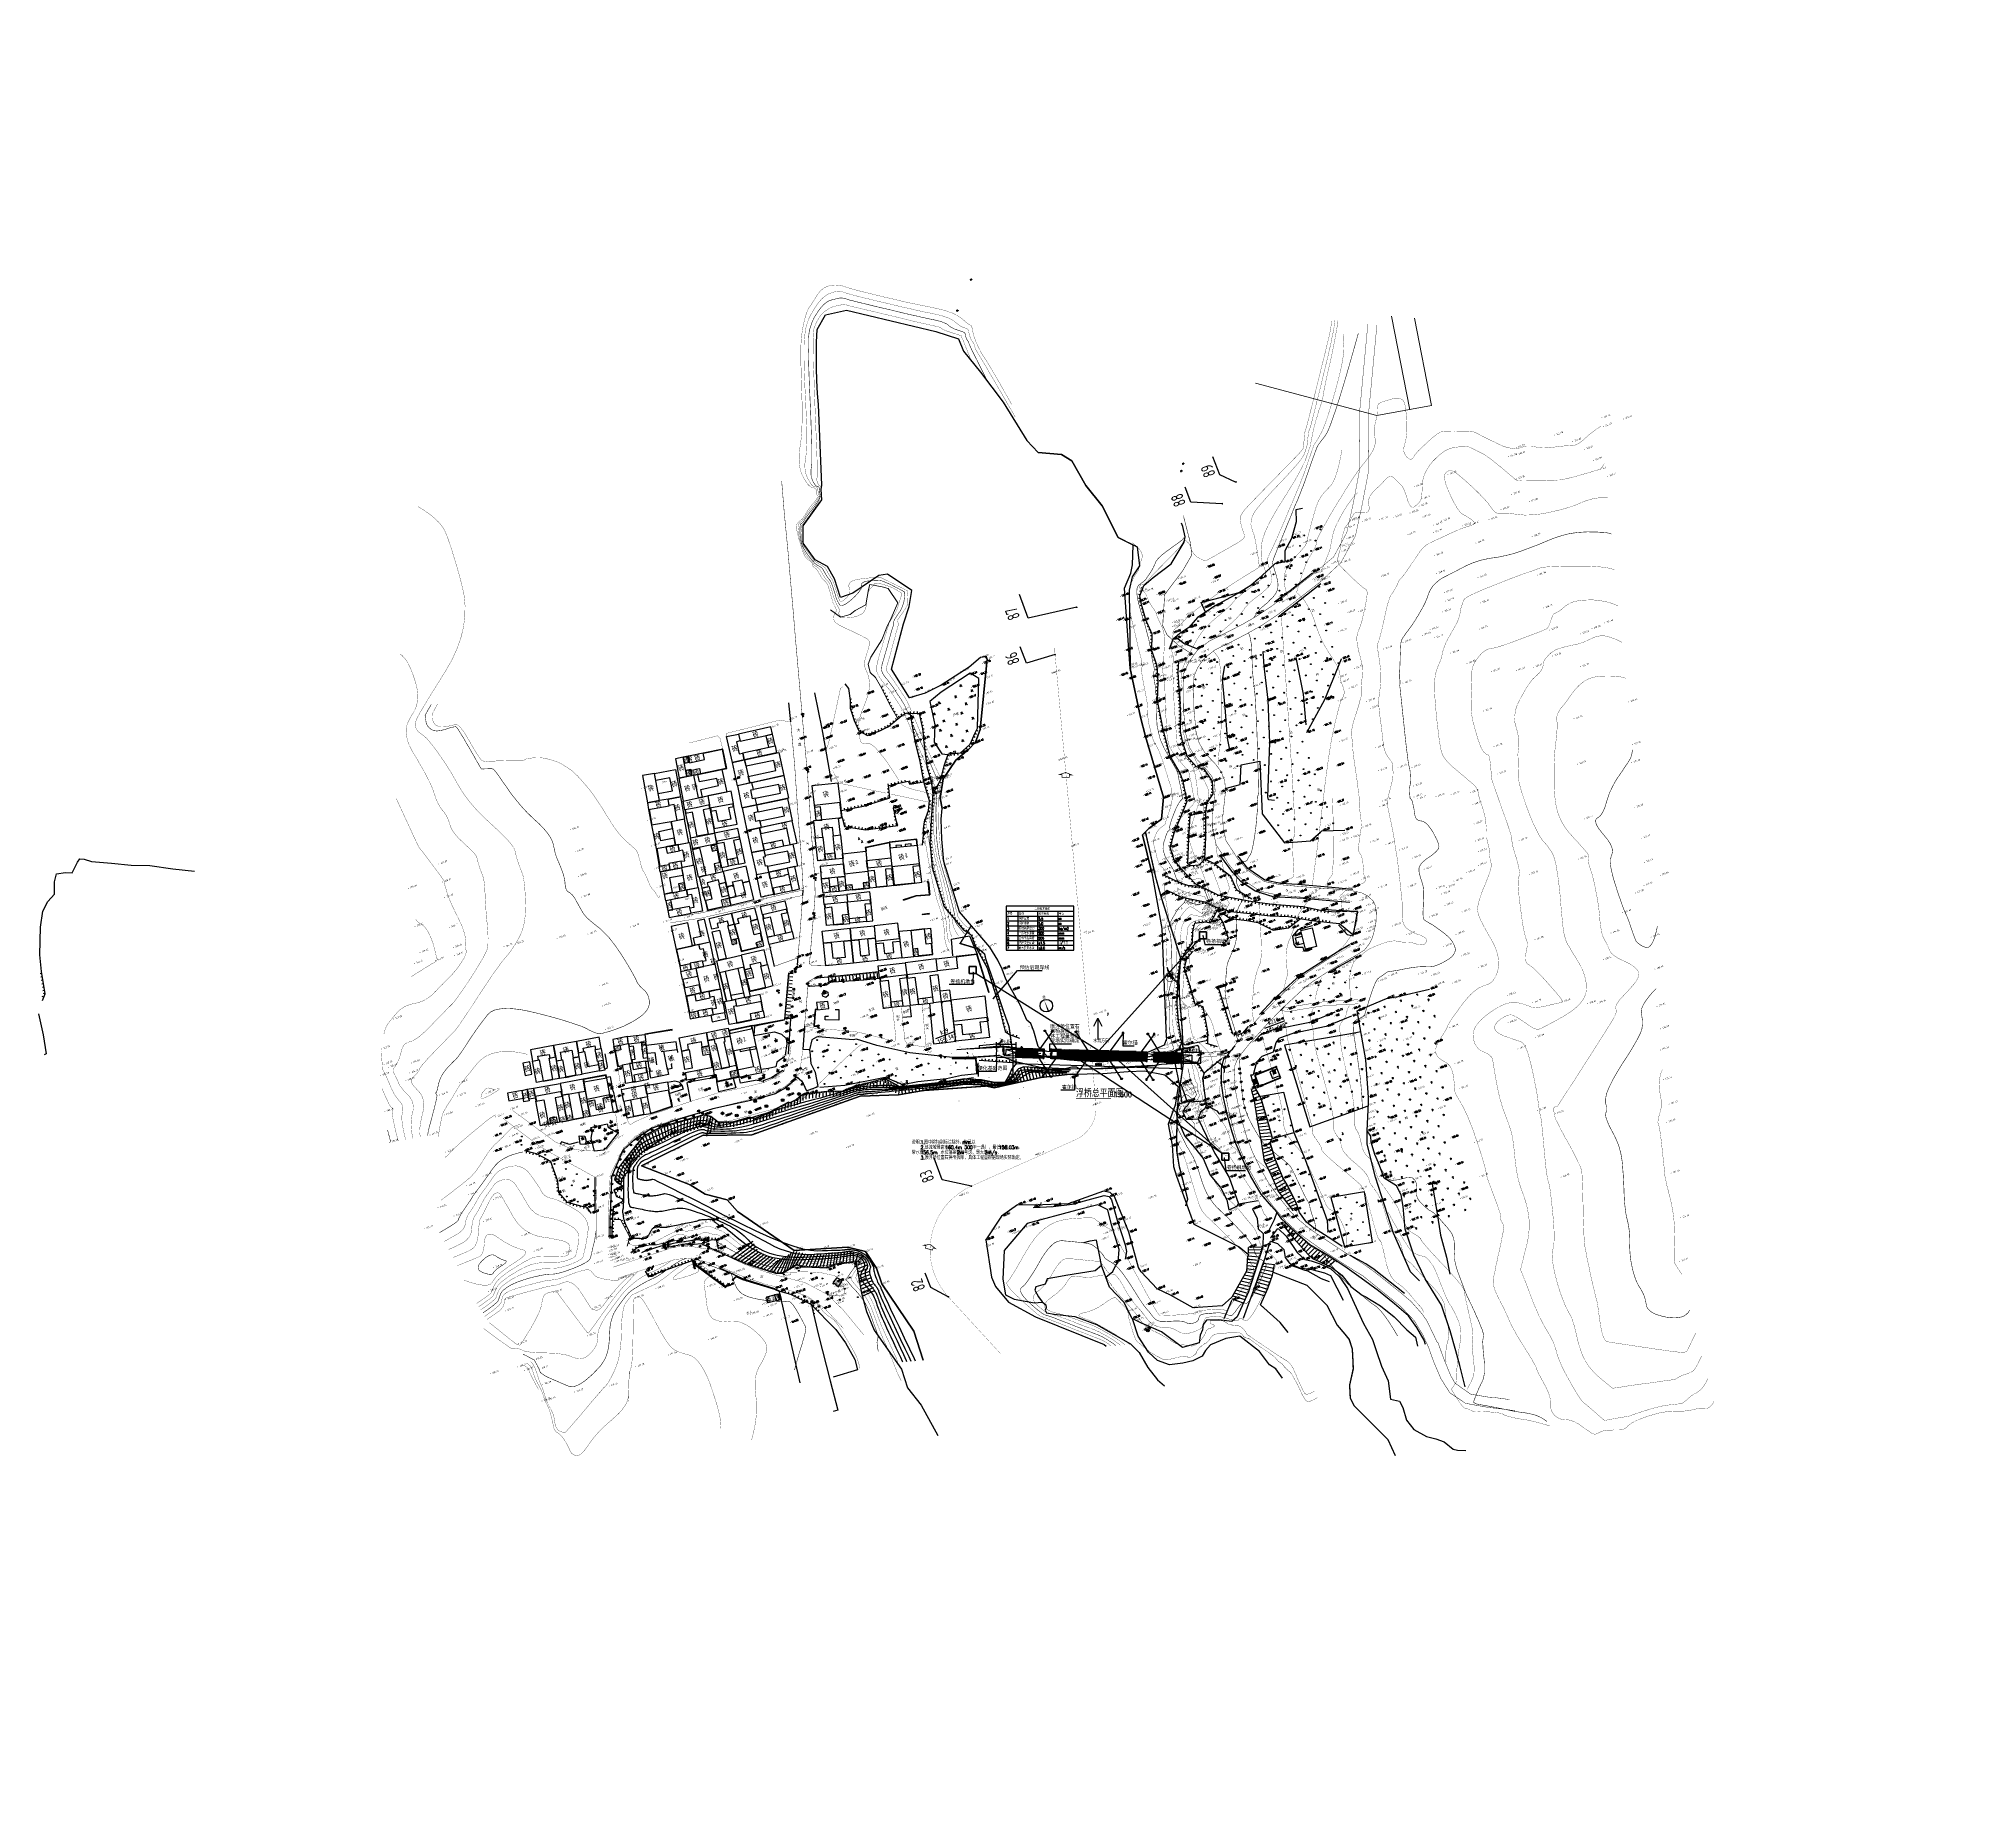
# Model space of a CAD drawing. Header units: millimetres. Extents: x -1471591 to 944464, y -468930 to 547002.
# Drawn here: x -161877 to 944464, y -468930 to 547002 of the extents above; entities that cross this region are included whole.
import ezdxf
from ezdxf.enums import TextEntityAlignment as Align

# ---------------------------------------------------------------- set-up
doc = ezdxf.new("R2010")
doc.units = ezdxf.units.MM
doc.header["$LTSCALE"] = 10
doc.header["$PDMODE"] = 35
for name, pattern in [('( Border )', [21, 6, -3, 6, -3, 0, -3]), ('CENTER', [2, 1.25, -0.25, 0.25, -0.25]), ('CENTER2', [28.575, 19.05, -3.175, 3.175, -3.175]), ('DASHED2', [9.525, 6.35, -3.175]), ('X2', [10, 8, -2]), ('X3', [5, 4, -1]), ('X5', [3, 2, -1])]:
    doc.linetypes.add(name, pattern=pattern)
for name, color, linetype in [('00-wcf水库清淤线', 5, 'Continuous'), ('COMPONENT', 4, 'Continuous'), ('DGX', 252, 'Continuous'), ('DIM_LEAD', 3, 'Continuous'), ('DIM_SYMB', 3, 'Continuous'), ('DLDW', 8, 'Continuous'), ('DLSS', 252, 'Continuous'), ('DMTZ', 252, 'Continuous'), ('GCD', 252, 'Continuous'), ('JMD', 252, 'Continuous'), ('KZD', 8, 'Continuous'), ('PUB_TAB', 7, 'Continuous'), ('PUB_TEXT', 7, 'Continuous'), ('SXSS', 8, 'Continuous'), ('value', 7, 'Continuous'), ('W-ancillary measures附属措施', 1, 'Continuous'), ('W-bridge approach引桥', 4, 'Continuous'), ('W-MOUNTING固定方式', 5, 'Continuous'), ('W-PLASTIC_RAILINGS塑木栏杆', 210, 'Continuous'), ('W-STEEL_FRAME钢架', 3, 'Continuous'), ('W-WOOD_FLOOR木地板', 30, 'Continuous'), ('ZBTZ', 252, 'Continuous'), ('图框', 7, 'Continuous'), ('坐标', 3, 'Continuous')]:
    doc.layers.add(name, color=color, linetype=linetype)
for name, color, linetype, lineweight in [('粗线', 7, 'Continuous', 35), ('细线', 3, 'Continuous', 15), ('结构轮廓', 1, 'Continuous', 35), ('设计河底', 5, 'Continuous', 25)]:
    doc.layers.add(name, color=color, linetype=linetype, lineweight=lineweight)
doc.styles.add('_TCH_DIM', font='SIMPLEX.shx', dxfattribs={"bigfont": 'hztxt.shx'})
doc.styles.get("Standard").update_dxf_attribs({"font": 'simplex.shx', "width": 0.8, "bigfont": 'hztxt.shx'})
doc.styles.add('STANDARD_T3', font='simplex.shx', dxfattribs={"width": 0.7, "bigfont": 'hztxt.shx'})
doc.styles.add('宋体', font='', dxfattribs={"height": 1.25, "bigfont": 'hztxt.shx'})
doc.styles.add('新汇字高7', font='tssdeng.shx', dxfattribs={"width": 0.7, "height": 1.25, "bigfont": 'hztxt.shx'})
doc.styles.add('正等线体', font='simhei.ttf', dxfattribs={"height": 1.25})
doc.styles.add('细等线体', font='', dxfattribs={"width": 0.8, "height": 1.25})
doc.styles.get('宋体').set_extended_font_data('SimSun')
doc.styles.get('细等线体').set_extended_font_data('FZXiDengXian-Z06S')
doc.linetypes.add('10422', pattern='A,2,[150,AAA.SHX,S=1,R=0,X=0,Y=1],2,[177,AAA.SHX,S=1,R=0,X=0,Y=0.8],1e-09', length=4)
doc.linetypes.add('1161', pattern='A,0,[149,AAA.SHX,S=0.15,R=0,X=0,Y=0],-1.6', length=1.6)
doc.linetypes.add('443', pattern='A,5,[169,AAA.SHX,S=0.83,R=0,X=0,Y=0],5', length=10)
doc.linetypes.add('444', pattern='A,4.5,[145,AAA.SHX,S=1,R=0,X=0,Y=1],4.5,-0.5,[146,AAA.SHX,S=1,R=0,X=0,Y=0],-0.5', length=10)
doc.linetypes.add('447', pattern='A,8,-1,[148,AAA.SHX,S=1,R=0,X=0,Y=0],-1', length=10)
doc.linetypes.add('X33', pattern='A,2,[150,symbolx.shx,S=1,R=0,X=0,Y=1],1e-11', length=2)
doc.linetypes.add('X34', pattern='A,2,[150,symbolx.shx,S=1,R=0,X=0,Y=0],1e-11', length=2)
doc.linetypes.add('X39', pattern='A,2,[150,symbolx.shx,S=1,R=0,X=0,Y=1],2,[151,symbolx.shx,S=1,R=0,X=0,Y=3],1e-11', length=4)
doc.dimstyles.new('W&&300', dxfattribs={"dimtxt": 1050, "dimasz": 300, "dimexe": 750, "dimexo": 900, "dimgap": 300, "dimtad": 1, "dimdec": 0, "dimzin": 0, "dimdsep": 46, "dimtxsty": 'STANDARD_T3', "dimcen": 0.09, "dimclrd": 1, "dimclre": 1, "dimclrt": 7, "dimazin": 2, "dimtfac": 1, "dimtdec": 0, "dimtix": 1, "dimtmove": 2, "dimatfit": 3, "dimfxl": 0, "dimtolj": 1, "dimtzin": 0, "dimarcsym": 0})
doc.dimstyles.new('W&&50', dxfattribs={"dimtxt": 175, "dimasz": 50, "dimexe": 125, "dimexo": 150, "dimgap": 50, "dimtad": 1, "dimdec": 0, "dimzin": 0, "dimdsep": 46, "dimtxsty": 'STANDARD_T3', "dimcen": 0.09, "dimclrd": 1, "dimclre": 1, "dimclrt": 7, "dimazin": 2, "dimtfac": 1, "dimtdec": 0, "dimtix": 1, "dimtmove": 2, "dimatfit": 3, "dimfxl": 0, "dimtolj": 1, "dimtzin": 0, "dimarcsym": 0})
doc.dimstyles.new('W&&500', dxfattribs={"dimtxt": 1750, "dimasz": 500, "dimexe": 1250, "dimexo": 1500, "dimgap": 500, "dimtad": 1, "dimdec": 0, "dimzin": 0, "dimdsep": 46, "dimtxsty": 'STANDARD_T3', "dimcen": 0.09, "dimclrd": 1, "dimclre": 1, "dimclrt": 7, "dimazin": 2, "dimtfac": 1, "dimtdec": 0, "dimtix": 1, "dimtmove": 2, "dimatfit": 3, "dimfxl": 0, "dimtolj": 1, "dimtzin": 0, "dimarcsym": 0})
pattern_1 = [(90, (-47500, 6313.06), (-238.1226, 1e-14), []), (135, (-47500, 6313.06), (-476.245, -476.245), [336.7564, -673.512])]
pattern_2 = [(90, (-598025.9, 1406541.76), (-238.122618, 1e-14), []), (135, (-598025.9, 1406541.76), (-476.2449, -476.2449), [336.7564, -673.512])]
pattern_3 = [(90, (-629425.9, 1406541.76), (-238.122618, 1e-14), []), (135, (-629425.9, 1406541.76), (-476.2449, -476.2449), [336.7564, -673.512])]

# ---------------------------------------------------------------- blocks, each defined once
blk = doc.blocks.new('GC248')
for p, q in [((-1.3, 0.8), (1.3, 0.8)), ((-0.8, -1.3), (-0.8, 1.3)), ((0.8, -1.3), (0.8, 1.3)), ((-1.3, -0.8), (1.3, -0.8))]:
    blk.add_line(p, q)
blk = doc.blocks.new('gc170')
at = {"linetype": 'Continuous'}
blk.add_circle((0, 0), 0.5, dxfattribs=at)
blk = doc.blocks.new('gc325')
blk.add_line((0, 0), (0, 1.3))
blk.add_circle((0, 1.9), 0.6)
blk = doc.blocks.new('gc002')
at = {"const_width": 1}
blk.add_lwpolyline([(-0.5, 0), (0.5, 0)], dxfattribs=at)
blk = doc.blocks.new('gc124')
for p, q in [((-1, 1), (0, 0)), ((-0.8, 0), (0.8, 0)), ((0, 0), (0, 1.6)), ((0, 0), (1, 1))]:
    blk.add_line(p, q)
blk = doc.blocks.new('GC108')
for p, q in [((-1.1, 1.8), (0, 2.6)), ((1.1, 1.8), (-1.1, 1.8)), ((-1.1, 0), (1.1, 0)), ((-0.6, 1.8), (0.6, 1.8)), ((-0.6, 0), (-0.6, 1.8)), ((0, 2.6), (1.1, 1.8)), ((0.6, 1.8), (0.6, 0))]:
    blk.add_line(p, q)
for points in [[(0, 2.6), (-1.1, 1.8), (1.1, 1.8)], [(-0.6, 1.8), (0.6, 1.8), (-0.6, 0), (0.6, 0)]]:
    blk.add_solid(points)
blk = doc.blocks.new('GC244')
for p, q in [((0, 0), (2, 0)), ((1, 0), (1, 2))]:
    blk.add_line(p, q)
blk = doc.blocks.new('gc097')
for p, q in [((-1, 2.9), (-1, 3.5)), ((-1, 3.5), (1, 3.5)), ((0, 0.5), (0, 3.5)), ((1, 3.5), (1, 2.9))]:
    blk.add_line(p, q)
for centre in [(-1, 2.4), (0, 0), (1, 2.4)]:
    blk.add_circle(centre, 0.5)
blk = doc.blocks.new('gc052')
for p, q in [((0, 3), (1.3, 3.7)), ((0, 3), (1.3, 2.2)), ((0, 0), (0, 3)), ((1, 0), (0, 0))]:
    blk.add_line(p, q)
blk = doc.blocks.new('*U508')
at = {"linetype": 'Continuous'}
for points in [[(0, 0.3), (0.8, 0.6), (-0.8, 0.6)], [(0, 0.3), (-0.8, 0.6), (-0.8, 0)], [(0, 0.3), (-0.8, 0), (0.8, 0)], [(0, 0.3), (0.8, 0), (0.8, 0.6)]]:
    blk.add_solid(points, dxfattribs=at)
blk = doc.blocks.new('gc107')
for points in [[(-1.3, 0), (-0.8, 0), (0.8, 0), (1.3, 0)], [(-0.8, 0), (-0.8, 0.6), (0.8, 0.6), (0.8, 0)], [(-0.55, 0.6), (-0.2, 2)], [(0.55, 0.6), (0.2, 2)]]:
    blk.add_lwpolyline(points)
blk.add_circle((0, 2.55), 0.55)
at = {"linetype": 'Continuous'}
blk.add_blockref('*U508', (0, 0), dxfattribs=at)
blk = doc.blocks.new('gcbj0612')
for p, q in [((-0.7, 0.3), (0.2, 0.5)), ((-0.6, -0.3), (0.3, -0.1))]:
    blk.add_line(p, q)
at = {"flags": 128}
for points in [[(-0.7, 0.3), (-0.8, 0.2), (-0.8, 0.2), (-0.8, 0.2), (-0.8, 0.2), (-0.8, 0.1), (-0.8, 0), (-0.8, 0), (-0.8, -0.1), (-0.8, -0.1), (-0.8, -0.2), (-0.8, -0.2), (-0.7, -0.3), (-0.7, -0.3), (-0.7, -0.3), (-0.6, -0.3), (-0.6, -0.3), (-0.6, -0.3), (-0.5, -0.3), (-0.5, -0.3), (-0.5, -0.3), (-0.5, -0.2), (-0.5, -0.2), (-0.5, -0.1), (-0.5, 0), (-0.5, 0), (-0.5, 0.1), (-0.5, 0.1), (-0.6, 0.2), (-0.6, 0.2), (-0.6, 0.2), (-0.7, 0.3), (-0.7, 0.3)], [(-0.7, 0.2), (-0.7, 0.2), (-0.7, 0.1), (-0.8, 0), (-0.7, -0.1), (-0.7, -0.2), (-0.7, -0.2), (-0.6, -0.3), (-0.6, -0.3), (-0.6, -0.2), (-0.6, -0.2), (-0.6, -0.1), (-0.6, 0), (-0.6, 0.1), (-0.7, 0.1), (-0.7, 0.2)]]:
    blk.add_lwpolyline(points, close=True, dxfattribs=at)
blk.add_lwpolyline([(0.3, -0.1), (0.3, -0.1), (0.4, -0.1), (0.4, 0), (0.4, 0), (0.4, 0.1), (0.4, 0.1), (0.4, 0.2), (0.4, 0.2), (0.4, 0.3), (0.4, 0.3), (0.3, 0.4), (0.3, 0.4), (0.3, 0.5), (0.2, 0.5), (0.2, 0.5), (0.2, 0.5), (0.1, 0.5)], dxfattribs=at)
at = {"extrusion": (0, 0, -1), "flags": 128}
blk.add_lwpolyline([(-0.4, 0.3), (-0.5, 0.3), (-0.6, 0.3), (-0.7, 0.3), (-0.8, 0.2), (-0.8, 0.1), (-0.8, 0), (-0.8, -0.1), (-0.8, -0.1), (-0.7, -0.1), (-0.6, -0.1), (-0.6, -0.1), (-0.6, 0), (-0.6, 0), (-0.6, 0), (-0.7, 0), (-0.7, 0), (-0.8, 0), (-0.8, 0), (-0.9, -0.1), (-0.9, -0.2), (-0.9, -0.3), (-0.9, -0.4)], dxfattribs=at)
blk.add_lwpolyline([(-0.1, -0.2), (-0.2, -0.5), (0.1, -0.5)], close=True)
blk = doc.blocks.new('gc100')
blk.add_lwpolyline([(0, 2.4), (-1.2, 1.3), (1.2, 1.3)], close=True)
for points in [[(-0.65, 0), (-0.65, 1.3)], [(0.65, 0), (0.65, 1.3)]]:
    blk.add_lwpolyline(points)
blk = doc.blocks.new('gc326')
blk.add_circle((0, 0), 0.8)
blk = doc.blocks.new('gc212')
for p, q in [((-0.5, 0), (-1.3, 0.6)), ((-0.5, 0), (-0.5, 2.5)), ((0.5, 0), (0.5, 2.5)), ((0.5, 0), (1.3, 0.6))]:
    blk.add_line(p, q)
blk = doc.blocks.new('GC200')
at = {"layer": 'GCD', "const_width": 0.2, "flags": 128}
blk.add_lwpolyline([(-0.1, 0, 1), (0.1, 0, 1)], format="xyb", close=True, dxfattribs=at)
blk = doc.blocks.new('stk_cp3')
at = {"color": 0, "linetype": 'ByBlock', "lineweight": -2, "const_width": 0.4}
blk.add_lwpolyline([(0, -1), (0, 1)], dxfattribs=at)
blk = doc.blocks.new('_COMPASS')
at = {"color": 1}
blk.add_line((0.5, 0), (-0.087, 0), dxfattribs=at)
at = {"color": 1, "const_width": 0.00125}
for points in [[(-0.5, 0.25), (-0.223, 0.082)], [(-0.169, 0.167), (-0.5, 0.25)], [(-0.19, 0.062), (-0.087, 0)], [(0.5, 0), (-0.125, 0.156)]]:
    blk.add_lwpolyline(points, dxfattribs=at)
at = {"color": 1}
for points, const_width in [([(0, 0.237, 1), (0, -0.237, 0.414214), (0.237, 0, 1)], 0.025), ([(0.184, 0.079, 0.814934), (-0.2, 0, 1)], 0.00125), ([(-0.2, 0, 1), (0.2, 0, 1)], 0.00125), ([(0.228, 0.068, 0.331359), (0, 0.237, 1)], 0.025), ([(-0.179, -0.056, 0.163366), (-0.109, -0.152, 1)], 0.025)]:
    blk.add_lwpolyline(points, format="xyb", dxfattribs=dict(at, const_width=const_width))
for points in [[(-0.5, -0.25), (-0.169, -0.167), (-0.223, -0.082)], [(0.5, 0), (-0.125, -0.156), (-0.087, 0), (-0.19, -0.062)]]:
    blk.add_solid(points, dxfattribs=at)
blk = doc.blocks.new('地形')
at = {"color": 0}
for p, q in [((-25.2, 371.5, 152.2), (-22.4, 378.3, 152.2)), ((-22.4, 378.3, 152.2), (-14.9, 384.4, 152.2)), ((-14.9, 384.4, 152.2), (-2.7, 382.7, 152.2)), ((-2.7, 382.7, 152.2), (41, 353.3, 152.2)), ((-27.8, 364.7, 152.2), (-25.2, 371.5, 152.2)), ((-32.7, 350.9, 152.2), (-30.4, 357.6, 152.2)), ((-30.4, 357.6, 152.2), (-27.8, 364.7, 152.2)), ((-36.8, 337.6, 152.2), (-35, 343.7, 152.2)), ((-35, 343.7, 152.2), (-32.7, 350.9, 152.2)), ((41, 353.3, 152.2), (51.7, 344.8, 152.2)), ((51.7, 344.8, 152.2), (52, 337.1, 152.2)), ((-51.1, 293.6, 152.2), (-36.8, 337.6, 152.2)), ((52, 337.1, 152.2), (56.9, 322.5, 152.2)), ((56.9, 322.5, 152.2), (63, 301.8, 152.2)), ((63, 301.8, 152.2), (68, 276.4, 152.2)), ((-54, 285.8, 152.2), (-52.3, 291.4, 152.2)), ((-52.3, 291.4, 152.2), (-51.1, 293.6, 152.2)), ((-69.4, 275.5, 152.2), (-54, 285.8, 152.2)), ((-72.8, 266.2, 152.2), (-69.4, 275.5, 152.2)), ((-69.7, 254.8, 152.2), (-72.8, 266.2, 152.2)), ((68, 276.4, 152.2), (71.7, 267.6, 152.2)), ((71.7, 267.6, 152.2), (83.9, 261.9, 152.2)), ((-64.5, 248.8, 152.2), (-69.7, 254.8, 152.2)), ((83.9, 261.9, 152.2), (88.2, 256.4, 152.2)), ((88.2, 256.4, 152.2), (90.7, 240.4, 152.2)), ((-63.2, 240.7, 152.2), (-64.5, 248.8, 152.2)), ((-63.7, 229.5, 152.2), (-63.2, 240.7, 152.2)), ((-38.6, 233.5, 152.2), (-56.2, 229.4, 152.2)), ((-33.8, 232.5, 152.2), (-38.6, 233.5, 152.2)), ((-24, 218.9, 152.2), (-33.8, 232.5, 152.2)), ((90.7, 240.4, 152.2), (95.5, 226, 152.2)), ((-56.2, 229.4, 152.2), (-63.7, 229.5, 152.2)), ((95.5, 226, 152.2), (97.7, 205.8, 152.2)), ((-35.1, 202.6, 152.2), (-28.6, 210.9, 152.2)), ((-28.6, 210.9, 152.2), (-24, 218.9, 152.2)), ((-50.7, 180.6, 152.2), (-35.1, 202.6, 152.2)), ((97.7, 205.8, 152.2), (106.1, 197, 152.2)), ((106.1, 197, 152.2), (103.4, 186.3, 152.2)), ((-46.8, 161.6, 152.2), (-50.7, 180.6, 152.2)), ((97.3, 182, 152.2), (93.1, 175.4, 152.2)), ((103.4, 186.3, 152.2), (97.3, 182, 152.2)), ((-8.5, 166.1, 152.2), (-27.2, 162, 152.2)), ((-15.2, 130.4, 152.2), (2.9, 166.9, 152.2)), ((-0.4, 169, 152.2), (-8.5, 166.1, 152.2)), ((2.4, 168.3, 152.2), (-0.4, 169, 152.2)), ((2.9, 166.9, 152.2), (2.4, 168.3, 152.2)), ((93.1, 175.4, 152.2), (77.8, 133, 152.2)), ((-37.4, 161, 152.2), (-46.8, 161.6, 152.2)), ((-27.2, 162, 152.2), (-37.4, 161, 152.2)), ((77.8, 133, 152.2), (73.5, 104.9, 152.2)), ((-34.4, 118.9, 152.2), (-25.4, 122, 152.2)), ((-25.4, 122, 152.2), (-20.2, 124.5, 152.2)), ((-20.2, 124.5, 152.2), (-15.2, 130.4, 152.2)), ((-50.5, 101.5, 152.2), (-44.9, 111.3, 152.2)), ((-44.9, 111.3, 152.2), (-34.4, 118.9, 152.2)), ((-51.5, 95.5, 152.2), (-50.5, 101.5, 152.2)), ((73.5, 104.9, 152.2), (72.3, 93.4, 152.2)), ((-57.8, 79.2, 152.2), (-54.2, 90, 152.2)), ((-54.2, 90, 152.2), (-51.5, 95.5, 152.2)), ((72.3, 93.4, 152.2), (69.9, 57.2, 152.2)), ((-61.3, 66.7, 152.2), (-57.8, 79.2, 152.2)), ((-62, 52.2, 152.2), (-61.3, 66.7, 152.2)), ((69.9, 57.2, 152.2), (64.4, 45.7, 152.2)), ((-63, 36.6, 152.2), (-62.4, 45, 152.2)), ((-62.4, 45, 152.2), (-62, 52.2, 152.2)), ((64.4, 45.7, 152.2), (55.7, 43.2, 152.2)), ((-53.8, 11.5, 152.2), (-63, 36.6, 152.2)), ((51, 41.1, 152.2), (48.3, 18.8, 152.2)), ((55.7, 43.2, 152.2), (51, 41.1, 152.2)), ((-52.1, 2.8, 152.2), (-53.8, 11.5, 152.2)), ((48.3, 18.8, 152.2), (42.6, -13.1, 152.2)), ((-51.6, -2.8, 152.2), (-52.1, 2.8, 152.2)), ((-51.6, -9, 152.2), (-51.6, -2.8, 152.2)), ((-50.6, -16.1, 152.2), (-51.6, -9, 152.2)), ((-49, -26, 152.2), (-50.6, -16.1, 152.2)), ((42.6, -13.1, 152.2), (30.5, -49.6, 152.2)), ((-285.1, -36, 152.2), (-246.1, -32, 152.2)), ((-246.1, -32, 152.2), (-219.4, -41.5, 152.2)), ((-48.6, -35.2, 152.2), (-49, -26, 152.2)), ((-262.7, -56, 152.2), (-285.1, -36, 152.2)), ((-219.4, -41.5, 152.2), (-153.5, -42.5, 152.2)), ((-153.5, -42.5, 152.2), (-132.6, -49.5, 152.2)), ((-87.6, -43.2, 311.2), (-70.4, -48.6, 311.2)), ((-86.2, -38.7, 311.2), (-69.1, -44.1, 311.2)), ((-69.1, -44.1, 311.2), (-69.1, -44.4, 311.2)), ((-66.5, -44, 311.2), (-67, -44.9, 311.2)), ((-47.1, -37.8, 152.2), (-48.6, -35.2, 152.2)), ((-47.8, -51.7, 152.2), (-47, -42.5, 152.2)), ((-47, -42.5, 152.2), (-47.1, -37.8, 152.2)), ((-132.6, -49.5, 152.2), (-109.5, -54, 152.2)), ((-109.5, -54, 152.2), (-94.6, -57.2, 152.2)), ((-70.4, -48.6, 311.2), (-70.4, -48.3, 311.2)), ((-66.6, -44.9, 311.2), (-68, -49.3, 311.2)), ((-68, -49.3, 311.2), (-66.6, -44.9, 311.2)), ((-67.9, -49, 311.2), (-66.7, -45.2, 311.2)), ((-67.9, -49, 311.2), (-66.7, -45.2, 311.2)), ((-67.1, -44.7, 311.2), (-65.7, -45.1, 311.2)), ((-49.8, -55.3, 311.2), (-47.7, -55.8, 311.2)), ((-49.8, -55.3, 311.2), (-47.7, -55.8, 311.2)), ((-44.7, -59.3, 152.2), (-47.8, -51.7, 152.2)), ((30.5, -49.6, 152.2), (23.1, -72.3, 152.2)), ((-256.4, -64.1, 152.2), (-262.7, -56, 152.2)), ((-245.8, -71.6, 152.2), (-256.4, -64.1, 152.2)), ((-94.6, -57.2, 152.2), (-86.3, -60.7, 152.2)), ((-86.3, -60.7, 152.2), (-79.6, -65, 152.2)), ((-79.6, -65, 152.2), (-63.9, -67.2, 152.2)), ((0.4, -77.5, 152.2), (-44.7, -59.3, 152.2)), ((-242.6, -79.8, 152.2), (-245.8, -71.6, 152.2)), ((-63.9, -67.2, 152.2), (-52.3, -68.9, 152.2)), ((-52.3, -68.9, 152.2), (-36.1, -73, 152.2)), ((-36.1, -73, 152.2), (-26.9, -76.3, 152.2)), ((-26.9, -76.3, 152.2), (-18.4, -79.2, 152.2)), ((20.3, -76.4, 152.2), (0.4, -77.5, 152.2)), ((22.8, -73.3, 152.2), (20.3, -76.4, 152.2)), ((23.1, -72.3, 152.2), (22.8, -73.3, 152.2)), ((-219.9, -112.3, 152.2), (-242.6, -79.8, 152.2)), ((-18.4, -79.2, 152.2), (-4.3, -83.3, 152.2)), ((-4.3, -83.3, 152.2), (4.5, -86.1, 152.2)), ((4.5, -86.1, 152.2), (14.6, -92.4, 152.2)), ((28.5, -81.8, 311.2), (27.9, -81.5, 311.2)), ((14.6, -92.4, 152.2), (19.5, -101.3, 152.2)), ((45.2, -96, 311.2), (45.3, -95.7, 311.2)), ((47.3, -91.8, 311.2), (47.2, -92.1, 311.2)), ((19.5, -101.3, 152.2), (14.2, -110.9, 152.2)), ((-190.6, -121.3, 152.2), (-219.9, -112.3, 152.2)), ((-181.7, -127.1, 152.2), (-190.6, -121.3, 152.2)), ((6.6, -119.7, 152.2), (4.5, -131.7, 152.2)), ((14.2, -110.9, 152.2), (6.6, -119.7, 152.2)), ((-179.3, -138.3, 152.2), (-181.7, -127.1, 152.2)), ((-90.6, -132.6, 152.2), (-101.5, -135.5, 152.2)), ((-81.6, -136.3, 152.2), (-90.6, -132.6, 152.2)), ((4.5, -131.7, 152.2), (0.9, -143.4, 152.2)), ((-179.5, -147.9, 152.2), (-179.3, -138.3, 152.2)), ((-179.3, -138.3, 152.2), (-179.3, -138.3, 152.2)), ((-179.3, -138.3, 152.2), (-179.3, -138.3, 152.2)), ((-101.5, -135.5, 152.2), (-114.7, -145.1, 152.2)), ((-63.3, -142.3, 152.2), (-81.6, -136.3, 152.2)), ((-41.6, -142.6, 152.2), (-63.3, -142.3, 152.2)), ((-38.3, -144.7, 152.2), (-41.6, -142.6, 152.2)), ((0.9, -143.4, 152.2), (0.6, -149.3, 152.2)), ((-171.8, -179.8, 152.2), (-179.5, -147.9, 152.2)), ((-114.7, -145.1, 152.2), (-119.3, -166.3, 152.2)), ((-36.9, -147.6, 152.2), (-38.3, -144.7, 152.2)), ((-36.4, -169.8, 152.2), (-36.9, -147.6, 152.2)), ((0.6, -149.3, 152.2), (0.2, -178.4, 152.2)), ((-119.3, -166.3, 152.2), (-118.9, -172.1, 152.2)), ((-118.9, -172.1, 152.2), (-115.1, -183.1, 152.2)), ((-38.3, -190.7, 152.2), (-36.4, -169.8, 152.2)), ((-172.6, -197.2, 152.2), (-171.8, -179.8, 152.2)), ((-115.1, -183.1, 152.2), (-103.5, -196.5, 152.2)), ((0.2, -178.4, 152.2), (20, -199.9, 152.2)), ((-103.5, -196.5, 152.2), (-72.1, -225.2, 152.2)), ((-37.6, -193.6, 152.2), (-38.3, -190.7, 152.2)), ((-32.5, -205.9, 152.2), (-37.6, -193.6, 152.2)), ((-26.5, -212, 152.2), (-32.5, -205.9, 152.2)), ((22.5, -206.9, 152.2), (19.1, -214.4, 152.2)), ((20, -199.9, 152.2), (23.6, -205.9, 152.2)), ((23.6, -205.9, 152.2), (22.5, -206.9, 152.2)), ((-17, -223.3, 152.2), (-26.5, -212, 152.2)), ((19.1, -214.4, 152.2), (6, -225.5, 152.2)), ((-72.1, -225.2, 152.2), (-71.5, -226.5, 152.2)), ((-1, -228.2, 152.2), (-17, -223.3, 152.2)), ((6, -225.5, 152.2), (-1, -228.2, 152.2))]:
    blk.add_line(p, q, dxfattribs=at)
at = {"color": 0, "linetype": 'Continuous'}
for p, q in [((-53.5, 105.2, 152.2), (-64.8, 80.1, 152.2)), ((-57.8, 79.2, 152.2), (-54.2, 90, 152.2)), ((-54.2, 90, 152.2), (-51.5, 95.5, 152.2)), ((-64.8, 80.1, 152.2), (-68.7, 65.8, 152.2)), ((-61.3, 66.7, 152.2), (-57.8, 79.2, 152.2)), ((-62, 52.2, 152.2), (-61.3, 66.7, 152.2)), ((-68.7, 65.8, 152.2), (-70.2, 42.3, 152.2)), ((-63, 36.6, 152.2), (-62.4, 45, 152.2)), ((-62.4, 45, 152.2), (-62, 52.2, 152.2)), ((-70.2, 42.3, 152.2), (-64.6, 26.3, 152.2)), ((-53.8, 11.5, 152.2), (-63, 36.6, 152.2)), ((-64.6, 26.3, 152.2), (-61.3, 21.8, 152.2)), ((-61.3, 21.8, 152.2), (-61.4, 15.1, 152.2)), ((-61.4, 15.1, 152.2), (-59.3, 0.9, 152.2)), ((-52.1, 2.8, 152.2), (-53.8, 11.5, 152.2)), ((-59.3, 0.9, 152.2), (-60.4, -19, 152.2)), ((-51.6, -2.8, 152.2), (-52.1, 2.8, 152.2)), ((-51.6, -9, 152.2), (-51.6, -2.8, 152.2)), ((-50.6, -16.1, 152.2), (-51.6, -9, 152.2)), ((-60.4, -19, 152.2), (-62.5, -37, 152.2)), ((-49, -26, 152.2), (-50.6, -16.1, 152.2)), ((-292.6, -33.1, 309.2), (-292.9, -33.3, 309.2)), ((-292.2, -32.9, 309.2), (-292.6, -33.1, 309.2)), ((-291.9, -32.7, 309.2), (-292.2, -32.9, 309.2)), ((-291.5, -32.5, 309.2), (-291.9, -32.7, 309.2)), ((-291.1, -32.2, 309.2), (-291.5, -32.5, 309.2)), ((-290.7, -32, 309.2), (-291.1, -32.2, 309.2)), ((-290.2, -31.7, 309.2), (-290.7, -32, 309.2)), ((-289.7, -31.3, 309.2), (-290.2, -31.7, 309.2)), ((-289.1, -30.9, 309.2), (-289.7, -31.3, 309.2)), ((-289.3, -33, 308.2), (-289.6, -33.2, 308.2)), ((-288.9, -32.8, 308.2), (-289.3, -33, 308.2)), ((-288.5, -30.5, 309.2), (-289.1, -30.9, 309.2)), ((-288.5, -32.5, 308.2), (-288.9, -32.8, 308.2)), ((-287.8, -30, 309.2), (-288.5, -30.5, 309.2)), ((-288.1, -32.2, 308.2), (-288.5, -32.5, 308.2)), ((-287.6, -31.9, 308.2), (-288.1, -32.2, 308.2)), ((-287.1, -29.5, 309.2), (-287.8, -30, 309.2)), ((-287.1, -31.5, 308.2), (-287.6, -31.9, 308.2)), ((-286.4, -29.1, 309.2), (-287.1, -29.5, 309.2)), ((-286.6, -31.2, 308.2), (-287.1, -31.5, 308.2)), ((-286.4, -33.1, 307.2), (-286.8, -33.3, 307.2)), ((-286.1, -30.9, 308.2), (-286.6, -31.2, 308.2)), ((-285.7, -28.7, 309.2), (-286.4, -29.1, 309.2)), ((-286.1, -32.9, 307.2), (-286.4, -33.1, 307.2)), ((-285.6, -30.5, 308.2), (-286.1, -30.9, 308.2)), ((-285.8, -32.6, 307.2), (-286.1, -32.9, 307.2)), ((-285.4, -32.4, 307.2), (-285.8, -32.6, 307.2)), ((-285, -28.3, 309.2), (-285.7, -28.7, 309.2)), ((-285, -30.2, 308.2), (-285.6, -30.5, 308.2)), ((-285.1, -32.2, 307.2), (-285.4, -32.4, 307.2)), ((-246.1, -32, 152.2), (-285.1, -36, 152.2)), ((-284.7, -32.1, 307.2), (-285.1, -32.2, 307.2)), ((-284.3, -27.9, 309.2), (-285, -28.3, 309.2)), ((-284.5, -30, 308.2), (-285, -30.2, 308.2)), ((-284.4, -31.9, 307.2), (-284.7, -32.1, 307.2)), ((-284, -29.7, 308.2), (-284.5, -30, 308.2)), ((-284, -31.7, 307.2), (-284.4, -31.9, 307.2)), ((-283.6, -27.6, 309.2), (-284.3, -27.9, 309.2)), ((-283.4, -29.5, 308.2), (-284, -29.7, 308.2)), ((-283.6, -31.6, 307.2), (-284, -31.7, 307.2)), ((-282.9, -27.2, 309.2), (-283.6, -27.6, 309.2)), ((-283.3, -31.5, 307.2), (-283.6, -31.6, 307.2)), ((-282.9, -29.3, 308.2), (-283.4, -29.5, 308.2)), ((-282.8, -31.4, 307.2), (-283.3, -31.5, 307.2)), ((-282.1, -27, 309.2), (-282.9, -27.2, 309.2)), ((-282.3, -29.1, 308.2), (-282.9, -29.3, 308.2)), ((-282.4, -31.3, 307.2), (-282.8, -31.4, 307.2)), ((-281.9, -31.2, 307.2), (-282.4, -31.3, 307.2)), ((-281.7, -28.9, 308.2), (-282.3, -29.1, 308.2)), ((-281.4, -26.7, 309.2), (-282.1, -27, 309.2)), ((-281.3, -31.1, 307.2), (-281.9, -31.2, 307.2)), ((-281, -28.8, 308.2), (-281.7, -28.9, 308.2)), ((-280.5, -26.5, 309.2), (-281.4, -26.7, 309.2)), ((-280.7, -31, 307.2), (-281.3, -31.1, 307.2)), ((-280.2, -28.6, 308.2), (-281, -28.8, 308.2)), ((-280.1, -31, 307.2), (-280.7, -31, 307.2)), ((-279.5, -26.3, 309.2), (-280.5, -26.5, 309.2)), ((-279.3, -28.5, 308.2), (-280.2, -28.6, 308.2)), ((-279.4, -31, 307.2), (-280.1, -31, 307.2)), ((-278.5, -26.1, 309.2), (-279.5, -26.3, 309.2)), ((-278.5, -30.9, 307.2), (-279.4, -31, 307.2)), ((-278.4, -28.4, 308.2), (-279.3, -28.5, 308.2)), ((-277.2, -33.1, 306.2), (-279.2, -33.3, 306.2)), ((-277.4, -25.9, 309.2), (-278.5, -26.1, 309.2)), ((-277.3, -30.8, 307.2), (-278.5, -30.9, 307.2)), ((-277.5, -28.3, 308.2), (-278.4, -28.4, 308.2)), ((-276.4, -28.3, 308.2), (-277.5, -28.3, 308.2)), ((-276.2, -25.8, 309.2), (-277.4, -25.9, 309.2)), ((-275.8, -30.7, 307.2), (-277.3, -30.8, 307.2)), ((-274.8, -32.9, 306.2), (-277.2, -33.1, 306.2)), ((-275.3, -28.2, 308.2), (-276.4, -28.3, 308.2)), ((-274.9, -25.7, 309.2), (-276.2, -25.8, 309.2)), ((-274, -30.5, 307.2), (-275.8, -30.7, 307.2)), ((-273.9, -28.1, 308.2), (-275.3, -28.2, 308.2)), ((-273.5, -25.6, 309.2), (-274.9, -25.7, 309.2)), ((-271.8, -32.6, 306.2), (-274.8, -32.9, 306.2)), ((-271.8, -30.3, 307.2), (-274, -30.5, 307.2)), ((-272.4, -28, 308.2), (-273.9, -28.1, 308.2)), ((-272, -25.6, 309.2), (-273.5, -25.6, 309.2)), ((-270.7, -27.9, 308.2), (-272.4, -28, 308.2)), ((-270.5, -25.5, 309.2), (-272, -25.6, 309.2)), ((-269.3, -30.1, 307.2), (-271.8, -30.3, 307.2)), ((-268.4, -32.3, 306.2), (-271.8, -32.6, 306.2)), ((-268.9, -27.7, 308.2), (-270.7, -27.9, 308.2)), ((-269, -25.4, 309.2), (-270.5, -25.5, 309.2)), ((-266.5, -29.8, 307.2), (-269.3, -30.1, 307.2)), ((-267.5, -25.3, 309.2), (-269, -25.4, 309.2)), ((-266.8, -27.5, 308.2), (-268.9, -27.7, 308.2)), ((-264.5, -31.9, 306.2), (-268.4, -32.3, 306.2)), ((-265.9, -25.1, 309.2), (-267.5, -25.3, 309.2)), ((-264.6, -27.3, 308.2), (-266.8, -27.5, 308.2)), ((-263.4, -29.5, 307.2), (-266.5, -29.8, 307.2)), ((-264.4, -25, 309.2), (-265.9, -25.1, 309.2)), ((-262.2, -27.1, 308.2), (-264.6, -27.3, 308.2)), ((-260.6, -31.5, 306.2), (-264.5, -31.9, 306.2)), ((-262.7, -24.8, 309.2), (-264.4, -25, 309.2)), ((-260.2, -29.2, 307.2), (-263.4, -29.5, 307.2)), ((-261.1, -24.7, 309.2), (-262.7, -24.8, 309.2)), ((-259.8, -26.8, 308.2), (-262.2, -27.1, 308.2)), ((-259.4, -24.5, 309.2), (-261.1, -24.7, 309.2)), ((-257.2, -31.1, 306.2), (-260.6, -31.5, 306.2)), ((-257.4, -28.9, 307.2), (-260.2, -29.2, 307.2)), ((-257.6, -26.7, 308.2), (-259.8, -26.8, 308.2)), ((-257.8, -24.4, 309.2), (-259.4, -24.5, 309.2)), ((-256.2, -24.4, 309.2), (-257.8, -24.4, 309.2)), ((-255.5, -26.5, 308.2), (-257.6, -26.7, 308.2)), ((-254.9, -28.7, 307.2), (-257.4, -28.9, 307.2)), ((-254.2, -30.9, 306.2), (-257.2, -31.1, 306.2)), ((-254.6, -24.3, 309.2), (-256.2, -24.4, 309.2)), ((-253.7, -26.4, 308.2), (-255.5, -26.5, 308.2)), ((-252.7, -28.5, 307.2), (-254.9, -28.7, 307.2)), ((-253, -24.4, 309.2), (-254.6, -24.3, 309.2)), ((-251.7, -30.6, 306.2), (-254.2, -30.9, 306.2)), ((-251.9, -26.4, 308.2), (-253.7, -26.4, 308.2)), ((-251.5, -24.4, 309.2), (-253, -24.4, 309.2)), ((-250.8, -28.4, 307.2), (-252.7, -28.5, 307.2)), ((-250.4, -26.4, 308.2), (-251.9, -26.4, 308.2)), ((-249.7, -30.5, 306.2), (-251.7, -30.6, 306.2)), ((-249.9, -24.5, 309.2), (-251.5, -24.4, 309.2)), ((-249.3, -28.4, 307.2), (-250.8, -28.4, 307.2)), ((-249, -26.5, 308.2), (-250.4, -26.4, 308.2)), ((-248.4, -24.7, 309.2), (-249.9, -24.5, 309.2)), ((-248.2, -30.4, 306.2), (-249.7, -30.5, 306.2)), ((-248.1, -28.4, 307.2), (-249.3, -28.4, 307.2)), ((-247.8, -26.5, 308.2), (-249, -26.5, 308.2)), ((-247, -24.8, 309.2), (-248.4, -24.7, 309.2)), ((-247.2, -30.3, 306.2), (-248.2, -30.4, 306.2)), ((-247.2, -28.4, 307.2), (-248.1, -28.4, 307.2)), ((-246.8, -26.7, 308.2), (-247.8, -26.5, 308.2)), ((-246.5, -28.5, 307.2), (-247.2, -28.4, 307.2)), ((-246.6, -30.3, 306.2), (-247.2, -30.3, 306.2)), ((-245.7, -25.1, 309.2), (-247, -24.8, 309.2)), ((-245.8, -26.9, 308.2), (-246.8, -26.7, 308.2)), ((-246.3, -30.4, 306.2), (-246.6, -30.3, 306.2)), ((-245.9, -28.6, 307.2), (-246.5, -28.5, 307.2)), ((-246, -30.4, 306.2), (-246.3, -30.4, 306.2)), ((-219.4, -41.5, 152.2), (-246.1, -32, 152.2)), ((-245.7, -30.5, 306.2), (-246, -30.4, 306.2)), ((-245.3, -28.8, 307.2), (-245.9, -28.6, 307.2)), ((-244.9, -27.1, 308.2), (-245.8, -26.9, 308.2)), ((-244.5, -25.4, 309.2), (-245.7, -25.1, 309.2)), ((-245.5, -30.6, 306.2), (-245.7, -30.5, 306.2)), ((-245.3, -30.7, 306.2), (-245.5, -30.6, 306.2)), ((-244.8, -29, 307.2), (-245.3, -28.8, 307.2)), ((-245.1, -30.8, 306.2), (-245.3, -30.7, 306.2)), ((-245, -30.9, 306.2), (-245.1, -30.8, 306.2)), ((-244.9, -31, 306.2), (-245, -30.9, 306.2)), ((-244.1, -27.3, 308.2), (-244.9, -27.1, 308.2)), ((-244.6, -31.2, 306.2), (-244.9, -31, 306.2)), ((-244.4, -29.1, 307.2), (-244.8, -29, 307.2)), ((-244, -31.5, 306.2), (-244.6, -31.2, 306.2)), ((-243.5, -25.7, 309.2), (-244.5, -25.4, 309.2)), ((-244, -29.4, 307.2), (-244.4, -29.1, 307.2)), ((-243.5, -27.6, 308.2), (-244.1, -27.3, 308.2)), ((-243.7, -29.6, 307.2), (-244, -29.4, 307.2)), ((-243, -31.9, 306.2), (-244, -31.5, 306.2)), ((-243.4, -29.9, 307.2), (-243.7, -29.6, 307.2)), ((-242.5, -26.1, 309.2), (-243.5, -25.7, 309.2)), ((-242.9, -28, 308.2), (-243.5, -27.6, 308.2)), ((-243.1, -30.2, 307.2), (-243.4, -29.9, 307.2)), ((-242.5, -30.6, 307.2), (-243.1, -30.2, 307.2)), ((-241.7, -32.4, 306.2), (-243, -31.9, 306.2)), ((-242.4, -28.3, 308.2), (-242.9, -28, 308.2)), ((-241.8, -26.6, 309.2), (-242.5, -26.1, 309.2)), ((-241.6, -31, 307.2), (-242.5, -30.6, 307.2)), ((-242, -28.7, 308.2), (-242.4, -28.3, 308.2)), ((-241.6, -29.2, 308.2), (-242, -28.7, 308.2)), ((-241.1, -27.1, 309.2), (-241.8, -26.6, 309.2)), ((-240.1, -33, 306.2), (-241.7, -32.4, 306.2)), ((-241, -29.6, 308.2), (-241.6, -29.2, 308.2)), ((-240.5, -31.5, 307.2), (-241.6, -31, 307.2)), ((-240.6, -27.6, 309.2), (-241.1, -27.1, 309.2)), ((-240.2, -30.1, 308.2), (-241, -29.6, 308.2)), ((-240.1, -28.2, 309.2), (-240.6, -27.6, 309.2)), ((-239.1, -32.1, 307.2), (-240.5, -31.5, 307.2)), ((-239.3, -30.6, 308.2), (-240.2, -30.1, 308.2)), ((-239.5, -28.7, 309.2), (-240.1, -28.2, 309.2)), ((-238.1, -33.8, 306.2), (-240.1, -33, 306.2)), ((-238.8, -29.3, 309.2), (-239.5, -28.7, 309.2)), ((-238.1, -31.2, 308.2), (-239.3, -30.6, 308.2)), ((-237.4, -32.7, 307.2), (-239.1, -32.1, 307.2)), ((-238, -29.8, 309.2), (-238.8, -29.3, 309.2)), ((-236.8, -31.7, 308.2), (-238.1, -31.2, 308.2)), ((-237.2, -30.3, 309.2), (-238, -29.8, 309.2)), ((-235.5, -33.5, 307.2), (-237.4, -32.7, 307.2)), ((-236.2, -30.7, 309.2), (-237.2, -30.3, 309.2)), ((-235.3, -32.3, 308.2), (-236.8, -31.7, 308.2)), ((-235.1, -31.2, 309.2), (-236.2, -30.7, 309.2)), ((-233.7, -32.9, 308.2), (-235.3, -32.3, 308.2)), ((-234, -31.6, 309.2), (-235.1, -31.2, 309.2)), ((-232.6, -32, 309.2), (-234, -31.6, 309.2)), ((-231.9, -33.5, 308.2), (-233.7, -32.9, 308.2)), ((-230.9, -32.4, 309.2), (-232.6, -32, 309.2)), ((-228.9, -32.8, 309.2), (-230.9, -32.4, 309.2)), ((-226.5, -33.1, 309.2), (-228.9, -32.8, 309.2)), ((-223.9, -33.5, 309.2), (-226.5, -33.1, 309.2)), ((-90.9, -32.3, 152.2), (-88.6, -23.2, 152.2)), ((-72, -37, 152.2), (-90.9, -32.3, 152.2)), ((-88.6, -23.2, 152.2), (-84.5, -24.2, 152.2)), ((-84.5, -24.2, 152.2), (-86, -30.1, 152.2)), ((-86, -30.1, 152.2), (-75.3, -32.8, 152.2)), ((-75.3, -32.8, 152.2), (-73.9, -26.8, 152.2)), ((-73.9, -26.8, 152.2), (-69.8, -27.9, 152.2)), ((-69.8, -27.9, 152.2), (-72, -37, 152.2)), ((-69.5, -25.8, 152.2), (-70, -27.8, 152.2)), ((-69.3, -25.9, 152.2), (-69.8, -27.9, 152.2)), ((-69.8, -27.9, 152.2), (-69.5, -27.9, 152.2)), ((-69.1, -26, 152.2), (-69.5, -27.9, 152.2)), ((-62, -32.2, 152.2), (-61, -32.3, 152.2)), ((-61.7, -30.2, 152.2), (-60.7, -30.3, 152.2)), ((-61.5, -28.2, 152.2), (-60.5, -28.4, 152.2)), ((-61.3, -26.3, 152.2), (-60.3, -26.4, 152.2)), ((-48.6, -35.2, 152.2), (-49, -26, 152.2)), ((-299, -43.7, 309.2), (-299.8, -45.9, 309.2)), ((-298.2, -41.8, 309.2), (-299, -43.7, 309.2)), ((-297.5, -40.1, 309.2), (-298.2, -41.8, 309.2)), ((-296.8, -38.6, 309.2), (-297.5, -40.1, 309.2)), ((-296.1, -43.7, 308.2), (-297, -45.9, 308.2)), ((-296.2, -37.3, 309.2), (-296.8, -38.6, 309.2)), ((-295.7, -36.3, 309.2), (-296.2, -37.3, 309.2)), ((-295.4, -41.7, 308.2), (-296.1, -43.7, 308.2)), ((-295.2, -35.5, 309.2), (-295.7, -36.3, 309.2)), ((-294.7, -40, 308.2), (-295.4, -41.7, 308.2)), ((-294.8, -35, 309.2), (-295.2, -35.5, 309.2)), ((-294.4, -34.6, 309.2), (-294.8, -35, 309.2)), ((-294.1, -38.5, 308.2), (-294.7, -40, 308.2)), ((-294, -34.3, 309.2), (-294.4, -34.6, 309.2)), ((-293.5, -37.3, 308.2), (-294.1, -38.5, 308.2)), ((-293.7, -33.9, 309.2), (-294, -34.3, 309.2)), ((-293.4, -44, 307.2), (-293.9, -45.3, 307.2)), ((-293.3, -33.6, 309.2), (-293.7, -33.9, 309.2)), ((-293, -36.4, 308.2), (-293.5, -37.3, 308.2)), ((-292.9, -42.5, 307.2), (-293.4, -44, 307.2)), ((-292.9, -33.3, 309.2), (-293.3, -33.6, 309.2)), ((-292.6, -35.7, 308.2), (-293, -36.4, 308.2)), ((-292.4, -41.1, 307.2), (-292.9, -42.5, 307.2)), ((-292.3, -35.3, 308.2), (-292.6, -35.7, 308.2)), ((-291.9, -39.8, 307.2), (-292.4, -41.1, 307.2)), ((-292, -35, 308.2), (-292.3, -35.3, 308.2)), ((-291.8, -34.7, 308.2), (-292, -35, 308.2)), ((-291.4, -38.7, 307.2), (-291.9, -39.8, 307.2)), ((-291.5, -34.5, 308.2), (-291.8, -34.7, 308.2)), ((-291.2, -34.2, 308.2), (-291.5, -34.5, 308.2)), ((-291, -37.7, 307.2), (-291.4, -38.7, 307.2)), ((-290.9, -34, 308.2), (-291.2, -34.2, 308.2)), ((-290.6, -36.9, 307.2), (-291, -37.7, 307.2)), ((-290.7, -33.8, 308.2), (-290.9, -34, 308.2)), ((-290.4, -33.7, 308.2), (-290.7, -33.8, 308.2)), ((-290.3, -36.3, 307.2), (-290.6, -36.9, 307.2)), ((-290.2, -33.5, 308.2), (-290.4, -33.7, 308.2)), ((-290.1, -35.8, 307.2), (-290.3, -36.3, 307.2)), ((-289.9, -33.4, 308.2), (-290.2, -33.5, 308.2)), ((-289.8, -35.6, 307.2), (-290.1, -35.8, 307.2)), ((-289.6, -33.2, 308.2), (-289.9, -33.4, 308.2)), ((-289.7, -35.4, 307.2), (-289.8, -35.6, 307.2)), ((-289.5, -35.2, 307.2), (-289.7, -35.4, 307.2)), ((-289.5, -41, 306.2), (-289.6, -41.4, 306.2)), ((-289.6, -41.4, 306.2), (-289.6, -41.8, 306.2)), ((-289.6, -41.8, 306.2), (-289.6, -42.1, 306.2)), ((-289.6, -42.1, 306.2), (-289.6, -42.3, 306.2)), ((-289.6, -42.3, 306.2), (-289.5, -42.4, 306.2)), ((-289.3, -35, 307.2), (-289.5, -35.2, 307.2)), ((-289.3, -40.5, 306.2), (-289.5, -41, 306.2)), ((-289.5, -42.4, 306.2), (-289.4, -42.4, 306.2)), ((-289.4, -42.4, 306.2), (-289.2, -42.5, 306.2)), ((-289.1, -34.9, 307.2), (-289.3, -35, 307.2)), ((-289.1, -39.9, 306.2), (-289.3, -40.5, 306.2)), ((-289.2, -42.5, 306.2), (-289, -42.6, 306.2)), ((-288.9, -34.7, 307.2), (-289.1, -34.9, 307.2)), ((-288.8, -39.2, 306.2), (-289.1, -39.9, 306.2)), ((-289, -42.6, 306.2), (-288.8, -42.8, 306.2)), ((-288.8, -34.6, 307.2), (-288.9, -34.7, 307.2)), ((-288.6, -34.5, 307.2), (-288.8, -34.6, 307.2)), ((-288.6, -38.5, 306.2), (-288.8, -39.2, 306.2)), ((-288.8, -42.8, 306.2), (-288.6, -42.9, 306.2)), ((-288.4, -34.4, 307.2), (-288.6, -34.5, 307.2)), ((-288.3, -37.8, 306.2), (-288.6, -38.5, 306.2)), ((-288.6, -42.9, 306.2), (-288.3, -43.1, 306.2)), ((-288.3, -34.3, 307.2), (-288.4, -34.4, 307.2)), ((-288.1, -34.2, 307.2), (-288.3, -34.3, 307.2)), ((-288.1, -37.3, 306.2), (-288.3, -37.8, 306.2)), ((-288.3, -43.1, 306.2), (-288, -43.3, 306.2)), ((-287.8, -34.1, 307.2), (-288.1, -34.2, 307.2)), ((-287.9, -36.8, 306.2), (-288.1, -37.3, 306.2)), ((-288, -43.3, 306.2), (-287.7, -43.5, 306.2)), ((-287.7, -36.5, 306.2), (-287.9, -36.8, 306.2)), ((-287.6, -33.9, 307.2), (-287.8, -34.1, 307.2)), ((-287.6, -36.2, 306.2), (-287.7, -36.5, 306.2)), ((-287.7, -43.5, 306.2), (-287.4, -43.7, 306.2)), ((-287.3, -33.7, 307.2), (-287.6, -33.9, 307.2)), ((-287.5, -36, 306.2), (-287.6, -36.2, 306.2)), ((-287.4, -35.8, 306.2), (-287.5, -36, 306.2)), ((-287.3, -35.7, 306.2), (-287.4, -35.8, 306.2)), ((-287.4, -43.7, 306.2), (-287.1, -43.8, 306.2)), ((-287.1, -33.5, 307.2), (-287.3, -33.7, 307.2)), ((-287.2, -35.6, 306.2), (-287.3, -35.7, 306.2)), ((-287.1, -35.6, 306.2), (-287.2, -35.6, 306.2)), ((-286.8, -33.3, 307.2), (-287.1, -33.5, 307.2)), ((-287, -35.5, 306.2), (-287.1, -35.6, 306.2)), ((-287.1, -43.8, 306.2), (-286.8, -44, 306.2)), ((-286.9, -35.4, 306.2), (-287, -35.5, 306.2)), ((-286.8, -35.3, 306.2), (-286.9, -35.4, 306.2)), ((-286.9, -35.4, 306.2), (-286.9, -35.4, 306.2)), ((-286.7, -35.3, 306.2), (-286.8, -35.3, 306.2)), ((-286.8, -44, 306.2), (-286.6, -44.2, 306.2)), ((-286.6, -35.2, 306.2), (-286.7, -35.3, 306.2)), ((-286.5, -35.2, 306.2), (-286.6, -35.2, 306.2)), ((-286.6, -44.2, 306.2), (-286.3, -44.3, 306.2)), ((-286.4, -35.1, 306.2), (-286.5, -35.2, 306.2)), ((-286.3, -35, 306.2), (-286.4, -35.1, 306.2)), ((-286.2, -34.9, 306.2), (-286.3, -35, 306.2)), ((-286, -34.9, 306.2), (-286.2, -34.9, 306.2)), ((-285.9, -34.8, 306.2), (-286, -34.9, 306.2)), ((-285.7, -34.6, 306.2), (-285.9, -34.8, 306.2)), ((-285.6, -34.5, 306.2), (-285.7, -34.6, 306.2)), ((-285.4, -34.4, 306.2), (-285.6, -34.5, 306.2)), ((-285.2, -34.3, 306.2), (-285.4, -34.4, 306.2)), ((-285.1, -34.2, 306.2), (-285.2, -34.3, 306.2)), ((-284.9, -34.1, 306.2), (-285.1, -34.2, 306.2)), ((-285.1, -36, 152.2), (-262.7, -56, 152.2)), ((-284.7, -34.1, 306.2), (-284.9, -34.1, 306.2)), ((-284.6, -34, 306.2), (-284.7, -34.1, 306.2)), ((-284.4, -33.9, 306.2), (-284.6, -34, 306.2)), ((-284.2, -33.9, 306.2), (-284.4, -33.9, 306.2)), ((-284, -33.8, 306.2), (-284.2, -33.9, 306.2)), ((-283.8, -33.8, 306.2), (-284, -33.8, 306.2)), ((-283.5, -33.7, 306.2), (-283.8, -33.8, 306.2)), ((-283.3, -33.7, 306.2), (-283.5, -33.7, 306.2)), ((-283, -33.7, 306.2), (-283.3, -33.7, 306.2)), ((-282.7, -33.6, 306.2), (-283, -33.7, 306.2)), ((-282.4, -33.6, 306.2), (-282.7, -33.6, 306.2)), ((-281.8, -33.6, 306.2), (-282.4, -33.6, 306.2)), ((-280.7, -33.5, 306.2), (-281.8, -33.6, 306.2)), ((-279.2, -33.3, 306.2), (-280.7, -33.5, 306.2)), ((-235.7, -34.6, 306.2), (-238.1, -33.8, 306.2)), ((-233, -35.6, 306.2), (-235.7, -34.6, 306.2)), ((-233.4, -34.3, 307.2), (-235.5, -33.5, 307.2)), ((-231.1, -35, 307.2), (-233.4, -34.3, 307.2)), ((-230.3, -36.5, 306.2), (-233, -35.6, 306.2)), ((-229.9, -34.1, 308.2), (-231.9, -33.5, 308.2)), ((-228.9, -35.7, 307.2), (-231.1, -35, 307.2)), ((-227.8, -37.4, 306.2), (-230.3, -36.5, 306.2)), ((-227.8, -34.6, 308.2), (-229.9, -34.1, 308.2)), ((-226.7, -36.3, 307.2), (-228.9, -35.7, 307.2)), ((-225.6, -35, 308.2), (-227.8, -34.6, 308.2)), ((-225.6, -38.1, 306.2), (-227.8, -37.4, 306.2)), ((-224.6, -36.8, 307.2), (-226.7, -36.3, 307.2)), ((-223.2, -35.4, 308.2), (-225.6, -35, 308.2)), ((-223.6, -38.7, 306.2), (-225.6, -38.1, 306.2)), ((-222.5, -37.3, 307.2), (-224.6, -36.8, 307.2)), ((-220.8, -33.8, 309.2), (-223.9, -33.5, 309.2)), ((-221.8, -39.2, 306.2), (-223.6, -38.7, 306.2)), ((-220.7, -35.7, 308.2), (-223.2, -35.4, 308.2)), ((-220.5, -37.6, 307.2), (-222.5, -37.3, 307.2)), ((-220.3, -39.5, 306.2), (-221.8, -39.2, 306.2)), ((-217.5, -34.1, 309.2), (-220.8, -33.8, 309.2)), ((-218, -36, 308.2), (-220.7, -35.7, 308.2)), ((-218.6, -37.9, 307.2), (-220.5, -37.6, 307.2)), ((-219.1, -39.7, 306.2), (-220.3, -39.5, 306.2)), ((-153.5, -42.5, 152.2), (-219.4, -41.5, 152.2)), ((-218.1, -39.9, 306.2), (-219.1, -39.7, 306.2)), ((-216.6, -38, 307.2), (-218.6, -37.9, 307.2)), ((-216.8, -39.9, 306.2), (-218.1, -39.9, 306.2)), ((-215.2, -36.2, 308.2), (-218, -36, 308.2)), ((-213.8, -34.3, 309.2), (-217.5, -34.1, 309.2)), ((-214.7, -40, 306.2), (-216.8, -39.9, 306.2)), ((-214.5, -38.1, 307.2), (-216.6, -38, 307.2)), ((-212.2, -36.3, 308.2), (-215.2, -36.2, 308.2)), ((-211.8, -40.1, 306.2), (-214.7, -40, 306.2)), ((-211.8, -38.3, 307.2), (-214.5, -38.1, 307.2)), ((-209.9, -34.6, 309.2), (-213.8, -34.3, 309.2)), ((-208.9, -36.5, 308.2), (-212.2, -36.3, 308.2)), ((-208.5, -38.4, 307.2), (-211.8, -38.3, 307.2)), ((-208, -40.2, 306.2), (-211.8, -40.1, 306.2)), ((-206, -34.8, 309.2), (-209.9, -34.6, 309.2)), ((-205.2, -36.7, 308.2), (-208.9, -36.5, 308.2)), ((-204.6, -38.6, 307.2), (-208.5, -38.4, 307.2)), ((-203.5, -40.3, 306.2), (-208, -40.2, 306.2)), ((-201.9, -35.1, 309.2), (-206, -34.8, 309.2)), ((-201.2, -37, 308.2), (-205.2, -36.7, 308.2)), ((-200.2, -38.7, 307.2), (-204.6, -38.6, 307.2)), ((-198.2, -40.4, 306.2), (-203.5, -40.3, 306.2)), ((-197.7, -35.4, 309.2), (-201.9, -35.1, 309.2)), ((-196.8, -37.2, 308.2), (-201.2, -37, 308.2)), ((-195.2, -38.9, 307.2), (-200.2, -38.7, 307.2)), ((-192, -40.6, 306.2), (-198.2, -40.4, 306.2)), ((-193.5, -35.6, 309.2), (-197.7, -35.4, 309.2)), ((-192.2, -37.4, 308.2), (-196.8, -37.2, 308.2)), ((-189.6, -39.1, 307.2), (-195.2, -38.9, 307.2)), ((-189.1, -35.9, 309.2), (-193.5, -35.6, 309.2)), ((-187.2, -37.7, 308.2), (-192.2, -37.4, 308.2)), ((-185.1, -40.7, 306.2), (-192, -40.6, 306.2)), ((-183.5, -39.3, 307.2), (-189.6, -39.1, 307.2)), ((-184.7, -36.3, 309.2), (-189.1, -35.9, 309.2)), ((-181.8, -38, 308.2), (-187.2, -37.7, 308.2)), ((-178.2, -40.8, 306.2), (-185.1, -40.7, 306.2)), ((-180.2, -36.6, 309.2), (-184.7, -36.3, 309.2)), ((-177.4, -39.5, 307.2), (-183.5, -39.3, 307.2)), ((-176.7, -38.2, 308.2), (-181.8, -38, 308.2)), ((-175.9, -36.9, 309.2), (-180.2, -36.6, 309.2)), ((-172.2, -41, 306.2), (-178.2, -40.8, 306.2)), ((-172.1, -39.7, 307.2), (-177.4, -39.5, 307.2)), ((-172.1, -38.4, 308.2), (-176.7, -38.2, 308.2)), ((-172.1, -37.1, 309.2), (-175.9, -36.9, 309.2)), ((-167.1, -41.1, 306.2), (-172.2, -41, 306.2)), ((-168.7, -37.4, 309.2), (-172.1, -37.1, 309.2)), ((-168.2, -38.6, 308.2), (-172.1, -38.4, 308.2)), ((-167.6, -39.8, 307.2), (-172.1, -39.7, 307.2)), ((-165.9, -37.5, 309.2), (-168.7, -37.4, 309.2)), ((-164.9, -38.7, 308.2), (-168.2, -38.6, 308.2)), ((-163.9, -39.9, 307.2), (-167.6, -39.8, 307.2)), ((-162.9, -41.1, 306.2), (-167.1, -41.1, 306.2)), ((-163.6, -37.7, 309.2), (-165.9, -37.5, 309.2)), ((-162.2, -38.8, 308.2), (-164.9, -38.7, 308.2)), ((-160.9, -40, 307.2), (-163.9, -39.9, 307.2)), ((-161.7, -37.7, 309.2), (-163.6, -37.7, 309.2)), ((-159.6, -41.2, 306.2), (-162.9, -41.1, 306.2)), ((-160.2, -38.9, 308.2), (-162.2, -38.8, 308.2)), ((-160.4, -37.8, 309.2), (-161.7, -37.7, 309.2)), ((-158.7, -40.1, 307.2), (-160.9, -40, 307.2)), ((-159.5, -37.8, 309.2), (-160.4, -37.8, 309.2)), ((-158.8, -38.9, 308.2), (-160.2, -38.9, 308.2)), ((-157.2, -41.2, 306.2), (-159.6, -41.2, 306.2)), ((-158.9, -37.8, 309.2), (-159.5, -37.8, 309.2)), ((-158.1, -37.8, 309.2), (-158.9, -37.8, 309.2)), ((-158, -38.9, 308.2), (-158.8, -38.9, 308.2)), ((-157.2, -40.1, 307.2), (-158.7, -40.1, 307.2)), ((-157.3, -37.8, 309.2), (-158.1, -37.8, 309.2)), ((-157.5, -38.9, 308.2), (-158, -38.9, 308.2)), ((-157, -38.9, 308.2), (-157.5, -38.9, 308.2)), ((-156.4, -37.9, 309.2), (-157.3, -37.8, 309.2)), ((-156.5, -40.1, 307.2), (-157.2, -40.1, 307.2)), ((-155.7, -41.3, 306.2), (-157.2, -41.2, 306.2)), ((-156.4, -39, 308.2), (-157, -38.9, 308.2)), ((-156.2, -40.1, 307.2), (-156.5, -40.1, 307.2)), ((-155.4, -38.1, 309.2), (-156.4, -37.9, 309.2)), ((-155.7, -39.1, 308.2), (-156.4, -39, 308.2)), ((-155.8, -40.1, 307.2), (-156.2, -40.1, 307.2)), ((-155.4, -40.2, 307.2), (-155.8, -40.1, 307.2)), ((-155, -39.2, 308.2), (-155.7, -39.1, 308.2)), ((-155, -41.3, 306.2), (-155.7, -41.3, 306.2)), ((-154.4, -38.2, 309.2), (-155.4, -38.1, 309.2)), ((-154.9, -40.2, 307.2), (-155.4, -40.2, 307.2)), ((-154.2, -39.3, 308.2), (-155, -39.2, 308.2)), ((-154.9, -41.3, 306.2), (-155, -41.3, 306.2)), ((-154.4, -40.3, 307.2), (-154.9, -40.2, 307.2)), ((-154.7, -41.3, 306.2), (-154.9, -41.3, 306.2)), ((-154.5, -41.3, 306.2), (-154.7, -41.3, 306.2)), ((-154.2, -41.3, 306.2), (-154.5, -41.3, 306.2)), ((-153.2, -38.5, 309.2), (-154.4, -38.2, 309.2)), ((-153.8, -40.4, 307.2), (-154.4, -40.3, 307.2)), ((-153.3, -39.4, 308.2), (-154.2, -39.3, 308.2)), ((-154, -41.4, 306.2), (-154.2, -41.3, 306.2)), ((-153.7, -41.5, 306.2), (-154, -41.4, 306.2)), ((-153.2, -40.5, 307.2), (-153.8, -40.4, 307.2)), ((-153.4, -41.6, 306.2), (-153.7, -41.5, 306.2)), ((-132.6, -49.5, 152.2), (-153.5, -42.5, 152.2)), ((-153.1, -41.7, 306.2), (-153.4, -41.6, 306.2)), ((-152.4, -39.6, 308.2), (-153.3, -39.4, 308.2)), ((-152, -38.7, 309.2), (-153.2, -38.5, 309.2)), ((-152.5, -40.7, 307.2), (-153.2, -40.5, 307.2)), ((-152.7, -41.8, 306.2), (-153.1, -41.7, 306.2)), ((-152.4, -41.9, 306.2), (-152.7, -41.8, 306.2)), ((-151.8, -40.8, 307.2), (-152.5, -40.7, 307.2)), ((-151.4, -39.8, 308.2), (-152.4, -39.6, 308.2)), ((-152.1, -42, 306.2), (-152.4, -41.9, 306.2)), ((-151.7, -42.1, 306.2), (-152.1, -42, 306.2)), ((-150.7, -39, 309.2), (-152, -38.7, 309.2)), ((-151.2, -41, 307.2), (-151.8, -40.8, 307.2)), ((-151.4, -42.1, 306.2), (-151.7, -42.1, 306.2)), ((-150.5, -40, 308.2), (-151.4, -39.8, 308.2)), ((-151.1, -42.2, 306.2), (-151.4, -42.1, 306.2)), ((-150.5, -41.2, 307.2), (-151.2, -41, 307.2)), ((-150.8, -42.3, 306.2), (-151.1, -42.2, 306.2)), ((-150.5, -42.4, 306.2), (-150.8, -42.3, 306.2)), ((-149.4, -39.3, 309.2), (-150.7, -39, 309.2)), ((-149.5, -40.2, 308.2), (-150.5, -40, 308.2)), ((-149.9, -41.3, 307.2), (-150.5, -41.2, 307.2)), ((-150.1, -42.5, 306.2), (-150.5, -42.4, 306.2)), ((-149.5, -42.6, 306.2), (-150.1, -42.5, 306.2)), ((-149.3, -41.5, 307.2), (-149.9, -41.3, 307.2)), ((-148.6, -40.5, 308.2), (-149.5, -40.2, 308.2)), ((-148.6, -42.9, 306.2), (-149.5, -42.6, 306.2)), ((-148.2, -39.6, 309.2), (-149.4, -39.3, 309.2)), ((-148.7, -41.7, 307.2), (-149.3, -41.5, 307.2)), ((-148.1, -41.9, 307.2), (-148.7, -41.7, 307.2)), ((-147.7, -40.8, 308.2), (-148.6, -40.5, 308.2)), ((-147.6, -43.1, 306.2), (-148.6, -42.9, 306.2)), ((-147, -39.9, 309.2), (-148.2, -39.6, 309.2)), ((-147.6, -42.1, 307.2), (-148.1, -41.9, 307.2)), ((-146.8, -41, 308.2), (-147.7, -40.8, 308.2)), ((-147, -42.3, 307.2), (-147.6, -42.1, 307.2)), ((-146.4, -43.5, 306.2), (-147.6, -43.1, 306.2)), ((-145.8, -40.3, 309.2), (-147, -39.9, 309.2)), ((-146.2, -42.5, 307.2), (-147, -42.3, 307.2)), ((-145.9, -41.3, 308.2), (-146.8, -41, 308.2)), ((-144.9, -43.9, 306.2), (-146.4, -43.5, 306.2)), ((-145.4, -42.8, 307.2), (-146.2, -42.5, 307.2)), ((-145, -41.7, 308.2), (-145.9, -41.3, 308.2)), ((-144.6, -40.6, 309.2), (-145.8, -40.3, 309.2)), ((-144.4, -43.1, 307.2), (-145.4, -42.8, 307.2)), ((-144.1, -42, 308.2), (-145, -41.7, 308.2)), ((-143.2, -44.3, 306.2), (-144.9, -43.9, 306.2)), ((-143.4, -41, 309.2), (-144.6, -40.6, 309.2)), ((-143.2, -43.4, 307.2), (-144.4, -43.1, 307.2)), ((-143.2, -42.3, 308.2), (-144.1, -42, 308.2)), ((-142.2, -41.4, 309.2), (-143.4, -41, 309.2)), ((-142.3, -42.7, 308.2), (-143.2, -42.3, 308.2)), ((-142, -43.7, 307.2), (-143.2, -43.4, 307.2)), ((-141.3, -43, 308.2), (-142.3, -42.7, 308.2)), ((-141.1, -41.9, 309.2), (-142.2, -41.4, 309.2)), ((-140.6, -44.1, 307.2), (-142, -43.7, 307.2)), ((-140.3, -43.4, 308.2), (-141.3, -43, 308.2)), ((-140, -42.3, 309.2), (-141.1, -41.9, 309.2)), ((-139.1, -44.5, 307.2), (-140.6, -44.1, 307.2)), ((-139.2, -43.7, 308.2), (-140.3, -43.4, 308.2)), ((-139, -42.6, 309.2), (-140, -42.3, 309.2)), ((-138.2, -44.1, 308.2), (-139.2, -43.7, 308.2)), ((-138.1, -43, 309.2), (-139, -42.6, 309.2)), ((-137.1, -44.4, 308.2), (-138.2, -44.1, 308.2)), ((-137.2, -43.4, 309.2), (-138.1, -43, 309.2)), ((-136.4, -43.7, 309.2), (-137.2, -43.4, 309.2)), ((-135.7, -44, 309.2), (-136.4, -43.7, 309.2)), ((-135, -44.3, 309.2), (-135.7, -44, 309.2)), ((-64.2, -45.7, 152.2), (-68.1, -43.9, 152.2)), ((-62.5, -37, 152.2), (-60.7, -39.5, 152.2)), ((-62.4, -36.2, 152.2), (-61.4, -36.3, 152.2)), ((-62.2, -34.2, 152.2), (-61.2, -34.3, 152.2)), ((-61.8, -38, 152.2), (-61, -37.4, 152.2)), ((-60.7, -39.5, 152.2), (-56, -43.4, 152.2)), ((-60.6, -39.6, 152.2), (-60, -38.8, 152.2)), ((-59.1, -40.8, 152.2), (-58.5, -40, 152.2)), ((-57.5, -42.1, 152.2), (-56.9, -41.3, 152.2)), ((-47.1, -37.8, 152.2), (-48.6, -35.2, 152.2)), ((-47.8, -51.7, 152.2), (-47, -42.5, 152.2)), ((-47, -42.5, 152.2), (-47.1, -37.8, 152.2)), ((-303.4, -55, 309.2), (-303.7, -55.6, 309.2)), ((-303.1, -54.2, 309.2), (-303.4, -55, 309.2)), ((-302.6, -53.1, 309.2), (-303.1, -54.2, 309.2)), ((-302, -51.7, 309.2), (-302.6, -53.1, 309.2)), ((-301.4, -50.1, 309.2), (-302, -51.7, 309.2)), ((-300.6, -48.1, 309.2), (-301.4, -50.1, 309.2)), ((-299.8, -45.9, 309.2), (-300.6, -48.1, 309.2)), ((-299.3, -53.1, 308.2), (-299.5, -54.3, 308.2)), ((-299.5, -54.3, 308.2), (-299.5, -55.1, 308.2)), ((-299.5, -55.1, 308.2), (-299.4, -55.7, 308.2)), ((-298.9, -51.7, 308.2), (-299.3, -53.1, 308.2)), ((-298.4, -50.1, 308.2), (-298.9, -51.7, 308.2)), ((-297.8, -48.1, 308.2), (-298.4, -50.1, 308.2)), ((-297, -45.9, 308.2), (-297.8, -48.1, 308.2)), ((-294.5, -48, 307.2), (-294.6, -48.6, 307.2)), ((-294.6, -48.6, 307.2), (-294.5, -49, 307.2)), ((-294.4, -47.3, 307.2), (-294.5, -48, 307.2)), ((-294.5, -49, 307.2), (-294.3, -49.2, 307.2)), ((-294.2, -46.4, 307.2), (-294.4, -47.3, 307.2)), ((-294.3, -49.2, 307.2), (-294, -49.4, 307.2)), ((-293.9, -45.3, 307.2), (-294.2, -46.4, 307.2)), ((-294, -49.4, 307.2), (-293.7, -49.6, 307.2)), ((-293.7, -49.6, 307.2), (-293.3, -49.8, 307.2)), ((-293.3, -49.8, 307.2), (-292.9, -50, 307.2)), ((-292.9, -50, 307.2), (-292.4, -50.4, 307.2)), ((-292.4, -50.4, 307.2), (-291.9, -50.7, 307.2)), ((-291.9, -50.7, 307.2), (-291.3, -51.1, 307.2)), ((-291.3, -51.1, 307.2), (-290.6, -51.5, 307.2)), ((-290.6, -51.5, 307.2), (-289.9, -51.9, 307.2)), ((-289.9, -51.9, 307.2), (-289.3, -52.3, 307.2)), ((-289.3, -52.3, 307.2), (-288.7, -52.6, 307.2)), ((-288.7, -52.6, 307.2), (-288.2, -53, 307.2)), ((-288.2, -53, 307.2), (-287.7, -53.3, 307.2)), ((-287.7, -53.3, 307.2), (-287.2, -53.5, 307.2)), ((-287.2, -53.5, 307.2), (-286.8, -53.7, 307.2)), ((-286.8, -53.7, 307.2), (-286.4, -53.9, 307.2)), ((-286.4, -53.9, 307.2), (-286, -54.1, 307.2)), ((-286.3, -44.3, 306.2), (-286.1, -44.4, 306.2)), ((-286.1, -44.4, 306.2), (-285.9, -44.5, 306.2)), ((-286, -54.1, 307.2), (-285.6, -54.2, 307.2)), ((-285.9, -44.5, 306.2), (-285.7, -44.6, 306.2)), ((-285.7, -44.6, 306.2), (-285.5, -44.7, 306.2)), ((-285.6, -54.2, 307.2), (-285.2, -54.4, 307.2)), ((-285.5, -44.7, 306.2), (-285.4, -44.8, 306.2)), ((-285.4, -44.8, 306.2), (-285.1, -44.8, 306.2)), ((-285.2, -54.4, 307.2), (-284.7, -54.5, 307.2)), ((-285.1, -44.8, 306.2), (-284.9, -44.9, 306.2)), ((-284.9, -44.9, 306.2), (-284.7, -45, 306.2)), ((-284.7, -45, 306.2), (-284.4, -45, 306.2)), ((-284.7, -54.5, 307.2), (-284.2, -54.6, 307.2)), ((-284.4, -45, 306.2), (-284.2, -45.1, 306.2)), ((-284.2, -45.1, 306.2), (-283.9, -45.1, 306.2)), ((-284.2, -54.6, 307.2), (-283.7, -54.8, 307.2)), ((-283.9, -45.1, 306.2), (-283.6, -45.2, 306.2)), ((-283.7, -54.8, 307.2), (-283.2, -54.9, 307.2)), ((-283.6, -45.2, 306.2), (-283.3, -45.2, 306.2)), ((-283.3, -45.2, 306.2), (-283, -45.3, 306.2)), ((-283.2, -54.9, 307.2), (-282.6, -55, 307.2)), ((-283, -45.3, 306.2), (-282.8, -45.3, 306.2)), ((-282.8, -45.3, 306.2), (-282.5, -45.3, 306.2)), ((-282.6, -55, 307.2), (-282, -55.1, 307.2)), ((-282.5, -45.3, 306.2), (-282.2, -45.4, 306.2)), ((-282.2, -45.4, 306.2), (-282, -45.4, 306.2)), ((-282, -45.4, 306.2), (-281.7, -45.5, 306.2)), ((-282, -55.1, 307.2), (-281.4, -55.2, 307.2)), ((-281.7, -45.5, 306.2), (-281, -46, 306.2)), ((-281.4, -55.2, 307.2), (-280.8, -55.2, 307.2)), ((-281, -46, 306.2), (-279.4, -47.7, 306.2)), ((-280.8, -55.2, 307.2), (-280.3, -55.3, 307.2)), ((-279.4, -47.7, 306.2), (-276.8, -50.3, 306.2)), ((-276.8, -50.3, 306.2), (-273.4, -54, 306.2)), ((-273.4, -54, 306.2), (-269.1, -58.7, 306.2)), ((-141.3, -44.8, 306.2), (-143.2, -44.3, 306.2)), ((-139.2, -45.4, 306.2), (-141.3, -44.8, 306.2)), ((-136.9, -46.1, 306.2), (-139.2, -45.4, 306.2)), ((-137.4, -45, 307.2), (-139.1, -44.5, 307.2)), ((-135.3, -45.5, 307.2), (-137.4, -45, 307.2)), ((-135.8, -44.8, 308.2), (-137.1, -44.4, 308.2)), ((-134.3, -46.7, 306.2), (-136.9, -46.1, 306.2)), ((-134.1, -45.3, 308.2), (-135.8, -44.8, 308.2)), ((-133, -46.2, 307.2), (-135.3, -45.5, 307.2)), ((-134.1, -44.7, 309.2), (-135, -44.3, 309.2)), ((-131.4, -47.5, 306.2), (-134.3, -46.7, 306.2)), ((-132.8, -45.1, 309.2), (-134.1, -44.7, 309.2)), ((-132.1, -45.9, 308.2), (-134.1, -45.3, 308.2)), ((-130.4, -46.9, 307.2), (-133, -46.2, 307.2)), ((-131.1, -45.7, 309.2), (-132.8, -45.1, 309.2)), ((-109.5, -54, 152.2), (-132.6, -49.5, 152.2)), ((-129.8, -46.6, 308.2), (-132.1, -45.9, 308.2)), ((-128.4, -48.3, 306.2), (-131.4, -47.5, 306.2)), ((-129, -46.3, 309.2), (-131.1, -45.7, 309.2)), ((-127.5, -47.7, 307.2), (-130.4, -46.9, 307.2)), ((-108.9, -51, 152.2), (-130.2, -45.5, 152.2)), ((-127.1, -47.3, 308.2), (-129.8, -46.6, 308.2)), ((-126.5, -47, 309.2), (-129, -46.3, 309.2)), ((-125.1, -49.2, 306.2), (-128.4, -48.3, 306.2)), ((-124.2, -48.5, 307.2), (-127.5, -47.7, 307.2)), ((-124, -48.2, 308.2), (-127.1, -47.3, 308.2)), ((-123.5, -47.9, 309.2), (-126.5, -47, 309.2)), ((-121.5, -50.1, 306.2), (-125.1, -49.2, 306.2)), ((-120.7, -49.5, 307.2), (-124.2, -48.5, 307.2)), ((-120.6, -49.1, 308.2), (-124, -48.2, 308.2)), ((-120.2, -48.8, 309.2), (-123.5, -47.9, 309.2)), ((-117.7, -51.2, 306.2), (-121.5, -50.1, 306.2)), ((-116.9, -50.5, 307.2), (-120.7, -49.5, 307.2)), ((-116.9, -50.1, 308.2), (-120.6, -49.1, 308.2)), ((-116.4, -49.8, 309.2), (-120.2, -48.8, 309.2)), ((-114, -52.2, 306.2), (-117.7, -51.2, 306.2)), ((-113.1, -51.2, 308.2), (-116.9, -50.1, 308.2)), ((-113, -51.5, 307.2), (-116.9, -50.5, 307.2)), ((-112.5, -50.9, 309.2), (-116.4, -49.8, 309.2)), ((-110.5, -53.1, 306.2), (-114, -52.2, 306.2)), ((-109.5, -52.1, 308.2), (-113.1, -51.2, 308.2)), ((-109.5, -52.5, 307.2), (-113, -51.5, 307.2)), ((-109, -51.8, 309.2), (-112.5, -50.9, 309.2)), ((-107.3, -53.9, 306.2), (-110.5, -53.1, 306.2)), ((-106.2, -53, 308.2), (-109.5, -52.1, 308.2)), ((-106.1, -53.4, 307.2), (-109.5, -52.5, 307.2)), ((-94.6, -57.2, 152.2), (-109.5, -54, 152.2)), ((-105.7, -52.7, 309.2), (-109, -51.8, 309.2)), ((-93.7, -54.3, 152.2), (-108.9, -51, 152.2)), ((-104.4, -54.7, 306.2), (-107.3, -53.9, 306.2)), ((-103.2, -53.9, 308.2), (-106.2, -53, 308.2)), ((-103, -54.3, 307.2), (-106.1, -53.4, 307.2)), ((-102.6, -53.6, 309.2), (-105.7, -52.7, 309.2)), ((-101.7, -55.4, 306.2), (-104.4, -54.7, 306.2)), ((-100.4, -54.6, 308.2), (-103.2, -53.9, 308.2)), ((-100.2, -55.1, 307.2), (-103, -54.3, 307.2)), ((-99.8, -54.3, 309.2), (-102.6, -53.6, 309.2)), ((-97.9, -55.3, 308.2), (-100.4, -54.6, 308.2)), ((-97.7, -55.8, 307.2), (-100.2, -55.1, 307.2)), ((-97.3, -55, 309.2), (-99.8, -54.3, 309.2)), ((-95.6, -55.9, 308.2), (-97.9, -55.3, 308.2)), ((-95.1, -55.5, 309.2), (-97.3, -55, 309.2)), ((-84.9, -58.1, 152.2), (-93.7, -54.3, 152.2)), ((-70.4, -48.9, 152.2), (-83.4, -45, 152.2)), ((-82.2, -47.2, 152.2), (-62.5, -56.1, 152.2)), ((-80.7, -47.9, 152.2), (-80.3, -47, 152.2)), ((-78.9, -48.7, 152.2), (-78.5, -47.8, 152.2)), ((-77.1, -49.5, 152.2), (-76.7, -48.6, 152.2)), ((-75.2, -50.3, 152.2), (-74.8, -49.4, 152.2)), ((-73.4, -51.2, 152.2), (-73, -50.3, 152.2)), ((-71.6, -52, 152.2), (-71.2, -51.1, 152.2)), ((-62.1, -55.9, 152.2), (-70.4, -48.9, 152.2)), ((-69.8, -52.8, 152.2), (-69.4, -51.9, 152.2)), ((-67.9, -53.6, 152.2), (-67.5, -52.7, 152.2)), ((-66.1, -54.4, 152.2), (-65.7, -53.5, 152.2)), ((-64.3, -55.3, 152.2), (-63.9, -54.3, 152.2)), ((-62.3, -47.2, 152.2), (-64.2, -45.7, 152.2)), ((-56, -52.1, 152.2), (-62.3, -47.2, 152.2)), ((-44.7, -59.3, 152.2), (-47.8, -51.7, 152.2)), ((-305.3, -60.8, 309.2), (-305.4, -61.5, 309.2)), ((-305.4, -61.5, 309.2), (-305.4, -62.3, 309.2)), ((-305.4, -62.3, 309.2), (-305.4, -63.3, 309.2)), ((-305.4, -63.3, 309.2), (-305.4, -64.4, 309.2)), ((-305.4, -64.4, 309.2), (-305.3, -65.6, 309.2)), ((-305.2, -60.2, 309.2), (-305.3, -60.8, 309.2)), ((-305.3, -65.6, 309.2), (-305.2, -66.9, 309.2)), ((-305.1, -59.8, 309.2), (-305.2, -60.2, 309.2)), ((-305, -59.4, 309.2), (-305.1, -59.8, 309.2)), ((-304.9, -59.1, 309.2), (-305, -59.4, 309.2)), ((-304.8, -58.7, 309.2), (-304.9, -59.1, 309.2)), ((-304.7, -58.4, 309.2), (-304.8, -58.7, 309.2)), ((-304.6, -57.9, 309.2), (-304.7, -58.2, 309.2)), ((-304.7, -58.2, 309.2), (-304.7, -58.4, 309.2)), ((-304.5, -57, 309.2), (-304.6, -57.2, 309.2)), ((-304.6, -57.2, 309.2), (-304.6, -57.4, 309.2)), ((-304.6, -57.4, 309.2), (-304.6, -57.7, 309.2)), ((-304.6, -57.7, 309.2), (-304.6, -57.9, 309.2)), ((-304.4, -56.7, 309.2), (-304.5, -56.9, 309.2)), ((-304.5, -56.9, 309.2), (-304.5, -57, 309.2)), ((-304.3, -56.5, 309.2), (-304.4, -56.7, 309.2)), ((-304.2, -56.3, 309.2), (-304.3, -56.5, 309.2)), ((-304.1, -56.1, 309.2), (-304.2, -56.3, 309.2)), ((-303.9, -55.9, 309.2), (-304.1, -56.1, 309.2)), ((-303.7, -55.6, 309.2), (-303.9, -55.9, 309.2)), ((-299.4, -55.7, 308.2), (-299.1, -56.1, 308.2)), ((-299.1, -56.1, 308.2), (-298.7, -56.3, 308.2)), ((-298.7, -56.3, 308.2), (-298.2, -56.6, 308.2)), ((-298.2, -56.6, 308.2), (-297.6, -56.9, 308.2)), ((-297.6, -56.9, 308.2), (-296.9, -57.3, 308.2)), ((-296.9, -57.3, 308.2), (-296.2, -57.8, 308.2)), ((-296.2, -57.8, 308.2), (-295.4, -58.3, 308.2)), ((-295.4, -58.3, 308.2), (-294.5, -58.9, 308.2)), ((-294.5, -58.9, 308.2), (-293.5, -59.5, 308.2)), ((-293.5, -59.5, 308.2), (-292.5, -60.2, 308.2)), ((-292.5, -60.2, 308.2), (-291.5, -60.7, 308.2)), ((-291.5, -60.7, 308.2), (-290.6, -61.3, 308.2)), ((-290.6, -61.3, 308.2), (-289.8, -61.8, 308.2)), ((-289.8, -61.8, 308.2), (-289, -62.2, 308.2)), ((-289, -62.2, 308.2), (-288.3, -62.6, 308.2)), ((-288.3, -62.6, 308.2), (-287.7, -62.9, 308.2)), ((-287.7, -62.9, 308.2), (-287.1, -63.2, 308.2)), ((-287.1, -63.2, 308.2), (-286.5, -63.5, 308.2)), ((-286.5, -63.5, 308.2), (-285.9, -63.7, 308.2)), ((-285.9, -63.7, 308.2), (-285.2, -63.9, 308.2)), ((-285.2, -63.9, 308.2), (-284.5, -64.1, 308.2)), ((-284.5, -64.1, 308.2), (-283.8, -64.3, 308.2)), ((-283.8, -64.3, 308.2), (-283, -64.5, 308.2)), ((-283, -64.5, 308.2), (-282.2, -64.7, 308.2)), ((-282.2, -64.7, 308.2), (-281.3, -64.8, 308.2)), ((-281.3, -64.8, 308.2), (-280.4, -64.9, 308.2)), ((-280.4, -64.9, 308.2), (-279.5, -65.1, 308.2)), ((-280.3, -55.3, 307.2), (-279.7, -55.4, 307.2)), ((-279.7, -55.4, 307.2), (-279.1, -55.5, 307.2)), ((-279.5, -65.1, 308.2), (-278.6, -65.2, 308.2)), ((-279.1, -55.5, 307.2), (-278.6, -55.6, 307.2)), ((-278.6, -55.6, 307.2), (-278, -55.7, 307.2)), ((-278.6, -65.2, 308.2), (-277.7, -65.4, 308.2)), ((-278, -55.7, 307.2), (-277.3, -56.1, 307.2)), ((-277.7, -65.4, 308.2), (-276.9, -65.5, 308.2)), ((-277.3, -56.1, 307.2), (-276, -57, 307.2)), ((-276.9, -65.5, 308.2), (-276, -65.7, 308.2)), ((-276, -57, 307.2), (-274.3, -58.5, 307.2)), ((-276, -65.7, 308.2), (-275.2, -65.8, 308.2)), ((-275.2, -65.8, 308.2), (-274.4, -66, 308.2)), ((-274.4, -66, 308.2), (-273.5, -66.2, 308.2)), ((-274.3, -58.5, 307.2), (-272.1, -60.6, 307.2)), ((-273.5, -66.2, 308.2), (-272.5, -66.6, 308.2)), ((-272.1, -60.6, 307.2), (-269.4, -63.2, 307.2)), ((-269.4, -63.2, 307.2), (-266.2, -66.4, 307.2)), ((-269.1, -58.7, 306.2), (-263.8, -64.5, 306.2)), ((-266.2, -66.4, 307.2), (-262.6, -70.1, 307.2)), ((-263.8, -64.5, 306.2), (-257.6, -71.3, 306.2)), ((-262.7, -56, 152.2), (-256.4, -64.1, 152.2)), ((-256.4, -64.1, 152.2), (-245.8, -71.6, 152.2)), ((-99.4, -56, 306.2), (-101.7, -55.4, 306.2)), ((-97.3, -56.6, 306.2), (-99.4, -56, 306.2)), ((-95.4, -56.4, 307.2), (-97.7, -55.8, 307.2)), ((-95.6, -57.1, 306.2), (-97.3, -56.6, 306.2)), ((-93.6, -56.5, 308.2), (-95.6, -55.9, 308.2)), ((-93.9, -57.6, 306.2), (-95.6, -57.1, 306.2)), ((-93.3, -57, 307.2), (-95.4, -56.4, 307.2)), ((-93.1, -56.1, 309.2), (-95.1, -55.5, 309.2)), ((-86.3, -60.7, 152.2), (-94.6, -57.2, 152.2)), ((-92.4, -58.1, 306.2), (-93.9, -57.6, 306.2)), ((-91.7, -57, 308.2), (-93.6, -56.5, 308.2)), ((-91.5, -57.6, 307.2), (-93.3, -57, 307.2)), ((-91.3, -56.6, 309.2), (-93.1, -56.1, 309.2)), ((-90.9, -58.6, 306.2), (-92.4, -58.1, 306.2)), ((-90, -57.6, 308.2), (-91.7, -57, 308.2)), ((-89.8, -58.1, 307.2), (-91.5, -57.6, 307.2)), ((-89.6, -57.1, 309.2), (-91.3, -56.6, 309.2)), ((-89.4, -59.2, 306.2), (-90.9, -58.6, 306.2)), ((-88.5, -58.2, 308.2), (-90, -57.6, 308.2)), ((-88.2, -58.7, 307.2), (-89.8, -58.1, 307.2)), ((-88, -57.6, 309.2), (-89.6, -57.1, 309.2)), ((-88, -59.8, 306.2), (-89.4, -59.2, 306.2)), ((-87, -58.7, 308.2), (-88.5, -58.2, 308.2)), ((-86.8, -59.3, 307.2), (-88.2, -58.7, 307.2)), ((-86.5, -58.2, 309.2), (-88, -57.6, 309.2)), ((-86.7, -60.4, 306.2), (-88, -59.8, 306.2)), ((-85.7, -59.3, 308.2), (-87, -58.7, 308.2)), ((-85.5, -59.9, 307.2), (-86.8, -59.3, 307.2)), ((-85.4, -61.1, 306.2), (-86.7, -60.4, 306.2)), ((-85, -58.8, 309.2), (-86.5, -58.2, 309.2)), ((-79.6, -65, 152.2), (-86.3, -60.7, 152.2)), ((-84.5, -59.9, 308.2), (-85.7, -59.3, 308.2)), ((-84.3, -60.6, 307.2), (-85.5, -59.9, 307.2)), ((-84.1, -61.8, 306.2), (-85.4, -61.1, 306.2)), ((-83.7, -59.5, 309.2), (-85, -58.8, 309.2)), ((-78.2, -62.3, 152.2), (-84.9, -58.1, 152.2)), ((-83.5, -60.6, 308.2), (-84.5, -59.9, 308.2)), ((-83.3, -61.2, 307.2), (-84.3, -60.6, 307.2)), ((-82.9, -62.6, 306.2), (-84.1, -61.8, 306.2)), ((-82.4, -60.1, 309.2), (-83.7, -59.5, 309.2)), ((-82.5, -61.2, 308.2), (-83.5, -60.6, 308.2)), ((-82.4, -61.9, 307.2), (-83.3, -61.2, 307.2)), ((-81.6, -63.2, 306.2), (-82.9, -62.6, 306.2)), ((-81.9, -60, 152.2), (-82.5, -62.9, 152.2)), ((-81.6, -61.8, 308.2), (-82.5, -61.2, 308.2)), ((-81.2, -60.8, 309.2), (-82.4, -60.1, 309.2)), ((-81.5, -62.5, 307.2), (-82.4, -61.9, 307.2)), ((-80.6, -62.4, 308.2), (-81.6, -61.8, 308.2)), ((-80.3, -63.8, 306.2), (-81.6, -63.2, 306.2)), ((-80.6, -63.1, 307.2), (-81.5, -62.5, 307.2)), ((-81.1, -60.5, 152.2), (-81.2, -61, 152.2)), ((-80.1, -61.5, 309.2), (-81.2, -60.8, 309.2)), ((-80.2, -61.1, 152.2), (-80.8, -64, 152.2)), ((-79.6, -62.9, 308.2), (-80.6, -62.4, 308.2)), ((-79.5, -63.6, 307.2), (-80.6, -63.1, 307.2)), ((-78.9, -64.3, 306.2), (-80.3, -63.8, 306.2)), ((-79.1, -62.1, 309.2), (-80.1, -61.5, 309.2)), ((-78.5, -63.4, 308.2), (-79.6, -62.9, 308.2)), ((-63.9, -67.2, 152.2), (-79.6, -65, 152.2)), ((-79.4, -61.6, 152.2), (-79.5, -62.1, 152.2)), ((-78.4, -64, 307.2), (-79.5, -63.6, 307.2)), ((-78.5, -62.1, 152.2), (-79.1, -65, 152.2)), ((-78.2, -62.6, 309.2), (-79.1, -62.1, 309.2)), ((-77.5, -64.7, 306.2), (-78.9, -64.3, 306.2)), ((-77.3, -63.8, 308.2), (-78.5, -63.4, 308.2)), ((-77.2, -64.4, 307.2), (-78.4, -64, 307.2)), ((-72.9, -64.3, 152.2), (-78.2, -62.3, 152.2)), ((-77.4, -63.1, 309.2), (-78.2, -62.6, 309.2)), ((-77.6, -62.5, 152.2), (-77.7, -63, 152.2)), ((-76.1, -65.1, 306.2), (-77.5, -64.7, 306.2)), ((-76.6, -63.4, 309.2), (-77.4, -63.1, 309.2)), ((-76, -64.1, 308.2), (-77.3, -63.8, 308.2)), ((-76.7, -62.9, 152.2), (-77.2, -65.7, 152.2)), ((-75.9, -64.8, 307.2), (-77.2, -64.4, 307.2)), ((-75.9, -63.7, 309.2), (-76.6, -63.4, 309.2)), ((-74.6, -65.4, 306.2), (-76.1, -65.1, 306.2)), ((-74.6, -64.4, 308.2), (-76, -64.1, 308.2)), ((-75.3, -63.9, 309.2), (-75.9, -63.7, 309.2)), ((-74.6, -65, 307.2), (-75.9, -64.8, 307.2)), ((-75.8, -63.2, 152.2), (-75.8, -63.7, 152.2)), ((-74.8, -64.1, 309.2), (-75.3, -63.9, 309.2)), ((-74.8, -63.6, 152.2), (-75.2, -65.6, 152.2)), ((-74.4, -64.1, 309.2), (-74.8, -64.1, 309.2)), ((-73.2, -64.7, 308.2), (-74.6, -64.4, 308.2)), ((-73.1, -65.3, 307.2), (-74.6, -65, 307.2)), ((-73, -65.6, 306.2), (-74.6, -65.4, 306.2)), ((-73.9, -64.2, 309.2), (-74.4, -64.1, 309.2)), ((-73.9, -63.9, 152.2), (-74, -64.4, 152.2)), ((-73.4, -64.3, 309.2), (-73.9, -64.2, 309.2)), ((-72.8, -64.3, 309.2), (-73.4, -64.3, 309.2)), ((-72.9, -64.3, 152.2), (-73.2, -65.9, 152.2)), ((-71.8, -64.8, 308.2), (-73.2, -64.7, 308.2)), ((-71.7, -65.4, 307.2), (-73.1, -65.3, 307.2)), ((-72.9, -64.3, 152.2), (-73, -64.8, 152.2)), ((-71.6, -65.8, 306.2), (-73, -65.6, 306.2)), ((-69.1, -61.2, 152.2), (-72.9, -64.3, 152.2)), ((-67.7, -62.8, 152.2), (-72.9, -64.3, 152.2)), ((-72.3, -64.4, 309.2), (-72.8, -64.3, 309.2)), ((-72.5, -64.1, 152.2), (-72.7, -66, 152.2)), ((-71.7, -64.4, 309.2), (-72.3, -64.4, 309.2)), ((-70.5, -64.9, 308.2), (-71.8, -64.8, 308.2)), ((-71.2, -64.4, 309.2), (-71.7, -64.4, 309.2)), ((-70.3, -65.5, 307.2), (-71.7, -65.4, 307.2)), ((-71.6, -63.9, 152.2), (-71.6, -64.4, 152.2)), ((-70.2, -66, 306.2), (-71.6, -65.8, 306.2)), ((-71.4, -63, 152.2), (-70.7, -63.8, 152.2)), ((-70.6, -64.4, 309.2), (-71.2, -64.4, 309.2)), ((-70.6, -63.6, 152.2), (-70.9, -66.2, 152.2)), ((-70, -64.3, 309.2), (-70.6, -64.4, 309.2)), ((-69.3, -64.9, 308.2), (-70.5, -64.9, 308.2)), ((-69.2, -65.5, 307.2), (-70.3, -65.5, 307.2)), ((-69.1, -66, 306.2), (-70.2, -66, 306.2)), ((-69.5, -64.1, 309.2), (-70, -64.3, 309.2)), ((-69.8, -61.7, 152.2), (-69.2, -62.5, 152.2)), ((-69.6, -63.4, 152.2), (-69.7, -63.9, 152.2)), ((-69, -63.9, 309.2), (-69.5, -64.1, 309.2)), ((-68.2, -64.8, 308.2), (-69.3, -64.9, 308.2)), ((-68.1, -65.5, 307.2), (-69.2, -65.5, 307.2)), ((-66.3, -58.4, 152.2), (-69.1, -61.2, 152.2)), ((-68.7, -63.1, 152.2), (-69.1, -66.5, 152.2)), ((-68, -66.1, 306.2), (-69.1, -66, 306.2)), ((-68.5, -63.5, 309.2), (-69, -63.9, 309.2)), ((-68.1, -63.1, 309.2), (-68.5, -63.5, 309.2)), ((-68.3, -60.4, 152.2), (-67.6, -61.1, 152.2)), ((-67.3, -64.6, 308.2), (-68.2, -64.8, 308.2)), ((-67.8, -62.5, 309.2), (-68.1, -63.1, 309.2)), ((-67.2, -65.4, 307.2), (-68.1, -65.5, 307.2)), ((-67.1, -66.1, 306.2), (-68, -66.1, 306.2)), ((-67.5, -61.9, 309.2), (-67.8, -62.5, 309.2)), ((-67.7, -62.8, 152.2), (-67.8, -63.3, 152.2)), ((-65.4, -61.1, 152.2), (-67.7, -62.8, 152.2)), ((-67.2, -61.1, 309.2), (-67.5, -61.9, 309.2)), ((-66.9, -62.3, 152.2), (-67.4, -66.7, 152.2)), ((-66.5, -64.2, 308.2), (-67.3, -64.6, 308.2)), ((-66.4, -65.2, 307.2), (-67.2, -65.4, 307.2)), ((-66.4, -66.1, 306.2), (-67.1, -66.1, 306.2)), ((-66.9, -59, 152.2), (-66.2, -59.7, 152.2)), ((-65.7, -63.9, 308.2), (-66.5, -64.2, 308.2)), ((-65.7, -65, 307.2), (-66.4, -65.2, 307.2)), ((-65.7, -66, 306.2), (-66.4, -66.1, 306.2)), ((-62.7, -56.2, 152.2), (-66.3, -58.4, 152.2)), ((-66.1, -61.6, 152.2), (-66.2, -62.1, 152.2)), ((-65.3, -61, 152.2), (-65.7, -67, 152.2)), ((-65.1, -63.4, 308.2), (-65.7, -63.9, 308.2)), ((-65.2, -64.7, 307.2), (-65.7, -65, 307.2)), ((-65.3, -65.9, 306.2), (-65.7, -66, 306.2)), ((-62.7, -59.7, 152.2), (-65.4, -61.1, 152.2)), ((-64.8, -65.8, 306.2), (-65.3, -65.9, 306.2)), ((-64.7, -64.3, 307.2), (-65.2, -64.7, 307.2)), ((-64.6, -62.8, 308.2), (-65.1, -63.4, 308.2)), ((-64.4, -65.6, 306.2), (-64.8, -65.8, 306.2)), ((-64.3, -64, 307.2), (-64.7, -64.3, 307.2)), ((-64.1, -62.4, 308.2), (-64.6, -62.8, 308.2)), ((-63.9, -65.5, 306.2), (-64.4, -65.6, 306.2)), ((-63.8, -63.8, 307.2), (-64.3, -64, 307.2)), ((-63.7, -62, 308.2), (-64.1, -62.4, 308.2)), ((-63.5, -60.1, 152.2), (-64, -67.2, 152.2)), ((-63.4, -65.3, 306.2), (-63.9, -65.5, 306.2)), ((-63.4, -63.5, 307.2), (-63.8, -63.8, 307.2)), ((-63.3, -61.7, 308.2), (-63.7, -62, 308.2)), ((-63, -63.3, 307.2), (-63.4, -63.5, 307.2)), ((-62.9, -65.2, 306.2), (-63.4, -65.3, 306.2)), ((-63, -61.4, 308.2), (-63.3, -61.7, 308.2)), ((-62.7, -61.2, 308.2), (-63, -61.4, 308.2)), ((-62.6, -63.1, 307.2), (-63, -63.3, 307.2)), ((-62.4, -65, 306.2), (-62.9, -65.2, 306.2)), ((-59.6, -59.7, 152.2), (-62.7, -59.7, 152.2)), ((-62.5, -61.1, 308.2), (-62.7, -61.2, 308.2)), ((-62.2, -63, 307.2), (-62.6, -63.1, 307.2)), ((-62.3, -61, 308.2), (-62.5, -61.1, 308.2)), ((-61.8, -64.9, 306.2), (-62.4, -65, 306.2)), ((-62.1, -61, 308.2), (-62.3, -61, 308.2)), ((-61.6, -59.7, 152.2), (-62.2, -67.5, 152.2)), ((-61.8, -62.8, 307.2), (-62.2, -63, 307.2)), ((-50.8, -63.3, 152.2), (-62.1, -55.9, 152.2)), ((-62.1, -55.9, 152.2), (-62.1, -55.9, 152.2)), ((-61.7, -61.1, 308.2), (-62.1, -61, 308.2)), ((-61.4, -62.8, 307.2), (-61.8, -62.8, 307.2)), ((-61.2, -64.7, 306.2), (-61.8, -64.9, 306.2)), ((-61.1, -61.3, 308.2), (-61.7, -61.1, 308.2)), ((-60.9, -62.7, 307.2), (-61.4, -62.8, 307.2)), ((-60.7, -64.5, 306.2), (-61.2, -64.7, 306.2)), ((-60.3, -61.5, 308.2), (-61.1, -61.3, 308.2)), ((-60.4, -62.7, 307.2), (-60.9, -62.7, 307.2)), ((-60.1, -64.4, 306.2), (-60.7, -64.5, 306.2)), ((-59.8, -62.8, 307.2), (-60.4, -62.7, 307.2)), ((-59.6, -59.7, 152.2), (-60.3, -67.7, 152.2)), ((-59.3, -61.9, 308.2), (-60.3, -61.5, 308.2)), ((-59.5, -64.3, 306.2), (-60.1, -64.4, 306.2)), ((-59.2, -62.9, 307.2), (-59.8, -62.8, 307.2)), ((-51.7, -63.2, 152.2), (-59.6, -59.7, 152.2)), ((-59, -64.2, 306.2), (-59.5, -64.3, 306.2)), ((-58.2, -62.3, 308.2), (-59.3, -61.9, 308.2)), ((-58.5, -63, 307.2), (-59.2, -62.9, 307.2)), ((-58.5, -64.2, 306.2), (-59, -64.2, 306.2)), ((-57.8, -60.5, 152.2), (-58.5, -68, 152.2)), ((-57.7, -63.2, 307.2), (-58.5, -63, 307.2)), ((-57.9, -64.1, 306.2), (-58.5, -64.2, 306.2)), ((-56.9, -62.8, 308.2), (-58.2, -62.3, 308.2)), ((-57.4, -64.1, 306.2), (-57.9, -64.1, 306.2)), ((-56.9, -63.4, 307.2), (-57.7, -63.2, 307.2)), ((-57, -64.2, 306.2), (-57.4, -64.1, 306.2)), ((-56.5, -64.2, 306.2), (-57, -64.2, 306.2)), ((-55.4, -63.4, 308.2), (-56.9, -62.8, 308.2)), ((-56.1, -63.7, 307.2), (-56.9, -63.4, 307.2)), ((-56, -61.3, 152.2), (-56.6, -68.3, 152.2)), ((-56, -64.3, 306.2), (-56.5, -64.2, 306.2)), ((-55.3, -63.9, 307.2), (-56.1, -63.7, 307.2)), ((-55.5, -64.5, 306.2), (-56, -64.3, 306.2)), ((-55, -64.7, 306.2), (-55.5, -64.5, 306.2)), ((-53.7, -64.1, 308.2), (-55.4, -63.4, 308.2)), ((-54.6, -64.2, 307.2), (-55.3, -63.9, 307.2)), ((-55.1, -61.7, 152.2), (-55.1, -62.2, 152.2)), ((-54.5, -64.9, 306.2), (-55, -64.7, 306.2)), ((-54.1, -62.1, 152.2), (-54.8, -68.5, 152.2)), ((-53.9, -64.4, 307.2), (-54.6, -64.2, 307.2)), ((-54, -65.1, 306.2), (-54.5, -64.9, 306.2)), ((-53.5, -65.4, 306.2), (-54, -65.1, 306.2)), ((-53.3, -64.7, 307.2), (-53.9, -64.4, 307.2)), ((-51.7, -64.8, 308.2), (-53.7, -64.1, 308.2)), ((-53, -65.7, 306.2), (-53.5, -65.4, 306.2)), ((-53.2, -62.6, 152.2), (-53.3, -63, 152.2)), ((-52.8, -65, 307.2), (-53.3, -64.7, 307.2)), ((-52.4, -66.1, 306.2), (-53, -65.7, 306.2)), ((-52.3, -63, 152.2), (-52.9, -68.8, 152.2)), ((-52.3, -65.3, 307.2), (-52.8, -65, 307.2)), ((-51.3, -66.6, 306.2), (-52.4, -66.1, 306.2)), ((-51.9, -65.5, 307.2), (-52.3, -65.3, 307.2)), ((-51.3, -65.9, 307.2), (-51.9, -65.5, 307.2)), ((-46.8, -66.1, 152.2), (-51.7, -63.2, 152.2)), ((-49.6, -65.6, 308.2), (-51.7, -64.8, 308.2)), ((-51.4, -63.4, 152.2), (-51.5, -63.9, 152.2)), ((-50.3, -66.3, 307.2), (-51.3, -65.9, 307.2)), ((-50.5, -63.9, 152.2), (-51.1, -69.2, 152.2)), ((-44.6, -59.6, 152.2), (-51, -55.3, 152.2)), ((-34.8, -70.4, 152.2), (-50.8, -63.3, 152.2)), ((-49, -66.9, 307.2), (-50.3, -66.3, 307.2)), ((-49.7, -64.4, 152.2), (-49.7, -64.9, 152.2)), ((-47.1, -66.5, 308.2), (-49.6, -65.6, 308.2)), ((-48.8, -64.9, 152.2), (-49.3, -69.6, 152.2)), ((-47.9, -65.4, 152.2), (-48, -65.9, 152.2)), ((-47.1, -65.9, 152.2), (-47.5, -70.1, 152.2)), ((-42.4, -68.3, 152.2), (-46.8, -66.1, 152.2)), ((-46.2, -66.4, 152.2), (-46.3, -66.9, 152.2)), ((-33.6, -65.4, 152.2), (-44.6, -59.6, 152.2)), ((-19, -71.9, 152.2), (-33.6, -65.4, 152.2)), ((-305.2, -66.9, 309.2), (-305.1, -68.2, 309.2)), ((-305.1, -68.2, 309.2), (-305, -69.4, 309.2)), ((-305, -69.4, 309.2), (-305, -70.3, 309.2)), ((-305, -70.3, 309.2), (-304.9, -71.2, 309.2)), ((-304.9, -71.2, 309.2), (-304.8, -71.8, 309.2)), ((-304.8, -71.8, 309.2), (-304.7, -72.3, 309.2)), ((-304.7, -72.3, 309.2), (-304.6, -72.7, 309.2)), ((-304.6, -72.7, 309.2), (-304.5, -72.8, 309.2)), ((-304.5, -72.8, 309.2), (-304.3, -73, 309.2)), ((-304.3, -73, 309.2), (-304.1, -73.1, 309.2)), ((-304.1, -73.1, 309.2), (-303.8, -73.2, 309.2)), ((-303.8, -73.2, 309.2), (-303.4, -73.4, 309.2)), ((-303.4, -73.4, 309.2), (-303, -73.6, 309.2)), ((-303, -73.6, 309.2), (-302.4, -73.9, 309.2)), ((-302.4, -73.9, 309.2), (-301.8, -74.1, 309.2)), ((-301.8, -74.1, 309.2), (-301, -74.4, 309.2)), ((-301, -74.4, 309.2), (-300.3, -74.7, 309.2)), ((-300.3, -74.7, 309.2), (-299.7, -75, 309.2)), ((-299.7, -75, 309.2), (-299.1, -75.2, 309.2)), ((-299.1, -75.2, 309.2), (-298.6, -75.4, 309.2)), ((-298.6, -75.4, 309.2), (-298.1, -75.5, 309.2)), ((-298.1, -75.5, 309.2), (-297.8, -75.6, 309.2)), ((-297.8, -75.6, 309.2), (-297.5, -75.7, 309.2)), ((-297.5, -75.7, 309.2), (-297.3, -75.7, 309.2)), ((-297.3, -75.7, 309.2), (-297.1, -75.8, 309.2)), ((-297.1, -75.8, 309.2), (-296.9, -75.7, 309.2)), ((-296.9, -75.7, 309.2), (-296.6, -75.6, 309.2)), ((-296.6, -75.6, 309.2), (-296.3, -75.5, 309.2)), ((-296.3, -75.5, 309.2), (-296, -75.4, 309.2)), ((-296, -75.4, 309.2), (-295.7, -75.2, 309.2)), ((-295.7, -75.2, 309.2), (-295.4, -74.9, 309.2)), ((-295.4, -74.9, 309.2), (-295, -74.6, 309.2)), ((-295, -74.6, 309.2), (-294.6, -74.3, 309.2)), ((-294.6, -74.3, 309.2), (-294.2, -74, 309.2)), ((-294.2, -74, 309.2), (-293.8, -73.7, 309.2)), ((-293.8, -73.7, 309.2), (-293.5, -73.4, 309.2)), ((-293.5, -73.4, 309.2), (-293.1, -73.1, 309.2)), ((-293.1, -73.1, 309.2), (-292.8, -72.8, 309.2)), ((-292.8, -72.8, 309.2), (-292.4, -72.5, 309.2)), ((-292.4, -72.5, 309.2), (-292.1, -72.2, 309.2)), ((-292.1, -72.2, 309.2), (-291.7, -72, 309.2)), ((-291.7, -72, 309.2), (-291.3, -71.8, 309.2)), ((-291.3, -71.8, 309.2), (-290.9, -71.7, 309.2)), ((-290.9, -71.7, 309.2), (-290.5, -71.7, 309.2)), ((-290.5, -71.7, 309.2), (-290, -71.7, 309.2)), ((-290, -71.7, 309.2), (-289.5, -71.8, 309.2)), ((-289.5, -71.8, 309.2), (-289, -72, 309.2)), ((-289, -72, 309.2), (-288.4, -72.2, 309.2)), ((-288.4, -72.2, 309.2), (-287.9, -72.4, 309.2)), ((-287.9, -72.4, 309.2), (-287.4, -72.7, 309.2)), ((-287.4, -72.7, 309.2), (-286.9, -72.9, 309.2)), ((-286.9, -72.9, 309.2), (-286.6, -73.1, 309.2)), ((-286.6, -73.1, 309.2), (-286.2, -73.2, 309.2)), ((-286.2, -73.2, 309.2), (-285.9, -73.3, 309.2)), ((-285.9, -73.3, 309.2), (-285.7, -73.4, 309.2)), ((-285.7, -73.4, 309.2), (-285.5, -73.5, 309.2)), ((-285.5, -73.5, 309.2), (-285.4, -73.6, 309.2)), ((-285.4, -73.6, 309.2), (-285.3, -73.6, 309.2)), ((-285.3, -73.6, 309.2), (-285.2, -73.6, 309.2)), ((-285.2, -73.6, 309.2), (-285.1, -73.7, 309.2)), ((-285.1, -73.7, 309.2), (-285, -73.7, 309.2)), ((-285, -73.7, 309.2), (-285, -73.7, 309.2)), ((-285, -73.7, 309.2), (-284.9, -73.7, 309.2)), ((-284.9, -73.7, 309.2), (-284.9, -73.7, 309.2)), ((-284.9, -73.7, 309.2), (-284.9, -73.7, 309.2)), ((-284.9, -73.7, 309.2), (-284.9, -73.7, 309.2)), ((-284.9, -73.7, 309.2), (-284.8, -73.7, 309.2)), ((-284.8, -73.7, 309.2), (-284.8, -73.7, 309.2)), ((-284.8, -73.7, 309.2), (-284.7, -73.7, 309.2)), ((-284.7, -73.7, 309.2), (-284.6, -73.7, 309.2)), ((-284.6, -73.7, 309.2), (-284.6, -73.8, 309.2)), ((-284.6, -73.8, 309.2), (-284.5, -73.8, 309.2)), ((-284.5, -73.8, 309.2), (-284.4, -73.8, 309.2)), ((-284.4, -73.8, 309.2), (-284.3, -73.9, 309.2)), ((-284.3, -73.9, 309.2), (-284.2, -73.9, 309.2)), ((-284.2, -73.9, 309.2), (-284.1, -73.9, 309.2)), ((-284.1, -73.9, 309.2), (-284, -74, 309.2)), ((-284, -74, 309.2), (-283.9, -74, 309.2)), ((-283.9, -74, 309.2), (-283.9, -74, 309.2)), ((-283.9, -74, 309.2), (-283.8, -74, 309.2)), ((-283.8, -74, 309.2), (-283.7, -74, 309.2)), ((-283.7, -74, 309.2), (-283.4, -74.1, 309.2)), ((-283.4, -74.1, 309.2), (-283, -74.2, 309.2)), ((-283, -74.2, 309.2), (-282.5, -74.2, 309.2)), ((-282.5, -74.2, 309.2), (-281.9, -74.3, 309.2)), ((-281.9, -74.3, 309.2), (-281.2, -74.5, 309.2)), ((-281.2, -74.5, 309.2), (-280.3, -74.6, 309.2)), ((-280.3, -74.6, 309.2), (-279.3, -74.8, 309.2)), ((-279.3, -74.8, 309.2), (-278.2, -74.9, 309.2)), ((-278.2, -74.9, 309.2), (-277.2, -75.1, 309.2)), ((-277.2, -75.1, 309.2), (-276.1, -75.3, 309.2)), ((-276.1, -75.3, 309.2), (-275, -75.4, 309.2)), ((-275, -75.4, 309.2), (-274, -75.6, 309.2)), ((-274, -75.6, 309.2), (-272.9, -75.8, 309.2)), ((-272.9, -75.8, 309.2), (-271.8, -76, 309.2)), ((-272.5, -66.6, 308.2), (-271.4, -67.1, 308.2)), ((-271.8, -76, 309.2), (-270.7, -76.2, 309.2)), ((-271.4, -67.1, 308.2), (-270.1, -67.8, 308.2)), ((-270.7, -76.2, 309.2), (-269.6, -76.4, 309.2)), ((-270.1, -67.8, 308.2), (-268.8, -68.7, 308.2)), ((-269.6, -76.4, 309.2), (-268.7, -76.5, 309.2)), ((-268.8, -68.7, 308.2), (-267.3, -69.8, 308.2)), ((-268.7, -76.5, 309.2), (-267.9, -76.6, 309.2)), ((-267.9, -76.6, 309.2), (-267.1, -76.7, 309.2)), ((-267.3, -69.8, 308.2), (-265.8, -71, 308.2)), ((-267.1, -76.7, 309.2), (-266.5, -76.8, 309.2)), ((-266.5, -76.8, 309.2), (-266, -76.8, 309.2)), ((-266, -76.8, 309.2), (-265.6, -76.9, 309.2)), ((-265.8, -71, 308.2), (-264.1, -72.4, 308.2)), ((-265.6, -76.9, 309.2), (-265.3, -76.8, 309.2)), ((-265.3, -76.8, 309.2), (-265, -76.8, 309.2)), ((-265, -76.8, 309.2), (-264.7, -76.8, 309.2)), ((-264.7, -76.8, 309.2), (-264.3, -76.9, 309.2)), ((-264.3, -76.9, 309.2), (-263.8, -77, 309.2)), ((-264.1, -72.4, 308.2), (-262.3, -73.8, 308.2)), ((-263.8, -77, 309.2), (-263.3, -77.1, 309.2)), ((-263.3, -77.1, 309.2), (-262.7, -77.3, 309.2)), ((-262.7, -77.3, 309.2), (-262.1, -77.5, 309.2)), ((-262.6, -70.1, 307.2), (-258.5, -74.4, 307.2)), ((-262.3, -73.8, 308.2), (-260.6, -75.3, 308.2)), ((-260.6, -75.3, 308.2), (-258.9, -76.8, 308.2)), ((-258.9, -76.8, 308.2), (-257.3, -78.4, 308.2)), ((-258.5, -74.4, 307.2), (-254.3, -78.9, 307.2)), ((-257.6, -71.3, 306.2), (-250.6, -79.1, 306.2)), ((-245.8, -71.6, 152.2), (-242.6, -79.8, 152.2)), ((-52.3, -68.9, 152.2), (-63.9, -67.2, 152.2)), ((-36.1, -73, 152.2), (-52.3, -68.9, 152.2)), ((-49.9, -67.1, 306.2), (-51.3, -66.6, 306.2)), ((-48.2, -67.8, 306.2), (-49.9, -67.1, 306.2)), ((-47.2, -67.6, 307.2), (-49, -66.9, 307.2)), ((-46.1, -68.6, 306.2), (-48.2, -67.8, 306.2)), ((-45, -68.4, 307.2), (-47.2, -67.6, 307.2)), ((-44.5, -67.5, 308.2), (-47.1, -66.5, 308.2)), ((-43.7, -69.5, 306.2), (-46.1, -68.6, 306.2)), ((-45.3, -66.8, 152.2), (-45.7, -70.6, 152.2)), ((-42.4, -69.3, 307.2), (-45, -68.4, 307.2)), ((-44.4, -67.3, 152.2), (-44.5, -67.8, 152.2)), ((-41.6, -68.6, 308.2), (-44.5, -67.5, 308.2)), ((-43.5, -67.7, 152.2), (-43.9, -71, 152.2)), ((-40.9, -70.5, 306.2), (-43.7, -69.5, 306.2)), ((-42.6, -68.2, 152.2), (-42.7, -68.7, 152.2)), ((-40, -69.6, 152.2), (-42.4, -68.3, 152.2)), ((-39.5, -70.3, 307.2), (-42.4, -69.3, 307.2)), ((-41.8, -68.6, 152.2), (-42.1, -71.5, 152.2)), ((-38.5, -69.7, 308.2), (-41.6, -68.6, 308.2)), ((-40.9, -69.1, 152.2), (-40.9, -69.6, 152.2)), ((-37.7, -71.7, 306.2), (-40.9, -70.5, 306.2)), ((-40, -69.6, 152.2), (-40.3, -71.9, 152.2)), ((-36.1, -71.5, 307.2), (-39.5, -70.3, 307.2)), ((-35.1, -70.9, 308.2), (-38.5, -69.7, 308.2)), ((-21.3, -75.2, 152.2), (-34.8, -70.4, 152.2)), ((-5.9, -80, 152.2), (-21.3, -75.2, 152.2)), ((1, -78.1, 152.2), (-19, -71.9, 152.2)), ((-262.1, -77.5, 309.2), (-261.4, -77.7, 309.2)), ((-261.4, -77.7, 309.2), (-260.8, -77.9, 309.2)), ((-260.8, -77.9, 309.2), (-260.2, -78.1, 309.2)), ((-260.2, -78.1, 309.2), (-259.6, -78.3, 309.2)), ((-259.6, -78.3, 309.2), (-259.2, -78.5, 309.2)), ((-259.2, -78.5, 309.2), (-258.8, -78.6, 309.2)), ((-258.8, -78.6, 309.2), (-258.6, -78.7, 309.2)), ((-258.6, -78.7, 309.2), (-258.3, -78.8, 309.2)), ((-258.3, -78.8, 309.2), (-258.2, -78.9, 309.2)), ((-258.2, -78.9, 309.2), (-258.1, -79, 309.2)), ((-258.1, -79, 309.2), (-258, -79.1, 309.2)), ((-258, -79.1, 309.2), (-257.8, -79.3, 309.2)), ((-257.8, -79.3, 309.2), (-257.7, -79.6, 309.2)), ((-257.7, -79.6, 309.2), (-257.5, -79.9, 309.2)), ((-257.5, -79.9, 309.2), (-257.3, -80.2, 309.2)), ((-257.3, -78.4, 308.2), (-255.6, -79.9, 308.2)), ((-257.3, -80.2, 309.2), (-257.1, -80.6, 309.2)), ((-257.1, -80.6, 309.2), (-256.8, -81.1, 309.2)), ((-256.8, -81.1, 309.2), (-256.6, -81.6, 309.2)), ((-256.6, -81.6, 309.2), (-256.3, -82, 309.2)), ((-256.3, -82, 309.2), (-256, -82.4, 309.2)), ((-256, -82.4, 309.2), (-255.7, -82.8, 309.2)), ((-255.7, -82.8, 309.2), (-255.4, -83.2, 309.2)), ((-255.6, -79.9, 308.2), (-254, -81.5, 308.2)), ((-255.4, -83.2, 309.2), (-255.1, -83.5, 309.2)), ((-255.1, -83.5, 309.2), (-254.8, -83.9, 309.2)), ((-254.8, -83.9, 309.2), (-254.4, -84.2, 309.2)), ((-254.4, -84.2, 309.2), (-254.1, -84.4, 309.2)), ((-254.3, -78.9, 307.2), (-250.3, -83.1, 307.2)), ((-254.1, -84.4, 309.2), (-253.7, -84.7, 309.2)), ((-254, -81.5, 308.2), (-252.4, -83.1, 308.2)), ((-253.7, -84.7, 309.2), (-253.4, -85, 309.2)), ((-253.4, -85, 309.2), (-253.1, -85.3, 309.2)), ((-253.1, -85.3, 309.2), (-252.9, -85.6, 309.2)), ((-252.9, -85.6, 309.2), (-252.6, -86, 309.2)), ((-252.6, -86, 309.2), (-252.4, -86.3, 309.2)), ((-252.4, -83.1, 308.2), (-250.9, -84.8, 308.2)), ((-252.4, -86.3, 309.2), (-252.2, -86.6, 309.2)), ((-252.2, -86.6, 309.2), (-251.9, -87.1, 309.2)), ((-251.9, -87.1, 309.2), (-251.5, -87.7, 309.2)), ((-251.5, -87.7, 309.2), (-251, -88.5, 309.2)), ((-250.9, -84.8, 308.2), (-249.4, -86.4, 308.2)), ((-250.6, -79.1, 306.2), (-243.3, -87, 306.2)), ((-250.3, -83.1, 307.2), (-246.6, -87.1, 307.2)), ((-249.4, -86.4, 308.2), (-248.1, -88, 308.2)), ((-248.1, -88, 308.2), (-246.8, -89.6, 308.2)), ((-246.6, -87.1, 307.2), (-243.2, -90.8, 307.2)), ((-243.3, -87, 306.2), (-236.6, -94, 306.2)), ((-242.6, -79.8, 152.2), (-219.9, -112.3, 152.2)), ((9.9, -84.9, 152.2), (-5.9, -80, 152.2)), ((17.4, -81, 152.2), (1, -78.1, 152.2)), ((26.5, -82, 152.2), (17.4, -81, 152.2)), ((28.8, -89.5, 152.2), (17.6, -86.6, 152.2)), ((30.8, -81.8, 152.2), (26.5, -82, 152.2)), ((31.7, -82.4, 152.2), (30.8, -81.8, 152.2)), ((38.3, -83.2, 152.2), (31.7, -82.4, 152.2)), ((38, -87.5, 152.2), (38.7, -84.2, 152.2)), ((38.7, -84.2, 152.2), (38.3, -83.2, 152.2)), ((-251, -88.5, 309.2), (-250.4, -89.5, 309.2)), ((-250.4, -89.5, 309.2), (-249.7, -90.8, 309.2)), ((-249.7, -90.8, 309.2), (-248.9, -92.2, 309.2)), ((-248.9, -92.2, 309.2), (-247.9, -93.8, 309.2)), ((-247.9, -93.8, 309.2), (-246.9, -95.6, 309.2)), ((-246.9, -95.6, 309.2), (-245.7, -97.5, 309.2)), ((-246.8, -89.6, 308.2), (-245.7, -91.2, 308.2)), ((-245.7, -91.2, 308.2), (-244.8, -92.8, 308.2)), ((-245.7, -97.5, 309.2), (-244.6, -99.3, 309.2)), ((-244.8, -92.8, 308.2), (-243.9, -94.3, 308.2)), ((-244.6, -99.3, 309.2), (-243.4, -101, 309.2)), ((-243.9, -94.3, 308.2), (-243.2, -95.8, 308.2)), ((-243.2, -90.8, 307.2), (-240, -94.3, 307.2)), ((-243.2, -95.8, 308.2), (-242.6, -97.3, 308.2)), ((-242.6, -97.3, 308.2), (-242, -98.7, 308.2)), ((-242, -98.7, 308.2), (-241.3, -100.2, 308.2)), ((-240, -94.3, 307.2), (-237.1, -97.6, 307.2)), ((-237.1, -97.6, 307.2), (-234.4, -100.7, 307.2)), ((-236.6, -94, 306.2), (-230.4, -100.1, 306.2)), ((34.7, -92.3, 152.2), (28.8, -89.5, 152.2)), ((37, -90, 152.2), (34.7, -92.3, 152.2)), ((-243.4, -101, 309.2), (-242.1, -102.7, 309.2)), ((-242.1, -102.7, 309.2), (-240.8, -104.3, 309.2)), ((-241.3, -100.2, 308.2), (-240.4, -101.6, 308.2)), ((-240.8, -104.3, 309.2), (-239.4, -105.8, 309.2)), ((-240.4, -101.6, 308.2), (-239.3, -103, 308.2)), ((-239.4, -105.8, 309.2), (-238.1, -107.3, 309.2)), ((-239.3, -103, 308.2), (-238.2, -104.5, 308.2)), ((-238.2, -104.5, 308.2), (-236.8, -105.9, 308.2)), ((-238.1, -107.3, 309.2), (-236.6, -108.6, 309.2)), ((-236.8, -105.9, 308.2), (-235.3, -107.3, 308.2)), ((-236.6, -108.6, 309.2), (-235.1, -110, 309.2)), ((-235.3, -107.3, 308.2), (-233.7, -108.7, 308.2)), ((-235.1, -110, 309.2), (-233.5, -111.2, 309.2)), ((-234.4, -100.7, 307.2), (-232, -103.5, 307.2)), ((-233.7, -108.7, 308.2), (-231.9, -110, 308.2)), ((-232, -103.5, 307.2), (-229.7, -106.1, 307.2)), ((-231.9, -110, 308.2), (-230, -111.3, 308.2)), ((-230.4, -100.1, 306.2), (-224.8, -105.3, 306.2)), ((-229.7, -106.1, 307.2), (-227.3, -108.4, 307.2)), ((-227.3, -108.4, 307.2), (-224.8, -110.5, 307.2)), ((-224.8, -105.3, 306.2), (-219.7, -109.6, 306.2)), ((-224.8, -110.5, 307.2), (-222.3, -112.4, 307.2)), ((-219.7, -109.6, 306.2), (-215.2, -113, 306.2)), ((-233.5, -111.2, 309.2), (-231.6, -112.5, 309.2)), ((-231.6, -112.5, 309.2), (-229.7, -113.6, 309.2)), ((-230, -111.3, 308.2), (-228, -112.6, 308.2)), ((-229.7, -113.6, 309.2), (-227.6, -114.7, 309.2)), ((-228, -112.6, 308.2), (-225.8, -113.7, 308.2)), ((-227.6, -114.7, 309.2), (-225.4, -115.8, 309.2)), ((-225.8, -113.7, 308.2), (-223.5, -114.9, 308.2)), ((-225.4, -115.8, 309.2), (-223, -116.8, 309.2)), ((-223.5, -114.9, 308.2), (-221.1, -115.9, 308.2)), ((-223, -116.8, 309.2), (-220.5, -117.7, 309.2)), ((-222.3, -112.4, 307.2), (-219.7, -114.1, 307.2)), ((-221.1, -115.9, 308.2), (-218.6, -116.9, 308.2)), ((-220.5, -117.7, 309.2), (-217.9, -118.6, 309.2)), ((-219.9, -112.3, 152.2), (-190.6, -121.3, 152.2)), ((-219.7, -114.1, 307.2), (-217, -115.6, 307.2)), ((-218.6, -116.9, 308.2), (-216, -117.8, 308.2)), ((-217.9, -118.6, 309.2), (-215.6, -119.4, 309.2)), ((-217, -115.6, 307.2), (-214.3, -116.8, 307.2)), ((-216, -117.8, 308.2), (-213.3, -118.6, 308.2)), ((-215.6, -119.4, 309.2), (-213.4, -120.1, 309.2)), ((-215.2, -113, 306.2), (-211.2, -115.4, 306.2)), ((-214.3, -116.8, 307.2), (-211.5, -117.8, 307.2)), ((-213.4, -120.1, 309.2), (-211.3, -120.8, 309.2)), ((-213.3, -118.6, 308.2), (-210.9, -119.4, 308.2)), ((-211.5, -117.8, 307.2), (-208.7, -118.6, 307.2)), ((-211.3, -120.8, 309.2), (-209.4, -121.4, 309.2)), ((-211.2, -115.4, 306.2), (-207.7, -117, 306.2)), ((-210.9, -119.4, 308.2), (-208.7, -120.1, 308.2)), ((-209.4, -121.4, 309.2), (-207.6, -122, 309.2)), ((-208.7, -118.6, 307.2), (-206.3, -119.4, 307.2)), ((-208.7, -120.1, 308.2), (-206.8, -120.7, 308.2)), ((-207.7, -117, 306.2), (-204.7, -118, 306.2)), ((-206.8, -120.7, 308.2), (-205, -121.3, 308.2)), ((-206.3, -119.4, 307.2), (-204.1, -120.1, 307.2)), ((-205, -121.3, 308.2), (-203.4, -121.8, 308.2)), ((-204.7, -118, 306.2), (-202.1, -118.9, 306.2)), ((-204.1, -120.1, 307.2), (-202.2, -120.6, 307.2)), ((-202.2, -120.6, 307.2), (-200.6, -121.1, 307.2)), ((-202.1, -118.9, 306.2), (-199.8, -119.7, 306.2)), ((-200.6, -121.1, 307.2), (-199.2, -121.5, 307.2)), ((-199.8, -119.7, 306.2), (-197.9, -120.3, 306.2)), ((-199.2, -121.5, 307.2), (-198.2, -121.9, 307.2)), ((-197.9, -120.3, 306.2), (-196.3, -120.9, 306.2)), ((-196.3, -120.9, 306.2), (-195.1, -121.3, 306.2)), ((-195.1, -121.3, 306.2), (-194.3, -121.5, 306.2)), ((-194.3, -121.5, 306.2), (-193.8, -121.7, 306.2)), ((-190.6, -121.3, 152.2), (-181.7, -127.1, 152.2)), ((-207.6, -122, 309.2), (-206, -122.5, 309.2)), ((-206, -122.5, 309.2), (-204.5, -122.9, 309.2)), ((-204.5, -122.9, 309.2), (-203.1, -123.3, 309.2)), ((-203.4, -121.8, 308.2), (-202.1, -122.2, 308.2)), ((-203.1, -123.3, 309.2), (-201.8, -123.7, 309.2)), ((-202.1, -122.2, 308.2), (-200.9, -122.5, 308.2)), ((-201.8, -123.7, 309.2), (-200.6, -124, 309.2)), ((-200.9, -122.5, 308.2), (-199.9, -122.8, 308.2)), ((-200.6, -124, 309.2), (-199.4, -124.3, 309.2)), ((-199.9, -122.8, 308.2), (-198.9, -123.1, 308.2)), ((-199.4, -124.3, 309.2), (-198.3, -124.6, 309.2)), ((-198.9, -123.1, 308.2), (-198, -123.3, 308.2)), ((-198.3, -124.6, 309.2), (-197.3, -124.8, 309.2)), ((-198.2, -121.9, 307.2), (-197.3, -122.1, 307.2)), ((-198, -123.3, 308.2), (-197.2, -123.5, 308.2)), ((-197.3, -122.1, 307.2), (-196.7, -122.3, 307.2)), ((-197.3, -124.8, 309.2), (-196.3, -125, 309.2)), ((-197.2, -123.5, 308.2), (-196.3, -123.7, 308.2)), ((-196.7, -122.3, 307.2), (-196, -122.5, 307.2)), ((-196.3, -123.7, 308.2), (-195.6, -123.9, 308.2)), ((-196.3, -125, 309.2), (-195.4, -125.2, 309.2)), ((-196, -122.5, 307.2), (-195.4, -122.6, 307.2)), ((-195.6, -123.9, 308.2), (-194.8, -124.1, 308.2)), ((-195.4, -122.6, 307.2), (-194.9, -122.8, 307.2)), ((-195.4, -125.2, 309.2), (-194.5, -125.4, 309.2)), ((-194.9, -122.8, 307.2), (-194.3, -122.9, 307.2)), ((-194.8, -124.1, 308.2), (-194.1, -124.2, 308.2)), ((-194.5, -125.4, 309.2), (-193.8, -125.6, 309.2)), ((-194.3, -122.9, 307.2), (-193.8, -123, 307.2)), ((-194.1, -124.2, 308.2), (-193.5, -124.4, 308.2)), ((-193.8, -121.7, 306.2), (-193.5, -121.8, 306.2)), ((-193.8, -123, 307.2), (-193.4, -123.1, 307.2)), ((-193.8, -125.6, 309.2), (-193.1, -125.7, 309.2)), ((-193.5, -121.8, 306.2), (-193.2, -121.9, 306.2)), ((-193.5, -124.4, 308.2), (-193, -124.5, 308.2)), ((-193.4, -123.1, 307.2), (-192.9, -123.2, 307.2)), ((-193.2, -121.9, 306.2), (-192.9, -121.9, 306.2)), ((-193.1, -125.7, 309.2), (-192.5, -125.8, 309.2)), ((-193, -124.5, 308.2), (-192.4, -124.6, 308.2)), ((-192.9, -121.9, 306.2), (-192.6, -122, 306.2)), ((-192.9, -123.2, 307.2), (-192.5, -123.3, 307.2)), ((-192.6, -122, 306.2), (-192.3, -122.1, 306.2)), ((-192.5, -123.3, 307.2), (-192.1, -123.4, 307.2)), ((-192.5, -125.8, 309.2), (-192, -125.9, 309.2)), ((-192.4, -124.6, 308.2), (-192, -124.7, 308.2)), ((-192.3, -122.1, 306.2), (-192.1, -122.1, 306.2)), ((-192.1, -122.1, 306.2), (-191.9, -122.2, 306.2)), ((-192.1, -123.4, 307.2), (-191.8, -123.5, 307.2)), ((-192, -124.7, 308.2), (-191.6, -124.7, 308.2)), ((-192, -125.9, 309.2), (-191.6, -126, 309.2)), ((-191.9, -122.2, 306.2), (-191.7, -122.2, 306.2)), ((-191.8, -123.5, 307.2), (-191.5, -123.5, 307.2)), ((-191.7, -122.2, 306.2), (-191.5, -122.3, 306.2)), ((-191.6, -124.7, 308.2), (-191.3, -124.8, 308.2)), ((-191.6, -126, 309.2), (-191.2, -126, 309.2)), ((-191.5, -122.3, 306.2), (-191.3, -122.3, 306.2)), ((-191.5, -123.5, 307.2), (-191.3, -123.6, 307.2)), ((-191.3, -122.3, 306.2), (-191.1, -122.3, 306.2)), ((-191.3, -123.6, 307.2), (-191, -123.6, 307.2)), ((-191.3, -124.8, 308.2), (-191, -124.8, 308.2)), ((-191.2, -126, 309.2), (-190.9, -126, 309.2)), ((-191.1, -122.3, 306.2), (-191, -122.4, 306.2)), ((-191, -122.4, 306.2), (-190.9, -122.4, 306.2)), ((-191, -123.6, 307.2), (-190.9, -123.6, 307.2)), ((-191, -124.8, 308.2), (-190.8, -124.8, 308.2)), ((-190.9, -122.4, 306.2), (-190.8, -122.4, 306.2)), ((-190.9, -123.6, 307.2), (-190.7, -123.6, 307.2)), ((-190.9, -126, 309.2), (-190.7, -126.1, 309.2)), ((-190.8, -122.4, 306.2), (-190.7, -122.4, 306.2)), ((-190.8, -124.8, 308.2), (-190.6, -124.9, 308.2)), ((-190.7, -122.4, 306.2), (-190.6, -122.4, 306.2)), ((-190.7, -123.6, 307.2), (-190.6, -123.7, 307.2)), ((-190.7, -126.1, 309.2), (-190.4, -126.2, 309.2)), ((-190.6, -122.4, 306.2), (-190.5, -122.5, 306.2)), ((-190.6, -123.7, 307.2), (-190.3, -123.8, 307.2)), ((-190.6, -124.9, 308.2), (-190.4, -125, 308.2)), ((-190.5, -122.5, 306.2), (-190.3, -122.6, 306.2)), ((-190.4, -125, 308.2), (-190, -125.1, 308.2)), ((-190.4, -126.2, 309.2), (-190.1, -126.3, 309.2)), ((-190.3, -122.6, 306.2), (-189.9, -122.8, 306.2)), ((-190.3, -123.8, 307.2), (-190, -124, 307.2)), ((-190.1, -126.3, 309.2), (-189.7, -126.5, 309.2)), ((-190, -124, 307.2), (-189.5, -124.2, 307.2)), ((-190, -125.1, 308.2), (-189.6, -125.3, 308.2)), ((-189.9, -122.8, 306.2), (-189.5, -123.1, 306.2)), ((-189.7, -126.5, 309.2), (-189.3, -126.7, 309.2)), ((-189.6, -125.3, 308.2), (-189.1, -125.6, 308.2)), ((-189.5, -123.1, 306.2), (-188.9, -123.4, 306.2)), ((-189.5, -124.2, 307.2), (-189, -124.5, 307.2)), ((-189.3, -126.7, 309.2), (-188.8, -126.9, 309.2)), ((-189.1, -125.6, 308.2), (-188.6, -125.9, 308.2)), ((-189, -124.5, 307.2), (-188.4, -124.9, 307.2)), ((-188.9, -123.4, 306.2), (-188.2, -123.8, 306.2)), ((-188.8, -126.9, 309.2), (-188.3, -127.2, 309.2)), ((-188.6, -125.9, 308.2), (-188, -126.2, 308.2)), ((-188.4, -124.9, 307.2), (-187.7, -125.3, 307.2)), ((-188.3, -127.2, 309.2), (-187.8, -127.5, 309.2)), ((-188.2, -123.8, 306.2), (-187.4, -124.3, 306.2)), ((-188, -126.2, 308.2), (-187.3, -126.7, 308.2)), ((-187.8, -127.5, 309.2), (-187.2, -127.9, 309.2)), ((-187.7, -125.3, 307.2), (-186.9, -125.8, 307.2)), ((-187.4, -124.3, 306.2), (-186.4, -124.9, 306.2)), ((-187.3, -126.7, 308.2), (-186.6, -127.1, 308.2)), ((-187.2, -127.9, 309.2), (-186.7, -128.3, 309.2)), ((-186.9, -125.8, 307.2), (-186, -126.4, 307.2)), ((-186.7, -128.3, 309.2), (-186.3, -128.8, 309.2)), ((-186.6, -127.1, 308.2), (-186, -127.7, 308.2)), ((-186.4, -124.9, 306.2), (-185.5, -125.6, 306.2)), ((-186.3, -128.8, 309.2), (-185.9, -129.3, 309.2)), ((-186, -126.4, 307.2), (-185.3, -127, 307.2)), ((-186, -127.7, 308.2), (-185.5, -128.2, 308.2)), ((-185.9, -129.3, 309.2), (-185.6, -129.8, 309.2)), ((-185.6, -129.8, 309.2), (-185.3, -130.4, 309.2)), ((-185.5, -125.6, 306.2), (-184.6, -126.3, 306.2)), ((-185.5, -128.2, 308.2), (-185, -128.9, 308.2)), ((-185.3, -127, 307.2), (-184.6, -127.7, 307.2)), ((-185.3, -130.4, 309.2), (-185.1, -131.1, 309.2)), ((-185.1, -131.1, 309.2), (-184.9, -131.8, 309.2)), ((-185, -128.9, 308.2), (-184.6, -129.6, 308.2)), ((-184.9, -131.8, 309.2), (-184.8, -132.5, 309.2)), ((-184.8, -132.5, 309.2), (-184.8, -133.1, 309.2)), ((-184.6, -126.3, 306.2), (-183.8, -127.2, 306.2)), ((-184.6, -127.7, 307.2), (-184.1, -128.5, 307.2)), ((-184.6, -129.6, 308.2), (-184.2, -130.3, 308.2)), ((-184.2, -130.3, 308.2), (-183.9, -131.1, 308.2)), ((-184.1, -128.5, 307.2), (-183.6, -129.3, 307.2)), ((-183.9, -131.1, 308.2), (-183.7, -132, 308.2)), ((-183.8, -127.2, 306.2), (-183.1, -128.1, 306.2)), ((-183.7, -132, 308.2), (-183.6, -132.9, 308.2)), ((-183.6, -129.3, 307.2), (-183.1, -130.2, 307.2)), ((-183.1, -128.1, 306.2), (-182.5, -129, 306.2)), ((-183.1, -130.2, 307.2), (-182.8, -131.2, 307.2)), ((-182.8, -131.2, 307.2), (-182.5, -132.2, 307.2)), ((-182.5, -129, 306.2), (-182.1, -130.1, 306.2)), ((-182.5, -132.2, 307.2), (-182.3, -133.3, 307.2)), ((-182.1, -130.1, 306.2), (-181.7, -131.2, 306.2)), ((-181.7, -127.1, 152.2), (-179.3, -138.3, 152.2)), ((-181.7, -131.2, 306.2), (-181.3, -132.5, 306.2)), ((-181.3, -132.5, 306.2), (-181.1, -133.7, 306.2)), ((-189.5, -140, 309.2), (-189.6, -140.6, 309.2)), ((-189.6, -140.6, 309.2), (-189.6, -141.3, 309.2)), ((-189.6, -141.3, 309.2), (-189.5, -142, 309.2)), ((-189.4, -139.4, 309.2), (-189.5, -140, 309.2)), ((-189.5, -142, 309.2), (-189.4, -142.7, 309.2)), ((-189.2, -138.9, 309.2), (-189.4, -139.4, 309.2)), ((-189.4, -142.7, 309.2), (-189.2, -143.5, 309.2)), ((-188.9, -138.3, 309.2), (-189.2, -138.9, 309.2)), ((-189.2, -143.5, 309.2), (-189, -144.4, 309.2)), ((-188.5, -137.8, 309.2), (-188.9, -138.3, 309.2)), ((-188.1, -137.3, 309.2), (-188.5, -137.8, 309.2)), ((-187.5, -136.8, 309.2), (-188.1, -137.3, 309.2)), ((-186.9, -136.4, 309.2), (-187.5, -136.8, 309.2)), ((-186.3, -135.9, 309.2), (-186.9, -136.4, 309.2)), ((-186.8, -140.5, 308.2), (-186.9, -141.3, 308.2)), ((-186.9, -141.3, 308.2), (-186.9, -142, 308.2)), ((-186.9, -142, 308.2), (-186.8, -142.8, 308.2)), ((-186.7, -139.8, 308.2), (-186.8, -140.5, 308.2)), ((-186.8, -142.8, 308.2), (-186.7, -143.6, 308.2)), ((-186.6, -139.2, 308.2), (-186.7, -139.8, 308.2)), ((-186.7, -143.6, 308.2), (-186.6, -144.3, 308.2)), ((-186.3, -138.6, 308.2), (-186.6, -139.2, 308.2)), ((-185.8, -135.4, 309.2), (-186.3, -135.9, 309.2)), ((-186.1, -138.1, 308.2), (-186.3, -138.6, 308.2)), ((-185.7, -137.6, 308.2), (-186.1, -138.1, 308.2)), ((-185.4, -134.9, 309.2), (-185.8, -135.4, 309.2)), ((-185.3, -137.2, 308.2), (-185.7, -137.6, 308.2)), ((-185.1, -134.4, 309.2), (-185.4, -134.9, 309.2)), ((-184.9, -136.9, 308.2), (-185.3, -137.2, 308.2)), ((-184.9, -133.8, 309.2), (-185.1, -134.4, 309.2)), ((-184.8, -133.1, 309.2), (-184.9, -133.8, 309.2)), ((-184.5, -136.5, 308.2), (-184.9, -136.9, 308.2)), ((-184.1, -136.1, 308.2), (-184.5, -136.5, 308.2)), ((-183.8, -135.6, 308.2), (-184.1, -136.1, 308.2)), ((-184, -140.2, 307.2), (-184.1, -141, 307.2)), ((-184.1, -141, 307.2), (-184.1, -141.9, 307.2)), ((-184.1, -141.9, 307.2), (-184.1, -142.8, 307.2)), ((-184.1, -142.8, 307.2), (-184.1, -143.7, 307.2)), ((-184.1, -143.7, 307.2), (-184.1, -144.4, 307.2)), ((-183.9, -139.5, 307.2), (-184, -140.2, 307.2)), ((-183.8, -138.9, 307.2), (-183.9, -139.5, 307.2)), ((-183.6, -135, 308.2), (-183.8, -135.6, 308.2)), ((-183.6, -138.4, 307.2), (-183.8, -138.9, 307.2)), ((-183.6, -132.9, 308.2), (-183.5, -133.7, 308.2)), ((-183.5, -134.4, 308.2), (-183.6, -135, 308.2)), ((-183.4, -138, 307.2), (-183.6, -138.4, 307.2)), ((-183.5, -133.7, 308.2), (-183.5, -134.4, 308.2)), ((-183.1, -137.6, 307.2), (-183.4, -138, 307.2)), ((-182.9, -137.4, 307.2), (-183.1, -137.6, 307.2)), ((-182.6, -137.1, 307.2), (-182.9, -137.4, 307.2)), ((-182.4, -136.8, 307.2), (-182.6, -137.1, 307.2)), ((-182.2, -136.3, 307.2), (-182.4, -136.8, 307.2)), ((-182.3, -133.3, 307.2), (-182.2, -134.2, 307.2)), ((-182.2, -134.2, 307.2), (-182.2, -135, 307.2)), ((-182.2, -135, 307.2), (-182.2, -135.7, 307.2)), ((-182.2, -135.7, 307.2), (-182.2, -136.3, 307.2)), ((-181.3, -140.6, 306.2), (-181.4, -141.5, 306.2)), ((-181.4, -141.5, 306.2), (-181.4, -142.6, 306.2)), ((-181.4, -142.6, 306.2), (-181.4, -143.6, 306.2)), ((-181.4, -143.6, 306.2), (-181.4, -144.5, 306.2)), ((-181.2, -139.2, 306.2), (-181.3, -139.9, 306.2)), ((-181.3, -139.9, 306.2), (-181.3, -140.6, 306.2)), ((-181.1, -138.7, 306.2), (-181.2, -139.2, 306.2)), ((-181.1, -133.7, 306.2), (-180.9, -134.7, 306.2)), ((-181, -138.3, 306.2), (-181.1, -138.7, 306.2)), ((-180.9, -138, 306.2), (-181, -138.3, 306.2)), ((-180.9, -134.7, 306.2), (-180.8, -135.6, 306.2)), ((-180.8, -137.9, 306.2), (-180.9, -138, 306.2)), ((-180.8, -135.6, 306.2), (-180.7, -136.3, 306.2)), ((-180.7, -137.7, 306.2), (-180.8, -137.9, 306.2)), ((-180.7, -136.3, 306.2), (-180.6, -137, 306.2)), ((-180.6, -137, 306.2), (-180.7, -137.4, 306.2)), ((-180.7, -137.4, 306.2), (-180.7, -137.7, 306.2)), ((-179.3, -138.3, 152.2), (-179.5, -147.9, 152.2)), ((-179.3, -138.3, 152.2), (-179.3, -138.3, 152.2)), ((-179.3, -138.3, 152.2), (-179.3, -138.3, 152.2)), ((-189, -144.4, 309.2), (-188.7, -145.3, 309.2)), ((-188.7, -145.3, 309.2), (-188.3, -146.3, 309.2)), ((-188.3, -146.3, 309.2), (-187.9, -147.3, 309.2)), ((-187.9, -147.3, 309.2), (-187.5, -148.3, 309.2)), ((-187.5, -148.3, 309.2), (-187.2, -149.4, 309.2)), ((-187.2, -149.4, 309.2), (-186.9, -150.5, 309.2)), ((-186.9, -150.5, 309.2), (-186.7, -151.5, 309.2)), ((-186.7, -151.5, 309.2), (-186.5, -152.6, 309.2)), ((-186.6, -144.3, 308.2), (-186.4, -145.1, 308.2)), ((-186.5, -152.6, 309.2), (-186.4, -153.7, 309.2)), ((-186.4, -145.1, 308.2), (-186.2, -145.9, 308.2)), ((-186.4, -153.7, 309.2), (-186.3, -154.8, 309.2)), ((-186.3, -154.8, 309.2), (-186.3, -156, 309.2)), ((-186.2, -145.9, 308.2), (-186, -146.7, 308.2)), ((-186, -146.7, 308.2), (-185.7, -147.4, 308.2)), ((-185.7, -147.4, 308.2), (-185.4, -148.2, 308.2)), ((-185.4, -148.2, 308.2), (-185.1, -149, 308.2)), ((-185.1, -149, 308.2), (-184.9, -149.8, 308.2)), ((-184.9, -149.8, 308.2), (-184.8, -150.5, 308.2)), ((-184.8, -150.5, 308.2), (-184.6, -151.3, 308.2)), ((-184.6, -151.3, 308.2), (-184.5, -152.2, 308.2)), ((-184.5, -152.2, 308.2), (-184.5, -153, 308.2)), ((-184.5, -153, 308.2), (-184.5, -153.8, 308.2)), ((-184.5, -153.8, 308.2), (-184.5, -154.6, 308.2)), ((-184.5, -154.6, 308.2), (-184.5, -155.4, 308.2)), ((-184.1, -144.4, 307.2), (-184, -145.2, 307.2)), ((-184, -145.2, 307.2), (-183.9, -145.9, 307.2)), ((-183.9, -145.9, 307.2), (-183.8, -146.5, 307.2)), ((-183.8, -146.5, 307.2), (-183.6, -147.1, 307.2)), ((-183.6, -147.1, 307.2), (-183.4, -147.6, 307.2)), ((-183.4, -147.6, 307.2), (-183.2, -148.1, 307.2)), ((-183.2, -148.1, 307.2), (-183.1, -148.6, 307.2)), ((-183.1, -148.6, 307.2), (-182.9, -149.1, 307.2)), ((-182.9, -149.1, 307.2), (-182.8, -149.6, 307.2)), ((-182.8, -149.6, 307.2), (-182.8, -150.1, 307.2)), ((-182.8, -150.1, 307.2), (-182.7, -150.6, 307.2)), ((-182.7, -150.6, 307.2), (-182.7, -151.1, 307.2)), ((-182.7, -151.1, 307.2), (-182.7, -151.6, 307.2)), ((-182.7, -151.6, 307.2), (-182.7, -152.1, 307.2)), ((-182.7, -152.1, 307.2), (-182.7, -152.6, 307.2)), ((-182.7, -152.6, 307.2), (-182.7, -153.1, 307.2)), ((-182.7, -153.1, 307.2), (-182.7, -153.6, 307.2)), ((-182.7, -153.6, 307.2), (-182.7, -154, 307.2)), ((-182.7, -154, 307.2), (-182.7, -154.5, 307.2)), ((-182.7, -154.5, 307.2), (-182.7, -154.9, 307.2)), ((-181.4, -144.5, 306.2), (-181.4, -145.3, 306.2)), ((-181.4, -145.3, 306.2), (-181.4, -146, 306.2)), ((-181.4, -146, 306.2), (-181.4, -146.6, 306.2)), ((-181.4, -146.6, 306.2), (-181.3, -147.1, 306.2)), ((-181.3, -147.1, 306.2), (-181.2, -147.5, 306.2)), ((-181.2, -147.5, 306.2), (-181.2, -147.7, 306.2)), ((-181.2, -147.7, 306.2), (-181.1, -147.9, 306.2)), ((-181.1, -147.9, 306.2), (-181, -148.1, 306.2)), ((-181, -148.1, 306.2), (-181, -148.4, 306.2)), ((-181, -148.4, 306.2), (-180.9, -148.6, 306.2)), ((-180.9, -148.6, 306.2), (-180.9, -148.8, 306.2)), ((-180.9, -148.8, 306.2), (-180.9, -149, 306.2)), ((-180.9, -149, 306.2), (-180.8, -149.2, 306.2)), ((-180.9, -149.9, 306.2), (-180.9, -150.1, 306.2)), ((-180.9, -150.1, 306.2), (-180.9, -150.3, 306.2)), ((-180.9, -150.3, 306.2), (-180.9, -150.5, 306.2)), ((-180.9, -150.5, 306.2), (-180.9, -150.7, 306.2)), ((-180.9, -150.7, 306.2), (-180.9, -150.8, 306.2)), ((-180.9, -150.8, 306.2), (-180.9, -151, 306.2)), ((-180.9, -151, 306.2), (-180.8, -151.6, 306.2)), ((-180.8, -149.2, 306.2), (-180.8, -149.4, 306.2)), ((-180.8, -149.4, 306.2), (-180.8, -149.7, 306.2)), ((-180.8, -149.7, 306.2), (-180.9, -149.9, 306.2)), ((-180.8, -151.6, 306.2), (-180.7, -153.2, 306.2)), ((-180.7, -153.2, 306.2), (-180.5, -155.6, 306.2)), ((-179.5, -147.9, 152.2), (-171.8, -179.8, 152.2)), ((-186.3, -157.1, 309.2), (-186.4, -158.1, 309.2)), ((-186.4, -158.1, 309.2), (-186.4, -159.2, 309.2)), ((-186.4, -159.2, 309.2), (-186.4, -160.2, 309.2)), ((-186.4, -160.2, 309.2), (-186.4, -161.2, 309.2)), ((-186.4, -161.2, 309.2), (-186.4, -162.1, 309.2)), ((-186.4, -162.1, 309.2), (-186.4, -163, 309.2)), ((-186.4, -163, 309.2), (-186.4, -163.9, 309.2)), ((-186.4, -163.9, 309.2), (-186.3, -164.9, 309.2)), ((-186.3, -156, 309.2), (-186.3, -157.1, 309.2)), ((-186.3, -164.9, 309.2), (-186.3, -166.3, 309.2)), ((-184.5, -155.4, 308.2), (-184.5, -156.1, 308.2)), ((-184.5, -156.1, 308.2), (-184.5, -156.9, 308.2)), ((-184.5, -156.9, 308.2), (-184.5, -157.6, 308.2)), ((-184.5, -157.6, 308.2), (-184.5, -158.3, 308.2)), ((-184.5, -158.3, 308.2), (-184.5, -158.9, 308.2)), ((-184.5, -158.9, 308.2), (-184.5, -159.6, 308.2)), ((-184.5, -159.6, 308.2), (-184.5, -160.5, 308.2)), ((-184.5, -160.5, 308.2), (-184.4, -161.9, 308.2)), ((-184.4, -161.9, 308.2), (-184.3, -163.8, 308.2)), ((-184.3, -163.8, 308.2), (-184.1, -166.3, 308.2)), ((-182.7, -154.9, 307.2), (-182.7, -155.3, 307.2)), ((-182.7, -155.3, 307.2), (-182.6, -156, 307.2)), ((-182.6, -156, 307.2), (-182.5, -157.5, 307.2)), ((-182.5, -157.5, 307.2), (-182.4, -159.7, 307.2)), ((-182.4, -159.7, 307.2), (-182.1, -162.6, 307.2)), ((-182.1, -162.6, 307.2), (-181.8, -166.3, 307.2)), ((-180.5, -155.6, 306.2), (-180.2, -158.9, 306.2)), ((-180.2, -158.9, 306.2), (-179.9, -163.2, 306.2)), ((-179.9, -163.2, 306.2), (-179.4, -168.4, 306.2)), ((-186.3, -166.3, 309.2), (-186.1, -168, 309.2)), ((-186.1, -168, 309.2), (-186, -170, 309.2)), ((-186, -170, 309.2), (-185.8, -172.4, 309.2)), ((-185.8, -172.4, 309.2), (-185.6, -175.1, 309.2)), ((-185.6, -175.1, 309.2), (-185.4, -178.2, 309.2)), ((-184.1, -166.3, 308.2), (-183.8, -169.3, 308.2)), ((-183.8, -169.3, 308.2), (-183.6, -172.9, 308.2)), ((-183.6, -172.9, 308.2), (-183.2, -176.9, 308.2)), ((-183.2, -176.9, 308.2), (-182.8, -181.5, 308.2)), ((-181.8, -166.3, 307.2), (-181.5, -170.6, 307.2)), ((-181.5, -170.6, 307.2), (-181.1, -175.7, 307.2)), ((-181.1, -175.7, 307.2), (-180.6, -181.5, 307.2)), ((-179.4, -168.4, 306.2), (-178.9, -174.4, 306.2)), ((-178.9, -174.4, 306.2), (-178.3, -181.4, 306.2)), ((-185.4, -178.2, 309.2), (-185.1, -181.6, 309.2)), ((-185.1, -181.6, 309.2), (-184.8, -185, 309.2)), ((-184.8, -185, 309.2), (-184.5, -188.1, 309.2)), ((-182.8, -181.5, 308.2), (-182.4, -186.1, 308.2)), ((-182.4, -186.1, 308.2), (-182.1, -190.2, 308.2)), ((-180.6, -181.5, 307.2), (-180.1, -187.3, 307.2)), ((-180.1, -187.3, 307.2), (-179.6, -192.4, 307.2)), ((-178.3, -181.4, 306.2), (-177.7, -188.4, 306.2)), ((-171.8, -179.8, 152.2), (-172.6, -197.2, 152.2)), ((-184.5, -188.1, 309.2), (-184.3, -191, 309.2)), ((-184.3, -191, 309.2), (-184.2, -193.5, 309.2)), ((-184.2, -193.5, 309.2), (-184.1, -193.9, 309.2)), ((-182.1, -190.2, 308.2), (-181.8, -193.9, 308.2)), ((-181.8, -193.9, 308.2), (-181.8, -194.5, 308.2)), ((-179.6, -192.4, 307.2), (-179.4, -195.2, 307.2)), ((-177.7, -188.4, 306.2), (-177.2, -194.5, 306.2)), ((-177.2, -194.5, 306.2), (-177.1, -195.9, 306.2))]:
    blk.add_line(p, q, dxfattribs=at)
at = {"linetype": 'Continuous'}
for p, q in [((-174.7, -6, 152.2), (-174.9, -5.9, 152.2)), ((-171.3, -7.4, 152.2), (-174.7, -6, 152.2)), ((-168, -2.6, 152.2), (-171.3, -7.4, 152.2)), ((-165, -2, 152.2), (-168, -2.6, 152.2)), ((-164.1, -2.2, 152.2), (-165, -2, 152.2)), ((-145.8, -10.8, 152.2), (-164.1, -2.2, 152.2)), ((-143.9, -11.2, 152.2), (-145.8, -10.8, 152.2)), ((-97.4, -6.5, 152.2), (-101.9, -23, 152.2)), ((-90.8, -8.1, 152.2), (-96.6, -30.9, 152.2)), ((-90.9, -32.3, 152.2), (-85.2, -9.5, 152.2)), ((-85.2, -9.5, 152.2), (-90.8, -8.1, 152.2)), ((-88.1, -21.3, 313.2), (-85.1, -9.1, 313.2)), ((-85.1, -9.1, 313.2), (-66.3, -13.7, 313.2)), ((-134.3, -18.6, 152.2), (-143.9, -11.2, 152.2)), ((-118.1, -29.3, 152.2), (-134.3, -18.6, 152.2)), ((-69.3, -25.9, 313.2), (-88.1, -21.3, 313.2)), ((-66.3, -13.7, 313.2), (-69.3, -25.9, 313.2)), ((-60.6, -20.3, 152.2), (-59.6, -20.4, 152.2)), ((-95.9, -40.3, 152.2), (-118.1, -29.3, 152.2)), ((-101.9, -23, 152.2), (-103.5, -29.1, 152.2)), ((-103.5, -29.1, 152.2), (-96.6, -30.9, 152.2)), ((-101.2, -26.8, 152.2), (-89.2, -26.8, 152.2)), ((-101.2, -26.8, 311.6), (-89.2, -26.8, 311.6)), ((-96.6, -30.9, 152.2), (-95.7, -30.4, 152.2)), ((-96.6, -30.9, 152.2), (-90.9, -32.3, 152.2)), ((-90.9, -32.3, 152.2), (-91.4, -31.4, 152.2)), ((-69.3, -25.9, 152.2), (-69.1, -26, 152.2)), ((-61, -24.3, 152.2), (-60.1, -24.4, 152.2)), ((-60.8, -22.3, 152.2), (-59.8, -22.4, 152.2)), ((-96.4, -40.8, 152.2), (-96.5, -41, 152.2)), ((-83.7, -45.8, 152.2), (-96.5, -41, 152.2)), ((-83.4, -45.7, 152.2), (-96.4, -40.8, 152.2)), ((-83.4, -45.7, 152.2), (-96.4, -40.8, 152.2)), ((-83.4, -45, 152.2), (-95.9, -40.3, 152.2)), ((-94, -41.7, 152.2), (-94.1, -41.9, 152.2)), ((-94, -41.7, 152.2), (-94.1, -41.9, 152.2)), ((-89.4, -43.4, 152.2), (-89.4, -43.7, 152.2)), ((-89.4, -43.4, 152.2), (-89.4, -43.7, 152.2)), ((-122, -48.5, 152.2), (-122.5, -51.3, 152.2)), ((-120.9, -48, 152.2), (-121.1, -49.2, 152.2)), ((-120, -48.9, 152.2), (-120.5, -51.7, 152.2)), ((-119, -49.1, 152.2), (-119.1, -49.6, 152.2)), ((-118.1, -49.3, 152.2), (-118.6, -52, 152.2)), ((-117, -49, 152.2), (-117.2, -50, 152.2)), ((-116.1, -49.7, 152.2), (-116.6, -52.4, 152.2)), ((-115.1, -49.9, 152.2), (-115.2, -50.3, 152.2)), ((-114.1, -50, 152.2), (-114.6, -52.8, 152.2)), ((-113.1, -50, 152.2), (-113.2, -50.7, 152.2)), ((-112.1, -50.2, 152.2), (-112.7, -53.2, 152.2)), ((-111.2, -50.6, 152.2), (-111.3, -51.1, 152.2)), ((-110.2, -50.8, 152.2), (-110.7, -53.5, 152.2)), ((-109.2, -51, 152.2), (-109.3, -51.5, 152.2)), ((-108.2, -51.2, 152.2), (-108.7, -53.9, 152.2)), ((-107.3, -51.4, 152.2), (-107.4, -51.9, 152.2)), ((-106.3, -51.6, 152.2), (-106.8, -54.4, 152.2)), ((-105.3, -51.8, 152.2), (-105.4, -52.3, 152.2)), ((-104.3, -52, 152.2), (-104.8, -54.8, 152.2)), ((-103.4, -52.2, 152.2), (-103.4, -52.7, 152.2)), ((-102.4, -52.4, 152.2), (-102.9, -55.2, 152.2)), ((-101.4, -52.6, 152.2), (-101.5, -53.1, 152.2)), ((-100.4, -52.9, 152.2), (-100.9, -55.6, 152.2)), ((-99.4, -53.1, 152.2), (-99.5, -53.6, 152.2)), ((-98.5, -53.3, 152.2), (-99, -56, 152.2)), ((-97.5, -53.5, 152.2), (-97.6, -54, 152.2)), ((-96.5, -53.7, 152.2), (-97, -56.4, 152.2)), ((-95.5, -53.9, 152.2), (-95.6, -54.4, 152.2)), ((-94.5, -54.1, 152.2), (-95, -56.9, 152.2)), ((-93.6, -54.3, 152.2), (-93.7, -54.8, 152.2)), ((-92.7, -54.7, 152.2), (-93.2, -57.5, 152.2)), ((-91.7, -55.1, 152.2), (-91.8, -55.6, 152.2)), ((-86.1, -53.9, 152.2), (-83.7, -45.8, 152.2)), ((-85.8, -54, 152.2), (-86.1, -53.9, 152.2)), ((-85.8, -54, 152.2), (-83.4, -45.7, 152.2)), ((-85.8, -53.8, 152.2), (-83.4, -45.7, 152.2)), ((-84.7, -45.2, 152.2), (-84.8, -45.4, 152.2)), ((-84.7, -45.2, 152.2), (-84.8, -45.4, 152.2)), ((-84.4, -49.2, 152.2), (-84.7, -49.1, 152.2)), ((-84.4, -49.2, 152.2), (-84.7, -49.1, 152.2)), ((-90.8, -55.5, 152.2), (-91.3, -58.3, 152.2)), ((-89.9, -55.9, 152.2), (-90, -56.4, 152.2)), ((-89, -56.3, 152.2), (-89.5, -59.1, 152.2)), ((-88.1, -56.7, 152.2), (-88.2, -57.2, 152.2)), ((-87.1, -57.1, 152.2), (-87.7, -59.9, 152.2)), ((-86.2, -57.5, 152.2), (-86.3, -58, 152.2)), ((-85.3, -57.9, 152.2), (-85.9, -60.8, 152.2)), ((-84.4, -58.4, 152.2), (-84.5, -58.9, 152.2)), ((-83.6, -58.9, 152.2), (-84.2, -61.8, 152.2)), ((-82.7, -59.4, 152.2), (-82.8, -59.9, 152.2))]:
    blk.add_line(p, q, dxfattribs=at)
at = {"linetype": 'Continuous', "lineweight": 15}
for p, q in [((-174.7, -6, 152.2), (-174.9, -5.9, 152.2)), ((-171.3, -7.4, 152.2), (-174.7, -6, 152.2)), ((-168, -2.6, 152.2), (-171.3, -7.4, 152.2)), ((-165, -2, 152.2), (-168, -2.6, 152.2)), ((-164.1, -2.2, 152.2), (-165, -2, 152.2)), ((-145.8, -10.8, 152.2), (-164.1, -2.2, 152.2)), ((-143.9, -11.2, 152.2), (-145.8, -10.8, 152.2)), ((-97.4, -6.5, 152.2), (-101.9, -23, 152.2)), ((-134.3, -18.6, 152.2), (-143.9, -11.2, 152.2)), ((-118.1, -29.3, 152.2), (-134.3, -18.6, 152.2)), ((-95.9, -40.3, 152.2), (-118.1, -29.3, 152.2)), ((-101.9, -23, 152.2), (-103.5, -29.1, 152.2)), ((-103.5, -29.1, 152.2), (-96.6, -30.9, 152.2)), ((-83.4, -45, 152.2), (-95.9, -40.3, 152.2))]:
    blk.add_line(p, q, dxfattribs=at)
at = {"color": 252, "linetype": 'Continuous'}
for p, q in [((-295.4, -33, 310.2), (-295.8, -33.4, 310.2)), ((-294.9, -32.6, 310.2), (-295.4, -33, 310.2)), ((-294.5, -32.3, 310.2), (-294.9, -32.6, 310.2)), ((-294.1, -32.1, 310.2), (-294.5, -32.3, 310.2)), ((-293.6, -31.8, 310.2), (-294.1, -32.1, 310.2)), ((-293.2, -31.6, 310.2), (-293.6, -31.8, 310.2)), ((-292.7, -31.3, 310.2), (-293.2, -31.6, 310.2)), ((-292.1, -30.9, 310.2), (-292.7, -31.3, 310.2)), ((-291.5, -30.5, 310.2), (-292.1, -30.9, 310.2)), ((-290.9, -30.1, 310.2), (-291.5, -30.5, 310.2)), ((-290.1, -29.6, 310.2), (-290.9, -30.1, 310.2)), ((-289.4, -29, 310.2), (-290.1, -29.6, 310.2)), ((-288.5, -28.5, 310.2), (-289.4, -29, 310.2)), ((-287.7, -27.9, 310.2), (-288.5, -28.5, 310.2)), ((-286.8, -27.3, 310.2), (-287.7, -27.9, 310.2)), ((-285.9, -26.8, 310.2), (-286.8, -27.3, 310.2)), ((-285, -26.3, 310.2), (-285.9, -26.8, 310.2)), ((-284.1, -25.8, 310.2), (-285, -26.3, 310.2)), ((-283.2, -25.4, 310.2), (-284.1, -25.8, 310.2)), ((-282.3, -25, 310.2), (-283.2, -25.4, 310.2)), ((-281.4, -24.6, 310.2), (-282.3, -25, 310.2)), ((-280.4, -24.3, 310.2), (-281.4, -24.6, 310.2)), ((-279.3, -24, 310.2), (-280.4, -24.3, 310.2)), ((-278.1, -23.8, 310.2), (-279.3, -24, 310.2)), ((-276.8, -23.6, 310.2), (-278.1, -23.8, 310.2)), ((-275.4, -23.4, 310.2), (-276.8, -23.6, 310.2)), ((-273.9, -23.2, 310.2), (-275.4, -23.4, 310.2)), ((-272.2, -23.1, 310.2), (-273.9, -23.2, 310.2)), ((-270.5, -23, 310.2), (-272.2, -23.1, 310.2)), ((-268.8, -22.9, 310.2), (-270.5, -23, 310.2)), ((-267.1, -22.8, 310.2), (-268.8, -22.9, 310.2)), ((-265.6, -22.7, 310.2), (-267.1, -22.8, 310.2)), ((-264.3, -22.6, 310.2), (-265.6, -22.7, 310.2)), ((-263, -22.5, 310.2), (-264.3, -22.6, 310.2)), ((-261.9, -22.5, 310.2), (-263, -22.5, 310.2)), ((-260.9, -22.4, 310.2), (-261.9, -22.5, 310.2)), ((-260, -22.3, 310.2), (-260.9, -22.4, 310.2)), ((-259.1, -22.2, 310.2), (-260, -22.3, 310.2)), ((-258, -22.2, 310.2), (-259.1, -22.2, 310.2)), ((-256.9, -22.2, 310.2), (-258, -22.2, 310.2)), ((-255.6, -22.2, 310.2), (-256.9, -22.2, 310.2)), ((-254.1, -22.3, 310.2), (-255.6, -22.2, 310.2)), ((-252.6, -22.4, 310.2), (-254.1, -22.3, 310.2)), ((-250.9, -22.6, 310.2), (-252.6, -22.4, 310.2)), ((-249, -22.8, 310.2), (-250.9, -22.6, 310.2)), ((-247.2, -23, 310.2), (-249, -22.8, 310.2)), ((-245.6, -23.3, 310.2), (-247.2, -23, 310.2)), ((-244.1, -23.7, 310.2), (-245.6, -23.3, 310.2)), ((-242.8, -24.1, 310.2), (-244.1, -23.7, 310.2)), ((-241.6, -24.6, 310.2), (-242.8, -24.1, 310.2)), ((-240.6, -25.2, 310.2), (-241.6, -24.6, 310.2)), ((-239.8, -25.8, 310.2), (-240.6, -25.2, 310.2)), ((-239.2, -26.5, 310.2), (-239.8, -25.8, 310.2)), ((-238.6, -27.2, 310.2), (-239.2, -26.5, 310.2)), ((-238, -27.8, 310.2), (-238.6, -27.2, 310.2)), ((-237.4, -28.4, 310.2), (-238, -27.8, 310.2)), ((-236.8, -28.9, 310.2), (-237.4, -28.4, 310.2)), ((-236.2, -29.3, 310.2), (-236.8, -28.9, 310.2)), ((-235.6, -29.7, 310.2), (-236.2, -29.3, 310.2)), ((-235, -30, 310.2), (-235.6, -29.7, 310.2)), ((-234.3, -30.3, 310.2), (-235, -30, 310.2)), ((-233.4, -30.5, 310.2), (-234.3, -30.3, 310.2)), ((-232, -30.8, 310.2), (-233.4, -30.5, 310.2)), ((-230, -31, 310.2), (-232, -30.8, 310.2)), ((-227.5, -31.3, 310.2), (-230, -31, 310.2)), ((-224.5, -31.6, 310.2), (-227.5, -31.3, 310.2)), ((-221, -31.9, 310.2), (-224.5, -31.6, 310.2)), ((-217, -32.2, 310.2), (-221, -31.9, 310.2)), ((-212.4, -32.5, 310.2), (-217, -32.2, 310.2)), ((-207.7, -32.8, 310.2), (-212.4, -32.5, 310.2)), ((-203, -33.1, 310.2), (-207.7, -32.8, 310.2)), ((-198.6, -33.4, 310.2), (-203, -33.1, 310.2)), ((-300.1, -39.3, 310.2), (-300.5, -40.1, 310.2)), ((-299.8, -38.5, 310.2), (-300.1, -39.3, 310.2)), ((-299.4, -37.8, 310.2), (-299.8, -38.5, 310.2)), ((-299, -37.1, 310.2), (-299.4, -37.8, 310.2)), ((-298.6, -36.5, 310.2), (-299, -37.1, 310.2)), ((-298.2, -35.9, 310.2), (-298.6, -36.5, 310.2)), ((-297.7, -35.3, 310.2), (-298.2, -35.9, 310.2)), ((-297.3, -34.7, 310.2), (-297.7, -35.3, 310.2)), ((-296.8, -34.3, 310.2), (-297.3, -34.7, 310.2)), ((-296.3, -33.8, 310.2), (-296.8, -34.3, 310.2)), ((-295.8, -33.4, 310.2), (-296.3, -33.8, 310.2)), ((-194.3, -33.7, 310.2), (-198.6, -33.4, 310.2)), ((-190.1, -34.1, 310.2), (-194.3, -33.7, 310.2)), ((-186.1, -34.5, 310.2), (-190.1, -34.1, 310.2)), ((-182.3, -34.8, 310.2), (-186.1, -34.5, 310.2)), ((-178.6, -35.2, 310.2), (-182.3, -34.8, 310.2)), ((-175.1, -35.6, 310.2), (-178.6, -35.2, 310.2)), ((-172, -35.9, 310.2), (-175.1, -35.6, 310.2)), ((-169.3, -36.1, 310.2), (-172, -35.9, 310.2)), ((-166.9, -36.3, 310.2), (-169.3, -36.1, 310.2)), ((-164.9, -36.5, 310.2), (-166.9, -36.3, 310.2)), ((-163.2, -36.6, 310.2), (-164.9, -36.5, 310.2)), ((-161.9, -36.6, 310.2), (-163.2, -36.6, 310.2)), ((-161, -36.6, 310.2), (-161.9, -36.6, 310.2)), ((-160.2, -36.6, 310.2), (-161, -36.6, 310.2)), ((-159.3, -36.6, 310.2), (-160.2, -36.6, 310.2)), ((-158.3, -36.7, 310.2), (-159.3, -36.6, 310.2)), ((-157.2, -36.8, 310.2), (-158.3, -36.7, 310.2)), ((-156.1, -37, 310.2), (-157.2, -36.8, 310.2)), ((-154.8, -37.2, 310.2), (-156.1, -37, 310.2)), ((-153.5, -37.4, 310.2), (-154.8, -37.2, 310.2)), ((-152, -37.7, 310.2), (-153.5, -37.4, 310.2)), ((-150.6, -38, 310.2), (-152, -37.7, 310.2)), ((-149.1, -38.4, 310.2), (-150.6, -38, 310.2)), ((-147.6, -38.8, 310.2), (-149.1, -38.4, 310.2)), ((-146, -39.2, 310.2), (-147.6, -38.8, 310.2)), ((-144.5, -39.6, 310.2), (-146, -39.2, 310.2)), ((-143, -40.1, 310.2), (-144.5, -39.6, 310.2)), ((-141.5, -40.6, 310.2), (-143, -40.1, 310.2)), ((-139.9, -41.1, 310.2), (-141.5, -40.6, 310.2)), ((-138.5, -41.6, 310.2), (-139.9, -41.1, 310.2)), ((-137.2, -42.1, 310.2), (-138.5, -41.6, 310.2)), ((-136, -42.6, 310.2), (-137.2, -42.1, 310.2)), ((-135.1, -43, 310.2), (-136, -42.6, 310.2)), ((-134.3, -43.4, 310.2), (-135.1, -43, 310.2)), ((-133.6, -43.7, 310.2), (-134.3, -43.4, 310.2)), ((-133.2, -44.1, 310.2), (-133.6, -43.7, 310.2)), ((-132.9, -44.3, 310.2), (-133.2, -44.1, 310.2)), ((-132.4, -44.6, 310.2), (-132.9, -44.3, 310.2)), ((-131.5, -45, 310.2), (-132.4, -44.6, 310.2)), ((-130, -45.6, 310.2), (-131.5, -45, 310.2)), ((-128.1, -46.2, 310.2), (-130, -45.6, 310.2)), ((-125.7, -46.9, 310.2), (-128.1, -46.2, 310.2)), ((-122.8, -47.7, 310.2), (-125.7, -46.9, 310.2)), ((-119.4, -48.6, 310.2), (-122.8, -47.7, 310.2)), ((-115.5, -49.6, 310.2), (-119.4, -48.6, 310.2)), ((-111.5, -50.6, 310.2), (-115.5, -49.6, 310.2)), ((-107.7, -51.6, 310.2), (-111.5, -50.6, 310.2)), ((-104, -52.4, 310.2), (-107.7, -51.6, 310.2)), ((-100.6, -53.2, 310.2), (-104, -52.4, 310.2)), ((-97.4, -53.9, 310.2), (-100.6, -53.2, 310.2)), ((-94.3, -54.5, 310.2), (-97.4, -53.9, 310.2)), ((-91.4, -55, 310.2), (-94.3, -54.5, 310.2)), ((-88.8, -55.5, 310.2), (-91.4, -55, 310.2))]:
    blk.add_line(p, q, dxfattribs=at)
at = {"linetype": '1161'}
for p, q in [((-173.3, -29.7, 152.2), (-159.4, -33.5, 152.2)), ((-159.4, -33.5, 152.2), (-136.1, -37.4, 152.2)), ((-136.1, -37.4, 152.2), (-128.3, -44.8, 152.2)), ((-132.1, -41.1, 152.2), (-128.3, -44.8, 152.2)), ((-128.3, -44.8, 152.2), (-119.5, -46.3, 152.2)), ((-128.3, -44.8, 152.2), (-119.5, -46.3, 152.2)), ((-119.5, -46.3, 152.2), (-103.5, -50.4, 152.2)), ((-119.5, -46.3, 152.2), (-103.5, -50.4, 152.2)), ((-103.5, -50.4, 152.2), (-94.8, -51.7, 152.2)), ((-103.5, -50.4, 152.2), (-94.8, -51.7, 152.2)), ((-94.8, -51.7, 152.2), (-85.8, -54, 152.2)), ((-94.8, -51.7, 152.2), (-85.8, -54, 152.2))]:
    blk.add_line(p, q, dxfattribs=at)
at = {"color": 0, "linetype": '10422'}
for p, q in [((-79.8, -40.6, 152.2), (-92.1, -37.2, 152.2)), ((-79.4, -39.5, 152.2), (-79.8, -40.6, 152.2)), ((-68.1, -43.9, 152.2), (-79.8, -40.6, 152.2)), ((-69.5, -42.1, 152.2), (-79.4, -39.5, 152.2)), ((-67.6, -42, 152.2), (-69.5, -42.1, 152.2)), ((-67.5, -42, 152.2), (-68.1, -43.9, 152.2)), ((-65.6, -40.5, 152.2), (-67.6, -42, 152.2)), ((-63.9, -45.5, 152.2), (-57.5, -50.7, 152.2)), ((-49.8, -56.1, 152.2), (-44.8, -59.3, 152.2)), ((-44.8, -59.3, 152.2), (-38.2, -62.8, 152.2)), ((-38.2, -62.8, 152.2), (-29.4, -67.2, 152.2)), ((-29.4, -67.2, 152.2), (-19.3, -71.5, 152.2)), ((-19.3, -71.5, 152.2), (-18, -72.3, 152.2)), ((-18, -72.3, 152.2), (-13.2, -73.6, 152.2)), ((-13.2, -73.6, 152.2), (1.1, -77.8, 152.2)), ((1.1, -77.8, 152.2), (13.1, -80, 152.2)), ((13.1, -80, 152.2), (24.1, -81.6, 152.2))]:
    blk.add_line(p, q, dxfattribs=at)
at = {"color": 0, "linetype": 'ByBlock', "lineweight": -2}
blk.add_line((-87.1, -41.5, 152.2), (-86.8, -40.5, 152.2), dxfattribs=at)
at = {"linetype": 'Continuous', "lineweight": 13}
for p, q in [((-97.5, -53.5, 152.2), (-97.6, -54, 152.2)), ((-96.5, -53.7, 152.2), (-97, -56.4, 152.2)), ((-95.5, -53.9, 152.2), (-95.6, -54.4, 152.2)), ((-94.5, -54.1, 152.2), (-95, -56.9, 152.2)), ((-93.6, -54.3, 152.2), (-93.7, -54.8, 152.2)), ((-92.7, -54.7, 152.2), (-93.2, -57.5, 152.2)), ((-91.7, -55.1, 152.2), (-91.8, -55.6, 152.2)), ((-90.8, -55.5, 152.2), (-91.3, -58.3, 152.2)), ((-89.9, -55.9, 152.2), (-90, -56.4, 152.2)), ((-89, -56.3, 152.2), (-89.5, -59.1, 152.2)), ((-88.1, -56.7, 152.2), (-88.2, -57.2, 152.2)), ((-87.1, -57.1, 152.2), (-87.7, -59.9, 152.2)), ((-86.2, -57.5, 152.2), (-86.3, -58, 152.2)), ((-85.3, -57.9, 152.2), (-85.9, -60.8, 152.2)), ((-84.4, -58.4, 152.2), (-84.5, -58.9, 152.2)), ((-83.6, -58.9, 152.2), (-84.2, -61.8, 152.2)), ((-82.7, -59.4, 152.2), (-82.8, -59.9, 152.2))]:
    blk.add_line(p, q, dxfattribs=at)
at = {"linetype": 'X33'}
blk.add_line((-83.5, -48.4, 152.2), (-86, -55.7, 152.2), dxfattribs=at)
at = {"color": 0, "linetype": 'Continuous', "lineweight": 25}
for p, q in [((-70.4, -48.9, 152.2), (-83.4, -45, 152.2)), ((-62.1, -55.9, 152.2), (-70.4, -48.9, 152.2)), ((-50.8, -63.3, 152.2), (-62.1, -55.9, 152.2)), ((-62.1, -55.9, 152.2), (-62.1, -55.9, 152.2)), ((-34.8, -70.4, 152.2), (-50.8, -63.3, 152.2)), ((-21.3, -75.2, 152.2), (-34.8, -70.4, 152.2)), ((-5.9, -80, 152.2), (-21.3, -75.2, 152.2)), ((9.9, -84.9, 152.2), (-5.9, -80, 152.2)), ((28.8, -89.5, 152.2), (17.6, -86.6, 152.2)), ((34.7, -92.3, 152.2), (28.8, -89.5, 152.2)), ((37, -90, 152.2), (34.7, -92.3, 152.2))]:
    blk.add_line(p, q, dxfattribs=at)
at = {"color": 0, "ltscale": 20}
blk.add_line((-66.3, -44.4, 311.2), (-68, -50.1, 311.2), dxfattribs=at)
at = {"color": 0, "linetype": 'Continuous', "lineweight": 30}
for p, q in [((-61.2, -56.7, 309.9), (-64.9, -54.1, 309.9)), ((-59.4, -49, 309.9), (-62.2, -46.8, 309.9)), ((-48.9, -56.8, 309.9), (-53.8, -53.4, 309.9)), ((-58.2, -58.5, 309.9), (-61.2, -56.7, 309.9)), ((-50.8, -63.5, 309.9), (-58.2, -58.5, 309.9)), ((-46.9, -66.1, 309.9), (-50.8, -63.5, 309.9)), ((-44.4, -59.5, 309.9), (-48.9, -56.8, 309.9)), ((-41.4, -68.1, 309.9), (-46.9, -66.1, 309.9)), ((-38.3, -62.6, 309.9), (-44.4, -59.5, 309.9)), ((-34.3, -64.5, 309.9), (-38.3, -62.6, 309.9)), ((-30, -66.5, 309.9), (-34.3, -64.5, 309.9)), ((-38.5, -69, 309.9), (-41.4, -68.1, 309.9)), ((-33.8, -69.6, 309.9), (-38.5, -69, 309.9)), ((-31.2, -70.5, 309.9), (-33.8, -69.6, 309.9)), ((-30.4, -71.7, 309.9), (-31.2, -70.5, 309.9)), ((-26.3, -73.8, 309.9), (-30.4, -71.7, 309.9)), ((-24, -69.2, 309.9), (-30, -66.5, 309.9)), ((-17.3, -76.7, 309.9), (-26.3, -73.8, 309.9)), ((-16.7, -72.2, 309.9), (-24, -69.2, 309.9)), ((-12.3, -78.5, 309.9), (-17.3, -76.7, 309.9)), ((-10.3, -74.2, 309.9), (-16.7, -72.2, 309.9)), ((-4.9, -75.9, 309.9), (-10.3, -74.2, 309.9)), ((2.1, -78.1, 309.9), (-4.9, -75.9, 309.9)), ((-5.6, -80.6, 309.9), (-12.3, -78.5, 309.9)), ((-0.1, -82.3, 309.9), (-5.6, -80.6, 309.9)), ((7.4, -84.6, 309.9), (-0.1, -82.3, 309.9)), ((7.5, -79, 309.9), (2.1, -78.1, 309.9)), ((14.9, -86.2, 309.9), (7.4, -84.6, 309.9)), ((15.5, -80.4, 309.9), (7.5, -79, 309.9)), ((21.2, -88.1, 309.9), (14.9, -86.2, 309.9)), ((22.2, -81.3, 309.9), (15.5, -80.4, 309.9)), ((26.4, -89.6, 309.9), (21.2, -88.1, 309.9)), ((27.8, -82, 309.9), (22.2, -81.3, 309.9)), ((36.2, -83.7, 309.9), (27.8, -82, 309.9)), ((34.4, -92.5, 309.9), (26.4, -89.6, 309.9))]:
    blk.add_line(p, q, dxfattribs=at)
at = {"color": 0, "linetype": 'Continuous', "lineweight": 13}
for p, q in [((-81.9, -60, 152.2), (-82.5, -62.9, 152.2)), ((-81.1, -60.5, 152.2), (-81.2, -61, 152.2)), ((-80.2, -61.1, 152.2), (-80.8, -64, 152.2)), ((-79.4, -61.6, 152.2), (-79.5, -62.1, 152.2)), ((-78.5, -62.1, 152.2), (-79.1, -65, 152.2)), ((-77.6, -62.5, 152.2), (-77.7, -63, 152.2)), ((-76.7, -62.9, 152.2), (-77.2, -65.7, 152.2)), ((-75.8, -63.2, 152.2), (-75.8, -63.7, 152.2)), ((-74.8, -63.6, 152.2), (-75.2, -65.6, 152.2)), ((-73.9, -63.9, 152.2), (-74, -64.4, 152.2)), ((-72.9, -64.3, 152.2), (-73.2, -65.9, 152.2)), ((-72.9, -64.3, 152.2), (-73, -64.8, 152.2)), ((-72.5, -64.1, 152.2), (-72.7, -66, 152.2)), ((-71.6, -63.9, 152.2), (-71.6, -64.4, 152.2)), ((-70.6, -63.6, 152.2), (-70.9, -66.2, 152.2)), ((-69.6, -63.4, 152.2), (-69.7, -63.9, 152.2)), ((-68.7, -63.1, 152.2), (-69.1, -66.5, 152.2)), ((-67.7, -62.8, 152.2), (-67.8, -63.3, 152.2)), ((-66.9, -62.3, 152.2), (-67.4, -66.7, 152.2)), ((-66.1, -61.6, 152.2), (-66.2, -62.1, 152.2)), ((-65.3, -61, 152.2), (-65.7, -67, 152.2)), ((-63.5, -60.1, 152.2), (-64, -67.2, 152.2)), ((-61.6, -59.7, 152.2), (-62.2, -67.5, 152.2)), ((-59.6, -59.7, 152.2), (-60.3, -67.7, 152.2)), ((-57.8, -60.5, 152.2), (-58.5, -68, 152.2)), ((-56, -61.3, 152.2), (-56.6, -68.3, 152.2)), ((-55.1, -61.7, 152.2), (-55.1, -62.2, 152.2)), ((-54.1, -62.1, 152.2), (-54.8, -68.5, 152.2)), ((-53.2, -62.6, 152.2), (-53.3, -63, 152.2)), ((-52.3, -63, 152.2), (-52.9, -68.8, 152.2)), ((-51.4, -63.4, 152.2), (-51.5, -63.9, 152.2)), ((-50.5, -63.9, 152.2), (-51.1, -69.2, 152.2)), ((-49.7, -64.4, 152.2), (-49.7, -64.9, 152.2)), ((-48.8, -64.9, 152.2), (-49.3, -69.6, 152.2)), ((-47.9, -65.4, 152.2), (-48, -65.9, 152.2)), ((-47.1, -65.9, 152.2), (-47.5, -70.1, 152.2)), ((-46.2, -66.4, 152.2), (-46.3, -66.9, 152.2)), ((-45.3, -66.8, 152.2), (-45.7, -70.6, 152.2)), ((-44.4, -67.3, 152.2), (-44.5, -67.8, 152.2)), ((-43.5, -67.7, 152.2), (-43.9, -71, 152.2)), ((-42.6, -68.2, 152.2), (-42.7, -68.7, 152.2)), ((-41.8, -68.6, 152.2), (-42.1, -71.5, 152.2)), ((-40.9, -69.1, 152.2), (-40.9, -69.6, 152.2)), ((-40, -69.6, 152.2), (-40.3, -71.9, 152.2))]:
    blk.add_line(p, q, dxfattribs=at)
at = {"color": 0, "linetype": 'Continuous', "flags": 128}
for points, const_width in [([(41.5, -191.8), (41.3, -190.8), (41, -190), (40.8, -189.2), (40.7, -188.6), (40.5, -188.2), (40.4, -187.8), (40.3, -187.6), (40.2, -187.5), (40.2, -187.5), (40.1, -187.2), (40.1, -186.9), (40.1, -186.3), (40, -185.6), (40, -184.8), (40, -183.8), (39.9, -182.7), (39.9, -181.6), (39.9, -180.5), (39.8, -179.6), (39.8, -178.8), (39.7, -178.1), (39.6, -177.4), (39.5, -177), (39.4, -176.6), (39.3, -176.1), (39, -175.2), (38.7, -174), (38.4, -172.5), (37.9, -170.6), (37.4, -168.4), (36.9, -165.9), (36.2, -163), (35.6, -160.1), (35, -157.6), (34.5, -155.5), (34.1, -153.6), (33.8, -152.2), (33.5, -151.1), (33.4, -150.3), (33.3, -149.9), (33.2, -149.7), (33.1, -149.5), (32.9, -149.3), (32.7, -149), (32.4, -148.7), (32.1, -148.5), (31.7, -148.2), (31.3, -147.9), (30.9, -147.6), (30.6, -147.3), (30.3, -147), (30, -146.6), (29.8, -146.3), (29.7, -145.9), (29.6, -145.6), (29.6, -145.2), (29.6, -144.8), (29.5, -144.4), (29.4, -143.9), (29.3, -143.5), (29.2, -143), (29, -142.5), (28.8, -142), (28.6, -141.4), (28.3, -140.9), (28.1, -140.4), (27.8, -139.9), (27.6, -139.5), (27.4, -139.1), (27.3, -138.8), (27.1, -138.5), (26.9, -138.2), (26.8, -137.9), (26.7, -137.3), (26.5, -136.5), (26.5, -135.5), (26.4, -134.2), (26.3, -132.7), (26.3, -131), (26.3, -129.1), (26.3, -127.1), (26.3, -125.4), (26.3, -124), (26.3, -122.8), (26.3, -121.8), (26.3, -121.1), (26.3, -120.6), (26.4, -120.3), (26.4, -120.2), (26.4, -120.1), (26.4, -119.9), (26.4, -119.8), (26.3, -119.6), (26.3, -119.5), (26.3, -119.3), (26.2, -119.1), (26.2, -119), (26.1, -118.8), (26.1, -118.7), (26, -118.5), (25.9, -118.4), (25.9, -118.3), (25.8, -118.2), (25.7, -118.1), (25.7, -117.9), (25.6, -117.8), (25.7, -117.6), (25.8, -117.4), (25.9, -117.1), (26, -116.9), (26.2, -116.6), (26.5, -116.2), (26.8, -115.9), (27, -115.5), (27.3, -115.2), (27.6, -114.9), (27.9, -114.7), (28.3, -114.4), (28.6, -114.2), (28.9, -114), (29.3, -113.7), (29.6, -113.5), (29.8, -113.1), (30, -112.8), (30.2, -112.3), (30.4, -111.8), (30.5, -111.3), (30.6, -110.7), (30.7, -110.1), (30.7, -109.6), (30.8, -109.1), (30.8, -108.7), (30.8, -108.4), (30.8, -108.2), (30.8, -108), (30.8, -107.8), (30.8, -107.7), (30.8, -107.5), (30.9, -107.3), (31, -107), (31.1, -106.7), (31.3, -106.3), (31.5, -105.8), (31.8, -105.3), (32, -104.8), (32.2, -104.3), (32.4, -103.9), (32.5, -103.6), (32.6, -103.3), (32.6, -103), (32.6, -102.9), (32.6, -102.7), (32.5, -102.6), (32.5, -102.4), (32.5, -102.1), (32.5, -101.7), (32.6, -101.3), (32.6, -100.8), (32.7, -100.2), (32.8, -99.6), (32.9, -98.9), (33, -98.3), (33.1, -97.6), (33.1, -96.9), (33.1, -96.3), (33.1, -95.6), (33, -94.9), (32.9, -94.3), (32.8, -93.7), (32.7, -93.1), (32.6, -92.6), (32.5, -92.2), (32.4, -91.9), (32.3, -91.6), (32.2, -91.4), (32, -91.2), (31.9, -91.1), (31.8, -91), (31.7, -90.8), (31.6, -90.7), (31.6, -90.5), (31.5, -90.3), (31.4, -90.1), (31.3, -89.8), (31.2, -89.6), (31.2, -89.3), (31.1, -89.1), (31.1, -88.8), (31.1, -88.5), (31.1, -88.1), (31.1, -87.8), (31.1, -87.4), (31.1, -87.1), (31.1, -86.8), (31.1, -86.5), (31.1, -86.3), (31, -86.1), (30.9, -86), (30.8, -85.9), (30.7, -85.9), (30.5, -85.9), (30.4, -85.9), (30.3, -85.9), (30.3, -85.8), (30.2, -85.8), (30.2, -85.8), (30.1, -85.7), (30.1, -85.7), (30.1, -85.5), (30.1, -85.3), (30.1, -85), (30.1, -84.6), (30.1, -84.1), (30, -83.5), (30, -82.8), (30, -82), (30, -81.1), (30, -80), (30, -78.9), (30.1, -77.5), (30.2, -76.1), (30.4, -74.5), (30.6, -72.8), (30.8, -71), (31, -69.2), (31.3, -67.5), (31.5, -66), (31.8, -64.6), (32, -63.4), (32.3, -62.4), (32.5, -61.5), (32.8, -60.7), (33, -60.1), (33.3, -59.5), (33.4, -59), (33.6, -58.6), (33.7, -58.2), (33.8, -57.9), (33.8, -57.7), (33.8, -57.5), (33.8, -57.4), (33.9, -57.3), (33.9, -57.2), (33.9, -57.1), (34, -57), (34, -57), (34.1, -56.9), (34.2, -56.8), (34.3, -56.8), (34.4, -56.7), (34.5, -56.5), (34.6, -56.3), (34.8, -56), (35, -55.7), (35.2, -55.4), (35.4, -55), (35.7, -54.6), (35.9, -54.2), (36.1, -53.8), (36.3, -53.5), (36.5, -53.1), (36.8, -52.8), (37, -52.4), (37.2, -52.1), (37.4, -51.7), (37.8, -51.1), (38.3, -50.3), (38.8, -49.2), (39.4, -48), (40.2, -46.5), (41, -44.9), (41.9, -43), (42.9, -41.1), (43.7, -39.5), (44.4, -38.1), (45, -36.9), (45.6, -35.9), (46, -35.2), (46.3, -34.6), (46.5, -34.4), (46.7, -34.1), (46.9, -33.8), (47.1, -33.3), (47.4, -32.7), (47.7, -32), (48, -31.1), (48.4, -30.2), (48.7, -29.1), (49.1, -28), (49.4, -27.1), (49.7, -26.3), (49.9, -25.5), (50.1, -24.9), (50.2, -24.5), (50.2, -24.1), (50.2, -23.8), (50.2, -23.7), (50.2, -23.5), (50.2, -23.3), (50.3, -23.1), (50.3, -23), (50.4, -22.8), (50.4, -22.6), (50.5, -22.5), (50.6, -22.3), (50.7, -22.1), (50.9, -21.7), (51.1, -21.3), (51.3, -20.9), (51.5, -20.4), (51.8, -19.8), (52, -19.1), (52.3, -18.4), (52.7, -17.8), (53, -17.2), (53.3, -16.7), (53.7, -16.2), (54, -15.8), (54.4, -15.4), (54.8, -15), (55.2, -14.7), (55.6, -14.3), (56.1, -14), (56.6, -13.7), (57, -13.3), (57.6, -13), (58.1, -12.7), (58.6, -12.4), (59.2, -12.1), (59.7, -11.8), (60.1, -11.7), (60.5, -11.6), (60.8, -11.5), (61.1, -11.5), (61.4, -11.6), (61.6, -11.8), (61.8, -11.9), (62, -12.1), (62.3, -12.4), (62.6, -12.6), (63, -12.8), (63.4, -13.1), (63.8, -13.3), (64.3, -13.6), (64.8, -13.9), (65.3, -14.1), (65.6, -14.3), (66, -14.4), (66.3, -14.5), (66.5, -14.6), (66.7, -14.6), (66.8, -14.6), (67, -14.5), (67.1, -14.5), (67.2, -14.4), (67.2, -14.4), (67.3, -14.4), (67.4, -14.3), (67.5, -14.3), (67.5, -14.3), (67.6, -14.2), (67.6, -14.2), (67.7, -14.2), (67.7, -14.2), (67.8, -14.1), (67.9, -14.1), (67.9, -14), (68, -14), (68.1, -13.9), (68.2, -13.9), (68.2, -13.9), (68.3, -13.8), (68.4, -13.8), (68.5, -13.7), (68.6, -13.7), (68.7, -13.7), (68.8, -13.7), (69, -13.6), (69.1, -13.6), (69.2, -13.5), (69.3, -13.5), (69.4, -13.4), (69.5, -13.3), (69.7, -13.2), (69.8, -13.1), (69.9, -13), (70, -13), (70.1, -12.9), (70.2, -12.8), (70.3, -12.7), (70.3, -12.6), (70.4, -12.5), (70.5, -12.4), (70.5, -12.3), (70.6, -12.2), (70.6, -12.1), (70.6, -12.1), (70.7, -12), (70.7, -12), (70.7, -12), (70.7, -12), (70.7, -11.9), (70.7, -11.9), (70.7, -11.9), (70.7, -11.9), (70.8, -11.9), (70.8, -11.8), (70.8, -11.8), (70.9, -11.8), (70.9, -11.8), (71.1, -11.7), (71.2, -11.6), (71.4, -11.5), (71.7, -11.4), (72, -11.2), (72.3, -11.1), (72.6, -10.9), (72.9, -10.8), (73.2, -10.6), (73.5, -10.6), (73.7, -10.5), (73.9, -10.5), (74, -10.4), (74.1, -10.4), (74.2, -10.5), (74.3, -10.5), (74.5, -10.6), (74.6, -10.6), (74.7, -10.7), (74.9, -10.7), (75, -10.8), (75.2, -10.9), (75.3, -10.9), (75.4, -10.7), (75.5, -10.3), (75.6, -9.7), (75.7, -8.9), (75.7, -7.9), (75.7, -6.8), (75.7, -5.4), (75.7, -3.9), (75.7, -2.5), (75.7, -1), (75.6, 0.4), (75.6, 1.9), (75.6, 3.3), (75.6, 4.8), (75.6, 6.3), (75.6, 7.6), (75.6, 8.8), (75.6, 9.8), (75.6, 10.6), (75.6, 11.3), (75.6, 11.7), (75.6, 12), (75.6, 12.1), (75.6, 12.1), (75.6, 12.1), (75.6, 12.1), (75.6, 12.2), (75.6, 12.2), (75.6, 12.2), (75.6, 12.2), (75.5, 12.2), (75.5, 12.2), (75.5, 12.2), (75.5, 12.2), (75.5, 12.2), (75.5, 12.2), (75.5, 12.2), (75.5, 12.2), (75.5, 12.2), (75.5, 12.2), (75.5, 12.2), (75.5, 12.3), (75.5, 12.3), (75.5, 12.3), (75.5, 12.3), (75.5, 12.3), (75.5, 12.3), (75.5, 12.4), (75.5, 12.5), (75.5, 12.6), (75.4, 12.8), (75.4, 13), (75.4, 13.2), (75.3, 13.5), (75.2, 13.8), (75.2, 14.2), (75.1, 14.5), (75.1, 14.9), (75, 15.2), (75, 15.5), (74.9, 15.8), (74.8, 16.1), (74.8, 16.4), (74.7, 16.7), (74.7, 17), (74.7, 17.3), (74.6, 17.6), (74.6, 17.9), (74.6, 18.3), (74.6, 18.6), (74.6, 18.9), (74.6, 19.3), (74.7, 19.8), (74.7, 20.3), (74.7, 21.1), (74.7, 21.9), (74.8, 22.8), (74.8, 23.8), (74.8, 25), (74.9, 26.1), (74.9, 27.2), (74.9, 28.1), (75, 28.9), (75, 29.6), (75, 30.2), (75, 30.6), (75.1, 31), (75.1, 31.3), (75.2, 31.6), (75.3, 31.9), (75.5, 32.1), (75.6, 32.4), (75.9, 32.7), (76.1, 32.9), (76.4, 33.2), (76.7, 33.5), (77, 33.8), (77.4, 34.1), (77.7, 34.5), (78.1, 34.9), (78.4, 35.3), (78.8, 35.7), (79.2, 36.2), (79.6, 36.8), (80.1, 37.4), (80.6, 38.1), (81.2, 38.8), (81.9, 39.7), (82.6, 40.6), (83.3, 41.5), (84.2, 42.6), (85, 43.6), (85.7, 44.5), (86.3, 45.2), (86.8, 45.9), (87.3, 46.4), (87.6, 46.7), (87.9, 47), (88, 47.1), (88.1, 47.2), (88.2, 47.2), (88.3, 47.3), (88.4, 47.4), (88.4, 47.5), (88.5, 47.6), (88.5, 47.7), (88.6, 47.8), (88.6, 48), (88.7, 48.1), (88.7, 48.3), (88.7, 48.5), (88.7, 48.7), (88.7, 48.9), (88.7, 49.2), (88.6, 49.5), (88.6, 49.8), (88.6, 50.1), (88.7, 50.6), (88.7, 51), (88.8, 51.6), (89, 52.2), (89.1, 52.8), (89.3, 53.5), (89.5, 54.3), (89.7, 55.1), (89.9, 55.9), (90.2, 56.8), (90.4, 57.8), (90.6, 58.7), (90.8, 59.8), (91, 60.8), (91.2, 61.9), (91.4, 62.9), (91.5, 63.7), (91.6, 64.5), (91.7, 65.3), (91.8, 65.9), (91.8, 66.5), (91.8, 67), (91.8, 67.5), (91.7, 67.9), (91.6, 68.5), (91.5, 69), (91.3, 69.6), (91.2, 70.2), (91, 70.8), (90.7, 71.5), (90.5, 72.2), (90.2, 72.9), (90, 73.6), (89.7, 74.3), (89.5, 75), (89.2, 75.8), (89, 76.5), (88.8, 77.3), (88.5, 78), (88.3, 78.7), (88.2, 79.3), (88, 79.9), (87.9, 80.4), (87.9, 80.9), (87.8, 81.4), (87.8, 81.7), (87.8, 82.2), (87.9, 82.7), (88, 83.3), (88.1, 84), (88.3, 84.9), (88.6, 85.8), (88.9, 86.9), (89.3, 88), (89.7, 89.3), (90.1, 90.8), (90.6, 92.4), (91.1, 94.2), (91.7, 96.2), (92.3, 98.3), (93, 100.6), (93.7, 103.1), (94.4, 105.5), (95.1, 107.6), (95.6, 109.5), (96.1, 111.1), (96.5, 112.4), (96.8, 113.5), (97.1, 114.3), (97.2, 114.8), (97.4, 115.2), (97.5, 115.5), (97.6, 115.9), (97.8, 116.2), (97.9, 116.5), (98.1, 116.8), (98.2, 117.1), (98.3, 117.4), (98.5, 117.7), (98.6, 118.1), (98.7, 118.4), (98.9, 118.8), (99, 119.3), (99.1, 119.8), (99.2, 120.3), (99.3, 120.8), (99.4, 121.4), (99.5, 122), (99.7, 122.6), (99.9, 123.2), (100.1, 123.9), (100.4, 124.5), (100.7, 125.1), (101, 125.8), (101.4, 126.4), (101.7, 127), (102, 127.5), (102.2, 128), (102.5, 128.3), (102.7, 128.6), (102.8, 128.9), (103, 129.1), (103.1, 129.2), (103.2, 129.4), (103.3, 129.6), (103.4, 129.8), (103.4, 130.1), (103.5, 130.4), (103.5, 130.6), (103.5, 130.9), (103.4, 131.3), (103.4, 131.5), (103.4, 131.8), (103.4, 132.1), (103.4, 132.3), (103.4, 132.5), (103.5, 132.7), (103.5, 132.9), (103.5, 133.1), (103.6, 133.2), (103.6, 133.3), (103.6, 133.4), (103.6, 133.5), (103.6, 133.6), (103.5, 133.7), (103.5, 133.7), (103.5, 133.8), (103.6, 134.1), (103.8, 134.6), (104.1, 135.2), (104.5, 136), (104.9, 137), (105.4, 138.1), (106.1, 139.4), (106.7, 140.7), (107.3, 141.9), (107.8, 142.9), (108.2, 143.7), (108.6, 144.3), (109, 144.7), (109.2, 145), (109.5, 145.2), (109.7, 145.2), (109.9, 145.3), (110.3, 145.4), (110.6, 145.5), (111.1, 145.6), (111.6, 145.8), (112.1, 146), (112.8, 146.2), (113.4, 146.5), (114.1, 146.7), (114.7, 147), (115.4, 147.3), (116.1, 147.6), (116.9, 148), (117.6, 148.4), (118.4, 148.8), (119.2, 149.2), (120.3, 149.7), (121.6, 150.2), (123.1, 150.7), (124.9, 151.3), (126.8, 151.9), (129, 152.6), (131.4, 153.3), (134, 154), (136.6, 154.8), (139.3, 155.5), (142.2, 156.2), (145.1, 156.8), (148.1, 157.5), (151.2, 158.2), (154.5, 158.9), (157.5, 159.5), (160.2, 160), (162.4, 160.5), (164.3, 160.8), (165.7, 161.1), (166.8, 161.3), (167.4, 161.5), (167.6, 161.5), (167.6, 161.5), (167.6, 161.6), (167.7, 161.6), (167.7, 161.6), (167.7, 161.6), (167.7, 161.6), (167.7, 161.7), (167.7, 161.7), (167.7, 161.8), (167.8, 162), (167.8, 162.4), (168, 162.9), (168.1, 163.5), (168.3, 164.2), (168.5, 165.1), (168.7, 166.1), (169, 167.2), (169.2, 168.2), (169.5, 169.3), (169.7, 170.4), (169.9, 171.5), (170.1, 172.5), (170.3, 173.6), (170.5, 174.7), (170.7, 175.7), (170.9, 176.7), (171, 177.6), (171.1, 178.3), (171.2, 179.1), (171.3, 179.7), (171.3, 180.2), (171.3, 180.7), (171.3, 181.1), (171.3, 181.6), (171.3, 182.1), (171.4, 182.6), (171.4, 183.2), (171.4, 183.8), (171.5, 184.4), (171.5, 185.1), (171.6, 185.8), (171.8, 186.4), (172.1, 187.1), (172.5, 187.9), (172.9, 188.6), (173.4, 189.3), (174, 190.1), (174.7, 190.8), (175.6, 191.7), (177, 192.7), (178.9, 193.9), (181.2, 195.2), (184, 196.7), (187.2, 198.4), (190.9, 200.3), (195.1, 202.3), (199.2, 204.3), (202.8, 206.1), (206, 207.8), (208.8, 209.3), (211, 210.6), (212.8, 211.8), (214.1, 212.8), (214.9, 213.6), (215.4, 214.3), (215.9, 214.9), (216.3, 215.4), (216.7, 215.9), (217, 216.2), (217.2, 216.4), (217.3, 216.6), (217.4, 216.7), (217.4, 216.7), (217.5, 216.9), (217.6, 217.1), (217.7, 217.3), (217.9, 217.6), (218.1, 218), (218.3, 218.4), (218.5, 218.9), (218.8, 219.4), (219, 219.9), (219.3, 220.4), (219.5, 220.9), (219.8, 221.4), (220.1, 221.9), (220.3, 222.3), (220.6, 222.8), (220.9, 223.2), (221.1, 223.6), (221.3, 223.9), (221.4, 224.1), (221.6, 224.4), (221.6, 224.5), (221.7, 224.6), (221.7, 224.7), (221.7, 224.7), (221.7, 224.8), (221.8, 224.8), (221.8, 224.8), (221.8, 224.8), (221.8, 224.8), (221.9, 224.8), (221.9, 224.8), (222, 224.9), (222.2, 225.2), (222.6, 225.7), (223.1, 226.4), (223.8, 227.3), (224.6, 228.4), (225.5, 229.7), (226.5, 231.2), (227.8, 233), (229.1, 234.9), (230.6, 237.1), (232.3, 239.6), (234.2, 242.3), (236.2, 245.2), (238.3, 248.3), (240.6, 251.8), (242.9, 255.1), (245, 258.2), (246.9, 261), (248.5, 263.5), (250, 265.7), (251.3, 267.7), (252.3, 269.3), (253.1, 270.7), (253.8, 271.8), (254.5, 272.8), (255, 273.7), (255.4, 274.4), (255.8, 275.1), (256.1, 275.5), (256.2, 275.9), (256.3, 276.1), (256.4, 276.3), (256.5, 276.5), (256.7, 276.8), (256.9, 277.1), (257.1, 277.5), (257.4, 278), (257.7, 278.5), (258, 279.1)], 0.15), ([(104.2, 200.3), (105.2, 198.6), (106.1, 197), (106.7, 195.5), (107.1, 194.2), (107.2, 192.9), (107.1, 191.8), (106.8, 190.8), (106.3, 189.9), (105.6, 189.1), (105.1, 188.4), (104.6, 187.8), (104.2, 187.3), (103.8, 186.9), (103.6, 186.5), (103.4, 186.3), (103.2, 186.1), (103.1, 185.9), (103, 185.8), (102.9, 185.7), (102.8, 185.5), (102.8, 185.4), (102.7, 185.2), (102.6, 185), (102.5, 184.9), (102.5, 184.7), (102.3, 184.5), (102.1, 184.3), (101.9, 184.1), (101.6, 183.9), (101.3, 183.6), (100.9, 183.4), (100.5, 183.1), (100.1, 182.8), (99.6, 182.5), (99.2, 182.2), (98.8, 181.8), (98.4, 181.5), (97.9, 181.1), (97.5, 180.7), (97.1, 180.3), (96.7, 179.9), (96.3, 179.5), (95.9, 179.1), (95.6, 178.7), (95.2, 178.3), (94.9, 177.9), (94.5, 177.5), (94.2, 177.2), (93.9, 176.7), (93.5, 176.2), (93.1, 175.4), (92.7, 174.6), (92.3, 173.5), (91.9, 172.4), (91.4, 171.1), (90.9, 169.6), (90.4, 168.1), (90, 166.6), (89.6, 165.2), (89.3, 163.8), (89, 162.4), (88.8, 161.1), (88.5, 159.9), (88.4, 158.6), (88.2, 157.4), (88.1, 156), (87.9, 154.5), (87.7, 152.9), (87.5, 151.1), (87.2, 149.2), (87, 147.2), (86.7, 145.1), (86.4, 143), (86.2, 141.2), (86, 139.6), (85.9, 138.3), (85.8, 137.3), (85.7, 136.4), (85.6, 135.9), (85.6, 135.6), (85.6, 135.4), (85.6, 135.2), (85.6, 134.9), (85.6, 134.7), (85.5, 134.5), (85.5, 134.3), (85.4, 134.1), (85.3, 133.8), (85.2, 133.6), (85.1, 133.4), (85, 133.2), (84.9, 133), (84.9, 132.9), (84.8, 132.7), (84.8, 132.6), (84.8, 132.4), (84.8, 132.3), (84.8, 132.2), (84.8, 132.1), (84.7, 132), (84.7, 131.9), (84.7, 131.8), (84.6, 131.7), (84.6, 131.6), (84.5, 131.5), (84.4, 131.3), (84.3, 131.2), (84.2, 131), (84.1, 130.8), (84, 130.6), (83.9, 130.4), (83.7, 130.1), (83.5, 129.7), (83.3, 129.1), (83.1, 128.2), (82.9, 127.1), (82.6, 125.8), (82.3, 124.2), (82, 122.3), (81.6, 120.2), (81.3, 118.1), (81, 116.3), (80.7, 114.7), (80.4, 113.4), (80.2, 112.3), (80.1, 111.4), (79.9, 110.8), (79.8, 110.4), (79.8, 110.2), (79.7, 110), (79.6, 109.8), (79.6, 109.6), (79.6, 109.4), (79.5, 109.3), (79.5, 109.2), (79.5, 109), (79.4, 108.9), (79.4, 108.7), (79.3, 108.3), (79.1, 107.9), (78.9, 107.3), (78.7, 106.6), (78.4, 105.9), (78.1, 105), (77.8, 104.1), (77.5, 103.2), (77.3, 102.3), (77.1, 101.3), (76.9, 100.4), (76.7, 99.5), (76.6, 98.5), (76.5, 97.6), (76.4, 96.7), (76.3, 95.8), (76.2, 95), (76.1, 94.3), (76.1, 93.6), (76, 93), (75.9, 92.5), (75.9, 92.1), (75.8, 91.6), (75.8, 91), (75.8, 90.4), (75.8, 89.7), (75.9, 88.9), (76, 88.1), (76.2, 87.1), (76.3, 86.1), (76.5, 84.9), (76.6, 83.6), (76.7, 82.1), (76.7, 80.4), (76.7, 78.5), (76.7, 76.5), (76.6, 74.2), (76.4, 71.8), (76.3, 69.5), (76.2, 67.4), (76.1, 65.7), (76, 64.2), (76, 63), (75.9, 62.1), (75.9, 61.5), (75.9, 61.2), (76, 61), (76, 60.7), (75.9, 60.5), (75.9, 60.2), (75.8, 59.9), (75.8, 59.6), (75.7, 59.2), (75.5, 58.8), (75.4, 58.4), (75.3, 58), (75.2, 57.7), (75.1, 57.4), (75.1, 57.1), (75, 56.9), (75, 56.7), (74.9, 56.5), (74.9, 56.4), (74.9, 56.3), (74.9, 56.2), (74.9, 56.1), (74.9, 56), (74.8, 56), (74.8, 55.9), (74.8, 55.9), (74.8, 55.9), (74.7, 55.8), (74.6, 55.6), (74.5, 55.3), (74.3, 54.9), (74.1, 54.5), (73.9, 54), (73.6, 53.4), (73.3, 52.8), (72.8, 52.1), (72.4, 51.4), (71.8, 50.6), (71.2, 49.8), (70.5, 48.9), (69.8, 48), (69, 47), (68.2, 46.1), (67.5, 45.2), (66.9, 44.5), (66.4, 43.9), (66.1, 43.4), (65.8, 43.1), (65.7, 42.8), (65.6, 42.6), (65.6, 42.5), (65.5, 42.4), (65.3, 42.3), (65, 42.2), (64.6, 42), (64.1, 41.9), (63.6, 41.7), (62.9, 41.5), (62.2, 41.3), (61.5, 41), (60.9, 40.7), (60.2, 40.3), (59.6, 39.9), (59, 39.4), (58.4, 38.9), (57.9, 38.3), (57.4, 37.7), (56.9, 37.2), (56.5, 36.8), (56.2, 36.4), (55.9, 36.1), (55.7, 35.8), (55.5, 35.6), (55.4, 35.5), (55.4, 35.4), (55.3, 35.3), (55.3, 35.2), (55.2, 35.1), (55.2, 34.9), (55.2, 34.7), (55.2, 34.5), (55.2, 34.3), (55.1, 34), (55.1, 33.6), (55, 33), (54.9, 32.2), (54.8, 31.3), (54.7, 30.2), (54.6, 29), (54.4, 27.7), (54.2, 26.3), (54.1, 25.1), (54.1, 24), (54.1, 23), (54.1, 22.1), (54.2, 21.4), (54.4, 20.8), (54.6, 20.4), (54.8, 20), (55, 19.6), (55.2, 19.3), (55.3, 19.1), (55.5, 18.8), (55.6, 18.6), (55.6, 18.4), (55.7, 18.3), (55.7, 18.1), (55.7, 18), (55.7, 17.9), (55.7, 17.8), (55.8, 17.7), (55.8, 17.6), (55.8, 17.5), (55.8, 17.4), (55.8, 17.3), (55.8, 17.2), (55.8, 17), (55.8, 16.8), (55.9, 16.6), (55.9, 16.4), (56, 16.1), (56.1, 15.9), (56.2, 15.5), (56.2, 15.2), (56.3, 14.8), (56.4, 14.4), (56.4, 13.9), (56.5, 13.4), (56.5, 12.9), (56.6, 12.3), (56.6, 11.8), (56.5, 11.3), (56.4, 11), (56.2, 10.7), (55.9, 10.5), (55.5, 10.3), (55, 10.3), (54.5, 10.3), (53.9, 10.3), (53.4, 10), (52.9, 9.5), (52.4, 8.8), (52, 7.8), (51.6, 6.6), (51.2, 5.2), (50.8, 3.5), (50.5, 1.8), (50.2, 0.2), (49.9, -1.3), (49.6, -2.6), (49.4, -3.8), (49.2, -4.9), (49, -5.8), (48.8, -6.6), (48.6, -7.3), (48.4, -8), (48.1, -8.6), (47.8, -9.2), (47.4, -9.8), (47, -10.3), (46.5, -10.8), (46, -11.3), (45.5, -11.7), (45.1, -12.2), (44.7, -12.6), (44.5, -13), (44.3, -13.3), (44.1, -13.7), (44.1, -14), (44.1, -14.3), (44.1, -14.7), (44, -15.3), (43.8, -16.1), (43.6, -17), (43.2, -18.1), (42.8, -19.4), (42.3, -20.9), (41.8, -22.5), (41.1, -24.3), (40.5, -26.1), (39.9, -27.9), (39.3, -29.7), (38.7, -31.6), (38, -33.5), (37.4, -35.4), (36.7, -37.3), (36.1, -39.2), (35.6, -40.8), (35.1, -42.3), (34.7, -43.5), (34.3, -44.5), (34, -45.3), (33.8, -45.8), (33.6, -46.2), (33.4, -46.5), (33.3, -46.7), (33.1, -47), (32.9, -47.3), (32.8, -47.6), (32.6, -47.8), (32.4, -48.2), (32.2, -48.5), (32, -48.8), (31.9, -49), (31.7, -49.2), (31.6, -49.4), (31.5, -49.6), (31.4, -49.7), (31.4, -49.8), (31.3, -49.9), (31.3, -49.9), (31.3, -50), (31.3, -50.1), (31.3, -50.2), (31.2, -50.3), (31.2, -50.4), (31.2, -50.6), (31.2, -50.8), (31.2, -51.1), (31, -51.8), (30.6, -52.7), (30.2, -54.1), (29.6, -55.7), (28.8, -57.7), (28, -60), (27, -62.6), (26, -65.2), (25.1, -67.6), (24.3, -69.6), (23.7, -71.3), (23.2, -72.8), (22.8, -73.9), (22.6, -74.8), (22.5, -75.3), (22.4, -75.7), (22.4, -76.1), (22.4, -76.4), (22.3, -76.7), (22.3, -77), (22.3, -77.3), (22.3, -77.5), (22.3, -77.7), (22.3, -77.9), (22.2, -78.1), (22.1, -78.2), (21.9, -78.3), (21.7, -78.3), (21.4, -78.3), (21.1, -78.3), (20.7, -78.2), (20.3, -78.1), (19.8, -78), (19.4, -77.9), (18.9, -77.8), (18.4, -77.6), (17.9, -77.5), (17.4, -77.3), (16.8, -77.1)], 0.15), ([(133, 192.6), (132.9, 192.5), (132.9, 192.5), (132.8, 192.4), (132.7, 192.4), (132.6, 192.3), (132.5, 192.2), (132.4, 192.1), (132.2, 192), (131.9, 191.8), (131.4, 191.6), (130.6, 191.4), (129.6, 191), (128.3, 190.7), (126.8, 190.3), (125, 189.8), (123, 189.2), (120.9, 188.7), (119.1, 188.1), (117.5, 187.6), (116.1, 187), (114.9, 186.5), (114, 185.9), (113.2, 185.4), (112.7, 184.8), (112.2, 184.3), (111.7, 183.8), (111.1, 183.2), (110.5, 182.6), (109.8, 182), (109.1, 181.4), (108.3, 180.8), (107.5, 180.2), (106.7, 179.6), (105.9, 179.1), (105.3, 178.6), (104.7, 178.3), (104.3, 177.9), (103.9, 177.7), (103.6, 177.5), (103.4, 177.4), (103.2, 177.3), (102.9, 177.2), (102.5, 177.1), (102, 176.9), (101.4, 176.8), (100.8, 176.6), (100, 176.3), (99.2, 176.1), (98.4, 175.6), (97.6, 174.7), (97, 173.4), (96.4, 171.7), (95.9, 169.5), (95.5, 166.9), (95.2, 163.8), (94.9, 160.4), (94.7, 156.8), (94.5, 153.5), (94.2, 150.5), (93.9, 147.7), (93.7, 145.1), (93.3, 142.8), (93, 140.8), (92.6, 139), (92.3, 137.4), (92, 135.9), (91.7, 134.6), (91.5, 133.5), (91.3, 132.5), (91.2, 131.6), (91.1, 130.9), (91.1, 130.3), (91.1, 129.9), (91, 129.4), (90.9, 129), (90.8, 128.5), (90.7, 128.1), (90.6, 127.7), (90.4, 127.3), (90.2, 126.9), (89.9, 126.6), (89.8, 126.3), (89.6, 126), (89.4, 125.7), (89.3, 125.5), (89.2, 125.3), (89.1, 125.2), (89.1, 125.1), (89, 125), (88.9, 124.8), (88.9, 124.5), (88.8, 124.1), (88.7, 123.7), (88.6, 123.2), (88.5, 122.6), (88.4, 121.9), (88.3, 121.2), (88.1, 120.5), (88, 119.8), (87.9, 119.2), (87.7, 118.6), (87.6, 118), (87.4, 117.4), (87.3, 116.9), (87.1, 116.4), (87, 115.9), (86.8, 115.5), (86.7, 115.1), (86.6, 114.7), (86.6, 114.4), (86.5, 114.2), (86.5, 113.9), (86.4, 113.6), (86.3, 113.1), (86, 112.3), (85.7, 111.3), (85.3, 110.1), (84.8, 108.7), (84.2, 107.1), (83.5, 105.2), (82.9, 103.4), (82.3, 101.7), (81.8, 100.2), (81.4, 98.9), (81.1, 97.8), (80.8, 97), (80.7, 96.3), (80.6, 95.8), (80.5, 95.3), (80.5, 94.9), (80.4, 94.3), (80.3, 93.7), (80.2, 93), (80.1, 92.3), (80, 91.4), (79.9, 90.6), (79.8, 89.6), (79.7, 88.4), (79.8, 87.1), (79.9, 85.6), (80, 83.9), (80.2, 82.1), (80.5, 80.1), (80.9, 78), (81.2, 75.8), (81.5, 74), (81.8, 72.3), (82, 71), (82.2, 69.8), (82.3, 69), (82.3, 68.3), (82.4, 68), (82.3, 67.7), (82.3, 67.5), (82.3, 67.4), (82.3, 67.2), (82.3, 67.1), (82.3, 67), (82.3, 66.9), (82.3, 66.9), (82.3, 66.9), (82.3, 66.9), (82.3, 66.8), (82.3, 66.8), (82.3, 66.8), (82.3, 66.8), (82.3, 66.7), (82.3, 66.7), (82.2, 66.6), (82.2, 66.5), (82.2, 66.4), (82.2, 66.2), (82.1, 65.9), (82.1, 65.7), (82, 65.4), (81.9, 65), (81.9, 64.6), (81.8, 64.1), (81.7, 63.6), (81.6, 63), (81.5, 62.3), (81.4, 61.6), (81.3, 60.8), (81.2, 60), (81, 59.1), (80.9, 58.3), (80.8, 57.5), (80.7, 56.9), (80.6, 56.3), (80.5, 55.7), (80.4, 55.2), (80.4, 54.8), (80.3, 54.4), (80.3, 54.1), (80.2, 53.8), (80.2, 53.5), (80.1, 53.3), (80.1, 53.1), (80.1, 53), (80.1, 52.9), (80, 52.8), (79.9, 52.7), (79.7, 52.6), (79.5, 52.4), (79.2, 52.2), (78.8, 52), (78.3, 51.8), (77.8, 51.5), (77.2, 51.1), (76.6, 50.6), (75.9, 50), (75.1, 49.3), (74.2, 48.5), (73.3, 47.5), (72.3, 46.4), (71.2, 45.2), (70.2, 44), (69.3, 42.9), (68.6, 42), (68, 41.2), (67.5, 40.5), (67.2, 40), (67, 39.5), (67, 39.3), (67, 39.1), (67, 38.9), (67, 38.7), (66.9, 38.6), (66.8, 38.4), (66.6, 38.3), (66.4, 38.2), (66.2, 38.2), (65.9, 38.1), (65.7, 38), (65.5, 37.9), (65.2, 37.8), (65, 37.6), (64.8, 37.4), (64.6, 37.2), (64.4, 37), (64.2, 36.8), (63.9, 36.5), (63.6, 36.1), (63.2, 35.7), (62.8, 35.2), (62.4, 34.6), (61.9, 34), (61.3, 33.3), (60.8, 32.6), (60.3, 31.8), (59.9, 31.1), (59.6, 30.4), (59.3, 29.7), (59.1, 29), (59, 28.2), (58.9, 27.5), (58.9, 26.8), (58.8, 26.2), (58.8, 25.7), (58.8, 25.2), (58.8, 24.8), (58.9, 24.5), (58.9, 24.3), (58.9, 24.1), (59, 23.9), (59, 23.7), (59.1, 23.4), (59.2, 23.1), (59.2, 22.7), (59.3, 22.2), (59.5, 21.7), (59.6, 21.1), (59.7, 20.5), (59.8, 20), (59.9, 19.5), (60, 19), (60.1, 18.5), (60.2, 18.1), (60.2, 17.8), (60.3, 17.4), (60.4, 17.1), (60.4, 16.7), (60.5, 16.4), (60.5, 15.9), (60.5, 15.5), (60.5, 15), (60.5, 14.5), (60.5, 14), (60.4, 13.4), (60.4, 13), (60.4, 12.5), (60.4, 12.2), (60.4, 11.8), (60.4, 11.6), (60.4, 11.4), (60.4, 11.2), (60.4, 11.1), (60.4, 10.9), (60.4, 10.8), (60.4, 10.6), (60.4, 10.5), (60.5, 10.4), (60.5, 10.2), (60.5, 10.1), (60.5, 10), (60.6, 9.9), (60.6, 9.8), (60.6, 9.7), (60.6, 9.6), (60.5, 9.6), (60.5, 9.5), (60.5, 9.5), (60.5, 9.4), (60.5, 9.3), (60.7, 9.1), (60.9, 8.9), (61.2, 8.6), (61.5, 8.2), (62, 7.8), (62.5, 7.3), (63, 6.7), (63.6, 6.2), (64.2, 5.7), (64.8, 5.1), (65.4, 4.6), (66.1, 4.1), (66.7, 3.6), (67.4, 3.1), (68.1, 2.6), (68.7, 2.2), (69.3, 1.9), (69.9, 1.6), (70.4, 1.4), (70.9, 1.3), (71.3, 1.2), (71.7, 1.2), (72.1, 1.1), (72.4, 0.9), (72.7, 0.5), (72.9, 0), (73.1, -0.8), (73.2, -1.7), (73.3, -2.7), (73.3, -3.9), (73.3, -5.2), (73.3, -6.2), (73.3, -7.1), (73.3, -7.8), (73.3, -8.4), (73.2, -8.8), (73.2, -9), (73.1, -9), (73, -9), (73, -9), (72.9, -8.9), (72.8, -8.9), (72.8, -8.9), (72.7, -8.9), (72.7, -8.8), (72.6, -8.8), (72.6, -8.8), (72.5, -8.8), (72.4, -8.8), (72.3, -8.7), (72.2, -8.7), (72.1, -8.7), (71.9, -8.6), (71.7, -8.6), (71.5, -8.5), (71.3, -8.4), (71, -8.4), (70.6, -8.3), (70.2, -8.2), (69.8, -8.1), (69.3, -8), (68.7, -7.9), (68.2, -7.8), (67.6, -7.7), (67.1, -7.5), (66.6, -7.3), (66.1, -7), (65.6, -6.8), (65.1, -6.5), (64.6, -6.1), (64.2, -5.8), (63.8, -5.5), (63.4, -5.2), (63.1, -4.9), (62.8, -4.6), (62.5, -4.4), (62.3, -4.2), (62.1, -4), (61.9, -3.9), (61.7, -3.7), (61.6, -3.5), (61.4, -3.4), (61.3, -3.2), (61.2, -3.1), (61.1, -3), (61, -2.9), (60.9, -2.8), (60.8, -2.7), (60.7, -2.7), (60.7, -2.7), (60.6, -2.7), (60.5, -2.8), (60.4, -2.9), (60.4, -3.1), (60.3, -3.2), (60.3, -3.3), (60.2, -3.4), (60.2, -3.5), (60.1, -3.6), (60.1, -3.6), (60, -3.7), (60, -3.7), (60, -3.7), (59.8, -3.7), (59.6, -3.8), (59.4, -3.9), (59, -4.1), (58.6, -4.2), (58.1, -4.5), (57.5, -4.7), (57, -5), (56.5, -5.2), (56.1, -5.4), (55.7, -5.5), (55.5, -5.7), (55.3, -5.8), (55.2, -5.9), (55.1, -5.9), (55.1, -6), (55.1, -6), (55, -6.1), (55, -6.1), (54.8, -6.2), (54.7, -6.3), (54.6, -6.4), (54.4, -6.5), (54.2, -6.6), (54, -6.8), (53.7, -7), (53.3, -7.2), (53, -7.5), (52.6, -7.9), (52.1, -8.3), (51.6, -8.7), (51.1, -9.1), (50.6, -9.5), (50.2, -9.9), (49.7, -10.3), (49.3, -10.6), (49, -11), (48.6, -11.3), (48.3, -11.5), (48.1, -11.8), (47.8, -12.1), (47.5, -12.3), (47.3, -12.6), (47.1, -12.9), (46.9, -13.2), (46.7, -13.5), (46.5, -13.7), (46.3, -14), (46.2, -14.4), (46.1, -14.7), (46, -15.1), (46, -15.5), (46, -15.9), (46, -16.3), (46, -16.7), (46, -17.3), (45.9, -18.2), (45.6, -19.4), (45.2, -20.9), (44.7, -22.6), (44, -24.7), (43.3, -27), (42.4, -29.6), (41.5, -32.2), (40.7, -34.5), (40, -36.4), (39.4, -38), (39, -39.2), (38.7, -40.1), (38.5, -40.6), (38.4, -40.8), (38.4, -40.8), (38.3, -40.9), (38.3, -40.9), (38.3, -40.9), (38.3, -41), (38.4, -41), (38.4, -41), (38.4, -41.1), (38.4, -41.1), (38.4, -41.2), (38.4, -41.3), (38.4, -41.4), (38.4, -41.5), (38.4, -41.6), (38.3, -41.8), (38.3, -42), (38.2, -42.1), (38.1, -42.3), (38.1, -42.4), (38, -42.5), (38, -42.6), (37.9, -42.7), (37.9, -42.7), (37.8, -42.8), (37.8, -42.8), (37.7, -42.8), (37.7, -42.8), (37.7, -42.8), (37.6, -42.9), (37.6, -42.9), (37.6, -42.9), (37.6, -42.9), (37.6, -43), (37.6, -43), (37.6, -43), (37.6, -43.1), (37.6, -43.1), (37.5, -43.1), (37.5, -43.2), (37.5, -43.2), (37.5, -43.2), (37.5, -43.2), (37.5, -43.3), (37.4, -43.3), (37.4, -43.3), (37.4, -43.3), (37.3, -43.3), (37.3, -43.4), (37.2, -43.4), (37, -43.6), (36.8, -43.9), (36.5, -44.3), (36.1, -44.8), (35.7, -45.4), (35.2, -46.1), (34.6, -46.9), (34.1, -47.7), (33.6, -48.4), (33.2, -49.1), (32.8, -49.6), (32.5, -50), (32.3, -50.3), (32.2, -50.4), (32.2, -50.5), (32.1, -50.5), (32.1, -50.6), (32.1, -50.6), (32.1, -50.6), (32.1, -50.6), (32.1, -50.6), (32.1, -50.6), (32.1, -50.6), (32.1, -50.7), (32.1, -50.7), (32.1, -50.8), (32.1, -51), (32.1, -51.2), (32.1, -51.5), (32.1, -51.8), (32.1, -52.1), (32, -52.6), (31.9, -53.3), (31.7, -54.2), (31.3, -55.3), (30.9, -56.7), (30.3, -58.2), (29.7, -60), (28.9, -62), (28.2, -64), (27.5, -65.8), (26.9, -67.5), (26.4, -69.1), (26, -70.5), (25.7, -71.8), (25.4, -72.9), (25.3, -73.9), (25.2, -74.8), (25.1, -75.6), (25, -76.3), (24.9, -77), (24.9, -77.7), (24.9, -78.3), (24.9, -78.8), (24.9, -79.3), (24.8, -79.7), (24.7, -80.1), (24.4, -80.3), (24, -80.5), (23.5, -80.6), (22.9, -80.6), (22.1, -80.5), (21.2, -80.4), (20.3, -80.2), (19.3, -79.9), (18.2, -79.6), (17, -79.3), (15.8, -79), (14.5, -78.6), (13.1, -78.2), (11.7, -77.7)], 0.3), ([(27.5, -81.2), (27.4, -80.4), (27.4, -79.5), (27.5, -78.5), (27.5, -77.4), (27.6, -76.3), (27.7, -75.1), (27.9, -73.8), (28, -72.4), (28.2, -71), (28.5, -69.6), (28.8, -68.3), (29.1, -66.9), (29.5, -65.5), (29.9, -64.1), (30.4, -62.7), (30.9, -61.3), (31.4, -60), (31.8, -58.8), (32.2, -57.7), (32.6, -56.7), (32.9, -55.8), (33.2, -55.1), (33.4, -54.4), (33.6, -53.9), (33.8, -53.4), (34, -52.9), (34.2, -52.4), (34.5, -51.9), (34.8, -51.3), (35.1, -50.7), (35.5, -50.2), (35.9, -49.6), (36.3, -48.9), (36.7, -48.2), (37.2, -47.4), (37.7, -46.6), (38.2, -45.7), (38.7, -44.7), (39.2, -43.7), (39.8, -42.6), (40.3, -41.5), (40.8, -40.5), (41.2, -39.7), (41.6, -39), (41.9, -38.5), (42.1, -38), (42.3, -37.7), (42.4, -37.6), (42.6, -37.4), (42.8, -36.9), (43.1, -36.2), (43.4, -35.3), (43.8, -34.2), (44.3, -32.8), (44.9, -31.2), (45.6, -29.4), (46.2, -27.5), (46.7, -25.9), (47.2, -24.4), (47.6, -23.2), (47.8, -22.2), (48, -21.3), (48.1, -20.7), (48.1, -20.3), (48.1, -20), (48.1, -19.7), (48.1, -19.4), (48.2, -19.1), (48.2, -18.8), (48.3, -18.5), (48.5, -18.2), (48.6, -18), (48.7, -17.7), (48.9, -17.4), (49.1, -17.1), (49.2, -16.8), (49.3, -16.5), (49.5, -16.2), (49.6, -15.9), (49.8, -15.6), (49.9, -15.3), (50.2, -14.9), (50.4, -14.5), (50.8, -14.1), (51.2, -13.7), (51.6, -13.2), (52.1, -12.8), (52.7, -12.3), (53.3, -11.8), (53.9, -11.3), (54.6, -10.8), (55.3, -10.3), (56, -9.8), (56.8, -9.3), (57.5, -8.8), (58.4, -8.4), (59.2, -7.9), (59.9, -7.6), (60.5, -7.4), (61.1, -7.2), (61.6, -7.1), (62.1, -7.2), (62.4, -7.3), (62.7, -7.5), (63, -7.8), (63.2, -8), (63.4, -8.3), (63.6, -8.5), (63.8, -8.7), (64, -9), (64.2, -9.2), (64.3, -9.4), (64.5, -9.7), (64.7, -9.9), (64.9, -10.2), (65.1, -10.5), (65.3, -10.8), (65.5, -11.1), (65.8, -11.5), (66, -11.8), (66.3, -12.2), (66.5, -12.5), (66.7, -12.7), (66.9, -13), (67, -13.1), (67.1, -13.2), (67.2, -13.3), (67.3, -13.3), (67.3, -13.2), (67.4, -13.2), (67.4, -13.2), (67.4, -13.2), (67.4, -13.1), (67.5, -13.1), (67.5, -13.1), (67.5, -13.1), (67.5, -13.1), (67.5, -13.1), (67.5, -13.1), (67.5, -13.1), (67.6, -13.1), (67.6, -13.1), (67.6, -13.1), (67.6, -13.1), (67.6, -13), (67.7, -13), (67.7, -12.9), (67.7, -12.8), (67.8, -12.7), (67.8, -12.6), (67.8, -12.4), (67.9, -12.2), (67.9, -12.1), (68, -11.9), (68.1, -11.7), (68.2, -11.5), (68.3, -11.3), (68.4, -11.2), (68.6, -11), (68.7, -10.9), (68.9, -10.8), (69.1, -10.6), (69.2, -10.5), (69.4, -10.4), (69.6, -10.3), (69.7, -10.2), (69.8, -10.1), (70, -10), (70.1, -9.9), (70.2, -9.8), (70.3, -9.8), (70.4, -9.7), (70.5, -9.6), (70.5, -9.6), (70.6, -9.6), (70.6, -9.6), (70.7, -9.5), (70.7, -9.5), (70.8, -9.5), (70.8, -9.5), (70.9, -9.4), (71, -9.4), (71.1, -9.3), (71.2, -9.3), (71.3, -9.3), (71.4, -9.2), (71.6, -9.2), (71.7, -9.2), (71.9, -9.2), (72, -9.3), (72.2, -9.3), (72.4, -9.4), (72.5, -9.4), (72.7, -9.5), (72.8, -9.5), (73, -9.5), (73.1, -9.6), (73.2, -9.6), (73.3, -9.6), (73.4, -9.6), (73.5, -9.7), (73.5, -9.7), (73.6, -9.7), (73.7, -9.7), (73.8, -9.8), (73.9, -9.8), (74, -9.9), (74.1, -10), (74.2, -9.9), (74.3, -9.5), (74.4, -8.9), (74.4, -8), (74.5, -6.9), (74.5, -5.4), (74.5, -3.7), (74.5, -1.7), (74.4, 0.3), (74.3, 2), (74.1, 3.4), (73.8, 4.6), (73.4, 5.5), (73, 6.2), (72.5, 6.5), (71.9, 6.6), (71.3, 6.6), (70.8, 6.6), (70.3, 6.6), (69.8, 6.7), (69.4, 6.8), (69.1, 6.9), (68.7, 7), (68.5, 7.2), (68.2, 7.4), (68, 7.6), (67.7, 7.7), (67.5, 7.9), (67.3, 8.1), (67.1, 8.3), (66.9, 8.5), (66.7, 8.7), (66.5, 8.9), (66.3, 9.2), (66.1, 9.5), (65.9, 9.9), (65.7, 10.3), (65.5, 10.7), (65.4, 11.2), (65.2, 11.8), (65, 12.3), (64.9, 12.8), (64.8, 13.2), (64.7, 13.5), (64.6, 13.8), (64.5, 14), (64.5, 14.2), (64.5, 14.2), (64.5, 14.3), (64.5, 14.5), (64.5, 14.7), (64.5, 15), (64.6, 15.4), (64.7, 15.9), (64.8, 16.4), (64.9, 17.1), (65, 17.7), (65, 18.3), (65, 18.8), (65, 19.3), (65, 19.8), (64.9, 20.2), (64.8, 20.5), (64.7, 20.8), (64.6, 21.1), (64.4, 21.3), (64.3, 21.6), (64.2, 21.8), (64.1, 22), (64.1, 22.3), (64, 22.5), (64, 22.6), (63.9, 22.8), (63.9, 23), (63.8, 23.2), (63.8, 23.4), (63.7, 23.6), (63.7, 23.8), (63.6, 24), (63.6, 24.1), (63.5, 24.3), (63.5, 24.6), (63.5, 24.8), (63.5, 25.1), (63.6, 25.4), (63.7, 25.7), (63.8, 26), (63.9, 26.3), (64, 26.7), (64.1, 27), (64.1, 27.2), (64.2, 27.5), (64.2, 27.7), (64.2, 27.8), (64.2, 28), (64.1, 28), (64, 28.2), (64.1, 28.4), (64.2, 28.8), (64.4, 29.3), (64.7, 29.8), (65.1, 30.5), (65.5, 31.3), (66.1, 32.2), (66.6, 33.1), (67.1, 34), (67.4, 34.7), (67.8, 35.3), (68, 35.8), (68.1, 36.2), (68.2, 36.4), (68.2, 36.6), (68.2, 36.8), (68.3, 37), (68.4, 37.2), (68.5, 37.4), (68.7, 37.7), (68.9, 38), (69.2, 38.4), (69.5, 38.8), (69.9, 39.2), (70.5, 39.6), (71.2, 40.2), (72.1, 40.8), (73.1, 41.4), (74.2, 42.1), (75.5, 42.8), (77, 43.6), (78.5, 44.4), (79.7, 45.1), (80.8, 45.6), (81.7, 46.1), (82.4, 46.4), (83, 46.7), (83.3, 46.8), (83.5, 46.9), (83.6, 46.9), (83.7, 46.9), (83.8, 46.9), (83.9, 46.9), (84, 47), (84.1, 47.1), (84.2, 47.2), (84.4, 47.3), (84.5, 47.4), (84.6, 47.5), (84.7, 47.6), (84.8, 47.7), (84.9, 47.8), (85, 47.9), (85.1, 48), (85.2, 48.1), (85.3, 48.2), (85.4, 48.3), (85.4, 48.4), (85.5, 48.5), (85.5, 48.6), (85.6, 48.7), (85.6, 48.8), (85.6, 48.8), (85.7, 48.9), (85.7, 49.1), (85.8, 49.4), (85.8, 49.7), (85.9, 50.1), (86, 50.6), (86.1, 51.2), (86.2, 51.8), (86.4, 52.5), (86.5, 53.3), (86.7, 54.1), (86.8, 55.1), (87, 56), (87.2, 57.1), (87.4, 58.2), (87.6, 59.4), (87.7, 60.6), (87.9, 61.6), (88, 62.5), (88.2, 63.3), (88.3, 63.9), (88.3, 64.4), (88.4, 64.8), (88.4, 65), (88.4, 65.2), (88.4, 65.4), (88.4, 65.7), (88.3, 66), (88.2, 66.3), (88.1, 66.7), (88, 67.2), (87.9, 67.6), (87.7, 68.1), (87.5, 68.6), (87.3, 69.1), (87.2, 69.6), (87, 70.1), (86.8, 70.6), (86.6, 71.1), (86.4, 71.6), (86.2, 72.1), (86.1, 72.6), (85.9, 73), (85.8, 73.4), (85.6, 73.8), (85.5, 74.2), (85.4, 74.5), (85.3, 74.8), (85.2, 75.1), (85.1, 75.4), (85, 75.7), (84.9, 76.1), (84.8, 76.4), (84.7, 76.7), (84.6, 77), (84.4, 77.3), (84.3, 77.7), (84.2, 78.1), (84.1, 78.5), (84, 78.9), (83.8, 79.4), (83.7, 79.9), (83.6, 80.5), (83.5, 81.1), (83.4, 81.7), (83.4, 82.3), (83.3, 83), (83.3, 83.6), (83.3, 84.2), (83.3, 84.9), (83.4, 85.5), (83.5, 86.1), (83.6, 86.8), (83.7, 87.4), (83.8, 88.1), (84, 88.7), (84.1, 89.4), (84.3, 90), (84.5, 90.7), (84.7, 91.4), (84.9, 92.1), (85.1, 92.9), (85.4, 93.8), (85.7, 94.8), (86.1, 96), (86.4, 97.2), (86.9, 98.5), (87.3, 99.9), (87.7, 101.4), (88.2, 102.9), (88.7, 104.3), (89.2, 105.8), (89.7, 107.3), (90.2, 108.7), (90.7, 110.2), (91.2, 111.7), (91.7, 113.1), (92.1, 114.3), (92.5, 115.4), (92.8, 116.4), (93.1, 117.2), (93.3, 117.9), (93.4, 118.4), (93.5, 118.8), (93.5, 119.1), (93.6, 119.4), (93.6, 119.6), (93.6, 119.8), (93.7, 120), (93.7, 120.2), (93.7, 120.3), (93.8, 120.4), (93.8, 120.5), (93.8, 120.7), (93.9, 121), (94, 121.3), (94.1, 121.7), (94.2, 122.2), (94.3, 122.7), (94.4, 123.3), (94.5, 123.9), (94.6, 124.5), (94.7, 124.9), (94.8, 125.3), (94.9, 125.7), (95, 125.9), (95, 126.1), (95, 126.2), (95.1, 126.3), (95.2, 126.5), (95.3, 126.7), (95.4, 126.9), (95.6, 127.2), (95.8, 127.5), (96, 127.8), (96.3, 128.2), (96.6, 128.6), (96.8, 129), (97, 129.4), (97.2, 129.7), (97.3, 130), (97.4, 130.3), (97.5, 130.5), (97.5, 130.7), (97.5, 131), (97.7, 131.5), (97.9, 132.2), (98.3, 133), (98.7, 134), (99.3, 135.1), (99.9, 136.5), (100.6, 138), (101.3, 139.6), (101.9, 141.1), (102.4, 142.6), (102.8, 144.1), (103.1, 145.6), (103.2, 147), (103.3, 148.4), (103.2, 149.7), (103.1, 151), (103, 152.2), (102.9, 153.2), (102.9, 154.1), (102.8, 154.9), (102.8, 155.6), (102.8, 156.2), (102.9, 156.6), (102.9, 157.1), (102.9, 157.5), (102.9, 158), (102.8, 158.5), (102.7, 159.1), (102.6, 159.8), (102.4, 160.4), (102.2, 161.1), (102, 161.9), (101.8, 162.6), (101.7, 163.4), (101.5, 164.3), (101.4, 165.1), (101.4, 166), (101.3, 166.9), (101.3, 167.8), (101.2, 168.7), (101.2, 169.6), (101.1, 170.3), (100.9, 170.9), (100.8, 171.4), (100.6, 171.9), (100.3, 172.3), (100.1, 172.5)], 0.15), ([(41.5, -163.3), (40.9, -160.5), (40.4, -158.1), (40, -155.8), (39.6, -153.9), (39.3, -152.3), (39, -150.9), (38.8, -149.8), (38.6, -149), (38.5, -148.3), (38.3, -147.7), (38.2, -147.2), (38, -146.7), (37.8, -146.3), (37.6, -145.9), (37.4, -145.6), (37.1, -145.4), (36.9, -145.1), (36.7, -144.8), (36.6, -144.5), (36.5, -144.1), (36.4, -143.6), (36.4, -143.1), (36.5, -142.5), (36.6, -141.8), (36.7, -141.2), (36.8, -140.5), (36.9, -139.9), (37, -139.2), (37, -138.6), (37.1, -138), (37.1, -137.5), (37, -136.9), (37, -136.3), (37, -135.8), (37, -135.3), (37, -134.9), (37, -134.4), (36.9, -134), (36.9, -133.6), (36.9, -133.2), (36.9, -132.8), (36.9, -132.3), (36.7, -131.7), (36.6, -131), (36.4, -130.2), (36.1, -129.3), (35.8, -128.3), (35.5, -127.2), (35.2, -126.1), (34.8, -125), (34.5, -124.1), (34.3, -123.3), (34, -122.5), (33.8, -121.9), (33.6, -121.4), (33.4, -120.9), (33.3, -120.5), (33.1, -120.2), (33, -119.9), (32.9, -119.6), (32.9, -119.4), (32.8, -119.3), (32.8, -119.2), (32.8, -119.2), (32.8, -119.1), (32.8, -119.1), (32.8, -119.1), (32.8, -119.1), (32.8, -119), (32.8, -119), (32.8, -119), (32.7, -118.9), (32.7, -118.9), (32.7, -118.8), (32.7, -118.6), (32.6, -118.3), (32.5, -118), (32.4, -117.7), (32.3, -117.3), (32.2, -116.8), (32.1, -116.3), (32, -115.7), (31.9, -115.1), (31.9, -114.5), (31.9, -113.8), (31.9, -113.1), (32, -112.3), (32.1, -111.6), (32.1, -110.8), (32.2, -110.2), (32.3, -109.6), (32.3, -109.1), (32.4, -108.8), (32.4, -108.5), (32.4, -108.3), (32.4, -108.3), (32.4, -108.2), (32.5, -108), (32.6, -107.8), (32.7, -107.4), (32.9, -107), (33.1, -106.5), (33.4, -105.9), (33.7, -105.2), (34, -104.5), (34.3, -103.9), (34.5, -103.3), (34.7, -102.8), (34.9, -102.4), (35, -102), (35.1, -101.7), (35.1, -101.5), (35.2, -101.3), (35.2, -101.1), (35.3, -101), (35.4, -100.8), (35.5, -100.6), (35.6, -100.5), (35.7, -100.3), (35.8, -100.1), (35.9, -100), (36.1, -99.8), (36.3, -99.7), (36.5, -99.5), (36.7, -99.3), (37, -99.1), (37.3, -98.9), (37.6, -98.6), (37.9, -98.4), (38.2, -98.2), (38.4, -98.1), (38.7, -98), (38.8, -97.9), (39, -97.9), (39.1, -97.9), (39.2, -97.9), (39.3, -98), (39.4, -98), (39.6, -98.1), (39.8, -98.1), (40, -98.1), (40.2, -98.2), (40.5, -98.2), (40.8, -98.2), (41.1, -98.3), (41.4, -98.2), (41.6, -98.1), (41.8, -97.9), (42, -97.7), (42.2, -97.5), (42.3, -97.1), (42.5, -96.8), (42.6, -96.4), (42.7, -95.9), (42.8, -95.5), (42.9, -95), (42.9, -94.5), (43, -93.9), (43.1, -93.4), (43.1, -92.8), (43.1, -92.2), (43.1, -91.6), (43.1, -91), (43, -90.4), (42.9, -89.8), (42.7, -89.1), (42.5, -88.5), (42.3, -87.8), (42, -87.2), (41.7, -86.5), (41.5, -85.9), (41.2, -85.3), (40.9, -84.6), (40.6, -84), (40.3, -83.4), (40, -82.8), (39.7, -82.2), (39.5, -81.7), (39.2, -81.2), (38.9, -80.8), (38.7, -80.4), (38.4, -80.1), (38.2, -79.8), (37.9, -79.6), (37.7, -79.4), (37.6, -78.9), (37.5, -78.4), (37.5, -77.7), (37.5, -76.8), (37.6, -75.8), (37.7, -74.6), (37.9, -73.3), (38.1, -72), (38.4, -70.7), (38.6, -69.5), (38.8, -68.3), (39.1, -67.3), (39.3, -66.2), (39.6, -65.3), (39.8, -64.5), (40.1, -63.6), (40.2, -62.9), (40.3, -62.1), (40.4, -61.4), (40.3, -60.7), (40.3, -60.1), (40.1, -59.5), (39.9, -59), (39.7, -58.4), (39.5, -58), (39.3, -57.5), (39.1, -57.1), (39, -56.8), (38.9, -56.5), (38.8, -56.2), (38.7, -55.9), (38.6, -55.7), (38.6, -55.6), (38.6, -55.4), (38.5, -55.3), (38.5, -55.1), (38.5, -55), (38.5, -55), (38.5, -54.9), (38.5, -54.9), (38.5, -54.8), (38.5, -54.8), (38.5, -54.8), (38.5, -54.7), (38.5, -54.7), (38.5, -54.7), (38.5, -54.7), (38.5, -54.7), (38.5, -54.7), (38.6, -54.7), (38.7, -54.6), (38.8, -54.6), (38.9, -54.6), (39, -54.6), (39.2, -54.6), (39.4, -54.4), (39.7, -53.8), (40.2, -52.9), (40.9, -51.7), (41.6, -50.1), (42.5, -48.2), (43.6, -45.9), (44.7, -43.3), (45.9, -40.7), (46.9, -38.4), (47.9, -36.4), (48.7, -34.7), (49.3, -33.3), (49.9, -32.3), (50.3, -31.5), (50.6, -31.1), (50.8, -30.9), (51, -30.6), (51.2, -30.3), (51.4, -30), (51.5, -29.7), (51.7, -29.5), (51.8, -29.2), (51.9, -28.8), (52, -28.6), (52.1, -28.3), (52.2, -28.1), (52.3, -27.9), (52.3, -27.7), (52.3, -27.6), (52.3, -27.5), (52.3, -27.4), (52.3, -27.3), (52.3, -27.3), (52.3, -27.2), (52.4, -27.2), (52.4, -27.2), (52.4, -27.1), (52.4, -27.1), (52.4, -27), (52.5, -26.9), (52.6, -26.7), (52.7, -26.3), (52.9, -25.8), (53.2, -25.2), (53.5, -24.5), (53.9, -23.6), (54.3, -22.6), (54.8, -21.6), (55.2, -20.7), (55.5, -20), (55.9, -19.3), (56.2, -18.7), (56.5, -18.3), (56.7, -17.9), (56.9, -17.7), (57.1, -17.5), (57.4, -17.4), (57.6, -17.2), (57.8, -17), (58.1, -16.8), (58.4, -16.7), (58.6, -16.5), (58.9, -16.3), (59.2, -16.2), (59.6, -16.1), (60.1, -16), (60.6, -15.9), (61.1, -15.8), (61.8, -15.8), (62.4, -15.8), (63.2, -15.9), (63.9, -15.9), (64.6, -16), (65.2, -16.1), (65.7, -16.2), (66.2, -16.3), (66.5, -16.5), (66.8, -16.6), (67, -16.8), (67.2, -17), (67.4, -17.2), (67.6, -17.3), (67.8, -17.5), (68, -17.7), (68.2, -17.8), (68.5, -18), (68.7, -18.2), (68.9, -18.3), (69.1, -18.4), (69.3, -18.5), (69.4, -18.5), (69.5, -18.6), (69.7, -18.5), (69.8, -18.5), (69.8, -18.4), (69.9, -18.3), (70, -18.2), (70.1, -18.1), (70.3, -18), (70.4, -17.9), (70.6, -17.7), (70.8, -17.6), (71, -17.4), (71.3, -17.2), (71.5, -17.1), (71.8, -16.8), (72.1, -16.6), (72.4, -16.4), (72.7, -16.1), (73.1, -15.8), (73.4, -15.5), (73.8, -15.2), (74.1, -14.9), (74.4, -14.7), (74.7, -14.5), (75, -14.3), (75.3, -14.1), (75.5, -14), (75.7, -13.9), (75.9, -13.8), (76.1, -13.7), (76.2, -13.6), (76.4, -13.5), (76.5, -13.5), (76.6, -13.4), (76.6, -13.3), (76.7, -13.3), (76.8, -13.2), (76.8, -13.2), (76.8, -13.2), (76.9, -13.2), (76.9, -13.2), (77, -13.2), (77, -13.2), (77.1, -13.2), (77.1, -13.2), (77.2, -13.2), (77.4, -13.1), (77.6, -12.9), (77.8, -12.7), (78.1, -12.5), (78.4, -12.1), (78.7, -11.8), (79.1, -11.4), (79.4, -11), (79.7, -10.6), (80, -10.3), (80.2, -9.9), (80.5, -9.6), (80.7, -9.3), (80.8, -9), (81, -8.6), (81.1, -8), (81.2, -7.2), (81.3, -6.1), (81.4, -4.8), (81.4, -3.3), (81.5, -1.5), (81.5, 0.5), (81.4, 2.5), (81.5, 4.2), (81.5, 5.8), (81.5, 7.2), (81.6, 8.4), (81.6, 9.3), (81.7, 10.1), (81.8, 10.7), (81.9, 11.1), (81.8, 11.5), (81.7, 11.9), (81.6, 12.3), (81.3, 12.7), (81, 13), (80.5, 13.3), (80, 13.6), (79.5, 13.9), (79.1, 14.1), (78.7, 14.3), (78.4, 14.6), (78.1, 14.7), (77.9, 14.9), (77.8, 15.1), (77.8, 15.2), (77.7, 15.3), (77.7, 15.4), (77.7, 15.5), (77.7, 15.5), (77.7, 15.6), (77.7, 15.6), (77.7, 15.7), (77.7, 15.7), (77.8, 15.7), (77.8, 15.8), (77.9, 15.9), (77.9, 16.1), (78, 16.3), (78.1, 16.5), (78.3, 16.8), (78.4, 17.1), (78.6, 17.6), (78.9, 18.1), (79.2, 18.6), (79.6, 19.3), (80.1, 20.1), (80.7, 21), (81.4, 21.9), (82.1, 22.9), (82.8, 24), (83.4, 24.9), (83.9, 25.7), (84.3, 26.5), (84.5, 27.1), (84.6, 27.7), (84.6, 28.1), (84.5, 28.5), (84.4, 28.8), (84.4, 29.4), (84.5, 30.2), (84.7, 31.1), (85, 32.2), (85.5, 33.5), (86, 35), (86.7, 36.7), (87.3, 38.3), (87.9, 39.8), (88.4, 41), (88.9, 42.1), (89.2, 43), (89.5, 43.6), (89.7, 44.1), (89.8, 44.4), (89.9, 44.6), (90, 44.8), (90.2, 45), (90.5, 45.2), (90.8, 45.4), (91.2, 45.7), (91.6, 45.9), (92.1, 46.2), (92.5, 46.5), (93, 46.8), (93.4, 47.2), (93.8, 47.6), (94.1, 48.1), (94.4, 48.6), (94.7, 49.1), (94.9, 49.7), (95.1, 50.4), (95.3, 51.1), (95.4, 52), (95.4, 52.9), (95.4, 53.9), (95.3, 55.1), (95.2, 56.3), (95.1, 57.6), (94.9, 58.9), (94.8, 60), (94.7, 61), (94.6, 61.8), (94.5, 62.4), (94.5, 62.9), (94.5, 63.3), (94.5, 63.4), (94.5, 63.5), (94.5, 63.6), (94.6, 63.7), (94.6, 63.8), (94.6, 63.9), (94.6, 64), (94.6, 64.1), (94.7, 64.2)], 0.15), ([(88.9, 22.8), (88.8, 22.7), (88.8, 22.4), (88.7, 22.1), (88.5, 21.6), (88.4, 20.9), (88.2, 20.2), (87.9, 19.3), (87.7, 18.3), (87.4, 17.2), (87.3, 16.3), (87.2, 15.5), (87.2, 14.9), (87.2, 14.3), (87.3, 13.9), (87.5, 13.6), (87.7, 13.4), (88, 13.2), (88.2, 12.9), (88.3, 12.5), (88.4, 12), (88.4, 11.5), (88.3, 10.8), (88.2, 10), (88, 9.2), (87.9, 8.3), (87.7, 7.3), (87.6, 6.3), (87.4, 5.2), (87.4, 4.1), (87.3, 3), (87.3, 1.8), (87.3, 0.5), (87.3, -0.6), (87.3, -1.7), (87.2, -2.6), (87.2, -3.4), (87.1, -4), (87.1, -4.6), (87, -4.9), (86.9, -5.2), (86.8, -5.3), (86.6, -5.6), (86.4, -5.8), (86.2, -6.1), (86, -6.4), (85.7, -6.7), (85.3, -7.1), (85, -7.5), (84.6, -7.9), (84.3, -8.3), (84, -8.7), (83.8, -9.1), (83.7, -9.5), (83.6, -9.9), (83.5, -10.3), (83.5, -10.7), (83.5, -11), (83.6, -11.4), (83.6, -11.7), (83.6, -11.9), (83.7, -12.2), (83.7, -12.4), (83.8, -12.6), (83.9, -12.8), (83.8, -13), (83.7, -13.3), (83.3, -13.7), (82.8, -14.2), (82.1, -14.8), (81.2, -15.5), (80.1, -16.3), (78.9, -17.2), (77.7, -18.1), (76.6, -18.9), (75.6, -19.6), (74.8, -20.1), (74.1, -20.5), (73.6, -20.9), (73.2, -21.1), (72.9, -21.2), (72.7, -21.2), (72.5, -21.2), (72.4, -21.2), (72.2, -21.2), (72, -21.2), (71.8, -21.2), (71.6, -21.2), (71.3, -21.1), (71.1, -21), (70.8, -20.9), (70.5, -20.7), (70.2, -20.5), (69.8, -20.3), (69.3, -20), (68.8, -19.6), (68.3, -19.3), (67.7, -18.9), (67.1, -18.6), (66.5, -18.5), (65.8, -18.4), (65.1, -18.4), (64.3, -18.5), (63.5, -18.7), (62.7, -19), (61.9, -19.4), (61.3, -19.7), (60.7, -19.9), (60.2, -20.1), (59.8, -20.2), (59.6, -20.3), (59.4, -20.4), (59.3, -20.4), (59.3, -20.4), (59.3, -20.4), (59.3, -20.3), (59.3, -20.3), (59.3, -20.3), (59.3, -20.3), (59.3, -20.3), (59.3, -20.3), (59.3, -20.3), (59.3, -20.3), (59.3, -20.3), (59.2, -20.3), (59.2, -20.3), (59.2, -20.3), (59.2, -20.3), (59.2, -20.3), (59.2, -20.3), (59.2, -20.3), (59.1, -20.4), (59.1, -20.4), (59.1, -20.4), (59.1, -20.4), (59.1, -20.4), (59.1, -20.4), (59, -20.4), (59, -20.5), (59, -20.5), (59, -20.6), (58.9, -20.6), (58.9, -20.7), (58.8, -20.8), (58.8, -20.9), (58.7, -21.1), (58.5, -21.4), (58.3, -21.8), (58, -22.3), (57.6, -22.9), (57.2, -23.6), (56.6, -24.4), (56, -25.3), (55.4, -26.2), (54.9, -27), (54.5, -27.7), (54.1, -28.2), (53.8, -28.7), (53.6, -29), (53.5, -29.2), (53.5, -29.2), (53.4, -29.4), (53.2, -29.9), (52.9, -30.8), (52.5, -32.1), (52, -33.7), (51.3, -35.6), (50.5, -37.9), (49.6, -40.6), (48.7, -43.3), (47.9, -45.6), (47.3, -47.6), (46.7, -49.2), (46.3, -50.5), (46, -51.5), (45.7, -52.1), (45.7, -52.4), (45.6, -52.5), (45.6, -52.7), (45.6, -52.8), (45.6, -52.9), (45.5, -53.1), (45.5, -53.3), (45.5, -53.4), (45.5, -53.6), (45.5, -53.9), (45.6, -54.5), (45.8, -55.3), (46.1, -56.3), (46.5, -57.6), (47, -59.1), (47.6, -60.9), (48.3, -62.9), (49, -64.9), (49.5, -66.9), (49.9, -68.8), (50.3, -70.6), (50.5, -72.3), (50.5, -73.9), (50.5, -75.4), (50.4, -76.9), (50.2, -78.2), (50, -79.6), (49.9, -80.9), (49.7, -82.2), (49.7, -83.5), (49.6, -84.7), (49.6, -85.9), (49.5, -87.1), (49.5, -88.2), (49.5, -89.2), (49.5, -90), (49.5, -90.7), (49.4, -91.3), (49.4, -91.8), (49.4, -92.1), (49.3, -92.3), (49.2, -92.4), (49.2, -92.6), (49.1, -92.7), (49, -92.9), (48.9, -93.1), (48.8, -93.2), (48.7, -93.4), (48.6, -93.6), (48.5, -93.8), (48.3, -94.1), (48.1, -94.5), (48, -95), (47.8, -95.6), (47.6, -96.3), (47.3, -97.1), (47.1, -98), (46.8, -98.9), (46.6, -99.7), (46.3, -100.4), (46.1, -101.1), (45.8, -101.7), (45.6, -102.2), (45.3, -102.7), (45.1, -103), (44.9, -103.4), (44.6, -103.8), (44.4, -104.2), (44.2, -104.7), (44, -105.2), (43.8, -105.7), (43.5, -106.3), (43.3, -106.9), (43.1, -107.6), (42.9, -108.1), (42.7, -108.6), (42.5, -109), (42.3, -109.3), (42.1, -109.6), (41.9, -109.8), (41.7, -109.9), (41.5, -110.1), (41.4, -110.3), (41.2, -110.5), (41.1, -110.9), (41, -111.3), (40.9, -111.8), (40.8, -112.3), (40.7, -112.9), (40.6, -113.6), (40.6, -114.3), (40.5, -114.9), (40.4, -115.7), (40.3, -116.4), (40.2, -117.1), (40.1, -117.9), (40, -118.7), (39.9, -119.5), (39.9, -120.2), (39.9, -121), (39.9, -121.7), (40, -122.4), (40.1, -123.1), (40.2, -123.8), (40.4, -124.4), (40.6, -125.1), (40.7, -125.8), (40.9, -126.6), (41, -127.4), (41.1, -128.3), (41.1, -129.2), (41.2, -130.2), (41.2, -131.2)], 0.15), ([(59, -97.1), (58.9, -97.2), (58.9, -97.4), (58.8, -97.6), (58.6, -97.9), (58.5, -98.3), (58.3, -98.7), (58.1, -99.2), (57.9, -99.7), (57.6, -100.4), (57.3, -101.3), (56.9, -102.5), (56.5, -103.8), (56, -105.3), (55.5, -107.1), (54.9, -109.1), (54.3, -111.3), (53.6, -113.5), (53.1, -115.7), (52.6, -117.6), (52.1, -119.5), (51.8, -121.2), (51.5, -122.8), (51.3, -124.2), (51.2, -125.5), (51.1, -126.8), (51, -128), (51, -129.2), (51, -130.4), (51, -131.6), (51.1, -132.8), (51.2, -133.9), (51.3, -135), (51.5, -136.1), (51.6, -137.2), (51.7, -138.2), (51.9, -139.1), (52, -139.9), (52.1, -140.7), (52.3, -141.5), (52.4, -142.1), (52.5, -142.8), (52.6, -143.4), (52.8, -144), (52.9, -144.6), (53, -145.1), (53.1, -145.6), (53.2, -146.2), (53.4, -146.6), (53.5, -147.1), (53.6, -147.6), (53.7, -148), (53.8, -148.4), (53.9, -148.7), (54.1, -149.1), (54.2, -149.4), (54.3, -149.7), (54.4, -150), (54.6, -150.3), (54.7, -150.5), (54.8, -150.8), (54.9, -151), (55, -151.3), (55.2, -151.5), (55.3, -151.7), (55.4, -152), (55.7, -152.4), (56, -153), (56.5, -153.8), (57, -154.7), (57.7, -155.8), (58.4, -157), (59.2, -158.4), (60.1, -159.8), (60.8, -161.1), (61.5, -162.3), (62.1, -163.3), (62.6, -164.2), (63, -165), (63.3, -165.6), (63.5, -166.1), (63.7, -166.7), (63.9, -167.5), (64.1, -168.6), (64.2, -169.8), (64.4, -171.4), (64.6, -173.1), (64.7, -175.1), (64.9, -177.3), (65.1, -179.5), (65.2, -181.5), (65.4, -183.3), (65.5, -184.8), (65.7, -186.1), (65.8, -187.2), (65.9, -188), (66, -188.6), (66.2, -189.1), (66.2, -189.6), (66.3, -190.2), (66.3, -190.7), (66.3, -191.2), (66.3, -191.7), (66.2, -192.3), (66.1, -192.8), (66, -193.4), (65.9, -194.1), (65.9, -194.8), (65.8, -195.5), (65.8, -196.4), (65.7, -197.3), (65.7, -198.2), (65.7, -199.3), (65.7, -200.3), (65.7, -201.3), (65.6, -202.3), (65.4, -203.3), (65.2, -204.2), (65, -205.1), (64.7, -206), (64.3, -206.8)], 0.3)]:
    blk.add_lwpolyline(points, dxfattribs=dict(at, const_width=const_width))
for points, elevation in [([(48.3, 18.8), (42.6, -13.1), (30.5, -49.6), (23.1, -72.3), (22.8, -73.3), (20.3, -76.4), (7, -77.1), (1.1, -77.8)], 152.2), ([(27.3, -81.7), (30.2, -78.6), (33, -66.1), (35.5, -56.8), (41.7, -42.1), (46.3, -34.1), (51.1, -30), (56.1, -27.3), (58.7, -20.9), (61.4, -17), (66.6, -18.1), (70.1, -19.7), (75.2, -15.2), (77.2, -13.9), (79.4, -15.1), (82.8, -17.8), (93.1, -22.9), (103.3, -28.2), (113.1, -32.2), (124.7, -38.9), (135.7, -44.5)], 152.2), ([(48.7, -87.9), (44, -84.3), (46.5, -77.9), (49, -63.5), (45.2, -60.5), (46.2, -48.1), (46.7, -39.3), (50, -34.1), (54.8, -31.6)], 152.2), ([(36, -55.6), (35.1, -55.2)], 152.2), ([(36.8, -53.8), (35.9, -53.4)], 152.2), ([(37.6, -51.9), (36.7, -51.5)], 152.2), ([(38.4, -50.1), (37.4, -49.7)], 152.2), ([(39.1, -48.2), (38.2, -47.8)], 152.2), ([(39.9, -46.4), (39, -46)], 152.2), ([(45.7, -54.8), (44.7, -54.7)], 152.2), ([(45.8, -52.8), (44.8, -52.7)], 152.2), ([(46, -50.8), (45, -50.7)], 152.2), ([(46.2, -48.8), (45.2, -48.7)], 152.2), ([(46.3, -46.8), (45.3, -46.8)], 152.2), ([(33.3, -65.2), (32.3, -64.9)], 152.2), ([(33.8, -63.3), (32.8, -63)], 152.2), ([(34.3, -61.3), (33.3, -61.1)], 152.2), ([(34.8, -59.4), (33.9, -59.1)], 152.2), ([(35.3, -57.5), (34.4, -57.2)], 152.2), ([(45.3, -58.8), (44.3, -58.7)], 152.2), ([(45.5, -56.8), (44.5, -56.7)], 152.2), ([(45.4, -60.7), (44.8, -61.4)], 152.2), ([(47, -61.9), (46.4, -62.7)], 152.2), ([(48.7, -64.9), (47.8, -64.8)], 152.2), ([(48.5, -63.2), (47.9, -63.9)], 152.2), ([(-36.1, -73.1), (-26.9, -76.3), (-18.4, -79.2), (-4.3, -83.3), (4.5, -86.1), (14.6, -92.4), (19.5, -101.3), (14.2, -110.9), (6.6, -119.7), (4.5, -131.7), (0.9, -143.4), (0.6, -149.3), (0.2, -178.4), (20, -199.9), (23.6, -205.9), (23.6, -205.9)], 304.7), ([(30.6, -76.9), (29.6, -76.7)], 152.2), ([(31, -74.9), (30.1, -74.7)], 152.2), ([(31.5, -73), (30.5, -72.8)], 152.2), ([(31.9, -71), (30.9, -70.8)], 152.2), ([(32.3, -69.1), (31.4, -68.9)], 152.2), ([(32.8, -67.1), (31.8, -66.9)], 152.2), ([(46.7, -76.8), (45.7, -76.6)], 152.2), ([(47, -74.8), (46.1, -74.6)], 152.2), ([(47.4, -72.8), (46.4, -72.7)], 152.2), ([(47.7, -70.9), (46.7, -70.7)], 152.2), ([(48.1, -68.9), (47.1, -68.7)], 152.2), ([(48.4, -66.9), (47.4, -66.7)], 152.2), ([(28.7, -80.2), (28, -79.6)], 152.2), ([(30.1, -78.8), (29.3, -78.1)], 152.2), ([(44, -84.3), (43.1, -83.9)], 152.2), ([(44.7, -82.4), (43.8, -82.1)], 152.2), ([(45.5, -80.6), (44.5, -80.2)], 152.2), ([(45.6, -85.5), (44.9, -86.3)], 152.2), ([(46.2, -78.7), (45.3, -78.3)], 152.2), ([(47.1, -86.7), (46.5, -87.5)], 152.2), ([(34.9, -93.5), (34, -93.7)], 152.2), ([(35.3, -95.4), (34.3, -95.6)], 152.2), ([(35.7, -97.4), (34.7, -97.6)], 152.2)]:
    blk.add_lwpolyline(points, dxfattribs=dict(at, elevation=elevation))
at = {"linetype": 'Continuous', "const_width": 0.075, "elevation": 152.2}
for points in [[(-169.2, 6.4), (-164.1, 3.1), (-161.5, 1.9), (-145.5, -5.7), (-143.5, -6.7), (-140.5, -8.5), (-123.8, -20.1), (-123.2, -19.5), (-122.5, -18.5), (-118.2, -1.4)], [(-113.3, -2.6), (-117.7, -19.9), (-118.1, -20.1), (-118.1, -21.3), (-117.7, -23.9), (-109, -29.1), (-108.8, -29), (-107.6, -27.9), (-101.6, -5.5)]]:
    blk.add_lwpolyline(points, dxfattribs=at)
at = {"linetype": 'Continuous', "lineweight": 15, "const_width": 0.15, "elevation": 152.2, "flags": 128}
for points in [[(-169.2, 6.4), (-164.1, 3.1), (-161.5, 1.9), (-145.5, -5.7), (-143.5, -6.7), (-140.5, -8.5), (-123.8, -20.1), (-123.2, -19.5), (-122.5, -18.5), (-118.2, -1.4)], [(-113.3, -2.6), (-117.7, -19.9), (-118.1, -20.1), (-118.1, -21.3), (-117.7, -23.9), (-109, -29.1), (-108.8, -29), (-107.6, -27.9), (-101.6, -5.5)]]:
    blk.add_lwpolyline(points, dxfattribs=at)
at = {"linetype": 'Continuous', "elevation": 152.2, "flags": 128}
for points in [[(-60.4, -18.3), (-59.4, -18.4)], [(-60.3, -16.3), (-59.3, -16.4)]]:
    blk.add_lwpolyline(points, dxfattribs=at)
at = {"linetype": 'Continuous', "lineweight": 13, "elevation": 152.2, "flags": 128}
for points in [[(-122.8, -47.5), (-123.1, -48.8)], [(-121.8, -47.7), (-122.5, -51.3)], [(-120.9, -48), (-121.1, -49.2)], [(-119.9, -48.2), (-120.5, -51.7)], [(-118.9, -48.5), (-119.1, -49.6)], [(-118, -48.7), (-118.6, -52)], [(-117, -49), (-117.2, -50)], [(-116, -49.2), (-116.6, -52.4)], [(-115, -49.5), (-115.2, -50.3)], [(-114.1, -49.7), (-114.6, -52.8)], [(-113.1, -50), (-113.2, -50.7)], [(-112.1, -50.2), (-112.7, -53.2)], [(-111.2, -50.5), (-111.3, -51.1)], [(-110.2, -50.7), (-110.7, -53.5)], [(-109.2, -51), (-109.3, -51.5)], [(-108.2, -51.2), (-108.7, -53.9)], [(-107.3, -51.4), (-107.4, -51.9)], [(-106.3, -51.6), (-106.8, -54.4)], [(-105.3, -51.8), (-105.4, -52.3)], [(-104.3, -52), (-104.8, -54.8)], [(-103.4, -52.2), (-103.4, -52.7)], [(-102.4, -52.4), (-102.9, -55.2)], [(-101.4, -52.6), (-101.5, -53.1)], [(-100.4, -52.9), (-100.9, -55.6)], [(-99.4, -53.1), (-99.5, -53.6)], [(-98.5, -53.3), (-99, -56)]]:
    blk.add_lwpolyline(points, dxfattribs=at)
at = {"color": 0, "linetype": 'Continuous', "lineweight": 25, "const_width": 0.25, "elevation": 152.2, "flags": 128}
for points in [[(131.8, -62.1), (125.6, -63.1), (111.1, -66.3), (105.5, -67.9), (88.5, -75), (77, -80.4), (62.7, -88), (56.2, -91.8), (54.7, -92.9)], [(89.8, -81), (79.7, -85.8), (65.6, -93.2), (59.5, -96.8), (56.8, -98.7)], [(51.4, -95.4), (50.2, -96.9), (47.7, -101), (45.3, -107.3), (43.2, -116.2), (41.7, -125.3), (40.3, -140.2), (40.3, -149.7), (41.1, -161), (42.9, -172.8), (46.7, -185.6), (50.2, -195.2)], [(54.8, -191.4), (50.8, -179.1), (48.8, -171.7), (47.2, -161.6), (46.3, -151.6), (46.2, -142.3), (47.1, -130.5), (47.7, -126.1), (49.2, -116.8), (51.2, -108.3), (54.3, -101.4), (56.8, -98.7)], [(52.5, -94.5), (51.4, -95.4)]]:
    blk.add_lwpolyline(points, dxfattribs=at)
at = {"color": 0, "linetype": 'Continuous', "elevation": 152.2}
for points, const_width in [([(131.8, -62.1), (125.6, -63.1), (111.1, -66.3), (105.5, -67.9), (88.5, -75), (77, -80.4), (62.7, -88), (56.2, -91.8), (54.7, -92.9)], 0.125), ([(89.8, -81), (79.7, -85.8), (65.6, -93.2), (59.5, -96.8), (56.8, -98.7)], 0.125), ([(37, -90), (52.5, -94.5)], 0.1), ([(54.8, -191.4), (50.8, -179.1), (48.8, -171.7), (47.2, -161.6), (46.3, -151.6), (46.2, -142.3), (47.1, -130.5), (47.7, -126.1), (49.2, -116.8), (51.2, -108.3), (54.3, -101.4), (56.8, -98.7)], 0.125), ([(52.5, -94.5), (51.4, -95.4)], 0.125)]:
    blk.add_lwpolyline(points, dxfattribs=dict(at, const_width=const_width))
at = {"color": 0, "linetype": 'X34', "flags": 128}
for points, elevation in [([(22.5, -87.9), (20.5, -100.2), (18.2, -111), (16.8, -111)], 306.6), ([(48.4, -95.3), (36.1, -99.4), (34.1, -102), (30.9, -117), (35.4, -122.2), (36.1, -124.4), (40.5, -125)], 312.2), ([(21.3, -111.5), (18.2, -111), (16.3, -111), (13.3, -115.3), (12.4, -118.2), (13.1, -129.4), (16, -137.4), (18.5, -145.2), (18.9, -155.5), (21.9, -164.2), (22.9, -172), (22, -177.9), (27.2, -177.6), (28.2, -176.6)], 152.2)]:
    blk.add_lwpolyline(points, dxfattribs=dict(at, elevation=elevation))
at = {"color": 0, "linetype": 'X33', "flags": 128}
for points, elevation in [([(44.7, -82.5), (31.7, -80.5), (30.2, -78.6)], 152.2), ([(45.7, -184.5), (42.5, -176), (40.5, -164), (39.9, -156.9), (39, -143.5), (39.3, -136.7), (40, -128.5), (41.7, -116.5), (43.5, -108.2), (46.5, -100.4), (49.6, -95.6)], 152.2), ([(21.5, -100.7), (21.3, -111.5), (31.4, -114.6)], 306.4)]:
    blk.add_lwpolyline(points, dxfattribs=dict(at, elevation=elevation))
at = {"color": 0, "linetype": 'X2', "lineweight": 20, "const_width": 0.2, "elevation": 152.2, "flags": 128}
blk.add_lwpolyline([(54.7, -92.9), (38, -87.5)], dxfattribs=at)
at = {"color": 0, "linetype": 'X2', "const_width": 0.1, "elevation": 152.2}
blk.add_lwpolyline([(54.7, -92.9), (38, -87.5)], dxfattribs=at)
at = {"color": 0, "linetype": 'Continuous'}
for points, const_width in [([(-69, -227.2), (-69, -227.1), (-69.1, -226.8), (-69.3, -226.5), (-69.5, -226.1), (-69.7, -225.7), (-70, -225.3), (-70.4, -224.9), (-70.7, -224.4), (-71.1, -223.9), (-71.5, -223.5), (-71.8, -223.1), (-72.2, -222.7), (-72.5, -222.4), (-72.8, -222.1), (-73, -221.8), (-73.3, -221.6), (-73.7, -221.2), (-74.5, -220.5), (-75.7, -219.5), (-77.2, -218.1), (-79.1, -216.4), (-81.4, -214.3), (-84.1, -212), (-87.1, -209.2), (-90.1, -206.5), (-92.7, -204.1), (-95, -202.1), (-96.9, -200.4), (-98.4, -199.1), (-99.6, -198.1), (-100.4, -197.4), (-100.8, -197.1), (-101.1, -196.8), (-101.5, -196.1), (-102.2, -195.1), (-102.9, -193.7), (-103.9, -191.9), (-105, -189.8), (-106.3, -187.4), (-107.7, -184.6), (-109.1, -181.8), (-110.3, -179.4), (-111.2, -177.3), (-111.8, -175.5), (-112.2, -174.2), (-112.3, -173.2), (-112.2, -172.5), (-111.9, -172.2), (-111.2, -171.9), (-110.1, -171.2), (-108.7, -170.1), (-106.8, -168.7), (-104.5, -166.9), (-101.8, -164.7), (-98.7, -162.1), (-95.2, -159.2), (-91.5, -156.4), (-87.9, -154), (-84.3, -152.1), (-80.7, -150.8), (-77.1, -149.9), (-73.6, -149.6), (-70.1, -149.8), (-66.6, -150.4), (-63.4, -151.3), (-60.5, -152.1), (-58.1, -152.9), (-56.1, -153.5), (-54.5, -154.1), (-53.2, -154.7), (-52.5, -155.1), (-52.1, -155.5), (-51.9, -155.8), (-51.7, -156.2), (-51.4, -156.7), (-51.1, -157.2), (-50.8, -157.7), (-50.4, -158.2), (-50.1, -158.9), (-49.6, -159.5), (-49.2, -160.2), (-48.8, -160.8), (-48.3, -161.4), (-47.9, -161.9), (-47.5, -162.5), (-47.1, -163), (-46.7, -163.4), (-46.3, -163.9), (-45.9, -164.3), (-45.6, -164.6), (-45.3, -164.9), (-45, -165.2), (-44.9, -165.4), (-44.7, -165.5), (-44.7, -165.6), (-44.6, -165.6), (-44.6, -165.7), (-44.6, -165.9), (-44.6, -166.1), (-44.5, -166.5), (-44.5, -167), (-44.4, -167.5), (-44.3, -168.2), (-44.3, -168.9), (-44.1, -170.1), (-43.9, -171.8), (-43.6, -174.1), (-43.2, -177.1), (-42.7, -180.7), (-42.1, -184.9), (-41.5, -189.7), (-40.7, -195.1), (-39.9, -200.5), (-39.3, -205.2), (-38.7, -209.2), (-38.2, -212.5), (-37.8, -215.1), (-37.5, -217), (-37.3, -218.2), (-37.2, -218.7), (-37.1, -218.9), (-37, -219.1), (-37, -219.2), (-36.9, -219.4), (-36.9, -219.5), (-36.8, -219.7), (-36.8, -219.8), (-36.8, -220), (-36.7, -220.1), (-36.7, -220.2), (-36.6, -220.4), (-36.6, -220.5), (-36.5, -220.6), (-36.4, -220.7), (-36.3, -220.8), (-36.3, -220.9), (-36, -221), (-35.6, -221.2), (-34.8, -221.5), (-33.7, -221.8), (-32.4, -222.3), (-30.8, -222.8), (-29, -223.4), (-26.8, -224), (-24.7, -224.6), (-22.7, -225.2), (-21.1, -225.6), (-19.7, -225.9), (-18.5, -226.2), (-17.6, -226.3), (-17, -226.3), (-16.6, -226.2), (-16.2, -226.1), (-15.7, -226.1), (-15.1, -226.1), (-14.4, -226.2), (-13.6, -226.4), (-12.6, -226.6), (-11.5, -226.9), (-10.2, -227.2), (-9, -227.6), (-7.9, -227.9), (-6.9, -228.2), (-6, -228.4), (-5.2, -228.7), (-4.6, -228.8), (-4.1, -229), (-3.7, -229.1), (-3.3, -229.2), (-3, -229.4), (-2.7, -229.5), (-2.4, -229.6), (-2.1, -229.8), (-1.8, -230), (-1.5, -230.2), (-1.2, -230.4), (-0.9, -230.6), (-0.6, -230.8), (-0.4, -231), (-0.2, -231.1), (0, -231.3), (0.1, -231.4), (0.2, -231.5), (0.3, -231.5), (0.5, -231.5), (0.9, -231.3), (1.5, -230.9), (2.4, -230.4), (3.5, -229.7), (4.7, -228.8), (6.3, -227.8), (8, -226.6), (9.7, -225.4), (11.2, -224.4), (12.5, -223.6), (13.6, -223), (14.5, -222.5), (15.2, -222.3), (15.6, -222.2), (15.8, -222.3), (16, -222.4), (16.3, -222.4), (16.7, -222.2), (17.2, -221.9), (17.9, -221.4), (18.6, -220.8), (19.5, -220), (20.5, -219.1), (21.5, -218.2), (22.3, -217.3), (23, -216.6), (23.6, -216), (24, -215.4), (24.4, -215), (24.5, -214.7), (24.6, -214.4), (24.6, -214.3), (24.5, -214.1), (24.4, -213.9), (24.3, -213.6), (24.2, -213.4), (24, -213.2), (23.9, -212.9), (23.7, -212.7), (23.5, -212.4), (23.3, -212.1), (23.2, -211.8), (23.1, -211.4), (23, -211.1), (23, -210.7), (23, -210.4), (23, -210), (23, -209.6), (23, -209.1), (22.9, -208.5), (22.8, -207.9), (22.6, -207.2), (22.3, -206.4), (22, -205.6), (21.7, -204.7), (21.2, -203.6), (20.7, -202.3), (20, -200.8), (19.2, -199.1), (18.3, -197.1), (17.3, -194.9), (16.2, -192.5), (14.9, -189.8), (13.7, -187.1), (12.6, -184.8), (11.6, -182.7), (10.7, -180.9), (10, -179.5), (9.5, -178.3), (9, -177.4), (8.7, -176.7), (8.5, -176.3), (8.3, -175.8), (8.1, -175.2), (7.9, -174.7), (7.7, -174.2), (7.6, -173.6), (7.4, -173), (7.3, -172.4), (7.2, -171.5), (7.1, -170.3), (7.1, -168.6), (7.2, -166.5), (7.3, -164), (7.4, -161.1), (7.6, -157.8), (7.9, -154), (8.1, -150.3), (8.3, -147), (8.5, -144.1), (8.6, -141.6), (8.6, -139.6), (8.7, -138), (8.6, -136.8), (8.6, -136.1), (8.5, -135.5), (8.4, -135.1), (8.3, -134.7), (8.2, -134.3), (8.2, -134), (8.1, -133.8), (8, -133.6), (7.9, -133.4), (7.8, -133.3), (7.8, -133.2), (7.7, -133.1), (7.7, -133), (7.6, -132.9), (7.6, -132.8), (7.6, -132.7), (7.6, -132.6), (7.6, -132.5), (7.6, -132.4), (7.5, -132.1), (7.5, -131.9), (7.5, -131.5), (7.4, -131.1), (7.4, -130.7), (7.3, -130.2), (7.3, -129.6), (7.2, -129.1), (7.2, -128.6), (7.2, -128), (7.2, -127.5), (7.2, -126.9), (7.2, -126.4), (7.3, -125.8), (7.3, -125.3), (7.4, -124.8), (7.4, -124.3), (7.5, -123.8), (7.5, -123.3), (7.6, -122.8), (7.6, -122.4), (7.7, -121.9), (7.7, -121.5), (7.8, -121.1), (7.8, -120.8), (7.9, -120.6), (7.9, -120.3), (8, -120.2), (8, -120), (8.1, -120), (8.1, -119.9), (8.3, -119.7), (8.5, -119.5), (8.7, -119.3), (9, -119), (9.4, -118.6), (9.8, -118.2), (10.3, -117.7), (10.8, -117.1), (11.3, -116.6), (11.7, -116.1), (12.2, -115.6), (12.6, -115.1), (13, -114.6), (13.4, -114.1), (13.8, -113.6), (14.2, -113.2), (14.5, -112.8), (14.8, -112.4), (15, -112.1), (15.1, -111.9), (15.2, -111.7), (15.2, -111.5), (15.2, -111.4), (15.2, -111.3), (15.2, -111.2), (15.3, -111), (15.4, -110.8), (15.6, -110.5), (15.9, -110.2), (16.2, -109.8), (16.6, -109.4), (17, -109), (17.3, -108.6), (17.7, -108.1), (18.1, -107.6), (18.4, -107.1), (18.7, -106.6), (19, -106), (19.4, -105.5), (19.7, -104.9), (19.9, -104.4), (20.2, -104), (20.5, -103.6), (20.7, -103.3), (21, -103.1), (21.2, -102.9), (21.4, -102.8), (21.6, -102.7), (21.8, -102.6), (22, -102.6), (22.2, -102.6), (22.3, -102.6), (22.4, -102.6), (22.5, -102.7), (22.6, -102.8), (22.7, -102.9), (22.8, -103), (22.9, -103.1), (23, -103.3), (23.1, -103.5), (23.2, -103.7), (23.3, -103.9), (23.4, -104.1), (23.5, -104.4), (23.5, -104.6), (23.6, -104.8), (23.7, -105), (23.7, -105.3), (23.8, -105.4), (23.8, -105.6), (23.8, -105.8), (23.8, -106), (23.9, -106.2), (23.9, -106.4), (24, -106.6), (24.1, -106.8), (24.2, -107.1), (24.3, -107.3), (24.5, -107.6), (24.6, -107.8), (24.8, -108.1), (24.9, -108.3), (25, -108.4), (25, -108.5), (25.1, -108.6), (25.1, -108.7), (25.2, -108.8), (25.2, -108.8), (25.2, -108.8), (25.3, -108.8), (25.3, -108.8), (25.4, -108.8), (25.5, -108.7), (25.6, -108.7), (25.7, -108.7), (25.9, -108.6), (26, -108.6), (26.1, -108.5), (26.1, -108.4), (26.2, -108.4), (26.2, -108.3), (26.3, -108.2), (26.3, -108.1), (26.3, -108), (26.3, -107.9), (26.3, -107.7), (26.3, -107.5), (26.2, -107.3), (26.2, -107.1), (26.1, -106.9), (26, -106.6), (26, -106.3), (25.9, -106.1), (25.9, -105.9), (25.8, -105.7), (25.8, -105.5), (25.8, -105.4), (25.8, -105.3), (25.8, -105.2), (25.9, -105.1), (25.8, -105), (25.8, -104.9), (25.7, -104.7), (25.6, -104.5), (25.5, -104.3), (25.3, -104), (25.1, -103.7), (24.9, -103.4), (24.7, -103.1), (24.6, -102.8), (24.5, -102.5), (24.4, -102.3), (24.4, -102), (24.4, -101.8), (24.4, -101.6), (24.4, -101.4), (24.5, -101.1), (24.5, -100.9), (24.5, -100.6), (24.6, -100.3), (24.6, -99.9), (24.6, -99.6), (24.6, -99.2), (24.6, -98.8), (24.5, -98.5), (24.4, -98.2), (24.2, -97.9), (24, -97.7), (23.7, -97.5), (23.4, -97.4), (23, -97.3)], 0.15), ([(-66.3, -228), (-66.4, -227.7), (-66.8, -227), (-67.3, -226.2), (-67.9, -225.4), (-68.6, -224.5), (-69.3, -223.5), (-70.1, -222.5), (-70.8, -221.7), (-71.5, -220.8), (-72.2, -220.1), (-72.8, -219.5), (-73.4, -218.9), (-74, -218.4), (-74.5, -217.9), (-75.1, -217.4), (-75.9, -216.7), (-77, -215.7), (-78.3, -214.6), (-79.9, -213.2), (-81.7, -211.6), (-83.8, -209.7), (-86, -207.7), (-88.3, -205.6), (-90.4, -203.8), (-92.2, -202.2), (-93.7, -200.8), (-95, -199.7), (-96.1, -198.8), (-97, -198.1), (-97.6, -197.7), (-98.1, -197.3), (-98.7, -196.6), (-99.4, -195.7), (-100.1, -194.6), (-101, -193.2), (-101.9, -191.6), (-102.9, -189.7), (-104, -187.6), (-105, -185.5), (-105.7, -183.7), (-106.2, -182.1), (-106.4, -180.8), (-106.4, -179.6), (-106.1, -178.8), (-105.6, -178.2), (-104.8, -177.8), (-103.7, -177.4), (-102.4, -176.8), (-100.9, -175.9), (-99.2, -174.7), (-97.3, -173.3), (-95.1, -171.7), (-92.7, -169.8), (-90.1, -167.6), (-87.4, -165.4), (-84.9, -163.7), (-82.6, -162.3), (-80.5, -161.3), (-78.6, -160.6), (-76.8, -160.4), (-75.2, -160.5), (-73.8, -160.9), (-72.5, -161.6), (-71.2, -162.2), (-69.9, -162.8), (-68.7, -163.4), (-67.5, -164), (-66.3, -164.6), (-65.1, -165.2), (-64, -165.8), (-62.9, -166.3), (-61.9, -166.8), (-61.1, -167.3), (-60.3, -167.8), (-59.6, -168.3), (-59.1, -168.7), (-58.6, -169.2), (-58.3, -169.6), (-58, -170), (-57.7, -170.5), (-57.4, -171), (-57, -171.6), (-56.7, -172.1), (-56.4, -172.8), (-56.1, -173.4), (-55.8, -174.1), (-55.5, -174.8), (-55.2, -175.5), (-55, -176.1), (-54.9, -176.6), (-54.7, -177), (-54.6, -177.4), (-54.6, -177.8), (-54.6, -178.1), (-54.5, -178.4), (-54.4, -178.7), (-54.2, -179.2), (-53.9, -179.7), (-53.4, -180.4), (-52.9, -181.1), (-52.3, -181.8), (-51.6, -182.7), (-50.8, -183.7), (-50, -185.1), (-49.3, -186.7), (-48.6, -188.6), (-47.9, -190.8), (-47.2, -193.3), (-46.5, -196.1), (-45.8, -199.2), (-45.2, -202.3), (-44.6, -205), (-44.1, -207.5), (-43.6, -209.6), (-43.2, -211.3), (-42.8, -212.8), (-42.4, -213.9), (-42.1, -214.8), (-41.9, -215.4), (-41.6, -216), (-41.4, -216.6), (-41.2, -217.2), (-41, -217.8), (-40.8, -218.4), (-40.7, -219), (-40.5, -219.5), (-40.4, -220), (-40.2, -220.5), (-40, -221), (-39.8, -221.4), (-39.5, -221.9), (-39.3, -222.3), (-39, -222.6), (-38.7, -223), (-38.3, -223.3), (-37.8, -223.7), (-37.1, -224.1), (-36.2, -224.4), (-35.2, -224.8), (-34.1, -225.3), (-32.8, -225.7), (-31.3, -226.2), (-29.9, -226.6), (-28.5, -227.1), (-27.4, -227.5), (-26.4, -228), (-25.5, -228.4), (-24.8, -228.9), (-24.3, -229.3), (-23.9, -229.7), (-23.5, -230.1), (-23.1, -230.5), (-22.7, -230.8), (-22.2, -231.1), (-21.7, -231.3), (-21.1, -231.4), (-20.5, -231.5), (-19.9, -231.6), (-19.3, -231.6), (-18.7, -231.6), (-18.2, -231.6), (-17.8, -231.5), (-17.4, -231.4), (-17.1, -231.3), (-16.9, -231.2), (-16.8, -231), (-16.6, -230.9), (-16.5, -230.7), (-16.4, -230.5), (-16.3, -230.4), (-16.1, -230.2), (-16, -230), (-15.9, -229.9), (-15.7, -229.7), (-15.6, -229.6), (-15.4, -229.4), (-15.3, -229.3), (-15.1, -229.1), (-15, -229), (-14.8, -228.9), (-14.6, -228.8), (-14.4, -228.7), (-14.2, -228.7), (-13.8, -228.6), (-13.3, -228.7), (-12.7, -228.8), (-12, -228.9), (-11.2, -229.1), (-10.3, -229.4), (-9.2, -229.6), (-8.1, -230), (-7.2, -230.2), (-6.4, -230.5), (-5.6, -230.7), (-5, -230.9), (-4.5, -231), (-4.2, -231.2), (-3.9, -231.3), (-3.7, -231.3), (-3.5, -231.5), (-3.2, -231.6), (-3, -231.7), (-2.8, -231.9), (-2.5, -232), (-2.2, -232.2), (-2, -232.4), (-1.7, -232.6), (-1.4, -232.8), (-1.2, -233), (-0.9, -233.2), (-0.6, -233.4), (-0.4, -233.6), (-0.1, -233.8), (0.1, -234), (0.4, -234.2), (0.6, -234.4), (0.8, -234.5), (1, -234.7), (1.2, -234.8), (1.4, -235), (1.6, -235.1), (1.8, -235.2), (2, -235.3), (2.3, -235.2), (2.8, -235.1), (3.3, -234.8), (4, -234.4), (4.8, -234), (5.7, -233.4), (6.7, -232.7), (7.7, -232), (8.6, -231.5), (9.5, -231.1), (10.2, -230.9), (10.8, -230.8), (11.3, -230.9), (11.7, -231.1), (12, -231.5), (12.4, -231.7), (13, -231.7), (13.9, -231.3), (15.1, -230.6), (16.4, -229.6), (18.1, -228.3), (20, -226.6), (22.1, -224.6), (24.2, -222.6), (26, -220.7), (27.6, -219.1), (28.8, -217.8), (29.8, -216.6), (30.5, -215.7), (30.9, -215), (31, -214.5), (30.9, -214.1), (30.8, -213.7), (30.6, -213.2), (30.4, -212.7), (30.1, -212.3), (29.8, -211.7), (29.4, -211.2), (28.9, -210.6), (28.5, -210), (28.2, -209.4), (27.9, -208.7), (27.7, -208), (27.5, -207.3), (27.5, -206.5), (27.5, -205.7), (27.5, -204.8), (27.6, -203.9), (27.5, -202.8), (27.3, -201.6), (27, -200.2), (26.6, -198.7), (26.1, -197.1), (25.4, -195.3), (24.7, -193.4), (23.9, -191.4), (23.1, -189.6), (22.5, -188), (21.8, -186.5), (21.3, -185.2), (20.7, -184), (20.3, -182.9), (19.9, -182.1), (19.5, -181.2), (19.1, -180.4), (18.7, -179.6), (18.3, -178.7), (17.9, -177.9), (17.4, -177), (17, -176.1), (16.6, -175.2), (16.1, -174.3), (15.7, -173.4), (15.4, -172.4), (15, -171.4), (14.7, -170.3), (14.4, -169.2), (14.1, -168), (13.8, -166.9), (13.6, -165.6), (13.4, -164.2), (13.3, -162.8), (13.2, -161.2), (13.2, -159.5), (13.2, -157.7), (13.3, -155.8), (13.4, -153.8), (13.5, -151.8), (13.6, -149.9), (13.6, -148.2), (13.6, -146.5), (13.6, -145), (13.5, -143.5), (13.4, -142.2), (13.2, -141), (13, -139.9), (12.8, -139), (12.7, -138.2), (12.6, -137.5), (12.5, -137), (12.4, -136.6), (12.3, -136.3), (12.3, -136.2), (12.3, -136.2), (12.2, -136.1), (12.2, -136), (12.2, -135.8), (12.2, -135.7), (12.1, -135.5), (12.1, -135.3), (12.1, -135), (12.1, -134.7), (12, -134.3), (11.9, -133.7), (11.9, -132.9), (11.8, -132.1), (11.7, -131), (11.5, -129.9), (11.4, -128.6), (11.2, -127.3), (11.1, -126.1), (11, -125.1), (11, -124.3), (10.9, -123.6), (10.9, -123), (10.9, -122.6), (11, -122.3), (11, -122.2), (11.1, -122), (11.2, -121.8), (11.3, -121.7), (11.4, -121.5), (11.5, -121.4), (11.6, -121.3), (11.7, -121.1), (11.8, -121), (11.9, -120.9), (12, -120.8), (12.1, -120.6), (12.1, -120.4), (12.1, -120.3), (12.1, -120.1), (12, -119.9), (12, -119.7), (12, -119.5), (12.1, -119.2), (12.1, -119), (12.3, -118.7), (12.4, -118.4), (12.6, -118.1), (12.9, -117.7), (13.1, -117.4), (13.4, -117), (13.7, -116.7), (14, -116.3), (14.3, -115.9), (14.7, -115.4), (15, -115), (15.4, -114.5), (15.7, -114.1), (16, -113.7), (16.2, -113.3), (16.4, -113), (16.5, -112.7), (16.6, -112.4), (16.5, -112.2), (16.5, -112), (16.4, -111.9), (16.3, -111.7), (16.4, -111.5), (16.4, -111.2), (16.5, -111), (16.7, -110.7), (16.9, -110.4), (17.2, -110.1), (17.5, -109.8), (17.9, -109.4), (18.2, -109.1), (18.6, -108.8), (18.9, -108.5), (19.3, -108.2), (19.8, -107.9), (20.2, -107.6), (20.6, -107.3), (21, -107.1), (21.4, -107.1), (21.8, -107.2), (22.2, -107.3), (22.5, -107.6), (22.9, -108), (23.2, -108.4), (23.5, -108.9), (23.7, -109.4), (23.9, -109.8), (24.1, -110.1), (24.3, -110.4), (24.4, -110.6), (24.5, -110.7), (24.5, -110.8), (24.6, -110.9), (24.7, -110.9), (24.8, -110.9), (25, -110.9), (25.2, -110.9), (25.5, -110.8), (25.8, -110.7), (26.1, -110.6), (26.5, -110.4), (26.8, -110.3), (27, -110.1), (27.3, -109.9), (27.4, -109.7), (27.6, -109.5), (27.7, -109.2), (27.7, -109), (27.8, -108.7), (27.8, -108.4), (27.8, -108.2), (27.8, -107.9), (27.8, -107.7), (27.7, -107.5), (27.7, -107.2), (27.6, -107), (27.6, -106.8), (27.5, -106.6), (27.5, -106.4), (27.5, -106.1), (27.6, -105.9), (27.6, -105.7), (27.7, -105.5), (27.8, -105.2), (27.9, -105), (28, -104.8), (28, -104.6), (28, -104.3), (27.9, -104.1), (27.9, -103.8), (27.8, -103.6), (27.6, -103.4), (27.5, -103.1), (27.4, -102.7), (27.3, -102.2), (27.3, -101.7), (27.3, -101), (27.4, -100.3), (27.5, -99.5), (27.7, -98.6), (27.8, -97.7), (28, -96.9), (28.1, -96.1), (28.2, -95.5), (28.3, -94.9), (28.3, -94.4), (28.4, -94), (28.4, -93.7)], 0.3), ([(-63.7, -228.8), (-63.7, -228.7), (-63.8, -228.6), (-63.8, -228.5), (-63.9, -228.3), (-64, -228.2), (-64.1, -228.1), (-64.1, -227.9), (-64.2, -227.8), (-64.3, -227.7), (-64.4, -227.5), (-64.5, -227.4), (-64.6, -227.2), (-64.7, -227.1), (-64.8, -226.9), (-64.9, -226.8), (-65, -226.6), (-65.1, -226.5), (-65.2, -226.3), (-65.3, -226.2), (-65.4, -226), (-65.5, -225.9), (-65.6, -225.7), (-65.7, -225.5), (-65.8, -225.4), (-65.9, -225.2), (-66, -225.1), (-66.2, -224.9), (-66.3, -224.7), (-66.4, -224.6), (-66.5, -224.4), (-66.7, -224.2), (-66.8, -224), (-66.9, -223.9), (-67.1, -223.7), (-67.2, -223.5), (-67.4, -223.3), (-67.5, -223.1), (-67.6, -223), (-67.8, -222.8), (-67.9, -222.6), (-68.1, -222.4), (-68.2, -222.2), (-68.4, -222.1), (-68.5, -221.9), (-68.6, -221.7), (-68.8, -221.5), (-68.9, -221.4), (-69.1, -221.2), (-69.2, -221), (-69.4, -220.8), (-69.5, -220.7), (-69.6, -220.5), (-69.8, -220.3), (-69.9, -220.2), (-70, -220), (-70.2, -219.9), (-70.3, -219.7), (-70.4, -219.5), (-70.6, -219.4), (-70.7, -219.2), (-70.8, -219.1), (-71, -218.9), (-71.1, -218.8), (-71.2, -218.6), (-71.4, -218.5), (-71.5, -218.4), (-71.6, -218.2), (-71.7, -218.1), (-71.9, -217.9), (-72, -217.8), (-72.1, -217.7), (-72.2, -217.5), (-72.3, -217.4), (-72.5, -217.3), (-72.6, -217.2), (-72.7, -217), (-72.8, -216.9), (-72.9, -216.8), (-73, -216.7), (-73.2, -216.6), (-73.3, -216.4), (-73.4, -216.3), (-73.5, -216.2), (-73.6, -216.1), (-73.7, -216), (-73.8, -215.9), (-73.9, -215.8), (-74, -215.7), (-74.1, -215.6), (-74.2, -215.5), (-74.4, -215.4), (-74.5, -215.3), (-74.6, -215.2), (-74.7, -215.1), (-74.8, -215), (-74.9, -214.9), (-75, -214.8), (-75.1, -214.7), (-75.2, -214.7), (-75.3, -214.6), (-75.3, -214.5), (-75.4, -214.4), (-75.5, -214.3), (-75.6, -214.3), (-75.7, -214.2), (-75.8, -214.1), (-75.9, -214), (-76, -213.9), (-76.1, -213.8), (-76.2, -213.8), (-76.3, -213.7), (-76.4, -213.6), (-76.6, -213.5), (-76.7, -213.4), (-76.8, -213.3), (-76.9, -213.2), (-77, -213.1), (-77.1, -213), (-77.2, -212.9), (-77.3, -212.8), (-77.5, -212.7), (-77.6, -212.6), (-77.7, -212.5), (-77.8, -212.4), (-78, -212.3), (-78.1, -212.2), (-78.2, -212.1), (-78.4, -212), (-78.5, -211.9), (-78.6, -211.7), (-78.8, -211.6), (-78.9, -211.5), (-79, -211.4), (-79.2, -211.3), (-79.3, -211.1), (-79.5, -211), (-79.6, -210.9), (-79.8, -210.7), (-79.9, -210.6), (-80.1, -210.5), (-80.2, -210.3), (-80.4, -210.2), (-80.5, -210.1), (-80.7, -209.9), (-80.9, -209.8), (-81, -209.6), (-81.2, -209.5), (-81.3, -209.4), (-81.5, -209.2), (-81.7, -209.1), (-81.9, -208.9), (-82, -208.7), (-82.2, -208.6), (-82.4, -208.4), (-82.6, -208.3), (-82.7, -208.1), (-82.9, -208), (-83.1, -207.8), (-83.3, -207.6), (-83.5, -207.5), (-83.7, -207.3), (-83.8, -207.1), (-84, -206.9), (-84.2, -206.8), (-84.4, -206.6), (-84.6, -206.4), (-84.8, -206.3), (-85, -206.1), (-85.2, -205.9), (-85.4, -205.7), (-85.6, -205.6), (-85.8, -205.4), (-86, -205.2), (-86.2, -205), (-86.3, -204.9), (-86.5, -204.7), (-86.7, -204.5), (-86.9, -204.4), (-87.1, -204.2), (-87.3, -204.1), (-87.4, -203.9), (-87.6, -203.7), (-87.8, -203.6), (-88, -203.4), (-88.1, -203.3), (-88.3, -203.1), (-88.5, -203), (-88.6, -202.9), (-88.8, -202.7), (-89, -202.6), (-89.1, -202.4), (-89.3, -202.3), (-89.5, -202.2), (-89.6, -202), (-89.8, -201.9), (-89.9, -201.8), (-90.1, -201.6), (-90.2, -201.5), (-90.4, -201.4), (-90.5, -201.3), (-90.7, -201.1), (-90.8, -201), (-91, -200.9), (-91.1, -200.8), (-91.2, -200.7), (-91.4, -200.6), (-91.5, -200.5), (-91.6, -200.4), (-91.8, -200.3), (-91.9, -200.2), (-92, -200.1), (-92.2, -200), (-92.3, -199.9), (-92.4, -199.8), (-92.5, -199.7), (-92.6, -199.6), (-92.8, -199.5), (-92.9, -199.4), (-93, -199.3), (-93.1, -199.2), (-93.2, -199.1), (-93.3, -199.1), (-93.4, -199), (-93.5, -198.9), (-93.6, -198.8), (-93.7, -198.8), (-93.8, -198.7), (-93.9, -198.6), (-94, -198.6), (-94.1, -198.5), (-94.2, -198.4), (-94.3, -198.4), (-94.4, -198.3), (-94.5, -198.2), (-94.6, -198.1), (-94.7, -198.1), (-94.8, -198), (-94.9, -197.9), (-95, -197.9), (-95.1, -197.8), (-95.2, -197.7), (-95.3, -197.6), (-95.4, -197.6), (-95.4, -197.5), (-95.5, -197.4), (-95.6, -197.3), (-95.7, -197.2), (-95.8, -197.1), (-95.9, -197), (-96, -196.9), (-96.1, -196.9), (-96.2, -196.8), (-96.3, -196.7), (-96.4, -196.6), (-96.5, -196.5), (-96.6, -196.3), (-96.6, -196.2), (-96.7, -196.1), (-96.8, -196), (-96.9, -195.9), (-97, -195.8), (-97.1, -195.7), (-97.2, -195.6), (-97.3, -195.4), (-97.4, -195.3), (-97.5, -195.2), (-97.6, -195.1), (-97.7, -194.9), (-97.7, -194.8), (-97.8, -194.7), (-97.9, -194.6), (-98, -194.4), (-98.1, -194.3), (-98.2, -194.1), (-98.3, -194), (-98.4, -193.9), (-98.5, -193.7), (-98.6, -193.6), (-98.7, -193.4), (-98.8, -193.3), (-98.9, -193.1), (-98.9, -193), (-99, -192.8), (-99.1, -192.7), (-99.2, -192.5), (-99.3, -192.3), (-99.4, -192.2), (-99.5, -192), (-99.6, -191.9), (-99.7, -191.7), (-99.8, -191.5), (-99.9, -191.3), (-100, -191.2), (-100, -191), (-100.1, -190.8), (-100.2, -190.7), (-100.3, -190.5), (-100.4, -190.3), (-100.5, -190.1), (-100.5, -190), (-100.6, -189.8), (-100.7, -189.6), (-100.7, -189.5), (-100.8, -189.3), (-100.9, -189.1), (-100.9, -189), (-101, -188.8), (-101, -188.7), (-101, -188.5), (-101.1, -188.4), (-101.1, -188.2), (-101.1, -188.1), (-101.2, -187.9), (-101.2, -187.8), (-101.2, -187.6), (-101.2, -187.5), (-101.2, -187.4), (-101.2, -187.2), (-101.2, -187.1), (-101.2, -187), (-101.2, -186.8), (-101.2, -186.7), (-101.2, -186.6), (-101.1, -186.5), (-101.1, -186.3), (-101.1, -186.2), (-101, -186.1), (-101, -186), (-101, -185.9), (-100.9, -185.8), (-100.9, -185.7), (-100.8, -185.6), (-100.8, -185.4), (-100.7, -185.3), (-100.6, -185.2), (-100.5, -185.1), (-100.5, -185.1), (-100.4, -185), (-100.3, -184.9), (-100.2, -184.8), (-100.1, -184.7), (-100, -184.6), (-99.9, -184.5), (-99.8, -184.4), (-99.7, -184.4), (-99.6, -184.3), (-99.5, -184.2), (-99.4, -184.1), (-99.2, -184.1), (-99.1, -184), (-99, -183.9), (-98.8, -183.9), (-98.7, -183.8), (-98.5, -183.8), (-98.4, -183.7), (-98.2, -183.6), (-98.1, -183.6), (-97.9, -183.5), (-97.8, -183.5), (-97.6, -183.4), (-97.4, -183.4), (-97.2, -183.3), (-97.1, -183.3), (-96.9, -183.2), (-96.7, -183.1), (-96.5, -183.1), (-96.4, -183), (-96.2, -183), (-96, -182.9), (-95.8, -182.8), (-95.6, -182.8), (-95.5, -182.7), (-95.3, -182.6), (-95.1, -182.5), (-94.9, -182.5), (-94.7, -182.4), (-94.5, -182.3), (-94.4, -182.2), (-94.2, -182.1), (-94, -182), (-93.8, -181.9), (-93.6, -181.8), (-93.4, -181.8), (-93.2, -181.7), (-93, -181.6), (-92.8, -181.4), (-92.6, -181.3), (-92.4, -181.2), (-92.2, -181.1), (-92, -181), (-91.8, -180.9), (-91.6, -180.8), (-91.5, -180.7), (-91.3, -180.5), (-91.1, -180.4), (-90.9, -180.3), (-90.6, -180.2), (-90.4, -180), (-90.2, -179.9), (-90, -179.8), (-89.8, -179.6), (-89.6, -179.5), (-89.4, -179.4), (-89.2, -179.2), (-89, -179.1), (-88.8, -178.9), (-88.6, -178.8), (-88.4, -178.6), (-88.2, -178.5), (-88, -178.3), (-87.7, -178.2), (-87.5, -178), (-87.3, -177.8), (-87.1, -177.7), (-86.9, -177.5), (-86.7, -177.3), (-86.5, -177.2), (-86.2, -177), (-86, -176.8), (-85.8, -176.6), (-85.6, -176.5), (-85.4, -176.3), (-85.1, -176.1), (-84.9, -175.9), (-84.7, -175.8), (-84.5, -175.6), (-84.3, -175.4), (-84.1, -175.2), (-83.8, -175.1), (-83.6, -174.9), (-83.4, -174.7), (-83.2, -174.6), (-83, -174.4), (-82.8, -174.3), (-82.6, -174.1), (-82.4, -174), (-82.2, -173.8), (-82, -173.7), (-81.8, -173.6), (-81.6, -173.4), (-81.4, -173.3), (-81.2, -173.2), (-81, -173.1), (-80.8, -172.9), (-80.6, -172.8), (-80.5, -172.7), (-80.3, -172.6), (-80.1, -172.5), (-79.9, -172.4), (-79.7, -172.3), (-79.6, -172.2), (-79.4, -172.2), (-79.2, -172.1), (-79, -172), (-78.9, -171.9), (-78.7, -171.9), (-78.5, -171.8), (-78.4, -171.7), (-78.2, -171.7), (-78.1, -171.6), (-77.9, -171.6), (-77.7, -171.5), (-77.6, -171.5), (-77.4, -171.4), (-77.3, -171.4), (-77.1, -171.4), (-77, -171.3), (-76.9, -171.3), (-76.7, -171.3), (-76.6, -171.3), (-76.4, -171.3), (-76.3, -171.3), (-76.2, -171.3), (-76, -171.3), (-75.9, -171.3), (-75.8, -171.3), (-75.6, -171.3), (-75.5, -171.3), (-75.4, -171.3), (-75.3, -171.3), (-75.1, -171.4), (-75, -171.4), (-74.9, -171.4), (-74.8, -171.4), (-74.7, -171.5), (-74.5, -171.5), (-74.4, -171.6), (-74.3, -171.6), (-74.2, -171.7), (-74.1, -171.7), (-74, -171.8), (-73.9, -171.8), (-73.7, -171.9), (-73.6, -171.9), (-73.5, -172), (-73.4, -172.1), (-73.3, -172.1), (-73.1, -172.2), (-73, -172.2), (-72.9, -172.3), (-72.8, -172.4), (-72.6, -172.4), (-72.5, -172.5), (-72.4, -172.6), (-72.2, -172.6), (-72.1, -172.7), (-72, -172.7), (-71.8, -172.8), (-71.7, -172.9), (-71.6, -173), (-71.4, -173), (-71.3, -173.1), (-71.1, -173.2), (-71, -173.2), (-70.8, -173.3), (-70.7, -173.4), (-70.5, -173.5), (-70.4, -173.5), (-70.2, -173.6), (-70.1, -173.7), (-69.9, -173.8), (-69.8, -173.8), (-69.6, -173.9), (-69.4, -174), (-69.3, -174.1), (-69.1, -174.2), (-68.9, -174.2), (-68.8, -174.3), (-68.6, -174.4), (-68.4, -174.5), (-68.3, -174.6), (-68.1, -174.7), (-67.9, -174.7), (-67.7, -174.8), (-67.6, -174.9), (-67.4, -175), (-67.2, -175.1), (-67, -175.2), (-66.8, -175.3), (-66.6, -175.4), (-66.5, -175.5), (-66.3, -175.6), (-66.1, -175.7), (-65.9, -175.7), (-65.7, -175.8), (-65.5, -175.9), (-65.3, -176), (-65.1, -176.1), (-64.9, -176.2), (-64.7, -176.3), (-64.5, -176.4), (-64.3, -176.5), (-64.1, -176.6), (-63.9, -176.7), (-63.7, -176.8), (-63.5, -176.9), (-63.3, -177), (-63.2, -177.1), (-63, -177.2), (-62.8, -177.3), (-62.6, -177.4), (-62.4, -177.4), (-62.3, -177.5), (-62.1, -177.6), (-61.9, -177.7), (-61.8, -177.8), (-61.6, -177.9), (-61.4, -177.9), (-61.3, -178), (-61.1, -178.1), (-61, -178.2), (-60.9, -178.2), (-60.7, -178.3), (-60.6, -178.4), (-60.4, -178.4), (-60.3, -178.5), (-60.2, -178.6), (-60.1, -178.6), (-59.9, -178.7), (-59.8, -178.7), (-59.7, -178.8), (-59.6, -178.8), (-59.5, -178.9), (-59.4, -179), (-59.3, -179), (-59.2, -179.1), (-59.1, -179.1), (-59, -179.1), (-58.9, -179.2), (-58.8, -179.2), (-58.7, -179.3), (-58.6, -179.3), (-58.5, -179.4), (-58.5, -179.4), (-58.4, -179.4), (-58.3, -179.5), (-58.3, -179.5), (-58.2, -179.5), (-58.1, -179.6), (-58.1, -179.6), (-58, -179.6), (-58, -179.6), (-57.9, -179.7), (-57.9, -179.7), (-57.8, -179.7), (-57.8, -179.7), (-57.8, -179.7), (-57.7, -179.8), (-57.7, -179.8), (-57.7, -179.8), (-57.6, -179.8), (-57.6, -179.8), (-57.6, -179.8), (-57.6, -179.8), (-57.6, -179.8), (-57.6, -179.8), (-57.5, -179.8), (-57.5, -179.8), (-57.5, -179.8), (-57.5, -179.9), (-57.5, -179.9), (-57.5, -179.9), (-57.5, -179.9), (-57.5, -179.9), (-57.5, -179.9), (-57.5, -179.9), (-57.5, -179.9), (-57.5, -179.9), (-57.5, -179.9), (-57.5, -179.9), (-57.5, -179.9), (-57.5, -179.9), (-57.5, -179.9), (-57.5, -179.9), (-57.4, -179.9), (-57.4, -179.9), (-57.4, -179.9), (-57.4, -179.9), (-57.4, -179.9), (-57.4, -179.9), (-57.4, -179.9), (-57.4, -179.9), (-57.4, -179.9), (-57.4, -180), (-57.4, -180), (-57.4, -180), (-57.4, -180), (-57.4, -180), (-57.4, -180), (-57.4, -180), (-57.4, -180), (-57.4, -180), (-57.4, -180), (-57.4, -180), (-57.4, -180), (-57.4, -180), (-57.4, -180), (-57.4, -180), (-57.4, -180.1), (-57.4, -180.1), (-57.4, -180.1), (-57.4, -180.1), (-57.4, -180.1), (-57.4, -180.1), (-57.4, -180.1), (-57.4, -180.1), (-57.4, -180.1), (-57.4, -180.1), (-57.4, -180.1), (-57.4, -180.1), (-57.4, -180.1), (-57.4, -180.2), (-57.4, -180.2), (-57.4, -180.2), (-57.4, -180.2), (-57.4, -180.2), (-57.4, -180.2), (-57.4, -180.2), (-57.4, -180.2), (-57.4, -180.2), (-57.4, -180.2), (-57.4, -180.2), (-57.4, -180.3), (-57.4, -180.3), (-57.4, -180.3), (-57.4, -180.3), (-57.4, -180.3), (-57.4, -180.3), (-57.4, -180.3), (-57.4, -180.4), (-57.4, -180.4), (-57.4, -180.4), (-57.4, -180.4), (-57.4, -180.4), (-57.4, -180.4), (-57.4, -180.5), (-57.4, -180.5), (-57.4, -180.5), (-57.4, -180.5), (-57.4, -180.5), (-57.4, -180.6), (-57.4, -180.6), (-57.4, -180.6), (-57.4, -180.6), (-57.4, -180.7), (-57.4, -180.7), (-57.3, -180.7), (-57.3, -180.7), (-57.3, -180.8), (-57.3, -180.8), (-57.3, -180.8), (-57.3, -180.9), (-57.3, -180.9), (-57.3, -180.9), (-57.3, -181), (-57.3, -181), (-57.3, -181), (-57.3, -181.1), (-57.3, -181.1), (-57.3, -181.1), (-57.2, -181.2), (-57.2, -181.2), (-57.2, -181.2), (-57.2, -181.3), (-57.2, -181.3), (-57.2, -181.3), (-57.2, -181.4), (-57.2, -181.4), (-57.2, -181.5), (-57.1, -181.5), (-57.1, -181.6), (-57.1, -181.6), (-57.1, -181.6), (-57.1, -181.7), (-57.1, -181.7), (-57.1, -181.8), (-57.1, -181.8), (-57, -181.9), (-57, -181.9), (-57, -182), (-57, -182), (-57, -182.1), (-57, -182.1), (-57, -182.2), (-56.9, -182.2), (-56.9, -182.3), (-56.9, -182.3), (-56.9, -182.4), (-56.9, -182.4), (-56.9, -182.5), (-56.8, -182.5), (-56.8, -182.6), (-56.8, -182.6), (-56.8, -182.7), (-56.8, -182.7), (-56.8, -182.8), (-56.8, -182.9), (-56.7, -182.9), (-56.7, -183), (-56.7, -183), (-56.7, -183.1), (-56.7, -183.1), (-56.7, -183.2), (-56.6, -183.3), (-56.6, -183.3), (-56.6, -183.4), (-56.6, -183.4), (-56.6, -183.5), (-56.6, -183.6), (-56.5, -183.6), (-56.5, -183.7), (-56.5, -183.7), (-56.5, -183.8), (-56.5, -183.9), (-56.5, -183.9), (-56.5, -184), (-56.4, -184), (-56.4, -184.1), (-56.4, -184.2), (-56.4, -184.2), (-56.4, -184.3), (-56.4, -184.4), (-56.3, -184.4), (-56.3, -184.5), (-56.3, -184.6), (-56.3, -184.6), (-56.3, -184.7), (-56.3, -184.8), (-56.2, -184.8), (-56.2, -184.9), (-56.2, -185), (-56.2, -185), (-56.2, -185.1), (-56.2, -185.2), (-56.1, -185.2), (-56.1, -185.3), (-56.1, -185.4), (-56.1, -185.4), (-56.1, -185.5), (-56.1, -185.6), (-56, -185.6), (-56, -185.7), (-56, -185.8), (-56, -185.9), (-56, -185.9), (-56, -186), (-56, -186.1), (-55.9, -186.1), (-55.9, -186.2), (-55.9, -186.3), (-55.9, -186.4), (-55.9, -186.4), (-55.8, -186.5), (-55.8, -186.6), (-55.8, -186.6), (-55.8, -186.7), (-55.8, -186.8), (-55.7, -186.8), (-55.7, -186.9), (-55.7, -187), (-55.7, -187), (-55.6, -187.1), (-55.6, -187.1), (-55.6, -187.2), (-55.5, -187.3), (-55.5, -187.3), (-55.5, -187.4), (-55.5, -187.4), (-55.4, -187.5), (-55.4, -187.5), (-55.4, -187.6), (-55.3, -187.6), (-55.3, -187.7), (-55.3, -187.7), (-55.2, -187.8), (-55.2, -187.8), (-55.1, -187.9), (-55.1, -187.9), (-55.1, -188), (-55, -188), (-55, -188.1), (-54.9, -188.1), (-54.9, -188.2), (-54.9, -188.2), (-54.8, -188.2), (-54.8, -188.3), (-54.7, -188.3), (-54.7, -188.4), (-54.6, -188.4), (-54.6, -188.4), (-54.5, -188.5), (-54.5, -188.5), (-54.4, -188.5), (-54.4, -188.6), (-54.3, -188.6), (-54.3, -188.6), (-54.2, -188.7), (-54.2, -188.7), (-54.1, -188.7), (-54.1, -188.7), (-54, -188.8), (-54, -188.8), (-53.9, -188.8), (-53.9, -188.8), (-53.8, -188.9), (-53.7, -188.9), (-53.7, -188.9), (-53.6, -188.9), (-53.6, -188.9), (-53.5, -189), (-53.4, -189), (-53.4, -189), (-53.3, -189), (-53.2, -189.1), (-53.2, -189.1), (-53.1, -189.1), (-53.1, -189.2), (-53, -189.2), (-52.9, -189.2), (-52.9, -189.3), (-52.8, -189.3), (-52.8, -189.4), (-52.7, -189.4), (-52.6, -189.5), (-52.6, -189.6), (-52.5, -189.6), (-52.5, -189.7), (-52.4, -189.8), (-52.4, -189.8), (-52.3, -189.9), (-52.2, -190), (-52.2, -190.1), (-52.1, -190.2), (-52.1, -190.3), (-52, -190.4), (-52, -190.5), (-51.9, -190.6), (-51.9, -190.7), (-51.8, -190.9), (-51.8, -191), (-51.7, -191.1), (-51.6, -191.2), (-51.6, -191.4), (-51.5, -191.5), (-51.5, -191.6), (-51.4, -191.8), (-51.4, -191.9), (-51.4, -192.1), (-51.3, -192.2), (-51.3, -192.4), (-51.2, -192.6), (-51.2, -192.7), (-51.1, -192.9), (-51.1, -193.1), (-51, -193.3), (-51, -193.4), (-50.9, -193.6), (-50.9, -193.8), (-50.8, -194), (-50.8, -194.2), (-50.8, -194.4), (-50.7, -194.6), (-50.7, -194.8), (-50.6, -195), (-50.6, -195.3), (-50.5, -195.5), (-50.5, -195.7), (-50.5, -195.9), (-50.4, -196.2), (-50.4, -196.4), (-50.3, -196.6), (-50.3, -196.9), (-50.3, -197.1), (-50.2, -197.4), (-50.2, -197.6), (-50.2, -197.9), (-50.1, -198.1), (-50.1, -198.4), (-50, -198.6), (-50, -198.9), (-50, -199.1), (-49.9, -199.4), (-49.9, -199.6), (-49.8, -199.9), (-49.8, -200.1), (-49.8, -200.4), (-49.7, -200.6), (-49.7, -200.9), (-49.6, -201.1), (-49.6, -201.3), (-49.6, -201.6), (-49.5, -201.8), (-49.5, -202), (-49.4, -202.3), (-49.4, -202.5), (-49.3, -202.7), (-49.3, -202.9), (-49.3, -203.2), (-49.2, -203.4), (-49.2, -203.6), (-49.1, -203.8), (-49.1, -204), (-49, -204.2), (-49, -204.4), (-48.9, -204.7), (-48.9, -204.9), (-48.8, -205.1), (-48.8, -205.3), (-48.8, -205.5), (-48.7, -205.7), (-48.7, -205.9), (-48.6, -206.1), (-48.6, -206.3), (-48.5, -206.4), (-48.5, -206.6), (-48.4, -206.8), (-48.4, -207), (-48.3, -207.2), (-48.3, -207.4), (-48.2, -207.6), (-48.2, -207.7), (-48.1, -207.9), (-48, -208.1), (-48, -208.3), (-47.9, -208.4), (-47.9, -208.6), (-47.8, -208.8), (-47.8, -208.9), (-47.7, -209.1), (-47.7, -209.3), (-47.6, -209.4), (-47.6, -209.6), (-47.5, -209.7), (-47.4, -209.9), (-47.4, -210), (-47.3, -210.2), (-47.3, -210.3), (-47.2, -210.5), (-47.2, -210.6), (-47.1, -210.8), (-47.1, -210.9), (-47, -211.1), (-46.9, -211.2), (-46.9, -211.3), (-46.8, -211.5), (-46.8, -211.6), (-46.7, -211.8), (-46.7, -211.9), (-46.6, -212), (-46.5, -212.2), (-46.5, -212.3), (-46.4, -212.5), (-46.4, -212.6), (-46.3, -212.7), (-46.3, -212.9), (-46.2, -213), (-46.2, -213.1), (-46.1, -213.3), (-46.1, -213.4), (-46, -213.5), (-46, -213.7), (-45.9, -213.8), (-45.9, -213.9), (-45.8, -214.1), (-45.8, -214.2), (-45.7, -214.3), (-45.7, -214.5), (-45.6, -214.6), (-45.6, -214.7), (-45.6, -214.9), (-45.5, -215), (-45.5, -215.1), (-45.4, -215.2), (-45.4, -215.4), (-45.3, -215.5), (-45.3, -215.6), (-45.3, -215.8), (-45.2, -215.9), (-45.2, -216), (-45.1, -216.1), (-45.1, -216.3), (-45, -216.4), (-45, -216.5), (-45, -216.6), (-44.9, -216.8), (-44.9, -216.9), (-44.9, -217), (-44.8, -217.1), (-44.8, -217.2), (-44.7, -217.4), (-44.7, -217.5), (-44.7, -217.6), (-44.6, -217.7), (-44.6, -217.8), (-44.6, -218), (-44.5, -218.1), (-44.5, -218.2), (-44.5, -218.3), (-44.4, -218.4), (-44.4, -218.6), (-44.4, -218.7), (-44.3, -218.8), (-44.3, -218.9), (-44.3, -219), (-44.2, -219.1), (-44.2, -219.3), (-44.2, -219.4), (-44.1, -219.5), (-44.1, -219.6), (-44.1, -219.7), (-44, -219.8), (-44, -219.9), (-44, -220), (-43.9, -220.1), (-43.9, -220.3), (-43.9, -220.4), (-43.8, -220.5), (-43.8, -220.6), (-43.8, -220.7), (-43.7, -220.8), (-43.7, -220.9), (-43.6, -221), (-43.6, -221.1), (-43.6, -221.2), (-43.5, -221.3), (-43.5, -221.4), (-43.4, -221.5), (-43.4, -221.6), (-43.3, -221.7), (-43.3, -221.8), (-43.2, -221.9), (-43.2, -222), (-43.1, -222.1), (-43.1, -222.2), (-43.1, -222.3), (-43, -222.4), (-43, -222.5), (-42.9, -222.6), (-42.9, -222.7), (-42.8, -222.8), (-42.7, -222.8), (-42.7, -222.9), (-42.6, -223), (-42.6, -223.1), (-42.5, -223.2), (-42.5, -223.3), (-42.4, -223.4), (-42.4, -223.5), (-42.3, -223.6), (-42.2, -223.6), (-42.2, -223.7), (-42.1, -223.8), (-42.1, -223.9), (-42, -224), (-42, -224.1), (-41.9, -224.1), (-41.8, -224.2), (-41.8, -224.3), (-41.7, -224.4), (-41.6, -224.5), (-41.6, -224.5), (-41.5, -224.6), (-41.4, -224.7), (-41.4, -224.8), (-41.3, -224.8), (-41.2, -224.9), (-41.2, -225), (-41.1, -225.1), (-41, -225.1), (-41, -225.2), (-40.9, -225.3), (-40.8, -225.3), (-40.8, -225.4), (-40.7, -225.5), (-40.6, -225.5), (-40.5, -225.6), (-40.5, -225.7), (-40.4, -225.7), (-40.3, -225.8), (-40.2, -225.9), (-40.2, -225.9), (-40.1, -226), (-40, -226.1), (-39.9, -226.1), (-39.9, -226.2), (-39.8, -226.3), (-39.7, -226.3), (-39.6, -226.4), (-39.6, -226.4), (-39.5, -226.5), (-39.4, -226.5), (-39.3, -226.6), (-39.2, -226.7), (-39.2, -226.7), (-39.1, -226.8), (-39, -226.8), (-38.9, -226.9), (-38.8, -226.9), (-38.8, -227), (-38.7, -227), (-38.6, -227.1), (-38.5, -227.1), (-38.4, -227.2), (-38.3, -227.2), (-38.3, -227.3), (-38.2, -227.3), (-38.1, -227.4), (-38, -227.4), (-37.9, -227.5), (-37.8, -227.5), (-37.7, -227.6), (-37.6, -227.6), (-37.6, -227.6), (-37.5, -227.7), (-37.4, -227.7), (-37.3, -227.8), (-37.2, -227.8), (-37.1, -227.8), (-37, -227.9), (-36.9, -227.9), (-36.8, -228), (-36.7, -228), (-36.7, -228), (-36.6, -228.1), (-36.5, -228.1), (-36.4, -228.1), (-36.3, -228.2), (-36.2, -228.2), (-36.1, -228.2), (-36, -228.3), (-35.9, -228.3), (-35.8, -228.3), (-35.7, -228.4), (-35.6, -228.4), (-35.5, -228.4), (-35.4, -228.5), (-35.3, -228.5), (-35.2, -228.5), (-35.1, -228.6), (-35, -228.6), (-34.9, -228.6), (-34.8, -228.7), (-34.7, -228.7), (-34.7, -228.8), (-34.6, -228.8), (-34.5, -228.9), (-34.4, -228.9), (-34.3, -229), (-34.2, -229), (-34.1, -229.1), (-34, -229.1), (-33.9, -229.2), (-33.8, -229.2), (-33.7, -229.3), (-33.6, -229.3), (-33.5, -229.4), (-33.4, -229.4), (-33.4, -229.5), (-33.3, -229.6), (-33.2, -229.6), (-33.1, -229.7), (-33, -229.8), (-32.9, -229.8), (-32.8, -229.9), (-32.7, -230), (-32.6, -230), (-32.5, -230.1), (-32.4, -230.2), (-32.4, -230.3), (-32.3, -230.3), (-32.2, -230.4), (-32.1, -230.5), (-32, -230.6), (-31.9, -230.6), (-31.8, -230.7), (-31.7, -230.8), (-31.6, -230.9), (-31.6, -231), (-31.5, -231.1), (-31.4, -231.2), (-31.3, -231.2), (-31.2, -231.3), (-31.1, -231.4), (-31, -231.5), (-31, -231.6), (-30.9, -231.7), (-30.8, -231.8), (-30.7, -231.9), (-30.6, -232), (-30.5, -232.1), (-30.4, -232.2), (-30.4, -232.3), (-30.3, -232.4), (-30.2, -232.5), (-30.1, -232.6), (-30, -232.7), (-29.9, -232.8), (-29.8, -232.9), (-29.8, -233), (-29.7, -233.1), (-29.6, -233.2), (-29.5, -233.3), (-29.4, -233.4), (-29.3, -233.5), (-29.2, -233.6), (-29.1, -233.7), (-29, -233.8), (-28.9, -233.9), (-28.8, -234), (-28.7, -234.1), (-28.6, -234.2), (-28.5, -234.2), (-28.4, -234.3), (-28.3, -234.4), (-28.2, -234.5), (-28.1, -234.6), (-28, -234.6), (-27.9, -234.7), (-27.8, -234.8), (-27.6, -234.8), (-27.5, -234.9), (-27.4, -235), (-27.3, -235.1), (-27.2, -235.1), (-27.1, -235.2), (-26.9, -235.2), (-26.8, -235.3), (-26.7, -235.4), (-26.6, -235.4), (-26.4, -235.5), (-26.3, -235.5), (-26.2, -235.6), (-26, -235.6), (-25.9, -235.7), (-25.8, -235.7), (-25.7, -235.8), (-25.5, -235.8), (-25.4, -235.9), (-25.2, -235.9), (-25.1, -235.9), (-25, -236), (-24.8, -236), (-24.7, -236), (-24.5, -236.1), (-24.4, -236.1), (-24.2, -236.1), (-24.1, -236.2), (-24, -236.2), (-23.8, -236.2), (-23.7, -236.2), (-23.5, -236.3), (-23.3, -236.3), (-23.2, -236.3), (-23, -236.3), (-22.9, -236.3), (-22.7, -236.4), (-22.6, -236.4), (-22.4, -236.4), (-22.2, -236.4), (-22.1, -236.4), (-21.9, -236.4), (-21.8, -236.4), (-21.6, -236.4), (-21.5, -236.4), (-21.3, -236.4), (-21.2, -236.4), (-21, -236.4), (-20.8, -236.4), (-20.7, -236.4), (-20.6, -236.4), (-20.4, -236.4), (-20.3, -236.4), (-20.1, -236.4), (-20, -236.4), (-19.9, -236.4), (-19.7, -236.4), (-19.6, -236.4), (-19.5, -236.4), (-19.4, -236.4), (-19.2, -236.4), (-19.1, -236.4), (-19, -236.4), (-18.9, -236.4), (-18.8, -236.3), (-18.6, -236.3), (-18.5, -236.3), (-18.4, -236.3), (-18.3, -236.3), (-18.2, -236.3), (-18.1, -236.3), (-18, -236.3), (-17.9, -236.2), (-17.8, -236.2), (-17.7, -236.2), (-17.6, -236.2), (-17.5, -236.2), (-17.4, -236.1), (-17.4, -236.1), (-17.3, -236.1), (-17.2, -236.1), (-17.1, -236.1), (-17, -236), (-17, -236), (-16.9, -236), (-16.8, -235.9), (-16.7, -235.9), (-16.7, -235.9), (-16.6, -235.9), (-16.6, -235.8), (-16.5, -235.8), (-16.4, -235.8), (-16.4, -235.7), (-16.3, -235.7), (-16.3, -235.7), (-16.2, -235.6), (-16.2, -235.6), (-16.1, -235.6), (-16.1, -235.5), (-16, -235.5), (-16, -235.5), (-16, -235.4), (-15.9, -235.4), (-15.9, -235.3), (-15.9, -235.3), (-15.8, -235.3), (-15.8, -235.2), (-15.8, -235.2), (-15.7, -235.1), (-15.7, -235.1), (-15.7, -235.1), (-15.6, -235), (-15.6, -235), (-15.6, -234.9), (-15.5, -234.9), (-15.5, -234.9), (-15.5, -234.8), (-15.4, -234.8), (-15.4, -234.7), (-15.4, -234.7), (-15.3, -234.7), (-15.3, -234.6), (-15.3, -234.6), (-15.3, -234.5), (-15.2, -234.5), (-15.2, -234.4), (-15.2, -234.4), (-15.1, -234.4), (-15.1, -234.3), (-15.1, -234.3), (-15, -234.2), (-15, -234.2), (-15, -234.2), (-14.9, -234.1), (-14.9, -234.1), (-14.9, -234), (-14.8, -234), (-14.8, -234), (-14.8, -233.9), (-14.7, -233.9), (-14.7, -233.8), (-14.7, -233.8), (-14.6, -233.7), (-14.6, -233.7), (-14.6, -233.7), (-14.5, -233.6), (-14.5, -233.6), (-14.5, -233.5), (-14.4, -233.5), (-14.4, -233.5), (-14.4, -233.4), (-14.3, -233.4), (-14.3, -233.3), (-14.3, -233.3), (-14.2, -233.3), (-14.2, -233.2), (-14.2, -233.2), (-14.1, -233.1), (-14.1, -233.1), (-14.1, -233.1), (-14, -233), (-14, -233), (-14, -232.9), (-13.9, -232.9), (-13.9, -232.8), (-13.9, -232.8), (-13.8, -232.8), (-13.8, -232.7), (-13.8, -232.7), (-13.7, -232.6), (-13.7, -232.6), (-13.7, -232.6), (-13.6, -232.5), (-13.6, -232.5), (-13.6, -232.5), (-13.5, -232.4), (-13.5, -232.4), (-13.5, -232.3), (-13.4, -232.3), (-13.4, -232.3), (-13.4, -232.2), (-13.3, -232.2), (-13.3, -232.2), (-13.3, -232.1), (-13.3, -232.1), (-13.2, -232.1), (-13.2, -232), (-13.2, -232), (-13.1, -232), (-13.1, -231.9), (-13.1, -231.9), (-13.1, -231.9), (-13, -231.9), (-13, -231.8), (-13, -231.8), (-13, -231.8), (-12.9, -231.8), (-12.9, -231.7), (-12.9, -231.7), (-12.9, -231.7), (-12.8, -231.7), (-12.8, -231.6), (-12.8, -231.6), (-12.8, -231.6), (-12.7, -231.6), (-12.7, -231.5), (-12.7, -231.5), (-12.7, -231.5), (-12.7, -231.5), (-12.6, -231.5), (-12.6, -231.5), (-12.6, -231.4), (-12.6, -231.4), (-12.6, -231.4), (-12.5, -231.4), (-12.5, -231.4), (-12.5, -231.4), (-12.5, -231.3), (-12.5, -231.3), (-12.5, -231.3), (-12.4, -231.3), (-12.4, -231.3), (-12.4, -231.3), (-12.4, -231.3), (-12.4, -231.3), (-12.4, -231.2), (-12.3, -231.2), (-12.3, -231.2), (-12.3, -231.2), (-12.3, -231.2), (-12.3, -231.2), (-12.3, -231.2), (-12.3, -231.2), (-12.3, -231.2), (-12.2, -231.2), (-12.2, -231.2), (-12.2, -231.2), (-12.2, -231.2), (-12.2, -231.2), (-12.2, -231.2), (-12.1, -231.2), (-12.1, -231.2), (-12.1, -231.2), (-12.1, -231.2), (-12, -231.2), (-12, -231.2), (-12, -231.2), (-12, -231.2), (-11.9, -231.2), (-11.9, -231.2), (-11.9, -231.2), (-11.9, -231.2), (-11.8, -231.2), (-11.8, -231.2), (-11.8, -231.2), (-11.7, -231.2), (-11.7, -231.2), (-11.7, -231.2), (-11.6, -231.2), (-11.6, -231.2), (-11.6, -231.2), (-11.5, -231.2), (-11.5, -231.2), (-11.4, -231.2), (-11.4, -231.2), (-11.4, -231.2), (-11.3, -231.2), (-11.3, -231.3), (-11.2, -231.3), (-11.2, -231.3), (-11.1, -231.3), (-11.1, -231.3), (-11, -231.3), (-11, -231.3), (-10.9, -231.3), (-10.9, -231.3), (-10.8, -231.3), (-10.8, -231.4), (-10.7, -231.4), (-10.7, -231.4), (-10.6, -231.4), (-10.6, -231.4), (-10.5, -231.4), (-10.4, -231.4), (-10.4, -231.5), (-10.3, -231.5), (-10.3, -231.5), (-10.2, -231.5), (-10.1, -231.5), (-10.1, -231.5), (-10, -231.6), (-9.9, -231.6), (-9.9, -231.6), (-9.8, -231.6), (-9.7, -231.6), (-9.7, -231.7), (-9.6, -231.7), (-9.5, -231.7), (-9.5, -231.7), (-9.4, -231.7), (-9.3, -231.8), (-9.2, -231.8), (-9.2, -231.8), (-9.1, -231.8), (-9, -231.8), (-9, -231.9), (-8.9, -231.9), (-8.8, -231.9), (-8.8, -231.9), (-8.7, -231.9), (-8.6, -232), (-8.5, -232), (-8.5, -232), (-8.4, -232), (-8.3, -232), (-8.3, -232.1), (-8.2, -232.1), (-8.1, -232.1), (-8.1, -232.1), (-8, -232.2), (-7.9, -232.2), (-7.9, -232.2), (-7.8, -232.2), (-7.7, -232.2), (-7.7, -232.3), (-7.6, -232.3), (-7.5, -232.3), (-7.5, -232.3), (-7.4, -232.3), (-7.4, -232.4), (-7.3, -232.4), (-7.2, -232.4), (-7.2, -232.4), (-7.1, -232.5), (-7, -232.5), (-7, -232.5), (-6.9, -232.5), (-6.8, -232.5), (-6.8, -232.6), (-6.7, -232.6), (-6.7, -232.6), (-6.6, -232.6), (-6.5, -232.6), (-6.5, -232.7), (-6.4, -232.7), (-6.4, -232.7), (-6.3, -232.7), (-6.2, -232.8), (-6.2, -232.8), (-6.1, -232.8), (-6, -232.8), (-6, -232.8), (-5.9, -232.9), (-5.9, -232.9), (-5.8, -232.9), (-5.8, -232.9), (-5.7, -233), (-5.6, -233), (-5.6, -233), (-5.5, -233), (-5.5, -233.1), (-5.4, -233.1), (-5.3, -233.1), (-5.3, -233.1), (-5.2, -233.1), (-5.2, -233.2), (-5.1, -233.2), (-5, -233.2), (-5, -233.3), (-4.9, -233.3), (-4.9, -233.3), (-4.8, -233.3), (-4.7, -233.4), (-4.7, -233.4), (-4.6, -233.4), (-4.6, -233.5), (-4.5, -233.5), (-4.4, -233.5), (-4.4, -233.5), (-4.3, -233.6), (-4.2, -233.6), (-4.2, -233.6), (-4.1, -233.7), (-4.1, -233.7), (-4, -233.8), (-3.9, -233.8), (-3.9, -233.8), (-3.8, -233.9), (-3.7, -233.9), (-3.7, -233.9), (-3.6, -234), (-3.5, -234), (-3.5, -234.1), (-3.4, -234.1), (-3.3, -234.1), (-3.3, -234.2), (-3.2, -234.2), (-3.1, -234.3), (-3.1, -234.3), (-3, -234.4), (-2.9, -234.4), (-2.9, -234.4), (-2.8, -234.5), (-2.7, -234.5), (-2.6, -234.6), (-2.6, -234.6), (-2.5, -234.7), (-2.4, -234.7), (-2.4, -234.8), (-2.3, -234.8), (-2.2, -234.9), (-2.1, -234.9), (-2.1, -235), (-2, -235), (-1.9, -235.1), (-1.9, -235.1), (-1.8, -235.2), (-1.7, -235.2), (-1.6, -235.3), (-1.6, -235.3), (-1.5, -235.4), (-1.4, -235.5), (-1.3, -235.5), (-1.3, -235.6), (-1.2, -235.6), (-1.1, -235.7), (-1, -235.7), (-1, -235.8), (-0.9, -235.8), (-0.8, -235.9), (-0.7, -236), (-0.7, -236), (-0.6, -236.1), (-0.5, -236.1), (-0.5, -236.2), (-0.4, -236.2), (-0.3, -236.3), (-0.3, -236.3), (-0.2, -236.4), (-0.2, -236.4), (-0.1, -236.5), (0, -236.5), (0, -236.5), (0.1, -236.6), (0.1, -236.6), (0.2, -236.7), (0.3, -236.7), (0.3, -236.8), (0.4, -236.8), (0.4, -236.8), (0.5, -236.9), (0.5, -236.9), (0.6, -237), (0.6, -237), (0.7, -237), (0.7, -237.1), (0.8, -237.1), (0.8, -237.1), (0.8, -237.2), (0.9, -237.2), (0.9, -237.2), (1, -237.3), (1, -237.3), (1.1, -237.3), (1.1, -237.3), (1.1, -237.4), (1.2, -237.4), (1.2, -237.4), (1.2, -237.5), (1.3, -237.5), (1.3, -237.5), (1.3, -237.5), (1.4, -237.6), (1.4, -237.6), (1.4, -237.6), (1.4, -237.6), (1.5, -237.6), (1.5, -237.7), (1.5, -237.7), (1.5, -237.7), (1.6, -237.7), (1.6, -237.7), (1.6, -237.7), (1.6, -237.8), (1.7, -237.8), (1.7, -237.8), (1.7, -237.8), (1.7, -237.8), (1.7, -237.8), (1.7, -237.8), (1.8, -237.9), (1.8, -237.9), (1.8, -237.9), (1.8, -237.9), (1.8, -237.9), (1.8, -237.9), (1.9, -237.9), (1.9, -237.9), (1.9, -238), (1.9, -238), (1.9, -238), (1.9, -238), (2, -238), (2, -238), (2, -238), (2, -238), (2, -238.1), (2.1, -238.1), (2.1, -238.1), (2.1, -238.1), (2.1, -238.1), (2.1, -238.1), (2.2, -238.1), (2.2, -238.2), (2.2, -238.2), (2.2, -238.2), (2.2, -238.2), (2.3, -238.2), (2.3, -238.2), (2.3, -238.3), (2.3, -238.3), (2.4, -238.3), (2.4, -238.3), (2.4, -238.3), (2.4, -238.3), (2.5, -238.4), (2.5, -238.4), (2.5, -238.4), (2.5, -238.4), (2.5, -238.4), (2.6, -238.4), (2.6, -238.5), (2.6, -238.5), (2.7, -238.5), (2.7, -238.5), (2.7, -238.5), (2.7, -238.6), (2.8, -238.6), (2.8, -238.6), (2.8, -238.6), (2.8, -238.6), (2.9, -238.7), (2.9, -238.7), (2.9, -238.7), (3, -238.7), (3, -238.7), (3, -238.8), (3, -238.8), (3.1, -238.8), (3.1, -238.8), (3.1, -238.8), (3.2, -238.9), (3.2, -238.9), (3.2, -238.9), (3.3, -238.9), (3.3, -238.9), (3.3, -239), (3.4, -239), (3.4, -239), (3.4, -239), (3.5, -239), (3.5, -239.1), (3.5, -239.1), (3.5, -239.1), (3.6, -239.1), (3.6, -239.1), (3.6, -239.1), (3.7, -239.1), (3.7, -239.1), (3.7, -239.1), (3.8, -239.2), (3.8, -239.2), (3.8, -239.2), (3.9, -239.2), (3.9, -239.2), (3.9, -239.2), (4, -239.2), (4, -239.2), (4, -239.2), (4.1, -239.2), (4.1, -239.2), (4.1, -239.2), (4.2, -239.2), (4.2, -239.2), (4.3, -239.2), (4.3, -239.2), (4.3, -239.2), (4.4, -239.2), (4.4, -239.2), (4.4, -239.2), (4.5, -239.2), (4.5, -239.2), (4.5, -239.2), (4.6, -239.2), (4.6, -239.1), (4.6, -239.1), (4.7, -239.1), (4.7, -239.1), (4.7, -239.1), (4.8, -239.1), (4.8, -239.1), (4.9, -239.1), (4.9, -239), (4.9, -239), (5, -239), (5, -239), (5, -239), (5.1, -239), (5.1, -238.9), (5.1, -238.9), (5.2, -238.9), (5.2, -238.9), (5.3, -238.8), (5.3, -238.8), (5.3, -238.8), (5.4, -238.8), (5.4, -238.8), (5.4, -238.7), (5.5, -238.7), (5.5, -238.7), (5.6, -238.7), (5.6, -238.7), (5.6, -238.6), (5.7, -238.6), (5.7, -238.6), (5.7, -238.6), (5.8, -238.6), (5.8, -238.6), (5.9, -238.6), (5.9, -238.6), (5.9, -238.6), (6, -238.6), (6, -238.6), (6.1, -238.6), (6.1, -238.6), (6.2, -238.6), (6.2, -238.6), (6.2, -238.6), (6.3, -238.6), (6.3, -238.6), (6.4, -238.6), (6.4, -238.7), (6.4, -238.7), (6.5, -238.7), (6.5, -238.7), (6.6, -238.7), (6.6, -238.8), (6.7, -238.8), (6.7, -238.8), (6.8, -238.8), (6.8, -238.9), (6.8, -238.9), (6.9, -238.9), (6.9, -239), (7, -239), (7, -239.1), (7.1, -239.1), (7.1, -239.2), (7.2, -239.2), (7.2, -239.2), (7.2, -239.3), (7.3, -239.3), (7.3, -239.4), (7.4, -239.5), (7.4, -239.5), (7.5, -239.6), (7.5, -239.6), (7.6, -239.7), (7.6, -239.7), (7.7, -239.8), (7.7, -239.9), (7.8, -239.9), (7.8, -240), (7.9, -240.1), (7.9, -240.2), (8, -240.2), (8, -240.3), (8.1, -240.4), (8.1, -240.5), (8.2, -240.5), (8.2, -240.6), (8.3, -240.7), (8.4, -240.7), (8.4, -240.8), (8.5, -240.8), (8.6, -240.9), (8.7, -240.9), (8.8, -241), (8.9, -241), (9, -241), (9.1, -241), (9.2, -241), (9.3, -241), (9.4, -241), (9.6, -241), (9.7, -241), (9.8, -240.9), (10, -240.9), (10.1, -240.8), (10.3, -240.8), (10.5, -240.7), (10.6, -240.6), (10.8, -240.5), (11, -240.4), (11.2, -240.3), (11.4, -240.2), (11.6, -240.1), (11.8, -240), (12, -239.9), (12.2, -239.7), (12.5, -239.6), (12.7, -239.4), (12.9, -239.3), (13.2, -239.1), (13.4, -238.9), (13.7, -238.7), (14, -238.6), (14.2, -238.4), (14.5, -238.1), (14.8, -237.9), (15.1, -237.7), (15.4, -237.5), (15.7, -237.2), (16, -237), (16.3, -236.7), (16.6, -236.5), (16.9, -236.2), (17.2, -235.9), (17.6, -235.6), (17.9, -235.4), (18.3, -235.1), (18.6, -234.7), (19, -234.4), (19.3, -234.1), (19.7, -233.8), (20.1, -233.4), (20.5, -233.1), (20.9, -232.7), (21.3, -232.4), (21.7, -232), (22.1, -231.6), (22.5, -231.2), (22.9, -230.8), (23.3, -230.5), (23.7, -230.1), (24.1, -229.7), (24.5, -229.3), (24.9, -228.9), (25.3, -228.5), (25.7, -228.1), (26.1, -227.7), (26.5, -227.4), (26.9, -227), (27.3, -226.6), (27.6, -226.3), (28, -225.9), (28.4, -225.5), (28.7, -225.2), (29, -224.9), (29.4, -224.5), (29.7, -224.2), (30, -223.9), (30.3, -223.5), (30.6, -223.2), (30.9, -222.9), (31.2, -222.6), (31.5, -222.3), (31.8, -222), (32.1, -221.7), (32.3, -221.4), (32.6, -221.2), (32.8, -220.9), (33.1, -220.6), (33.3, -220.4), (33.5, -220.1), (33.8, -219.9), (34, -219.6), (34.2, -219.4), (34.4, -219.1), (34.6, -218.9), (34.8, -218.7), (35, -218.5), (35.1, -218.2), (35.3, -218), (35.5, -217.8), (35.6, -217.6), (35.8, -217.4), (35.9, -217.3), (36, -217.1), (36.2, -216.9), (36.3, -216.7), (36.4, -216.6), (36.5, -216.4), (36.6, -216.2), (36.7, -216.1), (36.8, -215.9), (36.9, -215.8), (36.9, -215.7), (37, -215.5), (37.1, -215.4), (37.1, -215.3), (37.2, -215.2), (37.2, -215.1), (37.2, -215), (37.2, -214.9), (37.3, -214.8), (37.3, -214.7), (37.3, -214.6), (37.3, -214.5), (37.3, -214.4), (37.3, -214.4), (37.3, -214.3), (37.3, -214.2), (37.3, -214.1), (37.2, -214), (37.2, -214), (37.2, -213.9), (37.2, -213.8), (37.2, -213.7), (37.1, -213.7), (37.1, -213.6), (37.1, -213.5), (37.1, -213.4), (37.1, -213.3), (37, -213.3), (37, -213.2), (37, -213.1), (36.9, -213), (36.9, -212.9), (36.9, -212.8), (36.8, -212.7), (36.8, -212.7), (36.8, -212.6), (36.7, -212.5), (36.7, -212.4), (36.6, -212.3), (36.6, -212.2), (36.6, -212.1), (36.5, -212), (36.5, -211.9), (36.4, -211.8), (36.4, -211.8), (36.3, -211.7), (36.3, -211.6), (36.2, -211.5), (36.2, -211.4), (36.1, -211.3), (36, -211.2), (36, -211.1), (35.9, -211), (35.9, -210.9), (35.8, -210.8), (35.7, -210.7), (35.7, -210.6), (35.6, -210.5), (35.5, -210.4), (35.5, -210.3), (35.4, -210.2), (35.3, -210.1), (35.3, -210), (35.2, -209.9), (35.1, -209.8), (35, -209.7), (35, -209.6), (34.9, -209.4), (34.8, -209.3), (34.7, -209.2), (34.7, -209.1), (34.6, -209), (34.5, -208.9), (34.4, -208.8), (34.3, -208.7), (34.2, -208.6), (34.2, -208.5), (34.1, -208.3), (34, -208.2), (33.9, -208.1), (33.8, -208), (33.8, -207.9), (33.7, -207.8), (33.6, -207.6), (33.5, -207.5), (33.5, -207.4), (33.4, -207.3), (33.3, -207.2), (33.2, -207), (33.2, -206.9), (33.1, -206.8), (33.1, -206.7), (33, -206.5), (32.9, -206.4), (32.9, -206.3), (32.8, -206.2), (32.8, -206), (32.7, -205.9), (32.7, -205.8), (32.6, -205.6), (32.6, -205.5), (32.5, -205.4), (32.5, -205.2), (32.4, -205.1), (32.4, -205), (32.4, -204.8), (32.3, -204.7), (32.3, -204.6), (32.3, -204.4), (32.2, -204.3), (32.2, -204.1), (32.2, -204), (32.1, -203.9), (32.1, -203.7), (32.1, -203.6), (32.1, -203.4), (32, -203.3), (32, -203.1), (32, -203), (32, -202.8), (32, -202.7), (32, -202.5), (32, -202.4), (32, -202.2), (31.9, -202.1), (31.9, -201.9), (31.9, -201.8), (31.9, -201.6), (31.9, -201.5), (31.9, -201.3), (31.9, -201.1), (32, -201), (32, -200.8), (32, -200.7), (32, -200.5), (32, -200.3), (32, -200.2), (32, -200), (32, -199.9), (32, -199.7), (32.1, -199.5), (32.1, -199.4), (32.1, -199.2), (32.1, -199.1), (32.1, -198.9), (32.1, -198.7), (32.1, -198.6), (32.2, -198.4), (32.2, -198.3), (32.2, -198.1), (32.2, -198), (32.2, -197.8), (32.2, -197.7), (32.2, -197.5), (32.2, -197.4), (32.2, -197.2), (32.2, -197.1), (32.2, -196.9), (32.2, -196.8), (32.2, -196.6), (32.2, -196.5), (32.2, -196.3), (32.2, -196.2), (32.2, -196.1), (32.2, -195.9), (32.2, -195.8), (32.2, -195.7), (32.2, -195.5), (32.2, -195.4), (32.2, -195.3), (32.2, -195.1), (32.2, -195), (32.2, -194.9), (32.2, -194.7), (32.2, -194.6), (32.2, -194.5), (32.1, -194.4), (32.1, -194.2), (32.1, -194.1), (32.1, -194), (32.1, -193.9), (32.1, -193.8), (32, -193.6), (32, -193.5), (32, -193.4), (32, -193.3), (32, -193.2), (31.9, -193.1), (31.9, -193), (31.9, -192.8), (31.9, -192.7), (31.8, -192.6), (31.8, -192.5), (31.8, -192.4), (31.8, -192.3), (31.7, -192.2), (31.7, -192.1), (31.7, -192), (31.6, -191.9), (31.6, -191.8), (31.6, -191.7), (31.5, -191.6), (31.5, -191.5), (31.4, -191.4), (31.4, -191.3), (31.4, -191.2), (31.3, -191.1), (31.3, -191), (31.3, -190.9), (31.2, -190.8), (31.2, -190.7), (31.1, -190.6), (31.1, -190.5), (31.1, -190.4), (31, -190.3), (31, -190.2), (30.9, -190.1), (30.9, -190), (30.8, -189.8), (30.8, -189.7), (30.8, -189.6), (30.7, -189.5), (30.7, -189.4), (30.6, -189.3), (30.6, -189.1), (30.5, -189), (30.5, -188.9), (30.5, -188.8), (30.4, -188.7), (30.4, -188.5), (30.3, -188.4), (30.3, -188.3), (30.2, -188.1), (30.2, -188), (30.1, -187.9), (30.1, -187.7), (30, -187.6), (30, -187.5), (29.9, -187.3), (29.9, -187.2), (29.8, -187), (29.8, -186.9), (29.7, -186.8), (29.7, -186.6), (29.6, -186.5), (29.6, -186.3), (29.5, -186.2), (29.5, -186), (29.4, -185.9), (29.4, -185.7), (29.3, -185.6), (29.3, -185.4), (29.2, -185.2), (29.2, -185.1), (29.1, -184.9), (29.1, -184.8), (29, -184.6), (29, -184.4), (28.9, -184.3), (28.9, -184.1), (28.8, -183.9), (28.7, -183.8), (28.7, -183.6), (28.6, -183.4), (28.6, -183.3), (28.5, -183.1), (28.5, -182.9), (28.4, -182.7), (28.4, -182.6), (28.3, -182.4), (28.2, -182.2), (28.2, -182.1), (28.1, -181.9), (28.1, -181.7), (28, -181.5), (27.9, -181.4), (27.9, -181.2), (27.8, -181), (27.8, -180.9), (27.7, -180.7), (27.6, -180.5), (27.6, -180.4), (27.5, -180.2), (27.5, -180), (27.4, -179.9), (27.3, -179.7), (27.3, -179.5), (27.2, -179.4), (27.2, -179.2), (27.1, -179.1), (27, -178.9), (27, -178.7), (26.9, -178.6), (26.9, -178.4), (26.8, -178.3), (26.7, -178.1), (26.7, -178), (26.6, -177.8), (26.5, -177.6), (26.5, -177.5), (26.4, -177.3), (26.3, -177.2), (26.3, -177), (26.2, -176.9), (26.2, -176.7), (26.1, -176.6), (26, -176.5), (26, -176.3), (25.9, -176.2), (25.8, -176), (25.8, -175.9), (25.7, -175.7), (25.6, -175.6), (25.6, -175.4), (25.5, -175.3), (25.4, -175.2), (25.4, -175), (25.3, -174.9), (25.2, -174.8), (25.2, -174.6), (25.1, -174.5), (25, -174.3), (24.9, -174.2), (24.9, -174.1), (24.8, -173.9), (24.7, -173.8), (24.7, -173.7), (24.6, -173.6), (24.5, -173.4), (24.5, -173.3), (24.4, -173.2), (24.3, -173), (24.3, -172.9), (24.2, -172.8), (24.1, -172.7), (24.1, -172.6), (24, -172.4), (23.9, -172.3), (23.9, -172.2), (23.8, -172.1), (23.7, -172), (23.7, -171.9), (23.6, -171.8), (23.5, -171.7), (23.5, -171.6), (23.4, -171.5), (23.4, -171.4), (23.3, -171.3), (23.3, -171.2), (23.2, -171.1), (23.2, -171), (23.1, -170.9), (23.1, -170.8), (23, -170.7), (23, -170.6), (22.9, -170.5), (22.9, -170.5), (22.8, -170.4), (22.8, -170.3), (22.8, -170.2), (22.7, -170.1), (22.7, -170.1), (22.6, -170), (22.6, -169.9), (22.6, -169.9), (22.5, -169.8), (22.5, -169.7), (22.5, -169.7), (22.4, -169.6), (22.4, -169.6), (22.4, -169.5), (22.3, -169.5), (22.3, -169.4), (22.3, -169.4), (22.2, -169.3), (22.2, -169.3), (22.2, -169.2), (22.2, -169.2), (22.1, -169.1), (22.1, -169.1), (22.1, -169.1), (22.1, -169), (22.1, -169), (22.1, -169), (22, -168.9), (22, -168.9), (22, -168.9), (22, -168.9), (22, -168.8), (22, -168.8), (22, -168.8), (22, -168.8), (21.9, -168.8), (21.9, -168.7), (21.9, -168.7), (21.9, -168.7), (21.9, -168.7), (21.9, -168.7), (21.9, -168.6), (21.9, -168.6), (21.9, -168.6), (21.9, -168.6), (21.9, -168.5), (21.9, -168.5), (21.9, -168.5), (21.8, -168.4), (21.8, -168.4), (21.8, -168.4), (21.8, -168.3), (21.8, -168.2), (21.8, -168.2), (21.8, -168.1), (21.8, -168.1), (21.7, -168), (21.7, -167.9), (21.7, -167.9), (21.7, -167.8), (21.7, -167.7), (21.6, -167.6), (21.6, -167.5), (21.6, -167.4), (21.6, -167.3), (21.6, -167.3), (21.5, -167.2), (21.5, -167), (21.5, -166.9), (21.5, -166.8), (21.5, -166.7), (21.4, -166.6), (21.4, -166.5), (21.4, -166.4), (21.4, -166.2), (21.3, -166.1), (21.3, -166), (21.3, -165.8), (21.2, -165.7), (21.2, -165.5), (21.2, -165.4), (21.1, -165.3), (21.1, -165.1), (21.1, -164.9), (21, -164.8), (21, -164.6), (21, -164.5), (20.9, -164.3), (20.9, -164.1), (20.9, -163.9), (20.8, -163.8), (20.8, -163.6), (20.8, -163.4), (20.7, -163.2), (20.7, -163), (20.6, -162.8), (20.6, -162.6), (20.5, -162.4), (20.5, -162.2), (20.5, -162), (20.4, -161.8), (20.4, -161.6), (20.3, -161.4), (20.3, -161.1), (20.2, -160.9), (20.2, -160.7), (20.2, -160.5), (20.1, -160.3), (20.1, -160.1), (20, -159.9), (20, -159.7), (20, -159.5), (19.9, -159.3), (19.9, -159.1), (19.8, -158.9), (19.8, -158.8), (19.8, -158.6), (19.7, -158.4), (19.7, -158.2), (19.7, -158.1), (19.6, -157.9), (19.6, -157.7), (19.6, -157.6), (19.5, -157.4), (19.5, -157.3), (19.5, -157.1), (19.5, -157), (19.4, -156.8), (19.4, -156.7), (19.4, -156.5), (19.4, -156.4), (19.3, -156.3), (19.3, -156.2), (19.3, -156), (19.3, -155.9), (19.2, -155.8), (19.2, -155.7), (19.2, -155.6), (19.2, -155.4), (19.2, -155.3), (19.1, -155.2), (19.1, -155.1), (19.1, -155), (19.1, -154.9), (19.1, -154.9), (19.1, -154.8), (19, -154.7), (19, -154.6), (19, -154.5), (19, -154.5), (19, -154.4), (19, -154.3), (19, -154.2), (19, -154.2), (19, -154.1), (19, -154.1), (18.9, -154), (18.9, -154), (18.9, -153.9), (18.9, -153.9), (18.9, -153.8), (18.9, -153.8), (18.9, -153.8), (18.9, -153.7), (18.9, -153.7), (18.9, -153.7), (18.9, -153.7), (18.9, -153.6), (18.9, -153.6), (18.9, -153.6), (18.9, -153.6), (18.9, -153.5), (18.9, -153.5), (18.9, -153.5), (18.9, -153.5), (18.9, -153.5), (18.9, -153.4), (18.9, -153.4), (18.9, -153.4), (18.9, -153.4), (18.9, -153.3), (18.9, -153.3), (18.9, -153.3), (18.9, -153.3), (18.9, -153.2), (18.9, -153.2), (18.9, -153.2), (18.9, -153.2), (18.9, -153.1), (18.9, -153.1), (18.9, -153.1), (18.9, -153), (18.9, -153), (18.9, -153), (18.9, -153), (18.9, -152.9), (18.9, -152.9), (18.9, -152.9), (18.9, -152.8), (18.9, -152.8), (18.9, -152.8), (18.9, -152.7), (18.9, -152.7), (18.9, -152.7), (18.9, -152.6), (18.9, -152.6), (18.9, -152.6), (18.9, -152.5), (18.9, -152.5), (18.9, -152.5), (18.8, -152.4), (18.8, -152.4), (18.8, -152.4), (18.8, -152.3), (18.8, -152.3), (18.8, -152.3), (18.8, -152.2), (18.8, -152.2), (18.8, -152.1), (18.8, -152.1), (18.8, -152.1), (18.8, -152), (18.8, -152), (18.8, -151.9), (18.8, -151.9), (18.8, -151.9), (18.8, -151.8), (18.7, -151.8), (18.7, -151.7), (18.7, -151.7), (18.7, -151.6), (18.7, -151.6), (18.7, -151.5), (18.7, -151.5), (18.7, -151.4), (18.7, -151.4), (18.7, -151.3), (18.7, -151.3), (18.7, -151.2), (18.7, -151.2), (18.7, -151.1), (18.7, -151), (18.7, -151), (18.6, -150.9), (18.6, -150.8), (18.6, -150.8), (18.6, -150.7), (18.6, -150.6), (18.6, -150.5), (18.6, -150.4), (18.6, -150.4), (18.6, -150.3), (18.6, -150.2), (18.6, -150.1), (18.6, -150), (18.6, -149.9), (18.6, -149.8), (18.6, -149.7), (18.6, -149.6), (18.6, -149.5), (18.6, -149.4), (18.6, -149.3), (18.6, -149.2), (18.6, -149.1), (18.6, -149), (18.6, -148.9), (18.6, -148.8), (18.6, -148.7), (18.6, -148.5), (18.6, -148.4), (18.5, -148.3), (18.5, -148.2), (18.5, -148.1), (18.5, -147.9), (18.5, -147.8), (18.5, -147.7), (18.5, -147.5), (18.5, -147.4), (18.5, -147.3), (18.5, -147.1), (18.5, -147), (18.5, -146.8), (18.5, -146.7), (18.5, -146.5), (18.5, -146.4), (18.5, -146.2), (18.5, -146.1), (18.5, -145.9), (18.5, -145.8), (18.5, -145.6), (18.5, -145.4), (18.5, -145.3), (18.5, -145.1), (18.5, -145), (18.5, -144.8), (18.5, -144.6), (18.5, -144.5), (18.5, -144.3), (18.5, -144.1), (18.5, -144), (18.6, -143.8), (18.6, -143.7), (18.6, -143.5), (18.6, -143.4), (18.6, -143.2), (18.6, -143.1), (18.6, -142.9), (18.6, -142.8), (18.6, -142.6), (18.6, -142.5), (18.6, -142.3), (18.6, -142.2), (18.6, -142.1), (18.6, -141.9), (18.6, -141.8), (18.6, -141.7), (18.6, -141.5), (18.6, -141.4), (18.6, -141.3), (18.6, -141.2), (18.6, -141.1), (18.6, -140.9), (18.6, -140.8), (18.6, -140.7), (18.6, -140.6), (18.6, -140.5), (18.6, -140.4), (18.6, -140.3), (18.7, -140.2), (18.7, -140.1), (18.7, -140), (18.7, -139.9), (18.7, -139.8), (18.7, -139.7), (18.7, -139.6), (18.7, -139.5), (18.7, -139.4), (18.7, -139.4), (18.7, -139.3), (18.7, -139.2), (18.7, -139.1), (18.7, -139), (18.7, -139), (18.7, -138.9), (18.7, -138.8), (18.8, -138.8), (18.8, -138.7), (18.8, -138.6), (18.8, -138.6), (18.8, -138.5), (18.8, -138.5), (18.8, -138.4), (18.8, -138.3), (18.8, -138.3), (18.8, -138.3), (18.8, -138.2), (18.8, -138.2), (18.9, -138.1), (18.9, -138.1), (18.9, -138), (18.9, -138), (18.9, -137.9), (18.9, -137.9), (18.9, -137.9), (18.9, -137.8), (18.9, -137.8), (18.9, -137.8), (18.9, -137.7), (18.9, -137.7), (18.9, -137.7), (18.9, -137.6), (18.9, -137.6), (19, -137.6), (19, -137.5), (19, -137.5), (19, -137.5), (19, -137.4), (19, -137.4), (19, -137.4), (19, -137.3), (19, -137.3), (19, -137.3), (19, -137.2), (19, -137.2), (19, -137.2), (19, -137.1), (19, -137.1), (19, -137.1), (19, -137.1), (19, -137), (19, -137), (19, -137), (19, -137), (19, -136.9), (19, -136.9), (19, -136.9), (19, -136.9), (19, -136.8), (19, -136.8), (19, -136.8), (19, -136.8), (19, -136.7), (19, -136.7), (19, -136.7), (18.9, -136.7), (18.9, -136.7), (18.9, -136.6), (18.9, -136.6), (18.9, -136.6), (18.9, -136.6), (18.9, -136.6), (18.9, -136.5), (18.9, -136.5), (18.9, -136.5), (18.9, -136.5), (18.9, -136.5), (18.9, -136.5), (18.9, -136.4), (18.8, -136.4), (18.8, -136.4), (18.8, -136.4), (18.8, -136.4), (18.8, -136.4), (18.8, -136.3), (18.8, -136.3), (18.8, -136.3), (18.8, -136.3), (18.8, -136.3), (18.8, -136.2), (18.8, -136.2), (18.7, -136.2), (18.7, -136.2), (18.7, -136.1), (18.7, -136.1), (18.7, -136.1), (18.7, -136), (18.7, -136), (18.7, -135.9), (18.7, -135.9), (18.7, -135.9), (18.7, -135.8), (18.7, -135.8), (18.7, -135.7), (18.7, -135.7), (18.7, -135.6), (18.7, -135.5), (18.7, -135.5), (18.7, -135.4), (18.7, -135.4), (18.7, -135.3), (18.7, -135.2), (18.7, -135.2), (18.7, -135.1), (18.7, -135), (18.7, -134.9), (18.7, -134.9), (18.8, -134.8), (18.8, -134.7), (18.8, -134.6), (18.8, -134.5), (18.8, -134.5), (18.8, -134.4), (18.8, -134.3), (18.8, -134.2), (18.8, -134.1), (18.8, -134), (18.8, -133.9), (18.9, -133.8), (18.9, -133.7), (18.9, -133.6), (18.9, -133.5), (18.9, -133.4), (18.9, -133.3), (18.9, -133.2), (19, -133), (19, -132.9), (19, -132.8), (19, -132.7), (19, -132.6), (19, -132.4), (19.1, -132.3), (19.1, -132.2), (19.1, -132.1), (19.1, -131.9), (19.1, -131.8), (19.2, -131.7), (19.2, -131.5), (19.2, -131.4), (19.2, -131.3), (19.2, -131.2), (19.3, -131), (19.3, -130.9), (19.3, -130.8), (19.3, -130.6), (19.4, -130.5), (19.4, -130.4), (19.4, -130.3), (19.4, -130.1), (19.4, -130), (19.5, -129.9), (19.5, -129.8), (19.5, -129.7), (19.5, -129.6), (19.5, -129.4), (19.6, -129.3), (19.6, -129.2), (19.6, -129.1), (19.6, -129), (19.6, -128.9), (19.6, -128.8), (19.7, -128.7), (19.7, -128.6), (19.7, -128.5), (19.7, -128.4), (19.7, -128.3), (19.8, -128.2), (19.8, -128.1), (19.8, -128), (19.8, -127.9), (19.8, -127.9), (19.8, -127.8), (19.9, -127.7), (19.9, -127.6), (19.9, -127.5), (19.9, -127.4), (19.9, -127.4), (19.9, -127.3), (20, -127.2), (20, -127.1), (20, -127.1), (20, -127), (20, -126.9), (20, -126.9), (20, -126.8), (20.1, -126.7), (20.1, -126.7), (20.1, -126.6), (20.1, -126.5), (20.1, -126.5), (20.1, -126.4), (20.1, -126.4), (20.2, -126.3), (20.2, -126.3), (20.2, -126.2), (20.2, -126.2), (20.2, -126.1), (20.2, -126.1), (20.2, -126), (20.2, -126), (20.3, -125.9), (20.3, -125.9), (20.3, -125.9), (20.3, -125.8), (20.3, -125.8), (20.3, -125.7), (20.3, -125.7), (20.3, -125.7), (20.4, -125.6), (20.4, -125.6), (20.4, -125.6), (20.4, -125.5), (20.4, -125.5), (20.4, -125.5), (20.4, -125.4), (20.4, -125.4), (20.4, -125.4), (20.4, -125.3), (20.5, -125.3), (20.5, -125.3), (20.5, -125.2), (20.5, -125.2), (20.5, -125.2), (20.5, -125.2), (20.5, -125.1), (20.5, -125.1), (20.5, -125.1), (20.5, -125.1), (20.5, -125), (20.5, -125), (20.6, -125), (20.6, -125), (20.6, -125), (20.6, -124.9), (20.6, -124.9), (20.6, -124.9), (20.6, -124.9), (20.6, -124.9), (20.6, -124.8), (20.6, -124.8), (20.6, -124.8), (20.6, -124.8), (20.6, -124.8), (20.6, -124.8), (20.6, -124.8), (20.6, -124.7), (20.6, -124.7), (20.6, -124.7), (20.6, -124.7), (20.6, -124.7), (20.7, -124.7), (20.7, -124.7), (20.7, -124.7), (20.7, -124.7), (20.7, -124.7), (20.7, -124.6), (20.7, -124.6), (20.7, -124.6), (20.7, -124.6), (20.7, -124.6), (20.7, -124.6), (20.7, -124.6), (20.7, -124.6), (20.7, -124.6), (20.7, -124.6), (20.7, -124.6), (20.7, -124.6), (20.7, -124.6), (20.7, -124.6), (20.7, -124.6), (20.7, -124.6), (20.7, -124.5), (20.7, -124.5), (20.7, -124.5), (20.7, -124.5), (20.7, -124.5), (20.6, -124.4), (20.6, -124.4), (20.6, -124.4), (20.6, -124.4), (20.6, -124.3), (20.6, -124.3), (20.6, -124.2), (20.6, -124.2), (20.6, -124.2), (20.6, -124.1), (20.6, -124.1), (20.5, -124), (20.5, -124), (20.5, -123.9), (20.5, -123.8), (20.5, -123.8), (20.5, -123.7), (20.4, -123.7), (20.4, -123.6), (20.4, -123.5), (20.4, -123.5), (20.4, -123.4), (20.4, -123.3), (20.3, -123.2), (20.3, -123.1), (20.3, -123.1), (20.3, -123), (20.2, -122.9), (20.2, -122.8), (20.2, -122.7), (20.2, -122.6), (20.1, -122.5), (20.1, -122.4), (20.1, -122.3), (20.1, -122.2), (20, -122.1), (20, -122), (20, -121.9), (19.9, -121.8), (19.9, -121.7), (19.9, -121.5), (19.8, -121.4), (19.8, -121.3), (19.8, -121.2), (19.7, -121), (19.7, -120.9), (19.7, -120.8), (19.6, -120.7), (19.6, -120.5), (19.6, -120.4), (19.5, -120.2), (19.5, -120.1), (19.5, -120), (19.4, -119.8), (19.4, -119.7), (19.3, -119.5), (19.3, -119.4), (19.3, -119.3), (19.2, -119.1), (19.2, -119), (19.2, -118.8), (19.1, -118.7), (19.1, -118.6), (19.1, -118.4), (19, -118.3), (19, -118.2), (19, -118.1), (18.9, -118), (18.9, -117.8), (18.9, -117.7), (18.8, -117.6), (18.8, -117.5), (18.8, -117.4), (18.8, -117.3), (18.7, -117.2), (18.7, -117.1), (18.7, -117), (18.7, -116.9), (18.7, -116.8), (18.6, -116.7), (18.6, -116.6), (18.6, -116.5), (18.6, -116.4), (18.6, -116.3), (18.5, -116.2), (18.5, -116.1), (18.5, -116.1), (18.5, -116), (18.5, -115.9), (18.5, -115.8), (18.5, -115.8), (18.5, -115.7), (18.4, -115.6), (18.4, -115.6), (18.4, -115.5), (18.4, -115.4), (18.4, -115.4), (18.4, -115.3), (18.4, -115.3), (18.4, -115.2), (18.4, -115.2), (18.4, -115.1), (18.4, -115.1), (18.4, -115), (18.4, -115), (18.4, -114.9), (18.4, -114.9), (18.4, -114.9), (18.4, -114.8), (18.4, -114.8), (18.4, -114.8), (18.4, -114.8), (18.4, -114.7), (18.4, -114.7), (18.4, -114.7), (18.4, -114.7), (18.4, -114.6), (18.4, -114.6), (18.5, -114.6), (18.5, -114.6), (18.5, -114.6), (18.5, -114.6), (18.5, -114.6), (18.5, -114.5), (18.5, -114.5), (18.5, -114.5), (18.5, -114.5), (18.5, -114.5), (18.5, -114.5), (18.6, -114.5), (18.6, -114.5), (18.6, -114.4), (18.6, -114.4), (18.6, -114.4), (18.6, -114.4), (18.6, -114.4), (18.6, -114.4), (18.6, -114.4), (18.6, -114.4), (18.6, -114.4), (18.6, -114.4), (18.6, -114.3), (18.7, -114.3), (18.7, -114.3), (18.7, -114.3), (18.7, -114.3), (18.7, -114.3), (18.7, -114.3), (18.7, -114.3), (18.7, -114.3), (18.7, -114.3), (18.7, -114.3), (18.7, -114.2), (18.7, -114.2), (18.7, -114.2), (18.7, -114.2), (18.7, -114.2), (18.7, -114.2), (18.7, -114.2), (18.7, -114.2), (18.8, -114.2), (18.8, -114.2), (18.8, -114.2), (18.8, -114.2), (18.8, -114.2), (18.8, -114.2), (18.8, -114.2), (18.8, -114.1), (18.8, -114.1), (18.8, -114.1), (18.8, -114.1), (18.8, -114.1), (18.8, -114.1), (18.8, -114.1), (18.8, -114.1), (18.8, -114.1), (18.8, -114.1), (18.8, -114.1), (18.8, -114.1), (18.8, -114.1), (18.8, -114.1), (18.8, -114.1), (18.8, -114.1), (18.8, -114.1), (18.8, -114.1), (18.8, -114.1), (18.8, -114.1), (18.8, -114.1), (18.8, -114.1), (18.8, -114.1), (18.8, -114.1), (18.8, -114), (18.8, -114), (18.8, -114), (18.8, -114), (18.8, -114), (18.8, -114), (18.8, -114), (18.8, -114), (18.9, -114), (18.9, -114), (18.9, -114), (18.9, -114), (18.9, -114), (18.9, -114), (18.9, -114), (18.9, -114), (18.9, -114), (18.9, -114), (18.9, -114), (18.9, -114), (18.9, -114), (18.9, -114), (18.9, -114), (18.9, -114), (18.9, -114), (18.9, -114), (18.9, -114), (18.9, -114), (18.9, -114), (18.9, -114), (18.9, -114), (18.9, -114), (18.9, -114), (18.9, -114), (18.9, -114), (18.9, -114), (18.9, -114), (18.9, -113.9), (18.9, -113.9), (18.9, -113.9), (18.9, -113.9), (18.9, -113.9), (19, -113.9), (19, -113.9), (19, -113.9), (19, -113.9), (19, -113.9), (19, -113.9), (19, -113.9), (19, -113.9), (19, -113.9), (19, -113.9), (19, -113.9), (19, -113.9), (19, -113.9), (19, -113.9), (19, -113.9), (19, -113.9), (19, -113.9), (19, -113.9), (19, -113.9), (19, -113.9), (19.1, -113.9), (19.1, -113.9), (19.1, -113.9), (19.1, -113.9), (19.1, -113.9), (19.1, -113.9), (19.1, -113.9), (19.1, -113.9), (19.1, -113.9), (19.2, -113.9), (19.2, -113.8), (19.2, -113.8), (19.2, -113.8), (19.2, -113.8), (19.2, -113.8), (19.3, -113.8), (19.3, -113.8), (19.3, -113.8), (19.3, -113.8), (19.3, -113.8), (19.3, -113.8), (19.4, -113.8), (19.4, -113.8), (19.4, -113.8), (19.4, -113.8), (19.5, -113.8), (19.5, -113.7), (19.5, -113.7), (19.5, -113.7), (19.6, -113.7), (19.6, -113.7), (19.6, -113.7), (19.6, -113.7), (19.7, -113.7), (19.7, -113.7), (19.7, -113.7), (19.7, -113.7), (19.8, -113.6), (19.8, -113.6), (19.8, -113.6), (19.9, -113.6), (19.9, -113.6), (19.9, -113.6), (20, -113.6), (20, -113.6), (20, -113.6), (20.1, -113.5), (20.1, -113.5), (20.1, -113.5), (20.2, -113.5), (20.2, -113.5), (20.3, -113.5), (20.3, -113.5), (20.3, -113.5), (20.4, -113.4), (20.4, -113.4), (20.5, -113.4), (20.5, -113.4), (20.5, -113.4), (20.6, -113.4), (20.6, -113.4), (20.6, -113.4), (20.7, -113.3), (20.7, -113.3), (20.8, -113.3), (20.8, -113.3), (20.8, -113.3), (20.9, -113.3), (20.9, -113.3), (20.9, -113.3), (21, -113.2), (21, -113.2), (21, -113.2), (21, -113.2), (21.1, -113.2), (21.1, -113.2), (21.1, -113.2), (21.2, -113.2), (21.2, -113.2), (21.2, -113.1), (21.2, -113.1), (21.3, -113.1), (21.3, -113.1), (21.3, -113.1), (21.3, -113.1), (21.4, -113.1), (21.4, -113.1), (21.4, -113.1), (21.4, -113), (21.4, -113), (21.4, -113), (21.5, -113), (21.5, -113), (21.5, -113), (21.5, -113), (21.5, -113), (21.5, -113), (21.6, -113), (21.6, -113), (21.6, -112.9), (21.6, -112.9), (21.6, -112.9), (21.6, -112.9), (21.6, -112.9), (21.6, -112.9), (21.6, -112.9), (21.6, -112.9), (21.6, -112.9), (21.6, -112.9), (21.6, -112.9), (21.7, -112.9), (21.7, -112.9), (21.7, -112.8), (21.7, -112.8), (21.7, -112.8), (21.7, -112.8), (21.7, -112.8), (21.7, -112.8), (21.7, -112.8), (21.7, -112.8), (21.7, -112.8), (21.7, -112.8), (21.7, -112.8), (21.7, -112.8), (21.6, -112.8), (21.6, -112.8), (21.6, -112.8), (21.6, -112.7), (21.6, -112.7), (21.6, -112.7), (21.6, -112.7), (21.6, -112.7), (21.6, -112.7), (21.7, -112.7), (21.7, -112.7), (21.7, -112.7), (21.7, -112.7), (21.7, -112.7), (21.7, -112.7), (21.7, -112.6), (21.7, -112.6), (21.7, -112.6), (21.7, -112.6), (21.7, -112.6), (21.7, -112.6), (21.7, -112.6), (21.7, -112.6), (21.7, -112.6), (21.7, -112.6), (21.7, -112.5), (21.8, -112.5), (21.8, -112.5), (21.8, -112.5), (21.8, -112.5), (21.8, -112.5), (21.8, -112.5), (21.8, -112.5), (21.8, -112.5), (21.8, -112.4), (21.9, -112.4), (21.9, -112.4), (21.9, -112.4), (21.9, -112.4), (21.9, -112.4), (21.9, -112.4), (22, -112.3), (22, -112.3), (22, -112.3), (22, -112.3), (22, -112.3), (22, -112.3), (22.1, -112.3), (22.1, -112.2), (22.1, -112.2), (22.1, -112.2), (22.1, -112.2), (22.2, -112.2), (22.2, -112.2), (22.2, -112.1), (22.2, -112.1), (22.2, -112.1), (22.3, -112.1), (22.3, -112.1), (22.3, -112.1), (22.3, -112), (22.4, -112), (22.4, -112), (22.4, -112), (22.4, -112), (22.5, -112), (22.5, -112), (22.5, -111.9), (22.5, -111.9), (22.6, -111.9), (22.6, -111.9), (22.6, -111.9), (22.6, -111.9), (22.6, -111.9), (22.7, -111.9), (22.7, -111.8), (22.7, -111.8), (22.7, -111.8), (22.7, -111.8), (22.8, -111.8), (22.8, -111.8), (22.8, -111.8), (22.8, -111.8), (22.8, -111.8), (22.9, -111.8), (22.9, -111.8), (22.9, -111.8), (22.9, -111.8), (22.9, -111.8), (23, -111.8), (23, -111.8), (23, -111.8), (23, -111.8), (23, -111.8), (23, -111.8), (23.1, -111.8), (23.1, -111.8), (23.1, -111.8), (23.1, -111.8), (23.1, -111.8), (23.1, -111.8), (23.2, -111.8), (23.2, -111.8), (23.2, -111.8), (23.2, -111.8), (23.2, -111.8), (23.2, -111.8), (23.2, -111.8), (23.2, -111.8), (23.3, -111.8), (23.3, -111.8), (23.3, -111.8), (23.3, -111.8), (23.3, -111.8), (23.3, -111.9), (23.3, -111.9), (23.3, -111.9), (23.4, -111.9), (23.4, -111.9), (23.4, -111.9), (23.4, -111.9), (23.4, -111.9), (23.4, -111.9), (23.4, -112), (23.4, -112), (23.4, -112), (23.4, -112), (23.5, -112), (23.5, -112), (23.5, -112), (23.5, -112.1), (23.5, -112.1), (23.5, -112.1), (23.5, -112.1), (23.5, -112.1), (23.5, -112.1), (23.5, -112.2), (23.5, -112.2), (23.5, -112.2), (23.6, -112.2), (23.6, -112.2), (23.6, -112.2), (23.6, -112.2), (23.6, -112.3), (23.6, -112.3), (23.6, -112.3), (23.6, -112.3), (23.6, -112.3), (23.6, -112.3), (23.6, -112.4), (23.6, -112.4), (23.6, -112.4), (23.7, -112.4), (23.7, -112.4), (23.7, -112.4), (23.7, -112.4), (23.7, -112.5), (23.7, -112.5), (23.7, -112.5), (23.7, -112.5), (23.7, -112.5), (23.7, -112.5), (23.7, -112.5), (23.7, -112.6), (23.7, -112.6), (23.7, -112.6), (23.8, -112.6), (23.8, -112.6), (23.8, -112.6), (23.8, -112.7), (23.8, -112.7), (23.8, -112.7), (23.8, -112.7), (23.8, -112.7), (23.8, -112.7), (23.8, -112.7), (23.8, -112.8), (23.8, -112.8), (23.8, -112.8), (23.8, -112.8), (23.8, -112.8), (23.8, -112.8), (23.8, -112.8), (23.9, -112.9), (23.9, -112.9), (23.9, -112.9), (23.9, -112.9), (23.9, -112.9), (23.9, -112.9), (23.9, -112.9), (23.9, -113), (23.9, -113), (23.9, -113), (23.9, -113), (23.9, -113), (24, -113), (24, -113), (24, -113), (24, -113), (24, -113), (24, -113.1), (24.1, -113.1), (24.1, -113.1), (24.1, -113.1), (24.1, -113.1), (24.1, -113.1), (24.2, -113.1), (24.2, -113.1), (24.2, -113.1), (24.3, -113.1), (24.3, -113.1), (24.3, -113.1), (24.3, -113.1), (24.4, -113.1), (24.4, -113.1), (24.4, -113.1), (24.5, -113.1), (24.5, -113.1), (24.6, -113.1), (24.6, -113.1), (24.6, -113.1), (24.7, -113), (24.7, -113), (24.8, -113), (24.8, -113), (24.9, -113), (24.9, -113), (24.9, -113), (25, -113), (25, -113), (25.1, -113), (25.2, -112.9), (25.2, -112.9), (25.3, -112.9), (25.3, -112.9), (25.4, -112.9), (25.4, -112.9), (25.5, -112.8), (25.6, -112.8), (25.6, -112.8), (25.7, -112.8), (25.7, -112.8), (25.8, -112.7), (25.9, -112.7), (25.9, -112.7), (26, -112.7), (26.1, -112.7), (26.1, -112.6), (26.2, -112.6), (26.3, -112.6), (26.4, -112.6), (26.4, -112.5), (26.5, -112.5), (26.6, -112.5), (26.7, -112.4), (26.7, -112.4), (26.8, -112.4), (26.9, -112.4), (26.9, -112.3), (27, -112.3), (27.1, -112.3), (27.1, -112.2), (27.2, -112.2), (27.3, -112.2), (27.3, -112.1), (27.4, -112.1), (27.5, -112.1), (27.5, -112), (27.6, -112), (27.6, -112), (27.7, -111.9), (27.8, -111.9), (27.8, -111.9), (27.9, -111.8), (27.9, -111.8), (28, -111.7), (28, -111.7), (28.1, -111.7), (28.1, -111.6), (28.2, -111.6), (28.2, -111.5), (28.3, -111.5), (28.3, -111.5), (28.3, -111.4), (28.4, -111.4), (28.4, -111.3), (28.5, -111.3), (28.5, -111.3), (28.5, -111.2), (28.6, -111.2), (28.6, -111.1), (28.7, -111.1), (28.7, -111), (28.7, -111), (28.8, -110.9), (28.8, -110.9), (28.8, -110.9), (28.8, -110.8), (28.9, -110.8), (28.9, -110.7), (28.9, -110.7), (28.9, -110.6), (29, -110.6), (29, -110.5), (29, -110.5), (29, -110.4), (29, -110.4), (29.1, -110.3), (29.1, -110.3), (29.1, -110.2), (29.1, -110.2), (29.1, -110.1), (29.1, -110), (29.1, -110), (29.2, -109.9), (29.2, -109.9), (29.2, -109.8), (29.2, -109.8), (29.2, -109.7), (29.2, -109.7), (29.2, -109.6), (29.2, -109.6), (29.2, -109.5), (29.2, -109.5), (29.2, -109.4), (29.2, -109.4), (29.2, -109.3), (29.2, -109.3), (29.2, -109.2), (29.3, -109.2), (29.3, -109.1), (29.3, -109.1), (29.3, -109), (29.3, -109), (29.3, -108.9), (29.3, -108.9), (29.3, -108.8), (29.3, -108.8), (29.3, -108.7), (29.3, -108.7), (29.3, -108.7), (29.3, -108.6), (29.3, -108.6), (29.3, -108.5), (29.3, -108.5), (29.3, -108.5), (29.3, -108.4), (29.3, -108.4), (29.3, -108.3), (29.3, -108.3), (29.3, -108.3), (29.3, -108.2), (29.3, -108.2), (29.3, -108.2), (29.3, -108.1), (29.3, -108.1), (29.3, -108.1), (29.3, -108), (29.3, -108), (29.3, -108), (29.3, -107.9), (29.3, -107.9), (29.3, -107.9), (29.3, -107.8), (29.3, -107.8), (29.3, -107.8), (29.3, -107.8), (29.3, -107.7), (29.3, -107.7), (29.3, -107.7), (29.3, -107.7), (29.3, -107.6), (29.3, -107.6), (29.3, -107.6), (29.3, -107.6), (29.2, -107.5), (29.2, -107.5), (29.2, -107.5), (29.2, -107.5), (29.2, -107.5), (29.2, -107.4), (29.2, -107.4), (29.2, -107.4), (29.2, -107.4), (29.2, -107.3), (29.2, -107.3), (29.2, -107.3), (29.2, -107.3), (29.2, -107.3), (29.2, -107.2), (29.2, -107.2), (29.2, -107.2), (29.2, -107.2), (29.2, -107.1), (29.2, -107.1), (29.2, -107.1), (29.2, -107.1), (29.2, -107), (29.2, -107), (29.2, -107), (29.2, -106.9), (29.2, -106.9), (29.2, -106.9), (29.2, -106.9), (29.2, -106.8), (29.2, -106.8), (29.2, -106.8), (29.2, -106.7), (29.2, -106.7), (29.3, -106.7), (29.3, -106.6), (29.3, -106.6), (29.3, -106.6), (29.3, -106.5), (29.3, -106.5), (29.3, -106.5), (29.3, -106.4), (29.3, -106.4), (29.3, -106.4), (29.4, -106.3), (29.4, -106.3), (29.4, -106.3), (29.4, -106.2), (29.4, -106.2), (29.4, -106.1), (29.4, -106.1), (29.5, -106.1), (29.5, -106), (29.5, -106), (29.5, -105.9), (29.5, -105.9), (29.5, -105.9), (29.6, -105.8), (29.6, -105.8), (29.6, -105.7), (29.6, -105.7), (29.6, -105.6), (29.7, -105.6), (29.7, -105.5), (29.7, -105.5), (29.7, -105.5), (29.7, -105.4), (29.8, -105.4), (29.8, -105.3), (29.8, -105.3), (29.8, -105.2), (29.8, -105.2), (29.9, -105.1), (29.9, -105.1), (29.9, -105), (29.9, -105), (30, -104.9), (30, -104.9), (30, -104.9), (30, -104.8), (30, -104.8), (30, -104.7), (30.1, -104.7), (30.1, -104.6), (30.1, -104.6), (30.1, -104.6), (30.1, -104.5), (30.1, -104.5), (30.1, -104.4), (30.2, -104.4), (30.2, -104.4), (30.2, -104.3), (30.2, -104.3), (30.2, -104.2), (30.2, -104.2), (30.2, -104.2), (30.2, -104.1), (30.2, -104.1), (30.2, -104.1), (30.2, -104), (30.2, -104), (30.3, -103.9), (30.3, -103.9), (30.3, -103.9), (30.3, -103.8), (30.3, -103.8), (30.3, -103.8), (30.3, -103.7), (30.3, -103.7), (30.3, -103.7), (30.3, -103.7), (30.3, -103.6), (30.3, -103.6), (30.3, -103.6), (30.3, -103.5), (30.3, -103.5), (30.3, -103.5), (30.2, -103.4), (30.2, -103.4), (30.2, -103.4), (30.2, -103.4), (30.2, -103.3), (30.2, -103.3), (30.2, -103.3), (30.2, -103.3), (30.2, -103.2), (30.2, -103.2), (30.2, -103.2), (30.2, -103.2), (30.1, -103.1), (30.1, -103.1), (30.1, -103.1), (30.1, -103.1), (30.1, -103), (30.1, -103), (30.1, -103), (30.1, -103), (30, -102.9), (30, -102.9), (30, -102.9), (30, -102.8), (30, -102.8), (30, -102.8), (30, -102.7), (30, -102.7), (30, -102.6), (30, -102.6), (30, -102.5), (30, -102.5), (29.9, -102.4), (29.9, -102.4), (29.9, -102.3), (29.9, -102.3), (29.9, -102.2), (29.9, -102.1), (29.9, -102.1), (29.9, -102), (29.9, -102), (29.9, -101.9), (29.9, -101.8), (29.9, -101.7), (29.9, -101.7), (29.9, -101.6), (30, -101.5), (30, -101.4), (30, -101.3), (30, -101.3), (30, -101.2), (30, -101.1), (30, -101), (30, -100.9), (30, -100.8), (30, -100.7), (30, -100.6), (30.1, -100.5), (30.1, -100.4), (30.1, -100.3), (30.1, -100.2), (30.1, -100.1), (30.1, -100), (30.1, -99.9), (30.2, -99.8), (30.2, -99.6), (30.2, -99.5), (30.2, -99.4), (30.2, -99.3), (30.2, -99.2), (30.3, -99), (30.3, -98.9), (30.3, -98.8), (30.3, -98.6), (30.4, -98.5), (30.4, -98.4), (30.4, -98.2), (30.4, -98.1), (30.5, -98), (30.5, -97.8), (30.5, -97.7), (30.5, -97.6), (30.6, -97.4), (30.6, -97.3), (30.6, -97.1), (30.6, -97), (30.7, -96.9), (30.7, -96.7), (30.7, -96.6), (30.7, -96.5), (30.7, -96.3), (30.8, -96.2), (30.8, -96.1), (30.8, -96), (30.8, -95.9), (30.9, -95.7), (30.9, -95.6), (30.9, -95.5), (30.9, -95.4), (30.9, -95.3), (30.9, -95.2), (31, -95.1), (31, -95), (31, -94.9), (31, -94.8), (31, -94.7), (31, -94.6), (31.1, -94.5), (31.1, -94.4), (31.1, -94.3), (31.1, -94.2), (31.1, -94.1), (31.1, -94), (31.1, -93.9), (31.1, -93.9), (31.2, -93.8), (31.2, -93.7), (31.2, -93.6), (31.2, -93.5), (31.2, -93.5), (31.2, -93.4), (31.2, -93.3), (31.2, -93.3), (31.2, -93.2), (31.2, -93.1), (31.2, -93.1), (31.2, -93), (31.2, -93), (31.2, -92.9), (31.2, -92.8), (31.3, -92.8), (31.3, -92.7), (31.3, -92.7), (31.3, -92.6), (31.3, -92.6), (31.3, -92.6), (31.3, -92.5), (31.3, -92.5), (31.3, -92.4), (31.3, -92.4), (31.3, -92.4), (31.3, -92.3), (31.3, -92.3), (31.2, -92.3), (31.2, -92.3), (31.2, -92.2), (31.2, -92.2), (31.2, -92.2), (31.2, -92.2), (31.2, -92.1), (31.2, -92.1), (31.2, -92.1), (31.2, -92.1), (31.2, -92), (31.2, -92), (31.2, -92), (31.2, -92), (31.2, -92), (31.2, -91.9), (31.2, -91.9), (31.2, -91.9), (31.2, -91.9), (31.2, -91.9), (31.2, -91.8), (31.2, -91.8), (31.2, -91.8), (31.2, -91.8), (31.2, -91.8), (31.2, -91.8), (31.1, -91.7), (31.1, -91.7), (31.1, -91.7), (31.1, -91.7), (31.1, -91.7), (31.1, -91.7), (31.1, -91.6), (31.1, -91.6), (31.1, -91.6), (31.1, -91.6), (31.1, -91.6), (31.1, -91.6), (31.1, -91.6), (31.1, -91.6), (31.1, -91.5), (31.1, -91.5), (31.1, -91.5), (31.1, -91.5), (31.1, -91.5), (31.1, -91.5), (31.1, -91.5), (31.1, -91.5), (31.1, -91.5), (31.1, -91.4), (31.1, -91.4), (31, -91.4), (31, -91.4), (31, -91.4), (31, -91.4), (31, -91.4), (31, -91.4), (31, -91.4), (31, -91.4), (31, -91.4), (31, -91.4), (31, -91.4), (31, -91.4), (31, -91.3), (31, -91.3), (31, -91.3), (31, -91.3), (31, -91.3), (31, -91.3), (31, -91.3), (31, -91.3), (31, -91.3), (31, -91.3), (31, -91.3), (31, -91.3), (31, -91.3), (30.9, -91.3), (30.9, -91.3), (30.9, -91.3), (30.9, -91.3), (30.9, -91.3), (30.9, -91.3), (30.9, -91.3), (30.9, -91.3), (30.9, -91.3), (30.9, -91.3), (30.9, -91.2), (30.9, -91.2), (30.9, -91.2), (30.9, -91.2), (30.9, -91.2), (30.9, -91.2), (30.9, -91.2), (30.9, -91.2), (30.9, -91.2), (30.9, -91.2), (30.9, -91.2), (30.9, -91.2), (30.9, -91.2), (30.9, -91.2), (30.9, -91.2), (30.9, -91.2), (30.9, -91.2), (30.9, -91.2), (30.9, -91.2), (30.9, -91.2), (30.9, -91.2), (30.9, -91.2), (30.9, -91.2), (30.9, -91.2), (30.9, -91.2), (30.9, -91.2), (30.9, -91.2), (30.8, -91.1), (30.8, -91.1), (30.8, -91.1), (30.8, -91.1), (30.8, -91.1), (30.8, -91.1), (30.8, -91.1), (30.8, -91.1), (30.8, -91.1), (30.8, -91.1), (30.8, -91.1), (30.8, -91.1), (30.8, -91.1)], 0.15)]:
    blk.add_lwpolyline(points, dxfattribs=dict(at, const_width=const_width))
at = {"color": 0, "linetype": 'Continuous', "flags": 128}
blk.add_lwpolyline([(36.1, -99.4), (34.7, -92.3)], dxfattribs=at)
at = {"color": 0, "linetype": 'Continuous', "lineweight": 20, "const_width": 0.2, "elevation": 152.2, "flags": 128}
blk.add_lwpolyline([(37, -90), (52.5, -94.5)], dxfattribs=at)
at = {"color": 0, "linetype": 'Continuous', "const_width": 0.125, "elevation": 152.2, "flags": 128}
blk.add_lwpolyline([(51.4, -95.4), (50.2, -96.9), (47.7, -101), (45.3, -107.3), (43.2, -116.2), (41.7, -125.3), (40.3, -140.2), (40.3, -149.7), (41.1, -161), (42.9, -172.8), (46.7, -185.6), (50.2, -195.2)], dxfattribs=at)
at = {"color": 0, "elevation": 311.2, "flags": 128}
for points in [[(45.2, -96), (45, -95.9, -0.413655), (47.2, -102.6), (46.9, -103.2)], [(47.3, -91.8), (47.5, -91.9, 0.263707), (57.4, -91.5), (58.3, -90.9)]]:
    blk.add_lwpolyline(points, format="xyb", dxfattribs=at)
at = {"color": 0, "linetype": '1161', "elevation": 152.2, "flags": 128}
blk.add_lwpolyline([(52.5, -94.5), (54.7, -92.9)], dxfattribs=at)
at = {"color": 0, "linetype": 'X34', "elevation": 309.3}
blk.add_lwpolyline([(22.2, -112.1), (20.9, -113.4), (18.8, -114.1), (16.9, -116.2), (17.2, -120.6), (20.8, -121.8), (23.6, -122.7)], dxfattribs=at)
at = {"color": 0}
blk.add_circle((-67.3, -47.1, 311.2), 0.39, dxfattribs=at)
at = {"linetype": 'Continuous'}
for centre in [(-95.2, -43.8, 152.2), (-90.2, -48.8, 152.2)]:
    blk.add_ellipse(centre, major_axis=(-0.177, 0.177), ratio=1, start_param=3.926991, end_param=10.210176, dxfattribs=at)
at = {"layer": '00-wcf水库清淤线', "color": 5, "const_width": 0.6, "elevation": 152.2, "flags": 128}
blk.add_lwpolyline([(29.2, -255.7), (26.9, -248.7), (19.8, -235.3), (19.8, -235.3), (27, -228), (32.3, -221.7), (33.2, -220.3), (33.2, -220.3), (48.7, -234.1), (55.5, -248.9), (57.1, -261.6), (59.3, -268.1), (60.5, -271.8), (60.3, -277.3), (59.3, -280.7), (56.8, -288.3), (51.6, -296.3), (49.3, -303.5), (50, -308.5), (61.2, -333.3), (62, -343.3)], dxfattribs=at)
at = {"layer": 'DGX', "color": 252, "linetype": 'Continuous', "flags": 128}
for points, const_width in [([(67.2, 298.8), (66.9, 300.7), (66.6, 302.7), (66.3, 304.8), (65.9, 306.9), (65.6, 309), (65.2, 311.2), (64.9, 313.5), (64.5, 315.8), (64.1, 318), (63.7, 320.1), (63.4, 322), (63.1, 323.7), (62.8, 325.3), (62.5, 326.7), (62.3, 327.9), (62, 328.9), (61.8, 329.9), (61.6, 330.9), (61.4, 331.9), (61.2, 333), (61.1, 334), (61, 335.2), (60.8, 336.3), (60.7, 337.4), (60.7, 338.6), (60.6, 339.7), (60.6, 340.7), (60.6, 341.7), (60.6, 342.6), (60.6, 343.4), (60.7, 344.2), (60.8, 344.9), (60.9, 345.6), (61, 346.2), (61.1, 346.8), (61.1, 347.2), (61.2, 347.7), (61.3, 348), (61.3, 348.3), (61.4, 348.5), (61.4, 348.7), (61.4, 348.9), (61.4, 349), (61.3, 349.2), (61.2, 349.4), (61.1, 349.5), (60.9, 349.7), (60.8, 349.9), (60.6, 350.1), (60.3, 350.4), (60, 350.8), (59.7, 351.3), (59.3, 351.9), (58.9, 352.6), (58.5, 353.4), (58, 354.3), (57.4, 355.3), (56.8, 356.2), (56.2, 357.1), (55.4, 358), (54.6, 358.9), (53.8, 359.8), (52.8, 360.6), (51.8, 361.4), (50.8, 362.3), (49.6, 363.1), (48.3, 364.1), (46.9, 365), (45.4, 366), (43.8, 367), (42.1, 368.1), (40.3, 369.2), (38.4, 370.4), (36.5, 371.6), (34.4, 372.9), (32.3, 374.2), (30.2, 375.6), (27.9, 377.1), (25.6, 378.7), (23.2, 380.3), (20.8, 381.8), (18.7, 383.3), (16.6, 384.7), (14.7, 386), (13, 387.2), (11.4, 388.2), (10, 389.2), (8.7, 390.1), (7.5, 390.9), (6.4, 391.7), (5.3, 392.5), (4.3, 393.2), (3.3, 394), (2.4, 394.7), (1.5, 395.4), (0.7, 396), (-0.1, 396.7), (-1, 397.2), (-1.9, 397.7), (-2.9, 398.2), (-3.8, 398.6), (-4.9, 398.9), (-5.9, 399.1), (-7, 399.3), (-8.1, 399.4), (-9.2, 399.3), (-10.3, 399.2), (-11.4, 398.9), (-12.4, 398.5), (-13.5, 398), (-14.5, 397.4), (-15.5, 396.7), (-16.5, 395.9), (-17.4, 395.2), (-18.3, 394.5), (-19.1, 393.9), (-19.9, 393.3), (-20.6, 392.8), (-21.2, 392.4), (-21.8, 392), (-22.5, 391.6), (-23.1, 391), (-23.8, 390.3), (-24.6, 389.4), (-25.4, 388.4), (-26.3, 387.2), (-27.2, 385.9), (-28.2, 384.5), (-29.2, 382.9), (-30.2, 381.3), (-31.1, 379.6), (-32, 377.9), (-32.9, 376.1), (-33.7, 374.3), (-34.5, 372.4), (-35.3, 370.4), (-36.1, 368.3), (-37, 365.8), (-38, 363.1), (-39, 360), (-40.2, 356.7), (-41.4, 353), (-42.8, 349.1), (-44.2, 344.9), (-45.6, 340.6), (-47.1, 336.6), (-48.5, 332.9), (-49.9, 329.5), (-51.2, 326.3), (-52.6, 323.4), (-53.9, 320.8), (-55.2, 318.5), (-56.4, 316.3), (-57.4, 314.2), (-58.2, 312.1), (-58.9, 310.1), (-59.3, 308.1), (-59.6, 306.2), (-59.7, 304.3), (-59.6, 302.5), (-59.3, 300.8), (-59.1, 299.3), (-58.8, 298), (-58.5, 296.9), (-58.1, 296), (-57.7, 295.2), (-57.3, 294.7), (-56.8, 294.4), (-56.4, 294.1), (-56, 293.8), (-55.7, 293.6), (-55.4, 293.3), (-55.2, 293), (-55.2, 292.7), (-55.1, 292.4), (-55.2, 292), (-55.2, 291.7), (-55.3, 291.3), (-55.4, 291), (-55.5, 290.6), (-55.5, 290.2), (-55.6, 289.8), (-55.7, 289.3), (-55.7, 288.9), (-55.8, 288.5), (-56, 288.1), (-56.3, 287.6), (-56.6, 287.3), (-57.1, 286.9), (-57.6, 286.5), (-58.2, 286.2), (-58.9, 285.8), (-59.6, 285.5), (-60.3, 285.1), (-61.1, 284.6), (-61.9, 284.2), (-62.7, 283.6), (-63.5, 283.1), (-64.3, 282.5), (-65.1, 281.8), (-65.9, 281.2), (-66.7, 280.6), (-67.3, 280.2), (-67.8, 279.8), (-68.3, 279.5), (-68.7, 279.3), (-69, 279.1), (-69.2, 279.1), (-69.4, 279.1), (-69.6, 279), (-69.8, 279), (-70, 278.9), (-70.2, 278.8), (-70.5, 278.7), (-70.7, 278.6), (-71, 278.5), (-71.2, 278.4), (-71.5, 278.3), (-71.7, 278.2), (-71.9, 278.1), (-72, 278), (-72.2, 277.9), (-72.3, 277.8), (-72.4, 277.7), (-72.5, 277.5), (-72.6, 277.4), (-72.7, 277.2), (-72.8, 277), (-72.9, 276.8), (-73, 276.5), (-73.2, 276.2), (-73.3, 275.9), (-73.4, 275.5), (-73.6, 274.9), (-73.7, 274.1), (-73.8, 273.1), (-74, 272), (-74.1, 270.7), (-74.3, 269.2), (-74.4, 267.5), (-74.5, 265.9), (-74.6, 264.4), (-74.7, 263), (-74.7, 261.8), (-74.7, 260.7), (-74.6, 259.8), (-74.6, 259.1), (-74.4, 258.5), (-74.3, 258), (-74.1, 257.5), (-73.9, 257), (-73.7, 256.6), (-73.5, 256.2), (-73.3, 255.9), (-73.1, 255.6), (-72.8, 255.3), (-72.6, 255), (-72.4, 254.7), (-72.3, 254.4), (-72.2, 254.1), (-72.1, 253.8), (-72.1, 253.6), (-72.1, 253.3), (-72.2, 253), (-72.3, 252.7), (-72.3, 252.4), (-72.3, 252.1), (-72.2, 251.8), (-72.2, 251.5), (-72, 251.2), (-71.9, 251), (-71.7, 250.7), (-71.5, 250.4), (-71.3, 250.1), (-71.1, 249.8), (-70.9, 249.4), (-70.8, 249), (-70.6, 248.5), (-70.5, 248), (-70.4, 247.5), (-70.4, 247), (-70.3, 246.5), (-70.2, 246.1), (-70.1, 245.7), (-70.1, 245.3), (-70, 244.9), (-70, 244.6), (-69.9, 244.3), (-69.9, 244), (-69.8, 243.7), (-69.7, 243.4), (-69.6, 243), (-69.4, 242.7), (-69.2, 242.3), (-69, 241.9), (-68.8, 241.5), (-68.6, 241), (-68.4, 240.6), (-68.3, 240.2), (-68.2, 239.8), (-68.1, 239.4), (-68, 239), (-68, 238.6), (-68, 238.3), (-68, 237.9), (-68, 237.4), (-68.1, 236.8), (-68.1, 236.2), (-68.2, 235.4), (-68.2, 234.6), (-68.3, 233.7), (-68.4, 232.7), (-68.5, 231.8), (-68.5, 231), (-68.6, 230.2), (-68.7, 229.7), (-68.7, 229.2), (-68.7, 228.9), (-68.8, 228.7), (-68.8, 228.6), (-68.8, 228.5), (-68.8, 228.5), (-68.8, 228.5), (-68.8, 228.5), (-68.8, 228.4), (-68.8, 228.4), (-68.8, 228.4), (-68.8, 228.3), (-68.8, 228.3), (-68.8, 228.3), (-68.8, 228.3), (-68.8, 228.3), (-68.8, 228.3), (-68.8, 228.3), (-68.8, 228.3), (-68.8, 228.3), (-68.8, 228.3), (-68.8, 228.2), (-68.7, 228), (-68.7, 227.7), (-68.6, 227.3), (-68.6, 226.9), (-68.5, 226.3), (-68.5, 225.7), (-68.4, 225.1), (-68.4, 224.5), (-68.4, 224), (-68.5, 223.5), (-68.7, 223.2), (-68.8, 222.9), (-69.1, 222.6), (-69.3, 222.4), (-69.6, 222.3), (-69.9, 222.1), (-70.2, 221.9), (-70.4, 221.7), (-70.6, 221.4), (-70.8, 221.1), (-71, 220.8), (-71.2, 220.5), (-71.3, 220.2), (-71.5, 219.9), (-71.6, 219.5), (-71.7, 219.2), (-71.7, 218.8), (-71.8, 218.5), (-71.8, 218.1), (-71.7, 217.8), (-71.6, 217.4), (-71.3, 216.7), (-70.7, 216), (-70, 215), (-69, 213.9), (-67.9, 212.7), (-66.5, 211.2), (-64.9, 209.7), (-63.4, 208.1), (-62, 206.6), (-60.7, 205.3), (-59.7, 204.2), (-58.8, 203.2), (-58.1, 202.4), (-57.6, 201.7), (-57.3, 201.2), (-57.1, 200.7), (-57.1, 200.1), (-57.3, 199.4), (-57.6, 198.6), (-58.1, 197.7), (-58.7, 196.7), (-59.5, 195.6), (-60.5, 194.4), (-61.4, 193.2), (-62.3, 192.1), (-63, 191.1), (-63.6, 190.2), (-64, 189.4), (-64.4, 188.7), (-64.6, 188.1), (-64.6, 187.6), (-64.6, 187.2), (-64.6, 186.8), (-64.6, 186.3), (-64.6, 185.8), (-64.6, 185.2), (-64.6, 184.7), (-64.5, 184.1), (-64.5, 183.5), (-64.5, 182.9), (-64.5, 182.2), (-64.6, 181.4), (-64.7, 180.6), (-64.8, 179.8), (-65, 178.9), (-65.3, 178), (-65.5, 177), (-65.9, 176), (-66.5, 174.8), (-67.2, 173.6), (-68.1, 172.2), (-69.1, 170.8), (-70.4, 169.2), (-71.8, 167.6), (-73.3, 165.9), (-74.9, 164.2), (-76.2, 162.6), (-77.4, 161.1), (-78.4, 159.8), (-79.2, 158.6), (-79.8, 157.6), (-80.2, 156.7), (-80.4, 155.9), (-80.5, 155.2), (-80.6, 154.4), (-80.8, 153.7), (-81, 152.9), (-81.1, 152.1), (-81.3, 151.3), (-81.5, 150.4), (-81.7, 149.6), (-81.8, 148.7), (-81.8, 148), (-81.6, 147.4), (-81.3, 146.8), (-80.8, 146.4), (-80.2, 146), (-79.4, 145.8), (-78.5, 145.6), (-77.4, 145.1), (-76.4, 143.8), (-75.2, 141.8), (-74.1, 138.9), (-72.9, 135.3), (-71.6, 130.9), (-70.4, 125.7), (-69.1, 119.7)], 0.15), ([(66.6, 291.3), (65, 300.5), (63.7, 308.5), (62.5, 315.4), (61.5, 321.1), (60.7, 325.8), (60.1, 329.3), (59.6, 331.7), (59.4, 333), (59.2, 333.7), (59.1, 334.3), (59, 334.9), (58.9, 335.5), (58.9, 336), (58.9, 336.4), (58.9, 336.8), (59, 337.2), (59, 337.6), (59.1, 337.9), (59.1, 338.3), (59.1, 338.8), (59, 339.2), (58.9, 339.7), (58.8, 340.2), (58.7, 340.7), (58.6, 341.2), (58.5, 341.7), (58.4, 342.3), (58.4, 342.8), (58.4, 343.3), (58.4, 343.9), (58.4, 344.4), (58.5, 344.9), (58.5, 345.4), (58.6, 345.9), (58.7, 346.3), (58.7, 346.6), (58.8, 346.9), (58.8, 347.2), (58.9, 347.4), (58.9, 347.6), (58.9, 347.7), (58.8, 347.9), (58.7, 348.1), (58.5, 348.4), (58.2, 348.6), (57.9, 348.9), (57.5, 349.3), (57.1, 349.6), (56.6, 350.1), (56.1, 350.5), (55.7, 351), (55.2, 351.5), (54.8, 352.1), (54.4, 352.7), (54, 353.4), (53.6, 354.1), (53.2, 354.8), (52.8, 355.5), (52.3, 356.1), (51.7, 356.8), (51.1, 357.5), (50.5, 358.1), (49.8, 358.7), (49, 359.3), (48.2, 360), (47.4, 360.6), (46.4, 361.3), (45.4, 362), (44.3, 362.7), (43.1, 363.5), (41.8, 364.3), (40.5, 365.1), (39, 366), (37.3, 367.1), (35.3, 368.4), (33.2, 369.8), (30.8, 371.4), (28.1, 373.1), (25.3, 375), (22.2, 377.1), (19.1, 379.2), (16.3, 381), (13.8, 382.7), (11.7, 384.2), (9.7, 385.5), (8.1, 386.6), (6.8, 387.5), (5.8, 388.2), (4.9, 388.8), (4.1, 389.4), (3.3, 390), (2.5, 390.5), (1.8, 391.1), (1.1, 391.6), (0.4, 392.1), (-0.2, 392.6), (-0.8, 393.1), (-1.4, 393.5), (-2.1, 393.9), (-2.8, 394.2), (-3.6, 394.5), (-4.3, 394.7), (-5.1, 394.9), (-5.9, 395), (-6.7, 395.1), (-7.6, 395.1), (-8.4, 395.1), (-9.1, 395.1), (-9.9, 395), (-10.6, 394.8), (-11.4, 394.6), (-12.1, 394.4), (-12.8, 394.1), (-13.5, 393.8), (-14.2, 393.5), (-14.8, 393.2), (-15.5, 392.8), (-16.1, 392.5), (-16.7, 392.1), (-17.4, 391.7), (-18, 391.2), (-18.7, 390.7), (-19.4, 390.2), (-20.1, 389.6), (-20.9, 389), (-21.7, 388.3), (-22.6, 387.6), (-23.5, 386.8), (-24.4, 386), (-25.3, 385), (-26.2, 383.9), (-27.2, 382.7), (-28.1, 381.3), (-29, 379.9), (-29.8, 378.3), (-30.7, 376.6), (-31.7, 374.5), (-32.8, 371.9), (-34, 368.7), (-35.4, 364.9), (-36.9, 360.6), (-38.6, 355.6), (-40.4, 350.1), (-42.3, 344), (-44.3, 337.9), (-46.1, 332.4), (-47.7, 327.5), (-49.3, 323.2), (-50.7, 319.5), (-52, 316.4), (-53.1, 313.9), (-54.1, 312), (-55, 310.4), (-55.8, 308.8), (-56.4, 307.3), (-56.9, 305.8), (-57.2, 304.3), (-57.4, 302.9), (-57.4, 301.5), (-57.4, 300.2), (-57.2, 298.9), (-57, 297.8), (-56.8, 296.8), (-56.6, 296), (-56.3, 295.3), (-56, 294.8), (-55.7, 294.4), (-55.3, 294.1), (-55, 294), (-54.7, 293.8), (-54.5, 293.6), (-54.3, 293.4), (-54.2, 293.1), (-54.1, 292.9), (-54.1, 292.7), (-54.1, 292.4), (-54.2, 292.2), (-54.3, 291.8), (-54.3, 291.5), (-54.4, 291.1), (-54.5, 290.7), (-54.6, 290.2), (-54.7, 289.7), (-54.8, 289.1), (-55, 288.5), (-55.3, 288), (-55.7, 287.4), (-56.2, 286.8), (-56.9, 286.2), (-57.7, 285.7), (-58.5, 285.1), (-59.5, 284.5), (-60.6, 283.9), (-61.5, 283.3), (-62.4, 282.8), (-63.3, 282.2), (-64.1, 281.7), (-64.9, 281.2), (-65.6, 280.7), (-66.2, 280.2), (-66.8, 279.7), (-67.4, 279.3), (-67.9, 278.9), (-68.4, 278.7), (-68.8, 278.4), (-69.2, 278.3), (-69.5, 278.1), (-69.8, 278.1), (-70, 278.1), (-70.3, 278), (-70.5, 277.9), (-70.7, 277.9), (-70.9, 277.8), (-71, 277.7), (-71.2, 277.5), (-71.3, 277.4), (-71.5, 277.2), (-71.6, 277), (-71.8, 276.7), (-72, 276.4), (-72.1, 276), (-72.3, 275.6), (-72.5, 275.1), (-72.7, 274.6), (-72.9, 274), (-73.1, 273.3), (-73.3, 272.5), (-73.5, 271.6), (-73.6, 270.7), (-73.8, 269.6), (-73.9, 268.4), (-74, 267.2), (-74.1, 265.9), (-74.1, 264.7), (-74.2, 263.6), (-74.1, 262.6), (-74.1, 261.6), (-74, 260.7), (-73.8, 259.8), (-73.6, 259), (-73.4, 258.3), (-73.2, 257.6), (-73, 257.1), (-72.8, 256.5), (-72.6, 256.1), (-72.4, 255.7), (-72.2, 255.4), (-72, 255.2), (-71.9, 255), (-71.7, 254.7), (-71.6, 254.5), (-71.5, 254.3), (-71.5, 254.1), (-71.5, 253.9), (-71.5, 253.6), (-71.6, 253.4), (-71.6, 253.2), (-71.6, 252.9), (-71.5, 252.7), (-71.4, 252.4), (-71.3, 252), (-71.1, 251.7), (-70.8, 251.4), (-70.5, 251), (-70.2, 250.6), (-69.9, 250.2), (-69.7, 249.8), (-69.5, 249.4), (-69.3, 249), (-69.2, 248.6), (-69, 248.2), (-69, 247.8), (-68.9, 247.4), (-68.8, 247), (-68.8, 246.6), (-68.7, 246.2), (-68.6, 245.8), (-68.6, 245.3), (-68.5, 244.9), (-68.4, 244.4), (-68.3, 244), (-68.2, 243.5), (-68.1, 243.1), (-68, 242.7), (-67.9, 242.3), (-67.7, 241.9), (-67.6, 241.6), (-67.4, 241.3), (-67.3, 240.9), (-67.1, 240.5), (-67, 240.1), (-66.9, 239.7), (-66.9, 239.2), (-66.8, 238.6), (-66.8, 238.1), (-66.8, 237.5), (-66.9, 236.8), (-66.9, 236.2), (-66.9, 235.5), (-67, 234.8), (-67, 234.1), (-67.1, 233.4), (-67.2, 232.6), (-67.2, 231.8), (-67.3, 231.1), (-67.3, 230.3), (-67.3, 229.6), (-67.3, 229), (-67.3, 228.3), (-67.3, 227.7), (-67.2, 227.1), (-67.1, 226.6), (-67.1, 226.1), (-67, 225.6), (-66.9, 225.2), (-66.9, 224.8), (-66.8, 224.4), (-66.8, 224), (-66.7, 223.7), (-66.7, 223.4), (-66.7, 223.2), (-66.7, 223), (-66.7, 222.8), (-66.7, 222.6), (-66.8, 222.5), (-66.8, 222.3), (-66.9, 222.2), (-67, 222.2), (-67.1, 222.1), (-67.2, 222), (-67.3, 222), (-67.4, 221.9), (-67.5, 221.8), (-67.6, 221.7), (-67.7, 221.6), (-67.7, 221.5), (-67.8, 221.3), (-67.8, 221.2), (-67.9, 221.1), (-67.9, 220.9), (-67.9, 220.8), (-67.9, 220.7), (-67.9, 220.5), (-67.9, 220.4), (-67.9, 220.3), (-67.8, 220.1), (-67.7, 219.9), (-67.6, 219.7), (-67.4, 219.4), (-67.3, 219.2), (-67, 218.9), (-66.8, 218.5), (-66.4, 218.2), (-66, 217.9), (-65.5, 217.6), (-64.8, 217.3), (-64.1, 217.1), (-63.3, 216.9), (-62.3, 216.6), (-61.3, 216.4), (-60.3, 216.3), (-59.3, 216.2), (-58.3, 216.1), (-57.5, 216.1), (-56.7, 216.2), (-55.9, 216.3), (-55.3, 216.5), (-54.6, 216.7), (-54.1, 217), (-53.5, 217.4), (-52.9, 217.9), (-52.4, 218.6), (-51.8, 219.4), (-51.3, 220.3), (-50.8, 221.3), (-50.3, 222.5), (-49.8, 223.6), (-49.2, 224.6), (-48.7, 225.6), (-48.1, 226.4), (-47.5, 227), (-46.8, 227.6), (-46.2, 228), (-45.5, 228.4), (-44.9, 228.6), (-44.3, 228.9), (-43.9, 229.1), (-43.5, 229.3), (-43.2, 229.5), (-43, 229.7), (-42.8, 229.8), (-42.8, 229.9), (-42.8, 230), (-42.7, 230.1), (-42.6, 230.2), (-42.5, 230.2), (-42.4, 230.2), (-42.2, 230.2), (-42, 230.2), (-41.7, 230.1), (-41.5, 230), (-41.1, 229.9), (-40.7, 229.7), (-40.3, 229.4), (-39.8, 229.1), (-39.2, 228.7), (-38.6, 228.2), (-37.9, 227.7), (-37.2, 227.2), (-36.5, 226.7), (-36, 226.2), (-35.4, 225.8), (-35, 225.4), (-34.6, 225), (-34.2, 224.7), (-33.9, 224.4), (-33.7, 224.1), (-33.4, 223.8), (-33.1, 223.4), (-32.8, 223.1), (-32.5, 222.7), (-32.1, 222.3), (-31.8, 221.9), (-31.4, 221.4), (-31.1, 221), (-30.8, 220.6), (-30.5, 220.3), (-30.3, 220), (-30.2, 219.8), (-30.1, 219.7), (-30, 219.6), (-30, 219.6), (-30, 219.5), (-30, 219.5), (-30.1, 219.4), (-30.1, 219.4), (-30.1, 219.3), (-30.2, 219.2), (-30.2, 219), (-30.3, 218.9), (-30.4, 218.7), (-30.6, 218.4), (-30.8, 218), (-31.2, 217.5), (-31.6, 216.9), (-32.2, 216.2), (-32.8, 215.4), (-33.4, 214.6), (-34.1, 213.7), (-34.7, 212.9), (-35.3, 212.3), (-35.7, 211.7), (-36.1, 211.3), (-36.3, 211), (-36.5, 210.8), (-36.6, 210.7), (-36.8, 210.6), (-37, 210.4), (-37.3, 210.2), (-37.6, 209.9), (-38.1, 209.6), (-38.6, 209.2), (-39.3, 208.7), (-40, 208.1), (-40.7, 207.6), (-41.3, 207.1), (-41.9, 206.6), (-42.3, 206.3), (-42.6, 206), (-42.9, 205.8), (-43, 205.7), (-43.1, 205.6), (-43.1, 205.5), (-43.2, 205.3), (-43.4, 205.1), (-43.7, 204.7), (-44, 204.2), (-44.4, 203.7), (-44.9, 203.1), (-45.5, 202.3), (-46, 201.6), (-46.5, 200.9), (-47, 200.3), (-47.4, 199.8), (-47.8, 199.3), (-48.1, 199), (-48.3, 198.6), (-48.5, 198.4), (-48.7, 198.1), (-49.1, 197.6), (-49.6, 197), (-50.2, 196.1), (-50.9, 195.1), (-51.8, 194), (-52.9, 192.6), (-54, 191.1), (-55.2, 189.6), (-56.2, 188.1), (-57.1, 186.8), (-57.8, 185.6), (-58.3, 184.5), (-58.7, 183.5), (-59, 182.6), (-59.1, 181.9), (-59.1, 181.1), (-59, 180.3), (-58.9, 179.5), (-58.7, 178.5), (-58.5, 177.6), (-58.2, 176.5), (-57.9, 175.5), (-57.5, 174.3), (-57.1, 173.2), (-56.7, 172.2), (-56.4, 171.3), (-56.1, 170.5), (-55.9, 169.9), (-55.7, 169.3), (-55.6, 168.9), (-55.5, 168.6), (-55.4, 168.2), (-55.3, 167.8), (-55.2, 167.2), (-55, 166.4), (-54.8, 165.6), (-54.6, 164.6), (-54.4, 163.5), (-54.1, 162.2), (-53.8, 161), (-53.6, 159.8), (-53.3, 158.8), (-53.2, 157.8), (-53, 157), (-52.9, 156.2), (-52.8, 155.6), (-52.8, 155)], 0.15), ([(-50.6, 154.5), (-50.7, 155.5), (-50.7, 156.5), (-50.8, 157.5), (-50.9, 158.4), (-51, 159.4), (-51.2, 160.3), (-51.4, 161.2), (-51.5, 162), (-51.7, 162.9), (-51.9, 163.7), (-52.1, 164.6), (-52.4, 165.5), (-52.6, 166.5), (-52.8, 167.4), (-53, 168.4), (-53.2, 169.3), (-53.4, 170.3), (-53.7, 171.3), (-53.9, 172.2), (-54.2, 173.1), (-54.4, 173.9), (-54.7, 174.8), (-55, 175.6), (-55.2, 176.4), (-55.5, 177.2), (-55.7, 177.9), (-55.9, 178.6), (-56.1, 179.2), (-56.2, 179.8), (-56.3, 180.4), (-56.3, 181), (-56.3, 181.5), (-56.3, 182), (-56.1, 182.6), (-55.8, 183.2), (-55.4, 184), (-55, 184.8), (-54.4, 185.7), (-53.7, 186.6), (-52.9, 187.7), (-52.1, 188.7), (-51.3, 189.8), (-50.5, 190.9), (-49.7, 191.9), (-48.9, 193), (-48.2, 194), (-47.4, 195.1), (-46.6, 196.2), (-45.9, 197.2), (-45.2, 198.1), (-44.6, 199), (-44, 199.8), (-43.4, 200.6), (-42.9, 201.3), (-42.4, 201.9), (-42, 202.4), (-41.6, 202.9), (-41.3, 203.3), (-41, 203.7), (-40.8, 204.1), (-40.6, 204.4), (-40.5, 204.7), (-40.5, 204.9), (-40.4, 205.1), (-40.4, 205.2), (-40.3, 205.4), (-40.1, 205.7), (-39.9, 205.9), (-39.6, 206.2), (-39.3, 206.5), (-38.9, 206.9), (-38.4, 207.2), (-37.9, 207.6), (-37.4, 208), (-37, 208.3), (-36.5, 208.7), (-36.1, 209), (-35.7, 209.3), (-35.2, 209.6), (-34.8, 209.8), (-34.4, 210.1), (-34, 210.4), (-33.6, 210.8), (-33.2, 211.2), (-32.8, 211.6), (-32.4, 212.1), (-32, 212.6), (-31.5, 213.1), (-31.1, 213.7), (-30.7, 214.2), (-30.3, 214.7), (-30, 215.3), (-29.7, 215.8), (-29.5, 216.3), (-29.2, 216.8), (-29, 217.3), (-28.8, 217.7), (-28.7, 218.1), (-28.5, 218.5), (-28.4, 218.7), (-28.3, 219), (-28.2, 219.1), (-28.2, 219.2), (-28.1, 219.3), (-28.1, 219.3), (-28.2, 219.4), (-28.2, 219.5), (-28.3, 219.7), (-28.4, 219.9), (-28.6, 220.1), (-28.8, 220.3), (-29, 220.6), (-29.3, 221), (-29.7, 221.4), (-30.1, 221.9), (-30.6, 222.4), (-31.1, 223), (-31.8, 223.7), (-32.5, 224.5), (-33.2, 225.3), (-34, 226.2), (-34.7, 226.9), (-35.4, 227.6), (-36.1, 228.2), (-36.7, 228.8), (-37.2, 229.3), (-37.7, 229.7), (-38.1, 230.1), (-38.6, 230.4), (-39.2, 230.7), (-39.9, 231), (-40.7, 231.4), (-41.5, 231.7), (-42.5, 232), (-43.6, 232.3), (-44.8, 232.6), (-46, 232.9), (-47, 233.1), (-47.8, 233.1), (-48.5, 233), (-49.1, 232.9), (-49.5, 232.6), (-49.8, 232.2), (-49.9, 231.7), (-50, 231.1), (-50.4, 230.5), (-51, 229.9), (-51.9, 229.3), (-52.9, 228.6), (-54.3, 227.9), (-55.8, 227.1), (-57.6, 226.4), (-59.4, 225.7), (-61, 225.2), (-62.4, 224.9), (-63.5, 224.8), (-64.4, 224.8), (-65.1, 225.1), (-65.5, 225.5), (-65.7, 226.1), (-65.8, 226.8), (-65.9, 227.5), (-66, 228.1), (-66, 228.8), (-66.1, 229.4), (-66.1, 229.9), (-66.1, 230.5), (-66, 231), (-66, 231.6), (-65.9, 232.1), (-65.9, 232.8), (-65.9, 233.5), (-65.8, 234.2), (-65.8, 235), (-65.7, 235.8), (-65.7, 236.6), (-65.7, 237.5), (-65.7, 238.3), (-65.7, 238.9), (-65.7, 239.5), (-65.8, 240), (-65.8, 240.5), (-65.9, 240.8), (-66, 241.1), (-66.1, 241.3), (-66.2, 241.6), (-66.3, 242), (-66.4, 242.4), (-66.6, 242.8), (-66.7, 243.3), (-66.8, 243.9), (-66.9, 244.5), (-67, 245.1), (-67.1, 245.7), (-67.2, 246.2), (-67.3, 246.7), (-67.3, 247.1), (-67.4, 247.5), (-67.4, 247.9), (-67.5, 248.1), (-67.6, 248.4), (-67.7, 248.7), (-67.8, 249.1), (-68, 249.4), (-68.3, 249.9), (-68.6, 250.3), (-69, 250.8), (-69.4, 251.2), (-69.8, 251.7), (-70.1, 252.2), (-70.4, 252.6), (-70.6, 252.9), (-70.8, 253.2), (-70.9, 253.5), (-70.9, 253.7), (-70.9, 253.9), (-70.9, 254), (-70.9, 254.2), (-70.9, 254.3), (-70.9, 254.5), (-71, 254.6), (-71, 254.8), (-71.1, 254.9), (-71.2, 255.1), (-71.4, 255.2), (-71.5, 255.5), (-71.7, 255.9), (-71.9, 256.5), (-72.1, 257.1), (-72.3, 257.8), (-72.6, 258.6), (-72.8, 259.5), (-73.1, 260.5), (-73.3, 261.5), (-73.4, 262.4), (-73.6, 263.3), (-73.6, 264.2), (-73.7, 265.1), (-73.7, 266), (-73.6, 266.9), (-73.5, 267.7), (-73.4, 268.5), (-73.3, 269.3), (-73.1, 270.2), (-72.9, 271), (-72.7, 271.7), (-72.4, 272.5), (-72.2, 273.3), (-71.9, 274), (-71.6, 274.6), (-71.4, 275.2), (-71.2, 275.7), (-71, 276.1), (-70.9, 276.4), (-70.7, 276.6), (-70.6, 276.7), (-70.6, 276.8), (-70.5, 276.9), (-70.3, 277), (-70.2, 277), (-70.1, 277.1), (-69.9, 277.1), (-69.8, 277.1), (-69.6, 277.2), (-69.5, 277.2), (-69.2, 277.3), (-69, 277.4), (-68.7, 277.5), (-68.4, 277.7), (-68.1, 277.9), (-67.7, 278.2), (-67.4, 278.5), (-66.9, 278.9), (-66.3, 279.3), (-65.6, 279.8), (-64.8, 280.3), (-63.8, 280.9), (-62.7, 281.6), (-61.5, 282.3), (-60.2, 283.1), (-58.9, 283.9), (-57.7, 284.8), (-56.7, 285.6), (-55.8, 286.3), (-55.1, 287.1), (-54.6, 287.9), (-54.2, 288.6), (-53.9, 289.3), (-53.8, 290), (-53.6, 290.6), (-53.5, 291.1), (-53.4, 291.6), (-53.3, 292), (-53.2, 292.4), (-53.1, 292.6), (-53.1, 292.8), (-53.1, 293), (-53.1, 293.1), (-53.1, 293.3), (-53.2, 293.4), (-53.3, 293.6), (-53.5, 293.7), (-53.6, 293.8), (-53.9, 293.9), (-54.1, 294.1), (-54.3, 294.3), (-54.5, 294.7), (-54.7, 295.1), (-54.8, 295.7), (-55, 296.3), (-55.1, 297), (-55.2, 297.8), (-55.2, 298.7), (-55.2, 299.6), (-55.1, 300.5), (-54.8, 301.5), (-54.5, 302.4), (-54.1, 303.4), (-53.7, 304.4), (-53.1, 305.5), (-52.3, 307), (-51.4, 309.4), (-50.1, 312.7), (-48.6, 316.8), (-46.9, 321.9), (-44.9, 327.9), (-42.6, 334.7), (-40.1, 342.5), (-37.6, 350.2), (-35.3, 357.1), (-33.3, 363), (-31.5, 368.1), (-29.9, 372.3), (-28.6, 375.6), (-27.4, 378), (-26.6, 379.5), (-25.8, 380.5), (-25, 381.5), (-24.3, 382.4), (-23.5, 383.3), (-22.7, 384.1), (-21.9, 384.9), (-21.1, 385.6), (-20.2, 386.3), (-19.4, 386.9), (-18.6, 387.5), (-17.8, 388.1), (-17, 388.6), (-16.3, 389), (-15.5, 389.5), (-14.8, 389.8), (-14.1, 390.2), (-13.4, 390.5), (-12.7, 390.7), (-12.1, 390.9), (-11.4, 391.1), (-10.8, 391.2), (-10.2, 391.3), (-9.7, 391.3), (-9.1, 391.3), (-8.6, 391.2), (-8.1, 391.2), (-7.5, 391.1), (-7, 391), (-6.4, 391), (-5.9, 390.9), (-5.4, 390.8), (-4.8, 390.8), (-4.3, 390.7), (-3.8, 390.6), (-3.3, 390.4), (-2.8, 390.2), (-2.3, 390), (-1.9, 389.8), (-1.5, 389.5), (-1.1, 389.2), (-0.6, 388.9), (-0.2, 388.5), (0.2, 388.2), (0.7, 387.8), (1.2, 387.4), (1.7, 387.1), (2.3, 386.7), (2.9, 386.3), (3.6, 385.7), (4.9, 384.9), (6.5, 383.8), (8.6, 382.4), (11.1, 380.7), (14, 378.7), (17.3, 376.5), (21.1, 374), (24.9, 371.4), (28.3, 369.1), (31.3, 367.1), (34, 365.4), (36.2, 363.9), (38.1, 362.7), (39.6, 361.7), (40.7, 361), (41.5, 360.5), (42.4, 360), (43.1, 359.5), (43.9, 359), (44.5, 358.5), (45.2, 358.1), (45.7, 357.7), (46.3, 357.2), (46.7, 356.8), (47.2, 356.4), (47.6, 356), (48, 355.6), (48.4, 355.2), (48.7, 354.7), (49, 354.3), (49.2, 353.8), (49.5, 353.3), (49.9, 352.8), (50.3, 352.3), (50.8, 351.8), (51.3, 351.2), (51.9, 350.6), (52.6, 350.1), (53.4, 349.4), (54.1, 348.9), (54.7, 348.3), (55.3, 347.9), (55.7, 347.5), (56, 347.2), (56.3, 346.9), (56.4, 346.7), (56.4, 346.6), (56.4, 346.5), (56.4, 346.4), (56.3, 346.2), (56.3, 346), (56.3, 345.8), (56.2, 345.5), (56.2, 345.2), (56.1, 344.9), (56.1, 344.5), (56.1, 344.2), (56.1, 343.8), (56.1, 343.5), (56.1, 343.1), (56.2, 342.8), (56.2, 342.5), (56.3, 342.1), (56.4, 341.8), (56.5, 341.4), (56.5, 341.1), (56.5, 340.8), (56.5, 340.6), (56.5, 340.3), (56.5, 340.1), (56.5, 339.8), (56.5, 339.2), (56.6, 338), (56.7, 336), (57, 333.3), (57.4, 329.9), (57.8, 325.8), (58.3, 321), (59, 315.5)], 0.3), ([(-48.4, 154.4), (-48.5, 155.8), (-48.5, 157.1), (-48.6, 158.2), (-48.7, 159.2), (-48.8, 160), (-48.8, 160.7), (-48.9, 161.3), (-49, 161.8), (-49.1, 162.3), (-49.3, 162.9), (-49.4, 163.7), (-49.7, 164.7), (-49.9, 165.8), (-50.2, 167.1), (-50.5, 168.5), (-50.9, 170.1), (-51.3, 171.7), (-51.6, 173.2), (-51.9, 174.5), (-52.2, 175.6), (-52.5, 176.6), (-52.7, 177.4), (-52.9, 178), (-53, 178.5), (-53.2, 178.9), (-53.3, 179.2), (-53.4, 179.6), (-53.5, 179.9), (-53.5, 180.2), (-53.6, 180.5), (-53.6, 180.8), (-53.6, 181), (-53.5, 181.3), (-53.5, 181.6), (-53.3, 181.9), (-53.1, 182.3), (-52.9, 182.7), (-52.6, 183.2), (-52.3, 183.7), (-51.9, 184.2), (-51.4, 184.8), (-50.8, 185.6), (-50.1, 186.6), (-49.2, 187.7), (-48.3, 189), (-47.2, 190.5), (-46.1, 192.1), (-44.8, 193.9), (-43.5, 195.7), (-42.3, 197.3), (-41.4, 198.7), (-40.5, 199.8), (-39.8, 200.8), (-39.2, 201.6), (-38.8, 202.1), (-38.6, 202.5), (-38.4, 202.7), (-38.2, 203), (-38.1, 203.3), (-38, 203.5), (-37.9, 203.8), (-37.8, 204), (-37.8, 204.3), (-37.8, 204.6), (-37.8, 204.8), (-37.7, 205.1), (-37.7, 205.3), (-37.6, 205.6), (-37.4, 205.8), (-37.3, 206), (-37.1, 206.2), (-36.8, 206.4), (-36.6, 206.6), (-36.2, 206.8), (-35.9, 207.1), (-35.4, 207.4), (-34.9, 207.8), (-34.3, 208.1), (-33.7, 208.6), (-33, 209), (-32.4, 209.5), (-31.8, 209.9), (-31.2, 210.3), (-30.8, 210.6), (-30.4, 211), (-30, 211.2), (-29.8, 211.5), (-29.6, 211.7), (-29.4, 211.9), (-29.3, 212.2), (-29.1, 212.6), (-28.8, 213.1), (-28.6, 213.6), (-28.3, 214.2), (-28, 214.9), (-27.7, 215.7), (-27.4, 216.4), (-27.2, 217.1), (-26.9, 217.6), (-26.7, 218.1), (-26.6, 218.5), (-26.5, 218.8), (-26.4, 218.9), (-26.3, 219), (-26.3, 219.1), (-26.3, 219.2), (-26.3, 219.2), (-26.3, 219.3), (-26.3, 219.4), (-26.4, 219.6), (-26.5, 219.7), (-26.6, 219.9), (-26.8, 220.1), (-27.2, 220.5), (-27.7, 221.1), (-28.4, 221.8), (-29.2, 222.7), (-30.1, 223.7), (-31.3, 224.9), (-32.5, 226.3), (-33.8, 227.6), (-34.9, 228.8), (-35.9, 229.8), (-36.7, 230.7), (-37.4, 231.4), (-37.9, 231.9), (-38.2, 232.3), (-38.4, 232.5), (-38.7, 232.6), (-39.2, 232.8), (-40, 233), (-41.1, 233.3), (-42.4, 233.7), (-43.9, 234.1), (-45.8, 234.6), (-47.9, 235.1), (-50, 235.6), (-51.8, 235.9), (-53.3, 236), (-54.6, 235.9), (-55.6, 235.6), (-56.3, 235), (-56.8, 234.3), (-57, 233.5), (-57.1, 232.5), (-57.3, 231.6), (-57.6, 230.8), (-58, 230.1), (-58.5, 229.5), (-59.2, 228.9), (-59.9, 228.4), (-60.8, 228), (-61.7, 227.7), (-62.4, 227.4), (-63.1, 227.3), (-63.6, 227.2), (-64, 227.2), (-64.4, 227.4), (-64.6, 227.6), (-64.7, 227.9), (-64.7, 228.2), (-64.8, 228.5), (-64.8, 228.8), (-64.8, 229.1), (-64.9, 229.4), (-64.9, 229.7), (-64.9, 230), (-64.8, 230.2), (-64.8, 230.5), (-64.8, 230.9), (-64.8, 231.5), (-64.7, 232.1), (-64.7, 232.9), (-64.7, 233.7), (-64.6, 234.7), (-64.6, 235.8), (-64.5, 236.9), (-64.5, 237.9), (-64.5, 238.7), (-64.5, 239.4), (-64.5, 240), (-64.5, 240.4), (-64.5, 240.7), (-64.6, 240.9), (-64.6, 241), (-64.7, 241.3), (-64.8, 241.6), (-64.9, 242), (-65, 242.5), (-65.1, 243.1), (-65.2, 243.8), (-65.4, 244.6), (-65.5, 245.4), (-65.6, 246.1), (-65.7, 246.7), (-65.8, 247.2), (-65.9, 247.7), (-65.9, 248), (-66, 248.3), (-66, 248.5), (-66.1, 248.6), (-66.2, 248.8), (-66.4, 249.1), (-66.6, 249.5), (-66.9, 249.9), (-67.3, 250.4), (-67.7, 250.9), (-68.2, 251.5), (-68.7, 252.1), (-69.1, 252.7), (-69.5, 253.1), (-69.8, 253.5), (-70, 253.8), (-70.2, 254.1), (-70.3, 254.3), (-70.3, 254.4), (-70.2, 254.4), (-70.2, 254.5), (-70.2, 254.6), (-70.3, 254.7), (-70.3, 254.7), (-70.3, 254.8), (-70.4, 254.9), (-70.4, 254.9), (-70.5, 255.1), (-70.6, 255.4), (-70.8, 255.8), (-70.9, 256.4), (-71.2, 257.1), (-71.4, 257.9), (-71.7, 258.9), (-72, 260.1), (-72.3, 261.2), (-72.6, 262.3), (-72.8, 263.2), (-73, 264.1), (-73.1, 264.9), (-73.2, 265.5), (-73.2, 266.1), (-73.2, 266.5), (-73.1, 266.9), (-73.1, 267.4), (-72.9, 268), (-72.7, 268.7), (-72.5, 269.4), (-72.2, 270.2), (-71.9, 271), (-71.6, 272), (-71.2, 272.9), (-70.9, 273.7), (-70.7, 274.4), (-70.4, 274.9), (-70.3, 275.4), (-70.1, 275.7), (-70, 275.9), (-70, 276), (-69.9, 276.1), (-69.9, 276.1), (-69.8, 276.2), (-69.8, 276.2), (-69.7, 276.2), (-69.6, 276.2), (-69.6, 276.2), (-69.5, 276.2), (-69.4, 276.3), (-69.3, 276.3), (-69.2, 276.3), (-69.1, 276.4), (-69, 276.5), (-68.8, 276.6), (-68.6, 276.7), (-68.5, 276.8), (-68.2, 277.1), (-67.7, 277.4), (-67.1, 277.8), (-66.2, 278.4), (-65.2, 279.1), (-64, 279.8), (-62.6, 280.8), (-61, 281.8), (-59.4, 282.9), (-58, 283.9), (-56.7, 284.9), (-55.7, 285.9), (-54.8, 286.9), (-54.1, 287.8), (-53.5, 288.7), (-53.2, 289.5), (-52.9, 290.3), (-52.7, 291), (-52.5, 291.6), (-52.3, 292.1), (-52.2, 292.6), (-52.1, 292.9), (-52.1, 293.1), (-52, 293.2), (-52, 293.3), (-52, 293.4), (-52, 293.4), (-52.1, 293.5), (-52.1, 293.5), (-52.2, 293.6), (-52.3, 293.7), (-52.4, 293.7), (-52.5, 293.8), (-52.6, 293.9), (-52.7, 294.1), (-52.8, 294.3), (-52.8, 294.5), (-52.9, 294.8), (-52.9, 295.1), (-53, 295.5), (-53, 295.9), (-53, 296.3), (-52.9, 296.7), (-52.8, 297.2), (-52.7, 297.6), (-52.5, 298.1), (-52.3, 298.5), (-52, 299), (-51.6, 300), (-50.8, 302.2), (-49.6, 305.4), (-48.1, 309.7), (-46.3, 315.2), (-44.1, 321.8), (-41.6, 329.4), (-38.7, 338.2), (-35.8, 346.9), (-33.2, 354.6), (-31, 361.3), (-29, 366.8), (-27.4, 371.3), (-26.2, 374.7), (-25.2, 377), (-24.6, 378.2), (-24.2, 378.9), (-23.7, 379.6), (-23.1, 380.2), (-22.5, 380.9), (-21.9, 381.6), (-21.3, 382.2), (-20.6, 382.8), (-19.9, 383.4), (-19.2, 384), (-18.4, 384.6), (-17.7, 385.1), (-16.9, 385.5), (-16.1, 385.9), (-15.2, 386.2), (-14.4, 386.5), (-13.5, 386.7), (-12.7, 386.9), (-11.8, 387.1), (-11, 387.2), (-10.3, 387.2), (-9.5, 387.3), (-8.8, 387.3), (-8.1, 387.2), (-7.4, 387.1), (-6.8, 387), (-6.2, 386.9), (-5.6, 386.8), (-5.1, 386.7), (-4.7, 386.7), (-4.3, 386.6), (-4, 386.5), (-3.7, 386.5), (-3.5, 386.5), (-3.2, 386.4), (-3, 386.3), (-2.8, 386.3), (-2.5, 386.1), (-2.3, 386), (-2.1, 385.9), (-1.9, 385.8), (-1.7, 385.6), (-1.5, 385.4), (-1.3, 385.3), (-1.1, 385.1), (-0.9, 384.9), (-0.6, 384.8), (-0.3, 384.6), (-0.1, 384.4), (0.5, 384), (1.6, 383.2), (3.3, 382.1), (5.5, 380.6), (8.3, 378.7), (11.7, 376.5), (15.6, 373.8), (20.1, 370.8), (24.6, 367.8), (28.5, 365.1), (31.9, 362.8), (34.8, 360.9), (37.1, 359.4), (38.9, 358.2), (40.1, 357.4), (40.8, 356.9), (41.3, 356.7), (41.6, 356.4), (42, 356.2), (42.3, 356), (42.7, 355.7), (43, 355.5), (43.2, 355.3), (43.5, 355.2), (43.7, 355), (43.9, 354.8), (44.1, 354.6), (44.3, 354.4), (44.5, 354.2), (44.6, 354), (44.8, 353.7), (44.9, 353.5), (45.1, 353.3), (45.4, 352.9), (45.8, 352.5), (46.3, 352), (47, 351.4), (47.7, 350.8), (48.6, 350.1), (49.7, 349.2), (50.7, 348.4), (51.6, 347.7), (52.3, 347.1), (52.9, 346.7), (53.4, 346.3), (53.7, 346), (53.9, 345.8), (54, 345.7), (53.9, 345.6), (53.9, 345.6), (53.9, 345.5), (53.9, 345.4), (53.9, 345.3), (53.9, 345.1), (53.8, 345), (53.8, 344.8), (53.8, 344.7), (53.8, 344.5), (53.8, 344.3), (53.8, 344.2), (53.8, 344), (53.8, 343.9), (53.9, 343.7), (53.9, 343.5), (53.9, 343.4), (54, 343.2), (54, 343.1), (54, 342.9), (54, 342.8), (54, 342.7), (54, 342.5), (54, 342.4), (54, 342.2), (54, 341.5), (54, 340.5), (54, 339.2), (54.1, 337.5), (54.1, 335.4), (54.2, 333), (54.3, 330.3)], 0.15), ([(-272.6, 363.4), (-270.5, 360.7), (-268.7, 358.1), (-267.1, 355.7), (-265.8, 353.3), (-264.8, 351.2), (-264, 349.1), (-263.4, 347.2), (-263.1, 345.5), (-263, 343.5), (-262.9, 340.9), (-263, 337.7), (-263.1, 333.9), (-263.4, 329.6), (-263.7, 324.7), (-264.1, 319.2), (-264.7, 313.1), (-265.6, 306.8), (-267.2, 300.7), (-269.5, 294.9), (-272.5, 289.2), (-276.2, 283.8), (-280.6, 278.7), (-285.6, 273.7), (-291.4, 269), (-297.1, 264.6), (-302.2, 260.7), (-306.5, 257.4), (-310, 254.5), (-312.9, 252.2), (-315, 250.4), (-316.4, 249.1), (-317, 248.3), (-317.3, 247.8), (-317.6, 247.2), (-317.8, 246.7), (-317.9, 246.2), (-318.1, 245.8), (-318.2, 245.3), (-318.2, 244.9), (-318.3, 244.4), (-318.2, 244), (-318.1, 243.5), (-318, 243.1), (-317.8, 242.6), (-317.6, 242), (-317.3, 241.5), (-316.9, 240.9), (-316.5, 240.3), (-316.1, 239.7), (-315.7, 239.1), (-315.3, 238.3), (-314.9, 237.6), (-314.5, 236.8), (-314.2, 235.9), (-313.8, 235.1), (-313.5, 234.1), (-313.2, 233.1), (-312.8, 232), (-312.4, 230.7), (-312, 229.4), (-311.6, 227.9), (-311.2, 226.3), (-310.7, 224.5), (-310.3, 222.7), (-309.8, 220.7), (-309.3, 218.7), (-308.9, 216.5), (-308.4, 214.2), (-308, 211.9), (-307.6, 209.4), (-307.2, 206.8), (-306.7, 204.2), (-306.2, 201.4), (-305.5, 198.4), (-304.6, 195.4), (-303.5, 192.2), (-302.2, 188.8), (-300.7, 185.3), (-299, 181.7), (-297.1, 177.9), (-295.2, 174.2), (-293.6, 170.9), (-292.3, 168), (-291.2, 165.4), (-290.4, 163.2), (-289.9, 161.4), (-289.7, 159.9), (-289.7, 158.8), (-289.8, 157.9), (-289.9, 157.1), (-290, 156.3), (-290.1, 155.5), (-290.2, 154.8), (-290.2, 154.1), (-290.3, 153.5), (-290.3, 152.9), (-290.3, 152.3), (-290.4, 151.6), (-290.4, 150.9), (-290.4, 150.1), (-290.4, 149.3), (-290.3, 148.3), (-290.3, 147.3), (-290.3, 146.3), (-290.3, 145.1), (-290.4, 143.6), (-290.7, 142), (-291.1, 140), (-291.6, 137.9), (-292.3, 135.5), (-293.1, 132.9), (-294, 130), (-295, 127.1), (-296.1, 124.4), (-297.2, 121.9), (-298.4, 119.7), (-299.6, 117.6), (-300.9, 115.7), (-302.2, 114), (-303.6, 112.6), (-305.1, 111.2), (-306.6, 109.9), (-308, 108.7), (-309.6, 107.6), (-311.1, 106.5), (-312.6, 105.5), (-314.2, 104.5), (-315.8, 103.6), (-317.6, 102.6), (-319.7, 101.3), (-322.1, 99.7), (-324.9, 97.9), (-328, 95.7), (-331.4, 93.3), (-335.1, 90.6), (-339.2, 87.6), (-343.2, 84.6), (-346.8, 82), (-349.9, 79.8), (-352.6, 77.9), (-354.8, 76.3), (-356.6, 75.2), (-357.9, 74.3), (-358.8, 73.9), (-359.6, 73.5), (-360.7, 73), (-362.1, 72.4), (-363.7, 71.6), (-365.5, 70.7), (-367.7, 69.7), (-370.1, 68.6), (-372.8, 67.3), (-375.5, 66), (-377.8, 64.9), (-379.8, 63.8), (-381.5, 62.9), (-382.9, 62.2), (-383.9, 61.5), (-384.6, 61), (-384.9, 60.7), (-385.2, 60.3), (-385.4, 60.1), (-385.7, 59.8), (-386, 59.5), (-386.4, 59.3), (-386.7, 59.1), (-387.1, 58.9), (-387.6, 58.7), (-388, 58.5), (-388.5, 58.3), (-388.9, 58.1), (-389.4, 57.9), (-389.8, 57.7), (-390.3, 57.4), (-390.7, 57.2), (-391.2, 56.9), (-391.6, 56.5), (-391.8, 56), (-391.9, 55.3), (-391.8, 54.4), (-391.6, 53.4), (-391.3, 52.3), (-390.7, 50.9), (-390.1, 49.4), (-389.5, 47.8), (-389.1, 46.2), (-389, 44.6), (-389.2, 42.9), (-389.6, 41.2), (-390.2, 39.4), (-391.2, 37.7), (-392.4, 35.9), (-393.6, 34.1), (-394.7, 32.4), (-395.6, 30.8), (-396.4, 29.3), (-397.1, 27.9), (-397.6, 26.5), (-397.9, 25.2), (-398.1, 24)], 0.15), ([(-311.9, 287.6), (-311.1, 286.4), (-310.5, 285), (-309.9, 283.3), (-309.5, 281.4), (-309.3, 279.2), (-309.1, 276.7), (-309.1, 274), (-309.2, 271), (-309.4, 268.1), (-309.8, 265.3), (-310.4, 262.8), (-311.2, 260.5), (-312.2, 258.5), (-313.4, 256.7), (-314.8, 255.1), (-316.3, 253.7), (-317.9, 252.5), (-319.2, 251.4), (-320.4, 250.3), (-321.5, 249.3), (-322.3, 248.3), (-323, 247.4), (-323.5, 246.6), (-323.8, 245.8), (-324.1, 245.1), (-324.3, 244.4), (-324.5, 243.7), (-324.6, 243.1), (-324.8, 242.5), (-324.9, 242), (-325, 241.5), (-325.1, 241), (-325.2, 240.5), (-325.2, 240), (-325.3, 239.5), (-325.3, 238.9), (-325.3, 238.3), (-325.3, 237.7), (-325.3, 237.1), (-325.2, 236.5), (-325.2, 235.8), (-325.1, 235), (-325, 234.2), (-324.9, 233.2), (-324.7, 232.2), (-324.5, 231.1), (-324.3, 229.9), (-324.1, 228.7), (-323.8, 227.3), (-323.6, 225.9), (-323.4, 224.5), (-323.1, 223), (-322.9, 221.5), (-322.6, 219.9), (-322.4, 218.3), (-322.2, 216.6), (-322, 214.9), (-321.8, 213.3), (-321.7, 211.7), (-321.6, 210.2), (-321.5, 208.8), (-321.5, 207.3), (-321.6, 206), (-321.6, 204.7), (-321.7, 203.4), (-321.7, 202.1), (-321.6, 200.8), (-321.5, 199.6), (-321.3, 198.4), (-321.1, 197.1), (-320.8, 195.9), (-320.4, 194.7), (-320, 193.6), (-319.7, 192.4), (-319.5, 191.3), (-319.4, 190.1), (-319.3, 189), (-319.3, 188), (-319.3, 186.9), (-319.4, 185.9), (-319.5, 184.8), (-319.4, 183.5), (-319.2, 182.2), (-318.8, 180.7), (-318.3, 179), (-317.6, 177.2), (-316.7, 175.3), (-315.7, 173.3), (-314.7, 171.2), (-313.8, 169.4), (-313, 167.8), (-312.4, 166.4), (-312, 165.2), (-311.7, 164.3), (-311.6, 163.5), (-311.5, 162.9), (-311.6, 162.5), (-311.7, 161.9), (-311.7, 161.3), (-311.8, 160.6), (-311.9, 159.9), (-311.9, 159.1), (-312, 158.3), (-312, 157.3), (-312.1, 156.4), (-312.1, 155.5), (-312.1, 154.7), (-312.1, 153.9), (-312.1, 153.2), (-312.1, 152.5), (-312.1, 151.9), (-312.1, 151.3), (-312.1, 150.7), (-312.2, 149.9), (-312.4, 149), (-312.6, 147.9), (-312.9, 146.7), (-313.3, 145.3), (-313.8, 143.8), (-314.3, 142.1), (-314.9, 140.3), (-315.5, 138.4), (-316.1, 136.4), (-316.7, 134.4), (-317.4, 132.2), (-318, 130), (-318.7, 127.7), (-319.3, 125.2), (-320, 122.9), (-320.6, 120.8), (-321.2, 118.8), (-321.8, 117.1), (-322.4, 115.6), (-322.9, 114.3), (-323.4, 113.2), (-323.9, 112.3), (-324.5, 111.4), (-325.5, 110.3), (-326.8, 109.1), (-328.5, 107.6), (-330.4, 106), (-332.8, 104.1), (-335.4, 102.1), (-338.4, 99.8), (-341.4, 97.6), (-344.2, 95.6), (-346.7, 93.9), (-348.9, 92.4), (-350.9, 91.1), (-352.6, 90), (-354, 89.2), (-355.1, 88.7), (-356.2, 88.2), (-357.6, 87.6), (-359.1, 86.9), (-360.9, 86), (-362.8, 85.1), (-365, 84.1), (-367.4, 83), (-370, 81.7), (-372.6, 80.5), (-374.9, 79.5), (-377.1, 78.7), (-379, 78), (-380.8, 77.6), (-382.3, 77.3), (-383.6, 77.2), (-384.6, 77.3), (-385.6, 77.4), (-386.5, 77.3), (-387.3, 77.2), (-388.1, 76.9), (-388.8, 76.4), (-389.6, 75.9), (-390.2, 75.2), (-390.8, 74.3), (-391.4, 73.5), (-392, 72.7), (-392.5, 71.9), (-393.1, 71.2), (-393.6, 70.6), (-394.1, 70), (-394.7, 69.4), (-395.2, 69), (-395.6, 68.5), (-396.1, 68.2), (-396.5, 67.8), (-396.9, 67.5), (-397.2, 67.2), (-397.5, 67), (-397.7, 66.8), (-397.9, 66.7), (-398.1, 66.5), (-398.3, 66.4), (-398.5, 66.3), (-398.7, 66.2), (-398.8, 66.1), (-399, 66), (-399.1, 65.9), (-399.2, 65.8), (-399.3, 65.7), (-399.4, 65.5), (-399.5, 65.2), (-399.5, 64.9), (-399.5, 64.5), (-399.5, 64), (-399.5, 63.4), (-399.4, 62.7), (-399.3, 62), (-399.3, 61.4), (-399.2, 60.7), (-399.1, 60), (-399.1, 59.3), (-399, 58.6), (-399, 57.8), (-399, 57.1), (-398.9, 56.4), (-398.8, 55.5), (-398.5, 54.6), (-398.2, 53.6), (-397.9, 52.6), (-397.4, 51.4), (-396.9, 50.2), (-396.3, 48.9), (-395.8, 47.6), (-395.5, 46.2), (-395.3, 44.9), (-395.4, 43.6), (-395.7, 42.3), (-396.1, 40.9), (-396.8, 39.6), (-397.7, 38.3), (-398.6, 36.9), (-399.4, 35.4), (-400.1, 33.9), (-400.8, 32.2), (-401.3, 30.5), (-401.8, 28.7), (-402.1, 26.8), (-402.4, 24.8)], 0.15), ([(94.7, 67), (94.7, 68.3), (94.6, 69.6), (94.5, 70.6), (94.5, 71.5), (94.4, 72.3), (94.3, 72.9), (94.2, 73.4), (94.1, 73.8), (94, 74), (93.9, 74.3), (93.8, 74.6), (93.7, 74.8), (93.6, 75.1), (93.5, 75.4), (93.4, 75.7), (93.4, 76), (93.3, 76.3), (93.2, 76.7), (93.1, 77.2), (93.1, 77.7), (93, 78.3), (93, 79), (92.9, 79.8), (92.9, 80.6), (92.9, 81.6), (92.9, 82.6), (93, 83.7), (93.1, 84.8), (93.3, 86.1), (93.5, 87.4), (93.8, 88.9), (94.1, 90.4), (94.4, 91.9), (94.7, 93.4), (95, 94.7), (95.4, 96), (95.7, 97.3), (96.1, 98.4), (96.4, 99.5), (96.8, 100.5), (97.2, 101.5), (97.5, 102.5), (97.9, 103.5), (98.2, 104.5), (98.6, 105.4), (98.9, 106.4), (99.3, 107.3), (99.6, 108.3), (100, 109.2), (100.3, 110.2), (100.6, 111), (101, 111.9), (101.3, 112.7), (101.7, 113.5), (102.1, 114.2), (102.4, 115), (102.8, 115.6), (103.1, 116.2), (103.3, 116.8), (103.5, 117.3), (103.7, 117.7), (103.9, 118.1), (104, 118.4), (104, 118.7), (104.1, 118.9), (104.1, 119.1), (104.2, 119.4), (104.3, 119.6), (104.3, 119.9), (104.5, 120.1), (104.6, 120.4), (104.7, 120.6), (104.9, 120.9), (105.1, 121.2), (105.3, 121.5), (105.6, 121.9), (105.9, 122.3), (106.3, 122.8), (106.7, 123.3), (107.2, 123.8), (107.7, 124.3), (108.3, 125), (109.1, 125.7), (109.9, 126.5), (110.9, 127.4), (111.9, 128.4), (113, 129.4), (114.3, 130.6), (115.6, 131.7), (116.8, 132.8), (118, 133.8), (119.1, 134.7), (120.2, 135.6), (121.2, 136.4), (122.3, 137.2), (123.2, 137.9), (124.2, 138.5), (125.4, 139.2), (126.8, 139.9), (128.3, 140.6), (130, 141.3), (131.8, 142.1), (133.8, 142.8), (136, 143.6), (138.1, 144.3), (140, 145), (141.7, 145.7), (143.2, 146.3), (144.5, 146.8), (145.5, 147.3), (146.3, 147.8), (146.9, 148.1), (147.5, 148.5), (148.4, 148.9), (149.4, 149.4), (150.6, 149.8), (152.1, 150.3), (153.7, 150.9), (155.6, 151.4), (157.7, 152), (159.7, 152.6), (161.6, 153.1), (163.2, 153.6), (164.7, 154.1), (165.9, 154.5), (166.9, 154.8), (167.6, 155.1), (168.2, 155.3), (168.6, 155.6), (169, 155.9), (169.3, 156.2), (169.6, 156.6), (169.8, 157.1), (170, 157.6), (170.1, 158.2), (170.1, 158.8), (170.2, 159.4), (170.2, 160), (170.2, 160.7), (170.2, 161.3), (170.2, 161.9), (170.2, 162.5), (170.2, 163.1), (170.2, 163.7), (170.2, 164.4), (170.4, 165.2), (170.6, 166.1), (170.9, 167.2), (171.4, 168.4), (171.9, 169.8), (172.6, 171.3), (173.3, 173), (174.3, 174.8), (175.8, 176.8), (177.6, 179), (180, 181.4), (182.7, 184), (185.9, 186.7), (189.6, 189.7), (193.6, 192.8), (197.7, 195.9), (201.4, 198.8), (204.7, 201.4), (207.5, 203.8), (210, 206), (212, 207.9), (213.7, 209.5), (214.9, 211), (215.9, 212.2), (216.8, 213.2), (217.5, 214.2), (218.1, 214.9), (218.6, 215.5), (219, 215.9), (219.2, 216.2), (219.3, 216.4), (219.4, 216.4), (219.5, 216.5), (219.5, 216.6), (219.6, 216.6), (219.6, 216.7), (219.7, 216.8), (219.7, 216.9), (219.8, 217), (219.9, 217.1), (220, 217.4), (220.2, 217.7), (220.4, 218.1), (220.7, 218.6), (221, 219.1), (221.4, 219.8), (221.9, 220.5), (222.3, 221.2), (222.7, 221.9), (223, 222.4), (223.3, 222.8), (223.5, 223.2), (223.7, 223.4), (223.7, 223.6), (223.8, 223.6), (223.8, 223.6), (223.8, 223.6), (223.8, 223.6), (223.8, 223.6), (223.8, 223.7), (223.8, 223.7), (223.8, 223.7), (223.8, 223.7), (223.8, 223.7), (224, 223.9), (224.2, 224.2), (224.5, 224.7), (224.9, 225.3), (225.4, 226), (226, 226.8), (226.7, 227.8), (227.4, 228.8), (228.2, 229.8), (228.9, 230.7), (229.6, 231.7), (230.3, 232.6), (231, 233.6), (231.8, 234.5), (232.5, 235.3), (233.2, 236.2), (233.9, 237.1), (234.5, 238), (235.1, 238.9), (235.7, 239.7), (236.3, 240.6), (236.9, 241.6), (237.4, 242.5), (237.9, 243.4), (238.6, 244.5), (239.3, 245.7), (240.1, 247), (241, 248.4), (242, 250), (243.1, 251.6), (244.2, 253.3), (245.4, 255.1), (246.6, 256.9), (247.8, 258.7), (248.9, 260.5), (250.1, 262.3), (251.2, 264.1), (252.3, 265.9), (253.4, 267.7), (254.5, 269.4), (255.4, 270.9), (256.1, 272.2), (256.8, 273.3), (257.3, 274.2), (257.7, 274.9), (258, 275.4), (258.1, 275.8), (258.2, 276), (258.3, 276.3), (258.5, 276.5), (258.6, 276.8), (258.8, 277.1), (259, 277.5), (259.2, 277.8), (259.4, 278.2)], 0.15), ([(99.7, 172.8), (99.6, 173), (99.4, 173.1), (99.3, 173.2), (99.3, 173.4), (99.2, 173.6), (99.2, 173.8), (99.2, 174), (99.2, 174.2), (99.2, 174.4), (99.3, 174.6), (99.3, 174.8), (99.4, 175), (99.5, 175.1), (99.6, 175.3), (99.7, 175.4), (99.8, 175.6), (99.9, 175.7), (100, 175.8), (100.1, 175.9), (100.3, 175.9), (100.4, 175.9), (100.5, 175.9), (100.6, 175.9), (100.7, 175.8), (100.8, 175.8), (101, 175.7), (101.1, 175.7), (101.3, 175.7), (101.5, 175.6), (101.7, 175.6), (102, 175.6), (102.3, 175.6), (102.6, 175.7), (102.9, 175.7), (103.2, 175.8), (103.6, 176), (104, 176.1), (104.4, 176.3), (104.8, 176.6), (105.2, 176.9), (105.8, 177.2), (106.7, 177.7), (107.8, 178.3), (109.2, 179), (111, 179.8), (113, 180.8), (115.2, 181.8), (117.8, 183), (120.3, 184.2), (122.6, 185.2), (124.6, 186.2), (126.3, 187), (127.7, 187.7), (128.9, 188.3), (129.7, 188.8), (130.3, 189.2), (130.7, 189.5), (131.1, 189.8), (131.4, 190.1), (131.7, 190.3), (131.9, 190.5), (132.1, 190.7), (132.3, 190.8), (132.4, 190.9), (132.5, 191), (132.6, 191.1), (132.7, 191.1), (132.8, 191.1), (132.9, 191.1), (133, 191), (133.1, 191), (133.1, 190.9), (133.2, 190.7), (133.3, 190.6), (133.4, 190.5), (133.5, 190.4), (133.6, 190.3), (133.6, 190.2), (133.7, 190.1), (133.8, 190), (133.9, 189.9), (133.9, 189.8), (134, 189.7), (134.1, 189.6), (134.1, 189.4), (134.2, 189.3), (134.2, 189.2), (134.3, 189), (134.3, 188.9), (134.4, 188.7), (134.4, 188.5), (134.5, 188.3), (134.6, 188), (134.6, 187.7), (134.7, 187.4), (134.8, 187.1), (134.8, 186.8), (134.9, 186.5), (134.9, 186.2), (134.9, 186), (134.9, 185.8), (134.9, 185.6), (134.8, 185.4), (134.7, 185.2), (134.7, 185.1), (134.6, 184.8), (134.6, 184.6), (134.6, 184.3), (134.7, 183.9), (134.7, 183.5), (134.8, 183), (134.9, 182.5), (135, 182), (135.2, 181.4), (135.5, 180.9), (135.8, 180.3), (136.1, 179.7), (136.5, 179.1), (137, 178.6), (137.5, 178), (138.1, 177.4), (138.5, 176.9), (139, 176.5), (139.4, 176.2), (139.8, 176), (140.1, 175.8), (140.4, 175.7), (140.6, 175.7), (141, 175.8), (141.7, 175.9), (142.7, 176.1), (144.1, 176.3), (145.7, 176.5), (147.6, 176.8), (149.9, 177.2), (152.4, 177.6), (155, 178), (157.3, 178.4), (159.2, 178.7), (160.9, 179), (162.3, 179.3), (163.4, 179.6), (164.2, 179.8), (164.7, 180), (165, 180.2), (165.3, 180.4), (165.6, 180.7), (165.8, 181), (165.9, 181.4), (166, 181.8), (166.1, 182.3), (166.1, 182.8), (166.1, 183.3), (166.1, 183.9), (166.2, 184.5), (166.2, 185.2), (166.2, 185.9), (166.3, 186.6), (166.4, 187.4), (166.4, 188.2), (166.5, 189), (166.6, 189.8), (166.8, 190.4), (166.9, 191), (167.1, 191.5), (167.3, 192), (167.5, 192.3), (167.7, 192.6), (168, 192.9), (168.3, 193.2), (168.6, 193.4), (169, 193.7), (169.3, 194), (169.7, 194.3), (170.2, 194.6), (170.7, 194.9), (171.4, 195.4), (172.8, 196.1), (174.8, 197.1), (177.3, 198.3), (180.5, 199.8), (184.2, 201.6), (188.5, 203.6), (193.4, 205.9), (198.3, 208.2), (202.6, 210.2), (206.2, 211.9), (209.2, 213.3), (211.6, 214.5), (213.3, 215.4), (214.4, 216), (214.8, 216.3), (215, 216.4), (215.1, 216.6), (215.2, 216.7), (215.3, 216.8), (215.3, 216.9), (215.4, 216.9), (215.4, 217), (215.4, 217), (215.5, 217.1), (215.6, 217.2), (215.7, 217.5), (215.9, 218), (216.2, 218.5), (216.5, 219.1), (216.8, 219.9), (217.3, 220.8), (217.7, 221.7), (218.1, 222.5), (218.4, 223.2), (218.7, 223.7), (218.9, 224.2), (219.1, 224.6), (219.2, 224.9), (219.3, 225), (219.4, 225.1), (219.5, 225.2), (219.5, 225.3), (219.6, 225.4), (219.6, 225.5), (219.6, 225.6), (219.7, 225.7), (219.7, 225.8), (219.7, 225.8), (219.7, 225.9), (219.7, 225.9), (219.8, 225.9), (219.8, 226), (219.9, 226), (219.9, 226), (220, 226), (220.1, 226), (220.2, 226.2), (220.4, 226.4), (220.7, 226.8), (221.1, 227.3), (221.5, 227.8), (222, 228.5), (222.5, 229.3), (223.3, 230.4), (224.4, 231.9), (225.8, 234), (227.6, 236.6), (229.7, 239.6), (232.2, 243.2), (235, 247.3), (238.1, 251.8), (241.2, 256.4), (244, 260.4), (246.4, 263.9), (248.4, 266.9), (250.1, 269.4), (251.4, 271.3), (252.3, 272.7), (252.9, 273.6), (253.2, 274.2), (253.6, 274.7), (253.8, 275.2), (254.1, 275.6), (254.2, 275.9), (254.4, 276.1), (254.5, 276.3), (254.5, 276.4), (254.6, 276.6), (254.7, 276.7), (254.8, 277), (255, 277.3), (255.2, 277.7), (255.5, 278.1), (255.8, 278.7), (256.2, 279.3)], 0.15), ([(259.7, 269.8), (259.5, 269.4), (259.2, 268.9), (258.9, 268.3), (258.7, 267.5), (258.4, 266.7), (258.1, 265.7), (257.8, 264.6), (257.6, 263.4), (257.1, 261.9), (256.3, 260.1), (255.1, 257.9), (253.6, 255.3), (251.8, 252.3), (249.6, 249), (247, 245.3), (244.1, 241.2), (241.1, 237.2), (238.4, 233.5), (235.9, 230.3), (233.6, 227.4), (231.5, 225), (229.7, 223), (228.1, 221.4), (226.7, 220.2), (225.5, 219.2), (224.5, 218.4), (223.6, 217.7), (222.8, 217.1), (222.3, 216.7), (221.9, 216.4), (221.6, 216.2), (221.5, 216.1), (221.4, 216), (221.3, 215.8), (221, 215.5), (220.7, 215.1), (220.2, 214.6), (219.7, 213.9), (219, 213.2), (218.3, 212.3), (217.5, 211.3), (216.7, 210.4), (215.9, 209.5), (215.2, 208.5), (214.4, 207.6), (213.6, 206.6), (212.9, 205.7), (212.1, 204.7), (211.1, 203.6), (209.9, 202.1), (208.2, 200.3), (206.3, 198.1), (203.9, 195.6), (201.3, 192.8), (198.3, 189.6), (194.9, 186.1), (191.6, 182.5), (188.5, 179.3), (185.8, 176.5), (183.4, 174), (181.3, 171.9), (179.5, 170.1), (178, 168.6), (176.8, 167.5), (175.9, 166.7), (175.1, 165.8), (174.4, 165.1), (173.8, 164.4), (173.4, 163.8), (173.1, 163.2), (172.9, 162.8), (172.9, 162.3), (172.9, 161.9), (172.9, 161.4), (172.8, 160.7), (172.8, 160), (172.8, 159.1), (172.7, 158.1), (172.7, 157), (172.6, 155.9), (172.5, 154.7), (172.2, 153.6), (171.9, 152.6), (171.5, 151.7), (170.9, 150.9), (170.3, 150.2), (169.6, 149.6), (168.8, 149.1), (167.9, 148.7), (166.9, 148.3), (165.9, 147.9), (164.8, 147.5), (163.6, 147), (162.4, 146.6), (161.1, 146.3), (159.7, 145.9), (158.4, 145.5), (157.1, 145), (155.8, 144.6), (154.7, 144.1), (153.6, 143.5), (152.5, 143), (151.5, 142.4), (150.6, 141.7), (149.7, 141.1), (148.6, 140.4), (147.4, 139.8), (146.1, 139.1), (144.7, 138.4), (143.1, 137.8), (141.5, 137.1), (139.7, 136.4), (137.9, 135.8), (136.3, 135.1), (134.9, 134.6), (133.6, 134), (132.5, 133.5), (131.6, 133.1), (130.8, 132.6), (130.2, 132.3)], 0.15), ([(267.9, 267.3), (260.2, 256.8), (253.3, 247.5), (247.3, 239.6), (242.1, 232.9), (237.7, 227.5), (234.2, 223.4), (231.5, 220.5), (229.6, 219), (228.2, 218.1), (226.9, 217.3), (225.8, 216.6), (224.9, 216), (224.1, 215.5), (223.5, 215), (223, 214.6), (222.7, 214.3), (222.4, 214), (221.9, 213.4), (221.2, 212.6), (220.3, 211.6), (219.3, 210.4), (218.1, 209), (216.7, 207.3), (215.2, 205.5), (213.6, 203.6), (212.3, 202), (211.1, 200.6), (210.1, 199.4), (209.3, 198.4), (208.7, 197.7), (208.2, 197.1), (207.9, 196.8), (207.6, 196.4), (207, 195.8), (206.1, 194.8), (204.9, 193.4), (203.4, 191.8), (201.6, 189.8), (199.4, 187.6), (197, 185), (194.6, 182.3), (192.2, 179.8), (190, 177.4), (188, 175.2), (186, 173.1), (184.3, 171.2), (182.6, 169.4), (181.1, 167.8), (179.8, 166.3), (178.7, 165.1), (177.7, 164), (176.9, 163), (176.3, 162.2), (175.8, 161.7), (175.6, 161.2), (175.5, 161), (175.5, 160.7), (175.5, 160.3), (175.4, 159.6), (175.4, 158.7), (175.3, 157.5), (175.2, 156.2), (175.1, 154.7), (175, 152.9), (174.8, 151.2), (174.5, 149.5), (174, 148), (173.4, 146.7), (172.6, 145.5), (171.7, 144.5), (170.6, 143.7), (169.4, 142.9), (168.1, 142.3), (166.9, 141.8), (165.9, 141.3), (164.9, 140.8), (164, 140.5), (163.1, 140.2), (162.4, 139.9), (161.8, 139.7), (161.1, 139.5), (160.4, 139.2), (159.6, 138.8), (158.7, 138.3), (157.8, 137.7), (156.7, 137), (155.6, 136.3), (154.4, 135.4)], 0.3), ([(379.6, 168.5), (378.1, 168.2), (376.7, 167.9), (375.3, 167.5), (373.9, 167.1), (372.5, 166.7), (371.2, 166.2), (369.9, 165.7), (368.6, 165.2), (367.4, 164.7), (366.3, 164.3), (365.3, 164), (364.3, 163.8), (363.4, 163.6), (362.6, 163.6), (361.9, 163.6), (361.3, 163.7), (360.7, 163.9), (360.2, 164.1), (359.7, 164.2), (359.3, 164.3), (358.9, 164.4), (358.6, 164.6), (358.3, 164.7), (358, 164.7), (357.7, 164.8), (357.2, 165), (356.6, 165.2), (355.7, 165.4), (354.7, 165.7), (353.5, 166), (352.1, 166.3), (350.5, 166.7), (348.9, 167.1), (347.5, 167.5), (346.2, 167.8), (345, 168.2), (343.9, 168.6), (343, 169), (342.2, 169.4), (341.5, 169.8), (340.9, 170.2), (340.3, 170.6), (339.8, 170.9), (339.2, 171.2), (338.6, 171.5), (338.1, 171.8), (337.5, 172), (337, 172.2), (336.5, 172.4), (335.9, 172.6), (335.3, 172.8), (334.7, 172.9), (334.1, 173), (333.5, 173.1), (332.9, 173.2), (332.2, 173.2), (331.6, 173.2), (331.1, 173.3), (330.6, 173.3), (330.2, 173.3), (329.8, 173.4), (329.6, 173.4), (329.4, 173.5), (329.2, 173.5), (329.1, 173.5), (328.9, 173.6), (328.6, 173.8), (328.3, 174), (327.9, 174.2), (327.4, 174.5), (326.8, 174.9), (326.1, 175.3), (325.5, 175.7), (324.8, 176.1), (324.2, 176.6), (323.6, 177), (323.1, 177.5), (322.5, 178), (322, 178.4), (321.6, 178.9), (321.1, 179.5), (320.6, 180), (320, 180.6), (319.4, 181.2), (318.8, 181.9), (318.1, 182.6), (317.4, 183.3), (316.7, 184.1), (315.9, 184.9), (315.2, 185.7), (314.5, 186.4), (313.9, 187.1), (313.3, 187.8), (312.7, 188.4), (312.2, 189), (311.7, 189.6), (311.1, 190.2), (310.5, 190.8), (309.7, 191.3), (308.9, 191.8), (307.9, 192.3), (306.8, 192.8), (305.6, 193.3), (304.4, 193.7), (303.1, 194.1), (301.9, 194.6), (300.8, 194.9), (299.9, 195.3), (299, 195.6), (298.2, 195.9), (297.6, 196.2), (297.1, 196.4), (296.6, 196.6), (296.1, 196.8), (295.6, 197), (295.2, 197.1), (294.7, 197.3), (294.3, 197.4), (293.9, 197.5), (293.5, 197.6), (293.1, 197.6), (292.6, 197.7), (292.1, 197.6), (291.6, 197.6), (291.1, 197.5), (290.5, 197.4), (289.9, 197.3), (289.3, 197.1), (288.7, 196.9), (288.1, 196.7), (287.4, 196.5), (286.8, 196.3), (286.1, 196), (285.5, 195.8), (284.9, 195.5), (284.2, 195.3), (283.5, 195), (282.9, 194.7), (282.1, 194.4), (281.4, 194.1), (280.6, 193.8), (279.8, 193.5), (279, 193.1), (278.2, 192.8), (277.4, 192.4), (276.6, 192.1), (275.8, 191.7), (275.1, 191.3), (274.4, 190.9), (273.8, 190.5), (273.1, 190), (272.6, 189.6), (272, 189.2), (271.5, 189), (271, 189), (270.6, 189.1), (270.2, 189.4), (269.8, 189.8), (269.4, 190.4), (269, 191.2), (268.8, 192), (268.6, 192.9), (268.5, 193.7), (268.6, 194.4), (268.7, 195.2), (269, 195.9), (269.3, 196.6), (269.8, 197.3), (270.3, 198), (270.8, 198.7), (271.3, 199.4), (271.7, 200.1), (272.2, 200.8), (272.6, 201.6), (273, 202.4), (273.4, 203.1), (273.8, 203.9), (274.2, 204.8), (274.6, 205.6), (274.9, 206.6), (275.3, 207.5), (275.6, 208.5), (276, 209.5), (276.3, 210.5), (276.6, 211.6), (277, 212.7), (277.3, 213.8), (277.6, 214.9), (277.8, 216.1), (278.1, 217.2), (278.4, 218.4), (278.6, 219.6), (278.7, 220.8), (278.6, 221.8), (278.2, 222.7), (277.5, 223.5), (276.6, 224.1), (275.5, 224.6), (274.1, 225), (272.4, 225.3), (270.7, 225.4), (269.2, 225.5), (267.9, 225.6), (266.8, 225.6), (265.9, 225.6), (265.1, 225.4), (264.6, 225.3), (264.3, 225.1), (264.1, 224.8), (263.8, 224.5), (263.6, 224.2), (263.4, 223.8), (263.2, 223.4), (263, 223), (262.8, 222.5), (262.6, 222), (262.4, 221.5), (262.1, 220.8), (261.8, 220.2), (261.4, 219.4), (260.9, 218.6), (260.4, 217.8), (259.8, 216.9), (259.2, 215.9), (258.5, 214.9), (257.9, 213.8), (257.4, 212.8), (257, 211.7), (256.6, 210.6), (256.2, 209.5), (255.9, 208.4), (255.7, 207.2), (255.4, 206.1), (254.9, 204.9), (254.3, 203.8), (253.5, 202.8), (252.5, 201.7), (251.4, 200.7), (250.1, 199.7), (248.6, 198.7), (247.1, 197.8), (245.8, 196.9), (244.6, 196.2), (243.6, 195.6), (242.8, 195.1), (242.1, 194.7), (241.6, 194.3), (241.2, 194.1), (240.9, 193.9), (240.6, 193.7), (240.2, 193.5), (239.8, 193.2), (239.3, 192.9), (238.8, 192.5), (238.2, 192.1), (237.6, 191.7), (236.9, 191.2), (236.3, 190.7), (235.5, 190.2), (234.8, 189.7), (234, 189.1), (233.2, 188.5), (232.4, 187.9), (231.5, 187.2), (230.6, 186.5), (229.6, 185.8), (228.6, 185), (227.4, 184.1), (226.2, 183.1), (224.9, 182.1), (223.5, 181.1), (222.1, 180), (220.6, 178.8), (219.2, 177.6), (217.7, 176.5), (216.3, 175.3), (214.8, 174.1), (213.4, 172.9), (212, 171.7), (210.6, 170.5), (209.2, 169.4), (208.1, 168.3), (207, 167.4), (206.2, 166.7), (205.5, 166), (204.9, 165.5), (204.5, 165.1), (204.3, 164.8), (204.1, 164.6), (204, 164.4), (203.8, 164.2), (203.7, 163.9), (203.6, 163.7), (203.4, 163.5), (203.3, 163.2), (203.1, 163), (203, 162.7), (202.8, 162.5), (202.7, 162.2), (202.5, 162), (202.3, 161.7), (202.1, 161.4), (201.9, 161.2), (201.6, 160.9), (201.3, 160.6), (201, 160.3), (200.5, 159.9), (200, 159.5), (199.4, 159), (198.8, 158.5), (198, 157.9), (197.2, 157.3), (196.3, 156.6), (195.4, 155.8), (194.3, 154.8), (193.2, 153.7), (192.1, 152.4), (190.9, 151), (189.6, 149.4), (188.2, 147.7), (186.9, 146.1), (185.8, 144.6), (184.8, 143.4), (184, 142.4), (183.4, 141.5), (183, 141), (182.7, 140.6), (182.6, 140.4), (182.7, 140.3), (182.7, 140.1), (182.8, 139.9), (183, 139.6), (183.2, 139.2), (183.4, 138.7), (183.7, 138.2), (184, 137.6), (184.3, 136.9), (184.6, 136.2), (184.9, 135.4), (185.2, 134.5), (185.4, 133.5), (185.6, 132.5), (185.8, 131.5), (186, 130.3), (186.2, 129.1), (186.3, 127.8), (186.4, 126.4), (186.5, 124.9), (186.5, 123.2), (186.5, 121.5), (186.4, 119.7), (186.3, 117.7), (186.3, 115.7), (186.3, 113.7), (186.4, 111.6), (186.5, 109.5), (186.8, 107.3), (187.1, 105.2), (187.5, 103), (188, 100.7), (188.5, 98.6), (188.9, 96.6), (189.2, 94.9), (189.5, 93.3), (189.6, 92), (189.7, 90.8), (189.7, 89.9), (189.7, 89.1), (189.5, 88.5), (189.4, 87.9), (189.3, 87.3), (189.2, 86.8), (189.1, 86.3), (189, 85.8), (188.9, 85.4), (188.8, 85), (188.7, 84.6), (188.7, 84.3), (188.6, 84), (188.6, 83.7), (188.5, 83.5), (188.5, 83.3), (188.5, 83.2), (188.5, 83.1), (188.6, 83), (188.6, 82.8), (188.6, 82.5), (188.6, 82.1), (188.6, 81.7), (188.6, 81.1), (188.6, 80.5), (188.6, 79.8), (188.5, 79.1), (188.4, 78.4), (188.3, 77.7), (188, 77.1), (187.8, 76.5), (187.4, 76), (187, 75.5), (186.6, 75), (186.1, 74.6), (185.7, 74.2), (185.4, 73.9), (185.1, 73.6), (184.9, 73.4), (184.7, 73.3), (184.6, 73.2), (184.5, 73.1), (184.5, 73), (184.4, 72.9), (184.3, 72.8), (184.1, 72.6), (183.9, 72.3), (183.7, 72), (183.4, 71.7), (183.1, 71.3), (182.7, 70.7), (182.1, 69.9), (181.3, 68.8), (180.4, 67.5), (179.4, 66), (178.1, 64.1), (176.7, 62.1), (175.2, 59.7), (173.5, 57.1), (171.7, 54.2), (169.8, 50.9), (167.7, 47.2), (165.5, 43.2), (163.2, 38.9), (160.7, 34.3), (158.1, 29.3), (155.4, 24), (152.5, 18.5), (149.5, 12.6), (146.3, 6.6), (143, 0.2), (139.5, -6.4), (135.8, -13.3), (132, -20.4)], 0.15), ([(-343, 210.7), (-342.5, 203.5), (-342, 197.2), (-341.6, 191.9), (-341.3, 187.6), (-341, 184.2), (-340.8, 181.7), (-340.7, 180.3), (-340.6, 179.8), (-340.5, 179.6), (-340.3, 179), (-340, 178.1), (-339.6, 176.9), (-339.2, 175.4), (-338.6, 173.5), (-337.9, 171.2), (-337.2, 168.7), (-336.4, 166.1), (-335.7, 163.8), (-335.2, 161.9), (-334.7, 160.3), (-334.4, 159), (-334.1, 158), (-334, 157.4), (-333.9, 157.1), (-333.9, 156.9), (-333.9, 156.8), (-334, 156.7), (-334, 156.6), (-334, 156.5), (-334, 156.4), (-334, 156.4), (-334, 156.4), (-334, 156.4), (-334, 156.3), (-334, 156.3), (-334, 156.2), (-334, 156.2), (-334, 156.1), (-334.1, 156), (-334.1, 155.9), (-334.1, 155.7), (-334.2, 155.4), (-334.2, 155), (-334.3, 154.4), (-334.4, 153.6), (-334.4, 152.7), (-334.5, 151.7), (-334.6, 150.5), (-334.7, 149.1), (-334.7, 147.6), (-334.7, 145.9), (-334.6, 144), (-334.5, 142), (-334.3, 139.8), (-334.1, 137.4), (-333.8, 134.9), (-333.6, 132.4), (-333.4, 130.1), (-333.3, 128), (-333.4, 126.1), (-333.5, 124.4), (-333.7, 123), (-334, 121.8), (-334.3, 120.7), (-334.8, 119.8), (-335.1, 119), (-335.4, 118.2), (-335.6, 117.5), (-335.8, 116.9), (-335.9, 116.2), (-336, 115.7), (-336, 115.2), (-336.1, 114.7), (-336.3, 114.1), (-336.7, 113.5), (-337.2, 112.9), (-337.9, 112.1), (-338.7, 111.3), (-339.8, 110.5), (-340.9, 109.6), (-342.2, 108.7), (-343.5, 107.8), (-344.8, 107), (-346.1, 106.2), (-347.4, 105.5), (-348.7, 104.8), (-350.1, 104.1), (-351.4, 103.5), (-352.8, 102.9), (-354.1, 102.3), (-355.5, 101.6), (-356.9, 101), (-358.3, 100.4), (-359.6, 99.7), (-361, 99.1), (-362.4, 98.4), (-363.8, 97.8), (-365.2, 97.4), (-366.7, 97), (-368.1, 96.8), (-369.7, 96.6), (-371.2, 96.6), (-372.8, 96.7), (-374.4, 97), (-376, 97.2), (-377.6, 97.3), (-379, 97.3), (-380.5, 97.2), (-381.8, 96.9), (-383.2, 96.6), (-384.4, 96.1), (-385.6, 95.5), (-386.7, 94.9), (-387.8, 94.3), (-388.7, 93.8), (-389.6, 93.3), (-390.4, 92.8), (-391.2, 92.4), (-391.8, 92), (-392.4, 91.6), (-392.9, 91.3), (-393.5, 90.8), (-394, 90.3), (-394.6, 89.8), (-395.2, 89.1), (-395.8, 88.4), (-396.4, 87.6), (-397, 86.7)], 0.15), ([(176.9, 141.3), (177.1, 143), (177.2, 144.6), (177.5, 146.1), (177.8, 147.5), (178.1, 148.8), (178.5, 150), (179, 151.1), (179.5, 152.1), (180.1, 153.1), (180.9, 154), (181.8, 155), (182.9, 155.9), (184.2, 156.9), (185.6, 157.8), (187.2, 158.7), (189, 159.7), (190.7, 160.6), (192.3, 161.4), (193.6, 162.1), (194.7, 162.7), (195.6, 163.2), (196.3, 163.6), (196.7, 163.9), (197, 164.1), (197.1, 164.2), (197.2, 164.4), (197.3, 164.5), (197.4, 164.6), (197.5, 164.7), (197.6, 164.8), (197.7, 164.8), (197.7, 164.9), (197.8, 165), (197.8, 165), (197.9, 165.1), (197.9, 165.1), (197.9, 165.2), (198, 165.2), (198, 165.3), (198, 165.3), (198.2, 165.5), (198.5, 166), (199, 166.7), (199.7, 167.8), (200.6, 169.1), (201.7, 170.7), (203, 172.5), (204.5, 174.7), (206.1, 176.8), (207.5, 178.8), (208.8, 180.5), (210, 182.1), (211.1, 183.4), (212.1, 184.5), (212.9, 185.3), (213.7, 186), (214.4, 186.6), (215.2, 187.1), (216.1, 187.7), (217, 188.3), (218.1, 188.9), (219.2, 189.4), (220.4, 190), (221.7, 190.6), (223.1, 191.4), (224.6, 192.6), (226.2, 194.2), (227.9, 196.2), (229.6, 198.5), (231.5, 201.2), (233.5, 204.4), (235.6, 207.9)], 0.15), ([(-80.4, 181.2), (-80.7, 181), (-81.1, 180.9), (-81.3, 180.8), (-81.6, 180.7), (-81.7, 180.7), (-81.9, 180.6), (-82, 180.5), (-82, 180.5), (-82.1, 180.5), (-82.1, 180.4), (-82.1, 180.4), (-82.1, 180.4), (-82.2, 180.4), (-82.2, 180.4), (-82.2, 180.4), (-82.2, 180.3), (-82.2, 180.3), (-82.2, 180.3), (-82.3, 180.2), (-82.3, 180.2), (-82.4, 180.1), (-82.4, 180), (-82.5, 179.9), (-82.6, 179.7), (-82.8, 179.4), (-83.3, 178.6), (-84, 177.4), (-85, 175.9), (-86.3, 173.9), (-87.8, 171.5), (-89.6, 168.7), (-91.7, 165.5), (-93.7, 162.3), (-95.5, 159.5), (-97.1, 157.2), (-98.3, 155.2), (-99.4, 153.7), (-100.2, 152.6), (-100.7, 151.9), (-101, 151.7)], 0.15), ([(374, 147.8), (373.3, 147.2), (372.6, 146.8), (372.1, 146.4), (371.6, 146.1), (371.2, 145.8), (370.9, 145.7), (370.7, 145.6), (370.6, 145.5), (370.4, 145.5), (369.8, 145.6), (368.9, 145.7), (367.7, 145.8), (366.1, 145.9), (364.2, 146), (361.9, 146.2), (359.3, 146.4), (356.7, 146.6), (354.3, 146.8), (352.1, 147.1), (350.3, 147.3), (348.7, 147.6), (347.3, 147.8), (346.2, 148.1), (345.4, 148.4), (344.7, 148.6), (344.1, 148.9), (343.4, 149.1), (342.8, 149.3), (342.2, 149.6), (341.6, 149.7), (341.1, 149.9), (340.5, 150.1), (339.9, 150.3), (339.1, 150.5), (338.2, 150.8), (337.1, 151.2), (335.8, 151.7), (334.4, 152.2), (332.8, 152.8), (331.1, 153.5), (329.3, 154.2), (327.8, 154.8), (326.5, 155.3), (325.5, 155.7), (324.6, 156), (324, 156.3), (323.6, 156.5), (323.4, 156.6), (323.4, 156.6), (323.3, 156.7), (323.2, 156.8), (323.1, 156.9), (323, 157.1), (322.9, 157.2), (322.8, 157.4), (322.7, 157.7), (322.5, 158), (322.2, 158.6), (321.7, 159.4), (321.1, 160.5), (320.4, 161.7), (319.6, 163.2), (318.6, 165), (317.4, 167), (316.3, 168.9), (315.2, 170.8), (314.2, 172.4), (313.3, 173.8), (312.4, 175.1), (311.7, 176.2), (311, 177.1), (310.4, 177.8), (309.8, 178.4), (309.3, 178.9), (308.8, 179.5), (308.4, 179.9), (308, 180.4), (307.6, 180.8), (307.3, 181.1), (307, 181.4), (306.7, 181.7), (306.4, 182), (306.2, 182.3), (305.9, 182.5), (305.7, 182.8), (305.5, 183), (305.3, 183.2), (305.1, 183.4), (304.9, 183.7), (304.6, 183.9), (304.2, 184.1), (303.7, 184.4), (303, 184.7), (302.3, 184.9), (301.5, 185.2), (300.7, 185.5), (299.7, 185.8), (298.8, 186.1), (297.9, 186.3), (297, 186.5), (296.2, 186.7), (295.3, 186.8), (294.5, 186.8), (293.6, 186.9), (292.8, 186.9), (291.9, 186.8), (291, 186.7), (290, 186.5), (289, 186.2), (287.9, 185.9), (286.8, 185.5), (285.6, 185), (284.4, 184.5), (283.3, 184), (282.2, 183.5), (281.2, 182.9), (280.3, 182.4), (279.4, 181.8), (278.6, 181.2), (277.8, 180.6), (277.1, 180), (276.4, 179.4), (275.8, 178.8), (275.2, 178.2), (274.7, 177.6), (274.2, 177), (273.8, 176.4), (273.4, 175.9), (273, 175.3), (272.7, 174.6), (272.3, 173.9), (271.9, 173.2), (271.6, 172.3), (271.2, 171.5), (270.8, 170.6), (270.4, 169.6), (270, 168.7), (269.6, 167.8), (269.2, 167.1), (268.8, 166.4), (268.4, 165.8), (268.1, 165.3), (267.7, 164.9), (267.4, 164.7), (267, 164.4), (266.6, 164.2), (266.1, 163.9), (265.6, 163.7), (265.1, 163.5), (264.5, 163.2), (263.9, 163), (263.2, 162.8), (262.6, 162.7), (262.1, 162.8), (261.6, 163.2), (261.3, 163.8), (261, 164.7), (260.9, 165.8), (260.8, 167.1), (260.9, 168.7), (261, 170.3), (261, 171.8), (261, 173.1), (261, 174.2), (260.9, 175.2), (260.8, 176), (260.6, 176.6), (260.4, 177.1), (260.2, 177.6), (259.9, 178), (259.7, 178.6), (259.4, 179.2), (259.1, 179.8), (258.8, 180.5), (258.5, 181.2), (258.2, 182), (257.8, 182.7), (257.4, 183.3), (256.9, 183.7), (256.4, 184), (255.8, 184.1), (255.2, 184.1), (254.5, 183.9), (253.7, 183.5), (252.9, 183.1), (252, 182.7), (251, 182.2), (250, 181.7), (248.9, 181.2), (247.7, 180.7), (246.4, 180.2), (245.1, 179.6), (243.8, 179), (242.6, 178.3), (241.6, 177.6), (240.8, 176.8), (240.1, 175.9), (239.6, 175), (239.2, 174), (239, 172.9), (238.8, 171.9), (238.5, 171), (238.2, 170.4), (237.8, 169.8), (237.3, 169.5), (236.8, 169.3), (236.2, 169.3), (235.5, 169.5), (234.8, 169.7), (234.1, 170), (233.5, 170.2), (233, 170.4), (232.4, 170.6), (231.9, 170.8), (231.5, 171), (231.1, 171.1), (230.7, 171.3), (230.4, 171.3), (230, 171.4), (229.7, 171.3), (229.4, 171.3), (229.1, 171.1), (228.8, 171), (228.6, 170.7), (228.3, 170.5), (228, 170.2), (227.6, 169.9), (227.3, 169.6), (226.8, 169.2), (226.4, 168.8), (225.9, 168.4), (225.3, 168), (224.8, 167.6), (224.3, 167.3), (223.8, 166.9), (223.4, 166.6), (223, 166.4), (222.7, 166.2), (222.4, 166), (222.1, 165.8), (221.9, 165.7), (221.7, 165.6), (221.6, 165.5), (221.5, 165.4), (221.4, 165.4), (221.3, 165.3), (221.3, 165.3), (221.3, 165.2), (221.2, 165.2), (221.2, 165), (221, 164.8), (220.8, 164.5), (220.6, 164.2), (220.2, 163.7), (219.9, 163.2), (219.4, 162.6), (219, 162), (218.5, 161.4), (218, 160.7), (217.6, 160), (217.2, 159.3), (216.8, 158.6), (216.3, 157.9), (215.9, 157.1), (215.6, 156.4), (215.2, 155.7), (214.8, 155.1), (214.5, 154.6), (214.1, 154.1), (213.8, 153.6), (213.5, 153.2), (213.2, 152.9), (212.9, 152.6), (212.7, 152.2), (212.4, 151.9), (212.2, 151.5), (212, 151.1), (211.7, 150.7), (211.5, 150.3), (211.4, 149.8), (211.2, 149.4), (211.1, 149), (211, 148.5), (211, 148.1), (211, 147.7), (211, 147.2), (211.1, 146.8), (211.2, 146.4), (211.4, 145.9), (211.7, 145.2), (212.1, 144.3), (212.5, 143.3), (213.1, 142), (213.8, 140.6), (214.6, 138.9), (215.4, 137.1), (216.3, 135.3), (217.1, 133.7), (217.9, 132.3), (218.5, 131.1), (219.1, 130.1), (219.6, 129.3), (220.1, 128.7), (220.4, 128.3), (220.7, 127.9), (220.7, 127.3), (220.6, 126.6), (220.3, 125.6), (219.7, 124.4), (219, 123), (218.1, 121.5), (217, 119.7), (215.9, 117.9), (214.9, 116.4), (214, 115), (213.2, 113.8), (212.6, 112.8), (212, 112), (211.6, 111.4), (211.3, 111), (211.1, 110.7), (210.7, 110.3), (210.4, 109.8), (209.9, 109.4), (209.5, 108.8), (208.9, 108.2), (208.3, 107.6), (207.7, 106.9), (207, 106.1), (206.5, 105.2), (205.9, 104.1), (205.5, 102.9), (205.1, 101.6), (204.7, 100.1), (204.5, 98.4), (204.2, 96.6), (204, 94.8), (203.9, 93.2), (203.7, 91.8), (203.5, 90.5), (203.4, 89.4), (203.2, 88.4), (203.1, 87.6), (203, 87), (202.8, 86.4), (202.6, 85.8), (202.4, 85.1), (202.1, 84.4), (201.7, 83.6), (201.4, 82.8), (200.9, 81.9), (200.4, 80.9), (199.9, 79.9), (199.4, 79), (199, 78.1), (198.6, 77.2), (198.2, 76.4), (197.9, 75.5), (197.6, 74.7), (197.3, 74), (197.1, 73.2), (196.8, 72.6), (196.6, 72), (196.3, 71.5), (196.1, 71.1), (195.9, 70.7), (195.6, 70.4), (195.4, 70.1), (195.2, 69.9), (195, 69.7), (194.8, 69.5), (194.6, 69.2), (194.4, 69), (194.2, 68.7), (194, 68.5), (193.9, 68.2), (193.7, 67.8), (193.3, 67.4), (192.9, 66.7), (192.3, 66), (191.6, 65.1), (190.8, 64), (189.8, 62.8), (188.7, 61.5), (187.7, 60.1), (186.7, 58.8), (185.8, 57.5), (185.1, 56.3), (184.4, 55.1), (183.9, 54), (183.5, 52.9), (183.2, 51.9), (183, 50.9), (182.8, 50), (182.5, 49.1), (182.3, 48.3), (182.1, 47.6), (181.9, 46.9), (181.7, 46.3), (181.5, 45.7), (181.3, 45.1), (181.1, 44.2), (180.8, 43), (180.4, 41.5), (180, 39.8), (179.6, 37.8), (179.1, 35.6), (178.5, 33.1), (178, 30.5), (177.5, 28.2), (177, 26), (176.6, 24.1), (176.1, 22.4), (175.8, 20.8), (175.4, 19.5), (175.2, 18.4), (174.9, 17.5), (174.6, 16.6), (174.4, 15.9), (174.2, 15.3), (174.1, 14.7), (173.9, 14.3), (173.8, 14), (173.7, 13.8), (173.6, 13.5), (173.5, 13.1), (173.3, 12.6), (173.1, 11.9), (172.9, 11), (172.6, 10), (172.4, 8.8), (172, 7.4), (171.7, 6.1), (171.4, 4.9), (171.2, 3.9), (170.9, 3.1), (170.7, 2.4), (170.6, 1.9), (170.5, 1.5), (170.4, 1.3), (170.3, 1.2), (170.2, 1.1), (170.1, 1), (170.1, 1), (170, 0.9), (170, 0.8), (169.9, 0.7), (169.9, 0.6), (169.8, 0.5), (169.7, 0.3), (169.5, 0.1), (169.3, -0.3), (169.1, -0.7), (168.8, -1.1), (168.5, -1.7), (168.2, -2.3), (167.8, -3), (167.4, -3.7), (167, -4.4), (166.6, -5.1), (166.2, -5.8), (165.9, -6.5), (165.5, -7.3), (165.1, -8), (164.7, -8.8), (164.4, -9.5), (164.2, -10.2), (164, -10.8), (164, -11.3), (164, -11.9), (164, -12.3), (164.1, -12.8), (164.3, -13.2), (164.4, -13.7), (164.4, -14.3), (164.4, -15), (164.3, -15.7), (164.2, -16.4), (164.1, -17.3), (163.9, -18.2), (163.6, -19.1), (163.4, -19.9), (163.2, -20.7), (163, -21.4), (162.8, -22.1), (162.7, -22.7), (162.5, -23.2), (162.3, -23.7), (162.2, -24.1), (162.1, -24.5), (162, -25), (161.9, -25.4), (161.8, -25.8), (161.8, -26.3), (161.7, -26.7), (161.7, -27.2), (161.7, -27.6), (161.6, -28), (161.5, -28.3), (161.3, -28.6), (161.1, -28.8), (160.9, -29), (160.6, -29.1), (160.3, -29.2), (159.9, -29.2), (159.4, -29.3), (158.7, -29.3), (158, -29.4), (157.1, -29.4), (156.1, -29.5), (155, -29.5), (153.7, -29.6), (152.5, -29.6), (151.4, -29.7), (150.5, -29.7), (149.8, -29.8), (149.2, -29.8), (148.8, -29.8), (148.5, -29.8), (148.4, -29.9), (148.3, -29.9), (148.2, -29.9), (148.1, -30), (148, -30.1), (147.8, -30.1), (147.6, -30.2), (147.4, -30.4), (147.1, -30.5), (146.9, -30.6), (146.6, -30.7), (146.4, -30.9), (146.1, -30.9), (145.9, -31), (145.7, -31.1), (145.5, -31.1), (145.3, -31.1), (145.1, -31.2), (145, -31.3), (144.9, -31.4), (144.8, -31.5), (144.7, -31.7), (144.7, -31.9), (144.7, -32.1), (144.7, -32.4), (144.7, -32.7), (144.8, -32.9), (144.8, -33.1), (144.8, -33.3), (144.8, -33.4), (144.8, -33.6), (144.9, -33.6), (144.9, -33.7), (144.9, -33.7), (144.9, -33.8), (144.9, -33.8), (144.9, -33.8), (144.8, -33.8), (144.8, -33.8), (144.8, -33.8), (144.8, -33.8), (144.8, -33.9), (144.7, -34), (144.6, -34.3), (144.5, -34.6), (144.3, -35.1), (144.1, -35.6), (143.9, -36.3), (143.7, -37), (143.5, -37.8), (143.3, -38.4), (143.1, -39), (143, -39.4), (142.9, -39.8), (142.9, -40.1), (142.9, -40.3), (143, -40.4), (143.1, -40.5), (143.4, -40.6), (143.8, -40.8), (144.3, -41), (144.9, -41.2), (145.6, -41.6), (146.5, -41.9), (147.5, -42.3), (148.4, -42.8), (149.1, -43.4), (149.6, -44), (149.9, -44.7), (149.9, -45.5), (149.8, -46.4), (149.5, -47.4), (148.9, -48.4), (148.2, -49.5), (147.4, -50.6), (146.5, -51.6), (145.6, -52.6), (144.6, -53.5), (143.5, -54.5), (142.4, -55.4), (141.1, -56.2), (139.9, -57.1), (138.9, -57.8), (138, -58.4), (137.2, -58.8), (136.5, -59.2), (136, -59.5), (135.7, -59.7), (135.4, -59.7), (135.1, -59.8), (134.5, -60), (133.6, -60.3), (132.3, -60.7), (130.7, -61.2), (128.8, -61.9), (126.7, -62.6), (124.1, -63.5)], 0.15), ([(199.6, 146.2), (201, 147.7), (202.2, 149.1), (203.4, 150.4), (204.4, 151.5), (205.3, 152.5), (206.1, 153.4), (206.9, 154.2), (207.5, 154.9), (208, 155.5), (208.5, 156.1), (209, 156.6), (209.4, 157.2), (209.8, 157.8), (210.2, 158.4), (210.5, 158.9), (210.8, 159.5), (211.1, 160), (211.5, 160.7), (211.9, 161.3), (212.3, 162), (212.8, 162.7), (213.3, 163.5), (213.8, 164.3), (214.4, 165.2), (215.1, 166.1), (215.9, 167), (216.8, 168), (217.9, 169.1), (219.1, 170.2), (220.4, 171.4), (221.9, 172.7), (223.4, 174), (225, 175.3), (226.6, 176.5), (228.2, 177.6), (229.7, 178.6), (231.2, 179.5), (232.7, 180.4), (234.1, 181.2), (235.5, 181.8)], 0.15), ([(368.9, 128.6), (368.8, 128.7), (368.6, 128.8), (368.2, 128.9), (367.8, 129.1), (367.2, 129.3), (366.5, 129.6), (365.6, 129.9), (364.7, 130.3), (363.6, 130.6), (362.4, 130.9), (361.1, 131.1), (359.7, 131.3), (358.1, 131.4), (356.5, 131.5), (354.7, 131.5), (352.8, 131.4), (350.8, 131.3), (348.7, 131.3), (346.5, 131.4), (344.2, 131.5), (341.9, 131.7), (339.4, 132), (336.9, 132.3), (334.3, 132.7), (331.7, 133.1), (329.2, 133.6), (326.9, 134.2), (324.7, 134.8), (322.6, 135.5), (320.6, 136.2), (318.8, 137.1), (317, 138), (315.4, 138.8), (314, 139.6), (312.6, 140.3), (311.4, 140.8), (310.3, 141.3), (309.4, 141.6), (308.5, 141.9), (307.8, 142), (307.2, 142.2), (306.6, 142.5), (306.1, 142.9), (305.6, 143.5), (305.2, 144.3), (304.8, 145.1), (304.5, 146.1), (304.2, 147.3), (303.8, 148.6), (303.4, 150.2), (302.7, 151.9), (301.9, 153.8), (301, 156), (299.9, 158.4), (298.7, 160.9), (297.3, 163.7), (295.9, 166.4), (294.6, 168.7), (293.5, 170.7), (292.5, 172.3), (291.6, 173.5), (290.8, 174.4), (290.2, 175), (289.8, 175.2), (289.4, 175.2), (289, 175.2), (288.7, 175.2), (288.3, 175.1), (288.1, 175.1), (287.8, 175.1), (287.6, 175), (287.5, 175), (287.3, 174.9), (287.1, 174.8), (287, 174.7), (286.9, 174.7), (286.7, 174.6), (286.6, 174.5), (286.5, 174.4), (286.4, 174.4), (286.3, 174.3), (286.2, 174.2), (286.1, 174.1), (286, 174), (286, 174), (285.9, 173.9), (285.9, 173.8), (285.8, 173.7), (285.8, 173.6), (285.7, 173.6), (285.7, 173.5), (285.6, 173.4), (285.6, 173.2), (285.5, 173.1), (285.4, 173), (285.4, 172.9), (285.3, 172.7), (285.3, 172.5), (285.2, 172.2), (285.1, 171.8), (285, 171.3), (284.9, 170.8), (284.8, 170.3), (284.7, 169.6), (284.6, 168.9), (284.6, 168), (284.6, 166.9), (284.6, 165.6), (284.7, 164.2), (284.8, 162.6), (284.9, 160.8), (285.1, 158.9), (285.3, 157), (285.6, 155.3), (285.8, 153.7), (286.2, 152.4), (286.5, 151.2), (286.9, 150.3), (287.3, 149.5), (287.7, 148.9), (288.2, 148.4), (288.6, 147.9), (289.1, 147.4), (289.5, 146.8), (290, 146.2), (290.4, 145.6), (290.9, 144.9), (291.3, 144.3), (291.7, 143.6), (292, 143.1), (292.2, 142.6), (292.2, 142.2), (292.2, 141.9), (292.1, 141.7), (291.8, 141.5), (291.5, 141.4), (291, 141.4), (290.6, 141.4), (290.2, 141.4), (289.7, 141.4), (289.2, 141.4), (288.7, 141.4), (288.2, 141.4), (287.7, 141.5), (287.2, 141.5), (286.7, 141.5), (286.2, 141.6), (285.8, 141.6), (285.3, 141.6), (284.9, 141.6), (284.6, 141.6), (284.2, 141.6), (283.7, 141.6), (283.1, 141.6), (282.2, 141.5), (281.1, 141.5), (279.8, 141.4), (278.4, 141.3), (276.6, 141.2), (274.7, 141), (272.8, 140.9), (271, 140.7), (269.3, 140.6), (267.8, 140.5), (266.5, 140.4), (265.3, 140.3), (264.2, 140.2), (263.3, 140.1), (262.4, 139.9), (261.5, 139.7), (260.5, 139.3), (259.5, 138.9), (258.4, 138.3), (257.3, 137.7), (256.1, 136.9), (254.9, 136), (253.6, 135.1), (252.5, 134.3), (251.4, 133.5), (250.3, 132.8), (249.4, 132.1), (248.5, 131.4), (247.6, 130.8), (246.8, 130.3), (246.1, 129.8), (245.4, 129.3), (244.8, 128.8), (244.1, 128.4), (243.5, 128.1), (242.9, 127.7), (242.4, 127.4), (241.9, 127.2), (241.4, 126.9), (240.9, 126.7), (240.5, 126.4), (240.1, 126.2), (239.8, 125.9), (239.5, 125.7), (239.2, 125.4), (239, 125.1), (238.7, 124.9), (238.5, 124.6), (238.3, 124.3), (238, 124), (237.7, 123.8), (237.4, 123.5), (237.1, 123.3), (236.8, 123), (236.5, 122.7), (236.2, 122.5), (236, 122.3), (235.7, 122.1), (235.5, 121.9), (235.3, 121.7), (235.1, 121.6), (235, 121.5), (234.8, 121.3), (234.6, 121.2), (234.3, 121), (234.1, 120.8), (233.8, 120.6), (233.4, 120.4), (233, 120.1), (232.6, 119.9), (232.2, 119.5), (231.6, 118.9), (230.9, 118), (230.1, 117), (229.2, 115.8), (228.1, 114.3), (227, 112.6), (225.8, 110.7), (224.5, 108.7), (223.4, 107), (222.3, 105.4), (221.4, 103.9), (220.5, 102.6), (219.7, 101.5), (219, 100.5), (218.4, 99.7), (217.9, 99), (217.4, 98.3), (216.9, 97.8), (216.6, 97.3), (216.2, 96.9), (215.9, 96.5), (215.7, 96.2), (215.5, 96), (215.3, 95.8), (215.2, 95.6), (215.1, 95.4), (215, 95.1), (214.9, 94.7), (214.8, 94.4), (214.7, 94), (214.7, 93.5), (214.6, 93), (214.5, 92.3), (214.3, 91.4), (214.1, 90.4), (213.9, 89.3), (213.6, 88), (213.3, 86.5), (212.9, 84.9), (212.5, 83.2), (212.1, 81.6), (211.6, 80.1), (211.1, 78.6), (210.6, 77.2), (210.1, 75.9), (209.5, 74.6), (208.9, 73.4), (208.3, 72.2), (207.7, 71.2), (207.2, 70.2), (206.7, 69.4), (206.3, 68.6), (206, 67.9), (205.6, 67.3), (205.3, 66.8), (205.1, 66.2), (204.8, 65.4), (204.4, 64.5), (204.1, 63.3), (203.7, 61.8), (203.3, 60.2), (202.8, 58.4), (202.3, 56.4), (201.8, 54.3), (201.4, 52.3), (200.9, 50.4), (200.5, 48.6), (200.1, 46.9), (199.7, 45.3), (199.3, 43.7), (198.9, 42.3), (198.6, 41), (198.4, 39.7), (198.2, 38.5), (198.2, 37.3), (198.2, 36.2), (198.3, 35.1), (198.5, 34.1), (198.8, 33.1), (199.1, 32.2), (199.3, 31.4), (199.5, 30.6), (199.6, 29.9), (199.7, 29.3), (199.7, 28.8), (199.6, 28.3), (199.5, 27.9), (199.3, 27.5), (199.2, 27.1), (199, 26.7), (198.9, 26.2), (198.7, 25.7), (198.5, 25.2), (198.4, 24.6), (198.2, 24), (197.9, 23.4), (197.6, 22.6), (197.2, 21.8), (196.7, 20.9), (196.1, 19.9), (195.4, 18.8), (194.6, 17.7), (193.7, 16.4), (192.9, 15.2), (192.1, 14.2), (191.5, 13.2), (191, 12.5), (190.5, 11.8), (190.2, 11.3), (190, 11), (189.9, 10.8), (189.9, 10.7), (189.8, 10.5), (189.7, 10.4), (189.7, 10.2), (189.6, 10), (189.4, 9.8), (189.3, 9.5), (189.1, 9.3), (189, 9), (188.9, 8.8), (188.8, 8.6), (188.7, 8.5), (188.6, 8.3), (188.6, 8.2), (188.6, 8.1), (188.6, 8.1), (188.6, 7.9), (188.5, 7.4), (188.4, 6.6), (188.3, 5.5), (188.1, 4.2), (187.8, 2.5), (187.5, 0.6), (187.2, -1.7), (186.8, -4), (186.5, -6.1), (186.2, -7.9), (185.9, -9.6), (185.6, -11), (185.4, -12.3), (185.1, -13.3), (184.9, -14.1), (184.8, -14.8), (184.6, -15.5), (184.5, -16.1), (184.3, -16.7), (184.2, -17.3), (184.1, -17.9), (184, -18.4), (184, -18.9), (183.9, -19.5), (183.7, -20.3), (183.5, -21.4), (183.2, -22.6), (182.9, -24.1), (182.5, -25.8), (182, -27.7), (181.5, -29.9), (180.9, -32.1), (180.4, -34.1), (180, -35.9), (179.5, -37.6), (179.2, -39.1), (178.8, -40.5), (178.5, -41.7), (178.3, -42.8), (178, -43.8), (177.7, -44.9), (177.4, -46), (177, -47.3), (176.6, -48.5), (176.1, -49.9), (175.5, -51.3), (175, -52.8), (174.4, -54.2), (174, -55.6), (173.7, -56.9), (173.5, -58), (173.5, -59.1), (173.5, -60.1), (173.7, -61), (174, -61.8), (174.4, -62.6), (174.9, -63.4), (175.4, -64.1), (176, -64.8), (176.6, -65.6), (177.3, -66.3), (178.1, -67), (178.9, -67.8), (179.8, -68.4), (180.5, -69.1), (181.1, -69.7), (181.6, -70.3), (182, -70.8), (182.3, -71.2), (182.5, -71.7), (182.6, -72), (182.6, -72.4), (182.5, -72.7), (182.4, -73), (182.3, -73.3), (182, -73.6), (181.7, -73.8), (181.4, -74), (181, -74.2), (180.5, -74.4), (180, -74.4), (179.4, -74.3), (178.8, -74.1), (178.1, -73.8), (177.4, -73.5), (176.7, -73), (175.9, -72.4), (175.1, -71.7), (174.3, -71.2), (173.7, -70.7), (173, -70.3), (172.4, -70), (171.9, -69.8), (171.4, -69.6), (171, -69.5), (170.6, -69.4), (170.2, -69.2), (169.7, -69.1), (169.1, -68.8), (168.5, -68.5), (167.9, -68.2), (167.3, -67.8), (166.5, -67.4), (165.8, -66.9), (164.8, -66.5), (163.8, -66.2), (162.7, -66), (161.4, -65.8), (160, -65.6), (158.5, -65.6), (156.9, -65.6), (155.2, -65.6), (153.8, -65.6), (152.4, -65.7), (151.2, -65.8), (150.1, -65.9), (149.2, -66), (148.4, -66.2), (147.8, -66.4), (147.2, -66.6), (146.7, -66.8), (146.2, -66.9), (145.7, -67.1), (145.3, -67.3), (144.9, -67.5), (144.5, -67.7), (144.1, -67.8), (143.8, -68), (143.5, -68.1), (143.1, -68.2), (142.8, -68.4), (142.5, -68.4), (142.1, -68.5), (141.8, -68.6), (141.5, -68.6), (141.2, -68.7), (140.9, -68.8), (140.5, -68.9), (140.1, -69.1), (139.7, -69.4), (139.3, -69.7), (138.9, -70), (138.4, -70.4), (138, -70.9), (137.5, -71.4), (137.1, -71.9), (136.6, -72.5), (136.1, -73.1), (135.7, -73.7), (135.2, -74.4), (134.8, -75.2), (134.3, -76), (133.7, -77.2), (133.2, -78.6), (132.6, -80.3), (131.9, -82.2), (131.2, -84.5), (130.4, -86.9), (129.7, -89.7)], 0.15), ([(-52.7, 153.1), (-52.7, 152.4), (-52.6, 151.6), (-52.6, 150.5), (-52.5, 149.2), (-52.4, 147.7), (-52.3, 146), (-52.3, 144.2), (-52.2, 142.1)], 0.15), ([(-49.3, 130.7), (-49.4, 132.6), (-49.6, 134.6), (-49.7, 136.5), (-49.9, 138.4), (-50, 140.4), (-50.1, 142.3), (-50.2, 144.2), (-50.3, 146.2)], 0.3), ([(-371.1, 111.9), (-367.5, 112.7), (-364.3, 113.3), (-361.6, 113.9), (-359.4, 114.3), (-357.6, 114.7), (-356.4, 114.9), (-355.6, 115), (-355.3, 115.1), (-355.2, 115.1), (-355.2, 115.1), (-355.1, 115.1), (-355, 115.1), (-355, 115.1), (-354.9, 115.1), (-354.8, 115.1), (-354.8, 115.1), (-354.7, 115.2), (-354.6, 115.2), (-354.6, 115.3), (-354.5, 115.3), (-354.4, 115.3), (-354.2, 115.4), (-354.1, 115.5), (-354, 115.5), (-353.8, 115.6), (-353.7, 115.6), (-353.6, 115.7), (-353.6, 115.8), (-353.5, 115.8), (-353.5, 115.9), (-353.4, 115.9), (-353.4, 116), (-353.4, 116.1), (-353.4, 116.4), (-353.4, 116.8), (-353.3, 117.4), (-353.2, 118.2), (-353.1, 119.1), (-352.9, 120.2), (-352.8, 121.4), (-352.6, 122.7), (-352.5, 124), (-352.4, 125.3), (-352.4, 126.5), (-352.4, 127.8), (-352.4, 129), (-352.5, 130.2), (-352.6, 131.4), (-352.7, 132.5), (-352.9, 133.5), (-353.1, 134.5), (-353.3, 135.3), (-353.6, 136.1), (-353.9, 136.7), (-354.2, 137.3), (-354.6, 137.8), (-354.9, 138.2), (-355.3, 138.7), (-355.6, 139.1), (-355.9, 139.6), (-356.2, 140.2), (-356.5, 140.7), (-356.7, 141.3), (-356.9, 141.9)], 0.15), ([(-102.7, 137.9), (-102.5, 136.1), (-102.4, 134.5), (-102.3, 133.1), (-102.2, 132), (-102.1, 131.2), (-102.1, 130.6), (-102, 130.2), (-102, 130.1), (-102, 130.1), (-102, 130.1), (-102, 130.1), (-102, 130.1), (-102, 130.1), (-102, 130.1), (-102, 130.1), (-102, 130.1), (-102, 130.1), (-102, 130.1), (-102, 130.1), (-102, 130.1), (-102, 130.1), (-102, 130.1), (-102, 130.1), (-102, 130.1), (-102, 130.1), (-102, 130.1), (-102, 130.1), (-102, 130.1), (-102, 130.1), (-102, 130), (-102, 130), (-102, 130), (-102, 130), (-102, 130), (-101.9, 130), (-101.9, 130), (-101.9, 130), (-101.9, 130), (-101.9, 130), (-101.9, 130), (-101.5, 129.8), (-100.4, 129.1), (-98.6, 127.9), (-96, 126.3), (-92.8, 124.2), (-88.7, 121.6), (-84, 118.6), (-78.5, 115.1)], 0.15), ([(-46.3, 113.5), (-46.5, 116), (-46.7, 118.6), (-46.9, 121), (-47, 123.5), (-47.2, 125.9), (-47.3, 128.3), (-47.5, 130.7), (-47.6, 133)], 0.15), ([(170.2, 132.9), (161.7, 104.1), (154.3, 79.1), (147.9, 58), (142.7, 40.7), (138.5, 27.2), (135.4, 17.5), (133.3, 11.7), (132.3, 9.7), (131.9, 9.5), (131.4, 9), (130.9, 8.2), (130.3, 7.1), (129.7, 5.7), (129.1, 4), (128.4, 2), (127.7, -0.2), (127, -2.5), (126.4, -4.5), (125.9, -6.2), (125.5, -7.6), (125.1, -8.8), (124.8, -9.7), (124.6, -10.3), (124.4, -10.6), (124.3, -10.8), (124.3, -10.9), (124.2, -11.1), (124.1, -11.2), (124, -11.3), (124, -11.4), (123.9, -11.4), (123.8, -11.5), (123.8, -11.5), (123.7, -11.6), (123.7, -11.6), (123.6, -11.7), (123.6, -11.7), (123.5, -11.8), (123.5, -11.8), (123.4, -11.9), (123.3, -12), (123.1, -12), (122.7, -12.1), (122.2, -12.1), (121.6, -12.1), (120.8, -12.2), (119.9, -12.2), (118.9, -12.2), (117.8, -12.2), (116.8, -12.2), (115.9, -12.1), (114.9, -12), (114.1, -11.9), (113.3, -11.8), (112.6, -11.7), (111.9, -11.5)], 0.15), ([(176.7, 140.1), (176.8, 140.1), (176.8, 140.2), (176.8, 140.2), (176.8, 140.3), (176.8, 140.4), (176.9, 140.5), (176.9, 140.6), (176.9, 140.8)], 0.15), ([(-48.3, 111.2), (-48.4, 114.8), (-48.6, 118), (-48.7, 120.7), (-48.8, 122.9), (-48.8, 124.7), (-48.9, 126), (-48.9, 126.8), (-48.9, 127.2)], 0.3), ([(148.4, 128.3), (148.6, 127.5), (148.6, 126.5), (148.5, 125.2), (148.2, 123.7), (147.9, 122), (147.3, 120.1), (146.7, 118), (145.9, 115.6), (145.1, 113.2), (144.3, 110.8), (143.6, 108.6), (142.9, 106.4), (142.3, 104.3), (141.8, 102.3), (141.3, 100.4), (140.8, 98.5), (140.3, 96.4), (139.6, 93.7), (138.6, 90.4), (137.4, 86.6), (136, 82.1), (134.4, 77), (132.5, 71.4), (130.4, 65.1), (128.3, 59), (126.5, 53.7), (124.9, 49.2), (123.6, 45.5), (122.6, 42.6), (121.8, 40.5), (121.2, 39.3), (120.9, 38.8), (120.7, 38.8), (120.5, 38.5), (120.3, 38.2), (120.1, 37.8), (119.8, 37.2), (119.6, 36.5), (119.3, 35.8), (119, 34.8), (118.7, 33.8), (118.2, 32.5), (117.6, 31), (116.8, 29.4), (115.9, 27.5), (114.9, 25.4), (113.8, 23.1), (112.5, 20.7), (111.2, 18.2), (110, 16.1), (108.9, 14.2), (107.9, 12.6), (107, 11.2), (106.2, 10.1), (105.6, 9.4), (105, 8.8), (104.5, 8.5), (104, 8.1), (103.6, 7.8), (103.3, 7.5), (103, 7.2), (102.7, 7), (102.5, 6.8), (102.3, 6.6), (102.1, 6.4), (101.8, 6.3), (101.5, 6.2), (101, 6.2), (100.5, 6.2), (99.8, 6.2), (99.1, 6.2), (98.3, 6.3)], 0.3), ([(126, 125.6), (126.2, 125.1), (126.4, 124.5), (126.6, 124), (126.8, 123.5), (127, 122.9), (127.1, 122.4), (127.3, 121.9), (127.4, 121.4), (127.5, 120.6), (127.4, 119.4), (127, 117.7), (126.4, 115.6), (125.7, 113), (124.7, 109.9), (123.5, 106.3), (122.2, 102.3), (120.7, 98.2), (119.3, 94.2), (117.8, 90.4), (116.4, 86.8), (115, 83.4), (113.6, 80.2), (112.2, 77.2), (110.8, 74.4), (109.5, 71.8), (108.4, 69.5), (107.5, 67.5), (106.7, 65.9), (106.1, 64.5), (105.6, 63.4), (105.3, 62.7), (105.1, 62.2)], 0.15), ([(-68.5, 117), (-68.2, 116.3), (-67.5, 115.4), (-66.6, 114.4), (-65.3, 113.3), (-63.7, 112), (-61.7, 110.6), (-59.4, 109.1), (-56.8, 107.3)], 0.15), ([(-59.1, 24.9), (-59.8, 25), (-60.4, 25.3), (-61, 25.8), (-61.5, 26.3), (-62.1, 27), (-62.5, 27.9), (-63, 28.8), (-63.4, 29.9), (-63.8, 31), (-64.1, 32), (-64.4, 32.8), (-64.6, 33.6), (-64.7, 34.3), (-64.7, 34.8), (-64.8, 35.2), (-64.7, 35.5), (-64.6, 35.8), (-64.5, 36.1), (-64.5, 36.3), (-64.4, 36.6), (-64.4, 36.9), (-64.4, 37.2), (-64.4, 37.4), (-64.3, 37.7), (-64.3, 38), (-64.3, 38.3), (-64.3, 38.5), (-64.3, 38.7), (-64.3, 38.8), (-64.3, 39), (-64.2, 39.1), (-64.2, 39.2), (-64.1, 39.3), (-64.1, 39.4), (-64, 39.6), (-64, 39.9), (-63.9, 40.1), (-63.9, 40.5), (-63.8, 40.9), (-63.8, 41.3), (-63.7, 42), (-63.6, 43.1), (-63.5, 44.7), (-63.3, 46.6), (-63.2, 49), (-63, 51.7), (-62.7, 54.9), (-62.5, 58.5), (-62.2, 62.3), (-61.7, 66), (-61.2, 69.7), (-60.5, 73.3), (-59.8, 76.8), (-58.9, 80.2), (-57.9, 83.5), (-56.8, 86.8), (-55.7, 89.9), (-54.7, 92.5), (-53.9, 94.8), (-53.2, 96.7), (-52.7, 98.2), (-52.3, 99.2), (-52.1, 99.9), (-52, 100.2), (-52, 100.3), (-51.9, 100.4), (-51.9, 100.5), (-51.8, 100.6), (-51.8, 100.7), (-51.7, 100.8), (-51.7, 100.9), (-51.6, 101), (-51.5, 101.1), (-51.5, 101.2), (-51.4, 101.2), (-51.4, 101.3), (-51.4, 101.4), (-51.3, 101.4), (-51.3, 101.5), (-51.3, 101.5), (-51.3, 101.5), (-51.3, 101.6), (-51.3, 101.6), (-51.2, 101.7), (-51.2, 101.8), (-51.2, 101.9), (-51.1, 102), (-51.1, 102.1), (-51, 102.2), (-50.8, 102.5), (-50.6, 102.9), (-50.4, 103.3), (-50.1, 103.9), (-49.7, 104.6), (-49.3, 105.4), (-48.8, 106.4), (-48.3, 107.3), (-47.8, 108.1), (-47.4, 108.9), (-47.1, 109.5), (-46.8, 110), (-46.6, 110.5), (-46.5, 110.8), (-46.3, 111.1)], 0.15), ([(-51.1, 113.8), (-51, 112.5), (-51, 111.4), (-50.9, 110.5), (-50.9, 109.7), (-50.9, 109.1), (-50.9, 108.7), (-50.9, 108.4), (-50.9, 108.3)], 0.15), ([(363.6, 108.5), (362.9, 109.1), (362, 109.7), (360.9, 110.4), (359.4, 111.1), (357.7, 111.8), (355.8, 112.7), (353.6, 113.5), (351.1, 114.5), (348.5, 115.3), (345.8, 116.1), (343.2, 116.7), (340.6, 117.2), (337.9, 117.5), (335.3, 117.7), (332.6, 117.8), (329.9, 117.8), (327.2, 117.7), (324.7, 117.6), (322.2, 117.5), (319.8, 117.5), (317.4, 117.5), (315.1, 117.5), (312.9, 117.5), (310.8, 117.5), (308.7, 117.6), (306.7, 117.7), (304.6, 117.9), (302.5, 118.2), (300.5, 118.5), (298.4, 118.8), (296.3, 119.2), (294.3, 119.7), (292.2, 120.1), (290.1, 120.4), (288, 120.7), (285.9, 120.8), (283.8, 120.9), (281.6, 120.8), (279.4, 120.7), (277.2, 120.4), (275, 120.2), (273.1, 119.9), (271.3, 119.7), (269.7, 119.5), (268.3, 119.4), (267, 119.2), (265.9, 119.1), (265.1, 119), (264.3, 118.9), (263.5, 118.8), (262.6, 118.6), (261.8, 118.4), (261, 118.1), (260.2, 117.8), (259.3, 117.5), (258.5, 117.1), (257.6, 116.7), (256.8, 116.2), (256.1, 115.7), (255.3, 115.1), (254.6, 114.5), (253.9, 113.8), (253.2, 113.1), (252.6, 112.4), (252, 111.6), (251.3, 110.8), (250.6, 110.1), (249.9, 109.3), (249.1, 108.5), (248.3, 107.8), (247.4, 107), (246.6, 106.3), (245.7, 105.6), (244.9, 104.9), (244.2, 104.3), (243.5, 103.7), (242.8, 103.2), (242.2, 102.8), (241.7, 102.3), (241.3, 102), (240.8, 101.6), (240.2, 101.2), (239.5, 100.7), (238.7, 100.1), (237.9, 99.5), (236.9, 98.9), (235.8, 98.2), (234.7, 97.4), (233.5, 96.7), (232.5, 96), (231.7, 95.4), (230.9, 94.9), (230.3, 94.5), (229.9, 94.1), (229.6, 93.8), (229.4, 93.6), (229.3, 93.5), (229.2, 93.3), (229.1, 93.2), (229, 93), (228.9, 92.9), (228.9, 92.8), (228.8, 92.7), (228.7, 92.6), (228.6, 92.4), (228.3, 91.9), (228, 91.1), (227.5, 90.1), (227, 88.8), (226.3, 87.2), (225.5, 85.4), (224.7, 83.3), (223.8, 81.2), (223, 79.3), (222.3, 77.6), (221.8, 76.2), (221.3, 75), (221, 74.1), (220.7, 73.3), (220.6, 72.9), (220.5, 72.5), (220.4, 72.2), (220.3, 71.9), (220.2, 71.6), (220.1, 71.3), (220.1, 71.1), (220, 70.9), (219.9, 70.7), (219.8, 70.6), (219.8, 70.5), (219.7, 70.3), (219.6, 70.2), (219.6, 70.1), (219.5, 70), (219.5, 70), (219.4, 69.9), (219.4, 69.8), (219.4, 69.7), (219.3, 69.6), (219.3, 69.4), (219.2, 69.2), (219.2, 69), (219.1, 68.8), (219.1, 68.5), (218.9, 67.9), (218.6, 66.7), (218.1, 64.9), (217.5, 62.4), (216.7, 59.3), (215.7, 55.6), (214.6, 51.2), (213.3, 46.2), (212, 41.2), (210.9, 36.9), (210, 33.2), (209.3, 30.1), (208.7, 27.7), (208.3, 25.9), (208.1, 24.8), (208.1, 24.3), (208.1, 24), (208.1, 23.7), (208, 23.3), (207.9, 22.7), (207.8, 22.1), (207.6, 21.3), (207.3, 20.4), (207, 19.4), (206.7, 18.4), (206.4, 17.5), (206.1, 16.7), (205.8, 16), (205.5, 15.3), (205.3, 14.7), (205, 14.3), (204.8, 13.9), (204.5, 13.5), (204.3, 13.1), (204.1, 12.7), (203.8, 12.2), (203.6, 11.7), (203.4, 11.2), (203.2, 10.6), (203.1, 10), (202.9, 9.4), (202.7, 8.8), (202.6, 8.4), (202.5, 8), (202.4, 7.7), (202.3, 7.5), (202.3, 7.3), (202.2, 7.3), (202.2, 7.2), (202.2, 7.1), (202.2, 7.1), (202.3, 7), (202.3, 6.8), (202.4, 6.7), (202.5, 6.5), (202.5, 6.3), (202.6, 6.1), (202.7, 5.9), (202.7, 5.5), (202.8, 5.1), (202.7, 4.7), (202.7, 4.1), (202.6, 3.5), (202.5, 2.9), (202.4, 2.2), (202.3, 1.5), (202.2, 0.8), (202.1, 0.1), (201.9, -0.7), (201.8, -1.4), (201.6, -2.2), (201.4, -3), (201.3, -3.8), (201.3, -4.5), (201.4, -5.2), (201.6, -5.7), (202, -6.3), (202.4, -6.7), (202.9, -7.1), (203.6, -7.5), (204.3, -7.9), (204.9, -8.5), (205.5, -9.3), (206, -10.2), (206.5, -11.4), (206.9, -12.7), (207.3, -14.2), (207.7, -15.9), (207.9, -17.6), (208.1, -19.2), (208.3, -20.6), (208.3, -21.8), (208.3, -22.9), (208.2, -23.8), (208.1, -24.5), (207.9, -25.1), (207.5, -25.6), (207, -26.1), (206.3, -26.5), (205.4, -27), (204.4, -27.4), (203.2, -27.8), (201.8, -28.3), (200.2, -28.6), (198.6, -29), (197.3, -29.5), (196, -30), (195, -30.5), (194.2, -31.1), (193.5, -31.7), (193, -32.3), (192.7, -33), (192.4, -33.8), (192.2, -34.6), (192.1, -35.4), (192, -36.2), (191.9, -37.1), (191.8, -38), (191.8, -38.9), (191.8, -39.9), (191.7, -40.9), (191.6, -42), (191.5, -43.1), (191.2, -44.3), (190.9, -45.4), (190.5, -46.7), (190, -48), (189.5, -49.3), (188.9, -50.6), (188.4, -51.8), (187.9, -52.9), (187.5, -54), (187, -55), (186.7, -55.9), (186.3, -56.7), (186, -57.5), (185.8, -58.1), (185.6, -58.8), (185.4, -59.3), (185.3, -59.8), (185.2, -60.2), (185.2, -60.6), (185.2, -60.8), (185.3, -61.1), (185.4, -61.3), (185.5, -61.5), (185.7, -61.8), (186, -62.2), (186.3, -62.5), (186.6, -63), (187, -63.4), (187.4, -64), (187.9, -64.6), (188.5, -65.2), (189.1, -66), (189.7, -66.9), (190.4, -67.9), (191.1, -69), (191.9, -70.2), (192.8, -71.5), (193.6, -72.8), (194.3, -74.1), (195, -75.4), (195.5, -76.7), (195.9, -77.9), (196.2, -79.2), (196.3, -80.4), (196.4, -81.6), (196.3, -82.8), (196, -83.8), (195.4, -84.7), (194.6, -85.5), (193.6, -86.2), (192.3, -86.8), (190.8, -87.3), (189, -87.6), (187.2, -87.9), (185.6, -88.1), (184.1, -88.2), (182.8, -88.2), (181.6, -88.2), (180.6, -88.1), (179.8, -87.9), (179.1, -87.7), (178.4, -87.5), (177.8, -87.2), (177.2, -87), (176.6, -86.7), (176, -86.5), (175.4, -86.2), (174.8, -86), (174.2, -85.8), (173.5, -85.6), (172.7, -85.3), (171.7, -85.1), (170.5, -84.8), (169.2, -84.5), (167.7, -84.2), (166.1, -83.9), (164.3, -83.6), (162.6, -83.3), (161.1, -83.1), (159.7, -82.8), (158.7, -82.6), (157.8, -82.4), (157.2, -82.3), (156.7, -82.2), (156.5, -82.1), (156.4, -82.1), (156.3, -82), (156.2, -82), (156.1, -81.9), (155.9, -81.9), (155.7, -81.9), (155.5, -81.9), (155.3, -81.9), (155.1, -81.9), (154.9, -81.9), (154.6, -82), (154.4, -82), (154.1, -82.1), (153.8, -82.2), (153.5, -82.2), (153.2, -82.3), (152.8, -82.5), (152.5, -82.6), (152, -82.7), (151.6, -82.8), (151.1, -82.9), (150.6, -83), (150.1, -83.1), (149.5, -83.3), (148.8, -83.5), (148.1, -83.9), (147.2, -84.6), (146.2, -85.5), (145.2, -86.6), (144, -87.9), (142.7, -89.4), (141.3, -91.2), (139.9, -92.9), (138.7, -94.5), (137.7, -95.8), (136.8, -97), (136, -98), (135.5, -98.7), (135, -99.3), (134.8, -99.6), (134.6, -99.9), (134.4, -100.1), (134.3, -100.3), (134.2, -100.4), (134.1, -100.6), (134, -100.6), (133.9, -100.7), (133.8, -100.7), (133.8, -100.8), (133.7, -100.8), (133.6, -100.8), (133.5, -100.8), (133.3, -100.8), (133.2, -100.9), (133.1, -100.9), (132.9, -100.9), (132.7, -101), (132.5, -101), (132.3, -101), (132.2, -101), (132, -101.1), (131.8, -101.1), (131.6, -101.1), (131.4, -101.2), (131.2, -101.2), (131, -101.2), (130.9, -101.3), (130.7, -101.3), (130.6, -101.3), (130.6, -101.3), (130.5, -101.3), (130.5, -101.3), (130.4, -101.3), (130.3, -101.3), (130.2, -101.3), (129.9, -101.4), (129.7, -101.4), (129.3, -101.4), (128.9, -101.4), (128.5, -101.5), (128, -101.5), (127.6, -101.7), (127.2, -102), (126.8, -102.3), (126.5, -102.8), (126.1, -103.3), (125.8, -103.9), (125.6, -104.7), (125.3, -105.5), (125, -106.4), (124.7, -107.5), (124.4, -108.8), (124.1, -110.2), (123.8, -111.7), (123.5, -113.3), (123.1, -115.1), (122.7, -117), (122.4, -118.9), (122, -120.8), (121.6, -122.7), (121.1, -124.7), (120.7, -126.7), (120.2, -128.7), (119.8, -130.7), (119.3, -132.9), (118.7, -135.1), (118.1, -137.4), (117.4, -139.8), (116.7, -142.4), (115.8, -145), (115, -147.8), (114, -150.6)], 0.3), ([(-55.3, 106.4), (-54.9, 106.1), (-54.7, 105.8), (-54.5, 105.5), (-54.3, 105.1), (-54.3, 104.7), (-54.3, 104.3), (-54.5, 103.9), (-54.7, 103.4), (-54.9, 102.9), (-55.1, 102.5), (-55.3, 102.1), (-55.4, 101.8), (-55.5, 101.5), (-55.6, 101.2), (-55.7, 101), (-55.7, 100.9), (-55.8, 100.7), (-55.9, 100.5), (-56, 100.2), (-56.3, 99.9), (-56.5, 99.5), (-56.9, 99.1), (-57.3, 98.6), (-57.7, 98), (-58.2, 97.4), (-58.6, 96.8), (-59, 96.1), (-59.3, 95.5), (-59.6, 94.8), (-59.9, 94.1), (-60.1, 93.4), (-60.3, 92.7), (-60.5, 91.9), (-60.8, 91), (-61, 89.9), (-61.4, 88.6), (-61.7, 87.2), (-62.1, 85.6), (-62.5, 83.8), (-63, 81.9), (-63.5, 80), (-63.9, 78.2), (-64.3, 76.6), (-64.6, 75.1), (-64.8, 73.8), (-65, 72.6), (-65.2, 71.6), (-65.3, 70.7), (-65.4, 69.8), (-65.5, 68.7), (-65.6, 67.5), (-65.8, 66), (-65.9, 64.4), (-66.2, 62.7), (-66.4, 60.7), (-66.7, 58.6), (-66.9, 56.4), (-67.2, 54.2), (-67.5, 52.1), (-67.9, 50), (-68.2, 47.9), (-68.6, 45.8), (-69, 43.8), (-69.4, 41.8)], 0.15), ([(-52.5, 105.2), (-52.9, 104.5), (-53.2, 103.8), (-53.5, 103.3), (-53.7, 102.7), (-53.9, 102.3), (-54.1, 101.9), (-54.1, 101.6), (-54.2, 101.4), (-54.3, 101.2), (-54.4, 100.9), (-54.5, 100.5), (-54.7, 99.9), (-55, 99.3), (-55.3, 98.6), (-55.7, 97.8), (-56.2, 96.9), (-56.7, 95.9), (-57.2, 94.7), (-57.7, 93.3), (-58.3, 91.7), (-58.9, 90), (-59.6, 88.1), (-60.2, 86), (-61, 83.7), (-61.6, 81.3), (-62.3, 79), (-62.8, 76.8), (-63.3, 74.7), (-63.7, 72.6), (-64, 70.6), (-64.2, 68.6), (-64.4, 66.8), (-64.5, 64.9), (-64.6, 63.1), (-64.8, 61.3), (-65, 59.6), (-65.1, 57.9), (-65.3, 56.2), (-65.5, 54.5), (-65.7, 52.8), (-65.9, 51.2), (-66.1, 49.5), (-66.3, 47.7), (-66.6, 45.9), (-66.9, 44), (-67.1, 42.1), (-67.4, 40.1), (-67.7, 38)], 0.15), ([(-66.5, 35.1), (-66.4, 35.5), (-66.3, 35.9), (-66.1, 36.4), (-66, 36.9), (-65.9, 37.5), (-65.8, 38.2), (-65.7, 38.9), (-65.6, 39.7), (-65.5, 40.5), (-65.4, 41.3), (-65.3, 42.2), (-65.2, 43.1), (-65.1, 44.1), (-65, 45), (-64.9, 46.1), (-64.7, 47.1), (-64.6, 48.3), (-64.5, 49.6), (-64.3, 51.3), (-64.2, 53.1), (-64, 55.1), (-63.8, 57.4), (-63.7, 59.9), (-63.5, 62.7), (-63.3, 65.5), (-63, 68.3), (-62.6, 71.2), (-62, 74), (-61.4, 76.8), (-60.7, 79.6), (-59.9, 82.4), (-58.9, 85.3), (-58, 87.9), (-57.2, 90.3), (-56.4, 92.4), (-55.8, 94.3), (-55.2, 95.8), (-54.7, 97.1), (-54.3, 98.1), (-53.9, 98.8), (-53.7, 99.3), (-53.4, 99.8), (-53.2, 100.2), (-53.1, 100.6), (-52.9, 100.9), (-52.8, 101.1), (-52.8, 101.3), (-52.8, 101.5), (-52.7, 101.6), (-52.7, 101.7), (-52.6, 101.9), (-52.5, 102.1), (-52.4, 102.3), (-52.3, 102.6), (-52.2, 102.8), (-52, 103.1), (-51.9, 103.5), (-51.6, 103.9), (-51.4, 104.4), (-51.1, 105), (-50.7, 105.7), (-50.3, 106.4), (-49.9, 107.2), (-49.4, 108.1)], 0.3), ([(358.2, 88.4), (357, 89.5), (355.5, 90.6), (353.5, 91.8), (351.1, 93), (348.3, 94.3), (345.1, 95.7), (341.5, 97.1), (337.5, 98.6), (333.5, 100.1), (330, 101.3), (326.9, 102.3), (324.3, 103.2), (322.2, 103.8), (320.5, 104.3), (319.2, 104.6), (318.5, 104.6), (317.9, 104.6), (317.1, 104.6), (316.3, 104.6), (315.4, 104.6), (314.3, 104.6), (313.1, 104.6), (311.9, 104.7), (310.5, 104.7), (308.9, 104.7), (307.2, 104.8), (305.3, 104.8), (303.2, 104.8), (300.9, 104.8), (298.4, 104.7), (295.8, 104.7), (292.9, 104.6), (290.1, 104.6), (287.5, 104.5), (285.1, 104.5), (282.9, 104.4), (280.9, 104.3), (279.2, 104.2), (277.7, 104.1), (276.4, 104), (275.2, 103.9), (274.2, 103.7), (273.4, 103.6), (272.6, 103.4), (272, 103.3), (271.5, 103.1), (271.1, 102.9), (270.9, 102.6), (270.7, 102.4), (270.6, 102.2), (270.3, 101.9), (270.1, 101.7), (269.9, 101.4), (269.6, 101.1), (269.4, 100.8), (269.1, 100.5), (268.8, 100.2), (268.4, 99.8), (268.1, 99.3), (267.7, 98.8), (267.4, 98.2), (267, 97.6), (266.6, 96.9), (266.2, 96.2), (265.7, 95.5), (265.2, 94.7), (264.6, 93.9), (263.9, 93.1), (263.2, 92.3), (262.4, 91.6), (261.5, 90.8), (260.6, 90), (259.6, 89.2), (258.7, 88.4), (257.8, 87.7), (256.9, 86.9), (256.1, 86.2), (255.2, 85.5), (254.5, 84.9), (253.7, 84.2), (253, 83.6), (252.3, 82.9), (251.7, 82.2), (251.1, 81.5), (250.5, 80.8), (249.9, 80.1), (249.4, 79.4), (248.9, 78.6), (248.5, 77.9), (247.9, 77.1), (247.4, 76.3), (246.8, 75.5), (246.1, 74.7), (245.4, 74), (244.7, 73.2), (243.9, 72.4), (243.1, 71.5), (242.3, 70.6), (241.6, 69.6), (240.9, 68.6), (240.3, 67.5), (239.6, 66.3), (239, 65), (238.4, 63.7), (237.8, 62.2), (237.2, 60.4), (236.5, 58.3), (235.8, 56), (235, 53.4), (234.2, 50.4), (233.3, 47.3), (232.4, 43.8), (231.5, 40.3), (230.8, 37.2), (230.1, 34.4), (229.5, 31.9), (229.1, 29.7), (228.8, 27.9), (228.5, 26.4), (228.4, 25.2), (228.4, 24.1), (228.5, 23), (228.8, 21.7), (229.2, 20.3), (229.7, 18.9), (230.4, 17.3), (231.2, 15.6), (232.2, 13.9), (233.2, 12.1), (234.1, 10.5), (235, 8.9), (235.8, 7.5), (236.5, 6.2), (237.2, 4.9), (237.9, 3.8), (238.4, 2.8), (238.9, 1.9), (239.4, 1), (239.7, 0.2), (239.9, -0.7), (240.1, -1.5), (240.2, -2.2), (240.1, -2.9), (240, -3.6), (239.9, -4.3), (239.7, -5.1), (239.6, -6), (239.5, -6.9), (239.4, -7.9), (239.4, -9), (239.3, -10.1), (239.3, -11.4), (239.3, -12.6), (239.2, -13.8), (239.1, -15), (239, -16.2), (238.9, -17.3), (238.7, -18.4), (238.5, -19.5), (238.3, -20.6), (238, -21.6), (237.7, -22.6), (237.5, -23.6), (237.2, -24.5), (236.9, -25.4), (236.7, -26.3), (236.4, -27.2), (236.1, -28), (235.8, -28.8), (235.5, -29.6), (235.3, -30.4), (235.2, -31.1), (235, -31.8), (234.9, -32.5), (234.9, -33.1), (234.9, -33.7), (234.8, -34.3), (234.8, -34.9), (234.7, -35.5), (234.6, -36.2), (234.5, -36.8), (234.3, -37.4), (234.1, -38.1), (233.9, -38.7), (233.7, -39.4), (233.4, -40.1), (233.3, -40.7), (233.1, -41.4), (233, -42.1), (232.9, -42.8), (232.8, -43.5), (232.7, -44.2), (232.6, -44.9), (232.2, -45.9), (231.5, -47), (230.6, -48.3), (229.5, -49.7), (228.1, -51.3), (226.5, -53.1), (224.7, -55.1), (222.8, -57), (221.2, -58.9), (219.8, -60.6), (218.6, -62.2), (217.6, -63.6), (216.8, -65), (216.2, -66.2), (215.9, -67.3), (215.7, -68.4), (215.6, -69.8), (215.6, -71.5), (215.7, -73.5), (216, -75.7), (216.3, -78.1), (216.7, -80.8), (217.2, -83.8), (217.7, -86.9), (218, -89.7), (218, -92.4), (217.8, -94.8), (217.5, -97.1), (216.9, -99.2), (216.1, -101.2), (215, -102.9), (213.9, -104.4), (212.7, -105.7), (211.5, -106.8), (210.2, -107.7), (208.9, -108.3), (207.5, -108.7), (206.1, -108.8), (204.6, -108.7), (203.1, -108.7), (201.4, -108.8), (199.5, -109.2), (197.5, -109.9), (195.4, -110.7), (193.1, -111.9), (190.7, -113.2), (188.1, -114.8), (185.7, -116.4), (183.5, -117.9), (181.6, -119.1), (180, -120.2), (178.8, -121.1), (177.8, -121.9), (177.1, -122.5), (176.7, -122.9), (176.4, -123.2), (176, -123.7), (175.5, -124.2), (174.8, -124.8), (173.9, -125.5), (173, -126.2), (171.9, -127.1), (170.6, -128), (169.4, -129), (168.3, -129.9), (167.4, -130.8), (166.6, -131.7), (165.9, -132.5), (165.4, -133.3), (165.1, -134.1), (164.9, -134.9), (164.8, -135.6), (164.8, -136.4), (165, -137.2), (165.3, -138), (165.7, -138.9), (166.3, -139.8), (166.9, -140.6), (167.7, -141.5), (168.5, -142.5), (169.1, -143.6), (169.6, -144.7), (169.9, -145.9), (170, -147.2), (170, -148.6), (169.8, -150.1), (169.5, -151.7), (169.1, -153.2), (168.8, -154.6), (168.5, -155.8), (168.2, -156.8), (168, -157.7), (167.7, -158.4), (167.6, -158.9), (167.4, -159.3), (167.3, -159.6), (167.3, -160.1), (167.3, -160.8), (167.3, -161.6), (167.4, -162.5), (167.6, -163.5), (167.8, -164.8), (168.1, -166.1), (168.3, -167.6), (168.6, -169.2), (168.8, -170.9), (168.9, -172.7), (169.1, -174.7), (169.2, -176.8), (169.2, -178.9), (169.3, -181.3), (169.3, -183.6), (169.3, -186), (169.2, -188.2), (169.2, -190.5), (169.1, -192.8), (169, -195), (168.9, -197.1), (168.8, -199.3), (168.7, -201.3), (168.5, -203.1), (168.4, -204.8), (168.3, -206.2), (168.1, -207.4), (168, -208.4), (167.9, -209.2), (167.7, -209.9), (167.6, -210.5), (167.5, -211.5), (167.4, -212.7), (167.3, -214.3), (167.3, -216.1), (167.3, -218.2), (167.3, -220.7), (167.3, -223.4), (167.3, -226.1), (167.3, -228.5), (167.3, -230.6), (167.2, -232.4), (167.2, -233.9), (167, -235), (166.9, -235.9), (166.7, -236.5), (166.5, -236.9), (166.4, -237.3), (166.3, -237.7), (166.2, -238.1), (166.2, -238.5), (166.2, -238.9), (166.3, -239.2), (166.3, -239.6), (166.4, -240), (166.5, -240.3), (166.5, -240.7), (166.5, -241.1), (166.5, -241.4), (166.5, -241.8), (166.4, -242.2), (166.3, -242.6), (166, -243.1), (165.6, -243.9), (165, -245), (164.1, -246.3), (163.1, -248), (161.9, -250), (160.5, -252.2), (158.9, -254.7), (157.2, -257.2), (155.8, -259.5), (154.4, -261.6), (153.3, -263.5), (152.3, -265.1), (151.4, -266.4), (150.7, -267.5), (150.1, -268.4), (149.7, -269.3), (149.4, -270.4), (149.1, -271.6), (149, -273.1), (148.9, -274.7), (149, -276.5), (149.1, -278.5), (149.4, -280.7), (149.6, -282.9), (149.9, -284.9), (150.1, -286.8), (150.2, -288.5), (150.3, -290.1), (150.4, -291.5), (150.5, -292.8), (150.5, -293.9), (150.6, -295.1), (150.7, -296.5), (150.9, -298.2), (151.2, -300.2), (151.5, -302.4), (152, -304.9), (152.5, -307.6), (153.1, -310.7), (153.7, -313.6), (154.3, -316.3), (154.7, -318.6), (155, -320.6), (155.3, -322.2), (155.4, -323.4), (155.5, -324.4), (155.5, -325), (155.4, -325.5), (155.5, -326.2), (155.5, -327.1), (155.6, -328.2), (155.8, -329.5), (156, -331), (156.2, -332.8), (156.5, -334.7), (156.8, -336.6), (156.9, -338.4), (157, -340.1), (157, -341.6), (156.9, -343.1), (156.7, -344.4), (156.4, -345.5), (156, -346.5), (155.6, -347.5), (155.3, -348.4), (155.1, -349.4), (155.1, -350.3), (155.1, -351.2), (155.2, -352.1), (155.4, -352.9), (155.7, -353.8), (156.2, -354.6), (156.6, -355.3), (157.2, -356), (157.8, -356.7), (158.5, -357.2), (159.3, -357.7), (160.1, -358.1), (161, -358.5), (161.9, -358.9), (162.8, -359.4), (163.7, -360.1), (164.6, -360.8), (165.5, -361.7), (166.4, -362.7), (167.3, -363.8), (168.1, -365.1), (168.9, -366.3), (169.7, -367.4), (170.4, -368.4), (171, -369.3), (171.5, -370), (171.9, -370.6), (172.3, -371.1), (172.6, -371.5), (173, -371.7), (173.3, -371.9), (173.7, -372.1), (174.2, -372.2), (174.7, -372.3), (175.2, -372.3), (175.8, -372.2), (176.5, -372.1), (177.2, -372), (178, -372), (178.8, -372), (179.6, -372.2), (180.5, -372.3), (181.5, -372.6), (182.5, -372.9), (183.5, -373.3), (184.6, -373.6), (185.5, -374), (186.4, -374.3), (187.1, -374.6), (187.8, -374.8), (188.4, -375), (188.9, -375.1), (189.3, -375.2), (189.7, -375.2), (190.1, -375.2), (190.5, -375.2), (191, -375.1), (191.4, -375), (191.8, -374.9), (192.3, -374.7), (192.8, -374.5), (193.3, -374.2), (193.9, -374), (194.5, -373.8), (195.1, -373.7), (195.8, -373.5), (196.5, -373.4), (197.3, -373.3), (198.1, -373.2), (199, -373.2), (199.9, -373.1), (200.9, -373.1), (202, -373.1), (203.2, -373.1), (204.4, -373.1), (205.6, -373.1), (207, -373.2), (208.3, -373.3), (209.6, -373.4), (210.8, -373.5), (212, -373.6), (213, -373.7), (214.1, -373.9), (215, -374.1), (215.9, -374.3), (216.7, -374.5), (217.6, -374.7), (218.5, -375), (219.5, -375.3), (220.5, -375.6), (221.5, -375.9), (222.6, -376.3), (223.6, -376.7), (224.7, -377.1), (225.8, -377.5), (226.9, -377.8), (228, -378), (229, -378.3), (230, -378.5), (231, -378.6), (232, -378.8), (233, -378.9), (233.9, -379), (234.7, -379.1), (235.4, -379.3), (236.1, -379.5), (236.7, -379.7), (237.3, -379.9), (237.7, -380.2), (238.2, -380.4), (238.6, -380.6), (239, -380.7), (239.4, -380.8), (239.9, -380.8), (240.3, -380.7), (240.7, -380.6), (241.2, -380.5), (241.6, -380.3), (242, -380.1), (242.4, -379.9), (242.8, -379.6), (243.2, -379.4), (243.6, -379.1), (244, -378.8), (244.3, -378.4)], 0.15), ([(-62.5, 92.8), (-62.9, 91.1), (-63.3, 89.4), (-63.7, 87.6), (-64.1, 85.6), (-64.6, 83.5), (-65.1, 81.3), (-65.5, 78.9), (-66, 76.5)], 0.15), ([(-402, 77.7), (-402.7, 75.3), (-403.3, 73.3), (-403.8, 71.5), (-404.2, 70.1), (-404.6, 68.9), (-404.8, 68), (-404.8, 67.3), (-404.8, 67), (-404.8, 66.8), (-404.7, 66.6), (-404.7, 66.3), (-404.6, 66.1), (-404.6, 65.8), (-404.5, 65.4), (-404.5, 65.1), (-404.4, 64.7), (-404.4, 64.3), (-404.3, 63.7), (-404.3, 62.9), (-404.2, 62), (-404.2, 61), (-404.1, 59.8), (-404, 58.5), (-404, 57), (-403.9, 55.5), (-403.8, 54.1), (-403.6, 52.7), (-403.4, 51.5), (-403.1, 50.3), (-402.8, 49.3), (-402.5, 48.3), (-402.1, 47.4), (-401.8, 46.6), (-401.6, 45.7), (-401.5, 44.9), (-401.5, 44), (-401.7, 43.2), (-402, 42.3), (-402.4, 41.5), (-402.9, 40.6), (-403.5, 39.7), (-404.1, 38.4), (-404.6, 36.9), (-405.1, 35.2), (-405.5, 33.2), (-405.9, 30.9), (-406.3, 28.3), (-406.6, 25.5)], 0.15), ([(-67.1, 82.1), (-68.4, 75.1), (-69.6, 68.8), (-70.6, 63), (-71.4, 58), (-72, 53.6), (-72.4, 49.9), (-72.7, 46.8), (-72.8, 44.4), (-72.8, 42.4), (-72.9, 40.3), (-73.1, 38.3), (-73.4, 36.4), (-73.7, 34.4), (-74.1, 32.5), (-74.6, 30.6), (-75.2, 28.8), (-75.8, 27), (-76.2, 25.3), (-76.5, 23.7), (-76.7, 22.2), (-76.8, 20.8), (-76.7, 19.5), (-76.5, 18.3), (-76.2, 17.2)], 0.15), ([(352.9, 68.3), (351.4, 69.8), (349.8, 71.2), (348.1, 72.5), (346.3, 73.7), (344.4, 74.8), (342.5, 75.8), (340.4, 76.8), (338.2, 77.6), (336.1, 78.3), (334.1, 78.9), (332.2, 79.3), (330.4, 79.6), (328.8, 79.7), (327.3, 79.6), (325.9, 79.4), (324.6, 79.1), (323.4, 78.7), (322.4, 78.3), (321.5, 78), (320.7, 77.8), (320, 77.6), (319.5, 77.5), (319.1, 77.4), (318.8, 77.3), (318.5, 77.3), (318.3, 77.3), (318, 77.3), (317.8, 77.2), (317.6, 77.2), (317.3, 77.2), (317.1, 77.2), (316.9, 77.2), (316.6, 77.1), (316.3, 77), (316, 76.7), (315.6, 76.4), (315.2, 75.9), (314.7, 75.4), (314.2, 74.8), (313.6, 74.1), (313, 73.3), (312.5, 72.7), (312, 72.2), (311.5, 71.7), (311, 71.3), (310.6, 71), (310.2, 70.8), (309.9, 70.6), (309.3, 70.5), (308.4, 70.5), (307, 70.4), (305.2, 70.3), (302.9, 70.3), (300.3, 70.3), (297.2, 70.3), (293.7, 70.3), (290.1, 70.3), (287, 70.3), (284.1, 70.4), (281.7, 70.5), (279.6, 70.6), (277.9, 70.8), (276.6, 71), (275.6, 71.2), (274.8, 71.4), (273.9, 71.4), (273, 71.3), (272, 71.1), (270.9, 70.8), (269.8, 70.4), (268.6, 69.8), (267.4, 69.1), (266.2, 68.3), (265.1, 67.6), (264.1, 66.8), (263.3, 66), (262.5, 65.2), (261.9, 64.4), (261.4, 63.6), (261, 62.8), (260.7, 61.9), (260.3, 60.9), (259.8, 59.7), (259.3, 58.4), (258.7, 57), (258, 55.4), (257.3, 53.6), (256.5, 51.8), (255.8, 49.9), (255, 48.2), (254.4, 46.5), (253.9, 45), (253.4, 43.6), (252.9, 42.4), (252.6, 41.3), (252.3, 40.3), (252.1, 39.3), (251.9, 38.1), (251.7, 36.7), (251.4, 35.2), (251.3, 33.6), (251.1, 31.7), (250.9, 29.7), (250.8, 27.6), (250.6, 25.5), (250.6, 23.6), (250.5, 21.9), (250.6, 20.4), (250.6, 19.2), (250.8, 18.2), (251, 17.4), (251.2, 16.8), (251.4, 16.4), (251.7, 16), (251.9, 15.6), (252.1, 15.3), (252.4, 15.1), (252.6, 14.8), (252.8, 14.7), (252.9, 14.5), (253.1, 14.3), (253.1, 14), (253.1, 13.4), (253, 12.6), (252.9, 11.7), (252.6, 10.6), (252.3, 9.3), (251.9, 7.8), (251.5, 6.3), (251.1, 4.9), (250.8, 3.8), (250.6, 2.8), (250.3, 2), (250.2, 1.4), (250.1, 0.9), (250, 0.6), (249.9, 0.2), (249.9, -0.7), (249.8, -2.1), (249.8, -4), (249.7, -6.4), (249.7, -9.3), (249.6, -12.6), (249.5, -16.5), (249.5, -20.3), (249.4, -23.7), (249.4, -26.5), (249.3, -28.9), (249.2, -30.8), (249.2, -32.3), (249.1, -33.2), (249.1, -33.7), (249, -34), (248.9, -34.2), (248.9, -34.4), (248.8, -34.6), (248.7, -34.8), (248.7, -35.1), (248.6, -35.3), (248.5, -35.5), (248.5, -35.6), (248.4, -35.8), (248.4, -36), (248.3, -36.2), (248.3, -36.3), (248.3, -36.5), (248.3, -36.6), (248.3, -36.8), (248.3, -36.9), (248.3, -37.1), (248.2, -37.2), (248.2, -37.3), (248.2, -37.5), (248.1, -37.6), (248.1, -37.8), (248, -37.9), (248, -38.2), (247.9, -38.7), (247.8, -39.5), (247.7, -40.5), (247.6, -41.7), (247.5, -43.2), (247.4, -44.9), (247.3, -46.9), (247.1, -48.9), (246.9, -50.7), (246.7, -52.3), (246.4, -53.7), (246.1, -54.9), (245.7, -55.8), (245.3, -56.6), (244.9, -57.2), (244.4, -57.9), (243.8, -59), (243.2, -60.5), (242.6, -62.5), (241.9, -64.8), (241.1, -67.6), (240.3, -70.8), (239.5, -74.4), (238.6, -78.1), (237.9, -81.3), (237.3, -84.1), (236.9, -86.5), (236.6, -88.5), (236.4, -90.2), (236.3, -91.4), (236.3, -92.2), (236.4, -92.8), (236.3, -93.5), (236.1, -94.3), (235.9, -95.2), (235.5, -96.1), (234.9, -97.1), (234.3, -98.1), (233.6, -99.3), (232.8, -100.4), (232.3, -101.5), (231.9, -102.5), (231.7, -103.4), (231.7, -104.3), (231.8, -105.1), (232.1, -105.8), (232.6, -106.5), (233.1, -107.2), (233.8, -108.2), (234.5, -109.4), (235.2, -110.9), (236, -112.7), (236.9, -114.6), (237.8, -116.9), (238.8, -119.4), (239.7, -121.8), (240.5, -124), (241.3, -125.9), (241.9, -127.6), (242.3, -128.9), (242.7, -130), (242.9, -130.8), (243.1, -131.3), (243.1, -131.7), (243.2, -132), (243.2, -132.3), (243.3, -132.5), (243.3, -132.7), (243.3, -132.9), (243.3, -133), (243.3, -133), (243.3, -133.1), (243.2, -133.1), (243.2, -133.1), (243.2, -133.2), (243.1, -133.2), (243.1, -133.2), (243, -133.2), (242.9, -133.2), (242.7, -133.2), (242.3, -133.2), (241.6, -133.1), (240.6, -133), (239.4, -132.8), (238, -132.6), (236.3, -132.4), (234.4, -132.2), (232.4, -131.9), (230.7, -131.6), (229.2, -131.3), (228, -131), (226.9, -130.7), (226.2, -130.4), (225.6, -130.1), (225.3, -129.7), (225, -129.4), (224.6, -128.9), (224, -128.4), (223.3, -127.8), (222.5, -127.2), (221.5, -126.4), (220.4, -125.6), (219.2, -124.8), (217.8, -124), (216.1, -123.4), (214.3, -123), (212.2, -122.8), (209.9, -122.9), (207.4, -123.2), (204.7, -123.7), (201.7, -124.4), (198.8, -125.3), (196.3, -126.2), (194.1, -127.3), (192.2, -128.5), (190.7, -129.7), (189.5, -131.1), (188.6, -132.5), (188.1, -134.1), (187.8, -135.7), (187.7, -137.1), (187.7, -138.5), (188, -139.8), (188.4, -141), (188.9, -142.1), (189.7, -143.1), (190.6, -144.1), (191.5, -144.9), (192.3, -145.8), (192.9, -146.6), (193.4, -147.4), (193.8, -148.2), (194, -149), (194, -149.8), (194, -150.5), (193.8, -151.3), (193.6, -152.4), (193.3, -153.7), (193, -155.2), (192.7, -156.9), (192.3, -158.8), (191.9, -160.9), (191.5, -163.3), (191.1, -165.7), (190.7, -168.1), (190.4, -170.3), (190.1, -172.6), (190, -174.7), (189.8, -176.8), (189.7, -178.9), (189.7, -180.8), (189.7, -182.7), (189.7, -184.4), (189.7, -186.1), (189.7, -187.6), (189.7, -189), (189.6, -190.3), (189.6, -191.5), (189.5, -192.5), (189.4, -193.7), (189.2, -195), (188.9, -196.5), (188.6, -198.2), (188.1, -200.2), (187.6, -202.4), (187, -204.7), (186.3, -207.3), (185.6, -210), (185, -212.6), (184.5, -215.1), (184, -217.6), (183.7, -220), (183.5, -222.4), (183.4, -224.7), (183.4, -226.9), (183.4, -229.1), (183.3, -231.2), (183.2, -233.3), (183, -235.4), (182.8, -237.3), (182.4, -239.3), (182.1, -241.1), (181.6, -242.9), (181.1, -244.7), (180.4, -246.6), (179.7, -248.4), (178.8, -250.2), (177.9, -252.1), (176.8, -254), (175.6, -255.9), (174.3, -257.8), (173, -259.6), (171.9, -261.2), (170.9, -262.6), (170.1, -263.9), (169.3, -264.9), (168.8, -265.7), (168.3, -266.4), (168, -266.8), (167.8, -267.2), (167.6, -267.5), (167.5, -267.7), (167.3, -268), (167.2, -268.2), (167.1, -268.3), (167, -268.5), (166.9, -268.6), (166.9, -268.7), (166.8, -268.8), (166.8, -268.9), (166.8, -269.1), (166.8, -269.3), (166.8, -269.5), (166.8, -269.7), (166.8, -269.9), (166.9, -270.4), (166.9, -271.2), (166.9, -272.5), (166.9, -274.1), (167, -276.1), (167, -278.6), (167, -281.4), (167, -284.7), (167, -288), (167.1, -291.2), (167.3, -294.2), (167.4, -297), (167.7, -299.7), (168, -302.1), (168.3, -304.4), (168.7, -306.6), (169.1, -308.6), (169.4, -310.5), (169.6, -312.3), (169.8, -314), (169.8, -315.7), (169.8, -317.3), (169.7, -318.8), (169.6, -320.2), (169.4, -321.7), (169.4, -323.3), (169.4, -325.3), (169.5, -327.4), (169.6, -329.7), (169.9, -332.3), (170.3, -335.1), (170.7, -338.1), (171.2, -341.1), (171.7, -343.8), (172.1, -346.1), (172.5, -348.1), (172.9, -349.8), (173.3, -351.2), (173.7, -352.3), (174.1, -353.1), (174.5, -353.7), (174.9, -354.5), (175.4, -355.3), (175.9, -356.3), (176.5, -357.3), (177.1, -358.4), (177.8, -359.7), (178.5, -361), (179.2, -362.3), (179.8, -363.4), (180.3, -364.4), (180.7, -365.1), (181.1, -365.8), (181.3, -366.2), (181.5, -366.5), (181.5, -366.6), (181.6, -366.6), (181.6, -366.6), (181.6, -366.6), (181.6, -366.6), (181.6, -366.7), (181.6, -366.7), (181.6, -366.7), (181.6, -366.7), (181.7, -366.7), (181.7, -366.7), (181.7, -366.7), (181.7, -366.7), (181.7, -366.7), (181.7, -366.7), (181.7, -366.7), (181.7, -366.7), (181.8, -366.7), (182.2, -366.8), (182.7, -366.9), (183.5, -367), (184.6, -367.2), (185.8, -367.4), (187.3, -367.7), (189, -368), (190.7, -368.3), (192.1, -368.6), (193.4, -368.8), (194.4, -369), (195.2, -369.2), (195.8, -369.3), (196.2, -369.3), (196.3, -369.3), (196.3, -369.3), (196.4, -369.3), (196.4, -369.3), (196.4, -369.3), (196.5, -369.3), (196.5, -369.3), (196.6, -369.2), (196.6, -369.2), (196.8, -369.2), (197.2, -369.3), (197.9, -369.3), (198.9, -369.3), (200.1, -369.4), (201.6, -369.4), (203.3, -369.5), (205.3, -369.6), (207.4, -369.7), (209.3, -369.8), (211.2, -370), (212.9, -370.2), (214.6, -370.4), (216.1, -370.6), (217.6, -370.9), (218.9, -371.2), (220.2, -371.5), (221.2, -371.8), (222.2, -372), (223, -372.2), (223.6, -372.4), (224.1, -372.5), (224.5, -372.6), (224.7, -372.7), (224.8, -372.7), (225, -372.8), (225.2, -372.8), (225.4, -372.9), (225.6, -372.9), (225.9, -372.9), (226.1, -373), (226.4, -373), (226.7, -373), (227.1, -373), (227.6, -372.9), (228.1, -372.7), (228.7, -372.6), (229.4, -372.3), (230.1, -372.1), (230.9, -371.8), (231.8, -371.4), (232.5, -371.2), (233.2, -370.9), (233.8, -370.8), (234.4, -370.6), (234.9, -370.5), (235.3, -370.5), (235.6, -370.5), (236, -370.5), (236.3, -370.4), (236.8, -370.3), (237.2, -370.2), (237.7, -370.1), (238.2, -369.9), (238.8, -369.8), (239.4, -369.5), (240, -369.2), (240.7, -368.9), (241.4, -368.4), (242.2, -367.9), (243, -367.3), (243.8, -366.6), (244.7, -365.8), (245.6, -365)], 0.15), ([(-410.8, 26.3), (-410.5, 29.9), (-410.1, 33.1), (-409.7, 35.8), (-409.4, 38.1), (-409.1, 40), (-408.8, 41.4), (-408.5, 42.5), (-408.2, 43), (-408, 43.4), (-407.8, 43.7), (-407.7, 44.1), (-407.6, 44.5), (-407.6, 44.8), (-407.6, 45.2), (-407.7, 45.5), (-407.9, 45.9), (-408, 46.4), (-408.2, 47.2), (-408.4, 48.2), (-408.5, 49.6), (-408.6, 51.2), (-408.8, 53), (-408.9, 55.2), (-409, 57.6)], 0.15), ([(347.5, 48.2), (346.1, 49.7), (344.8, 51), (343.5, 52.1), (342.4, 53.1), (341.3, 53.9), (340.3, 54.6), (339.5, 55.1), (338.7, 55.5), (337.9, 55.7), (337.2, 56), (336.5, 56.1), (335.7, 56.3), (335, 56.4), (334.3, 56.4), (333.6, 56.4), (332.9, 56.4), (332.2, 56.3), (331.5, 56.3), (330.8, 56.2), (330.1, 56.2), (329.5, 56.1), (328.8, 56.1), (328.2, 56), (327.5, 56), (326.8, 55.9), (326.1, 55.9), (325.3, 56), (324.4, 56), (323.5, 56.1), (322.5, 56.2), (321.5, 56.4), (320.3, 56.6), (319.2, 56.8), (318.1, 56.9), (317, 57.1), (315.9, 57.2), (314.9, 57.3), (313.9, 57.4), (312.9, 57.4), (312, 57.5), (311, 57.5), (310.1, 57.4), (309.2, 57.2), (308.2, 57), (307.3, 56.8), (306.4, 56.4), (305.5, 56), (304.5, 55.5), (303.7, 55.1), (302.9, 54.6), (302.2, 54.1), (301.7, 53.7), (301.3, 53.2), (300.9, 52.8), (300.7, 52.4), (300.6, 52.1), (300.5, 51.7), (300.3, 51.3), (300.1, 51), (299.9, 50.6), (299.6, 50.3), (299.2, 50), (298.8, 49.6), (298.4, 49.3), (297.9, 49), (297.4, 48.7), (296.8, 48.3), (296.1, 48), (295.5, 47.7), (294.8, 47.4), (294, 47.1), (293.2, 46.8), (292.3, 46.4), (291.3, 45.8), (290.1, 45.1), (288.8, 44.2), (287.3, 43.1), (285.7, 41.8), (284, 40.4), (282, 38.8), (280.2, 37.1), (278.5, 35.4), (277.1, 33.7), (276, 31.9), (275, 30.1), (274.3, 28.4), (273.8, 26.6), (273.6, 24.8), (273.5, 23), (273.3, 21.4), (273.1, 19.8), (272.8, 18.4), (272.5, 17.1), (272.1, 15.9), (271.7, 14.9), (271.3, 13.9), (270.9, 13), (270.4, 12), (269.9, 11), (269.5, 9.9), (269, 8.8), (268.6, 7.6), (268.2, 6.3), (267.7, 5), (267.3, 3.6), (266.8, 2.4), (266.4, 1.1), (266, 0), (265.6, -1.1), (265.3, -2.2), (264.9, -3.2), (264.6, -4.1), (264.3, -5.2), (264, -6.6), (263.8, -8.4), (263.6, -10.6), (263.4, -13.1), (263.3, -16), (263.2, -19.3), (263.2, -22.9), (263.2, -26.5), (263.3, -29.9), (263.5, -33), (263.8, -35.8), (264.1, -38.3), (264.5, -40.5), (265, -42.4), (265.6, -44), (266.2, -45.5), (266.6, -46.9), (267, -48.3), (267.3, -49.6), (267.6, -50.9), (267.7, -52.1), (267.7, -53.3), (267.7, -54.4), (267.6, -55.6), (267.5, -56.8), (267.3, -58.2), (267, -59.7), (266.7, -61.2), (266.4, -62.9), (266, -64.6), (265.6, -66.5), (265.1, -68.5), (264.6, -70.6), (264, -72.9), (263.4, -75.3), (262.7, -77.8), (261.9, -80.5), (261.1, -83.4), (260.3, -86.4), (259.5, -89.3), (258.8, -92), (258.2, -94.4), (257.8, -96.6), (257.6, -98.5), (257.4, -100.2), (257.4, -101.7), (257.5, -102.9), (257.7, -104), (258, -105.3), (258.2, -106.7), (258.5, -108.3), (258.8, -110), (259.2, -111.8), (259.5, -113.7), (259.9, -115.8), (260.2, -117.9), (260.4, -120), (260.4, -122), (260.3, -124), (260.1, -126), (259.7, -127.9), (259.1, -129.7), (258.4, -131.6), (257.5, -133.3), (256.2, -134.8), (254.5, -136.3), (252.6, -137.5), (250.2, -138.6), (247.5, -139.6), (244.5, -140.4), (241.1, -141.1), (237.8, -141.6), (234.8, -142.1), (232.2, -142.4), (230, -142.7), (228.1, -142.9), (226.6, -143.1), (225.6, -143.1), (224.8, -143.1), (224.3, -142.9), (223.7, -142.6), (223, -142.1), (222.3, -141.5), (221.6, -140.6), (220.8, -139.6), (220, -138.5), (219.1, -137.1), (218.2, -135.8), (217.3, -134.6), (216.5, -133.5), (215.8, -132.6), (215.1, -131.7), (214.5, -131.1), (213.9, -130.5), (213.4, -130.1), (212.8, -129.8), (212.2, -129.6), (211.5, -129.4), (210.7, -129.4), (209.8, -129.4), (208.9, -129.5), (207.8, -129.7), (206.7, -129.9), (205.6, -130.3), (204.6, -130.6), (203.8, -131.1), (203, -131.5), (202.4, -132), (202, -132.5), (201.7, -133.1), (201.5, -133.7), (201.4, -134.3), (201.5, -135), (201.7, -135.7), (202.1, -136.5), (202.7, -137.3), (203.4, -138.2), (204.3, -139.1), (205.3, -140.1), (206.4, -141), (207.5, -141.9), (208.5, -142.7), (209.4, -143.5), (210.3, -144.2), (211.1, -144.9), (211.9, -145.5), (212.7, -146.1), (213.3, -146.8), (213.8, -147.9), (214.1, -149.4), (214.3, -151.3), (214.3, -153.6), (214.1, -156.2), (213.8, -159.3), (213.4, -162.7), (212.9, -166.2), (212.4, -169.3), (211.9, -172.2), (211.5, -174.8), (211.1, -177), (210.7, -179), (210.3, -180.7), (210, -182.1), (209.7, -183.3), (209.5, -184.4), (209.2, -185.6), (209, -186.6), (208.8, -187.6), (208.6, -188.6), (208.5, -189.5), (208.4, -190.4), (208.2, -191.5), (207.9, -192.9), (207.5, -194.6), (206.9, -196.8), (206.3, -199.3), (205.5, -202.1), (204.6, -205.4), (203.6, -209), (202.6, -212.6), (201.8, -215.8), (201, -218.6), (200.5, -221.1), (200, -223.2), (199.7, -224.8), (199.5, -226.1), (199.4, -227.1), (199.4, -228), (199.2, -229.2), (198.9, -230.9), (198.5, -232.9), (197.9, -235.3), (197.2, -238.1), (196.4, -241.2), (195.5, -244.7), (194.5, -248.3), (193.6, -251.5), (192.7, -254.3), (191.8, -256.9), (191, -259), (190.2, -260.9), (189.4, -262.4), (188.7, -263.6), (188, -264.7), (187.4, -265.9), (186.8, -267.2), (186.2, -268.7), (185.8, -270.3), (185.4, -272.1), (185, -274), (184.7, -276), (184.4, -278.1), (184.2, -280.1), (184, -282.1), (183.8, -284), (183.7, -286), (183.6, -287.9), (183.5, -289.7), (183.5, -291.6), (183.5, -293.3), (183.6, -294.9), (183.6, -296.5), (183.7, -297.9), (183.8, -299.2), (184, -300.4), (184.1, -301.5), (184.3, -302.5), (184.5, -303.5), (184.5, -304.7), (184.6, -306), (184.5, -307.5), (184.4, -309.2), (184.2, -311.1), (184, -313.2), (183.7, -315.4), (183.4, -317.7), (183.1, -319.8), (183, -321.9), (182.9, -323.9), (182.9, -325.7), (182.9, -327.5), (183.1, -329.2), (183.3, -330.8), (183.6, -332.3), (183.9, -333.9), (184.4, -335.4), (185, -337), (185.6, -338.7), (186.4, -340.3), (187.2, -342), (188.2, -343.7), (189.1, -345.3), (189.9, -346.7), (190.6, -347.9), (191.2, -348.9), (191.6, -349.6), (192, -350.2), (192.2, -350.6), (192.3, -350.8), (192.3, -350.8), (192.4, -350.9), (192.4, -350.9), (192.5, -351), (192.5, -351), (192.6, -351.1), (192.7, -351.1), (192.8, -351.1), (192.9, -351.1), (193, -351.2), (193.1, -351.2), (193.2, -351.2), (193.3, -351.2), (193.4, -351.2), (193.5, -351.2), (193.6, -351.3), (194, -351.3), (194.8, -351.5), (196.1, -351.8), (197.9, -352.2), (200.1, -352.6), (202.8, -353.2), (206, -353.9), (209.7, -354.7), (213.3, -355.6), (216.5, -356.3), (219.3, -356.9), (221.7, -357.4), (223.6, -357.9), (225, -358.2), (226.1, -358.4), (226.7, -358.6), (227, -358.7), (227.4, -358.7), (227.7, -358.8), (228.1, -358.8), (228.4, -358.7), (228.8, -358.7), (229.1, -358.6), (229.4, -358.5), (229.8, -358.4), (230.2, -358.3), (230.7, -358.2), (231.3, -358.2), (231.9, -358.1), (232.7, -358.1), (233.5, -358.1), (234.4, -358.2), (235.3, -358.2), (236.1, -358.2), (236.9, -358.2), (237.5, -358.2), (238.2, -358.1), (238.7, -358), (239.1, -357.9), (239.5, -357.8), (239.9, -357.6), (240.5, -357.2), (241.2, -356.6), (242.1, -355.9), (243.1, -355.1), (244.2, -354), (245.5, -352.8), (246.9, -351.5)], 0.15), ([(-323.9, 46.8), (-328.1, 49.6), (-332.2, 51.7), (-336.1, 53.2), (-339.8, 54.1), (-343.4, 54.4), (-346.9, 54.2), (-350.1, 53.3), (-353.2, 51.8), (-356.1, 50.1), (-358.5, 48.6), (-360.7, 47.4), (-362.5, 46.3), (-363.9, 45.5), (-365, 44.9), (-365.7, 44.4), (-366.1, 44.2), (-366.3, 44.1), (-366.6, 43.9), (-366.9, 43.6), (-367.3, 43.3), (-367.7, 43), (-368.2, 42.6), (-368.8, 42.1), (-369.4, 41.6), (-370.1, 41.1), (-370.8, 40.5), (-371.6, 39.9), (-372.4, 39.2), (-373.3, 38.5), (-374.2, 37.8), (-375.2, 37.1), (-376.3, 36.3), (-377.3, 35.6), (-378.2, 34.8), (-379.1, 34.1), (-379.9, 33.5), (-380.5, 32.9), (-381.1, 32.3), (-381.6, 31.7), (-382, 31.2), (-382.4, 30.6), (-383, 29.8), (-383.6, 28.7), (-384.4, 27.5), (-385.3, 26), (-386.3, 24.3), (-387.4, 22.4), (-388.6, 20.3)], 0.15), ([(-70, 51.7), (-70.2, 51.2), (-70.5, 50.5), (-70.6, 49.7), (-70.8, 48.7), (-70.9, 47.5), (-71, 46.2), (-71.1, 44.7), (-71.1, 43.1), (-71.1, 41.4), (-71.2, 39.7), (-71.3, 38), (-71.6, 36.4), (-71.9, 34.8), (-72.2, 33.2), (-72.6, 31.7), (-73.1, 30.1), (-73.6, 28.7), (-74, 27.3), (-74.3, 26.1), (-74.5, 25), (-74.6, 24.1), (-74.6, 23.2), (-74.6, 22.5), (-74.4, 21.9)], 0.15), ([(-69.4, 39.2), (-69.4, 38.5), (-69.5, 37.6), (-69.6, 36.8), (-69.8, 35.8), (-70, 34.8), (-70.3, 33.8), (-70.6, 32.7), (-71, 31.5), (-71.4, 30.3), (-71.7, 29.3), (-71.9, 28.3), (-72.1, 27.4), (-72.1, 26.6), (-72.1, 25.8), (-72.1, 25.2), (-71.9, 24.6)], 0.15), ([(-68.1, 35.3), (-68.5, 33.8), (-68.8, 32.3), (-69, 30.8), (-69.1, 29.4), (-69.1, 28), (-68.9, 26.6), (-68.6, 25.2), (-68.2, 23.8)], 0.15), ([(94.4, 41.3), (94.3, 41.2), (94.3, 41.2), (94.3, 41.1), (94.3, 41.1), (94.2, 41.1), (94.2, 41), (94.2, 41), (94.2, 41)], 0.15), ([(342.2, 28.1), (341.6, 28.7), (340.8, 29.2), (339.9, 29.8), (338.8, 30.4), (337.5, 31), (336.1, 31.7), (334.4, 32.4), (332.6, 33.1), (330.8, 33.7), (329.1, 34.3), (327.4, 34.7), (325.8, 35), (324.3, 35.2), (322.9, 35.2), (321.5, 35.2), (320.3, 35), (319, 34.7), (317.8, 34.3), (316.5, 33.9), (315.1, 33.3), (313.7, 32.6), (312.3, 31.9), (310.9, 31), (309.4, 30), (308, 29.1), (306.8, 28.2), (305.7, 27.5), (304.7, 26.9), (303.9, 26.4), (303.3, 26), (302.8, 25.8), (302.5, 25.6), (302.3, 25.5), (302, 25.4), (301.6, 25.1), (301.2, 24.9), (300.8, 24.5), (300.3, 24.2), (299.8, 23.7), (299.2, 23.3), (298.7, 22.8), (298.2, 22.3), (297.8, 21.7), (297.4, 21.2), (297.1, 20.7), (296.9, 20.2), (296.8, 19.7), (296.7, 19.1), (296.6, 18.5), (296.4, 17.6), (296, 16.5), (295.5, 15.3), (294.8, 13.8), (294, 12), (293.1, 10.1), (292, 8), (290.9, 5.8), (289.9, 3.9), (289.1, 2.2), (288.4, 0.7), (287.8, -0.6), (287.3, -1.6), (286.9, -2.5), (286.7, -3.1), (286.5, -3.8), (286.2, -4.7), (285.8, -5.8), (285.3, -7.2), (284.7, -8.8), (284, -10.6), (283.2, -12.7), (282.4, -15), (281.5, -17.4), (280.8, -19.7), (280.2, -22), (279.7, -24.1), (279.3, -26.1), (279, -28.1), (278.8, -30), (278.8, -31.7), (278.8, -33.5), (278.9, -35.2), (279.1, -36.9), (279.4, -38.7), (279.8, -40.4), (280.3, -42.1), (280.9, -43.9), (281.6, -45.6), (282.2, -47.3), (282.9, -48.8), (283.5, -50.3), (284, -51.7), (284.5, -53), (285, -54.1), (285.4, -55.2), (285.8, -56.2), (286.1, -57.1), (286.4, -57.9), (286.5, -58.6), (286.6, -59.2), (286.7, -59.7), (286.6, -60.2), (286.5, -60.6), (286.3, -60.9), (286.1, -61.1), (285.9, -61.4), (285.8, -61.7), (285.6, -62), (285.5, -62.4), (285.4, -62.7), (285.3, -63.1), (285.2, -63.6), (285.2, -64), (285.1, -64.5), (285.1, -65.1), (285, -65.7), (285, -66.4), (284.9, -67.2), (284.9, -68), (284.9, -68.8), (284.8, -69.7), (284.8, -70.8), (284.6, -72.1), (284.5, -73.5), (284.3, -75), (284, -76.7), (283.8, -78.6), (283.4, -80.6), (283.1, -82.6), (282.7, -84.7), (282.3, -86.7), (281.9, -88.7), (281.4, -90.7), (280.9, -92.7), (280.4, -94.7), (279.8, -96.6), (279.3, -98.5), (278.9, -100.2), (278.6, -101.9), (278.3, -103.3), (278.2, -104.7), (278.1, -105.9), (278.1, -107), (278.3, -108), (278.4, -108.9), (278.5, -109.8), (278.7, -110.6), (278.7, -111.5), (278.8, -112.4), (278.9, -113.2), (278.9, -114.1), (278.9, -114.9), (279, -115.8), (279.2, -116.7), (279.7, -117.6), (280.2, -118.7), (281, -119.7), (281.8, -120.8), (282.9, -122), (284.1, -123.2), (285.3, -124.4), (286.4, -125.6), (287.4, -126.7), (288.2, -127.8), (288.9, -128.9), (289.4, -130), (289.8, -131), (290, -131.9), (290, -132.9), (289.7, -133.9), (289.1, -134.9), (288.1, -136), (286.8, -137), (285.1, -138.1), (283.1, -139.2), (280.8, -140.4), (278.5, -141.5), (276.5, -142.5), (274.7, -143.4), (273.3, -144.3), (272.2, -145.1), (271.4, -145.8), (270.9, -146.4), (270.6, -146.9), (270.6, -147.4), (270.5, -147.9), (270.4, -148.3), (270.2, -148.8), (270.1, -149.2), (269.9, -149.6), (269.7, -150), (269.5, -150.3), (268.9, -150.9), (267.6, -152.1), (265.6, -153.7), (262.8, -155.9), (259.4, -158.5), (255.1, -161.7), (250.2, -165.5), (244.5, -169.7), (238.9, -173.9), (234, -177.6), (229.8, -180.7), (226.3, -183.2), (223.6, -185.3), (221.6, -186.7), (220.4, -187.7), (219.9, -188), (219.7, -188.1), (219.6, -188.2), (219.4, -188.2), (219.2, -188.2), (219, -188.2), (218.8, -188.2), (218.5, -188.2), (218.3, -188.1), (218, -188.1), (217.8, -188.1), (217.5, -188.2), (217.3, -188.4), (217.2, -188.6), (217, -188.9), (216.9, -189.3), (216.7, -189.7), (216.6, -190.1), (216.5, -190.6), (216.4, -191.1), (216.3, -191.6), (216.3, -192), (216.2, -192.5), (216.1, -193), (216, -193.6), (216, -194.3), (216, -195.4), (216.2, -196.9), (216.4, -198.8), (216.6, -201.2), (217, -203.9), (217.4, -207), (218, -210.6), (218.5, -214.1), (218.9, -217.3), (219.2, -220.1), (219.4, -222.5), (219.6, -224.5), (219.6, -226.1), (219.6, -227.4), (219.5, -228.3), (219.2, -229.2), (218.8, -230.5), (218.2, -232.3), (217.5, -234.5), (216.6, -237.2), (215.5, -240.4), (214.3, -243.9), (212.9, -248), (211.5, -251.9), (210.3, -255.5), (209.3, -258.5), (208.5, -261), (207.8, -263), (207.3, -264.6), (207, -265.6), (206.9, -266.2), (206.8, -266.5), (206.8, -266.8), (206.7, -267.1), (206.7, -267.4), (206.6, -267.7), (206.5, -268), (206.4, -268.3), (206.3, -268.5), (206.1, -269), (205.9, -269.9), (205.7, -271.3), (205.4, -273), (205, -275.2), (204.6, -277.8), (204.2, -280.8), (203.6, -284.3), (203.1, -287.7), (202.7, -290.7), (202.4, -293.3), (202.1, -295.4), (201.9, -297.1), (201.7, -298.4), (201.7, -299.2), (201.7, -299.6), (201.7, -300), (201.6, -300.7), (201.4, -301.7), (201.1, -303.1), (200.8, -304.8), (200.3, -306.8), (199.8, -309.2), (199.2, -311.9), (198.6, -314.6), (198.2, -317), (197.9, -319.1), (197.8, -320.9), (197.9, -322.4), (198.1, -323.5), (198.5, -324.4), (199, -324.9), (199.8, -325.4), (201.2, -326.2), (203, -327.2), (205.3, -328.5), (208, -330), (211.3, -331.8), (215, -333.9), (219.2, -336.2), (223.3, -338.5), (227, -340.5), (230.1, -342.2), (232.8, -343.6), (234.9, -344.7), (236.5, -345.5), (237.6, -345.9), (238.1, -346.1), (238.4, -346.1), (238.7, -346.1), (238.9, -346.1), (239.1, -346.1), (239.3, -346.1), (239.5, -346.1), (239.6, -346.1), (239.7, -346), (239.9, -345.9), (240.3, -345.5), (241, -344.9), (242, -344), (243.2, -342.9), (244.6, -341.5), (246.3, -339.9), (248.3, -338)], 0.15), ([(-64.7, 23.6), (-65.3, 25.6), (-65.9, 27.3), (-66.4, 28.8), (-66.8, 30.1), (-67, 31.2), (-67.2, 32), (-67.2, 32.6), (-67.2, 33)], 0.3), ([(160.5, 22.6), (157.2, 12.9), (154.2, 4.4), (151.6, -2.8), (149.4, -8.7), (147.4, -13.3), (145.9, -16.6), (144.7, -18.7), (143.8, -19.4), (143.1, -19.6), (142.5, -20), (141.9, -20.4), (141.3, -21.1), (140.8, -21.8), (140.4, -22.7), (139.9, -23.7), (139.5, -24.9)], 0.15), ([(-353.1, 20.7), (-353.7, 20.7), (-354.4, 20.6), (-355.4, 20.4), (-356.6, 20.1), (-358.1, 19.7), (-359.8, 19.2), (-361.7, 18.5), (-363.8, 17.8), (-366.1, 17), (-368.2, 16.3), (-370.2, 15.6), (-372.1, 14.9), (-374, 14.2), (-375.7, 13.6), (-377.4, 13), (-378.9, 12.4), (-380.3, 11.8), (-381.6, 11.3), (-382.7, 10.9), (-383.6, 10.5), (-384.3, 10.1), (-384.9, 9.9), (-385.3, 9.6), (-385.6, 9.5), (-385.8, 9.4), (-385.9, 9.2), (-386.1, 9.1), (-386.2, 9), (-386.4, 8.9), (-386.5, 8.9), (-386.6, 8.8), (-386.7, 8.8), (-386.9, 8.7), (-387.1, 8.6), (-387.3, 8.6), (-387.5, 8.5), (-387.8, 8.4), (-388.2, 8.3), (-388.6, 8.2), (-389, 8)], 0.15), ([(-341.9, 10.8), (-343, 10.8), (-344, 10.8), (-344.9, 10.8), (-345.7, 10.7), (-346.5, 10.6), (-347.1, 10.5), (-347.6, 10.3), (-348.1, 10.1), (-348.5, 9.9), (-348.9, 9.7), (-349.2, 9.6), (-349.5, 9.4), (-349.7, 9.3), (-349.9, 9.2), (-350.1, 9.2), (-350.2, 9.1), (-350.3, 9), (-350.5, 9), (-350.8, 8.8), (-351.1, 8.7), (-351.5, 8.5), (-352, 8.3), (-352.5, 8), (-353.1, 7.7), (-353.7, 7.4), (-354.4, 7.1), (-355.1, 6.8), (-355.8, 6.5), (-356.6, 6.1), (-357.4, 5.8), (-358.3, 5.4), (-359.2, 5.1), (-360.2, 4.7), (-361.2, 4.1), (-362.3, 3.5), (-363.5, 2.8), (-364.8, 2), (-366.1, 1), (-367.5, 0), (-369, -1.2), (-370.5, -2.3), (-372, -3.4), (-373.3, -4.3), (-374.6, -5.2), (-375.9, -6), (-377.1, -6.6), (-378.2, -7.2), (-379.3, -7.7), (-380.5, -8.2), (-382.1, -8.7), (-384.1, -9.4), (-386.5, -10.2), (-389.3, -11), (-392.4, -12), (-395.9, -13.1), (-399.8, -14.2)], 0.15), ([(93.2, 2.9), (93.2, 2.7), (93.1, 2.5), (93.1, 2.3), (93.1, 2), (93.1, 1.7), (93.1, 1.4), (93.1, 1), (93.1, 0.6), (93.1, 0.2), (93.1, -0.1), (93.1, -0.4), (93.1, -0.7), (93, -0.9), (93, -1.1), (93, -1.2), (93, -1.3), (92.9, -1.4), (92.9, -1.4), (92.8, -1.5), (92.7, -1.6), (92.6, -1.7), (92.5, -1.8), (92.4, -1.9), (92.3, -2.1), (92.2, -2.3), (92.1, -2.6), (92, -2.9), (92, -3.4), (91.9, -4), (91.9, -4.6), (91.9, -5.4), (92, -6.2), (92, -7.1), (92.1, -7.9), (92.2, -8.6), (92.3, -9.3), (92.4, -9.9), (92.5, -10.5), (92.7, -11), (92.8, -11.4), (92.9, -11.8), (92.9, -12.3), (92.7, -12.7), (92.4, -13.3), (91.9, -13.9), (91.3, -14.5), (90.5, -15.1), (89.6, -15.8), (88.6, -16.6), (87.7, -17.6), (86.8, -18.7), (86, -20), (85.3, -21.4), (84.5, -23), (83.9, -24.8), (83.3, -26.8), (82.6, -28.7), (81.9, -30.6), (81.2, -32.3), (80.3, -34), (79.4, -35.5), (78.4, -36.9), (77.3, -38.2), (76.2, -39.4), (75.1, -40.5), (74.1, -41.5), (73.2, -42.5), (72.4, -43.3), (71.8, -44), (71.2, -44.6), (70.8, -45.1), (70.5, -45.5), (70.3, -46), (69.9, -46.5), (69.6, -47.2), (69.2, -48), (68.7, -48.9), (68.3, -50), (67.7, -51.1), (67.1, -52.4), (66.6, -53.7), (66, -54.9), (65.5, -56), (65.1, -57), (64.7, -57.8), (64.3, -58.6), (64, -59.3), (63.8, -59.9), (63.6, -60.5), (63.3, -61.3), (63.1, -62.2), (62.9, -63.2), (62.8, -64.4), (62.6, -65.7), (62.4, -67.1), (62.3, -68.7), (62.2, -70.3), (62, -71.8), (61.9, -73.2), (61.8, -74.5), (61.8, -75.8), (61.7, -76.9), (61.6, -78), (61.6, -79), (61.6, -79.9), (61.5, -80.7), (61.5, -81.5), (61.4, -82.1), (61.4, -82.8), (61.3, -83.3), (61.3, -83.8), (61.2, -84.2), (61.2, -84.5), (61.1, -84.9), (61.1, -85.2), (61.1, -85.6), (61, -85.9), (61, -86.2), (61, -86.5), (61, -86.8), (61, -87.1), (61, -87.5), (60.9, -87.8), (60.9, -88.1), (60.8, -88.4), (60.7, -88.7), (60.6, -89), (60.5, -89.3)], 0.3), ([(-346, -4.7), (-349.1, -4.3), (-352, -4.1), (-354.7, -4.1), (-357.2, -4.4), (-359.5, -4.8), (-361.7, -5.5), (-363.6, -6.4), (-365.4, -7.5), (-367.1, -8.6), (-368.7, -9.8), (-370.2, -10.8), (-371.7, -11.8), (-373.1, -12.7), (-374.4, -13.6), (-375.7, -14.4), (-376.9, -15.2), (-378, -15.9), (-379, -16.5), (-379.8, -17.1), (-380.6, -17.6), (-381.2, -18), (-381.7, -18.3), (-382.1, -18.6), (-382.4, -18.9), (-382.7, -19.1), (-383.1, -19.4), (-383.6, -19.9), (-384.3, -20.4), (-385.1, -20.9), (-386.1, -21.6), (-387.2, -22.4), (-388.4, -23.2), (-389.6, -24.1), (-390.7, -24.8), (-391.6, -25.5), (-392.4, -26.2), (-393, -26.7), (-393.5, -27.2), (-393.9, -27.6), (-394.1, -28), (-394.4, -28.3), (-395.1, -28.7), (-396.2, -29.1), (-397.6, -29.5), (-399.4, -29.9), (-401.6, -30.3), (-404.2, -30.8), (-407.1, -31.3)], 0.3), ([(-406.3, -36.9), (-406, -36.9), (-405.5, -36.9), (-404.8, -36.8), (-404, -36.7), (-403, -36.5), (-401.9, -36.3), (-400.6, -36.1), (-399.1, -35.9), (-397.7, -35.6), (-396.3, -35.3), (-395.1, -34.8), (-394.1, -34.4), (-393.2, -33.8), (-392.5, -33.2), (-391.9, -32.5), (-391.5, -31.8), (-391.1, -31), (-390.7, -30.3), (-390.1, -29.6), (-389.5, -28.9), (-388.8, -28.2), (-388.1, -27.5), (-387.3, -26.8), (-386.4, -26.2), (-385.5, -25.5), (-384.6, -24.9), (-383.8, -24.3), (-383.1, -23.8), (-382.4, -23.2), (-381.7, -22.7), (-381.2, -22.2), (-380.6, -21.7), (-380.1, -21.2), (-379.6, -20.8), (-379, -20.3), (-378.3, -19.8), (-377.6, -19.3), (-376.9, -18.8), (-376.1, -18.3), (-375.3, -17.8), (-374.4, -17.2), (-373.5, -16.7), (-372.6, -16), (-371.6, -15.4), (-370.6, -14.7), (-369.5, -13.9), (-368.3, -13.1), (-367.2, -12.3), (-365.9, -11.5), (-364.6, -10.8), (-363.3, -10.3), (-361.8, -10), (-360.3, -9.8), (-358.8, -9.7), (-357.2, -9.8), (-355.5, -10), (-353.8, -10.4), (-352.3, -10.9), (-351, -11.7), (-349.8, -12.7), (-348.8, -13.8), (-347.9, -15.1), (-347.1, -16.7), (-346.6, -18.4), (-346.1, -20.2), (-345.6, -21.8), (-345.3, -23.4), (-344.9, -24.8), (-344.6, -26.1), (-344.3, -27.4), (-344.1, -28.5), (-344, -29.5), (-343.8, -30.5), (-343.5, -31.3), (-343.2, -32.2), (-342.7, -32.9), (-342.2, -33.6), (-341.6, -34.2), (-341, -34.7), (-340.2, -35.2), (-339.4, -35.7), (-338.4, -36.5), (-337.3, -37.4), (-336.1, -38.6), (-334.8, -39.9), (-333.4, -41.5), (-331.8, -43.2), (-330.2, -45.2), (-328.6, -47.2), (-327.4, -49.1), (-326.5, -51), (-325.9, -52.9), (-325.6, -54.7), (-325.6, -56.4), (-326, -58.1), (-326.6, -59.7), (-327.4, -61.2), (-328.2, -62.6), (-328.9, -64), (-329.6, -65.2), (-330.2, -66.2), (-330.8, -67.2), (-331.3, -68.1), (-331.8, -68.8), (-332.3, -69.5), (-332.7, -70.2), (-333.1, -70.7), (-333.5, -71.3), (-333.8, -71.8), (-334.1, -72.3), (-334.4, -72.7), (-334.7, -73.1), (-335, -73.4), (-335.5, -73.7), (-336.2, -74), (-337.1, -74.2), (-338.2, -74.4), (-339.5, -74.5), (-341, -74.6), (-342.6, -74.7), (-344.3, -74.7), (-346, -74.6), (-347.6, -74.5), (-349.1, -74.3), (-350.5, -74.1), (-351.9, -73.7), (-353.1, -73.4), (-354.4, -72.9), (-355.6, -72.5), (-356.8, -72.1), (-358.1, -71.7), (-359.5, -71.4), (-360.9, -71.1), (-362.3, -70.8), (-363.8, -70.6), (-365.4, -70.4), (-367, -70.3), (-368.6, -70.3), (-370.2, -70.3), (-371.8, -70.3), (-373.4, -70.4), (-375, -70.6), (-376.7, -70.8), (-378.3, -71.1), (-379.9, -71.5), (-381.3, -71.8), (-382.6, -72.2), (-383.8, -72.6), (-384.8, -73), (-385.6, -73.5), (-386.4, -73.9), (-386.9, -74.4), (-387.4, -74.9), (-387.9, -75.4), (-388.3, -75.8), (-388.6, -76.2), (-389, -76.6), (-389.2, -76.9), (-389.5, -77.2), (-389.6, -77.5), (-390, -77.8), (-390.6, -78.2), (-391.5, -78.5), (-392.7, -79), (-394.2, -79.4), (-395.9, -80), (-398, -80.5), (-400.4, -81.1)], 0.15), ([(-405.6, -42.2), (-404.4, -42.1), (-403.2, -42.1), (-402.1, -42), (-400.9, -41.9), (-399.7, -41.8), (-398.5, -41.6), (-397.3, -41.5), (-396.1, -41.3), (-394.9, -41), (-393.8, -40.6), (-392.8, -40.1), (-391.8, -39.5), (-391, -38.7), (-390.2, -37.8), (-389.5, -36.8), (-388.9, -35.6), (-388.4, -34.4), (-387.8, -33.4), (-387.2, -32.4), (-386.7, -31.5), (-386.1, -30.8), (-385.5, -30.1), (-384.9, -29.6), (-384.3, -29.1), (-383.7, -28.7), (-383.1, -28.2), (-382.5, -27.7), (-381.8, -27.2), (-381.1, -26.6), (-380.4, -25.9), (-379.6, -25.3), (-378.9, -24.6), (-378.1, -23.8), (-377.4, -23.2), (-376.7, -22.6), (-376, -22), (-375.4, -21.5), (-374.8, -21.1), (-374.3, -20.7), (-373.7, -20.4), (-373.2, -20.1), (-372.7, -19.7), (-372.1, -19.3), (-371.5, -18.9), (-370.9, -18.5), (-370.3, -18.1), (-369.6, -17.6), (-368.9, -17.1), (-368.1, -16.6), (-367.4, -16.2), (-366.5, -15.9), (-365.7, -15.7), (-364.8, -15.6), (-363.9, -15.5), (-362.9, -15.6), (-361.9, -15.7), (-360.9, -15.9), (-360, -16.3), (-359.2, -16.7), (-358.5, -17.3), (-357.9, -18), (-357.4, -18.8), (-356.9, -19.7), (-356.6, -20.7), (-356.3, -21.9), (-356, -23.1), (-355.7, -24.5), (-355.4, -26), (-355.1, -27.6), (-354.8, -29.3), (-354.5, -31.2), (-354.2, -33.1), (-353.8, -35), (-353.3, -36.9), (-352.5, -38.5), (-351.7, -40), (-350.6, -41.4), (-349.4, -42.7), (-348, -43.8), (-346.4, -44.8), (-344.8, -45.7), (-343.3, -46.7), (-341.8, -47.7), (-340.4, -48.8), (-339.1, -49.9), (-337.8, -51.1), (-336.7, -52.3), (-335.6, -53.6), (-334.6, -54.8), (-333.8, -56), (-333.3, -57.2), (-332.9, -58.4), (-332.7, -59.5), (-332.7, -60.6), (-332.9, -61.6), (-333.3, -62.6), (-333.8, -63.6), (-334.3, -64.4), (-334.8, -65.3), (-335.2, -66), (-335.6, -66.7), (-335.9, -67.3), (-336.3, -67.8), (-336.6, -68.3), (-336.9, -68.7), (-337.1, -69.1), (-337.4, -69.5), (-337.6, -69.8), (-337.8, -70.2), (-338, -70.4), (-338.2, -70.7), (-338.3, -71), (-338.5, -71.2), (-338.9, -71.4), (-339.3, -71.5), (-339.9, -71.7), (-340.6, -71.8), (-341.3, -71.8), (-342.3, -71.9), (-343.3, -71.9), (-344.4, -71.9), (-345.6, -71.8), (-346.8, -71.7), (-348, -71.4), (-349.3, -71.1), (-350.7, -70.7), (-352.1, -70.2), (-353.5, -69.7), (-355, -69.1), (-356.3, -68.6), (-357.7, -68.2), (-359, -67.8), (-360.2, -67.5), (-361.3, -67.3), (-362.5, -67.1), (-363.5, -67), (-364.6, -66.9), (-365.9, -66.9), (-367.3, -67), (-368.8, -67.1), (-370.5, -67.3), (-372.3, -67.5), (-374.2, -67.9), (-376.3, -68.3), (-378.4, -68.7), (-380.2, -69.2), (-381.9, -69.7), (-383.4, -70.2), (-384.7, -70.7), (-385.9, -71.3), (-386.8, -71.9), (-387.5, -72.5), (-388.2, -73.1), (-388.7, -73.7), (-389.2, -74.2), (-389.6, -74.7), (-390, -75), (-390.3, -75.4), (-390.5, -75.6), (-390.6, -75.8), (-390.9, -76), (-391.4, -76.3), (-392.3, -76.6), (-393.4, -77), (-394.8, -77.4), (-396.5, -77.9), (-398.5, -78.4), (-400.8, -79)], 0.15), ([(-404.9, -47.4), (-402.9, -47.4), (-401, -47.3), (-399.3, -47.2), (-397.7, -47.2), (-396.3, -47.1), (-395, -47), (-393.9, -46.8), (-393, -46.7), (-392.1, -46.4), (-391.2, -46), (-390.4, -45.4), (-389.6, -44.6), (-388.7, -43.6), (-387.9, -42.4), (-387.1, -41), (-386.4, -39.4), (-385.6, -37.8), (-385, -36.4), (-384.3, -35.2), (-383.8, -34.2), (-383.3, -33.4), (-382.9, -32.8), (-382.6, -32.3), (-382.3, -32.1), (-382, -31.8), (-381.6, -31.5), (-381.2, -31.1), (-380.6, -30.6), (-379.8, -29.9), (-379, -29.2), (-378.1, -28.3), (-377.1, -27.4), (-376.1, -26.4), (-375.2, -25.6), (-374.4, -24.9), (-373.7, -24.3), (-373.2, -23.8), (-372.7, -23.4), (-372.4, -23.1), (-372.2, -23), (-372, -22.9), (-371.8, -22.8), (-371.7, -22.6), (-371.5, -22.5), (-371.3, -22.4), (-371.1, -22.2), (-370.8, -22.1), (-370.6, -21.9), (-370.4, -21.7), (-370.1, -21.6), (-369.8, -21.5), (-369.6, -21.5), (-369.3, -21.4), (-369, -21.4), (-368.7, -21.4), (-368.3, -21.5), (-368, -21.5), (-367.7, -21.6), (-367.5, -21.8), (-367.2, -22), (-367, -22.2), (-366.9, -22.5), (-366.7, -22.8), (-366.6, -23.1), (-366.5, -23.6), (-366.3, -24.5), (-366.1, -25.7), (-365.9, -27.2), (-365.6, -29.1), (-365.2, -31.3), (-364.8, -33.8), (-364.4, -36.7), (-363.8, -39.6), (-363, -42.4), (-361.9, -44.9), (-360.6, -47.2), (-359, -49.3), (-357.1, -51.2), (-355, -52.9), (-352.6, -54.4), (-350.2, -55.7), (-348.1, -56.9), (-346.3, -58.1), (-344.7, -59.1), (-343.3, -59.9), (-342.3, -60.7), (-341.5, -61.4), (-340.9, -61.9), (-340.5, -62.4), (-340.2, -62.9), (-340, -63.4), (-339.9, -63.8), (-339.8, -64.3), (-339.8, -64.7), (-339.9, -65.1), (-340, -65.5), (-340.2, -65.9), (-340.4, -66.2), (-340.6, -66.6), (-340.8, -66.9), (-340.9, -67.1), (-341.1, -67.4), (-341.2, -67.6), (-341.3, -67.8), (-341.4, -67.9), (-341.5, -68.1), (-341.6, -68.2), (-341.7, -68.4), (-341.8, -68.5), (-341.9, -68.6), (-342, -68.7), (-342, -68.8), (-342.1, -68.9), (-342.2, -69), (-342.4, -69), (-342.6, -69.1), (-342.9, -69.1), (-343.2, -69.2), (-343.6, -69.2), (-344, -69.2), (-344.5, -69.2), (-345.2, -69), (-346, -68.8), (-347, -68.5), (-348.2, -68.1), (-349.5, -67.7), (-351, -67.1), (-352.7, -66.5), (-354.4, -65.8), (-355.9, -65.2), (-357.2, -64.7), (-358.4, -64.3), (-359.5, -64), (-360.4, -63.7), (-361.1, -63.6), (-361.7, -63.5), (-362.3, -63.5), (-363.2, -63.5), (-364.4, -63.7), (-365.8, -63.9), (-367.5, -64.1), (-369.5, -64.5), (-371.8, -64.9), (-374.3, -65.4), (-376.8, -65.9), (-379.1, -66.5), (-381.2, -67.1), (-383.1, -67.7), (-384.7, -68.4), (-386.1, -69.1), (-387.2, -69.9), (-388.2, -70.6), (-388.9, -71.4), (-389.6, -72.1), (-390.2, -72.6), (-390.6, -73.1), (-391, -73.5), (-391.3, -73.8), (-391.5, -74), (-391.6, -74.2), (-391.8, -74.3), (-392.3, -74.5), (-393.1, -74.7), (-394.1, -75), (-395.5, -75.4), (-397.1, -75.8), (-399.1, -76.3), (-401.3, -76.8)], 0.15), ([(-141.7, -15), (-142.6, -15.1), (-144.1, -15.5), (-146.1, -16.2), (-148.6, -17.2), (-151.7, -18.4), (-155.3, -19.9), (-159.5, -21.7), (-164.2, -23.8), (-168.9, -25.8), (-173, -27.6), (-176.5, -29.2), (-179.5, -30.4), (-181.9, -31.5), (-183.8, -32.2), (-185, -32.7), (-185.7, -33), (-186.4, -33), (-187.8, -33), (-190, -32.9), (-192.7, -32.8), (-196.2, -32.5), (-200.4, -32.2), (-205.2, -31.8), (-210.7, -31.3), (-216.3, -30.8), (-221, -30.3), (-225.1, -29.9), (-228.5, -29.6), (-231.1, -29.4), (-233, -29.2), (-234.2, -29.1), (-234.6, -29), (-234.8, -28.9), (-235, -28.7), (-235.2, -28.4), (-235.6, -28), (-236, -27.5), (-236.5, -26.9), (-237.1, -26.2), (-237.8, -25.4), (-238.5, -24.5), (-239.5, -23.8), (-240.7, -23.1), (-242.1, -22.5), (-243.7, -22), (-245.5, -21.5), (-247.5, -21.2), (-249.6, -20.9), (-251.8, -20.6), (-253.7, -20.4), (-255.2, -20.3), (-256.5, -20.1), (-257.5, -20), (-258.3, -20), (-258.7, -19.9), (-258.8, -19.9), (-259, -19.9), (-259.4, -19.9), (-260.1, -20), (-261, -20), (-262.3, -20.1), (-263.7, -20.1), (-265.5, -20.2), (-267.5, -20.3), (-269.6, -20.4), (-271.6, -20.6), (-273.4, -20.8), (-275.1, -21), (-276.7, -21.3), (-278.2, -21.6), (-279.5, -21.9), (-280.6, -22.3), (-281.8, -22.8), (-283, -23.3), (-284.2, -23.9), (-285.5, -24.7), (-286.9, -25.5), (-288.3, -26.4), (-289.8, -27.4), (-291.4, -28.5)], 0.15), ([(102.7, -12.6), (102.3, -13.2), (101.7, -14.2), (101.1, -15.8), (100.3, -17.9), (99.4, -20.5), (98.4, -23.7), (97.2, -27.3), (96, -31.5), (94.7, -35.8), (93.5, -39.5), (92.4, -42.8), (91.4, -45.6), (90.4, -47.9), (89.5, -49.8), (88.7, -51.2), (88, -52.1), (87.3, -52.8), (86.6, -53.5), (85.9, -54.3), (85.3, -55.1), (84.6, -55.9), (84, -56.8), (83.4, -57.6), (82.8, -58.6), (82.2, -59.5), (81.6, -60.4), (81.1, -61.2), (80.6, -62.1), (80.2, -62.8), (79.8, -63.6), (79.5, -64.3), (79.2, -64.9), (78.9, -65.6), (78.5, -66.3), (78.2, -67.2), (77.8, -68.1), (77.3, -69.1), (76.9, -70.1), (76.4, -71.3), (75.8, -72.5), (75.3, -73.7), (74.9, -75), (74.4, -76.2), (74.1, -77.5), (73.8, -78.7), (73.6, -79.9), (73.4, -81.2), (73.2, -82.4)], 0.15), ([(331.6, -11.7), (331.2, -12.4), (330.8, -13.1), (330.4, -13.8), (330, -14.4), (329.6, -14.9), (329.2, -15.5), (328.7, -15.9), (328.3, -16.3), (327.8, -16.7), (327, -17.3), (326.2, -18), (325.1, -18.7), (323.8, -19.6), (322.4, -20.7), (320.8, -21.8), (319.1, -23), (317.2, -24.3), (315.5, -25.7), (313.9, -27.1), (312.4, -28.5), (310.9, -29.9), (309.6, -31.4), (308.4, -32.9), (307.2, -34.4), (306.1, -35.9), (305.1, -37.2), (304, -38.3), (303, -39.3), (302, -40.1), (301, -40.7), (300, -41.1), (299.1, -41.3), (298.2, -41.6), (297.6, -42.2), (297.3, -43), (297.1, -44.2), (297.2, -45.5), (297.5, -47.2), (298.1, -49.1), (298.8, -51.2), (299.6, -53.5), (300.2, -55.5), (300.6, -57.3), (300.8, -58.9), (300.8, -60.4), (300.6, -61.6), (300.2, -62.7), (299.6, -63.6), (298.9, -64.4), (298.3, -65.3), (297.7, -66.2), (297.3, -67.3), (296.8, -68.4), (296.5, -69.6), (296.2, -70.9), (296, -72.3), (295.8, -73.8), (295.6, -75.4), (295.4, -77.1), (295.3, -78.9), (295.2, -80.8), (295.1, -82.8), (295, -85), (294.9, -87.2), (294.9, -89.4), (294.8, -91.4), (294.8, -93.2), (294.8, -94.7), (294.8, -96), (294.8, -97), (294.9, -97.9), (294.9, -98.5), (295, -99), (295, -99.7), (295.1, -100.5), (295.1, -101.4), (295.1, -102.4), (295.1, -103.5), (295.1, -104.7), (295, -106.1), (295, -107.5), (295, -108.7), (294.9, -109.9), (294.9, -111), (294.9, -112), (294.9, -112.9), (294.9, -113.7), (294.9, -114.4), (294.9, -115), (295.1, -115.7), (295.4, -116.4), (295.8, -117.1), (296.3, -117.9), (296.9, -118.7), (297.6, -119.5), (298.5, -120.3), (299.4, -121), (300.5, -121.1), (301.7, -120.7), (303, -119.9), (304.4, -118.6), (306, -116.8), (307.6, -114.5), (309.4, -111.7)], 0.3), ([(128.6, -26.5), (128.4, -26.6), (128.1, -26.8), (127.7, -27.1), (127, -27.5), (126.3, -28), (125.3, -28.6), (124.2, -29.3), (122.9, -30.1), (121.6, -30.9), (120.4, -31.8), (119.3, -32.7), (118.2, -33.7), (117.2, -34.6), (116.3, -35.6), (115.5, -36.6), (114.8, -37.7), (114.1, -38.7), (113.3, -39.7), (112.6, -40.7), (111.8, -41.6), (111, -42.6), (110.2, -43.5), (109.4, -44.4), (108.5, -45.2), (107.7, -46.2), (106.9, -47.2), (106.1, -48.4), (105.4, -49.7), (104.7, -51.1), (104, -52.7), (103.4, -54.4), (102.8, -56.3), (102.3, -58.1), (101.8, -59.7), (101.4, -61.1), (100.9, -62.2), (100.6, -63.2), (100.3, -63.9), (100, -64.4), (99.8, -64.7), (99.5, -65), (99.1, -65.5), (98.6, -66.2), (98, -67.1), (97.3, -68.2), (96.4, -69.4), (95.5, -70.9), (94.4, -72.5)], 0.15), ([(-404.1, -52.6), (-401.3, -52.6), (-398.7, -52.5), (-396.5, -52.5), (-394.6, -52.4), (-392.9, -52.3), (-391.6, -52.3), (-390.6, -52.2), (-389.9, -52.1), (-389.3, -51.9), (-388.8, -51.5), (-388.1, -50.9), (-387.5, -50.2), (-386.8, -49.2), (-386.1, -48), (-385.4, -46.7), (-384.7, -45.1), (-383.9, -43.7), (-383, -42.7), (-382.1, -42.1), (-381.1, -42), (-380, -42.4), (-378.8, -43.1), (-377.6, -44.4), (-376.4, -46), (-375.1, -47.9), (-373.8, -49.6), (-372.5, -51.1), (-371.2, -52.6), (-369.9, -53.9), (-368.6, -55), (-367.4, -56.1), (-366.1, -57), (-365.1, -57.8), (-364.7, -58.6), (-364.7, -59.3), (-365.3, -60.1), (-366.4, -60.7), (-368.1, -61.4), (-370.3, -62), (-373, -62.6), (-375.8, -63.2), (-378.4, -63.9), (-380.7, -64.6), (-382.8, -65.3), (-384.6, -66), (-386.1, -66.8), (-387.4, -67.6), (-388.4, -68.4), (-389.4, -69.1), (-390.7, -69.3), (-392.2, -69.1), (-393.9, -68.5), (-395.9, -67.4), (-398.2, -66), (-400.7, -64.1), (-403.4, -61.8)], 0.15), ([(-322.3, -61.4), (-322.3, -61.4), (-322.3, -61.5), (-322.4, -61.7), (-322.5, -61.9), (-322.7, -62.1), (-322.9, -62.5), (-323.1, -62.9), (-323.4, -63.4), (-323.6, -64), (-324, -64.6), (-324.4, -65.2), (-324.8, -66), (-325.3, -66.7), (-325.8, -67.6), (-326.4, -68.4), (-327.1, -69.4), (-327.7, -70.3), (-328.3, -71.2), (-328.8, -72), (-329.3, -72.8), (-329.8, -73.5), (-330.2, -74.1), (-330.6, -74.7), (-331, -75.2), (-331.4, -75.7), (-332.1, -76.1), (-333.1, -76.5), (-334.4, -76.8), (-335.9, -77), (-337.6, -77.2), (-339.7, -77.3), (-341.9, -77.4), (-344.3, -77.4), (-346.4, -77.4), (-348.3, -77.3), (-350.1, -77.2), (-351.7, -77), (-353, -76.8), (-354.2, -76.5), (-355.2, -76.2), (-356.2, -75.8), (-357.3, -75.5), (-358.6, -75.2), (-360, -74.9), (-361.6, -74.6), (-363.3, -74.4), (-365.2, -74.1), (-367.3, -73.9), (-369.3, -73.7), (-371.2, -73.6), (-373.1, -73.6), (-374.8, -73.5), (-376.3, -73.6), (-377.8, -73.7), (-379.1, -73.8), (-380.3, -74), (-381.4, -74.2), (-382.4, -74.5), (-383.3, -74.8), (-384.1, -75), (-384.8, -75.3), (-385.4, -75.6), (-385.9, -76), (-386.3, -76.3), (-386.7, -76.6), (-387, -77), (-387.3, -77.4), (-387.6, -77.7), (-387.9, -78.1), (-388.2, -78.4), (-388.4, -78.8), (-388.7, -79.2), (-389, -79.6), (-389.7, -80), (-390.7, -80.5), (-391.9, -80.9), (-393.5, -81.5), (-395.3, -82), (-397.5, -82.6), (-399.9, -83.2)], 0.3), ([(-314.9, -91.9), (-316.1, -92), (-317.1, -92.2), (-318.1, -92.3), (-318.8, -92.4), (-319.5, -92.5), (-320, -92.6), (-320.3, -92.7), (-320.6, -92.8), (-320.8, -92.8), (-321.1, -92.8), (-321.6, -92.6), (-322.2, -92.4), (-322.9, -92.1), (-323.8, -91.6), (-324.8, -91.1), (-325.9, -90.5), (-327, -89.9), (-328, -89.3), (-328.9, -88.7), (-329.7, -88.2), (-330.3, -87.7), (-330.9, -87.3), (-331.3, -86.9), (-331.6, -86.5), (-331.9, -86.2), (-332.1, -85.8), (-332.3, -85.3), (-332.5, -84.9), (-332.7, -84.3), (-332.9, -83.8), (-333.1, -83.2), (-333.2, -82.6), (-333.5, -82), (-334.1, -81.5), (-334.9, -81.1), (-336.1, -80.7), (-337.6, -80.5), (-339.3, -80.3), (-341.3, -80.2), (-343.7, -80.2), (-346, -80.2), (-348.2, -80.2), (-350.1, -80.2), (-351.7, -80.1), (-353.2, -80), (-354.4, -79.8), (-355.3, -79.6), (-356, -79.4), (-356.8, -79.2), (-357.8, -78.9), (-359, -78.7), (-360.5, -78.4), (-362.3, -78.2), (-364.3, -77.9), (-366.6, -77.7), (-369.1, -77.4), (-371.6, -77.2), (-373.9, -77), (-376, -76.9), (-377.7, -76.8), (-379.3, -76.7), (-380.5, -76.7), (-381.6, -76.8), (-382.3, -76.9), (-383, -77), (-383.5, -77.2), (-384, -77.3), (-384.5, -77.5), (-384.9, -77.6), (-385.2, -77.8), (-385.5, -78), (-385.7, -78.2), (-386, -78.4), (-386.2, -78.6), (-386.4, -78.9), (-386.6, -79.2), (-386.9, -79.6), (-387.1, -80), (-387.4, -80.4), (-387.7, -80.9), (-388.1, -81.3), (-388.9, -81.8), (-389.9, -82.4), (-391.2, -82.9), (-392.8, -83.5), (-394.7, -84.1), (-397, -84.7), (-399.5, -85.4)], 0.15), ([(-311.6, -92), (-313.5, -92.7), (-315.2, -93.4), (-317, -94), (-318.6, -94.7), (-320.2, -95.4), (-321.6, -96.2), (-323.1, -96.9), (-324.4, -97.7), (-325.7, -98.4), (-327, -99.1), (-328.2, -99.8), (-329.3, -100.5), (-330.4, -101.2), (-331.4, -101.9), (-332.4, -102.5), (-333.3, -103.1), (-334.2, -103.6), (-335, -104.1), (-335.7, -104.4), (-336.4, -104.6), (-337.1, -104.7), (-337.7, -104.7), (-338.2, -104.6), (-338.7, -104.4), (-339.1, -104.1), (-339.5, -103.9), (-339.8, -103.6), (-340.1, -103.4), (-340.3, -103.2), (-340.5, -103.1), (-340.6, -102.9), (-340.7, -102.8), (-340.7, -102.5), (-340.9, -101.9), (-341.1, -101.1), (-341.3, -100), (-341.6, -98.6), (-342, -96.9), (-342.4, -94.9), (-342.9, -92.6), (-343.4, -90.4), (-344.1, -88.4), (-344.9, -86.7), (-345.7, -85.4), (-346.7, -84.4), (-347.8, -83.6), (-348.9, -83.2), (-350.2, -83.1), (-351.5, -83.1), (-352.6, -83.1), (-353.7, -83), (-354.6, -83), (-355.3, -82.9), (-356, -82.9), (-356.5, -82.8), (-356.9, -82.6), (-357.4, -82.5), (-358.3, -82.3), (-359.5, -82.1), (-361.1, -81.9), (-363, -81.7), (-365.3, -81.5), (-368, -81.2), (-371, -80.9), (-374, -80.6), (-376.6, -80.4), (-378.9, -80.2), (-380.7, -80), (-382.2, -79.9), (-383.3, -79.8), (-384, -79.8), (-384.4, -79.8), (-384.5, -79.8), (-384.6, -79.8), (-384.8, -79.9), (-384.9, -79.9), (-384.9, -79.9), (-385, -80), (-385.1, -80), (-385.1, -80.1), (-385.2, -80.1), (-385.3, -80.3), (-385.4, -80.5), (-385.6, -80.8), (-385.8, -81.1), (-386.1, -81.5), (-386.4, -82), (-386.7, -82.5), (-387.1, -83.1), (-387.5, -83.6), (-388, -84), (-388.6, -84.4), (-389.2, -84.8), (-389.8, -85.1), (-390.6, -85.4), (-391.4, -85.6), (-392.2, -85.8), (-393.1, -86), (-394, -86.3), (-394.9, -86.5), (-395.9, -86.7), (-396.9, -87), (-397.9, -87.2), (-399, -87.5)], 0.15), ([(-308.4, -92.1), (-310.8, -93.3), (-313, -94.3), (-315, -95.3), (-316.9, -96.3), (-318.6, -97.1), (-320.1, -97.9), (-321.4, -98.6), (-322.6, -99.3), (-323.8, -99.9), (-325.1, -100.8), (-326.6, -101.7), (-328.3, -102.8), (-330.2, -104), (-332.3, -105.4), (-334.6, -106.9), (-337.1, -108.6), (-339.5, -110.2), (-341.5, -111.6), (-343.3, -112.7), (-344.8, -113.7), (-345.9, -114.4), (-346.7, -114.9), (-347.2, -115.2), (-347.4, -115.3), (-347.5, -115.1), (-347.8, -114.5), (-348.1, -113.4), (-348.6, -111.9), (-349.1, -110), (-349.8, -107.8), (-350.6, -105), (-351.5, -101.9), (-352.5, -98.8), (-353.3, -96), (-354, -93.6), (-354.6, -91.6), (-355, -90), (-355.4, -88.7), (-355.6, -87.8), (-355.7, -87.3), (-355.8, -87), (-355.9, -86.7), (-356, -86.5), (-356.2, -86.3), (-356.3, -86.1), (-356.4, -86), (-356.6, -85.9), (-356.8, -85.9), (-357, -85.9), (-357.1, -85.9), (-357.3, -85.9), (-357.4, -85.9), (-357.5, -85.9), (-357.6, -85.9), (-357.7, -85.9), (-357.7, -85.9), (-357.8, -85.8), (-358, -85.8), (-358.2, -85.8), (-358.5, -85.8), (-358.9, -85.7), (-359.3, -85.7), (-359.9, -85.6), (-360.5, -85.6), (-361.1, -85.5), (-361.6, -85.5), (-362.2, -85.6), (-362.7, -85.7), (-363.1, -85.9), (-363.5, -86.1), (-363.9, -86.4), (-364.2, -86.8), (-364.5, -87.1), (-364.9, -87.6), (-365.2, -88.1), (-365.6, -88.6), (-365.9, -89.2), (-366.3, -89.8), (-366.7, -90.5), (-367.1, -91.2), (-367.7, -92), (-368.4, -92.9), (-369.4, -94), (-370.6, -95.2), (-372, -96.5), (-373.6, -98), (-375.5, -99.6), (-377.5, -101.3), (-379.6, -102.9), (-381.4, -104.3), (-382.9, -105.5), (-384.2, -106.5), (-385.2, -107.2), (-385.9, -107.6), (-386.4, -107.9), (-386.7, -107.9), (-386.8, -107.8), (-386.9, -107.7), (-387, -107.6), (-387, -107.5), (-387.1, -107.5), (-387.2, -107.4), (-387.3, -107.4), (-387.4, -107.4), (-387.4, -107.4), (-387.5, -107.4), (-387.6, -107.3), (-387.6, -107.3), (-387.7, -107.3), (-387.7, -107.3), (-387.8, -107.2), (-387.8, -107.2), (-388, -106.9), (-388.6, -106.1), (-389.4, -104.7), (-390.6, -102.8), (-392.1, -100.3), (-393.9, -97.3), (-396, -93.7), (-398.4, -89.7)], 0.15), ([(-286.4, -81.2), (-285.8, -81), (-285.2, -80.8), (-284.6, -80.7), (-284, -80.5), (-283.5, -80.4), (-282.9, -80.3), (-282.3, -80.3), (-281.8, -80.2), (-281.2, -80.2), (-280.7, -80.2), (-280.2, -80.2), (-279.8, -80.2), (-279.4, -80.2), (-279, -80.2), (-278.6, -80.3), (-278.3, -80.4), (-278, -80.4), (-277.7, -80.6), (-277.3, -80.7), (-277, -80.9), (-276.7, -81.1), (-276.4, -81.4), (-276.1, -81.7), (-275.7, -82), (-275.4, -82.3), (-275, -82.6), (-274.7, -82.9), (-274.3, -83.1), (-273.9, -83.3), (-273.4, -83.5), (-273, -83.6), (-272.5, -83.8), (-272.1, -83.9), (-271.6, -84), (-271.2, -84.1), (-270.7, -84.2), (-270.3, -84.3), (-269.9, -84.3), (-269.5, -84.4), (-269.1, -84.5), (-268.8, -84.5), (-268.5, -84.6), (-268.2, -84.6), (-267.9, -84.6), (-267.7, -84.6), (-267.5, -84.6), (-267.3, -84.6), (-267.1, -84.5), (-267, -84.5), (-266.8, -84.4), (-266.6, -84.4), (-266.4, -84.4), (-266.2, -84.4), (-265.9, -84.4), (-265.6, -84.4), (-265.3, -84.4), (-264.9, -84.4), (-264.6, -84.5), (-264.2, -84.7), (-263.8, -84.8), (-263.4, -85), (-263, -85.3), (-262.5, -85.6), (-262.1, -85.9), (-261.7, -86.3), (-261.2, -86.6), (-260.8, -86.9), (-260.4, -87.1), (-260, -87.4), (-259.6, -87.6), (-259.2, -87.7), (-258.9, -87.8), (-258.5, -88), (-258, -88.4), (-257.4, -88.9), (-256.8, -89.7), (-256.1, -90.5), (-255.3, -91.6), (-254.5, -92.8), (-253.5, -94.2), (-252.6, -95.7), (-251.7, -97), (-250.9, -98.3), (-250.1, -99.5), (-249.4, -100.5), (-248.8, -101.5), (-248.2, -102.4), (-247.7, -103.2), (-247.2, -103.9), (-246.6, -104.8), (-245.9, -105.6), (-245, -106.5), (-244.1, -107.4), (-243.1, -108.4), (-242, -109.5), (-240.9, -110.5), (-239.4, -111.6), (-237.7, -112.8), (-235.5, -114), (-233.1, -115.2), (-230.2, -116.5), (-227, -117.8), (-223.5, -119.1), (-219.6, -120.5), (-215.6, -121.8), (-212.1, -123), (-208.8, -124.1), (-206, -125), (-203.4, -125.8), (-201.2, -126.4), (-199.4, -126.9), (-197.9, -127.2), (-196.6, -127.5), (-195.4, -127.7), (-194.4, -127.9), (-193.5, -128.1), (-192.7, -128.2), (-192.1, -128.3), (-191.6, -128.4), (-191.1, -128.5), (-190.8, -128.5), (-190.5, -128.6), (-190.1, -128.6), (-189.8, -128.7), (-189.5, -128.8), (-189.2, -128.9), (-188.9, -129.1), (-188.7, -129.3), (-188.4, -129.4), (-188.2, -129.6), (-188, -129.9), (-187.8, -130.1), (-187.6, -130.4), (-187.5, -130.7), (-187.4, -131), (-187.3, -131.3), (-187.3, -131.7), (-187.4, -132.1), (-187.7, -132.5), (-188.1, -133), (-188.6, -133.6), (-189.3, -134.1), (-190.1, -134.7), (-191, -135.4), (-191.9, -136), (-192.8, -136.6), (-193.5, -137.2), (-194, -137.7), (-194.5, -138.2), (-194.8, -138.6), (-195, -139), (-195, -139.3), (-195, -139.7), (-194.9, -140.3), (-194.7, -141), (-194.4, -141.8), (-194, -142.9), (-193.6, -144.1), (-193.1, -145.4), (-192.5, -147), (-191.8, -148.6), (-191.3, -150.2), (-190.9, -151.9), (-190.5, -153.5), (-190.3, -155.2), (-190.1, -156.9), (-190, -158.6), (-190, -160.3), (-190, -162), (-190, -163.7), (-190, -165.2), (-190, -166.8), (-190.1, -168.3), (-190, -169.7), (-190, -171.1), (-190, -172.4), (-190, -173.7), (-190, -175), (-189.9, -176.2), (-189.9, -177.4), (-189.8, -178.5), (-189.8, -179.6), (-189.7, -180.6), (-189.6, -181.6), (-189.5, -182.7), (-189.5, -183.9), (-189.4, -185.2), (-189.3, -186.6), (-189.3, -188.1), (-189.2, -189.8), (-189.2, -191.5), (-189.2, -193.4), (-189.2, -195.3), (-189.1, -197), (-189.1, -198.6), (-189, -199.9), (-188.9, -201.2), (-188.8, -202.2), (-188.7, -203.1), (-188.6, -203.8)], 0.15), ([(74.9, -88.3), (74.2, -98.4), (73.6, -107.3), (72.9, -115.2), (72.3, -121.9), (71.8, -127.4), (71.2, -131.8), (70.7, -135.1), (70.3, -137.3), (69.8, -138.8), (69.4, -140.2), (69.1, -141.4), (68.8, -142.4), (68.6, -143.3), (68.4, -144), (68.3, -144.6), (68.3, -145), (68.3, -145.4), (68.3, -145.8), (68.3, -146.2), (68.3, -146.7), (68.3, -147.2), (68.4, -147.7), (68.4, -148.3), (68.5, -149), (68.6, -149.6), (68.7, -150.4), (68.9, -151.2), (69.2, -152.2), (69.5, -153.1), (69.8, -154.2), (70.2, -155.4), (70.7, -156.6), (71.1, -157.8), (71.5, -158.8), (71.8, -159.7), (72.1, -160.4), (72.3, -161), (72.5, -161.4), (72.6, -161.7), (72.7, -161.9), (72.7, -161.9), (72.8, -162), (72.8, -162), (72.8, -162), (72.8, -162.1), (72.8, -162.1), (72.9, -162.1), (72.9, -162.1), (72.9, -162.2), (72.9, -162.3), (72.9, -162.4), (72.9, -162.6), (72.9, -162.8), (72.9, -163.1), (73, -163.4), (73, -163.8), (73, -164.4), (73.1, -165.3), (73.2, -166.5), (73.3, -168.1), (73.5, -170), (73.7, -172.3), (73.9, -174.9), (74.1, -177.8), (74.4, -180.8), (74.6, -183.5), (74.7, -185.9), (74.9, -188), (75, -189.8), (75.1, -191.4), (75.2, -192.6), (75.2, -193.6), (75.2, -194.4), (75.3, -195.2), (75.5, -195.9), (75.7, -196.6), (76, -197.3), (76.4, -197.9), (76.8, -198.5), (77.3, -199), (77.8, -199.6), (78.2, -200.2), (78.6, -201.1), (79, -202), (79.3, -203.1), (79.6, -204.3), (79.9, -205.7), (80.1, -207.1), (80.2, -208.6), (80.3, -210.1), (80.3, -211.5), (80.3, -212.8), (80.1, -214.1), (79.9, -215.3), (79.6, -216.4), (79.3, -217.5), (78.9, -218.5), (78.5, -219.4), (78.1, -220.2), (77.6, -220.9), (77.2, -221.5), (76.8, -222.1), (76.3, -222.5), (75.9, -222.8)], 0.15), ([(-288.4, -93), (-290.1, -93.5), (-291.8, -93.9), (-293.5, -94.3), (-295.1, -94.6), (-296.6, -94.9), (-298.1, -95), (-299.6, -95.2), (-301, -95.2), (-302.4, -95.3), (-303.8, -95.4), (-305.1, -95.6), (-306.5, -95.8), (-307.9, -96.1), (-309.3, -96.4), (-310.7, -96.8), (-312, -97.2), (-313.4, -97.7), (-314.6, -98.1), (-315.8, -98.6), (-317, -99), (-318, -99.5), (-319, -99.9), (-319.9, -100.4), (-320.8, -100.9), (-321.7, -101.4), (-322.7, -102), (-323.9, -102.8), (-325.3, -103.7), (-326.9, -104.7), (-328.6, -105.8), (-330.4, -107.1), (-332.5, -108.4), (-334.5, -109.8), (-336.3, -111.2), (-337.9, -112.5), (-339.2, -113.7), (-340.4, -114.9), (-341.3, -116), (-342, -117.1), (-342.5, -118.1), (-342.9, -119.1), (-343.3, -120), (-343.7, -120.8), (-344.2, -121.6), (-344.6, -122.3), (-345.1, -122.9), (-345.5, -123.4), (-346, -123.9), (-346.5, -124.4), (-347.1, -124.8), (-347.7, -125.2), (-348.5, -125.7), (-349.3, -126.1), (-350.2, -126.5), (-351.1, -126.9), (-352.2, -127.3), (-353.2, -127.6), (-354.3, -127.7), (-355.4, -127.7), (-356.5, -127.5), (-357.5, -127.1), (-358.6, -126.5), (-359.7, -125.7), (-360.8, -124.8), (-361.9, -123.8), (-363.2, -122.8), (-364.7, -121.8), (-366.4, -120.9), (-368.2, -119.9), (-370.1, -119), (-372.3, -118.1), (-374.5, -117.2), (-376.8, -116.3), (-378.8, -115.5), (-380.6, -114.7), (-382.1, -113.9), (-383.4, -113.2), (-384.5, -112.6), (-385.3, -112), (-385.9, -111.4), (-386.4, -110.9), (-386.9, -110.5), (-387.3, -110.1), (-387.7, -109.8), (-388.1, -109.5), (-388.5, -109.3), (-388.9, -109.1), (-389.2, -109.1), (-389.6, -109), (-389.9, -108.9), (-390.2, -108.8), (-390.5, -108.7), (-390.8, -108.6), (-391, -108.5), (-391.3, -108.4), (-391.5, -108.2), (-391.9, -107.9), (-392.5, -107), (-393.5, -105.6), (-394.7, -103.8), (-396.3, -101.5), (-398.1, -98.7), (-400.2, -95.5), (-402.7, -91.7)], 0.15), ([(-386.7, -113.4), (-385.5, -114.6), (-384.5, -115.7), (-383.7, -116.7), (-383, -117.4), (-382.5, -118), (-382.1, -118.5), (-381.8, -118.7), (-381.7, -118.8), (-381.7, -118.8), (-381.7, -118.8), (-381.7, -118.8), (-381.7, -118.8), (-381.7, -118.8), (-381.7, -118.8), (-381.7, -118.8), (-381.7, -118.8), (-381.7, -118.8), (-381.7, -118.8), (-381.7, -118.8), (-381.7, -118.8), (-381.7, -118.9), (-381.7, -118.9), (-381.7, -118.9), (-381.7, -118.9), (-381.7, -119), (-381.7, -119.1), (-381.7, -119.4), (-381.6, -119.7), (-381.6, -120.1), (-381.5, -120.6), (-381.4, -121.2), (-381.3, -121.8), (-381.2, -122.5), (-381.2, -123.1), (-381.1, -123.7), (-381.1, -124.3), (-381, -124.8), (-381, -125.3), (-381, -125.8), (-381, -126.2), (-381, -126.6), (-380.8, -127.1), (-380.4, -127.7), (-379.9, -128.4), (-379.3, -129.3), (-378.5, -130.2), (-377.6, -131.2), (-376.5, -132.2), (-375.3, -133.4), (-374.2, -134.4), (-373.2, -135.4), (-372.2, -136.4), (-371.2, -137.3), (-370.3, -138.2), (-369.4, -139), (-368.6, -139.8), (-367.8, -140.4), (-366.7, -140.9), (-365.4, -141.1), (-364, -141.2), (-362.4, -141), (-360.6, -140.7), (-358.6, -140.2), (-356.4, -139.4), (-354.2, -138.6), (-352.2, -137.7), (-350.3, -136.8), (-348.6, -136), (-347, -135.1), (-345.6, -134.1), (-344.4, -133.2), (-343.3, -132.3), (-342.3, -131.2), (-341.4, -130.1), (-340.4, -128.8), (-339.5, -127.3), (-338.6, -125.7), (-337.7, -123.9), (-336.9, -122), (-336, -120), (-335.1, -117.9), (-334.2, -116), (-333.2, -114.3), (-332.1, -112.7), (-330.9, -111.2), (-329.7, -109.9), (-328.3, -108.7), (-326.9, -107.6), (-325.5, -106.7), (-324.2, -105.8), (-323.1, -105.1), (-322, -104.4), (-321.1, -103.8), (-320.3, -103.3), (-319.5, -102.8), (-318.9, -102.5), (-318.3, -102.2), (-317.6, -101.8), (-316.7, -101.5), (-315.8, -101.2), (-314.7, -100.9), (-313.5, -100.6), (-312.2, -100.4), (-310.8, -100.1), (-309.3, -99.8), (-308, -99.6), (-306.7, -99.4), (-305.4, -99.2), (-304.3, -99.1), (-303.2, -99), (-302.3, -98.9), (-301.4, -98.9), (-300.4, -98.8), (-299.4, -98.7), (-298.2, -98.5), (-296.9, -98.2), (-295.4, -97.9), (-293.9, -97.5), (-292.2, -97), (-290.3, -96.5), (-288.5, -95.9), (-286.8, -95.5), (-285.2, -95.2), (-283.8, -94.9), (-282.5, -94.8), (-281.3, -94.7), (-280.2, -94.8), (-279.2, -94.9)], 0.3), ([(-354.6, -150.3), (-353.3, -149.6), (-352.2, -149), (-351.2, -148.4), (-350.4, -148), (-349.6, -147.6), (-349, -147.3), (-348.5, -147.1), (-348.1, -146.9), (-347.7, -146.7), (-347.1, -146.3), (-346.4, -145.8), (-345.6, -145.1), (-344.6, -144.2), (-343.4, -143.2), (-342.1, -142), (-340.7, -140.6), (-339.2, -139), (-337.7, -137.2), (-336.2, -135.2), (-334.8, -133), (-333.5, -130.5), (-332.1, -127.9), (-330.8, -125), (-329.5, -121.8), (-328.3, -118.8), (-327.1, -116), (-326, -113.7), (-324.9, -111.6), (-323.9, -109.9), (-323, -108.5), (-322.2, -107.5), (-321.4, -106.8), (-320.6, -106.3), (-319.9, -105.9), (-319.3, -105.5), (-318.7, -105.1), (-318.2, -104.8), (-317.8, -104.5), (-317.4, -104.3), (-317.1, -104.1), (-316.8, -103.9), (-316.6, -103.8), (-316.3, -103.7), (-316.1, -103.6), (-315.9, -103.5), (-315.8, -103.5), (-315.6, -103.4), (-315.5, -103.4), (-315.3, -103.4), (-314.9, -103.4), (-314.4, -103.4), (-313.7, -103.4), (-312.8, -103.3), (-311.7, -103.2), (-310.5, -103.1), (-309.1, -103), (-307.7, -102.9), (-306.4, -102.8), (-305.3, -102.7), (-304.3, -102.6), (-303.4, -102.6), (-302.7, -102.5), (-302.1, -102.5), (-301.7, -102.5), (-301.3, -102.4), (-300.5, -102.3), (-299.5, -102), (-298.3, -101.7), (-296.8, -101.3), (-295, -100.8), (-293, -100.2), (-290.7, -99.5), (-288.4, -98.8), (-286.3, -98.2), (-284.5, -97.8), (-282.9, -97.4), (-281.5, -97.1), (-280.3, -97), (-279.4, -96.9), (-278.7, -97), (-278.1, -97.2), (-277.5, -97.5), (-276.8, -97.9), (-276.1, -98.5), (-275.3, -99.1), (-274.4, -99.9), (-273.6, -100.9), (-272.6, -101.9), (-271.7, -103), (-271, -104), (-270.3, -105), (-269.9, -105.9), (-269.5, -106.7), (-269.2, -107.5), (-269.1, -108.2), (-269.2, -108.8)], 0.15), ([(-262.7, -95.3), (-262.3, -95.6), (-261.7, -96.2), (-260.7, -97), (-259.5, -98.2), (-257.9, -99.6), (-256.1, -101.3), (-253.9, -103.3), (-251.5, -105.6), (-249, -108), (-246.8, -110), (-245, -111.8), (-243.4, -113.3), (-242.1, -114.5), (-241.1, -115.5), (-240.3, -116.1), (-239.9, -116.6), (-239.6, -116.8), (-239.2, -117.1), (-238.7, -117.4), (-238.2, -117.7), (-237.7, -118), (-237, -118.3), (-236.3, -118.7), (-235.6, -119), (-234.9, -119.3), (-234.2, -119.6), (-233.7, -119.9), (-233.3, -120.1), (-233, -120.2), (-232.8, -120.3), (-232.7, -120.4), (-232.7, -120.4), (-232.8, -120.5), (-232.8, -120.5), (-232.7, -120.6), (-232.6, -120.7), (-232.4, -120.8), (-232.2, -120.9), (-231.9, -121), (-231.6, -121.2), (-231.3, -121.4), (-231, -121.5), (-230.7, -121.6), (-230.5, -121.8), (-230.3, -121.9), (-230.1, -121.9), (-229.9, -122), (-229.8, -122.1), (-229.6, -122.1), (-229.1, -122.3), (-228.3, -122.6), (-227.3, -122.9), (-226.1, -123.3), (-224.6, -123.8), (-222.8, -124.4), (-220.8, -125.1), (-218.8, -125.8), (-216.8, -126.6), (-215, -127.3), (-213.3, -128), (-211.7, -128.8), (-210.3, -129.5), (-209, -130.2), (-207.8, -131), (-206.8, -131.7), (-205.8, -132.3), (-205, -132.8), (-204.4, -133.3), (-203.8, -133.7), (-203.4, -134), (-203.1, -134.2), (-202.9, -134.3), (-202.8, -134.4), (-202.7, -134.5), (-202.6, -134.7), (-202.5, -134.8), (-202.3, -135), (-202.2, -135.2), (-202.1, -135.5), (-201.9, -135.7), (-201.8, -136), (-201.7, -136.2), (-201.6, -136.4), (-201.5, -136.7), (-201.4, -136.9), (-201.3, -137), (-201.2, -137.2), (-201.1, -137.4), (-201.1, -137.5), (-201, -137.7), (-201, -137.8), (-201, -137.9), (-201, -138), (-201.1, -138.2), (-201.1, -138.3), (-201.2, -138.4), (-201.2, -138.5), (-201.3, -138.5), (-201.3, -138.6), (-201.3, -138.7), (-201.3, -138.7), (-201.3, -138.8), (-201.3, -138.8), (-201.2, -138.8), (-201.2, -138.9), (-201.1, -138.9), (-201.1, -138.8), (-201, -138.8), (-201, -138.8), (-200.9, -138.8), (-200.9, -138.7), (-200.8, -138.6), (-200.8, -138.6), (-200.8, -138.7), (-200.7, -138.9), (-200.7, -139.3), (-200.7, -139.7), (-200.8, -140.2), (-200.8, -140.9), (-200.8, -141.6), (-200.9, -142.4), (-200.9, -143), (-201, -143.6), (-201, -144.1), (-201.1, -144.5), (-201.1, -144.8), (-201.1, -145), (-201.2, -145.1), (-201.2, -145.2), (-201.3, -145.3), (-201.5, -145.3), (-201.7, -145.4), (-202, -145.5), (-202.3, -145.5), (-202.7, -145.6), (-203.1, -145.7), (-203.5, -145.7), (-204, -145.7), (-204.5, -145.7), (-205, -145.6), (-205.6, -145.4), (-206.1, -145.2), (-206.7, -145), (-207.3, -144.7), (-207.9, -144.5), (-208.4, -144.2), (-208.8, -144), (-209.2, -143.9), (-209.5, -143.8), (-209.7, -143.8), (-209.9, -143.8), (-210, -143.8)], 0.15), ([(-259.1, -93.1), (-256.4, -96.3), (-253.9, -99.2), (-251.5, -101.9), (-249.4, -104.2), (-247.5, -106.3), (-245.8, -108.1), (-244.2, -109.7), (-242.9, -110.9), (-241.7, -112), (-240.4, -113.1), (-239, -114.1), (-237.6, -115), (-236.2, -115.9), (-234.7, -116.8), (-233.2, -117.6), (-231.6, -118.4), (-229.9, -119.1), (-228.1, -119.8), (-226.2, -120.6), (-224.3, -121.3), (-222.2, -122), (-220, -122.7), (-217.6, -123.4), (-215.2, -124.1), (-212.8, -124.8), (-210.5, -125.4), (-208.3, -126), (-206.3, -126.6), (-204.3, -127), (-202.5, -127.5), (-200.7, -127.9), (-199.1, -128.2), (-197.6, -128.5), (-196.3, -128.8), (-195.1, -129), (-194, -129.2), (-193.1, -129.4), (-192.3, -129.5), (-191.7, -129.6), (-191.2, -129.7), (-190.9, -129.7), (-190.5, -129.7), (-190.2, -129.8), (-189.9, -129.8), (-189.7, -129.9), (-189.4, -130), (-189.3, -130), (-189.1, -130.1), (-189, -130.2), (-188.9, -130.3), (-188.8, -130.4), (-188.7, -130.5), (-188.6, -130.6), (-188.6, -130.8), (-188.5, -130.9), (-188.5, -131.1), (-188.5, -131.3), (-188.7, -131.6), (-189, -131.9), (-189.5, -132.4), (-190.2, -132.9), (-191, -133.5), (-191.9, -134.1), (-193, -134.9), (-194.1, -135.6), (-195.1, -136.3), (-195.9, -136.9), (-196.6, -137.4), (-197.1, -137.8), (-197.5, -138.2), (-197.7, -138.5), (-197.8, -138.7), (-197.7, -138.9), (-197.6, -139.4), (-197.3, -140.1), (-197, -141), (-196.6, -142.1), (-196.1, -143.5), (-195.4, -145), (-194.7, -146.8), (-194, -148.7), (-193.4, -150.6), (-192.9, -152.6), (-192.4, -154.5), (-192.1, -156.5), (-191.9, -158.5), (-191.8, -160.5), (-191.8, -162.5), (-191.8, -164.4), (-191.9, -166.2), (-191.9, -167.8), (-191.9, -169.2), (-191.9, -170.4), (-191.9, -171.5), (-191.9, -172.4), (-191.9, -173.1), (-191.9, -173.7), (-192, -174.3), (-192.1, -174.8), (-192.2, -175.3), (-192.3, -175.8), (-192.5, -176.2), (-192.8, -176.6), (-193.1, -176.9), (-193.3, -177.3), (-193.6, -177.8), (-193.9, -178.4), (-194.1, -179.2), (-194.4, -180.1), (-194.6, -181.1), (-194.8, -182.2), (-195, -183.4)], 0.3), ([(-339.5, -159.9), (-338.6, -157.8), (-337.8, -155.9), (-337.1, -154.1), (-336.4, -152.5), (-335.8, -151), (-335.3, -149.7), (-334.8, -148.6), (-334.4, -147.6), (-334.1, -146.8), (-333.7, -146), (-333.3, -145.3), (-332.9, -144.6), (-332.5, -144), (-332.2, -143.5), (-331.8, -143), (-331.4, -142.6), (-330.9, -142), (-330.3, -140.9), (-329.5, -139.3), (-328.5, -137.1), (-327.4, -134.5), (-326.1, -131.4), (-324.6, -127.8), (-323, -123.7), (-321.4, -119.6), (-320, -116.1), (-318.8, -113), (-317.8, -110.6), (-317, -108.6), (-316.4, -107.2), (-316, -106.4), (-315.8, -106), (-315.7, -106), (-315.6, -105.9), (-315.5, -105.8), (-315.5, -105.8), (-315.4, -105.8), (-315.3, -105.7), (-315.3, -105.7), (-315.3, -105.7), (-315.2, -105.7), (-315.2, -105.6), (-315.2, -105.6), (-315.1, -105.6), (-315.1, -105.6), (-315.1, -105.6), (-315.1, -105.6), (-315.1, -105.6), (-315, -105.6), (-314.9, -105.6), (-314.7, -105.6), (-314.5, -105.6), (-314.2, -105.6), (-313.9, -105.6), (-313.5, -105.6), (-313, -105.6), (-312.6, -105.8), (-312.1, -106.5), (-311.6, -107.7), (-311.1, -109.3), (-310.6, -111.4), (-310.2, -114), (-309.7, -117), (-309.2, -120.5), (-308.8, -124.1), (-308.3, -127.3), (-307.9, -130.2), (-307.4, -132.7), (-307, -134.8), (-306.5, -136.7), (-306.1, -138.1), (-305.7, -139.3), (-305.2, -140.2), (-304.6, -141.2), (-303.8, -142.2), (-302.8, -143.1), (-301.8, -144.1), (-300.6, -145.1), (-299.2, -146.1), (-297.7, -147.1), (-296.3, -148.4), (-295, -150.1), (-294, -152.3), (-293.2, -154.9), (-292.6, -158.1), (-292.2, -161.7), (-292, -165.8), (-292.1, -170.4), (-292.3, -175), (-292.5, -179), (-292.8, -182.6), (-293.2, -185.7), (-293.6, -188.3), (-294.1, -190.3), (-294.6, -191.9), (-295.2, -193)], 0.15), ([(-270.6, -109.1), (-271.7, -109.4), (-272.6, -109.7), (-273.4, -110.1), (-274.1, -110.6), (-274.6, -111.2), (-275, -111.8), (-275.3, -112.4), (-275.5, -113.2), (-275.6, -114), (-275.8, -115), (-276, -116), (-276.3, -117.3), (-276.6, -118.6), (-276.9, -120), (-277.3, -121.6), (-277.7, -123.3), (-278.1, -125), (-278.3, -126.6), (-278.4, -128), (-278.4, -129.3), (-278.2, -130.5), (-277.9, -131.5), (-277.5, -132.4), (-276.9, -133.2), (-276.2, -133.8), (-275.4, -134.5), (-274.5, -135.1), (-273.5, -135.6), (-272.3, -136.1), (-271.1, -136.6), (-269.8, -137), (-268.3, -137.4), (-266.9, -137.9), (-265.4, -138.6), (-264, -139.5), (-262.6, -140.6), (-261.3, -142), (-260, -143.5), (-258.7, -145.3), (-257.5, -147.3), (-256.4, -149.4), (-255.5, -151.2), (-254.8, -153), (-254.3, -154.6), (-254, -156), (-253.9, -157.2), (-254, -158.4), (-254.3, -159.3), (-254.7, -160.2), (-255.3, -161.1), (-256, -162.1), (-256.9, -163), (-257.9, -164.1), (-259, -165.1), (-260.2, -166.2), (-261.6, -167.2), (-263, -168.5), (-264.3, -169.9), (-265.5, -171.5), (-266.6, -173.3), (-267.5, -175.4), (-268.4, -177.6), (-269.1, -180), (-269.8, -182.7), (-270.5, -185.4), (-271.4, -188.2), (-272.5, -191.1), (-273.8, -193.9), (-275.3, -196.8), (-277, -199.7), (-278.9, -202.6), (-281, -205.6)], 0.15), ([(-333, -144.1), (-333, -144.2), (-333, -144.3), (-333.2, -144.6), (-333.3, -145), (-333.5, -145.5), (-333.8, -146.1), (-334.1, -146.8), (-334.4, -147.6), (-334.8, -148.5), (-335.2, -149.5), (-335.6, -150.6), (-336.1, -151.7), (-336.6, -152.9), (-337.1, -154.1), (-337.7, -155.5), (-338.3, -156.9), (-339, -158.3), (-340, -159.6), (-341.2, -160.9), (-342.8, -162.1), (-344.6, -163.3), (-346.7, -164.4), (-349, -165.4), (-351.6, -166.4), (-354.3, -167.4), (-356.8, -168.4), (-359.3, -169.4), (-361.5, -170.5), (-363.7, -171.6), (-365.7, -172.8), (-367.6, -174), (-369.4, -175.2), (-371.1, -176.4), (-372.5, -177.3), (-373.9, -178), (-375.1, -178.6), (-376.2, -178.9), (-377.1, -179), (-377.8, -179), (-378.5, -178.7), (-379, -178.3), (-379.4, -177.9), (-379.8, -177.4), (-380.2, -176.9), (-380.4, -176.4), (-380.6, -175.9), (-380.7, -175.3), (-380.8, -174.7), (-380.8, -174.1), (-380.8, -173.4), (-380.9, -172.7), (-381, -171.9), (-381.1, -171.1), (-381.2, -170.2), (-381.4, -169.3), (-381.5, -168.4), (-381.7, -167.4), (-382, -166.5), (-382.2, -165.7), (-382.5, -165), (-382.8, -164.3), (-383.1, -163.7), (-383.4, -163.1), (-383.8, -162.7), (-384.2, -162.2), (-384.5, -161.7), (-384.7, -161.2), (-384.8, -160.7), (-384.9, -160.1), (-384.9, -159.5), (-384.9, -158.9), (-384.8, -158.2), (-384.7, -157.6), (-384.5, -156.8), (-384.4, -156.1), (-384.3, -155.3), (-384.2, -154.5), (-384.1, -153.7), (-384, -152.8), (-383.9, -151.9), (-383.8, -151), (-383.7, -150.2), (-383.7, -149.3), (-383.7, -148.5), (-383.7, -147.7), (-383.7, -146.9), (-383.8, -146.2), (-383.9, -145.5), (-384, -144.8), (-384, -144.1), (-384.1, -143.4), (-384.1, -142.7), (-384.1, -142.1), (-384.1, -141.4), (-384.1, -140.7), (-384, -140.1), (-384, -139.4), (-384, -138.6), (-384, -137.9), (-384, -137), (-384.1, -136.1), (-384.2, -135.2), (-384.3, -134.2), (-384.4, -133.2), (-384.6, -132.1), (-384.7, -131.2), (-384.8, -130.2), (-384.9, -129.3), (-384.9, -128.5), (-384.9, -127.7), (-384.9, -127), (-384.9, -126.3), (-384.9, -125.6), (-384.8, -125), (-384.8, -124.5), (-384.8, -123.9), (-384.8, -123.4), (-384.9, -122.9), (-384.9, -122.5), (-385, -122.1), (-385, -121.7), (-385.1, -121.3), (-385.3, -121), (-385.5, -120.6), (-385.7, -120.2), (-385.9, -119.8), (-386.2, -119.4), (-386.6, -119)], 0.15), ([(-349.4, -147.4), (-356.3, -151.2), (-362.2, -154.5), (-367.3, -157.4), (-371.5, -159.7), (-374.8, -161.5), (-377.3, -162.8), (-378.8, -163.6), (-379.5, -163.9), (-379.7, -164), (-380, -163.9), (-380.3, -163.8), (-380.6, -163.7), (-381, -163.4), (-381.3, -163.1), (-381.8, -162.8), (-382.2, -162.3), (-382.6, -161.8), (-383, -161.3), (-383.2, -160.7), (-383.4, -160.1), (-383.5, -159.4), (-383.5, -158.7), (-383.5, -158), (-383.4, -157.2), (-383.2, -156.4), (-383.1, -155.6), (-382.9, -154.9), (-382.8, -154.3), (-382.7, -153.8), (-382.6, -153.2), (-382.6, -152.8), (-382.5, -152.4), (-382.5, -152), (-382.5, -151.5), (-382.5, -150.9), (-382.6, -150.3), (-382.6, -149.6), (-382.7, -148.8), (-382.8, -147.9), (-383, -146.9), (-383.1, -145.9), (-383.2, -144.9), (-383.3, -143.9), (-383.3, -142.9), (-383.3, -141.9), (-383.3, -140.9), (-383.3, -140), (-383.2, -139), (-383.1, -138.1), (-383, -137.2), (-383, -136.4), (-383, -135.7), (-383, -135.1), (-383, -134.5), (-383, -134), (-383.1, -133.5), (-383.1, -133), (-383.2, -132.5), (-383.2, -131.9), (-383.2, -131.3), (-383.2, -130.5), (-383.2, -129.8), (-383.1, -128.9), (-383.1, -128), (-383, -127), (-383, -126.2), (-383, -125.3), (-383, -124.5), (-383, -123.8), (-383, -123.1), (-383.1, -122.5), (-383.2, -121.9), (-383.2, -121.4), (-383.3, -120.9), (-383.4, -120.5), (-383.6, -120.1), (-383.7, -119.7), (-383.8, -119.4), (-384, -119.1), (-384.2, -118.9)], 0.15), ([(-224.8, -137.5), (-223.9, -138.5), (-223.1, -139.5), (-222.3, -140.4), (-221.7, -141.1), (-221.1, -141.8), (-220.6, -142.4), (-220.2, -142.9), (-219.9, -143.4), (-219.6, -143.7), (-219.3, -144.1), (-219.1, -144.4), (-218.9, -144.7), (-218.7, -145), (-218.6, -145.2), (-218.4, -145.5), (-218.3, -145.7), (-218.2, -146), (-218, -146.3), (-217.9, -146.6), (-217.8, -147.1), (-217.6, -147.6), (-217.4, -148.1), (-217.2, -148.8), (-217.1, -149.4), (-216.8, -150.2), (-216.6, -150.9), (-216.3, -151.6), (-216, -152.3), (-215.6, -152.9), (-215.3, -153.6), (-214.8, -154.2), (-214.4, -154.9), (-213.9, -155.5), (-213.5, -156.1), (-213.2, -156.6), (-212.9, -157.2), (-212.6, -157.6), (-212.4, -158.1), (-212.2, -158.5), (-212.1, -158.8), (-211.9, -159.2), (-211.8, -159.6), (-211.7, -160.1), (-211.6, -160.5), (-211.4, -161.1), (-211.3, -161.6), (-211.2, -162.2), (-211, -162.9), (-210.9, -163.6), (-210.7, -164.4), (-210.5, -165.4), (-210.3, -166.4), (-210.1, -167.6), (-209.8, -168.8), (-209.6, -170.2), (-209.3, -171.7), (-209, -173.2), (-208.8, -174.6), (-208.5, -175.9), (-208.4, -177.1), (-208.2, -178.2), (-208.1, -179.3), (-208, -180.2), (-207.9, -181), (-207.8, -181.8), (-207.8, -182.7), (-207.8, -183.6), (-207.9, -184.6), (-207.9, -185.6), (-208, -186.6), (-208.1, -187.8), (-208.3, -189)], 0.15), ([(296.2, -144.9), (293.3, -146.3), (290.8, -147.7), (288.6, -149.1), (286.8, -150.4), (285.4, -151.7), (284.3, -152.9), (283.6, -154.2), (283.3, -155.4), (283.1, -156.5), (282.8, -157.7), (282.6, -158.8), (282.3, -159.8), (281.9, -160.8), (281.5, -161.8), (281, -162.7), (280.6, -163.5), (279.9, -164.5), (278.9, -165.6), (277.6, -166.8), (276, -168.3), (274.1, -169.9), (271.9, -171.7), (269.4, -173.7), (266.6, -175.8), (263.7, -177.9), (261.1, -179.9), (258.7, -181.8), (256.6, -183.5), (254.7, -185.1), (253.1, -186.6), (251.7, -187.9), (250.6, -189), (249.6, -190.1), (248.7, -191.1), (248, -192.1), (247.4, -193.1), (246.9, -194.1), (246.5, -195), (246.2, -195.8), (246, -196.6), (245.9, -197.4), (245.8, -198.2), (245.6, -198.9), (245.3, -199.6), (245.1, -200.2), (244.8, -200.8), (244.4, -201.3), (244.1, -201.8), (243.7, -202.4), (243.5, -203.3), (243.3, -204.3), (243.3, -205.6), (243.3, -207.1), (243.4, -208.9), (243.6, -210.9), (243.9, -213.1), (244.2, -215.4), (244.4, -217.7), (244.5, -220), (244.5, -222.1), (244.3, -224.3), (244.1, -226.4), (243.7, -228.5), (243.3, -230.5), (242.8, -232.5), (242.2, -234.5), (241.6, -236.6), (241, -238.7), (240.3, -240.9), (239.6, -243.1), (238.9, -245.3), (238.1, -247.6), (237.4, -249.8), (236.7, -251.9), (236.1, -254), (235.6, -256), (235.1, -258), (234.7, -259.8), (234.4, -261.6), (234.2, -263.3), (234, -265), (233.7, -266.7), (233.4, -268.3), (233, -269.9), (232.6, -271.5), (232.1, -273), (231.6, -274.6), (231, -276.1), (230.4, -277.6), (229.8, -279.2), (229.3, -280.8), (228.8, -282.5), (228.3, -284.3), (227.9, -286.1), (227.6, -288), (227.3, -289.9), (227, -291.8), (226.9, -293.6), (226.8, -295.3), (226.7, -296.9), (226.8, -298.5), (226.9, -299.9), (227.1, -301.3), (227.4, -302.6), (227.6, -303.8), (227.8, -305.1), (227.9, -306.3), (228, -307.6), (227.9, -308.8), (227.8, -310.1), (227.6, -311.4), (227.4, -312.7), (227.2, -314), (227.4, -315.4), (228, -316.7), (228.8, -318), (230, -319.4), (231.5, -320.7), (233.4, -322.1), (235.5, -323.5), (237.8, -324.7), (239.9, -325.6), (241.9, -326.2), (243.7, -326.5), (245.4, -326.5), (246.9, -326.1), (248.3, -325.5), (249.6, -324.5)], 0.3), ([(46.7, -156), (47.3, -157.2), (48, -158.4), (48.6, -159.5), (49.2, -160.5), (49.7, -161.5), (50.2, -162.3), (50.6, -163.1), (51.1, -163.9), (51.5, -164.6), (51.9, -165.3), (52.3, -166), (52.6, -166.8), (53, -167.6), (53.4, -168.4), (53.8, -169.3), (54.2, -170.2), (54.5, -171.1), (54.8, -172), (55.1, -173), (55.3, -174), (55.5, -175.1), (55.7, -176.2), (55.9, -177.3), (56, -178.5), (56.1, -179.6), (56.2, -180.8), (56.3, -182), (56.5, -183.1), (56.7, -184.3), (56.9, -185.4), (57.1, -186.5), (57.4, -187.7), (57.6, -188.8), (57.8, -189.8), (58, -190.9), (58, -191.9), (58.1, -192.9), (58, -193.8), (57.9, -194.8), (57.8, -195.7)], 0.15), ([(111.4, -182.7), (111.8, -185.1), (112.2, -187.3), (112.6, -189.2), (113, -190.8), (113.4, -192.1), (113.9, -193.1), (114.3, -193.9), (114.8, -194.3), (115.2, -194.6), (115.8, -194.9), (116.5, -195.1), (117.2, -195.3), (118.1, -195.5), (119, -195.7), (120, -195.8), (121.1, -196), (122.2, -196.1), (123.1, -196.2), (124, -196.3), (124.8, -196.5), (125.4, -196.7), (126, -196.9), (126.4, -197.1), (126.8, -197.3), (127, -197.6), (127.3, -197.8), (127.5, -198.2), (127.7, -198.5), (127.8, -198.9), (128, -199.4), (128, -199.9), (128.1, -200.4), (128.1, -200.9), (128.1, -201.5), (128, -202.1), (127.8, -202.8), (127.6, -203.5), (127.3, -204.2), (127, -205), (126.6, -205.8), (126.2, -206.6), (125.9, -207.5), (125.8, -208.4), (125.8, -209.4), (125.9, -210.3), (126.2, -211.4), (126.5, -212.4), (127, -213.5), (127.5, -214.5), (128, -215.5), (128.4, -216.3), (128.8, -216.9), (129.1, -217.5), (129.3, -217.9), (129.5, -218.2), (129.7, -218.4), (129.8, -218.5), (129.9, -218.7), (130.1, -218.8), (130.2, -219), (130.4, -219.2), (130.5, -219.4), (130.7, -219.6), (130.9, -219.9), (131.1, -220.2), (131.4, -220.6), (131.7, -221.2), (132, -221.8), (132.3, -222.6), (132.7, -223.5), (133.2, -224.5), (133.7, -225.6), (134.1, -226.8), (134.6, -228), (135, -229.1), (135.4, -230.1), (135.8, -231.1), (136.1, -232.1), (136.4, -233), (136.7, -233.9), (136.9, -234.8), (137.1, -235.8), (137.1, -236.7), (137.1, -237.7), (137, -238.7), (136.9, -239.7), (136.6, -240.7), (136.3, -241.8), (135.9, -242.8), (135.5, -243.9), (135.2, -244.8), (134.9, -245.8), (134.5, -246.6), (134.2, -247.5), (133.9, -248.3), (133.7, -249), (133.4, -249.8), (133.2, -250.9), (133, -252.2), (132.8, -253.7), (132.7, -255.5), (132.6, -257.4), (132.6, -259.6), (132.6, -262.1), (132.6, -264.5), (132.6, -266.6), (132.6, -268.4), (132.6, -269.9), (132.7, -271.2), (132.7, -272.1), (132.7, -272.8), (132.8, -273.1), (132.9, -273.5), (132.9, -274.1), (133, -275.1), (133.1, -276.4), (133.3, -278), (133.4, -279.9), (133.6, -282.1), (133.7, -284.7), (133.9, -287.2), (134, -289.5), (134, -291.4), (134.1, -293.1), (134, -294.4), (133.9, -295.5), (133.8, -296.3), (133.6, -296.7), (133.4, -297.1), (133.2, -297.4), (133, -297.8), (132.8, -298.2), (132.6, -298.5), (132.4, -298.9), (132.2, -299.3), (132, -299.7), (131.8, -300.2), (131.6, -301), (131.3, -301.9), (130.9, -303.1), (130.5, -304.4), (130.1, -306), (129.6, -307.8), (129.1, -309.8), (128.5, -311.9), (127.9, -313.7), (127.2, -315.4), (126.6, -317), (125.8, -318.3), (125.1, -319.5), (124.3, -320.5), (123.5, -321.3), (122.7, -322), (121.9, -322.8), (121.1, -323.5), (120.4, -324.2), (119.7, -325), (119, -325.7), (118.4, -326.4), (117.8, -327.1), (117.2, -327.8), (116.7, -328.3), (116.2, -328.8), (115.9, -329.3), (115.5, -329.6), (115.3, -329.9), (115.1, -330), (115, -330.1), (114.9, -330.2), (114.9, -330.3), (114.9, -330.4), (114.9, -330.5), (114.9, -330.7), (115, -330.8), (115.2, -331), (115.3, -331.2), (115.5, -331.4), (115.6, -331.6), (115.8, -331.8), (115.9, -331.9), (116, -332), (116.1, -332.1), (116.2, -332.1), (116.2, -332.1), (116.4, -332.2), (116.8, -332.5), (117.5, -332.9), (118.4, -333.4), (119.5, -334.1), (120.9, -334.9), (122.5, -335.9), (124.4, -337), (126.3, -338.2), (127.9, -339.2), (129.4, -340.1), (130.7, -340.9), (131.8, -341.6), (132.6, -342.1), (133.3, -342.6), (133.8, -342.9), (134.2, -343.1), (134.8, -343.5), (135.5, -343.9), (136.4, -344.4), (137.4, -345), (138.6, -345.6), (139.9, -346.3), (141.3, -347.1), (142.8, -348), (144.1, -348.9), (145.4, -349.8), (146.6, -350.9), (147.7, -352), (148.7, -353.1), (149.6, -354.4), (150.5, -355.7)], 0.3), ([(283.3, -189.7), (282, -191), (281, -192.5), (280, -193.9), (279.2, -195.4), (278.5, -197), (278, -198.6), (277.5, -200.2), (277.3, -201.8), (277, -203.5), (276.7, -205), (276.3, -206.5), (275.8, -207.9), (275.3, -209.2), (274.7, -210.4), (274, -211.5), (273.2, -212.5), (272.5, -213.5), (271.8, -214.4), (271.3, -215.2), (270.9, -215.9), (270.6, -216.5), (270.3, -217.1), (270.2, -217.6), (270.2, -218), (270.2, -218.5), (270.1, -219.4), (269.9, -220.7), (269.6, -222.4), (269.1, -224.4), (268.6, -226.8), (267.9, -229.6), (267.1, -232.7), (266.3, -235.8), (265.6, -238.6), (265, -240.9), (264.5, -242.9), (264.1, -244.5), (263.7, -245.8), (263.5, -246.7), (263.3, -247.2), (263.2, -247.6), (263.1, -248.4), (262.9, -249.6), (262.7, -251.1), (262.4, -252.9), (262.2, -255.1), (261.9, -257.7), (261.6, -260.5), (261.2, -263.5), (260.7, -266.5), (260.1, -269.5), (259.4, -272.4), (258.6, -275.2), (257.7, -278.1), (256.7, -280.9), (255.6, -283.6), (254.6, -286.2), (253.6, -288.5), (252.8, -290.4), (252.2, -292), (251.7, -293.4), (251.3, -294.4), (251, -295.1), (250.9, -295.5), (250.9, -295.8), (251, -296.3), (251.1, -297.1), (251.3, -298), (251.5, -299.1), (251.8, -300.5), (252.2, -302), (252.6, -303.7)], 0.15), ([(63.2, -218.4), (63.3, -219), (63.5, -219.8), (63.8, -220.9), (64.1, -222.2), (64.6, -223.7), (65.1, -225.5), (65.8, -227.5), (66.5, -229.7), (67.3, -232), (68, -234.1), (68.7, -236), (69.3, -237.7), (69.9, -239.2), (70.5, -240.5), (71, -241.5), (71.5, -242.5), (72, -243.3), (72.5, -244.1), (73.1, -245), (73.6, -246), (74.2, -247), (74.8, -248), (75.4, -249.1), (76, -250.2), (76.7, -251.3), (77.3, -252.5), (78, -253.6), (78.7, -254.8), (79.4, -255.9), (80.1, -257.1), (80.9, -258.2), (81.7, -259.4), (82.4, -260.7), (83.2, -262.4), (83.9, -264.4), (84.6, -266.8), (85.3, -269.5), (86, -272.5), (86.7, -275.9), (87.3, -279.6)], 0.3), ([(107.1, -211.2), (107.9, -216.7), (108.7, -221.6), (109.4, -225.8), (110, -229.3), (110.6, -232.2), (111.1, -234.5), (111.6, -236.1), (112, -237), (112.3, -237.7), (112.8, -238.3), (113.3, -238.9), (114, -239.5), (114.7, -240.2), (115.4, -240.8), (116.3, -241.4), (117.2, -242), (118.1, -242.7), (118.8, -243.8), (119.5, -245.3), (120, -247), (120.5, -249.1), (120.8, -251.5), (120.9, -254.3), (121, -257.3), (121, -260.4), (121.1, -263.2), (121.1, -265.6), (121.2, -267.7), (121.3, -269.6), (121.5, -271.1), (121.6, -272.2), (121.8, -273.1), (122, -273.9), (122.2, -274.8), (122.3, -275.8), (122.5, -276.9), (122.7, -278.2), (122.8, -279.6), (122.9, -281.1), (123, -282.7), (123.1, -284.3), (123, -286), (122.8, -287.5), (122.5, -289.1), (122.1, -290.6), (121.5, -292.1), (120.9, -293.6), (120.1, -295), (119.2, -296.4), (118.4, -297.8), (117.5, -299.3), (116.7, -300.9), (115.9, -302.4), (115.1, -304.1), (114.3, -305.7), (113.5, -307.4), (112.7, -309), (112.1, -310.4), (111.5, -311.7), (111, -312.7), (110.7, -313.6), (110.4, -314.3), (110.2, -314.8), (110.1, -315.1), (110, -315.3), (109.9, -315.5), (109.9, -315.7), (109.8, -315.8), (109.6, -316), (109.5, -316.2), (109.4, -316.3), (109.2, -316.5), (109.1, -316.6), (108.9, -316.7), (108.7, -316.9), (108.5, -317.1), (108.2, -317.2), (108, -317.4), (107.7, -317.6), (107.4, -317.8), (107.1, -318), (106.8, -318.2), (106.6, -318.4), (106.4, -318.5), (106.2, -318.6), (106.1, -318.7), (106, -318.8), (105.9, -318.8), (105.8, -318.8), (105.7, -318.9), (105.7, -319), (105.6, -319), (105.6, -319.1), (105.6, -319.2), (105.6, -319.3), (105.6, -319.4), (105.6, -319.6), (105.7, -320), (105.8, -320.6), (105.9, -321.3), (106.1, -322.2), (106.3, -323.3), (106.6, -324.6), (106.9, -326.1), (107.3, -327.5), (107.6, -328.8), (107.9, -329.9), (108.3, -330.8), (108.6, -331.5), (108.9, -332), (109.2, -332.4), (109.5, -332.6), (109.8, -332.7), (110.1, -332.8), (110.4, -333), (110.7, -333.2), (111, -333.5), (111.3, -333.8), (111.6, -334.2), (112, -334.5), (112.3, -334.9), (112.7, -335.3), (113.1, -335.6), (113.6, -335.9), (114, -336.2), (114.5, -336.4), (115.1, -336.6), (115.7, -336.7), (116.3, -336.9), (117, -337.1), (117.8, -337.4), (118.7, -337.8), (119.6, -338.1), (120.7, -338.6), (121.8, -339.1), (123, -339.7), (124.2, -340.2), (125.2, -340.8), (126.1, -341.2), (126.8, -341.7), (127.4, -342), (127.8, -342.4), (128.1, -342.7), (128.3, -342.9), (128.4, -343.1), (128.7, -343.4), (129, -343.8), (129.5, -344.2), (130, -344.6), (130.7, -345.1), (131.5, -345.7), (132.4, -346.3), (133.3, -346.9), (134.2, -347.5), (135.1, -348), (136, -348.5), (136.9, -349.1), (137.7, -349.5), (138.5, -350), (139.3, -350.4), (140.2, -350.9), (141.2, -351.6), (142.4, -352.4), (143.8, -353.3), (145.4, -354.4), (147.1, -355.7), (149, -357), (151, -358.6)], 0.15)]:
    blk.add_lwpolyline(points, dxfattribs=dict(at, const_width=const_width))
at = {"layer": 'DGX', "color": 252, "linetype": 'Continuous'}
for points, const_width in [([(-305.3, 254.3), (-308.1, 252), (-310.2, 250.2), (-310.9, 249.4), (-310.9, 249.1), (-311, 248.7), (-311.1, 248.3), (-311.2, 248), (-311.3, 247.6), (-311.3, 247.2), (-311.4, 246.8), (-311.5, 246.4), (-311.6, 245.9), (-311.7, 245.5), (-311.7, 245.1), (-311.7, 244.6), (-311.7, 244.2), (-311.6, 243.8), (-311.5, 243.3), (-311.3, 242.9), (-311.2, 242.5), (-311, 242), (-310.7, 241.6), (-310.5, 241.2), (-310.2, 240.8), (-309.9, 240.5), (-309.5, 240.1), (-309.2, 239.8), (-308.7, 239.5), (-308.2, 239.2), (-307.5, 238.9), (-306.7, 238.7), (-305.8, 238.5), (-304.8, 238.3), (-303.7, 238.2), (-302.4, 238.1), (-301.2, 238), (-300.1, 238), (-299.2, 237.9), (-298.4, 237.8), (-297.7, 237.7), (-297.2, 237.6), (-296.8, 237.5), (-296.6, 237.5), (-296.4, 237.2), (-296.1, 236.4), (-295.8, 235.3), (-295.5, 233.8), (-295.1, 231.8), (-294.6, 229.4), (-294.2, 226.6), (-293.6, 223.4), (-293.1, 220.2), (-292.6, 217.4), (-292.3, 215), (-291.9, 213.1), (-291.7, 211.5), (-291.5, 210.4), (-291.4, 209.8), (-291.3, 209.5), (-291.2, 209.5), (-291.1, 209.4), (-290.9, 209.4), (-290.5, 209.3), (-290.2, 209.1), (-289.7, 209), (-289.1, 208.8), (-288.5, 208.6), (-287.9, 208.4), (-287.3, 208.2), (-286.7, 208), (-286.3, 207.9), (-285.9, 207.7), (-285.5, 207.5), (-285.3, 207.3), (-285, 207.2), (-284.8, 206.8), (-284.5, 206.1), (-284.2, 205.1), (-283.7, 203.7), (-283.2, 201.9), (-282.7, 199.7), (-282.1, 197.3), (-281.3, 194.4), (-280.6, 191.4), (-279.7, 188.4), (-278.7, 185.4), (-277.7, 182.5), (-276.6, 179.6), (-275.4, 176.8), (-274.1, 174), (-272.7, 171.2), (-271.3, 168.5), (-270.2, 166), (-269.3, 163.7), (-268.6, 161.5), (-268.1, 159.6), (-267.8, 157.8), (-267.7, 156.1), (-267.8, 154.7), (-268, 153.4), (-268.1, 152.3), (-268.3, 151.3), (-268.4, 150.4), (-268.5, 149.7), (-268.6, 149.2), (-268.6, 148.8), (-268.6, 148.5), (-268.6, 148.2), (-268.6, 147.7), (-268.6, 147.1), (-268.6, 146.3), (-268.6, 145.3), (-268.5, 144.1), (-268.5, 142.8), (-268.4, 141.2), (-268.4, 139.7), (-268.4, 138.2), (-268.4, 136.8), (-268.5, 135.5), (-268.7, 134.2), (-268.9, 133.1), (-269.1, 132), (-269.4, 131.1), (-269.6, 130.2), (-269.8, 129.4), (-269.9, 128.6), (-269.9, 127.9), (-269.8, 127.2), (-269.7, 126.7), (-269.4, 126.2), (-269.1, 125.7), (-268.7, 125.3), (-268.4, 124.8), (-268.1, 124.2), (-267.8, 123.7), (-267.6, 123), (-267.4, 122.4), (-267.2, 121.7), (-267, 120.9), (-266.9, 120.1), (-266.8, 119.3), (-266.7, 118.4), (-266.5, 117.5), (-266.4, 116.6), (-266.2, 115.6), (-266.1, 114.5), (-265.9, 113.5), (-265.7, 112.3), (-265.5, 111.2), (-265.1, 110), (-264.6, 108.7), (-264, 107.4), (-263.3, 106.1), (-262.5, 104.7), (-261.7, 103.3), (-260.8, 101.8), (-259.9, 100.4), (-259.1, 98.9), (-258.4, 97.3), (-257.7, 95.8), (-257, 94.3), (-256.4, 92.7), (-255.9, 91.1), (-255.4, 89.4), (-254.9, 87.8), (-254.4, 86), (-254, 84.2), (-253.5, 82.3), (-253.1, 80.4), (-252.7, 78.4), (-252.3, 76.3), (-251.9, 74.3), (-251.6, 72.5), (-251.3, 70.8), (-251.1, 69.3), (-250.9, 67.9), (-250.7, 66.7), (-250.6, 65.6), (-250.5, 64.7), (-250.5, 63.9), (-250.4, 63.1), (-250.2, 62.3), (-249.9, 61.5), (-249.7, 60.7), (-249.3, 59.9), (-248.9, 59.1), (-248.5, 58.3), (-248, 57.5), (-247.7, 56.6), (-247.5, 55.7), (-247.3, 54.8), (-247.3, 53.8), (-247.4, 52.8), (-247.5, 51.7), (-247.8, 50.6), (-248.2, 49.5), (-248.8, 48.6), (-249.6, 47.6), (-250.5, 46.8), (-251.6, 46.1), (-252.9, 45.4), (-254.4, 44.8), (-256.1, 44.3), (-257.8, 43.9), (-259.6, 43.5), (-261.4, 43.2), (-263.1, 43), (-264.9, 42.8), (-266.7, 42.6), (-268.4, 42.6), (-270.2, 42.6), (-271.9, 42.6), (-273.5, 42.6), (-274.9, 42.7), (-276.2, 42.8), (-277.4, 42.9), (-278.4, 43), (-279.3, 43.1), (-280.1, 43.2), (-280.8, 43.4), (-281.5, 43.8), (-282.3, 44.2), (-283.1, 44.8), (-283.9, 45.5), (-284.8, 46.4), (-285.7, 47.3), (-286.6, 48.4), (-287.8, 49.7), (-289.5, 51.3), (-291.7, 53.1), (-294.4, 55.3), (-297.5, 57.7), (-301.2, 60.5), (-305.4, 63.5), (-310.1, 66.8), (-314.9, 70), (-319.2, 72.6), (-323.2, 74.6), (-326.8, 76.1), (-330, 76.9), (-332.8, 77.3), (-335.3, 77), (-337.4, 76.2), (-339.3, 75), (-341.2, 73.8), (-343.1, 72.6), (-345.1, 71.3), (-347, 70), (-349, 68.6), (-351, 67.2), (-353.1, 65.7), (-355, 64.2), (-356.7, 63), (-358.2, 61.9), (-359.5, 61), (-360.6, 60.3), (-361.5, 59.7), (-362.1, 59.3), (-362.5, 59.1), (-362.9, 58.9), (-363.4, 58.6), (-364.1, 58.3), (-364.9, 58), (-365.8, 57.6), (-366.8, 57.1), (-368, 56.5), (-369.3, 55.9), (-370.6, 55.2), (-371.8, 54.5), (-373, 53.7), (-374, 52.9), (-375, 52), (-375.9, 51.1), (-376.7, 50.1), (-377.5, 49.1), (-378.1, 48.1), (-378.7, 47.3), (-379.2, 46.5), (-379.6, 45.9), (-379.9, 45.5), (-380.2, 45.1), (-380.4, 44.9), (-380.5, 44.8), (-380.5, 44.8), (-380.6, 44.8), (-380.6, 44.7), (-380.7, 44.7), (-380.8, 44.7), (-380.8, 44.6), (-380.9, 44.6), (-381, 44.6), (-381, 44.5), (-381, 44.4), (-381.1, 44.3), (-381, 44.2), (-381, 44.1), (-381, 43.9), (-380.9, 43.7), (-380.8, 43.5), (-380.8, 43.2), (-381, 42.6), (-381.5, 41.7), (-382.2, 40.6), (-383.1, 39.2), (-384.2, 37.6), (-385.5, 35.7), (-387.1, 33.5), (-388.6, 31.3), (-390, 29.4), (-391.2, 27.8), (-392.1, 26.4), (-392.9, 25.2), (-393.4, 24.3), (-393.7, 23.7), (-393.9, 23.3)], 0.3), ([(-301.8, 253.3), (-304.1, 251.3), (-305.8, 249.8), (-306.6, 248.9), (-306.8, 248.4), (-307, 247.9), (-307.2, 247.4), (-307.4, 246.9), (-307.5, 246.4), (-307.6, 245.9), (-307.6, 245.3), (-307.7, 244.8), (-307.7, 244.3), (-307.6, 243.8), (-307.4, 243.3), (-307.2, 242.8), (-307, 242.3), (-306.6, 241.9), (-306.2, 241.5), (-305.7, 241), (-305.2, 240.7), (-304.7, 240.3), (-304, 240), (-303.4, 239.8), (-302.7, 239.6), (-302, 239.4), (-301.2, 239.3), (-300.4, 239.2), (-299.6, 239.1), (-298.9, 239.1), (-298.2, 239), (-297.5, 238.8), (-296.9, 238.7), (-296.4, 238.5), (-295.9, 238.4), (-295.5, 238.2), (-295.1, 237.8), (-294.6, 237.1), (-294.2, 236.1), (-293.8, 234.7), (-293.3, 233.1), (-292.9, 231.1), (-292.5, 228.8), (-292, 226.2), (-291.6, 223.5), (-291.2, 221.2), (-290.8, 219.2), (-290.4, 217.5), (-290.1, 216.1), (-289.8, 215.1), (-289.5, 214.4), (-289.2, 213.9), (-288.9, 213.7), (-288.6, 213.4), (-288.1, 213.1), (-287.5, 212.8), (-286.9, 212.5), (-286.1, 212.3), (-285.2, 212), (-284.3, 211.7), (-283.3, 211.4), (-282.2, 211), (-281.1, 210.7), (-279.9, 210.3), (-278.6, 209.8), (-277.3, 209.4), (-275.9, 208.9), (-274.5, 208.4), (-273.1, 207.9), (-271.8, 207.4), (-270.8, 207), (-269.8, 206.7), (-269.1, 206.4), (-268.5, 206.2), (-268, 206), (-267.8, 205.9), (-267.6, 205.8), (-267.4, 205.8), (-267.2, 205.7), (-267, 205.7), (-266.8, 205.7), (-266.5, 205.7), (-266.3, 205.8), (-266.1, 205.8), (-265.9, 205.9), (-265.5, 205.9), (-265, 205.9), (-264.4, 205.8), (-263.7, 205.6), (-262.9, 205.5), (-262, 205.3), (-261, 205), (-259.9, 204.7), (-258.8, 204.3), (-257.7, 203.9), (-256.7, 203.4), (-255.7, 202.9), (-254.7, 202.3), (-253.7, 201.6), (-252.7, 200.9), (-251.7, 200.2), (-250.9, 199.5), (-250.1, 198.9), (-249.3, 198.3), (-248.7, 197.7), (-248.1, 197.1), (-247.6, 196.5), (-247.1, 196), (-246.7, 195.5), (-246.3, 195), (-245.9, 194.4), (-245.4, 193.8), (-245, 193.2), (-244.5, 192.6), (-244.1, 192), (-243.6, 191.3), (-243.1, 190.6), (-242.6, 189.7), (-242.1, 188.6), (-241.5, 187.4), (-240.8, 186), (-240.2, 184.4), (-239.5, 182.6), (-238.8, 180.7), (-238, 178.7), (-237.3, 176.5), (-236.6, 174.1), (-235.9, 171.6), (-235.3, 168.9), (-234.6, 166.1), (-234, 163.2), (-233.4, 160.1), (-232.8, 157.1), (-232.2, 154.2), (-231.6, 151.6), (-231, 149.3), (-230.3, 147.2), (-229.6, 145.3), (-228.9, 143.6), (-228.2, 142.2), (-227.6, 140.9), (-226.9, 139.7), (-226.4, 138.7), (-225.9, 137.8), (-225.5, 137), (-225.1, 136.3), (-224.8, 135.7), (-224.6, 135.2), (-224.4, 134.8), (-224.3, 134.2), (-224.2, 133.5), (-224.2, 132.7), (-224.2, 131.7), (-224.3, 130.7), (-224.4, 129.5), (-224.5, 128.2), (-224.7, 126.9), (-224.8, 125.8), (-224.9, 124.8), (-224.9, 123.9), (-224.9, 123.2), (-224.9, 122.6), (-224.8, 122.1), (-224.7, 121.8), (-224.6, 121.5), (-224.5, 121.1), (-224.4, 120.6), (-224.4, 119.9), (-224.3, 119.2), (-224.2, 118.3), (-224.2, 117.3), (-224.2, 116.1), (-224.1, 115), (-224.1, 114), (-224, 113), (-223.9, 112.3), (-223.8, 111.6), (-223.7, 111), (-223.5, 110.6), (-223.3, 110.3), (-223.2, 110), (-223, 109.6), (-222.8, 109.2), (-222.7, 108.7), (-222.6, 108.2), (-222.5, 107.7), (-222.4, 107), (-222.3, 106.3), (-222.2, 105.7), (-222.1, 105.2), (-222, 104.9), (-221.8, 104.7), (-221.7, 104.7), (-221.6, 104.8), (-221.4, 105.1), (-221.2, 105.6)], 0.15), ([(-307.2, -75.9), (-307, -76.1), (-306.8, -76.3), (-306.5, -76.4), (-306.2, -76.6), (-305.8, -76.8), (-305.4, -77), (-304.9, -77.2), (-304.4, -77.4), (-303.9, -77.6), (-303.2, -77.8), (-302.5, -78), (-301.7, -78.2), (-300.8, -78.4), (-299.8, -78.6), (-298.7, -78.8), (-297.6, -79), (-296.5, -79.2), (-295.4, -79.3), (-294.4, -79.4), (-293.5, -79.4), (-292.7, -79.5), (-292, -79.5), (-291.4, -79.4), (-290.8, -79.3), (-290.3, -79.3), (-289.7, -79.2), (-289.1, -79.1), (-288.4, -79), (-287.7, -78.9), (-286.9, -78.8), (-286, -78.7), (-285.1, -78.6), (-284.2, -78.5), (-283.5, -78.4), (-282.7, -78.4), (-282.1, -78.3), (-281.6, -78.3), (-281.1, -78.2), (-280.7, -78.2), (-280.5, -78.2), (-280.2, -78.2), (-279.9, -78.2), (-279.6, -78.2), (-279.2, -78.2), (-278.9, -78.3), (-278.4, -78.3), (-278, -78.4), (-277.5, -78.5), (-277.1, -78.6), (-276.7, -78.7), (-276.3, -78.9), (-276, -79), (-275.7, -79.1), (-275.4, -79.2), (-275.2, -79.4), (-275.1, -79.5), (-274.9, -79.7), (-274.8, -79.8), (-274.6, -79.9), (-274.4, -80), (-274.2, -80.1), (-274.1, -80.2), (-273.9, -80.3), (-273.7, -80.3), (-273.4, -80.4), (-273.1, -80.4), (-272.7, -80.5), (-272.2, -80.6), (-271.7, -80.7), (-271, -80.8), (-270.3, -80.9), (-269.6, -81.1), (-268.8, -81.2), (-268.1, -81.3), (-267.6, -81.4), (-267.1, -81.4), (-266.7, -81.5), (-266.4, -81.5), (-266.2, -81.5), (-266.1, -81.5), (-266, -81.5), (-265.9, -81.5), (-265.6, -81.5), (-265.3, -81.5), (-265, -81.5), (-264.6, -81.5), (-264.1, -81.5), (-263.6, -81.6), (-263, -81.6), (-262.5, -81.7), (-262, -81.8), (-261.6, -81.9), (-261.2, -82), (-260.9, -82.1), (-260.6, -82.3), (-260.4, -82.4), (-260.1, -82.6), (-259.9, -82.8), (-259.7, -83), (-259.4, -83.2), (-259.1, -83.5), (-258.9, -83.7), (-258.6, -84), (-258.3, -84.3), (-258, -84.5), (-257.7, -84.8), (-257.4, -85.1), (-257.1, -85.4), (-256.7, -85.7), (-256.4, -86), (-256, -86.3), (-255.7, -86.6), (-255.3, -86.9), (-254.9, -87.4), (-254.4, -87.9), (-253.9, -88.5), (-253.4, -89.2), (-252.9, -90), (-252.3, -90.8), (-251.7, -91.8), (-251.1, -92.8), (-250.5, -93.7), (-250, -94.7), (-249.4, -95.6), (-248.9, -96.4), (-248.4, -97.3), (-247.9, -98.1), (-247.4, -98.9), (-246.9, -99.7), (-246.3, -100.6), (-245.6, -101.6), (-244.7, -102.7), (-243.8, -103.9), (-242.7, -105.1), (-241.5, -106.5), (-240.2, -107.9), (-238.8, -109.4), (-237.2, -110.7), (-235.5, -112), (-233.7, -113.3), (-231.7, -114.5), (-229.6, -115.6), (-227.3, -116.6), (-224.9, -117.6), (-222.5, -118.5), (-220.2, -119.3), (-217.9, -120.1), (-215.8, -120.9), (-213.7, -121.6), (-211.8, -122.2), (-209.9, -122.8), (-208.1, -123.3), (-206.4, -123.8), (-204.7, -124.2), (-203.2, -124.7), (-201.7, -125), (-200.3, -125.4), (-199, -125.7), (-197.8, -126), (-196.6, -126.2), (-195.6, -126.4), (-194.6, -126.6), (-193.8, -126.8), (-193, -126.9), (-192.4, -127.1), (-191.8, -127.2), (-191.4, -127.2), (-191, -127.3), (-190.7, -127.3), (-190.4, -127.4), (-190.1, -127.5), (-189.8, -127.6), (-189.4, -127.7), (-189, -127.9), (-188.6, -128.1), (-188.2, -128.4), (-187.8, -128.7), (-187.4, -129), (-187.1, -129.3), (-186.8, -129.7), (-186.6, -130.1), (-186.4, -130.6), (-186.2, -131), (-186.1, -131.6), (-186, -132.1), (-186.1, -132.6), (-186.3, -133.2), (-186.6, -133.7), (-187, -134.2), (-187.5, -134.8), (-188.2, -135.3), (-189, -135.9), (-189.7, -136.4), (-190.4, -137), (-191, -137.5), (-191.5, -138), (-191.8, -138.5), (-192.1, -139), (-192.3, -139.5), (-192.3, -140), (-192.3, -140.5), (-192.2, -141.1), (-192, -141.8), (-191.8, -142.7), (-191.5, -143.6), (-191.1, -144.7), (-190.7, -145.9), (-190.2, -147.1), (-189.7, -148.5), (-189.3, -149.8), (-188.9, -151.2), (-188.6, -152.5), (-188.4, -153.9), (-188.2, -155.3), (-188.2, -156.7), (-188.1, -158.1), (-188.2, -159.5), (-188.2, -160.9), (-188.2, -162.2), (-188.2, -163.5), (-188.2, -164.7), (-188.2, -165.9), (-188.2, -167.1), (-188.2, -168.2), (-188.2, -169.3), (-188.1, -170.6), (-188, -172.1), (-187.9, -173.7), (-187.8, -175.4), (-187.7, -177.3), (-187.5, -179.4), (-187.3, -181.6), (-187.2, -183.8), (-187, -186), (-186.9, -188.1), (-186.7, -190.1), (-186.7, -192), (-186.6, -193.1)], 0.15), ([(118.5, -71.6), (118.4, -71.7), (118.4, -71.8), (118.3, -71.9), (118.2, -72), (118.2, -72), (118.1, -72.1), (118, -72.2), (118, -72.3), (117.9, -72.3), (117.8, -72.4), (117.8, -72.5), (117.7, -72.6), (117.6, -72.7), (117.6, -72.7), (117.5, -72.8), (117.4, -72.9), (117.3, -73), (117.3, -73.1), (117.2, -73.2), (117.1, -73.3), (117, -73.4), (116.9, -73.5), (116.9, -73.6), (116.8, -73.7), (116.7, -73.8), (116.6, -73.9), (116.5, -74), (116.4, -74.1), (116.3, -74.2), (116.2, -74.4), (116.1, -74.5), (116, -74.6), (115.9, -74.7), (115.8, -74.8), (115.7, -75), (115.6, -75.1), (115.5, -75.2), (115.4, -75.3), (115.3, -75.5), (115.2, -75.6), (115.1, -75.7), (115, -75.8), (114.9, -76), (114.8, -76.1), (114.7, -76.2), (114.6, -76.4), (114.5, -76.5), (114.4, -76.6), (114.3, -76.8), (114.2, -76.9), (114.1, -77), (114, -77.1), (113.9, -77.3), (113.8, -77.4), (113.7, -77.5), (113.6, -77.7), (113.5, -77.8), (113.4, -77.9), (113.3, -78), (113.2, -78.2), (113.1, -78.3), (113, -78.4), (113, -78.5), (112.9, -78.7), (112.8, -78.8), (112.7, -78.9), (112.6, -79.1), (112.5, -79.2), (112.4, -79.3), (112.3, -79.4), (112.2, -79.6), (112.2, -79.7), (112.1, -79.8), (112, -80), (111.9, -80.1), (111.8, -80.2), (111.7, -80.3), (111.6, -80.5), (111.6, -80.6), (111.5, -80.7), (111.4, -80.9), (111.3, -81), (111.2, -81.2), (111.1, -81.3), (111, -81.5), (110.9, -81.7), (110.8, -81.9), (110.6, -82.1)], 0.15), ([(90.9, -80.5), (90.8, -81.2), (90.7, -81.9), (90.6, -82.6), (90.5, -83.1), (90.4, -83.7), (90.3, -84.1), (90.3, -84.5), (90.2, -84.9), (90.2, -85.2), (90.1, -85.6), (90.1, -85.9), (90, -86.2), (90, -86.5), (89.9, -86.8), (89.9, -87.1), (89.9, -87.4), (89.8, -87.7), (89.8, -88), (89.7, -88.2), (89.7, -88.5), (89.7, -88.8), (89.6, -89), (89.6, -89.3), (89.5, -89.5), (89.5, -89.8), (89.5, -90), (89.4, -90.2), (89.4, -90.5), (89.4, -90.7), (89.3, -90.9), (89.3, -91.1), (89.3, -91.3), (89.2, -91.5), (89.2, -91.7), (89.2, -91.9), (89.1, -92), (89.1, -92.2), (89.1, -92.4), (89.1, -92.5), (89, -92.7), (89, -92.8), (89, -93), (89, -93.1), (88.9, -93.2), (88.9, -93.4), (88.9, -93.5), (88.9, -93.6), (88.8, -93.7), (88.8, -93.8), (88.8, -93.9), (88.8, -94), (88.8, -94.1), (88.7, -94.1), (88.7, -94.2), (88.7, -94.3), (88.7, -94.3), (88.7, -94.4), (88.7, -94.4), (88.7, -94.5), (88.6, -94.5), (88.6, -94.6), (88.6, -94.6), (88.6, -94.7), (88.6, -94.7), (88.6, -94.7), (88.6, -94.8), (88.6, -94.8), (88.5, -94.9), (88.5, -94.9), (88.5, -94.9), (88.5, -95), (88.5, -95), (88.5, -95), (88.5, -95.1), (88.5, -95.1), (88.5, -95.2), (88.4, -95.2), (88.4, -95.3), (88.4, -95.3), (88.4, -95.3), (88.4, -95.4), (88.4, -95.4), (88.4, -95.5), (88.4, -95.5), (88.4, -95.6), (88.3, -95.6), (88.3, -95.7), (88.3, -95.7), (88.3, -95.7), (88.3, -95.8), (88.3, -95.8), (88.3, -95.9), (88.3, -95.9), (88.3, -96), (88.2, -96), (88.2, -96.1), (88.2, -96.1), (88.2, -96.2), (88.2, -96.2), (88.2, -96.3), (88.2, -96.4), (88.2, -96.4), (88.2, -96.5), (88.2, -96.5), (88.1, -96.6), (88.1, -96.6), (88.1, -96.7), (88.1, -96.7), (88.1, -96.8), (88.1, -96.9), (88.1, -96.9), (88.1, -97), (88.1, -97), (88.1, -97.1), (88, -97.1), (88, -97.2), (88, -97.3), (88, -97.3), (88, -97.4), (88, -97.4), (88, -97.5), (88, -97.6), (88, -97.7), (88, -97.7), (87.9, -97.8), (87.9, -97.9), (87.9, -98), (87.9, -98.1), (87.9, -98.2), (87.9, -98.4), (87.9, -98.5), (87.8, -98.6), (87.8, -98.8), (87.8, -99), (87.8, -99.2), (87.8, -99.3), (87.8, -99.5), (87.7, -99.8), (87.7, -100), (87.7, -100.2), (87.7, -100.5), (87.6, -100.7), (87.6, -101), (87.6, -101.3), (87.6, -101.6), (87.5, -101.9), (87.5, -102.2), (87.5, -102.5), (87.4, -102.8), (87.4, -103.2), (87.4, -103.5), (87.4, -103.9), (87.3, -104.3), (87.3, -104.7), (87.2, -105.1), (87.2, -105.5), (87.2, -105.9), (87.1, -106.3), (87.1, -106.8), (87.1, -107.2), (87, -107.7), (87, -108.2), (86.9, -108.6), (86.9, -109.1), (86.9, -109.7), (86.8, -110.2), (86.8, -110.7), (86.7, -111.2), (86.7, -111.8), (86.6, -112.4), (86.6, -112.9), (86.5, -113.5), (86.5, -114.1), (86.4, -114.7), (86.4, -115.4), (86.3, -116), (86.3, -116.6), (86.2, -117.3), (86.2, -117.9), (86.1, -118.6), (86, -119.3), (86, -120), (85.9, -120.7), (85.9, -121.4), (85.8, -122.1), (85.7, -122.9), (85.7, -123.6), (85.6, -124.3), (85.6, -125), (85.5, -125.8), (85.4, -126.5), (85.4, -127.2), (85.3, -127.9), (85.3, -128.6), (85.2, -129.3), (85.1, -130), (85.1, -130.7), (85, -131.3), (85, -132), (84.9, -132.6), (84.9, -133.3), (84.8, -133.9), (84.8, -134.5), (84.7, -135.1), (84.7, -135.7), (84.6, -136.2), (84.6, -136.8), (84.5, -137.3), (84.5, -137.9), (84.4, -138.4), (84.4, -138.9), (84.3, -139.4), (84.3, -139.9), (84.3, -140.4), (84.2, -140.8), (84.2, -141.3), (84.1, -141.7), (84.1, -142.2), (84.1, -142.6), (84, -143), (84, -143.4), (84, -143.8), (83.9, -144.2), (83.9, -144.6), (83.9, -144.9), (83.8, -145.3), (83.8, -145.6), (83.8, -145.9), (83.7, -146.2), (83.7, -146.5), (83.7, -146.8), (83.7, -147.1), (83.6, -147.3), (83.6, -147.6), (83.6, -147.8), (83.6, -148.1), (83.5, -148.3), (83.5, -148.5), (83.5, -148.7), (83.5, -148.9), (83.5, -149.1), (83.4, -149.2), (83.4, -149.4), (83.4, -149.5), (83.4, -149.6), (83.4, -149.8), (83.4, -149.9), (83.3, -150), (83.3, -150.1), (83.3, -150.1), (83.3, -150.2), (83.3, -150.3), (83.3, -150.3), (83.3, -150.4), (83.3, -150.4), (83.3, -150.5), (83.2, -150.5), (83.2, -150.6), (83.2, -150.6), (83.2, -150.7), (83.2, -150.7), (83.2, -150.7), (83.2, -150.8), (83.2, -150.8), (83.2, -150.9), (83.2, -150.9), (83.1, -151), (83.1, -151), (83.1, -151), (83.1, -151.1), (83.1, -151.1), (83.1, -151.1), (83.1, -151.2), (83.1, -151.2), (83.1, -151.3), (83.1, -151.3), (83.1, -151.3), (83, -151.4), (83, -151.4), (83, -151.4), (83, -151.5), (83, -151.5), (83, -151.5), (83, -151.6), (83, -151.6), (83, -151.6), (83, -151.7), (82.9, -151.7), (82.9, -151.7), (82.9, -151.8), (82.9, -151.8), (82.9, -151.8), (82.9, -151.9), (82.9, -151.9), (82.9, -151.9), (82.9, -151.9), (82.9, -152), (82.9, -152), (82.8, -152), (82.8, -152.1), (82.8, -152.1), (82.8, -152.1), (82.8, -152.1), (82.8, -152.2), (82.8, -152.2), (82.8, -152.2), (82.8, -152.3), (82.8, -152.3), (82.7, -152.3), (82.7, -152.3), (82.7, -152.3), (82.7, -152.4), (82.7, -152.4), (82.7, -152.4), (82.7, -152.4), (82.7, -152.5), (82.7, -152.5), (82.7, -152.5), (82.7, -152.5), (82.6, -152.6), (82.6, -152.6), (82.6, -152.6), (82.6, -152.6), (82.6, -152.6), (82.6, -152.7), (82.6, -152.7), (82.6, -152.7), (82.6, -152.7), (82.6, -152.7), (82.6, -152.8), (82.6, -152.8), (82.5, -152.8), (82.5, -152.8), (82.5, -152.8), (82.5, -152.9), (82.5, -152.9), (82.5, -152.9), (82.5, -152.9), (82.5, -152.9), (82.5, -153), (82.5, -153), (82.5, -153), (82.5, -153), (82.5, -153), (82.5, -153), (82.4, -153.1), (82.4, -153.1), (82.4, -153.1), (82.4, -153.1), (82.4, -153.1), (82.4, -153.2), (82.4, -153.2), (82.4, -153.2), (82.4, -153.2), (82.4, -153.2), (82.4, -153.2), (82.4, -153.3), (82.4, -153.3), (82.4, -153.3), (82.4, -153.3), (82.4, -153.3), (82.4, -153.3), (82.4, -153.3), (82.4, -153.4), (82.4, -153.4), (82.3, -153.4), (82.3, -153.4), (82.3, -153.4), (82.3, -153.4), (82.3, -153.4), (82.3, -153.5), (82.3, -153.5), (82.3, -153.5), (82.3, -153.5), (82.3, -153.5), (82.3, -153.5), (82.3, -153.5), (82.3, -153.5), (82.3, -153.6), (82.3, -153.6), (82.3, -153.6), (82.3, -153.6), (82.3, -153.6), (82.3, -153.6), (82.3, -153.7), (82.3, -153.7), (82.3, -153.7), (82.3, -153.7), (82.3, -153.8), (82.3, -153.8), (82.3, -153.8), (82.3, -153.9), (82.3, -153.9), (82.3, -153.9), (82.3, -154), (82.3, -154), (82.3, -154), (82.3, -154.1), (82.4, -154.1), (82.4, -154.2), (82.4, -154.2), (82.4, -154.3), (82.4, -154.3), (82.4, -154.4), (82.4, -154.4), (82.4, -154.5), (82.4, -154.5), (82.4, -154.6), (82.5, -154.7), (82.5, -154.7), (82.5, -154.8), (82.5, -154.9), (82.5, -154.9), (82.5, -155), (82.5, -155.1), (82.6, -155.1), (82.6, -155.2), (82.6, -155.3), (82.6, -155.4), (82.6, -155.4), (82.6, -155.5), (82.7, -155.6), (82.7, -155.7), (82.7, -155.8), (82.7, -155.9), (82.7, -156), (82.8, -156), (82.8, -156.1), (82.8, -156.2), (82.8, -156.3), (82.8, -156.4), (82.9, -156.5), (82.9, -156.6), (82.9, -156.7), (82.9, -156.8), (83, -157), (83, -157.1), (83, -157.2), (83, -157.3), (83.1, -157.4), (83.1, -157.5), (83.1, -157.6), (83.2, -157.7), (83.2, -157.9), (83.2, -158), (83.2, -158.1), (83.3, -158.2), (83.3, -158.3), (83.3, -158.4), (83.4, -158.5), (83.4, -158.7), (83.4, -158.8), (83.4, -158.9), (83.5, -159), (83.5, -159.1), (83.5, -159.2), (83.5, -159.3), (83.6, -159.4), (83.6, -159.5), (83.6, -159.6), (83.6, -159.7), (83.7, -159.8), (83.7, -159.9), (83.7, -159.9), (83.7, -160), (83.7, -160.1), (83.8, -160.2), (83.8, -160.3), (83.8, -160.4), (83.8, -160.4), (83.8, -160.5), (83.8, -160.6), (83.9, -160.7), (83.9, -160.7), (83.9, -160.8), (83.9, -160.9), (83.9, -161), (83.9, -161), (84, -161.1), (84, -161.1), (84, -161.2), (84, -161.3), (84, -161.3), (84, -161.4), (84, -161.4), (84.1, -161.5), (84.1, -161.5), (84.1, -161.6), (84.1, -161.6), (84.1, -161.7), (84.1, -161.7), (84.1, -161.8), (84.1, -161.8), (84.1, -161.8), (84.1, -161.9), (84.1, -161.9), (84.2, -161.9), (84.2, -162), (84.2, -162), (84.2, -162), (84.2, -162.1), (84.2, -162.1), (84.2, -162.1), (84.2, -162.1), (84.2, -162.2), (84.2, -162.2), (84.2, -162.2), (84.2, -162.2), (84.2, -162.2), (84.2, -162.2), (84.2, -162.3), (84.2, -162.3), (84.2, -162.3), (84.2, -162.3), (84.2, -162.3), (84.2, -162.4), (84.2, -162.4), (84.2, -162.4), (84.2, -162.4), (84.2, -162.4), (84.2, -162.5), (84.2, -162.5), (84.2, -162.5), (84.2, -162.5), (84.2, -162.6), (84.2, -162.6), (84.2, -162.6), (84.2, -162.6), (84.2, -162.7), (84.2, -162.7), (84.2, -162.7), (84.2, -162.7), (84.2, -162.8), (84.2, -162.8), (84.2, -162.8), (84.2, -162.9), (84.2, -162.9), (84.2, -162.9), (84.2, -163), (84.2, -163), (84.2, -163), (84.2, -163.1), (84.2, -163.1), (84.2, -163.1), (84.2, -163.2), (84.2, -163.2), (84.2, -163.2), (84.2, -163.3), (84.2, -163.3), (84.2, -163.4), (84.1, -163.4), (84.1, -163.4), (84.1, -163.5), (84.1, -163.5), (84.1, -163.6), (84.1, -163.6), (84.1, -163.7), (84.1, -163.7), (84.1, -163.7), (84.1, -163.8), (84.1, -163.8), (84.1, -163.9), (84.1, -163.9), (84.1, -164), (84.1, -164), (84.1, -164.1), (84.1, -164.1), (84.1, -164.2), (84, -164.2), (84, -164.3), (84, -164.3), (84, -164.4), (84, -164.5), (84, -164.5), (84, -164.6), (84.1, -164.7), (84.1, -164.8), (84.1, -164.8), (84.1, -164.9), (84.1, -165), (84.1, -165.1), (84.2, -165.2), (84.2, -165.3), (84.2, -165.5), (84.3, -165.6), (84.3, -165.7), (84.3, -165.8), (84.4, -166), (84.4, -166.1), (84.5, -166.2), (84.6, -166.4), (84.6, -166.6), (84.7, -166.7), (84.8, -166.9), (84.8, -167.1), (84.9, -167.2), (85, -167.4), (85.1, -167.6), (85.2, -167.8), (85.3, -168), (85.4, -168.2), (85.5, -168.4), (85.6, -168.6), (85.7, -168.8), (85.8, -169.1), (85.9, -169.3), (86, -169.5), (86.1, -169.8), (86.3, -170), (86.4, -170.3), (86.5, -170.5), (86.7, -170.8), (86.8, -171.1), (86.9, -171.3), (87.1, -171.6), (87.2, -171.9), (87.4, -172.2), (87.6, -172.5), (87.7, -172.8), (87.9, -173.1), (88.1, -173.4), (88.2, -173.7), (88.4, -174), (88.6, -174.4), (88.8, -174.7), (89, -175), (89.1, -175.4), (89.3, -175.7), (89.5, -176.1), (89.7, -176.4), (89.9, -176.8), (90.2, -177.1), (90.4, -177.5), (90.6, -177.9), (90.8, -178.3), (91, -178.6), (91.2, -179), (91.4, -179.4), (91.6, -179.7), (91.8, -180.1), (92.1, -180.5), (92.3, -180.8), (92.5, -181.2), (92.7, -181.5), (92.9, -181.9), (93, -182.2), (93.2, -182.5), (93.4, -182.9), (93.6, -183.2), (93.8, -183.5), (94, -183.8), (94.1, -184.1), (94.3, -184.4), (94.5, -184.7), (94.6, -185), (94.8, -185.3), (94.9, -185.5), (95.1, -185.8), (95.2, -186.1), (95.4, -186.3), (95.5, -186.6), (95.6, -186.8), (95.8, -187.1), (95.9, -187.3), (96, -187.5), (96.1, -187.7), (96.3, -188), (96.4, -188.2), (96.5, -188.4), (96.6, -188.6), (96.7, -188.8), (96.8, -189), (96.9, -189.1), (97, -189.3), (97.1, -189.5), (97.2, -189.7), (97.2, -189.8), (97.3, -190), (97.4, -190.1), (97.5, -190.3), (97.5, -190.4), (97.6, -190.5), (97.7, -190.7), (97.7, -190.8), (97.8, -190.9), (97.8, -191), (97.9, -191.1), (97.9, -191.2), (97.9, -191.3), (98, -191.4), (98, -191.5), (98, -191.5), (98.1, -191.6), (98.1, -191.7), (98.1, -191.7), (98.1, -191.8), (98.1, -191.8), (98.1, -191.9), (98.1, -191.9), (98.1, -191.9), (98.2, -192), (98.2, -192), (98.2, -192), (98.2, -192.1), (98.2, -192.1), (98.2, -192.1), (98.2, -192.1), (98.2, -192.2), (98.2, -192.2), (98.1, -192.2), (98.1, -192.2), (98.1, -192.3), (98.1, -192.3), (98.1, -192.3), (98.1, -192.3), (98.1, -192.3), (98.1, -192.4), (98.1, -192.4), (98.1, -192.4), (98.1, -192.4), (98.1, -192.4), (98.1, -192.5), (98.1, -192.5), (98.1, -192.5), (98.1, -192.5), (98.1, -192.5), (98.1, -192.5), (98.1, -192.6), (98.1, -192.6), (98.1, -192.6), (98.1, -192.6), (98.1, -192.6), (98.1, -192.6), (98.1, -192.7), (98.1, -192.7), (98.1, -192.7), (98.1, -192.7), (98.1, -192.7), (98.1, -192.7), (98.1, -192.7), (98.1, -192.8), (98.1, -192.8), (98.1, -192.8), (98.1, -192.8), (98.1, -192.8), (98.1, -192.8), (98.2, -192.8), (98.2, -192.8), (98.2, -192.8), (98.2, -192.9), (98.2, -192.9), (98.2, -192.9), (98.2, -192.9), (98.2, -192.9), (98.2, -192.9), (98.2, -192.9), (98.2, -192.9), (98.2, -192.9), (98.2, -192.9), (98.2, -192.9), (98.2, -192.9), (98.2, -192.9), (98.2, -193), (98.2, -193), (98.2, -193), (98.2, -193), (98.2, -193), (98.2, -193), (98.2, -193), (98.2, -193), (98.2, -193), (98.2, -193), (98.2, -193), (98.2, -193), (98.2, -193), (98.2, -193.1), (98.2, -193.1), (98.2, -193.1), (98.2, -193.1), (98.2, -193.1), (98.2, -193.1), (98.2, -193.1), (98.2, -193.1), (98.2, -193.2), (98.3, -193.2), (98.3, -193.2), (98.3, -193.2), (98.3, -193.2), (98.3, -193.2), (98.3, -193.3), (98.3, -193.3), (98.3, -193.3), (98.3, -193.3), (98.3, -193.3), (98.3, -193.3), (98.3, -193.4), (98.3, -193.4), (98.3, -193.4), (98.3, -193.4), (98.3, -193.5), (98.3, -193.5), (98.3, -193.5), (98.4, -193.5), (98.4, -193.5), (98.4, -193.6), (98.4, -193.6), (98.4, -193.6), (98.4, -193.7), (98.4, -193.7), (98.4, -193.7), (98.4, -193.7), (98.4, -193.8), (98.4, -193.8), (98.4, -193.8), (98.4, -193.8), (98.4, -193.9), (98.5, -193.9), (98.5, -193.9), (98.5, -194), (98.5, -194), (98.5, -194), (98.5, -194.1), (98.5, -194.1), (98.5, -194.1), (98.5, -194.2), (98.5, -194.2), (98.5, -194.3), (98.5, -194.3), (98.6, -194.3), (98.6, -194.4), (98.6, -194.5), (98.6, -194.5), (98.6, -194.6), (98.6, -194.6), (98.6, -194.7), (98.6, -194.8), (98.6, -194.9), (98.6, -195), (98.6, -195.1), (98.6, -195.2), (98.6, -195.3), (98.6, -195.4), (98.6, -195.5), (98.6, -195.6), (98.6, -195.8), (98.6, -195.9), (98.6, -196.1), (98.6, -196.2), (98.6, -196.4), (98.6, -196.5), (98.6, -196.7), (98.6, -196.9), (98.5, -197), (98.5, -197.2), (98.5, -197.4), (98.5, -197.6), (98.5, -197.8), (98.5, -198), (98.5, -198.2), (98.5, -198.4), (98.5, -198.7), (98.4, -198.9), (98.4, -199.1), (98.4, -199.4), (98.4, -199.6), (98.4, -199.9), (98.3, -200.1), (98.3, -200.4), (98.3, -200.7), (98.3, -200.9), (98.3, -201.2), (98.2, -201.5), (98.2, -201.8), (98.2, -202.1), (98.2, -202.4), (98.1, -202.7), (98.1, -203), (98.1, -203.4), (98.1, -203.7), (98, -204), (98, -204.4), (98, -204.7), (97.9, -205.1), (97.9, -205.4), (97.9, -205.8), (97.8, -206.1), (97.8, -206.5), (97.8, -206.9), (97.7, -207.3), (97.7, -207.7), (97.7, -208), (97.6, -208.4), (97.6, -208.8), (97.6, -209.2), (97.5, -209.6), (97.5, -210), (97.4, -210.3), (97.4, -210.7), (97.4, -211.1), (97.3, -211.5), (97.3, -211.8), (97.3, -212.2), (97.2, -212.5), (97.2, -212.9), (97.2, -213.2), (97.2, -213.5), (97.1, -213.8), (97.1, -214.2), (97.1, -214.5), (97, -214.8), (97, -215.1), (97, -215.4), (97, -215.7), (96.9, -215.9), (96.9, -216.2), (96.9, -216.5), (96.9, -216.8), (96.9, -217), (96.8, -217.3), (96.8, -217.5), (96.8, -217.8), (96.8, -218), (96.8, -218.2), (96.7, -218.5), (96.7, -218.7), (96.7, -218.9), (96.7, -219.1), (96.7, -219.3), (96.7, -219.5), (96.7, -219.7), (96.6, -219.9), (96.6, -220.1), (96.6, -220.2), (96.6, -220.4), (96.6, -220.6), (96.6, -220.7), (96.6, -220.9), (96.6, -221), (96.6, -221.2), (96.6, -221.3), (96.5, -221.4), (96.5, -221.6), (96.5, -221.7), (96.5, -221.8), (96.5, -221.9), (96.5, -222), (96.5, -222.1), (96.5, -222.2), (96.5, -222.3), (96.5, -222.4), (96.5, -222.4), (96.5, -222.5), (96.5, -222.6), (96.5, -222.6), (96.5, -222.7), (96.5, -222.7), (96.5, -222.8), (96.5, -222.8), (96.5, -222.9), (96.6, -222.9), (96.6, -223), (96.6, -223), (96.6, -223), (96.6, -223.1), (96.6, -223.1), (96.6, -223.2), (96.6, -223.2), (96.6, -223.2), (96.6, -223.3), (96.6, -223.3), (96.6, -223.4), (96.6, -223.4), (96.6, -223.4), (96.6, -223.5), (96.6, -223.5), (96.7, -223.6), (96.7, -223.6), (96.7, -223.6), (96.7, -223.7), (96.7, -223.7), (96.7, -223.7), (96.7, -223.8), (96.7, -223.8), (96.7, -223.9), (96.7, -223.9), (96.7, -223.9), (96.8, -224), (96.8, -224), (96.8, -224), (96.8, -224.1), (96.8, -224.1), (96.8, -224.2), (96.8, -224.2), (96.8, -224.2), (96.8, -224.3), (96.8, -224.3), (96.9, -224.3), (96.9, -224.4), (96.9, -224.4), (96.9, -224.4), (96.9, -224.5), (96.9, -224.5), (96.9, -224.5), (96.9, -224.6), (97, -224.6), (97, -224.6), (97, -224.7), (97, -224.7), (97, -224.7), (97, -224.8), (97, -224.8), (97.1, -224.8), (97.1, -224.9), (97.1, -224.9), (97.1, -224.9), (97.1, -225), (97.1, -225), (97.1, -225.1), (97.2, -225.1), (97.2, -225.1), (97.2, -225.2), (97.2, -225.2), (97.2, -225.3), (97.2, -225.3), (97.2, -225.4), (97.2, -225.4), (97.2, -225.5), (97.3, -225.6), (97.3, -225.6), (97.3, -225.7), (97.3, -225.8), (97.3, -225.9), (97.3, -226), (97.3, -226), (97.3, -226.1), (97.3, -226.2), (97.3, -226.4), (97.3, -226.5), (97.3, -226.6), (97.3, -226.7), (97.3, -226.8), (97.3, -227), (97.3, -227.1), (97.2, -227.2), (97.2, -227.4), (97.2, -227.5), (97.2, -227.7), (97.2, -227.8), (97.2, -228), (97.2, -228.2), (97.2, -228.3), (97.1, -228.5), (97.1, -228.7), (97.1, -228.9), (97.1, -229), (97.1, -229.2), (97, -229.4), (97, -229.6), (97, -229.8), (97, -230.1), (97, -230.3), (96.9, -230.5), (96.9, -230.7), (96.9, -230.9), (96.8, -231.2), (96.8, -231.4), (96.8, -231.7), (96.7, -231.9), (96.7, -232.2), (96.7, -232.4), (96.6, -232.7), (96.6, -232.9), (96.6, -233.2), (96.5, -233.5), (96.5, -233.8), (96.5, -234), (96.4, -234.3), (96.4, -234.6), (96.3, -234.9), (96.3, -235.2), (96.2, -235.5), (96.2, -235.8), (96.1, -236.1), (96.1, -236.4), (96.1, -236.8), (96, -237.1), (96, -237.4), (95.9, -237.7), (95.9, -238), (95.9, -238.3), (95.8, -238.6), (95.8, -238.9), (95.8, -239.2), (95.7, -239.5), (95.7, -239.8), (95.7, -240.1), (95.7, -240.3), (95.7, -240.6), (95.6, -240.9), (95.6, -241.2), (95.6, -241.5), (95.6, -241.7), (95.6, -242), (95.6, -242.3), (95.6, -242.5), (95.6, -242.8), (95.6, -243), (95.6, -243.3), (95.6, -243.5), (95.6, -243.8), (95.6, -244), (95.6, -244.2), (95.7, -244.5), (95.7, -244.7), (95.7, -244.9), (95.7, -245.2), (95.7, -245.4), (95.8, -245.6), (95.8, -245.8), (95.8, -246.1), (95.9, -246.3), (95.9, -246.5), (95.9, -246.7), (96, -246.9), (96, -247.1), (96.1, -247.3), (96.1, -247.5), (96.2, -247.7), (96.2, -247.8), (96.3, -248), (96.3, -248.2), (96.4, -248.4), (96.4, -248.6), (96.5, -248.7), (96.6, -248.9), (96.6, -249.1), (96.7, -249.2), (96.8, -249.4), (96.9, -249.6), (96.9, -249.7), (97, -249.9), (97.1, -250), (97.2, -250.2), (97.3, -250.3), (97.3, -250.4), (97.4, -250.6), (97.5, -250.7), (97.6, -250.9), (97.7, -251), (97.8, -251.1), (97.9, -251.3), (98, -251.4), (98.1, -251.5), (98.2, -251.7), (98.3, -251.8), (98.3, -251.9), (98.4, -252.1), (98.5, -252.2), (98.6, -252.3), (98.7, -252.5), (98.8, -252.6), (98.9, -252.7), (99, -252.9), (99.1, -253), (99.1, -253.1), (99.2, -253.3), (99.3, -253.4), (99.4, -253.5), (99.5, -253.7), (99.6, -253.8), (99.6, -254), (99.7, -254.1), (99.8, -254.2), (99.9, -254.4), (100, -254.5), (100, -254.7), (100.1, -254.8), (100.2, -255), (100.3, -255.1), (100.3, -255.2), (100.4, -255.4), (100.5, -255.5), (100.6, -255.7), (100.6, -255.8), (100.7, -256), (100.8, -256.1), (100.8, -256.3), (100.9, -256.4), (101, -256.6), (101.1, -256.7), (101.1, -256.9), (101.2, -257), (101.3, -257.2), (101.3, -257.3), (101.4, -257.5), (101.4, -257.6), (101.5, -257.8), (101.6, -257.9), (101.6, -258.1), (101.7, -258.2), (101.8, -258.4), (101.8, -258.5), (101.9, -258.7), (101.9, -258.8), (102, -259), (102.1, -259.1), (102.1, -259.3), (102.2, -259.5), (102.2, -259.6), (102.3, -259.8), (102.3, -259.9), (102.4, -260.1), (102.5, -260.2), (102.5, -260.4), (102.6, -260.6), (102.6, -260.7), (102.7, -260.9), (102.7, -261), (102.8, -261.2), (102.8, -261.3), (102.9, -261.5), (102.9, -261.6), (103, -261.8), (103, -261.9), (103.1, -262.1), (103.1, -262.2), (103.2, -262.4), (103.2, -262.5), (103.3, -262.7), (103.3, -262.8), (103.4, -262.9), (103.4, -263.1), (103.5, -263.2), (103.5, -263.4), (103.6, -263.5), (103.7, -263.7), (103.7, -263.8), (103.8, -263.9), (103.8, -264.1), (103.9, -264.2), (103.9, -264.3), (103.9, -264.5), (104, -264.6), (104, -264.7), (104.1, -264.9), (104.1, -265), (104.2, -265.1), (104.2, -265.3), (104.3, -265.4), (104.3, -265.5), (104.4, -265.6), (104.4, -265.8), (104.5, -265.9), (104.5, -266), (104.6, -266.1), (104.6, -266.3), (104.7, -266.4), (104.7, -266.5), (104.8, -266.6), (104.8, -266.7), (104.9, -266.9), (104.9, -267), (105, -267.1), (105, -267.2), (105, -267.3), (105.1, -267.4), (105.1, -267.6), (105.2, -267.7), (105.2, -267.8), (105.3, -267.9), (105.3, -268), (105.4, -268.1), (105.4, -268.2), (105.5, -268.3), (105.5, -268.4), (105.5, -268.5), (105.6, -268.6), (105.6, -268.8), (105.7, -268.9), (105.7, -269), (105.7, -269.1), (105.8, -269.2), (105.8, -269.3), (105.8, -269.4), (105.9, -269.6), (105.9, -269.7), (105.9, -269.8), (105.9, -269.9), (106, -270), (106, -270.2), (106, -270.3), (106, -270.4), (106.1, -270.5), (106.1, -270.7), (106.1, -270.8), (106.1, -270.9), (106.1, -271.1), (106.1, -271.2), (106.1, -271.4), (106.1, -271.5), (106.1, -271.6), (106.1, -271.8), (106.1, -272), (106.1, -272.1)], 0.15), ([(108, -86.5), (107.9, -86.5), (107.9, -86.5), (107.9, -86.6), (107.8, -86.6), (107.8, -86.6), (107.8, -86.7), (107.7, -86.8), (107.7, -86.8), (107.6, -86.9), (107.5, -87), (107.5, -87), (107.4, -87.1), (107.4, -87.2), (107.3, -87.2), (107.3, -87.3), (107.2, -87.4), (107.2, -87.4), (107.1, -87.5), (107, -87.5), (107, -87.6), (106.9, -87.6), (106.9, -87.7), (106.8, -87.8), (106.8, -87.8), (106.7, -87.8), (106.7, -87.9), (106.6, -87.9), (106.6, -88), (106.5, -88), (106.5, -88.1), (106.4, -88.1), (106.4, -88.1), (106.3, -88.2), (106.3, -88.2), (106.2, -88.2), (106.2, -88.3), (106.1, -88.3), (106.1, -88.4), (106, -88.4), (106, -88.4), (106, -88.5), (105.9, -88.5), (105.9, -88.6), (105.8, -88.6), (105.8, -88.6), (105.7, -88.7), (105.7, -88.7), (105.6, -88.8), (105.6, -88.9), (105.6, -88.9), (105.5, -89), (105.5, -89), (105.4, -89.1), (105.4, -89.2), (105.4, -89.2), (105.3, -89.3), (105.3, -89.4), (105.2, -89.5), (105.2, -89.5), (105.2, -89.6), (105.1, -89.7), (105.1, -89.8), (105, -89.9), (105, -89.9), (105, -90), (104.9, -90.1), (104.9, -90.2), (104.9, -90.3), (104.8, -90.4), (104.8, -90.5), (104.8, -90.6), (104.7, -90.7), (104.7, -90.8), (104.7, -90.9), (104.6, -91), (104.6, -91.1), (104.6, -91.3), (104.5, -91.4), (104.5, -91.5), (104.5, -91.6), (104.4, -91.7), (104.4, -91.9), (104.4, -92), (104.4, -92.1), (104.3, -92.2), (104.3, -92.4), (104.3, -92.5), (104.2, -92.6), (104.2, -92.8), (104.2, -92.9), (104.2, -93.1), (104.1, -93.2), (104.1, -93.4), (104.1, -93.5), (104.1, -93.7), (104, -93.8), (104, -94), (104, -94.1), (104, -94.3), (103.9, -94.4), (103.9, -94.6), (103.9, -94.7), (103.9, -94.9), (103.8, -95.1), (103.8, -95.2), (103.8, -95.4), (103.8, -95.5), (103.7, -95.7), (103.7, -95.8), (103.7, -96), (103.7, -96.1), (103.7, -96.3), (103.6, -96.4), (103.6, -96.6), (103.6, -96.7), (103.6, -96.8), (103.5, -97), (103.5, -97.1), (103.5, -97.2), (103.5, -97.4), (103.4, -97.5), (103.4, -97.6), (103.4, -97.8), (103.4, -97.9), (103.3, -98), (103.3, -98.2), (103.3, -98.3), (103.3, -98.4), (103.3, -98.5), (103.2, -98.6), (103.2, -98.8), (103.2, -98.9), (103.2, -99), (103.1, -99.1), (103.1, -99.2), (103.1, -99.3), (103.1, -99.4), (103, -99.5), (103, -99.6), (103, -99.8), (103, -99.9), (102.9, -100), (102.9, -100.1), (102.9, -100.2), (102.9, -100.3), (102.8, -100.4), (102.8, -100.4), (102.8, -100.5), (102.8, -100.6), (102.8, -100.7), (102.7, -100.8), (102.7, -100.9), (102.7, -101), (102.7, -101.1), (102.6, -101.1), (102.6, -101.2), (102.6, -101.3), (102.6, -101.4), (102.5, -101.5), (102.5, -101.5), (102.5, -101.6), (102.5, -101.7), (102.4, -101.8), (102.4, -101.8), (102.4, -101.9), (102.4, -102), (102.3, -102.1), (102.3, -102.1), (102.3, -102.2), (102.3, -102.3), (102.2, -102.3), (102.2, -102.4), (102.2, -102.5), (102.2, -102.6), (102.2, -102.7), (102.1, -102.7), (102.1, -102.8), (102.1, -102.9), (102.1, -103), (102, -103.1), (102, -103.2), (102, -103.2), (102, -103.3), (101.9, -103.4), (101.9, -103.5), (101.9, -103.6), (101.9, -103.7), (101.9, -103.8), (101.8, -103.9), (101.8, -104), (101.8, -104.1), (101.8, -104.1), (101.7, -104.2), (101.7, -104.3), (101.7, -104.4), (101.7, -104.5), (101.7, -104.6), (101.6, -104.7), (101.6, -104.8), (101.6, -104.9), (101.6, -105), (101.6, -105.1), (101.5, -105.3), (101.5, -105.4), (101.5, -105.5), (101.5, -105.6), (101.4, -105.7), (101.4, -105.8), (101.4, -105.9), (101.4, -106), (101.4, -106.1), (101.3, -106.2), (101.3, -106.4), (101.3, -106.5), (101.3, -106.6), (101.3, -106.7), (101.2, -106.8), (101.2, -107), (101.2, -107.1), (101.2, -107.2), (101.2, -107.3), (101.1, -107.4), (101.1, -107.6), (101.1, -107.7), (101.1, -107.8), (101.1, -108), (101, -108.1), (101, -108.2), (101, -108.4), (101, -108.5), (101, -108.7), (100.9, -108.8), (100.9, -109), (100.9, -109.1), (100.9, -109.3), (100.9, -109.5), (100.8, -109.6), (100.8, -109.8), (100.8, -110), (100.8, -110.2), (100.7, -110.4), (100.7, -110.6), (100.7, -110.8), (100.7, -111), (100.6, -111.3), (100.6, -111.5), (100.6, -111.7), (100.6, -112), (100.5, -112.2), (100.5, -112.5), (100.5, -112.7), (100.5, -113), (100.4, -113.2), (100.4, -113.5), (100.4, -113.8), (100.4, -114.1), (100.3, -114.4), (100.3, -114.7), (100.3, -115), (100.2, -115.3), (100.2, -115.6), (100.2, -115.9), (100.1, -116.2), (100.1, -116.5), (100.1, -116.9), (100.1, -117.2), (100, -117.6), (100, -117.9), (100, -118.3), (99.9, -118.6), (99.9, -119), (99.9, -119.4), (99.8, -119.7), (99.8, -120.1), (99.8, -120.5), (99.7, -120.9), (99.7, -121.3), (99.6, -121.7), (99.6, -122.1), (99.6, -122.6), (99.5, -123), (99.5, -123.4), (99.5, -123.8), (99.4, -124.3), (99.4, -124.7), (99.4, -125.2), (99.3, -125.6), (99.3, -126.1), (99.2, -126.6), (99.2, -127), (99.2, -127.5), (99.1, -128), (99.1, -128.4), (99, -128.9), (99, -129.3), (99, -129.8), (98.9, -130.3), (98.9, -130.7), (98.8, -131.2), (98.8, -131.6), (98.8, -132.1), (98.7, -132.5), (98.7, -132.9), (98.7, -133.3), (98.6, -133.7), (98.6, -134.2), (98.5, -134.6), (98.5, -135), (98.5, -135.3), (98.4, -135.7), (98.4, -136.1), (98.4, -136.5), (98.3, -136.9), (98.3, -137.2), (98.3, -137.6), (98.2, -137.9), (98.2, -138.3), (98.2, -138.6), (98.1, -138.9), (98.1, -139.3), (98.1, -139.6), (98, -139.9), (98, -140.2), (98, -140.5), (97.9, -140.8), (97.9, -141.1), (97.9, -141.4), (97.8, -141.7), (97.8, -142), (97.8, -142.2), (97.7, -142.5), (97.7, -142.8), (97.7, -143), (97.6, -143.2), (97.6, -143.5), (97.6, -143.7), (97.6, -144), (97.5, -144.2), (97.5, -144.4), (97.5, -144.6), (97.4, -144.8), (97.4, -145), (97.4, -145.2), (97.4, -145.4), (97.3, -145.6), (97.3, -145.8), (97.3, -145.9), (97.3, -146.1), (97.2, -146.2), (97.2, -146.4), (97.2, -146.5), (97.1, -146.7), (97.1, -146.8), (97.1, -147), (97.1, -147.1), (97, -147.2), (97, -147.3), (97, -147.5), (97, -147.6), (96.9, -147.7), (96.9, -147.8), (96.9, -147.9), (96.9, -148), (96.9, -148.1), (96.8, -148.2), (96.8, -148.3), (96.8, -148.5), (96.8, -148.6), (96.7, -148.7), (96.7, -148.8), (96.7, -148.9), (96.7, -149), (96.6, -149.1), (96.6, -149.2), (96.6, -149.3), (96.6, -149.4), (96.5, -149.5), (96.5, -149.6), (96.5, -149.7), (96.5, -149.8), (96.4, -149.8), (96.4, -149.9), (96.4, -150), (96.4, -150.1), (96.3, -150.2), (96.3, -150.3), (96.3, -150.4), (96.3, -150.5), (96.2, -150.6), (96.2, -150.7), (96.2, -150.7), (96.2, -150.8), (96.1, -150.9), (96.1, -151), (96.1, -151.1), (96.1, -151.1), (96, -151.2), (96, -151.3), (96, -151.4), (96, -151.5), (95.9, -151.5), (95.9, -151.6), (95.9, -151.7), (95.9, -151.8), (95.8, -151.8), (95.8, -151.9), (95.8, -152), (95.8, -152), (95.7, -152.1), (95.7, -152.2), (95.7, -152.2), (95.7, -152.3), (95.6, -152.4), (95.6, -152.4), (95.6, -152.5), (95.6, -152.6), (95.5, -152.6), (95.5, -152.7), (95.5, -152.7), (95.5, -152.8), (95.5, -152.9), (95.4, -152.9), (95.4, -153), (95.4, -153), (95.4, -153.1), (95.3, -153.1), (95.3, -153.2), (95.3, -153.3), (95.3, -153.3), (95.2, -153.4), (95.2, -153.4), (95.2, -153.5), (95.2, -153.5), (95.2, -153.6), (95.1, -153.6), (95.1, -153.7), (95.1, -153.7), (95.1, -153.8), (95.1, -153.8), (95, -153.9), (95, -153.9), (95, -154), (95, -154), (95, -154.1), (95, -154.1), (94.9, -154.2), (94.9, -154.2), (94.9, -154.3), (94.9, -154.3), (94.9, -154.4), (94.9, -154.4), (94.8, -154.5), (94.8, -154.5), (94.8, -154.5), (94.8, -154.6), (94.8, -154.6), (94.8, -154.7), (94.8, -154.7), (94.7, -154.8), (94.7, -154.8), (94.7, -154.8), (94.7, -154.9), (94.7, -154.9), (94.7, -155), (94.7, -155), (94.7, -155), (94.6, -155.1), (94.6, -155.1), (94.6, -155.2), (94.6, -155.2), (94.6, -155.2), (94.6, -155.3), (94.6, -155.3), (94.6, -155.3), (94.6, -155.4), (94.6, -155.4), (94.5, -155.4), (94.5, -155.5), (94.5, -155.5), (94.5, -155.5), (94.5, -155.6), (94.5, -155.6), (94.5, -155.6), (94.5, -155.7), (94.5, -155.7), (94.5, -155.7), (94.5, -155.8), (94.5, -155.8), (94.5, -155.8), (94.5, -155.9), (94.5, -155.9), (94.5, -156), (94.5, -156), (94.5, -156), (94.5, -156.1), (94.5, -156.1), (94.5, -156.1), (94.5, -156.2), (94.5, -156.2), (94.5, -156.3), (94.5, -156.3), (94.5, -156.4), (94.5, -156.4), (94.5, -156.4), (94.5, -156.5), (94.5, -156.5), (94.5, -156.6), (94.5, -156.6), (94.5, -156.7), (94.5, -156.7), (94.5, -156.8), (94.5, -156.8), (94.5, -156.9), (94.5, -156.9), (94.5, -157), (94.5, -157), (94.5, -157.1), (94.5, -157.1), (94.5, -157.2), (94.5, -157.2), (94.5, -157.3), (94.5, -157.4), (94.6, -157.4), (94.6, -157.5), (94.6, -157.5), (94.6, -157.6), (94.6, -157.7), (94.6, -157.7), (94.6, -157.8), (94.6, -157.8), (94.6, -157.9), (94.6, -158), (94.7, -158), (94.7, -158.1), (94.7, -158.2), (94.7, -158.2), (94.7, -158.3), (94.7, -158.4), (94.7, -158.4), (94.8, -158.5), (94.8, -158.6), (94.8, -158.6), (94.8, -158.7), (94.8, -158.8), (94.8, -158.9), (94.9, -158.9), (94.9, -159), (94.9, -159.1), (94.9, -159.1), (94.9, -159.2), (94.9, -159.3), (95, -159.4), (95, -159.4), (95, -159.5), (95, -159.6), (95, -159.6), (95, -159.7), (95.1, -159.8), (95.1, -159.8), (95.1, -159.9), (95.1, -160), (95.1, -160), (95.1, -160.1), (95.2, -160.2), (95.2, -160.2), (95.2, -160.3), (95.2, -160.4), (95.2, -160.4), (95.2, -160.5), (95.2, -160.5), (95.3, -160.6), (95.3, -160.7), (95.3, -160.7), (95.3, -160.8), (95.3, -160.8), (95.3, -160.9), (95.3, -160.9), (95.3, -161), (95.4, -161), (95.4, -161.1), (95.4, -161.2), (95.4, -161.2), (95.4, -161.3), (95.4, -161.3), (95.4, -161.4), (95.4, -161.4), (95.4, -161.4), (95.4, -161.5), (95.5, -161.5), (95.5, -161.6), (95.5, -161.6), (95.5, -161.7), (95.5, -161.7), (95.5, -161.8), (95.5, -161.8), (95.5, -161.8), (95.5, -161.9), (95.5, -161.9), (95.5, -162), (95.5, -162), (95.5, -162), (95.6, -162.1), (95.6, -162.1), (95.6, -162.1), (95.6, -162.2), (95.6, -162.2), (95.6, -162.2), (95.6, -162.3), (95.6, -162.3), (95.6, -162.3), (95.6, -162.4), (95.6, -162.4), (95.6, -162.4), (95.6, -162.5), (95.6, -162.5), (95.6, -162.5), (95.6, -162.6), (95.6, -162.6), (95.6, -162.6), (95.6, -162.7), (95.6, -162.7), (95.6, -162.8), (95.6, -162.8), (95.6, -162.8), (95.6, -162.9), (95.6, -162.9), (95.6, -163), (95.6, -163), (95.6, -163.1), (95.6, -163.1), (95.6, -163.2), (95.6, -163.2), (95.6, -163.3), (95.6, -163.3), (95.6, -163.4), (95.6, -163.5), (95.6, -163.5), (95.6, -163.6), (95.6, -163.6), (95.6, -163.7), (95.6, -163.8), (95.6, -163.8), (95.6, -163.9), (95.6, -164), (95.6, -164), (95.6, -164.1), (95.6, -164.2), (95.5, -164.3), (95.5, -164.3), (95.5, -164.4), (95.5, -164.5), (95.5, -164.6), (95.5, -164.6), (95.5, -164.7), (95.5, -164.8), (95.5, -164.9), (95.5, -165), (95.5, -165.1), (95.5, -165.1), (95.4, -165.2), (95.4, -165.3), (95.4, -165.4), (95.4, -165.5), (95.4, -165.6), (95.4, -165.7), (95.4, -165.8), (95.4, -165.9), (95.3, -166), (95.3, -166.1), (95.3, -166.2), (95.3, -166.3), (95.3, -166.4), (95.3, -166.5), (95.3, -166.6), (95.3, -166.7), (95.2, -166.8), (95.2, -166.9), (95.2, -167), (95.2, -167.2), (95.2, -167.3), (95.2, -167.4), (95.2, -167.5), (95.2, -167.6), (95.2, -167.8), (95.2, -167.9), (95.2, -168), (95.2, -168.1), (95.2, -168.3), (95.3, -168.4), (95.3, -168.5), (95.3, -168.7), (95.3, -168.8), (95.3, -169), (95.4, -169.1), (95.4, -169.3), (95.4, -169.4), (95.5, -169.6), (95.5, -169.7), (95.5, -169.9), (95.6, -170), (95.6, -170.2), (95.7, -170.3), (95.7, -170.5), (95.8, -170.7), (95.8, -170.8), (95.9, -171), (95.9, -171.2), (96, -171.4), (96.1, -171.5), (96.1, -171.7), (96.2, -171.9), (96.3, -172.1), (96.3, -172.3), (96.4, -172.4), (96.5, -172.6), (96.6, -172.8), (96.6, -173), (96.7, -173.2), (96.8, -173.4), (96.9, -173.6), (97, -173.8), (97.1, -174), (97.2, -174.2), (97.3, -174.4), (97.4, -174.6), (97.5, -174.8), (97.6, -175), (97.7, -175.3), (97.8, -175.5), (97.9, -175.7), (98, -175.9), (98.2, -176.1), (98.3, -176.4), (98.4, -176.6), (98.5, -176.8), (98.7, -177.1), (98.8, -177.3), (98.9, -177.5), (99.1, -177.8), (99.2, -178), (99.3, -178.2), (99.4, -178.4), (99.6, -178.7), (99.7, -178.9), (99.8, -179.1), (100, -179.4), (100.1, -179.6), (100.2, -179.8), (100.3, -180), (100.4, -180.3), (100.6, -180.5), (100.7, -180.7), (100.8, -180.9), (100.9, -181.1), (101, -181.3), (101.1, -181.5), (101.2, -181.7), (101.3, -182), (101.4, -182.2), (101.5, -182.3), (101.6, -182.5), (101.7, -182.7), (101.8, -182.9), (101.8, -183.1), (101.9, -183.3), (102, -183.5), (102.1, -183.7), (102.2, -183.9), (102.2, -184), (102.3, -184.2), (102.4, -184.4), (102.4, -184.6), (102.5, -184.7), (102.6, -184.9), (102.6, -185.1), (102.7, -185.2), (102.7, -185.4), (102.8, -185.6), (102.9, -185.7), (102.9, -185.9), (102.9, -186), (103, -186.2), (103, -186.3), (103.1, -186.5), (103.1, -186.6), (103.1, -186.8), (103.2, -186.9), (103.2, -187), (103.2, -187.2), (103.3, -187.3), (103.3, -187.4), (103.3, -187.6), (103.3, -187.7), (103.4, -187.8), (103.4, -187.9), (103.4, -188.1), (103.4, -188.2), (103.4, -188.3), (103.4, -188.4), (103.4, -188.5), (103.4, -188.6), (103.4, -188.7), (103.4, -188.9), (103.4, -189), (103.4, -189.1), (103.4, -189.2), (103.4, -189.3), (103.4, -189.4), (103.4, -189.5), (103.4, -189.6), (103.4, -189.6), (103.4, -189.7), (103.4, -189.8), (103.4, -189.9), (103.4, -190), (103.4, -190.1), (103.4, -190.2), (103.4, -190.3), (103.4, -190.4), (103.3, -190.4), (103.3, -190.5), (103.3, -190.6), (103.3, -190.7), (103.3, -190.8), (103.3, -190.8), (103.3, -190.9), (103.3, -191), (103.3, -191.1), (103.3, -191.1), (103.3, -191.2), (103.3, -191.3), (103.3, -191.3), (103.3, -191.4), (103.3, -191.5), (103.3, -191.5), (103.3, -191.6), (103.3, -191.6), (103.3, -191.7), (103.3, -191.8), (103.3, -191.8), (103.3, -191.9), (103.3, -191.9), (103.3, -192), (103.3, -192), (103.4, -192.1), (103.4, -192.1), (103.4, -192.2), (103.4, -192.2), (103.4, -192.3), (103.4, -192.3), (103.4, -192.4), (103.4, -192.4), (103.4, -192.4), (103.4, -192.5), (103.4, -192.5), (103.4, -192.5), (103.4, -192.6), (103.4, -192.6), (103.4, -192.6), (103.4, -192.7), (103.4, -192.7), (103.4, -192.7), (103.4, -192.8), (103.5, -192.8), (103.5, -192.8), (103.5, -192.8), (103.5, -192.9), (103.5, -192.9), (103.5, -192.9), (103.5, -192.9), (103.5, -193), (103.5, -193), (103.5, -193), (103.5, -193.1), (103.6, -193.1), (103.6, -193.1), (103.6, -193.2), (103.6, -193.2), (103.6, -193.2), (103.6, -193.3), (103.6, -193.3), (103.6, -193.4), (103.7, -193.4), (103.7, -193.5), (103.7, -193.5), (103.7, -193.6), (103.7, -193.6), (103.7, -193.7), (103.8, -193.7), (103.8, -193.8), (103.8, -193.9), (103.8, -193.9), (103.8, -194), (103.9, -194.1), (103.9, -194.1), (103.9, -194.2), (103.9, -194.3), (103.9, -194.4), (104, -194.4), (104, -194.5), (104, -194.6), (104, -194.7), (104.1, -194.8), (104.1, -194.9), (104.1, -195), (104.1, -195.1), (104.2, -195.1), (104.2, -195.2), (104.2, -195.3), (104.2, -195.4), (104.3, -195.5), (104.3, -195.6), (104.3, -195.8), (104.4, -195.9), (104.4, -196), (104.4, -196.1), (104.4, -196.2), (104.5, -196.3), (104.5, -196.4), (104.5, -196.6), (104.6, -196.7), (104.6, -196.8), (104.6, -196.9), (104.7, -197.1), (104.7, -197.2), (104.7, -197.3), (104.8, -197.4), (104.8, -197.6), (104.9, -197.7), (104.9, -197.9), (104.9, -198), (105, -198.1), (105, -198.3), (105, -198.4), (105.1, -198.6), (105.1, -198.7), (105.1, -198.9), (105.2, -199), (105.2, -199.2), (105.2, -199.3), (105.3, -199.5), (105.3, -199.7), (105.3, -199.8), (105.3, -200), (105.4, -200.1), (105.4, -200.3), (105.4, -200.5), (105.4, -200.6), (105.5, -200.8), (105.5, -201), (105.5, -201.1), (105.5, -201.3), (105.5, -201.5), (105.6, -201.7), (105.6, -201.8), (105.6, -202), (105.6, -202.2), (105.6, -202.4), (105.6, -202.5), (105.6, -202.7), (105.7, -202.9), (105.7, -203.1), (105.7, -203.3), (105.7, -203.5), (105.7, -203.7), (105.7, -203.9), (105.7, -204), (105.7, -204.2), (105.7, -204.4), (105.7, -204.6), (105.7, -204.8), (105.7, -205), (105.7, -205.2), (105.7, -205.4), (105.7, -205.6), (105.7, -205.8), (105.7, -206), (105.7, -206.3), (105.7, -206.5), (105.7, -206.7), (105.7, -206.9), (105.7, -207.1), (105.7, -207.3), (105.7, -207.5), (105.6, -207.8), (105.6, -208), (105.6, -208.2), (105.6, -208.4), (105.6, -208.6), (105.6, -208.9), (105.6, -209.1), (105.5, -209.3), (105.5, -209.5), (105.5, -209.8), (105.5, -210), (105.5, -210.2), (105.4, -210.5), (105.4, -210.7), (105.4, -210.9), (105.4, -211.1), (105.4, -211.4), (105.3, -211.6), (105.3, -211.8), (105.3, -212), (105.3, -212.2), (105.3, -212.4), (105.3, -212.7), (105.2, -212.9), (105.2, -213.1), (105.2, -213.3), (105.2, -213.5), (105.2, -213.7), (105.2, -213.9), (105.2, -214.1), (105.1, -214.3), (105.1, -214.5), (105.1, -214.7), (105.1, -214.9), (105.1, -215), (105.1, -215.2), (105.1, -215.4), (105.1, -215.6), (105.1, -215.8), (105, -215.9), (105, -216.1), (105, -216.3), (105, -216.5), (105, -216.6), (105, -216.8), (105, -217), (105, -217.1), (105, -217.3), (105, -217.4), (105, -217.6), (105, -217.8), (105, -217.9), (105, -218.1), (105, -218.2), (105, -218.4), (105, -218.5), (105, -218.6), (105, -218.8), (105, -218.9), (105, -219.1), (105, -219.2), (105, -219.3), (105, -219.4), (105, -219.6), (105, -219.7), (105, -219.8), (105, -219.9), (105, -220.1), (105, -220.2), (105, -220.3), (105.1, -220.4), (105.1, -220.5), (105.1, -220.6), (105.1, -220.7), (105.1, -220.8), (105.1, -221), (105.1, -221.1), (105.1, -221.2), (105.1, -221.3), (105.1, -221.4), (105.2, -221.5), (105.2, -221.6), (105.2, -221.7), (105.2, -221.8), (105.2, -221.9), (105.2, -222), (105.2, -222.1), (105.3, -222.2), (105.3, -222.3), (105.3, -222.3), (105.3, -222.4), (105.3, -222.5), (105.3, -222.6), (105.4, -222.7), (105.4, -222.8), (105.4, -222.9), (105.4, -223), (105.4, -223.1), (105.5, -223.2), (105.5, -223.3), (105.5, -223.4), (105.5, -223.5), (105.5, -223.6), (105.6, -223.7), (105.6, -223.8), (105.6, -223.9), (105.6, -223.9), (105.7, -224), (105.7, -224.1), (105.7, -224.2), (105.7, -224.3), (105.8, -224.4), (105.8, -224.5), (105.8, -224.6), (105.8, -224.7), (105.9, -224.7), (105.9, -224.8), (105.9, -224.9), (106, -225), (106, -225.1), (106, -225.2), (106, -225.3), (106.1, -225.3), (106.1, -225.4), (106.1, -225.5), (106.2, -225.6), (106.2, -225.7), (106.2, -225.8), (106.3, -225.9), (106.3, -225.9), (106.3, -226), (106.4, -226.1), (106.4, -226.2), (106.4, -226.3), (106.5, -226.3), (106.5, -226.4), (106.5, -226.5), (106.6, -226.6), (106.6, -226.7), (106.7, -226.7), (106.7, -226.8), (106.7, -226.9), (106.8, -227), (106.8, -227.1), (106.8, -227.2), (106.9, -227.3), (106.9, -227.3), (106.9, -227.4), (107, -227.5), (107, -227.6), (107, -227.7), (107, -227.8), (107.1, -227.9), (107.1, -228), (107.1, -228.1), (107.1, -228.2), (107.2, -228.3), (107.2, -228.4), (107.2, -228.5), (107.2, -228.6), (107.2, -228.7), (107.3, -228.8), (107.3, -228.9), (107.3, -229), (107.3, -229.1), (107.3, -229.2), (107.3, -229.3), (107.3, -229.4), (107.4, -229.5), (107.4, -229.7), (107.4, -229.8), (107.4, -229.9), (107.4, -230), (107.4, -230.1), (107.4, -230.2), (107.4, -230.4), (107.4, -230.5), (107.4, -230.6), (107.4, -230.7), (107.4, -230.9), (107.4, -231), (107.4, -231.1), (107.4, -231.3), (107.4, -231.4), (107.4, -231.5), (107.4, -231.6), (107.4, -231.8), (107.4, -231.9), (107.4, -232.1), (107.4, -232.2), (107.3, -232.3), (107.3, -232.5), (107.3, -232.6), (107.3, -232.8), (107.3, -232.9), (107.3, -233), (107.3, -233.2), (107.2, -233.3), (107.2, -233.5), (107.2, -233.6), (107.2, -233.8), (107.2, -233.9), (107.1, -234.1), (107.1, -234.2), (107.1, -234.4), (107.1, -234.5), (107.1, -234.7), (107, -234.8), (107, -235), (107, -235.1), (107, -235.3), (107, -235.4), (107, -235.6), (107, -235.7), (106.9, -235.8), (106.9, -236), (106.9, -236.1), (106.9, -236.3), (106.9, -236.4), (106.9, -236.5), (106.9, -236.7), (106.9, -236.8), (106.9, -236.9), (106.9, -237), (106.9, -237.2), (106.9, -237.3), (106.9, -237.4), (106.9, -237.5), (106.9, -237.7), (106.9, -237.8), (106.9, -237.9), (106.9, -238), (106.9, -238.1), (106.9, -238.2), (106.9, -238.3), (106.9, -238.4), (106.9, -238.6), (107, -238.7), (107, -238.8), (107, -238.9), (107, -239), (107, -239.1), (107, -239.2), (107.1, -239.3), (107.1, -239.4), (107.1, -239.5), (107.1, -239.6), (107.2, -239.6), (107.2, -239.7), (107.2, -239.8), (107.2, -239.9), (107.3, -240), (107.3, -240.1), (107.3, -240.2), (107.4, -240.3), (107.4, -240.3), (107.4, -240.4), (107.5, -240.5), (107.5, -240.6), (107.5, -240.6), (107.6, -240.7), (107.6, -240.8), (107.6, -240.9), (107.7, -240.9), (107.7, -241), (107.8, -241.1), (107.8, -241.1), (107.9, -241.2), (107.9, -241.3), (107.9, -241.3), (108, -241.4), (108, -241.4), (108.1, -241.5), (108.1, -241.6), (108.2, -241.6), (108.2, -241.7), (108.3, -241.8), (108.3, -241.8), (108.3, -241.9), (108.4, -242), (108.4, -242), (108.5, -242.1), (108.5, -242.2), (108.5, -242.2), (108.6, -242.3), (108.6, -242.4), (108.7, -242.4), (108.7, -242.5), (108.8, -242.6), (108.8, -242.6), (108.8, -242.7), (108.9, -242.8), (108.9, -242.8), (108.9, -242.9), (109, -243), (109, -243), (109.1, -243.1), (109.1, -243.2), (109.1, -243.2), (109.2, -243.3), (109.2, -243.4), (109.2, -243.4), (109.3, -243.5), (109.3, -243.6), (109.3, -243.7), (109.4, -243.7), (109.4, -243.8), (109.4, -243.9), (109.5, -243.9), (109.5, -244), (109.5, -244.1), (109.6, -244.2), (109.6, -244.2), (109.6, -244.3), (109.7, -244.4), (109.7, -244.4), (109.7, -244.5), (109.8, -244.6), (109.8, -244.7), (109.8, -244.7), (109.9, -244.8), (109.9, -244.9), (109.9, -245), (109.9, -245), (110, -245.1), (110, -245.2), (110, -245.3), (110.1, -245.3), (110.1, -245.4), (110.1, -245.5), (110.1, -245.6), (110.2, -245.7), (110.2, -245.7), (110.2, -245.8), (110.3, -245.9), (110.3, -246), (110.3, -246.1), (110.4, -246.2), (110.4, -246.3), (110.4, -246.4), (110.5, -246.5), (110.5, -246.6), (110.6, -246.8), (110.6, -246.9), (110.7, -247), (110.7, -247.1), (110.8, -247.3), (110.8, -247.4), (110.9, -247.5), (110.9, -247.7), (111, -247.8), (111.1, -248), (111.1, -248.2), (111.2, -248.3), (111.2, -248.5), (111.3, -248.7), (111.4, -248.8), (111.5, -249), (111.5, -249.2), (111.6, -249.4), (111.7, -249.6), (111.8, -249.8), (111.8, -250), (111.9, -250.2), (112, -250.4), (112.1, -250.6), (112.2, -250.8), (112.3, -251), (112.4, -251.2), (112.4, -251.4), (112.5, -251.7), (112.6, -251.9), (112.7, -252.1), (112.8, -252.4), (112.9, -252.6), (113, -252.9), (113.1, -253.1), (113.3, -253.4), (113.4, -253.7), (113.5, -253.9), (113.6, -254.2), (113.7, -254.5), (113.8, -254.7), (113.9, -255), (114.1, -255.3), (114.2, -255.6), (114.3, -255.9), (114.4, -256.2), (114.5, -256.5), (114.7, -256.8), (114.8, -257.1), (114.9, -257.4), (115.1, -257.7), (115.2, -258), (115.3, -258.3), (115.5, -258.7), (115.6, -259), (115.7, -259.3), (115.9, -259.6), (116, -259.9), (116.1, -260.3), (116.2, -260.6), (116.4, -260.9), (116.5, -261.2), (116.6, -261.5), (116.7, -261.8), (116.8, -262.1), (116.9, -262.4), (117, -262.7), (117.1, -263), (117.2, -263.2), (117.3, -263.5), (117.4, -263.8), (117.5, -264.1), (117.6, -264.4), (117.7, -264.6), (117.8, -264.9), (117.8, -265.2), (117.9, -265.4), (118, -265.7), (118.1, -265.9), (118.1, -266.2), (118.2, -266.4), (118.2, -266.7), (118.3, -266.9), (118.4, -267.2), (118.4, -267.4), (118.5, -267.6), (118.5, -267.9), (118.6, -268.1), (118.6, -268.3), (118.6, -268.5), (118.7, -268.8), (118.7, -269), (118.7, -269.2), (118.8, -269.4), (118.8, -269.6), (118.8, -269.8), (118.8, -270), (118.9, -270.2), (118.9, -270.4), (118.9, -270.6), (118.9, -270.8), (118.9, -271), (118.9, -271.1), (118.9, -271.3), (118.9, -271.5), (118.9, -271.7), (118.9, -271.8), (118.9, -272), (118.8, -272.2), (118.8, -272.3), (118.8, -272.5), (118.8, -272.6), (118.8, -272.8), (118.7, -272.9), (118.7, -273.1), (118.7, -273.2), (118.6, -273.4), (118.6, -273.5), (118.6, -273.6), (118.5, -273.8), (118.5, -273.9), (118.4, -274.1), (118.4, -274.2), (118.4, -274.3), (118.3, -274.5), (118.3, -274.6), (118.2, -274.7), (118.2, -274.9), (118.2, -275), (118.1, -275.2), (118.1, -275.3), (118.1, -275.5), (118, -275.6), (118, -275.7), (117.9, -275.9), (117.9, -276), (117.9, -276.2), (117.8, -276.3), (117.8, -276.5), (117.8, -276.6), (117.7, -276.8), (117.7, -276.9), (117.7, -277.1), (117.6, -277.2), (117.6, -277.4), (117.6, -277.5), (117.5, -277.7), (117.5, -277.9), (117.5, -278), (117.4, -278.2), (117.4, -278.3), (117.4, -278.5), (117.3, -278.6), (117.3, -278.8), (117.3, -279), (117.2, -279.1), (117.2, -279.3), (117.2, -279.4), (117.1, -279.6), (117.1, -279.8), (117.1, -279.9), (117.1, -280.1), (117, -280.3), (117, -280.4), (117, -280.6), (116.9, -280.8), (116.9, -280.9), (116.9, -281.1), (116.9, -281.3), (116.8, -281.5), (116.8, -281.6), (116.8, -281.8), (116.8, -282), (116.7, -282.1), (116.7, -282.3), (116.7, -282.5), (116.7, -282.7), (116.6, -282.8), (116.6, -283), (116.6, -283.2), (116.6, -283.4), (116.5, -283.6), (116.5, -283.7), (116.5, -283.9), (116.5, -284.1), (116.4, -284.3), (116.4, -284.4), (116.4, -284.6), (116.4, -284.8), (116.3, -285), (116.3, -285.1), (116.3, -285.3), (116.2, -285.5), (116.2, -285.6), (116.2, -285.8), (116.1, -286), (116.1, -286.1), (116, -286.3), (116, -286.5), (116, -286.6), (115.9, -286.8), (115.9, -286.9), (115.8, -287.1), (115.8, -287.3), (115.7, -287.4), (115.7, -287.6), (115.7, -287.7), (115.6, -287.9), (115.6, -288), (115.5, -288.2), (115.5, -288.3), (115.4, -288.5), (115.3, -288.6), (115.3, -288.8), (115.2, -288.9), (115.2, -289.1), (115.1, -289.2), (115.1, -289.3), (115, -289.5), (114.9, -289.6), (114.9, -289.8), (114.8, -289.9), (114.8, -290), (114.7, -290.2), (114.6, -290.3), (114.6, -290.4), (114.5, -290.6), (114.4, -290.7), (114.4, -290.8), (114.3, -291), (114.2, -291.1), (114.1, -291.2), (114.1, -291.3), (114, -291.5), (113.9, -291.6), (113.8, -291.7), (113.8, -291.8), (113.7, -292), (113.6, -292.1), (113.5, -292.2), (113.4, -292.3), (113.4, -292.4), (113.3, -292.5), (113.2, -292.7), (113.1, -292.8), (113, -292.9), (112.9, -293), (112.9, -293.1), (112.8, -293.2), (112.7, -293.4), (112.6, -293.5), (112.5, -293.6), (112.4, -293.7), (112.4, -293.8), (112.3, -293.9), (112.2, -294.1), (112.1, -294.2), (112, -294.3), (111.9, -294.4), (111.9, -294.6), (111.8, -294.7), (111.7, -294.8), (111.6, -295), (111.5, -295.1), (111.5, -295.2), (111.4, -295.3), (111.3, -295.5), (111.2, -295.6), (111.2, -295.8), (111.1, -295.9), (111, -296), (110.9, -296.2), (110.9, -296.3), (110.8, -296.5), (110.7, -296.6), (110.6, -296.7), (110.6, -296.9), (110.5, -297), (110.4, -297.2), (110.4, -297.3), (110.3, -297.5), (110.2, -297.6), (110.1, -297.8), (110.1, -297.9), (110, -298.1), (109.9, -298.3), (109.9, -298.4), (109.8, -298.6), (109.7, -298.7), (109.7, -298.9), (109.6, -299.1), (109.5, -299.2), (109.5, -299.4), (109.4, -299.5), (109.4, -299.7), (109.3, -299.9), (109.2, -300), (109.2, -300.2), (109.1, -300.4), (109, -300.6), (109, -300.7), (108.9, -300.9), (108.9, -301.1), (108.8, -301.3), (108.7, -301.4), (108.7, -301.6), (108.6, -301.8), (108.6, -302), (108.5, -302.2), (108.4, -302.4), (108.4, -302.6), (108.3, -302.8), (108.2, -303.1), (108.2, -303.3)], 0.15), ([(-274.4, -97.2), (-273.8, -97.8), (-273.1, -98.6), (-272.3, -99.5), (-271.2, -100.5), (-270.1, -101.6), (-268.7, -102.8), (-267.2, -104.2), (-265.6, -105.6), (-264, -107.1), (-262.6, -108.3), (-261.4, -109.4), (-260.4, -110.2), (-259.6, -110.9), (-259.1, -111.4), (-258.7, -111.7), (-258.6, -111.8), (-258.6, -111.9), (-258.6, -112.2), (-258.5, -112.7), (-258.5, -113.4), (-258.5, -114.3), (-258.5, -115.4), (-258.6, -116.7), (-258.6, -118.1), (-258.5, -119.7), (-258.3, -121.1), (-257.9, -122.5), (-257.4, -123.8), (-256.7, -125), (-255.8, -126.1), (-254.8, -127.1), (-253.7, -128.1), (-252.4, -129), (-251.2, -129.9), (-249.9, -130.7), (-248.6, -131.5), (-247.4, -132.2), (-246.1, -132.9), (-244.9, -133.6), (-243.6, -134.2), (-242.4, -134.7), (-241.3, -135.3), (-240.3, -135.7), (-239.4, -136.1), (-238.6, -136.4), (-238, -136.7), (-237.5, -137), (-237, -137.1), (-236.6, -137.3), (-236.3, -137.4), (-235.8, -137.5), (-235.4, -137.7), (-235, -137.8), (-234.5, -137.9), (-234.1, -138.1), (-233.6, -138.2), (-233.1, -138.5), (-232.6, -138.9), (-232.2, -139.6), (-231.8, -140.6), (-231.4, -141.7), (-231.1, -143.1), (-230.7, -144.7), (-230.4, -146.6), (-230.1, -148.4), (-229.9, -150.1), (-229.7, -151.5), (-229.5, -152.8), (-229.4, -153.8), (-229.3, -154.7), (-229.2, -155.3), (-229.2, -155.8), (-229.3, -156.2), (-229.5, -156.8), (-229.9, -157.5), (-230.4, -158.4), (-231.1, -159.5), (-232, -160.7), (-233, -162), (-234.1, -163.6), (-235.4, -165.2), (-236.7, -166.9), (-238, -168.6), (-239.4, -170.5), (-240.8, -172.4), (-242.2, -174.3), (-243.7, -176.4), (-243.8, -176.6)], 0.3), ([(127, -93.1), (127.3, -92.8), (127.6, -92.5), (127.7, -92.4), (127.9, -92.3), (127.9, -92.3), (127.9, -92.3), (127.7, -92.4), (127.6, -92.5), (127.4, -92.7), (127.2, -92.9), (127, -93), (126.9, -93.1), (126.7, -93.3), (126.7, -93.3), (126.6, -93.4), (126.5, -93.4), (126.5, -93.5), (126.5, -93.5), (126.4, -93.5), (126.4, -93.6), (126.4, -93.6), (126.4, -93.6), (126.3, -93.7), (126.3, -93.7), (126.3, -93.7), (126.2, -93.8), (126.2, -93.8), (126.2, -93.9), (126.1, -93.9), (126.1, -93.9), (126.1, -94), (126, -94), (126, -94), (126, -94.1), (125.9, -94.1), (125.9, -94.2), (125.9, -94.2), (125.9, -94.2), (125.8, -94.3), (125.8, -94.3), (125.8, -94.3), (125.7, -94.4), (125.7, -94.4), (125.7, -94.5), (125.7, -94.5), (125.6, -94.5), (125.6, -94.6), (125.6, -94.6), (125.5, -94.6), (125.5, -94.7), (125.5, -94.7), (125.5, -94.8), (125.4, -94.8), (125.4, -94.8), (125.4, -94.9), (125.4, -94.9), (125.3, -94.9), (125.3, -95), (125.3, -95), (125.2, -95.1), (125.2, -95.1), (125.2, -95.1), (125.2, -95.2), (125.1, -95.2), (125.1, -95.2), (125.1, -95.3), (125.1, -95.3), (125, -95.4), (125, -95.4), (125, -95.4), (125, -95.5), (125, -95.5), (124.9, -95.5), (124.9, -95.6), (124.9, -95.6), (124.9, -95.7), (124.8, -95.7), (124.8, -95.7), (124.8, -95.8), (124.8, -95.8), (124.7, -95.8), (124.7, -95.9), (124.7, -95.9), (124.7, -96), (124.7, -96), (124.6, -96), (124.6, -96.1), (124.6, -96.1), (124.6, -96.1), (124.5, -96.2), (124.5, -96.2), (124.5, -96.3), (124.5, -96.3), (124.5, -96.3), (124.4, -96.4), (124.4, -96.4), (124.4, -96.4), (124.4, -96.5), (124.3, -96.5), (124.3, -96.6), (124.3, -96.6), (124.2, -96.6), (124.2, -96.7), (124.2, -96.7), (124.1, -96.8), (124.1, -96.8), (124.1, -96.8), (124, -96.9), (124, -96.9), (123.9, -97), (123.9, -97), (123.9, -97.1), (123.8, -97.1), (123.8, -97.1), (123.7, -97.2), (123.7, -97.2), (123.6, -97.3), (123.6, -97.3), (123.5, -97.4), (123.5, -97.4), (123.4, -97.5), (123.4, -97.5), (123.3, -97.6), (123.3, -97.6), (123.2, -97.6), (123.2, -97.7), (123.1, -97.7), (123, -97.8), (123, -97.8), (122.9, -97.9), (122.9, -97.9), (122.8, -98), (122.7, -98), (122.7, -98.1), (122.6, -98.1), (122.5, -98.2), (122.5, -98.2), (122.4, -98.3), (122.3, -98.3), (122.2, -98.4), (122.2, -98.4), (122.1, -98.5), (122, -98.6), (121.9, -98.6), (121.9, -98.7), (121.8, -98.7), (121.7, -98.8), (121.6, -98.8), (121.5, -98.9), (121.5, -98.9), (121.4, -99), (121.3, -99), (121.2, -99.1), (121.1, -99.2), (121, -99.2), (120.9, -99.3), (120.8, -99.3), (120.8, -99.4), (120.7, -99.4), (120.6, -99.5), (120.5, -99.6), (120.4, -99.6), (120.3, -99.7), (120.3, -99.7), (120.2, -99.8), (120.1, -99.9), (120, -99.9), (119.9, -100), (119.9, -100), (119.8, -100.1), (119.7, -100.2), (119.7, -100.2), (119.6, -100.3), (119.5, -100.3), (119.4, -100.4), (119.4, -100.5), (119.3, -100.5), (119.2, -100.6), (119.2, -100.7), (119.1, -100.7), (119.1, -100.8), (119, -100.8), (118.9, -100.9), (118.9, -101), (118.8, -101), (118.8, -101.1), (118.7, -101.2), (118.7, -101.2), (118.6, -101.3), (118.6, -101.4), (118.5, -101.4), (118.5, -101.5), (118.4, -101.6), (118.4, -101.6), (118.4, -101.7), (118.3, -101.8), (118.3, -101.8), (118.2, -101.9), (118.2, -102), (118.2, -102), (118.1, -102.1), (118.1, -102.2), (118.1, -102.2), (118, -102.3), (118, -102.4), (118, -102.4), (117.9, -102.5), (117.9, -102.6), (117.9, -102.7), (117.9, -102.7), (117.8, -102.8), (117.8, -102.9), (117.8, -102.9), (117.8, -103), (117.8, -103.1), (117.8, -103.2), (117.7, -103.2), (117.7, -103.3), (117.7, -103.4), (117.7, -103.4), (117.7, -103.5), (117.7, -103.6), (117.7, -103.7), (117.6, -103.7), (117.6, -103.8), (117.6, -103.9), (117.6, -104), (117.6, -104.1), (117.6, -104.1), (117.6, -104.2), (117.5, -104.3), (117.5, -104.4), (117.5, -104.4), (117.5, -104.5), (117.5, -104.6), (117.5, -104.7), (117.5, -104.8), (117.4, -104.8), (117.4, -104.9), (117.4, -105), (117.4, -105.1), (117.4, -105.2), (117.3, -105.3), (117.3, -105.3), (117.3, -105.4), (117.3, -105.5), (117.3, -105.6), (117.2, -105.7), (117.2, -105.8), (117.2, -105.9), (117.2, -106), (117.1, -106), (117.1, -106.1), (117.1, -106.2), (117.1, -106.3), (117, -106.4), (117, -106.5), (117, -106.6), (117, -106.7), (116.9, -106.8), (116.9, -106.9), (116.9, -106.9), (116.9, -107), (116.8, -107.1), (116.8, -107.2), (116.8, -107.3), (116.7, -107.4), (116.7, -107.5), (116.7, -107.6), (116.7, -107.7), (116.6, -107.8), (116.6, -107.9), (116.6, -108), (116.5, -108.1), (116.5, -108.2), (116.5, -108.3), (116.4, -108.4), (116.4, -108.5), (116.4, -108.6), (116.3, -108.7), (116.3, -108.8), (116.3, -108.9), (116.2, -109), (116.2, -109.1), (116.2, -109.2), (116.1, -109.3), (116.1, -109.4), (116, -109.5), (116, -109.7), (116, -109.8), (115.9, -109.9), (115.9, -110), (115.9, -110.1), (115.8, -110.2), (115.8, -110.3), (115.8, -110.5), (115.7, -110.6), (115.7, -110.7), (115.7, -110.8), (115.6, -111), (115.6, -111.1), (115.6, -111.2), (115.5, -111.4), (115.5, -111.5), (115.5, -111.6), (115.4, -111.8), (115.4, -111.9), (115.3, -112), (115.3, -112.2), (115.3, -112.3), (115.2, -112.4), (115.2, -112.6), (115.2, -112.7), (115.1, -112.9), (115.1, -113), (115.1, -113.2), (115.1, -113.3), (115, -113.5), (115, -113.6), (115, -113.8), (114.9, -113.9), (114.9, -114.1), (114.9, -114.3), (114.8, -114.4), (114.8, -114.6), (114.8, -114.7), (114.7, -114.9), (114.7, -115.1), (114.7, -115.2), (114.6, -115.4), (114.6, -115.6), (114.6, -115.8), (114.5, -115.9), (114.5, -116.1), (114.5, -116.3), (114.5, -116.5), (114.4, -116.6), (114.4, -116.8), (114.4, -117), (114.3, -117.2), (114.3, -117.4), (114.3, -117.6), (114.2, -117.7), (114.2, -117.9), (114.2, -118.1), (114.2, -118.3), (114.1, -118.5), (114.1, -118.7), (114.1, -118.9), (114, -119.1), (114, -119.3), (114, -119.5), (114, -119.7), (113.9, -119.9), (113.9, -120.1), (113.9, -120.3), (113.8, -120.5), (113.8, -120.7), (113.8, -120.9), (113.8, -121.1), (113.7, -121.3), (113.7, -121.5), (113.7, -121.7), (113.7, -121.9), (113.6, -122.1), (113.6, -122.3), (113.6, -122.5), (113.6, -122.7), (113.5, -122.9), (113.5, -123.1), (113.5, -123.3), (113.5, -123.5), (113.4, -123.7), (113.4, -123.9), (113.4, -124.1), (113.4, -124.3), (113.3, -124.5), (113.3, -124.7), (113.3, -124.9), (113.3, -125.1), (113.2, -125.3), (113.2, -125.5), (113.2, -125.7), (113.2, -125.9), (113.1, -126.1), (113.1, -126.3), (113.1, -126.5), (113.1, -126.7), (113.1, -126.9), (113, -127.1), (113, -127.3), (113, -127.5), (113, -127.7), (113, -127.9), (112.9, -128.1), (112.9, -128.3), (112.9, -128.5), (112.9, -128.7), (112.9, -128.9), (112.8, -129.1), (112.8, -129.3), (112.8, -129.5), (112.8, -129.7), (112.8, -129.9), (112.7, -130.1), (112.7, -130.3), (112.7, -130.6), (112.7, -130.8), (112.7, -131), (112.7, -131.2), (112.6, -131.4), (112.6, -131.6), (112.6, -131.8), (112.6, -132), (112.6, -132.2), (112.5, -132.4), (112.5, -132.6), (112.5, -132.8), (112.5, -133), (112.5, -133.2), (112.4, -133.4), (112.4, -133.6), (112.4, -133.8), (112.4, -134), (112.4, -134.2), (112.3, -134.4), (112.3, -134.6), (112.3, -134.8), (112.3, -135), (112.3, -135.2), (112.2, -135.4), (112.2, -135.6), (112.2, -135.8), (112.2, -136), (112.1, -136.2), (112.1, -136.4), (112.1, -136.6), (112.1, -136.8), (112, -137), (112, -137.2), (112, -137.4), (111.9, -137.6), (111.9, -137.8), (111.9, -138), (111.9, -138.2), (111.8, -138.4), (111.8, -138.6), (111.8, -138.8), (111.7, -139), (111.7, -139.2), (111.7, -139.4), (111.7, -139.6), (111.6, -139.8), (111.6, -140), (111.6, -140.2), (111.5, -140.4), (111.5, -140.6), (111.5, -140.8), (111.4, -140.9), (111.4, -141.1), (111.4, -141.3), (111.3, -141.5), (111.3, -141.7), (111.3, -141.9), (111.2, -142.1), (111.2, -142.3), (111.1, -142.5), (111.1, -142.7), (111.1, -142.9), (111, -143), (111, -143.2), (111, -143.4), (110.9, -143.6), (110.9, -143.8), (110.8, -144), (110.8, -144.2), (110.8, -144.3), (110.7, -144.5), (110.7, -144.7), (110.6, -144.9), (110.6, -145.1), (110.6, -145.3), (110.5, -145.4), (110.5, -145.6), (110.4, -145.8), (110.4, -146), (110.4, -146.1), (110.3, -146.3), (110.3, -146.5), (110.3, -146.6), (110.2, -146.8), (110.2, -147), (110.1, -147.1), (110.1, -147.3), (110.1, -147.4), (110, -147.6), (110, -147.8), (109.9, -147.9), (109.9, -148.1), (109.9, -148.2), (109.8, -148.4), (109.8, -148.5), (109.7, -148.7), (109.7, -148.8), (109.7, -149), (109.6, -149.1), (109.6, -149.2), (109.5, -149.4), (109.5, -149.5), (109.5, -149.7), (109.4, -149.8), (109.4, -149.9), (109.3, -150.1), (109.3, -150.2), (109.3, -150.3), (109.2, -150.5), (109.2, -150.6), (109.1, -150.7), (109.1, -150.8), (109.1, -151), (109, -151.1), (109, -151.2), (108.9, -151.3), (108.9, -151.4), (108.9, -151.6), (108.8, -151.7), (108.8, -151.8), (108.7, -151.9), (108.7, -152), (108.7, -152.1), (108.6, -152.2), (108.6, -152.3), (108.5, -152.4), (108.5, -152.5), (108.5, -152.6), (108.4, -152.7), (108.4, -152.8), (108.3, -152.9), (108.3, -153), (108.3, -153.1), (108.2, -153.2), (108.2, -153.3), (108.2, -153.4), (108.1, -153.5), (108.1, -153.6), (108, -153.7), (108, -153.8), (108, -153.9), (107.9, -154), (107.9, -154), (107.9, -154.1), (107.8, -154.2), (107.8, -154.3), (107.8, -154.4), (107.7, -154.5), (107.7, -154.6), (107.7, -154.6), (107.6, -154.7), (107.6, -154.8), (107.6, -154.9), (107.5, -155), (107.5, -155), (107.5, -155.1), (107.5, -155.2), (107.4, -155.3), (107.4, -155.4), (107.4, -155.4), (107.3, -155.5), (107.3, -155.6), (107.3, -155.7), (107.3, -155.7), (107.2, -155.8), (107.2, -155.9), (107.2, -155.9), (107.2, -156), (107.1, -156.1), (107.1, -156.2), (107.1, -156.2), (107.1, -156.3), (107.1, -156.4), (107, -156.4), (107, -156.5), (107, -156.6), (107, -156.6), (107, -156.7), (106.9, -156.7), (106.9, -156.8), (106.9, -156.9), (106.9, -156.9), (106.9, -157), (106.9, -157.1), (106.8, -157.1), (106.8, -157.2), (106.8, -157.2), (106.8, -157.3), (106.8, -157.3), (106.8, -157.4), (106.8, -157.5), (106.7, -157.5), (106.7, -157.6), (106.7, -157.6), (106.7, -157.7), (106.7, -157.7), (106.7, -157.8), (106.7, -157.8), (106.7, -157.9), (106.7, -157.9), (106.6, -158), (106.6, -158), (106.6, -158.1), (106.6, -158.1), (106.6, -158.2), (106.6, -158.2), (106.6, -158.3), (106.6, -158.3), (106.6, -158.4), (106.6, -158.4), (106.6, -158.4), (106.6, -158.5), (106.6, -158.5), (106.6, -158.6), (106.6, -158.6), (106.5, -158.7), (106.5, -158.7), (106.5, -158.8), (106.5, -158.8), (106.5, -158.8), (106.5, -158.9), (106.5, -158.9), (106.5, -159), (106.5, -159), (106.5, -159), (106.5, -159.1), (106.5, -159.1), (106.5, -159.2), (106.5, -159.2), (106.5, -159.2), (106.5, -159.3), (106.5, -159.3), (106.5, -159.4), (106.5, -159.4), (106.5, -159.4), (106.5, -159.5), (106.5, -159.5), (106.5, -159.5), (106.5, -159.6), (106.5, -159.6), (106.5, -159.7), (106.5, -159.7), (106.5, -159.7), (106.5, -159.8), (106.5, -159.8), (106.5, -159.8), (106.5, -159.9), (106.5, -159.9), (106.5, -159.9), (106.5, -160), (106.5, -160), (106.5, -160), (106.6, -160.1), (106.6, -160.1), (106.6, -160.1), (106.6, -160.1), (106.6, -160.2), (106.6, -160.2), (106.6, -160.2), (106.6, -160.3), (106.6, -160.3), (106.6, -160.3), (106.6, -160.3), (106.6, -160.4), (106.6, -160.4), (106.6, -160.4), (106.6, -160.5), (106.6, -160.5), (106.6, -160.5), (106.7, -160.6), (106.7, -160.6), (106.7, -160.6), (106.7, -160.6), (106.7, -160.7), (106.7, -160.7), (106.7, -160.7), (106.7, -160.8), (106.7, -160.8), (106.7, -160.8), (106.7, -160.9), (106.7, -160.9), (106.7, -160.9), (106.7, -161), (106.7, -161), (106.8, -161), (106.8, -161.1), (106.8, -161.1), (106.8, -161.1), (106.8, -161.2), (106.8, -161.2), (106.8, -161.2), (106.8, -161.3), (106.8, -161.3), (106.8, -161.4), (106.8, -161.4), (106.8, -161.4), (106.8, -161.5), (106.8, -161.5), (106.8, -161.5), (106.9, -161.6), (106.9, -161.6), (106.9, -161.6), (106.9, -161.7), (106.9, -161.7), (106.9, -161.8), (106.9, -161.8), (106.9, -161.8), (106.9, -161.9), (106.9, -161.9), (106.9, -162), (106.9, -162), (106.9, -162), (106.9, -162.1), (106.9, -162.1), (106.9, -162.2), (107, -162.2), (107, -162.2), (107, -162.3), (107, -162.3), (107, -162.4), (107, -162.4), (107, -162.5), (107, -162.5), (107, -162.5), (107, -162.6), (107, -162.6), (107, -162.7), (107, -162.7), (107, -162.8), (107, -162.8), (107, -162.9), (107, -162.9), (107, -163), (107, -163.1), (107, -163.1), (107, -163.2), (107, -163.3), (107, -163.3), (107, -163.4), (107, -163.5), (107, -163.5), (107, -163.6), (107, -163.7), (107, -163.8), (107, -163.8), (107, -163.9), (107, -164), (107, -164.1), (107, -164.2), (107, -164.3), (107, -164.4), (107, -164.5), (107, -164.6), (107, -164.7), (107, -164.8), (107, -164.9), (107, -165), (106.9, -165.1), (106.9, -165.2), (106.9, -165.3), (106.9, -165.4), (106.9, -165.5), (106.9, -165.6), (106.9, -165.7), (106.9, -165.8), (106.9, -166), (106.8, -166.1), (106.8, -166.2), (106.8, -166.3), (106.8, -166.5), (106.8, -166.6), (106.8, -166.7), (106.8, -166.9), (106.7, -167), (106.7, -167.1), (106.7, -167.3), (106.7, -167.4), (106.7, -167.5), (106.7, -167.7), (106.6, -167.8), (106.6, -168), (106.6, -168.1), (106.6, -168.3), (106.6, -168.4), (106.5, -168.6), (106.5, -168.7), (106.5, -168.9), (106.5, -169.1), (106.5, -169.2), (106.4, -169.4), (106.4, -169.5), (106.4, -169.7), (106.4, -169.9), (106.4, -170), (106.3, -170.2), (106.3, -170.3), (106.3, -170.5), (106.3, -170.6), (106.3, -170.8), (106.3, -170.9), (106.3, -171.1), (106.3, -171.2), (106.2, -171.4), (106.2, -171.5), (106.2, -171.7), (106.2, -171.8), (106.2, -172), (106.2, -172.1), (106.2, -172.3), (106.2, -172.4), (106.2, -172.5), (106.2, -172.7), (106.2, -172.8), (106.2, -172.9), (106.2, -173.1), (106.3, -173.2), (106.3, -173.3), (106.3, -173.5), (106.3, -173.6), (106.3, -173.7), (106.3, -173.9), (106.3, -174), (106.3, -174.1), (106.4, -174.2), (106.4, -174.4), (106.4, -174.5), (106.4, -174.6), (106.4, -174.7), (106.5, -174.8), (106.5, -175), (106.5, -175.1), (106.5, -175.2), (106.6, -175.3), (106.6, -175.4), (106.6, -175.5), (106.7, -175.6), (106.7, -175.7), (106.7, -175.8), (106.8, -176), (106.8, -176.1), (106.8, -176.2), (106.9, -176.3), (106.9, -176.4), (107, -176.5), (107, -176.6), (107, -176.7), (107.1, -176.8), (107.1, -176.9), (107.2, -177), (107.2, -177.1), (107.3, -177.2), (107.3, -177.2), (107.4, -177.3), (107.4, -177.4), (107.5, -177.5), (107.5, -177.6), (107.6, -177.7), (107.6, -177.8), (107.7, -177.9), (107.7, -178), (107.7, -178.1), (107.8, -178.2), (107.8, -178.3), (107.9, -178.4), (107.9, -178.5), (108, -178.6), (108, -178.8), (108, -178.9), (108.1, -179), (108.1, -179.1), (108.1, -179.2), (108.2, -179.3), (108.2, -179.4), (108.2, -179.6), (108.3, -179.7), (108.3, -179.8), (108.3, -179.9), (108.4, -180), (108.4, -180.2), (108.4, -180.3), (108.4, -180.4), (108.5, -180.6), (108.5, -180.7), (108.5, -180.8), (108.5, -181), (108.5, -181.1), (108.6, -181.2), (108.6, -181.4), (108.6, -181.5), (108.6, -181.6), (108.6, -181.8), (108.6, -181.9), (108.6, -182.1), (108.7, -182.2), (108.7, -182.4), (108.7, -182.5), (108.7, -182.7), (108.7, -182.8), (108.7, -183), (108.7, -183.1), (108.7, -183.3), (108.7, -183.4), (108.7, -183.6), (108.7, -183.8), (108.7, -183.9), (108.7, -184.1), (108.7, -184.3), (108.7, -184.4), (108.7, -184.6), (108.7, -184.8), (108.7, -184.9), (108.7, -185.1), (108.7, -185.3), (108.7, -185.5), (108.7, -185.6), (108.7, -185.8), (108.7, -186), (108.7, -186.1), (108.7, -186.3), (108.6, -186.5), (108.6, -186.7), (108.6, -186.8), (108.6, -187), (108.6, -187.2), (108.6, -187.3), (108.6, -187.5), (108.6, -187.6), (108.6, -187.8), (108.6, -187.9), (108.6, -188.1), (108.6, -188.2), (108.6, -188.4), (108.6, -188.5), (108.5, -188.7), (108.5, -188.8), (108.5, -189), (108.5, -189.1), (108.5, -189.2), (108.5, -189.4), (108.5, -189.5), (108.5, -189.6), (108.5, -189.7), (108.5, -189.9), (108.5, -190), (108.5, -190.1), (108.5, -190.2), (108.5, -190.3), (108.5, -190.4), (108.5, -190.5), (108.5, -190.6), (108.5, -190.7), (108.5, -190.8), (108.5, -190.9), (108.5, -191), (108.5, -191.1), (108.5, -191.2), (108.6, -191.3), (108.6, -191.4), (108.6, -191.5), (108.6, -191.6), (108.6, -191.7), (108.6, -191.7), (108.6, -191.8), (108.6, -191.9), (108.6, -192), (108.6, -192), (108.6, -192.1), (108.6, -192.2), (108.6, -192.2), (108.6, -192.3), (108.7, -192.3), (108.7, -192.4), (108.7, -192.4), (108.7, -192.5), (108.7, -192.5), (108.7, -192.6), (108.7, -192.6), (108.7, -192.7), (108.8, -192.7), (108.8, -192.8), (108.8, -192.8), (108.8, -192.9), (108.8, -192.9), (108.8, -193), (108.9, -193), (108.9, -193.1), (108.9, -193.1), (108.9, -193.2), (108.9, -193.2), (109, -193.3), (109, -193.4), (109, -193.4), (109, -193.5), (109, -193.6), (109.1, -193.7), (109.1, -193.7), (109.1, -193.8), (109.2, -193.9), (109.2, -194), (109.2, -194.1), (109.2, -194.2), (109.3, -194.3), (109.3, -194.4), (109.3, -194.5), (109.4, -194.6), (109.4, -194.8), (109.4, -194.9), (109.5, -195), (109.5, -195.1), (109.5, -195.3), (109.6, -195.4), (109.6, -195.5), (109.7, -195.7), (109.7, -195.8), (109.7, -196), (109.8, -196.1), (109.8, -196.3), (109.9, -196.4), (109.9, -196.6), (110, -196.8), (110, -196.9), (110.1, -197.1), (110.1, -197.3), (110.2, -197.5), (110.2, -197.6), (110.3, -197.8), (110.3, -198), (110.4, -198.2), (110.4, -198.4), (110.5, -198.6), (110.5, -198.8), (110.6, -199), (110.6, -199.2), (110.7, -199.4), (110.8, -199.7), (110.8, -199.9), (110.9, -200.1), (110.9, -200.3), (111, -200.6), (111.1, -200.8), (111.1, -201), (111.2, -201.3), (111.2, -201.5), (111.3, -201.7), (111.4, -202), (111.4, -202.2), (111.5, -202.5), (111.6, -202.7), (111.6, -202.9), (111.7, -203.2), (111.7, -203.4), (111.8, -203.7), (111.9, -203.9), (111.9, -204.1), (112, -204.3), (112, -204.6), (112.1, -204.8), (112.1, -205), (112.2, -205.2), (112.2, -205.4), (112.3, -205.6), (112.3, -205.8), (112.4, -206), (112.4, -206.2), (112.5, -206.4), (112.5, -206.6), (112.5, -206.8), (112.6, -207), (112.6, -207.2), (112.7, -207.3), (112.7, -207.5), (112.7, -207.7), (112.8, -207.9), (112.8, -208), (112.8, -208.2), (112.9, -208.3), (112.9, -208.5), (112.9, -208.7), (113, -208.8), (113, -209), (113, -209.1), (113, -209.3), (113.1, -209.4), (113.1, -209.5), (113.1, -209.7), (113.1, -209.8), (113.1, -209.9), (113.2, -210.1), (113.2, -210.2), (113.2, -210.3), (113.2, -210.4), (113.2, -210.5), (113.2, -210.6), (113.3, -210.7), (113.3, -210.8), (113.3, -210.9), (113.3, -211), (113.3, -211.1), (113.3, -211.2), (113.3, -211.3), (113.3, -211.4), (113.3, -211.5), (113.3, -211.6), (113.3, -211.7), (113.3, -211.7), (113.3, -211.8), (113.3, -211.9), (113.3, -211.9), (113.3, -212), (113.3, -212.1), (113.3, -212.2), (113.3, -212.2), (113.3, -212.3), (113.3, -212.4), (113.3, -212.4), (113.3, -212.5), (113.3, -212.6), (113.3, -212.6), (113.3, -212.7), (113.3, -212.8), (113.3, -212.9), (113.3, -213), (113.3, -213), (113.3, -213.1), (113.3, -213.2), (113.3, -213.3), (113.3, -213.4), (113.3, -213.5), (113.3, -213.6), (113.3, -213.7), (113.3, -213.8), (113.3, -213.9), (113.3, -214), (113.3, -214.1), (113.3, -214.2), (113.3, -214.3), (113.3, -214.4), (113.3, -214.5), (113.3, -214.6), (113.3, -214.7), (113.3, -214.8), (113.3, -214.9), (113.3, -215), (113.3, -215.1), (113.3, -215.3), (113.3, -215.4), (113.3, -215.5), (113.3, -215.6), (113.4, -215.7), (113.4, -215.9), (113.4, -216), (113.4, -216.1), (113.4, -216.3), (113.4, -216.4), (113.4, -216.5), (113.4, -216.7), (113.4, -216.8), (113.4, -216.9), (113.5, -217.1), (113.5, -217.2), (113.5, -217.4), (113.5, -217.5), (113.5, -217.6), (113.5, -217.8), (113.5, -217.9), (113.5, -218.1), (113.6, -218.2), (113.6, -218.4), (113.6, -218.5), (113.6, -218.7), (113.6, -218.9), (113.6, -219), (113.7, -219.2), (113.7, -219.3), (113.7, -219.5), (113.7, -219.6), (113.7, -219.8), (113.7, -219.9), (113.8, -220.1), (113.8, -220.2), (113.8, -220.4), (113.8, -220.5), (113.8, -220.7), (113.8, -220.8), (113.8, -220.9), (113.9, -221.1), (113.9, -221.2), (113.9, -221.3), (113.9, -221.5), (113.9, -221.6), (113.9, -221.7), (114, -221.8), (114, -222), (114, -222.1), (114, -222.2), (114, -222.3), (114, -222.4), (114, -222.5), (114.1, -222.6), (114.1, -222.7), (114.1, -222.8), (114.1, -222.9), (114.1, -223), (114.1, -223.1), (114.1, -223.2), (114.2, -223.3), (114.2, -223.4), (114.2, -223.5), (114.2, -223.6), (114.2, -223.6), (114.2, -223.7), (114.2, -223.8), (114.2, -223.9), (114.3, -223.9), (114.3, -224), (114.3, -224.1), (114.3, -224.1), (114.3, -224.2), (114.3, -224.3), (114.3, -224.3), (114.3, -224.4), (114.4, -224.4), (114.4, -224.5), (114.4, -224.5), (114.4, -224.6), (114.4, -224.6), (114.4, -224.7), (114.4, -224.7), (114.4, -224.8), (114.4, -224.8), (114.5, -224.8), (114.5, -224.9), (114.5, -224.9), (114.5, -224.9), (114.5, -225), (114.5, -225), (114.5, -225), (114.5, -225), (114.5, -225.1), (114.6, -225.1), (114.6, -225.1), (114.6, -225.1), (114.6, -225.2), (114.6, -225.2), (114.6, -225.2), (114.7, -225.3), (114.7, -225.3), (114.7, -225.3), (114.7, -225.3), (114.7, -225.4), (114.8, -225.4), (114.8, -225.5), (114.8, -225.5), (114.8, -225.5), (114.9, -225.6), (114.9, -225.6), (114.9, -225.6), (114.9, -225.7), (115, -225.7), (115, -225.8), (115, -225.8), (115.1, -225.9), (115.1, -225.9), (115.1, -226), (115.2, -226), (115.2, -226.1), (115.3, -226.1), (115.3, -226.2), (115.3, -226.2), (115.4, -226.3), (115.4, -226.3), (115.5, -226.4), (115.5, -226.4), (115.6, -226.5), (115.6, -226.6), (115.6, -226.6), (115.7, -226.7), (115.7, -226.8), (115.8, -226.8), (115.8, -226.9), (115.9, -227), (115.9, -227), (116, -227.1), (116.1, -227.2), (116.1, -227.2), (116.2, -227.3), (116.2, -227.4), (116.3, -227.4), (116.3, -227.5), (116.4, -227.6), (116.5, -227.7), (116.5, -227.7), (116.6, -227.8), (116.7, -227.9), (116.7, -228), (116.8, -228.1), (116.9, -228.2), (116.9, -228.2), (117, -228.3), (117.1, -228.4), (117.1, -228.5), (117.2, -228.6), (117.3, -228.7), (117.3, -228.7), (117.4, -228.8), (117.5, -228.9), (117.5, -229), (117.6, -229.1), (117.7, -229.2), (117.7, -229.2), (117.8, -229.3), (117.8, -229.4), (117.9, -229.5), (118, -229.6), (118, -229.7), (118.1, -229.7), (118.1, -229.8), (118.2, -229.9), (118.2, -230), (118.3, -230), (118.3, -230.1), (118.4, -230.2), (118.4, -230.3), (118.5, -230.3), (118.5, -230.4), (118.5, -230.5), (118.6, -230.6), (118.6, -230.6), (118.7, -230.7), (118.7, -230.8), (118.7, -230.8), (118.8, -230.9), (118.8, -231), (118.9, -231), (118.9, -231.1), (118.9, -231.2), (118.9, -231.2), (119, -231.3), (119, -231.4), (119, -231.4), (119.1, -231.5), (119.1, -231.6), (119.1, -231.6), (119.1, -231.7), (119.2, -231.7), (119.2, -231.8), (119.2, -231.9), (119.2, -231.9), (119.2, -232), (119.2, -232), (119.3, -232.1), (119.3, -232.1), (119.3, -232.2), (119.3, -232.3), (119.3, -232.3), (119.3, -232.4), (119.3, -232.4), (119.3, -232.5), (119.3, -232.5), (119.3, -232.6), (119.3, -232.6), (119.3, -232.7), (119.3, -232.7), (119.3, -232.8), (119.4, -232.8), (119.4, -232.9), (119.4, -233), (119.4, -233), (119.4, -233.1), (119.4, -233.2), (119.4, -233.3), (119.4, -233.4), (119.5, -233.5), (119.5, -233.6), (119.5, -233.7), (119.6, -233.8), (119.6, -234), (119.6, -234.1), (119.7, -234.2), (119.7, -234.4), (119.8, -234.5), (119.8, -234.7), (119.9, -234.9), (119.9, -235.1), (120, -235.3), (120.1, -235.4), (120.1, -235.6), (120.2, -235.9), (120.3, -236.1), (120.4, -236.3), (120.5, -236.5), (120.5, -236.8), (120.6, -237), (120.7, -237.3), (120.8, -237.5), (120.9, -237.8), (121, -238), (121.1, -238.3), (121.2, -238.6), (121.4, -238.9), (121.5, -239.2), (121.6, -239.5), (121.7, -239.8), (121.8, -240.1), (122, -240.5), (122.1, -240.8), (122.2, -241.2), (122.4, -241.5), (122.5, -241.9), (122.7, -242.2), (122.8, -242.6), (123, -243), (123.1, -243.4), (123.3, -243.8), (123.5, -244.2), (123.6, -244.6), (123.8, -245), (124, -245.4), (124.2, -245.8), (124.3, -246.3), (124.5, -246.7), (124.7, -247.2), (124.9, -247.6), (125.1, -248.1), (125.3, -248.6), (125.5, -249), (125.7, -249.5), (125.9, -250), (126.1, -250.5), (126.3, -250.9), (126.5, -251.4), (126.7, -251.9), (126.9, -252.4), (127.1, -252.8), (127.3, -253.3), (127.5, -253.8), (127.7, -254.2), (127.8, -254.7), (128, -255.1), (128.2, -255.5), (128.4, -255.9), (128.5, -256.4), (128.7, -256.8), (128.9, -257.2), (129, -257.6), (129.2, -258), (129.3, -258.4), (129.5, -258.7), (129.6, -259.1), (129.7, -259.5), (129.9, -259.8), (130, -260.2), (130.1, -260.5), (130.3, -260.8), (130.4, -261.2), (130.5, -261.5), (130.6, -261.8), (130.7, -262.1), (130.8, -262.4), (130.9, -262.7), (131, -263), (131.1, -263.3), (131.2, -263.6), (131.3, -263.8), (131.4, -264.1), (131.5, -264.3), (131.5, -264.6), (131.6, -264.8), (131.7, -265.1), (131.7, -265.3), (131.8, -265.5), (131.9, -265.7), (131.9, -265.9), (132, -266.1), (132, -266.3), (132.1, -266.5), (132.1, -266.7), (132.1, -266.8), (132.2, -267), (132.2, -267.2), (132.2, -267.3), (132.2, -267.5), (132.3, -267.6), (132.3, -267.7), (132.3, -267.9), (132.3, -268), (132.3, -268.1), (132.3, -268.2), (132.3, -268.3), (132.3, -268.4), (132.3, -268.5), (132.3, -268.6), (132.2, -268.6), (132.2, -268.7), (132.2, -268.8), (132.2, -268.9), (132.2, -269), (132.2, -269.1), (132.1, -269.2), (132.1, -269.3), (132.1, -269.4), (132.1, -269.5), (132, -269.6), (132, -269.7), (132, -269.8), (132, -269.9), (131.9, -270.1), (131.9, -270.2), (131.9, -270.3), (131.9, -270.5), (131.8, -270.6), (131.8, -270.8), (131.8, -270.9), (131.7, -271.1), (131.7, -271.3), (131.7, -271.4), (131.7, -271.6), (131.6, -271.8), (131.6, -272), (131.6, -272.1), (131.5, -272.3), (131.5, -272.5), (131.5, -272.7), (131.4, -272.9), (131.4, -273.2), (131.4, -273.4), (131.3, -273.6), (131.3, -273.8), (131.3, -274.1), (131.2, -274.3), (131.2, -274.5), (131.2, -274.8), (131.1, -275), (131.1, -275.3), (131.1, -275.5), (131, -275.8), (131, -276.1), (130.9, -276.3), (130.9, -276.6), (130.9, -276.9), (130.8, -277.2), (130.8, -277.5), (130.7, -277.8), (130.7, -278.1), (130.7, -278.4), (130.6, -278.7), (130.6, -279), (130.5, -279.3), (130.5, -279.6), (130.5, -280), (130.4, -280.3), (130.4, -280.6), (130.3, -281), (130.3, -281.3), (130.2, -281.7), (130.2, -282), (130.1, -282.4), (130.1, -282.7), (130.1, -283), (130, -283.4), (130, -283.7), (129.9, -284.1), (129.9, -284.4), (129.8, -284.7), (129.8, -285.1), (129.7, -285.4), (129.7, -285.7), (129.7, -286), (129.6, -286.3), (129.6, -286.6), (129.5, -286.9), (129.5, -287.2), (129.4, -287.5), (129.4, -287.8), (129.4, -288.1), (129.3, -288.3), (129.3, -288.6), (129.2, -288.9), (129.2, -289.1), (129.1, -289.4), (129.1, -289.6), (129.1, -289.9), (129, -290.1), (129, -290.3), (128.9, -290.5), (128.9, -290.8), (128.8, -291), (128.8, -291.2), (128.8, -291.4), (128.7, -291.6), (128.7, -291.8), (128.6, -292), (128.6, -292.2), (128.6, -292.4), (128.5, -292.5), (128.5, -292.7), (128.4, -292.9), (128.4, -293), (128.4, -293.2), (128.3, -293.4), (128.3, -293.5), (128.2, -293.7), (128.2, -293.8), (128.2, -293.9), (128.1, -294), (128.1, -294.2), (128.1, -294.3), (128, -294.4), (128, -294.5), (127.9, -294.6), (127.9, -294.7), (127.9, -294.8), (127.8, -294.9), (127.8, -295), (127.7, -295.1), (127.7, -295.1), (127.7, -295.2), (127.6, -295.3), (127.6, -295.3), (127.6, -295.4), (127.5, -295.4), (127.5, -295.5), (127.5, -295.6), (127.4, -295.6), (127.4, -295.7), (127.4, -295.7), (127.3, -295.8), (127.3, -295.8), (127.2, -295.9), (127.2, -295.9), (127.2, -296), (127.1, -296), (127.1, -296.1), (127.1, -296.1), (127, -296.2), (127, -296.2), (127, -296.3), (126.9, -296.3), (126.9, -296.4), (126.9, -296.4), (126.8, -296.5), (126.8, -296.5), (126.8, -296.6), (126.7, -296.7), (126.7, -296.7), (126.7, -296.8), (126.7, -296.8), (126.6, -296.9), (126.6, -296.9), (126.6, -297), (126.5, -297.1), (126.5, -297.1), (126.5, -297.2), (126.4, -297.3), (126.4, -297.3), (126.4, -297.4), (126.4, -297.4), (126.3, -297.5), (126.3, -297.6), (126.3, -297.6), (126.2, -297.7), (126.2, -297.8), (126.2, -297.8), (126.2, -297.9), (126.1, -298), (126.1, -298), (126.1, -298.1), (126, -298.2), (126, -298.2), (126, -298.3), (126, -298.4), (125.9, -298.4), (125.9, -298.5), (125.9, -298.6), (125.9, -298.7), (125.8, -298.7), (125.8, -298.8), (125.8, -298.9), (125.8, -298.9), (125.7, -299), (125.7, -299.1), (125.7, -299.2), (125.7, -299.3), (125.6, -299.3), (125.6, -299.4), (125.6, -299.5), (125.6, -299.6), (125.5, -299.7), (125.5, -299.7), (125.5, -299.8), (125.5, -299.9), (125.4, -300), (125.4, -300.1), (125.4, -300.2), (125.4, -300.3), (125.3, -300.4), (125.3, -300.5), (125.3, -300.6), (125.2, -300.7), (125.2, -300.8), (125.2, -300.9), (125.2, -301), (125.1, -301.1), (125.1, -301.2), (125.1, -301.4), (125, -301.5), (125, -301.6), (125, -301.7), (124.9, -301.8), (124.9, -302), (124.9, -302.1), (124.8, -302.2), (124.8, -302.4), (124.7, -302.5), (124.7, -302.6), (124.7, -302.8), (124.6, -302.9), (124.6, -303.1), (124.6, -303.2), (124.5, -303.3), (124.5, -303.5), (124.4, -303.6), (124.4, -303.8), (124.4, -304), (124.3, -304.1), (124.3, -304.3), (124.2, -304.4), (124.2, -304.6), (124.1, -304.8), (124.1, -304.9), (124, -305.1), (124, -305.3), (124, -305.4), (123.9, -305.6), (123.9, -305.8), (123.8, -306), (123.8, -306.2), (123.7, -306.3), (123.7, -306.5), (123.6, -306.7), (123.6, -306.9), (123.5, -307.1), (123.5, -307.3), (123.4, -307.5), (123.4, -307.7), (123.3, -307.9), (123.3, -308.1), (123.2, -308.3), (123.2, -308.5), (123.1, -308.7), (123.1, -308.9), (123, -309.1), (123, -309.3), (122.9, -309.5), (122.8, -309.7), (122.8, -309.9), (122.7, -310.1), (122.7, -310.2), (122.6, -310.4), (122.6, -310.6), (122.5, -310.8), (122.5, -311), (122.4, -311.2), (122.3, -311.3), (122.3, -311.5), (122.2, -311.7), (122.2, -311.8), (122.1, -312), (122.1, -312.2), (122, -312.3), (121.9, -312.5), (121.9, -312.7), (121.8, -312.8), (121.8, -313), (121.7, -313.1), (121.7, -313.3), (121.6, -313.4), (121.5, -313.6), (121.5, -313.7), (121.4, -313.8), (121.4, -314), (121.3, -314.1), (121.2, -314.3), (121.2, -314.4), (121.1, -314.5), (121.1, -314.6), (121, -314.8), (120.9, -314.9), (120.9, -315), (120.8, -315.1), (120.8, -315.3), (120.7, -315.4), (120.6, -315.5), (120.6, -315.6), (120.5, -315.7), (120.4, -315.8), (120.4, -315.9), (120.3, -316), (120.3, -316.1), (120.2, -316.2), (120.1, -316.3), (120.1, -316.4), (120, -316.5), (119.9, -316.6), (119.9, -316.7), (119.8, -316.7), (119.7, -316.8), (119.7, -316.9), (119.6, -317), (119.5, -317.1), (119.5, -317.1), (119.4, -317.2), (119.3, -317.3), (119.3, -317.4), (119.2, -317.4), (119.1, -317.5), (119.1, -317.6), (119, -317.6), (118.9, -317.7), (118.9, -317.8), (118.8, -317.8), (118.7, -317.9), (118.7, -318), (118.6, -318.1), (118.5, -318.1), (118.4, -318.2), (118.4, -318.3), (118.3, -318.4), (118.2, -318.4), (118.1, -318.5), (118, -318.6), (118, -318.7), (117.9, -318.7), (117.8, -318.8), (117.7, -318.9), (117.6, -319), (117.6, -319.1), (117.5, -319.1), (117.4, -319.2), (117.3, -319.3), (117.2, -319.4), (117.1, -319.5), (117, -319.5), (117, -319.6), (116.9, -319.7), (116.8, -319.8), (116.7, -319.9), (116.6, -320), (116.5, -320), (116.4, -320.1), (116.3, -320.2), (116.2, -320.3), (116.1, -320.4), (116, -320.5), (115.9, -320.6), (115.8, -320.7), (115.7, -320.7), (115.6, -320.8), (115.5, -320.9), (115.4, -321), (115.3, -321.1), (115.2, -321.2), (115.1, -321.3), (115, -321.4), (114.9, -321.5), (114.8, -321.6), (114.7, -321.7), (114.6, -321.8), (114.5, -321.9), (114.4, -322), (114.2, -322.1), (114.1, -322.2), (114, -322.3)], 0.15), ([(-389, -119.1), (-388.5, -119.6), (-388, -120.2), (-387.7, -120.6), (-387.4, -121.1), (-387.1, -121.4), (-386.9, -121.8), (-386.8, -122.1), (-386.8, -122.3), (-386.7, -122.5), (-386.7, -122.8), (-386.7, -123), (-386.7, -123.3), (-386.7, -123.6), (-386.7, -123.9), (-386.7, -124.2), (-386.7, -124.6), (-386.7, -125), (-386.7, -125.7), (-386.6, -126.4), (-386.5, -127.4), (-386.4, -128.5), (-386.2, -129.8), (-386, -131.2), (-385.8, -132.8), (-385.5, -134.5), (-385.4, -135.6)], 0.15), ([(-61.1, -229.5), (-61.2, -229.4), (-61.3, -229.2), (-61.4, -229), (-61.5, -228.8), (-61.6, -228.6), (-61.7, -228.4), (-61.8, -228.3), (-61.9, -228.1), (-62, -227.9), (-62.2, -227.7), (-62.3, -227.5), (-62.4, -227.3), (-62.6, -227.1), (-62.7, -226.9), (-62.8, -226.7), (-63, -226.5), (-63.1, -226.3), (-63.3, -226.1), (-63.4, -225.8), (-63.6, -225.6), (-63.7, -225.4), (-63.9, -225.2), (-64, -225), (-64.2, -224.8), (-64.3, -224.5), (-64.5, -224.3), (-64.7, -224.1), (-64.9, -223.9), (-65, -223.6), (-65.2, -223.4), (-65.4, -223.2), (-65.6, -222.9), (-65.8, -222.7), (-65.9, -222.4), (-66.1, -222.2), (-66.3, -222), (-66.5, -221.7), (-66.7, -221.5), (-66.9, -221.2), (-67.1, -221), (-67.3, -220.8), (-67.5, -220.5), (-67.7, -220.3), (-67.9, -220), (-68, -219.8), (-68.2, -219.6), (-68.4, -219.4), (-68.6, -219.1), (-68.8, -218.9), (-69, -218.7), (-69.2, -218.5), (-69.3, -218.3), (-69.5, -218), (-69.7, -217.8), (-69.9, -217.6), (-70.1, -217.4), (-70.2, -217.2), (-70.4, -217), (-70.6, -216.8), (-70.7, -216.6), (-70.9, -216.4), (-71.1, -216.2), (-71.3, -216.1), (-71.4, -215.9), (-71.6, -215.7), (-71.8, -215.5), (-71.9, -215.3), (-72.1, -215.1), (-72.2, -215), (-72.4, -214.8), (-72.6, -214.6), (-72.7, -214.5), (-72.9, -214.3), (-73, -214.1), (-73.2, -214), (-73.3, -213.8), (-73.5, -213.6), (-73.6, -213.5), (-73.8, -213.3), (-73.9, -213.2), (-74.1, -213), (-74.2, -212.9), (-74.4, -212.8), (-74.5, -212.6), (-74.7, -212.5), (-74.8, -212.3), (-75, -212.2), (-75.1, -212.1), (-75.2, -212), (-75.4, -211.8), (-75.5, -211.7), (-75.6, -211.6), (-75.8, -211.5), (-75.9, -211.3), (-76, -211.2), (-76.2, -211.1), (-76.3, -211), (-76.4, -210.9), (-76.5, -210.8), (-76.7, -210.7), (-76.8, -210.6), (-76.9, -210.5), (-77, -210.4), (-77.2, -210.3), (-77.3, -210.2), (-77.4, -210.1), (-77.5, -210), (-77.7, -209.9), (-77.8, -209.8), (-77.9, -209.7), (-78, -209.6), (-78.1, -209.5), (-78.3, -209.4), (-78.4, -209.3), (-78.5, -209.2), (-78.6, -209.1), (-78.7, -209), (-78.8, -208.9), (-79, -208.8), (-79.1, -208.7), (-79.2, -208.6), (-79.3, -208.5), (-79.4, -208.4), (-79.5, -208.3), (-79.7, -208.2), (-79.8, -208.1), (-79.9, -208), (-80, -207.9), (-80.1, -207.8), (-80.2, -207.8), (-80.3, -207.7), (-80.5, -207.6), (-80.6, -207.5), (-80.7, -207.4), (-80.8, -207.3), (-80.9, -207.2), (-81, -207.1), (-81.1, -207), (-81.2, -206.9), (-81.3, -206.8), (-81.4, -206.7), (-81.6, -206.6), (-81.7, -206.5), (-81.8, -206.4), (-81.9, -206.3), (-82, -206.2), (-82.1, -206.2), (-82.2, -206.1), (-82.3, -206), (-82.4, -205.9), (-82.5, -205.8), (-82.6, -205.7), (-82.7, -205.6), (-82.8, -205.5), (-82.9, -205.4), (-83, -205.3), (-83.1, -205.2), (-83.2, -205.1), (-83.3, -205), (-83.4, -205), (-83.5, -204.9), (-83.6, -204.8), (-83.7, -204.7), (-83.9, -204.6), (-84, -204.5), (-84.1, -204.4), (-84.2, -204.3), (-84.3, -204.2), (-84.4, -204.1), (-84.5, -204.1), (-84.6, -204), (-84.7, -203.9), (-84.8, -203.8), (-84.9, -203.7), (-85, -203.6), (-85.1, -203.5), (-85.2, -203.4), (-85.3, -203.3), (-85.4, -203.3), (-85.5, -203.2), (-85.6, -203.1), (-85.7, -203), (-85.8, -202.9), (-85.9, -202.8), (-86, -202.7), (-86.1, -202.6), (-86.2, -202.5), (-86.4, -202.5), (-86.5, -202.4), (-86.6, -202.3), (-86.7, -202.2), (-86.8, -202.1), (-86.9, -202), (-87, -201.9), (-87.1, -201.9), (-87.2, -201.8), (-87.3, -201.7), (-87.5, -201.6), (-87.6, -201.5), (-87.7, -201.4), (-87.8, -201.3), (-87.9, -201.2), (-88, -201.2), (-88.1, -201.1), (-88.3, -201), (-88.4, -200.9), (-88.5, -200.8), (-88.6, -200.7), (-88.7, -200.7), (-88.8, -200.6), (-89, -200.5), (-89.1, -200.4), (-89.2, -200.3), (-89.3, -200.2), (-89.4, -200.2), (-89.5, -200.1), (-89.7, -200), (-89.8, -199.9), (-89.9, -199.8), (-90, -199.7), (-90.2, -199.7), (-90.3, -199.6), (-90.4, -199.5), (-90.5, -199.4), (-90.6, -199.3), (-90.8, -199.2), (-90.9, -199.2), (-91, -199.1), (-91.1, -199), (-91.2, -198.9), (-91.4, -198.8), (-91.5, -198.7), (-91.6, -198.7), (-91.7, -198.6), (-91.8, -198.5), (-92, -198.4), (-92.1, -198.3), (-92.2, -198.3), (-92.3, -198.2), (-92.4, -198.1), (-92.5, -198), (-92.6, -197.9), (-92.7, -197.8), (-92.8, -197.8), (-92.9, -197.7), (-93.1, -197.6), (-93.2, -197.5), (-93.3, -197.4), (-93.4, -197.3), (-93.5, -197.3), (-93.6, -197.2), (-93.6, -197.1), (-93.7, -197), (-93.8, -196.9), (-93.9, -196.9), (-94, -196.8), (-94.1, -196.7), (-94.2, -196.6), (-94.3, -196.5), (-94.4, -196.4), (-94.4, -196.4), (-94.5, -196.3), (-94.6, -196.2), (-94.7, -196.1), (-94.8, -196), (-94.9, -195.9), (-94.9, -195.9), (-95, -195.8), (-95.1, -195.7), (-95.2, -195.6), (-95.2, -195.5), (-95.3, -195.4), (-95.4, -195.4), (-95.4, -195.3), (-95.5, -195.2), (-95.6, -195.1), (-95.6, -195), (-95.7, -194.9), (-95.7, -194.9), (-95.8, -194.8), (-95.9, -194.7), (-95.9, -194.6), (-96, -194.5), (-96, -194.4), (-96.1, -194.4), (-96.1, -194.3), (-96.2, -194.2), (-96.2, -194.1), (-96.3, -194), (-96.3, -193.9), (-96.4, -193.9), (-96.4, -193.8), (-96.5, -193.7), (-96.5, -193.6), (-96.5, -193.5), (-96.6, -193.4), (-96.6, -193.4), (-96.6, -193.3), (-96.6, -193.2), (-96.6, -193.1), (-96.7, -193), (-96.7, -193), (-96.7, -192.9), (-96.7, -192.8), (-96.7, -192.7), (-96.6, -192.6), (-96.6, -192.6), (-96.6, -192.5), (-96.6, -192.4), (-96.6, -192.3), (-96.5, -192.2), (-96.5, -192.2), (-96.4, -192.1), (-96.4, -192), (-96.4, -191.9), (-96.3, -191.9), (-96.2, -191.8), (-96.2, -191.7), (-96.1, -191.6), (-96, -191.6), (-96, -191.5), (-95.9, -191.4), (-95.8, -191.3), (-95.7, -191.3), (-95.6, -191.2), (-95.5, -191.1), (-95.4, -191), (-95.3, -191), (-95.2, -190.9), (-95.1, -190.8), (-95, -190.8), (-94.9, -190.7), (-94.7, -190.6), (-94.6, -190.5), (-94.5, -190.5), (-94.3, -190.4), (-94.2, -190.3), (-94, -190.3), (-93.9, -190.2), (-93.7, -190.1), (-93.6, -190.1), (-93.4, -190), (-93.2, -189.9), (-93.1, -189.9), (-92.9, -189.8), (-92.7, -189.7), (-92.5, -189.7), (-92.3, -189.6), (-92.1, -189.5), (-91.9, -189.5), (-91.7, -189.4), (-91.5, -189.4), (-91.3, -189.3), (-91.1, -189.2), (-90.9, -189.2), (-90.7, -189.1), (-90.5, -189), (-90.2, -189), (-90, -188.9), (-89.8, -188.8), (-89.6, -188.8), (-89.4, -188.7), (-89.1, -188.7), (-88.9, -188.6), (-88.7, -188.5), (-88.5, -188.5), (-88.3, -188.4), (-88.1, -188.3), (-87.9, -188.3), (-87.6, -188.2), (-87.4, -188.1), (-87.2, -188.1), (-87, -188), (-86.8, -187.9), (-86.6, -187.9), (-86.5, -187.8), (-86.3, -187.7), (-86.1, -187.7), (-85.9, -187.6), (-85.7, -187.5), (-85.5, -187.4), (-85.3, -187.4), (-85.2, -187.3), (-85, -187.2), (-84.8, -187.2), (-84.6, -187.1), (-84.5, -187), (-84.3, -186.9), (-84.1, -186.9), (-83.9, -186.8), (-83.8, -186.7), (-83.6, -186.6), (-83.5, -186.6), (-83.3, -186.5), (-83.1, -186.4), (-83, -186.3), (-82.8, -186.2), (-82.7, -186.2), (-82.5, -186.1), (-82.4, -186), (-82.2, -185.9), (-82.1, -185.9), (-82, -185.8), (-81.8, -185.7), (-81.7, -185.6), (-81.6, -185.5), (-81.4, -185.5), (-81.3, -185.4), (-81.2, -185.3), (-81, -185.2), (-80.9, -185.1), (-80.8, -185), (-80.7, -185), (-80.6, -184.9), (-80.4, -184.8), (-80.3, -184.7), (-80.2, -184.6), (-80.1, -184.5), (-80, -184.4), (-79.9, -184.4), (-79.8, -184.3), (-79.7, -184.2), (-79.6, -184.1), (-79.5, -184), (-79.4, -184), (-79.3, -183.9), (-79.2, -183.8), (-79.1, -183.7), (-79, -183.6), (-78.9, -183.6), (-78.8, -183.5), (-78.7, -183.4), (-78.6, -183.4), (-78.5, -183.3), (-78.4, -183.2), (-78.3, -183.2), (-78.2, -183.1), (-78.1, -183.1), (-78, -183), (-78, -182.9), (-77.9, -182.9), (-77.8, -182.8), (-77.7, -182.8), (-77.6, -182.7), (-77.5, -182.7), (-77.4, -182.7), (-77.4, -182.6), (-77.3, -182.6), (-77.2, -182.5), (-77.1, -182.5), (-77, -182.5), (-77, -182.4), (-76.9, -182.4), (-76.8, -182.4), (-76.7, -182.3), (-76.7, -182.3), (-76.6, -182.3), (-76.5, -182.3), (-76.4, -182.2), (-76.4, -182.2), (-76.3, -182.2), (-76.2, -182.2), (-76.2, -182.2), (-76.1, -182.1), (-76, -182.1), (-76, -182.1), (-75.9, -182.1), (-75.8, -182.1), (-75.8, -182.1), (-75.7, -182.1), (-75.6, -182.1), (-75.6, -182.1), (-75.5, -182.1), (-75.5, -182.1), (-75.4, -182.1), (-75.3, -182.1), (-75.3, -182.1), (-75.2, -182.2), (-75.2, -182.2), (-75.1, -182.2), (-75.1, -182.2), (-75, -182.2), (-74.9, -182.2), (-74.9, -182.3), (-74.8, -182.3), (-74.8, -182.3), (-74.7, -182.3), (-74.7, -182.3), (-74.6, -182.4), (-74.6, -182.4), (-74.5, -182.4), (-74.5, -182.5), (-74.4, -182.5), (-74.4, -182.5), (-74.3, -182.5), (-74.2, -182.6), (-74.2, -182.6), (-74.1, -182.6), (-74.1, -182.7), (-74, -182.7), (-73.9, -182.7), (-73.9, -182.7), (-73.8, -182.8), (-73.7, -182.8), (-73.7, -182.8), (-73.6, -182.9), (-73.5, -182.9), (-73.5, -182.9), (-73.4, -183), (-73.3, -183), (-73.3, -183), (-73.2, -183.1), (-73.1, -183.1), (-73, -183.1), (-73, -183.2), (-72.9, -183.2), (-72.8, -183.3), (-72.7, -183.3), (-72.7, -183.3), (-72.6, -183.4), (-72.5, -183.4), (-72.4, -183.4), (-72.4, -183.5), (-72.3, -183.5), (-72.2, -183.6), (-72.1, -183.6), (-72, -183.6), (-71.9, -183.7), (-71.9, -183.7), (-71.8, -183.8), (-71.7, -183.8), (-71.6, -183.9), (-71.5, -183.9), (-71.4, -183.9), (-71.3, -184), (-71.2, -184), (-71.2, -184.1), (-71.1, -184.1), (-71, -184.2), (-70.9, -184.2), (-70.8, -184.3), (-70.7, -184.3), (-70.6, -184.4), (-70.5, -184.4), (-70.4, -184.5), (-70.3, -184.5), (-70.2, -184.5), (-70.1, -184.6), (-70, -184.6), (-69.9, -184.7), (-69.8, -184.7), (-69.7, -184.8), (-69.6, -184.8), (-69.5, -184.9), (-69.4, -184.9), (-69.3, -185), (-69.2, -185), (-69.1, -185.1), (-69, -185.1), (-68.9, -185.2), (-68.8, -185.2), (-68.7, -185.2), (-68.6, -185.3), (-68.5, -185.3), (-68.5, -185.4), (-68.4, -185.4), (-68.3, -185.4), (-68.2, -185.5), (-68.1, -185.5), (-68, -185.6), (-67.9, -185.6), (-67.8, -185.6), (-67.7, -185.7), (-67.6, -185.7), (-67.5, -185.7), (-67.5, -185.8), (-67.4, -185.8), (-67.3, -185.8), (-67.2, -185.9), (-67.1, -185.9), (-67, -185.9), (-66.9, -186), (-66.9, -186), (-66.8, -186), (-66.7, -186), (-66.6, -186.1), (-66.5, -186.1), (-66.4, -186.1), (-66.4, -186.1), (-66.3, -186.2), (-66.2, -186.2), (-66.1, -186.2), (-66, -186.2), (-66, -186.3), (-65.9, -186.3), (-65.8, -186.3), (-65.7, -186.3), (-65.6, -186.4), (-65.6, -186.4), (-65.5, -186.4), (-65.4, -186.4), (-65.3, -186.4), (-65.3, -186.5), (-65.2, -186.5), (-65.1, -186.5), (-65, -186.5), (-65, -186.5), (-64.9, -186.5), (-64.8, -186.5), (-64.8, -186.6), (-64.7, -186.6), (-64.6, -186.6), (-64.5, -186.6), (-64.5, -186.6), (-64.4, -186.6), (-64.3, -186.6), (-64.3, -186.6), (-64.2, -186.7), (-64.1, -186.7), (-64.1, -186.7), (-64, -186.7), (-63.9, -186.7), (-63.8, -186.7), (-63.8, -186.7), (-63.7, -186.7), (-63.6, -186.7), (-63.6, -186.8), (-63.5, -186.8), (-63.4, -186.8), (-63.4, -186.8), (-63.3, -186.8), (-63.2, -186.8), (-63.2, -186.8), (-63.1, -186.8), (-63, -186.8), (-62.9, -186.9), (-62.9, -186.9), (-62.8, -186.9), (-62.7, -186.9), (-62.7, -186.9), (-62.6, -186.9), (-62.5, -186.9), (-62.5, -186.9), (-62.4, -187), (-62.3, -187), (-62.3, -187), (-62.2, -187), (-62.1, -187), (-62, -187), (-62, -187), (-61.9, -187), (-61.8, -187), (-61.8, -187.1), (-61.7, -187.1), (-61.6, -187.1), (-61.6, -187.1), (-61.5, -187.1), (-61.4, -187.1), (-61.4, -187.1), (-61.3, -187.1), (-61.2, -187.1), (-61.1, -187.2), (-61.1, -187.2), (-61, -187.2), (-60.9, -187.2), (-60.9, -187.2), (-60.8, -187.2), (-60.7, -187.2), (-60.7, -187.2), (-60.6, -187.2), (-60.5, -187.3), (-60.5, -187.3), (-60.4, -187.3), (-60.3, -187.3), (-60.3, -187.3), (-60.2, -187.3), (-60.1, -187.3), (-60.1, -187.3), (-60, -187.3), (-59.9, -187.4), (-59.9, -187.4), (-59.8, -187.4), (-59.7, -187.4), (-59.7, -187.4), (-59.6, -187.4), (-59.6, -187.4), (-59.5, -187.4), (-59.4, -187.4), (-59.4, -187.5), (-59.3, -187.5), (-59.3, -187.5), (-59.2, -187.5), (-59.2, -187.5), (-59.1, -187.5), (-59.1, -187.5), (-59, -187.5), (-59, -187.5), (-58.9, -187.6), (-58.9, -187.6), (-58.8, -187.6), (-58.8, -187.6), (-58.7, -187.6), (-58.7, -187.6), (-58.7, -187.6), (-58.6, -187.6), (-58.6, -187.6), (-58.5, -187.6), (-58.5, -187.7), (-58.5, -187.7), (-58.4, -187.7), (-58.4, -187.7), (-58.4, -187.7), (-58.3, -187.7), (-58.3, -187.7), (-58.3, -187.7), (-58.2, -187.7), (-58.2, -187.7), (-58.2, -187.8), (-58.2, -187.8), (-58.1, -187.8), (-58.1, -187.8), (-58.1, -187.8), (-58.1, -187.8), (-58, -187.8), (-58, -187.8), (-58, -187.8), (-58, -187.8), (-58, -187.8), (-58, -187.9), (-57.9, -187.9), (-57.9, -187.9), (-57.9, -187.9), (-57.9, -187.9), (-57.9, -187.9), (-57.9, -187.9), (-57.9, -187.9), (-57.9, -187.9), (-57.9, -187.9), (-57.9, -188), (-57.8, -188), (-57.8, -188), (-57.8, -188), (-57.8, -188), (-57.8, -188), (-57.8, -188), (-57.8, -188.1), (-57.8, -188.1), (-57.8, -188.1), (-57.8, -188.1), (-57.8, -188.2), (-57.8, -188.2), (-57.8, -188.2), (-57.8, -188.3), (-57.8, -188.3), (-57.7, -188.3), (-57.7, -188.4), (-57.7, -188.4), (-57.7, -188.5), (-57.7, -188.5), (-57.7, -188.6), (-57.7, -188.6), (-57.7, -188.7), (-57.7, -188.7), (-57.6, -188.8), (-57.6, -188.8), (-57.6, -188.9), (-57.6, -189), (-57.6, -189), (-57.6, -189.1), (-57.6, -189.2), (-57.5, -189.3), (-57.5, -189.3), (-57.5, -189.4), (-57.5, -189.5), (-57.5, -189.6), (-57.4, -189.7), (-57.4, -189.8), (-57.4, -189.9), (-57.4, -190), (-57.4, -190), (-57.3, -190.1), (-57.3, -190.2), (-57.3, -190.3), (-57.3, -190.5), (-57.2, -190.6), (-57.2, -190.7), (-57.2, -190.8), (-57.2, -190.9), (-57.1, -191), (-57.1, -191.1), (-57.1, -191.2), (-57.1, -191.4), (-57, -191.5), (-57, -191.6), (-57, -191.7), (-56.9, -191.9), (-56.9, -192), (-56.9, -192.1), (-56.9, -192.3), (-56.8, -192.4), (-56.8, -192.6), (-56.8, -192.7), (-56.7, -192.9), (-56.7, -193), (-56.7, -193.1), (-56.6, -193.3), (-56.6, -193.4), (-56.6, -193.6), (-56.5, -193.7), (-56.5, -193.9), (-56.5, -194), (-56.4, -194.1), (-56.4, -194.3), (-56.4, -194.4), (-56.3, -194.5), (-56.3, -194.7), (-56.3, -194.8), (-56.3, -194.9), (-56.2, -195), (-56.2, -195.2), (-56.2, -195.3), (-56.1, -195.4), (-56.1, -195.5), (-56.1, -195.6), (-56.1, -195.7), (-56, -195.8), (-56, -195.9), (-56, -196), (-56, -196.1), (-55.9, -196.2), (-55.9, -196.3), (-55.9, -196.4), (-55.9, -196.5), (-55.8, -196.6), (-55.8, -196.7), (-55.8, -196.7), (-55.8, -196.8), (-55.8, -196.9), (-55.7, -197), (-55.7, -197), (-55.7, -197.1), (-55.7, -197.2), (-55.7, -197.2), (-55.6, -197.3), (-55.6, -197.4), (-55.6, -197.4), (-55.6, -197.5), (-55.6, -197.5), (-55.6, -197.6), (-55.5, -197.6), (-55.5, -197.7), (-55.5, -197.7), (-55.5, -197.7), (-55.5, -197.8), (-55.5, -197.8), (-55.4, -197.9), (-55.4, -197.9), (-55.4, -197.9), (-55.4, -197.9), (-55.4, -198), (-55.4, -198), (-55.4, -198), (-55.4, -198), (-55.4, -198), (-55.3, -198.1), (-55.3, -198.1), (-55.3, -198.1), (-55.3, -198.1), (-55.3, -198.1), (-55.3, -198.1), (-55.3, -198.1), (-55.3, -198.1), (-55.3, -198.1), (-55.3, -198.1), (-55.3, -198.1), (-55.2, -198.1), (-55.2, -198.1), (-55.2, -198.1), (-55.2, -198.2), (-55.2, -198.2), (-55.2, -198.2), (-55.2, -198.2), (-55.2, -198.2), (-55.2, -198.2), (-55.2, -198.2), (-55.2, -198.2), (-55.2, -198.2), (-55.2, -198.2), (-55.1, -198.2), (-55.1, -198.3), (-55.1, -198.3), (-55.1, -198.3), (-55.1, -198.3), (-55.1, -198.3), (-55.1, -198.3), (-55.1, -198.3), (-55.1, -198.4), (-55.1, -198.4), (-55.1, -198.4), (-55.1, -198.4), (-55.1, -198.4), (-55.1, -198.4), (-55.1, -198.5), (-55, -198.5), (-55, -198.5), (-55, -198.5), (-55, -198.5), (-55, -198.6), (-55, -198.6), (-55, -198.6), (-55, -198.6), (-55, -198.7), (-55, -198.7), (-55, -198.7), (-55, -198.7), (-55, -198.8), (-55, -198.8), (-55, -198.8), (-55, -198.8), (-55, -198.9), (-54.9, -198.9), (-54.9, -198.9), (-54.9, -198.9), (-54.9, -199), (-54.9, -199), (-54.9, -199), (-54.9, -199.1), (-54.9, -199.1), (-54.9, -199.1), (-54.9, -199.2), (-54.9, -199.2), (-54.9, -199.2), (-54.9, -199.3), (-54.9, -199.3), (-54.9, -199.4), (-54.9, -199.4), (-54.8, -199.4), (-54.8, -199.5), (-54.8, -199.5), (-54.8, -199.6), (-54.8, -199.6), (-54.8, -199.7), (-54.8, -199.8), (-54.7, -199.8), (-54.7, -199.9), (-54.7, -199.9), (-54.7, -200), (-54.7, -200.1), (-54.6, -200.2), (-54.6, -200.2), (-54.6, -200.3), (-54.6, -200.4), (-54.5, -200.5), (-54.5, -200.6), (-54.5, -200.7), (-54.4, -200.8), (-54.4, -200.9), (-54.4, -201), (-54.3, -201.1), (-54.3, -201.2), (-54.3, -201.3), (-54.2, -201.4), (-54.2, -201.5), (-54.1, -201.6), (-54.1, -201.7), (-54, -201.8), (-54, -202), (-54, -202.1), (-53.9, -202.2), (-53.9, -202.3), (-53.8, -202.5), (-53.8, -202.6), (-53.7, -202.7), (-53.6, -202.9), (-53.6, -203), (-53.5, -203.2), (-53.5, -203.3), (-53.4, -203.5), (-53.4, -203.6), (-53.3, -203.8), (-53.2, -203.9), (-53.2, -204.1), (-53.1, -204.3), (-53, -204.4), (-53, -204.6), (-52.9, -204.8), (-52.8, -204.9), (-52.8, -205.1), (-52.7, -205.3), (-52.6, -205.5), (-52.5, -205.7), (-52.5, -205.9), (-52.4, -206.1), (-52.3, -206.2), (-52.2, -206.4), (-52.1, -206.6), (-52.1, -206.8), (-52, -207), (-51.9, -207.2), (-51.8, -207.4), (-51.8, -207.6), (-51.7, -207.8), (-51.6, -208), (-51.5, -208.2), (-51.4, -208.4), (-51.4, -208.5), (-51.3, -208.7), (-51.2, -208.9), (-51.1, -209.1), (-51.1, -209.3), (-51, -209.4), (-50.9, -209.6), (-50.9, -209.8), (-50.8, -210), (-50.7, -210.1), (-50.7, -210.3), (-50.6, -210.5), (-50.5, -210.6), (-50.5, -210.8), (-50.4, -211), (-50.4, -211.1), (-50.3, -211.3), (-50.2, -211.4), (-50.2, -211.6), (-50.1, -211.7), (-50.1, -211.9), (-50, -212), (-50, -212.2), (-49.9, -212.3), (-49.9, -212.4), (-49.8, -212.6), (-49.8, -212.7), (-49.7, -212.9), (-49.7, -213), (-49.6, -213.1), (-49.6, -213.3), (-49.5, -213.4), (-49.5, -213.5), (-49.4, -213.6), (-49.4, -213.8), (-49.4, -213.9), (-49.3, -214), (-49.3, -214.1), (-49.2, -214.2), (-49.2, -214.3), (-49.2, -214.4), (-49.1, -214.6), (-49.1, -214.7), (-49.1, -214.8), (-49, -214.9), (-49, -215), (-49, -215.1), (-48.9, -215.2), (-48.9, -215.3), (-48.9, -215.4), (-48.9, -215.5), (-48.8, -215.5), (-48.8, -215.6), (-48.8, -215.7), (-48.8, -215.8), (-48.7, -215.9), (-48.7, -216), (-48.7, -216.1), (-48.7, -216.1), (-48.6, -216.2), (-48.6, -216.3), (-48.6, -216.4), (-48.6, -216.5), (-48.6, -216.6), (-48.5, -216.6), (-48.5, -216.7), (-48.5, -216.8), (-48.5, -216.9), (-48.4, -217), (-48.4, -217.1), (-48.4, -217.1), (-48.4, -217.2), (-48.4, -217.3), (-48.3, -217.4), (-48.3, -217.5), (-48.3, -217.6), (-48.3, -217.6), (-48.2, -217.7), (-48.2, -217.8), (-48.2, -217.9), (-48.2, -218), (-48.2, -218.1), (-48.1, -218.1), (-48.1, -218.2), (-48.1, -218.3), (-48.1, -218.4), (-48, -218.5), (-48, -218.6), (-48, -218.7), (-48, -218.7), (-47.9, -218.8), (-47.9, -218.9), (-47.9, -219), (-47.9, -219.1), (-47.8, -219.2), (-47.8, -219.3), (-47.8, -219.4), (-47.8, -219.4), (-47.7, -219.5), (-47.7, -219.6), (-47.7, -219.7), (-47.7, -219.8), (-47.6, -219.9), (-47.6, -220), (-47.6, -220.1), (-47.6, -220.1), (-47.5, -220.2), (-47.5, -220.3), (-47.5, -220.4), (-47.5, -220.5), (-47.4, -220.6), (-47.4, -220.7), (-47.4, -220.8), (-47.4, -220.9), (-47.3, -220.9), (-47.3, -221), (-47.3, -221.1), (-47.2, -221.2), (-47.2, -221.3), (-47.2, -221.4), (-47.2, -221.5), (-47.1, -221.6), (-47.1, -221.7), (-47.1, -221.8), (-47, -221.8), (-47, -221.9), (-47, -222), (-46.9, -222.1), (-46.9, -222.2), (-46.9, -222.3), (-46.8, -222.4), (-46.8, -222.5), (-46.8, -222.6), (-46.7, -222.7), (-46.7, -222.7), (-46.6, -222.8), (-46.6, -222.9), (-46.5, -223), (-46.5, -223.1), (-46.5, -223.2), (-46.4, -223.3), (-46.4, -223.4), (-46.3, -223.5), (-46.3, -223.6), (-46.2, -223.7), (-46.2, -223.7), (-46.1, -223.8), (-46.1, -223.9), (-46, -224), (-46, -224.1), (-45.9, -224.2), (-45.8, -224.3), (-45.8, -224.4), (-45.7, -224.5), (-45.7, -224.6), (-45.6, -224.6), (-45.5, -224.7), (-45.5, -224.8), (-45.4, -224.9), (-45.4, -225), (-45.3, -225.1), (-45.2, -225.2), (-45.2, -225.3), (-45.1, -225.4), (-45, -225.5), (-44.9, -225.6), (-44.9, -225.6), (-44.8, -225.7), (-44.7, -225.8), (-44.7, -225.9), (-44.6, -226), (-44.5, -226.1), (-44.4, -226.2), (-44.4, -226.3), (-44.3, -226.4), (-44.2, -226.5), (-44.1, -226.6), (-44, -226.6), (-43.9, -226.7), (-43.9, -226.8), (-43.8, -226.9), (-43.7, -227), (-43.6, -227.1), (-43.5, -227.2), (-43.4, -227.3), (-43.4, -227.4), (-43.3, -227.4), (-43.2, -227.5), (-43.1, -227.6), (-43, -227.7), (-43, -227.8), (-42.9, -227.9), (-42.8, -227.9), (-42.7, -228), (-42.7, -228.1), (-42.6, -228.2), (-42.5, -228.2), (-42.4, -228.3), (-42.4, -228.4), (-42.3, -228.5), (-42.2, -228.5), (-42.2, -228.6), (-42.1, -228.7), (-42, -228.7), (-42, -228.8), (-41.9, -228.9), (-41.9, -228.9), (-41.8, -229), (-41.8, -229), (-41.7, -229.1), (-41.6, -229.1), (-41.6, -229.2), (-41.5, -229.3), (-41.5, -229.3), (-41.4, -229.4), (-41.4, -229.4), (-41.3, -229.5), (-41.3, -229.5), (-41.3, -229.5), (-41.2, -229.6), (-41.2, -229.6), (-41.1, -229.7), (-41.1, -229.7), (-41.1, -229.7), (-41, -229.8), (-41, -229.8), (-41, -229.9), (-40.9, -229.9), (-40.9, -229.9), (-40.9, -229.9), (-40.8, -230), (-40.8, -230), (-40.8, -230), (-40.8, -230.1), (-40.7, -230.1), (-40.7, -230.1), (-40.7, -230.1), (-40.7, -230.1), (-40.7, -230.2), (-40.7, -230.2), (-40.6, -230.2), (-40.6, -230.2), (-40.6, -230.2), (-40.6, -230.2), (-40.6, -230.2), (-40.6, -230.3), (-40.6, -230.3), (-40.6, -230.3), (-40.6, -230.3), (-40.5, -230.3), (-40.5, -230.3), (-40.5, -230.3), (-40.5, -230.3), (-40.5, -230.3), (-40.5, -230.3), (-40.5, -230.3), (-40.5, -230.3), (-40.5, -230.3), (-40.5, -230.3), (-40.5, -230.3), (-40.5, -230.3), (-40.5, -230.3), (-40.5, -230.4), (-40.5, -230.4), (-40.5, -230.4), (-40.5, -230.4), (-40.5, -230.4), (-40.5, -230.4), (-40.5, -230.4), (-40.5, -230.4), (-40.4, -230.4), (-40.4, -230.4), (-40.4, -230.4), (-40.4, -230.4), (-40.4, -230.4), (-40.4, -230.4), (-40.4, -230.4), (-40.4, -230.4), (-40.4, -230.4), (-40.4, -230.4), (-40.4, -230.4), (-40.4, -230.4), (-40.4, -230.4), (-40.4, -230.4), (-40.4, -230.4), (-40.4, -230.4), (-40.4, -230.4), (-40.4, -230.4), (-40.4, -230.4), (-40.4, -230.4), (-40.4, -230.4), (-40.4, -230.4), (-40.4, -230.5), (-40.4, -230.5), (-40.4, -230.5), (-40.3, -230.5), (-40.3, -230.5), (-40.3, -230.5), (-40.3, -230.5), (-40.3, -230.5), (-40.3, -230.5), (-40.3, -230.5), (-40.3, -230.5), (-40.3, -230.5), (-40.3, -230.5), (-40.3, -230.5), (-40.3, -230.5), (-40.3, -230.5), (-40.3, -230.5), (-40.3, -230.5), (-40.3, -230.5), (-40.3, -230.5), (-40.3, -230.5), (-40.3, -230.5), (-40.3, -230.5), (-40.3, -230.5), (-40.2, -230.5), (-40.2, -230.6), (-40.2, -230.6), (-40.2, -230.6), (-40.2, -230.6), (-40.2, -230.6), (-40.1, -230.7), (-40.1, -230.7), (-40.1, -230.7), (-40.1, -230.8), (-40, -230.8), (-40, -230.8), (-40, -230.9), (-39.9, -230.9), (-39.9, -231), (-39.8, -231), (-39.8, -231.1), (-39.8, -231.1), (-39.7, -231.2), (-39.7, -231.2), (-39.6, -231.3), (-39.6, -231.4), (-39.5, -231.4), (-39.5, -231.5), (-39.4, -231.6), (-39.3, -231.7), (-39.3, -231.7), (-39.2, -231.8), (-39.1, -231.9), (-39.1, -232), (-39, -232.1), (-38.9, -232.2), (-38.9, -232.3), (-38.8, -232.4), (-38.7, -232.5), (-38.6, -232.6), (-38.6, -232.7), (-38.5, -232.8), (-38.4, -232.9), (-38.3, -233), (-38.2, -233.1), (-38.1, -233.2), (-38, -233.3), (-37.9, -233.4), (-37.8, -233.6), (-37.7, -233.7), (-37.6, -233.8), (-37.5, -234), (-37.4, -234.1), (-37.3, -234.2), (-37.2, -234.4), (-37.1, -234.5), (-37, -234.6), (-36.9, -234.8), (-36.8, -234.9), (-36.7, -235.1), (-36.5, -235.2), (-36.4, -235.4), (-36.3, -235.6), (-36.2, -235.7), (-36.1, -235.9), (-35.9, -236), (-35.8, -236.2), (-35.7, -236.3), (-35.6, -236.5), (-35.5, -236.6), (-35.4, -236.8), (-35.2, -236.9), (-35.1, -237), (-35, -237.2), (-34.9, -237.3), (-34.8, -237.4), (-34.7, -237.6), (-34.6, -237.7), (-34.5, -237.8), (-34.4, -238), (-34.3, -238.1), (-34.2, -238.2), (-34.1, -238.3), (-34, -238.4), (-33.9, -238.5), (-33.8, -238.6), (-33.7, -238.8), (-33.6, -238.9), (-33.5, -239), (-33.4, -239.1), (-33.3, -239.1), (-33.2, -239.2), (-33.1, -239.3), (-33, -239.4), (-33, -239.5), (-32.9, -239.6), (-32.8, -239.7), (-32.7, -239.7), (-32.6, -239.8), (-32.6, -239.9), (-32.5, -240), (-32.4, -240), (-32.3, -240.1), (-32.3, -240.2), (-32.2, -240.2), (-32.1, -240.3), (-32.1, -240.3), (-32, -240.4), (-31.9, -240.4), (-31.9, -240.5), (-31.8, -240.5), (-31.7, -240.6), (-31.7, -240.6), (-31.6, -240.7), (-31.6, -240.7), (-31.5, -240.7), (-31.5, -240.8), (-31.4, -240.8), (-31.4, -240.8), (-31.3, -240.8), (-31.3, -240.9), (-31.2, -240.9), (-31.2, -240.9), (-31.1, -240.9), (-31.1, -240.9), (-31, -240.9), (-31, -240.9), (-31, -240.9), (-30.9, -240.9), (-30.9, -241), (-30.8, -241), (-30.8, -241), (-30.7, -241), (-30.7, -241), (-30.7, -241), (-30.6, -241), (-30.6, -241), (-30.5, -241), (-30.5, -241), (-30.4, -241), (-30.4, -241.1), (-30.3, -241.1), (-30.3, -241.1), (-30.2, -241.1), (-30.2, -241.1), (-30.1, -241.1), (-30.1, -241.1), (-30, -241.2), (-30, -241.2), (-29.9, -241.2), (-29.9, -241.2), (-29.8, -241.2), (-29.7, -241.3), (-29.7, -241.3), (-29.6, -241.3), (-29.6, -241.3), (-29.5, -241.4), (-29.4, -241.4), (-29.4, -241.4), (-29.3, -241.5), (-29.3, -241.5), (-29.2, -241.5), (-29.1, -241.6), (-29.1, -241.6), (-29, -241.6), (-28.9, -241.7), (-28.9, -241.7), (-28.8, -241.7), (-28.7, -241.8), (-28.6, -241.8), (-28.6, -241.8), (-28.5, -241.9), (-28.4, -241.9), (-28.4, -242), (-28.3, -242), (-28.2, -242.1), (-28.1, -242.1), (-28.1, -242.1), (-28, -242.2), (-27.9, -242.2), (-27.8, -242.3), (-27.7, -242.3), (-27.7, -242.4), (-27.6, -242.4), (-27.5, -242.5), (-27.4, -242.5), (-27.3, -242.6), (-27.2, -242.6), (-27.2, -242.7), (-27.1, -242.8), (-27, -242.8), (-26.9, -242.9), (-26.8, -242.9), (-26.7, -243), (-26.6, -243), (-26.5, -243.1), (-26.5, -243.1), (-26.4, -243.2), (-26.3, -243.2), (-26.2, -243.3), (-26.1, -243.3), (-26, -243.4), (-25.9, -243.4), (-25.8, -243.4), (-25.7, -243.5), (-25.6, -243.5), (-25.5, -243.5), (-25.5, -243.6), (-25.4, -243.6), (-25.3, -243.6), (-25.2, -243.7), (-25.1, -243.7), (-25, -243.7), (-24.9, -243.7), (-24.8, -243.8), (-24.7, -243.8), (-24.6, -243.8), (-24.5, -243.8), (-24.4, -243.8), (-24.3, -243.8), (-24.3, -243.8), (-24.2, -243.8), (-24.1, -243.9), (-24, -243.9), (-23.9, -243.9), (-23.8, -243.9), (-23.7, -243.9), (-23.6, -243.9), (-23.5, -243.9), (-23.4, -243.9), (-23.3, -243.8), (-23.2, -243.8), (-23.1, -243.8), (-23, -243.8), (-22.9, -243.8), (-22.8, -243.8), (-22.7, -243.8), (-22.6, -243.7), (-22.5, -243.7), (-22.4, -243.7), (-22.3, -243.7), (-22.2, -243.7), (-22.1, -243.6), (-22, -243.6), (-21.9, -243.6), (-21.8, -243.5), (-21.7, -243.5), (-21.6, -243.5), (-21.5, -243.4), (-21.5, -243.4), (-21.3, -243.3), (-21.3, -243.3), (-21.2, -243.3), (-21.1, -243.2), (-21, -243.2), (-20.9, -243.1), (-20.8, -243.1), (-20.7, -243), (-20.6, -243), (-20.5, -242.9), (-20.4, -242.9), (-20.3, -242.8), (-20.2, -242.8), (-20.1, -242.7), (-20, -242.7), (-19.9, -242.6), (-19.8, -242.6), (-19.7, -242.5), (-19.6, -242.5), (-19.5, -242.4), (-19.4, -242.4), (-19.3, -242.3), (-19.3, -242.3), (-19.2, -242.2), (-19.1, -242.2), (-19, -242.1), (-18.9, -242.1), (-18.8, -242), (-18.7, -242), (-18.7, -241.9), (-18.6, -241.9), (-18.5, -241.8), (-18.4, -241.8), (-18.3, -241.7), (-18.3, -241.7), (-18.2, -241.6), (-18.1, -241.6), (-18, -241.5), (-18, -241.5), (-17.9, -241.4), (-17.8, -241.4), (-17.7, -241.3), (-17.7, -241.3), (-17.6, -241.2), (-17.5, -241.2), (-17.4, -241.1), (-17.4, -241.1), (-17.3, -241), (-17.2, -241), (-17.2, -240.9), (-17.1, -240.9), (-17, -240.8), (-17, -240.8), (-16.9, -240.7), (-16.8, -240.7), (-16.8, -240.6), (-16.7, -240.6), (-16.7, -240.5), (-16.6, -240.5), (-16.5, -240.4), (-16.5, -240.4), (-16.4, -240.3), (-16.4, -240.3), (-16.3, -240.2), (-16.2, -240.2), (-16.2, -240.1), (-16.1, -240.1), (-16.1, -240), (-16, -240), (-16, -239.9), (-15.9, -239.9), (-15.9, -239.8), (-15.8, -239.8), (-15.8, -239.7), (-15.7, -239.7), (-15.7, -239.6), (-15.6, -239.6), (-15.6, -239.5), (-15.5, -239.5), (-15.5, -239.4), (-15.4, -239.4), (-15.4, -239.4), (-15.4, -239.3), (-15.3, -239.3), (-15.3, -239.2), (-15.2, -239.2), (-15.2, -239.1), (-15.1, -239.1), (-15.1, -239.1), (-15.1, -239), (-15, -239), (-15, -239), (-14.9, -238.9), (-14.9, -238.9), (-14.9, -238.8), (-14.8, -238.8), (-14.8, -238.8), (-14.8, -238.7), (-14.7, -238.7), (-14.7, -238.7), (-14.6, -238.6), (-14.6, -238.6), (-14.6, -238.6), (-14.6, -238.6), (-14.5, -238.5), (-14.5, -238.5), (-14.5, -238.5), (-14.4, -238.4), (-14.4, -238.4), (-14.4, -238.4), (-14.3, -238.4), (-14.3, -238.3), (-14.3, -238.3), (-14.3, -238.3), (-14.2, -238.3), (-14.2, -238.3), (-14.2, -238.2), (-14.2, -238.2), (-14.1, -238.2), (-14.1, -238.2), (-14.1, -238.2), (-14.1, -238.1), (-14, -238.1), (-14, -238.1), (-14, -238.1), (-14, -238.1), (-14, -238.1), (-13.9, -238), (-13.9, -238), (-13.9, -238), (-13.9, -238), (-13.9, -238), (-13.9, -238), (-13.8, -238), (-13.8, -238), (-13.8, -237.9), (-13.8, -237.9), (-13.8, -237.9), (-13.8, -237.9), (-13.8, -237.9), (-13.7, -237.9), (-13.7, -237.9), (-13.7, -237.9), (-13.7, -237.9), (-13.7, -237.9), (-13.7, -237.9), (-13.7, -237.8), (-13.6, -237.8), (-13.6, -237.8), (-13.6, -237.8), (-13.6, -237.8), (-13.6, -237.8), (-13.6, -237.8), (-13.6, -237.8), (-13.5, -237.8), (-13.5, -237.8), (-13.5, -237.8), (-13.5, -237.8), (-13.5, -237.8), (-13.5, -237.8), (-13.5, -237.8), (-13.5, -237.8), (-13.4, -237.8), (-13.4, -237.8), (-13.4, -237.8), (-13.4, -237.7), (-13.4, -237.7), (-13.4, -237.7), (-13.4, -237.7), (-13.3, -237.7), (-13.3, -237.7), (-13.3, -237.7), (-13.3, -237.7), (-13.3, -237.7), (-13.3, -237.7), (-13.3, -237.7), (-13.3, -237.7), (-13.2, -237.7), (-13.2, -237.7), (-13.2, -237.7), (-13.2, -237.7), (-13.2, -237.7), (-13.2, -237.7), (-13.2, -237.7), (-13.2, -237.7), (-13.1, -237.7), (-13.1, -237.7), (-13.1, -237.7), (-13.1, -237.7), (-13.1, -237.8), (-13.1, -237.8), (-13.1, -237.8), (-13.1, -237.8), (-13.1, -237.8), (-13, -237.8), (-13, -237.8), (-13, -237.8), (-13, -237.8), (-13, -237.8), (-13, -237.8), (-13, -237.8), (-12.9, -237.8), (-12.9, -237.8), (-12.9, -237.8), (-12.9, -237.8), (-12.9, -237.8), (-12.9, -237.8), (-12.8, -237.8), (-12.8, -237.8), (-12.8, -237.8), (-12.8, -237.8), (-12.7, -237.8), (-12.7, -237.8), (-12.7, -237.8), (-12.7, -237.8), (-12.6, -237.8), (-12.6, -237.8), (-12.6, -237.8), (-12.6, -237.8), (-12.5, -237.8), (-12.5, -237.9), (-12.5, -237.9), (-12.4, -237.9), (-12.4, -237.9), (-12.4, -237.9), (-12.3, -237.9), (-12.3, -237.9), (-12.2, -237.9), (-12.2, -237.9), (-12.2, -237.9), (-12.1, -237.9), (-12.1, -237.9), (-12, -237.9), (-12, -237.9), (-12, -237.9), (-11.9, -237.9), (-11.9, -237.9), (-11.8, -237.9), (-11.8, -237.9), (-11.7, -237.9), (-11.7, -237.8), (-11.6, -237.8), (-11.6, -237.8), (-11.5, -237.8), (-11.5, -237.8), (-11.4, -237.8), (-11.3, -237.8), (-11.3, -237.8), (-11.2, -237.8), (-11.2, -237.8), (-11.1, -237.8), (-11.1, -237.8), (-11, -237.8), (-10.9, -237.8), (-10.9, -237.8), (-10.8, -237.8), (-10.7, -237.8), (-10.7, -237.8), (-10.6, -237.8), (-10.6, -237.8), (-10.5, -237.8), (-10.4, -237.8), (-10.4, -237.8), (-10.3, -237.8), (-10.2, -237.8), (-10.2, -237.8), (-10.1, -237.8), (-10.1, -237.7), (-10, -237.7), (-9.9, -237.7), (-9.9, -237.7), (-9.8, -237.7), (-9.8, -237.7), (-9.7, -237.7), (-9.7, -237.7), (-9.6, -237.7), (-9.6, -237.6), (-9.6, -237.6), (-9.5, -237.6), (-9.5, -237.6), (-9.5, -237.6), (-9.4, -237.6), (-9.4, -237.6), (-9.4, -237.5), (-9.3, -237.5), (-9.3, -237.5), (-9.3, -237.5), (-9.3, -237.5), (-9.2, -237.4), (-9.2, -237.4), (-9.2, -237.4), (-9.2, -237.4), (-9.2, -237.4), (-9.2, -237.3), (-9.1, -237.3), (-9.1, -237.3), (-9.1, -237.3), (-9.1, -237.2), (-9.1, -237.2), (-9.1, -237.2), (-9.1, -237.2), (-9.1, -237.1), (-9.1, -237.1), (-9.1, -237.1), (-9.1, -237), (-9.2, -237), (-9.2, -237), (-9.2, -236.9), (-9.2, -236.9), (-9.2, -236.9), (-9.2, -236.9), (-9.2, -236.8), (-9.3, -236.8), (-9.3, -236.7), (-9.3, -236.7), (-9.3, -236.7), (-9.4, -236.6), (-9.4, -236.6), (-9.4, -236.6), (-9.5, -236.5), (-9.5, -236.5), (-9.6, -236.5), (-9.6, -236.4), (-9.6, -236.4), (-9.7, -236.3), (-9.7, -236.3), (-9.8, -236.2), (-9.8, -236.2), (-9.8, -236.2), (-9.9, -236.1), (-9.9, -236.1), (-10, -236), (-10, -236), (-10, -236), (-10.1, -235.9), (-10.1, -235.9), (-10.2, -235.9), (-10.2, -235.8), (-10.2, -235.8), (-10.3, -235.7), (-10.3, -235.7), (-10.3, -235.7), (-10.4, -235.6), (-10.4, -235.6), (-10.4, -235.6), (-10.4, -235.5), (-10.5, -235.5), (-10.5, -235.5), (-10.5, -235.4), (-10.5, -235.4), (-10.6, -235.4), (-10.6, -235.3), (-10.6, -235.3), (-10.6, -235.3), (-10.6, -235.2), (-10.7, -235.2), (-10.7, -235.2), (-10.7, -235.1), (-10.7, -235.1), (-10.7, -235.1), (-10.7, -235), (-10.7, -235), (-10.8, -235), (-10.8, -234.9), (-10.8, -234.9), (-10.8, -234.9), (-10.8, -234.9), (-10.8, -234.8), (-10.8, -234.8), (-10.8, -234.8), (-10.8, -234.8), (-10.8, -234.7), (-10.8, -234.7), (-10.8, -234.7), (-10.8, -234.7), (-10.8, -234.6), (-10.8, -234.6), (-10.8, -234.6), (-10.8, -234.6), (-10.8, -234.5), (-10.8, -234.5), (-10.8, -234.5), (-10.8, -234.5), (-10.7, -234.4), (-10.7, -234.4), (-10.7, -234.4), (-10.7, -234.4), (-10.7, -234.4), (-10.7, -234.3), (-10.7, -234.3), (-10.7, -234.3), (-10.6, -234.3), (-10.6, -234.3), (-10.6, -234.2), (-10.6, -234.2), (-10.6, -234.2), (-10.6, -234.2), (-10.6, -234.2), (-10.5, -234.2), (-10.5, -234.1), (-10.5, -234.1), (-10.5, -234.1), (-10.5, -234.1), (-10.5, -234.1), (-10.5, -234.1), (-10.4, -234), (-10.4, -234), (-10.4, -234), (-10.4, -234), (-10.4, -234), (-10.4, -234), (-10.4, -234), (-10.4, -233.9), (-10.3, -233.9), (-10.3, -233.9), (-10.3, -233.9), (-10.3, -233.9), (-10.3, -233.9), (-10.3, -233.9), (-10.3, -233.9), (-10.3, -233.8), (-10.3, -233.8), (-10.3, -233.8), (-10.3, -233.8), (-10.2, -233.8), (-10.2, -233.8), (-10.2, -233.8), (-10.2, -233.8), (-10.2, -233.8), (-10.2, -233.8), (-10.2, -233.8), (-10.2, -233.8), (-10.2, -233.7), (-10.2, -233.7), (-10.2, -233.7), (-10.2, -233.7), (-10.2, -233.7), (-10.2, -233.7), (-10.2, -233.7), (-10.2, -233.7), (-10.2, -233.7), (-10.1, -233.7), (-10.1, -233.7), (-10.1, -233.7), (-10.1, -233.7), (-10.1, -233.7), (-10.1, -233.7), (-10.1, -233.7), (-10.1, -233.7), (-10.1, -233.7), (-10.1, -233.7), (-10.1, -233.7), (-10.1, -233.7), (-10.1, -233.7), (-10.1, -233.7), (-10.1, -233.7), (-10.1, -233.7), (-10.1, -233.7), (-10.1, -233.7), (-10.1, -233.7), (-10.1, -233.7), (-10.1, -233.7), (-10.1, -233.7), (-10.1, -233.7), (-10.1, -233.7), (-10.1, -233.7), (-10.1, -233.7), (-10.1, -233.7), (-10.1, -233.7), (-10.1, -233.7), (-10.1, -233.7), (-10.1, -233.7), (-10.1, -233.7), (-10.1, -233.7), (-10.1, -233.7), (-10.1, -233.7), (-10.1, -233.7), (-10.1, -233.7), (-10.1, -233.7), (-10.1, -233.7), (-10.1, -233.7), (-10.1, -233.7), (-10.1, -233.7), (-10.1, -233.7), (-10.1, -233.7), (-10.1, -233.7), (-10.1, -233.7), (-10.1, -233.7), (-10.1, -233.7), (-10.1, -233.7), (-10.1, -233.7), (-10.1, -233.7), (-10.1, -233.7), (-10.1, -233.7), (-10.1, -233.7), (-10.1, -233.7), (-10.1, -233.7), (-10.1, -233.7), (-10, -233.7), (-10, -233.7), (-10, -233.7), (-10, -233.7), (-10, -233.7), (-10, -233.7), (-10, -233.7), (-10, -233.7), (-10, -233.7), (-10, -233.7), (-10, -233.7), (-10, -233.7), (-10, -233.7), (-10, -233.7), (-10, -233.7), (-10, -233.7), (-10, -233.7), (-10, -233.7), (-10, -233.7), (-10, -233.7), (-10, -233.7), (-10, -233.7), (-10, -233.7), (-10, -233.7), (-9.9, -233.7), (-9.9, -233.7), (-9.9, -233.7), (-9.9, -233.7), (-9.9, -233.7), (-9.9, -233.7), (-9.9, -233.7), (-9.8, -233.7), (-9.8, -233.8), (-9.8, -233.8), (-9.8, -233.8), (-9.8, -233.8), (-9.7, -233.8), (-9.7, -233.8), (-9.7, -233.8), (-9.6, -233.8), (-9.6, -233.8), (-9.6, -233.8), (-9.6, -233.9), (-9.5, -233.9), (-9.5, -233.9), (-9.4, -233.9), (-9.4, -233.9), (-9.4, -233.9), (-9.3, -233.9), (-9.3, -234), (-9.2, -234), (-9.2, -234), (-9.1, -234), (-9.1, -234), (-9, -234.1), (-9, -234.1), (-8.9, -234.1), (-8.9, -234.1), (-8.8, -234.1), (-8.8, -234.2), (-8.7, -234.2), (-8.7, -234.2), (-8.6, -234.2), (-8.5, -234.3), (-8.5, -234.3), (-8.4, -234.3), (-8.3, -234.3), (-8.3, -234.4), (-8.2, -234.4), (-8.1, -234.4), (-8.1, -234.4), (-8, -234.5), (-7.9, -234.5), (-7.8, -234.5), (-7.8, -234.6), (-7.7, -234.6), (-7.6, -234.6), (-7.5, -234.6), (-7.4, -234.7), (-7.4, -234.7), (-7.3, -234.7), (-7.2, -234.8), (-7.1, -234.8), (-7, -234.8), (-6.9, -234.9), (-6.9, -234.9), (-6.8, -234.9), (-6.7, -235), (-6.6, -235), (-6.5, -235), (-6.4, -235.1), (-6.4, -235.1), (-6.3, -235.1), (-6.2, -235.2), (-6.1, -235.2), (-6, -235.2), (-6, -235.3), (-5.9, -235.3), (-5.8, -235.3), (-5.7, -235.4), (-5.7, -235.4), (-5.6, -235.4), (-5.5, -235.5), (-5.4, -235.5), (-5.4, -235.5), (-5.3, -235.6), (-5.2, -235.6), (-5.2, -235.6), (-5.1, -235.6), (-5, -235.7), (-5, -235.7), (-4.9, -235.7), (-4.8, -235.8), (-4.8, -235.8), (-4.7, -235.8), (-4.7, -235.9), (-4.6, -235.9), (-4.5, -235.9), (-4.5, -235.9), (-4.4, -236), (-4.4, -236), (-4.3, -236), (-4.3, -236), (-4.2, -236.1), (-4.2, -236.1), (-4.1, -236.1), (-4.1, -236.2), (-4, -236.2), (-4, -236.2), (-3.9, -236.2), (-3.9, -236.3), (-3.8, -236.3), (-3.8, -236.3), (-3.8, -236.3), (-3.7, -236.4), (-3.7, -236.4), (-3.6, -236.4), (-3.6, -236.4), (-3.6, -236.4), (-3.5, -236.5), (-3.5, -236.5), (-3.5, -236.5), (-3.4, -236.5), (-3.4, -236.6), (-3.4, -236.6), (-3.3, -236.6), (-3.3, -236.6), (-3.3, -236.7), (-3.2, -236.7), (-3.2, -236.7), (-3.2, -236.7), (-3.1, -236.7), (-3.1, -236.8), (-3.1, -236.8), (-3.1, -236.8), (-3, -236.8), (-3, -236.9), (-3, -236.9), (-3, -236.9), (-2.9, -236.9), (-2.9, -236.9), (-2.9, -237), (-2.9, -237), (-2.8, -237), (-2.8, -237), (-2.8, -237.1), (-2.8, -237.1), (-2.7, -237.1), (-2.7, -237.1), (-2.7, -237.2), (-2.7, -237.2), (-2.7, -237.2), (-2.6, -237.2), (-2.6, -237.3), (-2.6, -237.3), (-2.6, -237.3), (-2.6, -237.3), (-2.5, -237.4), (-2.5, -237.4), (-2.5, -237.4), (-2.5, -237.4), (-2.5, -237.5), (-2.4, -237.5), (-2.4, -237.5), (-2.4, -237.5), (-2.4, -237.6), (-2.4, -237.6), (-2.4, -237.6), (-2.3, -237.6), (-2.3, -237.7), (-2.3, -237.7), (-2.3, -237.7), (-2.3, -237.8), (-2.3, -237.8), (-2.2, -237.8), (-2.2, -237.8), (-2.2, -237.9), (-2.2, -237.9), (-2.2, -237.9), (-2.2, -238), (-2.2, -238), (-2.1, -238), (-2.1, -238), (-2.1, -238.1), (-2.1, -238.1), (-2.1, -238.1), (-2.1, -238.2), (-2.1, -238.2), (-2.1, -238.2), (-2.1, -238.2), (-2, -238.3), (-2, -238.3), (-2, -238.3), (-2, -238.4), (-2, -238.4), (-2, -238.4), (-2, -238.4), (-1.9, -238.5), (-1.9, -238.5), (-1.9, -238.5), (-1.9, -238.6), (-1.9, -238.6), (-1.9, -238.6), (-1.8, -238.7), (-1.8, -238.7), (-1.8, -238.7), (-1.8, -238.8), (-1.7, -238.8), (-1.7, -238.8), (-1.7, -238.8), (-1.7, -238.9), (-1.6, -238.9), (-1.6, -238.9), (-1.6, -239), (-1.6, -239), (-1.5, -239), (-1.5, -239.1), (-1.5, -239.1), (-1.4, -239.1), (-1.4, -239.2), (-1.4, -239.2), (-1.3, -239.2), (-1.3, -239.3), (-1.2, -239.3), (-1.2, -239.3), (-1.2, -239.4), (-1.1, -239.4), (-1.1, -239.4), (-1, -239.5), (-1, -239.5), (-1, -239.5), (-0.9, -239.6), (-0.9, -239.6), (-0.8, -239.6), (-0.8, -239.7), (-0.7, -239.7), (-0.7, -239.7), (-0.6, -239.8), (-0.6, -239.8), (-0.5, -239.8), (-0.5, -239.9), (-0.4, -239.9), (-0.4, -239.9), (-0.3, -240), (-0.2, -240), (-0.2, -240), (-0.1, -240.1), (-0.1, -240.1), (0, -240.1), (0.1, -240.2), (0.1, -240.2), (0.2, -240.2), (0.3, -240.3), (0.3, -240.3), (0.4, -240.3), (0.4, -240.4), (0.5, -240.4), (0.6, -240.4), (0.6, -240.5), (0.7, -240.5), (0.8, -240.5), (0.8, -240.6), (0.9, -240.6), (1, -240.6), (1, -240.7), (1.1, -240.7), (1.1, -240.7), (1.2, -240.8), (1.2, -240.8), (1.3, -240.8), (1.4, -240.9), (1.4, -240.9), (1.5, -240.9), (1.5, -240.9), (1.6, -241), (1.6, -241), (1.7, -241), (1.7, -241), (1.8, -241.1), (1.8, -241.1), (1.9, -241.1), (1.9, -241.1), (2, -241.2), (2, -241.2), (2.1, -241.2), (2.1, -241.2), (2.1, -241.3), (2.2, -241.3), (2.2, -241.3), (2.3, -241.3), (2.3, -241.3), (2.3, -241.4), (2.4, -241.4), (2.4, -241.4), (2.5, -241.4), (2.5, -241.4), (2.5, -241.5), (2.6, -241.5), (2.6, -241.5), (2.6, -241.5), (2.7, -241.5), (2.7, -241.5), (2.7, -241.6), (2.8, -241.6), (2.8, -241.6), (2.8, -241.6), (2.8, -241.6), (2.9, -241.6), (2.9, -241.6), (2.9, -241.6), (2.9, -241.7), (3, -241.7), (3, -241.7), (3, -241.7), (3, -241.7), (3, -241.7), (3.1, -241.7), (3.1, -241.7), (3.1, -241.7), (3.1, -241.7), (3.1, -241.7), (3.2, -241.8), (3.2, -241.8), (3.2, -241.8), (3.2, -241.8), (3.2, -241.8), (3.2, -241.8), (3.3, -241.8), (3.3, -241.8), (3.3, -241.8), (3.3, -241.8), (3.3, -241.8), (3.3, -241.8), (3.4, -241.9), (3.4, -241.9), (3.4, -241.9), (3.4, -241.9), (3.4, -241.9), (3.4, -241.9), (3.5, -241.9), (3.5, -241.9), (3.5, -241.9), (3.5, -242), (3.5, -242), (3.6, -242), (3.6, -242), (3.6, -242), (3.6, -242), (3.6, -242), (3.7, -242), (3.7, -242), (3.7, -242.1), (3.7, -242.1), (3.7, -242.1), (3.7, -242.1), (3.8, -242.1), (3.8, -242.1), (3.8, -242.1), (3.8, -242.2), (3.8, -242.2), (3.9, -242.2), (3.9, -242.2), (3.9, -242.2), (3.9, -242.2), (4, -242.2), (4, -242.3), (4, -242.3), (4, -242.3), (4, -242.3), (4.1, -242.3), (4.1, -242.3), (4.1, -242.4), (4.1, -242.4), (4.1, -242.4), (4.2, -242.4), (4.2, -242.4), (4.2, -242.4), (4.2, -242.5), (4.3, -242.5), (4.3, -242.5), (4.3, -242.5), (4.3, -242.5), (4.3, -242.6), (4.4, -242.6), (4.4, -242.6), (4.4, -242.6), (4.4, -242.6), (4.5, -242.7), (4.5, -242.7), (4.5, -242.7), (4.5, -242.7), (4.5, -242.7), (4.6, -242.8), (4.6, -242.8), (4.6, -242.8), (4.6, -242.8), (4.7, -242.9), (4.7, -242.9), (4.7, -242.9), (4.7, -242.9), (4.7, -243), (4.8, -243), (4.8, -243), (4.8, -243), (4.8, -243.1), (4.9, -243.1), (4.9, -243.1), (4.9, -243.2), (4.9, -243.2), (4.9, -243.2), (5, -243.3), (5, -243.3), (5, -243.3), (5, -243.4), (5, -243.4), (5.1, -243.4), (5.1, -243.5), (5.1, -243.5), (5.1, -243.5), (5.2, -243.6), (5.2, -243.6), (5.2, -243.6), (5.2, -243.7), (5.2, -243.7), (5.3, -243.7), (5.3, -243.8), (5.3, -243.8), (5.3, -243.9), (5.3, -243.9), (5.4, -243.9), (5.4, -244), (5.4, -244), (5.4, -244.1), (5.4, -244.1), (5.5, -244.2), (5.5, -244.2), (5.5, -244.2), (5.5, -244.3), (5.5, -244.3), (5.6, -244.4), (5.6, -244.4), (5.6, -244.5), (5.6, -244.5), (5.6, -244.6), (5.7, -244.6), (5.7, -244.7), (5.7, -244.7), (5.7, -244.7), (5.7, -244.8), (5.8, -244.8), (5.8, -244.9), (5.8, -244.9), (5.8, -245), (5.8, -245), (5.9, -245.1), (5.9, -245.1), (5.9, -245.2), (5.9, -245.2), (5.9, -245.3), (6, -245.3), (6, -245.4), (6, -245.4), (6, -245.5), (6, -245.5), (6, -245.6), (6.1, -245.6), (6.1, -245.7), (6.1, -245.7), (6.1, -245.8), (6.1, -245.8), (6.1, -245.9), (6.2, -245.9), (6.2, -246), (6.2, -246), (6.2, -246.1), (6.2, -246.1), (6.2, -246.2), (6.2, -246.2), (6.3, -246.3), (6.3, -246.3), (6.3, -246.4), (6.3, -246.4), (6.3, -246.4), (6.3, -246.5), (6.3, -246.5), (6.4, -246.6), (6.4, -246.6), (6.4, -246.7), (6.4, -246.7), (6.4, -246.8), (6.4, -246.8), (6.4, -246.9), (6.4, -246.9), (6.5, -247), (6.5, -247), (6.5, -247.1), (6.5, -247.1), (6.5, -247.2), (6.5, -247.2), (6.5, -247.3), (6.5, -247.3), (6.5, -247.4), (6.6, -247.4), (6.6, -247.4), (6.6, -247.5), (6.6, -247.5), (6.6, -247.6), (6.6, -247.6), (6.6, -247.7), (6.6, -247.7), (6.6, -247.8), (6.6, -247.8), (6.6, -247.9), (6.7, -247.9), (6.7, -248), (6.7, -248), (6.7, -248), (6.7, -248.1), (6.7, -248.1), (6.7, -248.2), (6.7, -248.2), (6.7, -248.2), (6.7, -248.3), (6.7, -248.3), (6.8, -248.4), (6.8, -248.4), (6.8, -248.4), (6.8, -248.5), (6.8, -248.5), (6.8, -248.6), (6.8, -248.6), (6.8, -248.6), (6.8, -248.7), (6.8, -248.7), (6.8, -248.7), (6.9, -248.8), (6.9, -248.8), (6.9, -248.8), (6.9, -248.8), (6.9, -248.9), (6.9, -248.9), (6.9, -248.9), (6.9, -249), (6.9, -249), (6.9, -249), (7, -249), (7, -249.1), (7, -249.1), (7, -249.1), (7, -249.1), (7, -249.2), (7, -249.2), (7, -249.2), (7, -249.2), (7.1, -249.2), (7.1, -249.3), (7.1, -249.3), (7.1, -249.3), (7.1, -249.3), (7.1, -249.3), (7.1, -249.3), (7.1, -249.4), (7.1, -249.4), (7.2, -249.4), (7.2, -249.4), (7.2, -249.4), (7.2, -249.4), (7.2, -249.4), (7.2, -249.4), (7.2, -249.5), (7.2, -249.5), (7.2, -249.5), (7.3, -249.5), (7.3, -249.5), (7.3, -249.5), (7.3, -249.5), (7.3, -249.5), (7.3, -249.5), (7.3, -249.5), (7.3, -249.5), (7.3, -249.5), (7.4, -249.6), (7.4, -249.6), (7.4, -249.6), (7.4, -249.6), (7.4, -249.6), (7.4, -249.6), (7.4, -249.6), (7.4, -249.6), (7.5, -249.6), (7.5, -249.6), (7.5, -249.6), (7.5, -249.6), (7.5, -249.6), (7.5, -249.7), (7.5, -249.7), (7.5, -249.7), (7.5, -249.7), (7.5, -249.7), (7.6, -249.7), (7.6, -249.7), (7.6, -249.7), (7.6, -249.7), (7.6, -249.7), (7.6, -249.8), (7.6, -249.8), (7.6, -249.8), (7.6, -249.8), (7.7, -249.8), (7.7, -249.8), (7.7, -249.8), (7.7, -249.8), (7.7, -249.8), (7.7, -249.9), (7.7, -249.9), (7.7, -249.9), (7.7, -249.9), (7.7, -249.9), (7.8, -249.9), (7.8, -249.9), (7.8, -249.9), (7.8, -250), (7.8, -250), (7.8, -250), (7.8, -250), (7.8, -250), (7.8, -250), (7.8, -250), (7.9, -250.1), (7.9, -250.1), (7.9, -250.1), (7.9, -250.1), (7.9, -250.1), (7.9, -250.1), (7.9, -250.1), (7.9, -250.2), (7.9, -250.2), (7.9, -250.2), (7.9, -250.2), (8, -250.2), (8, -250.3), (8, -250.3), (8, -250.3), (8, -250.3), (8.1, -250.4), (8.1, -250.4), (8.1, -250.5), (8.1, -250.5), (8.2, -250.6), (8.2, -250.6), (8.2, -250.7), (8.3, -250.7), (8.3, -250.8), (8.4, -250.9), (8.4, -250.9), (8.5, -251), (8.5, -251.1), (8.6, -251.2), (8.7, -251.3), (8.7, -251.4), (8.8, -251.5), (8.9, -251.6), (8.9, -251.7), (9, -251.8), (9.1, -251.9), (9.2, -252), (9.3, -252.1), (9.3, -252.3), (9.4, -252.4), (9.5, -252.5), (9.6, -252.7), (9.7, -252.8), (9.8, -252.9), (9.9, -253.1), (10, -253.2), (10.1, -253.4), (10.3, -253.6), (10.4, -253.7), (10.5, -253.9), (10.6, -254.1), (10.7, -254.2), (10.9, -254.4), (11, -254.6), (11.1, -254.8), (11.3, -255), (11.4, -255.2), (11.6, -255.4), (11.7, -255.6), (11.8, -255.8), (12, -256), (12.1, -256.2), (12.3, -256.4), (12.5, -256.7), (12.6, -256.9), (12.8, -257.1), (13, -257.4), (13.1, -257.6), (13.3, -257.8), (13.5, -258.1), (13.7, -258.3), (13.8, -258.6), (14, -258.9), (14.2, -259.1), (14.4, -259.4), (14.6, -259.6), (14.7, -259.9), (14.9, -260.1), (15.1, -260.4), (15.3, -260.6), (15.4, -260.9), (15.6, -261.1), (15.8, -261.3), (16, -261.6), (16.1, -261.8), (16.3, -262), (16.4, -262.3), (16.6, -262.5), (16.7, -262.7), (16.9, -262.9), (17, -263.1), (17.2, -263.3), (17.3, -263.5), (17.5, -263.7), (17.6, -263.9), (17.7, -264.1), (17.8, -264.2), (18, -264.4), (18.1, -264.6), (18.2, -264.7), (18.3, -264.9), (18.4, -265.1), (18.5, -265.2), (18.7, -265.4), (18.8, -265.5), (18.9, -265.7), (19, -265.8), (19.1, -265.9), (19.1, -266.1), (19.2, -266.2), (19.3, -266.3), (19.4, -266.4), (19.5, -266.5), (19.6, -266.6), (19.6, -266.7), (19.7, -266.8), (19.8, -266.9), (19.8, -267), (19.9, -267.1), (19.9, -267.2), (20, -267.3), (20.1, -267.3), (20.1, -267.4), (20.2, -267.5), (20.2, -267.5), (20.2, -267.6), (20.3, -267.7), (20.3, -267.7), (20.3, -267.7), (20.4, -267.8), (20.4, -267.8), (20.4, -267.9), (20.4, -267.9), (20.5, -267.9), (20.5, -267.9), (20.5, -267.9), (20.5, -268), (20.5, -268), (20.5, -268), (20.5, -268), (20.5, -268), (20.5, -268), (20.5, -268), (20.5, -268), (20.5, -268), (20.5, -268), (20.5, -268), (20.6, -268), (20.6, -268), (20.6, -268.1), (20.6, -268.1), (20.6, -268.1), (20.6, -268.1), (20.6, -268.1), (20.6, -268.1), (20.6, -268.1), (20.6, -268.1), (20.7, -268.2), (20.7, -268.2), (20.7, -268.2), (20.7, -268.2), (20.7, -268.2), (20.7, -268.3), (20.8, -268.3), (20.8, -268.3), (20.8, -268.3), (20.8, -268.4), (20.9, -268.4), (20.9, -268.4), (20.9, -268.4), (20.9, -268.5), (21, -268.5), (21, -268.5), (21, -268.6), (21, -268.6), (21.1, -268.6), (21.1, -268.7), (21.1, -268.7), (21.2, -268.7), (21.2, -268.8), (21.2, -268.8), (21.2, -268.9), (21.3, -268.9), (21.3, -268.9), (21.4, -269), (21.4, -269), (21.4, -269.1), (21.5, -269.1), (21.5, -269.2), (21.5, -269.2), (21.6, -269.3), (21.6, -269.3), (21.7, -269.4), (21.7, -269.4), (21.8, -269.5), (21.8, -269.5), (21.8, -269.6), (21.9, -269.6), (21.9, -269.7), (22, -269.7), (22, -269.8), (22.1, -269.9), (22.1, -269.9), (22.2, -270), (22.2, -270), (22.3, -270.1), (22.3, -270.1), (22.4, -270.2), (22.4, -270.3), (22.5, -270.3), (22.5, -270.4), (22.6, -270.4), (22.6, -270.5), (22.6, -270.6), (22.7, -270.6), (22.7, -270.7), (22.8, -270.7), (22.8, -270.8), (22.9, -270.9), (22.9, -270.9), (22.9, -271), (23, -271.1), (23, -271.1), (23.1, -271.2), (23.1, -271.2), (23.1, -271.3), (23.2, -271.4), (23.2, -271.4), (23.2, -271.5), (23.3, -271.5), (23.3, -271.6), (23.3, -271.7), (23.4, -271.7), (23.4, -271.8), (23.4, -271.8), (23.5, -271.9), (23.5, -272), (23.5, -272), (23.6, -272.1), (23.6, -272.1), (23.6, -272.2), (23.7, -272.3), (23.7, -272.3), (23.7, -272.4), (23.7, -272.5), (23.8, -272.5), (23.8, -272.6), (23.8, -272.6), (23.8, -272.7), (23.9, -272.8), (23.9, -272.8), (23.9, -272.9), (23.9, -272.9), (24, -273), (24, -273.1), (24, -273.1), (24, -273.2), (24, -273.3), (24.1, -273.3), (24.1, -273.4), (24.1, -273.4), (24.1, -273.5), (24.1, -273.6), (24.1, -273.6), (24.2, -273.7), (24.2, -273.8), (24.2, -273.8), (24.2, -273.9), (24.2, -273.9), (24.2, -274), (24.3, -274.1), (24.3, -274.1), (24.3, -274.2), (24.3, -274.2), (24.3, -274.3), (24.3, -274.3), (24.3, -274.4), (24.3, -274.4), (24.4, -274.5), (24.4, -274.6), (24.4, -274.6), (24.4, -274.7), (24.4, -274.7), (24.4, -274.7), (24.4, -274.8), (24.4, -274.8), (24.4, -274.9), (24.5, -274.9), (24.5, -275), (24.5, -275), (24.5, -275.1), (24.5, -275.1), (24.5, -275.1), (24.5, -275.2), (24.5, -275.2), (24.5, -275.3), (24.5, -275.3), (24.5, -275.3), (24.5, -275.4), (24.6, -275.4), (24.6, -275.4), (24.6, -275.5), (24.6, -275.5), (24.6, -275.5), (24.6, -275.6), (24.6, -275.6), (24.6, -275.6), (24.6, -275.6), (24.6, -275.7), (24.6, -275.7), (24.6, -275.7), (24.6, -275.7), (24.6, -275.8), (24.6, -275.8), (24.6, -275.8), (24.6, -275.8), (24.6, -275.9), (24.6, -275.9), (24.7, -275.9), (24.7, -275.9), (24.7, -275.9), (24.7, -275.9), (24.7, -276), (24.7, -276), (24.7, -276), (24.7, -276), (24.7, -276), (24.7, -276), (24.7, -276), (24.7, -276), (24.7, -276.1), (24.7, -276.1), (24.7, -276.1), (24.7, -276.1), (24.7, -276.1), (24.7, -276.1), (24.7, -276.2), (24.7, -276.2), (24.7, -276.2), (24.7, -276.3), (24.7, -276.3), (24.7, -276.3), (24.7, -276.4), (24.7, -276.4), (24.7, -276.5), (24.7, -276.5), (24.7, -276.6), (24.7, -276.6), (24.7, -276.7), (24.7, -276.8), (24.7, -276.8), (24.7, -276.9), (24.7, -277), (24.7, -277.1), (24.7, -277.1), (24.7, -277.2), (24.7, -277.3), (24.7, -277.4), (24.8, -277.5), (24.8, -277.6), (24.8, -277.7), (24.8, -277.8), (24.8, -277.9), (24.8, -278), (24.8, -278.1), (24.8, -278.2), (24.8, -278.4), (24.8, -278.5), (24.8, -278.6), (24.8, -278.7), (24.8, -278.9), (24.8, -279), (24.8, -279.1), (24.8, -279.3), (24.8, -279.4), (24.9, -279.6), (24.9, -279.7), (24.9, -279.9), (24.9, -280), (24.9, -280.2), (24.9, -280.3), (24.9, -280.5), (24.9, -280.7), (24.9, -280.8), (24.9, -281), (24.9, -281.2), (24.9, -281.4), (24.9, -281.5), (25, -281.7), (25, -281.9), (25, -282.1), (25, -282.3), (25, -282.5), (25, -282.7), (25, -282.9), (25, -283.1), (25, -283.3), (25, -283.5), (25.1, -283.7), (25.1, -283.9), (25.1, -284.1), (25.1, -284.3), (25.1, -284.5), (25.1, -284.7), (25.1, -284.8), (25.1, -285), (25.1, -285.2), (25.2, -285.4), (25.2, -285.6), (25.2, -285.7), (25.2, -285.9), (25.2, -286.1), (25.2, -286.2), (25.2, -286.4), (25.2, -286.6), (25.2, -286.7), (25.3, -286.9), (25.3, -287), (25.3, -287.2), (25.3, -287.4), (25.3, -287.5), (25.3, -287.7), (25.3, -287.8), (25.3, -287.9), (25.4, -288.1), (25.4, -288.2), (25.4, -288.4), (25.4, -288.5), (25.4, -288.6), (25.4, -288.8), (25.4, -288.9), (25.4, -289), (25.5, -289.1), (25.5, -289.3), (25.5, -289.4), (25.5, -289.5), (25.5, -289.6), (25.5, -289.7), (25.5, -289.8), (25.5, -289.9), (25.6, -290), (25.6, -290.1), (25.6, -290.3), (25.6, -290.4), (25.6, -290.4), (25.6, -290.5), (25.6, -290.6), (25.7, -290.7), (25.7, -290.8), (25.7, -290.9), (25.7, -291), (25.7, -291.1), (25.7, -291.1), (25.7, -291.2), (25.7, -291.3), (25.8, -291.4), (25.8, -291.4), (25.8, -291.5), (25.8, -291.6), (25.8, -291.6), (25.9, -291.7), (25.9, -291.8), (25.9, -291.8), (25.9, -291.9), (26, -291.9), (26, -292), (26, -292), (26.1, -292.1), (26.1, -292.1), (26.1, -292.2), (26.2, -292.2), (26.2, -292.3), (26.3, -292.3), (26.3, -292.4), (26.4, -292.4), (26.4, -292.4), (26.5, -292.5), (26.5, -292.5), (26.6, -292.6), (26.7, -292.6), (26.7, -292.6), (26.8, -292.6), (26.9, -292.7), (26.9, -292.7), (27, -292.7), (27.1, -292.7), (27.2, -292.8), (27.3, -292.8), (27.4, -292.8), (27.4, -292.8), (27.5, -292.8), (27.6, -292.8), (27.7, -292.9), (27.8, -292.9), (27.9, -292.9), (28, -292.9), (28.1, -292.9), (28.2, -292.9), (28.4, -292.9), (28.5, -292.9), (28.6, -292.9), (28.7, -292.9), (28.8, -292.9), (28.9, -292.9), (29.1, -292.9), (29.2, -292.9), (29.3, -292.9), (29.5, -292.8), (29.6, -292.8), (29.7, -292.8), (29.9, -292.8), (30, -292.8), (30.2, -292.7), (30.4, -292.7), (30.6, -292.7), (30.9, -292.6), (31.1, -292.6), (31.4, -292.5), (31.7, -292.5)], 0.15), ([(-58.5, -230.3), (-58.5, -230.2), (-58.7, -229.9), (-58.8, -229.7), (-58.9, -229.5), (-59.1, -229.2), (-59.2, -229), (-59.4, -228.8), (-59.5, -228.5), (-59.7, -228.3), (-59.8, -228), (-60, -227.8), (-60.2, -227.5), (-60.3, -227.3), (-60.5, -227), (-60.7, -226.8), (-60.9, -226.5), (-61, -226.3), (-61.2, -226), (-61.4, -225.7), (-61.6, -225.5), (-61.8, -225.2), (-62, -224.9), (-62.2, -224.6), (-62.4, -224.4), (-62.6, -224.1), (-62.8, -223.8), (-63, -223.5), (-63.3, -223.2), (-63.5, -222.9), (-63.7, -222.6), (-63.9, -222.3), (-64.2, -222), (-64.4, -221.7), (-64.6, -221.4), (-64.9, -221.1), (-65.1, -220.8), (-65.3, -220.5), (-65.6, -220.2), (-65.8, -219.9), (-66.1, -219.6), (-66.3, -219.3), (-66.5, -219), (-66.8, -218.7), (-67, -218.4), (-67.3, -218.2), (-67.5, -217.9), (-67.7, -217.6), (-68, -217.3), (-68.2, -217), (-68.4, -216.8), (-68.6, -216.5), (-68.9, -216.2), (-69.1, -216), (-69.3, -215.7), (-69.5, -215.5), (-69.7, -215.2), (-70, -215), (-70.2, -214.7), (-70.4, -214.5), (-70.6, -214.2), (-70.8, -214), (-71, -213.8), (-71.2, -213.5), (-71.4, -213.3), (-71.6, -213.1), (-71.8, -212.8), (-72, -212.6), (-72.2, -212.4), (-72.4, -212.2), (-72.6, -212), (-72.8, -211.8), (-73, -211.6), (-73.2, -211.4), (-73.4, -211.2), (-73.6, -211), (-73.8, -210.8), (-74, -210.6), (-74.2, -210.4), (-74.3, -210.2), (-74.5, -210), (-74.7, -209.8), (-74.9, -209.7), (-75.1, -209.5), (-75.2, -209.3), (-75.4, -209.2), (-75.6, -209), (-75.8, -208.8), (-75.9, -208.7), (-76.1, -208.5), (-76.3, -208.4), (-76.4, -208.2), (-76.6, -208.1), (-76.8, -207.9), (-76.9, -207.8), (-77.1, -207.7), (-77.2, -207.5), (-77.4, -207.4), (-77.5, -207.3), (-77.7, -207.1), (-77.8, -207), (-78, -206.9), (-78.1, -206.8), (-78.2, -206.7), (-78.4, -206.5), (-78.5, -206.4), (-78.6, -206.3), (-78.7, -206.2), (-78.8, -206.1), (-78.9, -206), (-79, -205.9), (-79.1, -205.8), (-79.2, -205.7), (-79.3, -205.6), (-79.4, -205.5), (-79.5, -205.5), (-79.5, -205.4), (-79.6, -205.3), (-79.6, -205.2), (-79.7, -205.1), (-79.7, -205.1), (-79.8, -205), (-79.8, -204.9), (-79.8, -204.8), (-79.9, -204.8), (-79.9, -204.7), (-79.9, -204.6), (-79.9, -204.6), (-79.9, -204.5), (-79.9, -204.5), (-79.9, -204.4), (-79.9, -204.4), (-79.9, -204.3), (-79.8, -204.3), (-79.8, -204.2), (-79.8, -204.2), (-79.7, -204.2), (-79.7, -204.1), (-79.6, -204.1), (-79.6, -204.1), (-79.5, -204), (-79.4, -204), (-79.4, -204), (-79.3, -204), (-79.2, -203.9), (-79.1, -203.9), (-79, -203.9), (-78.9, -203.9), (-78.8, -203.9), (-78.7, -203.9), (-78.6, -203.9), (-78.4, -203.9), (-78.3, -203.9), (-78.2, -203.9), (-78, -203.9), (-77.9, -203.9), (-77.7, -203.9), (-77.6, -203.9), (-77.4, -203.9), (-77.3, -203.9), (-77.1, -204), (-76.9, -204), (-76.7, -204), (-76.5, -204), (-76.4, -204), (-76.2, -204.1), (-76, -204.1), (-75.8, -204.1), (-75.6, -204.1), (-75.4, -204.1), (-75.2, -204.2), (-75, -204.2), (-74.8, -204.2), (-74.6, -204.2), (-74.4, -204.2), (-74.2, -204.3), (-74, -204.3), (-73.8, -204.3), (-73.6, -204.3), (-73.4, -204.3), (-73.2, -204.3), (-73, -204.3), (-72.8, -204.3), (-72.6, -204.3), (-72.4, -204.3), (-72.2, -204.3), (-72, -204.3), (-71.8, -204.3), (-71.6, -204.3), (-71.4, -204.3), (-71.2, -204.3), (-71, -204.3), (-70.8, -204.3), (-70.6, -204.3), (-70.4, -204.3), (-70.2, -204.3), (-70, -204.2), (-69.8, -204.2), (-69.6, -204.2), (-69.4, -204.2), (-69.2, -204.2), (-69, -204.1), (-68.8, -204.1), (-68.6, -204.1), (-68.4, -204.1), (-68.2, -204), (-68, -204), (-67.8, -204), (-67.6, -204), (-67.4, -203.9), (-67.2, -203.9), (-67, -203.9), (-66.8, -203.8), (-66.6, -203.8), (-66.4, -203.7), (-66.2, -203.7), (-66, -203.7), (-65.8, -203.6), (-65.6, -203.6), (-65.4, -203.5), (-65.2, -203.5), (-65, -203.4), (-64.8, -203.4), (-64.6, -203.3), (-64.4, -203.3), (-64.2, -203.2), (-64, -203.2), (-63.8, -203.1), (-63.6, -203.1), (-63.4, -203), (-63.2, -203), (-63, -202.9), (-62.8, -202.9), (-62.6, -202.8), (-62.4, -202.8), (-62.3, -202.7), (-62.1, -202.7), (-61.9, -202.6), (-61.7, -202.6), (-61.5, -202.5), (-61.4, -202.5), (-61.2, -202.4), (-61, -202.4), (-60.9, -202.4), (-60.7, -202.3), (-60.6, -202.3), (-60.4, -202.3), (-60.3, -202.2), (-60.1, -202.2), (-60, -202.2), (-59.8, -202.2), (-59.7, -202.1), (-59.6, -202.1), (-59.4, -202.1), (-59.3, -202.1), (-59.2, -202.1), (-59, -202.1), (-58.9, -202), (-58.8, -202), (-58.7, -202), (-58.6, -202), (-58.5, -202), (-58.4, -202), (-58.3, -202), (-58.1, -202), (-58.1, -202), (-58, -202), (-57.9, -202), (-57.8, -202), (-57.7, -202), (-57.6, -202), (-57.5, -202), (-57.4, -202), (-57.4, -202), (-57.3, -202.1), (-57.2, -202.1), (-57.2, -202.1), (-57.1, -202.1), (-57, -202.1), (-57, -202.2), (-56.9, -202.2), (-56.9, -202.2), (-56.8, -202.2), (-56.8, -202.3), (-56.7, -202.3), (-56.7, -202.3), (-56.7, -202.3), (-56.6, -202.4), (-56.6, -202.4), (-56.6, -202.5), (-56.5, -202.5), (-56.5, -202.5), (-56.5, -202.6), (-56.4, -202.6), (-56.4, -202.7), (-56.4, -202.7), (-56.4, -202.8), (-56.4, -202.8), (-56.3, -202.9), (-56.3, -202.9), (-56.3, -203), (-56.3, -203), (-56.2, -203.1), (-56.2, -203.1), (-56.2, -203.2), (-56.2, -203.3), (-56.1, -203.3), (-56.1, -203.4), (-56.1, -203.4), (-56.1, -203.5), (-56, -203.6), (-56, -203.6), (-56, -203.7), (-55.9, -203.8), (-55.9, -203.8), (-55.9, -203.9), (-55.8, -204), (-55.8, -204.1), (-55.8, -204.1), (-55.7, -204.2), (-55.7, -204.3), (-55.7, -204.4), (-55.6, -204.5), (-55.6, -204.5), (-55.6, -204.6), (-55.5, -204.7), (-55.5, -204.8), (-55.5, -204.9), (-55.4, -205), (-55.4, -205.1), (-55.3, -205.1), (-55.3, -205.2), (-55.3, -205.3), (-55.2, -205.4), (-55.2, -205.5), (-55.1, -205.6), (-55.1, -205.7), (-55, -205.8), (-55, -205.9), (-55, -206), (-54.9, -206.1), (-54.9, -206.2), (-54.8, -206.3), (-54.8, -206.4), (-54.7, -206.5), (-54.7, -206.7), (-54.6, -206.8), (-54.6, -206.9), (-54.5, -207), (-54.5, -207.1), (-54.4, -207.2), (-54.4, -207.3), (-54.3, -207.5), (-54.3, -207.6), (-54.2, -207.7), (-54.2, -207.8), (-54.1, -207.9), (-54.1, -208.1), (-54, -208.2), (-54, -208.3), (-53.9, -208.4), (-53.9, -208.5), (-53.8, -208.6), (-53.8, -208.8), (-53.7, -208.9), (-53.7, -209), (-53.6, -209.1), (-53.6, -209.2), (-53.6, -209.3), (-53.5, -209.4), (-53.5, -209.5), (-53.4, -209.6), (-53.4, -209.7), (-53.4, -209.8), (-53.3, -209.9), (-53.3, -210), (-53.3, -210.1), (-53.2, -210.2), (-53.2, -210.3), (-53.2, -210.4), (-53.2, -210.5), (-53.1, -210.6), (-53.1, -210.7), (-53.1, -210.8), (-53.1, -210.9), (-53, -211), (-53, -211.1), (-53, -211.1), (-53, -211.2), (-53, -211.3), (-53, -211.4), (-52.9, -211.5), (-52.9, -211.5), (-52.9, -211.6), (-52.9, -211.7), (-52.9, -211.8), (-52.9, -211.8), (-52.9, -211.9), (-52.9, -212), (-52.9, -212), (-52.9, -212.1), (-52.9, -212.2), (-52.9, -212.2), (-52.9, -212.3), (-52.9, -212.4), (-52.9, -212.4), (-52.9, -212.5), (-52.9, -212.5), (-52.9, -212.6), (-52.9, -212.6), (-52.9, -212.7), (-52.9, -212.7), (-52.9, -212.8), (-52.9, -212.8), (-53, -212.9), (-53, -212.9), (-53, -213), (-53, -213), (-53, -213.1), (-53, -213.1), (-53.1, -213.2), (-53.1, -213.2), (-53.1, -213.3), (-53.1, -213.3), (-53.1, -213.4), (-53.2, -213.4), (-53.2, -213.5), (-53.2, -213.5), (-53.2, -213.6), (-53.3, -213.7), (-53.3, -213.7), (-53.3, -213.8), (-53.3, -213.9), (-53.3, -214), (-53.3, -214), (-53.4, -214.1), (-53.4, -214.2), (-53.4, -214.3), (-53.4, -214.4), (-53.4, -214.5), (-53.5, -214.6), (-53.5, -214.7), (-53.5, -214.8), (-53.5, -214.9), (-53.5, -215), (-53.6, -215.1), (-53.6, -215.3), (-53.6, -215.4), (-53.6, -215.5), (-53.6, -215.6), (-53.6, -215.8), (-53.7, -215.9), (-53.7, -216), (-53.7, -216.2), (-53.7, -216.3), (-53.7, -216.5), (-53.7, -216.6), (-53.7, -216.8), (-53.8, -216.9), (-53.8, -217.1), (-53.8, -217.2), (-53.8, -217.4), (-53.8, -217.6), (-53.8, -217.7), (-53.8, -217.9), (-53.9, -218.1), (-53.9, -218.3), (-53.9, -218.5), (-53.9, -218.7), (-53.9, -218.8), (-53.9, -219), (-53.9, -219.2), (-53.9, -219.4), (-54, -219.6), (-54, -219.8), (-54, -220), (-54, -220.3), (-54, -220.5), (-54, -220.7), (-54, -220.9), (-54, -221.1), (-54.1, -221.4), (-54.1, -221.6), (-54.1, -221.8), (-54.1, -222), (-54.1, -222.3), (-54.1, -222.5), (-54.1, -222.7), (-54.1, -222.9), (-54.1, -223.2), (-54.1, -223.4), (-54.1, -223.6), (-54.1, -223.8), (-54.2, -224), (-54.2, -224.2), (-54.2, -224.4), (-54.2, -224.6), (-54.2, -224.8), (-54.2, -225), (-54.2, -225.2), (-54.2, -225.4), (-54.2, -225.6), (-54.2, -225.8), (-54.2, -225.9), (-54.2, -226.1), (-54.2, -226.3), (-54.2, -226.4), (-54.2, -226.6), (-54.2, -226.8), (-54.2, -226.9), (-54.2, -227.1), (-54.2, -227.2), (-54.2, -227.4), (-54.2, -227.5), (-54.2, -227.6), (-54.2, -227.8), (-54.2, -227.9), (-54.2, -228), (-54.2, -228.2), (-54.2, -228.3), (-54.2, -228.4), (-54.2, -228.5), (-54.2, -228.6), (-54.1, -228.7), (-54.1, -228.8), (-54.1, -228.9), (-54.1, -229), (-54.1, -229.1), (-54.1, -229.2), (-54.1, -229.3), (-54.1, -229.4), (-54.1, -229.5), (-54.1, -229.5), (-54.1, -229.6), (-54, -229.7), (-54, -229.7), (-54, -229.8), (-54, -229.9), (-54, -229.9), (-54, -230), (-54, -230), (-53.9, -230.1), (-53.9, -230.1), (-53.9, -230.1), (-53.9, -230.2), (-53.9, -230.2), (-53.9, -230.2), (-53.9, -230.3), (-53.8, -230.3), (-53.8, -230.3), (-53.8, -230.4), (-53.8, -230.4), (-53.8, -230.4), (-53.7, -230.4), (-53.7, -230.5), (-53.7, -230.5), (-53.7, -230.5), (-53.6, -230.6), (-53.6, -230.6), (-53.6, -230.6), (-53.6, -230.7), (-53.5, -230.7), (-53.5, -230.7), (-53.5, -230.8), (-53.5, -230.8), (-53.4, -230.9), (-53.4, -230.9), (-53.4, -231), (-53.3, -231), (-53.3, -231.1), (-53.3, -231.1), (-53.2, -231.2), (-53.2, -231.2), (-53.2, -231.3), (-53.1, -231.3), (-53.1, -231.4), (-53.1, -231.4), (-53, -231.5), (-53, -231.6), (-53, -231.6), (-52.9, -231.7), (-52.9, -231.8), (-52.8, -231.8), (-52.8, -231.9), (-52.8, -232), (-52.7, -232), (-52.7, -232.1), (-52.6, -232.2), (-52.6, -232.3), (-52.5, -232.4), (-52.5, -232.4), (-52.4, -232.5), (-52.4, -232.6), (-52.4, -232.7), (-52.3, -232.8), (-52.3, -232.9), (-52.2, -233), (-52.2, -233), (-52.1, -233.1), (-52, -233.2), (-52, -233.3), (-51.9, -233.4), (-51.9, -233.5), (-51.8, -233.6), (-51.8, -233.7), (-51.7, -233.8), (-51.7, -233.9), (-51.6, -234), (-51.5, -234.1), (-51.5, -234.2), (-51.4, -234.4), (-51.4, -234.5), (-51.3, -234.6), (-51.3, -234.7), (-51.2, -234.8), (-51.1, -234.9), (-51.1, -235), (-51, -235.1), (-51, -235.2), (-50.9, -235.3), (-50.8, -235.4), (-50.8, -235.5), (-50.7, -235.6), (-50.7, -235.8), (-50.6, -235.9), (-50.5, -236), (-50.5, -236.1), (-50.4, -236.2), (-50.4, -236.3), (-50.3, -236.4), (-50.2, -236.5), (-50.2, -236.6), (-50.1, -236.6), (-50.1, -236.7), (-50, -236.8), (-50, -236.9), (-49.9, -237), (-49.8, -237.1), (-49.8, -237.2), (-49.7, -237.3), (-49.7, -237.4), (-49.6, -237.5), (-49.6, -237.6), (-49.5, -237.6), (-49.5, -237.7), (-49.4, -237.8), (-49.4, -237.9), (-49.3, -238), (-49.2, -238.1), (-49.2, -238.1), (-49.1, -238.2), (-49.1, -238.3), (-49, -238.4), (-49, -238.5), (-48.9, -238.5), (-48.9, -238.6), (-48.8, -238.7), (-48.8, -238.8), (-48.7, -238.8), (-48.7, -238.9), (-48.6, -239), (-48.6, -239), (-48.5, -239.1), (-48.5, -239.2), (-48.4, -239.3), (-48.4, -239.3), (-48.3, -239.4), (-48.2, -239.5), (-48.2, -239.5), (-48.2, -239.6), (-48.1, -239.6), (-48, -239.7), (-48, -239.8), (-48, -239.8), (-47.9, -239.9), (-47.9, -239.9), (-47.8, -240), (-47.8, -240.1), (-47.7, -240.1), (-47.7, -240.2), (-47.6, -240.2), (-47.6, -240.3), (-47.5, -240.3), (-47.5, -240.4), (-47.4, -240.5), (-47.4, -240.5), (-47.3, -240.6), (-47.3, -240.6), (-47.2, -240.7), (-47.2, -240.8), (-47.1, -240.8), (-47.1, -240.9), (-47, -240.9), (-47, -241), (-46.9, -241.1), (-46.9, -241.1), (-46.8, -241.2), (-46.8, -241.2), (-46.7, -241.3), (-46.7, -241.4), (-46.6, -241.4), (-46.6, -241.5), (-46.5, -241.5), (-46.5, -241.6), (-46.4, -241.7), (-46.4, -241.7), (-46.3, -241.8), (-46.3, -241.8), (-46.2, -241.9), (-46.2, -242), (-46.1, -242), (-46, -242.1), (-46, -242.2), (-45.9, -242.2), (-45.9, -242.3), (-45.8, -242.3), (-45.8, -242.4), (-45.7, -242.5), (-45.7, -242.5), (-45.6, -242.6), (-45.6, -242.7), (-45.5, -242.7), (-45.5, -242.8), (-45.4, -242.9), (-45.4, -242.9), (-45.3, -243), (-45.3, -243.1), (-45.2, -243.1), (-45.2, -243.2), (-45.1, -243.3), (-45.1, -243.3), (-45, -243.4), (-45, -243.5), (-44.9, -243.5), (-44.8, -243.6), (-44.8, -243.7), (-44.7, -243.7), (-44.7, -243.8), (-44.6, -243.9), (-44.6, -243.9), (-44.5, -244), (-44.5, -244.1), (-44.4, -244.1), (-44.3, -244.2), (-44.3, -244.2), (-44.2, -244.3), (-44.2, -244.4), (-44.1, -244.4), (-44, -244.5), (-44, -244.6), (-43.9, -244.6), (-43.8, -244.7), (-43.7, -244.7), (-43.7, -244.8), (-43.6, -244.9), (-43.5, -244.9), (-43.4, -245), (-43.3, -245), (-43.3, -245.1), (-43.2, -245.1), (-43.1, -245.2), (-43, -245.2), (-42.9, -245.3), (-42.8, -245.3), (-42.7, -245.4), (-42.6, -245.4), (-42.5, -245.5), (-42.4, -245.5), (-42.3, -245.6), (-42.2, -245.6), (-42.1, -245.6), (-42, -245.7), (-41.9, -245.7), (-41.8, -245.8), (-41.6, -245.8), (-41.5, -245.9), (-41.4, -245.9), (-41.3, -245.9), (-41.2, -246), (-41.1, -246), (-40.9, -246), (-40.8, -246.1), (-40.7, -246.1), (-40.5, -246.1), (-40.4, -246.2), (-40.3, -246.2), (-40.1, -246.2), (-40, -246.3), (-39.9, -246.3), (-39.7, -246.3), (-39.6, -246.3), (-39.4, -246.4), (-39.3, -246.4), (-39.1, -246.4), (-39, -246.4), (-38.8, -246.5), (-38.7, -246.5), (-38.5, -246.5), (-38.4, -246.5), (-38.2, -246.5), (-38.1, -246.6), (-37.9, -246.6), (-37.7, -246.6), (-37.6, -246.6), (-37.4, -246.6), (-37.3, -246.6), (-37.1, -246.7), (-36.9, -246.7), (-36.8, -246.7), (-36.6, -246.7), (-36.4, -246.7), (-36.3, -246.7), (-36.1, -246.8), (-36, -246.8), (-35.8, -246.8), (-35.7, -246.8), (-35.5, -246.8), (-35.4, -246.8), (-35.2, -246.9), (-35.1, -246.9), (-35, -246.9), (-34.8, -246.9), (-34.7, -246.9), (-34.5, -247), (-34.4, -247), (-34.3, -247), (-34.1, -247), (-34, -247.1), (-33.9, -247.1), (-33.8, -247.1), (-33.6, -247.1), (-33.5, -247.2), (-33.4, -247.2), (-33.3, -247.2), (-33.2, -247.2), (-33.1, -247.3), (-32.9, -247.3), (-32.8, -247.3), (-32.7, -247.4), (-32.6, -247.4), (-32.5, -247.4), (-32.4, -247.4), (-32.3, -247.5), (-32.2, -247.5), (-32.1, -247.5), (-32, -247.6), (-31.9, -247.6), (-31.8, -247.6), (-31.7, -247.7), (-31.6, -247.7), (-31.5, -247.7), (-31.5, -247.8), (-31.4, -247.8), (-31.3, -247.8), (-31.2, -247.9), (-31.1, -247.9), (-31, -247.9), (-31, -248), (-30.9, -248), (-30.8, -248.1), (-30.8, -248.1), (-30.7, -248.1), (-30.6, -248.2), (-30.6, -248.2), (-30.5, -248.2), (-30.4, -248.3), (-30.4, -248.3), (-30.3, -248.4), (-30.2, -248.4), (-30.2, -248.4), (-30.1, -248.5), (-30.1, -248.5), (-30, -248.6), (-30, -248.6), (-29.9, -248.6), (-29.9, -248.7), (-29.8, -248.7), (-29.7, -248.7), (-29.7, -248.8), (-29.6, -248.8), (-29.6, -248.8), (-29.5, -248.9), (-29.5, -248.9), (-29.4, -248.9), (-29.4, -248.9), (-29.3, -249), (-29.3, -249), (-29.2, -249), (-29.1, -249.1), (-29.1, -249.1), (-29, -249.1), (-29, -249.1), (-28.9, -249.1), (-28.9, -249.2), (-28.8, -249.2), (-28.8, -249.2), (-28.7, -249.2), (-28.7, -249.2), (-28.6, -249.2), (-28.5, -249.3), (-28.5, -249.3), (-28.4, -249.3), (-28.4, -249.3), (-28.3, -249.3), (-28.3, -249.3), (-28.2, -249.3), (-28.2, -249.3), (-28.1, -249.3), (-28.1, -249.3), (-28, -249.4), (-28, -249.4), (-27.9, -249.4), (-27.9, -249.4), (-27.8, -249.4), (-27.7, -249.4), (-27.7, -249.4), (-27.6, -249.4), (-27.6, -249.4), (-27.5, -249.4), (-27.5, -249.4), (-27.4, -249.4), (-27.4, -249.4), (-27.3, -249.3), (-27.3, -249.3), (-27.2, -249.3), (-27.2, -249.3), (-27.1, -249.3), (-27.1, -249.3), (-27, -249.3), (-27, -249.3), (-26.9, -249.3), (-26.9, -249.3), (-26.8, -249.2), (-26.8, -249.2), (-26.7, -249.2), (-26.7, -249.2), (-26.6, -249.2), (-26.6, -249.2), (-26.5, -249.2), (-26.5, -249.1), (-26.4, -249.1), (-26.4, -249.1), (-26.3, -249.1), (-26.3, -249.1), (-26.2, -249.1), (-26.2, -249.1), (-26.1, -249), (-26.1, -249), (-26.1, -249), (-26, -249), (-26, -249), (-25.9, -249), (-25.9, -249), (-25.8, -248.9), (-25.8, -248.9), (-25.8, -248.9), (-25.7, -248.9), (-25.7, -248.9), (-25.7, -248.9), (-25.6, -248.9), (-25.6, -248.9), (-25.5, -248.9), (-25.5, -248.8), (-25.5, -248.8), (-25.4, -248.8), (-25.4, -248.8), (-25.4, -248.8), (-25.3, -248.8), (-25.3, -248.8), (-25.3, -248.8), (-25.2, -248.8), (-25.2, -248.7), (-25.2, -248.7), (-25.2, -248.7), (-25.1, -248.7), (-25.1, -248.7), (-25.1, -248.7), (-25, -248.7), (-25, -248.7), (-25, -248.7), (-25, -248.7), (-24.9, -248.6), (-24.9, -248.6), (-24.9, -248.6), (-24.9, -248.6), (-24.9, -248.6), (-24.8, -248.6), (-24.8, -248.6), (-24.8, -248.6), (-24.8, -248.6), (-24.8, -248.6), (-24.7, -248.6), (-24.7, -248.6), (-24.7, -248.6), (-24.7, -248.5), (-24.7, -248.5), (-24.6, -248.5), (-24.6, -248.5), (-24.6, -248.5), (-24.6, -248.5), (-24.6, -248.5), (-24.6, -248.5), (-24.6, -248.5), (-24.5, -248.5), (-24.5, -248.5), (-24.5, -248.5), (-24.5, -248.4), (-24.5, -248.4), (-24.5, -248.4), (-24.4, -248.4), (-24.4, -248.4), (-24.4, -248.4), (-24.4, -248.4), (-24.4, -248.4), (-24.4, -248.4), (-24.4, -248.3), (-24.3, -248.3), (-24.3, -248.3), (-24.3, -248.3), (-24.3, -248.3), (-24.3, -248.3), (-24.3, -248.3), (-24.3, -248.3), (-24.2, -248.2), (-24.2, -248.2), (-24.2, -248.2), (-24.2, -248.2), (-24.2, -248.2), (-24.2, -248.2), (-24.2, -248.1), (-24.1, -248.1), (-24.1, -248.1), (-24.1, -248.1), (-24.1, -248.1), (-24.1, -248.1), (-24.1, -248), (-24.1, -248), (-24, -248), (-24, -248), (-24, -248), (-24, -248), (-24, -247.9), (-24, -247.9), (-24, -247.9), (-23.9, -247.9), (-23.9, -247.9), (-23.9, -247.8), (-23.9, -247.8), (-23.9, -247.8), (-23.9, -247.8), (-23.9, -247.8), (-23.9, -247.7), (-23.8, -247.7), (-23.8, -247.7), (-23.8, -247.7), (-23.8, -247.6), (-23.8, -247.6), (-23.8, -247.6), (-23.8, -247.6), (-23.7, -247.5), (-23.7, -247.5), (-23.7, -247.5), (-23.7, -247.5), (-23.7, -247.5), (-23.7, -247.4), (-23.7, -247.4), (-23.6, -247.4), (-23.6, -247.4), (-23.6, -247.3), (-23.6, -247.3), (-23.6, -247.3), (-23.5, -247.3), (-23.5, -247.2), (-23.5, -247.2), (-23.5, -247.2), (-23.4, -247.2), (-23.4, -247.1), (-23.4, -247.1), (-23.3, -247.1), (-23.3, -247), (-23.3, -247), (-23.2, -247), (-23.2, -247), (-23.2, -246.9), (-23.1, -246.9), (-23.1, -246.9), (-23.1, -246.9), (-23, -246.8), (-23, -246.8), (-22.9, -246.8), (-22.9, -246.8), (-22.9, -246.7), (-22.8, -246.7), (-22.8, -246.7), (-22.7, -246.7), (-22.7, -246.6), (-22.6, -246.6), (-22.6, -246.6), (-22.5, -246.6), (-22.5, -246.5), (-22.4, -246.5), (-22.4, -246.5), (-22.3, -246.5), (-22.3, -246.4), (-22.2, -246.4), (-22.2, -246.4), (-22.1, -246.3), (-22.1, -246.3), (-22, -246.3), (-21.9, -246.3), (-21.9, -246.2), (-21.8, -246.2), (-21.8, -246.2), (-21.7, -246.2), (-21.6, -246.1), (-21.6, -246.1), (-21.5, -246.1), (-21.4, -246), (-21.4, -246), (-21.3, -246), (-21.2, -246), (-21.2, -245.9), (-21.1, -245.9), (-21, -245.9), (-20.9, -245.9), (-20.9, -245.8), (-20.8, -245.8), (-20.7, -245.8), (-20.6, -245.8), (-20.6, -245.7), (-20.5, -245.7), (-20.4, -245.7), (-20.4, -245.7), (-20.3, -245.6), (-20.2, -245.6), (-20.2, -245.6), (-20.1, -245.6), (-20, -245.5), (-20, -245.5), (-19.9, -245.5), (-19.8, -245.5), (-19.8, -245.4), (-19.7, -245.4), (-19.6, -245.4), (-19.6, -245.4), (-19.5, -245.4), (-19.4, -245.3), (-19.4, -245.3), (-19.3, -245.3), (-19.3, -245.3), (-19.2, -245.3), (-19.1, -245.3), (-19.1, -245.2), (-19, -245.2), (-19, -245.2), (-18.9, -245.2), (-18.8, -245.2), (-18.8, -245.2), (-18.7, -245.1), (-18.7, -245.1), (-18.6, -245.1), (-18.6, -245.1), (-18.5, -245.1), (-18.5, -245.1), (-18.4, -245.1), (-18.4, -245.1), (-18.3, -245), (-18.2, -245), (-18.2, -245), (-18.1, -245), (-18.1, -245), (-18.1, -245), (-18, -245), (-18, -245), (-17.9, -245), (-17.9, -245), (-17.8, -245), (-17.8, -244.9), (-17.7, -244.9), (-17.7, -244.9), (-17.6, -244.9), (-17.6, -244.9), (-17.5, -244.9), (-17.5, -244.9), (-17.5, -244.9), (-17.4, -244.9), (-17.4, -244.9), (-17.3, -244.9), (-17.3, -244.9), (-17.3, -244.9), (-17.2, -244.9), (-17.2, -244.9), (-17.1, -244.9), (-17.1, -244.9), (-17.1, -244.9), (-17, -244.9), (-17, -244.8), (-16.9, -244.8), (-16.9, -244.8), (-16.8, -244.8), (-16.8, -244.8), (-16.7, -244.8), (-16.7, -244.8), (-16.6, -244.8), (-16.6, -244.7), (-16.5, -244.7), (-16.5, -244.7), (-16.4, -244.7), (-16.4, -244.7), (-16.3, -244.7), (-16.3, -244.6), (-16.2, -244.6), (-16.2, -244.6), (-16.1, -244.6), (-16.1, -244.5), (-16, -244.5), (-16, -244.5), (-15.9, -244.5), (-15.9, -244.4), (-15.8, -244.4), (-15.7, -244.4), (-15.7, -244.4), (-15.6, -244.3), (-15.6, -244.3), (-15.5, -244.3), (-15.5, -244.2), (-15.4, -244.2), (-15.3, -244.2), (-15.3, -244.1), (-15.2, -244.1), (-15.1, -244.1), (-15.1, -244), (-15, -244), (-15, -244), (-14.9, -243.9), (-14.8, -243.9), (-14.8, -243.8), (-14.7, -243.8), (-14.6, -243.8), (-14.6, -243.7), (-14.5, -243.7), (-14.4, -243.6), (-14.3, -243.6), (-14.3, -243.5), (-14.2, -243.5), (-14.1, -243.4), (-14.1, -243.4), (-14, -243.3), (-13.9, -243.3), (-13.8, -243.2), (-13.8, -243.2), (-13.7, -243.1), (-13.6, -243.1), (-13.5, -243), (-13.5, -243), (-13.4, -242.9), (-13.3, -242.9), (-13.2, -242.8), (-13.2, -242.8), (-13.1, -242.7), (-13, -242.7), (-12.9, -242.7), (-12.9, -242.6), (-12.8, -242.6), (-12.7, -242.5), (-12.6, -242.5), (-12.5, -242.5), (-12.5, -242.4), (-12.4, -242.4), (-12.3, -242.4), (-12.2, -242.3), (-12.2, -242.3), (-12.1, -242.3), (-12, -242.3), (-11.9, -242.2), (-11.8, -242.2), (-11.8, -242.2), (-11.7, -242.2), (-11.6, -242.2), (-11.5, -242.1), (-11.4, -242.1), (-11.4, -242.1), (-11.3, -242.1), (-11.2, -242.1), (-11.1, -242.1), (-11, -242.1), (-11, -242.1), (-10.9, -242.1), (-10.8, -242), (-10.7, -242), (-10.6, -242), (-10.5, -242), (-10.5, -242), (-10.4, -242), (-10.3, -242.1), (-10.2, -242.1), (-10.1, -242.1), (-10.1, -242.1), (-10, -242.1), (-9.9, -242.1), (-9.8, -242.1), (-9.7, -242.1), (-9.6, -242.1), (-9.6, -242.2), (-9.5, -242.2), (-9.4, -242.2), (-9.3, -242.2), (-9.2, -242.2), (-9.1, -242.3), (-9, -242.3), (-9, -242.3), (-8.9, -242.3), (-8.8, -242.4), (-8.7, -242.4), (-8.6, -242.4), (-8.5, -242.5), (-8.5, -242.5), (-8.4, -242.5), (-8.3, -242.6), (-8.2, -242.6), (-8.1, -242.6), (-8, -242.7), (-8, -242.7), (-7.9, -242.7), (-7.8, -242.8), (-7.7, -242.8), (-7.6, -242.8), (-7.6, -242.8), (-7.5, -242.9), (-7.4, -242.9), (-7.3, -242.9), (-7.3, -243), (-7.2, -243), (-7.1, -243), (-7, -243), (-7, -243.1), (-6.9, -243.1), (-6.8, -243.1), (-6.8, -243.1), (-6.7, -243.2), (-6.6, -243.2), (-6.5, -243.2), (-6.5, -243.2), (-6.4, -243.2), (-6.3, -243.3), (-6.3, -243.3), (-6.2, -243.3), (-6.2, -243.3), (-6.1, -243.3), (-6, -243.4), (-6, -243.4), (-5.9, -243.4), (-5.9, -243.4), (-5.8, -243.4), (-5.7, -243.4), (-5.7, -243.5), (-5.6, -243.5), (-5.6, -243.5), (-5.5, -243.5), (-5.5, -243.5), (-5.4, -243.5), (-5.4, -243.5), (-5.3, -243.5), (-5.2, -243.5), (-5.2, -243.6), (-5.1, -243.6), (-5.1, -243.6), (-5.1, -243.6), (-5, -243.6), (-5, -243.6), (-4.9, -243.6), (-4.9, -243.6), (-4.8, -243.6), (-4.8, -243.6), (-4.7, -243.6), (-4.7, -243.6), (-4.7, -243.6), (-4.6, -243.6), (-4.6, -243.6), (-4.5, -243.6), (-4.5, -243.6), (-4.5, -243.6), (-4.4, -243.6), (-4.4, -243.6), (-4.3, -243.6), (-4.3, -243.6), (-4.3, -243.6), (-4.2, -243.6), (-4.2, -243.6), (-4.2, -243.6), (-4.1, -243.6), (-4.1, -243.6), (-4, -243.6), (-4, -243.6), (-4, -243.6), (-3.9, -243.6), (-3.9, -243.6), (-3.9, -243.7), (-3.8, -243.7), (-3.8, -243.7), (-3.8, -243.7), (-3.7, -243.7), (-3.7, -243.7), (-3.7, -243.7), (-3.6, -243.7), (-3.6, -243.7), (-3.6, -243.7), (-3.5, -243.7), (-3.5, -243.7), (-3.5, -243.7), (-3.4, -243.7), (-3.4, -243.7), (-3.4, -243.7), (-3.3, -243.7), (-3.3, -243.7), (-3.3, -243.7), (-3.3, -243.7), (-3.2, -243.7), (-3.2, -243.7), (-3.2, -243.7), (-3.1, -243.8), (-3.1, -243.8), (-3.1, -243.8), (-3, -243.8), (-3, -243.8), (-3, -243.8), (-3, -243.8), (-2.9, -243.8), (-2.9, -243.8), (-2.9, -243.8), (-2.8, -243.8), (-2.8, -243.8), (-2.8, -243.8), (-2.8, -243.8), (-2.7, -243.9), (-2.7, -243.9), (-2.7, -243.9), (-2.7, -243.9), (-2.6, -243.9), (-2.6, -243.9), (-2.6, -243.9), (-2.6, -243.9), (-2.5, -243.9), (-2.5, -243.9), (-2.5, -243.9), (-2.5, -244), (-2.4, -244), (-2.4, -244), (-2.4, -244), (-2.3, -244), (-2.3, -244), (-2.3, -244), (-2.2, -244), (-2.2, -244), (-2.2, -244.1), (-2.1, -244.1), (-2.1, -244.1), (-2.1, -244.1), (-2, -244.1), (-2, -244.1), (-2, -244.1), (-1.9, -244.2), (-1.9, -244.2), (-1.8, -244.2), (-1.8, -244.2), (-1.7, -244.2), (-1.7, -244.2), (-1.7, -244.3), (-1.6, -244.3), (-1.6, -244.3), (-1.5, -244.3), (-1.5, -244.3), (-1.4, -244.3), (-1.4, -244.4), (-1.3, -244.4), (-1.3, -244.4), (-1.2, -244.4), (-1.1, -244.4), (-1.1, -244.5), (-1, -244.5), (-1, -244.5), (-0.9, -244.5), (-0.8, -244.5), (-0.8, -244.6), (-0.7, -244.6), (-0.7, -244.6), (-0.6, -244.6), (-0.5, -244.7), (-0.5, -244.7), (-0.4, -244.7), (-0.3, -244.7), (-0.3, -244.8), (-0.2, -244.8), (-0.1, -244.8), (0, -244.8), (0, -244.9), (0.1, -244.9), (0.2, -244.9), (0.3, -244.9), (0.3, -245), (0.4, -245), (0.5, -245), (0.6, -245.1), (0.7, -245.1), (0.7, -245.1), (0.8, -245.1), (0.9, -245.2), (1, -245.2), (1.1, -245.2), (1.2, -245.3), (1.2, -245.3), (1.3, -245.3), (1.4, -245.4), (1.5, -245.4), (1.6, -245.4), (1.6, -245.5), (1.7, -245.5), (1.8, -245.5), (1.9, -245.6), (1.9, -245.6), (2, -245.6), (2.1, -245.7), (2.2, -245.7), (2.2, -245.7), (2.3, -245.8), (2.4, -245.8), (2.4, -245.9), (2.5, -245.9), (2.5, -245.9), (2.6, -246), (2.7, -246), (2.7, -246), (2.8, -246.1), (2.8, -246.1), (2.9, -246.2), (3, -246.2), (3, -246.2), (3.1, -246.3), (3.1, -246.3), (3.2, -246.4), (3.2, -246.4), (3.3, -246.5), (3.3, -246.5), (3.4, -246.5), (3.4, -246.6), (3.4, -246.6), (3.5, -246.7), (3.5, -246.7), (3.6, -246.8), (3.6, -246.8), (3.6, -246.9), (3.7, -246.9), (3.7, -246.9), (3.7, -247), (3.8, -247), (3.8, -247.1), (3.8, -247.1), (3.9, -247.2), (3.9, -247.2), (3.9, -247.3), (3.9, -247.3), (4, -247.4), (4, -247.4), (4, -247.5), (4, -247.5), (4, -247.6), (4.1, -247.6), (4.1, -247.7), (4.1, -247.7), (4.1, -247.8), (4.1, -247.8), (4.1, -247.9), (4.2, -247.9), (4.2, -248), (4.2, -248.1), (4.2, -248.1), (4.2, -248.2), (4.2, -248.2), (4.2, -248.3), (4.2, -248.3), (4.3, -248.4), (4.3, -248.4), (4.3, -248.5), (4.3, -248.5), (4.3, -248.6), (4.3, -248.6), (4.3, -248.6), (4.4, -248.7), (4.4, -248.7), (4.4, -248.8), (4.4, -248.8), (4.4, -248.9), (4.4, -248.9), (4.5, -249), (4.5, -249), (4.5, -249), (4.5, -249.1), (4.5, -249.1), (4.6, -249.2), (4.6, -249.2), (4.6, -249.2), (4.6, -249.3), (4.7, -249.3), (4.7, -249.4), (4.7, -249.4), (4.7, -249.4), (4.8, -249.5), (4.8, -249.5), (4.8, -249.5), (4.8, -249.6), (4.9, -249.6), (4.9, -249.7), (4.9, -249.7), (5, -249.7), (5, -249.7), (5, -249.8), (5, -249.8), (5.1, -249.8), (5.1, -249.9), (5.1, -249.9), (5.2, -249.9), (5.2, -250), (5.2, -250), (5.3, -250), (5.3, -250), (5.3, -250.1), (5.4, -250.1), (5.4, -250.1), (5.4, -250.1), (5.5, -250.2), (5.5, -250.2), (5.6, -250.2), (5.6, -250.2), (5.6, -250.3), (5.7, -250.3), (5.7, -250.3), (5.7, -250.3), (5.8, -250.4), (5.8, -250.4), (5.9, -250.4), (5.9, -250.4), (5.9, -250.4), (6, -250.5), (6, -250.5), (6.1, -250.5), (6.1, -250.5), (6.1, -250.6), (6.2, -250.6), (6.2, -250.6), (6.2, -250.6), (6.3, -250.7), (6.3, -250.7), (6.4, -250.7), (6.4, -250.8), (6.4, -250.8), (6.5, -250.8), (6.5, -250.9), (6.5, -250.9), (6.6, -250.9), (6.6, -250.9), (6.6, -251), (6.7, -251), (6.7, -251), (6.8, -251.1), (6.8, -251.1), (6.8, -251.2), (6.9, -251.2), (6.9, -251.2), (6.9, -251.3), (7, -251.3), (7, -251.3), (7, -251.4), (7.1, -251.4), (7.1, -251.5), (7.1, -251.5), (7.2, -251.5), (7.2, -251.6), (7.2, -251.6), (7.3, -251.7), (7.3, -251.7), (7.3, -251.8), (7.4, -251.8), (7.4, -251.8), (7.4, -251.9), (7.5, -251.9), (7.5, -252), (7.5, -252), (7.6, -252.1), (7.6, -252.1), (7.6, -252.2), (7.7, -252.2), (7.7, -252.3), (7.7, -252.3), (7.8, -252.4), (7.8, -252.4), (7.8, -252.5), (7.8, -252.5), (7.9, -252.6), (7.9, -252.6), (7.9, -252.7), (8, -252.7), (8, -252.8), (8, -252.8), (8.1, -252.9), (8.1, -253), (8.1, -253), (8.2, -253.1), (8.2, -253.2), (8.3, -253.2), (8.3, -253.3), (8.4, -253.4), (8.4, -253.5), (8.4, -253.5), (8.5, -253.6), (8.5, -253.7), (8.6, -253.8), (8.6, -253.8), (8.7, -253.9), (8.8, -254), (8.8, -254.1), (8.9, -254.2), (8.9, -254.3), (9, -254.4), (9.1, -254.5), (9.1, -254.6), (9.2, -254.7), (9.3, -254.8), (9.3, -254.9), (9.4, -255), (9.5, -255.1), (9.5, -255.2), (9.6, -255.3), (9.7, -255.4), (9.8, -255.6), (9.9, -255.7), (9.9, -255.8), (10, -255.9), (10.1, -256), (10.2, -256.2), (10.3, -256.3), (10.4, -256.4), (10.5, -256.6), (10.6, -256.7), (10.6, -256.8), (10.7, -257), (10.8, -257.1), (10.9, -257.2), (11, -257.4), (11.1, -257.5), (11.2, -257.7), (11.3, -257.8), (11.4, -258), (11.6, -258.1), (11.7, -258.3), (11.8, -258.4), (11.9, -258.6), (12, -258.8), (12.1, -258.9), (12.2, -259.1), (12.3, -259.2), (12.5, -259.4), (12.6, -259.6), (12.7, -259.8), (12.8, -259.9), (12.9, -260.1), (13.1, -260.3), (13.2, -260.4), (13.3, -260.6), (13.4, -260.8), (13.5, -260.9), (13.6, -261.1), (13.8, -261.3), (13.9, -261.4), (14, -261.6), (14.1, -261.7), (14.2, -261.9), (14.3, -262.1), (14.4, -262.2), (14.5, -262.4), (14.6, -262.5), (14.7, -262.7), (14.8, -262.8), (14.9, -262.9), (15, -263.1), (15.1, -263.2), (15.2, -263.4), (15.3, -263.5), (15.4, -263.6), (15.4, -263.8), (15.5, -263.9), (15.6, -264), (15.7, -264.1), (15.8, -264.3), (15.8, -264.4), (15.9, -264.5), (16, -264.6), (16.1, -264.7), (16.1, -264.9), (16.2, -265), (16.3, -265.1), (16.3, -265.2), (16.4, -265.3), (16.5, -265.4), (16.5, -265.5), (16.6, -265.6), (16.6, -265.7), (16.7, -265.8), (16.7, -265.9), (16.8, -266), (16.8, -266.1), (16.9, -266.2), (16.9, -266.3), (17, -266.4), (17, -266.4), (17.1, -266.5), (17.1, -266.6), (17.1, -266.7), (17.2, -266.8), (17.2, -266.8), (17.2, -266.9), (17.3, -267), (17.3, -267), (17.3, -267.1), (17.3, -267.2), (17.4, -267.2), (17.4, -267.3), (17.4, -267.4), (17.4, -267.4), (17.5, -267.5), (17.5, -267.5), (17.5, -267.6), (17.5, -267.7), (17.5, -267.7), (17.5, -267.8), (17.6, -267.8), (17.6, -267.9), (17.6, -267.9), (17.6, -268), (17.6, -268), (17.6, -268.1), (17.7, -268.1), (17.7, -268.2), (17.7, -268.2), (17.7, -268.3), (17.7, -268.3), (17.8, -268.4), (17.8, -268.4), (17.8, -268.5), (17.8, -268.5), (17.8, -268.6), (17.9, -268.6), (17.9, -268.7), (17.9, -268.7), (17.9, -268.7), (17.9, -268.8), (18, -268.8), (18, -268.9), (18, -268.9), (18, -269), (18, -269), (18.1, -269.1), (18.1, -269.1), (18.1, -269.1), (18.1, -269.2), (18.1, -269.2), (18.2, -269.3), (18.2, -269.3), (18.2, -269.4), (18.2, -269.4), (18.3, -269.4), (18.3, -269.5), (18.3, -269.5), (18.3, -269.6), (18.3, -269.6), (18.4, -269.6), (18.4, -269.7), (18.4, -269.7), (18.4, -269.7), (18.5, -269.8), (18.5, -269.8), (18.5, -269.9), (18.5, -269.9), (18.6, -269.9), (18.6, -270), (18.6, -270), (18.6, -270), (18.7, -270.1), (18.7, -270.1), (18.7, -270.1), (18.7, -270.2), (18.8, -270.2), (18.8, -270.2), (18.8, -270.3), (18.8, -270.3), (18.9, -270.3), (18.9, -270.4), (18.9, -270.4), (18.9, -270.4), (19, -270.5), (19, -270.5), (19, -270.5), (19, -270.5), (19.1, -270.6), (19.1, -270.6), (19.1, -270.6), (19.1, -270.7), (19.2, -270.7), (19.2, -270.7), (19.2, -270.8), (19.2, -270.8), (19.3, -270.8), (19.3, -270.9), (19.3, -270.9), (19.3, -270.9), (19.3, -271), (19.4, -271), (19.4, -271), (19.4, -271.1), (19.4, -271.1), (19.4, -271.1), (19.5, -271.2), (19.5, -271.2), (19.5, -271.2), (19.5, -271.3), (19.5, -271.3), (19.5, -271.4), (19.6, -271.4), (19.6, -271.4), (19.6, -271.5), (19.6, -271.5), (19.6, -271.5), (19.6, -271.6), (19.7, -271.6), (19.7, -271.6), (19.7, -271.7), (19.7, -271.7), (19.7, -271.7), (19.7, -271.8), (19.7, -271.8), (19.8, -271.8), (19.8, -271.9), (19.8, -271.9), (19.8, -271.9), (19.8, -272), (19.8, -272), (19.8, -272.1), (19.8, -272.1), (19.9, -272.1), (19.9, -272.2), (19.9, -272.2), (19.9, -272.2), (19.9, -272.3), (19.9, -272.3), (19.9, -272.4), (19.9, -272.4), (19.9, -272.4), (19.9, -272.5), (20, -272.5), (20, -272.5), (20, -272.6), (20, -272.6), (20, -272.7), (20, -272.7), (20, -272.7), (20, -272.8), (20, -272.8), (20, -272.9), (20.1, -272.9), (20.1, -272.9), (20.1, -273), (20.1, -273), (20.1, -273.1), (20.1, -273.1), (20.1, -273.1), (20.2, -273.2), (20.2, -273.2), (20.2, -273.3), (20.2, -273.3), (20.2, -273.4), (20.2, -273.4), (20.2, -273.4), (20.3, -273.5), (20.3, -273.5), (20.3, -273.6), (20.3, -273.6), (20.3, -273.7), (20.4, -273.7), (20.4, -273.8), (20.4, -273.8), (20.4, -273.9), (20.4, -273.9), (20.5, -274), (20.5, -274), (20.5, -274.1), (20.5, -274.1), (20.5, -274.2), (20.6, -274.2), (20.6, -274.3), (20.6, -274.3), (20.6, -274.4), (20.6, -274.4), (20.7, -274.5), (20.7, -274.5), (20.7, -274.6), (20.7, -274.6), (20.8, -274.7), (20.8, -274.7), (20.8, -274.8), (20.8, -274.8), (20.9, -274.9), (20.9, -274.9), (20.9, -275), (21, -275.1), (21, -275.1), (21, -275.2), (21, -275.2), (21.1, -275.3), (21.1, -275.3), (21.1, -275.4), (21.2, -275.4), (21.2, -275.5), (21.2, -275.6), (21.2, -275.6), (21.3, -275.7), (21.3, -275.7), (21.3, -275.8), (21.4, -275.8), (21.4, -275.9), (21.4, -275.9), (21.4, -276), (21.5, -276), (21.5, -276.1), (21.5, -276.1), (21.5, -276.2), (21.6, -276.2), (21.6, -276.3), (21.6, -276.3), (21.6, -276.4), (21.7, -276.4), (21.7, -276.4), (21.7, -276.5), (21.7, -276.5), (21.8, -276.6), (21.8, -276.6), (21.8, -276.7), (21.8, -276.7), (21.8, -276.7), (21.9, -276.8), (21.9, -276.8), (21.9, -276.8), (21.9, -276.9), (21.9, -276.9), (22, -276.9), (22, -277), (22, -277), (22, -277), (22, -277.1), (22, -277.1), (22.1, -277.1), (22.1, -277.1), (22.1, -277.2), (22.1, -277.2), (22.1, -277.2), (22.1, -277.2), (22.2, -277.3), (22.2, -277.3), (22.2, -277.3), (22.2, -277.3), (22.2, -277.3), (22.2, -277.4), (22.2, -277.4), (22.2, -277.4), (22.3, -277.4), (22.3, -277.4), (22.3, -277.4), (22.3, -277.5), (22.3, -277.5), (22.3, -277.5), (22.3, -277.5), (22.3, -277.5), (22.3, -277.5), (22.3, -277.5), (22.3, -277.5), (22.4, -277.5), (22.4, -277.5), (22.4, -277.6), (22.4, -277.6), (22.4, -277.6), (22.4, -277.6), (22.4, -277.6), (22.4, -277.6), (22.4, -277.7), (22.4, -277.7), (22.4, -277.7), (22.4, -277.7), (22.5, -277.8), (22.5, -277.8), (22.5, -277.8), (22.5, -277.8), (22.5, -277.9), (22.5, -277.9), (22.5, -278), (22.5, -278), (22.5, -278.1), (22.6, -278.1), (22.6, -278.1), (22.6, -278.2), (22.6, -278.3), (22.6, -278.3), (22.6, -278.4), (22.6, -278.4), (22.6, -278.5), (22.6, -278.5), (22.7, -278.6), (22.7, -278.7), (22.7, -278.7), (22.7, -278.8), (22.7, -278.9), (22.7, -279), (22.7, -279), (22.8, -279.1), (22.8, -279.2), (22.8, -279.3), (22.8, -279.4), (22.8, -279.5), (22.8, -279.6), (22.9, -279.7), (22.9, -279.7), (22.9, -279.8), (22.9, -279.9), (22.9, -280), (22.9, -280.1), (23, -280.2), (23, -280.4), (23, -280.5), (23, -280.6), (23, -280.7), (23.1, -280.8), (23.1, -280.9), (23.1, -281), (23.1, -281.2), (23.1, -281.3), (23.1, -281.4), (23.2, -281.5), (23.2, -281.7), (23.2, -281.8), (23.2, -281.9), (23.2, -282.1), (23.3, -282.2), (23.3, -282.3), (23.3, -282.5), (23.3, -282.6), (23.4, -282.7), (23.4, -282.9), (23.4, -283), (23.4, -283.1), (23.4, -283.3), (23.4, -283.4), (23.5, -283.6), (23.5, -283.7), (23.5, -283.8), (23.5, -283.9), (23.5, -284.1), (23.6, -284.2), (23.6, -284.3), (23.6, -284.5), (23.6, -284.6), (23.6, -284.7), (23.6, -284.8), (23.7, -285), (23.7, -285.1), (23.7, -285.2), (23.7, -285.3), (23.7, -285.5), (23.7, -285.6), (23.7, -285.7), (23.8, -285.8), (23.8, -286), (23.8, -286.1), (23.8, -286.2), (23.8, -286.3), (23.8, -286.4), (23.8, -286.5), (23.9, -286.7), (23.9, -286.8), (23.9, -286.9), (23.9, -287), (23.9, -287.1), (23.9, -287.2), (23.9, -287.3), (23.9, -287.5), (23.9, -287.6), (24, -287.7), (24, -287.8), (24, -287.9), (24, -288), (24, -288.1), (24, -288.2), (24, -288.3), (24, -288.4), (24, -288.5), (24, -288.6), (24, -288.7), (24, -288.9), (24.1, -289), (24.1, -289.1), (24.1, -289.2), (24.1, -289.3), (24.1, -289.4), (24.1, -289.5), (24.1, -289.6), (24.1, -289.7), (24.1, -289.8), (24.1, -289.8), (24.1, -289.9), (24.1, -290), (24.1, -290.1), (24.1, -290.2), (24.1, -290.3), (24.1, -290.4), (24.1, -290.5), (24.2, -290.6), (24.2, -290.7), (24.2, -290.8), (24.2, -290.9), (24.2, -291), (24.2, -291.1), (24.2, -291.2), (24.2, -291.3), (24.2, -291.4), (24.2, -291.5), (24.2, -291.5), (24.2, -291.6), (24.2, -291.7), (24.3, -291.8), (24.3, -291.9), (24.3, -292), (24.3, -292.1), (24.3, -292.2), (24.3, -292.3), (24.3, -292.4), (24.3, -292.5), (24.3, -292.5), (24.4, -292.6), (24.4, -292.7), (24.4, -292.8), (24.4, -292.9), (24.4, -293), (24.4, -293.1), (24.4, -293.2), (24.4, -293.2), (24.4, -293.3), (24.5, -293.4), (24.5, -293.5), (24.5, -293.6), (24.5, -293.7), (24.5, -293.8), (24.5, -293.9), (24.5, -293.9), (24.6, -294), (24.6, -294.1), (24.6, -294.2), (24.6, -294.3), (24.6, -294.4), (24.6, -294.4), (24.6, -294.5), (24.7, -294.6), (24.7, -294.7), (24.7, -294.8), (24.7, -294.9), (24.7, -294.9), (24.7, -295), (24.8, -295.1), (24.8, -295.2), (24.8, -295.3), (24.8, -295.3), (24.8, -295.4), (24.9, -295.5), (24.9, -295.6), (24.9, -295.6), (25, -295.7), (25, -295.8), (25, -295.9), (25.1, -295.9), (25.1, -296), (25.1, -296.1), (25.2, -296.1), (25.2, -296.2), (25.3, -296.2), (25.3, -296.3), (25.4, -296.4), (25.4, -296.4), (25.5, -296.5), (25.6, -296.5), (25.6, -296.5), (25.7, -296.6), (25.8, -296.6), (25.9, -296.7), (25.9, -296.7), (26, -296.8), (26.1, -296.8), (26.2, -296.8), (26.3, -296.9), (26.4, -296.9), (26.5, -296.9), (26.6, -296.9), (26.7, -297), (26.8, -297), (26.9, -297), (27, -297), (27.1, -297), (27.2, -297), (27.3, -297.1), (27.4, -297.1), (27.6, -297.1), (27.7, -297.1), (27.8, -297.1), (27.9, -297.1), (28.1, -297.1), (28.2, -297.1), (28.4, -297.1), (28.5, -297.1), (28.6, -297.1), (28.8, -297.1), (28.9, -297.1), (29.1, -297), (29.3, -297), (29.4, -297), (29.6, -297), (29.8, -297), (30, -296.9), (30.2, -296.9), (30.4, -296.9), (30.7, -296.8), (31, -296.8), (31.4, -296.7), (31.7, -296.6)], 0.15)]:
    blk.add_lwpolyline(points, dxfattribs=dict(at, const_width=const_width))
at = {"layer": 'DGX', "color": 8, "linetype": 'Continuous', "flags": 128}
for points, const_width, elevation in [([(-47.7, 137.2), (-48.3, 152.3)], 0.15, 306.2), ([(-52, 137.2), (-51.4, 122.8)], 0.15, 308.2), ([(-76.1, 113.6), (-57.8, 101.9)], 0.15, 310.2), ([(-66.7, 71.5), (-68.5, 57.5)], 0.15, 310.2), ([(-414.4, 34.2), (-415.1, 27)], 0.3, 322.2)]:
    blk.add_lwpolyline(points, dxfattribs=dict(at, const_width=const_width, elevation=elevation))
at = {"layer": 'DGX', "color": 252, "linetype": 'Continuous', "flags": 128}
for points, const_width in [([(-353.9, 36.4), (-353.5, 36.6), (-353.2, 36.7), (-352.8, 36.8), (-352.5, 36.8), (-352.2, 36.8), (-351.8, 36.7), (-351.5, 36.5), (-351.2, 36.4), (-350.9, 36.1), (-350.6, 35.9), (-350.4, 35.8), (-350.2, 35.6), (-350, 35.5), (-349.8, 35.4), (-349.7, 35.2), (-349.6, 35.2), (-349.6, 35.1), (-349.4, 35), (-349.1, 34.9), (-348.8, 34.8), (-348.4, 34.7), (-348, 34.6), (-347.4, 34.4), (-346.8, 34.3), (-346.3, 34.2), (-346.1, 34), (-346.2, 33.8), (-346.6, 33.6), (-347.4, 33.4), (-348.4, 33.1), (-349.7, 32.9), (-351.4, 32.6), (-353.1, 32.3), (-354.5, 32.2), (-355.6, 32.1), (-356.5, 32.1), (-357.2, 32.3), (-357.5, 32.5), (-357.7, 32.8), (-357.5, 33.2), (-357.3, 33.6), (-357, 34), (-356.8, 34.3), (-356.6, 34.6), (-356.4, 34.8), (-356.2, 35), (-356, 35.1), (-355.9, 35.2), (-355.8, 35.3), (-355.6, 35.4), (-355.4, 35.5), (-355.1, 35.7), (-354.9, 35.8), (-354.6, 36), (-354.3, 36.2)], 0.15), ([(71.9, -8), (71.9, -8), (71.9, -8), (71.9, -8), (72, -8), (72, -8.1), (72, -8.1), (72, -8.1), (72.1, -8.1), (72.1, -8.1), (72.1, -8), (72.1, -7.8), (72.1, -7.6), (72.1, -7.4), (72.2, -7), (72.2, -6.6), (72.1, -6.2), (72.1, -5.7), (72.1, -5.3), (72, -5), (72, -4.7), (71.9, -4.5), (71.8, -4.3), (71.7, -4.2), (71.5, -4.2), (71.3, -4.2), (71, -4), (70.6, -3.8), (70, -3.4), (69.3, -3), (68.4, -2.4), (67.5, -1.7), (66.4, -1), (65.3, -0.2), (64.3, 0.5), (63.5, 1.1), (62.7, 1.7), (62.1, 2.2), (61.6, 2.6), (61.2, 2.9), (60.9, 3.2), (60.7, 3.4), (60.5, 3.6), (60.3, 3.9), (60.1, 4.1), (59.9, 4.4), (59.8, 4.6), (59.6, 4.9), (59.5, 5.2), (59.4, 5.4), (59.3, 5.5), (59.2, 5.5), (59.1, 5.4), (59, 5.2), (58.9, 4.9), (58.8, 4.5), (58.7, 4), (58.6, 3.5), (58.6, 3), (58.6, 2.5), (58.7, 2.1), (58.8, 1.8), (58.9, 1.5), (59.1, 1.2), (59.3, 1), (59.5, 0.8), (59.7, 0.6), (59.9, 0.4), (60.1, 0.3), (60.2, 0.1), (60.3, 0), (60.4, -0.1), (60.5, -0.2), (60.5, -0.2), (60.6, -0.3), (60.7, -0.4), (60.7, -0.5), (60.8, -0.5), (60.8, -0.6), (60.9, -0.6), (61, -0.7), (61.1, -0.8), (61.3, -1), (61.7, -1.3), (62.2, -1.7), (62.8, -2.2), (63.5, -2.8), (64.4, -3.5), (65.4, -4.2), (66.4, -5), (67.3, -5.7), (68, -6.3), (68.7, -6.7), (69.3, -7.1), (69.8, -7.4), (70.1, -7.6), (70.4, -7.7), (70.6, -7.7), (70.8, -7.8), (71, -7.8), (71.1, -7.8), (71.3, -7.8), (71.4, -7.9), (71.5, -7.9), (71.5, -7.9), (71.6, -7.9), (71.7, -8), (71.7, -8), (71.8, -8), (71.8, -8), (71.8, -8), (71.9, -8)], 0.15), ([(-381.6, -55.1), (-381.1, -55.8), (-380.6, -56.5), (-380, -57.1), (-379.5, -57.7), (-379.1, -58.2), (-378.6, -58.6), (-378.1, -59), (-377.6, -59.4), (-377.2, -59.7), (-377, -60), (-377, -60.3), (-377.3, -60.6), (-377.7, -60.9), (-378.4, -61.1), (-379.2, -61.4), (-380.3, -61.6), (-381.4, -61.8), (-382.4, -62.1), (-383.3, -62.3), (-384.1, -62.6), (-384.8, -62.9), (-385.4, -63.2), (-385.9, -63.5), (-386.2, -63.8), (-386.6, -64.1), (-387.1, -64.2), (-387.7, -64.1), (-388.3, -63.9), (-389.1, -63.5), (-389.9, -63), (-390.8, -62.3), (-391.8, -61.5), (-392.7, -60.5), (-393.3, -59.7), (-393.5, -58.8), (-393.4, -58), (-393, -57.2), (-392.3, -56.4), (-391.2, -55.7), (-389.8, -55), (-388.3, -54.4), (-387, -53.9), (-385.7, -53.7), (-384.6, -53.6), (-383.7, -53.7), (-382.8, -54), (-382.1, -54.5)], 0.3), ([(-278.2, -99.1), (-277.9, -99.2), (-277.7, -99.3), (-277.4, -99.5), (-277.1, -99.8), (-276.8, -100.1), (-276.4, -100.4), (-276.1, -100.8), (-275.8, -101.3), (-275.5, -101.7), (-275.2, -102.2), (-275.1, -102.6), (-275, -103), (-275, -103.3), (-275.1, -103.6), (-275.2, -103.9), (-275.5, -104.1), (-275.9, -104.3), (-276.5, -104.5), (-277.4, -104.6), (-278.6, -104.6), (-280, -104.7), (-281.7, -104.6), (-283.6, -104.5), (-285.8, -104.4), (-287.8, -104.2), (-289.3, -103.9), (-290.3, -103.6), (-290.7, -103.3), (-290.6, -102.9), (-290, -102.4), (-288.8, -101.9), (-287.1, -101.3), (-285.2, -100.8), (-283.6, -100.3), (-282.2, -99.9), (-280.9, -99.6), (-279.9, -99.3), (-279.1, -99.2), (-278.6, -99.1)], 0.15)]:
    blk.add_lwpolyline(points, close=True, dxfattribs=dict(at, const_width=const_width))
at = {"layer": 'DLDW', "linetype": 'Continuous'}
for p, q in [((-187.5, -20.9, 152.2), (-185, -20, 152.2)), ((-187.1, -21.8, 152.2), (-187.5, -20.9, 152.2)), ((-187.3, -21.4, 152.2), (-184.8, -20.4, 152.2)), ((-184.6, -20.9, 152.2), (-185, -20, 152.2)), ((-182.9, -24.5, 152.2), (-182, -23.8, 152.2)), ((-182.3, -25.2, 152.2), (-182.9, -24.5, 152.2)), ((-182.6, -24.9, 152.2), (-181.7, -24.2, 152.2)), ((-181.4, -24.6, 152.2), (-182, -23.8, 152.2))]:
    blk.add_line(p, q, dxfattribs=at)
at = {"layer": 'DLDW', "linetype": 'X5', "elevation": 152.2, "flags": 128}
blk.add_lwpolyline([(-150.3, 18), (-152.1, 17.4), (-153.4, 18.7), (-153.1, 20.3), (-151.3, 21.1), (-149.9, 19.8)], close=True, dxfattribs=at)
at = {"layer": 'DLDW', "linetype": 'Continuous', "elevation": 152.2, "flags": 128}
blk.add_lwpolyline([(76.5, -115.9), (76.4, -111.8), (71.8, -112), (71.9, -116)], close=True, dxfattribs=at)
at = {"layer": 'DLSS', "linetype": 'Continuous', "lineweight": 25, "const_width": 0.25, "flags": 128}
for points, elevation in [([(-145.7, 34.4), (-153.3, 37.5), (-154, 38.9), (-143, 62.2), (-138, 72.8), (-136.9, 75.4), (-133.2, 86.2), (-131.2, 93.4), (-125.3, 113.6), (-120.7, 128.5), (-116.3, 143.6), (-110.8, 163.8), (-102.4, 194), (-96.2, 216.4), (-91.4, 233.4), (-85.8, 253.6), (-82.5, 265.4), (-77, 286), (-71.9, 303.9)], 152.2), ([(-142.7, 79.7), (-142.2, 80.9), (-137, 97.7), (-133.2, 111), (-129.9, 122.3), (-125.9, 135.8), (-122, 148.8), (-115.5, 172.6)], 152.2), ([(177, 141.3), (195.3, 147)], 152.2), ([(175.5, 134.5), (197.4, 141.3)], 152.2), ([(-173.5, 44.5), (-159.4, 44.3), (-158.7, 45), (-148.7, 66.5), (-146.2, 72), (-143.9, 76.8), (-143.9, 76.9)], 152.2), ([(-154.6, 30.1), (-158.4, 29.3), (-163.8, 17.7), (-169.2, 6.4)], 152.2), ([(130.4, -68.4), (126.7, -69), (112.6, -72.1), (107.5, -73.6), (92.5, -79.8)], 152.2), ([(135.5, -343.5), (130, -340.5), (125.5, -338.2), (121.6, -336.2), (110.3, -329.5), (104, -320.7), (102, -311.1), (101.6, -302), (101.6, -296.6), (101.7, -292.1), (101.1, -283.8), (99.4, -274.8), (95, -264.5), (83, -244.1), (80.8, -240.4), (78.4, -237.4), (70.4, -226.8), (62.7, -216.2), (56.8, -207.5), (53.5, -202.2), (53.2, -201.3), (50.2, -195.2)], 318.2), ([(134.8, -336.4), (131.9, -334.8), (127.2, -332.3), (124.1, -330.9), (114.9, -325.6), (108.7, -316.5), (107.9, -311.4), (107.6, -301.4), (107.7, -291.5), (107.4, -291.3), (106.1, -277.1), (104.8, -272.3), (101.5, -263.8), (98, -257.5), (87.6, -240.2), (84.6, -235.8), (81.5, -231.5), (76, -224.4), (67.2, -212.3), (61.5, -204.1), (58, -198), (54.8, -191.4)], 318.3)]:
    blk.add_lwpolyline(points, dxfattribs=dict(at, elevation=elevation))
at = {"layer": 'DLSS', "linetype": 'Continuous', "elevation": 152.2}
for points, const_width in [([(-145.7, 34.4), (-153.3, 37.5), (-154, 38.9), (-143, 62.2), (-138, 72.8), (-136.9, 75.4), (-133.2, 86.2), (-131.2, 93.4), (-125.3, 113.6), (-120.7, 128.5), (-116.3, 143.6), (-110.8, 163.8), (-102.4, 194), (-96.2, 216.4), (-91.4, 233.4), (-85.8, 253.6), (-82.5, 265.4), (-77, 286), (-71.9, 303.9)], 0.125), ([(-157.5, 171.7), (-156.8, 178.1), (-157.7, 179.9), (-174.5, 181.7)], 0.075), ([(-115.5, 172.5), (-115.5, 172.6), (-121.2, 175.8), (-135.4, 177.4), (-152.3, 179.4), (-152.9, 177.6)], 0.075), ([(-142.7, 79.7), (-142.2, 80.9), (-137, 97.7), (-133.2, 111), (-129.9, 122.3), (-125.9, 135.8), (-122, 148.8), (-115.5, 172.6)], 0.125), ([(-173.5, 44.5), (-159.4, 44.3), (-158.7, 45), (-148.7, 66.5), (-146.2, 72), (-143.9, 76.8), (-143.9, 76.9)], 0.125), ([(-154.6, 30.1), (-158.4, 29.3), (-163.8, 17.7), (-169.2, 6.4)], 0.125), ([(-349.7, 17), (-343.6, 7.1), (-342.6, 5.5)], 0.075), ([(-334, 5.5), (-336.3, 9.1), (-343.1, 19.6)], 0.075), ([(-342.6, 5.5), (-336.7, -3.8), (-331.2, -10.8), (-322.4, -21), (-311.5, -33.7), (-317, -47.4)], 0.075), ([(-291.1, -15), (-300.6, -20.4), (-312.1, -16.8), (-319.8, -12.4), (-326.5, -5.9), (-333.3, 4.5), (-334, 5.5)], 0.075), ([(-282.6, -11.7), (-283.3, -10.6), (-283.4, -7.6), (-281.2, 5.6)], 0.075), ([(-281.2, 5.6), (-280.5, 9.2)], 0.075), ([(-180.4, -1.5), (-182.6, -5.8), (-189.5, -13.9), (-198.2, -15.6), (-202.7, -15.8), (-219.1, -13.8), (-229, -12.2), (-245.5, -11.3), (-270.2, -10.5), (-279.1, -11), (-282.3, -11.5), (-282.7, -11.6)], 0.075), ([(-317, -47.4), (-318.5, -51.2), (-324.2, -66.6)], 0.075), ([(140.1, -60.8), (131.8, -62.1)], 0.125), ([(130.4, -68.4), (126.7, -69), (112.6, -72.1), (107.5, -73.6), (92.5, -79.8)], 0.125), ([(141, -66.7), (130.4, -68.4)], 0.125), ([(-209.2, -163.9), (-215.3, -149.3), (-222, -139.7), (-223, -138.7), (-232.2, -131.4), (-241.9, -124.9), (-251.6, -117), (-253.4, -115.3), (-265.9, -103.4)], 0.075)]:
    blk.add_lwpolyline(points, dxfattribs=dict(at, const_width=const_width))
at = {"layer": 'DLSS', "linetype": 'X3', "lineweight": 20, "const_width": 0.2, "elevation": 297.4, "flags": 128}
for points in [[(274.9, 270.4), (252.5, 224.2), (240.4, 192.5), (230.9, 176.8), (221.6, 162.5), (209.7, 152.1), (195.3, 147)], [(279.6, 268.1), (257.3, 222.2), (245.1, 190.2), (235.3, 174.1), (225.6, 159), (212.5, 147.6), (197.4, 141.3)]]:
    blk.add_lwpolyline(points, dxfattribs=at)
at = {"layer": 'DLSS', "linetype": 'X3', "elevation": 294.4}
blk.add_lwpolyline([(138, 208.1, 0.00000214, 0.00000214, 0), (137.1, 204.2, 0.3, 0.3, 0), (135.4, 188.1, 0.3, 0.3, 0), (133.7, 181.6, 0.3, 0.3, 0), (125.7, 175, 0.3, 0.3, 0), (111.2, 165.8, 0.3, 0.3, 0), (103.9, 149.5, 0.3, 0.3, 0), (104.4, 143.7, 0.3, 0.3, 0), (108.3, 135.8, 0.3, 0.3, 0), (114.6, 127.5, 0.3, 0.3, 0)], format="xyseb", dxfattribs=at)
at = {"layer": 'DLSS', "linetype": 'Continuous', "lineweight": 15, "const_width": 0.15, "elevation": 152.2, "flags": 128}
for points in [[(-157.5, 171.7), (-156.8, 178.1), (-157.7, 179.9), (-174.5, 181.7)], [(-115.5, 172.5), (-115.5, 172.6), (-121.2, 175.8), (-135.4, 177.4), (-152.3, 179.4), (-152.9, 177.6)], [(-277.9, 22.1), (-280.5, 9.2)], [(-349.7, 17), (-343.6, 7.1), (-342.6, 5.5)], [(-334, 5.5), (-336.3, 9.1), (-343.1, 19.6)], [(-342.6, 5.5), (-336.7, -3.8), (-331.2, -10.8), (-322.4, -21), (-311.5, -33.7), (-317, -47.4)], [(-291.1, -15), (-300.6, -20.4), (-312.1, -16.8), (-319.8, -12.4), (-326.5, -5.9), (-333.3, 4.5), (-334, 5.5)], [(-282.6, -11.7), (-283.3, -10.6), (-283.4, -7.6), (-281.2, 5.6)], [(-281.2, 5.6), (-280.5, 9.2)], [(-174.9, -5.9), (-178.2, -12.3), (-180.1, -15.1), (-185.8, -19.7), (-189.3, -21.4), (-189.3, -21.4), (-192.9, -22.5), (-198.9, -23.3), (-209.4, -22.6), (-235.2, -19.6), (-257.4, -17.9), (-271.4, -17.3), (-283.8, -19.5), (-291.9, -23.5), (-303.7, -34.7), (-312.7, -55.5)], [(-288.4, -2.5), (-289.3, -6.8), (-290.6, -13.3), (-290.5, -13.5), (-291.1, -15)], [(-180.4, -1.5), (-182.6, -5.8), (-189.5, -13.9), (-198.2, -15.6), (-202.7, -15.8), (-219.1, -13.8), (-229, -12.2), (-245.5, -11.3), (-270.2, -10.5), (-279.1, -11), (-282.3, -11.5), (-282.7, -11.6)], [(-317, -47.4), (-318.5, -51.2), (-324.2, -66.6)], [(-312.7, -55.5), (-312.8, -55.8), (-317.5, -68)], [(-320.5, -84.8), (-302.7, -85.5), (-296.4, -85.8)], [(-296.4, -85.8), (-284, -86.3), (-275.8, -88.6), (-262.3, -96.5), (-248.4, -110.7), (-236.8, -120.3), (-220.6, -131.7), (-211, -142.5), (-205.6, -154), (-199.5, -171.7)], [(-320.2, -91.7), (-303.5, -92.3), (-292.6, -92.8)], [(-292.6, -92.8), (-285.7, -93.1), (-276.4, -95.7), (-265.9, -103.4)], [(-209.2, -163.9), (-215.3, -149.3), (-222, -139.7), (-223, -138.7), (-232.2, -131.4), (-241.9, -124.9), (-251.6, -117), (-253.4, -115.3), (-265.9, -103.4)]]:
    blk.add_lwpolyline(points, dxfattribs=at)
at = {"layer": 'DLSS', "linetype": 'Continuous', "flags": 128}
for points, const_width, elevation in [([(177, 141.3), (195.3, 147)], 0.125, 152.2), ([(175.5, 134.5), (197.4, 141.3)], 0.125, 152.2), ([(-199, 84.6), (-201.5, 84.9), (-203.4, 85.2), (-220.6, 88.8)], 0.1, 311.9), ([(-198.3, 87.4), (-201.1, 87.8), (-202.9, 88.1), (-220.3, 91.8)], 0.1, 311.9), ([(-198.8, 84.6), (-199, 84.6)], 0.1, 311.9), ([(-168.8, 80.4), (-172.2, 80.9), (-198.8, 84.6)], 0.1, 311.9), ([(-198.2, 87.4), (-198.3, 87.4)], 0.1, 311.9), ([(-166.7, 83.1), (-171.1, 83.7), (-198.2, 87.4)], 0.1, 311.9), ([(-143.9, 76.9), (-150.8, 78), (-168.8, 80.4)], 0.1, 311.9), ([(-142.7, 79.7), (-150.4, 80.9), (-166.7, 83.1)], 0.1, 311.9), ([(-277.9, 22.1), (-280.5, 9.2)], 0.075, 152.2), ([(-174.9, -5.9), (-178.2, -12.3), (-180.1, -15.1), (-185.8, -19.7), (-189.3, -21.4), (-189.3, -21.4), (-192.9, -22.5), (-198.9, -23.3), (-209.4, -22.6), (-235.2, -19.6), (-257.4, -17.9), (-271.4, -17.3), (-283.8, -19.5), (-291.9, -23.5), (-303.7, -34.7), (-312.7, -55.5)], 0.075, 152.2), ([(-288.4, -2.5), (-289.3, -6.8), (-290.6, -13.3), (-290.5, -13.5), (-291.1, -15)], 0.075, 152.2), ([(150.2, -36.7), (144.4, -33.7), (138.7, -31.1)], 0.125, 152.2), ([(152.9, -31.4), (147, -28.3), (140, -25.2)], 0.125, 152.2), ([(-312.7, -55.5), (-312.8, -55.8), (-317.5, -68)], 0.075, 152.2), ([(-302.7, -85.5), (-296.4, -85.8)], 0.075, 152.2), ([(-296.4, -85.8), (-284, -86.3), (-275.8, -88.6), (-262.3, -96.5), (-248.4, -110.7), (-236.8, -120.3), (-220.6, -131.7), (-211, -142.5), (-205.6, -154), (-199.5, -171.7)], 0.075, 152.2), ([(125.4, -90.9), (124.8, -90.7), (116.2, -87.7), (107.1, -85.8), (93.5, -83.1), (89.8, -81)], 0.1, 152.2), ([(-303.5, -92.3), (-292.6, -92.8)], 0.075, 152.2), ([(-292.6, -92.8), (-285.7, -93.1), (-276.4, -95.7), (-265.9, -103.4)], 0.075, 152.2), ([(133, -93.1), (125.4, -90.9)], 0.1, 152.2), ([(135.5, -343.5), (130, -340.5), (125.5, -338.2), (121.6, -336.2), (110.3, -329.5), (104, -320.7), (102, -311.1), (101.6, -302), (101.6, -296.6), (101.7, -292.1), (101.1, -283.8), (99.4, -274.8), (95, -264.5), (83, -244.1), (80.8, -240.4), (78.4, -237.4), (70.4, -226.8), (62.7, -216.2), (56.8, -207.5), (53.5, -202.2), (53.2, -201.3), (50.2, -195.2)], 0.125, 318.2), ([(134.8, -336.4), (131.9, -334.8), (127.2, -332.3), (124.1, -330.9), (114.9, -325.6), (108.7, -316.5), (107.9, -311.4), (107.6, -301.4), (107.7, -291.5), (107.4, -291.3), (106.1, -277.1), (104.8, -272.3), (101.5, -263.8), (98, -257.5), (87.6, -240.2), (84.6, -235.8), (81.5, -231.5), (76, -224.4), (67.2, -212.3), (61.5, -204.1), (58, -198), (54.8, -191.4)], 0.125, 318.3)]:
    blk.add_lwpolyline(points, dxfattribs=dict(at, const_width=const_width, elevation=elevation))
at = {"layer": 'DLSS', "linetype": 'Continuous', "lineweight": 25, "const_width": 0.25, "flags": 128}
for points in [[(138.7, -31.1), (121.8, -23.4), (112, -18.7), (102.9, -12.9), (94.7, -1.4), (91.6, 7.3), (88.6, 20.8), (89.7, 29.5), (92.3, 37.1), (98.9, 50.3), (100.1, 54.5), (100, 58.6), (98.9, 62.1), (95.4, 70.9), (93.8, 78.5), (94.5, 86.5), (98.2, 100.4), (102.4, 112.2), (105.5, 119.5), (110.8, 124.8), (117.4, 129.2), (125.7, 131.8), (137, 133), (146.6, 134.1), (156.4, 135.7), (166.2, 138), (177, 141.3)], [(140, -25.2), (124.3, -17.9), (115, -13.4), (107.1, -8.5), (100.1, 1.4), (97.4, 9), (94.7, 21.1), (95.6, 28.2), (97.8, 34.8), (104.5, 48.1), (106.1, 53.8), (105.9, 59.5), (104.6, 64), (101.1, 72.6), (99.9, 78.8), (100.4, 85.5), (104, 98.6), (108, 110), (110.6, 116.1), (114.6, 120.2), (120, 123.7), (126.9, 125.9), (137.7, 127), (147.4, 128.2), (157.6, 129.8), (167.7, 132.2), (175.5, 134.5)]]:
    blk.add_lwpolyline(points, dxfattribs=at)
at = {"layer": 'DLSS', "linetype": 'Continuous', "const_width": 0.125, "flags": 128}
for points in [[(138.7, -31.1), (121.8, -23.4), (112, -18.7), (102.9, -12.9), (94.7, -1.4), (91.6, 7.3), (88.6, 20.8), (89.7, 29.5), (92.3, 37.1), (98.9, 50.3), (100.1, 54.5), (100, 58.6), (98.9, 62.1), (95.4, 70.9), (93.8, 78.5), (94.5, 86.5), (98.2, 100.4), (102.4, 112.2), (105.5, 119.5), (110.8, 124.8), (117.4, 129.2), (125.7, 131.8), (137, 133), (146.6, 134.1), (156.4, 135.7), (166.2, 138), (177, 141.3)], [(140, -25.2), (124.3, -17.9), (115, -13.4), (107.1, -8.5), (100.1, 1.4), (97.4, 9), (94.7, 21.1), (95.6, 28.2), (97.8, 34.8), (104.5, 48.1), (106.1, 53.8), (105.9, 59.5), (104.6, 64), (101.1, 72.6), (99.9, 78.8), (100.4, 85.5), (104, 98.6), (108, 110), (110.6, 116.1), (114.6, 120.2), (120, 123.7), (126.9, 125.9), (137.7, 127), (147.4, 128.2), (157.6, 129.8), (167.7, 132.2), (175.5, 134.5)]]:
    blk.add_lwpolyline(points, dxfattribs=at)
at = {"layer": 'DLSS', "linetype": 'Continuous', "lineweight": 20, "const_width": 0.2, "flags": 128}
for points, elevation in [([(-199, 84.6), (-201.5, 84.9), (-203.4, 85.2), (-220.6, 88.8)], 311.9), ([(-198.3, 87.4), (-201.1, 87.8), (-202.9, 88.1), (-220.3, 91.8)], 311.9), ([(-198.8, 84.6), (-199, 84.6)], 311.9), ([(-168.8, 80.4), (-172.2, 80.9), (-198.8, 84.6)], 311.9), ([(-198.2, 87.4), (-198.3, 87.4)], 311.9), ([(-166.7, 83.1), (-171.1, 83.7), (-198.2, 87.4)], 311.9), ([(-143.9, 76.9), (-150.8, 78), (-168.8, 80.4)], 311.9), ([(-142.7, 79.7), (-150.4, 80.9), (-166.7, 83.1)], 311.9), ([(125.4, -90.9), (124.8, -90.7), (116.2, -87.7), (107.1, -85.8), (93.5, -83.1), (89.8, -81)], 152.2), ([(133, -93.1), (125.4, -90.9)], 152.2)]:
    blk.add_lwpolyline(points, dxfattribs=dict(at, elevation=elevation))
at = {"layer": 'DLSS', "linetype": 'Continuous', "lineweight": 25, "elevation": 152.2, "flags": 128}
for points in [[(140, -25.2, 0.25, 0.25, 0), (147, -28.3, 0.25, 0.25, 0), (152.9, -31.4, 0.25, 0.25, 0), (157.2, -34.2, 0.25, 0.25, 0), (159.9, -37.3, 0.25, 0.25, 0), (161.8, -41.1, 0.25, 0.25, 0), (161.9, -44.2, 0.25, 0.25, 0), (161.1, -47.7, 0.25, 0.25, 0), (158.9, -52.9, 0.25, 0.25, 0), (155.5, -58.3, 0.25, 0.25, 0), (153.9, -60.4, 0.25, 0.25, 0), (151, -63.1, 0.25, 0.25, 0), (147.1, -65.5, 0.25, 0.25, 0), (141, -66.7, 0.25, 0.25, 0), (130.4, -68.4, 0.25, 0.25, 0)], [(138.7, -31.1, 0.00000215, 0.00000215, 0), (144.4, -33.7, 0.00000215, 0.00000215, 0), (150.2, -36.7, 0.00000215, 0.00000215, 0), (152.6, -38.5, 0.00000215, 0.00000215, 0), (154.5, -40.6, 0.00000215, 0.00000215, 0), (155.5, -42.2, 0.00000215, 0.00000215, 0), (155.8, -44, 0.00000215, 0.00000215, 0), (155.2, -46.2, 0.00000215, 0.00000215, 0), (153.1, -50.7, 0.00000215, 0.00000215, 0), (150.4, -55.2, 0.00000215, 0.00000215, 0), (148.5, -57.4, 0.00000215, 0.00000215, 0), (146, -59, 0.00000215, 0.00000215, 0), (143.3, -60.2, 0.00000215, 0.00000215, 0), (140.1, -60.8, 0.00000215, 0.00000215, 0), (131.8, -62.1, 0.00000215, 0.00000215, 0)]]:
    blk.add_lwpolyline(points, format="xyseb", dxfattribs=at)
at = {"layer": 'DLSS', "linetype": 'X2', "lineweight": 20, "const_width": 0.2, "elevation": 152.2, "flags": 128}
for points in [[(125.9, -88.7), (125.5, -88.5), (116.8, -85.5), (107.6, -83.5), (94.3, -80.9), (92.5, -79.8)], [(133.6, -90.8), (125.9, -88.7)]]:
    blk.add_lwpolyline(points, dxfattribs=at)
at = {"layer": 'DLSS', "linetype": 'X2', "const_width": 0.1, "elevation": 152.2}
for points in [[(125.9, -88.7), (125.5, -88.5), (116.8, -85.5), (107.6, -83.5), (94.3, -80.9), (92.5, -79.8)], [(133.6, -90.8), (125.9, -88.7)]]:
    blk.add_lwpolyline(points, dxfattribs=at)
at = {"layer": 'DMTZ', "linetype": 'Continuous'}
for p, q in [((191.8, 171.1, 152.2), (191.4, 171.4, 152.2)), ((-169.3, 33.5, 152.2), (-168.8, 33.3, 152.2)), ((-168.8, 34.4, 152.2), (-166.5, 33.3, 152.2)), ((-168.4, 35.3, 152.2), (-167.9, 35.1, 152.2)), ((-168, 36.2, 152.2), (-165.7, 35.1, 152.2)), ((-167.5, 37.1, 152.2), (-167.1, 36.9, 152.2)), ((-167.1, 38, 152.2), (-164.8, 36.9, 152.2)), ((-174.5, 22.7, 152.2), (-174, 22.5, 152.2)), ((-174, 23.6, 152.2), (-171.5, 22.4, 152.2)), ((-173.6, 24.5, 152.2), (-173.1, 24.3, 152.2)), ((-173.2, 25.4, 152.2), (-170.7, 24.2, 152.2)), ((-172.7, 26.3, 152.2), (-172.3, 26.1, 152.2)), ((-172.3, 27.2, 152.2), (-169.9, 26, 152.2)), ((-171.9, 28.1, 152.2), (-171.4, 27.9, 152.2)), ((-171.4, 29, 152.2), (-169, 27.8, 152.2)), ((-171, 29.9, 152.2), (-170.5, 29.7, 152.2)), ((-170.6, 30.8, 152.2), (-168.2, 29.6, 152.2)), ((-170.1, 31.7, 152.2), (-169.7, 31.5, 152.2)), ((-169.7, 32.6, 152.2), (-167.3, 31.5, 152.2)), ((-146.6, 28, 152.2), (-147.3, 25.2, 152.2)), ((-145.6, 27.7, 152.2), (-145.7, 27.2, 152.2)), ((-144.7, 27.4, 152.2), (-145.4, 24.6, 152.2)), ((-143.7, 27.2, 152.2), (-143.8, 26.7, 152.2)), ((-142.7, 26.9, 152.2), (-143.5, 24, 152.2)), ((-141.7, 26.7, 152.2), (-141.9, 26.2, 152.2)), ((-140.8, 26.4, 152.2), (-141.6, 23.4, 152.2)), ((-139.8, 26.2, 152.2), (-139.9, 25.7, 152.2)), ((-138.8, 25.9, 152.2), (-139.7, 22.8, 152.2)), ((-137.9, 25.7, 152.2), (-138, 25.2, 152.2)), ((-136.9, 25.4, 152.2), (-137.7, 22.3, 152.2)), ((-135.9, 25.2, 152.2), (-136.1, 24.7, 152.2)), ((-135, 24.9, 152.2), (-135.8, 21.7, 152.2)), ((-134, 24.7, 152.2), (-134.1, 24.2, 152.2)), ((-133, 24.4, 152.2), (-133.9, 21.1, 152.2)), ((-132.1, 24.2, 152.2), (-132.2, 23.7, 152.2)), ((-131.1, 23.9, 152.2), (-132, 20.5, 152.2)), ((-130.1, 23.7, 152.2), (-130.3, 23.2, 152.2)), ((-129.2, 23.4, 152.2), (-130.1, 19.9, 152.2)), ((-128.2, 23.2, 152.2), (-128.3, 22.7, 152.2)), ((-127.2, 22.9, 152.2), (-128.2, 19.4, 152.2)), ((-126.3, 22.6, 152.2), (-126.4, 22.2, 152.2)), ((-125.3, 22.4, 152.2), (-126.2, 18.9, 152.2)), ((-124.3, 22.1, 152.2), (-124.5, 21.7, 152.2)), ((-178.4, 14.6, 152.2), (-175.8, 13.3, 152.2)), ((-177.9, 15.5, 152.2), (-177.5, 15.2, 152.2)), ((-177.5, 16.4, 152.2), (-174.9, 15.1, 152.2)), ((-177.1, 17.3, 152.2), (-176.6, 17.1, 152.2)), ((-176.6, 18.2, 152.2), (-174, 16.9, 152.2)), ((-176.2, 19.1, 152.2), (-175.7, 18.9, 152.2)), ((-175.8, 20, 152.2), (-173.2, 18.7, 152.2)), ((-175.3, 20.9, 152.2), (-174.9, 20.7, 152.2)), ((-174.9, 21.8, 152.2), (-172.4, 20.6, 152.2)), ((-123.4, 21.9, 152.2), (-124.3, 18.4, 152.2)), ((-122.4, 21.6, 152.2), (-122.5, 21.2, 152.2)), ((-121.4, 21.4, 152.2), (-122.3, 17.9, 152.2)), ((-120.5, 21.1, 152.2), (-120.6, 20.6, 152.2)), ((-119.5, 20.9, 152.2), (-120.4, 17.4, 152.2)), ((-280.5, -22, 152.2), (-280.2, -28.2, 152.2)), ((-279.6, -21.5, 152.2), (-279.6, -22, 152.2)), ((-278.7, -21, 152.2), (-278.5, -27.8, 152.2)), ((-277.9, -20.5, 152.2), (-277.8, -21, 152.2)), ((-276.9, -20.4, 152.2), (-276.7, -27.4, 152.2)), ((-275.9, -20.3, 152.2), (-275.9, -20.8, 152.2)), ((-274.9, -20.1, 152.2), (-274.9, -27.1, 152.2)), ((-273.9, -20, 152.2), (-273.9, -20.5, 152.2)), ((-272.9, -19.9, 152.2), (-273.1, -26.8, 152.2)), ((-271.9, -19.7, 152.2), (-271.9, -20.2, 152.2)), ((-270.9, -19.6, 152.2), (-271.4, -26.4, 152.2)), ((-269.9, -19.5, 152.2), (-270, -20, 152.2)), ((-268.9, -19.4, 152.2), (-269.6, -26.1, 152.2)), ((-267.9, -19.2, 152.2), (-268, -19.7, 152.2)), ((-267, -19.1, 152.2), (-267.8, -25.8, 152.2)), ((-266, -19.1, 152.2), (-266, -19.6, 152.2)), ((-265, -19.2, 152.2), (-266, -25.4, 152.2)), ((-263, -19.3, 152.2), (-264.3, -25.1, 152.2)), ((-264, -19.2, 152.2), (-264.1, -19.7, 152.2)), ((-261, -19.5, 152.2), (-262.4, -25.2, 152.2)), ((-262, -19.4, 152.2), (-262.1, -19.9, 152.2)), ((-259, -19.6, 152.2), (-260.6, -25.4, 152.2)), ((-260, -19.6, 152.2), (-260.1, -20, 152.2)), ((-257, -19.8, 152.2), (-258.8, -25.5, 152.2)), ((-258, -19.7, 152.2), (-258.1, -20.2, 152.2)), ((-255, -20, 152.2), (-257, -25.6, 152.2)), ((-256, -19.9, 152.2), (-256.2, -20.4, 152.2)), ((-253, -20.1, 152.2), (-255.2, -25.8, 152.2)), ((-254, -20, 152.2), (-254.2, -20.5, 152.2)), ((-251, -20.3, 152.2), (-253.4, -25.9, 152.2)), ((-252, -20.2, 152.2), (-252.2, -20.7, 152.2)), ((-249, -20.5, 152.2), (-251.6, -26.1, 152.2)), ((-250, -20.4, 152.2), (-250.2, -20.8, 152.2)), ((-247, -20.6, 152.2), (-249.8, -26.2, 152.2)), ((-248, -20.5, 152.2), (-248.2, -21, 152.2)), ((-245, -20.8, 152.2), (-248, -26.3, 152.2)), ((-246, -20.7, 152.2), (-246.3, -21.1, 152.2)), ((-243, -20.9, 152.2), (-246.2, -26.5, 152.2)), ((-241.1, -21.2, 152.2), (-244.4, -26.7, 152.2)), ((-244, -20.9, 152.2), (-244.3, -21.3, 152.2)), ((-242, -21, 152.2), (-242.3, -21.4, 152.2)), ((-240.2, -21.8, 152.2), (-240.5, -22.2, 152.2)), ((-298.2, -33.1, 152.2), (-298, -33.6, 152.2)), ((-297.6, -32.4, 152.2), (-295.3, -37.3, 152.2)), ((-296.8, -31.8, 152.2), (-296.6, -32.2, 152.2)), ((-295.9, -31.2, 152.2), (-293.8, -36.3, 152.2)), ((-295.1, -30.7, 152.2), (-294.9, -31.1, 152.2)), ((-294.3, -30.1, 152.2), (-292.6, -34.9, 152.2)), ((-293.4, -29.6, 152.2), (-293.3, -30.1, 152.2)), ((-292.6, -29.1, 152.2), (-291.5, -33.5, 152.2)), ((-291.7, -28.6, 152.2), (-291.6, -29, 152.2)), ((-290.8, -28, 152.2), (-290.3, -32.2, 152.2)), ((-290, -27.5, 152.2), (-289.9, -28, 152.2)), ((-289.1, -27, 152.2), (-288.7, -31.4, 152.2)), ((-288.3, -26.5, 152.2), (-288.2, -27, 152.2)), ((-287.4, -26, 152.2), (-287, -30.8, 152.2)), ((-286.5, -25.5, 152.2), (-286.5, -26, 152.2)), ((-285.7, -25, 152.2), (-285.3, -30.2, 152.2)), ((-284.8, -24.5, 152.2), (-284.8, -25, 152.2)), ((-283.9, -24, 152.2), (-283.6, -29.5, 152.2)), ((-283.1, -23.5, 152.2), (-283, -24, 152.2)), ((-282.2, -23, 152.2), (-281.9, -28.9, 152.2)), ((-281.3, -22.5, 152.2), (-281.3, -23, 152.2)), ((-237.7, -23.4, 152.2), (-244, -33.1, 152.2)), ((-239.4, -22.3, 152.2), (-242.7, -27.1, 152.2)), ((-237.1, -24.5, 152.2), (-241.6, -32.3, 152.2)), ((-237.7, -23.4, 152.2), (-240.9, -27.5, 152.2)), ((-236.1, -26.3, 152.2), (-238.9, -31.5, 152.2)), ((-238.6, -22.8, 152.2), (-238.8, -23.2, 152.2)), ((-237.6, -23.7, 152.2), (-237.8, -24.1, 152.2)), ((-236.6, -25.4, 152.2), (-236.8, -25.8, 152.2)), ((-235.1, -28, 152.2), (-236.1, -30.6, 152.2)), ((-235.6, -27.1, 152.2), (-235.8, -27.6, 152.2)), ((-235.1, -28, 152.2), (-235.3, -28.5, 152.2)), ((-234.3, -28.3, 152.2), (-235.2, -31, 152.2)), ((-233.3, -28.6, 152.2), (-233.5, -29.1, 152.2)), ((-232.4, -29, 152.2), (-233.3, -31.6, 152.2)), ((-231.5, -29.3, 152.2), (-231.6, -29.8, 152.2)), ((-230.5, -29.6, 152.2), (-231.5, -32.3, 152.2)), ((-229.6, -30, 152.2), (-229.7, -30.4, 152.2)), ((-228.6, -30.3, 152.2), (-229.6, -32.9, 152.2)), ((-227.7, -30.6, 152.2), (-227.9, -31.1, 152.2)), ((-226.7, -30.8, 152.2), (-227.7, -33.5, 152.2)), ((-225.7, -30.9, 152.2), (-225.9, -31.4, 152.2)), ((-224.7, -31, 152.2), (-225.7, -33.7, 152.2)), ((-223.7, -31.1, 152.2), (-223.9, -31.6, 152.2)), ((-222.7, -31.2, 152.2), (-223.8, -33.9, 152.2)), ((-221.7, -31.3, 152.2), (-221.9, -31.7, 152.2)), ((-220.7, -31.3, 152.2), (-221.8, -34.1, 152.2)), ((-219.7, -31.4, 152.2), (-219.9, -31.9, 152.2)), ((-218.7, -31.5, 152.2), (-219.8, -34.2, 152.2)), ((-217.7, -31.6, 152.2), (-217.9, -32.1, 152.2)), ((-216.8, -31.9, 152.2), (-217.9, -34.5, 152.2)), ((-215.2, -33, 152.2), (-216.3, -35.7, 152.2)), ((-216, -32.4, 152.2), (-216.2, -32.9, 152.2)), ((-207.3, -33.2, 152.2), (-208.5, -36.1, 152.2)), ((-205.3, -32.9, 152.2), (-206.6, -35.9, 152.2)), ((-206.3, -33, 152.2), (-206.5, -33.5, 152.2)), ((-203.3, -32.7, 152.2), (-204.6, -35.6, 152.2)), ((-204.3, -32.8, 152.2), (-204.5, -33.3, 152.2)), ((-201.3, -32.4, 152.2), (-202.6, -35.4, 152.2)), ((-202.3, -32.5, 152.2), (-202.5, -33, 152.2)), ((-199.4, -32.2, 152.2), (-200.6, -35.2, 152.2)), ((-200.4, -32.3, 152.2), (-200.6, -32.8, 152.2)), ((-197.4, -31.9, 152.2), (-198.7, -34.9, 152.2)), ((-198.4, -32.1, 152.2), (-198.6, -32.5, 152.2)), ((-195.4, -31.7, 152.2), (-196.7, -34.7, 152.2)), ((-196.4, -31.8, 152.2), (-196.6, -32.3, 152.2)), ((-193.4, -31.5, 152.2), (-194.7, -34.4, 152.2)), ((-194.4, -31.6, 152.2), (-194.6, -32, 152.2)), ((-191.6, -31.8, 152.2), (-192.9, -34.7, 152.2)), ((-192.6, -31.9, 152.2), (-192.8, -32.3, 152.2)), ((-189.6, -31.7, 152.2), (-191, -34.6, 152.2)), ((-190.6, -31.8, 152.2), (-190.8, -32.2, 152.2)), ((-187.7, -31.3, 152.2), (-189, -34.5, 152.2)), ((-188.6, -31.6, 152.2), (-188.8, -32.1, 152.2)), ((-185.8, -30.6, 152.2), (-187.1, -34.1, 152.2)), ((-186.7, -30.9, 152.2), (-186.9, -31.4, 152.2)), ((-183.9, -30.2, 152.2), (-185.2, -33.3, 152.2)), ((-184.9, -30.2, 152.2), (-185.1, -30.7, 152.2)), ((-181.9, -30, 152.2), (-183.3, -33.2, 152.2)), ((-182.9, -30.1, 152.2), (-183.1, -30.5, 152.2)), ((-180.3, -30.8, 152.2), (-181.4, -33.6, 152.2)), ((-181, -30.1, 152.2), (-181.1, -30.5, 152.2)), ((-179.4, -31.2, 152.2), (-179.6, -31.6, 152.2)), ((-178.4, -31.4, 152.2), (-179.5, -34, 152.2)), ((-177.5, -31.6, 152.2), (-177.7, -32.1, 152.2)), ((-176.5, -31.9, 152.2), (-177.5, -34.5, 152.2)), ((-175.5, -32.1, 152.2), (-175.7, -32.6, 152.2)), ((-174.5, -32.3, 152.2), (-175.6, -34.9, 152.2)), ((-173.6, -32.5, 152.2), (-173.8, -33, 152.2)), ((-172.6, -32.8, 152.2), (-173.7, -35.4, 152.2)), ((-171.6, -33, 152.2), (-171.8, -33.5, 152.2)), ((-302.4, -38, 152.2), (-299.8, -41.8, 152.2)), ((-302.1, -37.7, 152.2), (-301.8, -38.1, 152.2)), ((-301.5, -36.9, 152.2), (-299.2, -40.6, 152.2)), ((-300.8, -36.2, 152.2), (-300.6, -36.6, 152.2)), ((-300.2, -35.4, 152.2), (-298.3, -39, 152.2)), ((-299.5, -34.6, 152.2), (-299.3, -35.1, 152.2)), ((-298.9, -33.9, 152.2), (-296.9, -38, 152.2)), ((-213.3, -33.4, 152.2), (-214.5, -36.2, 152.2)), ((-214.3, -33.4, 152.2), (-214.5, -33.9, 152.2)), ((-211.3, -33.3, 152.2), (-212.5, -36.2, 152.2)), ((-212.3, -33.4, 152.2), (-212.5, -33.8, 152.2)), ((-209.3, -33.3, 152.2), (-210.5, -36.1, 152.2)), ((-210.3, -33.3, 152.2), (-210.5, -33.8, 152.2)), ((-208.3, -33.3, 152.2), (-208.5, -33.7, 152.2)), ((-170.7, -33.2, 152.2), (-171.7, -35.8, 152.2)), ((-169.7, -33.5, 152.2), (-169.9, -34, 152.2)), ((-168.8, -33.9, 152.2), (-169.8, -36.4, 152.2)), ((-167.8, -34.2, 152.2), (-168, -34.7, 152.2)), ((-166.9, -34.5, 152.2), (-168, -37.1, 152.2)), ((-165.9, -34.9, 152.2), (-166.1, -35.3, 152.2)), ((-165, -35.2, 152.2), (-166.1, -37.8, 152.2)), ((-164, -35.5, 152.2), (-164.2, -36, 152.2)), ((-163.1, -35.9, 152.2), (-164.2, -38.4, 152.2)), ((-162.2, -36.2, 152.2), (-162.4, -36.7, 152.2)), ((-161.2, -36.4, 152.2), (-162.4, -39.1, 152.2)), ((-159.2, -36.3, 152.2), (-160.4, -39.1, 152.2)), ((-160.2, -36.3, 152.2), (-160.4, -36.8, 152.2)), ((-157.2, -36.3, 152.2), (-158.4, -39.1, 152.2)), ((-158.2, -36.3, 152.2), (-158.4, -36.8, 152.2)), ((-156.2, -36.3, 152.2), (-156.4, -36.8, 152.2)), ((-155.2, -36.4, 152.2), (-156.4, -39.1, 152.2)), ((-153.2, -36.5, 152.2), (-154.5, -39.3, 152.2)), ((-154.2, -36.5, 152.2), (-154.4, -36.9, 152.2)), ((-151.2, -36.8, 152.2), (-152.5, -39.5, 152.2)), ((-152.2, -36.6, 152.2), (-152.4, -37.2, 152.2)), ((-149.1, -36.9, 152.2), (-150.5, -39.7, 152.2)), ((-150.2, -37, 152.2), (-150.4, -37.4, 152.2)), ((-147.1, -37.1, 152.2), (-148.6, -40, 152.2)), ((-148.1, -37, 152.2), (-148.5, -37.7, 152.2)), ((-145.1, -37.3, 152.2), (-146.6, -40.2, 152.2)), ((-146.3, -37.5, 152.2), (-146.5, -37.9, 152.2)), ((-143.1, -37.4, 152.2), (-144.6, -40.5, 152.2)), ((-144.1, -37.3, 152.2), (-144.5, -38.1, 152.2)), ((-141.1, -37.6, 152.2), (-142.7, -40.7, 152.2)), ((-142.1, -37.5, 152.2), (-142.5, -38.4, 152.2)), ((-139.3, -38.3, 152.2), (-140.7, -41, 152.2)), ((-140.3, -38.2, 152.2), (-140.5, -38.6, 152.2)), ((-137.7, -39.3, 152.2), (-139.1, -42, 152.2)), ((-138, -37.9, 152.2), (-138.6, -39, 152.2)), ((-136.4, -40.8, 152.2), (-137.8, -43.5, 152.2)), ((-136.2, -38.4, 152.2), (-137.3, -40.5, 152.2)), ((-135.1, -42.3, 152.2), (-136.5, -44.9, 152.2)), ((-135.7, -41.6, 152.2), (-136, -42, 152.2)), ((-133.7, -43.8, 152.2), (-135.2, -46.4, 152.2)), ((-134.4, -43.1, 152.2), (-134.6, -43.5, 152.2)), ((-132.4, -45.3, 152.2), (-133.8, -47.9, 152.2)), ((-133.1, -44.6, 152.2), (-133.3, -45, 152.2)), ((-130.3, -45.4, 152.2), (-132.5, -49.4, 152.2)), ((-131.7, -46.1, 152.2), (-132, -46.5, 152.2)), ((-130.8, -46.8, 152.2), (-130.9, -47.3, 152.2)), ((-129.8, -47, 152.2), (-130.3, -49.8, 152.2)), ((-128.6, -46, 152.2), (-129, -47.7, 152.2)), ((-127.9, -47.4, 152.2), (-128.4, -50.2, 152.2)), ((-126.7, -46.5, 152.2), (-127, -48.1, 152.2)), ((-125.9, -47.8, 152.2), (-126.4, -50.5, 152.2)), ((-124.9, -48, 152.2), (-125, -48.5, 152.2)), ((-124, -48.2, 152.2), (-124.4, -50.9, 152.2)), ((-123, -48.3, 152.2), (-123.1, -48.8, 152.2)), ((-255.3, -103.2, 152.2), (-240.3, -98.9, 152.2)), ((-254.6, -103.9, 152.2), (-254.1, -103.8, 152.2)), ((-253.9, -104.6, 152.2), (-240.1, -100.7, 152.2)), ((-253.1, -105.3, 152.2), (-252.7, -105.2, 152.2)), ((-252.4, -106, 152.2), (-239.8, -102.4, 152.2)), ((-251.7, -106.7, 152.2), (-251.2, -106.6, 152.2)), ((-251, -107.4, 152.2), (-239.6, -104.1, 152.2)), ((-250.3, -108.1, 152.2), (-249.8, -107.9, 152.2)), ((-249.6, -108.8, 152.2), (-239.4, -105.8, 152.2)), ((-248.8, -109.5, 152.2), (-248.4, -109.3, 152.2)), ((-248.1, -110.2, 152.2), (-238.1, -107, 152.2)), ((-246.5, -111.4, 152.2), (-236.8, -108.2, 152.2)), ((-245, -112.6, 152.2), (-235.6, -109.4, 152.2)), ((-243.4, -113.8, 152.2), (-234.3, -110.6, 152.2)), ((-247.3, -110.8, 152.2), (-246.9, -110.6, 152.2)), ((-245.8, -112, 152.2), (-245.3, -111.8, 152.2)), ((-244.2, -113.2, 152.2), (-243.7, -113.1, 152.2)), ((-242.6, -114.4, 152.2), (-242.1, -114.3, 152.2)), ((-241.8, -115.1, 152.2), (-233, -111.8, 152.2)), ((-241, -115.7, 152.2), (-240.5, -115.5, 152.2)), ((-240.2, -116.3, 152.2), (-231.8, -113, 152.2)), ((-239.4, -116.9, 152.2), (-238.9, -116.7, 152.2)), ((-238.6, -117.5, 152.2), (-230.5, -114.2, 152.2)), ((-237.8, -118.1, 152.2), (-237.4, -117.9, 152.2)), ((-237, -118.7, 152.2), (-228.9, -114.1, 152.2)), ((-236.2, -119.3, 152.2), (-235.8, -119, 152.2)), ((-235.4, -119.9, 152.2), (-227.1, -113.9, 152.2)), ((-234.7, -120.5, 152.2), (-234.3, -120.2, 152.2)), ((-233.8, -121.1, 152.2), (-225.4, -113.6, 152.2)), ((-232.9, -121.4, 152.2), (-232.5, -121, 152.2)), ((-231.9, -121.7, 152.2), (-223.7, -113.3, 152.2)), ((-231, -122, 152.2), (-230.6, -121.6, 152.2)), ((-230, -121.9, 152.2), (-222, -113, 152.2)), ((-229, -121.7, 152.2), (-228.7, -121.3, 152.2)), ((-228, -121.5, 152.2), (-220.3, -112.7, 152.2)), ((-227, -121.4, 152.2), (-226.7, -121, 152.2)), ((-226, -121.2, 152.2), (-218.8, -113.4, 152.2)), ((-225, -121, 152.2), (-224.7, -120.7, 152.2)), ((-224.1, -120.8, 152.2), (-217.4, -114.4, 152.2)), ((-223.1, -120.7, 152.2), (-222.7, -120.3, 152.2)), ((-222.1, -120.5, 152.2), (-215.9, -115.4, 152.2)), ((-221.2, -120.7, 152.2), (-220.8, -120.4, 152.2)), ((-220.4, -121.3, 152.2), (-214.5, -116.3, 152.2)), ((-219.5, -121.9, 152.2), (-219.2, -121.5, 152.2)), ((-218.7, -122.4, 152.2), (-212.9, -117.1, 152.2)), ((-217, -123.4, 152.2), (-211.3, -117.8, 152.2)), ((-215.2, -124.2, 152.2), (-209.7, -118.4, 152.2)), ((-213.3, -125, 152.2), (-208.1, -119.1, 152.2)), ((-211.5, -125.8, 152.2), (-206.5, -119.8, 152.2)), ((-209.6, -126.5, 152.2), (-204.9, -120.5, 152.2)), ((-207.8, -127.3, 152.2), (-203.2, -120.7, 152.2)), ((-205.9, -128.1, 152.2), (-201.5, -120.8, 152.2)), ((-203.9, -128.1, 152.2), (-199.8, -121, 152.2)), ((-201.9, -128.2, 152.2), (-198.1, -121.6, 152.2)), ((61.2, -121.1, 152.2), (58, -121, 152.2)), ((60.9, -119.1, 152.2), (58.2, -119.1, 152.2)), ((60.7, -117.4, 152.2), (58.3, -117.8, 152.2)), ((60.8, -118.1, 152.2), (60.3, -118.1, 152.2)), ((61.1, -120.1, 152.2), (60.6, -120.1, 152.2)), ((-217.9, -123, 152.2), (-217.5, -122.6, 152.2)), ((-216.1, -123.8, 152.2), (-215.7, -123.5, 152.2)), ((-214.2, -124.6, 152.2), (-213.9, -124.2, 152.2)), ((-212.4, -125.4, 152.2), (-212.1, -125, 152.2)), ((-210.5, -126.2, 152.2), (-210.2, -125.8, 152.2)), ((-208.7, -126.9, 152.2), (-208.4, -126.5, 152.2)), ((-206.9, -127.7, 152.2), (-206.6, -127.3, 152.2)), ((-204.9, -128.1, 152.2), (-204.7, -127.7, 152.2)), ((-202.9, -128.2, 152.2), (-202.7, -127.7, 152.2)), ((-201, -128.1, 152.2), (-200.7, -127.6, 152.2)), ((-200.1, -128, 152.2), (-196.5, -122.1, 152.2)), ((-199.1, -128.3, 152.2), (-198.9, -127.8, 152.2)), ((-198.1, -128.5, 152.2), (-194.8, -122.7, 152.2)), ((-197.2, -128.7, 152.2), (-196.9, -128.3, 152.2)), ((-196.2, -129, 152.2), (-193.2, -123.3, 152.2)), ((-195.2, -129.2, 152.2), (-195, -128.8, 152.2)), ((-194.3, -129.5, 152.2), (-191.6, -123.8, 152.2)), ((-193.3, -129.7, 152.2), (-193.1, -129.3, 152.2)), ((-192.3, -130, 152.2), (-189.9, -124.4, 152.2)), ((-191.3, -130.2, 152.2), (-191.2, -129.7, 152.2)), ((-190.4, -130.4, 152.2), (-188.3, -125, 152.2)), ((-189.5, -132.7, 152.2), (-183.6, -132.9, 152.2)), ((-189.4, -130.7, 152.2), (-189.2, -130.2, 152.2)), ((-189.3, -131.7, 152.2), (-188.8, -131.8, 152.2)), ((-189.2, -131.3, 152.2), (-183.5, -129, 152.2)), ((-189.1, -130.8, 152.2), (-185.8, -126.2, 152.2)), ((61.1, -133, 152.2), (56.2, -132.1, 152.2)), ((61.3, -131, 152.2), (56.6, -130.3, 152.2)), ((61.4, -129, 152.2), (56.9, -128.4, 152.2)), ((61.6, -127, 152.2), (57.3, -126.6, 152.2)), ((61.7, -125.1, 152.2), (57.7, -124.7, 152.2)), ((61.5, -123.1, 152.2), (57.9, -122.8, 152.2)), ((61.2, -132, 152.2), (60.7, -131.9, 152.2)), ((61.3, -130, 152.2), (60.8, -130, 152.2)), ((61.4, -122.1, 152.2), (60.9, -122.1, 152.2)), ((61.5, -128, 152.2), (61, -128, 152.2)), ((61.7, -124.1, 152.2), (61.2, -124, 152.2)), ((61.7, -126.1, 152.2), (61.2, -126, 152.2)), ((-191.4, -143.6, 152.2), (-190.9, -143.5, 152.2)), ((-191.2, -142.6, 152.2), (-184.4, -142.3, 152.2)), ((-191.1, -141.6, 152.2), (-190.6, -141.6, 152.2)), ((-190.9, -140.6, 152.2), (-184.2, -140.4, 152.2)), ((-190.7, -139.6, 152.2), (-190.2, -139.6, 152.2)), ((-190.5, -138.6, 152.2), (-184.1, -138.6, 152.2)), ((-190.4, -137.6, 152.2), (-189.9, -137.6, 152.2)), ((-190.2, -136.7, 152.2), (-183.9, -136.7, 152.2)), ((-190, -135.7, 152.2), (-189.5, -135.7, 152.2)), ((-189.8, -134.7, 152.2), (-183.8, -134.8, 152.2)), ((-189.7, -133.7, 152.2), (-189.2, -133.7, 152.2)), ((60.2, -145, 152.2), (54, -143.2, 152.2)), ((60.3, -143, 152.2), (54.4, -141.4, 152.2)), ((60.5, -141, 152.2), (54.7, -139.5, 152.2)), ((60.6, -139, 152.2), (55.1, -137.7, 152.2)), ((60.8, -137, 152.2), (55.4, -135.8, 152.2)), ((61, -135, 152.2), (55.8, -134, 152.2)), ((60.4, -142, 152.2), (59.9, -141.9, 152.2)), ((60.6, -140, 152.2), (60.1, -139.9, 152.2)), ((60.7, -138, 152.2), (60.2, -137.9, 152.2)), ((60.9, -136, 152.2), (60.4, -135.9, 152.2)), ((61, -134, 152.2), (60.5, -133.9, 152.2)), ((-192.5, -150.5, 152.2), (-184.9, -149.9, 152.2)), ((-192.4, -149.5, 152.2), (-191.9, -149.4, 152.2)), ((-192.3, -148.5, 152.2), (-184.8, -148, 152.2)), ((-192.1, -147.5, 152.2), (-191.6, -147.5, 152.2)), ((-191.9, -146.5, 152.2), (-184.7, -146.1, 152.2)), ((-191.8, -145.5, 152.2), (-191.3, -145.5, 152.2)), ((-191.6, -144.5, 152.2), (-184.5, -144.2, 152.2)), ((57.4, -154.6, 152.2), (51.8, -154.2, 152.2)), ((57.6, -152.6, 152.2), (52.3, -152.3, 152.2)), ((57.7, -150.6, 152.2), (52.7, -150.3, 152.2)), ((59.3, -148.7, 152.2), (53.3, -146.9, 152.2)), ((60, -147, 152.2), (53.7, -145.1, 152.2)), ((57.5, -153.6, 152.2), (57, -153.6, 152.2)), ((57.6, -151.6, 152.2), (57.1, -151.6, 152.2)), ((58.5, -149.3, 152.2), (58, -149.2, 152.2)), ((59.9, -148, 152.2), (59.4, -147.8, 152.2)), ((60.1, -146, 152.2), (59.6, -145.8, 152.2)), ((60.2, -144, 152.2), (59.8, -143.9, 152.2)), ((57.2, -158.6, 152.2), (51, -158.2, 152.2)), ((57.1, -160.6, 152.2), (51, -160.8, 152.2)), ((57.2, -162.6, 152.2), (51.2, -162.8, 152.2)), ((57.3, -156.6, 152.2), (51.4, -156.2, 152.2)), ((57.2, -164.6, 152.2), (51.4, -164.8, 152.2)), ((57.1, -159.6, 152.2), (56.6, -159.5, 152.2)), ((57.1, -161.6, 152.2), (56.6, -161.6, 152.2)), ((57.2, -163.6, 152.2), (56.7, -163.6, 152.2)), ((57.3, -157.6, 152.2), (56.8, -157.5, 152.2)), ((57.3, -165.6, 152.2), (56.8, -165.6, 152.2)), ((57.4, -155.6, 152.2), (56.9, -155.6, 152.2)), ((57.3, -166.6, 152.2), (51.6, -166.8, 152.2)), ((57.4, -168.6, 152.2), (51.8, -168.8, 152.2)), ((57.5, -170.6, 152.2), (51.9, -170.8, 152.2)), ((57.6, -172.6, 152.2), (52.1, -173.5, 152.2)), ((58, -174.5, 152.2), (52.2, -175.5, 152.2)), ((58.3, -176.5, 152.2), (52.4, -177.5, 152.2)), ((57.4, -167.6, 152.2), (56.9, -167.6, 152.2)), ((57.4, -169.6, 152.2), (56.9, -169.6, 152.2)), ((57.5, -171.6, 152.2), (57, -171.6, 152.2)), ((57.8, -173.5, 152.2), (57.3, -173.6, 152.2)), ((58.2, -175.5, 152.2), (57.7, -175.6, 152.2)), ((58.6, -178.5, 152.2), (52.9, -179.1, 152.2)), ((58.8, -180.5, 152.2), (53.4, -181.1, 152.2)), ((59.1, -182.5, 152.2), (54, -183, 152.2)), ((59.3, -184.4, 152.2), (54.6, -185, 152.2)), ((59.5, -186.4, 152.2), (55.2, -186.9, 152.2)), ((58.5, -177.5, 152.2), (58, -177.5, 152.2)), ((58.7, -179.5, 152.2), (58.2, -179.5, 152.2)), ((58.9, -181.5, 152.2), (58.4, -181.5, 152.2)), ((59.2, -183.4, 152.2), (58.7, -183.5, 152.2)), ((59.4, -185.4, 152.2), (58.9, -185.5, 152.2)), ((59.6, -187.4, 152.2), (59.1, -187.5, 152.2)), ((49.9, -196.2, 152.2), (48.2, -197.6, 152.2)), ((50.8, -198, 152.2), (48.8, -199.4, 152.2)), ((49.7, -195.8, 152.2), (49.3, -196, 152.2)), ((50.4, -197.1, 152.2), (50, -197.4, 152.2)), ((51.2, -198.9, 152.2), (50.8, -199.2, 152.2)), ((59.6, -188.4, 152.2), (55.6, -188.3, 152.2)), ((59.6, -190.4, 152.2), (56.2, -190.3, 152.2)), ((59.6, -189.4, 152.2), (59.1, -189.4, 152.2)), ((26.6, -212.5, 152.2), (21.2, -209.8, 152.2)), ((27.8, -211, 152.2), (21.7, -208, 152.2)), ((29, -209.4, 152.2), (22.9, -206.6, 152.2)), ((30.2, -207.8, 152.2), (23.9, -205, 152.2)), ((31.5, -206.2, 152.2), (24.5, -203.3, 152.2)), ((32.7, -204.7, 152.2), (25, -202.1, 152.2)), ((28.4, -210.2, 152.2), (28, -210, 152.2)), ((29.6, -208.6, 152.2), (29.2, -208.4, 152.2)), ((30.9, -207, 152.2), (30.4, -206.8, 152.2)), ((32.1, -205.5, 152.2), (31.6, -205.3, 152.2)), ((51.7, -199.8, 152.2), (49.5, -201.3, 152.2)), ((52.6, -201.6, 152.2), (50.1, -203.2, 152.2)), ((53.4, -203.4, 152.2), (50.7, -205, 152.2)), ((54.4, -205.2, 152.2), (51.4, -206.9, 152.2)), ((52.1, -200.7, 152.2), (51.7, -201, 152.2)), ((55.3, -207, 152.2), (52.1, -208.7, 152.2)), ((53, -202.5, 152.2), (52.6, -202.8, 152.2)), ((56.3, -208.7, 152.2), (52.8, -210.5, 152.2)), ((53.9, -204.3, 152.2), (53.4, -204.6, 152.2)), ((54.8, -206.1, 152.2), (54.4, -206.3, 152.2)), ((55.8, -207.9, 152.2), (55.3, -208.1, 152.2)), ((56.7, -209.6, 152.2), (56.3, -209.8, 152.2)), ((16.7, -225.2, 152.2), (11.1, -221.2, 152.2)), ((17.9, -223.6, 152.2), (12.6, -219.9, 152.2)), ((19.2, -222, 152.2), (14.1, -218.6, 152.2)), ((20.4, -220.4, 152.2), (15.6, -217.4, 152.2)), ((21.6, -218.8, 152.2), (17.1, -216.1, 152.2)), ((22.9, -217.3, 152.2), (18.6, -214.8, 152.2)), ((19.8, -221.2, 152.2), (19.4, -220.9, 152.2)), ((24.1, -215.7, 152.2), (19.6, -213.2, 152.2)), ((25.3, -214.1, 152.2), (20.4, -211.5, 152.2)), ((21, -219.6, 152.2), (20.6, -219.4, 152.2)), ((22.2, -218.1, 152.2), (21.8, -217.8, 152.2)), ((23.5, -216.5, 152.2), (23, -216.2, 152.2)), ((23.6, -220.8, 152.2), (29.2, -224.8, 152.2)), ((24.7, -214.9, 152.2), (24.3, -214.7, 152.2)), ((24.3, -220.1, 152.2), (24.7, -220.3, 152.2)), ((24.9, -219.3, 152.2), (30.6, -223.2, 152.2)), ((25.9, -213.3, 152.2), (25.5, -213.1, 152.2)), ((25.5, -218.5, 152.2), (25.9, -218.8, 152.2)), ((26.2, -217.7, 152.2), (32.1, -221.6, 152.2)), ((27.2, -211.8, 152.2), (26.7, -211.5, 152.2)), ((26.8, -217, 152.2), (27.2, -217.2, 152.2)), ((27.4, -216.2, 152.2), (33.4, -220, 152.2)), ((28.1, -215.4, 152.2), (28.5, -215.7, 152.2)), ((28.7, -214.7, 152.2), (34.5, -218.2, 152.2)), ((29.3, -213.9, 152.2), (29.8, -214.1, 152.2)), ((29.6, -213.5, 152.2), (35.5, -216.5, 152.2)), ((57.2, -210.5, 152.2), (53.5, -212.4, 152.2)), ((58.2, -212.3, 152.2), (54.2, -214.2, 152.2)), ((59.3, -213.9, 152.2), (54.9, -216, 152.2)), ((60.5, -215.5, 152.2), (55.7, -217.8, 152.2)), ((61.8, -217, 152.2), (56.5, -219.6, 152.2)), ((57.7, -211.4, 152.2), (57.2, -211.6, 152.2)), ((63, -218.6, 152.2), (57.6, -221.3, 152.2)), ((58.7, -213.1, 152.2), (58.2, -213.3, 152.2)), ((64.3, -220.2, 152.2), (59, -222.6, 152.2)), ((59.9, -214.7, 152.2), (59.5, -214.9, 152.2)), ((61.2, -216.2, 152.2), (60.7, -216.5, 152.2)), ((62.4, -217.8, 152.2), (61.9, -218, 152.2)), ((63.6, -219.4, 152.2), (63.2, -219.6, 152.2)), ((64.9, -221, 152.2), (64.4, -221.2, 152.2)), ((11.1, -230.9, 152.2), (5.8, -226.5, 152.2)), ((12.6, -229.5, 152.2), (7, -225.1, 152.2)), ((14, -228.1, 152.2), (8.2, -223.7, 152.2)), ((15.4, -226.6, 152.2), (9.7, -222.4, 152.2)), ((14.7, -227.4, 152.2), (14.3, -227.1, 152.2)), ((16.1, -225.9, 152.2), (15.7, -225.6, 152.2)), ((17.3, -224.4, 152.2), (16.9, -224.1, 152.2)), ((18.6, -222.8, 152.2), (18.1, -222.5, 152.2)), ((18.5, -227, 152.2), (23.6, -231, 152.2)), ((19.1, -226.2, 152.2), (19.5, -226.5, 152.2)), ((19.8, -225.4, 152.2), (25, -229.5, 152.2)), ((20.4, -224.7, 152.2), (20.8, -225, 152.2)), ((21.1, -223.9, 152.2), (26.4, -227.9, 152.2)), ((21.7, -223.1, 152.2), (22.1, -223.4, 152.2)), ((22.3, -222.4, 152.2), (27.8, -226.3, 152.2)), ((23, -221.6, 152.2), (23.4, -221.9, 152.2)), ((65.5, -221.7, 152.2), (60.3, -224, 152.2)), ((66.7, -223.3, 152.2), (61.7, -225.4, 152.2)), ((67.9, -224.9, 152.2), (63.1, -226.8, 152.2)), ((69.1, -226.5, 152.2), (64.5, -228.2, 152.2)), ((66.1, -222.5, 152.2), (65.6, -222.7, 152.2)), ((67.3, -224.1, 152.2), (66.8, -224.3, 152.2)), ((68.5, -225.7, 152.2), (68, -225.9, 152.2)), ((69.7, -227.3, 152.2), (69.2, -227.5, 152.2))]:
    blk.add_line(p, q, dxfattribs=at)
at = {"layer": 'DMTZ', "linetype": 'Continuous', "lineweight": 13, "flags": 128}
for points, elevation in [([(-71.5, 224.8), (-67.7, 219), (-61.9, 218.3), (-58.5, 219.5), (-51.5, 220.5), (-47, 228.2), (-45.4, 230.5), (-39.2, 226.8), (-36.2, 224.6), (-33.9, 215), (-40.6, 208.2), (-44.7, 204.2), (-50, 198.4), (-59.3, 191.3), (-62.3, 188), (-62.9, 183.2), (-61, 179.4), (-60, 173.8), (-58.6, 160.3), (-57.3, 153.1)], 152.2), ([(191.8, 171.1), (191.4, 171.4)], 152.2), ([(-169.3, 33.5), (-168.8, 33.3)], 152.2), ([(-168.8, 34.4), (-166.5, 33.3)], 152.2), ([(-168.4, 35.3), (-167.9, 35.1)], 152.2), ([(-168, 36.2), (-165.7, 35.1)], 152.2), ([(-167.5, 37.1), (-167.1, 36.9)], 152.2), ([(-167.1, 38), (-164.8, 36.9)], 152.2), ([(-174.5, 22.7), (-174, 22.5)], 152.2), ([(-174, 23.6), (-171.5, 22.4)], 152.2), ([(-173.6, 24.5), (-173.1, 24.3)], 152.2), ([(-173.2, 25.4), (-170.7, 24.2)], 152.2), ([(-172.7, 26.3), (-172.3, 26.1)], 152.2), ([(-172.3, 27.2), (-169.9, 26)], 152.2), ([(-171.9, 28.1), (-171.4, 27.9)], 152.2), ([(-171.4, 29), (-169, 27.8)], 152.2), ([(-171, 29.9), (-170.5, 29.7)], 152.2), ([(-170.6, 30.8), (-168.2, 29.6)], 152.2), ([(-170.1, 31.7), (-169.7, 31.5)], 152.2), ([(-169.7, 32.6), (-167.3, 31.5)], 152.2), ([(-146.6, 28), (-147.3, 25.2)], 152.2), ([(-145.6, 27.7), (-145.7, 27.2)], 152.2), ([(-144.7, 27.4), (-145.4, 24.6)], 152.2), ([(-143.7, 27.2), (-143.8, 26.7)], 152.2), ([(-142.7, 26.9), (-143.5, 24)], 152.2), ([(-141.7, 26.7), (-141.9, 26.2)], 152.2), ([(-140.8, 26.4), (-141.6, 23.4)], 152.2), ([(-139.8, 26.2), (-139.9, 25.7)], 152.2), ([(-138.8, 25.9), (-139.7, 22.8)], 152.2), ([(-137.9, 25.7), (-138, 25.2)], 152.2), ([(-136.9, 25.4), (-137.7, 22.3)], 152.2), ([(-135.9, 25.2), (-136.1, 24.7)], 152.2), ([(-135, 24.9), (-135.8, 21.7)], 152.2), ([(-134, 24.7), (-134.1, 24.2)], 152.2), ([(-133, 24.4), (-133.9, 21.1)], 152.2), ([(-132.1, 24.2), (-132.2, 23.7)], 152.2), ([(-131.1, 23.9), (-132, 20.5)], 152.2), ([(-130.1, 23.7), (-130.3, 23.2)], 152.2), ([(-129.2, 23.4), (-130.1, 19.9)], 152.2), ([(-128.2, 23.2), (-128.3, 22.7)], 152.2), ([(-127.2, 22.9), (-128.2, 19.4)], 152.2), ([(-126.3, 22.6), (-126.4, 22.2)], 152.2), ([(-125.3, 22.4), (-126.2, 18.9)], 152.2), ([(-124.3, 22.1), (-124.5, 21.7)], 152.2), ([(-178.4, 14.6), (-175.8, 13.3)], 152.2), ([(-177.9, 15.5), (-177.5, 15.2)], 152.2), ([(-177.5, 16.4), (-174.9, 15.1)], 152.2), ([(-177.1, 17.3), (-176.6, 17.1)], 152.2), ([(-176.6, 18.2), (-174, 16.9)], 152.2), ([(-176.2, 19.1), (-175.7, 18.9)], 152.2), ([(-175.8, 20), (-173.2, 18.7)], 152.2), ([(-175.3, 20.9), (-174.9, 20.7)], 152.2), ([(-174.9, 21.8), (-172.4, 20.6)], 152.2), ([(-123.4, 21.9), (-124.3, 18.4)], 152.2), ([(-122.4, 21.6), (-122.5, 21.2)], 152.2), ([(-121.4, 21.4), (-122.3, 17.9)], 152.2), ([(-120.5, 21.1), (-120.6, 20.6)], 152.2), ([(-119.5, 20.9), (-120.4, 17.4)], 152.2), ([(-280.5, -22), (-280.2, -28.2)], 152.2), ([(-279.6, -21.5), (-279.6, -22)], 152.2), ([(-278.7, -21), (-278.5, -27.8)], 152.2), ([(-277.9, -20.5), (-277.8, -21)], 152.2), ([(-276.9, -20.4), (-276.7, -27.4)], 152.2), ([(-275.9, -20.3), (-275.9, -20.8)], 152.2), ([(-274.9, -20.1), (-274.9, -27.1)], 152.2), ([(-273.9, -20), (-273.9, -20.5)], 152.2), ([(-272.9, -19.9), (-273.1, -26.8)], 152.2), ([(-271.9, -19.7), (-271.9, -20.2)], 152.2), ([(-270.9, -19.6), (-271.4, -26.4)], 152.2), ([(-269.9, -19.5), (-270, -20)], 152.2), ([(-268.9, -19.4), (-269.6, -26.1)], 152.2), ([(-267.9, -19.2), (-268, -19.7)], 152.2), ([(-267, -19.1), (-267.8, -25.8)], 152.2), ([(-266, -19.1), (-266, -19.6)], 152.2), ([(-265, -19.2), (-266, -25.4)], 152.2), ([(-263, -19.3), (-264.3, -25.1)], 152.2), ([(-264, -19.2), (-264.1, -19.7)], 152.2), ([(-261, -19.5), (-262.4, -25.2)], 152.2), ([(-262, -19.4), (-262.1, -19.9)], 152.2), ([(-259, -19.6), (-260.6, -25.4)], 152.2), ([(-260, -19.6), (-260.1, -20)], 152.2), ([(-257, -19.8), (-258.8, -25.5)], 152.2), ([(-258, -19.7), (-258.1, -20.2)], 152.2), ([(-255, -20), (-257, -25.6)], 152.2), ([(-256, -19.9), (-256.2, -20.4)], 152.2), ([(-253, -20.1), (-255.2, -25.8)], 152.2), ([(-254, -20), (-254.2, -20.5)], 152.2), ([(-251, -20.3), (-253.4, -25.9)], 152.2), ([(-252, -20.2), (-252.2, -20.7)], 152.2), ([(-249, -20.5), (-251.6, -26.1)], 152.2), ([(-250, -20.4), (-250.2, -20.8)], 152.2), ([(-247, -20.6), (-249.8, -26.2)], 152.2), ([(-248, -20.5), (-248.2, -21)], 152.2), ([(-245, -20.8), (-248, -26.3)], 152.2), ([(-246, -20.7), (-246.3, -21.1)], 152.2), ([(-243, -20.9), (-246.2, -26.5)], 152.2), ([(-241.1, -21.2), (-244.4, -26.7)], 152.2), ([(-244, -20.9), (-244.3, -21.3)], 152.2), ([(-242, -21), (-242.3, -21.4)], 152.2), ([(-240.2, -21.8), (-240.5, -22.2)], 152.2), ([(-298.2, -33.1), (-298, -33.6)], 152.2), ([(-297.6, -32.4), (-295.3, -37.3)], 152.2), ([(-296.8, -31.8), (-296.6, -32.2)], 152.2), ([(-295.9, -31.2), (-293.8, -36.3)], 152.2), ([(-295.1, -30.7), (-294.9, -31.1)], 152.2), ([(-294.3, -30.1), (-292.6, -34.9)], 152.2), ([(-293.4, -29.6), (-293.3, -30.1)], 152.2), ([(-292.6, -29.1), (-291.5, -33.5)], 152.2), ([(-291.7, -28.6), (-291.6, -29)], 152.2), ([(-290.8, -28), (-290.3, -32.2)], 152.2), ([(-290, -27.5), (-289.9, -28)], 152.2), ([(-289.1, -27), (-288.7, -31.4)], 152.2), ([(-288.3, -26.5), (-288.2, -27)], 152.2), ([(-287.4, -26), (-287, -30.8)], 152.2), ([(-286.5, -25.5), (-286.5, -26)], 152.2), ([(-285.7, -25), (-285.3, -30.2)], 152.2), ([(-284.8, -24.5), (-284.8, -25)], 152.2), ([(-283.9, -24), (-283.6, -29.5)], 152.2), ([(-283.1, -23.5), (-283, -24)], 152.2), ([(-282.2, -23), (-281.9, -28.9)], 152.2), ([(-281.3, -22.5), (-281.3, -23)], 152.2), ([(-237.7, -23.4), (-244, -33.1)], 152.2), ([(-239.4, -22.3), (-242.7, -27.1)], 152.2), ([(-237.1, -24.5), (-241.6, -32.3)], 152.2), ([(-237.7, -23.4), (-240.9, -27.5)], 152.2), ([(-236.1, -26.3), (-238.9, -31.5)], 152.2), ([(-238.6, -22.8), (-238.8, -23.2)], 152.2), ([(-237.6, -23.7), (-237.8, -24.1)], 152.2), ([(-236.6, -25.4), (-236.8, -25.8)], 152.2), ([(-235.1, -28), (-236.1, -30.6)], 152.2), ([(-235.6, -27.1), (-235.8, -27.6)], 152.2), ([(-235.1, -28), (-235.3, -28.5)], 152.2), ([(-234.3, -28.3), (-235.2, -31)], 152.2), ([(-233.3, -28.6), (-233.5, -29.1)], 152.2), ([(-232.4, -29), (-233.3, -31.6)], 152.2), ([(-231.5, -29.3), (-231.6, -29.8)], 152.2), ([(-230.5, -29.6), (-231.5, -32.3)], 152.2), ([(-229.6, -30), (-229.7, -30.4)], 152.2), ([(-228.6, -30.3), (-229.6, -32.9)], 152.2), ([(-227.7, -30.6), (-227.9, -31.1)], 152.2), ([(-226.7, -30.8), (-227.7, -33.5)], 152.2), ([(-225.7, -30.9), (-225.9, -31.4)], 152.2), ([(-224.7, -31), (-225.7, -33.7)], 152.2), ([(-223.7, -31.1), (-223.9, -31.6)], 152.2), ([(-222.7, -31.2), (-223.8, -33.9)], 152.2), ([(-221.7, -31.3), (-221.9, -31.7)], 152.2), ([(-220.7, -31.3), (-221.8, -34.1)], 152.2), ([(-219.7, -31.4), (-219.9, -31.9)], 152.2), ([(-218.7, -31.5), (-219.8, -34.2)], 152.2), ([(-217.7, -31.6), (-217.9, -32.1)], 152.2), ([(-216.8, -31.9), (-217.9, -34.5)], 152.2), ([(-215.2, -33), (-216.3, -35.7)], 152.2), ([(-216, -32.4), (-216.2, -32.9)], 152.2), ([(-207.3, -33.2), (-208.5, -36.1)], 152.2), ([(-205.3, -32.9), (-206.6, -35.9)], 152.2), ([(-206.3, -33), (-206.5, -33.5)], 152.2), ([(-203.3, -32.7), (-204.6, -35.6)], 152.2), ([(-204.3, -32.8), (-204.5, -33.3)], 152.2), ([(-201.3, -32.4), (-202.6, -35.4)], 152.2), ([(-202.3, -32.5), (-202.5, -33)], 152.2), ([(-199.4, -32.2), (-200.6, -35.2)], 152.2), ([(-200.4, -32.3), (-200.6, -32.8)], 152.2), ([(-197.4, -31.9), (-198.7, -34.9)], 152.2), ([(-198.4, -32.1), (-198.6, -32.5)], 152.2), ([(-195.4, -31.7), (-196.7, -34.7)], 152.2), ([(-196.4, -31.8), (-196.6, -32.3)], 152.2), ([(-193.4, -31.5), (-194.7, -34.4)], 152.2), ([(-194.4, -31.6), (-194.6, -32)], 152.2), ([(-191.6, -31.8), (-192.9, -34.7)], 152.2), ([(-192.6, -31.9), (-192.8, -32.3)], 152.2), ([(-189.6, -31.7), (-191, -34.6)], 152.2), ([(-190.6, -31.8), (-190.8, -32.2)], 152.2), ([(-187.7, -31.3), (-189, -34.5)], 152.2), ([(-188.6, -31.6), (-188.8, -32.1)], 152.2), ([(-185.8, -30.6), (-187.1, -34.1)], 152.2), ([(-186.7, -30.9), (-186.9, -31.4)], 152.2), ([(-183.9, -30.2), (-185.2, -33.3)], 152.2), ([(-184.9, -30.2), (-185.1, -30.7)], 152.2), ([(-181.9, -30), (-183.3, -33.2)], 152.2), ([(-182.9, -30.1), (-183.1, -30.5)], 152.2), ([(-180.3, -30.8), (-181.4, -33.6)], 152.2), ([(-181, -30.1), (-181.1, -30.5)], 152.2), ([(-179.4, -31.2), (-179.6, -31.6)], 152.2), ([(-178.4, -31.4), (-179.5, -34)], 152.2), ([(-177.5, -31.6), (-177.7, -32.1)], 152.2), ([(-176.5, -31.9), (-177.5, -34.5)], 152.2), ([(-175.5, -32.1), (-175.7, -32.6)], 152.2), ([(-174.5, -32.3), (-175.6, -34.9)], 152.2), ([(-173.6, -32.5), (-173.8, -33)], 152.2), ([(-172.6, -32.8), (-173.7, -35.4)], 152.2), ([(-171.6, -33), (-171.8, -33.5)], 152.2), ([(-302.4, -38), (-299.8, -41.8)], 152.2), ([(-302.1, -37.7), (-301.8, -38.1)], 152.2), ([(-301.5, -36.9), (-299.2, -40.6)], 152.2), ([(-300.8, -36.2), (-300.6, -36.6)], 152.2), ([(-300.2, -35.4), (-298.3, -39)], 152.2), ([(-299.5, -34.6), (-299.3, -35.1)], 152.2), ([(-298.9, -33.9), (-296.9, -38)], 152.2), ([(-213.3, -33.4), (-214.5, -36.2)], 152.2), ([(-214.3, -33.4), (-214.5, -33.9)], 152.2), ([(-211.3, -33.3), (-212.5, -36.2)], 152.2), ([(-212.3, -33.4), (-212.5, -33.8)], 152.2), ([(-209.3, -33.3), (-210.5, -36.1)], 152.2), ([(-210.3, -33.3), (-210.5, -33.8)], 152.2), ([(-208.3, -33.3), (-208.5, -33.7)], 152.2), ([(-170.7, -33.2), (-171.7, -35.8)], 152.2), ([(-169.7, -33.5), (-169.9, -34)], 152.2), ([(-168.8, -33.9), (-169.8, -36.4)], 152.2), ([(-167.8, -34.2), (-168, -34.7)], 152.2), ([(-166.9, -34.5), (-168, -37.1)], 152.2), ([(-165.9, -34.9), (-166.1, -35.3)], 152.2), ([(-165, -35.2), (-166.1, -37.8)], 152.2), ([(-164, -35.5), (-164.2, -36)], 152.2), ([(-163.1, -35.9), (-164.2, -38.4)], 152.2), ([(-162.2, -36.2), (-162.4, -36.7)], 152.2), ([(-161.2, -36.4), (-162.4, -39.1)], 152.2), ([(-159.2, -36.3), (-160.4, -39.1)], 152.2), ([(-160.2, -36.3), (-160.4, -36.8)], 152.2), ([(-157.2, -36.3), (-158.4, -39.1)], 152.2), ([(-158.2, -36.3), (-158.4, -36.8)], 152.2), ([(-156.2, -36.3), (-156.4, -36.8)], 152.2), ([(-155.2, -36.4), (-156.4, -39.1)], 152.2), ([(-153.2, -36.5), (-154.5, -39.3)], 152.2), ([(-154.2, -36.5), (-154.4, -36.9)], 152.2), ([(-151.2, -36.8), (-152.5, -39.5)], 152.2), ([(-152.2, -36.6), (-152.4, -37.2)], 152.2), ([(-149.1, -36.9), (-150.5, -39.7)], 152.2), ([(-150.2, -37), (-150.4, -37.4)], 152.2), ([(-147.1, -37.1), (-148.6, -40)], 152.2), ([(-148.1, -37), (-148.5, -37.7)], 152.2), ([(-145.1, -37.3), (-146.6, -40.2)], 152.2), ([(-146.3, -37.5), (-146.5, -37.9)], 152.2), ([(-143.1, -37.4), (-144.6, -40.5)], 152.2), ([(-144.1, -37.3), (-144.5, -38.1)], 152.2), ([(-141.1, -37.6), (-142.7, -40.7)], 152.2), ([(-142.1, -37.5), (-142.5, -38.4)], 152.2), ([(-139.3, -38.3), (-140.7, -41)], 152.2), ([(-140.3, -38.2), (-140.5, -38.6)], 152.2), ([(-137.7, -39.3), (-139.1, -42)], 152.2), ([(-138, -37.9), (-138.6, -39)], 152.2), ([(-135.5, -39.2), (-137.8, -43.5)], 152.2), ([(-136.2, -38.4), (-137.3, -40.5)], 152.2), ([(-134.2, -40.8), (-136.5, -44.9)], 152.2), ([(-134.9, -40), (-136, -42)], 152.2), ([(-132.9, -42.3), (-135.2, -46.4)], 152.2), ([(-133.6, -41.5), (-134.6, -43.5)], 152.2), ([(-131.6, -43.9), (-133.8, -47.9)], 152.2), ([(-132.3, -43.1), (-133.3, -45)], 152.2), ([(-130.3, -45.4), (-132.5, -49.4)], 152.2), ([(-131, -44.7), (-132, -46.5)], 152.2), ([(-130.8, -46.8), (-130.9, -47.3)], 152.2), ([(-129.6, -45.7), (-130.3, -49.8)], 152.2), ([(-128.6, -46), (-129, -47.7)], 152.2), ([(-127.7, -46.2), (-128.4, -50.2)], 152.2), ([(-126.7, -46.5), (-127, -48.1)], 152.2), ([(-125.7, -46.7), (-126.4, -50.5)], 152.2), ([(-124.8, -47), (-125, -48.5)], 152.2), ([(-123.8, -47.2), (-124.4, -50.9)], 152.2), ([(-310.6, -59.4), (-307.1, -60.6), (-306.2, -67.5)], 152.2), ([(-306.2, -67.5), (-305.6, -72.1), (-308.8, -76.3)], 152.2), ([(-299.7, -79.7), (-296.2, -80.2), (-292.8, -81.6)], 152.2), ([(-255.3, -103.2), (-240.3, -98.9)], 152.2), ([(-254.6, -103.9), (-254.1, -103.8)], 152.2), ([(-253.9, -104.6), (-240.1, -100.7)], 152.2), ([(-253.1, -105.3), (-252.7, -105.2)], 152.2), ([(-252.4, -106), (-239.8, -102.4)], 152.2), ([(-251.7, -106.7), (-251.2, -106.6)], 152.2), ([(-251, -107.4), (-239.6, -104.1)], 152.2), ([(-250.3, -108.1), (-249.8, -107.9)], 152.2), ([(-249.6, -108.8), (-239.4, -105.8)], 152.2), ([(-248.8, -109.5), (-248.4, -109.3)], 152.2), ([(-248.1, -110.2), (-238.1, -107)], 152.2), ([(-246.5, -111.4), (-236.8, -108.2)], 152.2), ([(-245, -112.6), (-235.6, -109.4)], 152.2), ([(-243.4, -113.8), (-234.3, -110.6)], 152.2), ([(-247.3, -110.8), (-246.9, -110.6)], 152.2), ([(-245.8, -112), (-245.3, -111.8)], 152.2), ([(-244.2, -113.2), (-243.7, -113.1)], 152.2), ([(-242.6, -114.4), (-242.1, -114.3)], 152.2), ([(-241.8, -115.1), (-233, -111.8)], 152.2), ([(-241, -115.7), (-240.5, -115.5)], 152.2), ([(-240.2, -116.3), (-231.8, -113)], 152.2), ([(-239.4, -116.9), (-238.9, -116.7)], 152.2), ([(-238.6, -117.5), (-230.5, -114.2)], 152.2), ([(-237.8, -118.1), (-237.4, -117.9)], 152.2), ([(-237, -118.7), (-228.9, -114.1)], 152.2), ([(-236.2, -119.3), (-235.8, -119)], 152.2), ([(-235.4, -119.9), (-227.1, -113.9)], 152.2), ([(-234.7, -120.5), (-234.3, -120.2)], 152.2), ([(-233.8, -121.1), (-225.4, -113.6)], 152.2), ([(-232.9, -121.4), (-232.5, -121)], 152.2), ([(-231.9, -121.7), (-223.7, -113.3)], 152.2), ([(-231, -122), (-230.6, -121.6)], 152.2), ([(-230, -121.9), (-222, -113)], 152.2), ([(-229, -121.7), (-228.7, -121.3)], 152.2), ([(-228, -121.5), (-220.3, -112.7)], 152.2), ([(-227, -121.4), (-226.7, -121)], 152.2), ([(-226, -121.2), (-218.8, -113.4)], 152.2), ([(-225, -121), (-224.7, -120.7)], 152.2), ([(-224.1, -120.8), (-217.4, -114.4)], 152.2), ([(-223.1, -120.7), (-222.7, -120.3)], 152.2), ([(-222.1, -120.5), (-215.9, -115.4)], 152.2), ([(-221.2, -120.7), (-220.8, -120.4)], 152.2), ([(-220.4, -121.3), (-214.5, -116.3)], 152.2), ([(-219.5, -121.9), (-219.2, -121.5)], 152.2), ([(-218.7, -122.4), (-212.9, -117.1)], 152.2), ([(-217, -123.4), (-211.3, -117.8)], 152.2), ([(-215.2, -124.2), (-209.7, -118.4)], 152.2), ([(-213.3, -125), (-208.1, -119.1)], 152.2), ([(-211.5, -125.8), (-206.5, -119.8)], 152.2), ([(-209.6, -126.5), (-204.9, -120.5)], 152.2), ([(-207.8, -127.3), (-203.2, -120.7)], 152.2), ([(-205.9, -128.1), (-201.5, -120.8)], 152.2), ([(-203.9, -128.1), (-199.8, -121)], 152.2), ([(-201.9, -128.2), (-198.1, -121.6)], 152.2), ([(53, -148.8), (55.5, -135.4), (57.7, -124.5), (58.3, -117.8)], 311), ([(61.2, -121.1), (58, -121)], 152.2), ([(60.9, -119.1), (58.2, -119.1)], 152.2), ([(60.7, -117.4), (58.3, -117.8)], 152.2), ([(60.8, -118.1), (60.3, -118.1)], 152.2), ([(61.1, -120.1), (60.6, -120.1)], 152.2), ([(-217.9, -123), (-217.5, -122.6)], 152.2), ([(-216.1, -123.8), (-215.7, -123.5)], 152.2), ([(-214.2, -124.6), (-213.9, -124.2)], 152.2), ([(-212.4, -125.4), (-212.1, -125)], 152.2), ([(-210.5, -126.2), (-210.2, -125.8)], 152.2), ([(-208.7, -126.9), (-208.4, -126.5)], 152.2), ([(-206.9, -127.7), (-206.6, -127.3)], 152.2), ([(-204.9, -128.1), (-204.7, -127.7)], 152.2), ([(-202.9, -128.2), (-202.7, -127.7)], 152.2), ([(-201, -128.1), (-200.7, -127.6)], 152.2), ([(-200.1, -128), (-196.5, -122.1)], 152.2), ([(-199.1, -128.3), (-198.9, -127.8)], 152.2), ([(-198.1, -128.5), (-194.8, -122.7)], 152.2), ([(-197.2, -128.7), (-196.9, -128.3)], 152.2), ([(-196.2, -129), (-193.2, -123.3)], 152.2), ([(-195.2, -129.2), (-195, -128.8)], 152.2), ([(-194.3, -129.5), (-191.6, -123.8)], 152.2), ([(-193.3, -129.7), (-193.1, -129.3)], 152.2), ([(-192.3, -130), (-189.9, -124.4)], 152.2), ([(-191.3, -130.2), (-191.2, -129.7)], 152.2), ([(-190.4, -130.4), (-188.3, -125)], 152.2), ([(-189.5, -132.7), (-183.6, -132.9)], 152.2), ([(-189.4, -130.7), (-189.2, -130.2)], 152.2), ([(-189.3, -131.7), (-188.8, -131.8)], 152.2), ([(-189.2, -131.3), (-183.5, -129)], 152.2), ([(-189.1, -130.8), (-185.8, -126.2)], 152.2), ([(61.1, -133), (56.2, -132.1)], 152.2), ([(61.3, -131), (56.6, -130.3)], 152.2), ([(61.4, -129), (56.9, -128.4)], 152.2), ([(61.6, -127), (57.3, -126.6)], 152.2), ([(61.7, -125.1), (57.7, -124.7)], 152.2), ([(61.5, -123.1), (57.9, -122.8)], 152.2), ([(61.2, -132), (60.7, -131.9)], 152.2), ([(61.3, -130), (60.8, -130)], 152.2), ([(61.4, -122.1), (60.9, -122.1)], 152.2), ([(61.5, -128), (61, -128)], 152.2), ([(61.7, -124.1), (61.2, -124)], 152.2), ([(61.7, -126.1), (61.2, -126)], 152.2), ([(-191.4, -143.6), (-190.9, -143.5)], 152.2), ([(-191.2, -142.6), (-184.4, -142.3)], 152.2), ([(-191.1, -141.6), (-190.6, -141.6)], 152.2), ([(-190.9, -140.6), (-184.2, -140.4)], 152.2), ([(-190.7, -139.6), (-190.2, -139.6)], 152.2), ([(-190.5, -138.6), (-184.1, -138.6)], 152.2), ([(-190.4, -137.6), (-189.9, -137.6)], 152.2), ([(-190.2, -136.7), (-183.9, -136.7)], 152.2), ([(-190, -135.7), (-189.5, -135.7)], 152.2), ([(-189.8, -134.7), (-183.8, -134.8)], 152.2), ([(-189.7, -133.7), (-189.2, -133.7)], 152.2), ([(60.2, -145), (54, -143.2)], 152.2), ([(60.3, -143), (54.4, -141.4)], 152.2), ([(60.5, -141), (54.7, -139.5)], 152.2), ([(60.6, -139), (55.1, -137.7)], 152.2), ([(60.8, -137), (55.4, -135.8)], 152.2), ([(61, -135), (55.8, -134)], 152.2), ([(60.4, -142), (59.9, -141.9)], 152.2), ([(60.6, -140), (60.1, -139.9)], 152.2), ([(60.7, -138), (60.2, -137.9)], 152.2), ([(60.9, -136), (60.4, -135.9)], 152.2), ([(61, -134), (60.5, -133.9)], 152.2), ([(-192.5, -150.5), (-184.9, -149.9)], 152.2), ([(-192.4, -149.5), (-191.9, -149.4)], 152.2), ([(-192.3, -148.5), (-184.8, -148)], 152.2), ([(-192.1, -147.5), (-191.6, -147.5)], 152.2), ([(-191.9, -146.5), (-184.7, -146.1)], 152.2), ([(-191.8, -145.5), (-191.3, -145.5)], 152.2), ([(-191.6, -144.5), (-184.5, -144.2)], 152.2), ([(56.4, -191.2), (52.4, -177.5), (51.7, -168), (50.9, -158.9), (52.7, -150.4), (53, -148.8)], 311), ([(57.4, -154.6), (51.8, -154.2)], 152.2), ([(57.6, -152.6), (52.3, -152.3)], 152.2), ([(57.7, -150.6), (52.7, -150.3)], 152.2), ([(59.3, -148.7), (53.3, -146.9)], 152.2), ([(60, -147), (53.7, -145.1)], 152.2), ([(57.5, -153.6), (57, -153.6)], 152.2), ([(57.6, -151.6), (57.1, -151.6)], 152.2), ([(58.5, -149.3), (58, -149.2)], 152.2), ([(59.9, -148), (59.4, -147.8)], 152.2), ([(60.1, -146), (59.6, -145.8)], 152.2), ([(60.2, -144), (59.8, -143.9)], 152.2), ([(57.2, -158.6), (51, -158.2)], 152.2), ([(57.1, -160.6), (51, -160.8)], 152.2), ([(57.2, -162.6), (51.2, -162.8)], 152.2), ([(57.3, -156.6), (51.4, -156.2)], 152.2), ([(57.2, -164.6), (51.4, -164.8)], 152.2), ([(57.1, -159.6), (56.6, -159.5)], 152.2), ([(57.1, -161.6), (56.6, -161.6)], 152.2), ([(57.2, -163.6), (56.7, -163.6)], 152.2), ([(57.3, -157.6), (56.8, -157.5)], 152.2), ([(57.3, -165.6), (56.8, -165.6)], 152.2), ([(57.4, -155.6), (56.9, -155.6)], 152.2), ([(57.3, -166.6), (51.6, -166.8)], 152.2), ([(57.4, -168.6), (51.8, -168.8)], 152.2), ([(57.5, -170.6), (51.9, -170.8)], 152.2), ([(57.6, -172.6), (52.1, -173.5)], 152.2), ([(58, -174.5), (52.2, -175.5)], 152.2), ([(58.3, -176.5), (52.4, -177.5)], 152.2), ([(57.4, -167.6), (56.9, -167.6)], 152.2), ([(57.4, -169.6), (56.9, -169.6)], 152.2), ([(57.5, -171.6), (57, -171.6)], 152.2), ([(57.8, -173.5), (57.3, -173.6)], 152.2), ([(58.2, -175.5), (57.7, -175.6)], 152.2), ([(58.6, -178.5), (52.9, -179.1)], 152.2), ([(58.8, -180.5), (53.4, -181.1)], 152.2), ([(59.1, -182.5), (54, -183)], 152.2), ([(59.3, -184.4), (54.6, -185)], 152.2), ([(59.5, -186.4), (55.2, -186.9)], 152.2), ([(58.5, -177.5), (58, -177.5)], 152.2), ([(58.7, -179.5), (58.2, -179.5)], 152.2), ([(58.9, -181.5), (58.4, -181.5)], 152.2), ([(59.2, -183.4), (58.7, -183.5)], 152.2), ([(59.4, -185.4), (58.9, -185.5)], 152.2), ([(59.6, -187.4), (59.1, -187.5)], 152.2), ([(47.9, -196.6), (51.2, -206.4), (55.7, -217.9), (57.2, -220.9), (61.4, -225.1), (65.6, -229.3), (69.5, -235.7), (72.1, -243.7), (76.4, -250.6), (77.8, -251.9), (84.2, -259.9), (89.3, -268.6), (93.6, -278.2), (96.7, -283.9), (96, -289.1)], 152.2), ([(49.9, -196.2), (48.2, -197.6)], 152.2), ([(50.8, -198), (48.8, -199.4)], 152.2), ([(49.7, -195.8), (49.3, -196)], 152.2), ([(50.4, -197.1), (50, -197.4)], 152.2), ([(51.2, -198.9), (50.8, -199.2)], 152.2), ([(59.6, -188.4), (55.6, -188.3)], 152.2), ([(59.6, -190.4), (56.2, -190.3)], 152.2), ([(59.6, -189.4), (59.1, -189.4)], 152.2), ([(26.6, -212.5), (21.2, -209.8)], 152.2), ([(27.8, -211), (21.9, -208.2)], 152.2), ([(29, -209.4), (22.9, -206.6)], 152.2), ([(23.8, -205.2), (25, -202.1)], 152.2), ([(30.2, -207.8), (23.9, -205)], 152.2), ([(31.5, -206.2), (24.5, -203.3)], 152.2), ([(32.7, -204.7), (25, -202.1)], 152.2), ([(28.4, -210.2), (28, -210)], 152.2), ([(29.6, -208.6), (29.2, -208.4)], 152.2), ([(30.9, -207), (30.4, -206.8)], 152.2), ([(32.1, -205.5), (31.6, -205.3)], 152.2), ([(51.7, -199.8), (49.5, -201.3)], 152.2), ([(52.6, -201.6), (50.1, -203.2)], 152.2), ([(53.4, -203.4), (50.7, -205)], 152.2), ([(54.4, -205.2), (51.4, -206.9)], 152.2), ([(52.1, -200.7), (51.7, -201)], 152.2), ([(55.3, -207), (52.1, -208.7)], 152.2), ([(53, -202.5), (52.6, -202.8)], 152.2), ([(56.3, -208.7), (52.8, -210.5)], 152.2), ([(53.9, -204.3), (53.4, -204.6)], 152.2), ([(54.8, -206.1), (54.4, -206.3)], 152.2), ([(55.8, -207.9), (55.3, -208.1)], 152.2), ([(56.7, -209.6), (56.3, -209.8)], 152.2), ([(16.7, -225.2), (11.1, -221.2)], 152.2), ([(17.9, -223.6), (12.6, -219.9)], 152.2), ([(19.2, -222), (14.1, -218.6)], 152.2), ([(20.4, -220.4), (15.6, -217.4)], 152.2), ([(21.6, -218.8), (17.1, -216.1)], 152.2), ([(22.9, -217.3), (18.6, -214.8)], 152.2), ([(19.8, -221.2), (19.4, -220.9)], 152.2), ([(24.1, -215.7), (19.6, -213.2)], 152.2), ([(25.3, -214.1), (20.4, -211.5)], 152.2), ([(21, -219.6), (20.6, -219.4)], 152.2), ([(22.2, -218.1), (21.8, -217.8)], 152.2), ([(23.5, -216.5), (23, -216.2)], 152.2), ([(23.6, -220.8), (29.2, -224.8)], 152.2), ([(24.7, -214.9), (24.3, -214.7)], 152.2), ([(24.3, -220.1), (24.7, -220.3)], 152.2), ([(24.9, -219.3), (30.6, -223.2)], 152.2), ([(25.9, -213.3), (25.5, -213.1)], 152.2), ([(25.5, -218.5), (25.9, -218.8)], 152.2), ([(26.2, -217.7), (32.1, -221.6)], 152.2), ([(27.2, -211.8), (26.7, -211.5)], 152.2), ([(26.8, -217), (27.2, -217.2)], 152.2), ([(27.4, -216.2), (33.4, -220)], 152.2), ([(28.1, -215.4), (28.5, -215.7)], 152.2), ([(28.7, -214.7), (34.5, -218.2)], 152.2), ([(29.3, -213.9), (29.8, -214.1)], 152.2), ([(29.6, -213.5), (35.5, -216.5)], 152.2), ([(33.4, -219.7), (35.5, -216.4)], 152.2), ([(57.2, -210.5), (53.5, -212.4)], 152.2), ([(58.2, -212.3), (54.2, -214.2)], 152.2), ([(59.3, -213.9), (54.9, -216)], 152.2), ([(60.5, -215.5), (55.7, -217.8)], 152.2), ([(61.8, -217), (56.5, -219.6)], 152.2), ([(57.7, -211.4), (57.2, -211.6)], 152.2), ([(63, -218.6), (57.6, -221.3)], 152.2), ([(58.7, -213.1), (58.2, -213.3)], 152.2), ([(64.3, -220.2), (59, -222.6)], 152.2), ([(59.9, -214.7), (59.5, -214.9)], 152.2), ([(61.2, -216.2), (60.7, -216.5)], 152.2), ([(62.4, -217.8), (61.9, -218)], 152.2), ([(63.6, -219.4), (63.2, -219.6)], 152.2), ([(64.9, -221), (64.4, -221.2)], 152.2), ([(-2.5, -235.4), (5.3, -227.1)], 152.2), ([(11.1, -230.9), (5.8, -226.5)], 152.2), ([(12.6, -229.5), (7, -225.1)], 152.2), ([(14, -228.1), (8.2, -223.7)], 152.2), ([(15.4, -226.6), (9.7, -222.4)], 152.2), ([(14.7, -227.4), (14.3, -227.1)], 152.2), ([(16.1, -225.9), (15.7, -225.6)], 152.2), ([(17.3, -224.4), (16.9, -224.1)], 152.2), ([(18.6, -222.8), (18.1, -222.5)], 152.2), ([(18.5, -227), (23.6, -231)], 152.2), ([(19.1, -226.2), (19.5, -226.5)], 152.2), ([(19.8, -225.4), (25, -229.5)], 152.2), ([(20.4, -224.7), (20.8, -225)], 152.2), ([(21.1, -223.9), (26.4, -227.9)], 152.2), ([(21.7, -223.1), (22.1, -223.4)], 152.2), ([(22.3, -222.4), (27.8, -226.3)], 152.2), ([(23, -221.6), (23.4, -221.9)], 152.2), ([(65.5, -221.7), (60.3, -224)], 152.2), ([(66.7, -223.3), (61.7, -225.4)], 152.2), ([(67.9, -224.9), (63.1, -226.8)], 152.2), ([(69.1, -226.5), (64.5, -228.2)], 152.2), ([(66.1, -222.5), (65.6, -222.7)], 152.2), ([(67.3, -224.1), (66.8, -224.3)], 152.2), ([(68.5, -225.7), (68, -225.9)], 152.2), ([(69.7, -227.3), (69.2, -227.5)], 152.2)]:
    blk.add_lwpolyline(points, dxfattribs=dict(at, elevation=elevation))
at = {"layer": 'DMTZ', "linetype": 'Continuous', "flags": 128}
for points, elevation in [([(96.1, 156.8), (96.7, 165.1), (97.6, 170.2), (101.8, 174.9), (108.4, 177.4), (120.8, 181), (132.2, 190.1), (133.9, 192.7), (134.7, 198.8), (134.6, 200.9)], 152.2), ([(-78.7, 182.1), (-77.7, 178.9), (-79.3, 172.1), (-80.7, 168.1), (-80.9, 165.1), (-81, 160.6), (-80.6, 154), (-76.9, 149.8), (-69.3, 149.9), (-63.8, 150.4), (-54.4, 153.7), (-51.3, 154.1), (-50.7, 153.6), (-49.7, 152.6), (-52.7, 137.3), (-54.1, 125.3), (-55.9, 114.9), (-56.1, 111.9), (-56.9, 102.5), (-59.5, 97.2), (-63.8, 92.1), (-65.8, 88.5), (-67.1, 85.2), (-69.6, 79.9)], 152.2), ([(-80.7, 167.3), (-79.7, 167.2)], 152.2), ([(-80.3, 169.2), (-79.3, 168.9)], 152.2), ([(-79.7, 171.1), (-78.7, 170.8)], 152.2), ([(-79.1, 173), (-78.2, 172.8)], 152.2), ([(-59.9, 173), (-58.9, 173.1)], 152.2), ([(-59.7, 171), (-58.7, 171.1)], 152.2), ([(-59.5, 169), (-58.5, 169.1)], 152.2), ([(-59.3, 167), (-58.3, 167.1)], 152.2), ([(97, 166.7), (96, 166.9)], 152.2), ([(97.3, 168.7), (96.4, 168.9)], 152.2), ([(97.9, 170.6), (97.2, 171.2)], 152.2), ([(99.3, 172.1), (98.5, 172.7)], 152.2), ([(100.6, 173.5), (99.9, 174.2)], 152.2), ([(-81, 163.3), (-80, 163.3)], 152.2), ([(-81, 161.3), (-80, 161.3)], 152.2), ([(-80.9, 165.3), (-79.9, 165.2)], 152.2), ([(-80.9, 159.3), (-79.9, 159.3)], 152.2), ([(-80.8, 157.3), (-79.8, 157.3)], 152.2), ([(-80.7, 155.3), (-79.7, 155.4)], 152.2), ([(-59.1, 165), (-58.1, 165.1)], 152.2), ([(-58.9, 163), (-57.9, 163.1)], 152.2), ([(-58.7, 161), (-57.7, 161.1)], 152.2), ([(-58.4, 159), (-57.4, 159.2)], 152.2), ([(-58, 157.1), (-57.1, 157.3)], 152.2), ([(-57.7, 155.1), (-56.7, 155.3)], 152.2), ([(-52.4, 154), (-52.5, 155)], 152.2), ([(96, 156), (95.1, 156)], 152.2), ([(96.3, 158.8), (95.3, 158.9)], 152.2), ([(96.4, 160.8), (95.4, 160.8)], 152.2), ([(96.6, 162.8), (95.6, 162.8)], 152.2), ([(96.7, 164.8), (95.7, 164.8)], 152.2), ([(-80.1, 153.5), (-79.4, 154.2)], 152.2), ([(-78.8, 152), (-78.1, 152.7)], 152.2), ([(-77.5, 150.5), (-76.7, 151.2)], 152.2), ([(-75.8, 149.8), (-75.8, 150.8)], 152.2), ([(-73.8, 149.9), (-73.8, 150.9)], 152.2), ([(-71.8, 149.9), (-71.8, 150.9)], 152.2), ([(-69.8, 149.9), (-69.8, 150.9)], 152.2), ([(-67.8, 150), (-67.9, 151)], 152.2), ([(-65.8, 150.2), (-65.9, 151.2)], 152.2), ([(-63.8, 150.5), (-64.1, 151.4)], 152.2), ([(-61.9, 151.1), (-62.2, 152.1)], 152.2), ([(-60, 151.8), (-60.3, 152.7)], 152.2), ([(-58.1, 152.4), (-58.4, 153.4)], 152.2), ([(-56.2, 153.1), (-56.5, 154)], 152.2), ([(-54.3, 153.7), (-54.5, 154.7)], 152.2), ([(-50.7, 153.6), (-48.8, 153), (-44.8, 151.3), (-46, 142.5), (-47.4, 137.1), (-47.7, 136.5), (-51.3, 121), (-51.8, 112.5), (-53.5, 105.2)], 152.2), ([(-51.4, 144), (-50.4, 143.8)], 152.2), ([(-51, 146), (-50, 145.8)], 152.2), ([(-50.6, 153.5), (-49.9, 154.2)], 152.2), ([(-50.6, 147.9), (-49.6, 147.8)], 152.2), ([(-50.2, 149.9), (-49.2, 149.7)], 152.2), ([(-49.8, 151.9), (-48.9, 151.7)], 152.2), ([(-49.3, 153.2), (-49, 154.1)], 152.2), ([(-47.5, 152.5), (-47.1, 153.4)], 152.2), ([(-45.7, 144.3), (-44.7, 144.2)], 152.2), ([(-45.6, 151.7), (-45.2, 152.6)], 152.2), ([(-45.5, 146.3), (-44.5, 146.1)], 152.2), ([(-45.2, 148.3), (-44.2, 148.1)], 152.2), ([(-44.9, 150.2), (-43.9, 150.1)], 152.2), ([(95.4, 144.2), (94.5, 144.6)], 152.2), ([(96.2, 154), (95.2, 154)], 152.2), ([(96.2, 146.1), (95.2, 146.5)], 152.2), ([(96.3, 152), (95.3, 152)], 152.2), ([(96.4, 150), (95.4, 150)], 152.2), ([(96.5, 148), (95.5, 148)], 152.2), ([(-53.1, 134.2), (-52.1, 134.1)], 152.2), ([(-52.8, 136.2), (-51.8, 136)], 152.2), ([(-52.5, 138.1), (-51.6, 137.9)], 152.2), ([(-52.2, 140.1), (-51.2, 139.9)], 152.2), ([(-51.8, 142.1), (-50.8, 141.9)], 152.2), ([(-48.1, 134.6), (-47.2, 134.4)], 152.2), ([(-47.7, 136.6), (-46.8, 136.1)], 152.2), ([(-47, 138.4), (-46.1, 138.2)], 152.2), ([(-46.5, 140.4), (-45.6, 140.1)], 152.2), ([(-46, 142.3), (-45.1, 142.1)], 152.2), ([(93, 134.7), (92, 134.7)], 152.2), ([(93.1, 136.7), (92.1, 136.7)], 152.2), ([(93.3, 138.6), (92.3, 139)], 152.2), ([(94, 140.5), (93, 140.9)], 152.2), ([(94.7, 142.4), (93.8, 142.7)], 152.2), ([(-54.6, 122.3), (-53.7, 122.1)], 152.2), ([(-54.3, 124.3), (-53.3, 124.1)], 152.2), ([(-54, 126.2), (-53, 126.1)], 152.2), ([(-53.8, 128.2), (-52.8, 128.1)], 152.2), ([(-16.2, 131.9), (-18.7, 129.5), (-23.8, 124.4), (-30.7, 121.7), (-37.5, 123.5), (-42, 118), (-46.9, 111), (-53.5, 105.2)], 152.2), ([(-53.5, 130.2), (-52.6, 130.1)], 152.2), ([(-53.3, 132.2), (-52.3, 132.1)], 152.2), ([(-50.9, 122.9), (-49.9, 122.7)], 152.2), ([(-50.4, 124.9), (-49.4, 124.7)], 152.2), ([(-50, 126.8), (-49, 126.6)], 152.2), ([(-49.5, 128.8), (-48.5, 128.6)], 152.2), ([(-49, 130.7), (-48.1, 130.5)], 152.2), ([(-48.6, 132.7), (-47.6, 132.5)], 152.2), ([(-37.7, 123.1), (-37, 122.5)], 152.2), ([(-36, 123.1), (-36.2, 122.1)], 152.2), ([(-34, 122.6), (-34.3, 121.6)], 152.2), ([(-32.1, 122.1), (-32.4, 121.1)], 152.2), ([(-30.2, 121.9), (-29.8, 121)], 152.2), ([(-28.3, 122.7), (-28, 121.7)], 152.2), ([(-26.5, 123.4), (-26.1, 122.5)], 152.2), ([(-24.6, 124.1), (-24.2, 123.2)], 152.2), ([(-23, 125.2), (-22.3, 124.5)], 152.2), ([(-21.6, 126.6), (-20.9, 125.9)], 152.2), ([(-20.1, 128.1), (-19.4, 127.3)], 152.2), ([(-18.7, 129.5), (-18, 128.7)], 152.2), ([(-17.3, 130.9), (-16.6, 130.1)], 152.2), ([(91, 122.9), (90, 123.2)], 152.2), ([(91.6, 124.8), (90.6, 125.1)], 152.2), ([(92.2, 126.8), (91.2, 127.1)], 152.2), ([(92.7, 128.7), (91.8, 129)], 152.2), ([(92.9, 132.7), (91.9, 132.7)], 152.2), ([(92.9, 130.7), (91.9, 130.7)], 152.2), ([(103.5, 122.8), (102.6, 123.2)], 152.2), ([(104.4, 124.6), (103.5, 125.1)], 152.2), ([(105.2, 126.5), (104.3, 126.9)], 152.2), ([(-107, 110.8), (-107.6, 105.6), (-97, 99.5), (-78.8, 95.4), (-78.6, 97.8), (-78, 102.7)], 152.2), ([(-106.1, 114.8), (-93.4, 112.6), (-77.5, 111.8), (-75.8, 118.7), (-64.2, 117.1), (-63.9, 115.1), (-56, 113.7)], 152.2), ([(-104.1, 114.4), (-103.9, 115.4)], 152.2), ([(-102.1, 114.1), (-102, 115.1)], 152.2), ([(-100.2, 113.7), (-100, 114.7)], 152.2), ([(-98.2, 113.4), (-98, 114.4)], 152.2), ([(-96.2, 113.1), (-96, 114.1)], 152.2), ([(-94.2, 112.7), (-94.1, 113.7)], 152.2), ([(-92.3, 112.5), (-92.2, 113.5)], 152.2), ([(-90.3, 112.4), (-90.2, 113.4)], 152.2), ([(-88.3, 112.3), (-88.2, 113.3)], 152.2), ([(-86.3, 112.2), (-86.2, 113.2)], 152.2), ([(-84.3, 112.1), (-84.2, 113.1)], 152.2), ([(-82.3, 112), (-82.2, 113)], 152.2), ([(-80.3, 111.9), (-80.2, 112.9)], 152.2), ([(-78.3, 111.8), (-78.2, 112.8)], 152.2), ([(-77.2, 113), (-78.2, 113.2)], 152.2), ([(-76.7, 114.9), (-77.7, 115.2)], 152.2), ([(-76.3, 116.9), (-77.2, 117.1)], 152.2), ([(-75.7, 118.7), (-75.6, 119.7)], 152.2), ([(-73.7, 118.4), (-73.6, 119.4)], 152.2), ([(-71.8, 118.1), (-71.6, 119.1)], 152.2), ([(-69.8, 117.9), (-69.6, 118.9)], 152.2), ([(-67.8, 117.6), (-67.7, 118.6)], 152.2), ([(-65.8, 117.3), (-65.7, 118.3)], 152.2), ([(-64.2, 116.7), (-63.2, 116.9)], 152.2), ([(-63.5, 115), (-63.4, 116)], 152.2), ([(-61.6, 114.7), (-61.4, 115.7)], 152.2), ([(-59.6, 114.4), (-59.4, 115.3)], 152.2), ([(-57.6, 114), (-57.5, 115)], 152.2), ([(-56.1, 112.4), (-55.1, 112.3)], 152.2), ([(-55.9, 114.4), (-54.9, 114.3)], 152.2), ([(-55.6, 116.4), (-54.7, 116.2)], 152.2), ([(-55.3, 118.3), (-54.3, 118.2)], 152.2), ([(-55, 120.3), (-54, 120.1)], 152.2), ([(-52.1, 111), (-51.2, 110.8)], 152.2), ([(-51.8, 113), (-50.8, 112.9)], 152.2), ([(-51.7, 115), (-50.7, 114.9)], 152.2), ([(-51.5, 117), (-50.5, 116.9)], 152.2), ([(-51.4, 119), (-50.4, 118.9)], 152.2), ([(-51.3, 121), (-50.3, 120.9)], 152.2), ([(-46.2, 112), (-45.4, 111.4)], 152.2), ([(-45.1, 113.6), (-44.2, 113.1)], 152.2), ([(-43.9, 115.3), (-43.1, 114.7)], 152.2), ([(-42.8, 116.9), (-41.9, 116.3)], 152.2), ([(-41.6, 118.5), (-40.8, 117.9)], 152.2), ([(-40.3, 120), (-39.5, 119.4)], 152.2), ([(-39, 121.6), (-38.3, 120.9)], 152.2), ([(86.7, 111.7), (85.8, 112.1)], 152.2), ([(87.5, 113.6), (86.5, 114)], 152.2), ([(89, 117.3), (88, 117.7)], 152.2), ([(89.7, 119.2), (88.8, 119.5)], 152.2), ([(90.4, 121), (89.5, 121.3)], 152.2), ([(99.8, 111.4), (98.8, 111.7)], 152.2), ([(100.4, 113.3), (99.4, 113.6)], 152.2), ([(101, 115.3), (100, 115.5)], 152.2), ([(101.6, 117.2), (100.6, 117.5)], 152.2), ([(102.2, 119.1), (101.2, 119.4)], 152.2), ([(102.7, 121), (101.8, 121.3)], 152.2), ([(-107.4, 107.4), (-106.4, 107.3)], 152.2), ([(-107.3, 105.5), (-106.8, 106.4)], 152.2), ([(-107.2, 109.3), (-106.2, 109.2)], 152.2), ([(-105.6, 104.5), (-105.1, 105.4)], 152.2), ([(-103.9, 103.5), (-103.4, 104.4)], 152.2), ([(-102.2, 102.5), (-101.7, 103.4)], 152.2), ([(-100.4, 101.5), (-99.9, 102.4)], 152.2), ([(-98.7, 100.5), (-98.2, 101.4)], 152.2), ([(-96.9, 99.5), (-96.7, 100.5)], 152.2), ([(-95, 99.1), (-94.8, 100)], 152.2), ([(-93, 98.6), (-92.8, 99.6)], 152.2), ([(-78.2, 100.8), (-79.2, 100.9)], 152.2), ([(-77.8, 104.2), (-76.8, 104.1)], 152.2), ([(-77.4, 106.1), (-76.6, 105.4)], 152.2), ([(-77.4, 102.5), (-76.9, 103.4)], 152.2), ([(-75.9, 106.3), (-76.4, 105.4)], 152.2), ([(-74.4, 105.1), (-75.4, 105.2)], 152.2), ([(-74.8, 103.2), (-75.4, 104)], 152.2), ([(-57.8, 100.6), (-56.9, 100.2)], 152.2), ([(-56.9, 102.4), (-56, 102)], 152.2), ([(-56.7, 104.4), (-55.7, 104.3)], 152.2), ([(-56.6, 106.4), (-55.6, 106.3)], 152.2), ([(-56.4, 108.4), (-55.4, 108.3)], 152.2), ([(-56.2, 110.4), (-55.2, 110.3)], 152.2), ([(-55.4, 100.9), (-54.5, 100.5)], 152.2), ([(-54.6, 102.8), (-53.7, 102.3)], 152.2), ([(-53.8, 104.6), (-52.9, 104.2)], 152.2), ([(-53.1, 107.2), (-52.1, 106.9)], 152.2), ([(-52.6, 109.1), (-51.6, 108.9)], 152.2), ([(-52, 106.5), (-51.4, 105.8)], 152.2), ([(-50.5, 107.8), (-49.9, 107.1)], 152.2), ([(-49, 109.2), (-48.3, 108.4)], 152.2), ([(-47.5, 110.5), (-46.8, 109.7)], 152.2), ([(84.4, 100), (83.4, 100.2)], 152.2), ([(84.7, 102), (83.7, 102.1)], 152.2), ([(85, 104), (84, 104.1)], 152.2), ([(85.3, 105.9), (84.4, 106.1)], 152.2), ([(85.7, 107.9), (84.7, 108.1)], 152.2), ([(86, 109.9), (85, 110)], 152.2), ([(96.2, 100), (95.3, 100.3)], 152.2), ([(99.2, 109.5), (98.3, 109.8)], 152.2), ([(-91.1, 98.2), (-90.9, 99.2)], 152.2), ([(-89.1, 97.8), (-88.9, 98.7)], 152.2), ([(-87.2, 97.3), (-87, 98.3)], 152.2), ([(-85.2, 96.9), (-85, 97.9)], 152.2), ([(-83.3, 96.4), (-83.1, 97.4)], 152.2), ([(-81.3, 96), (-81.1, 97)], 152.2), ([(-78.7, 96.8), (-79.7, 96.8)], 152.2), ([(-78.5, 98.8), (-79.5, 98.9)], 152.2), ([(-79.4, 95.6), (-79.2, 96.5)], 152.2), ([(-65.5, 89), (-64.6, 88.6)], 152.2), ([(-64.5, 90.8), (-63.6, 90.3)], 152.2), ([(-63.5, 92.5), (-62.7, 91.8)], 152.2), ([(-62.2, 94), (-61.4, 93.4)], 152.2), ([(-60.9, 95.5), (-60.1, 94.9)], 152.2), ([(-60.4, 90), (-59.4, 89.6)], 152.2), ([(-59.6, 97.1), (-58.8, 96.4)], 152.2), ([(-59.5, 91.8), (-58.6, 91.4)], 152.2), ([(-58.7, 98.8), (-57.8, 98.4)], 152.2), ([(-58.7, 93.6), (-57.8, 93.2)], 152.2), ([(-57.9, 95.5), (-57, 95.1)], 152.2), ([(-57.1, 97.3), (-56.2, 96.9)], 152.2), ([(-56.3, 99.1), (-55.3, 98.7)], 152.2), ([(82.9, 90.1), (81.9, 90.2)], 152.2), ([(83.2, 92.1), (82.2, 92.2)], 152.2), ([(83.4, 94.1), (82.4, 94.2)], 152.2), ([(83.8, 96.1), (82.8, 96.2)], 152.2), ([(84.1, 98), (83.1, 98.2)], 152.2), ([(92.2, 88.7), (91.2, 88.9)], 152.2), ([(92.8, 90.6), (91.9, 90.9)], 152.2), ([(93.5, 92.5), (92.6, 92.8)], 152.2), ([(94.2, 94.3), (93.2, 94.7)], 152.2), ([(94.9, 96.2), (93.9, 96.6)], 152.2), ([(95.6, 98.1), (94.6, 98.4)], 152.2), ([(-68.7, 81.7), (-67.8, 81.3)], 152.2), ([(-67.9, 83.5), (-67, 83.1)], 152.2), ([(-67, 85.4), (-66.1, 85)], 152.2), ([(-66.3, 87.2), (-65.3, 86.8)], 152.2), ([(-65.1, 79), (-64.2, 78.7)], 152.2), ([(-64.5, 80.9), (-63.5, 80.5)], 152.2), ([(-63.6, 82.7), (-62.7, 82.3)], 152.2), ([(-62.8, 84.5), (-61.9, 84.1)], 152.2), ([(-62, 86.3), (-61.1, 85.9)], 152.2), ([(-61.2, 88.2), (-60.3, 87.8)], 152.2), ([(81.7, 78.2), (80.7, 78.3)], 152.2), ([(81.9, 80.2), (80.9, 80.3)], 152.2), ([(82.1, 82.2), (81.1, 82.3)], 152.2), ([(82.3, 84.1), (81.3, 84.2)], 152.2), ([(82.5, 86.1), (81.5, 86.2)], 152.2), ([(82.7, 88.1), (81.7, 88.2)], 152.2), ([(91, 78.8), (90, 78.8)], 152.2), ([(91.1, 80.8), (90.1, 80.8)], 152.2), ([(91.2, 82.8), (90.2, 82.9)], 152.2), ([(91.5, 84.7), (90.5, 84.9)], 152.2), ([(91.8, 86.7), (90.8, 86.9)], 152.2), ([(-68.3, 67.4), (-67.3, 67.2)], 152.2), ([(-67.8, 69.3), (-66.8, 69.1)], 152.2), ([(-67.2, 71.3), (-66.3, 71)], 152.2), ([(-66.7, 73.2), (-65.7, 72.9)], 152.2), ([(-66.2, 75.1), (-65.2, 74.9)], 152.2), ([(-65.6, 77.1), (-64.7, 76.8)], 152.2), ([(82, 76.2), (81, 76)], 152.2), ([(82.3, 74.2), (81.4, 74.1)], 152.2), ([(82.7, 72.3), (81.7, 72.1)], 152.2), ([(83.1, 70.3), (82.1, 70.1)], 152.2), ([(83.4, 68.3), (82.5, 68.2)], 152.2), ([(83.7, 66.4), (82.7, 66.4)], 152.2), ([(90.9, 76.8), (89.9, 76.8)], 152.2), ([(90.9, 74.8), (89.9, 74.8)], 152.2), ([(91.3, 72.9), (90.4, 72.5)], 152.2), ([(92, 71), (91.1, 70.6)], 152.2), ([(92.7, 69.1), (91.8, 68.8)], 152.2), ([(93.5, 67.3), (92.5, 66.9)], 152.2), ([(-69.4, 55.5), (-68.4, 55.4)], 152.2), ([(-69.2, 57.5), (-68.3, 57.4)], 152.2), ([(-69.1, 59.5), (-68.1, 59.4)], 152.2), ([(-69, 61.5), (-68, 61.4)], 152.2), ([(-68.9, 63.5), (-67.9, 63.4)], 152.2), ([(-68.8, 65.5), (-67.8, 65.4)], 152.2), ([(82.7, 56.4), (81.7, 56.6)], 152.2), ([(83, 58.4), (82, 58.6)], 152.2), ([(83.3, 60.4), (82.3, 60.5)], 152.2), ([(83.6, 64.4), (82.6, 64.4)], 152.2), ([(83.6, 62.4), (82.6, 62.4)], 152.2), ([(94.8, 65.9), (94.2, 65.1)], 152.2), ([(96.3, 64.6), (95.7, 63.8)], 152.2), ([(97.5, 63.1), (96.6, 62.8)], 152.2), ([(98, 61.1), (97.1, 60.9)], 152.2), ([(98.5, 59.2), (97.6, 59)], 152.2), ([(99, 57.3), (98.1, 57)], 152.2), ([(99.2, 55.3), (98.3, 55.7)], 152.2), ([(-70, 45.5), (-69, 45.5)], 152.2), ([(-69.9, 47.5), (-68.9, 47.4)], 152.2), ([(-69.7, 49.5), (-68.7, 49.4)], 152.2), ([(-69.6, 51.5), (-68.6, 51.4)], 152.2), ([(-69.5, 53.5), (-68.5, 53.4)], 152.2), ([(76.5, 44.6), (75.8, 45.3)], 152.2), ([(77.9, 46), (77.1, 46.7)], 152.2), ([(79.2, 47.5), (78.5, 48.2)], 152.2), ([(80.6, 49), (79.8, 49.6)], 152.2), ([(81.8, 50.5), (80.8, 50.7)], 152.2), ([(82.1, 52.5), (81.1, 52.6)], 152.2), ([(82.4, 54.5), (81.4, 54.6)], 152.2), ([(91.6, 44.3), (90.8, 44.8)], 152.2), ([(92.9, 45.9), (92.3, 46.7)], 152.2), ([(94.5, 47), (93.9, 47.8)], 152.2), ([(96.1, 48.2), (95.6, 49)], 152.2), ([(97.3, 49.7), (96.4, 50)], 152.2), ([(98, 51.5), (97, 51.9)], 152.2), ([(98.6, 53.4), (97.7, 53.8)], 152.2), ([(-167.1, 38.1), (-178.6, 14.1), (-178.9, 13.8)], 152.2), ([(-70.1, 43.5), (-69.1, 43.5)], 152.2), ([(-69.9, 41.6), (-69, 41.9)], 152.2), ([(-69.3, 39.7), (-68.3, 40)], 152.2), ([(-68.6, 37.8), (-67.7, 38.1)], 152.2), ([(-68, 35.9), (-67, 36.2)], 152.2), ([(-67.3, 34), (-66.3, 34.3)], 152.2), ([(67.2, 34.1), (66.4, 34.7)], 152.2), ([(68.4, 35.7), (67.6, 36.3)], 152.2), ([(69.7, 37.2), (69, 37.9)], 152.2), ([(79.6, 15.5), (75.1, 13.5), (71, 14.7), (69.6, 16.4), (75.3, 30.4), (80.4, 41.7), (82.4, 41.9), (89.5, 40.6)], 152.2), ([(71.1, 38.7), (70.3, 39.4)], 152.2), ([(72.4, 40.2), (71.7, 40.8)], 152.2), ([(73.8, 41.6), (73, 42.3)], 152.2), ([(75.1, 43.1), (74.4, 43.8)], 152.2), ([(76.8, 33.6), (75.9, 34)], 152.2), ([(77.6, 35.4), (76.7, 35.9)], 152.2), ([(78.4, 37.3), (77.5, 37.7)], 152.2), ([(79.2, 39.1), (78.3, 39.5)], 152.2), ([(80, 40.9), (79.1, 41.3)], 152.2), ([(81.5, 41.8), (81.5, 42.8)], 152.2), ([(83.5, 41.7), (83.7, 42.6)], 152.2), ([(85.5, 41.3), (85.6, 42.3)], 152.2), ([(86.9, 33.4), (85.9, 33.7)], 152.2), ([(87.6, 35.3), (86.6, 35.6)], 152.2), ([(88.2, 37.1), (87.3, 37.5)], 152.2), ([(87.4, 41), (87.6, 42)], 152.2), ([(88.9, 39), (88, 39.4)], 152.2), ([(89.7, 40.9), (88.8, 41.4)], 152.2), ([(89.4, 40.6), (89.6, 41.6)], 152.2), ([(90.7, 42.6), (89.8, 43.1)], 152.2), ([(-66.6, 32.1), (-65.7, 32.4)], 152.2), ([(-66, 30.2), (-65, 30.6)], 152.2), ([(-65.3, 28.3), (-64.4, 28.7)], 152.2), ([(-64.7, 26.5), (-63.7, 26.8)], 152.2), ([(-63.5, 24.8), (-62.7, 25.4)], 152.2), ([(-62.4, 23.2), (-61.6, 23.8)], 152.2), ([(63.1, 23.4), (62.1, 23.4)], 152.2), ([(63.2, 25.4), (62.2, 25.4)], 152.2), ([(63.3, 27.4), (62.3, 27.4)], 152.2), ([(63.7, 29.3), (62.9, 29.9)], 152.2), ([(64.9, 30.9), (64.1, 31.5)], 152.2), ([(66, 32.5), (65.2, 33.1)], 152.2), ([(72.1, 22.5), (71.2, 22.9)], 152.2), ([(72.9, 24.4), (72, 24.8)], 152.2), ([(73.6, 26.3), (72.7, 26.6)], 152.2), ([(74.4, 28.1), (73.5, 28.5)], 152.2), ([(75.1, 30), (74.2, 30.3)], 152.2), ([(75.9, 31.8), (75, 32.2)], 152.2), ([(82.5, 22.2), (81.5, 22.6)], 152.2), ([(83.2, 24.1), (82.3, 24.4)], 152.2), ([(84, 25.9), (83.1, 26.3)], 152.2), ([(84.8, 27.8), (83.8, 28.1)], 152.2), ([(85.5, 29.6), (84.5, 30)], 152.2), ([(86.2, 31.5), (85.2, 31.9)], 152.2), ([(-61.4, 19.5), (-60.4, 19.5)], 152.2), ([(-61.4, 17.5), (-60.4, 17.5)], 152.2), ([(-61.4, 15.5), (-60.4, 15.5)], 152.2), ([(-61.3, 21.5), (-60.3, 21.5)], 152.2), ([(-61.2, 13.5), (-60.2, 13.7)], 152.2), ([(-60.9, 11.6), (-59.9, 11.7)], 152.2), ([(54, 15.5), (53.3, 14.8)], 152.2), ([(137.1, -38.3), (131.4, -35.4), (122.8, -29.9), (106.9, -22.5), (96.7, -17), (79.8, -6.8), (72, 1.5), (65.2, 4.8), (61.7, 7.5), (53.8, 15.7)], 152.2), ([(55.4, 14.1), (54.6, 13.4)], 152.2), ([(56.7, 12.6), (56, 12)], 152.2), ([(58.1, 11.2), (57.4, 10.5)], 152.2), ([(63, 21.4), (62, 21.4)], 152.2), ([(63.6, 19.5), (62.6, 19.2)], 152.2), ([(64.2, 17.5), (63.2, 17.3)], 152.2), ([(64.7, 15.6), (63.8, 15.3)], 152.2), ([(65.5, 13.8), (64.5, 13.4)], 152.2), ([(66.3, 11.9), (65.4, 11.5)], 152.2), ([(69.9, 17), (69, 17.4)], 152.2), ([(70.6, 18.8), (69.7, 19.2)], 152.2), ([(70.5, 15.4), (69.7, 14.7)], 152.2), ([(71.4, 20.7), (70.5, 21.1)], 152.2), ([(72.1, 14.4), (71.9, 13.4)], 152.2), ([(74.1, 13.8), (73.8, 12.9)], 152.2), ([(75.9, 13.9), (76.3, 13)], 152.2), ([(77.8, 14.7), (78.2, 13.8)], 152.2), ([(80.1, 16.7), (79.2, 17.1)], 152.2), ([(80.1, 15), (79.4, 14.3)], 152.2), ([(80.9, 18.5), (80, 18.9)], 152.2), ([(81.5, 13.5), (80.7, 12.8)], 152.2), ([(81.7, 20.4), (80.8, 20.8)], 152.2), ([(82.8, 12.1), (82.1, 11.4)], 152.2), ([(-60.6, 9.6), (-59.6, 9.7)], 152.2), ([(-60.3, 7.6), (-59.3, 7.7)], 152.2), ([(-60, 5.6), (-59, 5.8)], 152.2), ([(-59.7, 3.6), (-58.7, 3.8)], 152.2), ([(-59.4, 1.7), (-58.4, 1.8)], 152.2), ([(77.2, -13.9), (71.2, -7.7), (59.6, -0.5), (53.1, 6.2), (48.8, 4.9)], 152.2), ([(48.9, 5), (49.2, 4)], 152.2), ([(50.8, 5.5), (51.1, 4.6)], 152.2), ([(52.7, 6.1), (53, 5.1)], 152.2), ([(54.2, 5), (53.5, 4.3)], 152.2), ([(55.6, 3.6), (54.9, 2.9)], 152.2), ([(57, 2.2), (56.3, 1.5)], 152.2), ([(58.4, 0.7), (57.7, 0)], 152.2), ([(59.5, 9.8), (58.8, 9.1)], 152.2), ([(60.9, 8.3), (60.2, 7.6)], 152.2), ([(62.4, 7), (61.7, 6.2)], 152.2), ([(63.9, 5.7), (63.3, 4.9)], 152.2), ([(65.6, 4.6), (65.1, 3.7)], 152.2), ([(67.1, 10.1), (66.2, 9.7)], 152.2), ([(67.4, 3.7), (66.9, 2.8)], 152.2), ([(67.9, 8.3), (67, 7.9)], 152.2), ([(68.7, 6.4), (67.8, 6)], 152.2), ([(69.5, 4.6), (68.6, 4.2)], 152.2), ([(69.2, 2.9), (68.7, 2)], 152.2), ([(70.6, 3), (69.9, 2.3)], 152.2), ([(71, 2), (70.5, 1.1)], 152.2), ([(72.6, 0.9), (71.9, 0.2)], 152.2), ([(84.1, 10.5), (83.2, 10)], 152.2), ([(85.2, 8.8), (84.3, 8.3)], 152.2), ([(86.2, 7.1), (85.4, 6.6)], 152.2), ([(87.3, 5.5), (86.5, 4.9)], 152.2), ([(88.4, 3.8), (87.6, 3.2)], 152.2), ([(89.5, 2.1), (88.7, 1.6)], 152.2), ([(90.2, 0.3), (89.2, 0.3)], 152.2), ([(-336.3, -11.5), (-339, -8.4), (-345, -4.4)], 152.2), ([(-343.9, -5.1), (-344.5, -6)], 152.2), ([(-342.3, -6.2), (-342.8, -7.1)], 152.2), ([(-340.6, -7.3), (-341.2, -8.2)], 152.2), ([(-339, -8.5), (-339.7, -9.1)], 152.2), ([(-337.6, -10), (-338.4, -10.6)], 152.2), ([(-59.9, -10.3), (-58.9, -10.4)], 152.2), ([(-59.8, -8.3), (-58.8, -8.4)], 152.2), ([(-59.7, -6.3), (-58.7, -6.4)], 152.2), ([(-59.6, -4.3), (-58.6, -4.4)], 152.2), ([(-59.5, -2.3), (-58.5, -2.4)], 152.2), ([(-59.4, -0.3), (-58.4, -0.4)], 152.2), ([(59.8, -0.6), (59.3, -1.5)], 152.2), ([(61.5, -1.7), (61, -2.5)], 152.2), ([(63.2, -2.7), (62.7, -3.6)], 152.2), ([(64.9, -3.8), (64.4, -4.6)], 152.2), ([(66.6, -4.9), (66.1, -5.7)], 152.2), ([(68.3, -5.9), (67.8, -6.8)], 152.2), ([(70, -7), (69.5, -7.8)], 152.2), ([(71.6, -8.2), (70.9, -8.8)], 152.2), ([(73, -9.6), (72.3, -10.3)], 152.2), ([(74, -0.6), (73.2, -1.3)], 152.2), ([(74.4, -11), (73.7, -11.7)], 152.2), ([(75.3, -2.1), (74.6, -2.7)], 152.2), ([(76.7, -3.5), (76, -4.2)], 152.2), ([(78.1, -5), (77.3, -5.6)], 152.2), ([(79.4, -6.4), (78.7, -7.1)], 152.2), ([(81.1, -7.6), (80.6, -8.4)], 152.2), ([(82.8, -8.6), (82.3, -9.5)], 152.2), ([(84.5, -9.6), (84, -10.5)], 152.2), ([(86.2, -10.7), (85.7, -11.5)], 152.2), ([(90.3, -1.7), (89.3, -1.7)], 152.2), ([(90.4, -3.7), (89.4, -3.7)], 152.2), ([(90.5, -5.7), (89.5, -5.7)], 152.2), ([(90.6, -7.7), (89.6, -7.7)], 152.2), ([(91.9, -9.3), (91.1, -9.9)], 152.2), ([(93.1, -10.8), (92.3, -11.4)], 152.2), ([(-333, -17.8), (-332.9, -15.4), (-336.3, -11.5)], 152.2), ([(-335.3, -12.7), (-336.1, -13.3)], 152.2), ([(-321.7, -51.4), (-322.6, -47.5), (-325, -45.9), (-332.1, -40.8), (-334.9, -33.8), (-333.1, -27.5), (-333, -17.8)], 152.2), ([(-334, -14.2), (-334.8, -14.8)], 152.2), ([(-333, -19.2), (-334, -19.2)], 152.2), ([(-333, -21.2), (-334, -21.2)], 152.2), ([(-332.9, -15.8), (-333.9, -15.8)], 152.2), ([(-60.2, -14.3), (-59.2, -14.4)], 152.2), ([(-60.1, -12.3), (-59.1, -12.4)], 152.2), ([(58.4, -21.6), (57.5, -21.3)], 152.2), ([(59.4, -19.9), (58.6, -19.3)], 152.2), ([(60.6, -18.3), (59.7, -17.7)], 152.2), ([(61.9, -17.1), (62.1, -16.2)], 152.2), ([(63.9, -17.5), (64.1, -16.6)], 152.2), ([(65.8, -17.9), (66, -17)], 152.2), ([(67.7, -18.6), (68.1, -17.7)], 152.2), ([(69.5, -19.4), (69.9, -18.5)], 152.2), ([(71.1, -18.8), (70.5, -18)], 152.2), ([(71.1, -34.7), (76.3, -31.9), (76.7, -22.3), (75.6, -17.3), (79, -17.9), (81.2, -21.5), (89.9, -26), (95.3, -29.3), (102.1, -36.4), (110.7, -38.2), (116.7, -36.4), (118.9, -35.7)], 152.2), ([(72.6, -17.5), (72, -16.7)], 152.2), ([(74.1, -16.1), (73.5, -15.4)], 152.2), ([(75.8, -18), (74.8, -18.2)], 152.2), ([(75.8, -12.5), (75.1, -13.2)], 152.2), ([(75.7, -14.9), (75.1, -14)], 152.2), ([(76.2, -19.9), (75.2, -20.1)], 152.2), ([(76.6, -21.9), (75.6, -22.1)], 152.2), ([(76.9, -17.5), (77.1, -16.5)], 152.2), ([(77.4, -14), (77.8, -13.1)], 152.2), ([(78.9, -17.8), (79, -16.8)], 152.2), ([(79.2, -15), (79.6, -14.1)], 152.2), ([(80, -19.4), (80.8, -18.9)], 152.2), ([(80.7, -16.1), (81.4, -15.4)], 152.2), ([(81, -21.1), (81.9, -20.6)], 152.2), ([(82.3, -17.4), (82.9, -16.6)], 152.2), ([(82.7, -22.2), (83.1, -21.3)], 152.2), ([(84, -18.4), (84.5, -17.5)], 152.2), ([(85.8, -19.3), (86.3, -18.4)], 152.2), ([(87.9, -11.7), (87.4, -12.6)], 152.2), ([(87.6, -20.2), (88.1, -19.3)], 152.2), ([(89.6, -12.7), (89.1, -13.6)], 152.2), ([(89.4, -21.1), (89.8, -20.2)], 152.2), ([(91.3, -13.8), (90.8, -14.6)], 152.2), ([(91.2, -22), (91.6, -21.1)], 152.2), ([(93, -14.8), (92.5, -15.7)], 152.2), ([(93, -22.9), (93.4, -22)], 152.2), ([(94.4, -12.4), (93.6, -13)], 152.2), ([(94.8, -15.8), (94.2, -16.7)], 152.2), ([(95.6, -13.9), (94.8, -14.6)], 152.2), ([(96.5, -16.9), (96, -17.7)], 152.2), ([(98.2, -17.8), (97.7, -18.7)], 152.2), ([(100, -18.8), (99.5, -19.7)], 152.2), ([(101.7, -19.7), (101.3, -20.6)], 152.2), ([(103.5, -20.7), (103, -21.6)], 152.2), ([(105.3, -21.6), (104.8, -22.5)], 152.2), ([(-334.6, -33), (-335.6, -32.7)], 152.2), ([(-334.1, -31), (-335.1, -30.8)], 152.2), ([(-333.6, -29.1), (-334.5, -28.8)], 152.2), ([(-333.1, -25.2), (-334.1, -25.2)], 152.2), ([(-333.1, -27.2), (-334.1, -27.2)], 152.2), ([(-333, -23.2), (-334, -23.2)], 152.2), ([(-244.7, -26.6), (-264.2, -25.1), (-279.5, -28), (-290.1, -32), (-294.3, -36.9), (-298.1, -38.6), (-299.8, -41.8)], 152.2), ([(-290.3, -32.1), (-289.5, -32.8)], 152.2), ([(-288.5, -31.3), (-288.1, -32.3)], 152.2), ([(-286.6, -30.6), (-286.3, -31.6)], 152.2), ([(-284.7, -29.9), (-284.4, -30.9)], 152.2), ([(-282.9, -29.2), (-282.5, -30.2)], 152.2), ([(-281, -28.5), (-280.6, -29.5)], 152.2), ([(-279.1, -27.9), (-278.9, -28.9)], 152.2), ([(-277.1, -27.5), (-276.9, -28.5)], 152.2), ([(-275.2, -27.2), (-275, -28.1)], 152.2), ([(-273.2, -26.8), (-273, -27.8)], 152.2), ([(-271.2, -26.4), (-271, -27.4)], 152.2), ([(-269.3, -26), (-269.1, -27)], 152.2), ([(-267.3, -25.7), (-267.1, -26.7)], 152.2), ([(-265.3, -25.3), (-265.2, -26.3)], 152.2), ([(-263.4, -25.2), (-263.4, -26.1)], 152.2), ([(-261.4, -25.3), (-261.4, -26.3)], 152.2), ([(-259.4, -25.5), (-259.4, -26.5)], 152.2), ([(-257.4, -25.6), (-257.5, -26.6)], 152.2), ([(-255.4, -25.8), (-255.5, -26.8)], 152.2), ([(-253.4, -25.9), (-253.5, -26.9)], 152.2), ([(-251.4, -26.1), (-251.5, -27.1)], 152.2), ([(-249.4, -26.2), (-249.5, -27.2)], 152.2), ([(-247.4, -26.4), (-247.5, -27.4)], 152.2), ([(-245.4, -26.5), (-245.5, -27.5)], 152.2), ([(48, -32.7), (47.3, -32)], 152.2), ([(49.5, -31.4), (48.8, -30.7)], 152.2), ([(50.3, -33.9), (49.8, -33)], 152.2), ([(51, -30.1), (50.3, -29.4)], 152.2), ([(52, -33), (51.6, -32.1)], 152.2), ([(52.7, -29.1), (52.3, -28.3)], 152.2), ([(53.8, -32.1), (53.4, -31.2)], 152.2), ([(54.5, -28.2), (54, -27.3)], 152.2), ([(56.2, -27.2), (55.3, -26.8)], 152.2), ([(56.9, -25.4), (56, -25)], 152.2), ([(57.7, -23.5), (56.8, -23.1)], 152.2), ([(72.9, -33.8), (72.4, -32.9)], 152.2), ([(74.6, -32.8), (74.2, -32)], 152.2), ([(76.3, -31.9), (75.3, -31.8)], 152.2), ([(76.4, -29.9), (75.4, -29.8)], 152.2), ([(76.5, -27.9), (75.5, -27.8)], 152.2), ([(76.6, -25.9), (75.6, -25.8)], 152.2), ([(76.7, -23.9), (75.7, -23.8)], 152.2), ([(84.4, -23.2), (84.9, -22.3)], 152.2), ([(86.2, -24.1), (86.7, -23.2)], 152.2), ([(88, -25), (88.4, -24.1)], 152.2), ([(89.7, -26), (90.2, -25.1)], 152.2), ([(91.5, -27), (92, -26.1)], 152.2), ([(93.2, -28), (93.7, -27.2)], 152.2), ([(94.8, -23.8), (95.2, -22.9)], 152.2), ([(94.9, -29.1), (95.4, -28.2)], 152.2), ([(96.3, -30.4), (97.1, -29.7)], 152.2), ([(96.5, -24.7), (97, -23.8)], 152.2), ([(97.7, -31.8), (98.5, -31.1)], 152.2), ([(98.3, -25.6), (98.8, -24.7)], 152.2), ([(99.1, -33.3), (99.8, -32.6)], 152.2), ([(100.1, -26.5), (100.5, -25.7)], 152.2), ([(101.9, -27.5), (102.3, -26.6)], 152.2), ([(103.7, -28.3), (104, -27.4)], 152.2), ([(105.5, -29.1), (105.9, -28.2)], 152.2), ([(107, -22.6), (106.6, -23.5)], 152.2), ([(107.4, -29.9), (107.7, -28.9)], 152.2), ([(108.8, -23.4), (108.4, -24.3)], 152.2), ([(109.2, -30.6), (109.6, -29.7)], 152.2), ([(110.7, -24.3), (110.2, -25.2)], 152.2), ([(111.1, -31.4), (111.4, -30.5)], 152.2), ([(112.5, -25.1), (112, -26)], 152.2), ([(112.9, -32.1), (113.3, -31.2)], 152.2), ([(114.3, -26), (113.9, -26.9)], 152.2), ([(114.7, -33.1), (115.1, -32.2)], 152.2), ([(116.1, -26.8), (115.7, -27.7)], 152.2), ([(117.9, -27.7), (117.5, -28.6)], 152.2), ([(119.7, -28.5), (119.3, -29.4)], 152.2), ([(121.5, -29.3), (121.1, -30.3)], 152.2), ([(123.3, -30.3), (122.8, -31.1)], 152.2), ([(125, -31.3), (124.5, -32.2)], 152.2), ([(126.7, -32.4), (126.2, -33.2)], 152.2), ([(-334.4, -34.9), (-335.4, -35.2)], 152.2), ([(-333.7, -36.7), (-334.6, -37.1)], 152.2), ([(-333, -38.6), (-333.9, -38.9)], 152.2), ([(-332.2, -40.4), (-333.2, -40.8)], 152.2), ([(-330.8, -41.8), (-331.4, -42.6)], 152.2), ([(-329.2, -42.9), (-329.8, -43.7)], 152.2), ([(-327.6, -44.1), (-328.1, -44.9)], 152.2), ([(-302.4, -38), (-301.6, -39.9), (-299.3, -42.7), (-299.5, -44.2), (-300.5, -44.7), (-304.7, -43.4), (-304.7, -47.5), (-302.1, -49.7), (-302.2, -51.1), (-302.9, -51.5), (-306.7, -52), (-308.8, -53)], 152.2), ([(-304.6, -43.4), (-304.9, -44.3)], 152.2), ([(-302.7, -44), (-303, -45)], 152.2), ([(-302.1, -38.6), (-301.2, -38.2)], 152.2), ([(-301.3, -40.4), (-300.5, -39.7)], 152.2), ([(-300, -41.9), (-299.2, -41.3)], 152.2), ([(-299.5, -43.7), (-298.5, -43.8)], 152.2), ([(-298.9, -40), (-298, -40.5)], 152.2), ([(-297.8, -38.4), (-297.4, -39.3)], 152.2), ([(-295.9, -37.6), (-295.5, -38.5)], 152.2), ([(-294.2, -36.7), (-293.4, -37.4)], 152.2), ([(-292.9, -35.2), (-292.1, -35.8)], 152.2), ([(-291.6, -33.7), (-290.8, -34.3)], 152.2), ([(40.7, -44.5), (39.8, -44.2)], 152.2), ([(41.5, -42.7), (40.5, -42.3)], 152.2), ([(42.4, -40.9), (41.5, -40.4)], 152.2), ([(43.4, -39.2), (42.5, -38.7)], 152.2), ([(44.4, -37.5), (43.5, -37)], 152.2), ([(45.4, -35.7), (44.5, -35.2)], 152.2), ([(46.5, -42.8), (45.5, -42.8)], 152.2), ([(46.6, -40.8), (45.6, -40.8)], 152.2), ([(46.5, -34), (45.8, -33.3)], 152.2), ([(47, -38.9), (46.1, -38.4)], 152.2), ([(48, -37.2), (47.2, -36.7)], 152.2), ([(49.1, -35.5), (48.2, -35)], 152.2), ([(100.5, -34.7), (101.2, -34)], 152.2), ([(101.9, -36.1), (102.6, -35.4)], 152.2), ([(103.8, -36.7), (104, -35.7)], 152.2), ([(105.7, -37.1), (105.9, -36.2)], 152.2), ([(107.7, -37.6), (107.9, -36.6)], 152.2), ([(109.7, -38), (109.9, -37)], 152.2), ([(111.6, -37.9), (111.3, -37)], 152.2), ([(113.5, -37.4), (113.2, -36.4)], 152.2), ([(115.4, -36.8), (115.1, -35.8)], 152.2), ([(116.4, -34.1), (116.9, -33.2)], 152.2), ([(117.3, -36.2), (117, -35.3)], 152.2), ([(118.1, -35.1), (118.6, -34.2)], 152.2), ([(119.8, -36.1), (120.3, -35.2)], 152.2), ([(121.6, -37.1), (122.1, -36.2)], 152.2), ([(123.3, -38.1), (123.8, -37.2)], 152.2), ([(125.1, -39.1), (125.5, -38.2)], 152.2), ([(126.8, -40), (127.3, -39.1)], 152.2), ([(128.4, -33.5), (127.8, -34.3)], 152.2), ([(128.6, -40.9), (129.1, -40)], 152.2), ([(130.1, -34.5), (129.5, -35.4)], 152.2), ([(130.4, -41.8), (130.9, -40.9)], 152.2), ([(131.8, -35.6), (131.3, -36.4)], 152.2), ([(132.2, -42.7), (132.6, -41.8)], 152.2), ([(133.6, -36.5), (133.1, -37.4)], 152.2), ([(134, -43.6), (134.4, -42.8)], 152.2), ([(135.3, -37.4), (134.9, -38.3)], 152.2), ([(-325.9, -45.3), (-326.5, -46.1)], 152.2), ([(-324.3, -46.4), (-324.8, -47.2)], 152.2), ([(-322.6, -47.5), (-323.1, -48.3)], 152.2), ([(-322.2, -49.4), (-323.1, -49.6)], 152.2), ([(-308.8, -53), (-311.1, -58.4)], 152.2), ([(-309.5, -54.7), (-308.6, -55.1)], 152.2), ([(-307, -52.1), (-306.6, -53)], 152.2), ([(-305.1, -51.8), (-305, -52.8)], 152.2), ([(-304.7, -45.3), (-303.7, -45.3)], 152.2), ([(-304.7, -47.3), (-303.7, -47.3)], 152.2), ([(-303.3, -48.7), (-302.7, -47.9)], 152.2), ([(-303.1, -51.5), (-303, -52.5)], 152.2), ([(-302.1, -50.1), (-301.1, -50.2)], 152.2), ([(-300.8, -44.6), (-301.1, -45.6)], 152.2), ([(46.4, -44.8), (45.4, -44.8)], 152.2), ([(62.4, -56.3), (62.4, -55.3)], 152.2), ([(64.4, -56.3), (64.4, -55.3)], 152.2), ([(66.4, -56.2), (66.4, -55.2)], 152.2), ([(-311.1, -58.4), (-315.7, -69.1)], 152.2), ([(-314.2, -65.4), (-313.2, -65.8)], 152.2), ([(-313.4, -63.6), (-312.4, -64)], 152.2), ([(-312.6, -61.8), (-311.7, -62.1)], 152.2), ([(-311.8, -59.9), (-310.9, -60.3)], 152.2), ([(-310.3, -56.5), (-309.4, -56.9)], 152.2), ([(-310, -59.6), (-309.7, -58.7)], 152.2), ([(-308.1, -60.3), (-307.8, -59.3)], 152.2), ([(-307, -61.5), (-306, -61.4)], 152.2), ([(-306.7, -63.5), (-305.7, -63.4)], 152.2), ([(-306.5, -65.5), (-305.5, -65.4)], 152.2), ([(69.3, -83.2), (64.8, -85.7), (61.7, -85.6), (59.5, -84.2), (60.1, -74.4), (61.2, -56.3), (66.8, -56.2)], 152.2), ([(60.7, -65.1), (59.7, -65)], 152.2), ([(60.8, -63.1), (59.8, -63)], 152.2), ([(60.9, -61.1), (59.9, -61)], 152.2), ([(61, -59.1), (60, -59)], 152.2), ([(61.1, -57.1), (60.1, -57)], 152.2), ([(-315, -67.3), (-314, -67.7)], 152.2), ([(-307.6, -74.7), (-306.8, -75.3)], 152.2), ([(-306.4, -73.1), (-305.6, -73.7)], 152.2), ([(-306, -69.4), (-305, -69.3)], 152.2), ([(-305.7, -71.4), (-304.7, -71.2)], 152.2), ([(60, -77.1), (59, -77)], 152.2), ([(60.1, -75.1), (59.1, -75)], 152.2), ([(60.2, -73.1), (59.2, -73)], 152.2), ([(60.3, -71.1), (59.3, -71)], 152.2), ([(60.4, -69.1), (59.4, -69)], 152.2), ([(60.5, -67.1), (59.5, -67)], 152.2), ([(-308.2, -80.4), (-303.7, -79), (-299.7, -79.7)], 152.2), ([(-306.3, -79.8), (-306.6, -78.9)], 152.2), ([(-304.3, -79.2), (-304.6, -78.3)], 152.2), ([(-302.4, -79.2), (-302.2, -78.2)], 152.2), ([(-300.4, -79.6), (-300.3, -78.6)], 152.2), ([(-298.5, -79.9), (-298.3, -78.9)], 152.2), ([(-296.5, -80.2), (-296.4, -79.2)], 152.2), ([(-294.6, -80.9), (-294.3, -80)], 152.2), ([(-268.8, -87.3), (-267.8, -88.2), (-259.6, -90.6), (-260.6, -96.2)], 152.2), ([(-267.7, -88.3), (-267.4, -87.3)], 152.2), ([(-265.8, -88.8), (-265.5, -87.9)], 152.2), ([(-263.8, -89.4), (-263.6, -88.4)], 152.2), ([(59.6, -83), (58.6, -83)], 152.2), ([(59.7, -81.1), (58.7, -81)], 152.2), ([(59.8, -79.1), (58.8, -79)], 152.2), ([(60.2, -84.7), (59.7, -85.5)], 152.2), ([(61.9, -85.6), (61.9, -86.6)], 152.2), ([(63.9, -85.7), (63.9, -86.7)], 152.2), ([(65.8, -85.1), (66.3, -86)], 152.2), ([(67.5, -84.2), (68, -85)], 152.2), ([(-304.2, -93.5), (-303.5, -97.1), (-296.9, -96.9), (-290.4, -97)], 152.2), ([(-303.8, -95.5), (-302.8, -95.3)], 152.2), ([(-303.2, -97.1), (-303.2, -96.1)], 152.2), ([(-301.2, -97), (-301.2, -96)], 152.2), ([(-299.2, -97), (-299.2, -96)], 152.2), ([(-297.2, -97), (-297.2, -96)], 152.2), ([(-295.2, -97), (-295.2, -96)], 152.2), ([(-293.2, -97), (-293.2, -96)], 152.2), ([(-291.2, -97), (-291.2, -96)], 152.2), ([(-290.4, -97), (-276.3, -97.1), (-275.3, -100.4)], 152.2), ([(-288.8, -97), (-288.8, -96)], 152.2), ([(-286.8, -97), (-286.8, -96)], 152.2), ([(-284.8, -97), (-284.8, -96)], 152.2), ([(-282.8, -97), (-282.8, -96)], 152.2), ([(-280.8, -97.1), (-280.8, -96.1)], 152.2), ([(-278.8, -97.1), (-278.8, -96.1)], 152.2), ([(-276.8, -97.1), (-276.8, -96.1)], 152.2), ([(-275.9, -98.5), (-274.9, -98.2)], 152.2), ([(-261.9, -90), (-261.6, -89)], 152.2), ([(-261, -97.6), (-260.3, -96.9)], 152.2), ([(-260.3, -94.2), (-259.3, -94.4)], 152.2), ([(-260, -90.5), (-259.7, -89.6)], 152.2), ([(-259.9, -92.2), (-258.9, -92.4)], 152.2), ([(-259.6, -99), (-258.9, -98.3)], 152.2), ([(-275.3, -100.4), (-272, -105.3), (-271.3, -106.9), (-263.9, -117.7)], 152.2), ([(-274.9, -101), (-274.1, -100.5)], 152.2), ([(-273.8, -102.7), (-273, -102.1)], 152.2), ([(-272.7, -104.3), (-271.8, -103.8)], 152.2), ([(-271.7, -106.1), (-270.7, -105.6)], 152.2), ([(-270.7, -107.8), (-269.9, -107.2)], 152.2), ([(-269.6, -109.4), (-268.7, -108.9)], 152.2), ([(-268.4, -111.1), (-267.6, -110.5)], 152.2), ([(-258.2, -100.4), (-257.5, -99.7)], 152.2), ([(-256.7, -101.8), (-256, -101.1)], 152.2), ([(-267.3, -112.7), (-266.5, -112.2)], 152.2), ([(-266.2, -114.4), (-265.3, -113.8)], 152.2), ([(-265, -116), (-264.2, -115.5)], 152.2), ([(-235.8, -131.2), (-230.7, -135), (-221.7, -144.4), (-213.4, -163.2), (-210.9, -172.2), (-209.2, -183), (-209.9, -189.2), (-224.5, -188.1)], 152.2), ([(-234.9, -131.8), (-234.3, -131)], 152.2), ([(-233.3, -133), (-232.7, -132.2)], 152.2), ([(-231.7, -134.2), (-231.1, -133.4)], 152.2), ([(-230.2, -135.5), (-229.4, -134.8)], 152.2), ([(-228.8, -137), (-228.1, -136.3)], 152.2), ([(-227.4, -138.4), (-226.7, -137.7)], 152.2), ([(-226, -139.9), (-225.3, -139.2)], 152.2), ([(-224.6, -141.3), (-223.9, -140.6)], 152.2), ([(-223.2, -142.8), (-222.5, -142.1)], 152.2), ([(-221.9, -144.2), (-221.1, -143.5)], 152.2), ([(-221.6, -144.4), (-224, -162.7), (-226.8, -189.6), (-228.6, -206.8), (-231.4, -206.7)], 152.2), ([(-222.3, -150), (-221.4, -150.1)], 152.2), ([(-222.1, -148), (-221.1, -148.1)], 152.2), ([(-221.8, -146), (-220.9, -146.1)], 152.2), ([(-221, -146), (-220.1, -145.6)], 152.2), ([(-220.2, -147.8), (-219.3, -147.4)], 152.2), ([(-219.4, -149.6), (-218.4, -149.2)], 152.2), ([(32.7, -204.7), (16.1, -225.9), (5, -237), (1.1, -238.5)], 309.2)]:
    blk.add_lwpolyline(points, dxfattribs=dict(at, elevation=elevation))
at = {"layer": 'DMTZ', "linetype": '10422', "elevation": 152.2, "flags": 128}
for points in [[(-96.9, 183.4), (-100.1, 162.7), (-102.3, 150.9), (-105.7, 132.4)], [(-171.8, 57.2), (-173.5, 44.5)], [(-147, 28), (-154.5, 29.9)], [(-119.5, 16.9), (-128.2, 19.1), (-147.7, 25)], [(-178.9, 13.8), (-197.3, 16.9)], [(-231, -2.7), (-243.7, -0.5)], [(-205.6, -13.2), (-215.2, -11.4), (-214.8, -8.8)], [(-302.2, -82.7), (-300.9, -82.5), (-298.1, -82.6)], [(-298.1, -82.6), (-290.5, -83), (-282.4, -84.2), (-272.4, -86.3), (-268.8, -87.3)], [(60.7, -112.9), (61, -109.8), (62.2, -110.1)], [(60.6, -117.6), (60.6, -115.6)]]:
    blk.add_lwpolyline(points, dxfattribs=at)
at = {"layer": 'DMTZ', "linetype": 'X34', "flags": 128}
for points, elevation in [([(202.7, 184.4), (198.8, 184.9), (196.5, 178.5), (190.7, 170.4), (184.7, 165.1), (182.3, 159.1), (181.5, 159.3)], 152.2), ([(181, 159.4), (176.6, 160.2), (164.9, 155.4), (159.4, 153.3), (150.8, 151.7), (136, 149.6), (124.3, 146.9), (117.6, 143.2), (111.6, 141.9), (106.5, 140.1), (102.7, 135.6)], 152.2), ([(167.8, 131.1), (175.2, 133.3)], 152.2), ([(175.2, 133.3), (177.5, 134), (197.5, 140.4)], 152.2), ([(140.2, -24.4), (124.3, -16.8), (115.4, -12.8), (107.7, -7.9), (100.8, 1.8), (98, 10.7)], 152.2), ([(153.1, -30.6), (140.2, -24.4)], 152.2), ([(132, -61.2), (125.3, -62.5), (111, -65.6), (104.8, -67.1), (88, -73.8), (77.8, -79)], 152.2), ([(140.2, -59.6), (132, -61.2)], 152.2), ([(70.1, -92.1), (74.4, -90), (82.3, -90), (103.3, -93.3), (112.6, -93), (118.9, -92.8)], 152.2), ([(30.9, -117), (29.3, -118.8), (26.4, -119.6), (23.7, -122.7), (25.7, -144.8), (26.4, -147.9), (28.6, -160.5), (28.4, -176.5), (39.6, -178.8)], 310), ([(-57.7, -189.3), (-52.9, -187.7), (-50.3, -185.1), (-48.1, -183.8), (-45, -177.1), (-44.1, -162.4), (-43.1, -153.6), (-47.5, -148.9), (-59.9, -147.4), (-89.3, -144.6), (-107.1, -154.5), (-113.5, -169.6), (-115.3, -178.6), (-111.4, -182.8), (-101.2, -188.8), (-97.2, -189.9), (-96.9, -189.8)], 152.2), ([(60.1, -148.4), (72.5, -149.3), (73.2, -166.1), (72.6, -203.4), (70.6, -209.8)], 314), ([(1.1, -238.5), (-5.5, -234.9), (-12.2, -232.6), (-15, -234.4), (-16.3, -237.1), (-18.6, -239.4), (-20.8, -243.4), (-25.8, -243), (-30.6, -242.5), (-38.7, -229.9), (-47.8, -221.2), (-51.8, -216.8), (-53, -206.4), (-57.7, -195.4), (-57.7, -189.3), (-57.7, -182.2), (-57, -177.9), (-55.3, -167.5), (-59.1, -166.7), (-62.9, -166.4)], 152.2), ([(-57.7, -182.2), (-62.1, -183.7), (-78.9, -180.3), (-84, -179.4), (-89.7, -178.4), (-91.8, -180.8), (-97.4, -180.4), (-98.5, -182.1), (-97.8, -186.3), (-96.9, -189.8), (-95.6, -192.1), (-95.9, -193.8), (-97.1, -194.9), (-96.8, -196.6), (-93, -198.8), (-82.3, -204.2), (-72.2, -212.8), (-57.9, -230.1), (-55, -236.5), (-53.3, -246.4), (-50.5, -254.9), (-48, -259.6)], 152.2), ([(40.2, -182.6), (34.9, -182.1), (35.5, -188.3), (33.8, -194), (35.6, -197.5), (32.8, -204.5), (32.7, -204.7)], 309.2), ([(38.8, -201.4), (44.6, -197.7)], 309.6), ([(44.8, -198), (47.5, -203.6), (50.2, -214.5), (52.9, -219.8), (56, -221.9), (60.3, -225.2), (64.9, -230), (67.8, -235.6), (68.3, -237.1), (70, -244), (70.6, -253.2), (71.5, -266), (73.1, -276.5), (72.9, -283.2), (72.7, -292.6), (73.2, -301.9), (70.8, -312.1), (75.3, -315.1), (75.7, -319.2), (75.2, -326.6), (77.2, -333.1), (82.7, -339.4), (87.3, -342.6), (91.1, -346), (94.4, -351.7), (96.6, -353), (100.9, -354.9)], 152.2), ([(136.4, -204.9), (133.4, -220.6), (130.7, -234), (129.5, -247.2), (127.9, -256.9)], 152.2), ([(16.9, -279.2), (15.2, -272.8), (12.7, -269.3), (9.9, -260.2), (2.4, -248), (-5.5, -246.5), (-15.1, -246.7), (-18.9, -248.7), (-21.8, -251.1), (-27.8, -251.8), (-33.6, -251.1), (-41.2, -249.2), (-46.7, -244.6), (-49.9, -238.2), (-52.2, -227.5), (-51.9, -217.7), (-51.8, -216.8)], 152.2), ([(99.5, -258.2), (88.1, -239.1), (84.7, -234.4), (77.8, -226.6)], 314.2)]:
    blk.add_lwpolyline(points, dxfattribs=dict(at, elevation=elevation))
at = {"layer": 'DMTZ', "linetype": 'Continuous', "flags": 128}
for points in [[(72, 1.5), (69.8, 3.9), (64.9, 15.1), (63, 21.3), (63.3, 28.8), (68.8, 36.2), (76.8, 44.9), (81.7, 50.2), (83.5, 61.6), (83.7, 66.7), (81.7, 77.8), (83.2, 92.7), (86, 110.1), (90.2, 120.4), (92.8, 128.8), (93.1, 138.4), (96.5, 147.1), (96, 156.5)], [(96.9, -15.5), (90.6, -7.7), (90.2, 1), (83.5, 11.3), (79.6, 15.5), (84.6, 27.3), (89.5, 40.6), (92.2, 45.4), (97.1, 48.9), (99.4, 55.9), (97.4, 63.7), (93.6, 66.8), (90.8, 74.1), (91.1, 82.5), (92.2, 89), (96.5, 100.7), (102.9, 121.4), (105.5, 127.2)], [(88.2, 115.4), (87.3, 115.8)], [(96.9, 101.9), (95.9, 102.2)], [(97.5, 103.8), (96.5, 104.1)], [(98, 105.7), (97.1, 106)], [(98.6, 107.6), (97.7, 107.9)]]:
    blk.add_lwpolyline(points, dxfattribs=at)
at = {"layer": 'DMTZ', "linetype": 'X33', "flags": 128}
for points, elevation in [([(129.6, 148.1), (129.2, 154.3), (151.7, 151.9)], 152.2), ([(177.2, 142.1), (179.5, 142.8), (195, 147.7)], 152.2), ([(168.9, 139.8), (177.2, 142.1)], 152.2), ([(138.5, -32), (124.5, -25.4), (108.7, -18.4), (100.2, -11.9), (94.4, -3.7), (91.9, 2.8), (88.8, 13.8)], 152.2), ([(148.9, -36.9), (138.5, -32)], 152.2), ([(114.4, -54.1), (114.7, -51.8), (111.2, -50.4), (110.5, -48.3), (111.5, -43.6), (115.8, -41.2), (124.1, -41.8)], 152.2), ([(144, -54.8), (144.3, -55), (151.2, -43.5), (142.5, -40), (140.6, -39.1), (139.3, -39.4), (137.1, -38.3)], 152.2), ([(135.7, -44.5), (139, -46.2), (144, -54.8)], 152.2), ([(130.2, -69.3), (123.2, -70.4)], 152.2), ([(139.7, -67.8), (130.2, -69.3)], 152.2), ([(62.4, -110), (66.7, -103.9), (70.7, -102), (77.8, -101.9), (81.1, -97.4), (83.7, -95.8)], 152.2), ([(118.5, -148.4), (119.7, -145.6), (125.8, -124.7), (131, -96.7), (149.2, -96), (155.8, -97.1), (174.2, -99.6)], 315.4), ([(-263.9, -106.3), (-253.4, -117), (-238.2, -128.7), (-235.8, -131.2)], 152.2), ([(110.2, -254.3), (107.1, -247.8), (105.9, -223.5), (107.3, -189.8), (109.6, -170.3), (112.2, -163.3), (118.5, -148.4)], 315.4), ([(113.5, -320.5), (114.9, -308), (115.7, -299.3), (116.6, -287.5), (117.1, -271.9), (113.7, -254.5), (112.3, -239.4), (112.9, -223.8), (116.4, -211.2), (117.7, -204.5), (117, -198.8), (111.9, -192.1), (111.9, -182.7), (111.6, -177.4), (112.2, -170.1), (113.2, -166.8), (112.2, -163.3)], 152.2), ([(75.6, -220.3), (71.3, -214.6), (63.8, -204.6), (61.3, -200.2), (59.5, -193.5), (59.5, -191.4)], 152.2), ([(61.7, -236.8), (57.9, -233.5), (52.2, -226.7), (50.8, -225.8), (43.8, -220)], 307.5)]:
    blk.add_lwpolyline(points, dxfattribs=dict(at, elevation=elevation))
at = {"layer": 'DMTZ', "linetype": 'X34', "flags": 128}
for points in [[(129, 115.4), (125.1, 108.5), (120.8, 93), (116, 76.1), (114.8, 69.3)], [(159.9, 63), (165.4, 67.7), (176.2, 77.3), (193.4, 95.7)]]:
    blk.add_lwpolyline(points, dxfattribs=at)
at = {"layer": 'DMTZ', "linetype": 'X33', "flags": 128}
for points in [[(128.8, 33.1), (125.8, 34.6), (126, 36.3), (138, 64.9), (145.6, 88.3), (150.4, 107.3), (152.7, 115.5), (153.7, 114.9)], [(161.1, 67.3), (165.9, 84.4), (169.2, 105.5)]]:
    blk.add_lwpolyline(points, dxfattribs=at)
at = {"layer": 'DMTZ', "linetype": 'Continuous', "elevation": 152.2, "flags": 128}
blk.add_lwpolyline([(-76.4, 102), (-74.6, 103.3), (-74.4, 105.1), (-75.7, 106.2), (-76.8, 106.8), (-77.8, 105.6), (-77.9, 102.8)], close=True, dxfattribs=at)
at = {"layer": 'DMTZ', "linetype": 'Continuous'}
for points, elevation in [([(-118.5, 20.6), (-146.9, 28)], 152.2), ([(-237.7, -23.4), (-241.3, -21.1), (-266.5, -19), (-277.9, -20.5), (-289, -26.9), (-293.8, -29.8), (-297.5, -32.3), (-302.4, -38)], 152.2), ([(-235.1, -28), (-237.7, -23.4)], 152.2), ([(-130.2, -45.5), (-136.5, -38), (-155.7, -36.3), (-161.7, -36.4), (-170.3, -33.3), (-180.1, -31), (-181.1, -29.9), (-185.1, -30.3), (-188.4, -31.6), (-192.6, -31.9), (-193.1, -31.4), (-208.2, -33.3), (-214.6, -33.4), (-217.1, -31.7), (-227.2, -30.8), (-235.1, -28)], 152.2), ([(-261.8, -96.9), (-255.3, -103.2)], 152.2), ([(-255.3, -103.2), (-248.1, -110.2), (-234.1, -121), (-230.8, -122), (-221.6, -120.4), (-217.7, -123.2), (-205.9, -128.1), (-201.2, -128.2), (-200.7, -127.9), (-189.1, -130.8)], 152.2), ([(57.7, -150), (59.9, -148.2), (60.7, -138), (61.8, -124.6), (60.7, -117.4)], 152.2), ([(-189.1, -130.8), (-192.3, -148.7), (-193.3, -159.6), (-193, -171.2), (-186.1, -197.7), (-186.7, -208.8), (-182.7, -220.9), (-179.9, -240.6)], 152.2), ([(59.5, -191.4), (59.6, -187.6), (58.5, -177.2), (57.5, -171.8), (57.1, -160.3), (57.7, -150)], 152.2), ([(100.6, -289.9), (100.7, -287.2), (99.3, -279), (97.3, -271.1), (92.2, -261.8), (86.2, -251.5), (79.4, -241.3), (72.9, -231.7), (66.5, -223), (58.5, -212.9), (53.8, -204.2), (49.7, -195.8)], 152.2), ([(8.1, -239.1), (20.8, -224.3), (30.3, -212.7)], 310.7)]:
    blk.add_lwpolyline(points, dxfattribs=dict(at, elevation=elevation))
at = {"layer": 'DMTZ', "linetype": '10422', "lineweight": 13, "elevation": 152.2, "flags": 128}
blk.add_lwpolyline([(-292.8, -81.6), (-287.2, -82.2), (-280.5, -83.3), (-273.6, -84.3)], dxfattribs=at)
at = {"layer": 'DMTZ', "linetype": 'X33', "elevation": 152.2}
for points in [[(-290.7, -84.3), (-276.2, -86.9), (-276.4, -87.6), (-268.6, -89.8), (-261.8, -96.9)], [(-82.7, -137.3), (-71.9, -140.7), (-61.1, -143.4), (-42.3, -145.1), (-39.7, -146.6), (-39.1, -148.9), (-40.2, -160.9), (-40.9, -175.8), (-41.5, -179.7), (-43.7, -183.5)]]:
    blk.add_lwpolyline(points, dxfattribs=at)
at = {"layer": 'DMTZ', "linetype": 'X34'}
for points, elevation in [([(123.8, -98.5), (111.2, -98.9), (91.9, -96), (83.7, -95.8)], 152.2), ([(126.8, -98.4), (123.8, -98.5)], 152.2), ([(47.3, -188.8), (44.4, -192.3), (39.3, -197.1)], 310.7), ([(30.3, -212.7), (31, -211.9), (36.1, -205.5), (38.1, -203)], 310.7), ([(38.1, -203), (41.3, -205.8), (43.5, -210.3), (42.7, -214.8), (43.8, -218.8), (48.2, -223.3), (54.7, -226.6), (60.7, -231), (63.4, -233.6), (65.2, -249.4)], 310.7)]:
    blk.add_lwpolyline(points, dxfattribs=dict(at, elevation=elevation))
at = {"layer": 'DMTZ', "linetype": '1161'}
for points, elevation in [([(53, -148.8), (55.5, -135.4), (57.7, -124.5), (58.3, -117.8)], 311), ([(56.4, -191.2), (52.4, -177.5), (51.7, -168), (50.9, -158.9), (52.7, -150.4), (53, -148.8)], 311), ([(47.9, -196.6), (51.2, -206.4), (55.7, -217.9), (57.2, -220.9), (61.4, -225.1), (65.6, -229.3), (69.5, -235.7), (72.1, -243.7), (76.4, -250.6), (77.8, -251.9), (84.2, -259.9), (89.3, -268.6), (93.6, -278.2), (96.7, -283.9), (96, -289.1)], 152.2)]:
    blk.add_lwpolyline(points, dxfattribs=dict(at, elevation=elevation))
at = {"layer": 'DMTZ', "linetype": 'X39', "elevation": 152.2}
blk.add_lwpolyline([(49.7, -195.8), (48.6, -193.5), (47.3, -188.8), (47.3, -188.8), (45.7, -184.5)], dxfattribs=at)
at = {"layer": 'DMTZ', "linetype": '1161', "elevation": 152.2, "flags": 128}
for points in [[(23.8, -205.2), (25, -202.1)], [(33.4, -219.7), (35.5, -216.4)], [(-2.5, -235.4), (5.3, -227.1)]]:
    blk.add_lwpolyline(points, dxfattribs=at)
at = {"layer": 'GCD', "const_width": 0.2, "flags": 128}
for points, elevation in [([(-91.1, -32.7, 1), (-90.9, -32.7, 1)], 312.2), ([(-50.3, -23, 1), (-50.1, -23, 1)], 300.5), ([(-49.1, -26, 1), (-48.9, -26, 1)], 304.7), ([(-98.6, -44.4, 1), (-98.4, -44.4, 1)], 311.5), ([(-96, -38, 1), (-95.8, -38, 1)], 311), ([(-92, -37.1, 1), (-91.8, -37.1, 1)], 312), ([(-90, -36.2, 1), (-89.8, -36.2, 1)], 312.1), ([(-86.1, -38.5, 1), (-85.9, -38.5, 1)], 312), ([(-84.7, -42.5, 1), (-84.5, -42.5, 1)], 310.4), ([(-84.2, -43.4, 1), (-84, -43.4, 1)], 310.4), ([(-81.9, -40.1, 1), (-81.7, -40.1, 1)], 310.6), ([(-79.8, -40.7, 1), (-79.6, -40.7, 1)], 311.2), ([(-79.7, -40.5, 1), (-79.5, -40.5, 1)], 311.2), ([(-76.2, -42, 1), (-76, -42, 1)], 310.2), ([(-75.9, -40.4, 1), (-75.7, -40.4, 1)], 312.4), ([(-75.7, -38.8, 1), (-75.5, -38.8, 1)], 312.3), ([(-71.7, -35.3, 1), (-71.5, -35.3, 1)], 312.3), ([(-70.2, -43.9, 1), (-70, -43.9, 1)], 309.9), ([(-69.4, -42.2, 1), (-69.2, -42.2, 1)], 312.4), ([(-68.4, -43.9, 1), (-68.1, -43.9, 1)], 311.1), ([(-68.2, -43.9, 1), (-68, -43.9, 1)], 310.1), ([(-67.6, -42, 1), (-67.4, -42, 1)], 312.4), ([(-66.7, -39.9, 1), (-66.5, -39.9, 1)], 312.3), ([(-65.8, -40.7, 1), (-65.6, -40.7, 1)], 312.2), ([(-62.6, -37, 1), (-62.4, -37, 1)], 312.3), ([(-48.7, -39.2, 1), (-48.5, -39.2, 1)], 303.1), ([(-47.2, -40.5, 1), (-47, -40.5, 1)], 304.8), ([(-47.1, -42.5, 1), (-46.9, -42.5, 1)], 304.7), ([(-93.9, -54.1, 1), (-93.7, -54.1, 1)], 311.2), ([(-93.8, -54.3, 1), (-93.6, -54.3, 1)], 311.1), ([(-83.3, -45.7, 1), (-83.1, -45.7, 1)], 310.7), ([(-83.2, -50, 1), (-83, -50, 1)], 310.7), ([(-82.3, -47.2, 1), (-82.1, -47.2, 1)], 311), ([(-70.3, -46, 1), (-70.1, -46, 1)], 309.7), ([(-68.1, -48.8, 1), (-67.9, -48.8, 1)], 309.7), ([(-67.7, -46.1, 1), (-67.5, -46.1, 1)], 309.6), ([(-66.1, -53.3, 1), (-65.9, -53.3, 1)], 309.7), ([(-101.4, -65.1, 1), (-101.2, -65.1, 1)], 307.1), ([(-86.1, -55.7, 1), (-85.9, -55.7, 1)], 311.1), ([(-80.5, -58.5, 1), (-80.3, -58.5, 1)], 310.3), ([(-79.3, -63, 1), (-79.1, -63, 1)], 310.6), ([(-78.3, -62.3, 1), (-78.1, -62.3, 1)], 310.7), ([(-67.8, -62.8, 1), (-67.6, -62.8, 1)], 309.8), ([(-66.4, -58.4, 1), (-66.2, -58.4, 1)], 310.3), ([(-62.8, -56.2, 1), (-62.6, -56.2, 1)], 310.2), ([(-57.7, -65.3, 1), (-57.5, -65.3, 1)], 306), ([(-55.9, -61.9, 1), (-55.7, -61.9, 1)], 308.8), ([(-51.3, -59.7, 1), (-51.1, -59.7, 1)], 309.4), ([(-49.2, -63.8, 1), (-49, -63.8, 1)], 309.3), ([(-47.9, -66.4, 1), (-47.7, -66.4, 1)], 308.8), ([(-47.4, -61.6, 1), (-47.2, -61.6, 1)], 309.4), ([(-44.9, -59.3, 1), (-44.7, -59.3, 1)], 309.4), ([(-40.5, -61.5, 1), (-40.3, -61.5, 1)], 308.8), ([(-38.7, -62.5, 1), (-38.5, -62.5, 1)], 308.9), ([(-38.2, -62.8, 1), (-38, -62.8, 1)], 309.3), ([(-37.9, -63, 1), (-37.7, -63, 1)], 309.2), ([(-68.2, -76, 1), (-68, -76, 1)], 304.2), ([(-67.6, -66.7, 1), (-67.4, -66.7, 1)], 305.9), ([(-64, -67.3, 1), (-63.8, -67.3, 1)], 305.9), ([(-64, -70.7, 1), (-63.8, -70.7, 1)], 304.7), ([(-52.4, -68.9, 1), (-52.2, -68.9, 1)], 306), ([(-48.1, -67, 1), (-47.9, -67, 1)], 308.4), ([(-48, -66.6, 1), (-47.8, -66.6, 1)], 308.8)]:
    blk.add_lwpolyline(points, format="xyb", close=True, dxfattribs=dict(at, elevation=elevation))
at = {"layer": 'JMD', "linetype": 'Continuous'}
for p, q in [((-168.8, 173.4, 152.2), (-168.8, 173.2, 152.2)), ((-165.7, 172.9, 152.2), (-165.7, 172.7, 152.2)), ((-165.7, 172.9, 152.2), (-165.7, 172.7, 152.2)), ((-160.7, 172.2, 152.2), (-160.8, 171.9, 152.2)), ((-160.7, 172.2, 152.2), (-160.8, 171.9, 152.2)), ((-157.7, 170, 152.2), (-158, 170, 152.2)), ((-157.7, 170, 152.2), (-158, 170, 152.2)), ((-178.3, 163.5, 152.2), (-178.3, 163.2, 152.2)), ((-176, 163.1, 152.2), (-176.1, 162.9, 152.2)), ((-174.4, 162.9, 152.2), (-174.4, 163.1, 152.2)), ((-169.5, 162.1, 152.2), (-169.4, 162.3, 152.2)), ((-169.5, 162.1, 152.2), (-169.4, 162.3, 152.2)), ((-164.5, 161.3, 152.2), (-164.5, 161.6, 152.2)), ((-164.5, 161.3, 152.2), (-164.5, 161.6, 152.2)), ((-159.6, 160.5, 152.2), (-159.6, 160.8, 152.2)), ((-159.6, 160.5, 152.2), (-159.6, 160.8, 152.2)), ((-158.5, 165.1, 152.2), (-158.8, 165.1, 152.2)), ((-158.5, 165.1, 152.2), (-158.8, 165.1, 152.2)), ((-211.1, 145.1, 152.2), (-210.9, 145, 152.2)), ((-210.4, 149.2, 152.2), (-210.1, 149.1, 152.2)), ((-209.5, 154.1, 152.2), (-209.2, 154, 152.2)), ((-190.5, 144.6, 152.2), (-190.3, 144.6, 152.2)), ((-190.2, 146.6, 152.2), (-190, 146.5, 152.2)), ((-180.3, 150.3, 152.2), (-180.3, 150.5, 152.2)), ((-178.1, 149.9, 152.2), (-178.1, 150.2, 152.2)), ((-175.9, 144.3, 152.2), (-176.1, 144.4, 152.2)), ((-176.2, 142.2, 152.2), (-176.5, 142.2, 152.2)), ((-176.5, 140.6, 152.2), (-176.3, 140.5, 152.2)), ((-176.2, 142.6, 152.2), (-175.9, 142.6, 152.2)), ((-163.1, 138.3, 152.2), (-163.3, 138.4, 152.2)), ((-162.7, 140.3, 152.2), (-163, 140.4, 152.2)), ((-215.2, 121.8, 152.2), (-214.8, 121.7, 152.2)), ((-214.3, 126.7, 152.2), (-213.9, 126.7, 152.2)), ((-213.4, 131.6, 152.2), (-213, 131.6, 152.2)), ((-193.7, 124.2, 152.2), (-194, 124.3, 152.2)), ((-193.8, 123.8, 152.2), (-194, 123.9, 152.2)), ((-188.9, 129.8, 152.2), (-188.8, 130.1, 152.2)), ((-187.6, 129.6, 152.2), (-187.6, 129.9, 152.2)), ((-183.9, 129, 152.2), (-183.9, 129.3, 152.2)), ((-182.7, 128.8, 152.2), (-182.7, 129.1, 152.2)), ((-182.5, 128.8, 152.2), (-182.4, 129, 152.2)), ((-179.9, 121.9, 152.2), (-180.1, 121.9, 152.2)), ((-179.9, 121.9, 152.2), (-179.6, 121.9, 152.2)), ((-179.6, 123.5, 152.2), (-179.3, 123.5, 152.2)), ((-120, 121.8, 152.2), (-119.8, 121.8, 152.2)), ((-119.7, 123.2, 152.2), (-119.4, 123.2, 152.2)), ((-215.2, 121.4, 152.2), (-214.9, 121.4, 152.2)), ((-181.6, 111.1, 152.2), (-181.9, 111.1, 152.2)), ((-180.8, 116, 152.2), (-181.1, 116.1, 152.2)), ((-180.8, 116, 152.2), (-181.1, 116.1, 152.2)), ((-180.4, 118.4, 152.2), (-180.7, 118.4, 152.2)), ((-179.9, 121.5, 152.2), (-180.2, 121.6, 152.2)), ((-166.3, 119.8, 152.2), (-166.5, 119.9, 152.2)), ((-166, 121.3, 152.2), (-166.2, 121.4, 152.2)), ((-109.1, 111, 152.2), (-109.1, 111.3, 152.2)), ((-107, 110.8, 152.2), (-107.3, 110.8, 152.2)), ((-107, 110.8, 152.2), (-107, 111, 152.2)), ((-105.9, 115.6, 152.2), (-106.1, 115.7, 152.2)), ((-104.9, 119.5, 152.2), (-105.2, 119.5, 152.2)), ((-198.1, 88.7, 152.2), (-197.8, 88.7, 152.2)), ((-197.4, 93.7, 152.2), (-197.2, 93.6, 152.2)), ((-184, 90.2, 152.2), (-183.2, 90.8, 152.2)), ((-184, 90.2, 314.9), (-183.6, 90.5, 152.2)), ((-183.1, 96.8, 152.2), (-182.8, 96.4, 152.2)), ((-183.1, 96.8, 152.2), (-182.5, 96.1, 152.2)), ((-179.9, 89.7, 152.2), (-180.5, 90.5, 152.2)), ((-179.9, 89.7, 314.6), (-180.2, 90.1, 152.2)), ((-179.1, 96.3, 152.2), (-179.9, 95.7, 152.2)), ((-179.1, 96.3, 152.2), (-179.5, 96, 152.2)), ((-100.9, 89.2, 152.2), (-100.7, 89.1, 152.2)), ((-96.7, 89.5, 152.2), (-96.7, 89.3, 152.2)), ((-91.7, 88.7, 152.2), (-91.8, 88.5, 152.2)), ((-198.2, 88, 152.2), (-198.1, 88.2, 152.2)), ((-193.2, 87.3, 152.2), (-193.2, 87.6, 152.2)), ((-189.2, 86.8, 152.2), (-189.2, 87, 152.2)), ((-159.4, 83.2, 152.2), (-159.4, 83.4, 152.2)), ((-158.8, 83.1, 152.2), (-158.8, 83.3, 152.2)), ((-101.2, 88, 152.2), (-101, 87.9, 152.2)), ((-87.6, 84.7, 152.2), (-87.4, 84.6, 152.2)), ((-86.8, 88, 152.2), (-86.8, 87.7, 152.2)), ((-86.8, 87.9, 152.2), (-86.6, 87.8, 152.2)), ((-82.2, 87, 152.2), (-82.3, 86.8, 152.2)), ((-77.4, 85.8, 152.2), (-77.4, 85.5, 152.2)), ((-72.5, 84.6, 152.2), (-72.6, 84.3, 152.2)), ((-72.1, 80.7, 152.2), (-72.3, 80.8, 152.2)), ((-223.9, 66.9, 152.2), (-223.6, 66.8, 152.2)), ((-223.9, 66.9, 152.2), (-223.6, 66.8, 152.2)), ((-223.2, 71.8, 152.2), (-222.9, 71.8, 152.2)), ((-223.2, 71.8, 152.2), (-222.9, 71.8, 152.2)), ((-219.5, 72.8, 152.2), (-219.5, 72.6, 152.2)), ((-219.5, 72.8, 152.2), (-219.5, 72.6, 152.2)), ((-214.5, 72.2, 152.2), (-214.5, 71.9, 152.2)), ((-214.5, 72.2, 152.2), (-214.5, 71.9, 152.2)), ((-213.3, 72, 152.2), (-213.3, 72.3, 152.2)), ((-212, 71.8, 152.2), (-211.9, 72.1, 152.2)), ((-209.6, 71.5, 152.2), (-209.6, 71.3, 152.2)), ((-187.1, 70.1, 152.2), (-186.9, 70.1, 152.2)), ((-187.1, 70.1, 152.2), (-186.9, 70.1, 152.2)), ((-186.7, 75.1, 152.2), (-186.4, 75.1, 152.2)), ((-169.8, 72.5, 152.2), (-169.5, 72.4, 152.2)), ((-169.5, 74.5, 152.2), (-169.3, 74.5, 152.2)), ((-155.4, 70.6, 152.2), (-155.7, 70.6, 152.2)), ((-155.2, 72.6, 152.2), (-155.4, 72.6, 152.2)), ((-134.2, 67.6, 152.2), (-134, 67.5, 152.2)), ((-116.1, 69.9, 152.2), (-116, 70.1, 152.2)), ((-111.3, 68.6, 152.2), (-111.2, 68.9, 152.2)), ((-111.3, 68.6, 152.2), (-111.2, 68.9, 152.2)), ((-109.8, 68.2, 152.2), (-109.7, 68.5, 152.2)), ((-102.7, 66.5, 152.2), (-102.6, 66.7, 152.2)), ((-91.5, 69.7, 152.2), (-91.2, 69.6, 152.2)), ((-91.5, 69.7, 152.2), (-91.2, 69.6, 152.2)), ((-90.2, 74.5, 152.2), (-90, 74.5, 152.2)), ((-75, 69.3, 152.2), (-75.2, 69.3, 152.2)), ((-74.7, 70.6, 152.2), (-74.9, 70.6, 152.2)), ((-225.5, 55.8, 152.2), (-225.3, 55.7, 152.2)), ((-224.3, 63.7, 152.2), (-224.1, 63.7, 152.2)), ((-188.1, 60.2, 152.2), (-187.9, 60.2, 152.2)), ((-188.1, 60.2, 152.2), (-187.9, 60.2, 152.2)), ((-187.6, 65.2, 152.2), (-187.3, 65.1, 152.2)), ((-187.6, 65.2, 152.2), (-187.3, 65.1, 152.2)), ((-184.4, 58.7, 152.2), (-184.3, 58.9, 152.2)), ((-184.4, 58.7, 152.2), (-184.3, 58.9, 152.2)), ((-179.4, 58, 152.2), (-179.4, 58.3, 152.2)), ((-179.4, 58, 152.2), (-179.4, 58.3, 152.2)), ((-178.8, 58, 152.2), (-178.8, 58.2, 152.2)), ((-174.6, 60.5, 152.2), (-174.9, 60.5, 152.2)), ((-174.1, 65.1, 152.2), (-174.3, 65.1, 152.2)), ((-134.6, 65.8, 152.2), (-134.4, 65.8, 152.2)), ((-123, 57.3, 152.2), (-123.2, 57.4, 152.2)), ((-121.8, 62.2, 152.2), (-122, 62.2, 152.2)), ((-121.8, 62.2, 152.2), (-122, 62.2, 152.2)), ((-121.2, 64.2, 152.2), (-121.5, 64.3, 152.2)), ((-108.8, 58.7, 152.2), (-109.1, 58.8, 152.2)), ((-108.2, 61.1, 152.2), (-108.5, 61.1, 152.2)), ((-97.9, 65.3, 152.2), (-97.8, 65.5, 152.2)), ((-97.9, 65.3, 152.2), (-97.8, 65.5, 152.2)), ((-96.8, 65, 152.2), (-96.8, 65.2, 152.2)), ((-92.7, 64.8, 152.2), (-92.4, 64.8, 152.2)), ((-92.7, 64.8, 152.2), (-92.4, 64.8, 152.2)), ((-89, 62.9, 152.2), (-89, 63.2, 152.2)), ((-89, 62.9, 152.2), (-89, 63.2, 152.2)), ((-84.2, 61.7, 152.2), (-84.1, 62, 152.2)), ((-84.2, 61.7, 152.2), (-84.1, 62, 152.2)), ((-81.3, 61, 152.2), (-81.2, 61.2, 152.2)), ((-74.3, 56, 152.2), (-74.6, 56.1, 152.2)), ((-74.3, 56, 152.2), (-74.6, 56.1, 152.2)), ((-74.2, 59.2, 152.2), (-74.3, 58.9, 152.2)), ((-226.9, 46.2, 152.2), (-226.9, 46, 152.2)), ((-226.9, 46.2, 152.2), (-226.9, 46, 152.2)), ((-226.3, 50.8, 152.2), (-226, 50.8, 152.2)), ((-226.3, 50.8, 152.2), (-226, 50.8, 152.2)), ((-221.9, 45.4, 152.2), (-222, 45.2, 152.2)), ((-204.9, 47, 152.2), (-204.7, 47, 152.2)), ((-204.3, 52, 152.2), (-204, 52, 152.2)), ((-133.4, 54.9, 152.2), (-133.3, 55.1, 152.2)), ((-128.5, 53.6, 152.2), (-128.5, 53.8, 152.2)), ((-128, 53.4, 152.2), (-128, 53.7, 152.2)), ((-90.6, 54.1, 152.2), (-90.6, 54.4, 152.2)), ((-85.6, 53.9, 152.2), (-85.6, 54.1, 152.2)), ((-85.6, 53.9, 152.2), (-85.6, 54.1, 152.2)), ((-80.7, 53.1, 152.2), (-80.7, 53.4, 152.2)), ((-80.7, 53.1, 152.2), (-80.7, 53.4, 152.2)), ((-75.9, 51.8, 152.2), (-75.8, 52, 152.2)), ((-75.9, 51.8, 152.2), (-75.8, 52, 152.2)), ((-256.7, 34, 152.2), (-256.8, 33.8, 152.2)), ((-255.4, 33.8, 152.2), (-255.5, 33.5, 152.2)), ((-255.4, 33.8, 152.2), (-255.5, 33.5, 152.2)), ((-228.7, 36.6, 152.2), (-228.4, 36.6, 152.2)), ((-227.8, 41.4, 152.2), (-227.6, 41.4, 152.2)), ((-227.8, 41.4, 152.2), (-227.6, 41.4, 152.2)), ((-206.4, 35.5, 152.2), (-206.2, 35.4, 152.2)), ((-206.2, 37.1, 152.2), (-205.9, 37.1, 152.2)), ((-205.6, 42.1, 152.2), (-205.3, 42, 152.2)), ((-191.6, 38.3, 152.2), (-191.3, 38.3, 152.2)), ((-191.6, 38.3, 152.2), (-191.3, 38.3, 152.2)), ((-190.9, 43.3, 152.2), (-190.7, 43.3, 152.2)), ((-189.3, 35.7, 152.2), (-189.2, 35.9, 152.2)), ((-189.3, 35.7, 152.2), (-189.2, 35.9, 152.2)), ((-184.3, 35, 152.2), (-184.3, 35.3, 152.2)), ((-184.3, 35, 152.2), (-184.3, 35.3, 152.2)), ((-182.3, 34.7, 152.2), (-182.2, 35, 152.2)), ((-92.6, 36.3, 152.2), (-92.7, 36.1, 152.2)), ((-89.9, 35.7, 152.2), (-90, 35.4, 152.2)), ((-89.9, 35.7, 152.2), (-90, 35.4, 152.2)), ((-85.1, 34.4, 152.2), (-85.2, 34.2, 152.2)), ((-83.5, 42.7, 152.2), (-83.6, 42.4, 152.2)), ((-79.6, 41.7, 152.2), (-79.7, 41.4, 152.2)), ((-328.3, 22.6, 152.2), (-328, 22.6, 152.2)), ((-320.9, 29.2, 152.2), (-320.9, 29.4, 152.2)), ((-316, 28.3, 152.2), (-315.9, 28.5, 152.2)), ((-315.3, 28.2, 152.2), (-315.3, 28.4, 152.2)), ((-308, 26.8, 152.2), (-307.9, 27.1, 152.2)), ((-303, 26, 152.2), (-303, 26.3, 152.2)), ((-302.1, 25.9, 152.2), (-302.1, 26.1, 152.2)), ((-298.7, 22.2, 152.2), (-298.7, 22, 152.2)), ((-298.7, 22.2, 152.2), (-298.7, 22, 152.2)), ((-277.2, 26.2, 152.2), (-277, 26.1, 152.2)), ((-277.2, 26.2, 152.2), (-277, 26.1, 152.2)), ((-277, 22, 152.2), (-277, 22.2, 152.2)), ((-277, 22, 152.2), (-277, 22.2, 152.2)), ((-276.3, 31.1, 152.2), (-276.1, 31, 152.2)), ((-269.1, 23.2, 152.2), (-268.8, 23.1, 152.2)), ((-267.9, 30.5, 152.2), (-267.7, 30.5, 152.2)), ((-267.6, 32.1, 152.2), (-267.4, 32.1, 152.2)), ((-250.5, 32.8, 152.2), (-250.6, 32.6, 152.2)), ((-250.5, 32.8, 152.2), (-250.6, 32.6, 152.2)), ((-245.6, 31.9, 152.2), (-245.7, 31.6, 152.2)), ((-245.6, 31.9, 152.2), (-245.7, 31.6, 152.2)), ((-241.2, 30.6, 152.2), (-241.4, 30.6, 152.2)), ((-188.4, 22.8, 152.2), (-188.6, 22.8, 152.2)), ((-187.5, 27.7, 152.2), (-187.7, 27.7, 152.2)), ((-187.5, 27.7, 152.2), (-187.7, 27.7, 152.2)), ((-187.4, 28.3, 152.2), (-187.6, 28.3, 152.2)), ((-84.2, 25.1, 152.2), (-84.4, 25.1, 152.2)), ((-328.8, 20, 152.2), (-328.5, 19.9, 152.2)), ((-313.5, 17.1, 152.2), (-313.8, 17.2, 152.2)), ((-313, 19.9, 152.2), (-313.3, 20, 152.2)), ((-299.3, 20.5, 152.2), (-299, 20.5, 152.2)), ((-293.8, 21.3, 152.2), (-293.8, 21.1, 152.2)), ((-293.8, 21.3, 152.2), (-293.8, 21.1, 152.2)), ((-288.8, 20.5, 152.2), (-288.9, 20.2, 152.2)), ((-288.8, 20.5, 152.2), (-288.9, 20.2, 152.2)), ((-286, 18.1, 152.2), (-286.3, 18.2, 152.2)), ((-275.1, 21.6, 152.2), (-275, 21.8, 152.2)), ((-270.9, 21.4, 152.2), (-271, 21.2, 152.2)), ((-269.4, 21, 152.2), (-269.5, 20.8, 152.2)), ((-269.4, 21, 152.2), (-269.2, 21, 152.2)), ((-263.1, 12.9, 152.2), (-263.4, 12.9, 152.2)), ((-262.5, 16, 152.2), (-262.8, 16, 152.2)), ((-261.8, 19.3, 152.2), (-261.9, 19.1, 152.2)), ((-261.7, 13.2, 152.2), (-261.4, 13.1, 152.2)), ((-261.3, 15, 152.2), (-261.1, 15, 152.2)), ((-260.4, 19, 152.2), (-260.4, 18.7, 152.2)), ((-211.1, 17.3, 152.2), (-210.9, 17.3, 152.2)), ((-210.3, 19.1, 152.2), (-210.4, 18.9, 152.2)), ((-210.3, 19.1, 152.2), (-210.4, 18.9, 152.2)), ((-205.4, 18.4, 152.2), (-205.4, 18.1, 152.2)), ((-205.4, 18.4, 152.2), (-205.4, 18.1, 152.2)), ((-205.1, 21.6, 152.2), (-205, 21.8, 152.2)), ((-200.5, 17.6, 152.2), (-200.5, 17.3, 152.2)), ((-200.5, 17.6, 152.2), (-200.5, 17.3, 152.2)), ((-200.1, 20.8, 152.2), (-200.1, 21, 152.2)), ((-200.1, 20.8, 152.2), (-200.1, 21, 152.2)), ((-197.8, 15.2, 152.2), (-198, 15.2, 152.2)), ((-196.5, 20.1, 152.2), (-196.4, 20.4, 152.2)), ((-196, 16.5, 152.2), (-195.9, 16.8, 152.2)), ((-191, 15.7, 152.2), (-191, 15.9, 152.2)), ((-191, 15.7, 152.2), (-191, 15.9, 152.2)), ((-186.1, 14.9, 152.2), (-186.1, 15.1, 152.2)), ((-186.1, 14.9, 152.2), (-186.1, 15.1, 152.2)), ((-181.2, 14, 152.2), (-181.1, 14.3, 152.2)), ((-181.2, 14, 152.2), (-181.1, 14.3, 152.2)), ((-178.7, 13.6, 152.2), (-178.6, 13.9, 152.2)), ((-159, 12.8, 152.2), (-159.1, 12.6, 152.2)), ((-119.6, 15.3, 152.2), (-119.3, 15.2, 152.2)), ((-119.2, 17, 152.2), (-118.9, 16.9, 152.2)), ((-104.4, 11.6, 152.2), (-104.6, 11.6, 152.2)), ((-104.4, 11.5, 152.2), (-104.2, 11.4, 152.2)), ((-104, 13.3, 152.2), (-104.2, 13.3, 152.2)), ((-103.9, 13.5, 152.2), (-103.7, 13.4, 152.2)), ((-93.8, 21, 152.2), (-93.7, 21.2, 152.2)), ((-89, 19.7, 152.2), (-88.9, 20, 152.2)), ((-89, 19.7, 152.2), (-88.9, 20, 152.2)), ((-85.4, 20.6, 152.2), (-85.6, 20.7, 152.2)), ((-85.4, 20.6, 152.2), (-85.6, 20.7, 152.2)), ((-73.7, 13.1, 152.2), (-73.8, 12.9, 152.2)), ((-73.5, 13.1, 152.2), (-73.6, 12.8, 152.2)), ((-73.5, 13.1, 152.2), (-73.6, 12.8, 152.2)), ((-68.7, 11.9, 152.2), (-68.7, 11.7, 152.2)), ((-68.7, 11.9, 152.2), (-68.7, 11.7, 152.2)), ((-326.8, 5.1, 152.2), (-326.8, 5.4, 152.2)), ((-325.4, 4.9, 152.2), (-325.3, 5.1, 152.2)), ((-321.6, 4.2, 152.2), (-321.6, 4.5, 152.2)), ((-320.2, 4, 152.2), (-320.2, 4.2, 152.2)), ((-312.4, 2.6, 152.2), (-312.3, 2.8, 152.2)), ((-307.4, 1.7, 152.2), (-307.4, 1.9, 152.2)), ((-307.4, 1.7, 152.2), (-307.4, 1.9, 152.2)), ((-306.4, 1.5, 152.2), (-306.4, 1.7, 152.2)), ((-287.9, 7.3, 152.2), (-288.2, 7.3, 152.2)), ((-287.7, 8.6, 152.2), (-287.9, 8.6, 152.2)), ((-272.9, 10.8, 152.2), (-272.8, 11, 152.2)), ((-271.6, 10.5, 152.2), (-271.5, 10.8, 152.2)), ((-226.9, 2.7, 152.2), (-227.2, 2.7, 152.2)), ((-226.4, 5.6, 152.2), (-226.6, 5.7, 152.2)), ((-226, 7.6, 152.2), (-226.3, 7.6, 152.2)), ((-225.6, 10.1, 152.2), (-225.8, 10.2, 152.2)), ((-222.5, 0, 152.2), (-222.4, 0.3, 152.2)), ((-213.4, 2.4, 152.2), (-213.2, 2.4, 152.2)), ((-213.4, 2.4, 152.2), (-213.2, 2.4, 152.2)), ((-212.7, 7.4, 152.2), (-212.4, 7.3, 152.2)), ((-199.5, 3.7, 152.2), (-199.8, 3.7, 152.2)), ((-199.3, 5.3, 152.2), (-199.5, 5.3, 152.2)), ((-163.9, 5.1, 152.2), (-163.6, 5, 152.2)), ((-163.9, 5.1, 152.2), (-163.6, 5, 152.2)), ((-162.6, 3, 152.2), (-162.4, 2.9, 152.2)), ((-161.8, 9.7, 152.2), (-161.6, 9.6, 152.2)), ((-161.8, 9.7, 152.2), (-161.6, 9.6, 152.2)), ((-63.8, 10.7, 152.2), (-63.9, 10.5, 152.2)), ((-63.8, 10.7, 152.2), (-63.9, 10.5, 152.2)), ((-62.4, 2.1, 152.2), (-62.7, 2.2, 152.2)), ((-62.4, 2.1, 152.2), (-62.7, 2.2, 152.2)), ((-62.2, 7.1, 152.2), (-62.4, 7.1, 152.2)), ((-62.2, 7.1, 152.2), (-62.4, 7.1, 152.2)), ((-279.2, -7.9, 152.2), (-279.2, -7.7, 152.2)), ((-274.3, -8.8, 152.2), (-274.3, -8.6, 152.2)), ((-274.3, -8.8, 152.2), (-274.3, -8.6, 152.2)), ((-273.4, -9, 152.2), (-273.4, -8.7, 152.2)), ((-269.5, -9.7, 152.2), (-269.4, -9.4, 152.2)), ((-268.7, -9.9, 152.2), (-268.6, -9.7, 152.2)), ((-268.7, -9.9, 152.2), (-268.6, -9.7, 152.2)), ((-263.7, -10.1, 152.2), (-263.6, -9.9, 152.2)), ((-263.7, -10.1, 152.2), (-263.6, -9.9, 152.2)), ((-258.7, -10.3, 152.2), (-258.7, -10, 152.2)), ((-258.7, -10.3, 152.2), (-258.7, -10, 152.2)), ((-256.1, -7.4, 152.2), (-256.3, -7.4, 152.2)), ((-256.1, -7.4, 152.2), (-256.3, -7.4, 152.2)), ((-255.8, -6.2, 152.2), (-256.1, -6.2, 152.2)), ((-255.8, -6.2, 152.2), (-256.1, -6.2, 152.2)), ((-255.1, -1.3, 152.2), (-255.3, -1.3, 152.2)), ((-255.1, -1.3, 152.2), (-255.3, -1.3, 152.2)), ((-255, -0.8, 152.2), (-255.2, -0.8, 152.2)), ((-227.8, -1.9, 152.2), (-227.7, -1.6, 152.2)), ((-227.6, -6, 152.2), (-227.6, -5.7, 152.2)), ((-227.6, -6, 152.2), (-227.4, -6, 152.2)), ((-222.7, -6.7, 152.2), (-222.6, -6.5, 152.2)), ((-222.7, -6.7, 152.2), (-222.6, -6.5, 152.2)), ((-217.7, -0.6, 152.2), (-217.6, -0.4, 152.2)), ((-217.7, -7.5, 152.2), (-217.7, -7.2, 152.2)), ((-215, -7.9, 152.2), (-214.9, -7.6, 152.2)), ((-215, -7.9, 152.2), (-214.7, -7.9, 152.2)), ((-214.9, -7.5, 152.2), (-214.7, -7.5, 152.2)), ((-214.9, -7.5, 152.2), (-214.7, -7.5, 152.2)), ((-214.2, -2.5, 152.2), (-213.9, -2.6, 152.2)), ((-214.2, -2.5, 152.2), (-213.9, -2.6, 152.2)), ((-90.8, -8.1, 152.2), (-90.3, -9, 152.2)), ((-85.2, -9.5, 152.2), (-86.1, -10, 152.2)), ((-62.9, -7.8, 152.2), (-63.2, -7.8, 152.2)), ((-62.9, -7.8, 152.2), (-63.2, -7.8, 152.2)), ((-62.7, -2.9, 152.2), (-62.9, -2.8, 152.2)), ((-62.7, -2.9, 152.2), (-62.9, -2.8, 152.2)), ((-63.2, -12.8, 152.2), (-63.4, -12.8, 152.2)), ((-276.3, -97.1, 152.2), (-276.5, -97, 152.2)), ((-276.3, -97.2, 152.2), (-276.5, -97.1, 152.2)), ((-276.3, -97.2, 152.2), (-276.5, -97.1, 152.2)), ((-276.9, -102.1, 152.2), (-277.2, -102.1, 152.2)), ((-276.9, -102.1, 152.2), (-277.2, -102.1, 152.2)), ((66.4, -110.6, 152.2), (66.4, -110.8, 152.2)), ((66.4, -110.6, 152.2), (66.4, -110.8, 152.2)), ((71.4, -110.5, 152.2), (71.4, -110.7, 152.2)), ((71.4, -110.5, 152.2), (71.4, -110.7, 152.2)), ((76.4, -110.3, 152.2), (76.1, -110.3, 152.2)), ((76.4, -110.3, 152.2), (76.4, -110.6, 152.2)), ((-264.6, -118.1, 152.2), (-264.5, -118.4, 152.2)), ((-262.3, -117.2, 152.2), (-262.3, -117.4, 152.2)), ((-258.5, -115.5, 152.2), (-258.4, -115.7, 152.2)), ((-256.5, -114.5, 152.2), (-256.4, -114.7, 152.2)), ((62.6, -112.9, 152.2), (60.1, -112.9, 152.2)), ((60.2, -115.6, 152.2), (62.7, -115.4, 152.2)), ((60.7, -115.6, 152.2), (60.6, -112.9, 152.2)), ((61.2, -115.5, 152.2), (61.1, -112.9, 152.2)), ((61.7, -115.5, 152.2), (61.6, -112.9, 152.2)), ((62.2, -115.5, 152.2), (62.1, -112.9, 152.2)), ((62.7, -115.4, 152.2), (62.6, -112.9, 152.2)), ((62.8, -112.1, 152.2), (63.1, -112.1, 152.2)), ((62.8, -112.1, 152.2), (63.1, -112.1, 152.2)), ((62.9, -117.1, 152.2), (63.1, -117.1, 152.2)), ((62.9, -117.1, 152.2), (63.1, -117.1, 152.2)), ((67.2, -117.7, 152.2), (67.2, -117.4, 152.2)), ((67.2, -117.7, 152.2), (67.2, -117.4, 152.2)), ((72.2, -117.5, 152.2), (72.2, -117.3, 152.2)), ((72.2, -117.5, 152.2), (72.2, -117.3, 152.2)), ((76.4, -111.8, 152.2), (76.1, -111.8, 152.2)), ((76.5, -115.9, 152.2), (76.2, -115.9, 152.2)), ((76.5, -116.6, 152.2), (76.2, -116.6, 152.2)), ((76.5, -116.6, 152.2), (76.2, -116.6, 152.2)), ((-237.4, -132.5, 152.2), (-237.8, -135.9, 152.2)), ((-237.4, -132.5, 152.2), (-236.4, -132.6, 152.2)), ((-236.4, -132.6, 152.2), (-236.8, -136, 152.2)), ((-236.8, -136, 152.2), (-236.4, -132.6, 152.2)), ((-237.8, -135.9, 152.2), (-236.8, -136, 152.2)), ((-237.7, -134.9, 152.2), (-236.7, -135, 152.2)), ((-237.7, -135.4, 152.2), (-236.8, -135.5, 152.2)), ((-237.6, -134.4, 152.2), (-236.7, -134.5, 152.2)), ((-237.5, -133.4, 152.2), (-236.5, -133.6, 152.2)), ((-237.5, -133.9, 152.2), (-236.6, -134.1, 152.2)), ((-237.4, -132.9, 152.2), (-236.5, -133.1, 152.2))]:
    blk.add_line(p, q, dxfattribs=at)
at = {"layer": 'JMD', "linetype": 'Continuous', "flags": 128}
for points, elevation in [([(-152.9, 177.6), (-146, 176.6), (-146.5, 172.6), (-148.7, 172.9), (-149.7, 165.8), (-147.5, 165.5), (-148.1, 161.5), (-155, 162.5)], 313.7), ([(-199.1, 172.3), (-206, 173.6), (-208.8, 157.9), (-201.9, 156.7)], 317.6), ([(-201.9, 156.7), (-201.2, 160.7), (-193, 159.3), (-191.7, 166.9), (-199.8, 168.3), (-199.1, 172.3), (-187.1, 170.2), (-189.9, 154.5), (-197, 155.8)], 317.6), ([(-180.4, 175.2), (-184.8, 175.9), (-186.7, 164.8), (-182.3, 164.1)], 315), ([(-179.4, 163.7), (-178.8, 167.1), (-181.7, 167.6), (-182.3, 164.1)], 152.2), ([(-178.2, 171.3), (-177.6, 174.8), (-180.4, 175.2), (-181, 171.8)], 152.2), ([(-127.8, 169.6), (-127.2, 173.9), (-146, 176.6), (-146.6, 172.4)], 152.2), ([(-128.7, 162.9), (-127.8, 169.6), (-131.6, 170.2), (-132.6, 163.5)], 314.6), ([(-197.7, 151.9), (-197, 155.8), (-201.9, 156.7), (-208.8, 157.9), (-209.5, 154.1)], 152.2), ([(-197, 155.8), (-189.9, 154.5), (-192.2, 141.7), (-196.4, 142.4), (-194.7, 151.6), (-197.7, 152.1)], 152.2), ([(-178.1, 149.9), (-177.4, 154.4), (-167.1, 152.9), (-166.5, 157.1), (-176.7, 158.7), (-176, 163.1), (-162, 160.9), (-164, 147.7)], 152.2), ([(-155, 162.5), (-147.9, 161.5), (-149.8, 148), (-157, 149)], 152.2), ([(-149.8, 148), (-149.3, 151.8), (-133.2, 149.4), (-132.3, 155.3), (-148.4, 157.7), (-147.9, 161.5), (-128, 158.6), (-130, 145.1)], 152.2), ([(-128.7, 162.9), (-129.3, 158.8), (-148.1, 161.5), (-147.5, 165.7)], 314.6), ([(-202.2, 129.6), (-201.5, 133.6), (-209.3, 134.9), (-208.4, 140.3), (-200.5, 139), (-199.8, 143), (-211.1, 145.1), (-213.4, 131.6)], 152.2), ([(-186.5, 143.9), (-190.5, 144.6), (-192.7, 130.5), (-188.9, 129.8)], 152.2), ([(-162.7, 140.3), (-161.5, 147.3), (-175, 149.5), (-176.2, 142.6)], 316.1), ([(-159, 136.2), (-150.4, 134.8), (-149.9, 138.8), (-151.5, 139), (-150.7, 144.1), (-149.1, 143.8), (-148.6, 147.8), (-157, 149)], 313.7), ([(-150.4, 134.8), (-149.9, 138.8), (-135.2, 136.4), (-134.4, 141.4), (-149.1, 143.8), (-148.6, 147.8), (-130, 145.1), (-132.1, 132)], 313.7), ([(-202.2, 129.6), (-194.6, 128.2), (-192.2, 141.7), (-199.8, 143)], 152.2), ([(-176.2, 142.2), (-180.3, 142.9), (-182.5, 128.8), (-178.6, 128.2)], 152.2), ([(-163.1, 138.3), (-166.3, 138.9), (-167.3, 132.4), (-174.3, 133.5), (-173.3, 140), (-176.5, 140.6), (-178.2, 130.7), (-164.9, 128.5)], 316.1), ([(-160.9, 123.1), (-152.5, 121.8), (-151.9, 125.8), (-154.2, 126.1), (-153.4, 131.3), (-151, 130.9), (-150.4, 134.8), (-158.9, 136.1)], 313.7), ([(-152.5, 121.8), (-151.9, 125.5), (-137.8, 123.4), (-137, 128.5), (-151.1, 130.7), (-150.4, 134.8), (-132.6, 132.1), (-134.6, 119.1)], 313.7), ([(-104.9, 119.5), (-102.3, 130.2), (-117, 133.9), (-119.7, 123.2)], 312.3), ([(-201.3, 125.6), (-200.6, 129.3), (-207.7, 130.6), (-208.4, 126.9)], 152.2), ([(-200.6, 129.3), (-194.2, 128.1), (-196.6, 115), (-203.1, 116.1), (-202.4, 119.7), (-200.4, 119.3), (-199.2, 125.4), (-201.3, 125.8)], 152.2), ([(-179.9, 121.5), (-183.3, 122.1), (-183.8, 118.9), (-180.4, 118.4)], 152.2), ([(-179.9, 121.9), (-182.1, 108.2), (-177.9, 107.5), (-175.6, 121.2)], 152.2), ([(-166, 121.3), (-165.3, 126), (-178.8, 128.2), (-179.6, 123.5)], 314.6), ([(-162.8, 110.2), (-155.5, 109), (-153.5, 122), (-160.9, 123.1)], 313.7), ([(-134.6, 119.1), (-153.5, 122), (-154, 118.6), (-139.1, 116.3), (-140.6, 106.8), (-136.5, 106.1), (-134.6, 119.1)], 313.6), ([(-120, 121.8), (-121.9, 114.5), (-118.5, 113.6), (-116.6, 121)], 152.2), ([(-203.5, 116.2), (-204.3, 111.7), (-212.1, 113.1), (-213.5, 104.7), (-218, 105.4), (-215.7, 118.2)], 152.2), ([(-209.6, 120.5), (-210.2, 117.3), (-215.8, 118.2), (-215.2, 121.4)], 152.2), ([(-203.1, 116.1), (-202.4, 119.8), (-209.5, 121), (-210.2, 117.3)], 152.2), ([(-205.8, 103.4), (-198.5, 102.2), (-196.2, 115), (-203.5, 116.2)], 152.2), ([(-177.3, 111.4), (-171.6, 110.5), (-172.2, 106.6), (-177.9, 107.5)], 152.2), ([(-172.2, 106.6), (-168.4, 106.1), (-166.3, 119.8), (-170.1, 120.4)], 314), ([(-155, 112.5), (-155.5, 109), (-144.2, 107.3), (-143.7, 110.7)], 152.2), ([(-123.2, 114.8), (-125.6, 105.3), (-121.4, 104.2), (-120.2, 109.2), (-114.4, 107.7), (-115.6, 102.8), (-111.4, 101.8), (-109.1, 111.3)], 312.3), ([(-219.6, 95.9), (-216.7, 95.4), (-215.7, 101), (-218.7, 101.5)], 316.5), ([(-218.7, 101.5), (-218, 105.4), (-205.4, 103.3), (-206, 99.4)], 316.7), ([(-209.1, 103.9), (-205.8, 103.4), (-205.1, 107.5), (-208.4, 108.1)], 152.2), ([(-205.4, 103.3), (-198.6, 102.2), (-201, 88.6), (-207.6, 89.8), (-207.1, 92.9), (-204.7, 92.5), (-203.4, 99.8), (-205.9, 100.2)], 316.7), ([(-187.7, 92.4), (-183.7, 91.9), (-182.8, 99.3), (-186.8, 99.8)], 316.8), ([(-173.8, 95.7), (-169.7, 95.2), (-168.5, 104.1), (-181.9, 105.8), (-183.1, 96.8), (-179.1, 96.3), (-178.9, 98.3), (-173.5, 97.6)], 318.6), ([(-164.6, 97.4), (-157.4, 96.3), (-156.9, 99.9), (-158.1, 100.1), (-157.2, 105.6), (-156.1, 105.4), (-155.5, 109), (-162.8, 110.2)], 313.7), ([(-157.4, 96.3), (-156.9, 99.6), (-144, 97.6), (-143.1, 103.8), (-156, 105.8), (-155.5, 109), (-144.2, 107.3), (-139, 106.5), (-140.9, 93.8)], 313.7), ([(-125.6, 105.3), (-121.4, 104.2), (-124.6, 91.3), (-128.9, 92.4)], 152.2), ([(-115.6, 102.8), (-111.4, 101.8), (-114.1, 91.3), (-114.8, 88.7), (-119, 89.8)], 152.2), ([(-219.6, 95.9), (-220.3, 91.9), (-207.6, 89.8), (-207, 93.7)], 316.5), ([(-184.5, 86.2), (-184, 90.2), (-188.8, 90.7), (-189.2, 86.8)], 314.9), ([(-171.1, 84.5), (-169.7, 95.2), (-173.8, 95.7), (-174.5, 89), (-184, 90.2), (-184.5, 86.2)], 314.6), ([(-179.9, 89.7), (-179.1, 96.3), (-183.1, 96.8), (-184, 90.2)], 318.6), ([(-159.4, 83.2), (-166.6, 84.3), (-164.6, 97.4), (-157.4, 96.3)], 313.7), ([(-157.4, 96.3), (-146.8, 94.7), (-147.3, 91), (-149.6, 91.4), (-149.6, 91.1), (-158, 92.4)], 152.2), ([(-148.7, 81.6), (-144.3, 81), (-142.3, 94), (-146.8, 94.7)], 313.4), ([(-128.5, 89.1), (-115.6, 85.7), (-117.5, 78.6), (-130.4, 82.1)], 152.2), ([(-123.8, 94.8), (-118.1, 93.3), (-119, 89.8), (-124.6, 91.3)], 152.2), ([(-117.2, 80), (-114.1, 91.3), (-101.2, 88), (-104.1, 76.6)], 152.2), ([(-211.3, 85.3), (-221, 86.7), (-222.9, 73.3), (-213.3, 72)], 316.8), ([(-212, 71.8), (-203.3, 70.7), (-201.6, 83.9), (-205.6, 84.5), (-207, 75.3), (-211.4, 76)], 152.2), ([(-198.9, 83.4), (-185.8, 81.7), (-186.7, 75.2), (-189.8, 75.5), (-189.5, 78.2), (-195.7, 79), (-196, 76.5), (-199.7, 77)], 315.9), ([(-185.8, 81.7), (-172.3, 80), (-173.1, 73.2), (-176.7, 73.6), (-176.4, 76.5), (-183.7, 77.4), (-184, 74.7), (-186.7, 75.1), (-186.7, 75.2)], 314.7), ([(-169.5, 74.5), (-168.9, 79.5), (-154.6, 77.6), (-155.2, 72.6)], 314.7), ([(-158.3, 87), (-150.4, 85.8), (-150.5, 85.6), (-148.2, 85.3), (-148.7, 81.6), (-158.8, 83.1)], 313.7), ([(-130.4, 82.1), (-126.4, 81), (-128.5, 73.1), (-132.5, 74.1)], 152.2), ([(-123.6, 71.8), (-121.5, 79.7), (-117.5, 78.6), (-118.8, 73.8), (-119.6, 70.8)], 152.2), ([(-89, 79.3), (-90.1, 75), (-103.6, 78.6), (-102.6, 82.8)], 152.2), ([(-74.7, 70.6), (-72.1, 80.7), (-87.6, 84.7), (-90.2, 74.5)], 313.9), ([(-199.9, 75.6), (-195.7, 75), (-197.8, 58.4), (-202, 58.9)], 152.2), ([(-189.2, 64.3), (-191.6, 64.5), (-191.2, 67.1), (-188.8, 66.8)], 316.8), ([(-190.4, 75.6), (-186.7, 75.2), (-187.4, 66.7), (-191.2, 67.1)], 314.7), ([(-177, 73.6), (-173.1, 73.2), (-174.1, 65.1), (-178, 65.6)], 152.2), ([(-167.3, 60.9), (-171.2, 61.5), (-169.8, 72.5), (-165.8, 71.9)], 152.2), ([(-160.7, 60.1), (-156.9, 59.6), (-155.4, 70.6), (-159.3, 71.1)], 152.2), ([(-134.2, 67.6), (-133.1, 71.9), (-120.1, 68.6), (-121.2, 64.2)], 152.2), ([(-127.6, 76.3), (-122.8, 75), (-123.6, 71.8), (-128.5, 73.1)], 152.2), ([(-108.2, 61.1), (-107.2, 65.3), (-120.1, 68.6), (-121.2, 64.4)], 313.5), ([(-116.1, 69.9), (-119.6, 70.8), (-118.8, 73.8), (-115.3, 72.9)], 313.8), ([(-109.8, 68.2), (-106.5, 67.4), (-105.6, 70.7), (-108.9, 71.5)], 313.9), ([(-106.5, 67.5), (-102.7, 66.5), (-100.3, 75.8), (-104.1, 76.8)], 152.2), ([(-96.8, 65), (-92.9, 64), (-90.6, 73.2), (-94.2, 74.3)], 314.5), ([(-81.3, 61), (-77.3, 60), (-75, 69.3), (-78.9, 70.3)], 314.9), ([(-225.5, 55.8), (-224.8, 60.6), (-216.1, 59.3), (-216.8, 54.4)], 317.1), ([(-224.8, 60.6), (-218.7, 59.7), (-218.2, 62.8), (-224.3, 63.7)], 152.2), ([(-218.7, 59.7), (-211.5, 58.6), (-211, 62), (-218.1, 63.1)], 152.2), ([(-204.3, 52), (-203.3, 59.1), (-189.1, 57.2), (-190, 50.1)], 318.9), ([(-180.5, 47.4), (-176.7, 46.9), (-175.6, 55.4), (-189.1, 57.2), (-190.2, 48.7), (-186.4, 48.2), (-186.1, 50.4), (-180.2, 49.6)], 314.8), ([(-178.6, 60.9), (-178.8, 58), (-175, 57.6), (-174.6, 60.5)], 315.9), ([(-171.2, 61.5), (-156.9, 59.6), (-157.4, 55.3), (-171.8, 57.2)], 152.2), ([(-133.4, 54.9), (-137.2, 55.9), (-134.6, 65.8), (-130.8, 64.9)], 314), ([(-128, 53.4), (-124.3, 52.4), (-123, 57.3), (-126.8, 58.3)], 152.2), ([(-114.9, 50), (-111.4, 49.1), (-108.8, 58.7), (-112.4, 59.7)], 313.9), ([(-321.3, 48.7), (-322.5, 42.2), (-319.1, 41.6), (-318.7, 43.7), (-312.3, 42.5), (-312.7, 40.4), (-309.3, 39.8), (-308.1, 46.4), (-321.3, 48.7)], 152.2), ([(-308.1, 46.4), (-309.7, 37.5), (-306.5, 36.9), (-305.7, 41.3), (-299.2, 40.2), (-300, 35.8), (-296.6, 35.2), (-295, 44)], 152.2), ([(-226.3, 50.8), (-226.9, 46.5), (-218.1, 45.1), (-217.5, 49.7)], 317), ([(-214.3, 40.4), (-213.6, 44.1), (-221.9, 45.4), (-222.6, 41.7)], 152.2), ([(-204.3, 52), (-206.4, 35.5), (-203, 34.9), (-200.8, 51.5)], 152.2), ([(-192.3, 33.1), (-190, 50.1), (-193.5, 50.6), (-195.7, 33.7)], 152.2), ([(-186.1, 48.2), (-190.2, 48.7), (-190.9, 43.3), (-186.8, 42.7)], 152.2), ([(-180.7, 47.4), (-176.7, 46.9), (-178.3, 34.3), (-182.3, 34.7)], 152.2), ([(-142.4, 47), (-138.1, 45.9), (-140.4, 37.1), (-133.4, 35.2), (-131.1, 44), (-126.9, 42.9), (-130.2, 30.3), (-145.7, 34.4)], 317.5), ([(-142.4, 47), (-140.7, 53.8), (-125.1, 49.7), (-126.9, 42.9)], 317.5), ([(-126.9, 42.9), (-125.1, 49.7), (-111.7, 46.2), (-113.5, 39.4)], 317.5), ([(-114.2, 52.7), (-114.9, 50), (-124.2, 52.5), (-123.5, 55.2)], 152.2), ([(-111.7, 46.2), (-113.9, 37.7), (-100.5, 34.2), (-98.3, 42.8)], 317.5), ([(-329.4, 36), (-325.5, 35.3), (-324.2, 42.3), (-328.1, 43.1)], 317), ([(-320.9, 29.2), (-324.7, 29.8), (-322.5, 42.2), (-318.7, 41.5)], 320.2), ([(-313, 40.5), (-309.3, 39.8), (-311.6, 27.5), (-315.3, 28.2)], 152.2), ([(-308, 26.8), (-311.6, 27.5), (-309.7, 37.5), (-306.1, 36.9)], 315.1), ([(-302.1, 25.9), (-298.4, 25.2), (-296.6, 35.2), (-300.3, 35.8)], 152.2), ([(-298.4, 25.2), (-296.6, 35.2), (-296.2, 37.5), (-292.6, 36.9), (-294.1, 28.3), (-287.8, 27.2), (-288.5, 23.4)], 152.2), ([(-295, 44), (-296.2, 37.5), (-293, 37), (-292.7, 38.9), (-286, 37.8), (-286.3, 35.8), (-283.1, 35.2), (-281.9, 41.7)], 152.2), ([(-284.4, 28.2), (-287.8, 28.9), (-286.6, 35.8), (-283.1, 35.2)], 315.3), ([(-276.3, 31.1), (-275.8, 33.7), (-272.4, 33.2), (-272.9, 30.5)], 315.7), ([(-267.6, 32.4), (-266.6, 36.4), (-275, 37.7), (-275.8, 33.7)], 317), ([(-266.6, 36.4), (-256.8, 33.9), (-257.9, 29.6), (-267.6, 32.1)], 317), ([(-229.3, 33.2), (-224.3, 32.3), (-223.7, 35.8), (-228.7, 36.6)], 316.7), ([(-216, 30.7), (-215.3, 34.5), (-223.6, 36), (-224.3, 32.3)], 318), ([(-207.3, 35.6), (-206.4, 35.5), (-201.1, 34.6), (-201.8, 30.9), (-203.5, 31.2), (-205.1, 21.6), (-209.4, 22.3)], 152.2), ([(-202.6, 37.7), (-195.4, 36.5), (-195.7, 33.7), (-201.1, 34.6), (-203, 34.9)], 152.2), ([(-187.4, 28.3), (-186.7, 32.2), (-201.1, 34.6), (-201.8, 30.7)], 314.4), ([(-126.9, 42.9), (-122.7, 41.8), (-125, 32.8), (-119.9, 31.5), (-117.6, 40.5), (-113.5, 39.4), (-116.7, 26.9), (-130.2, 30.3)], 317.5), ([(-114.3, 36.3), (-110.2, 35.2), (-111.7, 29.2), (-106.5, 27.9), (-104.9, 33.8), (-100.9, 32.8), (-103.3, 23.4), (-116.7, 26.9)], 152.2), ([(-103.3, 23.4), (-96.5, 21.7), (-92.6, 36.3), (-99.5, 38.1)], 314.6), ([(-81.9, 33.6), (-84.2, 25.1), (-87.3, 25.9), (-85.1, 34.4)], 312.8), ([(-334.9, 24.2), (-334.1, 28.6), (-342.5, 30), (-343.3, 25.7)], 315.6), ([(-334.1, 28.6), (-331.1, 28.1), (-332.4, 21.5), (-335.4, 22)], 152.2), ([(-331.1, 28.1), (-327.4, 27.4), (-328.4, 21.7), (-332.2, 22.5)], 315), ([(-328.3, 22.6), (-327.4, 27.4), (-312.2, 24.6), (-313, 19.9)], 315), ([(-300.2, 15.5), (-299, 22.3), (-312.2, 24.6), (-313.4, 17.9)], 315), ([(-288.5, 23.4), (-285.3, 22.9), (-284.4, 28.2), (-287.5, 28.8)], 315.3), ([(-272.9, 10.8), (-276.9, 11.4), (-274.9, 22.1), (-270.9, 21.4)], 314.6), ([(-265.2, 29.9), (-267.9, 30.5), (-269.1, 23.2), (-267, 22.7)], 152.2), ([(-258.2, 28.2), (-260.8, 28.8), (-262.5, 21.6), (-259.9, 21)], 152.2), ([(-258.2, 28.2), (-257.9, 29.6), (-260.3, 30.3), (-260.7, 28.8)], 152.2), ([(-239, 25.2), (-223.2, 22.6), (-224.6, 15.5), (-224.7, 14.9), (-228.5, 15.5), (-227.9, 18.5), (-236, 19.9), (-236.5, 17), (-240.3, 17.6)], 314.4), ([(-188.4, 22.8), (-189, 18.9), (-196.5, 20.1), (-195.8, 24)], 314.9), ([(-119.2, 17), (-117.5, 23.8), (-102.3, 20.1), (-104, 13.3)], 313.1), ([(-96.5, 21.7), (-93.8, 21), (-92.7, 25.2), (-95.4, 25.9)], 314.6), ([(-287.7, 8.6), (-286, 18.1), (-299.3, 20.5), (-301, 10.9)], 313.8), ([(-263.9, 9.2), (-263.1, 12.9), (-270.8, 14.3), (-271.6, 10.5)], 313.7), ([(-261.8, 19.5), (-269.4, 21), (-270.2, 17.5), (-262.5, 16)], 316.1), ([(-240.3, 17.6), (-236.5, 17), (-236.1, 16.9), (-238.2, 6.3), (-242.3, 7.1)], 314.4), ([(-228.7, 15.5), (-224.7, 14.9), (-225.6, 10.1), (-229.6, 10.9)], 152.2), ([(-214.6, 16.4), (-211.4, 15.9), (-213.9, -1.1), (-217.7, -0.6), (-215.7, 14), (-215, 13.9)], 313), ([(-211.1, 17.3), (-212.7, 7.4), (-199.3, 5.3), (-197.8, 15.2)], 318.4), ([(-152.7, 10.8), (-151.7, 14.9), (-158.1, 16.5), (-159.1, 12.4)], 311.6), ([(-118.7, -1.3), (-123.3, -0.1), (-119.6, 15.3), (-115, 14.1)], 313), ([(-112.4, -2.8), (-108.1, -3.9), (-104.4, 11.6), (-108.6, 12.6)], 152.2), ([(-103.7, -5), (-108.1, -3.9), (-104.4, 11.5), (-100, 10.4)], 315), ([(-86.6, 9.2), (-85, 15.9), (-102.3, 20.1), (-103.9, 13.5)], 152.2), ([(-75.3, 6.5), (-86.6, 9.2), (-85, 15.9), (-73.7, 13.1)], 315.7), ([(-283.2, -7.2), (-279.2, -7.9), (-277.6, 1.5), (-281.6, 2.2), (-283.2, -7.2)], 312.4), ([(-273.4, -9), (-269.5, -9.7), (-268, -0.2), (-271.9, 0.5)], 313.1), ([(-242.6, 5.4), (-226.9, 2.7), (-227.8, -1.9), (-243.4, 0.9)], 152.2), ([(-201.6, -10), (-199.5, 3.7), (-203.5, 4.3), (-204.9, -5.4), (-214.4, -3.9), (-215, -7.9), (-201.6, -10)], 152.2), ([(-118.7, -1.3), (-117.9, 1.9), (-111.6, 0.4), (-112.4, -2.8)], 313), ([(-90.8, -8.1), (-95.2, -7.1), (-91.5, 8.3), (-87.1, 7.2)], 155.1), ([(-95.2, -7.1), (-94.5, -4), (-103, -1.9), (-103.7, -5)], 155.1), ([(-89.4, -2.2), (-90.8, -8.1), (-85.2, -9.5), (-83.8, -3.6)], 152.2), ([(115.5, -53.2), (116.9, -42.2), (123.4, -43), (122, -54)], 152.2), ([(-262.1, -117.5), (-262.4, -117), (-261.8, -116.7), (-261.6, -117.3)], 152.2), ([(-258.6, -115.2), (-259.1, -115.5), (-258.9, -116), (-258.4, -115.8)], 152.2), ([(-243.9, -131.7), (-239.4, -132.2), (-239.8, -135.7), (-244.4, -135.1)], 152.2), ([(-237.4, -132.5), (-239.4, -132.2), (-239.8, -135.7), (-237.8, -135.9)], 152.2), ([(38.7, -196.7), (39.3, -197.1), (38.8, -197.7), (38.2, -197.3)], 152.2), ([(41.8, -199), (41.3, -198.6), (40.8, -199.2), (41.4, -199.6)], 152.2)]:
    blk.add_lwpolyline(points, close=True, dxfattribs=dict(at, elevation=elevation))
for points, elevation in [([(-179, 163.6), (-179.4, 163.7), (-178.9, 166.7), (-178.3, 166.6)], 152.2), ([(-178.3, 166.6), (-174, 165.9), (-174.4, 162.9), (-179, 163.6)], 152.2), ([(-176.3, 174.6), (-177.6, 174.8), (-178.2, 171), (-177.2, 170.9)], 316.2), ([(-177.2, 170.9), (-169.4, 169.7), (-168.8, 173.4), (-176.3, 174.6)], 316.2), ([(-174.4, 162.9), (-159.2, 160.5), (-157.5, 171.7), (-168.8, 173.4)], 152.2), ([(-174.4, 163.1), (-159.5, 160.8), (-157.8, 171.5), (-168.8, 173.2)], 152.2), ([(-179, 163.6), (-186.9, 164.8), (-189.2, 151.7), (-182.3, 150.6)], 152.2), ([(-182.3, 150.6), (-180.3, 150.3), (-178.3, 163.5), (-179, 163.6)], 152.2), ([(-176, 163.1), (-178.3, 163.5)], 152.2), ([(-176.1, 162.9), (-178.3, 163.2)], 152.2), ([(-209.5, 154.1), (-211.1, 145.1)], 316.5), ([(-209.2, 154), (-210.9, 145)], 316.5), ([(-209.2, 154), (-210.9, 145)], 316.5), ([(-190.2, 146.6), (-190.5, 144.6)], 152.2), ([(-190, 146.5), (-190.3, 144.6)], 152.2), ([(-183.6, 145.5), (-190.2, 146.6), (-189.3, 151.7), (-182.3, 150.6)], 152.2), ([(-182.3, 150.6), (-175, 149.5), (-175.9, 144.3), (-183.6, 145.5)], 152.2), ([(-180.3, 150.5), (-178.1, 150.2)], 152.2), ([(-180.3, 150.3), (-178.1, 149.9)], 152.2), ([(-176.5, 142.2), (-176.1, 144.4)], 152.2), ([(-176.2, 142.2), (-175.9, 144.3)], 152.2), ([(-176.2, 142.6), (-176.5, 140.6)], 316.1), ([(-176.2, 142.6), (-176.5, 140.6)], 152.2), ([(-175.9, 142.6), (-176.3, 140.5)], 152.2), ([(-175.9, 142.6), (-176.3, 140.5)], 316.1), ([(-163.3, 138.4), (-163, 140.4)], 152.2), ([(-163.1, 138.3), (-162.7, 140.3)], 152.2), ([(-213.4, 131.6), (-215.2, 121.4)], 152.2), ([(-213, 131.6), (-214.9, 121.4)], 152.2), ([(-193.3, 107.3), (-196.3, 107.7), (-193.8, 123.8), (-189.8, 123.2), (-190.5, 118.4)], 152.2), ([(-194, 123.9), (-194, 124.3)], 152.2), ([(-193.8, 123.8), (-193.7, 124.2)], 152.2), ([(-189.2, 123.5), (-193.7, 124.2), (-192.7, 130.5), (-187.6, 129.6)], 152.2), ([(-193.5, 123.8), (-193.5, 124.2)], 152.2), ([(-187.6, 129.6), (-178.8, 128.2), (-179.9, 121.9), (-189.2, 123.5)], 152.2), ([(-188.9, 129.8), (-187.6, 129.6)], 152.2), ([(-188.8, 130.1), (-187.6, 129.9)], 152.2), ([(-188.8, 130.1), (-187.6, 129.9)], 152.2), ([(-187.6, 129.9), (-182.4, 129)], 152.2), ([(-187.6, 129.9), (-182.4, 129)], 152.2), ([(-187.6, 129.6), (-182.5, 128.8)], 152.2), ([(-180.2, 121.6), (-180.1, 121.9)], 152.2), ([(-179.6, 123.5), (-179.9, 121.9)], 314.6), ([(-179.9, 121.5), (-179.9, 121.9)], 152.2), ([(-179.3, 123.5), (-179.6, 121.9)], 314.6), ([(-119.7, 123.2), (-120, 121.8)], 312.3), ([(-119.4, 123.2), (-119.8, 121.8)], 312.3), ([(-190.5, 118.4), (-192, 107.1), (-193.3, 107.3)], 152.2), ([(-186.1, 106.4), (-182.1, 105.9), (-181.7, 108.1), (-182.1, 108.2), (-182.1, 108.4), (-181.6, 111.1), (-185.2, 111.7), (-186.1, 106.4)], 152.2), ([(-181.9, 111.1), (-180.7, 118.4)], 152.2), ([(-181.6, 111.1), (-180.4, 118.4)], 152.2), ([(-166.5, 119.9), (-166.2, 121.4)], 314), ([(-166.3, 119.8), (-166, 121.3)], 314), ([(-109.1, 111.3), (-107.2, 111.1)], 152.2), ([(-109.1, 111.3), (-107, 111)], 152.2), ([(-109.1, 111), (-107, 110.8)], 152.2), ([(-107.3, 110.8), (-105.2, 119.5)], 312.3), ([(-107.2, 111.1), (-105.2, 119.5)], 312.3), ([(-107, 110.8), (-104.9, 119.5)], 312.3), ([(-196.8, 93.6), (-197.4, 93.7), (-196.5, 101.1), (-194.9, 100.9)], 316.9), ([(-194.9, 100.9), (-192.5, 100.5), (-193.5, 93.2), (-196.8, 93.6)], 316.9), ([(-194.9, 100.9), (-196.5, 101.1), (-195.8, 107.6), (-193.3, 107.3)], 314.7), ([(-193.3, 107.3), (-181.9, 105.8), (-182.8, 99.3), (-186.4, 99.7), (-186.1, 102.2), (-192.8, 103), (-193.1, 100.6), (-194.9, 100.9)], 314.7), ([(-197.4, 93.7), (-198.2, 88), (-198.2, 88)], 316.9), ([(-197.2, 93.6), (-197.9, 88.2), (-189.2, 87)], 316.9), ([(-197.2, 93.6), (-197.9, 88)], 316.9), ([(-86.8, 88), (-100.7, 90.1), (-101.2, 88)], 315.7), ([(-86.8, 87.7), (-100.5, 89.8), (-101, 87.9)], 315.7), ([(-198.2, 88), (-189.2, 86.8)], 316.9), ([(-198.1, 88.2), (-189.2, 87)], 316.9), ([(-159.4, 83.4), (-158.8, 83.3)], 313.7), ([(-159.4, 83.2), (-158.8, 83.1)], 313.7), ([(-72.1, 80.7), (-71.2, 84.2), (-86.7, 88.2), (-87.6, 84.7)], 313.9), ([(-72.3, 80.8), (-71.5, 84), (-86.6, 87.9), (-87.4, 84.6)], 313.9), ([(-209.6, 71.5), (-222.9, 73.3), (-224.3, 63.7)], 152.2), ([(-209.6, 71.3), (-222.7, 73), (-224.1, 63.7)], 152.2), ([(-213.3, 72.3), (-211.9, 72.1)], 152.2), ([(-213.3, 72.3), (-211.9, 72.1)], 316.8), ([(-213.3, 72), (-212, 71.8)], 316.8), ([(-213.3, 72), (-212, 71.8)], 152.2), ([(-205.8, 57.7), (-211.5, 58.6), (-211.1, 61.7), (-209, 61.4), (-208, 68.1), (-210, 68.4), (-209.6, 71.5), (-203.3, 70.7), (-204.5, 63.1)], 152.2), ([(-186.7, 75.1), (-187.4, 66.7), (-188.3, 59.1), (-178.8, 58)], 152.2), ([(-186.4, 75.1), (-187.2, 66.6), (-188, 59.4), (-178.8, 58.2)], 152.2), ([(-169.5, 74.5), (-169.8, 72.5)], 314.7), ([(-169.3, 74.5), (-169.5, 72.4)], 314.7), ([(-155.7, 70.6), (-155.4, 72.6)], 152.2), ([(-155.4, 70.6), (-155.2, 72.6)], 152.2), ([(-134.2, 67.6), (-134.6, 65.8)], 152.2), ([(-134, 67.5), (-134.4, 65.8)], 152.2), ([(-116.1, 69.9), (-109.8, 68.2)], 313.8), ([(-116, 70.1), (-109.7, 68.5)], 313.8), ([(-102.7, 66.5), (-96.8, 65)], 152.2), ([(-102.6, 66.7), (-96.8, 65.2)], 152.2), ([(-90.2, 74.5), (-92.9, 63.9), (-81.3, 61)], 152.2), ([(-90, 74.5), (-92.6, 64.1), (-81.2, 61.2)], 152.2), ([(-75.2, 69.3), (-74.9, 70.6)], 314.9), ([(-75, 69.3), (-74.7, 70.6)], 314.9), ([(-225.5, 55.8), (-226.3, 50.8)], 317), ([(-225.3, 55.7), (-226, 50.8)], 317), ([(-205.8, 57.7), (-216.1, 59.3), (-218.1, 45.1), (-209.4, 43.7)], 152.2), ([(-209.4, 43.7), (-206.9, 43.3), (-204.8, 57.5), (-205.8, 57.7)], 152.2), ([(-204.5, 63.1), (-205.3, 57.6), (-205.8, 57.7)], 152.2), ([(-174.9, 60.5), (-174.3, 65.1)], 315.9), ([(-174.6, 60.5), (-174.1, 65.1)], 315.9), ([(-123.2, 57.4), (-121.5, 64.3)], 152.2), ([(-123, 57.3), (-121.2, 64.2)], 152.2), ([(-109.1, 58.8), (-108.5, 61.1)], 152.2), ([(-108.8, 58.7), (-108.2, 61.1)], 152.2), ([(-74.2, 59.2), (-73.6, 59), (-75.4, 51.7), (-83, 53.8), (-90.6, 54.1)], 312.8), ([(-90.6, 54.1), (-83, 53.8), (-75.4, 51.7), (-73.6, 59), (-74.2, 59.2)], 312.8), ([(-90.6, 54.4), (-82.9, 54), (-75.6, 52), (-73.9, 58.8), (-74.3, 58.9)], 312.8), ([(-221.9, 45.4), (-227, 46.2), (-228.7, 36.6)], 152.2), ([(-222, 45.2), (-226.8, 45.9), (-228.4, 36.6)], 152.2), ([(-204.3, 52), (-206.4, 35.5)], 318.9), ([(-204, 52), (-206.2, 35.4)], 318.9), ([(-133.4, 54.9), (-128, 53.4)], 314), ([(-133.3, 55.1), (-128, 53.7)], 314), ([(-241.4, 30.6), (-241.4, 30.8), (-256.8, 33.8)], 316.9), ([(-241.2, 30.6), (-241.1, 31), (-256.7, 34)], 316.9), ([(-212.8, 30.2), (-216, 30.7), (-215.4, 34.1), (-213, 33.6), (-211.8, 40.4), (-214.2, 40.9), (-213.6, 44.1), (-209.4, 43.5)], 152.2), ([(-209.4, 43.5), (-206.9, 43.1), (-209.4, 29.5), (-212.8, 30.2)], 152.2), ([(-190.9, 43.3), (-191.9, 36), (-182.3, 34.7)], 152.2), ([(-190.7, 43.3), (-191.6, 36.2), (-182.2, 35)], 152.2), ([(-85.2, 34.2), (-92.7, 36.1)], 312.8), ([(-85.1, 34.4), (-92.6, 36.3)], 312.8), ([(-79.7, 41.4), (-83.6, 42.4)], 312.5), ([(-79.6, 41.7), (-83.5, 42.7)], 312.5), ([(-328.3, 22.6), (-328.8, 20)], 317), ([(-328, 22.6), (-328.5, 19.9)], 317), ([(-320.9, 29.4), (-315.3, 28.4)], 152.2), ([(-320.9, 29.2), (-315.3, 28.2)], 152.2), ([(-308, 26.8), (-302.1, 25.9)], 315.1), ([(-307.9, 27.1), (-302.1, 26.1)], 315.1), ([(-286, 18.1), (-285.7, 19.9), (-299, 22.3), (-299.3, 20.5)], 152.2), ([(-276.3, 31.1), (-277.9, 22.2), (-275.1, 21.6)], 315.7), ([(-276.1, 31), (-277.6, 22.3), (-275, 21.8)], 315.7), ([(-269.1, 23.2), (-269.4, 21)], 152.2), ([(-268.8, 23.1), (-269.2, 21)], 152.2), ([(-267.6, 32.1), (-267.9, 30.5)], 317), ([(-267.4, 32.1), (-267.7, 30.5)], 317), ([(-216.2, 16.6), (-224.1, 17.9), (-223.2, 22.6), (-215, 21.3)], 313), ([(-212.8, 30.2), (-217.5, 31), (-218, 27.1), (-213.7, 26.5)], 318), ([(-213.7, 26.5), (-209.9, 25.9), (-209.4, 29.5), (-212.8, 30.2)], 318), ([(-188.6, 22.8), (-187.6, 28.3)], 314.9), ([(-188.4, 22.8), (-187.4, 28.3)], 314.9), ([(-93.8, 21), (-85.8, 18.9), (-84.2, 25.1)], 313.3), ([(-93.7, 21.2), (-86, 19.2), (-84.4, 25.1)], 313.3), ([(-329.1, 5.5), (-331.3, 5.9), (-328.8, 20), (-324.3, 19.1), (-326.7, 5.5)], 317), ([(-315.6, 5.5), (-313.5, 17.1), (-317.7, 17.9), (-319.9, 5.5)], 314.2), ([(-311.8, 5.5), (-309.7, 17.2), (-313.4, 17.9), (-315.6, 5.5)], 152.2), ([(-313.8, 17.2), (-313.6, 18), (-313.3, 20)], 152.2), ([(-313.5, 17.1), (-313.4, 17.9), (-313, 19.9)], 152.2), ([(-305.7, 5.6), (-303.8, 16.2), (-300.2, 15.5), (-301.9, 5.6)], 152.2), ([(-286.3, 18.2), (-286, 19.7), (-298.8, 22), (-299, 20.5)], 152.2), ([(-269.5, 20.8), (-271, 21.2)], 152.2), ([(-269.4, 21), (-270.9, 21.4)], 152.2), ([(-263.4, 12.9), (-262.8, 16)], 313.7), ([(-263.1, 12.9), (-262.5, 16)], 313.7), ([(-260.4, 18.7), (-261.9, 19.1)], 314.4), ([(-260.4, 19), (-261.8, 19.3)], 314.4), ([(-261.3, 15), (-261.7, 13.2)], 314), ([(-261.1, 15), (-261.4, 13.1)], 314), ([(-226, 5.6), (-224.1, 17.9), (-220.6, 17.3), (-221, 14.9), (-220.4, 14.8), (-221.7, 5.6)], 152.2), ([(-215, 21.3), (-210.7, 20.6), (-211.4, 15.9), (-216.2, 16.6)], 313), ([(-197.8, 15.2), (-197.4, 17.1), (-210.9, 19.2), (-211.1, 17.3)], 318.4), ([(-198, 15.2), (-197.7, 16.9), (-210.6, 18.9), (-210.9, 17.3)], 318.4), ([(-205.1, 21.6), (-196.5, 20.1)], 152.2), ([(-205, 21.8), (-196.4, 20.4)], 152.2), ([(-196, 16.5), (-178.7, 13.6)], 152.2), ([(-195.9, 16.8), (-178.6, 13.9)], 152.2), ([(-159, 12.8), (-159, 12.8), (-160.2, 13.1), (-164.2, 4.4), (-162.3, 3.6), (-162.6, 3)], 312.1), ([(-159.1, 12.6), (-160.1, 12.8), (-163.9, 4.6), (-161.9, 3.7), (-162.4, 2.9)], 312.1), ([(-119.2, 17), (-119.6, 15.3)], 152.2), ([(-118.9, 16.9), (-119.3, 15.2)], 152.2), ([(-104.6, 11.6), (-104.2, 13.3)], 152.2), ([(-103.9, 13.5), (-104.4, 11.5)], 152.2), ([(-104.4, 11.6), (-104, 13.3)], 152.2), ([(-103.7, 13.4), (-104.2, 11.4)], 152.2), ([(-63.4, -12.8), (-62.3, 10.1), (-73.8, 12.9)], 152.2), ([(-63.2, -12.8), (-62, 10.3), (-73.7, 13.1)], 152.2), ([(-326.7, 5.5), (-326.8, 5.1), (-329.1, 5.5)], 317), ([(-326.8, 5.4), (-325.3, 5.1)], 317), ([(-326.8, 5.1), (-325.4, 4.9)], 317), ([(-321.4, 5.5), (-321.6, 4.2), (-325.4, 4.9), (-325.3, 5.5)], 152.2), ([(-325.3, 5.5), (-324.8, 8.1), (-321.1, 7.5), (-321.4, 5.5)], 152.2), ([(-321.6, 4.5), (-320.2, 4.2)], 152.2), ([(-321.6, 4.2), (-320.2, 4)], 152.2), ([(-319.9, 5.5), (-320.2, 4), (-316, 3.2), (-315.6, 5.5)], 314.2), ([(-315.6, 5.5), (-316, 3.2), (-312.4, 2.6), (-311.8, 5.5)], 152.2), ([(-312.4, 2.6), (-306.4, 1.5)], 152.2), ([(-312.3, 2.8), (-306.4, 1.7)], 152.2), ([(-301.9, 5.6), (-302.8, 0.8), (-306.4, 1.5), (-305.7, 5.6)], 152.2), ([(-288.2, 5.6), (-289.5, -1.5), (-302.8, 0.8), (-301.9, 5.6)], 152.2), ([(-301.9, 5.6), (-301.2, 9.7), (-297, 8.9), (-297.6, 5.6)], 152.2), ([(-297.6, 5.6), (-298, 3.4), (-293.1, 2.5), (-292.5, 5.6)], 152.2), ([(-292.5, 5.6), (-292.1, 8), (-287.9, 7.3), (-288.2, 5.6)], 152.2), ([(-288.2, 7.3), (-287.9, 8.6)], 152.2), ([(-287.9, 7.3), (-287.7, 8.6)], 152.2), ([(-267, 5.6), (-268, -0.2), (-281.6, 2.2), (-281, 5.6)], 313.1), ([(-281, 5.6), (-280.5, 9.1), (-266.8, 6.7), (-267, 5.6)], 313.1), ([(-272.9, 10.8), (-271.6, 10.5)], 314.6), ([(-272.8, 11), (-271.5, 10.8)], 314.6), ([(-263.3, 5.6), (-254.1, 3.9), (-255, -0.8), (-267.7, 1.5), (-267, 5.6)], 315), ([(-267, 5.6), (-266.9, 6.2), (-263.3, 5.6)], 315), ([(-227.2, 2.7), (-226.6, 5.7)], 152.2), ([(-227.2, 2.7), (-226.6, 5.6)], 152.2), ([(-226.9, 2.7), (-226.4, 5.6)], 152.2), ([(-221.7, 5.6), (-222.5, 0), (-226.7, 0.7), (-226, 5.6)], 152.2), ([(-226.6, 5.6), (-225.8, 10.2)], 152.2), ([(-226.6, 5.7), (-225.8, 10.2)], 152.2), ([(-226.4, 5.6), (-225.6, 10.1)], 152.2), ([(-222.5, 0), (-217.7, -0.6)], 152.2), ([(-222.4, 0.3), (-217.6, -0.4)], 152.2), ([(-212.7, 7.4), (-215, -7.9)], 317.3), ([(-212.4, 7.3), (-214.7, -7.9)], 317.3), ([(-199.8, 3.7), (-199.5, 5.3)], 318.4), ([(-199.5, 3.7), (-199.3, 5.3)], 318.4), ([(-279.2, -7.7), (-273.4, -8.7)], 312.4), ([(-279.2, -7.9), (-273.4, -9)], 312.4), ([(-269.5, -9.7), (-268.7, -9.9)], 313.1), ([(-269.4, -9.4), (-268.6, -9.7)], 313.1), ([(-268.7, -9.9), (-256.6, -10.4), (-255.8, -6.2)], 152.2), ([(-268.6, -9.7), (-256.8, -10.1), (-256.1, -6.2)], 152.2), ([(-256.1, -6.2), (-255.2, -0.8)], 152.2), ([(-255.8, -6.2), (-255, -0.8)], 152.2), ([(-227.8, -1.9), (-226.9, -2), (-227.6, -6)], 313.1), ([(-227.7, -1.6), (-226.7, -1.8), (-227.3, -5.8)], 313.1), ([(-227.7, -1.6), (-226.7, -1.8), (-227.4, -6)], 313.1), ([(-227.6, -5.7), (-214.9, -7.6)], 312.3), ([(-227.6, -6), (-215, -7.9)], 312.3), ([(-227.3, -5.8), (-214.9, -7.6)], 312.3), ([(-277.2, -102.1), (-276.5, -97)], 152.2), ([(-276.9, -102.1), (-276.3, -97.1)], 152.2), ([(76.4, -110.3), (62.8, -110.7), (62.9, -117.8), (76.5, -117.4), (76.5, -115.9)], 315.4), ([(76.1, -110.6), (63.1, -110.9), (63.1, -117.5), (76.2, -117.1), (76.2, -115.9)], 315.4), ([(76.4, -110.6), (63.1, -110.9), (63.1, -117.5), (76.2, -117.1), (76.2, -115.9)], 315.4), ([(76.1, -111.8), (76.1, -110.3)], 315.4), ([(76.1, -111.8), (76.1, -110.6)], 315.4), ([(76.4, -111.8), (76.4, -110.3)], 315.4), ([(-262.3, -117.2), (-264.6, -118.1)], 152.2), ([(-262.3, -117.4), (-264.5, -118.4)], 152.2), ([(-256.5, -114.5), (-258.5, -115.5)], 152.2), ([(-256.4, -114.7), (-258.4, -115.7)], 152.2)]:
    blk.add_lwpolyline(points, dxfattribs=dict(at, elevation=elevation))
at = {"layer": 'JMD', "linetype": 'X5', "flags": 128}
for points, elevation in [([(-80.9, 82.9), (-80.6, 84.1), (-83.8, 85), (-84.1, 83.8)], 316.4), ([(-75.7, 81.6), (-75.3, 82.8), (-78.6, 83.6), (-78.9, 82.4)], 317.4), ([(-251.7, 10.6), (-251.6, 11.5), (-249.9, 21.1), (-242.5, 19.3), (-244.3, 11.9), (-248.1, 12.8), (-248.2, 12.6), (-248.6, 12.6), (-249.1, 10.2), (-251.7, 10.6)], 313.9), ([(-208.8, 6.8), (-209, 5.6), (-203.2, 4.6), (-203, 5.9)], 319)]:
    blk.add_lwpolyline(points, dxfattribs=dict(at, elevation=elevation))
for points, elevation in [([(-261.3, 15), (-259.3, 23.3), (-255.1, 22.3), (-257, 14)], 314), ([(-241.5, 23.7), (-258.3, 27.8), (-259.3, 23.3), (-242.5, 19.3)], 152.2), ([(-251.6, 11.5), (-252.2, 7.6), (-262.3, 9.2), (-261.7, 13.2)], 314.2), ([(-149.4, 9.1), (-147.4, 8.3), (-149.6, 2.6), (-156.8, 5.5), (-156.2, 7.5), (-150.9, 5.4)], 152.2), ([(-219.2, -7), (-214.9, -7.6), (-214.4, -3.9), (-218.6, -3.3)], 311.3)]:
    blk.add_lwpolyline(points, close=True, dxfattribs=dict(at, elevation=elevation))
at = {"layer": 'JMD', "linetype": '447', "flags": 128}
for points, elevation in [([(-75.4, 14.2), (-72.7, 23.5), (-62.3, 21.6), (-62, 10.3)], 313), ([(137.4, -37.3), (132.5, -34.9)], 152.2), ([(138.2, -46.7), (141, -53.7), (144, -55.5), (151.4, -43.5), (142.5, -39.7), (137.4, -37.3)], 152.2), ([(115.9, -49.8), (111.9, -49.3), (112.6, -45), (116.5, -45.5)], 315.3)]:
    blk.add_lwpolyline(points, dxfattribs=dict(at, elevation=elevation))
at = {"layer": 'JMD', "linetype": '443', "const_width": 0.15, "elevation": 313.9, "flags": 128}
blk.add_lwpolyline([(70.8, -81.2), (72.5, -80.2)], dxfattribs=at)
at = {"layer": 'JMD', "linetype": '444', "elevation": 152.2, "flags": 128}
for points in [[(-264.6, -118.1), (-275.6, -101.3), (-276.4, -99.1)], [(-256.5, -114.5), (-253.5, -117.4), (-238.4, -129.1), (-236.1, -131.3)], [(-243.3, -184.6), (-236.1, -131.3)]]:
    blk.add_lwpolyline(points, dxfattribs=at)
at = {"layer": 'KZD', "linetype": 'Continuous'}
for p, q in [((77.8, -87.5, 152.2), (89.8, -87.5, 152.2)), ((77.8, -87.5, 313.9), (89.8, -87.5, 313.9))]:
    blk.add_line(p, q, dxfattribs=at)
at = {"layer": 'SXSS', "linetype": 'Continuous', "elevation": 152.2}
for points in [[(2.9, 166.9), (2.9, 168.5), (-0.4, 169), (-8.5, 166.1), (-27.2, 162), (-37.4, 161), (-46.8, 161.6), (-50.7, 180.6), (-35.1, 202.6), (-28.6, 210.9), (-24, 218.9), (-33.8, 232.5), (-38.6, 233.5), (-56.2, 229.4), (-63.7, 229.5), (-63.2, 240.7), (-64.5, 248.8), (-69.7, 254.8), (-72.8, 266.2), (-69.4, 275.5), (-54, 285.8), (-52.3, 291.4), (-51.1, 293.6), (-36.8, 337.6), (-35, 343.7), (-32.7, 350.9), (-30.4, 357.6), (-27.8, 364.7), (-25.2, 371.5), (-22.4, 378.3)], [(23.6, -205.9), (22.5, -206.9), (19.1, -214.4), (6, -225.5), (-1, -228.2), (-17, -223.3), (-26.5, -212), (-32.5, -205.9), (-37.6, -193.6), (-38.3, -190.7), (-36.4, -169.8), (-36.9, -147.6), (-38.3, -144.7), (-41.6, -142.6), (-63.3, -142.3), (-81.6, -136.3), (-90.6, -132.6), (-101.5, -135.5), (-114.7, -145.1), (-119.3, -166.3), (-118.9, -172.1), (-115.1, -183.1), (-103.5, -196.5), (-72.1, -225.2), (-71.5, -226.5)]]:
    blk.add_lwpolyline(points, dxfattribs=at)
at = {"layer": 'SXSS', "linetype": 'Continuous', "elevation": 152.2, "flags": 128}
for points in [[(48.3, 18.8), (51, 41.1), (55.7, 43.2), (64.4, 45.7), (69.9, 57.2), (72.3, 93.4), (73.5, 104.9), (77.8, 133), (90.8, 177.3), (97.3, 184.1), (99.9, 188.2), (104.1, 198.7), (97.7, 205.8), (95.5, 226), (90.7, 240.4), (88.2, 256.4), (83.9, 261.9), (71.7, 267.6), (68, 276.4)], [(2.9, 166.9), (-15.2, 130.4), (-20.2, 124.5), (-25.4, 122), (-34.4, 118.9), (-44.9, 111.3), (-50.5, 101.5), (-51.5, 95.5)], [(29.2, -255.7), (26.9, -248.7), (19.8, -235.3), (19.8, -235.3), (27, -228), (32.3, -221.7), (33.2, -220.3), (33.2, -220.3), (48.7, -234.1), (55.5, -248.9), (57.1, -261.6), (59.3, -268.1), (60.5, -271.8), (60.3, -277.3), (59.3, -280.7), (56.8, -288.3), (51.6, -296.3), (49.3, -303.5), (50, -308.5), (61.2, -333.3), (62, -343.3)]]:
    blk.add_lwpolyline(points, dxfattribs=at)
at = {"layer": 'value', "linetype": 'Continuous', "elevation": 152.2, "flags": 128}
for points in [[(-255.8, -6.2), (-256.6, -10.4), (-268.7, -9.9)], [(-276.3, -97.1), (-276.9, -102.1)], [(-258.3, -115.3), (-256.5, -114.5)]]:
    blk.add_lwpolyline(points, dxfattribs=at)
at = {"layer": 'ZBTZ', "linetype": '1161', "flags": 128}
for points, elevation in [([(-115.5, 172.6), (-112.7, 183.3)], 152.2), ([(-143.9, 76.9), (-142.7, 79.7)], 152.2), ([(-160.8, 40.5), (-158.7, 45)], 152.2), ([(-163.4, 39.4), (-161.6, 38.7)], 152.2), ([(-196, 16.5), (-198.4, 11.4), (-186.6, 9.3), (-183.2, 6.6), (-181.6, 3.3), (-182.4, 0.4), (-185.4, -5.4)], 152.2), ([(-183.4, -5.5), (-175.2, 12.9), (-175.7, 13.3)], 152.2), ([(-254.2, 3.7), (-250, 2.9), (-248, 1.5), (-247.1, -0.6), (-247.2, -3.2), (-255.3, -2.8)], 152.2), ([(-169.2, 6.4), (-174.9, -5.9)], 152.2), ([(-314.3, -10.5), (-319.4, -10.1), (-323.2, -7.1), (-323.5, -7.4), (-324.3, -8)], 152.2), ([(-245.5, -11.3), (-243.7, -0.6), (-243.7, -0.5)], 152.2), ([(-231, -2.7), (-227.2, -3.4)], 152.2), ([(-218, -7.3), (-218.7, -13.1), (-228.5, -11.9), (-227.6, -6.1)], 152.2), ([(-108.5, -3.8), (-110.1, -10.2), (-114.8, -8.8)], 152.2), ([(-306.9, -14), (-311.1, -13.2)], 152.2), ([(-205.6, -13.2), (-202.5, -15)], 152.2), ([(-189.5, -13.9), (-189.9, -13.1), (-197.4, -14.8), (-202.5, -14.9), (-202.7, -15.8)], 152.2), ([(-312.4, -33), (-317.6, -46.4)], 152.2), ([(-244.7, -26.6), (-240.9, -27.5)], 152.2), ([(-317.6, -46.4), (-319.4, -51.2)], 152.2), ([(89.8, -81), (92.5, -79.8)], 152.2), ([(121.8, -107.5), (85, -100.5), (82.3, -149.5), (117.8, -149.9)], 314.7), ([(128.8, -108.8), (121.8, -107.5)], 314.7)]:
    blk.add_lwpolyline(points, dxfattribs=dict(at, elevation=elevation))
at = {"layer": 'ZBTZ', "linetype": '1161'}
for points, elevation in [([(-16.2, 131.9), (-5.6, 158.1), (-9.2, 162.7), (-28.7, 158.3), (-36.6, 155.6), (-38.6, 142.1), (-42.4, 132.8), (-40.6, 125.1), (-37.5, 123.5)], 152.2), ([(118.3, 129.5), (111.7, 135.7), (108.4, 140.8)], 152.2), ([(104.8, 49.3), (113.6, 48.6), (118.1, 58.9), (128.8, 57.1), (119.5, 28.3), (125.7, 8.3), (140.1, 4), (147.1, 6.7)], 152.2), ([(-285.2, 23.4), (-283.9, 23.5), (-283.4, 24.2), (-282, 31.4)], 152.2), ([(-159.3, 27.1), (-151.8, 24.6), (-150.2, 24.2), (-149.3, 24.2), (-147.6, 24.5), (-147.6, 24.9)], 152.2), ([(-285.2, 9.8), (-283.7, 18.1), (-286, 18.5)], 152.2), ([(-285.9, 5.6), (-287.1, -2), (-289, -1.9), (-289.5, -1.5)], 152.2), ([(-285.2, 9.8), (-285.9, 5.6)], 152.2), ([(147.1, 6.7), (148.2, 7.2), (160.7, 3)], 152.2), ([(-290.8, -13.5), (-300.7, -19.5), (-301.4, -19.3), (-302.3, -19.9), (-307.4, -18.7), (-306.6, -11.1), (-304.4, -7.3), (-304.2, -7.4)], 152.2), ([(-304.4, -7.3), (-304.5, -5.2), (-295, -6.5), (-295.1, -8.6)], 152.2), ([(-304.2, -7.4), (-304.4, -7.3)], 152.2), ([(-295.1, -8.6), (-292.1, -12.3), (-290.8, -13.5)], 152.2), ([(-185.9, -6.2), (-191.4, -7.6), (-192.9, -9.9), (-197.1, -9.3), (-201.3, -8.3)], 152.2), ([(-183.4, -19.7), (-181.9, -22.5), (-181.6, -24.3), (-181.2, -29), (-174, -29), (-172.7, -20.9), (-173.3, -15.4), (-171.4, -8.5), (-171.3, -7.4)], 152.2), ([(-195.3, -23.6), (-198.6, -24.2), (-209.5, -23.4), (-235.2, -19.8), (-258.4, -18.5), (-271.8, -17.9), (-284, -20.6), (-292, -24.1), (-303.4, -35.9), (-311.9, -56.3), (-312.1, -56.6)], 152.2), ([(-183.5, -19.3), (-188.5, -21.8), (-192.1, -23.1), (-198.6, -24.2), (-209.5, -23.4), (-235.2, -19.8), (-258.4, -18.5), (-271.8, -17.9), (-284, -20.6), (-292, -24.1), (-303.4, -35.9), (-311.9, -56.3), (-312.1, -56.6)], 152.2), ([(-312.1, -56.6), (-316.7, -68.6)], 152.2), ([(62, -123.2), (75, -125.5), (72.5, -149.3)], 314.1), ([(79.4, -191.7), (76.8, -221), (92.7, -224.2), (98.5, -195.5), (79.4, -191.7)], 314.1)]:
    blk.add_lwpolyline(points, dxfattribs=dict(at, elevation=elevation))
at = {"layer": 'ZBTZ', "linetype": '1161', "elevation": 152.2, "flags": 128}
for points in [[(-309.5, -8.6), (-309.9, -11.6), (-311.1, -13.2), (-313.7, -12.1), (-312.4, -7.3)], [(-203.4, -140.7), (-200.3, -138.1), (-202.6, -135.6), (-205.3, -137.1)]]:
    blk.add_lwpolyline(points, close=True, dxfattribs=at)
at = {"layer": '图框', "color": 3, "linetype": 'Continuous', "const_width": 0.4, "elevation": 152.2, "flags": 128}
for points in [[(22.2, 90.1), (18.5, 90.2), (19.8, 89.6), (19.2, 88.3), (23.1, 86.8), (23.7, 88.1), (25, 87.5), (22.2, 90.1)], [(-145.6, -136.4), (-149.2, -135.5), (-148.1, -136.3), (-148.9, -137.4), (-145.5, -139.9), (-144.7, -138.8), (-143.6, -139.6), (-145.6, -136.4)]]:
    blk.add_lwpolyline(points, dxfattribs=at)
at = {"layer": '坐标', "color": 3, "elevation": 152.2}
for points in [[(172, 212), (165, 219), (164.9, 230.2)], [(160.4, 203.1), (143.8, 210.2), (143.8, 219.4)], [(61.4, 176.7), (33.1, 180.6), (33.1, 195.1)], [(40.2, 155.6), (23, 156.7), (23, 166.7)], [(-111.7, -113.3), (-126.1, -104), (-126.1, -90.8)], [(-146.4, -168.2), (-153.9, -159.7), (-154, -150.8)]]:
    blk.add_lwpolyline(points, dxfattribs=at)
at = {"layer": '坐标', "color": 3, "const_width": 0.5, "elevation": 152.2}
for points in [[(172, 212, 1), (172.5, 212, 1)], [(160.7, 203.1, -1), (160.2, 203.1, -1)], [(61.1, 176.7, 1), (61.6, 176.7, 1)], [(39.9, 155.6, 1), (40.4, 155.6, 1)], [(-112, -113.3, 1), (-111.5, -113.3, 1)], [(-146.6, -168.2, 1), (-146.1, -168.2, 1)]]:
    blk.add_lwpolyline(points, format="xyb", close=True, dxfattribs=at)
at = {"layer": '细线', "linetype": 'Continuous', "elevation": 315.2, "flags": 128}
for points in [[(280.3, 215.8), (289.3, 269.9)], [(261.4, 219.4), (202.6, 261.1)], [(292.8, 213.8), (301.1, 264.2)], [(292.8, 213.8), (261.4, 219.4)]]:
    blk.add_lwpolyline(points, dxfattribs=at)
at = {"layer": '结构轮廓'}
for p, q in [((-3.8, -48.9, 311.2), (-4, -48.6, 311.2)), ((-3.8, -47.9, 311.2), (-3.2, -48.1, 311.2))]:
    blk.add_line(p, q, dxfattribs=at)
at = {"layer": '设计河底', "color": 1, "linetype": 'CENTER', "ltscale": 0.5, "const_width": 0.1, "elevation": 152.2, "flags": 128}
for points in [[(41.4, 159.2, 0.031097), (40.2, 155.6), (-17.7, -55.8)], [(-19.2, -61.3), (-28.4, -94.7, -0.321002), (-46.4, -109.3), (-111.7, -113.3, 0.512195), (-146.4, -168.2), (-129.6, -209.6)]]:
    blk.add_lwpolyline(points, format="xyb", dxfattribs=at)
at = {"color": 0, "linetype": 'Continuous'}
ref = blk.add_blockref('GC200', (-58.2, -9.3, 309.4), dxfattribs=at)
ref.add_attrib('height', '157.10', dxfattribs={"layer": 'GCD', "linetype": 'Continuous', "height": 1, "style": '宋体', "width": 0.8}).set_placement((-57.6, -9.3, 309.4), align=Align.MIDDLE_LEFT)
ref = blk.add_blockref('GC200', (-51.7, -6.7, 297.9), dxfattribs=at)
ref.add_attrib('height', '145.63', dxfattribs={"layer": 'GCD', "linetype": 'Continuous', "height": 1, "style": '宋体', "width": 0.8}).set_placement((-50.5, -6.7, 297.9), align=Align.MIDDLE_LEFT)
at = {"color": 0}
ref = blk.add_blockref('GC200', (-51.6, -2.8, 304.7), dxfattribs=at)
ref.add_attrib('height', '152.49', dxfattribs={"layer": 'GCD', "height": 1, "width": 0.8}).set_placement((-51, -2.8, 304.7), align=Align.MIDDLE_LEFT)
at = {"linetype": 'Continuous'}
ref = blk.add_blockref('GC200', (-126.3, -22.2, 311.7), dxfattribs=at)
ref.add_attrib('height', '159.40', dxfattribs={"layer": 'GCD', "linetype": 'Continuous', "height": 1, "style": '宋体', "width": 0.8}).set_placement((-125.7, -22.2, 311.7), align=Align.MIDDLE_LEFT)
ref = blk.add_blockref('GC200', (-117.8, -20.7, 311.7), dxfattribs=at)
ref.add_attrib('height', '159.46', dxfattribs={"layer": 'GCD', "linetype": 'Continuous', "height": 1, "style": '宋体', "width": 0.8}).set_placement((-117.2, -20.7, 311.7), align=Align.MIDDLE_LEFT)
at = {"color": 0}
ref = blk.add_blockref('GC200', (-50.6, -16.1, 304.8), dxfattribs=at)
ref.add_attrib('height', '152.50', dxfattribs={"layer": 'GCD', "height": 1, "width": 0.8}).set_placement((-50, -16.1, 304.8), align=Align.MIDDLE_LEFT)
at = {"linetype": 'Continuous', "xscale": 0.5, "yscale": 0.5}
for p in [(-120.2, -28.8, 152.2), (-120.2, -38.8, 152.2), (-115.2, -33.8, 152.2), (-115.2, -43.8, 152.2), (-110.2, -38.8, 152.2), (-105.2, -43.8, 152.2), (-100.2, -38.8, 152.2), (-100.2, -48.8, 152.2)]:
    blk.add_blockref('gc170', p, dxfattribs=at)
ref = blk.add_blockref('GC200', (-119.3, -25.4, 311.4))
ref.add_attrib('height', '159.14', dxfattribs={"layer": 'GCD', "height": 1, "width": 0.8}).set_placement((-118.7, -25.4, 311.4), align=Align.MIDDLE_LEFT)
at = {"linetype": 'Continuous'}
ref = blk.add_blockref('GC200', (-117.7, -24.1, 311.5), dxfattribs=at)
ref.add_attrib('height', '159.30', dxfattribs={"layer": 'GCD', "linetype": 'Continuous', "height": 1, "style": '宋体', "width": 0.8}).set_placement((-117.1, -24.1, 311.5), align=Align.MIDDLE_LEFT)
ref = blk.add_blockref('GC200', (-113.7, -23.1, 311.7))
ref.add_attrib('height', '159.47', dxfattribs={"layer": 'GCD', "height": 1, "width": 0.8}).set_placement((-113.1, -23.1, 311.7), align=Align.MIDDLE_LEFT)
ref = blk.add_blockref('GC200', (-110.3, -30.9, 311.3))
ref.add_attrib('height', '159.04', dxfattribs={"layer": 'GCD', "height": 1, "width": 0.8}).set_placement((-109.7, -30.9, 311.3), align=Align.MIDDLE_LEFT)
ref = blk.add_blockref('GC200', (-109, -29.1, 311.4), dxfattribs=at)
ref.add_attrib('height', '159.13', dxfattribs={"layer": 'GCD', "linetype": 'Continuous', "height": 1, "style": '宋体', "width": 0.8}).set_placement((-108.4, -29.1, 311.4), align=Align.MIDDLE_LEFT)
ref = blk.add_blockref('GC200', (-108.5, -32.7, 311.2), dxfattribs=at)
ref.add_attrib('height', '159', dxfattribs={"layer": 'GCD', "linetype": 'Continuous', "height": 1, "style": '宋体', "width": 0.8}).set_placement((-107.9, -32.7, 311.2), align=Align.MIDDLE_LEFT)
ref = blk.add_blockref('GC200', (-107.5, -28, 311.5), dxfattribs=at)
ref.add_attrib('height', '159.26', dxfattribs={"layer": 'GCD', "linetype": 'Continuous', "height": 1, "style": '宋体', "width": 0.8}).set_placement((-106.9, -28, 311.5), align=Align.MIDDLE_LEFT)
ref = blk.add_blockref('GC200', (-118.5, -38.2, 311.9))
ref.add_attrib('height', '159.69', dxfattribs={"layer": 'GCD', "height": 1, "width": 0.8}).set_placement((-117.9, -38.2, 311.9), align=Align.MIDDLE_LEFT)
at = {"linetype": 'Continuous', "xscale": 0.5, "yscale": 0.5, "zscale": 0.5}
blk.add_blockref('gc097', (-102.2, -38.1, 152.2), dxfattribs=at)
at = {"color": 0}
for name, p, xscale, yscale, zscale, rotation in [('_COMPASS', (37.4, -40.8, 393.7), 11.8125, 11.8125, 11.8125, 90), ('stk_cp3', (56.4, -99.1, 311.2), 0.500000000045856, 0.499999999992496, 0.5, 332.7187435913431)]:
    blk.add_blockref(name, p, dxfattribs=dict(at, xscale=xscale, yscale=yscale, zscale=zscale, rotation=rotation))
at = {"linetype": 'Continuous'}
ref = blk.add_blockref('GC200', (-119, -52.2, 305.9), dxfattribs=at)
ref.add_attrib('height', '153.60', dxfattribs={"layer": 'GCD', "linetype": 'Continuous', "height": 1, "style": '宋体', "width": 0.8}).set_placement((-118.4, -52.2, 305.9), align=Align.MIDDLE_LEFT)
ref = blk.add_blockref('GC200', (-109.1, -51, 311.2), dxfattribs=at)
ref.add_attrib('height', '159', dxfattribs={"layer": 'GCD', "linetype": 'Continuous', "height": 1, "style": '宋体', "width": 0.8}).set_placement((-108.5, -51, 311.2), align=Align.MIDDLE_LEFT)
ref = blk.add_blockref('GC200', (-108.9, -51, 311.2))
ref.add_attrib('height', '158.96', dxfattribs={"layer": 'GCD', "height": 1, "width": 0.8}).set_placement((-108.3, -51, 311.2), align=Align.MIDDLE_LEFT)
at = {"color": 0}
ref = blk.add_blockref('GC200', (26.4, -49.4, 304.7), dxfattribs=at)
ref.add_attrib('height', '152.43', dxfattribs={"layer": 'GCD', "height": 1, "width": 0.8}).set_placement((27, -49.4, 304.7), align=Align.MIDDLE_LEFT)
ref = blk.add_blockref('GC200', (30.5, -49.6, 306), dxfattribs=at)
ref.add_attrib('height', '153.73', dxfattribs={"layer": 'GCD', "height": 1, "style": '宋体', "width": 0.8}).set_placement((31.1, -49.6, 306), align=Align.MIDDLE_LEFT)
ref = blk.add_blockref('GC200', (30.7, -50.1, 306.5), dxfattribs=at)
ref.add_attrib('height', '154.25', dxfattribs={"layer": 'GCD', "height": 1, "width": 0.8}).set_placement((31.3, -50.1, 306.5), align=Align.MIDDLE_LEFT)
ref = blk.add_blockref('GC200', (32.1, -50.6, 307.9), dxfattribs=at)
ref.add_attrib('height', '155.61', dxfattribs={"layer": 'GCD', "height": 1, "style": '宋体', "width": 0.8}).set_placement((32.7, -50.6, 307.9), align=Align.MIDDLE_LEFT)
ref = blk.add_blockref('GC200', (33.4, -52.7, 308), dxfattribs=at)
ref.add_attrib('height', '155.80', dxfattribs={"layer": 'GCD', "height": 1, "width": 0.8}).set_placement((34, -52.7, 308), align=Align.MIDDLE_LEFT)
ref = blk.add_blockref('GC200', (38.5, -54.7, 310.9), dxfattribs=at)
ref.add_attrib('height', '158.62', dxfattribs={"layer": 'GCD', "height": 1, "style": '宋体', "width": 0.8}).set_placement((39.1, -54.7, 310.9), align=Align.MIDDLE_LEFT)
ref = blk.add_blockref('GC200', (39.6, -55, 311), dxfattribs=at)
ref.add_attrib('height', '158.74', dxfattribs={"layer": 'GCD', "height": 1, "style": '宋体', "width": 0.8}).set_placement((40.2, -55, 311), align=Align.MIDDLE_LEFT)
ref = blk.add_blockref('GC200', (42.3, -53.9, 310.8), dxfattribs=at)
ref.add_attrib('height', '158.56', dxfattribs={"layer": 'GCD', "height": 1, "style": '宋体', "width": 0.8}).set_placement((42.9, -53.9, 310.8), align=Align.MIDDLE_LEFT)
ref = blk.add_blockref('GC200', (43.4, -53.1, 310.8), dxfattribs=at)
ref.add_attrib('height', '158.60', dxfattribs={"layer": 'GCD', "height": 1, "width": 0.8}).set_placement((44, -53.1, 310.8), align=Align.MIDDLE_LEFT)
at = {"color": 0, "linetype": 'Continuous'}
ref = blk.add_blockref('GC200', (44.4, -53.4, 311.5), dxfattribs=at)
ref.add_attrib('height', '159.23', dxfattribs={"layer": 'GCD', "linetype": 'Continuous', "height": 1, "style": '宋体', "width": 0.8}).set_placement((45, -53.4, 311.5), align=Align.MIDDLE_LEFT)
ref = blk.add_blockref('GC200', (46.3, -52.5, 312.1), dxfattribs=at)
ref.add_attrib('height', '159.84', dxfattribs={"layer": 'GCD', "linetype": 'Continuous', "height": 1, "style": '宋体', "width": 0.8}).set_placement((46.9, -52.5, 312.1), align=Align.MIDDLE_LEFT)
at = {"color": 0}
ref = blk.add_blockref('GC200', (50.3, -49.9, 312.2), dxfattribs=at)
ref.add_attrib('height', '159.95', dxfattribs={"layer": 'GCD', "height": 1, "width": 0.8}).set_placement((50.9, -49.9, 312.2), align=Align.MIDDLE_LEFT)
at = {"color": 0, "linetype": 'Continuous'}
ref = blk.add_blockref('GC200', (50.8, -50.5, 312.1), dxfattribs=at)
ref.add_attrib('height', '159.85', dxfattribs={"layer": 'GCD', "linetype": 'Continuous', "height": 1, "style": '宋体', "width": 0.8}).set_placement((51.4, -50.5, 312.1), align=Align.MIDDLE_LEFT)
ref = blk.add_blockref('GC200', (54.5, -50.3, 312.1), dxfattribs=at)
ref.add_attrib('height', '159.83', dxfattribs={"layer": 'GCD', "linetype": 'Continuous', "height": 1, "style": '宋体', "width": 0.8}).set_placement((55.1, -50.3, 312.1), align=Align.MIDDLE_LEFT)
at = {"color": 0}
ref = blk.add_blockref('GC200', (28.2, -56.6, 304.8), dxfattribs=at)
ref.add_attrib('height', '152.50', dxfattribs={"layer": 'GCD', "height": 1, "style": '宋体', "width": 0.8}).set_placement((28.8, -56.6, 304.8), align=Align.MIDDLE_LEFT)
ref = blk.add_blockref('GC200', (33, -66.1, 310.8), dxfattribs=at)
ref.add_attrib('height', '158.57', dxfattribs={"layer": 'GCD', "height": 1, "width": 0.8}).set_placement((33.6, -66.1, 310.8), align=Align.MIDDLE_LEFT)
ref = blk.add_blockref('GC200', (34.7, -60.1, 310.8), dxfattribs=at)
ref.add_attrib('height', '158.56', dxfattribs={"layer": 'GCD', "height": 1, "style": '宋体', "width": 0.8}).set_placement((35.3, -60.1, 310.8), align=Align.MIDDLE_LEFT)
ref = blk.add_blockref('GC200', (35.2, -58.1, 310.8), dxfattribs=at)
ref.add_attrib('height', '158.56', dxfattribs={"layer": 'GCD', "height": 1, "style": '宋体', "width": 0.8}).set_placement((35.8, -58.1, 310.8), align=Align.MIDDLE_LEFT)
ref = blk.add_blockref('GC200', (35.7, -59.6, 310.8), dxfattribs=at)
ref.add_attrib('height', '158.56', dxfattribs={"layer": 'GCD', "height": 1, "style": '宋体', "width": 0.8}).set_placement((36.3, -59.6, 310.8), align=Align.MIDDLE_LEFT)
ref = blk.add_blockref('GC200', (37.4, -60.8, 310.5), dxfattribs=at)
ref.add_attrib('height', '158.29', dxfattribs={"layer": 'GCD', "height": 1, "style": '宋体', "width": 0.8}).set_placement((38, -60.8, 310.5), align=Align.MIDDLE_LEFT)
ref = blk.add_blockref('GC200', (42.1, -61.2, 311), dxfattribs=at)
ref.add_attrib('height', '158.71', dxfattribs={"layer": 'GCD', "height": 1, "style": '宋体', "width": 0.8}).set_placement((42.7, -61.2, 311), align=Align.MIDDLE_LEFT)
at = {"color": 0, "linetype": 'Continuous'}
ref = blk.add_blockref('GC200', (43, -59.7, 311), dxfattribs=at)
ref.add_attrib('height', '158.71', dxfattribs={"layer": 'GCD', "linetype": 'Continuous', "height": 1, "style": '宋体', "width": 0.8}).set_placement((43.6, -59.7, 311), align=Align.MIDDLE_LEFT)
at = {"color": 0}
ref = blk.add_blockref('GC200', (45.2, -60.5, 312.7), dxfattribs=at)
ref.add_attrib('height', '160.49', dxfattribs={"layer": 'GCD', "height": 1, "width": 0.8}).set_placement((45.8, -60.5, 312.7), align=Align.MIDDLE_LEFT)
ref = blk.add_blockref('GC200', (-36.7, -75.1, 304.6), dxfattribs=at)
ref.add_attrib('height', '152.38', dxfattribs={"layer": 'GCD', "height": 1, "width": 0.8}).set_placement((-36.1, -75.1, 304.6), align=Align.MIDDLE_LEFT)
ref = blk.add_blockref('GC200', (-36.1, -73.1, 305.9), dxfattribs=at)
ref.add_attrib('height', '153.62', dxfattribs={"layer": 'GCD', "height": 1, "style": '宋体', "width": 0.8}).set_placement((-35.5, -73.1, 305.9), align=Align.MIDDLE_LEFT)
ref = blk.add_blockref('GC200', (0.2, -77.5, 309.4), dxfattribs=at)
ref.add_attrib('height', '157.17', dxfattribs={"layer": 'GCD', "height": 1, "style": '宋体', "width": 0.8}).set_placement((0.8, -77.5, 309.4), align=Align.MIDDLE_LEFT)
ref = blk.add_blockref('GC200', (11.4, -77, 306), dxfattribs=at)
ref.add_attrib('height', '153.79', dxfattribs={"layer": 'GCD', "height": 1, "style": '宋体', "width": 0.8}).set_placement((12.6, -77, 306), align=Align.MIDDLE_LEFT)
ref = blk.add_blockref('GC200', (15.2, -69.6, 303.6), dxfattribs=at)
ref.add_attrib('height', '151.38', dxfattribs={"layer": 'GCD', "height": 1, "style": '宋体', "width": 0.8}).set_placement((15.8, -69.6, 303.6), align=Align.MIDDLE_LEFT)
ref = blk.add_blockref('GC200', (20.3, -76.5, 306.1), dxfattribs=at)
ref.add_attrib('height', '153.80', dxfattribs={"layer": 'GCD', "height": 1, "style": '宋体', "width": 0.8}).set_placement((20.9, -76.5, 306.1), align=Align.MIDDLE_LEFT)
ref = blk.add_blockref('GC200', (22.8, -73.3, 304.6), dxfattribs=at)
ref.add_attrib('height', '152.37', dxfattribs={"layer": 'GCD', "height": 1, "width": 0.8}).set_placement((23.4, -73.3, 304.6), align=Align.MIDDLE_LEFT)
ref = blk.add_blockref('GC200', (24.5, -76.6, 305.7), dxfattribs=at)
ref.add_attrib('height', '153.46', dxfattribs={"layer": 'GCD', "height": 1, "width": 0.8}).set_placement((25.1, -76.6, 305.7), align=Align.MIDDLE_LEFT)
ref = blk.add_blockref('GC200', (33.8, -77.9, 310.7), dxfattribs=at)
ref.add_attrib('height', '158.43', dxfattribs={"layer": 'GCD', "height": 1, "style": '宋体', "width": 0.8}).set_placement((34.4, -77.9, 310.7), align=Align.MIDDLE_LEFT)
ref = blk.add_blockref('GC200', (45, -68.4, 311), dxfattribs=at)
ref.add_attrib('height', '158.77', dxfattribs={"layer": 'GCD', "height": 1, "width": 0.8}).set_placement((45.6, -68.4, 311), align=Align.MIDDLE_LEFT)
ref = blk.add_blockref('GC200', (57.5, -68.9, 312.3), dxfattribs=at)
ref.add_attrib('height', '160.06', dxfattribs={"layer": 'GCD', "height": 1, "width": 0.8}).set_placement((58.1, -68.9, 312.3), align=Align.MIDDLE_LEFT)
ref = blk.add_blockref('GC200', (8.3, -85.5, 305.6), dxfattribs=at)
ref.add_attrib('height', '153.31', dxfattribs={"layer": 'GCD', "height": 1, "style": '宋体', "width": 0.8}).set_placement((8.9, -85.5, 305.6), align=Align.MIDDLE_LEFT)
ref = blk.add_blockref('GC200', (24.1, -81.6, 309.6), dxfattribs=at)
ref.add_attrib('height', '157.38', dxfattribs={"layer": 'GCD', "height": 1, "width": 0.8}).set_placement((24.7, -81.6, 309.6), align=Align.MIDDLE_LEFT)
ref = blk.add_blockref('GC200', (29.2, -84, 309.6), dxfattribs=at)
ref.add_attrib('height', '157.31', dxfattribs={"layer": 'GCD', "height": 1, "width": 0.8}).set_placement((29.8, -84, 309.6), align=Align.MIDDLE_LEFT)
ref = blk.add_blockref('GC200', (30.1, -86.2, 309.8), dxfattribs=at)
ref.add_attrib('height', '157.56', dxfattribs={"layer": 'GCD', "height": 1, "style": '宋体', "width": 0.8}).set_placement((30.7, -86.2, 309.8), align=Align.MIDDLE_LEFT)
ref = blk.add_blockref('GC200', (31.5, -78.9, 310.8), dxfattribs=at)
ref.add_attrib('height', '158.55', dxfattribs={"layer": 'GCD', "height": 1, "style": '宋体', "width": 0.8}).set_placement((32.1, -78.9, 310.8), align=Align.MIDDLE_LEFT)
ref = blk.add_blockref('GC200', (31.7, -80.5, 310.8), dxfattribs=at)
ref.add_attrib('height', '158.58', dxfattribs={"layer": 'GCD', "height": 1, "width": 0.8}).set_placement((32.3, -80.5, 310.8), align=Align.MIDDLE_LEFT)
ref = blk.add_blockref('GC200', (33.4, -85.4, 309.9), dxfattribs=at)
ref.add_attrib('height', '157.68', dxfattribs={"layer": 'GCD', "height": 1, "style": '宋体', "width": 0.8}).set_placement((34, -85.4, 309.9), align=Align.MIDDLE_LEFT)
ref = blk.add_blockref('GC200', (35.4, -88.5, 310), dxfattribs=at)
ref.add_attrib('height', '157.75', dxfattribs={"layer": 'GCD', "height": 1, "width": 0.8}).set_placement((36, -88.5, 310), align=Align.MIDDLE_LEFT)
ref = blk.add_blockref('GC200', (39.7, -79.7, 311), dxfattribs=at)
ref.add_attrib('height', '158.74', dxfattribs={"layer": 'GCD', "height": 1, "style": '宋体', "width": 0.8}).set_placement((40.3, -79.7, 311), align=Align.MIDDLE_LEFT)
ref = blk.add_blockref('GC200', (41.8, -79.7, 311), dxfattribs=at)
ref.add_attrib('height', '158.71', dxfattribs={"layer": 'GCD', "height": 1, "width": 0.8}).set_placement((42.4, -79.7, 311), align=Align.MIDDLE_LEFT)
ref = blk.add_blockref('GC200', (48.7, -81.5, 312.5), dxfattribs=at)
ref.add_attrib('height', '160.24', dxfattribs={"layer": 'GCD', "height": 1, "width": 0.8}).set_placement((49.3, -81.5, 312.5), align=Align.MIDDLE_LEFT)
ref = blk.add_blockref('GC200', (14.6, -92.4, 304.7), dxfattribs=at)
ref.add_attrib('height', '152.47', dxfattribs={"layer": 'GCD', "height": 1, "width": 0.8}).set_placement((15.2, -92.4, 304.7), align=Align.MIDDLE_LEFT)
ref = blk.add_blockref('GC200', (15.8, -98.7, 304.7), dxfattribs=at)
ref.add_attrib('height', '152.46', dxfattribs={"layer": 'GCD', "height": 1, "width": 0.8}).set_placement((16.4, -98.7, 304.7), align=Align.MIDDLE_LEFT)
ref = blk.add_blockref('GC200', (24.4, -89.3, 308.8), dxfattribs=at)
ref.add_attrib('height', '156.52', dxfattribs={"layer": 'GCD', "height": 1, "style": '宋体', "width": 0.8}).set_placement((25, -89.3, 308.8), align=Align.MIDDLE_LEFT)
ref = blk.add_blockref('GC200', (32.6, -91.7, 310), dxfattribs=at)
ref.add_attrib('height', '157.71', dxfattribs={"layer": 'GCD', "height": 1, "style": '宋体', "width": 0.8}).set_placement((33.2, -91.7, 310), align=Align.MIDDLE_LEFT)
ref = blk.add_blockref('GC200', (36.9, -93, 309.9), dxfattribs=at)
ref.add_attrib('height', '157.63', dxfattribs={"layer": 'GCD', "height": 1, "style": '宋体', "width": 0.8}).set_placement((37.5, -93, 309.9), align=Align.MIDDLE_LEFT)
ref = blk.add_blockref('GC200', (39.3, -98.7, 311.1), dxfattribs=at)
ref.add_attrib('height', '158.80', dxfattribs={"layer": 'GCD', "height": 1, "style": '宋体', "width": 0.8}).set_placement((39.9, -98.7, 311.1), align=Align.MIDDLE_LEFT)
ref = blk.add_blockref('GC200', (40.1, -96.8, 310.4), dxfattribs=at)
ref.add_attrib('height', '158.12', dxfattribs={"layer": 'GCD', "height": 1, "style": '宋体', "width": 0.8}).set_placement((40.7, -96.8, 310.4), align=Align.MIDDLE_LEFT)
at = {"color": 0, "linetype": 'Continuous'}
ref = blk.add_blockref('GC200', (42.6, -90.2, 310.7), dxfattribs=at)
ref.add_attrib('height', '158.47', dxfattribs={"layer": 'GCD', "linetype": 'Continuous', "height": 1, "style": '宋体', "width": 0.8}).set_placement((43.2, -90.2, 310.7), align=Align.MIDDLE_LEFT)
ref = blk.add_blockref('GC200', (48, -92.2, 311.7), dxfattribs=at)
ref.add_attrib('height', '159.47', dxfattribs={"layer": 'GCD', "linetype": 'Continuous', "height": 1, "style": '宋体', "width": 0.8}).set_placement((48.6, -92.2, 311.7), align=Align.MIDDLE_LEFT)
at = {"color": 0}
ref = blk.add_blockref('GC200', (48.3, -91.6, 311.7), dxfattribs=at)
ref.add_attrib('height', '159.49', dxfattribs={"layer": 'GCD', "height": 1, "width": 0.8}).set_placement((48.9, -91.6, 311.7), align=Align.MIDDLE_LEFT)
ref = blk.add_blockref('GC200', (48.4, -95.3, 312.2), dxfattribs=at)
ref.add_attrib('height', '159.95', dxfattribs={"layer": 'GCD', "height": 1, "width": 0.8}).set_placement((49, -95.3, 312.2), align=Align.MIDDLE_LEFT)
at = {"color": 0, "linetype": 'Continuous'}
ref = blk.add_blockref('GC200', (52.7, -98.2, 312.5), dxfattribs=at)
ref.add_attrib('height', '160.23', dxfattribs={"layer": 'GCD', "linetype": 'Continuous', "height": 1, "style": '宋体', "width": 0.8}).set_placement((53.9, -98.2, 312.5), align=Align.MIDDLE_LEFT)
ref = blk.add_blockref('GC200', (54.1, -95.9, 312.5), dxfattribs=at)
ref.add_attrib('height', '160.23', dxfattribs={"layer": 'GCD', "linetype": 'Continuous', "height": 1, "style": '宋体', "width": 0.8}).set_placement((54.7, -95.9, 312.5), align=Align.MIDDLE_LEFT)
at = {"color": 0}
ref = blk.add_blockref('GC200', (55, -96.6, 312.6), dxfattribs=at)
ref.add_attrib('height', '160.31', dxfattribs={"layer": 'GCD', "height": 1, "width": 0.8}).set_placement((55.6, -96.6, 312.6), align=Align.MIDDLE_LEFT)
ref = blk.add_blockref('GC200', (13.8, -106.9, 304.7), dxfattribs=at)
ref.add_attrib('height', '152.42', dxfattribs={"layer": 'GCD', "height": 1, "width": 0.8}).set_placement((14.4, -106.9, 304.7), align=Align.MIDDLE_LEFT)
at = {"color": 0, "linetype": 'Continuous'}
ref = blk.add_blockref('GC200', (14.1, -110.9, 306), dxfattribs=at)
ref.add_attrib('height', '153.75', dxfattribs={"layer": 'GCD', "linetype": 'Continuous', "height": 1, "style": '宋体', "width": 0.8}).set_placement((14.7, -110.9, 306), align=Align.MIDDLE_LEFT)
at = {"color": 0}
ref = blk.add_blockref('GC200', (18.2, -111, 308.4), dxfattribs=at)
ref.add_attrib('height', '156.13', dxfattribs={"layer": 'GCD', "height": 1, "width": 0.8}).set_placement((18.8, -111, 308.4), align=Align.MIDDLE_LEFT)
ref = blk.add_blockref('GC200', (19.5, -101.4, 306.1), dxfattribs=at)
ref.add_attrib('height', '153.88', dxfattribs={"layer": 'GCD', "height": 1, "style": '宋体', "width": 0.8}).set_placement((20.1, -101.4, 306.1), align=Align.MIDDLE_LEFT)
ref = blk.add_blockref('GC200', (21.5, -100.7, 306.4), dxfattribs=at)
ref.add_attrib('height', '154.15', dxfattribs={"layer": 'GCD', "height": 1, "width": 0.8}).set_placement((22.1, -100.7, 306.4), align=Align.MIDDLE_LEFT)
at = {"color": 0, "linetype": 'Continuous'}
ref = blk.add_blockref('GC200', (21.6, -105, 307.6), dxfattribs=at)
ref.add_attrib('height', '155.34', dxfattribs={"layer": 'GCD', "linetype": 'Continuous', "height": 1, "style": '宋体', "width": 0.8}).set_placement((22.2, -105, 307.6), align=Align.MIDDLE_LEFT)
at = {"color": 0}
ref = blk.add_blockref('GC200', (21.7, -100.8, 306.1), dxfattribs=at)
ref.add_attrib('height', '153.82', dxfattribs={"layer": 'GCD', "height": 1, "style": '宋体', "width": 0.8}).set_placement((22.3, -100.8, 306.1), align=Align.MIDDLE_LEFT)
ref = blk.add_blockref('GC200', (22.4, -102.1, 306.8), dxfattribs=at)
ref.add_attrib('height', '154.52', dxfattribs={"layer": 'GCD', "height": 1, "style": '宋体', "width": 0.8}).set_placement((23, -102.1, 306.8), align=Align.MIDDLE_LEFT)
ref = blk.add_blockref('GC200', (23.1, -100.3, 306), dxfattribs=at)
ref.add_attrib('height', '153.76', dxfattribs={"layer": 'GCD', "height": 1, "width": 0.8}).set_placement((23.7, -100.3, 306), align=Align.MIDDLE_LEFT)
ref = blk.add_blockref('GC200', (23.5, -102.4, 306.6), dxfattribs=at)
ref.add_attrib('height', '154.32', dxfattribs={"layer": 'GCD', "height": 1, "style": '宋体', "width": 0.8}).set_placement((24.1, -102.4, 306.6), align=Align.MIDDLE_LEFT)
at = {"color": 0, "linetype": 'Continuous'}
ref = blk.add_blockref('GC200', (25, -105.2, 306.4), dxfattribs=at)
ref.add_attrib('height', '154.17', dxfattribs={"layer": 'GCD', "linetype": 'Continuous', "height": 1, "style": '宋体', "width": 0.8}).set_placement((25.6, -105.2, 306.4), align=Align.MIDDLE_LEFT)
ref = blk.add_blockref('GC200', (25.5, -107.6, 306.3), dxfattribs=at)
ref.add_attrib('height', '154.05', dxfattribs={"layer": 'GCD', "linetype": 'Continuous', "height": 1, "style": '宋体', "width": 0.8}).set_placement((26.1, -107.6, 306.3), align=Align.MIDDLE_LEFT)
ref = blk.add_blockref('GC200', (33.3, -108.5, 311.4), dxfattribs=at)
ref.add_attrib('height', '159.14', dxfattribs={"layer": 'GCD', "linetype": 'Continuous', "height": 1, "style": '宋体', "width": 0.8}).set_placement((33.9, -108.5, 311.4), align=Align.MIDDLE_LEFT)
at = {"color": 0}
ref = blk.add_blockref('GC200', (34.1, -102, 311.5), dxfattribs=at)
ref.add_attrib('height', '159.28', dxfattribs={"layer": 'GCD', "height": 1, "width": 0.8}).set_placement((34.7, -102, 311.5), align=Align.MIDDLE_LEFT)
at = {"color": 0, "linetype": 'Continuous'}
ref = blk.add_blockref('GC200', (35.7, -107.8, 311.1), dxfattribs=at)
ref.add_attrib('height', '158.89', dxfattribs={"layer": 'GCD', "linetype": 'Continuous', "height": 1, "style": '宋体', "width": 0.8}).set_placement((36.3, -107.8, 311.1), align=Align.MIDDLE_LEFT)
at = {"color": 0}
ref = blk.add_blockref('GC200', (36.1, -102.3, 311.2), dxfattribs=at)
ref.add_attrib('height', '159', dxfattribs={"layer": 'GCD', "height": 1, "style": '宋体', "width": 0.8}).set_placement((36.7, -102.3, 311.2), align=Align.MIDDLE_LEFT)
at = {"color": 0, "linetype": 'Continuous'}
ref = blk.add_blockref('GC200', (37.8, -105.3, 310.9), dxfattribs=at)
ref.add_attrib('height', '158.69', dxfattribs={"layer": 'GCD', "linetype": 'Continuous', "height": 1, "style": '宋体', "width": 0.8}).set_placement((38.4, -105.3, 310.9), align=Align.MIDDLE_LEFT)
at = {"color": 0}
ref = blk.add_blockref('GC200', (40.2, -101, 311.4), dxfattribs=at)
ref.add_attrib('height', '159.19', dxfattribs={"layer": 'GCD', "height": 1, "width": 0.8}).set_placement((40.8, -101, 311.4), align=Align.MIDDLE_LEFT)
ref = blk.add_blockref('GC200', (43.5, -108.2, 312.4), dxfattribs=at)
ref.add_attrib('height', '160.19', dxfattribs={"layer": 'GCD', "height": 1, "width": 0.8}).set_placement((44.1, -108.2, 312.4), align=Align.MIDDLE_LEFT)
ref = blk.add_blockref('GC200', (46.5, -100.4, 312.4), dxfattribs=at)
ref.add_attrib('height', '160.16', dxfattribs={"layer": 'GCD', "height": 1, "width": 0.8}).set_placement((47.1, -100.4, 312.4), align=Align.MIDDLE_LEFT)
at = {"color": 0, "linetype": 'Continuous'}
ref = blk.add_blockref('GC200', (47, -110.2, 312.5), dxfattribs=at)
ref.add_attrib('height', '160.28', dxfattribs={"layer": 'GCD', "linetype": 'Continuous', "height": 1, "style": '宋体', "width": 0.8}).set_placement((48.2, -110.2, 312.5), align=Align.MIDDLE_LEFT)
ref = blk.add_blockref('GC200', (48.5, -103.7, 312.5), dxfattribs=at)
ref.add_attrib('height', '160.22', dxfattribs={"layer": 'GCD', "linetype": 'Continuous', "height": 1, "style": '宋体', "width": 0.8}).set_placement((49.1, -103.7, 312.5), align=Align.MIDDLE_LEFT)
at = {"color": 0, "linetype": 'Continuous', "rotation": 77.12510275037943}
for p in [(55.5, -106.7, 152.2), (56, -104.2, 152.2), (54.4, -111.5, 152.2)]:
    blk.add_blockref('gc170', p, dxfattribs=at)
at = {"color": 0, "linetype": 'Continuous', "xscale": 0.5000000001186219, "yscale": 0.5000000001186219, "rotation": 77.12514039283187}
for p in [(55.5, -106.7, 152.2), (56, -104.2, 152.2), (54.4, -111.5, 152.2)]:
    blk.add_blockref('gc170', p, dxfattribs=at)
at = {"color": 0, "linetype": 'Continuous'}
ref = blk.add_blockref('GC200', (11.9, -113.6, 306), dxfattribs=at)
ref.add_attrib('height', '153.75', dxfattribs={"layer": 'GCD', "linetype": 'Continuous', "height": 1, "style": '宋体', "width": 0.8}).set_placement((12.5, -113.6, 306), align=Align.MIDDLE_LEFT)
ref = blk.add_blockref('GC200', (15.6, -115.3, 308.1), dxfattribs=at)
ref.add_attrib('height', '155.80', dxfattribs={"layer": 'GCD', "linetype": 'Continuous', "height": 1, "style": '宋体', "width": 0.8}).set_placement((16.2, -115.3, 308.1), align=Align.MIDDLE_LEFT)
ref = blk.add_blockref('GC200', (16.2, -111.4, 308), dxfattribs=at)
ref.add_attrib('height', '155.78', dxfattribs={"layer": 'GCD', "linetype": 'Continuous', "height": 1, "style": '宋体', "width": 0.8}).set_placement((16.8, -111.4, 308), align=Align.MIDDLE_LEFT)
ref = blk.add_blockref('GC200', (17.2, -112.9, 308.1), dxfattribs=at)
ref.add_attrib('height', '155.80', dxfattribs={"layer": 'GCD', "linetype": 'Continuous', "height": 1, "style": '宋体', "width": 0.8}).set_placement((17.8, -112.9, 308.1), align=Align.MIDDLE_LEFT)
ref = blk.add_blockref('GC200', (19.1, -114.4, 309), dxfattribs=at)
ref.add_attrib('height', '156.75', dxfattribs={"layer": 'GCD', "linetype": 'Continuous', "height": 1, "style": '宋体', "width": 0.8}).set_placement((19.7, -114.4, 309), align=Align.MIDDLE_LEFT)
at = {"color": 0}
ref = blk.add_blockref('GC200', (21.3, -111.5, 309.1), dxfattribs=at)
ref.add_attrib('height', '156.82', dxfattribs={"layer": 'GCD', "height": 1, "width": 0.8}).set_placement((21.9, -111.5, 309.1), align=Align.MIDDLE_LEFT)
at = {"color": 0, "linetype": 'Continuous'}
ref = blk.add_blockref('GC200', (23.5, -113, 309.1), dxfattribs=at)
ref.add_attrib('height', '156.90', dxfattribs={"layer": 'GCD', "linetype": 'Continuous', "height": 1, "style": '宋体', "width": 0.8}).set_placement((24.1, -113, 309.1), align=Align.MIDDLE_LEFT)
ref = blk.add_blockref('GC200', (24.2, -114.4, 308.9), dxfattribs=at)
ref.add_attrib('height', '156.61', dxfattribs={"layer": 'GCD', "linetype": 'Continuous', "height": 1, "style": '宋体', "width": 0.8}).set_placement((24.8, -114.4, 308.9), align=Align.MIDDLE_LEFT)
at = {"color": 0}
ref = blk.add_blockref('GC200', (29.3, -114, 309.3), dxfattribs=at)
ref.add_attrib('height', '157.04', dxfattribs={"layer": 'GCD', "height": 1, "width": 0.8}).set_placement((29.9, -114, 309.3), align=Align.MIDDLE_LEFT)
at = {"color": 0, "linetype": 'Continuous'}
ref = blk.add_blockref('GC200', (32.1, -115.3, 311.2), dxfattribs=at)
ref.add_attrib('height', '158.93', dxfattribs={"layer": 'GCD', "linetype": 'Continuous', "height": 1, "style": '宋体', "width": 0.8}).set_placement((32.7, -115.3, 311.2), align=Align.MIDDLE_LEFT)
at = {"color": 0}
ref = blk.add_blockref('GC200', (35.4, -114.5, 311.5), dxfattribs=at)
ref.add_attrib('height', '159.22', dxfattribs={"layer": 'GCD', "height": 1, "width": 0.8}).set_placement((36, -114.5, 311.5), align=Align.MIDDLE_LEFT)
at = {"color": 0, "linetype": 'Continuous'}
ref = blk.add_blockref('GC200', (45.8, -112.6, 312.5), dxfattribs=at)
ref.add_attrib('height', '160.26', dxfattribs={"layer": 'GCD', "linetype": 'Continuous', "height": 1, "style": '宋体', "width": 0.8}).set_placement((46.4, -112.6, 312.5), align=Align.MIDDLE_LEFT)
at = {"color": 0}
ref = blk.add_blockref('GC200', (46.7, -113.7, 312.6), dxfattribs=at)
ref.add_attrib('height', '160.37', dxfattribs={"layer": 'GCD', "height": 1, "width": 0.8}).set_placement((47.3, -113.7, 312.6), align=Align.MIDDLE_LEFT)
at = {"layer": 'COMPONENT', "linetype": 'Continuous', "xscale": 0.5, "yscale": 0.5}
for p in [(70.5, 374.1, 310.5), (56.8, 360.2, 310.4), (147.5, 232.5, 312.8), (145, 228.9, 312.6)]:
    blk.add_blockref('gcbj0612', p, dxfattribs=at)
at = {"layer": 'DLDW', "linetype": 'Continuous', "xscale": 0.5, "yscale": 0.5, "zscale": 0.5}
for name, p in [('gc097', (-107.6, 173.1, 152.2)), ('gc097', (-116.1, 142.3, 152.2)), ('GC244', (147.2, 112.9, 152.2)), ('GC244', (164.6, 105, 152.2)), ('GC244', (-102.7, 95.8, 152.2)), ('GC244', (-101.6, 93.5, 152.2)), ('gc097', (-133.9, 82.5, 152.2)), ('GC244', (114, 86, 152.2)), ('gc097', (-141.6, 63.8, 152.2)), ('gc097', (-176.4, 29.4, 152.2)), ('gc097', (-159, 27.3, 152.2)), ('gc097', (-152.5, 24.3, 152.2)), ('gc097', (-139.5, 22.1, 152.2)), ('gc097', (-122.1, 17.2, 152.2)), ('gc097', (-162, 2.4, 152.2)), ('gc097', (-148, -4.3, 152.2)), ('gc097', (-291.1, -13.4, 152.2)), ('gc097', (-243.2, -19.3, 152.2)), ('gc097', (-212.7, -22.6, 152.2)), ('gc097', (-184.3, -19.5, 152.2)), ('gc097', (-130.2, -15.2, 152.2)), ('gc097', (-315.4, -41.4, 152.2)), ('gc097', (-265.1, -92.9, 152.2)), ('gc097', (-210.6, -142.6, 152.2)), ('GC244', (95.7, -163, 152.2)), ('GC244', (98.1, -160.1, 152.2)), ('GC244', (103.8, -203.6, 152.2))]:
    blk.add_blockref(name, p, dxfattribs=at)
at = {"layer": 'DLDW', "linetype": 'Continuous'}
for name, p in [('gc100', (-151.7, 19.2, 152.2)), ('GC108', (74.1, -113.9, 152.2))]:
    blk.add_blockref(name, p, dxfattribs=at)
at = {"layer": 'DLDW', "linetype": 'Continuous', "xscale": 0.5, "yscale": 0.5}
for name, p in [('gc100', (-151.7, 19.2, 152.2)), ('gc107', (-177, -22.5, 312)), ('GC108', (74.1, -113.9, 152.2))]:
    blk.add_blockref(name, p, dxfattribs=at)
at = {"layer": 'DLSS', "linetype": 'Continuous', "xscale": 0.5, "yscale": 0.5, "zscale": 0.5}
blk.add_blockref('gc052', (-251.9, -9, 152.2), dxfattribs=at)
at = {"layer": 'GCD', "linetype": 'Continuous'}
ref = blk.add_blockref('GC200', (-333.3, 167, 320.2), dxfattribs=at)
ref.add_attrib('height', '167.99', dxfattribs={"linetype": 'Continuous', "height": 1, "style": '宋体', "width": 0.8}).set_placement((-332.1, 167, 320.2), align=Align.MIDDLE_LEFT)
ref = blk.add_blockref('GC200', (-209.2, 166.7, 316.1), dxfattribs=at)
ref.add_attrib('height', '163.88', dxfattribs={"linetype": 'Continuous', "height": 1, "style": '宋体', "width": 0.8}).set_placement((-208, 166.7, 316.1), align=Align.MIDDLE_LEFT)
ref = blk.add_blockref('GC200', (-127.1, 173.8, 313.2), dxfattribs=at)
ref.add_attrib('height', '160.99', dxfattribs={"linetype": 'Continuous', "height": 1, "style": '宋体', "width": 0.8}).set_placement((-126.5, 173.8, 313.2), align=Align.MIDDLE_LEFT)
ref = blk.add_blockref('GC200', (-115.6, 174.2, 312.2), dxfattribs=at)
ref.add_attrib('height', '159.92', dxfattribs={"linetype": 'Continuous', "height": 1, "style": '宋体', "width": 0.8}).set_placement((-115, 174.2, 312.2), align=Align.MIDDLE_LEFT)
at = {"layer": 'GCD'}
ref = blk.add_blockref('GC200', (-80.7, 168.1, 310), dxfattribs=at)
ref.add_attrib('height', '157.78', dxfattribs={"height": 1, "width": 0.8}).set_placement((-80.1, 168.1, 310), align=Align.MIDDLE_LEFT)
ref = blk.add_blockref('GC200', (-69.3, 172.4, 309.2), dxfattribs=at)
ref.add_attrib('height', '156.96', dxfattribs={"height": 1, "width": 0.8}).set_placement((-68.7, 172.4, 309.2), align=Align.MIDDLE_LEFT)
at = {"layer": 'GCD', "linetype": 'Continuous'}
ref = blk.add_blockref('GC200', (-60, 173.6, 309.3), dxfattribs=at)
ref.add_attrib('height', '157.03', dxfattribs={"linetype": 'Continuous', "height": 1, "style": '宋体', "width": 0.8}).set_placement((-59.4, 173.6, 309.3), align=Align.MIDDLE_LEFT)
ref = blk.add_blockref('GC200', (-56.4, 168.3, 309.2), dxfattribs=at)
ref.add_attrib('height', '156.98', dxfattribs={"linetype": 'Continuous', "height": 1, "style": '宋体', "width": 0.8}).set_placement((-55.8, 168.3, 309.2), align=Align.MIDDLE_LEFT)
ref = blk.add_blockref('GC200', (-48.6, 170.4, 305.8), dxfattribs=at)
ref.add_attrib('height', '153.57', dxfattribs={"linetype": 'Continuous', "height": 1, "style": '宋体', "width": 0.8}).set_placement((-48, 170.4, 305.8), align=Align.MIDDLE_LEFT)
at = {"layer": 'GCD'}
ref = blk.add_blockref('GC200', (-40.7, 172.2, 304.6), dxfattribs=at)
ref.add_attrib('height', '152.39', dxfattribs={"height": 1, "width": 0.8}).set_placement((-40.1, 172.2, 304.6), align=Align.MIDDLE_LEFT)
at = {"layer": 'GCD', "linetype": 'Continuous'}
ref = blk.add_blockref('GC200', (-0.6, 169, 306), dxfattribs=at)
ref.add_attrib('height', '153.74', dxfattribs={"linetype": 'Continuous', "height": 1, "style": '宋体', "width": 0.8}).set_placement((0.6, 169, 306), align=Align.MIDDLE_LEFT)
at = {"layer": 'GCD'}
ref = blk.add_blockref('GC200', (-0.5, 165.5, 305.6), dxfattribs=at)
ref.add_attrib('height', '153.36', dxfattribs={"height": 1, "width": 0.8}).set_placement((0.1, 165.5, 305.6), align=Align.MIDDLE_LEFT)
at = {"layer": 'GCD', "linetype": 'Continuous'}
ref = blk.add_blockref('GC200', (2.8, 167, 306), dxfattribs=at)
ref.add_attrib('height', '153.73', dxfattribs={"linetype": 'Continuous', "height": 1, "style": '宋体', "width": 0.8}).set_placement((4, 167, 306), align=Align.MIDDLE_LEFT)
at = {"layer": 'GCD'}
ref = blk.add_blockref('GC200', (87.2, 173.8, 305.7), dxfattribs=at)
ref.add_attrib('height', '153.49', dxfattribs={"height": 1, "width": 0.8}).set_placement((87.8, 173.8, 305.7), align=Align.MIDDLE_LEFT)
ref = blk.add_blockref('GC200', (95.7, 167.4, 308), dxfattribs=at)
ref.add_attrib('height', '155.75', dxfattribs={"height": 1, "width": 0.8}).set_placement((96.3, 167.4, 308), align=Align.MIDDLE_LEFT)
at = {"layer": 'GCD', "linetype": 'Continuous'}
ref = blk.add_blockref('GC200', (98.3, 172.5, 308.7), dxfattribs=at)
ref.add_attrib('height', '156.42', dxfattribs={"linetype": 'Continuous', "height": 1, "style": '宋体', "width": 0.8}).set_placement((98.9, 172.5, 308.7), align=Align.MIDDLE_LEFT)
ref = blk.add_blockref('GC200', (101.8, 171.5, 308.9), dxfattribs=at)
ref.add_attrib('height', '156.64', dxfattribs={"linetype": 'Continuous', "height": 1, "style": '宋体', "width": 0.8}).set_placement((102.4, 171.5, 308.9), align=Align.MIDDLE_LEFT)
at = {"layer": 'GCD'}
ref = blk.add_blockref('GC200', (107.2, 167.5, 308.9), dxfattribs=at)
ref.add_attrib('height', '156.69', dxfattribs={"height": 1, "width": 0.8}).set_placement((107.8, 167.5, 308.9), align=Align.MIDDLE_LEFT)
at = {"layer": 'GCD', "linetype": 'Continuous'}
ref = blk.add_blockref('GC200', (108.2, 166.4, 308.9), dxfattribs=at)
ref.add_attrib('height', '156.67', dxfattribs={"linetype": 'Continuous', "height": 1, "style": '宋体', "width": 0.8}).set_placement((108.8, 166.4, 308.9), align=Align.MIDDLE_LEFT)
at = {"layer": 'GCD'}
ref = blk.add_blockref('GC200', (120.4, 168.4, 308.9), dxfattribs=at)
ref.add_attrib('height', '156.65', dxfattribs={"height": 1, "width": 0.8}).set_placement((121, 168.4, 308.9), align=Align.MIDDLE_LEFT)
at = {"layer": 'GCD', "linetype": 'Continuous'}
ref = blk.add_blockref('GC200', (121.9, 171.6, 308.9), dxfattribs=at)
ref.add_attrib('height', '156.61', dxfattribs={"linetype": 'Continuous', "height": 1, "style": '宋体', "width": 0.8}).set_placement((122.5, 171.6, 308.9), align=Align.MIDDLE_LEFT)
at = {"layer": 'GCD'}
ref = blk.add_blockref('GC200', (139.3, 172, 308.9), dxfattribs=at)
ref.add_attrib('height', '156.66', dxfattribs={"height": 1, "width": 0.8}).set_placement((139.9, 172, 308.9), align=Align.MIDDLE_LEFT)
at = {"layer": 'GCD', "linetype": 'Continuous'}
ref = blk.add_blockref('GC200', (165.4, 170, 309.1), dxfattribs=at)
ref.add_attrib('height', '156.81', dxfattribs={"linetype": 'Continuous', "height": 1, "style": '宋体', "width": 0.8}).set_placement((166, 170, 309.1), align=Align.MIDDLE_LEFT)
at = {"layer": 'GCD'}
ref = blk.add_blockref('GC200', (181.1, 168.7, 310.1), dxfattribs=at)
ref.add_attrib('height', '157.85', dxfattribs={"height": 1, "width": 0.8}).set_placement((181.7, 168.7, 310.1), align=Align.MIDDLE_LEFT)
at = {"layer": 'GCD', "linetype": 'Continuous'}
ref = blk.add_blockref('GC200', (183.5, 171.1, 310.1), dxfattribs=at)
ref.add_attrib('height', '157.85', dxfattribs={"linetype": 'Continuous', "height": 1, "style": '宋体', "width": 0.8}).set_placement((184.1, 171.1, 310.1), align=Align.MIDDLE_LEFT)
ref = blk.add_blockref('GC200', (186.1, 166.3, 313.9), dxfattribs=at)
ref.add_attrib('height', '161.62', dxfattribs={"linetype": 'Continuous', "height": 1, "style": '宋体', "width": 0.8}).set_placement((186.7, 166.3, 313.9), align=Align.MIDDLE_LEFT)
at = {"layer": 'GCD'}
ref = blk.add_blockref('GC200', (190.7, 170.4, 314), dxfattribs=at)
ref.add_attrib('height', '161.79', dxfattribs={"height": 1, "width": 0.8}).set_placement((191.3, 170.4, 314), align=Align.MIDDLE_LEFT)
at = {"layer": 'GCD', "linetype": 'Continuous'}
ref = blk.add_blockref('GC200', (192.5, 172.1, 313.9), dxfattribs=at)
ref.add_attrib('height', '161.70', dxfattribs={"linetype": 'Continuous', "height": 1, "style": '宋体', "width": 0.8}).set_placement((193.1, 172.1, 313.9), align=Align.MIDDLE_LEFT)
ref = blk.add_blockref('GC200', (193.9, 169.7, 313.7), dxfattribs=at)
ref.add_attrib('height', '161.47', dxfattribs={"linetype": 'Continuous', "height": 1, "style": '宋体', "width": 0.8}).set_placement((194.5, 169.7, 313.7), align=Align.MIDDLE_LEFT)
ref = blk.add_blockref('GC200', (196.7, 165.9, 313.8), dxfattribs=at)
ref.add_attrib('height', '161.50', dxfattribs={"linetype": 'Continuous', "height": 1, "style": '宋体', "width": 0.8}).set_placement((197.3, 165.9, 313.8), align=Align.MIDDLE_LEFT)
at = {"layer": 'GCD'}
ref = blk.add_blockref('GC200', (205, 170.9, 314.2), dxfattribs=at)
ref.add_attrib('height', '161.90', dxfattribs={"height": 1, "width": 0.8}).set_placement((205.6, 170.9, 314.2), align=Align.MIDDLE_LEFT)
at = {"layer": 'GCD', "linetype": 'Continuous'}
ref = blk.add_blockref('GC200', (225.8, 168.1, 315.3), dxfattribs=at)
ref.add_attrib('height', '163.07', dxfattribs={"linetype": 'Continuous', "height": 1, "style": '宋体', "width": 0.8}).set_placement((227, 168.1, 315.3), align=Align.MIDDLE_LEFT)
ref = blk.add_blockref('GC200', (227.4, 168.5, 315.3), dxfattribs=at)
ref.add_attrib('height', '163.10', dxfattribs={"linetype": 'Continuous', "height": 1, "style": '宋体', "width": 0.8}).set_placement((228, 168.5, 315.3), align=Align.MIDDLE_LEFT)
ref = blk.add_blockref('GC200', (232.3, 165.5, 315.4), dxfattribs=at)
ref.add_attrib('height', '163.12', dxfattribs={"linetype": 'Continuous', "height": 1, "style": '宋体', "width": 0.8}).set_placement((233.5, 165.5, 315.4), align=Align.MIDDLE_LEFT)
ref = blk.add_blockref('GC200', (267.1, 173.6, 314.9), dxfattribs=at)
ref.add_attrib('height', '162.64', dxfattribs={"linetype": 'Continuous', "height": 1, "style": '宋体', "width": 0.8}).set_placement((268.3, 173.6, 314.9), align=Align.MIDDLE_LEFT)
ref = blk.add_blockref('GC200', (268.8, 165.5, 315.3), dxfattribs=at)
ref.add_attrib('height', '163.01', dxfattribs={"linetype": 'Continuous', "height": 1, "style": '宋体', "width": 0.8}).set_placement((270, 165.5, 315.3), align=Align.MIDDLE_LEFT)
ref = blk.add_blockref('GC200', (287.7, 173.4, 316.4), dxfattribs=at)
ref.add_attrib('height', '164.16', dxfattribs={"linetype": 'Continuous', "height": 1, "style": '宋体', "width": 0.8}).set_placement((288.9, 173.4, 316.4), align=Align.MIDDLE_LEFT)
ref = blk.add_blockref('GC200', (323.7, 170.8, 314.7), dxfattribs=at)
ref.add_attrib('height', '162.43', dxfattribs={"linetype": 'Continuous', "height": 1, "style": '宋体', "width": 0.8}).set_placement((324.9, 170.8, 314.7), align=Align.MIDDLE_LEFT)
ref = blk.add_blockref('GC200', (328.7, 170.2, 314.6), dxfattribs=at)
ref.add_attrib('height', '162.32', dxfattribs={"linetype": 'Continuous', "height": 1, "style": '宋体', "width": 0.8}).set_placement((329.9, 170.2, 314.6), align=Align.MIDDLE_LEFT)
ref = blk.add_blockref('GC200', (329.8, 174.1, 314.2), dxfattribs=at)
ref.add_attrib('height', '161.92', dxfattribs={"linetype": 'Continuous', "height": 1, "style": '宋体', "width": 0.8}).set_placement((331, 174.1, 314.2), align=Align.MIDDLE_LEFT)
ref = blk.add_blockref('GC200', (352.9, 173.1, 313.8), dxfattribs=at)
ref.add_attrib('height', '161.58', dxfattribs={"linetype": 'Continuous', "height": 1, "style": '宋体', "width": 0.8}).set_placement((354.1, 173.1, 313.8), align=Align.MIDDLE_LEFT)
ref = blk.add_blockref('GC200', (361.4, 166.1, 314.1), dxfattribs=at)
ref.add_attrib('height', '161.88', dxfattribs={"linetype": 'Continuous', "height": 1, "style": '宋体', "width": 0.8}).set_placement((362.6, 166.1, 314.1), align=Align.MIDDLE_LEFT)
ref = blk.add_blockref('GC200', (380.9, 168, 314.3), dxfattribs=at)
ref.add_attrib('height', '162.07', dxfattribs={"linetype": 'Continuous', "height": 1, "style": '宋体', "width": 0.8}).set_placement((382.1, 168, 314.3), align=Align.MIDDLE_LEFT)
ref = blk.add_blockref('GC200', (381.9, 172.9, 313.9), dxfattribs=at)
ref.add_attrib('height', '161.61', dxfattribs={"linetype": 'Continuous', "height": 1, "style": '宋体', "width": 0.8}).set_placement((383.1, 172.9, 313.9), align=Align.MIDDLE_LEFT)
ref = blk.add_blockref('GC200', (393.2, 168, 314.9), dxfattribs=at)
ref.add_attrib('height', '162.65', dxfattribs={"linetype": 'Continuous', "height": 1, "style": '宋体', "width": 0.8}).set_placement((394.4, 168, 314.9), align=Align.MIDDLE_LEFT)
ref = blk.add_blockref('GC200', (-354.6, 160.1, 320.9), dxfattribs=at)
ref.add_attrib('height', '168.64', dxfattribs={"linetype": 'Continuous', "height": 1, "style": '宋体', "width": 0.8}).set_placement((-353.4, 160.1, 320.9), align=Align.MIDDLE_LEFT)
ref = blk.add_blockref('GC200', (-334.8, 156.6, 320.3), dxfattribs=at)
ref.add_attrib('height', '168.04', dxfattribs={"linetype": 'Continuous', "height": 1, "style": '宋体', "width": 0.8}).set_placement((-333.6, 156.6, 320.3), align=Align.MIDDLE_LEFT)
ref = blk.add_blockref('GC200', (-255.6, 159, 316.7), dxfattribs=at)
ref.add_attrib('height', '164.49', dxfattribs={"linetype": 'Continuous', "height": 1, "style": '宋体', "width": 0.8}).set_placement((-254.4, 159, 316.7), align=Align.MIDDLE_LEFT)
ref = blk.add_blockref('GC200', (-129.1, 159.5, 313.3), dxfattribs=at)
ref.add_attrib('height', '161.08', dxfattribs={"linetype": 'Continuous', "height": 1, "style": '宋体', "width": 0.8}).set_placement((-128.5, 159.5, 313.3), align=Align.MIDDLE_LEFT)
ref = blk.add_blockref('GC200', (-128, 158.6, 313.2), dxfattribs=at)
ref.add_attrib('height', '160.98', dxfattribs={"linetype": 'Continuous', "height": 1, "style": '宋体', "width": 0.8}).set_placement((-127.4, 158.6, 313.2), align=Align.MIDDLE_LEFT)
at = {"layer": 'GCD'}
ref = blk.add_blockref('GC200', (-114.7, 161.6, 312.3), dxfattribs=at)
ref.add_attrib('height', '160.04', dxfattribs={"height": 1, "width": 0.8}).set_placement((-114.1, 161.6, 312.3), align=Align.MIDDLE_LEFT)
at = {"layer": 'GCD', "linetype": 'Continuous'}
ref = blk.add_blockref('GC200', (-101.4, 156.6, 312.6), dxfattribs=at)
ref.add_attrib('height', '160.33', dxfattribs={"linetype": 'Continuous', "height": 1, "style": '宋体', "width": 0.8}).set_placement((-100.8, 156.6, 312.6), align=Align.MIDDLE_LEFT)
at = {"layer": 'GCD'}
ref = blk.add_blockref('GC200', (-100.5, 156.8, 310.2), dxfattribs=at)
ref.add_attrib('height', '157.97', dxfattribs={"height": 1, "width": 0.8}).set_placement((-99.9, 156.8, 310.2), align=Align.MIDDLE_LEFT)
ref = blk.add_blockref('GC200', (-100.1, 162.7, 312.5), dxfattribs=at)
ref.add_attrib('height', '160.29', dxfattribs={"height": 1, "width": 0.8}).set_placement((-99.5, 162.7, 312.5), align=Align.MIDDLE_LEFT)
ref = blk.add_blockref('GC200', (-97.9, 163.5, 309.9), dxfattribs=at)
ref.add_attrib('height', '157.66', dxfattribs={"height": 1, "width": 0.8}).set_placement((-97.3, 163.5, 309.9), align=Align.MIDDLE_LEFT)
ref = blk.add_blockref('GC200', (-89.8, 162, 310.1), dxfattribs=at)
ref.add_attrib('height', '157.87', dxfattribs={"height": 1, "width": 0.8}).set_placement((-89.2, 162, 310.1), align=Align.MIDDLE_LEFT)
at = {"layer": 'GCD', "linetype": 'Continuous'}
ref = blk.add_blockref('GC200', (-80.7, 160.4, 310.2), dxfattribs=at)
ref.add_attrib('height', '157.94', dxfattribs={"linetype": 'Continuous', "height": 1, "style": '宋体', "width": 0.8}).set_placement((-80.1, 160.4, 310.2), align=Align.MIDDLE_LEFT)
ref = blk.add_blockref('GC200', (-79.7, 159.7, 309.3), dxfattribs=at)
ref.add_attrib('height', '157.05', dxfattribs={"linetype": 'Continuous', "height": 1, "style": '宋体', "width": 0.8}).set_placement((-79.1, 159.7, 309.3), align=Align.MIDDLE_LEFT)
at = {"layer": 'GCD'}
ref = blk.add_blockref('GC200', (-75.2, 163.3, 309.2), dxfattribs=at)
ref.add_attrib('height', '156.95', dxfattribs={"height": 1, "width": 0.8}).set_placement((-74.6, 163.3, 309.2), align=Align.MIDDLE_LEFT)
ref = blk.add_blockref('GC200', (-66.3, 157.1, 309.2), dxfattribs=at)
ref.add_attrib('height', '156.94', dxfattribs={"height": 1, "width": 0.8}).set_placement((-65.7, 157.1, 309.2), align=Align.MIDDLE_LEFT)
at = {"layer": 'GCD', "linetype": 'Continuous'}
ref = blk.add_blockref('GC200', (-53.4, 156.6, 309.1), dxfattribs=at)
ref.add_attrib('height', '156.84', dxfattribs={"linetype": 'Continuous', "height": 1, "style": '宋体', "width": 0.8}).set_placement((-52.8, 156.6, 309.1), align=Align.MIDDLE_LEFT)
ref = blk.add_blockref('GC200', (-46.8, 161.6, 306), dxfattribs=at)
ref.add_attrib('height', '153.74', dxfattribs={"linetype": 'Continuous', "height": 1, "style": '宋体', "width": 0.8}).set_placement((-46.2, 161.6, 306), align=Align.MIDDLE_LEFT)
at = {"layer": 'GCD'}
ref = blk.add_blockref('GC200', (-42.4, 164.6, 305.4), dxfattribs=at)
ref.add_attrib('height', '153.18', dxfattribs={"height": 1, "width": 0.8}).set_placement((-41.8, 164.6, 305.4), align=Align.MIDDLE_LEFT)
at = {"layer": 'GCD', "linetype": 'Continuous'}
ref = blk.add_blockref('GC200', (-37.1, 161.7, 306), dxfattribs=at)
ref.add_attrib('height', '153.74', dxfattribs={"linetype": 'Continuous', "height": 1, "style": '宋体', "width": 0.8}).set_placement((-35.9, 161.7, 306), align=Align.MIDDLE_LEFT)
ref = blk.add_blockref('GC200', (-27.4, 161.9, 306), dxfattribs=at)
ref.add_attrib('height', '153.73', dxfattribs={"linetype": 'Continuous', "height": 1, "style": '宋体', "width": 0.8}).set_placement((-26.2, 161.9, 306), align=Align.MIDDLE_LEFT)
at = {"layer": 'GCD'}
ref = blk.add_blockref('GC200', (-27.2, 162, 304.7), dxfattribs=at)
ref.add_attrib('height', '152.44', dxfattribs={"height": 1, "width": 0.8}).set_placement((-26.6, 162, 304.7), align=Align.MIDDLE_LEFT)
at = {"layer": 'GCD', "linetype": 'Continuous'}
ref = blk.add_blockref('GC200', (-22.9, 163, 305.8), dxfattribs=at)
ref.add_attrib('height', '153.57', dxfattribs={"linetype": 'Continuous', "height": 1, "style": '宋体', "width": 0.8}).set_placement((-22.3, 163, 305.8), align=Align.MIDDLE_LEFT)
ref = blk.add_blockref('GC200', (-14, 165.5, 306), dxfattribs=at)
ref.add_attrib('height', '153.74', dxfattribs={"linetype": 'Continuous', "height": 1, "style": '宋体', "width": 0.8}).set_placement((-12.8, 165.5, 306), align=Align.MIDDLE_LEFT)
at = {"layer": 'GCD'}
ref = blk.add_blockref('GC200', (-11.4, 154.8, 307.7), dxfattribs=at)
ref.add_attrib('height', '155.46', dxfattribs={"height": 1, "width": 0.8}).set_placement((-10.8, 154.8, 307.7), align=Align.MIDDLE_LEFT)
ref = blk.add_blockref('GC200', (-10, 162, 305.6), dxfattribs=at)
ref.add_attrib('height', '153.34', dxfattribs={"height": 1, "width": 0.8}).set_placement((-9.4, 162, 305.6), align=Align.MIDDLE_LEFT)
ref = blk.add_blockref('GC200', (-4.5, 160.1, 307), dxfattribs=at)
ref.add_attrib('height', '154.71', dxfattribs={"height": 1, "width": 0.8}).set_placement((-3.9, 160.1, 307), align=Align.MIDDLE_LEFT)
at = {"layer": 'GCD', "linetype": 'Continuous'}
ref = blk.add_blockref('GC200', (-2, 157, 310), dxfattribs=at)
ref.add_attrib('height', '157.73', dxfattribs={"linetype": 'Continuous', "height": 1, "style": '宋体', "width": 0.8}).set_placement((-1.4, 157, 310), align=Align.MIDDLE_LEFT)
at = {"layer": 'GCD'}
ref = blk.add_blockref('GC200', (80.1, 161.6, 304.7), dxfattribs=at)
ref.add_attrib('height', '152.41', dxfattribs={"height": 1, "width": 0.8}).set_placement((80.7, 161.6, 304.7), align=Align.MIDDLE_LEFT)
ref = blk.add_blockref('GC200', (83.8, 160.2, 305.7), dxfattribs=at)
ref.add_attrib('height', '153.44', dxfattribs={"height": 1, "width": 0.8}).set_placement((84.4, 160.2, 305.7), align=Align.MIDDLE_LEFT)
at = {"layer": 'GCD', "linetype": 'Continuous'}
ref = blk.add_blockref('GC200', (84.3, 155.1, 305.9), dxfattribs=at)
ref.add_attrib('height', '153.68', dxfattribs={"linetype": 'Continuous', "height": 1, "style": '宋体', "width": 0.8}).set_placement((85.5, 155.1, 305.9), align=Align.MIDDLE_LEFT)
at = {"layer": 'GCD'}
ref = blk.add_blockref('GC200', (93.3, 156.3, 308.2), dxfattribs=at)
ref.add_attrib('height', '155.91', dxfattribs={"height": 1, "width": 0.8}).set_placement((93.9, 156.3, 308.2), align=Align.MIDDLE_LEFT)
ref = blk.add_blockref('GC200', (96.7, 165.1, 309), dxfattribs=at)
ref.add_attrib('height', '156.71', dxfattribs={"height": 1, "width": 0.8}).set_placement((97.3, 165.1, 309), align=Align.MIDDLE_LEFT)
ref = blk.add_blockref('GC200', (103, 157.3, 309), dxfattribs=at)
ref.add_attrib('height', '156.75', dxfattribs={"height": 1, "width": 0.8}).set_placement((103.6, 157.3, 309), align=Align.MIDDLE_LEFT)
at = {"layer": 'GCD', "linetype": 'Continuous'}
ref = blk.add_blockref('GC200', (104, 156.6, 309), dxfattribs=at)
ref.add_attrib('height', '156.76', dxfattribs={"linetype": 'Continuous', "height": 1, "style": '宋体', "width": 0.8}).set_placement((104.6, 156.6, 309), align=Align.MIDDLE_LEFT)
ref = blk.add_blockref('GC200', (110.9, 162, 309), dxfattribs=at)
ref.add_attrib('height', '156.71', dxfattribs={"linetype": 'Continuous', "height": 1, "style": '宋体', "width": 0.8}).set_placement((111.5, 162, 309), align=Align.MIDDLE_LEFT)
ref = blk.add_blockref('GC200', (113.4, 160.6, 309.1), dxfattribs=at)
ref.add_attrib('height', '156.83', dxfattribs={"linetype": 'Continuous', "height": 1, "style": '宋体', "width": 0.8}).set_placement((114, 160.6, 309.1), align=Align.MIDDLE_LEFT)
at = {"layer": 'GCD'}
ref = blk.add_blockref('GC200', (113.6, 155.8, 309.2), dxfattribs=at)
ref.add_attrib('height', '157', dxfattribs={"height": 1, "width": 0.8}).set_placement((114.2, 155.8, 309.2), align=Align.MIDDLE_LEFT)
ref = blk.add_blockref('GC200', (121.5, 156.7, 309.3), dxfattribs=at)
ref.add_attrib('height', '157.02', dxfattribs={"height": 1, "width": 0.8}).set_placement((122.1, 156.7, 309.3), align=Align.MIDDLE_LEFT)
at = {"layer": 'GCD', "linetype": 'Continuous'}
ref = blk.add_blockref('GC200', (125.5, 157.7, 309.3), dxfattribs=at)
ref.add_attrib('height', '157.02', dxfattribs={"linetype": 'Continuous', "height": 1, "style": '宋体', "width": 0.8}).set_placement((126.1, 157.7, 309.3), align=Align.MIDDLE_LEFT)
ref = blk.add_blockref('GC200', (139, 163, 309.1), dxfattribs=at)
ref.add_attrib('height', '156.90', dxfattribs={"linetype": 'Continuous', "height": 1, "style": '宋体', "width": 0.8}).set_placement((139.6, 163, 309.1), align=Align.MIDDLE_LEFT)
at = {"layer": 'GCD'}
ref = blk.add_blockref('GC200', (139.9, 156.3, 309.6), dxfattribs=at)
ref.add_attrib('height', '157.35', dxfattribs={"height": 1, "width": 0.8}).set_placement((140.5, 156.3, 309.6), align=Align.MIDDLE_LEFT)
ref = blk.add_blockref('GC200', (140.6, 164.8, 309.1), dxfattribs=at)
ref.add_attrib('height', '156.87', dxfattribs={"height": 1, "width": 0.8}).set_placement((141.2, 164.8, 309.1), align=Align.MIDDLE_LEFT)
at = {"layer": 'GCD', "linetype": 'Continuous'}
ref = blk.add_blockref('GC200', (142.2, 156.4, 309.6), dxfattribs=at)
ref.add_attrib('height', '157.32', dxfattribs={"linetype": 'Continuous', "height": 1, "style": '宋体', "width": 0.8}).set_placement((142.8, 156.4, 309.6), align=Align.MIDDLE_LEFT)
at = {"layer": 'GCD'}
ref = blk.add_blockref('GC200', (164.9, 155.4, 313.4), dxfattribs=at)
ref.add_attrib('height', '161.19', dxfattribs={"height": 1, "width": 0.8}).set_placement((165.5, 155.4, 313.4), align=Align.MIDDLE_LEFT)
at = {"layer": 'GCD', "linetype": 'Continuous'}
ref = blk.add_blockref('GC200', (167.6, 161.8, 309.8), dxfattribs=at)
ref.add_attrib('height', '157.55', dxfattribs={"linetype": 'Continuous', "height": 1, "style": '宋体', "width": 0.8}).set_placement((168.2, 161.8, 309.8), align=Align.MIDDLE_LEFT)
at = {"layer": 'GCD'}
ref = blk.add_blockref('GC200', (168.3, 162.4, 309.6), dxfattribs=at)
ref.add_attrib('height', '157.39', dxfattribs={"height": 1, "width": 0.8}).set_placement((168.9, 162.4, 309.6), align=Align.MIDDLE_LEFT)
ref = blk.add_blockref('GC200', (176.6, 160.2, 313.5), dxfattribs=at)
ref.add_attrib('height', '161.29', dxfattribs={"height": 1, "width": 0.8}).set_placement((177.2, 160.2, 313.5), align=Align.MIDDLE_LEFT)
at = {"layer": 'GCD', "linetype": 'Continuous'}
ref = blk.add_blockref('GC200', (177.4, 160, 313.6), dxfattribs=at)
ref.add_attrib('height', '161.33', dxfattribs={"linetype": 'Continuous', "height": 1, "style": '宋体', "width": 0.8}).set_placement((178, 160, 313.6), align=Align.MIDDLE_LEFT)
at = {"layer": 'GCD'}
ref = blk.add_blockref('GC200', (181, 156, 313.6), dxfattribs=at)
ref.add_attrib('height', '161.39', dxfattribs={"height": 1, "width": 0.8}).set_placement((181.6, 156, 313.6), align=Align.MIDDLE_LEFT)
ref = blk.add_blockref('GC200', (182.3, 159.1, 313.9), dxfattribs=at)
ref.add_attrib('height', '161.62', dxfattribs={"height": 1, "width": 0.8}).set_placement((182.9, 159.1, 313.9), align=Align.MIDDLE_LEFT)
ref = blk.add_blockref('GC200', (191.5, 158.6, 313.9), dxfattribs=at)
ref.add_attrib('height', '161.68', dxfattribs={"height": 1, "width": 0.8}).set_placement((192.1, 158.6, 313.9), align=Align.MIDDLE_LEFT)
ref = blk.add_blockref('GC200', (200.5, 159.6, 314.4), dxfattribs=at)
ref.add_attrib('height', '162.14', dxfattribs={"height": 1, "width": 0.8}).set_placement((201.1, 159.6, 314.4), align=Align.MIDDLE_LEFT)
at = {"layer": 'GCD', "linetype": 'Continuous'}
ref = blk.add_blockref('GC200', (214.9, 156.5, 315.2), dxfattribs=at)
ref.add_attrib('height', '162.97', dxfattribs={"linetype": 'Continuous', "height": 1, "style": '宋体', "width": 0.8}).set_placement((216.1, 156.5, 315.2), align=Align.MIDDLE_LEFT)
ref = blk.add_blockref('GC200', (218.5, 155.3, 315.4), dxfattribs=at)
ref.add_attrib('height', '163.14', dxfattribs={"linetype": 'Continuous', "height": 1, "style": '宋体', "width": 0.8}).set_placement((219.7, 155.3, 315.4), align=Align.MIDDLE_LEFT)
ref = blk.add_blockref('GC200', (220.5, 159.3, 315.5), dxfattribs=at)
ref.add_attrib('height', '163.22', dxfattribs={"linetype": 'Continuous', "height": 1, "style": '宋体', "width": 0.8}).set_placement((221.1, 159.3, 315.5), align=Align.MIDDLE_LEFT)
ref = blk.add_blockref('GC200', (222.5, 165.1, 315.3), dxfattribs=at)
ref.add_attrib('height', '163.07', dxfattribs={"linetype": 'Continuous', "height": 1, "style": '宋体', "width": 0.8}).set_placement((223.7, 165.1, 315.3), align=Align.MIDDLE_LEFT)
ref = blk.add_blockref('GC200', (241.7, 162.9, 315.4), dxfattribs=at)
ref.add_attrib('height', '163.11', dxfattribs={"linetype": 'Continuous', "height": 1, "style": '宋体', "width": 0.8}).set_placement((242.9, 162.9, 315.4), align=Align.MIDDLE_LEFT)
ref = blk.add_blockref('GC200', (249.8, 161.3, 315.3), dxfattribs=at)
ref.add_attrib('height', '163.01', dxfattribs={"linetype": 'Continuous', "height": 1, "style": '宋体', "width": 0.8}).set_placement((251, 161.3, 315.3), align=Align.MIDDLE_LEFT)
ref = blk.add_blockref('GC200', (259.6, 160.3, 315.3), dxfattribs=at)
ref.add_attrib('height', '163.05', dxfattribs={"linetype": 'Continuous', "height": 1, "style": '宋体', "width": 0.8}).set_placement((260.8, 160.3, 315.3), align=Align.MIDDLE_LEFT)
ref = blk.add_blockref('GC200', (265.7, 155.6, 315.4), dxfattribs=at)
ref.add_attrib('height', '163.18', dxfattribs={"linetype": 'Continuous', "height": 1, "style": '宋体', "width": 0.8}).set_placement((266.3, 155.6, 315.4), align=Align.MIDDLE_LEFT)
ref = blk.add_blockref('GC200', (265.8, 162.2, 315.3), dxfattribs=at)
ref.add_attrib('height', '163.05', dxfattribs={"linetype": 'Continuous', "height": 1, "style": '宋体', "width": 0.8}).set_placement((267, 162.2, 315.3), align=Align.MIDDLE_LEFT)
ref = blk.add_blockref('GC200', (323.6, 157.2, 315.2), dxfattribs=at)
ref.add_attrib('height', '162.96', dxfattribs={"linetype": 'Continuous', "height": 1, "style": '宋体', "width": 0.8}).set_placement((324.8, 157.2, 315.2), align=Align.MIDDLE_LEFT)
ref = blk.add_blockref('GC200', (366.2, 159.5, 314.4), dxfattribs=at)
ref.add_attrib('height', '162.15', dxfattribs={"linetype": 'Continuous', "height": 1, "style": '宋体', "width": 0.8}).set_placement((367.4, 159.5, 314.4), align=Align.MIDDLE_LEFT)
ref = blk.add_blockref('GC200', (-336.9, 147.9, 320.4), dxfattribs=at)
ref.add_attrib('height', '168.12', dxfattribs={"linetype": 'Continuous', "height": 1, "style": '宋体', "width": 0.8}).set_placement((-335.7, 147.9, 320.4), align=Align.MIDDLE_LEFT)
ref = blk.add_blockref('GC200', (-257.5, 146.2, 316.7), dxfattribs=at)
ref.add_attrib('height', '164.49', dxfattribs={"linetype": 'Continuous', "height": 1, "style": '宋体', "width": 0.8}).set_placement((-256.3, 146.2, 316.7), align=Align.MIDDLE_LEFT)
ref = blk.add_blockref('GC200', (-212.4, 148.3, 315.9), dxfattribs=at)
ref.add_attrib('height', '163.66', dxfattribs={"linetype": 'Continuous', "height": 1, "style": '宋体', "width": 0.8}).set_placement((-211.2, 148.3, 315.9), align=Align.MIDDLE_LEFT)
at = {"layer": 'GCD'}
ref = blk.add_blockref('GC200', (-158.7, 153.2, 313.9), dxfattribs=at)
ref.add_attrib('height', '161.60', dxfattribs={"height": 1, "width": 0.8}).set_placement((-158.1, 153.2, 313.9), align=Align.MIDDLE_LEFT)
ref = blk.add_blockref('GC200', (-118.4, 144.6, 312.3), dxfattribs=at)
ref.add_attrib('height', '160.10', dxfattribs={"height": 1, "width": 0.8}).set_placement((-117.8, 144.6, 312.3), align=Align.MIDDLE_LEFT)
at = {"layer": 'GCD', "linetype": 'Continuous'}
ref = blk.add_blockref('GC200', (-113.7, 152.9, 312.5), dxfattribs=at)
ref.add_attrib('height', '160.29', dxfattribs={"linetype": 'Continuous', "height": 1, "style": '宋体', "width": 0.8}).set_placement((-113.1, 152.9, 312.5), align=Align.MIDDLE_LEFT)
at = {"layer": 'GCD'}
ref = blk.add_blockref('GC200', (-106.2, 151.2, 312.3), dxfattribs=at)
ref.add_attrib('height', '160.07', dxfattribs={"height": 1, "width": 0.8}).set_placement((-105.6, 151.2, 312.3), align=Align.MIDDLE_LEFT)
at = {"layer": 'GCD', "linetype": 'Continuous'}
ref = blk.add_blockref('GC200', (-100.1, 150.6, 310.4), dxfattribs=at)
ref.add_attrib('height', '158.13', dxfattribs={"linetype": 'Continuous', "height": 1, "style": '宋体', "width": 0.8}).set_placement((-99.5, 150.6, 310.4), align=Align.MIDDLE_LEFT)
at = {"layer": 'GCD'}
ref = blk.add_blockref('GC200', (-82.7, 152.7, 310), dxfattribs=at)
ref.add_attrib('height', '157.71', dxfattribs={"height": 1, "width": 0.8}).set_placement((-82.1, 152.7, 310), align=Align.MIDDLE_LEFT)
at = {"layer": 'GCD', "linetype": 'Continuous'}
ref = blk.add_blockref('GC200', (-80, 153.1, 310.2), dxfattribs=at)
ref.add_attrib('height', '157.93', dxfattribs={"linetype": 'Continuous', "height": 1, "style": '宋体', "width": 0.8}).set_placement((-79.4, 153.1, 310.2), align=Align.MIDDLE_LEFT)
ref = blk.add_blockref('GC200', (-78.9, 153.2, 309.4), dxfattribs=at)
ref.add_attrib('height', '157.10', dxfattribs={"linetype": 'Continuous', "height": 1, "style": '宋体', "width": 0.8}).set_placement((-78.3, 153.2, 309.4), align=Align.MIDDLE_LEFT)
at = {"layer": 'GCD'}
ref = blk.add_blockref('GC200', (-76.9, 149.8, 309.9), dxfattribs=at)
ref.add_attrib('height', '157.68', dxfattribs={"height": 1, "width": 0.8}).set_placement((-76.3, 149.8, 309.9), align=Align.MIDDLE_LEFT)
at = {"layer": 'GCD', "linetype": 'Continuous'}
ref = blk.add_blockref('GC200', (-74.8, 149.9, 310.3), dxfattribs=at)
ref.add_attrib('height', '158.04', dxfattribs={"linetype": 'Continuous', "height": 1, "style": '宋体', "width": 0.8}).set_placement((-74.2, 149.9, 310.3), align=Align.MIDDLE_LEFT)
ref = blk.add_blockref('GC200', (-66.9, 150.4, 310.3), dxfattribs=at)
ref.add_attrib('height', '158.07', dxfattribs={"linetype": 'Continuous', "height": 1, "style": '宋体', "width": 0.8}).set_placement((-66.3, 150.4, 310.3), align=Align.MIDDLE_LEFT)
at = {"layer": 'GCD'}
ref = blk.add_blockref('GC200', (-62.9, 149, 310.1), dxfattribs=at)
ref.add_attrib('height', '157.89', dxfattribs={"height": 1, "width": 0.8}).set_placement((-62.3, 149, 310.1), align=Align.MIDDLE_LEFT)
at = {"layer": 'GCD', "linetype": 'Continuous'}
ref = blk.add_blockref('GC200', (-57, 153.6, 309.3), dxfattribs=at)
ref.add_attrib('height', '157.06', dxfattribs={"linetype": 'Continuous', "height": 1, "style": '宋体', "width": 0.8}).set_placement((-56.4, 153.6, 309.3), align=Align.MIDDLE_LEFT)
ref = blk.add_blockref('GC200', (-54.8, 153.4, 310.3), dxfattribs=at)
ref.add_attrib('height', '158.02', dxfattribs={"linetype": 'Continuous', "height": 1, "style": '宋体', "width": 0.8}).set_placement((-54.2, 153.4, 310.3), align=Align.MIDDLE_LEFT)
at = {"layer": 'GCD'}
ref = blk.add_blockref('GC200', (-53.1, 150.6, 310.2), dxfattribs=at)
ref.add_attrib('height', '157.95', dxfattribs={"height": 1, "width": 0.8}).set_placement((-52.5, 150.6, 310.2), align=Align.MIDDLE_LEFT)
ref = blk.add_blockref('GC200', (-46, 151, 309.2), dxfattribs=at)
ref.add_attrib('height', '156.95', dxfattribs={"height": 1, "width": 0.8}).set_placement((-45.4, 151, 309.2), align=Align.MIDDLE_LEFT)
ref = blk.add_blockref('GC200', (-37.6, 152.3, 306.8), dxfattribs=at)
ref.add_attrib('height', '154.50', dxfattribs={"height": 1, "width": 0.8}).set_placement((-37, 152.3, 306.8), align=Align.MIDDLE_LEFT)
ref = blk.add_blockref('GC200', (-15.2, 149.8, 308.7), dxfattribs=at)
ref.add_attrib('height', '156.47', dxfattribs={"height": 1, "width": 0.8}).set_placement((-14.6, 149.8, 308.7), align=Align.MIDDLE_LEFT)
at = {"layer": 'GCD', "linetype": 'Continuous'}
ref = blk.add_blockref('GC200', (-6, 148.6, 306), dxfattribs=at)
ref.add_attrib('height', '153.73', dxfattribs={"linetype": 'Continuous', "height": 1, "style": '宋体', "width": 0.8}).set_placement((-4.8, 148.6, 306), align=Align.MIDDLE_LEFT)
ref = blk.add_blockref('GC200', (35.4, 146.3, 303.1), dxfattribs=at)
ref.add_attrib('height', '150.85', dxfattribs={"linetype": 'Continuous', "height": 1, "style": '宋体', "width": 0.8}).set_placement((36, 146.3, 303.1), align=Align.MIDDLE_LEFT)
at = {"layer": 'GCD'}
ref = blk.add_blockref('GC200', (78.5, 143.6, 305.7), dxfattribs=at)
ref.add_attrib('height', '153.42', dxfattribs={"height": 1, "width": 0.8}).set_placement((79.1, 143.6, 305.7), align=Align.MIDDLE_LEFT)
ref = blk.add_blockref('GC200', (96.5, 147.1, 309.8), dxfattribs=at)
ref.add_attrib('height', '157.56', dxfattribs={"height": 1, "width": 0.8}).set_placement((97.1, 147.1, 309.8), align=Align.MIDDLE_LEFT)
ref = blk.add_blockref('GC200', (107.9, 143.6, 309.5), dxfattribs=at)
ref.add_attrib('height', '157.25', dxfattribs={"height": 1, "width": 0.8}).set_placement((108.5, 143.6, 309.5), align=Align.MIDDLE_LEFT)
at = {"layer": 'GCD', "linetype": 'Continuous'}
ref = blk.add_blockref('GC200', (108.9, 147.1, 309.4), dxfattribs=at)
ref.add_attrib('height', '157.17', dxfattribs={"linetype": 'Continuous', "height": 1, "style": '宋体', "width": 0.8}).set_placement((109.5, 147.1, 309.4), align=Align.MIDDLE_LEFT)
ref = blk.add_blockref('GC200', (110, 149.3, 309.4), dxfattribs=at)
ref.add_attrib('height', '157.14', dxfattribs={"linetype": 'Continuous', "height": 1, "style": '宋体', "width": 0.8}).set_placement((110.6, 149.3, 309.4), align=Align.MIDDLE_LEFT)
ref = blk.add_blockref('GC200', (110.5, 146.2, 309.7), dxfattribs=at)
ref.add_attrib('height', '157.42', dxfattribs={"linetype": 'Continuous', "height": 1, "style": '宋体', "width": 0.8}).set_placement((111.1, 146.2, 309.7), align=Align.MIDDLE_LEFT)
ref = blk.add_blockref('GC200', (111.7, 148.4, 309.6), dxfattribs=at)
ref.add_attrib('height', '157.32', dxfattribs={"linetype": 'Continuous', "height": 1, "style": '宋体', "width": 0.8}).set_placement((112.3, 148.4, 309.6), align=Align.MIDDLE_LEFT)
at = {"layer": 'GCD'}
ref = blk.add_blockref('GC200', (118.2, 149.3, 309.4), dxfattribs=at)
ref.add_attrib('height', '157.13', dxfattribs={"height": 1, "width": 0.8}).set_placement((118.8, 149.3, 309.4), align=Align.MIDDLE_LEFT)
at = {"layer": 'GCD', "linetype": 'Continuous'}
ref = blk.add_blockref('GC200', (118.9, 150.7, 309.3), dxfattribs=at)
ref.add_attrib('height', '157.09', dxfattribs={"linetype": 'Continuous', "height": 1, "style": '宋体', "width": 0.8}).set_placement((119.5, 150.7, 309.3), align=Align.MIDDLE_LEFT)
at = {"layer": 'GCD'}
ref = blk.add_blockref('GC200', (124.3, 146.9, 312.1), dxfattribs=at)
ref.add_attrib('height', '159.90', dxfattribs={"height": 1, "width": 0.8}).set_placement((124.9, 146.9, 312.1), align=Align.MIDDLE_LEFT)
at = {"layer": 'GCD', "linetype": 'Continuous'}
ref = blk.add_blockref('GC200', (127.9, 147.7, 312.1), dxfattribs=at)
ref.add_attrib('height', '159.90', dxfattribs={"linetype": 'Continuous', "height": 1, "style": '宋体', "width": 0.8}).set_placement((128.5, 147.7, 312.1), align=Align.MIDDLE_LEFT)
at = {"layer": 'GCD'}
ref = blk.add_blockref('GC200', (129.2, 154.3, 310.1), dxfattribs=at)
ref.add_attrib('height', '157.90', dxfattribs={"height": 1, "width": 0.8}).set_placement((129.8, 154.3, 310.1), align=Align.MIDDLE_LEFT)
ref = blk.add_blockref('GC200', (129.4, 150.9, 310.4), dxfattribs=at)
ref.add_attrib('height', '158.13', dxfattribs={"height": 1, "width": 0.8}).set_placement((130, 150.9, 310.4), align=Align.MIDDLE_LEFT)
ref = blk.add_blockref('GC200', (131.6, 151.2, 310.3), dxfattribs=at)
ref.add_attrib('height', '158.01', dxfattribs={"height": 1, "width": 0.8}).set_placement((132.2, 151.2, 310.3), align=Align.MIDDLE_LEFT)
at = {"layer": 'GCD', "linetype": 'Continuous'}
ref = blk.add_blockref('GC200', (133.5, 149, 312.4), dxfattribs=at)
ref.add_attrib('height', '160.11', dxfattribs={"linetype": 'Continuous', "height": 1, "style": '宋体', "width": 0.8}).set_placement((134.1, 149, 312.4), align=Align.MIDDLE_LEFT)
at = {"layer": 'GCD'}
ref = blk.add_blockref('GC200', (135.5, 145.6, 312.3), dxfattribs=at)
ref.add_attrib('height', '160.05', dxfattribs={"height": 1, "width": 0.8}).set_placement((136.1, 145.6, 312.3), align=Align.MIDDLE_LEFT)
ref = blk.add_blockref('GC200', (136, 149.6, 312.4), dxfattribs=at)
ref.add_attrib('height', '160.14', dxfattribs={"height": 1, "width": 0.8}).set_placement((136.6, 149.6, 312.4), align=Align.MIDDLE_LEFT)
ref = blk.add_blockref('GC200', (140.8, 153, 310.5), dxfattribs=at)
ref.add_attrib('height', '158.28', dxfattribs={"height": 1, "width": 0.8}).set_placement((141.4, 153, 310.5), align=Align.MIDDLE_LEFT)
ref = blk.add_blockref('GC200', (150.8, 151.7, 313), dxfattribs=at)
ref.add_attrib('height', '160.78', dxfattribs={"height": 1, "width": 0.8}).set_placement((151.4, 151.7, 313), align=Align.MIDDLE_LEFT)
ref = blk.add_blockref('GC200', (158.5, 149.3, 313.3), dxfattribs=at)
ref.add_attrib('height', '161.10', dxfattribs={"height": 1, "width": 0.8}).set_placement((159.1, 149.3, 313.3), align=Align.MIDDLE_LEFT)
ref = blk.add_blockref('GC200', (159.4, 153.3, 313.4), dxfattribs=at)
ref.add_attrib('height', '161.17', dxfattribs={"height": 1, "width": 0.8}).set_placement((160, 153.3, 313.4), align=Align.MIDDLE_LEFT)
at = {"layer": 'GCD', "linetype": 'Continuous'}
ref = blk.add_blockref('GC200', (193.7, 144.1, 314.6), dxfattribs=at)
ref.add_attrib('height', '162.38', dxfattribs={"linetype": 'Continuous', "height": 1, "style": '宋体', "width": 0.8}).set_placement((194.3, 144.1, 314.6), align=Align.MIDDLE_LEFT)
at = {"layer": 'GCD'}
ref = blk.add_blockref('GC200', (194.8, 148.5, 313.9), dxfattribs=at)
ref.add_attrib('height', '161.68', dxfattribs={"height": 1, "width": 0.8}).set_placement((195.4, 148.5, 313.9), align=Align.MIDDLE_LEFT)
at = {"layer": 'GCD', "linetype": 'Continuous'}
ref = blk.add_blockref('GC200', (195.4, 149, 313.9), dxfattribs=at)
ref.add_attrib('height', '161.68', dxfattribs={"linetype": 'Continuous', "height": 1, "style": '宋体', "width": 0.8}).set_placement((196, 149, 313.9), align=Align.MIDDLE_LEFT)
at = {"layer": 'GCD'}
ref = blk.add_blockref('GC200', (195.8, 144.5, 314.8), dxfattribs=at)
ref.add_attrib('height', '162.52', dxfattribs={"height": 1, "width": 0.8}).set_placement((196.4, 144.5, 314.8), align=Align.MIDDLE_LEFT)
at = {"layer": 'GCD', "linetype": 'Continuous'}
ref = blk.add_blockref('GC200', (196.5, 147, 314.8), dxfattribs=at)
ref.add_attrib('height', '162.52', dxfattribs={"linetype": 'Continuous', "height": 1, "style": '宋体', "width": 0.8}).set_placement((197.1, 147, 314.8), align=Align.MIDDLE_LEFT)
ref = blk.add_blockref('GC200', (200.4, 147.7, 314.8), dxfattribs=at)
ref.add_attrib('height', '162.56', dxfattribs={"linetype": 'Continuous', "height": 1, "style": '宋体', "width": 0.8}).set_placement((201.6, 147.7, 314.8), align=Align.MIDDLE_LEFT)
ref = blk.add_blockref('GC200', (207.5, 149, 315.1), dxfattribs=at)
ref.add_attrib('height', '162.88', dxfattribs={"linetype": 'Continuous', "height": 1, "style": '宋体', "width": 0.8}).set_placement((208.1, 149, 315.1), align=Align.MIDDLE_LEFT)
ref = blk.add_blockref('GC200', (213, 147.4, 315.3), dxfattribs=at)
ref.add_attrib('height', '163.08', dxfattribs={"linetype": 'Continuous', "height": 1, "style": '宋体', "width": 0.8}).set_placement((214.2, 147.4, 315.3), align=Align.MIDDLE_LEFT)
ref = blk.add_blockref('GC200', (215.3, 153.5, 315.3), dxfattribs=at)
ref.add_attrib('height', '163.08', dxfattribs={"linetype": 'Continuous', "height": 1, "style": '宋体', "width": 0.8}).set_placement((215.9, 153.5, 315.3), align=Align.MIDDLE_LEFT)
ref = blk.add_blockref('GC200', (254.2, 149.2, 315.7), dxfattribs=at)
ref.add_attrib('height', '163.43', dxfattribs={"linetype": 'Continuous', "height": 1, "style": '宋体', "width": 0.8}).set_placement((254.8, 149.2, 315.7), align=Align.MIDDLE_LEFT)
ref = blk.add_blockref('GC200', (268.2, 145.2, 316), dxfattribs=at)
ref.add_attrib('height', '163.74', dxfattribs={"linetype": 'Continuous', "height": 1, "style": '宋体', "width": 0.8}).set_placement((269.4, 145.2, 316), align=Align.MIDDLE_LEFT)
ref = blk.add_blockref('GC200', (269.9, 149, 315.8), dxfattribs=at)
ref.add_attrib('height', '163.52', dxfattribs={"linetype": 'Continuous', "height": 1, "style": '宋体', "width": 0.8}).set_placement((271.1, 149, 315.8), align=Align.MIDDLE_LEFT)
ref = blk.add_blockref('GC200', (275, 149.6, 315.8), dxfattribs=at)
ref.add_attrib('height', '163.58', dxfattribs={"linetype": 'Continuous', "height": 1, "style": '宋体', "width": 0.8}).set_placement((276.2, 149.6, 315.8), align=Align.MIDDLE_LEFT)
ref = blk.add_blockref('GC200', (309.2, 143.8, 316.2), dxfattribs=at)
ref.add_attrib('height', '163.94', dxfattribs={"linetype": 'Continuous', "height": 1, "style": '宋体', "width": 0.8}).set_placement((310.4, 143.8, 316.2), align=Align.MIDDLE_LEFT)
ref = blk.add_blockref('GC200', (318, 149.9, 315.8), dxfattribs=at)
ref.add_attrib('height', '163.51', dxfattribs={"linetype": 'Continuous', "height": 1, "style": '宋体', "width": 0.8}).set_placement((319.2, 149.9, 315.8), align=Align.MIDDLE_LEFT)
ref = blk.add_blockref('GC200', (368.7, 151.7, 314.7), dxfattribs=at)
ref.add_attrib('height', '162.44', dxfattribs={"linetype": 'Continuous', "height": 1, "style": '宋体', "width": 0.8}).set_placement((369.9, 151.7, 314.7), align=Align.MIDDLE_LEFT)
ref = blk.add_blockref('GC200', (370.8, 145.6, 315.2), dxfattribs=at)
ref.add_attrib('height', '163', dxfattribs={"linetype": 'Continuous', "height": 1, "style": '宋体', "width": 0.8}).set_placement((372, 145.6, 315.2), align=Align.MIDDLE_LEFT)
ref = blk.add_blockref('GC200', (-358.6, 138.3, 321.4), dxfattribs=at)
ref.add_attrib('height', '169.12', dxfattribs={"linetype": 'Continuous', "height": 1, "style": '宋体', "width": 0.8}).set_placement((-357.4, 138.3, 321.4), align=Align.MIDDLE_LEFT)
ref = blk.add_blockref('GC200', (-260.7, 132.3, 316.9), dxfattribs=at)
ref.add_attrib('height', '164.66', dxfattribs={"linetype": 'Continuous', "height": 1, "style": '宋体', "width": 0.8}).set_placement((-259.5, 132.3, 316.9), align=Align.MIDDLE_LEFT)
ref = blk.add_blockref('GC200', (-215.2, 133.9, 316.1), dxfattribs=at)
ref.add_attrib('height', '163.85', dxfattribs={"linetype": 'Continuous', "height": 1, "style": '宋体', "width": 0.8}).set_placement((-214, 133.9, 316.1), align=Align.MIDDLE_LEFT)
ref = blk.add_blockref('GC200', (-117, 133.9, 313.3), dxfattribs=at)
ref.add_attrib('height', '161.09', dxfattribs={"linetype": 'Continuous', "height": 1, "style": '宋体', "width": 0.8}).set_placement((-116.4, 133.9, 313.3), align=Align.MIDDLE_LEFT)
at = {"layer": 'GCD'}
ref = blk.add_blockref('GC200', (-108.9, 135.7, 312.6), dxfattribs=at)
ref.add_attrib('height', '160.35', dxfattribs={"height": 1, "width": 0.8}).set_placement((-108.3, 135.7, 312.6), align=Align.MIDDLE_LEFT)
at = {"layer": 'GCD', "linetype": 'Continuous'}
ref = blk.add_blockref('GC200', (-105.3, 133.6, 312.8), dxfattribs=at)
ref.add_attrib('height', '160.53', dxfattribs={"linetype": 'Continuous', "height": 1, "style": '宋体', "width": 0.8}).set_placement((-104.7, 133.6, 312.8), align=Align.MIDDLE_LEFT)
ref = blk.add_blockref('GC200', (-102, 139, 310.4), dxfattribs=at)
ref.add_attrib('height', '158.11', dxfattribs={"linetype": 'Continuous', "height": 1, "style": '宋体', "width": 0.8}).set_placement((-101.4, 139, 310.4), align=Align.MIDDLE_LEFT)
at = {"layer": 'GCD'}
ref = blk.add_blockref('GC200', (-99.1, 141.6, 310.2), dxfattribs=at)
ref.add_attrib('height', '157.95', dxfattribs={"height": 1, "width": 0.8}).set_placement((-98.5, 141.6, 310.2), align=Align.MIDDLE_LEFT)
ref = blk.add_blockref('GC200', (-86.2, 140.7, 310.3), dxfattribs=at)
ref.add_attrib('height', '158.04', dxfattribs={"height": 1, "width": 0.8}).set_placement((-85.6, 140.7, 310.3), align=Align.MIDDLE_LEFT)
ref = blk.add_blockref('GC200', (-74.9, 138.7, 310.3), dxfattribs=at)
ref.add_attrib('height', '158.03', dxfattribs={"height": 1, "width": 0.8}).set_placement((-74.3, 138.7, 310.3), align=Align.MIDDLE_LEFT)
ref = blk.add_blockref('GC200', (-63.6, 137.8, 310.2), dxfattribs=at)
ref.add_attrib('height', '157.95', dxfattribs={"height": 1, "width": 0.8}).set_placement((-63, 137.8, 310.2), align=Align.MIDDLE_LEFT)
ref = blk.add_blockref('GC200', (-53.3, 137, 310.5), dxfattribs=at)
ref.add_attrib('height', '158.24', dxfattribs={"height": 1, "width": 0.8}).set_placement((-52.7, 137, 310.5), align=Align.MIDDLE_LEFT)
at = {"layer": 'GCD', "linetype": 'Continuous'}
ref = blk.add_blockref('GC200', (-51.8, 140.5, 310.4), dxfattribs=at)
ref.add_attrib('height', '158.18', dxfattribs={"linetype": 'Continuous', "height": 1, "style": '宋体', "width": 0.8}).set_placement((-51.2, 140.5, 310.4), align=Align.MIDDLE_LEFT)
at = {"layer": 'GCD'}
ref = blk.add_blockref('GC200', (-48.7, 136.9, 309), dxfattribs=at)
ref.add_attrib('height', '156.75', dxfattribs={"height": 1, "width": 0.8}).set_placement((-48.1, 136.9, 309), align=Align.MIDDLE_LEFT)
ref = blk.add_blockref('GC200', (-41.6, 141.1, 306.8), dxfattribs=at)
ref.add_attrib('height', '154.56', dxfattribs={"height": 1, "width": 0.8}).set_placement((-41, 141.1, 306.8), align=Align.MIDDLE_LEFT)
at = {"layer": 'GCD', "linetype": 'Continuous'}
ref = blk.add_blockref('GC200', (-6.5, 142.8, 305.3), dxfattribs=at)
ref.add_attrib('height', '153.03', dxfattribs={"linetype": 'Continuous', "height": 1, "style": '宋体', "width": 0.8}).set_placement((-5.9, 142.8, 305.3), align=Align.MIDDLE_LEFT)
ref = blk.add_blockref('GC200', (77.8, 133, 305.9), dxfattribs=at)
ref.add_attrib('height', '153.69', dxfattribs={"linetype": 'Continuous', "height": 1, "style": '宋体', "width": 0.8}).set_placement((78.4, 133, 305.9), align=Align.MIDDLE_LEFT)
ref = blk.add_blockref('GC200', (78.1, 134, 305.9), dxfattribs=at)
ref.add_attrib('height', '153.70', dxfattribs={"linetype": 'Continuous', "height": 1, "style": '宋体', "width": 0.8}).set_placement((78.7, 134, 305.9), align=Align.MIDDLE_LEFT)
ref = blk.add_blockref('GC200', (78.3, 135, 305.9), dxfattribs=at)
ref.add_attrib('height', '153.70', dxfattribs={"linetype": 'Continuous', "height": 1, "style": '宋体', "width": 0.8}).set_placement((78.9, 135, 305.9), align=Align.MIDDLE_LEFT)
ref = blk.add_blockref('GC200', (82.7, 133.1, 306.5), dxfattribs=at)
ref.add_attrib('height', '154.26', dxfattribs={"linetype": 'Continuous', "height": 1, "style": '宋体', "width": 0.8}).set_placement((83.3, 133.1, 306.5), align=Align.MIDDLE_LEFT)
ref = blk.add_blockref('GC200', (84.2, 132.3, 306.5), dxfattribs=at)
ref.add_attrib('height', '154.26', dxfattribs={"linetype": 'Continuous', "height": 1, "style": '宋体', "width": 0.8}).set_placement((84.8, 132.3, 306.5), align=Align.MIDDLE_LEFT)
at = {"layer": 'GCD'}
ref = blk.add_blockref('GC200', (89.8, 139.1, 307.7), dxfattribs=at)
ref.add_attrib('height', '155.42', dxfattribs={"height": 1, "width": 0.8}).set_placement((90.4, 139.1, 307.7), align=Align.MIDDLE_LEFT)
ref = blk.add_blockref('GC200', (93.1, 138.4, 308.9), dxfattribs=at)
ref.add_attrib('height', '156.64', dxfattribs={"height": 1, "width": 0.8}).set_placement((93.7, 138.4, 308.9), align=Align.MIDDLE_LEFT)
ref = blk.add_blockref('GC200', (102.7, 135.6, 310.1), dxfattribs=at)
ref.add_attrib('height', '157.85', dxfattribs={"height": 1, "width": 0.8}).set_placement((103.3, 135.6, 310.1), align=Align.MIDDLE_LEFT)
ref = blk.add_blockref('GC200', (104.8, 132.5, 310.3), dxfattribs=at)
ref.add_attrib('height', '158.07', dxfattribs={"height": 1, "width": 0.8}).set_placement((105.4, 132.5, 310.3), align=Align.MIDDLE_LEFT)
ref = blk.add_blockref('GC200', (106.5, 140.1, 310.5), dxfattribs=at)
ref.add_attrib('height', '158.25', dxfattribs={"height": 1, "width": 0.8}).set_placement((107.1, 140.1, 310.5), align=Align.MIDDLE_LEFT)
at = {"layer": 'GCD', "linetype": 'Continuous'}
ref = blk.add_blockref('GC200', (107.5, 137.6, 310.5), dxfattribs=at)
ref.add_attrib('height', '158.27', dxfattribs={"linetype": 'Continuous', "height": 1, "style": '宋体', "width": 0.8}).set_placement((108.1, 137.6, 310.5), align=Align.MIDDLE_LEFT)
ref = blk.add_blockref('GC200', (108.3, 134.7, 310.8), dxfattribs=at)
ref.add_attrib('height', '158.57', dxfattribs={"linetype": 'Continuous', "height": 1, "style": '宋体', "width": 0.8}).set_placement((108.9, 134.7, 310.8), align=Align.MIDDLE_LEFT)
ref = blk.add_blockref('GC200', (108.4, 140.3, 310.8), dxfattribs=at)
ref.add_attrib('height', '158.57', dxfattribs={"linetype": 'Continuous', "height": 1, "style": '宋体', "width": 0.8}).set_placement((109, 140.3, 310.8), align=Align.MIDDLE_LEFT)
at = {"layer": 'GCD'}
ref = blk.add_blockref('GC200', (111.6, 141.9, 311.8), dxfattribs=at)
ref.add_attrib('height', '159.58', dxfattribs={"height": 1, "width": 0.8}).set_placement((112.2, 141.9, 311.8), align=Align.MIDDLE_LEFT)
ref = blk.add_blockref('GC200', (111.7, 135.7, 311.2), dxfattribs=at)
ref.add_attrib('height', '158.97', dxfattribs={"height": 1, "width": 0.8}).set_placement((112.3, 135.7, 311.2), align=Align.MIDDLE_LEFT)
ref = blk.add_blockref('GC200', (117.6, 143.2, 312.1), dxfattribs=at)
ref.add_attrib('height', '159.85', dxfattribs={"height": 1, "width": 0.8}).set_placement((118.2, 143.2, 312.1), align=Align.MIDDLE_LEFT)
ref = blk.add_blockref('GC200', (122.3, 140.4, 312.2), dxfattribs=at)
ref.add_attrib('height', '159.94', dxfattribs={"height": 1, "width": 0.8}).set_placement((122.9, 140.4, 312.2), align=Align.MIDDLE_LEFT)
ref = blk.add_blockref('GC200', (125.7, 133.5, 311.9), dxfattribs=at)
ref.add_attrib('height', '159.63', dxfattribs={"height": 1, "width": 0.8}).set_placement((126.3, 133.5, 311.9), align=Align.MIDDLE_LEFT)
at = {"layer": 'GCD', "linetype": 'Continuous'}
ref = blk.add_blockref('GC200', (131.6, 132.4, 312.3), dxfattribs=at)
ref.add_attrib('height', '160.03', dxfattribs={"linetype": 'Continuous', "height": 1, "style": '宋体', "width": 0.8}).set_placement((132.2, 132.4, 312.3), align=Align.MIDDLE_LEFT)
at = {"layer": 'GCD'}
ref = blk.add_blockref('GC200', (156.3, 137.2, 313), dxfattribs=at)
ref.add_attrib('height', '160.77', dxfattribs={"height": 1, "width": 0.8}).set_placement((156.9, 137.2, 313), align=Align.MIDDLE_LEFT)
ref = blk.add_blockref('GC200', (157.7, 133.3, 313.4), dxfattribs=at)
ref.add_attrib('height', '161.20', dxfattribs={"height": 1, "width": 0.8}).set_placement((158.3, 133.3, 313.4), align=Align.MIDDLE_LEFT)
at = {"layer": 'GCD', "linetype": 'Continuous'}
ref = blk.add_blockref('GC200', (163.3, 135.1, 313.6), dxfattribs=at)
ref.add_attrib('height', '161.35', dxfattribs={"linetype": 'Continuous', "height": 1, "style": '宋体', "width": 0.8}).set_placement((163.9, 135.1, 313.6), align=Align.MIDDLE_LEFT)
at = {"layer": 'GCD'}
ref = blk.add_blockref('GC200', (168.9, 139.8, 313.6), dxfattribs=at)
ref.add_attrib('height', '161.39', dxfattribs={"height": 1, "width": 0.8}).set_placement((169.5, 139.8, 313.6), align=Align.MIDDLE_LEFT)
at = {"layer": 'GCD', "linetype": 'Continuous'}
ref = blk.add_blockref('GC200', (171.4, 138.5, 313.8), dxfattribs=at)
ref.add_attrib('height', '161.57', dxfattribs={"linetype": 'Continuous', "height": 1, "style": '宋体', "width": 0.8}).set_placement((172.6, 138.5, 313.8), align=Align.MIDDLE_LEFT)
at = {"layer": 'GCD'}
ref = blk.add_blockref('GC200', (172.4, 141.8, 313.5), dxfattribs=at)
ref.add_attrib('height', '161.23', dxfattribs={"height": 1, "width": 0.8}).set_placement((173, 141.8, 313.5), align=Align.MIDDLE_LEFT)
ref = blk.add_blockref('GC200', (176.2, 138.2, 314.1), dxfattribs=at)
ref.add_attrib('height', '161.84', dxfattribs={"height": 1, "width": 0.8}).set_placement((176.8, 138.2, 314.1), align=Align.MIDDLE_LEFT)
at = {"layer": 'GCD', "linetype": 'Continuous'}
ref = blk.add_blockref('GC200', (177.3, 139, 314.1), dxfattribs=at)
ref.add_attrib('height', '161.81', dxfattribs={"linetype": 'Continuous', "height": 1, "style": '宋体', "width": 0.8}).set_placement((177.9, 139, 314.1), align=Align.MIDDLE_LEFT)
at = {"layer": 'GCD'}
ref = blk.add_blockref('GC200', (177.4, 133, 313.8), dxfattribs=at)
ref.add_attrib('height', '161.53', dxfattribs={"height": 1, "width": 0.8}).set_placement((178, 133, 313.8), align=Align.MIDDLE_LEFT)
at = {"layer": 'GCD', "linetype": 'Continuous'}
ref = blk.add_blockref('GC200', (194.8, 142.9, 314.7), dxfattribs=at)
ref.add_attrib('height', '162.43', dxfattribs={"linetype": 'Continuous', "height": 1, "style": '宋体', "width": 0.8}).set_placement((196, 142.9, 314.7), align=Align.MIDDLE_LEFT)
at = {"layer": 'GCD'}
ref = blk.add_blockref('GC200', (198.2, 139.1, 314.5), dxfattribs=at)
ref.add_attrib('height', '162.22', dxfattribs={"height": 1, "width": 0.8}).set_placement((198.8, 139.1, 314.5), align=Align.MIDDLE_LEFT)
at = {"layer": 'GCD', "linetype": 'Continuous'}
ref = blk.add_blockref('GC200', (199, 142.4, 314.8), dxfattribs=at)
ref.add_attrib('height', '162.52', dxfattribs={"linetype": 'Continuous', "height": 1, "style": '宋体', "width": 0.8}).set_placement((199.6, 142.4, 314.8), align=Align.MIDDLE_LEFT)
at = {"layer": 'GCD'}
ref = blk.add_blockref('GC200', (199, 135, 314.6), dxfattribs=at)
ref.add_attrib('height', '162.34', dxfattribs={"height": 1, "width": 0.8}).set_placement((199.6, 135, 314.6), align=Align.MIDDLE_LEFT)
at = {"layer": 'GCD', "linetype": 'Continuous'}
ref = blk.add_blockref('GC200', (264.2, 132.6, 316.7), dxfattribs=at)
ref.add_attrib('height', '164.43', dxfattribs={"linetype": 'Continuous', "height": 1, "style": '宋体', "width": 0.8}).set_placement((265.4, 132.6, 316.7), align=Align.MIDDLE_LEFT)
ref = blk.add_blockref('GC200', (285.2, 142.8, 316.2), dxfattribs=at)
ref.add_attrib('height', '163.94', dxfattribs={"linetype": 'Continuous', "height": 1, "style": '宋体', "width": 0.8}).set_placement((286.4, 142.8, 316.2), align=Align.MIDDLE_LEFT)
ref = blk.add_blockref('GC200', (289.9, 141.9, 316.2), dxfattribs=at)
ref.add_attrib('height', '163.97', dxfattribs={"linetype": 'Continuous', "height": 1, "style": '宋体', "width": 0.8}).set_placement((291.1, 141.9, 316.2), align=Align.MIDDLE_LEFT)
ref = blk.add_blockref('GC200', (300.7, 140.8, 316.3), dxfattribs=at)
ref.add_attrib('height', '164.07', dxfattribs={"linetype": 'Continuous', "height": 1, "style": '宋体', "width": 0.8}).set_placement((301.9, 140.8, 316.3), align=Align.MIDDLE_LEFT)
ref = blk.add_blockref('GC200', (326, 142.4, 315.9), dxfattribs=at)
ref.add_attrib('height', '163.60', dxfattribs={"linetype": 'Continuous', "height": 1, "style": '宋体', "width": 0.8}).set_placement((327.2, 142.4, 315.9), align=Align.MIDDLE_LEFT)
ref = blk.add_blockref('GC200', (373.3, 140.3, 315.6), dxfattribs=at)
ref.add_attrib('height', '163.37', dxfattribs={"linetype": 'Continuous', "height": 1, "style": '宋体', "width": 0.8}).set_placement((374.5, 140.3, 315.6), align=Align.MIDDLE_LEFT)
ref = blk.add_blockref('GC200', (-361.2, 123.3, 321.5), dxfattribs=at)
ref.add_attrib('height', '169.22', dxfattribs={"linetype": 'Continuous', "height": 1, "style": '宋体', "width": 0.8}).set_placement((-360, 123.3, 321.5), align=Align.MIDDLE_LEFT)
ref = blk.add_blockref('GC200', (-340.3, 130.9, 321), dxfattribs=at)
ref.add_attrib('height', '168.73', dxfattribs={"linetype": 'Continuous', "height": 1, "style": '宋体', "width": 0.8}).set_placement((-339.1, 130.9, 321), align=Align.MIDDLE_LEFT)
at = {"layer": 'GCD'}
ref = blk.add_blockref('GC200', (-163.3, 122.4, 313.8), dxfattribs=at)
ref.add_attrib('height', '161.53', dxfattribs={"height": 1, "width": 0.8}).set_placement((-162.7, 122.4, 313.8), align=Align.MIDDLE_LEFT)
at = {"layer": 'GCD', "linetype": 'Continuous'}
ref = blk.add_blockref('GC200', (-133, 128.3, 313.6), dxfattribs=at)
ref.add_attrib('height', '161.33', dxfattribs={"linetype": 'Continuous', "height": 1, "style": '宋体', "width": 0.8}).set_placement((-132.4, 128.3, 313.6), align=Align.MIDDLE_LEFT)
at = {"layer": 'GCD'}
ref = blk.add_blockref('GC200', (-124.2, 128.5, 312.7), dxfattribs=at)
ref.add_attrib('height', '160.44', dxfattribs={"height": 1, "width": 0.8}).set_placement((-123.6, 128.5, 312.7), align=Align.MIDDLE_LEFT)
at = {"layer": 'GCD', "linetype": 'Continuous'}
ref = blk.add_blockref('GC200', (-120.2, 130.5, 312.8), dxfattribs=at)
ref.add_attrib('height', '160.50', dxfattribs={"linetype": 'Continuous', "height": 1, "style": '宋体', "width": 0.8}).set_placement((-119.6, 130.5, 312.8), align=Align.MIDDLE_LEFT)
ref = blk.add_blockref('GC200', (-103.6, 124.9, 310.9), dxfattribs=at)
ref.add_attrib('height', '158.60', dxfattribs={"linetype": 'Continuous', "height": 1, "style": '宋体', "width": 0.8}).set_placement((-103, 124.9, 310.9), align=Align.MIDDLE_LEFT)
ref = blk.add_blockref('GC200', (-102, 130.1, 310.8), dxfattribs=at)
ref.add_attrib('height', '158.60', dxfattribs={"linetype": 'Continuous', "height": 1, "style": '宋体', "width": 0.8}).set_placement((-101.4, 130.1, 310.8), align=Align.MIDDLE_LEFT)
at = {"layer": 'GCD'}
ref = blk.add_blockref('GC200', (-98.4, 128.9, 310.3), dxfattribs=at)
ref.add_attrib('height', '158.09', dxfattribs={"height": 1, "width": 0.8}).set_placement((-97.8, 128.9, 310.3), align=Align.MIDDLE_LEFT)
ref = blk.add_blockref('GC200', (-88.1, 127.9, 310.2), dxfattribs=at)
ref.add_attrib('height', '157.96', dxfattribs={"height": 1, "width": 0.8}).set_placement((-87.5, 127.9, 310.2), align=Align.MIDDLE_LEFT)
ref = blk.add_blockref('GC200', (-77, 126.9, 310.2), dxfattribs=at)
ref.add_attrib('height', '157.91', dxfattribs={"height": 1, "width": 0.8}).set_placement((-76.4, 126.9, 310.2), align=Align.MIDDLE_LEFT)
ref = blk.add_blockref('GC200', (-66.4, 125, 310.3), dxfattribs=at)
ref.add_attrib('height', '158.02', dxfattribs={"height": 1, "width": 0.8}).set_placement((-65.8, 125, 310.3), align=Align.MIDDLE_LEFT)
at = {"layer": 'GCD', "linetype": 'Continuous'}
ref = blk.add_blockref('GC200', (-53.6, 127.7, 310.5), dxfattribs=at)
ref.add_attrib('height', '158.30', dxfattribs={"linetype": 'Continuous', "height": 1, "style": '宋体', "width": 0.8}).set_placement((-53, 127.7, 310.5), align=Align.MIDDLE_LEFT)
at = {"layer": 'GCD'}
ref = blk.add_blockref('GC200', (-51.7, 122.9, 309), dxfattribs=at)
ref.add_attrib('height', '156.80', dxfattribs={"height": 1, "width": 0.8}).set_placement((-51.1, 122.9, 309), align=Align.MIDDLE_LEFT)
ref = blk.add_blockref('GC200', (-46.6, 124.9, 307.6), dxfattribs=at)
ref.add_attrib('height', '155.33', dxfattribs={"height": 1, "width": 0.8}).set_placement((-46, 124.9, 307.6), align=Align.MIDDLE_LEFT)
ref = blk.add_blockref('GC200', (-45.9, 131.2, 307.2), dxfattribs=at)
ref.add_attrib('height', '154.92', dxfattribs={"height": 1, "width": 0.8}).set_placement((-45.3, 131.2, 307.2), align=Align.MIDDLE_LEFT)
ref = blk.add_blockref('GC200', (-37.5, 123.5, 307), dxfattribs=at)
ref.add_attrib('height', '154.73', dxfattribs={"height": 1, "width": 0.8}).set_placement((-36.9, 123.5, 307), align=Align.MIDDLE_LEFT)
ref = blk.add_blockref('GC200', (-30.7, 121.7, 305.6), dxfattribs=at)
ref.add_attrib('height', '153.33', dxfattribs={"height": 1, "width": 0.8}).set_placement((-30.1, 121.7, 305.6), align=Align.MIDDLE_LEFT)
ref = blk.add_blockref('GC200', (-23.8, 124.4, 307.3), dxfattribs=at)
ref.add_attrib('height', '155.06', dxfattribs={"height": 1, "width": 0.8}).set_placement((-23.2, 124.4, 307.3), align=Align.MIDDLE_LEFT)
ref = blk.add_blockref('GC200', (-20.2, 124.5, 304.7), dxfattribs=at)
ref.add_attrib('height', '152.43', dxfattribs={"height": 1, "width": 0.8}).set_placement((-19.6, 124.5, 304.7), align=Align.MIDDLE_LEFT)
ref = blk.add_blockref('GC200', (-16.2, 131.9, 307.5), dxfattribs=at)
ref.add_attrib('height', '155.25', dxfattribs={"height": 1, "width": 0.8}).set_placement((-15.6, 131.9, 307.5), align=Align.MIDDLE_LEFT)
at = {"layer": 'GCD', "linetype": 'Continuous'}
ref = blk.add_blockref('GC200', (-14.8, 130.2, 306), dxfattribs=at)
ref.add_attrib('height', '153.73', dxfattribs={"linetype": 'Continuous', "height": 1, "style": '宋体', "width": 0.8}).set_placement((-13.6, 130.2, 306), align=Align.MIDDLE_LEFT)
at = {"layer": 'GCD'}
ref = blk.add_blockref('GC200', (70.9, 131.2, 304.7), dxfattribs=at)
ref.add_attrib('height', '152.45', dxfattribs={"height": 1, "width": 0.8}).set_placement((71.5, 131.2, 304.7), align=Align.MIDDLE_LEFT)
ref = blk.add_blockref('GC200', (74.6, 127.8, 305.9), dxfattribs=at)
ref.add_attrib('height', '153.66', dxfattribs={"height": 1, "width": 0.8}).set_placement((75.2, 127.8, 305.9), align=Align.MIDDLE_LEFT)
ref = blk.add_blockref('GC200', (87.5, 124.1, 307.5), dxfattribs=at)
ref.add_attrib('height', '155.23', dxfattribs={"height": 1, "width": 0.8}).set_placement((88.1, 124.1, 307.5), align=Align.MIDDLE_LEFT)
at = {"layer": 'GCD', "linetype": 'Continuous'}
ref = blk.add_blockref('GC200', (91.6, 122.7, 308.3), dxfattribs=at)
ref.add_attrib('height', '156.08', dxfattribs={"linetype": 'Continuous', "height": 1, "style": '宋体', "width": 0.8}).set_placement((92.2, 122.7, 308.3), align=Align.MIDDLE_LEFT)
ref = blk.add_blockref('GC200', (91.8, 128, 308), dxfattribs=at)
ref.add_attrib('height', '155.72', dxfattribs={"linetype": 'Continuous', "height": 1, "style": '宋体', "width": 0.8}).set_placement((92.4, 128, 308), align=Align.MIDDLE_LEFT)
ref = blk.add_blockref('GC200', (92.8, 129.8, 309.1), dxfattribs=at)
ref.add_attrib('height', '156.84', dxfattribs={"linetype": 'Continuous', "height": 1, "style": '宋体', "width": 0.8}).set_placement((93.4, 129.8, 309.1), align=Align.MIDDLE_LEFT)
at = {"layer": 'GCD'}
ref = blk.add_blockref('GC200', (92.8, 128.8, 309.1), dxfattribs=at)
ref.add_attrib('height', '156.84', dxfattribs={"height": 1, "width": 0.8}).set_placement((93.4, 128.8, 309.1), align=Align.MIDDLE_LEFT)
at = {"layer": 'GCD', "linetype": 'Continuous'}
ref = blk.add_blockref('GC200', (95.5, 126.4, 308.9), dxfattribs=at)
ref.add_attrib('height', '156.68', dxfattribs={"linetype": 'Continuous', "height": 1, "style": '宋体', "width": 0.8}).set_placement((96.1, 126.4, 308.9), align=Align.MIDDLE_LEFT)
ref = blk.add_blockref('GC200', (101.3, 131.2, 309.4), dxfattribs=at)
ref.add_attrib('height', '157.20', dxfattribs={"linetype": 'Continuous', "height": 1, "style": '宋体', "width": 0.8}).set_placement((101.9, 131.2, 309.4), align=Align.MIDDLE_LEFT)
at = {"layer": 'GCD'}
ref = blk.add_blockref('GC200', (102, 127.3, 309.4), dxfattribs=at)
ref.add_attrib('height', '157.17', dxfattribs={"height": 1, "width": 0.8}).set_placement((102.6, 127.3, 309.4), align=Align.MIDDLE_LEFT)
ref = blk.add_blockref('GC200', (102.9, 121.4, 311.2), dxfattribs=at)
ref.add_attrib('height', '158.99', dxfattribs={"height": 1, "width": 0.8}).set_placement((103.5, 121.4, 311.2), align=Align.MIDDLE_LEFT)
at = {"layer": 'GCD', "linetype": 'Continuous'}
ref = blk.add_blockref('GC200', (105.1, 126.3, 311.1), dxfattribs=at)
ref.add_attrib('height', '158.88', dxfattribs={"linetype": 'Continuous', "height": 1, "style": '宋体', "width": 0.8}).set_placement((105.7, 126.3, 311.1), align=Align.MIDDLE_LEFT)
at = {"layer": 'GCD'}
ref = blk.add_blockref('GC200', (105.5, 127.2, 311.1), dxfattribs=at)
ref.add_attrib('height', '158.88', dxfattribs={"height": 1, "width": 0.8}).set_placement((106.1, 127.2, 311.1), align=Align.MIDDLE_LEFT)
at = {"layer": 'GCD', "linetype": 'Continuous'}
ref = blk.add_blockref('GC200', (110.7, 124.7, 311.5), dxfattribs=at)
ref.add_attrib('height', '159.24', dxfattribs={"linetype": 'Continuous', "height": 1, "style": '宋体', "width": 0.8}).set_placement((111.3, 124.7, 311.5), align=Align.MIDDLE_LEFT)
at = {"layer": 'GCD'}
ref = blk.add_blockref('GC200', (111.3, 128.6, 311.2), dxfattribs=at)
ref.add_attrib('height', '159', dxfattribs={"height": 1, "width": 0.8}).set_placement((111.9, 128.6, 311.2), align=Align.MIDDLE_LEFT)
at = {"layer": 'GCD', "linetype": 'Continuous'}
ref = blk.add_blockref('GC200', (112.7, 123.5, 311.5), dxfattribs=at)
ref.add_attrib('height', '159.24', dxfattribs={"linetype": 'Continuous', "height": 1, "style": '宋体', "width": 0.8}).set_placement((113.3, 123.5, 311.5), align=Align.MIDDLE_LEFT)
at = {"layer": 'GCD'}
ref = blk.add_blockref('GC200', (116.5, 125, 311.6), dxfattribs=at)
ref.add_attrib('height', '159.33', dxfattribs={"height": 1, "width": 0.8}).set_placement((117.1, 125, 311.6), align=Align.MIDDLE_LEFT)
ref = blk.add_blockref('GC200', (117.3, 130.4, 311.3), dxfattribs=at)
ref.add_attrib('height', '159.07', dxfattribs={"height": 1, "width": 0.8}).set_placement((117.9, 130.4, 311.3), align=Align.MIDDLE_LEFT)
at = {"layer": 'GCD', "linetype": 'Continuous'}
ref = blk.add_blockref('GC200', (118.2, 122.5, 311.5), dxfattribs=at)
ref.add_attrib('height', '159.24', dxfattribs={"linetype": 'Continuous', "height": 1, "style": '宋体', "width": 0.8}).set_placement((118.8, 122.5, 311.5), align=Align.MIDDLE_LEFT)
ref = blk.add_blockref('GC200', (119.7, 127.4, 311.6), dxfattribs=at)
ref.add_attrib('height', '159.37', dxfattribs={"linetype": 'Continuous', "height": 1, "style": '宋体', "width": 0.8}).set_placement((120.3, 127.4, 311.6), align=Align.MIDDLE_LEFT)
at = {"layer": 'GCD'}
ref = blk.add_blockref('GC200', (132.9, 124.2, 312.1), dxfattribs=at)
ref.add_attrib('height', '159.86', dxfattribs={"height": 1, "width": 0.8}).set_placement((133.5, 124.2, 312.1), align=Align.MIDDLE_LEFT)
at = {"layer": 'GCD', "linetype": 'Continuous'}
ref = blk.add_blockref('GC200', (133, 126.5, 312.3), dxfattribs=at)
ref.add_attrib('height', '160.03', dxfattribs={"linetype": 'Continuous', "height": 1, "style": '宋体', "width": 0.8}).set_placement((133.6, 126.5, 312.3), align=Align.MIDDLE_LEFT)
ref = blk.add_blockref('GC200', (134.6, 130.8, 312.3), dxfattribs=at)
ref.add_attrib('height', '160.03', dxfattribs={"linetype": 'Continuous', "height": 1, "style": '宋体', "width": 0.8}).set_placement((135.2, 130.8, 312.3), align=Align.MIDDLE_LEFT)
at = {"layer": 'GCD'}
ref = blk.add_blockref('GC200', (135.3, 130.2, 312.4), dxfattribs=at)
ref.add_attrib('height', '160.12', dxfattribs={"height": 1, "width": 0.8}).set_placement((135.9, 130.2, 312.4), align=Align.MIDDLE_LEFT)
at = {"layer": 'GCD', "linetype": 'Continuous'}
ref = blk.add_blockref('GC200', (149, 132.2, 312.8), dxfattribs=at)
ref.add_attrib('height', '160.52', dxfattribs={"linetype": 'Continuous', "height": 1, "style": '宋体', "width": 0.8}).set_placement((149.6, 132.2, 312.8), align=Align.MIDDLE_LEFT)
ref = blk.add_blockref('GC200', (155.9, 127.4, 313.2), dxfattribs=at)
ref.add_attrib('height', '160.91', dxfattribs={"linetype": 'Continuous', "height": 1, "style": '宋体', "width": 0.8}).set_placement((156.5, 127.4, 313.2), align=Align.MIDDLE_LEFT)
at = {"layer": 'GCD'}
ref = blk.add_blockref('GC200', (157.8, 128.4, 313.2), dxfattribs=at)
ref.add_attrib('height', '160.96', dxfattribs={"height": 1, "width": 0.8}).set_placement((158.4, 128.4, 313.2), align=Align.MIDDLE_LEFT)
ref = blk.add_blockref('GC200', (167.8, 131.1, 313.7), dxfattribs=at)
ref.add_attrib('height', '161.47', dxfattribs={"height": 1, "width": 0.8}).set_placement((168.4, 131.1, 313.7), align=Align.MIDDLE_LEFT)
at = {"layer": 'GCD', "linetype": 'Continuous'}
ref = blk.add_blockref('GC200', (170.9, 131.1, 313.7), dxfattribs=at)
ref.add_attrib('height', '161.42', dxfattribs={"linetype": 'Continuous', "height": 1, "style": '宋体', "width": 0.8}).set_placement((171.5, 131.1, 313.7), align=Align.MIDDLE_LEFT)
at = {"layer": 'GCD'}
ref = blk.add_blockref('GC200', (177, 124.6, 313.9), dxfattribs=at)
ref.add_attrib('height', '161.62', dxfattribs={"height": 1, "width": 0.8}).set_placement((177.6, 124.6, 313.9), align=Align.MIDDLE_LEFT)
at = {"layer": 'GCD', "linetype": 'Continuous'}
ref = blk.add_blockref('GC200', (203.1, 126.1, 314.7), dxfattribs=at)
ref.add_attrib('height', '162.41', dxfattribs={"linetype": 'Continuous', "height": 1, "style": '宋体', "width": 0.8}).set_placement((204.3, 126.1, 314.7), align=Align.MIDDLE_LEFT)
ref = blk.add_blockref('GC200', (231.5, 132.1, 315.7), dxfattribs=at)
ref.add_attrib('height', '163.46', dxfattribs={"linetype": 'Continuous', "height": 1, "style": '宋体', "width": 0.8}).set_placement((232.1, 132.1, 315.7), align=Align.MIDDLE_LEFT)
ref = blk.add_blockref('GC200', (261.8, 122.5, 317), dxfattribs=at)
ref.add_attrib('height', '164.79', dxfattribs={"linetype": 'Continuous', "height": 1, "style": '宋体', "width": 0.8}).set_placement((263, 122.5, 317), align=Align.MIDDLE_LEFT)
ref = blk.add_blockref('GC200', (288.9, 130.9, 316.8), dxfattribs=at)
ref.add_attrib('height', '164.52', dxfattribs={"linetype": 'Continuous', "height": 1, "style": '宋体', "width": 0.8}).set_placement((290.1, 130.9, 316.8), align=Align.MIDDLE_LEFT)
ref = blk.add_blockref('GC200', (320.5, 123.1, 316.8), dxfattribs=at)
ref.add_attrib('height', '164.55', dxfattribs={"linetype": 'Continuous', "height": 1, "style": '宋体', "width": 0.8}).set_placement((321.7, 123.1, 316.8), align=Align.MIDDLE_LEFT)
ref = blk.add_blockref('GC200', (-366.4, 118.5, 321.7), dxfattribs=at)
ref.add_attrib('height', '169.47', dxfattribs={"linetype": 'Continuous', "height": 1, "style": '宋体', "width": 0.8}).set_placement((-365.2, 118.5, 321.7), align=Align.MIDDLE_LEFT)
ref = blk.add_blockref('GC200', (-354.5, 115.9, 321.3), dxfattribs=at)
ref.add_attrib('height', '169.04', dxfattribs={"linetype": 'Continuous', "height": 1, "style": '宋体', "width": 0.8}).set_placement((-353.3, 115.9, 321.3), align=Align.MIDDLE_LEFT)
ref = blk.add_blockref('GC200', (-343.1, 114.7, 320.8), dxfattribs=at)
ref.add_attrib('height', '168.57', dxfattribs={"linetype": 'Continuous', "height": 1, "style": '宋体', "width": 0.8}).set_placement((-341.9, 114.7, 320.8), align=Align.MIDDLE_LEFT)
ref = blk.add_blockref('GC200', (-342.2, 119.3, 320.7), dxfattribs=at)
ref.add_attrib('height', '168.48', dxfattribs={"linetype": 'Continuous', "height": 1, "style": '宋体', "width": 0.8}).set_placement((-341, 119.3, 320.7), align=Align.MIDDLE_LEFT)
ref = blk.add_blockref('GC200', (-263.2, 120.5, 317.1), dxfattribs=at)
ref.add_attrib('height', '164.84', dxfattribs={"linetype": 'Continuous', "height": 1, "style": '宋体', "width": 0.8}).set_placement((-262, 120.5, 317.1), align=Align.MIDDLE_LEFT)
ref = blk.add_blockref('GC200', (-220.7, 110.5, 316.2), dxfattribs=at)
ref.add_attrib('height', '163.93', dxfattribs={"linetype": 'Continuous', "height": 1, "style": '宋体', "width": 0.8}).set_placement((-219.5, 110.5, 316.2), align=Align.MIDDLE_LEFT)
ref = blk.add_blockref('GC200', (-218.5, 121, 316.1), dxfattribs=at)
ref.add_attrib('height', '163.88', dxfattribs={"linetype": 'Continuous', "height": 1, "style": '宋体', "width": 0.8}).set_placement((-217.3, 121, 316.1), align=Align.MIDDLE_LEFT)
at = {"layer": 'GCD'}
ref = blk.add_blockref('GC200', (-128.5, 114.2, 312.9), dxfattribs=at)
ref.add_attrib('height', '160.62', dxfattribs={"height": 1, "width": 0.8}).set_placement((-127.9, 114.2, 312.9), align=Align.MIDDLE_LEFT)
ref = blk.add_blockref('GC200', (-104.3, 113.5, 310.9), dxfattribs=at)
ref.add_attrib('height', '158.61', dxfattribs={"height": 1, "width": 0.8}).set_placement((-103.7, 113.5, 310.9), align=Align.MIDDLE_LEFT)
ref = blk.add_blockref('GC200', (-101.4, 118.7, 310.3), dxfattribs=at)
ref.add_attrib('height', '158.08', dxfattribs={"height": 1, "width": 0.8}).set_placement((-100.8, 118.7, 310.3), align=Align.MIDDLE_LEFT)
ref = blk.add_blockref('GC200', (-93.4, 112.6, 310.7), dxfattribs=at)
ref.add_attrib('height', '158.48', dxfattribs={"height": 1, "width": 0.8}).set_placement((-92.8, 112.6, 310.7), align=Align.MIDDLE_LEFT)
ref = blk.add_blockref('GC200', (-89.3, 117.9, 310.2), dxfattribs=at)
ref.add_attrib('height', '157.97', dxfattribs={"height": 1, "width": 0.8}).set_placement((-88.7, 117.9, 310.2), align=Align.MIDDLE_LEFT)
ref = blk.add_blockref('GC200', (-84.3, 112.6, 310.7), dxfattribs=at)
ref.add_attrib('height', '158.44', dxfattribs={"height": 1, "width": 0.8}).set_placement((-83.7, 112.6, 310.7), align=Align.MIDDLE_LEFT)
ref = blk.add_blockref('GC200', (-75.9, 118, 310.9), dxfattribs=at)
ref.add_attrib('height', '158.64', dxfattribs={"height": 1, "width": 0.8}).set_placement((-75.3, 118, 310.9), align=Align.MIDDLE_LEFT)
ref = blk.add_blockref('GC200', (-63.9, 115.1, 311), dxfattribs=at)
ref.add_attrib('height', '158.78', dxfattribs={"height": 1, "width": 0.8}).set_placement((-63.3, 115.1, 311), align=Align.MIDDLE_LEFT)
ref = blk.add_blockref('GC200', (-56.7, 114.4, 310.6), dxfattribs=at)
ref.add_attrib('height', '158.36', dxfattribs={"height": 1, "width": 0.8}).set_placement((-56.1, 114.4, 310.6), align=Align.MIDDLE_LEFT)
ref = blk.add_blockref('GC200', (-56.1, 111.9, 311), dxfattribs=at)
ref.add_attrib('height', '158.72', dxfattribs={"height": 1, "width": 0.8}).set_placement((-55.5, 111.9, 311), align=Align.MIDDLE_LEFT)
at = {"layer": 'GCD', "linetype": 'Continuous'}
ref = blk.add_blockref('GC200', (-55.9, 114.7, 310.6), dxfattribs=at)
ref.add_attrib('height', '158.36', dxfattribs={"linetype": 'Continuous', "height": 1, "style": '宋体', "width": 0.8}).set_placement((-55.3, 114.7, 310.6), align=Align.MIDDLE_LEFT)
ref = blk.add_blockref('GC200', (-55.5, 112.7, 310.2), dxfattribs=at)
ref.add_attrib('height', '157.94', dxfattribs={"linetype": 'Continuous', "height": 1, "style": '宋体', "width": 0.8}).set_placement((-54.9, 112.7, 310.2), align=Align.MIDDLE_LEFT)
ref = blk.add_blockref('GC200', (-54.8, 114.5, 309.4), dxfattribs=at)
ref.add_attrib('height', '157.13', dxfattribs={"linetype": 'Continuous', "height": 1, "style": '宋体', "width": 0.8}).set_placement((-54.2, 114.5, 309.4), align=Align.MIDDLE_LEFT)
ref = blk.add_blockref('GC200', (-54.4, 112.5, 309.4), dxfattribs=at)
ref.add_attrib('height', '157.13', dxfattribs={"linetype": 'Continuous', "height": 1, "style": '宋体', "width": 0.8}).set_placement((-53.8, 112.5, 309.4), align=Align.MIDDLE_LEFT)
ref = blk.add_blockref('GC200', (-51.7, 113.8, 309.1), dxfattribs=at)
ref.add_attrib('height', '156.80', dxfattribs={"linetype": 'Continuous', "height": 1, "style": '宋体', "width": 0.8}).set_placement((-51.1, 113.8, 309.1), align=Align.MIDDLE_LEFT)
ref = blk.add_blockref('GC200', (-49.7, 113.4, 307.5), dxfattribs=at)
ref.add_attrib('height', '155.29', dxfattribs={"linetype": 'Continuous', "height": 1, "style": '宋体', "width": 0.8}).set_placement((-49.1, 113.4, 307.5), align=Align.MIDDLE_LEFT)
at = {"layer": 'GCD'}
ref = blk.add_blockref('GC200', (-48.7, 112.6, 307.5), dxfattribs=at)
ref.add_attrib('height', '155.29', dxfattribs={"height": 1, "width": 0.8}).set_placement((-48.1, 112.6, 307.5), align=Align.MIDDLE_LEFT)
at = {"layer": 'GCD', "linetype": 'Continuous'}
ref = blk.add_blockref('GC200', (-46.7, 111.9, 307.2), dxfattribs=at)
ref.add_attrib('height', '154.99', dxfattribs={"linetype": 'Continuous', "height": 1, "style": '宋体', "width": 0.8}).set_placement((-46.1, 111.9, 307.2), align=Align.MIDDLE_LEFT)
ref = blk.add_blockref('GC200', (-45.8, 112.6, 307.2), dxfattribs=at)
ref.add_attrib('height', '154.99', dxfattribs={"linetype": 'Continuous', "height": 1, "style": '宋体', "width": 0.8}).set_placement((-45.2, 112.6, 307.2), align=Align.MIDDLE_LEFT)
ref = blk.add_blockref('GC200', (-44.8, 111.3, 306), dxfattribs=at)
ref.add_attrib('height', '153.75', dxfattribs={"linetype": 'Continuous', "height": 1, "style": '宋体', "width": 0.8}).set_placement((-44.2, 111.3, 306), align=Align.MIDDLE_LEFT)
ref = blk.add_blockref('GC200', (-43.7, 112.1, 306), dxfattribs=at)
ref.add_attrib('height', '153.75', dxfattribs={"linetype": 'Continuous', "height": 1, "style": '宋体', "width": 0.8}).set_placement((-43.1, 112.1, 306), align=Align.MIDDLE_LEFT)
at = {"layer": 'GCD'}
ref = blk.add_blockref('GC200', (-42, 118, 307.2), dxfattribs=at)
ref.add_attrib('height', '154.91', dxfattribs={"height": 1, "width": 0.8}).set_placement((-41.4, 118, 307.2), align=Align.MIDDLE_LEFT)
ref = blk.add_blockref('GC200', (-34.4, 118.9, 304.7), dxfattribs=at)
ref.add_attrib('height', '152.48', dxfattribs={"height": 1, "width": 0.8}).set_placement((-33.8, 118.9, 304.7), align=Align.MIDDLE_LEFT)
ref = blk.add_blockref('GC200', (72.2, 111.2, 305.6), dxfattribs=at)
ref.add_attrib('height', '153.38', dxfattribs={"height": 1, "width": 0.8}).set_placement((72.8, 111.2, 305.6), align=Align.MIDDLE_LEFT)
at = {"layer": 'GCD', "linetype": 'Continuous'}
ref = blk.add_blockref('GC200', (75.6, 118.9, 306), dxfattribs=at)
ref.add_attrib('height', '153.72', dxfattribs={"linetype": 'Continuous', "height": 1, "style": '宋体', "width": 0.8}).set_placement((76.8, 118.9, 306), align=Align.MIDDLE_LEFT)
ref = blk.add_blockref('GC200', (83.4, 111.4, 307.6), dxfattribs=at)
ref.add_attrib('height', '155.38', dxfattribs={"linetype": 'Continuous', "height": 1, "style": '宋体', "width": 0.8}).set_placement((84, 111.4, 307.6), align=Align.MIDDLE_LEFT)
at = {"layer": 'GCD'}
ref = blk.add_blockref('GC200', (90.2, 120.4, 309.1), dxfattribs=at)
ref.add_attrib('height', '156.85', dxfattribs={"height": 1, "width": 0.8}).set_placement((90.8, 120.4, 309.1), align=Align.MIDDLE_LEFT)
at = {"layer": 'GCD', "linetype": 'Continuous'}
ref = blk.add_blockref('GC200', (94.2, 120.5, 308.9), dxfattribs=at)
ref.add_attrib('height', '156.67', dxfattribs={"linetype": 'Continuous', "height": 1, "style": '宋体', "width": 0.8}).set_placement((94.8, 120.5, 308.9), align=Align.MIDDLE_LEFT)
ref = blk.add_blockref('GC200', (95.6, 119.1, 309.2), dxfattribs=at)
ref.add_attrib('height', '156.94', dxfattribs={"linetype": 'Continuous', "height": 1, "style": '宋体', "width": 0.8}).set_placement((96.2, 119.1, 309.2), align=Align.MIDDLE_LEFT)
at = {"layer": 'GCD'}
ref = blk.add_blockref('GC200', (96.9, 111.4, 309.3), dxfattribs=at)
ref.add_attrib('height', '157.07', dxfattribs={"height": 1, "width": 0.8}).set_placement((97.5, 111.4, 309.3), align=Align.MIDDLE_LEFT)
ref = blk.add_blockref('GC200', (103.1, 117.3, 311.3), dxfattribs=at)
ref.add_attrib('height', '159.10', dxfattribs={"height": 1, "width": 0.8}).set_placement((103.7, 117.3, 311.3), align=Align.MIDDLE_LEFT)
ref = blk.add_blockref('GC200', (104.5, 110.9, 311.6), dxfattribs=at)
ref.add_attrib('height', '159.35', dxfattribs={"height": 1, "width": 0.8}).set_placement((105.1, 110.9, 311.6), align=Align.MIDDLE_LEFT)
at = {"layer": 'GCD', "linetype": 'Continuous'}
ref = blk.add_blockref('GC200', (107.1, 117.3, 311.5), dxfattribs=at)
ref.add_attrib('height', '159.25', dxfattribs={"linetype": 'Continuous', "height": 1, "style": '宋体', "width": 0.8}).set_placement((107.7, 117.3, 311.5), align=Align.MIDDLE_LEFT)
ref = blk.add_blockref('GC200', (120, 117, 311.5), dxfattribs=at)
ref.add_attrib('height', '159.22', dxfattribs={"linetype": 'Continuous', "height": 1, "style": '宋体', "width": 0.8}).set_placement((120.6, 117, 311.5), align=Align.MIDDLE_LEFT)
at = {"layer": 'GCD'}
ref = blk.add_blockref('GC200', (120.7, 120.8, 311.4), dxfattribs=at)
ref.add_attrib('height', '159.19', dxfattribs={"height": 1, "width": 0.8}).set_placement((121.3, 120.8, 311.4), align=Align.MIDDLE_LEFT)
ref = blk.add_blockref('GC200', (129, 115.4, 312.2), dxfattribs=at)
ref.add_attrib('height', '159.94', dxfattribs={"height": 1, "width": 0.8}).set_placement((129.6, 115.4, 312.2), align=Align.MIDDLE_LEFT)
ref = blk.add_blockref('GC200', (143.5, 114.6, 312.4), dxfattribs=at)
ref.add_attrib('height', '160.14', dxfattribs={"height": 1, "width": 0.8}).set_placement((144.1, 114.6, 312.4), align=Align.MIDDLE_LEFT)
ref = blk.add_blockref('GC200', (153.7, 114.9, 313.5), dxfattribs=at)
ref.add_attrib('height', '161.24', dxfattribs={"height": 1, "width": 0.8}).set_placement((154.3, 114.9, 313.5), align=Align.MIDDLE_LEFT)
ref = blk.add_blockref('GC200', (155.8, 118.6, 313.5), dxfattribs=at)
ref.add_attrib('height', '161.23', dxfattribs={"height": 1, "width": 0.8}).set_placement((156.4, 118.6, 313.5), align=Align.MIDDLE_LEFT)
ref = blk.add_blockref('GC200', (191.2, 117.2, 314.4), dxfattribs=at)
ref.add_attrib('height', '162.14', dxfattribs={"height": 1, "width": 0.8}).set_placement((191.8, 117.2, 314.4), align=Align.MIDDLE_LEFT)
at = {"layer": 'GCD', "linetype": 'Continuous'}
ref = blk.add_blockref('GC200', (197.1, 111, 314.5), dxfattribs=at)
ref.add_attrib('height', '162.20', dxfattribs={"linetype": 'Continuous', "height": 1, "style": '宋体', "width": 0.8}).set_placement((198.3, 111, 314.5), align=Align.MIDDLE_LEFT)
ref = blk.add_blockref('GC200', (206.1, 119.3, 314.5), dxfattribs=at)
ref.add_attrib('height', '162.27', dxfattribs={"linetype": 'Continuous', "height": 1, "style": '宋体', "width": 0.8}).set_placement((206.7, 119.3, 314.5), align=Align.MIDDLE_LEFT)
ref = blk.add_blockref('GC200', (212.2, 117.7, 314.5), dxfattribs=at)
ref.add_attrib('height', '162.27', dxfattribs={"linetype": 'Continuous', "height": 1, "style": '宋体', "width": 0.8}).set_placement((212.8, 117.7, 314.5), align=Align.MIDDLE_LEFT)
ref = blk.add_blockref('GC200', (262, 110.6, 317.7), dxfattribs=at)
ref.add_attrib('height', '165.45', dxfattribs={"linetype": 'Continuous', "height": 1, "style": '宋体', "width": 0.8}).set_placement((263.2, 110.6, 317.7), align=Align.MIDDLE_LEFT)
ref = blk.add_blockref('GC200', (283.2, 112, 317.7), dxfattribs=at)
ref.add_attrib('height', '165.49', dxfattribs={"linetype": 'Continuous', "height": 1, "style": '宋体', "width": 0.8}).set_placement((284.4, 112, 317.7), align=Align.MIDDLE_LEFT)
ref = blk.add_blockref('GC200', (-314.9, 109.4, 318.6), dxfattribs=at)
ref.add_attrib('height', '166.33', dxfattribs={"linetype": 'Continuous', "height": 1, "style": '宋体', "width": 0.8}).set_placement((-313.7, 109.4, 318.6), align=Align.MIDDLE_LEFT)
ref = blk.add_blockref('GC200', (-308.2, 108.6, 318.5), dxfattribs=at)
ref.add_attrib('height', '166.29', dxfattribs={"linetype": 'Continuous', "height": 1, "style": '宋体', "width": 0.8}).set_placement((-307, 108.6, 318.5), align=Align.MIDDLE_LEFT)
ref = blk.add_blockref('GC200', (-284.6, 103.3, 318.1), dxfattribs=at)
ref.add_attrib('height', '165.85', dxfattribs={"linetype": 'Continuous', "height": 1, "style": '宋体', "width": 0.8}).set_placement((-283.4, 103.3, 318.1), align=Align.MIDDLE_LEFT)
ref = blk.add_blockref('GC200', (-267.2, 99.3, 317.4), dxfattribs=at)
ref.add_attrib('height', '165.13', dxfattribs={"linetype": 'Continuous', "height": 1, "style": '宋体', "width": 0.8}).set_placement((-266, 99.3, 317.4), align=Align.MIDDLE_LEFT)
ref = blk.add_blockref('GC200', (-136.5, 106.1, 313.3), dxfattribs=at)
ref.add_attrib('height', '161.03', dxfattribs={"linetype": 'Continuous', "height": 1, "style": '宋体', "width": 0.8}).set_placement((-135.9, 106.1, 313.3), align=Align.MIDDLE_LEFT)
at = {"layer": 'GCD'}
ref = blk.add_blockref('GC200', (-132.3, 100.2, 312.9), dxfattribs=at)
ref.add_attrib('height', '160.67', dxfattribs={"height": 1, "width": 0.8}).set_placement((-131.7, 100.2, 312.9), align=Align.MIDDLE_LEFT)
at = {"layer": 'GCD', "linetype": 'Continuous'}
ref = blk.add_blockref('GC200', (-127.6, 106, 313), dxfattribs=at)
ref.add_attrib('height', '160.72', dxfattribs={"linetype": 'Continuous', "height": 1, "style": '宋体', "width": 0.8}).set_placement((-127, 106, 313), align=Align.MIDDLE_LEFT)
at = {"layer": 'GCD'}
ref = blk.add_blockref('GC200', (-108.4, 103.9, 311.2), dxfattribs=at)
ref.add_attrib('height', '158.92', dxfattribs={"height": 1, "width": 0.8}).set_placement((-107.8, 103.9, 311.2), align=Align.MIDDLE_LEFT)
ref = blk.add_blockref('GC200', (-97, 99.5, 311.2), dxfattribs=at)
ref.add_attrib('height', '158.94', dxfattribs={"height": 1, "width": 0.8}).set_placement((-96.4, 99.5, 311.2), align=Align.MIDDLE_LEFT)
ref = blk.add_blockref('GC200', (-78.7, 109.3, 310.8), dxfattribs=at)
ref.add_attrib('height', '158.57', dxfattribs={"height": 1, "width": 0.8}).set_placement((-78.1, 109.3, 310.8), align=Align.MIDDLE_LEFT)
ref = blk.add_blockref('GC200', (-77.8, 105.6, 311), dxfattribs=at)
ref.add_attrib('height', '158.72', dxfattribs={"height": 1, "width": 0.8}).set_placement((-77.2, 105.6, 311), align=Align.MIDDLE_LEFT)
ref = blk.add_blockref('GC200', (-77.6, 103.7, 309.8), dxfattribs=at)
ref.add_attrib('height', '157.54', dxfattribs={"height": 1, "width": 0.8}).set_placement((-77, 103.7, 309.8), align=Align.MIDDLE_LEFT)
ref = blk.add_blockref('GC200', (-76, 101, 311.2), dxfattribs=at)
ref.add_attrib('height', '158.93', dxfattribs={"height": 1, "width": 0.8}).set_placement((-75.4, 101, 311.2), align=Align.MIDDLE_LEFT)
ref = blk.add_blockref('GC200', (-64.7, 100.6, 311.1), dxfattribs=at)
ref.add_attrib('height', '158.81', dxfattribs={"height": 1, "width": 0.8}).set_placement((-64.1, 100.6, 311.1), align=Align.MIDDLE_LEFT)
at = {"layer": 'GCD', "linetype": 'Continuous'}
ref = blk.add_blockref('GC200', (-57.8, 100, 311.2), dxfattribs=at)
ref.add_attrib('height', '158.92', dxfattribs={"linetype": 'Continuous', "height": 1, "style": '宋体', "width": 0.8}).set_placement((-57.2, 100, 311.2), align=Align.MIDDLE_LEFT)
ref = blk.add_blockref('GC200', (-54.4, 102.2, 309.1), dxfattribs=at)
ref.add_attrib('height', '156.84', dxfattribs={"linetype": 'Continuous', "height": 1, "style": '宋体', "width": 0.8}).set_placement((-53.8, 102.2, 309.1), align=Align.MIDDLE_LEFT)
at = {"layer": 'GCD'}
ref = blk.add_blockref('GC200', (-53.9, 108.1, 309.2), dxfattribs=at)
ref.add_attrib('height', '156.91', dxfattribs={"height": 1, "width": 0.8}).set_placement((-53.3, 108.1, 309.2), align=Align.MIDDLE_LEFT)
ref = blk.add_blockref('GC200', (-53.5, 105.2, 309.4), dxfattribs=at)
ref.add_attrib('height', '157.14', dxfattribs={"height": 1, "width": 0.8}).set_placement((-52.9, 105.2, 309.4), align=Align.MIDDLE_LEFT)
at = {"layer": 'GCD', "linetype": 'Continuous'}
ref = blk.add_blockref('GC200', (-52.3, 107.3, 309.4), dxfattribs=at)
ref.add_attrib('height', '157.14', dxfattribs={"linetype": 'Continuous', "height": 1, "style": '宋体', "width": 0.8}).set_placement((-51.7, 107.3, 309.4), align=Align.MIDDLE_LEFT)
ref = blk.add_blockref('GC200', (-50.6, 101.5, 306.3), dxfattribs=at)
ref.add_attrib('height', '154.09', dxfattribs={"linetype": 'Continuous', "height": 1, "style": '宋体', "width": 0.8}).set_placement((-50, 101.5, 306.3), align=Align.MIDDLE_LEFT)
at = {"layer": 'GCD'}
ref = blk.add_blockref('GC200', (-46.7, 103.6, 304.7), dxfattribs=at)
ref.add_attrib('height', '152.46', dxfattribs={"height": 1, "width": 0.8}).set_placement((-46.1, 103.6, 304.7), align=Align.MIDDLE_LEFT)
at = {"layer": 'GCD', "linetype": 'Continuous'}
ref = blk.add_blockref('GC200', (67, 108.4, 304), dxfattribs=at)
ref.add_attrib('height', '151.71', dxfattribs={"linetype": 'Continuous', "height": 1, "style": '宋体', "width": 0.8}).set_placement((67.6, 108.4, 304), align=Align.MIDDLE_LEFT)
ref = blk.add_blockref('GC200', (73.5, 104.8, 306), dxfattribs=at)
ref.add_attrib('height', '153.74', dxfattribs={"linetype": 'Continuous', "height": 1, "style": '宋体', "width": 0.8}).set_placement((74.1, 104.8, 306), align=Align.MIDDLE_LEFT)
at = {"layer": 'GCD'}
ref = blk.add_blockref('GC200', (82.7, 109.8, 307.6), dxfattribs=at)
ref.add_attrib('height', '155.38', dxfattribs={"height": 1, "width": 0.8}).set_placement((83.3, 109.8, 307.6), align=Align.MIDDLE_LEFT)
at = {"layer": 'GCD', "linetype": 'Continuous'}
ref = blk.add_blockref('GC200', (85, 103.7, 309.3), dxfattribs=at)
ref.add_attrib('height', '157.02', dxfattribs={"linetype": 'Continuous', "height": 1, "style": '宋体', "width": 0.8}).set_placement((85.6, 103.7, 309.3), align=Align.MIDDLE_LEFT)
at = {"layer": 'GCD'}
ref = blk.add_blockref('GC200', (86, 110.1, 309.3), dxfattribs=at)
ref.add_attrib('height', '157.02', dxfattribs={"height": 1, "width": 0.8}).set_placement((86.6, 110.1, 309.3), align=Align.MIDDLE_LEFT)
ref = blk.add_blockref('GC200', (97.2, 99.5, 311.6), dxfattribs=at)
ref.add_attrib('height', '159.31', dxfattribs={"height": 1, "width": 0.8}).set_placement((97.8, 99.5, 311.6), align=Align.MIDDLE_LEFT)
at = {"layer": 'GCD', "linetype": 'Continuous'}
ref = blk.add_blockref('GC200', (103.3, 109.1, 311.6), dxfattribs=at)
ref.add_attrib('height', '159.32', dxfattribs={"linetype": 'Continuous', "height": 1, "style": '宋体', "width": 0.8}).set_placement((103.9, 109.1, 311.6), align=Align.MIDDLE_LEFT)
at = {"layer": 'GCD'}
ref = blk.add_blockref('GC200', (109.4, 109.4, 311.4), dxfattribs=at)
ref.add_attrib('height', '159.12', dxfattribs={"height": 1, "width": 0.8}).set_placement((110, 109.4, 311.4), align=Align.MIDDLE_LEFT)
ref = blk.add_blockref('GC200', (124.6, 108.4, 311.5), dxfattribs=at)
ref.add_attrib('height', '159.30', dxfattribs={"height": 1, "width": 0.8}).set_placement((125.2, 108.4, 311.5), align=Align.MIDDLE_LEFT)
ref = blk.add_blockref('GC200', (130.6, 108.3, 312.3), dxfattribs=at)
ref.add_attrib('height', '160.06', dxfattribs={"height": 1, "width": 0.8}).set_placement((131.2, 108.3, 312.3), align=Align.MIDDLE_LEFT)
ref = blk.add_blockref('GC200', (149.5, 107.2, 312.5), dxfattribs=at)
ref.add_attrib('height', '160.22', dxfattribs={"height": 1, "width": 0.8}).set_placement((150.1, 107.2, 312.5), align=Align.MIDDLE_LEFT)
ref = blk.add_blockref('GC200', (153.7, 110.1, 313.5), dxfattribs=at)
ref.add_attrib('height', '161.24', dxfattribs={"height": 1, "width": 0.8}).set_placement((154.3, 110.1, 313.5), align=Align.MIDDLE_LEFT)
ref = blk.add_blockref('GC200', (164.6, 105, 313.8), dxfattribs=at)
ref.add_attrib('height', '161.57', dxfattribs={"height": 1, "width": 0.8}).set_placement((165.2, 105, 313.8), align=Align.MIDDLE_LEFT)
ref = blk.add_blockref('GC200', (168.8, 106.3, 313.7), dxfattribs=at)
ref.add_attrib('height', '161.46', dxfattribs={"height": 1, "width": 0.8}).set_placement((169.4, 106.3, 313.7), align=Align.MIDDLE_LEFT)
ref = blk.add_blockref('GC200', (172, 103.8, 314.2), dxfattribs=at)
ref.add_attrib('height', '161.97', dxfattribs={"height": 1, "width": 0.8}).set_placement((172.6, 103.8, 314.2), align=Align.MIDDLE_LEFT)
at = {"layer": 'GCD', "linetype": 'Continuous'}
ref = blk.add_blockref('GC200', (172.2, 108.2, 314), dxfattribs=at)
ref.add_attrib('height', '161.75', dxfattribs={"linetype": 'Continuous', "height": 1, "style": '宋体', "width": 0.8}).set_placement((172.8, 108.2, 314), align=Align.MIDDLE_LEFT)
ref = blk.add_blockref('GC200', (257.2, 100.6, 317.8), dxfattribs=at)
ref.add_attrib('height', '165.59', dxfattribs={"linetype": 'Continuous', "height": 1, "style": '宋体', "width": 0.8}).set_placement((258.4, 100.6, 317.8), align=Align.MIDDLE_LEFT)
ref = blk.add_blockref('GC200', (260.9, 105.8, 317.8), dxfattribs=at)
ref.add_attrib('height', '165.54', dxfattribs={"linetype": 'Continuous', "height": 1, "style": '宋体', "width": 0.8}).set_placement((262.1, 105.8, 317.8), align=Align.MIDDLE_LEFT)
ref = blk.add_blockref('GC200', (315.5, 101.3, 318.5), dxfattribs=at)
ref.add_attrib('height', '166.26', dxfattribs={"linetype": 'Continuous', "height": 1, "style": '宋体', "width": 0.8}).set_placement((316.7, 101.3, 318.5), align=Align.MIDDLE_LEFT)
ref = blk.add_blockref('GC200', (-388.9, 92.8, 319.9), dxfattribs=at)
ref.add_attrib('height', '167.69', dxfattribs={"linetype": 'Continuous', "height": 1, "style": '宋体', "width": 0.8}).set_placement((-387.7, 92.8, 319.9), align=Align.MIDDLE_LEFT)
ref = blk.add_blockref('GC200', (-242.8, 94.5, 317), dxfattribs=at)
ref.add_attrib('height', '164.78', dxfattribs={"linetype": 'Continuous', "height": 1, "style": '宋体', "width": 0.8}).set_placement((-241.6, 94.5, 317), align=Align.MIDDLE_LEFT)
ref = blk.add_blockref('GC200', (-224.1, 90.6, 316.4), dxfattribs=at)
ref.add_attrib('height', '164.13', dxfattribs={"linetype": 'Continuous', "height": 1, "style": '宋体', "width": 0.8}).set_placement((-222.9, 90.6, 316.4), align=Align.MIDDLE_LEFT)
ref = blk.add_blockref('GC200', (-211.9, 88.6, 316.4), dxfattribs=at)
ref.add_attrib('height', '164.15', dxfattribs={"linetype": 'Continuous', "height": 1, "style": '宋体', "width": 0.8}).set_placement((-210.7, 88.6, 316.4), align=Align.MIDDLE_LEFT)
at = {"layer": 'GCD'}
ref = blk.add_blockref('GC200', (-167.1, 95.3, 313.7), dxfattribs=at)
ref.add_attrib('height', '161.49', dxfattribs={"height": 1, "width": 0.8}).set_placement((-166.5, 95.3, 313.7), align=Align.MIDDLE_LEFT)
at = {"layer": 'GCD', "linetype": 'Continuous'}
ref = blk.add_blockref('GC200', (-140.9, 93.6, 313.1), dxfattribs=at)
ref.add_attrib('height', '160.88', dxfattribs={"linetype": 'Continuous', "height": 1, "style": '宋体', "width": 0.8}).set_placement((-140.3, 93.6, 313.1), align=Align.MIDDLE_LEFT)
ref = blk.add_blockref('GC200', (-128.8, 92.4, 313.3), dxfattribs=at)
ref.add_attrib('height', '161.03', dxfattribs={"linetype": 'Continuous', "height": 1, "style": '宋体', "width": 0.8}).set_placement((-128.2, 92.4, 313.3), align=Align.MIDDLE_LEFT)
ref = blk.add_blockref('GC200', (-128.5, 89.4, 313.5), dxfattribs=at)
ref.add_attrib('height', '161.21', dxfattribs={"linetype": 'Continuous', "height": 1, "style": '宋体', "width": 0.8}).set_placement((-127.9, 89.4, 313.5), align=Align.MIDDLE_LEFT)
at = {"layer": 'GCD'}
ref = blk.add_blockref('GC200', (-99.3, 92.3, 310.9), dxfattribs=at)
ref.add_attrib('height', '158.67', dxfattribs={"height": 1, "width": 0.8}).set_placement((-98.7, 92.3, 310.9), align=Align.MIDDLE_LEFT)
ref = blk.add_blockref('GC200', (-90.2, 96.7, 311.1), dxfattribs=at)
ref.add_attrib('height', '158.83', dxfattribs={"height": 1, "width": 0.8}).set_placement((-89.6, 96.7, 311.1), align=Align.MIDDLE_LEFT)
ref = blk.add_blockref('GC200', (-89.1, 98.8, 310.8), dxfattribs=at)
ref.add_attrib('height', '158.59', dxfattribs={"height": 1, "width": 0.8}).set_placement((-88.5, 98.8, 310.8), align=Align.MIDDLE_LEFT)
ref = blk.add_blockref('GC200', (-80, 92.1, 311.2), dxfattribs=at)
ref.add_attrib('height', '158.95', dxfattribs={"height": 1, "width": 0.8}).set_placement((-79.4, 92.1, 311.2), align=Align.MIDDLE_LEFT)
at = {"layer": 'GCD', "linetype": 'Continuous'}
ref = blk.add_blockref('GC200', (-63.2, 93.3, 311.2), dxfattribs=at)
ref.add_attrib('height', '158.98', dxfattribs={"linetype": 'Continuous', "height": 1, "style": '宋体', "width": 0.8}).set_placement((-62.6, 93.3, 311.2), align=Align.MIDDLE_LEFT)
at = {"layer": 'GCD'}
ref = blk.add_blockref('GC200', (-51.5, 95.5, 304.7), dxfattribs=at)
ref.add_attrib('height', '152.42', dxfattribs={"height": 1, "width": 0.8}).set_placement((-50.9, 95.5, 304.7), align=Align.MIDDLE_LEFT)
at = {"layer": 'GCD', "linetype": 'Continuous'}
ref = blk.add_blockref('GC200', (21.7, 98.2, 303.1), dxfattribs=at)
ref.add_attrib('height', '150.85', dxfattribs={"linetype": 'Continuous', "height": 1, "style": '宋体', "width": 0.8}).set_placement((22.3, 98.2, 303.1), align=Align.MIDDLE_LEFT)
at = {"layer": 'GCD'}
ref = blk.add_blockref('GC200', (71, 93.2, 305.7), dxfattribs=at)
ref.add_attrib('height', '153.43', dxfattribs={"height": 1, "width": 0.8}).set_placement((71.5, 93.2, 305.7), align=Align.MIDDLE_LEFT)
at = {"layer": 'GCD', "linetype": 'Continuous'}
ref = blk.add_blockref('GC200', (72.2, 93.4, 305.9), dxfattribs=at)
ref.add_attrib('height', '153.70', dxfattribs={"linetype": 'Continuous', "height": 1, "style": '宋体', "width": 0.8}).set_placement((72.8, 93.4, 305.9), align=Align.MIDDLE_LEFT)
at = {"layer": 'GCD'}
ref = blk.add_blockref('GC200', (80.3, 93.1, 307.9), dxfattribs=at)
ref.add_attrib('height', '155.64', dxfattribs={"height": 1, "width": 0.8}).set_placement((80.9, 93.1, 307.9), align=Align.MIDDLE_LEFT)
ref = blk.add_blockref('GC200', (83.2, 92.7, 309.5), dxfattribs=at)
ref.add_attrib('height', '157.26', dxfattribs={"height": 1, "width": 0.8}).set_placement((83.8, 92.7, 309.5), align=Align.MIDDLE_LEFT)
at = {"layer": 'GCD', "linetype": 'Continuous'}
ref = blk.add_blockref('GC200', (83.5, 94.5, 308.6), dxfattribs=at)
ref.add_attrib('height', '156.31', dxfattribs={"linetype": 'Continuous', "height": 1, "style": '宋体', "width": 0.8}).set_placement((84.1, 94.5, 308.6), align=Align.MIDDLE_LEFT)
ref = blk.add_blockref('GC200', (89.9, 93.1, 309.5), dxfattribs=at)
ref.add_attrib('height', '157.25', dxfattribs={"linetype": 'Continuous', "height": 1, "style": '宋体', "width": 0.8}).set_placement((90.5, 93.1, 309.5), align=Align.MIDDLE_LEFT)
at = {"layer": 'GCD'}
ref = blk.add_blockref('GC200', (91.2, 93.1, 309.6), dxfattribs=at)
ref.add_attrib('height', '157.38', dxfattribs={"height": 1, "width": 0.8}).set_placement((91.8, 93.1, 309.6), align=Align.MIDDLE_LEFT)
ref = blk.add_blockref('GC200', (93.1, 88.3, 311.3), dxfattribs=at)
ref.add_attrib('height', '159.02', dxfattribs={"height": 1, "width": 0.8}).set_placement((93.7, 88.3, 311.3), align=Align.MIDDLE_LEFT)
at = {"layer": 'GCD', "linetype": 'Continuous'}
ref = blk.add_blockref('GC200', (95.4, 91.7, 311.5), dxfattribs=at)
ref.add_attrib('height', '159.28', dxfattribs={"linetype": 'Continuous', "height": 1, "style": '宋体', "width": 0.8}).set_placement((96, 91.7, 311.5), align=Align.MIDDLE_LEFT)
at = {"layer": 'GCD'}
ref = blk.add_blockref('GC200', (97.9, 88.3, 311.6), dxfattribs=at)
ref.add_attrib('height', '159.40', dxfattribs={"height": 1, "width": 0.8}).set_placement((98.5, 88.3, 311.6), align=Align.MIDDLE_LEFT)
at = {"layer": 'GCD', "linetype": 'Continuous'}
ref = blk.add_blockref('GC200', (99.5, 97.4, 311.7), dxfattribs=at)
ref.add_attrib('height', '159.41', dxfattribs={"linetype": 'Continuous', "height": 1, "style": '宋体', "width": 0.8}).set_placement((100.1, 97.4, 311.7), align=Align.MIDDLE_LEFT)
at = {"layer": 'GCD'}
ref = blk.add_blockref('GC200', (103.4, 90.2, 311.6), dxfattribs=at)
ref.add_attrib('height', '159.32', dxfattribs={"height": 1, "width": 0.8}).set_placement((104, 90.2, 311.6), align=Align.MIDDLE_LEFT)
ref = blk.add_blockref('GC200', (104, 98.6, 311.7), dxfattribs=at)
ref.add_attrib('height', '159.43', dxfattribs={"height": 1, "width": 0.8}).set_placement((104.6, 98.6, 311.7), align=Align.MIDDLE_LEFT)
ref = blk.add_blockref('GC200', (120.1, 93.7, 311.5), dxfattribs=at)
ref.add_attrib('height', '159.25', dxfattribs={"height": 1, "width": 0.8}).set_placement((120.7, 93.7, 311.5), align=Align.MIDDLE_LEFT)
ref = blk.add_blockref('GC200', (120.8, 93, 312.6), dxfattribs=at)
ref.add_attrib('height', '160.33', dxfattribs={"height": 1, "width": 0.8}).set_placement((121.4, 93, 312.6), align=Align.MIDDLE_LEFT)
ref = blk.add_blockref('GC200', (128.1, 90.4, 312.6), dxfattribs=at)
ref.add_attrib('height', '160.32', dxfattribs={"height": 1, "width": 0.8}).set_placement((128.7, 90.4, 312.6), align=Align.MIDDLE_LEFT)
at = {"layer": 'GCD', "linetype": 'Continuous'}
ref = blk.add_blockref('GC200', (140.5, 98.7, 312.6), dxfattribs=at)
ref.add_attrib('height', '160.38', dxfattribs={"linetype": 'Continuous', "height": 1, "style": '宋体', "width": 0.8}).set_placement((141.1, 98.7, 312.6), align=Align.MIDDLE_LEFT)
at = {"layer": 'GCD'}
ref = blk.add_blockref('GC200', (144.4, 88.2, 312.8), dxfattribs=at)
ref.add_attrib('height', '160.55', dxfattribs={"height": 1, "width": 0.8}).set_placement((145, 88.2, 312.8), align=Align.MIDDLE_LEFT)
ref = blk.add_blockref('GC200', (145.6, 88.3, 313.8), dxfattribs=at)
ref.add_attrib('height', '161.56', dxfattribs={"height": 1, "width": 0.8}).set_placement((146.2, 88.3, 313.8), align=Align.MIDDLE_LEFT)
ref = blk.add_blockref('GC200', (183.2, 97.8, 314.3), dxfattribs=at)
ref.add_attrib('height', '162.08', dxfattribs={"height": 1, "width": 0.8}).set_placement((183.8, 97.8, 314.3), align=Align.MIDDLE_LEFT)
ref = blk.add_blockref('GC200', (193.3, 93.8, 314), dxfattribs=at)
ref.add_attrib('height', '161.78', dxfattribs={"height": 1, "width": 0.8}).set_placement((193.9, 93.8, 314), align=Align.MIDDLE_LEFT)
ref = blk.add_blockref('GC200', (193.4, 95.7, 314.7), dxfattribs=at)
ref.add_attrib('height', '162.45', dxfattribs={"height": 1, "width": 0.8}).set_placement((194, 95.7, 314.7), align=Align.MIDDLE_LEFT)
at = {"layer": 'GCD', "linetype": 'Continuous'}
ref = blk.add_blockref('GC200', (218, 92.5, 316.6), dxfattribs=at)
ref.add_attrib('height', '164.33', dxfattribs={"linetype": 'Continuous', "height": 1, "style": '宋体', "width": 0.8}).set_placement((219.2, 92.5, 316.6), align=Align.MIDDLE_LEFT)
ref = blk.add_blockref('GC200', (229.7, 92.2, 317.3), dxfattribs=at)
ref.add_attrib('height', '165.09', dxfattribs={"linetype": 'Continuous', "height": 1, "style": '宋体', "width": 0.8}).set_placement((230.9, 92.2, 317.3), align=Align.MIDDLE_LEFT)
ref = blk.add_blockref('GC200', (241.6, 92.1, 317.7), dxfattribs=at)
ref.add_attrib('height', '165.41', dxfattribs={"linetype": 'Continuous', "height": 1, "style": '宋体', "width": 0.8}).set_placement((242.8, 92.1, 317.7), align=Align.MIDDLE_LEFT)
ref = blk.add_blockref('GC200', (246.9, 93.6, 317.8), dxfattribs=at)
ref.add_attrib('height', '165.53', dxfattribs={"linetype": 'Continuous', "height": 1, "style": '宋体', "width": 0.8}).set_placement((248.1, 93.6, 317.8), align=Align.MIDDLE_LEFT)
ref = blk.add_blockref('GC200', (247.6, 88.3, 318), dxfattribs=at)
ref.add_attrib('height', '165.72', dxfattribs={"linetype": 'Continuous', "height": 1, "style": '宋体', "width": 0.8}).set_placement((248.8, 88.3, 318), align=Align.MIDDLE_LEFT)
ref = blk.add_blockref('GC200', (279.4, 97.8, 318.7), dxfattribs=at)
ref.add_attrib('height', '166.45', dxfattribs={"linetype": 'Continuous', "height": 1, "style": '宋体', "width": 0.8}).set_placement((280.6, 97.8, 318.7), align=Align.MIDDLE_LEFT)
ref = blk.add_blockref('GC200', (-401.4, 79.1, 320.2), dxfattribs=at)
ref.add_attrib('height', '167.93', dxfattribs={"linetype": 'Continuous', "height": 1, "style": '宋体', "width": 0.8}).set_placement((-400.2, 79.1, 320.2), align=Align.MIDDLE_LEFT)
ref = blk.add_blockref('GC200', (-223.3, 84.2, 316.6), dxfattribs=at)
ref.add_attrib('height', '164.31', dxfattribs={"linetype": 'Continuous', "height": 1, "style": '宋体', "width": 0.8}).set_placement((-222.1, 84.2, 316.6), align=Align.MIDDLE_LEFT)
ref = blk.add_blockref('GC200', (-194, 85.2, 315.5), dxfattribs=at)
ref.add_attrib('height', '163.29', dxfattribs={"linetype": 'Continuous', "height": 1, "style": '宋体', "width": 0.8}).set_placement((-192.8, 85.2, 315.5), align=Align.MIDDLE_LEFT)
ref = blk.add_blockref('GC200', (-180.7, 83.9, 315), dxfattribs=at)
ref.add_attrib('height', '162.71', dxfattribs={"linetype": 'Continuous', "height": 1, "style": '宋体', "width": 0.8}).set_placement((-179.5, 83.9, 315), align=Align.MIDDLE_LEFT)
at = {"layer": 'GCD'}
ref = blk.add_blockref('GC200', (-172.5, 82.7, 313.4), dxfattribs=at)
ref.add_attrib('height', '161.20', dxfattribs={"height": 1, "width": 0.8}).set_placement((-171.9, 82.7, 313.4), align=Align.MIDDLE_LEFT)
at = {"layer": 'GCD', "linetype": 'Continuous'}
ref = blk.add_blockref('GC200', (-172.2, 80, 314.8), dxfattribs=at)
ref.add_attrib('height', '162.56', dxfattribs={"linetype": 'Continuous', "height": 1, "style": '宋体', "width": 0.8}).set_placement((-171.6, 80, 314.8), align=Align.MIDDLE_LEFT)
ref = blk.add_blockref('GC200', (-168.8, 82.9, 314.6), dxfattribs=at)
ref.add_attrib('height', '162.31', dxfattribs={"linetype": 'Continuous', "height": 1, "style": '宋体', "width": 0.8}).set_placement((-167.6, 82.9, 314.6), align=Align.MIDDLE_LEFT)
ref = blk.add_blockref('GC200', (-168.7, 79.9, 314.7), dxfattribs=at)
ref.add_attrib('height', '162.41', dxfattribs={"linetype": 'Continuous', "height": 1, "style": '宋体', "width": 0.8}).set_placement((-168.1, 79.9, 314.7), align=Align.MIDDLE_LEFT)
ref = blk.add_blockref('GC200', (-166.2, 84.1, 314.4), dxfattribs=at)
ref.add_attrib('height', '162.17', dxfattribs={"linetype": 'Continuous', "height": 1, "style": '宋体', "width": 0.8}).set_placement((-165.6, 84.1, 314.4), align=Align.MIDDLE_LEFT)
ref = blk.add_blockref('GC200', (-154.5, 77.9, 313.6), dxfattribs=at)
ref.add_attrib('height', '161.31', dxfattribs={"linetype": 'Continuous', "height": 1, "style": '宋体', "width": 0.8}).set_placement((-153.9, 77.9, 313.6), align=Align.MIDDLE_LEFT)
ref = blk.add_blockref('GC200', (-144.2, 80.9, 313.1), dxfattribs=at)
ref.add_attrib('height', '160.90', dxfattribs={"linetype": 'Continuous', "height": 1, "style": '宋体', "width": 0.8}).set_placement((-143.6, 80.9, 313.1), align=Align.MIDDLE_LEFT)
at = {"layer": 'GCD'}
ref = blk.add_blockref('GC200', (-137, 85.5, 313), dxfattribs=at)
ref.add_attrib('height', '160.76', dxfattribs={"height": 1, "width": 0.8}).set_placement((-136.4, 85.5, 313), align=Align.MIDDLE_LEFT)
at = {"layer": 'GCD', "linetype": 'Continuous'}
ref = blk.add_blockref('GC200', (-133.2, 85.6, 313.1), dxfattribs=at)
ref.add_attrib('height', '160.84', dxfattribs={"linetype": 'Continuous', "height": 1, "style": '宋体', "width": 0.8}).set_placement((-132.6, 85.6, 313.1), align=Align.MIDDLE_LEFT)
ref = blk.add_blockref('GC200', (-71.7, 80.5, 313.6), dxfattribs=at)
ref.add_attrib('height', '161.37', dxfattribs={"linetype": 'Continuous', "height": 1, "style": '宋体', "width": 0.8}).set_placement((-71.1, 80.5, 313.6), align=Align.MIDDLE_LEFT)
at = {"layer": 'GCD'}
ref = blk.add_blockref('GC200', (-67.9, 86.1, 311.1), dxfattribs=at)
ref.add_attrib('height', '158.87', dxfattribs={"height": 1, "width": 0.8}).set_placement((-67.3, 86.1, 311.1), align=Align.MIDDLE_LEFT)
at = {"layer": 'GCD', "linetype": 'Continuous'}
ref = blk.add_blockref('GC200', (-66.9, 85.2, 311.4), dxfattribs=at)
ref.add_attrib('height', '159.13', dxfattribs={"linetype": 'Continuous', "height": 1, "style": '宋体', "width": 0.8}).set_placement((-66.3, 85.2, 311.4), align=Align.MIDDLE_LEFT)
ref = blk.add_blockref('GC200', (-66.9, 83.3, 311.8), dxfattribs=at)
ref.add_attrib('height', '159.57', dxfattribs={"linetype": 'Continuous', "height": 1, "style": '宋体', "width": 0.8}).set_placement((-66.3, 83.3, 311.8), align=Align.MIDDLE_LEFT)
ref = blk.add_blockref('GC200', (-55.8, 84.6, 306.3), dxfattribs=at)
ref.add_attrib('height', '154.01', dxfattribs={"linetype": 'Continuous', "height": 1, "style": '宋体', "width": 0.8}).set_placement((-54.6, 84.6, 306.3), align=Align.MIDDLE_LEFT)
at = {"layer": 'GCD'}
ref = blk.add_blockref('GC200', (63.2, 78.1, 304.7), dxfattribs=at)
ref.add_attrib('height', '152.41', dxfattribs={"height": 1, "width": 0.8}).set_placement((63.8, 78.1, 304.7), align=Align.MIDDLE_LEFT)
at = {"layer": 'GCD', "linetype": 'Continuous'}
ref = blk.add_blockref('GC200', (71.9, 87.5, 305.9), dxfattribs=at)
ref.add_attrib('height', '153.70', dxfattribs={"linetype": 'Continuous', "height": 1, "style": '宋体', "width": 0.8}).set_placement((72.5, 87.5, 305.9), align=Align.MIDDLE_LEFT)
at = {"layer": 'GCD'}
ref = blk.add_blockref('GC200', (78.2, 77.6, 307.6), dxfattribs=at)
ref.add_attrib('height', '155.30', dxfattribs={"height": 1, "width": 0.8}).set_placement((78.8, 77.6, 307.6), align=Align.MIDDLE_LEFT)
ref = blk.add_blockref('GC200', (81.7, 77.8, 308.7), dxfattribs=at)
ref.add_attrib('height', '156.48', dxfattribs={"height": 1, "width": 0.8}).set_placement((82.3, 77.8, 308.7), align=Align.MIDDLE_LEFT)
at = {"layer": 'GCD', "linetype": 'Continuous'}
ref = blk.add_blockref('GC200', (84.3, 82.5, 309.2), dxfattribs=at)
ref.add_attrib('height', '156.91', dxfattribs={"linetype": 'Continuous', "height": 1, "style": '宋体', "width": 0.8}).set_placement((84.9, 82.5, 309.2), align=Align.MIDDLE_LEFT)
at = {"layer": 'GCD'}
ref = blk.add_blockref('GC200', (87.3, 82.1, 309.5), dxfattribs=at)
ref.add_attrib('height', '157.28', dxfattribs={"height": 1, "width": 0.8}).set_placement((87.9, 82.1, 309.5), align=Align.MIDDLE_LEFT)
at = {"layer": 'GCD', "linetype": 'Continuous'}
ref = blk.add_blockref('GC200', (91.3, 83.4, 311.3), dxfattribs=at)
ref.add_attrib('height', '159.01', dxfattribs={"linetype": 'Continuous', "height": 1, "style": '宋体', "width": 0.8}).set_placement((91.9, 83.4, 311.3), align=Align.MIDDLE_LEFT)
ref = blk.add_blockref('GC200', (94.2, 82.7, 311.5), dxfattribs=at)
ref.add_attrib('height', '159.29', dxfattribs={"linetype": 'Continuous', "height": 1, "style": '宋体', "width": 0.8}).set_placement((94.8, 82.7, 311.5), align=Align.MIDDLE_LEFT)
ref = blk.add_blockref('GC200', (96.3, 84.8, 311.5), dxfattribs=at)
ref.add_attrib('height', '159.29', dxfattribs={"linetype": 'Continuous', "height": 1, "style": '宋体', "width": 0.8}).set_placement((96.9, 84.8, 311.5), align=Align.MIDDLE_LEFT)
ref = blk.add_blockref('GC200', (100.1, 81.5, 311.5), dxfattribs=at)
ref.add_attrib('height', '159.29', dxfattribs={"linetype": 'Continuous', "height": 1, "style": '宋体', "width": 0.8}).set_placement((100.7, 81.5, 311.5), align=Align.MIDDLE_LEFT)
ref = blk.add_blockref('GC200', (108.8, 79.6, 311.4), dxfattribs=at)
ref.add_attrib('height', '159.14', dxfattribs={"linetype": 'Continuous', "height": 1, "style": '宋体', "width": 0.8}).set_placement((109.4, 79.6, 311.4), align=Align.MIDDLE_LEFT)
at = {"layer": 'GCD'}
ref = blk.add_blockref('GC200', (114, 86, 311.7), dxfattribs=at)
ref.add_attrib('height', '159.40', dxfattribs={"height": 1, "width": 0.8}).set_placement((114.6, 86, 311.7), align=Align.MIDDLE_LEFT)
at = {"layer": 'GCD', "linetype": 'Continuous'}
ref = blk.add_blockref('GC200', (121.4, 87.7, 312.4), dxfattribs=at)
ref.add_attrib('height', '160.12', dxfattribs={"linetype": 'Continuous', "height": 1, "style": '宋体', "width": 0.8}).set_placement((122, 87.7, 312.4), align=Align.MIDDLE_LEFT)
at = {"layer": 'GCD'}
ref = blk.add_blockref('GC200', (149.6, 83.7, 313.7), dxfattribs=at)
ref.add_attrib('height', '161.45', dxfattribs={"height": 1, "width": 0.8}).set_placement((150.2, 83.7, 313.7), align=Align.MIDDLE_LEFT)
ref = blk.add_blockref('GC200', (162.6, 80.9, 313.9), dxfattribs=at)
ref.add_attrib('height', '161.61', dxfattribs={"height": 1, "width": 0.8}).set_placement((163.2, 80.9, 313.9), align=Align.MIDDLE_LEFT)
ref = blk.add_blockref('GC200', (165.9, 84.4, 314.4), dxfattribs=at)
ref.add_attrib('height', '162.14', dxfattribs={"height": 1, "width": 0.8}).set_placement((166.5, 84.4, 314.4), align=Align.MIDDLE_LEFT)
ref = blk.add_blockref('GC200', (168.4, 80.6, 314.2), dxfattribs=at)
ref.add_attrib('height', '162', dxfattribs={"height": 1, "width": 0.8}).set_placement((169, 80.6, 314.2), align=Align.MIDDLE_LEFT)
ref = blk.add_blockref('GC200', (176.2, 77.3, 314.3), dxfattribs=at)
ref.add_attrib('height', '162.03', dxfattribs={"height": 1, "width": 0.8}).set_placement((176.8, 77.3, 314.3), align=Align.MIDDLE_LEFT)
at = {"layer": 'GCD', "linetype": 'Continuous'}
ref = blk.add_blockref('GC200', (188.2, 86.4, 314.2), dxfattribs=at)
ref.add_attrib('height', '161.94', dxfattribs={"linetype": 'Continuous', "height": 1, "style": '宋体', "width": 0.8}).set_placement((189.4, 86.4, 314.2), align=Align.MIDDLE_LEFT)
ref = blk.add_blockref('GC200', (188.3, 83.3, 314.2), dxfattribs=at)
ref.add_attrib('height', '161.99', dxfattribs={"linetype": 'Continuous', "height": 1, "style": '宋体', "width": 0.8}).set_placement((189.5, 83.3, 314.2), align=Align.MIDDLE_LEFT)
ref = blk.add_blockref('GC200', (191.6, 78.4, 314.3), dxfattribs=at)
ref.add_attrib('height', '162.09', dxfattribs={"linetype": 'Continuous', "height": 1, "style": '宋体', "width": 0.8}).set_placement((192.8, 78.4, 314.3), align=Align.MIDDLE_LEFT)
ref = blk.add_blockref('GC200', (198.3, 88, 314.8), dxfattribs=at)
ref.add_attrib('height', '162.53', dxfattribs={"linetype": 'Continuous', "height": 1, "style": '宋体', "width": 0.8}).set_placement((199.5, 88, 314.8), align=Align.MIDDLE_LEFT)
ref = blk.add_blockref('GC200', (273.4, 84, 318.8), dxfattribs=at)
ref.add_attrib('height', '166.51', dxfattribs={"linetype": 'Continuous', "height": 1, "style": '宋体', "width": 0.8}).set_placement((274.6, 84, 318.8), align=Align.MIDDLE_LEFT)
ref = blk.add_blockref('GC200', (312.4, 82.4, 319), dxfattribs=at)
ref.add_attrib('height', '166.78', dxfattribs={"linetype": 'Continuous', "height": 1, "style": '宋体', "width": 0.8}).set_placement((313.6, 82.4, 319), align=Align.MIDDLE_LEFT)
ref = blk.add_blockref('GC200', (-403, 70.4, 319.7), dxfattribs=at)
ref.add_attrib('height', '167.45', dxfattribs={"linetype": 'Continuous', "height": 1, "style": '宋体', "width": 0.8}).set_placement((-401.8, 70.4, 319.7), align=Align.MIDDLE_LEFT)
ref = blk.add_blockref('GC200', (-401.2, 67.9, 319.5), dxfattribs=at)
ref.add_attrib('height', '167.26', dxfattribs={"linetype": 'Continuous', "height": 1, "style": '宋体', "width": 0.8}).set_placement((-400, 67.9, 319.5), align=Align.MIDDLE_LEFT)
ref = blk.add_blockref('GC200', (-271.2, 69.2, 317.6), dxfattribs=at)
ref.add_attrib('height', '165.35', dxfattribs={"linetype": 'Continuous', "height": 1, "style": '宋体', "width": 0.8}).set_placement((-270, 69.2, 317.6), align=Align.MIDDLE_LEFT)
ref = blk.add_blockref('GC200', (-225.7, 66.6, 316.8), dxfattribs=at)
ref.add_attrib('height', '164.58', dxfattribs={"linetype": 'Continuous', "height": 1, "style": '宋体', "width": 0.8}).set_placement((-224.5, 66.6, 316.8), align=Align.MIDDLE_LEFT)
at = {"layer": 'GCD'}
ref = blk.add_blockref('GC200', (-147.1, 72.5, 313.1), dxfattribs=at)
ref.add_attrib('height', '160.82', dxfattribs={"height": 1, "width": 0.8}).set_placement((-146.5, 72.5, 313.1), align=Align.MIDDLE_LEFT)
at = {"layer": 'GCD', "linetype": 'Continuous'}
ref = blk.add_blockref('GC200', (-145.9, 72.9, 313.1), dxfattribs=at)
ref.add_attrib('height', '160.88', dxfattribs={"linetype": 'Continuous', "height": 1, "style": '宋体', "width": 0.8}).set_placement((-145.3, 72.9, 313.1), align=Align.MIDDLE_LEFT)
ref = blk.add_blockref('GC200', (-137.7, 73.4, 313), dxfattribs=at)
ref.add_attrib('height', '160.73', dxfattribs={"linetype": 'Continuous', "height": 1, "style": '宋体', "width": 0.8}).set_placement((-137.1, 73.4, 313), align=Align.MIDDLE_LEFT)
at = {"layer": 'GCD'}
ref = blk.add_blockref('GC200', (-136.7, 73, 313.2), dxfattribs=at)
ref.add_attrib('height', '160.94', dxfattribs={"height": 1, "width": 0.8}).set_placement((-136.1, 73, 313.2), align=Align.MIDDLE_LEFT)
at = {"layer": 'GCD', "linetype": 'Continuous'}
ref = blk.add_blockref('GC200', (-132.9, 71.9, 313.9), dxfattribs=at)
ref.add_attrib('height', '161.66', dxfattribs={"linetype": 'Continuous', "height": 1, "style": '宋体', "width": 0.8}).set_placement((-132.3, 71.9, 313.9), align=Align.MIDDLE_LEFT)
ref = blk.add_blockref('GC200', (-132.5, 74.1, 313.9), dxfattribs=at)
ref.add_attrib('height', '161.64', dxfattribs={"linetype": 'Continuous', "height": 1, "style": '宋体', "width": 0.8}).set_placement((-131.9, 74.1, 313.9), align=Align.MIDDLE_LEFT)
ref = blk.add_blockref('GC200', (-70.6, 66.7, 313.9), dxfattribs=at)
ref.add_attrib('height', '161.63', dxfattribs={"linetype": 'Continuous', "height": 1, "style": '宋体', "width": 0.8}).set_placement((-70, 66.7, 313.9), align=Align.MIDDLE_LEFT)
ref = blk.add_blockref('GC200', (-61, 67.7, 306.2), dxfattribs=at)
ref.add_attrib('height', '153.93', dxfattribs={"linetype": 'Continuous', "height": 1, "style": '宋体', "width": 0.8}).set_placement((-59.8, 67.7, 306.2), align=Align.MIDDLE_LEFT)
at = {"layer": 'GCD'}
ref = blk.add_blockref('GC200', (64.6, 70.3, 304.7), dxfattribs=at)
ref.add_attrib('height', '152.40', dxfattribs={"height": 1, "width": 0.8}).set_placement((65.2, 70.3, 304.7), align=Align.MIDDLE_LEFT)
ref = blk.add_blockref('GC200', (70.4, 75.1, 305.9), dxfattribs=at)
ref.add_attrib('height', '153.67', dxfattribs={"height": 1, "width": 0.8}).set_placement((71, 75.1, 305.9), align=Align.MIDDLE_LEFT)
at = {"layer": 'GCD', "linetype": 'Continuous'}
ref = blk.add_blockref('GC200', (71.1, 75.3, 305.9), dxfattribs=at)
ref.add_attrib('height', '153.69', dxfattribs={"linetype": 'Continuous', "height": 1, "style": '宋体', "width": 0.8}).set_placement((72.3, 75.3, 305.9), align=Align.MIDDLE_LEFT)
ref = blk.add_blockref('GC200', (83, 67.5, 308), dxfattribs=at)
ref.add_attrib('height', '155.71', dxfattribs={"linetype": 'Continuous', "height": 1, "style": '宋体', "width": 0.8}).set_placement((83.6, 67.5, 308), align=Align.MIDDLE_LEFT)
at = {"layer": 'GCD'}
ref = blk.add_blockref('GC200', (83.7, 66.7, 308.3), dxfattribs=at)
ref.add_attrib('height', '156.06', dxfattribs={"height": 1, "width": 0.8}).set_placement((84.3, 66.7, 308.3), align=Align.MIDDLE_LEFT)
at = {"layer": 'GCD', "linetype": 'Continuous'}
ref = blk.add_blockref('GC200', (85.2, 73.5, 308.7), dxfattribs=at)
ref.add_attrib('height', '156.48', dxfattribs={"linetype": 'Continuous', "height": 1, "style": '宋体', "width": 0.8}).set_placement((85.8, 73.5, 308.7), align=Align.MIDDLE_LEFT)
at = {"layer": 'GCD'}
ref = blk.add_blockref('GC200', (85.9, 76.4, 308.9), dxfattribs=at)
ref.add_attrib('height', '156.62', dxfattribs={"height": 1, "width": 0.8}).set_placement((86.5, 76.4, 308.9), align=Align.MIDDLE_LEFT)
ref = blk.add_blockref('GC200', (90.8, 74.1, 311.1), dxfattribs=at)
ref.add_attrib('height', '158.87', dxfattribs={"height": 1, "width": 0.8}).set_placement((91.4, 74.1, 311.1), align=Align.MIDDLE_LEFT)
ref = blk.add_blockref('GC200', (93.6, 66.8, 310.9), dxfattribs=at)
ref.add_attrib('height', '158.63', dxfattribs={"height": 1, "width": 0.8}).set_placement((94.2, 66.8, 310.9), align=Align.MIDDLE_LEFT)
ref = blk.add_blockref('GC200', (95.7, 66.5, 311.3), dxfattribs=at)
ref.add_attrib('height', '159.09', dxfattribs={"height": 1, "width": 0.8}).set_placement((96.3, 66.5, 311.3), align=Align.MIDDLE_LEFT)
at = {"layer": 'GCD', "linetype": 'Continuous'}
ref = blk.add_blockref('GC200', (96.2, 75.2, 311.5), dxfattribs=at)
ref.add_attrib('height', '159.22', dxfattribs={"linetype": 'Continuous', "height": 1, "style": '宋体', "width": 0.8}).set_placement((96.8, 75.2, 311.5), align=Align.MIDDLE_LEFT)
at = {"layer": 'GCD'}
ref = blk.add_blockref('GC200', (97.9, 71.4, 311.6), dxfattribs=at)
ref.add_attrib('height', '159.33', dxfattribs={"height": 1, "width": 0.8}).set_placement((98.5, 71.4, 311.6), align=Align.MIDDLE_LEFT)
at = {"layer": 'GCD', "linetype": 'Continuous'}
ref = blk.add_blockref('GC200', (98.7, 67.6, 311.6), dxfattribs=at)
ref.add_attrib('height', '159.32', dxfattribs={"linetype": 'Continuous', "height": 1, "style": '宋体', "width": 0.8}).set_placement((99.3, 67.6, 311.6), align=Align.MIDDLE_LEFT)
at = {"layer": 'GCD'}
ref = blk.add_blockref('GC200', (103, 72.8, 311.4), dxfattribs=at)
ref.add_attrib('height', '159.17', dxfattribs={"height": 1, "width": 0.8}).set_placement((103.6, 72.8, 311.4), align=Align.MIDDLE_LEFT)
at = {"layer": 'GCD', "linetype": 'Continuous'}
ref = blk.add_blockref('GC200', (104.8, 74.4, 311.4), dxfattribs=at)
ref.add_attrib('height', '159.14', dxfattribs={"linetype": 'Continuous', "height": 1, "style": '宋体', "width": 0.8}).set_placement((105.4, 74.4, 311.4), align=Align.MIDDLE_LEFT)
at = {"layer": 'GCD'}
ref = blk.add_blockref('GC200', (112, 69.4, 311.6), dxfattribs=at)
ref.add_attrib('height', '159.39', dxfattribs={"height": 1, "width": 0.8}).set_placement((112.6, 69.4, 311.6), align=Align.MIDDLE_LEFT)
ref = blk.add_blockref('GC200', (114.8, 69.3, 312.4), dxfattribs=at)
ref.add_attrib('height', '160.13', dxfattribs={"height": 1, "width": 0.8}).set_placement((115.4, 69.3, 312.4), align=Align.MIDDLE_LEFT)
ref = blk.add_blockref('GC200', (115.3, 76.8, 311.6), dxfattribs=at)
ref.add_attrib('height', '159.32', dxfattribs={"height": 1, "width": 0.8}).set_placement((115.9, 76.8, 311.6), align=Align.MIDDLE_LEFT)
ref = blk.add_blockref('GC200', (116, 76.1, 312.6), dxfattribs=at)
ref.add_attrib('height', '160.39', dxfattribs={"height": 1, "width": 0.8}).set_placement((116.6, 76.1, 312.6), align=Align.MIDDLE_LEFT)
ref = blk.add_blockref('GC200', (116.2, 66.2, 312.6), dxfattribs=at)
ref.add_attrib('height', '160.33', dxfattribs={"height": 1, "width": 0.8}).set_placement((116.8, 66.2, 312.6), align=Align.MIDDLE_LEFT)
ref = blk.add_blockref('GC200', (121.7, 72, 312.6), dxfattribs=at)
ref.add_attrib('height', '160.37', dxfattribs={"height": 1, "width": 0.8}).set_placement((122.3, 72, 312.6), align=Align.MIDDLE_LEFT)
ref = blk.add_blockref('GC200', (157.1, 69.5, 313.7), dxfattribs=at)
ref.add_attrib('height', '161.46', dxfattribs={"height": 1, "width": 0.8}).set_placement((157.7, 69.5, 313.7), align=Align.MIDDLE_LEFT)
ref = blk.add_blockref('GC200', (176.9, 76.7, 313.4), dxfattribs=at)
ref.add_attrib('height', '161.19', dxfattribs={"height": 1, "width": 0.8}).set_placement((177.5, 76.7, 313.4), align=Align.MIDDLE_LEFT)
at = {"layer": 'GCD', "linetype": 'Continuous'}
ref = blk.add_blockref('GC200', (183.1, 73.8, 314.1), dxfattribs=at)
ref.add_attrib('height', '161.85', dxfattribs={"linetype": 'Continuous', "height": 1, "style": '宋体', "width": 0.8}).set_placement((184.3, 73.8, 314.1), align=Align.MIDDLE_LEFT)
ref = blk.add_blockref('GC200', (198.4, 67.8, 315.6), dxfattribs=at)
ref.add_attrib('height', '163.39', dxfattribs={"linetype": 'Continuous', "height": 1, "style": '宋体', "width": 0.8}).set_placement((199.6, 67.8, 315.6), align=Align.MIDDLE_LEFT)
ref = blk.add_blockref('GC200', (221.5, 70.3, 317.4), dxfattribs=at)
ref.add_attrib('height', '165.15', dxfattribs={"linetype": 'Continuous', "height": 1, "style": '宋体', "width": 0.8}).set_placement((222.7, 70.3, 317.4), align=Align.MIDDLE_LEFT)
ref = blk.add_blockref('GC200', (253.2, 76.8, 318.5), dxfattribs=at)
ref.add_attrib('height', '166.20', dxfattribs={"linetype": 'Continuous', "height": 1, "style": '宋体', "width": 0.8}).set_placement((254.4, 76.8, 318.5), align=Align.MIDDLE_LEFT)
ref = blk.add_blockref('GC200', (259.9, 68, 319.1), dxfattribs=at)
ref.add_attrib('height', '166.86', dxfattribs={"linetype": 'Continuous', "height": 1, "style": '宋体', "width": 0.8}).set_placement((261.1, 68, 319.1), align=Align.MIDDLE_LEFT)
ref = blk.add_blockref('GC200', (311, 69.3, 319.3), dxfattribs=at)
ref.add_attrib('height', '167.03', dxfattribs={"linetype": 'Continuous', "height": 1, "style": '宋体', "width": 0.8}).set_placement((312.2, 69.3, 319.3), align=Align.MIDDLE_LEFT)
ref = blk.add_blockref('GC200', (-407.2, 65, 320.8), dxfattribs=at)
ref.add_attrib('height', '168.58', dxfattribs={"linetype": 'Continuous', "height": 1, "style": '宋体', "width": 0.8}).set_placement((-406, 65, 320.8), align=Align.MIDDLE_LEFT)
ref = blk.add_blockref('GC200', (-394.6, 57.2, 318.4), dxfattribs=at)
ref.add_attrib('height', '166.14', dxfattribs={"linetype": 'Continuous', "height": 1, "style": '宋体', "width": 0.8}).set_placement((-393.4, 57.2, 318.4), align=Align.MIDDLE_LEFT)
ref = blk.add_blockref('GC200', (-391, 60.6, 318.4), dxfattribs=at)
ref.add_attrib('height', '166.19', dxfattribs={"linetype": 'Continuous', "height": 1, "style": '宋体', "width": 0.8}).set_placement((-389.8, 60.6, 318.4), align=Align.MIDDLE_LEFT)
ref = blk.add_blockref('GC200', (-388.1, 65.6, 318.7), dxfattribs=at)
ref.add_attrib('height', '166.43', dxfattribs={"linetype": 'Continuous', "height": 1, "style": '宋体', "width": 0.8}).set_placement((-386.9, 65.6, 318.7), align=Align.MIDDLE_LEFT)
ref = blk.add_blockref('GC200', (-274, 57.8, 317.8), dxfattribs=at)
ref.add_attrib('height', '165.55', dxfattribs={"linetype": 'Continuous', "height": 1, "style": '宋体', "width": 0.8}).set_placement((-272.8, 57.8, 317.8), align=Align.MIDDLE_LEFT)
ref = blk.add_blockref('GC200', (-175.6, 55.2, 314.9), dxfattribs=at)
ref.add_attrib('height', '162.66', dxfattribs={"linetype": 'Continuous', "height": 1, "style": '宋体', "width": 0.8}).set_placement((-175, 55.2, 314.9), align=Align.MIDDLE_LEFT)
ref = blk.add_blockref('GC200', (-157.4, 55.3, 314), dxfattribs=at)
ref.add_attrib('height', '161.73', dxfattribs={"linetype": 'Continuous', "height": 1, "style": '宋体', "width": 0.8}).set_placement((-156.8, 55.3, 314), align=Align.MIDDLE_LEFT)
at = {"layer": 'GCD'}
ref = blk.add_blockref('GC200', (-146.5, 62.7, 313), dxfattribs=at)
ref.add_attrib('height', '160.79', dxfattribs={"height": 1, "width": 0.8}).set_placement((-145.9, 62.7, 313), align=Align.MIDDLE_LEFT)
at = {"layer": 'GCD', "linetype": 'Continuous'}
ref = blk.add_blockref('GC200', (-143.2, 61.9, 313.1), dxfattribs=at)
ref.add_attrib('height', '160.84', dxfattribs={"linetype": 'Continuous', "height": 1, "style": '宋体', "width": 0.8}).set_placement((-142.6, 61.9, 313.1), align=Align.MIDDLE_LEFT)
ref = blk.add_blockref('GC200', (-77.2, 60, 314.5), dxfattribs=at)
ref.add_attrib('height', '162.22', dxfattribs={"linetype": 'Continuous', "height": 1, "style": '宋体', "width": 0.8}).set_placement((-76.6, 60, 314.5), align=Align.MIDDLE_LEFT)
ref = blk.add_blockref('GC200', (-72.8, 63.6, 313.9), dxfattribs=at)
ref.add_attrib('height', '161.63', dxfattribs={"linetype": 'Continuous', "height": 1, "style": '宋体', "width": 0.8}).set_placement((-72.2, 63.6, 313.9), align=Align.MIDDLE_LEFT)
ref = blk.add_blockref('GC200', (-61.4, 64.8, 306.2), dxfattribs=at)
ref.add_attrib('height', '153.93', dxfattribs={"linetype": 'Continuous', "height": 1, "style": '宋体', "width": 0.8}).set_placement((-60.8, 64.8, 306.2), align=Align.MIDDLE_LEFT)
at = {"layer": 'GCD'}
ref = blk.add_blockref('GC200', (59.4, 62, 304.7), dxfattribs=at)
ref.add_attrib('height', '152.41', dxfattribs={"height": 1, "width": 0.8}).set_placement((60, 62, 304.7), align=Align.MIDDLE_LEFT)
at = {"layer": 'GCD', "linetype": 'Continuous'}
ref = blk.add_blockref('GC200', (61.8, 63.7, 305), dxfattribs=at)
ref.add_attrib('height', '152.72', dxfattribs={"linetype": 'Continuous', "height": 1, "style": '宋体', "width": 0.8}).set_placement((62.4, 63.7, 305), align=Align.MIDDLE_LEFT)
at = {"layer": 'GCD'}
ref = blk.add_blockref('GC200', (68.6, 56.8, 305.8), dxfattribs=at)
ref.add_attrib('height', '153.58', dxfattribs={"height": 1, "width": 0.8}).set_placement((69.2, 56.8, 305.8), align=Align.MIDDLE_LEFT)
at = {"layer": 'GCD', "linetype": 'Continuous'}
ref = blk.add_blockref('GC200', (69.9, 57.2, 305.9), dxfattribs=at)
ref.add_attrib('height', '153.68', dxfattribs={"linetype": 'Continuous', "height": 1, "style": '宋体', "width": 0.8}).set_placement((70.5, 57.2, 305.9), align=Align.MIDDLE_LEFT)
ref = blk.add_blockref('GC200', (72.5, 56.9, 306.3), dxfattribs=at)
ref.add_attrib('height', '154.04', dxfattribs={"linetype": 'Continuous', "height": 1, "style": '宋体', "width": 0.8}).set_placement((73.1, 56.9, 306.3), align=Align.MIDDLE_LEFT)
ref = blk.add_blockref('GC200', (74.3, 56.2, 306.8), dxfattribs=at)
ref.add_attrib('height', '154.50', dxfattribs={"linetype": 'Continuous', "height": 1, "style": '宋体', "width": 0.8}).set_placement((74.9, 56.2, 306.8), align=Align.MIDDLE_LEFT)
at = {"layer": 'GCD'}
ref = blk.add_blockref('GC200', (82.7, 61.8, 307.2), dxfattribs=at)
ref.add_attrib('height', '154.91', dxfattribs={"height": 1, "width": 0.8}).set_placement((83.3, 61.8, 307.2), align=Align.MIDDLE_LEFT)
at = {"layer": 'GCD', "linetype": 'Continuous'}
ref = blk.add_blockref('GC200', (89.3, 65.4, 309), dxfattribs=at)
ref.add_attrib('height', '156.73', dxfattribs={"linetype": 'Continuous', "height": 1, "style": '宋体', "width": 0.8}).set_placement((89.9, 65.4, 309), align=Align.MIDDLE_LEFT)
at = {"layer": 'GCD'}
ref = blk.add_blockref('GC200', (92.6, 59.7, 309.3), dxfattribs=at)
ref.add_attrib('height', '157.04', dxfattribs={"height": 1, "width": 0.8}).set_placement((93.2, 59.7, 309.3), align=Align.MIDDLE_LEFT)
at = {"layer": 'GCD', "linetype": 'Continuous'}
ref = blk.add_blockref('GC200', (95.3, 64.9, 311), dxfattribs=at)
ref.add_attrib('height', '158.75', dxfattribs={"linetype": 'Continuous', "height": 1, "style": '宋体', "width": 0.8}).set_placement((95.9, 64.9, 311), align=Align.MIDDLE_LEFT)
at = {"layer": 'GCD'}
ref = blk.add_blockref('GC200', (99.4, 55.9, 311.7), dxfattribs=at)
ref.add_attrib('height', '159.43', dxfattribs={"height": 1, "width": 0.8}).set_placement((100, 55.9, 311.7), align=Align.MIDDLE_LEFT)
at = {"layer": 'GCD', "linetype": 'Continuous'}
ref = blk.add_blockref('GC200', (102.4, 55.7, 311.8), dxfattribs=at)
ref.add_attrib('height', '159.55', dxfattribs={"linetype": 'Continuous', "height": 1, "style": '宋体', "width": 0.8}).set_placement((103, 55.7, 311.8), align=Align.MIDDLE_LEFT)
at = {"layer": 'GCD'}
ref = blk.add_blockref('GC200', (106.3, 65.2, 311.5), dxfattribs=at)
ref.add_attrib('height', '159.26', dxfattribs={"height": 1, "width": 0.8}).set_placement((106.9, 65.2, 311.5), align=Align.MIDDLE_LEFT)
at = {"layer": 'GCD', "linetype": 'Continuous'}
ref = blk.add_blockref('GC200', (113.2, 58.6, 312.2), dxfattribs=at)
ref.add_attrib('height', '159.92', dxfattribs={"linetype": 'Continuous', "height": 1, "style": '宋体', "width": 0.8}).set_placement((113.8, 58.6, 312.2), align=Align.MIDDLE_LEFT)
at = {"layer": 'GCD'}
ref = blk.add_blockref('GC200', (137.2, 65.2, 312.8), dxfattribs=at)
ref.add_attrib('height', '160.54', dxfattribs={"height": 1, "width": 0.8}).set_placement((137.8, 65.2, 312.8), align=Align.MIDDLE_LEFT)
ref = blk.add_blockref('GC200', (138, 64.9, 313.7), dxfattribs=at)
ref.add_attrib('height', '161.43', dxfattribs={"height": 1, "width": 0.8}).set_placement((138.6, 64.9, 313.7), align=Align.MIDDLE_LEFT)
ref = blk.add_blockref('GC200', (141.4, 64.6, 313.7), dxfattribs=at)
ref.add_attrib('height', '161.49', dxfattribs={"height": 1, "width": 0.8}).set_placement((142, 64.6, 313.7), align=Align.MIDDLE_LEFT)
ref = blk.add_blockref('GC200', (159.9, 63, 314), dxfattribs=at)
ref.add_attrib('height', '161.76', dxfattribs={"height": 1, "width": 0.8}).set_placement((160.5, 63, 314), align=Align.MIDDLE_LEFT)
ref = blk.add_blockref('GC200', (170.2, 63.4, 313.4), dxfattribs=at)
ref.add_attrib('height', '161.16', dxfattribs={"height": 1, "width": 0.8}).set_placement((170.8, 63.4, 313.4), align=Align.MIDDLE_LEFT)
ref = blk.add_blockref('GC200', (173.9, 57.4, 314.7), dxfattribs=at)
ref.add_attrib('height', '162.44', dxfattribs={"height": 1, "width": 0.8}).set_placement((174.5, 57.4, 314.7), align=Align.MIDDLE_LEFT)
at = {"layer": 'GCD', "linetype": 'Continuous'}
ref = blk.add_blockref('GC200', (199, 63.3, 315.9), dxfattribs=at)
ref.add_attrib('height', '163.65', dxfattribs={"linetype": 'Continuous', "height": 1, "style": '宋体', "width": 0.8}).set_placement((200.2, 63.3, 315.9), align=Align.MIDDLE_LEFT)
ref = blk.add_blockref('GC200', (271.4, 58.7, 319.8), dxfattribs=at)
ref.add_attrib('height', '167.55', dxfattribs={"linetype": 'Continuous', "height": 1, "style": '宋体', "width": 0.8}).set_placement((272.6, 58.7, 319.8), align=Align.MIDDLE_LEFT)
ref = blk.add_blockref('GC200', (326.9, 61, 319.9), dxfattribs=at)
ref.add_attrib('height', '167.68', dxfattribs={"linetype": 'Continuous', "height": 1, "style": '宋体', "width": 0.8}).set_placement((328.1, 61, 319.9), align=Align.MIDDLE_LEFT)
ref = blk.add_blockref('GC200', (334.2, 61.5, 319.9), dxfattribs=at)
ref.add_attrib('height', '167.68', dxfattribs={"linetype": 'Continuous', "height": 1, "style": '宋体', "width": 0.8}).set_placement((335.4, 61.5, 319.9), align=Align.MIDDLE_LEFT)
ref = blk.add_blockref('GC200', (342.1, 62.1, 319.9), dxfattribs=at)
ref.add_attrib('height', '167.68', dxfattribs={"linetype": 'Continuous', "height": 1, "style": '宋体', "width": 0.8}).set_placement((343.3, 62.1, 319.9), align=Align.MIDDLE_LEFT)
ref = blk.add_blockref('GC200', (-412.1, 44.8, 322), dxfattribs=at)
ref.add_attrib('height', '169.74', dxfattribs={"linetype": 'Continuous', "height": 1, "style": '宋体', "width": 0.8}).set_placement((-410.9, 44.8, 322), align=Align.MIDDLE_LEFT)
ref = blk.add_blockref('GC200', (-366, 45.3, 316.3), dxfattribs=at)
ref.add_attrib('height', '164.07', dxfattribs={"linetype": 'Continuous', "height": 1, "style": '宋体', "width": 0.8}).set_placement((-364.8, 45.3, 316.3), align=Align.MIDDLE_LEFT)
ref = blk.add_blockref('GC200', (-277, 44.6, 317.4), dxfattribs=at)
ref.add_attrib('height', '165.17', dxfattribs={"linetype": 'Continuous', "height": 1, "style": '宋体', "width": 0.8}).set_placement((-275.8, 44.6, 317.4), align=Align.MIDDLE_LEFT)
ref = blk.add_blockref('GC200', (-228.3, 53.3, 316.9), dxfattribs=at)
ref.add_attrib('height', '164.64', dxfattribs={"linetype": 'Continuous', "height": 1, "style": '宋体', "width": 0.8}).set_placement((-227.1, 53.3, 316.9), align=Align.MIDDLE_LEFT)
at = {"layer": 'GCD'}
ref = blk.add_blockref('GC200', (-160.1, 44.8, 313), dxfattribs=at)
ref.add_attrib('height', '160.74', dxfattribs={"height": 1, "width": 0.8}).set_placement((-159.5, 44.8, 313), align=Align.MIDDLE_LEFT)
ref = blk.add_blockref('GC200', (-155.4, 44.1, 312.8), dxfattribs=at)
ref.add_attrib('height', '160.57', dxfattribs={"height": 1, "width": 0.8}).set_placement((-154.8, 44.1, 312.8), align=Align.MIDDLE_LEFT)
ref = blk.add_blockref('GC200', (-63, 49.4, 304.8), dxfattribs=at)
ref.add_attrib('height', '152.52', dxfattribs={"height": 1, "width": 0.8}).set_placement((-62.4, 49.4, 304.8), align=Align.MIDDLE_LEFT)
at = {"layer": 'GCD', "linetype": 'Continuous'}
ref = blk.add_blockref('GC200', (-62, 52.2, 306.1), dxfattribs=at)
ref.add_attrib('height', '153.85', dxfattribs={"linetype": 'Continuous', "height": 1, "style": '宋体', "width": 0.8}).set_placement((-60.8, 52.2, 306.1), align=Align.MIDDLE_LEFT)
ref = blk.add_blockref('GC200', (10.8, 49.4, 303.3), dxfattribs=at)
ref.add_attrib('height', '151.01', dxfattribs={"linetype": 'Continuous', "height": 1, "style": '宋体', "width": 0.8}).set_placement((11.4, 49.4, 303.3), align=Align.MIDDLE_LEFT)
at = {"layer": 'GCD'}
ref = blk.add_blockref('GC200', (52.6, 48.8, 304.7), dxfattribs=at)
ref.add_attrib('height', '152.43', dxfattribs={"height": 1, "width": 0.8}).set_placement((53.2, 48.8, 304.7), align=Align.MIDDLE_LEFT)
ref = blk.add_blockref('GC200', (56.8, 45.3, 305.6), dxfattribs=at)
ref.add_attrib('height', '153.34', dxfattribs={"height": 1, "width": 0.8}).set_placement((57.4, 45.3, 305.6), align=Align.MIDDLE_LEFT)
at = {"layer": 'GCD', "linetype": 'Continuous'}
ref = blk.add_blockref('GC200', (64.4, 45.6, 306), dxfattribs=at)
ref.add_attrib('height', '153.72', dxfattribs={"linetype": 'Continuous', "height": 1, "style": '宋体', "width": 0.8}).set_placement((65, 45.6, 306), align=Align.MIDDLE_LEFT)
ref = blk.add_blockref('GC200', (67.2, 51.4, 305.9), dxfattribs=at)
ref.add_attrib('height', '153.70', dxfattribs={"linetype": 'Continuous', "height": 1, "style": '宋体', "width": 0.8}).set_placement((68.4, 51.4, 305.9), align=Align.MIDDLE_LEFT)
at = {"layer": 'GCD'}
ref = blk.add_blockref('GC200', (76.8, 44.9, 309.2), dxfattribs=at)
ref.add_attrib('height', '156.91', dxfattribs={"height": 1, "width": 0.8}).set_placement((77.4, 44.9, 309.2), align=Align.MIDDLE_LEFT)
at = {"layer": 'GCD', "linetype": 'Continuous'}
ref = blk.add_blockref('GC200', (77.6, 54.5, 307.4), dxfattribs=at)
ref.add_attrib('height', '155.18', dxfattribs={"linetype": 'Continuous', "height": 1, "style": '宋体', "width": 0.8}).set_placement((78.2, 54.5, 307.4), align=Align.MIDDLE_LEFT)
ref = blk.add_blockref('GC200', (78.7, 54.4, 307.6), dxfattribs=at)
ref.add_attrib('height', '155.35', dxfattribs={"linetype": 'Continuous', "height": 1, "style": '宋体', "width": 0.8}).set_placement((79.3, 54.4, 307.6), align=Align.MIDDLE_LEFT)
at = {"layer": 'GCD'}
ref = blk.add_blockref('GC200', (80, 52.2, 307.9), dxfattribs=at)
ref.add_attrib('height', '155.61', dxfattribs={"height": 1, "width": 0.8}).set_placement((80.6, 52.2, 307.9), align=Align.MIDDLE_LEFT)
ref = blk.add_blockref('GC200', (81.7, 50.2, 308.7), dxfattribs=at)
ref.add_attrib('height', '156.41', dxfattribs={"height": 1, "width": 0.8}).set_placement((82.3, 50.2, 308.7), align=Align.MIDDLE_LEFT)
at = {"layer": 'GCD', "linetype": 'Continuous'}
ref = blk.add_blockref('GC200', (85.4, 48.6, 308.8), dxfattribs=at)
ref.add_attrib('height', '156.53', dxfattribs={"linetype": 'Continuous', "height": 1, "style": '宋体', "width": 0.8}).set_placement((86, 48.6, 308.8), align=Align.MIDDLE_LEFT)
ref = blk.add_blockref('GC200', (86.9, 47.3, 309.6), dxfattribs=at)
ref.add_attrib('height', '157.34', dxfattribs={"linetype": 'Continuous', "height": 1, "style": '宋体', "width": 0.8}).set_placement((87.5, 47.3, 309.6), align=Align.MIDDLE_LEFT)
at = {"layer": 'GCD'}
ref = blk.add_blockref('GC200', (87.2, 45.5, 310.3), dxfattribs=at)
ref.add_attrib('height', '158.05', dxfattribs={"height": 1, "width": 0.8}).set_placement((87.8, 45.5, 310.3), align=Align.MIDDLE_LEFT)
at = {"layer": 'GCD', "linetype": 'Continuous'}
ref = blk.add_blockref('GC200', (90.3, 44.9, 310.9), dxfattribs=at)
ref.add_attrib('height', '158.68', dxfattribs={"linetype": 'Continuous', "height": 1, "style": '宋体', "width": 0.8}).set_placement((90.9, 44.9, 310.9), align=Align.MIDDLE_LEFT)
at = {"layer": 'GCD'}
ref = blk.add_blockref('GC200', (92.8, 44.5, 311.4), dxfattribs=at)
ref.add_attrib('height', '159.12', dxfattribs={"height": 1, "width": 0.8}).set_placement((93.4, 44.5, 311.4), align=Align.MIDDLE_LEFT)
at = {"layer": 'GCD', "linetype": 'Continuous'}
ref = blk.add_blockref('GC200', (99.9, 47.3, 311.9), dxfattribs=at)
ref.add_attrib('height', '159.64', dxfattribs={"linetype": 'Continuous', "height": 1, "style": '宋体', "width": 0.8}).set_placement((100.5, 47.3, 311.9), align=Align.MIDDLE_LEFT)
at = {"layer": 'GCD'}
ref = blk.add_blockref('GC200', (101.2, 48.5, 312), dxfattribs=at)
ref.add_attrib('height', '159.71', dxfattribs={"height": 1, "width": 0.8}).set_placement((101.8, 48.5, 312), align=Align.MIDDLE_LEFT)
ref = blk.add_blockref('GC200', (105.5, 47.3, 311.9), dxfattribs=at)
ref.add_attrib('height', '159.62', dxfattribs={"height": 1, "width": 0.8}).set_placement((106.1, 47.3, 311.9), align=Align.MIDDLE_LEFT)
ref = blk.add_blockref('GC200', (113.6, 48.6, 312.4), dxfattribs=at)
ref.add_attrib('height', '160.19', dxfattribs={"height": 1, "width": 0.8}).set_placement((114.2, 48.6, 312.4), align=Align.MIDDLE_LEFT)
ref = blk.add_blockref('GC200', (123.2, 52.8, 313), dxfattribs=at)
ref.add_attrib('height', '160.74', dxfattribs={"height": 1, "width": 0.8}).set_placement((123.8, 52.8, 313), align=Align.MIDDLE_LEFT)
at = {"layer": 'GCD', "linetype": 'Continuous'}
ref = blk.add_blockref('GC200', (175.6, 51.7, 314.9), dxfattribs=at)
ref.add_attrib('height', '162.63', dxfattribs={"linetype": 'Continuous', "height": 1, "style": '宋体', "width": 0.8}).set_placement((176.8, 51.7, 314.9), align=Align.MIDDLE_LEFT)
ref = blk.add_blockref('GC200', (285, 54.2, 319.8), dxfattribs=at)
ref.add_attrib('height', '167.57', dxfattribs={"linetype": 'Continuous', "height": 1, "style": '宋体', "width": 0.8}).set_placement((286.2, 54.2, 319.8), align=Align.MIDDLE_LEFT)
ref = blk.add_blockref('GC200', (295.1, 52.5, 320), dxfattribs=at)
ref.add_attrib('height', '167.80', dxfattribs={"linetype": 'Continuous', "height": 1, "style": '宋体', "width": 0.8}).set_placement((296.3, 52.5, 320), align=Align.MIDDLE_LEFT)
ref = blk.add_blockref('GC200', (307.5, 54.7, 320.5), dxfattribs=at)
ref.add_attrib('height', '168.24', dxfattribs={"linetype": 'Continuous', "height": 1, "style": '宋体', "width": 0.8}).set_placement((308.7, 54.7, 320.5), align=Align.MIDDLE_LEFT)
ref = blk.add_blockref('GC200', (-379.3, 42.6, 317.1), dxfattribs=at)
ref.add_attrib('height', '164.84', dxfattribs={"linetype": 'Continuous', "height": 1, "style": '宋体', "width": 0.8}).set_placement((-378.1, 42.6, 317.1), align=Align.MIDDLE_LEFT)
ref = blk.add_blockref('GC200', (-369.8, 38.5, 316), dxfattribs=at)
ref.add_attrib('height', '163.76', dxfattribs={"linetype": 'Continuous', "height": 1, "style": '宋体', "width": 0.8}).set_placement((-368.6, 38.5, 316), align=Align.MIDDLE_LEFT)
ref = blk.add_blockref('GC200', (-354, 34.3, 315.1), dxfattribs=at)
ref.add_attrib('height', '162.86', dxfattribs={"linetype": 'Continuous', "height": 1, "style": '宋体', "width": 0.8}).set_placement((-352.8, 34.3, 315.1), align=Align.MIDDLE_LEFT)
ref = blk.add_blockref('GC200', (-230.8, 37.6, 316.8), dxfattribs=at)
ref.add_attrib('height', '164.60', dxfattribs={"linetype": 'Continuous', "height": 1, "style": '宋体', "width": 0.8}).set_placement((-229.6, 37.6, 316.8), align=Align.MIDDLE_LEFT)
ref = blk.add_blockref('GC200', (-178, 34.2, 314.8), dxfattribs=at)
ref.add_attrib('height', '162.55', dxfattribs={"linetype": 'Continuous', "height": 1, "style": '宋体', "width": 0.8}).set_placement((-177.4, 34.2, 314.8), align=Align.MIDDLE_LEFT)
ref = blk.add_blockref('GC200', (-167.2, 38.1, 314.7), dxfattribs=at)
ref.add_attrib('height', '162.41', dxfattribs={"linetype": 'Continuous', "height": 1, "style": '宋体', "width": 0.8}).set_placement((-166.6, 38.1, 314.7), align=Align.MIDDLE_LEFT)
at = {"layer": 'GCD'}
ref = blk.add_blockref('GC200', (-167.1, 38.1, 314.5), dxfattribs=at)
ref.add_attrib('height', '162.21', dxfattribs={"height": 1, "width": 0.8}).set_placement((-166.5, 38.1, 314.5), align=Align.MIDDLE_LEFT)
ref = blk.add_blockref('GC200', (-163.4, 39.4, 313.3), dxfattribs=at)
ref.add_attrib('height', '161.02', dxfattribs={"height": 1, "width": 0.8}).set_placement((-162.8, 39.4, 313.3), align=Align.MIDDLE_LEFT)
at = {"layer": 'GCD', "linetype": 'Continuous'}
ref = blk.add_blockref('GC200', (-160.9, 40.3, 313), dxfattribs=at)
ref.add_attrib('height', '160.76', dxfattribs={"linetype": 'Continuous', "height": 1, "style": '宋体', "width": 0.8}).set_placement((-160.3, 40.3, 313), align=Align.MIDDLE_LEFT)
ref = blk.add_blockref('GC200', (-153.7, 39, 313.2), dxfattribs=at)
ref.add_attrib('height', '160.92', dxfattribs={"linetype": 'Continuous', "height": 1, "style": '宋体', "width": 0.8}).set_placement((-153.1, 39, 313.2), align=Align.MIDDLE_LEFT)
ref = blk.add_blockref('GC200', (-145.7, 34.4, 313.8), dxfattribs=at)
ref.add_attrib('height', '161.57', dxfattribs={"linetype": 'Continuous', "height": 1, "style": '宋体', "width": 0.8}).set_placement((-145.1, 34.4, 313.8), align=Align.MIDDLE_LEFT)
ref = blk.add_blockref('GC200', (-80.2, 37.6, 312.7), dxfattribs=at)
ref.add_attrib('height', '160.45', dxfattribs={"linetype": 'Continuous', "height": 1, "style": '宋体', "width": 0.8}).set_placement((-79.6, 37.6, 312.7), align=Align.MIDDLE_LEFT)
ref = blk.add_blockref('GC200', (-74, 36.1, 312.6), dxfattribs=at)
ref.add_attrib('height', '160.39', dxfattribs={"linetype": 'Continuous', "height": 1, "style": '宋体', "width": 0.8}).set_placement((-73.4, 36.1, 312.6), align=Align.MIDDLE_LEFT)
ref = blk.add_blockref('GC200', (-63, 36.6, 306), dxfattribs=at)
ref.add_attrib('height', '153.78', dxfattribs={"linetype": 'Continuous', "height": 1, "style": '宋体', "width": 0.8}).set_placement((-62.4, 36.6, 306), align=Align.MIDDLE_LEFT)
at = {"layer": 'GCD'}
ref = blk.add_blockref('GC200', (-60.9, 38.2, 304.8), dxfattribs=at)
ref.add_attrib('height', '152.51', dxfattribs={"height": 1, "width": 0.8}).set_placement((-60.2, 38.2, 304.8), align=Align.MIDDLE_LEFT)
ref = blk.add_blockref('GC200', (43.6, 39.8, 304.6), dxfattribs=at)
ref.add_attrib('height', '152.39', dxfattribs={"height": 1, "width": 0.8}).set_placement((44.2, 39.8, 304.6), align=Align.MIDDLE_LEFT)
ref = blk.add_blockref('GC200', (44.4, 35.8, 305.5), dxfattribs=at)
ref.add_attrib('height', '153.29', dxfattribs={"height": 1, "width": 0.8}).set_placement((45, 35.8, 305.5), align=Align.MIDDLE_LEFT)
at = {"layer": 'GCD', "linetype": 'Continuous'}
ref = blk.add_blockref('GC200', (51, 41, 305.9), dxfattribs=at)
ref.add_attrib('height', '153.70', dxfattribs={"linetype": 'Continuous', "height": 1, "style": '宋体', "width": 0.8}).set_placement((51.6, 41, 305.9), align=Align.MIDDLE_LEFT)
ref = blk.add_blockref('GC200', (51, 40.8, 305.9), dxfattribs=at)
ref.add_attrib('height', '153.70', dxfattribs={"linetype": 'Continuous', "height": 1, "style": '宋体', "width": 0.8}).set_placement((51.6, 40.8, 305.9), align=Align.MIDDLE_LEFT)
ref = blk.add_blockref('GC200', (54.7, 35.8, 306.7), dxfattribs=at)
ref.add_attrib('height', '154.48', dxfattribs={"linetype": 'Continuous', "height": 1, "style": '宋体', "width": 0.8}).set_placement((55.3, 35.8, 306.7), align=Align.MIDDLE_LEFT)
ref = blk.add_blockref('GC200', (55.7, 43.2, 306), dxfattribs=at)
ref.add_attrib('height', '153.74', dxfattribs={"linetype": 'Continuous', "height": 1, "style": '宋体', "width": 0.8}).set_placement((56.3, 43.2, 306), align=Align.MIDDLE_LEFT)
ref = blk.add_blockref('GC200', (67, 37.4, 307.7), dxfattribs=at)
ref.add_attrib('height', '155.45', dxfattribs={"linetype": 'Continuous', "height": 1, "style": '宋体', "width": 0.8}).set_placement((67.6, 37.4, 307.7), align=Align.MIDDLE_LEFT)
at = {"layer": 'GCD'}
ref = blk.add_blockref('GC200', (67.5, 38.2, 307.7), dxfattribs=at)
ref.add_attrib('height', '155.45', dxfattribs={"height": 1, "width": 0.8}).set_placement((68.1, 38.2, 307.7), align=Align.MIDDLE_LEFT)
at = {"layer": 'GCD', "linetype": 'Continuous'}
ref = blk.add_blockref('GC200', (68, 36.3, 308.4), dxfattribs=at)
ref.add_attrib('height', '156.15', dxfattribs={"linetype": 'Continuous', "height": 1, "style": '宋体', "width": 0.8}).set_placement((68.6, 36.3, 308.4), align=Align.MIDDLE_LEFT)
at = {"layer": 'GCD'}
ref = blk.add_blockref('GC200', (68.8, 36.2, 309.2), dxfattribs=at)
ref.add_attrib('height', '156.95', dxfattribs={"height": 1, "width": 0.8}).set_placement((69.4, 36.2, 309.2), align=Align.MIDDLE_LEFT)
at = {"layer": 'GCD', "linetype": 'Continuous'}
ref = blk.add_blockref('GC200', (69.4, 36.9, 309.2), dxfattribs=at)
ref.add_attrib('height', '156.95', dxfattribs={"linetype": 'Continuous', "height": 1, "style": '宋体', "width": 0.8}).set_placement((70, 36.9, 309.2), align=Align.MIDDLE_LEFT)
ref = blk.add_blockref('GC200', (72.5, 33.6, 309.4), dxfattribs=at)
ref.add_attrib('height', '157.11', dxfattribs={"linetype": 'Continuous', "height": 1, "style": '宋体', "width": 0.8}).set_placement((73.1, 33.6, 309.4), align=Align.MIDDLE_LEFT)
ref = blk.add_blockref('GC200', (75.3, 35.6, 309.4), dxfattribs=at)
ref.add_attrib('height', '157.11', dxfattribs={"linetype": 'Continuous', "height": 1, "style": '宋体', "width": 0.8}).set_placement((75.9, 35.6, 309.4), align=Align.MIDDLE_LEFT)
ref = blk.add_blockref('GC200', (77.5, 35.2, 310), dxfattribs=at)
ref.add_attrib('height', '157.78', dxfattribs={"linetype": 'Continuous', "height": 1, "style": '宋体', "width": 0.8}).set_placement((78.1, 35.2, 310), align=Align.MIDDLE_LEFT)
at = {"layer": 'GCD'}
ref = blk.add_blockref('GC200', (79, 42.8, 309.4), dxfattribs=at)
ref.add_attrib('height', '157.17', dxfattribs={"height": 1, "width": 0.8}).set_placement((79.6, 42.8, 309.4), align=Align.MIDDLE_LEFT)
ref = blk.add_blockref('GC200', (82.4, 41.9, 310.1), dxfattribs=at)
ref.add_attrib('height', '157.81', dxfattribs={"height": 1, "width": 0.8}).set_placement((83, 41.9, 310.1), align=Align.MIDDLE_LEFT)
at = {"layer": 'GCD', "linetype": 'Continuous'}
ref = blk.add_blockref('GC200', (84.5, 33.7, 310), dxfattribs=at)
ref.add_attrib('height', '157.72', dxfattribs={"linetype": 'Continuous', "height": 1, "style": '宋体', "width": 0.8}).set_placement((85.1, 33.7, 310), align=Align.MIDDLE_LEFT)
at = {"layer": 'GCD'}
ref = blk.add_blockref('GC200', (85.3, 37.4, 310), dxfattribs=at)
ref.add_attrib('height', '157.72', dxfattribs={"height": 1, "width": 0.8}).set_placement((85.9, 37.4, 310), align=Align.MIDDLE_LEFT)
at = {"layer": 'GCD', "linetype": 'Continuous'}
ref = blk.add_blockref('GC200', (86.8, 33.2, 311.6), dxfattribs=at)
ref.add_attrib('height', '159.30', dxfattribs={"linetype": 'Continuous', "height": 1, "style": '宋体', "width": 0.8}).set_placement((87.4, 33.2, 311.6), align=Align.MIDDLE_LEFT)
at = {"layer": 'GCD'}
ref = blk.add_blockref('GC200', (89.5, 40.6, 311.6), dxfattribs=at)
ref.add_attrib('height', '159.32', dxfattribs={"height": 1, "width": 0.8}).set_placement((90.1, 40.6, 311.6), align=Align.MIDDLE_LEFT)
at = {"layer": 'GCD', "linetype": 'Continuous'}
ref = blk.add_blockref('GC200', (93.6, 35.5, 312), dxfattribs=at)
ref.add_attrib('height', '159.71', dxfattribs={"linetype": 'Continuous', "height": 1, "style": '宋体', "width": 0.8}).set_placement((94.2, 35.5, 312), align=Align.MIDDLE_LEFT)
ref = blk.add_blockref('GC200', (94.4, 42.6, 311.8), dxfattribs=at)
ref.add_attrib('height', '159.57', dxfattribs={"linetype": 'Continuous', "height": 1, "style": '宋体', "width": 0.8}).set_placement((95, 42.6, 311.8), align=Align.MIDDLE_LEFT)
at = {"layer": 'GCD'}
ref = blk.add_blockref('GC200', (114, 34.9, 313.1), dxfattribs=at)
ref.add_attrib('height', '160.84', dxfattribs={"height": 1, "width": 0.8}).set_placement((114.6, 34.9, 313.1), align=Align.MIDDLE_LEFT)
ref = blk.add_blockref('GC200', (126, 36.3, 313.5), dxfattribs=at)
ref.add_attrib('height', '161.30', dxfattribs={"height": 1, "width": 0.8}).set_placement((126.6, 36.3, 313.5), align=Align.MIDDLE_LEFT)
ref = blk.add_blockref('GC200', (134.7, 41.6, 313.6), dxfattribs=at)
ref.add_attrib('height', '161.33', dxfattribs={"height": 1, "width": 0.8}).set_placement((135.3, 41.6, 313.6), align=Align.MIDDLE_LEFT)
ref = blk.add_blockref('GC200', (148.9, 41.3, 313.6), dxfattribs=at)
ref.add_attrib('height', '161.40', dxfattribs={"height": 1, "width": 0.8}).set_placement((149.5, 41.3, 313.6), align=Align.MIDDLE_LEFT)
ref = blk.add_blockref('GC200', (156.7, 41, 314.5), dxfattribs=at)
ref.add_attrib('height', '162.22', dxfattribs={"height": 1, "width": 0.8}).set_placement((157.3, 41, 314.5), align=Align.MIDDLE_LEFT)
ref = blk.add_blockref('GC200', (169, 39.2, 314.8), dxfattribs=at)
ref.add_attrib('height', '162.54', dxfattribs={"height": 1, "width": 0.8}).set_placement((169.6, 39.2, 314.8), align=Align.MIDDLE_LEFT)
at = {"layer": 'GCD', "linetype": 'Continuous'}
ref = blk.add_blockref('GC200', (193.9, 41, 315.9), dxfattribs=at)
ref.add_attrib('height', '163.65', dxfattribs={"linetype": 'Continuous', "height": 1, "style": '宋体', "width": 0.8}).set_placement((195.1, 41, 315.9), align=Align.MIDDLE_LEFT)
ref = blk.add_blockref('GC200', (259.3, 39, 319.6), dxfattribs=at)
ref.add_attrib('height', '167.35', dxfattribs={"linetype": 'Continuous', "height": 1, "style": '宋体', "width": 0.8}).set_placement((260.5, 39, 319.6), align=Align.MIDDLE_LEFT)
ref = blk.add_blockref('GC200', (320.2, 43.4, 321), dxfattribs=at)
ref.add_attrib('height', '168.77', dxfattribs={"linetype": 'Continuous', "height": 1, "style": '宋体', "width": 0.8}).set_placement((321.4, 43.4, 321), align=Align.MIDDLE_LEFT)
ref = blk.add_blockref('GC200', (-415.8, 27.2, 322.4), dxfattribs=at)
ref.add_attrib('height', '170.18', dxfattribs={"linetype": 'Continuous', "height": 1, "style": '宋体', "width": 0.8}).set_placement((-414.6, 27.2, 322.4), align=Align.MIDDLE_LEFT)
ref = blk.add_blockref('GC200', (-392.6, 23.1, 317), dxfattribs=at)
ref.add_attrib('height', '164.71', dxfattribs={"linetype": 'Continuous', "height": 1, "style": '宋体', "width": 0.8}).set_placement((-391.4, 23.1, 317), align=Align.MIDDLE_LEFT)
ref = blk.add_blockref('GC200', (-380.9, 31, 316.1), dxfattribs=at)
ref.add_attrib('height', '163.80', dxfattribs={"linetype": 'Continuous', "height": 1, "style": '宋体', "width": 0.8}).set_placement((-379.7, 31, 316.1), align=Align.MIDDLE_LEFT)
ref = blk.add_blockref('GC200', (-362.1, 29.3, 315.4), dxfattribs=at)
ref.add_attrib('height', '163.10', dxfattribs={"linetype": 'Continuous', "height": 1, "style": '宋体', "width": 0.8}).set_placement((-360.9, 29.3, 315.4), align=Align.MIDDLE_LEFT)
at = {"layer": 'GCD'}
ref = blk.add_blockref('GC200', (-280.4, 31.1, 316), dxfattribs=at)
ref.add_attrib('height', '163.72', dxfattribs={"height": 1, "width": 0.8}).set_placement((-279.8, 31.1, 316), align=Align.MIDDLE_LEFT)
at = {"layer": 'GCD', "linetype": 'Continuous'}
ref = blk.add_blockref('GC200', (-279.3, 30.4, 316.2), dxfattribs=at)
ref.add_attrib('height', '163.91', dxfattribs={"linetype": 'Continuous', "height": 1, "style": '宋体', "width": 0.8}).set_placement((-278.1, 30.4, 316.2), align=Align.MIDDLE_LEFT)
ref = blk.add_blockref('GC200', (-186.8, 32.1, 315.2), dxfattribs=at)
ref.add_attrib('height', '162.99', dxfattribs={"linetype": 'Continuous', "height": 1, "style": '宋体', "width": 0.8}).set_placement((-186.2, 32.1, 315.2), align=Align.MIDDLE_LEFT)
at = {"layer": 'GCD'}
ref = blk.add_blockref('GC200', (-170.5, 22.4, 312.6), dxfattribs=at)
ref.add_attrib('height', '160.35', dxfattribs={"height": 1, "width": 0.8}).set_placement((-169.9, 22.4, 312.6), align=Align.MIDDLE_LEFT)
at = {"layer": 'GCD', "linetype": 'Continuous'}
ref = blk.add_blockref('GC200', (-159.5, 26.8, 312.7), dxfattribs=at)
ref.add_attrib('height', '160.40', dxfattribs={"linetype": 'Continuous', "height": 1, "style": '宋体', "width": 0.8}).set_placement((-158.9, 26.8, 312.7), align=Align.MIDDLE_LEFT)
ref = blk.add_blockref('GC200', (-158.4, 29.4, 312.7), dxfattribs=at)
ref.add_attrib('height', '160.47', dxfattribs={"linetype": 'Continuous', "height": 1, "style": '宋体', "width": 0.8}).set_placement((-157.8, 29.4, 312.7), align=Align.MIDDLE_LEFT)
ref = blk.add_blockref('GC200', (-154.8, 30.1, 313), dxfattribs=at)
ref.add_attrib('height', '160.75', dxfattribs={"linetype": 'Continuous', "height": 1, "style": '宋体', "width": 0.8}).set_placement((-154.2, 30.1, 313), align=Align.MIDDLE_LEFT)
at = {"layer": 'GCD'}
ref = blk.add_blockref('GC200', (-154.5, 29.9, 313), dxfattribs=at)
ref.add_attrib('height', '160.73', dxfattribs={"height": 1, "width": 0.8}).set_placement((-153.9, 29.9, 313), align=Align.MIDDLE_LEFT)
ref = blk.add_blockref('GC200', (-151.8, 24.6, 312.4), dxfattribs=at)
ref.add_attrib('height', '160.17', dxfattribs={"height": 1, "width": 0.8}).set_placement((-151.2, 24.6, 312.4), align=Align.MIDDLE_LEFT)
ref = blk.add_blockref('GC200', (-147.6, 24.9, 312.5), dxfattribs=at)
ref.add_attrib('height', '160.28', dxfattribs={"height": 1, "width": 0.8}).set_placement((-147, 24.9, 312.5), align=Align.MIDDLE_LEFT)
ref = blk.add_blockref('GC200', (-146.9, 28, 314), dxfattribs=at)
ref.add_attrib('height', '161.71', dxfattribs={"height": 1, "width": 0.8}).set_placement((-146.3, 28, 314), align=Align.MIDDLE_LEFT)
at = {"layer": 'GCD', "linetype": 'Continuous'}
ref = blk.add_blockref('GC200', (-57.3, 25.3, 305.8), dxfattribs=at)
ref.add_attrib('height', '153.59', dxfattribs={"linetype": 'Continuous', "height": 1, "style": '宋体', "width": 0.8}).set_placement((-56.7, 25.3, 305.8), align=Align.MIDDLE_LEFT)
at = {"layer": 'GCD'}
ref = blk.add_blockref('GC200', (-57.1, 27.2, 304.8), dxfattribs=at)
ref.add_attrib('height', '152.52', dxfattribs={"height": 1, "width": 0.8}).set_placement((-56.5, 27.2, 304.8), align=Align.MIDDLE_LEFT)
ref = blk.add_blockref('GC200', (40.1, 25.2, 304.7), dxfattribs=at)
ref.add_attrib('height', '152.41', dxfattribs={"height": 1, "width": 0.8}).set_placement((40.7, 25.2, 304.7), align=Align.MIDDLE_LEFT)
ref = blk.add_blockref('GC200', (44.1, 27.1, 305.6), dxfattribs=at)
ref.add_attrib('height', '153.34', dxfattribs={"height": 1, "width": 0.8}).set_placement((44.7, 27.1, 305.6), align=Align.MIDDLE_LEFT)
at = {"layer": 'GCD', "linetype": 'Continuous'}
ref = blk.add_blockref('GC200', (49.7, 29.9, 306), dxfattribs=at)
ref.add_attrib('height', '153.72', dxfattribs={"linetype": 'Continuous', "height": 1, "style": '宋体', "width": 0.8}).set_placement((50.9, 29.9, 306), align=Align.MIDDLE_LEFT)
at = {"layer": 'GCD'}
ref = blk.add_blockref('GC200', (53.5, 21.8, 306.9), dxfattribs=at)
ref.add_attrib('height', '154.69', dxfattribs={"height": 1, "width": 0.8}).set_placement((54.1, 21.8, 306.9), align=Align.MIDDLE_LEFT)
at = {"layer": 'GCD', "linetype": 'Continuous'}
ref = blk.add_blockref('GC200', (56.7, 23.7, 307.3), dxfattribs=at)
ref.add_attrib('height', '155.09', dxfattribs={"linetype": 'Continuous', "height": 1, "style": '宋体', "width": 0.8}).set_placement((57.3, 23.7, 307.3), align=Align.MIDDLE_LEFT)
ref = blk.add_blockref('GC200', (62.3, 26.2, 308.7), dxfattribs=at)
ref.add_attrib('height', '156.47', dxfattribs={"linetype": 'Continuous', "height": 1, "style": '宋体', "width": 0.8}).set_placement((62.9, 26.2, 308.7), align=Align.MIDDLE_LEFT)
at = {"layer": 'GCD'}
ref = blk.add_blockref('GC200', (63.3, 28.8, 309.2), dxfattribs=at)
ref.add_attrib('height', '156.99', dxfattribs={"height": 1, "width": 0.8}).set_placement((63.9, 28.8, 309.2), align=Align.MIDDLE_LEFT)
at = {"layer": 'GCD', "linetype": 'Continuous'}
ref = blk.add_blockref('GC200', (64.6, 23.3, 309), dxfattribs=at)
ref.add_attrib('height', '156.76', dxfattribs={"linetype": 'Continuous', "height": 1, "style": '宋体', "width": 0.8}).set_placement((65.2, 23.3, 309), align=Align.MIDDLE_LEFT)
ref = blk.add_blockref('GC200', (67.2, 22, 309.2), dxfattribs=at)
ref.add_attrib('height', '157', dxfattribs={"linetype": 'Continuous', "height": 1, "style": '宋体', "width": 0.8}).set_placement((67.8, 22, 309.2), align=Align.MIDDLE_LEFT)
ref = blk.add_blockref('GC200', (69.5, 21.8, 309), dxfattribs=at)
ref.add_attrib('height', '156.77', dxfattribs={"linetype": 'Continuous', "height": 1, "style": '宋体', "width": 0.8}).set_placement((70.1, 21.8, 309), align=Align.MIDDLE_LEFT)
at = {"layer": 'GCD'}
ref = blk.add_blockref('GC200', (74.1, 30.7, 309.4), dxfattribs=at)
ref.add_attrib('height', '157.17', dxfattribs={"height": 1, "width": 0.8}).set_placement((74.7, 30.7, 309.4), align=Align.MIDDLE_LEFT)
ref = blk.add_blockref('GC200', (75.3, 30.4, 310), dxfattribs=at)
ref.add_attrib('height', '157.76', dxfattribs={"height": 1, "width": 0.8}).set_placement((75.9, 30.4, 310), align=Align.MIDDLE_LEFT)
at = {"layer": 'GCD', "linetype": 'Continuous'}
ref = blk.add_blockref('GC200', (76.2, 31.6, 310), dxfattribs=at)
ref.add_attrib('height', '157.79', dxfattribs={"linetype": 'Continuous', "height": 1, "style": '宋体', "width": 0.8}).set_placement((76.8, 31.6, 310), align=Align.MIDDLE_LEFT)
at = {"layer": 'GCD'}
ref = blk.add_blockref('GC200', (80.3, 28.5, 309.9), dxfattribs=at)
ref.add_attrib('height', '157.69', dxfattribs={"height": 1, "width": 0.8}).set_placement((80.9, 28.5, 309.9), align=Align.MIDDLE_LEFT)
at = {"layer": 'GCD', "linetype": 'Continuous'}
ref = blk.add_blockref('GC200', (80.8, 29.8, 309.9), dxfattribs=at)
ref.add_attrib('height', '157.70', dxfattribs={"linetype": 'Continuous', "height": 1, "style": '宋体', "width": 0.8}).set_placement((81.4, 29.8, 309.9), align=Align.MIDDLE_LEFT)
ref = blk.add_blockref('GC200', (86, 29.5, 311.5), dxfattribs=at)
ref.add_attrib('height', '159.25', dxfattribs={"linetype": 'Continuous', "height": 1, "style": '宋体', "width": 0.8}).set_placement((86.6, 29.5, 311.5), align=Align.MIDDLE_LEFT)
at = {"layer": 'GCD'}
ref = blk.add_blockref('GC200', (87.2, 26.9, 311.7), dxfattribs=at)
ref.add_attrib('height', '159.49', dxfattribs={"height": 1, "width": 0.8}).set_placement((87.8, 26.9, 311.7), align=Align.MIDDLE_LEFT)
at = {"layer": 'GCD', "linetype": 'Continuous'}
ref = blk.add_blockref('GC200', (87.6, 29.2, 311.6), dxfattribs=at)
ref.add_attrib('height', '159.37', dxfattribs={"linetype": 'Continuous', "height": 1, "style": '宋体', "width": 0.8}).set_placement((88.2, 29.2, 311.6), align=Align.MIDDLE_LEFT)
ref = blk.add_blockref('GC200', (90.7, 32.4, 312), dxfattribs=at)
ref.add_attrib('height', '159.72', dxfattribs={"linetype": 'Continuous', "height": 1, "style": '宋体', "width": 0.8}).set_placement((91.3, 32.4, 312), align=Align.MIDDLE_LEFT)
ref = blk.add_blockref('GC200', (90.8, 24.1, 312), dxfattribs=at)
ref.add_attrib('height', '159.75', dxfattribs={"linetype": 'Continuous', "height": 1, "style": '宋体', "width": 0.8}).set_placement((91.4, 24.1, 312), align=Align.MIDDLE_LEFT)
at = {"layer": 'GCD'}
ref = blk.add_blockref('GC200', (92.2, 26.5, 312), dxfattribs=at)
ref.add_attrib('height', '159.77', dxfattribs={"height": 1, "width": 0.8}).set_placement((92.8, 26.5, 312), align=Align.MIDDLE_LEFT)
at = {"layer": 'GCD', "linetype": 'Continuous'}
ref = blk.add_blockref('GC200', (96.6, 31.1, 312), dxfattribs=at)
ref.add_attrib('height', '159.72', dxfattribs={"linetype": 'Continuous', "height": 1, "style": '宋体', "width": 0.8}).set_placement((97.2, 31.1, 312), align=Align.MIDDLE_LEFT)
at = {"layer": 'GCD'}
ref = blk.add_blockref('GC200', (98.7, 31.6, 312), dxfattribs=at)
ref.add_attrib('height', '159.79', dxfattribs={"height": 1, "width": 0.8}).set_placement((99.3, 31.6, 312), align=Align.MIDDLE_LEFT)
ref = blk.add_blockref('GC200', (132, 25.2, 313.7), dxfattribs=at)
ref.add_attrib('height', '161.44', dxfattribs={"height": 1, "width": 0.8}).set_placement((132.6, 25.2, 313.7), align=Align.MIDDLE_LEFT)
ref = blk.add_blockref('GC200', (144.2, 24.6, 313.7), dxfattribs=at)
ref.add_attrib('height', '161.47', dxfattribs={"height": 1, "width": 0.8}).set_placement((144.8, 24.6, 313.7), align=Align.MIDDLE_LEFT)
at = {"layer": 'GCD', "linetype": 'Continuous'}
ref = blk.add_blockref('GC200', (190.8, 28.1, 316), dxfattribs=at)
ref.add_attrib('height', '163.72', dxfattribs={"linetype": 'Continuous', "height": 1, "style": '宋体', "width": 0.8}).set_placement((192, 28.1, 316), align=Align.MIDDLE_LEFT)
ref = blk.add_blockref('GC200', (201.9, 25.9, 316.4), dxfattribs=at)
ref.add_attrib('height', '164.10', dxfattribs={"linetype": 'Continuous', "height": 1, "style": '宋体', "width": 0.8}).set_placement((203.1, 25.9, 316.4), align=Align.MIDDLE_LEFT)
ref = blk.add_blockref('GC200', (209.4, 23.2, 317.4), dxfattribs=at)
ref.add_attrib('height', '165.15', dxfattribs={"linetype": 'Continuous', "height": 1, "style": '宋体', "width": 0.8}).set_placement((210.6, 23.2, 317.4), align=Align.MIDDLE_LEFT)
ref = blk.add_blockref('GC200', (-387.7, 10.8, 314.4), dxfattribs=at)
ref.add_attrib('height', '162.13', dxfattribs={"linetype": 'Continuous', "height": 1, "style": '宋体', "width": 0.8}).set_placement((-386.5, 10.8, 314.4), align=Align.MIDDLE_LEFT)
ref = blk.add_blockref('GC200', (-353.7, 19.7, 314.1), dxfattribs=at)
ref.add_attrib('height', '161.84', dxfattribs={"linetype": 'Continuous', "height": 1, "style": '宋体', "width": 0.8}).set_placement((-352.5, 19.7, 314.1), align=Align.MIDDLE_LEFT)
at = {"layer": 'GCD'}
ref = blk.add_blockref('GC200', (-353.4, 13.9, 313.9), dxfattribs=at)
ref.add_attrib('height', '161.61', dxfattribs={"height": 1, "width": 0.8}).set_placement((-352.8, 13.9, 313.9), align=Align.MIDDLE_LEFT)
ref = blk.add_blockref('GC200', (-349.7, 17, 313.5), dxfattribs=at)
ref.add_attrib('height', '161.25', dxfattribs={"height": 1, "width": 0.8}).set_placement((-349.1, 17, 313.5), align=Align.MIDDLE_LEFT)
at = {"layer": 'GCD', "linetype": 'Continuous'}
ref = blk.add_blockref('GC200', (-349.5, 17.2, 313.8), dxfattribs=at)
ref.add_attrib('height', '161.54', dxfattribs={"linetype": 'Continuous', "height": 1, "style": '宋体', "width": 0.8}).set_placement((-348.9, 17.2, 313.8), align=Align.MIDDLE_LEFT)
ref = blk.add_blockref('GC200', (-344, 20.8, 313.8), dxfattribs=at)
ref.add_attrib('height', '161.60', dxfattribs={"linetype": 'Continuous', "height": 1, "style": '宋体', "width": 0.8}).set_placement((-343.4, 20.8, 313.8), align=Align.MIDDLE_LEFT)
ref = blk.add_blockref('GC200', (-340.7, 15.8, 313.4), dxfattribs=at)
ref.add_attrib('height', '161.19', dxfattribs={"linetype": 'Continuous', "height": 1, "style": '宋体', "width": 0.8}).set_placement((-339.5, 15.8, 313.4), align=Align.MIDDLE_LEFT)
at = {"layer": 'GCD'}
ref = blk.add_blockref('GC200', (-282.6, 11, 314.1), dxfattribs=at)
ref.add_attrib('height', '161.82', dxfattribs={"height": 1, "width": 0.8}).set_placement((-282, 11, 314.1), align=Align.MIDDLE_LEFT)
at = {"layer": 'GCD', "linetype": 'Continuous'}
ref = blk.add_blockref('GC200', (-282.4, 12.3, 314.4), dxfattribs=at)
ref.add_attrib('height', '162.19', dxfattribs={"linetype": 'Continuous', "height": 1, "style": '宋体', "width": 0.8}).set_placement((-281.2, 12.3, 314.4), align=Align.MIDDLE_LEFT)
at = {"layer": 'GCD'}
ref = blk.add_blockref('GC200', (-280.8, 20.5, 314.8), dxfattribs=at)
ref.add_attrib('height', '162.59', dxfattribs={"height": 1, "width": 0.8}).set_placement((-280.2, 20.5, 314.8), align=Align.MIDDLE_LEFT)
at = {"layer": 'GCD', "linetype": 'Continuous'}
ref = blk.add_blockref('GC200', (-197.6, 16.2, 313.6), dxfattribs=at)
ref.add_attrib('height', '161.32', dxfattribs={"linetype": 'Continuous', "height": 1, "style": '宋体', "width": 0.8}).set_placement((-197, 16.2, 313.6), align=Align.MIDDLE_LEFT)
at = {"layer": 'GCD'}
ref = blk.add_blockref('GC200', (-190.1, 13, 312.7), dxfattribs=at)
ref.add_attrib('height', '160.41', dxfattribs={"height": 1, "width": 0.8}).set_placement((-189.5, 13, 312.7), align=Align.MIDDLE_LEFT)
at = {"layer": 'GCD', "linetype": 'Continuous'}
ref = blk.add_blockref('GC200', (-189, 18.9, 315), dxfattribs=at)
ref.add_attrib('height', '162.75', dxfattribs={"linetype": 'Continuous', "height": 1, "style": '宋体', "width": 0.8}).set_placement((-188.4, 18.9, 315), align=Align.MIDDLE_LEFT)
ref = blk.add_blockref('GC200', (-178.8, 13.9, 315), dxfattribs=at)
ref.add_attrib('height', '162.78', dxfattribs={"linetype": 'Continuous', "height": 1, "style": '宋体', "width": 0.8}).set_placement((-178.2, 13.9, 315), align=Align.MIDDLE_LEFT)
at = {"layer": 'GCD'}
ref = blk.add_blockref('GC200', (-178.6, 14.1, 314.4), dxfattribs=at)
ref.add_attrib('height', '162.14', dxfattribs={"height": 1, "width": 0.8}).set_placement((-178, 14.1, 314.4), align=Align.MIDDLE_LEFT)
at = {"layer": 'GCD', "linetype": 'Continuous'}
ref = blk.add_blockref('GC200', (-175.7, 13.4, 313), dxfattribs=at)
ref.add_attrib('height', '160.72', dxfattribs={"linetype": 'Continuous', "height": 1, "style": '宋体', "width": 0.8}).set_placement((-175.1, 13.4, 313), align=Align.MIDDLE_LEFT)
at = {"layer": 'GCD'}
ref = blk.add_blockref('GC200', (-175.7, 13.3, 312.9), dxfattribs=at)
ref.add_attrib('height', '160.69', dxfattribs={"height": 1, "width": 0.8}).set_placement((-175.1, 13.3, 312.9), align=Align.MIDDLE_LEFT)
ref = blk.add_blockref('GC200', (-169.2, 14.5, 312.4), dxfattribs=at)
ref.add_attrib('height', '160.13', dxfattribs={"height": 1, "width": 0.8}).set_placement((-168.6, 14.5, 312.4), align=Align.MIDDLE_LEFT)
ref = blk.add_blockref('GC200', (-145.4, 15.3, 312.4), dxfattribs=at)
ref.add_attrib('height', '160.12', dxfattribs={"height": 1, "width": 0.8}).set_placement((-144.8, 15.3, 312.4), align=Align.MIDDLE_LEFT)
ref = blk.add_blockref('GC200', (-134.6, 21, 312.5), dxfattribs=at)
ref.add_attrib('height', '160.21', dxfattribs={"height": 1, "width": 0.8}).set_placement((-134, 21, 312.5), align=Align.MIDDLE_LEFT)
ref = blk.add_blockref('GC200', (-128.2, 19.1, 313), dxfattribs=at)
ref.add_attrib('height', '160.76', dxfattribs={"height": 1, "width": 0.8}).set_placement((-127.6, 19.1, 313), align=Align.MIDDLE_LEFT)
ref = blk.add_blockref('GC200', (-128.2, 15.9, 312.5), dxfattribs=at)
ref.add_attrib('height', '160.26', dxfattribs={"height": 1, "width": 0.8}).set_placement((-127.6, 15.9, 312.5), align=Align.MIDDLE_LEFT)
ref = blk.add_blockref('GC200', (-119.5, 16.9, 313.1), dxfattribs=at)
ref.add_attrib('height', '160.86', dxfattribs={"height": 1, "width": 0.8}).set_placement((-118.9, 16.9, 313.1), align=Align.MIDDLE_LEFT)
ref = blk.add_blockref('GC200', (-118.5, 20.6, 314.6), dxfattribs=at)
ref.add_attrib('height', '162.38', dxfattribs={"height": 1, "width": 0.8}).set_placement((-117.9, 20.6, 314.6), align=Align.MIDDLE_LEFT)
at = {"layer": 'GCD', "linetype": 'Continuous'}
ref = blk.add_blockref('GC200', (-80.7, 18.4, 313), dxfattribs=at)
ref.add_attrib('height', '160.78', dxfattribs={"linetype": 'Continuous', "height": 1, "style": '宋体', "width": 0.8}).set_placement((-80.1, 18.4, 313), align=Align.MIDDLE_LEFT)
ref = blk.add_blockref('GC200', (-61.6, 11.4, 312.5), dxfattribs=at)
ref.add_attrib('height', '160.25', dxfattribs={"linetype": 'Continuous', "height": 1, "style": '宋体', "width": 0.8}).set_placement((-61, 11.4, 312.5), align=Align.MIDDLE_LEFT)
ref = blk.add_blockref('GC200', (-61.2, 13.6, 312.5), dxfattribs=at)
ref.add_attrib('height', '160.25', dxfattribs={"linetype": 'Continuous', "height": 1, "style": '宋体', "width": 0.8}).set_placement((-60.6, 13.6, 312.5), align=Align.MIDDLE_LEFT)
ref = blk.add_blockref('GC200', (-60.3, 19.9, 308.8), dxfattribs=at)
ref.add_attrib('height', '156.55', dxfattribs={"linetype": 'Continuous', "height": 1, "style": '宋体', "width": 0.8}).set_placement((-59.7, 19.9, 308.8), align=Align.MIDDLE_LEFT)
ref = blk.add_blockref('GC200', (-60.1, 10.9, 309.2), dxfattribs=at)
ref.add_attrib('height', '156.92', dxfattribs={"linetype": 'Continuous', "height": 1, "style": '宋体', "width": 0.8}).set_placement((-59.5, 10.9, 309.2), align=Align.MIDDLE_LEFT)
ref = blk.add_blockref('GC200', (-54, 12.1, 305.9), dxfattribs=at)
ref.add_attrib('height', '153.70', dxfattribs={"linetype": 'Continuous', "height": 1, "style": '宋体', "width": 0.8}).set_placement((-53.4, 12.1, 305.9), align=Align.MIDDLE_LEFT)
at = {"layer": 'GCD'}
ref = blk.add_blockref('GC200', (32.9, 10.6, 304.6), dxfattribs=at)
ref.add_attrib('height', '152.37', dxfattribs={"height": 1, "width": 0.8}).set_placement((33.5, 10.6, 304.6), align=Align.MIDDLE_LEFT)
ref = blk.add_blockref('GC200', (45.2, 20.2, 305.4), dxfattribs=at)
ref.add_attrib('height', '153.14', dxfattribs={"height": 1, "width": 0.8}).set_placement((45.8, 20.2, 305.4), align=Align.MIDDLE_LEFT)
at = {"layer": 'GCD', "linetype": 'Continuous'}
ref = blk.add_blockref('GC200', (48.3, 18.8, 306), dxfattribs=at)
ref.add_attrib('height', '153.73', dxfattribs={"linetype": 'Continuous', "height": 1, "style": '宋体', "width": 0.8}).set_placement((48.9, 18.8, 306), align=Align.MIDDLE_LEFT)
at = {"layer": 'GCD'}
ref = blk.add_blockref('GC200', (53.8, 15.7, 306.4), dxfattribs=at)
ref.add_attrib('height', '154.15', dxfattribs={"height": 1, "width": 0.8}).set_placement((54.4, 15.7, 306.4), align=Align.MIDDLE_LEFT)
at = {"layer": 'GCD', "linetype": 'Continuous'}
ref = blk.add_blockref('GC200', (55.3, 17.9, 306.8), dxfattribs=at)
ref.add_attrib('height', '154.51', dxfattribs={"linetype": 'Continuous', "height": 1, "style": '宋体', "width": 0.8}).set_placement((55.9, 17.9, 306.8), align=Align.MIDDLE_LEFT)
at = {"layer": 'GCD'}
ref = blk.add_blockref('GC200', (60.3, 15.1, 307.6), dxfattribs=at)
ref.add_attrib('height', '155.35', dxfattribs={"height": 1, "width": 0.8}).set_placement((60.9, 15.1, 307.6), align=Align.MIDDLE_LEFT)
ref = blk.add_blockref('GC200', (61.5, 20.2, 308.2), dxfattribs=at)
ref.add_attrib('height', '155.94', dxfattribs={"height": 1, "width": 0.8}).set_placement((62.1, 20.2, 308.2), align=Align.MIDDLE_LEFT)
at = {"layer": 'GCD', "linetype": 'Continuous'}
ref = blk.add_blockref('GC200', (62, 15.7, 308.1), dxfattribs=at)
ref.add_attrib('height', '155.90', dxfattribs={"linetype": 'Continuous', "height": 1, "style": '宋体', "width": 0.8}).set_placement((62.6, 15.7, 308.1), align=Align.MIDDLE_LEFT)
at = {"layer": 'GCD'}
ref = blk.add_blockref('GC200', (63, 21.3, 309.1), dxfattribs=at)
ref.add_attrib('height', '156.84', dxfattribs={"height": 1, "width": 0.8}).set_placement((63.6, 21.3, 309.1), align=Align.MIDDLE_LEFT)
at = {"layer": 'GCD', "linetype": 'Continuous'}
ref = blk.add_blockref('GC200', (63, 13.6, 308.3), dxfattribs=at)
ref.add_attrib('height', '156.02', dxfattribs={"linetype": 'Continuous', "height": 1, "style": '宋体', "width": 0.8}).set_placement((63.6, 13.6, 308.3), align=Align.MIDDLE_LEFT)
ref = blk.add_blockref('GC200', (64.8, 14.2, 309), dxfattribs=at)
ref.add_attrib('height', '156.72', dxfattribs={"linetype": 'Continuous', "height": 1, "style": '宋体', "width": 0.8}).set_placement((65.4, 14.2, 309), align=Align.MIDDLE_LEFT)
at = {"layer": 'GCD'}
ref = blk.add_blockref('GC200', (64.9, 15.1, 309), dxfattribs=at)
ref.add_attrib('height', '156.71', dxfattribs={"height": 1, "width": 0.8}).set_placement((65.5, 15.1, 309), align=Align.MIDDLE_LEFT)
at = {"layer": 'GCD', "linetype": 'Continuous'}
ref = blk.add_blockref('GC200', (68.5, 10.8, 308.9), dxfattribs=at)
ref.add_attrib('height', '156.65', dxfattribs={"linetype": 'Continuous', "height": 1, "style": '宋体', "width": 0.8}).set_placement((69.1, 10.8, 308.9), align=Align.MIDDLE_LEFT)
at = {"layer": 'GCD'}
ref = blk.add_blockref('GC200', (69.6, 16.4, 310), dxfattribs=at)
ref.add_attrib('height', '157.80', dxfattribs={"height": 1, "width": 0.8}).set_placement((70.2, 16.4, 310), align=Align.MIDDLE_LEFT)
at = {"layer": 'GCD', "linetype": 'Continuous'}
ref = blk.add_blockref('GC200', (70.2, 12.6, 309.2), dxfattribs=at)
ref.add_attrib('height', '156.99', dxfattribs={"linetype": 'Continuous', "height": 1, "style": '宋体', "width": 0.8}).set_placement((70.8, 12.6, 309.2), align=Align.MIDDLE_LEFT)
ref = blk.add_blockref('GC200', (71.5, 19, 310.1), dxfattribs=at)
ref.add_attrib('height', '157.82', dxfattribs={"linetype": 'Continuous', "height": 1, "style": '宋体', "width": 0.8}).set_placement((72.1, 19, 310.1), align=Align.MIDDLE_LEFT)
ref = blk.add_blockref('GC200', (72.4, 12, 309.1), dxfattribs=at)
ref.add_attrib('height', '156.83', dxfattribs={"linetype": 'Continuous', "height": 1, "style": '宋体', "width": 0.8}).set_placement((73, 12, 309.1), align=Align.MIDDLE_LEFT)
ref = blk.add_blockref('GC200', (74.4, 17.8, 309.8), dxfattribs=at)
ref.add_attrib('height', '157.56', dxfattribs={"linetype": 'Continuous', "height": 1, "style": '宋体', "width": 0.8}).set_placement((75, 17.8, 309.8), align=Align.MIDDLE_LEFT)
at = {"layer": 'GCD'}
ref = blk.add_blockref('GC200', (75, 17.1, 310), dxfattribs=at)
ref.add_attrib('height', '157.77', dxfattribs={"height": 1, "width": 0.8}).set_placement((75.6, 17.1, 310), align=Align.MIDDLE_LEFT)
at = {"layer": 'GCD', "linetype": 'Continuous'}
ref = blk.add_blockref('GC200', (75.5, 12.2, 309.8), dxfattribs=at)
ref.add_attrib('height', '157.58', dxfattribs={"linetype": 'Continuous', "height": 1, "style": '宋体', "width": 0.8}).set_placement((76.1, 12.2, 309.8), align=Align.MIDDLE_LEFT)
ref = blk.add_blockref('GC200', (76.6, 16, 310.5), dxfattribs=at)
ref.add_attrib('height', '158.28', dxfattribs={"linetype": 'Continuous', "height": 1, "style": '宋体', "width": 0.8}).set_placement((77.2, 16, 310.5), align=Align.MIDDLE_LEFT)
ref = blk.add_blockref('GC200', (78.5, 15.4, 311.3), dxfattribs=at)
ref.add_attrib('height', '159.04', dxfattribs={"linetype": 'Continuous', "height": 1, "style": '宋体', "width": 0.8}).set_placement((79.1, 15.4, 311.3), align=Align.MIDDLE_LEFT)
at = {"layer": 'GCD'}
ref = blk.add_blockref('GC200', (79.6, 15.5, 311.5), dxfattribs=at)
ref.add_attrib('height', '159.20', dxfattribs={"height": 1, "width": 0.8}).set_placement((80.2, 15.5, 311.5), align=Align.MIDDLE_LEFT)
ref = blk.add_blockref('GC200', (83.5, 11.3, 311.4), dxfattribs=at)
ref.add_attrib('height', '159.12', dxfattribs={"height": 1, "width": 0.8}).set_placement((84.1, 11.3, 311.4), align=Align.MIDDLE_LEFT)
ref = blk.add_blockref('GC200', (87.1, 14.2, 311.6), dxfattribs=at)
ref.add_attrib('height', '159.36', dxfattribs={"height": 1, "width": 0.8}).set_placement((87.7, 14.2, 311.6), align=Align.MIDDLE_LEFT)
ref = blk.add_blockref('GC200', (88.8, 13.8, 312), dxfattribs=at)
ref.add_attrib('height', '159.80', dxfattribs={"height": 1, "width": 0.8}).set_placement((89.4, 13.8, 312), align=Align.MIDDLE_LEFT)
at = {"layer": 'GCD', "linetype": 'Continuous'}
ref = blk.add_blockref('GC200', (92.2, 12.9, 312.4), dxfattribs=at)
ref.add_attrib('height', '160.11', dxfattribs={"linetype": 'Continuous', "height": 1, "style": '宋体', "width": 0.8}).set_placement((92.8, 12.9, 312.4), align=Align.MIDDLE_LEFT)
at = {"layer": 'GCD'}
ref = blk.add_blockref('GC200', (98, 10.7, 312.7), dxfattribs=at)
ref.add_attrib('height', '160.50', dxfattribs={"height": 1, "width": 0.8}).set_placement((98.6, 10.7, 312.7), align=Align.MIDDLE_LEFT)
ref = blk.add_blockref('GC200', (98.9, 10.6, 312.4), dxfattribs=at)
ref.add_attrib('height', '160.12', dxfattribs={"height": 1, "width": 0.8}).set_placement((99.5, 10.6, 312.4), align=Align.MIDDLE_LEFT)
at = {"layer": 'GCD', "linetype": 'Continuous'}
ref = blk.add_blockref('GC200', (99.6, 19.8, 312.4), dxfattribs=at)
ref.add_attrib('height', '160.16', dxfattribs={"linetype": 'Continuous', "height": 1, "style": '宋体', "width": 0.8}).set_placement((100.2, 19.8, 312.4), align=Align.MIDDLE_LEFT)
at = {"layer": 'GCD'}
ref = blk.add_blockref('GC200', (113.2, 18.6, 312.9), dxfattribs=at)
ref.add_attrib('height', '160.61', dxfattribs={"height": 1, "width": 0.8}).set_placement((113.8, 18.6, 312.9), align=Align.MIDDLE_LEFT)
ref = blk.add_blockref('GC200', (151.3, 21.5, 314.6), dxfattribs=at)
ref.add_attrib('height', '162.33', dxfattribs={"height": 1, "width": 0.8}).set_placement((151.9, 21.5, 314.6), align=Align.MIDDLE_LEFT)
ref = blk.add_blockref('GC200', (161.7, 19.5, 314.6), dxfattribs=at)
ref.add_attrib('height', '162.37', dxfattribs={"height": 1, "width": 0.8}).set_placement((162.3, 19.5, 314.6), align=Align.MIDDLE_LEFT)
at = {"layer": 'GCD', "linetype": 'Continuous'}
ref = blk.add_blockref('GC200', (163.2, 17.3, 314.6), dxfattribs=at)
ref.add_attrib('height', '162.36', dxfattribs={"linetype": 'Continuous', "height": 1, "style": '宋体', "width": 0.8}).set_placement((164.4, 17.3, 314.6), align=Align.MIDDLE_LEFT)
ref = blk.add_blockref('GC200', (186.7, 11, 316), dxfattribs=at)
ref.add_attrib('height', '163.75', dxfattribs={"linetype": 'Continuous', "height": 1, "style": '宋体', "width": 0.8}).set_placement((187.9, 11, 316), align=Align.MIDDLE_LEFT)
ref = blk.add_blockref('GC200', (206.6, 12.8, 317.5), dxfattribs=at)
ref.add_attrib('height', '165.21', dxfattribs={"linetype": 'Continuous', "height": 1, "style": '宋体', "width": 0.8}).set_placement((207.8, 12.8, 317.5), align=Align.MIDDLE_LEFT)
ref = blk.add_blockref('GC200', (257.7, 17.8, 319.6), dxfattribs=at)
ref.add_attrib('height', '167.34', dxfattribs={"linetype": 'Continuous', "height": 1, "style": '宋体', "width": 0.8}).set_placement((258.9, 17.8, 319.6), align=Align.MIDDLE_LEFT)
ref = blk.add_blockref('GC200', (306.4, 16.7, 321.7), dxfattribs=at)
ref.add_attrib('height', '169.42', dxfattribs={"linetype": 'Continuous', "height": 1, "style": '宋体', "width": 0.8}).set_placement((307.6, 16.7, 321.7), align=Align.MIDDLE_LEFT)
ref = blk.add_blockref('GC200', (339.2, 14.7, 321.9), dxfattribs=at)
ref.add_attrib('height', '169.64', dxfattribs={"linetype": 'Continuous', "height": 1, "style": '宋体', "width": 0.8}).set_placement((340.4, 14.7, 321.9), align=Align.MIDDLE_LEFT)
at = {"layer": 'GCD'}
ref = blk.add_blockref('GC200', (-361.6, 1.4, 313.5), dxfattribs=at)
ref.add_attrib('height', '161.28', dxfattribs={"height": 1, "width": 0.8}).set_placement((-361, 1.4, 313.5), align=Align.MIDDLE_LEFT)
ref = blk.add_blockref('GC200', (-358.5, 9.6, 314), dxfattribs=at)
ref.add_attrib('height', '161.74', dxfattribs={"height": 1, "width": 0.8}).set_placement((-357.9, 9.6, 314), align=Align.MIDDLE_LEFT)
at = {"layer": 'GCD', "linetype": 'Continuous'}
ref = blk.add_blockref('GC200', (-356.1, 1.6, 312.9), dxfattribs=at)
ref.add_attrib('height', '160.69', dxfattribs={"linetype": 'Continuous', "height": 1, "style": '宋体', "width": 0.8}).set_placement((-354.9, 1.6, 312.9), align=Align.MIDDLE_LEFT)
ref = blk.add_blockref('GC200', (-349.9, 6.3, 313), dxfattribs=at)
ref.add_attrib('height', '160.80', dxfattribs={"linetype": 'Continuous', "height": 1, "style": '宋体', "width": 0.8}).set_placement((-348.7, 6.3, 313), align=Align.MIDDLE_LEFT)
at = {"layer": 'GCD'}
ref = blk.add_blockref('GC200', (-349.1, 1.9, 312.6), dxfattribs=at)
ref.add_attrib('height', '160.33', dxfattribs={"height": 1, "width": 0.8}).set_placement((-348.5, 1.9, 312.6), align=Align.MIDDLE_LEFT)
at = {"layer": 'GCD', "linetype": 'Continuous'}
ref = blk.add_blockref('GC200', (-345.9, 9.7, 313.1), dxfattribs=at)
ref.add_attrib('height', '160.89', dxfattribs={"linetype": 'Continuous', "height": 1, "style": '宋体', "width": 0.8}).set_placement((-344.7, 9.7, 313.1), align=Align.MIDDLE_LEFT)
ref = blk.add_blockref('GC200', (-338.5, 0.2, 312.7), dxfattribs=at)
ref.add_attrib('height', '160.41', dxfattribs={"linetype": 'Continuous', "height": 1, "style": '宋体', "width": 0.8}).set_placement((-337.9, 0.2, 312.7), align=Align.MIDDLE_LEFT)
at = {"layer": 'GCD'}
ref = blk.add_blockref('GC200', (-337.7, 8.7, 312.6), dxfattribs=at)
ref.add_attrib('height', '160.37', dxfattribs={"height": 1, "width": 0.8}).set_placement((-337.1, 8.7, 312.6), align=Align.MIDDLE_LEFT)
at = {"layer": 'GCD', "linetype": 'Continuous'}
ref = blk.add_blockref('GC200', (-333.1, 3.4, 312.6), dxfattribs=at)
ref.add_attrib('height', '160.37', dxfattribs={"linetype": 'Continuous', "height": 1, "style": '宋体', "width": 0.8}).set_placement((-332.5, 3.4, 312.6), align=Align.MIDDLE_LEFT)
ref = blk.add_blockref('GC200', (-331.3, 6.2, 313.8), dxfattribs=at)
ref.add_attrib('height', '161.57', dxfattribs={"linetype": 'Continuous', "height": 1, "style": '宋体', "width": 0.8}).set_placement((-330.7, 6.2, 313.8), align=Align.MIDDLE_LEFT)
at = {"layer": 'GCD'}
ref = blk.add_blockref('GC200', (-284.6, 6.1, 313.5), dxfattribs=at)
ref.add_attrib('height', '161.27', dxfattribs={"height": 1, "width": 0.8}).set_placement((-284, 6.1, 313.5), align=Align.MIDDLE_LEFT)
ref = blk.add_blockref('GC200', (-248, 1.5, 312.4), dxfattribs=at)
ref.add_attrib('height', '160.19', dxfattribs={"height": 1, "width": 0.8}).set_placement((-247.4, 1.5, 312.4), align=Align.MIDDLE_LEFT)
ref = blk.add_blockref('GC200', (-243.7, -0.5, 313), dxfattribs=at)
ref.add_attrib('height', '160.70', dxfattribs={"height": 1, "width": 0.8}).set_placement((-243.1, -0.5, 313), align=Align.MIDDLE_LEFT)
at = {"layer": 'GCD', "linetype": 'Continuous'}
ref = blk.add_blockref('GC200', (-196.8, 7.5, 312.7), dxfattribs=at)
ref.add_attrib('height', '160.46', dxfattribs={"linetype": 'Continuous', "height": 1, "style": '宋体', "width": 0.8}).set_placement((-195.6, 7.5, 312.7), align=Align.MIDDLE_LEFT)
at = {"layer": 'GCD'}
ref = blk.add_blockref('GC200', (-194.5, 8.4, 312.7), dxfattribs=at)
ref.add_attrib('height', '160.42', dxfattribs={"height": 1, "width": 0.8}).set_placement((-193.9, 8.4, 312.7), align=Align.MIDDLE_LEFT)
ref = blk.add_blockref('GC200', (-182.4, 0.4, 312.1), dxfattribs=at)
ref.add_attrib('height', '159.85', dxfattribs={"height": 1, "width": 0.8}).set_placement((-181.8, 0.4, 312.1), align=Align.MIDDLE_LEFT)
ref = blk.add_blockref('GC200', (-181.8, 7.1, 312.4), dxfattribs=at)
ref.add_attrib('height', '160.18', dxfattribs={"height": 1, "width": 0.8}).set_placement((-181.2, 7.1, 312.4), align=Align.MIDDLE_LEFT)
ref = blk.add_blockref('GC200', (-174.2, 4.6, 312.2), dxfattribs=at)
ref.add_attrib('height', '159.97', dxfattribs={"height": 1, "width": 0.8}).set_placement((-173.6, 4.6, 312.2), align=Align.MIDDLE_LEFT)
at = {"layer": 'GCD', "linetype": 'Continuous'}
ref = blk.add_blockref('GC200', (-170, 2.9, 312.3), dxfattribs=at)
ref.add_attrib('height', '160.06', dxfattribs={"linetype": 'Continuous', "height": 1, "style": '宋体', "width": 0.8}).set_placement((-169.4, 2.9, 312.3), align=Align.MIDDLE_LEFT)
ref = blk.add_blockref('GC200', (-169.1, 6.6, 312.3), dxfattribs=at)
ref.add_attrib('height', '160.08', dxfattribs={"linetype": 'Continuous', "height": 1, "style": '宋体', "width": 0.8}).set_placement((-168.5, 6.6, 312.3), align=Align.MIDDLE_LEFT)
ref = blk.add_blockref('GC200', (-168.4, 5.9, 312.3), dxfattribs=at)
ref.add_attrib('height', '160.08', dxfattribs={"linetype": 'Continuous', "height": 1, "style": '宋体', "width": 0.8}).set_placement((-167.8, 5.9, 312.3), align=Align.MIDDLE_LEFT)
at = {"layer": 'GCD'}
ref = blk.add_blockref('GC200', (-166.3, 10.2, 312.4), dxfattribs=at)
ref.add_attrib('height', '160.13', dxfattribs={"height": 1, "width": 0.8}).set_placement((-165.7, 10.2, 312.4), align=Align.MIDDLE_LEFT)
ref = blk.add_blockref('GC200', (-164.5, 0.4, 312.2), dxfattribs=at)
ref.add_attrib('height', '159.98', dxfattribs={"height": 1, "width": 0.8}).set_placement((-163.9, 0.4, 312.2), align=Align.MIDDLE_LEFT)
at = {"layer": 'GCD', "linetype": 'Continuous'}
ref = blk.add_blockref('GC200', (-137.2, -0.4, 312.2), dxfattribs=at)
ref.add_attrib('height', '159.98', dxfattribs={"linetype": 'Continuous', "height": 1, "style": '宋体', "width": 0.8}).set_placement((-136.6, -0.4, 312.2), align=Align.MIDDLE_LEFT)
ref = blk.add_blockref('GC200', (-123.5, -0.1, 312.5), dxfattribs=at)
ref.add_attrib('height', '160.22', dxfattribs={"linetype": 'Continuous', "height": 1, "style": '宋体', "width": 0.8}).set_placement((-122.9, -0.1, 312.5), align=Align.MIDDLE_LEFT)
ref = blk.add_blockref('GC200', (1.2, -0.5, 303.3), dxfattribs=at)
ref.add_attrib('height', '151.01', dxfattribs={"linetype": 'Continuous', "height": 1, "style": '宋体', "width": 0.8}).set_placement((1.8, -0.5, 303.3), align=Align.MIDDLE_LEFT)
at = {"layer": 'GCD'}
ref = blk.add_blockref('GC200', (36.1, 2.6, 304.9), dxfattribs=at)
ref.add_attrib('height', '152.64', dxfattribs={"height": 1, "width": 0.8}).set_placement((36.7, 2.6, 304.9), align=Align.MIDDLE_LEFT)
at = {"layer": 'GCD', "linetype": 'Continuous'}
ref = blk.add_blockref('GC200', (45.4, 2.9, 306), dxfattribs=at)
ref.add_attrib('height', '153.75', dxfattribs={"linetype": 'Continuous', "height": 1, "style": '宋体', "width": 0.8}).set_placement((46.6, 2.9, 306), align=Align.MIDDLE_LEFT)
at = {"layer": 'GCD'}
ref = blk.add_blockref('GC200', (48.8, 4.9, 306.9), dxfattribs=at)
ref.add_attrib('height', '154.66', dxfattribs={"height": 1, "width": 0.8}).set_placement((49.4, 4.9, 306.9), align=Align.MIDDLE_LEFT)
ref = blk.add_blockref('GC200', (51.7, 10.1, 305.8), dxfattribs=at)
ref.add_attrib('height', '153.56', dxfattribs={"height": 1, "width": 0.8}).set_placement((52.3, 10.1, 305.8), align=Align.MIDDLE_LEFT)
at = {"layer": 'GCD', "linetype": 'Continuous'}
ref = blk.add_blockref('GC200', (55.3, 4.2, 307.6), dxfattribs=at)
ref.add_attrib('height', '155.30', dxfattribs={"linetype": 'Continuous', "height": 1, "style": '宋体', "width": 0.8}).set_placement((55.9, 4.2, 307.6), align=Align.MIDDLE_LEFT)
ref = blk.add_blockref('GC200', (57.3, 2.3, 307.1), dxfattribs=at)
ref.add_attrib('height', '154.87', dxfattribs={"linetype": 'Continuous', "height": 1, "style": '宋体', "width": 0.8}).set_placement((57.9, 2.3, 307.1), align=Align.MIDDLE_LEFT)
ref = blk.add_blockref('GC200', (58.5, 8.2, 307), dxfattribs=at)
ref.add_attrib('height', '154.78', dxfattribs={"linetype": 'Continuous', "height": 1, "style": '宋体', "width": 0.8}).set_placement((59.1, 8.2, 307), align=Align.MIDDLE_LEFT)
ref = blk.add_blockref('GC200', (59.3, 9.4, 307.7), dxfattribs=at)
ref.add_attrib('height', '155.42', dxfattribs={"linetype": 'Continuous', "height": 1, "style": '宋体', "width": 0.8}).set_placement((59.9, 9.4, 307.7), align=Align.MIDDLE_LEFT)
ref = blk.add_blockref('GC200', (60.4, 0.9, 306.4), dxfattribs=at)
ref.add_attrib('height', '154.11', dxfattribs={"linetype": 'Continuous', "height": 1, "style": '宋体', "width": 0.8}).set_placement((61, 0.9, 306.4), align=Align.MIDDLE_LEFT)
at = {"layer": 'GCD'}
ref = blk.add_blockref('GC200', (64.5, 9.8, 307.9), dxfattribs=at)
ref.add_attrib('height', '155.61', dxfattribs={"height": 1, "width": 0.8}).set_placement((65.1, 9.8, 307.9), align=Align.MIDDLE_LEFT)
at = {"layer": 'GCD', "linetype": 'Continuous'}
ref = blk.add_blockref('GC200', (69.1, 9.5, 309.4), dxfattribs=at)
ref.add_attrib('height', '157.17', dxfattribs={"linetype": 'Continuous', "height": 1, "style": '宋体', "width": 0.8}).set_placement((69.7, 9.5, 309.4), align=Align.MIDDLE_LEFT)
at = {"layer": 'GCD'}
ref = blk.add_blockref('GC200', (69.8, 3.9, 308.9), dxfattribs=at)
ref.add_attrib('height', '156.60', dxfattribs={"height": 1, "width": 0.8}).set_placement((70.4, 3.9, 308.9), align=Align.MIDDLE_LEFT)
ref = blk.add_blockref('GC200', (72, 1.5, 308.7), dxfattribs=at)
ref.add_attrib('height', '156.46', dxfattribs={"height": 1, "width": 0.8}).set_placement((72.6, 1.5, 308.7), align=Align.MIDDLE_LEFT)
ref = blk.add_blockref('GC200', (76.6, 9.2, 309.8), dxfattribs=at)
ref.add_attrib('height', '157.60', dxfattribs={"height": 1, "width": 0.8}).set_placement((77.2, 9.2, 309.8), align=Align.MIDDLE_LEFT)
ref = blk.add_blockref('GC200', (83, 2.7, 310.1), dxfattribs=at)
ref.add_attrib('height', '157.84', dxfattribs={"height": 1, "width": 0.8}).set_placement((83.6, 2.7, 310.1), align=Align.MIDDLE_LEFT)
ref = blk.add_blockref('GC200', (91.2, 1.5, 312.7), dxfattribs=at)
ref.add_attrib('height', '160.47', dxfattribs={"height": 1, "width": 0.8}).set_placement((91.8, 1.5, 312.7), align=Align.MIDDLE_LEFT)
ref = blk.add_blockref('GC200', (91.9, 2.8, 313), dxfattribs=at)
ref.add_attrib('height', '160.80', dxfattribs={"height": 1, "width": 0.8}).set_placement((92.5, 2.8, 313), align=Align.MIDDLE_LEFT)
ref = blk.add_blockref('GC200', (95, 6.2, 313), dxfattribs=at)
ref.add_attrib('height', '160.80', dxfattribs={"height": 1, "width": 0.8}).set_placement((95.6, 6.2, 313), align=Align.MIDDLE_LEFT)
at = {"layer": 'GCD', "linetype": 'Continuous'}
ref = blk.add_blockref('GC200', (96.1, 0.7, 313.4), dxfattribs=at)
ref.add_attrib('height', '161.11', dxfattribs={"linetype": 'Continuous', "height": 1, "style": '宋体', "width": 0.8}).set_placement((96.7, 0.7, 313.4), align=Align.MIDDLE_LEFT)
at = {"layer": 'GCD'}
ref = blk.add_blockref('GC200', (100.8, 1.8, 313.4), dxfattribs=at)
ref.add_attrib('height', '161.15', dxfattribs={"height": 1, "width": 0.8}).set_placement((101.4, 1.8, 313.4), align=Align.MIDDLE_LEFT)
at = {"layer": 'GCD', "linetype": 'Continuous'}
ref = blk.add_blockref('GC200', (103.6, 4.4, 312.9), dxfattribs=at)
ref.add_attrib('height', '160.70', dxfattribs={"linetype": 'Continuous', "height": 1, "style": '宋体', "width": 0.8}).set_placement((104.2, 4.4, 312.9), align=Align.MIDDLE_LEFT)
at = {"layer": 'GCD'}
ref = blk.add_blockref('GC200', (122.8, 3.9, 313.7), dxfattribs=at)
ref.add_attrib('height', '161.47', dxfattribs={"height": 1, "width": 0.8}).set_placement((123.4, 3.9, 313.7), align=Align.MIDDLE_LEFT)
ref = blk.add_blockref('GC200', (125.7, 8.3, 313.8), dxfattribs=at)
ref.add_attrib('height', '161.58', dxfattribs={"height": 1, "width": 0.8}).set_placement((126.3, 8.3, 313.8), align=Align.MIDDLE_LEFT)
ref = blk.add_blockref('GC200', (140.1, 4, 314), dxfattribs=at)
ref.add_attrib('height', '161.76', dxfattribs={"height": 1, "width": 0.8}).set_placement((140.7, 4, 314), align=Align.MIDDLE_LEFT)
ref = blk.add_blockref('GC200', (148.2, 7.2, 314.6), dxfattribs=at)
ref.add_attrib('height', '162.32', dxfattribs={"height": 1, "width": 0.8}).set_placement((148.8, 7.2, 314.6), align=Align.MIDDLE_LEFT)
at = {"layer": 'GCD', "linetype": 'Continuous'}
ref = blk.add_blockref('GC200', (151.1, 9, 314.6), dxfattribs=at)
ref.add_attrib('height', '162.40', dxfattribs={"linetype": 'Continuous', "height": 1, "style": '宋体', "width": 0.8}).set_placement((152.3, 9, 314.6), align=Align.MIDDLE_LEFT)
ref = blk.add_blockref('GC200', (157.4, 1.2, 314.8), dxfattribs=at)
ref.add_attrib('height', '162.57', dxfattribs={"linetype": 'Continuous', "height": 1, "style": '宋体', "width": 0.8}).set_placement((158.6, 1.2, 314.8), align=Align.MIDDLE_LEFT)
at = {"layer": 'GCD'}
ref = blk.add_blockref('GC200', (160.7, 3, 314.7), dxfattribs=at)
ref.add_attrib('height', '162.48', dxfattribs={"height": 1, "width": 0.8}).set_placement((161.3, 3, 314.7), align=Align.MIDDLE_LEFT)
at = {"layer": 'GCD', "linetype": 'Continuous'}
ref = blk.add_blockref('GC200', (171.1, 0.9, 315.3), dxfattribs=at)
ref.add_attrib('height', '163.04', dxfattribs={"linetype": 'Continuous', "height": 1, "style": '宋体', "width": 0.8}).set_placement((172.3, 0.9, 315.3), align=Align.MIDDLE_LEFT)
ref = blk.add_blockref('GC200', (184.3, 8.6, 315.9), dxfattribs=at)
ref.add_attrib('height', '163.69', dxfattribs={"linetype": 'Continuous', "height": 1, "style": '宋体', "width": 0.8}).set_placement((185.5, 8.6, 315.9), align=Align.MIDDLE_LEFT)
ref = blk.add_blockref('GC200', (204.6, 6.9, 317.4), dxfattribs=at)
ref.add_attrib('height', '165.18', dxfattribs={"linetype": 'Continuous', "height": 1, "style": '宋体', "width": 0.8}).set_placement((205.8, 6.9, 317.4), align=Align.MIDDLE_LEFT)
ref = blk.add_blockref('GC200', (206.2, 5.1, 317.5), dxfattribs=at)
ref.add_attrib('height', '165.23', dxfattribs={"linetype": 'Continuous', "height": 1, "style": '宋体', "width": 0.8}).set_placement((207.4, 5.1, 317.5), align=Align.MIDDLE_LEFT)
ref = blk.add_blockref('GC200', (216.5, 2.6, 317.5), dxfattribs=at)
ref.add_attrib('height', '165.26', dxfattribs={"linetype": 'Continuous', "height": 1, "style": '宋体', "width": 0.8}).set_placement((217.7, 2.6, 317.5), align=Align.MIDDLE_LEFT)
ref = blk.add_blockref('GC200', (225, 0.7, 317.5), dxfattribs=at)
ref.add_attrib('height', '165.30', dxfattribs={"linetype": 'Continuous', "height": 1, "style": '宋体', "width": 0.8}).set_placement((226.2, 0.7, 317.5), align=Align.MIDDLE_LEFT)
ref = blk.add_blockref('GC200', (254.1, 2.4, 319.7), dxfattribs=at)
ref.add_attrib('height', '167.41', dxfattribs={"linetype": 'Continuous', "height": 1, "style": '宋体', "width": 0.8}).set_placement((255.3, 2.4, 319.7), align=Align.MIDDLE_LEFT)
ref = blk.add_blockref('GC200', (-372.3, -9.7, 313), dxfattribs=at)
ref.add_attrib('height', '160.75', dxfattribs={"linetype": 'Continuous', "height": 1, "style": '宋体', "width": 0.8}).set_placement((-371.1, -9.7, 313), align=Align.MIDDLE_LEFT)
at = {"layer": 'GCD'}
ref = blk.add_blockref('GC200', (-345, -4.4, 312.5), dxfattribs=at)
ref.add_attrib('height', '160.26', dxfattribs={"height": 1, "width": 0.8}).set_placement((-344.4, -4.4, 312.5), align=Align.MIDDLE_LEFT)
ref = blk.add_blockref('GC200', (-340.6, -2.4, 312.4), dxfattribs=at)
ref.add_attrib('height', '160.18', dxfattribs={"height": 1, "width": 0.8}).set_placement((-340, -2.4, 312.4), align=Align.MIDDLE_LEFT)
ref = blk.add_blockref('GC200', (-339, -8.4, 311.8), dxfattribs=at)
ref.add_attrib('height', '159.55', dxfattribs={"height": 1, "width": 0.8}).set_placement((-338.4, -8.4, 311.8), align=Align.MIDDLE_LEFT)
at = {"layer": 'GCD', "linetype": 'Continuous'}
ref = blk.add_blockref('GC200', (-338.6, -5.4, 312.3), dxfattribs=at)
ref.add_attrib('height', '160.09', dxfattribs={"linetype": 'Continuous', "height": 1, "style": '宋体', "width": 0.8}).set_placement((-337.4, -5.4, 312.3), align=Align.MIDDLE_LEFT)
at = {"layer": 'GCD'}
ref = blk.add_blockref('GC200', (-337.1, -2.8, 312.3), dxfattribs=at)
ref.add_attrib('height', '160.05', dxfattribs={"height": 1, "width": 0.8}).set_placement((-336.5, -2.8, 312.3), align=Align.MIDDLE_LEFT)
ref = blk.add_blockref('GC200', (-334.6, -9.3, 311.4), dxfattribs=at)
ref.add_attrib('height', '159.15', dxfattribs={"height": 1, "width": 0.8}).set_placement((-334, -9.3, 311.4), align=Align.MIDDLE_LEFT)
at = {"layer": 'GCD', "linetype": 'Continuous'}
ref = blk.add_blockref('GC200', (-330.8, -0.7, 312.4), dxfattribs=at)
ref.add_attrib('height', '160.14', dxfattribs={"linetype": 'Continuous', "height": 1, "style": '宋体', "width": 0.8}).set_placement((-329.6, -0.7, 312.4), align=Align.MIDDLE_LEFT)
at = {"layer": 'GCD'}
ref = blk.add_blockref('GC200', (-325.3, -1.3, 312.1), dxfattribs=at)
ref.add_attrib('height', '159.88', dxfattribs={"height": 1, "width": 0.8}).set_placement((-324.7, -1.3, 312.1), align=Align.MIDDLE_LEFT)
at = {"layer": 'GCD', "linetype": 'Continuous'}
ref = blk.add_blockref('GC200', (-324.9, -9, 312.1), dxfattribs=at)
ref.add_attrib('height', '159.88', dxfattribs={"linetype": 'Continuous', "height": 1, "style": '宋体', "width": 0.8}).set_placement((-323.7, -9, 312.1), align=Align.MIDDLE_LEFT)
at = {"layer": 'GCD'}
ref = blk.add_blockref('GC200', (-309.3, -6.5, 312.4), dxfattribs=at)
ref.add_attrib('height', '160.10', dxfattribs={"height": 1, "width": 0.8}).set_placement((-308.7, -6.5, 312.4), align=Align.MIDDLE_LEFT)
ref = blk.add_blockref('GC200', (-295.1, -8.6, 312.4), dxfattribs=at)
ref.add_attrib('height', '160.19', dxfattribs={"height": 1, "width": 0.8}).set_placement((-294.5, -8.6, 312.4), align=Align.MIDDLE_LEFT)
at = {"layer": 'GCD', "linetype": 'Continuous'}
ref = blk.add_blockref('GC200', (-289.6, -1.7, 313.7), dxfattribs=at)
ref.add_attrib('height', '161.47', dxfattribs={"linetype": 'Continuous', "height": 1, "style": '宋体', "width": 0.8}).set_placement((-289, -1.7, 313.7), align=Align.MIDDLE_LEFT)
at = {"layer": 'GCD'}
ref = blk.add_blockref('GC200', (-289, -1.9, 312.7), dxfattribs=at)
ref.add_attrib('height', '160.43', dxfattribs={"height": 1, "width": 0.8}).set_placement((-288.4, -1.9, 312.7), align=Align.MIDDLE_LEFT)
at = {"layer": 'GCD', "linetype": 'Continuous'}
ref = blk.add_blockref('GC200', (-287.6, -9.8, 312.2), dxfattribs=at)
ref.add_attrib('height', '160', dxfattribs={"linetype": 'Continuous', "height": 1, "style": '宋体', "width": 0.8}).set_placement((-286.4, -9.8, 312.2), align=Align.MIDDLE_LEFT)
at = {"layer": 'GCD'}
ref = blk.add_blockref('GC200', (-285.7, -5.3, 312.5), dxfattribs=at)
ref.add_attrib('height', '160.20', dxfattribs={"height": 1, "width": 0.8}).set_placement((-285.1, -5.3, 312.5), align=Align.MIDDLE_LEFT)
at = {"layer": 'GCD', "linetype": 'Continuous'}
ref = blk.add_blockref('GC200', (-283.2, -7.5, 312.6), dxfattribs=at)
ref.add_attrib('height', '160.34', dxfattribs={"linetype": 'Continuous', "height": 1, "style": '宋体', "width": 0.8}).set_placement((-282.6, -7.5, 312.6), align=Align.MIDDLE_LEFT)
at = {"layer": 'GCD'}
ref = blk.add_blockref('GC200', (-251.9, -0.6, 312.5), dxfattribs=at)
ref.add_attrib('height', '160.22', dxfattribs={"height": 1, "width": 0.8}).set_placement((-251.3, -0.6, 312.5), align=Align.MIDDLE_LEFT)
ref = blk.add_blockref('GC200', (-250.9, -6.7, 312.1), dxfattribs=at)
ref.add_attrib('height', '159.83', dxfattribs={"height": 1, "width": 0.8}).set_placement((-250.3, -6.7, 312.1), align=Align.MIDDLE_LEFT)
ref = blk.add_blockref('GC200', (-237, -8.1, 312.2), dxfattribs=at)
ref.add_attrib('height', '159.98', dxfattribs={"height": 1, "width": 0.8}).set_placement((-236.4, -8.1, 312.2), align=Align.MIDDLE_LEFT)
ref = blk.add_blockref('GC200', (-231, -2.7, 312.9), dxfattribs=at)
ref.add_attrib('height', '160.67', dxfattribs={"height": 1, "width": 0.8}).set_placement((-230.4, -2.7, 312.9), align=Align.MIDDLE_LEFT)
ref = blk.add_blockref('GC200', (-224.6, -10.3, 312), dxfattribs=at)
ref.add_attrib('height', '159.78', dxfattribs={"height": 1, "width": 0.8}).set_placement((-224, -10.3, 312), align=Align.MIDDLE_LEFT)
ref = blk.add_blockref('GC200', (-214.8, -8.8, 313.1), dxfattribs=at)
ref.add_attrib('height', '160.88', dxfattribs={"height": 1, "width": 0.8}).set_placement((-214.2, -8.8, 313.1), align=Align.MIDDLE_LEFT)
at = {"layer": 'GCD', "linetype": 'Continuous'}
ref = blk.add_blockref('GC200', (-201.6, -10, 313), dxfattribs=at)
ref.add_attrib('height', '160.75', dxfattribs={"linetype": 'Continuous', "height": 1, "style": '宋体', "width": 0.8}).set_placement((-201, -10, 313), align=Align.MIDDLE_LEFT)
ref = blk.add_blockref('GC200', (-198.4, -1.7, 312.7), dxfattribs=at)
ref.add_attrib('height', '160.47', dxfattribs={"linetype": 'Continuous', "height": 1, "style": '宋体', "width": 0.8}).set_placement((-197.2, -1.7, 312.7), align=Align.MIDDLE_LEFT)
at = {"layer": 'GCD'}
ref = blk.add_blockref('GC200', (-193.2, -1.4, 312.5), dxfattribs=at)
ref.add_attrib('height', '160.23', dxfattribs={"height": 1, "width": 0.8}).set_placement((-192.6, -1.4, 312.5), align=Align.MIDDLE_LEFT)
ref = blk.add_blockref('GC200', (-190.9, -11.1, 312.5), dxfattribs=at)
ref.add_attrib('height', '160.29', dxfattribs={"height": 1, "width": 0.8}).set_placement((-190.3, -11.1, 312.5), align=Align.MIDDLE_LEFT)
at = {"layer": 'GCD', "linetype": 'Continuous'}
ref = blk.add_blockref('GC200', (-188.3, -1.1, 312.4), dxfattribs=at)
ref.add_attrib('height', '160.19', dxfattribs={"linetype": 'Continuous', "height": 1, "style": '宋体', "width": 0.8}).set_placement((-187.7, -1.1, 312.4), align=Align.MIDDLE_LEFT)
ref = blk.add_blockref('GC200', (-187.2, -5.4, 312.3), dxfattribs=at)
ref.add_attrib('height', '160.06', dxfattribs={"linetype": 'Continuous', "height": 1, "style": '宋体', "width": 0.8}).set_placement((-186.6, -5.4, 312.3), align=Align.MIDDLE_LEFT)
ref = blk.add_blockref('GC200', (-186, -8.8, 312.3), dxfattribs=at)
ref.add_attrib('height', '160.05', dxfattribs={"linetype": 'Continuous', "height": 1, "style": '宋体', "width": 0.8}).set_placement((-185.4, -8.8, 312.3), align=Align.MIDDLE_LEFT)
ref = blk.add_blockref('GC200', (-185.2, -10.6, 312.2), dxfattribs=at)
ref.add_attrib('height', '159.93', dxfattribs={"linetype": 'Continuous', "height": 1, "style": '宋体', "width": 0.8}).set_placement((-184.6, -10.6, 312.2), align=Align.MIDDLE_LEFT)
ref = blk.add_blockref('GC200', (-177.4, -11.2, 312.2), dxfattribs=at)
ref.add_attrib('height', '159.96', dxfattribs={"linetype": 'Continuous', "height": 1, "style": '宋体', "width": 0.8}).set_placement((-176.8, -11.2, 312.2), align=Align.MIDDLE_LEFT)
at = {"layer": 'GCD'}
ref = blk.add_blockref('GC200', (-165.7, -11.2, 312.1), dxfattribs=at)
ref.add_attrib('height', '159.81', dxfattribs={"height": 1, "width": 0.8}).set_placement((-165.1, -11.2, 312.1), align=Align.MIDDLE_LEFT)
at = {"layer": 'GCD', "linetype": 'Continuous'}
ref = blk.add_blockref('GC200', (-165.2, -2, 312.2), dxfattribs=at)
ref.add_attrib('height', '159.99', dxfattribs={"linetype": 'Continuous', "height": 1, "style": '宋体', "width": 0.8}).set_placement((-164.6, -2, 312.2), align=Align.MIDDLE_LEFT)
ref = blk.add_blockref('GC200', (-162.8, -0.6, 312.2), dxfattribs=at)
ref.add_attrib('height', '159.99', dxfattribs={"linetype": 'Continuous', "height": 1, "style": '宋体', "width": 0.8}).set_placement((-162.2, -0.6, 312.2), align=Align.MIDDLE_LEFT)
at = {"layer": 'GCD'}
ref = blk.add_blockref('GC200', (-151.4, -5.4, 312), dxfattribs=at)
ref.add_attrib('height', '159.73', dxfattribs={"height": 1, "width": 0.8}).set_placement((-150.8, -5.4, 312), align=Align.MIDDLE_LEFT)
at = {"layer": 'GCD', "linetype": 'Continuous'}
ref = blk.add_blockref('GC200', (-146.5, -8.4, 312), dxfattribs=at)
ref.add_attrib('height', '159.78', dxfattribs={"linetype": 'Continuous', "height": 1, "style": '宋体', "width": 0.8}).set_placement((-145.9, -8.4, 312), align=Align.MIDDLE_LEFT)
at = {"layer": 'GCD'}
ref = blk.add_blockref('GC200', (-132.9, -2.3, 312.2), dxfattribs=at)
ref.add_attrib('height', '159.98', dxfattribs={"height": 1, "width": 0.8}).set_placement((-132.3, -2.3, 312.2), align=Align.MIDDLE_LEFT)
at = {"layer": 'GCD', "linetype": 'Continuous'}
ref = blk.add_blockref('GC200', (-114.1, -5.7, 311.9), dxfattribs=at)
ref.add_attrib('height', '159.68', dxfattribs={"linetype": 'Continuous', "height": 1, "style": '宋体', "width": 0.8}).set_placement((-113.5, -5.7, 311.9), align=Align.MIDDLE_LEFT)
ref = blk.add_blockref('GC200', (-102.7, -8.9, 311.7), dxfattribs=at)
ref.add_attrib('height', '159.45', dxfattribs={"linetype": 'Continuous', "height": 1, "style": '宋体', "width": 0.8}).set_placement((-102.1, -8.9, 311.7), align=Align.MIDDLE_LEFT)
ref = blk.add_blockref('GC200', (33.2, -8, 305.8), dxfattribs=at)
ref.add_attrib('height', '153.59', dxfattribs={"linetype": 'Continuous', "height": 1, "style": '宋体', "width": 0.8}).set_placement((33.8, -8, 305.8), align=Align.MIDDLE_LEFT)
at = {"layer": 'GCD'}
ref = blk.add_blockref('GC200', (37.4, -4.3, 305), dxfattribs=at)
ref.add_attrib('height', '152.76', dxfattribs={"height": 1, "width": 0.8}).set_placement((38, -4.3, 305), align=Align.MIDDLE_LEFT)
at = {"layer": 'GCD', "linetype": 'Continuous'}
ref = blk.add_blockref('GC200', (43.4, -8.7, 306), dxfattribs=at)
ref.add_attrib('height', '153.72', dxfattribs={"linetype": 'Continuous', "height": 1, "style": '宋体', "width": 0.8}).set_placement((44, -8.7, 306), align=Align.MIDDLE_LEFT)
ref = blk.add_blockref('GC200', (53.4, -6.2, 307.6), dxfattribs=at)
ref.add_attrib('height', '155.38', dxfattribs={"linetype": 'Continuous', "height": 1, "style": '宋体', "width": 0.8}).set_placement((54, -6.2, 307.6), align=Align.MIDDLE_LEFT)
at = {"layer": 'GCD'}
ref = blk.add_blockref('GC200', (55.5, -0.8, 307.3), dxfattribs=at)
ref.add_attrib('height', '155.09', dxfattribs={"height": 1, "width": 0.8}).set_placement((56.1, -0.8, 307.3), align=Align.MIDDLE_LEFT)
at = {"layer": 'GCD', "linetype": 'Continuous'}
ref = blk.add_blockref('GC200', (59.9, -3.5, 307.8), dxfattribs=at)
ref.add_attrib('height', '155.51', dxfattribs={"linetype": 'Continuous', "height": 1, "style": '宋体', "width": 0.8}).set_placement((60.5, -3.5, 307.8), align=Align.MIDDLE_LEFT)
ref = blk.add_blockref('GC200', (60.1, -0.8, 307.4), dxfattribs=at)
ref.add_attrib('height', '155.19', dxfattribs={"linetype": 'Continuous', "height": 1, "style": '宋体', "width": 0.8}).set_placement((60.7, -0.8, 307.4), align=Align.MIDDLE_LEFT)
ref = blk.add_blockref('GC200', (60.2, -4.6, 308.5), dxfattribs=at)
ref.add_attrib('height', '156.24', dxfattribs={"linetype": 'Continuous', "height": 1, "style": '宋体', "width": 0.8}).set_placement((60.8, -4.6, 308.5), align=Align.MIDDLE_LEFT)
ref = blk.add_blockref('GC200', (61.8, -5.7, 308.7), dxfattribs=at)
ref.add_attrib('height', '156.44', dxfattribs={"linetype": 'Continuous', "height": 1, "style": '宋体', "width": 0.8}).set_placement((62.4, -5.7, 308.7), align=Align.MIDDLE_LEFT)
ref = blk.add_blockref('GC200', (64.1, -7.5, 308.6), dxfattribs=at)
ref.add_attrib('height', '156.35', dxfattribs={"linetype": 'Continuous', "height": 1, "style": '宋体', "width": 0.8}).set_placement((64.7, -7.5, 308.6), align=Align.MIDDLE_LEFT)
at = {"layer": 'GCD'}
ref = blk.add_blockref('GC200', (65.7, -1.1, 306.1), dxfattribs=at)
ref.add_attrib('height', '153.82', dxfattribs={"height": 1, "width": 0.8}).set_placement((66.3, -1.1, 306.1), align=Align.MIDDLE_LEFT)
at = {"layer": 'GCD', "linetype": 'Continuous'}
ref = blk.add_blockref('GC200', (68.1, -11.2, 308.9), dxfattribs=at)
ref.add_attrib('height', '156.62', dxfattribs={"linetype": 'Continuous', "height": 1, "style": '宋体', "width": 0.8}).set_placement((68.7, -11.2, 308.9), align=Align.MIDDLE_LEFT)
ref = blk.add_blockref('GC200', (69.5, -10.3, 308.9), dxfattribs=at)
ref.add_attrib('height', '156.60', dxfattribs={"linetype": 'Continuous', "height": 1, "style": '宋体', "width": 0.8}).set_placement((70.1, -10.3, 308.9), align=Align.MIDDLE_LEFT)
ref = blk.add_blockref('GC200', (70.4, -9.4, 308.7), dxfattribs=at)
ref.add_attrib('height', '156.48', dxfattribs={"linetype": 'Continuous', "height": 1, "style": '宋体', "width": 0.8}).set_placement((71, -9.4, 308.7), align=Align.MIDDLE_LEFT)
at = {"layer": 'GCD'}
ref = blk.add_blockref('GC200', (71.2, -7.7, 308.2), dxfattribs=at)
ref.add_attrib('height', '155.94', dxfattribs={"height": 1, "width": 0.8}).set_placement((71.8, -7.7, 308.2), align=Align.MIDDLE_LEFT)
at = {"layer": 'GCD', "linetype": 'Continuous'}
ref = blk.add_blockref('GC200', (71.4, -7.5, 306.2), dxfattribs=at)
ref.add_attrib('height', '153.99', dxfattribs={"linetype": 'Continuous', "height": 1, "style": '宋体', "width": 0.8}).set_placement((72, -7.5, 306.2), align=Align.MIDDLE_LEFT)
ref = blk.add_blockref('GC200', (73.7, -10.4, 309.9), dxfattribs=at)
ref.add_attrib('height', '157.60', dxfattribs={"linetype": 'Continuous', "height": 1, "style": '宋体', "width": 0.8}).set_placement((74.3, -10.4, 309.9), align=Align.MIDDLE_LEFT)
ref = blk.add_blockref('GC200', (74.7, -10.7, 310), dxfattribs=at)
ref.add_attrib('height', '157.78', dxfattribs={"linetype": 'Continuous', "height": 1, "style": '宋体', "width": 0.8}).set_placement((75.3, -10.7, 310), align=Align.MIDDLE_LEFT)
ref = blk.add_blockref('GC200', (75.8, -11.3, 309.9), dxfattribs=at)
ref.add_attrib('height', '157.62', dxfattribs={"linetype": 'Continuous', "height": 1, "style": '宋体', "width": 0.8}).set_placement((76.4, -11.3, 309.9), align=Align.MIDDLE_LEFT)
at = {"layer": 'GCD'}
ref = blk.add_blockref('GC200', (79.1, -9.8, 305.8), dxfattribs=at)
ref.add_attrib('height', '153.57', dxfattribs={"height": 1, "width": 0.8}).set_placement((79.7, -9.8, 305.8), align=Align.MIDDLE_LEFT)
ref = blk.add_blockref('GC200', (79.8, -6.8, 309.3), dxfattribs=at)
ref.add_attrib('height', '157.05', dxfattribs={"height": 1, "width": 0.8}).set_placement((80.4, -6.8, 309.3), align=Align.MIDDLE_LEFT)
ref = blk.add_blockref('GC200', (93, -5.8, 313.3), dxfattribs=at)
ref.add_attrib('height', '161.04', dxfattribs={"height": 1, "width": 0.8}).set_placement((93.6, -5.8, 313.3), align=Align.MIDDLE_LEFT)
ref = blk.add_blockref('GC200', (94.4, -3.7, 313.4), dxfattribs=at)
ref.add_attrib('height', '161.16', dxfattribs={"height": 1, "width": 0.8}).set_placement((95, -3.7, 313.4), align=Align.MIDDLE_LEFT)
at = {"layer": 'GCD', "linetype": 'Continuous'}
ref = blk.add_blockref('GC200', (100.5, -7.5, 313.8), dxfattribs=at)
ref.add_attrib('height', '161.58', dxfattribs={"linetype": 'Continuous', "height": 1, "style": '宋体', "width": 0.8}).set_placement((101.1, -7.5, 313.8), align=Align.MIDDLE_LEFT)
at = {"layer": 'GCD'}
ref = blk.add_blockref('GC200', (107.7, -7.9, 314), dxfattribs=at)
ref.add_attrib('height', '161.76', dxfattribs={"height": 1, "width": 0.8}).set_placement((108.3, -7.9, 314), align=Align.MIDDLE_LEFT)
ref = blk.add_blockref('GC200', (108.6, -7.6, 313.6), dxfattribs=at)
ref.add_attrib('height', '161.33', dxfattribs={"height": 1, "width": 0.8}).set_placement((109.2, -7.6, 313.6), align=Align.MIDDLE_LEFT)
at = {"layer": 'GCD', "linetype": 'Continuous'}
ref = blk.add_blockref('GC200', (112.7, -8, 313.5), dxfattribs=at)
ref.add_attrib('height', '161.21', dxfattribs={"linetype": 'Continuous', "height": 1, "style": '宋体', "width": 0.8}).set_placement((113.3, -8, 313.5), align=Align.MIDDLE_LEFT)
at = {"layer": 'GCD'}
ref = blk.add_blockref('GC200', (140.1, -5.8, 314.4), dxfattribs=at)
ref.add_attrib('height', '162.18', dxfattribs={"height": 1, "width": 0.8}).set_placement((140.7, -5.8, 314.4), align=Align.MIDDLE_LEFT)
at = {"layer": 'GCD', "linetype": 'Continuous'}
ref = blk.add_blockref('GC200', (156, -2, 314.8), dxfattribs=at)
ref.add_attrib('height', '162.54', dxfattribs={"linetype": 'Continuous', "height": 1, "style": '宋体', "width": 0.8}).set_placement((157.2, -2, 314.8), align=Align.MIDDLE_LEFT)
ref = blk.add_blockref('GC200', (162.8, -2.4, 315.1), dxfattribs=at)
ref.add_attrib('height', '162.83', dxfattribs={"linetype": 'Continuous', "height": 1, "style": '宋体', "width": 0.8}).set_placement((164, -2.4, 315.1), align=Align.MIDDLE_LEFT)
ref = blk.add_blockref('GC200', (172, -8.6, 315.5), dxfattribs=at)
ref.add_attrib('height', '163.24', dxfattribs={"linetype": 'Continuous', "height": 1, "style": '宋体', "width": 0.8}).set_placement((173.2, -8.6, 315.5), align=Align.MIDDLE_LEFT)
ref = blk.add_blockref('GC200', (234.7, -9.1, 317.8), dxfattribs=at)
ref.add_attrib('height', '165.55', dxfattribs={"linetype": 'Continuous', "height": 1, "style": '宋体', "width": 0.8}).set_placement((235.9, -9.1, 317.8), align=Align.MIDDLE_LEFT)
ref = blk.add_blockref('GC200', (235.8, -2.1, 317.7), dxfattribs=at)
ref.add_attrib('height', '165.50', dxfattribs={"linetype": 'Continuous', "height": 1, "style": '宋体', "width": 0.8}).set_placement((237, -2.1, 317.7), align=Align.MIDDLE_LEFT)
ref = blk.add_blockref('GC200', (299.1, -8.4, 321.9), dxfattribs=at)
ref.add_attrib('height', '169.65', dxfattribs={"linetype": 'Continuous', "height": 1, "style": '宋体', "width": 0.8}).set_placement((300.3, -8.4, 321.9), align=Align.MIDDLE_LEFT)
ref = blk.add_blockref('GC200', (332.5, -9, 322.2), dxfattribs=at)
ref.add_attrib('height', '169.96', dxfattribs={"linetype": 'Continuous', "height": 1, "style": '宋体', "width": 0.8}).set_placement((333.7, -9, 322.2), align=Align.MIDDLE_LEFT)
ref = blk.add_blockref('GC200', (-402.8, -17.6, 313.1), dxfattribs=at)
ref.add_attrib('height', '160.87', dxfattribs={"linetype": 'Continuous', "height": 1, "style": '宋体', "width": 0.8}).set_placement((-401.6, -17.6, 313.1), align=Align.MIDDLE_LEFT)
ref = blk.add_blockref('GC200', (-383.7, -16.8, 313), dxfattribs=at)
ref.add_attrib('height', '160.74', dxfattribs={"linetype": 'Continuous', "height": 1, "style": '宋体', "width": 0.8}).set_placement((-382.5, -16.8, 313), align=Align.MIDDLE_LEFT)
ref = blk.add_blockref('GC200', (-383, -11.6, 313.1), dxfattribs=at)
ref.add_attrib('height', '160.88', dxfattribs={"linetype": 'Continuous', "height": 1, "style": '宋体', "width": 0.8}).set_placement((-381.8, -11.6, 313.1), align=Align.MIDDLE_LEFT)
at = {"layer": 'GCD'}
ref = blk.add_blockref('GC200', (-339.2, -14.8, 309.6), dxfattribs=at)
ref.add_attrib('height', '157.32', dxfattribs={"height": 1, "width": 0.8}).set_placement((-338.6, -14.8, 309.6), align=Align.MIDDLE_LEFT)
ref = blk.add_blockref('GC200', (-332.9, -15.4, 311.5), dxfattribs=at)
ref.add_attrib('height', '159.23', dxfattribs={"height": 1, "width": 0.8}).set_placement((-332.3, -15.4, 311.5), align=Align.MIDDLE_LEFT)
ref = blk.add_blockref('GC200', (-326.7, -18.9, 311.6), dxfattribs=at)
ref.add_attrib('height', '159.33', dxfattribs={"height": 1, "width": 0.8}).set_placement((-326.1, -18.9, 311.6), align=Align.MIDDLE_LEFT)
at = {"layer": 'GCD', "linetype": 'Continuous'}
ref = blk.add_blockref('GC200', (-326.4, -16.9, 311.9), dxfattribs=at)
ref.add_attrib('height', '159.70', dxfattribs={"linetype": 'Continuous', "height": 1, "style": '宋体', "width": 0.8}).set_placement((-325.2, -16.9, 311.9), align=Align.MIDDLE_LEFT)
ref = blk.add_blockref('GC200', (-325.9, -15.6, 312.1), dxfattribs=at)
ref.add_attrib('height', '159.84', dxfattribs={"linetype": 'Continuous', "height": 1, "style": '宋体', "width": 0.8}).set_placement((-325.3, -15.6, 312.1), align=Align.MIDDLE_LEFT)
at = {"layer": 'GCD'}
ref = blk.add_blockref('GC200', (-323.1, -12.8, 311.8), dxfattribs=at)
ref.add_attrib('height', '159.54', dxfattribs={"height": 1, "width": 0.8}).set_placement((-322.5, -12.8, 311.8), align=Align.MIDDLE_LEFT)
at = {"layer": 'GCD', "linetype": 'Continuous'}
ref = blk.add_blockref('GC200', (-321.4, -11.6, 312.1), dxfattribs=at)
ref.add_attrib('height', '159.84', dxfattribs={"linetype": 'Continuous', "height": 1, "style": '宋体', "width": 0.8}).set_placement((-320.8, -11.6, 312.1), align=Align.MIDDLE_LEFT)
ref = blk.add_blockref('GC200', (-316.1, -15.8, 312), dxfattribs=at)
ref.add_attrib('height', '159.74', dxfattribs={"linetype": 'Continuous', "height": 1, "style": '宋体', "width": 0.8}).set_placement((-314.9, -15.8, 312), align=Align.MIDDLE_LEFT)
at = {"layer": 'GCD'}
ref = blk.add_blockref('GC200', (-311.3, -12.6, 312), dxfattribs=at)
ref.add_attrib('height', '159.72', dxfattribs={"height": 1, "width": 0.8}).set_placement((-310.7, -12.6, 312), align=Align.MIDDLE_LEFT)
ref = blk.add_blockref('GC200', (-308.2, -13.7, 312), dxfattribs=at)
ref.add_attrib('height', '159.73', dxfattribs={"height": 1, "width": 0.8}).set_placement((-307.6, -13.7, 312), align=Align.MIDDLE_LEFT)
at = {"layer": 'GCD', "linetype": 'Continuous'}
ref = blk.add_blockref('GC200', (-307, -22, 311.9), dxfattribs=at)
ref.add_attrib('height', '159.68', dxfattribs={"linetype": 'Continuous', "height": 1, "style": '宋体', "width": 0.8}).set_placement((-305.8, -22, 311.9), align=Align.MIDDLE_LEFT)
ref = blk.add_blockref('GC200', (-303.7, -21.7, 311.9), dxfattribs=at)
ref.add_attrib('height', '159.68', dxfattribs={"linetype": 'Continuous', "height": 1, "style": '宋体', "width": 0.8}).set_placement((-303.1, -21.7, 311.9), align=Align.MIDDLE_LEFT)
at = {"layer": 'GCD'}
ref = blk.add_blockref('GC200', (-298.4, -12.1, 311.8), dxfattribs=at)
ref.add_attrib('height', '159.60', dxfattribs={"height": 1, "width": 0.8}).set_placement((-297.8, -12.1, 311.8), align=Align.MIDDLE_LEFT)
at = {"layer": 'GCD', "linetype": 'Continuous'}
ref = blk.add_blockref('GC200', (-293.4, -16.2, 312), dxfattribs=at)
ref.add_attrib('height', '159.77', dxfattribs={"linetype": 'Continuous', "height": 1, "style": '宋体', "width": 0.8}).set_placement((-292.2, -16.2, 312), align=Align.MIDDLE_LEFT)
ref = blk.add_blockref('GC200', (-287.2, -20.9, 311.7), dxfattribs=at)
ref.add_attrib('height', '159.44', dxfattribs={"linetype": 'Continuous', "height": 1, "style": '宋体', "width": 0.8}).set_placement((-286.6, -20.9, 311.7), align=Align.MIDDLE_LEFT)
at = {"layer": 'GCD'}
ref = blk.add_blockref('GC200', (-284, -20.6, 312), dxfattribs=at)
ref.add_attrib('height', '159.75', dxfattribs={"height": 1, "width": 0.8}).set_placement((-283.4, -20.6, 312), align=Align.MIDDLE_LEFT)
at = {"layer": 'GCD', "linetype": 'Continuous'}
ref = blk.add_blockref('GC200', (-282.9, -19.2, 311.8), dxfattribs=at)
ref.add_attrib('height', '159.50', dxfattribs={"linetype": 'Continuous', "height": 1, "style": '宋体', "width": 0.8}).set_placement((-282.3, -19.2, 311.8), align=Align.MIDDLE_LEFT)
ref = blk.add_blockref('GC200', (-278.5, -17.9, 312.1), dxfattribs=at)
ref.add_attrib('height', '159.80', dxfattribs={"linetype": 'Continuous', "height": 1, "style": '宋体', "width": 0.8}).set_placement((-277.9, -17.9, 312.1), align=Align.MIDDLE_LEFT)
ref = blk.add_blockref('GC200', (-276.1, -20.6, 311.9), dxfattribs=at)
ref.add_attrib('height', '159.66', dxfattribs={"linetype": 'Continuous', "height": 1, "style": '宋体', "width": 0.8}).set_placement((-275.5, -20.6, 311.9), align=Align.MIDDLE_LEFT)
at = {"layer": 'GCD'}
ref = blk.add_blockref('GC200', (-271.3, -12.7, 311.8), dxfattribs=at)
ref.add_attrib('height', '159.51', dxfattribs={"height": 1, "width": 0.8}).set_placement((-270.7, -12.7, 311.8), align=Align.MIDDLE_LEFT)
at = {"layer": 'GCD', "linetype": 'Continuous'}
ref = blk.add_blockref('GC200', (-269.8, -17.3, 311.6), dxfattribs=at)
ref.add_attrib('height', '159.34', dxfattribs={"linetype": 'Continuous', "height": 1, "style": '宋体', "width": 0.8}).set_placement((-269.2, -17.3, 311.6), align=Align.MIDDLE_LEFT)
at = {"layer": 'GCD'}
ref = blk.add_blockref('GC200', (-266.5, -19, 311.9), dxfattribs=at)
ref.add_attrib('height', '159.67', dxfattribs={"height": 1, "width": 0.8}).set_placement((-265.9, -19, 311.9), align=Align.MIDDLE_LEFT)
at = {"layer": 'GCD', "linetype": 'Continuous'}
ref = blk.add_blockref('GC200', (-261.4, -17.5, 311.8), dxfattribs=at)
ref.add_attrib('height', '159.58', dxfattribs={"linetype": 'Continuous', "height": 1, "style": '宋体', "width": 0.8}).set_placement((-260.8, -17.5, 311.8), align=Align.MIDDLE_LEFT)
ref = blk.add_blockref('GC200', (-258.8, -19.9, 311.9), dxfattribs=at)
ref.add_attrib('height', '159.61', dxfattribs={"linetype": 'Continuous', "height": 1, "style": '宋体', "width": 0.8}).set_placement((-258.2, -19.9, 311.9), align=Align.MIDDLE_LEFT)
at = {"layer": 'GCD'}
ref = blk.add_blockref('GC200', (-256.5, -13.4, 311.8), dxfattribs=at)
ref.add_attrib('height', '159.56', dxfattribs={"height": 1, "width": 0.8}).set_placement((-255.9, -13.4, 311.8), align=Align.MIDDLE_LEFT)
ref = blk.add_blockref('GC200', (-241.3, -21.1, 312.1), dxfattribs=at)
ref.add_attrib('height', '159.83', dxfattribs={"height": 1, "width": 0.8}).set_placement((-240.7, -21.1, 312.1), align=Align.MIDDLE_LEFT)
at = {"layer": 'GCD', "linetype": 'Continuous'}
ref = blk.add_blockref('GC200', (-240.3, -21.5, 312), dxfattribs=at)
ref.add_attrib('height', '159.79', dxfattribs={"linetype": 'Continuous', "height": 1, "style": '宋体', "width": 0.8}).set_placement((-239.7, -21.5, 312), align=Align.MIDDLE_LEFT)
at = {"layer": 'GCD'}
ref = blk.add_blockref('GC200', (-235.6, -14.2, 312), dxfattribs=at)
ref.add_attrib('height', '159.73', dxfattribs={"height": 1, "width": 0.8}).set_placement((-235, -14.2, 312), align=Align.MIDDLE_LEFT)
at = {"layer": 'GCD', "linetype": 'Continuous'}
ref = blk.add_blockref('GC200', (-234.4, -14.5, 312.2), dxfattribs=at)
ref.add_attrib('height', '159.98', dxfattribs={"linetype": 'Continuous', "height": 1, "style": '宋体', "width": 0.8}).set_placement((-233.2, -14.5, 312.2), align=Align.MIDDLE_LEFT)
ref = blk.add_blockref('GC200', (-216.8, -17.4, 312.2), dxfattribs=at)
ref.add_attrib('height', '160', dxfattribs={"linetype": 'Continuous', "height": 1, "style": '宋体', "width": 0.8}).set_placement((-215.6, -17.4, 312.2), align=Align.MIDDLE_LEFT)
ref = blk.add_blockref('GC200', (-210.7, -22.2, 312.1), dxfattribs=at)
ref.add_attrib('height', '159.88', dxfattribs={"linetype": 'Continuous', "height": 1, "style": '宋体', "width": 0.8}).set_placement((-210.1, -22.2, 312.1), align=Align.MIDDLE_LEFT)
at = {"layer": 'GCD'}
ref = blk.add_blockref('GC200', (-205.6, -13.2, 312.9), dxfattribs=at)
ref.add_attrib('height', '160.69', dxfattribs={"height": 1, "width": 0.8}).set_placement((-205, -13.2, 312.9), align=Align.MIDDLE_LEFT)
ref = blk.add_blockref('GC200', (-198.2, -18.7, 312), dxfattribs=at)
ref.add_attrib('height', '159.71', dxfattribs={"height": 1, "width": 0.8}).set_placement((-197.6, -18.7, 312), align=Align.MIDDLE_LEFT)
at = {"layer": 'GCD', "linetype": 'Continuous'}
ref = blk.add_blockref('GC200', (-197.2, -15.5, 312), dxfattribs=at)
ref.add_attrib('height', '159.71', dxfattribs={"linetype": 'Continuous', "height": 1, "style": '宋体', "width": 0.8}).set_placement((-196.6, -15.5, 312), align=Align.MIDDLE_LEFT)
ref = blk.add_blockref('GC200', (-191.8, -22.2, 312.1), dxfattribs=at)
ref.add_attrib('height', '159.89', dxfattribs={"linetype": 'Continuous', "height": 1, "style": '宋体', "width": 0.8}).set_placement((-191.2, -22.2, 312.1), align=Align.MIDDLE_LEFT)
ref = blk.add_blockref('GC200', (-188.1, -20.9, 312.1), dxfattribs=at)
ref.add_attrib('height', '159.85', dxfattribs={"linetype": 'Continuous', "height": 1, "style": '宋体', "width": 0.8}).set_placement((-187.5, -20.9, 312.1), align=Align.MIDDLE_LEFT)
ref = blk.add_blockref('GC200', (-187, -20.3, 312), dxfattribs=at)
ref.add_attrib('height', '159.71', dxfattribs={"linetype": 'Continuous', "height": 1, "style": '宋体', "width": 0.8}).set_placement((-186.4, -20.3, 312), align=Align.MIDDLE_LEFT)
at = {"layer": 'GCD'}
ref = blk.add_blockref('GC200', (-184, -15.7, 312), dxfattribs=at)
ref.add_attrib('height', '159.76', dxfattribs={"height": 1, "width": 0.8}).set_placement((-183.4, -15.7, 312), align=Align.MIDDLE_LEFT)
at = {"layer": 'GCD', "linetype": 'Continuous'}
ref = blk.add_blockref('GC200', (-183.7, -18.4, 312), dxfattribs=at)
ref.add_attrib('height', '159.75', dxfattribs={"linetype": 'Continuous', "height": 1, "style": '宋体', "width": 0.8}).set_placement((-183.1, -18.4, 312), align=Align.MIDDLE_LEFT)
ref = blk.add_blockref('GC200', (-181.3, -16.4, 312.1), dxfattribs=at)
ref.add_attrib('height', '159.90', dxfattribs={"linetype": 'Continuous', "height": 1, "style": '宋体', "width": 0.8}).set_placement((-180.7, -16.4, 312.1), align=Align.MIDDLE_LEFT)
at = {"layer": 'GCD'}
ref = blk.add_blockref('GC200', (-178.9, -19.6, 312.1), dxfattribs=at)
ref.add_attrib('height', '159.87', dxfattribs={"height": 1, "width": 0.8}).set_placement((-178.3, -19.6, 312.1), align=Align.MIDDLE_LEFT)
ref = blk.add_blockref('GC200', (-144.3, -18.2, 311.7), dxfattribs=at)
ref.add_attrib('height', '159.47', dxfattribs={"height": 1, "width": 0.8}).set_placement((-143.7, -18.2, 311.7), align=Align.MIDDLE_LEFT)
ref = blk.add_blockref('GC200', (-139.7, -11.8, 311.9), dxfattribs=at)
ref.add_attrib('height', '159.61', dxfattribs={"height": 1, "width": 0.8}).set_placement((-139.1, -11.8, 311.9), align=Align.MIDDLE_LEFT)
ref = blk.add_blockref('GC200', (-129.4, -18.9, 311.7), dxfattribs=at)
ref.add_attrib('height', '159.41', dxfattribs={"height": 1, "width": 0.8}).set_placement((-128.8, -18.9, 311.7), align=Align.MIDDLE_LEFT)
ref = blk.add_blockref('GC200', (-117.4, -12.6, 311.6), dxfattribs=at)
ref.add_attrib('height', '159.35', dxfattribs={"height": 1, "width": 0.8}).set_placement((-116.8, -12.6, 311.6), align=Align.MIDDLE_LEFT)
ref = blk.add_blockref('GC200', (-101.5, -13.4, 311.5), dxfattribs=at)
ref.add_attrib('height', '159.30', dxfattribs={"height": 1, "width": 0.8}).set_placement((-100.9, -13.4, 311.5), align=Align.MIDDLE_LEFT)
ref = blk.add_blockref('GC200', (27.5, -12.6, 304.7), dxfattribs=at)
ref.add_attrib('height', '152.45', dxfattribs={"height": 1, "width": 0.8}).set_placement((28.1, -12.6, 304.7), align=Align.MIDDLE_LEFT)
ref = blk.add_blockref('GC200', (33.9, -20.7, 304.7), dxfattribs=at)
ref.add_attrib('height', '152.43', dxfattribs={"height": 1, "width": 0.8}).set_placement((34.5, -20.7, 304.7), align=Align.MIDDLE_LEFT)
ref = blk.add_blockref('GC200', (38.8, -16.7, 305.6), dxfattribs=at)
ref.add_attrib('height', '153.34', dxfattribs={"height": 1, "width": 0.8}).set_placement((39.4, -16.7, 305.6), align=Align.MIDDLE_LEFT)
ref = blk.add_blockref('GC200', (38.9, -20.3, 306.4), dxfattribs=at)
ref.add_attrib('height', '154.13', dxfattribs={"height": 1, "width": 0.8}).set_placement((39.5, -20.3, 306.4), align=Align.MIDDLE_LEFT)
at = {"layer": 'GCD', "linetype": 'Continuous'}
ref = blk.add_blockref('GC200', (42.5, -13.1, 306), dxfattribs=at)
ref.add_attrib('height', '153.77', dxfattribs={"linetype": 'Continuous', "height": 1, "style": '宋体', "width": 0.8}).set_placement((43.1, -13.1, 306), align=Align.MIDDLE_LEFT)
ref = blk.add_blockref('GC200', (44.8, -13.1, 307.4), dxfattribs=at)
ref.add_attrib('height', '155.16', dxfattribs={"linetype": 'Continuous', "height": 1, "style": '宋体', "width": 0.8}).set_placement((45.4, -13.1, 307.4), align=Align.MIDDLE_LEFT)
ref = blk.add_blockref('GC200', (47.7, -12.4, 307.9), dxfattribs=at)
ref.add_attrib('height', '155.70', dxfattribs={"linetype": 'Continuous', "height": 1, "style": '宋体', "width": 0.8}).set_placement((48.3, -12.4, 307.9), align=Align.MIDDLE_LEFT)
at = {"layer": 'GCD'}
ref = blk.add_blockref('GC200', (49.9, -11.6, 308), dxfattribs=at)
ref.add_attrib('height', '155.77', dxfattribs={"height": 1, "width": 0.8}).set_placement((50.5, -11.6, 308), align=Align.MIDDLE_LEFT)
ref = blk.add_blockref('GC200', (55.4, -13.5, 308.9), dxfattribs=at)
ref.add_attrib('height', '156.60', dxfattribs={"height": 1, "width": 0.8}).set_placement((56, -13.5, 308.9), align=Align.MIDDLE_LEFT)
at = {"layer": 'GCD', "linetype": 'Continuous'}
ref = blk.add_blockref('GC200', (59.2, -20.6, 311.9), dxfattribs=at)
ref.add_attrib('height', '159.67', dxfattribs={"linetype": 'Continuous', "height": 1, "style": '宋体', "width": 0.8}).set_placement((59.8, -20.6, 311.9), align=Align.MIDDLE_LEFT)
ref = blk.add_blockref('GC200', (60.1, -21.4, 311.9), dxfattribs=at)
ref.add_attrib('height', '159.68', dxfattribs={"linetype": 'Continuous', "height": 1, "style": '宋体', "width": 0.8}).set_placement((60.7, -21.4, 311.9), align=Align.MIDDLE_LEFT)
ref = blk.add_blockref('GC200', (61.9, -21.3, 311.9), dxfattribs=at)
ref.add_attrib('height', '159.70', dxfattribs={"linetype": 'Continuous', "height": 1, "style": '宋体', "width": 0.8}).set_placement((62.5, -21.3, 311.9), align=Align.MIDDLE_LEFT)
at = {"layer": 'GCD'}
ref = blk.add_blockref('GC200', (64.3, -21.7, 312.1), dxfattribs=at)
ref.add_attrib('height', '159.83', dxfattribs={"height": 1, "width": 0.8}).set_placement((64.9, -21.7, 312.1), align=Align.MIDDLE_LEFT)
at = {"layer": 'GCD', "linetype": 'Continuous'}
ref = blk.add_blockref('GC200', (66, -18, 312), dxfattribs=at)
ref.add_attrib('height', '159.79', dxfattribs={"linetype": 'Continuous', "height": 1, "style": '宋体', "width": 0.8}).set_placement((66.6, -18, 312), align=Align.MIDDLE_LEFT)
ref = blk.add_blockref('GC200', (66.5, -15, 310.1), dxfattribs=at)
ref.add_attrib('height', '157.89', dxfattribs={"linetype": 'Continuous', "height": 1, "style": '宋体', "width": 0.8}).set_placement((67.1, -15, 310.1), align=Align.MIDDLE_LEFT)
ref = blk.add_blockref('GC200', (67.4, -13, 308.7), dxfattribs=at)
ref.add_attrib('height', '156.47', dxfattribs={"linetype": 'Continuous', "height": 1, "style": '宋体', "width": 0.8}).set_placement((68, -13, 308.7), align=Align.MIDDLE_LEFT)
ref = blk.add_blockref('GC200', (67.5, -14.2, 309.8), dxfattribs=at)
ref.add_attrib('height', '157.52', dxfattribs={"linetype": 'Continuous', "height": 1, "style": '宋体', "width": 0.8}).set_placement((68.1, -14.2, 309.8), align=Align.MIDDLE_LEFT)
ref = blk.add_blockref('GC200', (68.6, -14.1, 310.2), dxfattribs=at)
ref.add_attrib('height', '157.96', dxfattribs={"linetype": 'Continuous', "height": 1, "style": '宋体', "width": 0.8}).set_placement((69.2, -14.1, 310.2), align=Align.MIDDLE_LEFT)
ref = blk.add_blockref('GC200', (68.9, -17.3, 310.1), dxfattribs=at)
ref.add_attrib('height', '157.87', dxfattribs={"linetype": 'Continuous', "height": 1, "style": '宋体', "width": 0.8}).set_placement((69.5, -17.3, 310.1), align=Align.MIDDLE_LEFT)
ref = blk.add_blockref('GC200', (69.5, -13.3, 309.7), dxfattribs=at)
ref.add_attrib('height', '157.42', dxfattribs={"linetype": 'Continuous', "height": 1, "style": '宋体', "width": 0.8}).set_placement((70.1, -13.3, 309.7), align=Align.MIDDLE_LEFT)
at = {"layer": 'GCD'}
ref = blk.add_blockref('GC200', (70.1, -19.7, 311.9), dxfattribs=at)
ref.add_attrib('height', '159.61', dxfattribs={"height": 1, "width": 0.8}).set_placement((70.7, -19.7, 311.9), align=Align.MIDDLE_LEFT)
at = {"layer": 'GCD', "linetype": 'Continuous'}
ref = blk.add_blockref('GC200', (70.6, -21, 311.9), dxfattribs=at)
ref.add_attrib('height', '159.66', dxfattribs={"linetype": 'Continuous', "height": 1, "style": '宋体', "width": 0.8}).set_placement((71.2, -21, 311.9), align=Align.MIDDLE_LEFT)
ref = blk.add_blockref('GC200', (71.1, -12.2, 310.1), dxfattribs=at)
ref.add_attrib('height', '157.80', dxfattribs={"linetype": 'Continuous', "height": 1, "style": '宋体', "width": 0.8}).set_placement((71.7, -12.2, 310.1), align=Align.MIDDLE_LEFT)
ref = blk.add_blockref('GC200', (71.3, -18.8, 311.6), dxfattribs=at)
ref.add_attrib('height', '159.30', dxfattribs={"linetype": 'Continuous', "height": 1, "style": '宋体', "width": 0.8}).set_placement((71.9, -18.8, 311.6), align=Align.MIDDLE_LEFT)
ref = blk.add_blockref('GC200', (71.5, -22.3, 311.9), dxfattribs=at)
ref.add_attrib('height', '159.63', dxfattribs={"linetype": 'Continuous', "height": 1, "style": '宋体', "width": 0.8}).set_placement((72.1, -22.3, 311.9), align=Align.MIDDLE_LEFT)
ref = blk.add_blockref('GC200', (72.6, -14.9, 310.1), dxfattribs=at)
ref.add_attrib('height', '157.86', dxfattribs={"linetype": 'Continuous', "height": 1, "style": '宋体', "width": 0.8}).set_placement((73.2, -14.9, 310.1), align=Align.MIDDLE_LEFT)
ref = blk.add_blockref('GC200', (72.7, -14.6, 310.1), dxfattribs=at)
ref.add_attrib('height', '157.86', dxfattribs={"linetype": 'Continuous', "height": 1, "style": '宋体', "width": 0.8}).set_placement((73.3, -14.6, 310.1), align=Align.MIDDLE_LEFT)
ref = blk.add_blockref('GC200', (75, -15.4, 311.6), dxfattribs=at)
ref.add_attrib('height', '159.33', dxfattribs={"linetype": 'Continuous', "height": 1, "style": '宋体', "width": 0.8}).set_placement((75.6, -15.4, 311.6), align=Align.MIDDLE_LEFT)
at = {"layer": 'GCD'}
ref = blk.add_blockref('GC200', (75.2, -15.2, 311.6), dxfattribs=at)
ref.add_attrib('height', '159.33', dxfattribs={"height": 1, "width": 0.8}).set_placement((75.8, -15.2, 311.6), align=Align.MIDDLE_LEFT)
ref = blk.add_blockref('GC200', (75.6, -17.3, 313.1), dxfattribs=at)
ref.add_attrib('height', '160.82', dxfattribs={"height": 1, "width": 0.8}).set_placement((76.2, -17.3, 313.1), align=Align.MIDDLE_LEFT)
at = {"layer": 'GCD', "linetype": 'Continuous'}
ref = blk.add_blockref('GC200', (75.7, -13.2, 310.1), dxfattribs=at)
ref.add_attrib('height', '157.80', dxfattribs={"linetype": 'Continuous', "height": 1, "style": '宋体', "width": 0.8}).set_placement((76.3, -13.2, 310.1), align=Align.MIDDLE_LEFT)
ref = blk.add_blockref('GC200', (76.6, -12.6, 310.3), dxfattribs=at)
ref.add_attrib('height', '158.04', dxfattribs={"linetype": 'Continuous', "height": 1, "style": '宋体', "width": 0.8}).set_placement((77.2, -12.6, 310.3), align=Align.MIDDLE_LEFT)
at = {"layer": 'GCD'}
ref = blk.add_blockref('GC200', (76.7, -22.3, 313.1), dxfattribs=at)
ref.add_attrib('height', '160.87', dxfattribs={"height": 1, "width": 0.8}).set_placement((77.3, -22.3, 313.1), align=Align.MIDDLE_LEFT)
at = {"layer": 'GCD', "linetype": 'Continuous'}
ref = blk.add_blockref('GC200', (77.3, -13.8, 311.6), dxfattribs=at)
ref.add_attrib('height', '159.40', dxfattribs={"linetype": 'Continuous', "height": 1, "style": '宋体', "width": 0.8}).set_placement((77.9, -13.8, 311.6), align=Align.MIDDLE_LEFT)
at = {"layer": 'GCD'}
ref = blk.add_blockref('GC200', (78.3, -22.2, 313.2), dxfattribs=at)
ref.add_attrib('height', '160.92', dxfattribs={"height": 1, "width": 0.8}).set_placement((78.9, -22.2, 313.2), align=Align.MIDDLE_LEFT)
ref = blk.add_blockref('GC200', (80.2, -17.7, 312.3), dxfattribs=at)
ref.add_attrib('height', '160.07', dxfattribs={"height": 1, "width": 0.8}).set_placement((80.8, -17.7, 312.3), align=Align.MIDDLE_LEFT)
ref = blk.add_blockref('GC200', (81.2, -21.5, 313.4), dxfattribs=at)
ref.add_attrib('height', '161.20', dxfattribs={"height": 1, "width": 0.8}).set_placement((81.8, -21.5, 313.4), align=Align.MIDDLE_LEFT)
at = {"layer": 'GCD', "linetype": 'Continuous'}
ref = blk.add_blockref('GC200', (81.6, -16.8, 312.3), dxfattribs=at)
ref.add_attrib('height', '160.07', dxfattribs={"linetype": 'Continuous', "height": 1, "style": '宋体', "width": 0.8}).set_placement((82.2, -16.8, 312.3), align=Align.MIDDLE_LEFT)
ref = blk.add_blockref('GC200', (91, -18.8, 305.7), dxfattribs=at)
ref.add_attrib('height', '153.42', dxfattribs={"linetype": 'Continuous', "height": 1, "style": '宋体', "width": 0.8}).set_placement((91.6, -18.8, 305.7), align=Align.MIDDLE_LEFT)
at = {"layer": 'GCD'}
ref = blk.add_blockref('GC200', (91.2, -18.3, 305.7), dxfattribs=at)
ref.add_attrib('height', '153.42', dxfattribs={"height": 1, "width": 0.8}).set_placement((91.8, -18.3, 305.7), align=Align.MIDDLE_LEFT)
ref = blk.add_blockref('GC200', (92.4, -12.4, 312.4), dxfattribs=at)
ref.add_attrib('height', '160.17', dxfattribs={"height": 1, "width": 0.8}).set_placement((93, -12.4, 312.4), align=Align.MIDDLE_LEFT)
ref = blk.add_blockref('GC200', (96.7, -17, 313.8), dxfattribs=at)
ref.add_attrib('height', '161.59', dxfattribs={"height": 1, "width": 0.8}).set_placement((97.3, -17, 313.8), align=Align.MIDDLE_LEFT)
ref = blk.add_blockref('GC200', (96.9, -15.5, 313.7), dxfattribs=at)
ref.add_attrib('height', '161.41', dxfattribs={"height": 1, "width": 0.8}).set_placement((97.5, -15.5, 313.7), align=Align.MIDDLE_LEFT)
ref = blk.add_blockref('GC200', (100.2, -11.9, 313.9), dxfattribs=at)
ref.add_attrib('height', '161.67', dxfattribs={"height": 1, "width": 0.8}).set_placement((100.8, -11.9, 313.9), align=Align.MIDDLE_LEFT)
at = {"layer": 'GCD', "linetype": 'Continuous'}
ref = blk.add_blockref('GC200', (105.5, -12.3, 314.1), dxfattribs=at)
ref.add_attrib('height', '161.87', dxfattribs={"linetype": 'Continuous', "height": 1, "style": '宋体', "width": 0.8}).set_placement((106.1, -12.3, 314.1), align=Align.MIDDLE_LEFT)
ref = blk.add_blockref('GC200', (106, -22, 314), dxfattribs=at)
ref.add_attrib('height', '161.75', dxfattribs={"linetype": 'Continuous', "height": 1, "style": '宋体', "width": 0.8}).set_placement((106.6, -22, 314), align=Align.MIDDLE_LEFT)
at = {"layer": 'GCD'}
ref = blk.add_blockref('GC200', (106.6, -12.6, 314.2), dxfattribs=at)
ref.add_attrib('height', '161.94', dxfattribs={"height": 1, "width": 0.8}).set_placement((107.2, -12.6, 314.2), align=Align.MIDDLE_LEFT)
ref = blk.add_blockref('GC200', (107.5, -19.5, 314), dxfattribs=at)
ref.add_attrib('height', '161.77', dxfattribs={"height": 1, "width": 0.8}).set_placement((108.1, -19.5, 314), align=Align.MIDDLE_LEFT)
ref = blk.add_blockref('GC200', (108.7, -18.4, 314.3), dxfattribs=at)
ref.add_attrib('height', '162.09', dxfattribs={"height": 1, "width": 0.8}).set_placement((109.3, -18.4, 314.3), align=Align.MIDDLE_LEFT)
ref = blk.add_blockref('GC200', (115.4, -12.8, 314.3), dxfattribs=at)
ref.add_attrib('height', '162.02', dxfattribs={"height": 1, "width": 0.8}).set_placement((116, -12.8, 314.3), align=Align.MIDDLE_LEFT)
at = {"layer": 'GCD', "linetype": 'Continuous'}
ref = blk.add_blockref('GC200', (117.6, -19.5, 314.5), dxfattribs=at)
ref.add_attrib('height', '162.26', dxfattribs={"linetype": 'Continuous', "height": 1, "style": '宋体', "width": 0.8}).set_placement((118.2, -19.5, 314.5), align=Align.MIDDLE_LEFT)
at = {"layer": 'GCD'}
ref = blk.add_blockref('GC200', (123.4, -21.2, 314.7), dxfattribs=at)
ref.add_attrib('height', '162.43', dxfattribs={"height": 1, "width": 0.8}).set_placement((124, -21.2, 314.7), align=Align.MIDDLE_LEFT)
ref = blk.add_blockref('GC200', (124.3, -16.8, 314.5), dxfattribs=at)
ref.add_attrib('height', '162.25', dxfattribs={"height": 1, "width": 0.8}).set_placement((124.9, -16.8, 314.5), align=Align.MIDDLE_LEFT)
ref = blk.add_blockref('GC200', (124.8, -16.1, 313.9), dxfattribs=at)
ref.add_attrib('height', '161.64', dxfattribs={"height": 1, "width": 0.8}).set_placement((125.4, -16.1, 313.9), align=Align.MIDDLE_LEFT)
at = {"layer": 'GCD', "linetype": 'Continuous'}
ref = blk.add_blockref('GC200', (125.4, -13, 313.9), dxfattribs=at)
ref.add_attrib('height', '161.68', dxfattribs={"linetype": 'Continuous', "height": 1, "style": '宋体', "width": 0.8}).set_placement((126, -13, 313.9), align=Align.MIDDLE_LEFT)
ref = blk.add_blockref('GC200', (151.1, -14.8, 314.9), dxfattribs=at)
ref.add_attrib('height', '162.65', dxfattribs={"linetype": 'Continuous', "height": 1, "style": '宋体', "width": 0.8}).set_placement((152.3, -14.8, 314.9), align=Align.MIDDLE_LEFT)
at = {"layer": 'GCD'}
ref = blk.add_blockref('GC200', (152.9, -12.5, 314.9), dxfattribs=at)
ref.add_attrib('height', '162.61', dxfattribs={"height": 1, "width": 0.8}).set_placement((153.5, -12.5, 314.9), align=Align.MIDDLE_LEFT)
at = {"layer": 'GCD', "linetype": 'Continuous'}
ref = blk.add_blockref('GC200', (155, -22.4, 314.9), dxfattribs=at)
ref.add_attrib('height', '162.67', dxfattribs={"linetype": 'Continuous', "height": 1, "style": '宋体', "width": 0.8}).set_placement((156.2, -22.4, 314.9), align=Align.MIDDLE_LEFT)
ref = blk.add_blockref('GC200', (179.9, -13.1, 316), dxfattribs=at)
ref.add_attrib('height', '163.76', dxfattribs={"linetype": 'Continuous', "height": 1, "style": '宋体', "width": 0.8}).set_placement((181.1, -13.1, 316), align=Align.MIDDLE_LEFT)
ref = blk.add_blockref('GC200', (186.2, -18.8, 316.4), dxfattribs=at)
ref.add_attrib('height', '164.12', dxfattribs={"linetype": 'Continuous', "height": 1, "style": '宋体', "width": 0.8}).set_placement((187.4, -18.8, 316.4), align=Align.MIDDLE_LEFT)
ref = blk.add_blockref('GC200', (231.5, -19.7, 317.8), dxfattribs=at)
ref.add_attrib('height', '165.50', dxfattribs={"linetype": 'Continuous', "height": 1, "style": '宋体', "width": 0.8}).set_placement((232.7, -19.7, 317.8), align=Align.MIDDLE_LEFT)
ref = blk.add_blockref('GC200', (328.5, -18.5, 322.3), dxfattribs=at)
ref.add_attrib('height', '170.03', dxfattribs={"linetype": 'Continuous', "height": 1, "style": '宋体', "width": 0.8}).set_placement((329.7, -18.5, 322.3), align=Align.MIDDLE_LEFT)
ref = blk.add_blockref('GC200', (-414.5, -26.2, 313.3), dxfattribs=at)
ref.add_attrib('height', '161.07', dxfattribs={"linetype": 'Continuous', "height": 1, "style": '宋体', "width": 0.8}).set_placement((-413.3, -26.2, 313.3), align=Align.MIDDLE_LEFT)
ref = blk.add_blockref('GC200', (-395.9, -25.3, 312.9), dxfattribs=at)
ref.add_attrib('height', '160.70', dxfattribs={"linetype": 'Continuous', "height": 1, "style": '宋体', "width": 0.8}).set_placement((-394.7, -25.3, 312.9), align=Align.MIDDLE_LEFT)
ref = blk.add_blockref('GC200', (-371.4, -24.2, 308.8), dxfattribs=at)
ref.add_attrib('height', '156.52', dxfattribs={"linetype": 'Continuous', "height": 1, "style": '宋体', "width": 0.8}).set_placement((-370.2, -24.2, 308.8), align=Align.MIDDLE_LEFT)
ref = blk.add_blockref('GC200', (-334.4, -26.2, 312.2), dxfattribs=at)
ref.add_attrib('height', '159.94', dxfattribs={"linetype": 'Continuous', "height": 1, "style": '宋体', "width": 0.8}).set_placement((-333.2, -26.2, 312.2), align=Align.MIDDLE_LEFT)
at = {"layer": 'GCD'}
ref = blk.add_blockref('GC200', (-333.1, -27.5, 311.8), dxfattribs=at)
ref.add_attrib('height', '159.52', dxfattribs={"height": 1, "width": 0.8}).set_placement((-332.5, -27.5, 311.8), align=Align.MIDDLE_LEFT)
at = {"layer": 'GCD', "linetype": 'Continuous'}
ref = blk.add_blockref('GC200', (-311.6, -32.7, 311.8), dxfattribs=at)
ref.add_attrib('height', '159.60', dxfattribs={"linetype": 'Continuous', "height": 1, "style": '宋体', "width": 0.8}).set_placement((-311, -32.7, 311.8), align=Align.MIDDLE_LEFT)
ref = blk.add_blockref('GC200', (-296.9, -32.2, 311.6), dxfattribs=at)
ref.add_attrib('height', '159.35', dxfattribs={"linetype": 'Continuous', "height": 1, "style": '宋体', "width": 0.8}).set_placement((-296.3, -32.2, 311.6), align=Align.MIDDLE_LEFT)
ref = blk.add_blockref('GC200', (-295.6, -26, 311.7), dxfattribs=at)
ref.add_attrib('height', '159.45', dxfattribs={"linetype": 'Continuous', "height": 1, "style": '宋体', "width": 0.8}).set_placement((-295, -26, 311.7), align=Align.MIDDLE_LEFT)
at = {"layer": 'GCD'}
ref = blk.add_blockref('GC200', (-293.8, -29.8, 311.8), dxfattribs=at)
ref.add_attrib('height', '159.51', dxfattribs={"height": 1, "width": 0.8}).set_placement((-293.2, -29.8, 311.8), align=Align.MIDDLE_LEFT)
at = {"layer": 'GCD', "linetype": 'Continuous'}
ref = blk.add_blockref('GC200', (-293.3, -29.9, 311.8), dxfattribs=at)
ref.add_attrib('height', '159.59', dxfattribs={"linetype": 'Continuous', "height": 1, "style": '宋体', "width": 0.8}).set_placement((-292.7, -29.9, 311.8), align=Align.MIDDLE_LEFT)
ref = blk.add_blockref('GC200', (-290.9, -22.8, 311.7), dxfattribs=at)
ref.add_attrib('height', '159.42', dxfattribs={"linetype": 'Continuous', "height": 1, "style": '宋体', "width": 0.8}).set_placement((-290.3, -22.8, 311.7), align=Align.MIDDLE_LEFT)
ref = blk.add_blockref('GC200', (-285.1, -23.7, 312), dxfattribs=at)
ref.add_attrib('height', '159.72', dxfattribs={"linetype": 'Continuous', "height": 1, "style": '宋体', "width": 0.8}).set_placement((-284.5, -23.7, 312), align=Align.MIDDLE_LEFT)
at = {"layer": 'GCD'}
ref = blk.add_blockref('GC200', (-279.7, -27.6, 309.3), dxfattribs=at)
ref.add_attrib('height', '157.03', dxfattribs={"height": 1, "width": 0.8}).set_placement((-279.1, -27.6, 309.3), align=Align.MIDDLE_LEFT)
ref = blk.add_blockref('GC200', (-263.9, -24, 309), dxfattribs=at)
ref.add_attrib('height', '156.75', dxfattribs={"height": 1, "width": 0.8}).set_placement((-263.3, -24, 309), align=Align.MIDDLE_LEFT)
ref = blk.add_blockref('GC200', (-263.7, -29.5, 305.7), dxfattribs=at)
ref.add_attrib('height', '153.46', dxfattribs={"height": 1, "width": 0.8}).set_placement((-263.1, -29.5, 305.7), align=Align.MIDDLE_LEFT)
ref = blk.add_blockref('GC200', (-249, -24.8, 309.2), dxfattribs=at)
ref.add_attrib('height', '156.93', dxfattribs={"height": 1, "width": 0.8}).set_placement((-248.4, -24.8, 309.2), align=Align.MIDDLE_LEFT)
at = {"layer": 'GCD', "linetype": 'Continuous'}
ref = blk.add_blockref('GC200', (-246.1, -32, 306), dxfattribs=at)
ref.add_attrib('height', '153.74', dxfattribs={"linetype": 'Continuous', "height": 1, "style": '宋体', "width": 0.8}).set_placement((-245.5, -32, 306), align=Align.MIDDLE_LEFT)
at = {"layer": 'GCD'}
ref = blk.add_blockref('GC200', (-244.7, -26.6, 309.4), dxfattribs=at)
ref.add_attrib('height', '157.11', dxfattribs={"height": 1, "width": 0.8}).set_placement((-244.1, -26.6, 309.4), align=Align.MIDDLE_LEFT)
at = {"layer": 'GCD', "linetype": 'Continuous'}
ref = blk.add_blockref('GC200', (-234.7, -28.8, 312), dxfattribs=at)
ref.add_attrib('height', '159.78', dxfattribs={"linetype": 'Continuous', "height": 1, "style": '宋体', "width": 0.8}).set_placement((-234.1, -28.8, 312), align=Align.MIDDLE_LEFT)
at = {"layer": 'GCD'}
ref = blk.add_blockref('GC200', (-230.5, -26, 312.1), dxfattribs=at)
ref.add_attrib('height', '159.84', dxfattribs={"height": 1, "width": 0.8}).set_placement((-229.9, -26, 312.1), align=Align.MIDDLE_LEFT)
ref = blk.add_blockref('GC200', (-213.7, -28.9, 312.3), dxfattribs=at)
ref.add_attrib('height', '160.05', dxfattribs={"height": 1, "width": 0.8}).set_placement((-213.1, -28.9, 312.3), align=Align.MIDDLE_LEFT)
ref = blk.add_blockref('GC200', (-209.5, -23.4, 312.3), dxfattribs=at)
ref.add_attrib('height', '160.09', dxfattribs={"height": 1, "width": 0.8}).set_placement((-208.9, -23.4, 312.3), align=Align.MIDDLE_LEFT)
ref = blk.add_blockref('GC200', (-208.2, -33.3, 312.2), dxfattribs=at)
ref.add_attrib('height', '159.93', dxfattribs={"height": 1, "width": 0.8}).set_placement((-207.6, -33.3, 312.2), align=Align.MIDDLE_LEFT)
at = {"layer": 'GCD', "linetype": 'Continuous'}
ref = blk.add_blockref('GC200', (-203.2, -22.9, 312.1), dxfattribs=at)
ref.add_attrib('height', '159.84', dxfattribs={"linetype": 'Continuous', "height": 1, "style": '宋体', "width": 0.8}).set_placement((-202.6, -22.9, 312.1), align=Align.MIDDLE_LEFT)
ref = blk.add_blockref('GC200', (-197, -23.1, 312), dxfattribs=at)
ref.add_attrib('height', '159.72', dxfattribs={"linetype": 'Continuous', "height": 1, "style": '宋体', "width": 0.8}).set_placement((-196.4, -23.1, 312), align=Align.MIDDLE_LEFT)
at = {"layer": 'GCD'}
ref = blk.add_blockref('GC200', (-193.1, -27.6, 312.2), dxfattribs=at)
ref.add_attrib('height', '159.94', dxfattribs={"height": 1, "width": 0.8}).set_placement((-192.5, -27.6, 312.2), align=Align.MIDDLE_LEFT)
at = {"layer": 'GCD', "linetype": 'Continuous'}
ref = blk.add_blockref('GC200', (-187.2, -31.9, 311.9), dxfattribs=at)
ref.add_attrib('height', '159.70', dxfattribs={"linetype": 'Continuous', "height": 1, "style": '宋体', "width": 0.8}).set_placement((-186.6, -31.9, 311.9), align=Align.MIDDLE_LEFT)
at = {"layer": 'GCD'}
ref = blk.add_blockref('GC200', (-185.1, -30.3, 311.9), dxfattribs=at)
ref.add_attrib('height', '159.67', dxfattribs={"height": 1, "width": 0.8}).set_placement((-184.5, -30.3, 311.9), align=Align.MIDDLE_LEFT)
ref = blk.add_blockref('GC200', (-180.1, -31, 311.6), dxfattribs=at)
ref.add_attrib('height', '159.40', dxfattribs={"height": 1, "width": 0.8}).set_placement((-179.5, -31, 311.6), align=Align.MIDDLE_LEFT)
at = {"layer": 'GCD', "linetype": 'Continuous'}
ref = blk.add_blockref('GC200', (-180, -31.6, 311.7), dxfattribs=at)
ref.add_attrib('height', '159.41', dxfattribs={"linetype": 'Continuous', "height": 1, "style": '宋体', "width": 0.8}).set_placement((-179.4, -31.6, 311.7), align=Align.MIDDLE_LEFT)
at = {"layer": 'GCD'}
ref = blk.add_blockref('GC200', (-170.3, -33.3, 311.4), dxfattribs=at)
ref.add_attrib('height', '159.20', dxfattribs={"height": 1, "width": 0.8}).set_placement((-169.7, -33.3, 311.4), align=Align.MIDDLE_LEFT)
ref = blk.add_blockref('GC200', (-165.7, -24.6, 312), dxfattribs=at)
ref.add_attrib('height', '159.73', dxfattribs={"height": 1, "width": 0.8}).set_placement((-165.1, -24.6, 312), align=Align.MIDDLE_LEFT)
ref = blk.add_blockref('GC200', (-159.4, -33.5, 311.7), dxfattribs=at)
ref.add_attrib('height', '159.47', dxfattribs={"height": 1, "width": 0.8}).set_placement((-158.8, -33.5, 311.7), align=Align.MIDDLE_LEFT)
at = {"layer": 'GCD', "linetype": 'Continuous'}
ref = blk.add_blockref('GC200', (-153.9, -29.9, 311.8), dxfattribs=at)
ref.add_attrib('height', '159.53', dxfattribs={"linetype": 'Continuous', "height": 1, "style": '宋体', "width": 0.8}).set_placement((-153.3, -29.9, 311.8), align=Align.MIDDLE_LEFT)
at = {"layer": 'GCD'}
ref = blk.add_blockref('GC200', (-150.3, -29.3, 311.8), dxfattribs=at)
ref.add_attrib('height', '159.53', dxfattribs={"height": 1, "width": 0.8}).set_placement((-149.7, -29.3, 311.8), align=Align.MIDDLE_LEFT)
ref = blk.add_blockref('GC200', (-137.6, -27.5, 311.9), dxfattribs=at)
ref.add_attrib('height', '159.65', dxfattribs={"height": 1, "width": 0.8}).set_placement((-137, -27.5, 311.9), align=Align.MIDDLE_LEFT)
ref = blk.add_blockref('GC200', (36.5, -31.3, 306), dxfattribs=at)
ref.add_attrib('height', '153.75', dxfattribs={"height": 1, "style": '宋体', "width": 0.8}).set_placement((37.7, -31.3, 306), align=Align.MIDDLE_LEFT)
ref = blk.add_blockref('GC200', (47.1, -24.7, 307.5), dxfattribs=at)
ref.add_attrib('height', '155.24', dxfattribs={"height": 1, "width": 0.8}).set_placement((47.7, -24.7, 307.5), align=Align.MIDDLE_LEFT)
ref = blk.add_blockref('GC200', (51.1, -30, 311), dxfattribs=at)
ref.add_attrib('height', '158.73', dxfattribs={"height": 1, "width": 0.8}).set_placement((51.7, -30, 311), align=Align.MIDDLE_LEFT)
at = {"layer": 'GCD', "linetype": 'Continuous'}
ref = blk.add_blockref('GC200', (53.5, -29.2, 311.9), dxfattribs=at)
ref.add_attrib('height', '159.61', dxfattribs={"linetype": 'Continuous', "height": 1, "style": '宋体', "width": 0.8}).set_placement((54.1, -29.2, 311.9), align=Align.MIDDLE_LEFT)
at = {"layer": 'GCD'}
ref = blk.add_blockref('GC200', (54.8, -31.6, 311.9), dxfattribs=at)
ref.add_attrib('height', '159.69', dxfattribs={"height": 1, "width": 0.8}).set_placement((55.4, -31.6, 311.9), align=Align.MIDDLE_LEFT)
ref = blk.add_blockref('GC200', (56.1, -27.3, 312), dxfattribs=at)
ref.add_attrib('height', '159.72', dxfattribs={"height": 1, "width": 0.8}).set_placement((56.7, -27.3, 312), align=Align.MIDDLE_LEFT)
at = {"layer": 'GCD', "linetype": 'Continuous'}
ref = blk.add_blockref('GC200', (56.7, -33, 311.9), dxfattribs=at)
ref.add_attrib('height', '159.66', dxfattribs={"linetype": 'Continuous', "height": 1, "style": '宋体', "width": 0.8}).set_placement((57.3, -33, 311.9), align=Align.MIDDLE_LEFT)
ref = blk.add_blockref('GC200', (66.6, -23.1, 312.1), dxfattribs=at)
ref.add_attrib('height', '159.86', dxfattribs={"linetype": 'Continuous', "height": 1, "style": '宋体', "width": 0.8}).set_placement((67.2, -23.1, 312.1), align=Align.MIDDLE_LEFT)
ref = blk.add_blockref('GC200', (70.3, -23.9, 312.1), dxfattribs=at)
ref.add_attrib('height', '159.85', dxfattribs={"linetype": 'Continuous', "height": 1, "style": '宋体', "width": 0.8}).set_placement((70.9, -23.9, 312.1), align=Align.MIDDLE_LEFT)
ref = blk.add_blockref('GC200', (72.7, -22.8, 312), dxfattribs=at)
ref.add_attrib('height', '159.77', dxfattribs={"linetype": 'Continuous', "height": 1, "style": '宋体', "width": 0.8}).set_placement((73.3, -22.8, 312), align=Align.MIDDLE_LEFT)
at = {"layer": 'GCD'}
ref = blk.add_blockref('GC200', (72.7, -28.3, 312.4), dxfattribs=at)
ref.add_attrib('height', '160.16', dxfattribs={"height": 1, "width": 0.8}).set_placement((73.3, -28.3, 312.4), align=Align.MIDDLE_LEFT)
ref = blk.add_blockref('GC200', (76.3, -31.9, 313.5), dxfattribs=at)
ref.add_attrib('height', '161.25', dxfattribs={"height": 1, "width": 0.8}).set_placement((76.9, -31.9, 313.5), align=Align.MIDDLE_LEFT)
ref = blk.add_blockref('GC200', (78.3, -29.3, 313.6), dxfattribs=at)
ref.add_attrib('height', '161.31', dxfattribs={"height": 1, "width": 0.8}).set_placement((78.9, -29.3, 313.6), align=Align.MIDDLE_LEFT)
ref = blk.add_blockref('GC200', (89.9, -26, 314.2), dxfattribs=at)
ref.add_attrib('height', '161.92', dxfattribs={"height": 1, "width": 0.8}).set_placement((90.5, -26, 314.2), align=Align.MIDDLE_LEFT)
ref = blk.add_blockref('GC200', (91.6, -24.2, 312.8), dxfattribs=at)
ref.add_attrib('height', '160.51', dxfattribs={"height": 1, "width": 0.8}).set_placement((92.2, -24.2, 312.8), align=Align.MIDDLE_LEFT)
ref = blk.add_blockref('GC200', (95.3, -29.3, 314.1), dxfattribs=at)
ref.add_attrib('height', '161.88', dxfattribs={"height": 1, "width": 0.8}).set_placement((95.9, -29.3, 314.1), align=Align.MIDDLE_LEFT)
ref = blk.add_blockref('GC200', (100.5, -31.3, 312.4), dxfattribs=at)
ref.add_attrib('height', '160.14', dxfattribs={"height": 1, "width": 0.8}).set_placement((101.1, -31.3, 312.4), align=Align.MIDDLE_LEFT)
ref = blk.add_blockref('GC200', (103.3, -28.2, 312.3), dxfattribs=at)
ref.add_attrib('height', '160.10', dxfattribs={"height": 1, "width": 0.8}).set_placement((103.9, -28.2, 312.3), align=Align.MIDDLE_LEFT)
ref = blk.add_blockref('GC200', (105.3, -25.6, 305.6), dxfattribs=at)
ref.add_attrib('height', '153.33', dxfattribs={"height": 1, "width": 0.8}).set_placement((105.9, -25.6, 305.6), align=Align.MIDDLE_LEFT)
ref = blk.add_blockref('GC200', (120.8, -32.7, 305.5), dxfattribs=at)
ref.add_attrib('height', '153.27', dxfattribs={"height": 1, "width": 0.8}).set_placement((121.4, -32.7, 305.5), align=Align.MIDDLE_LEFT)
ref = blk.add_blockref('GC200', (123.5, -27.2, 314.5), dxfattribs=at)
ref.add_attrib('height', '162.20', dxfattribs={"height": 1, "width": 0.8}).set_placement((124.1, -27.2, 314.5), align=Align.MIDDLE_LEFT)
ref = blk.add_blockref('GC200', (124.5, -25.4, 314.7), dxfattribs=at)
ref.add_attrib('height', '162.43', dxfattribs={"height": 1, "width": 0.8}).set_placement((125.1, -25.4, 314.7), align=Align.MIDDLE_LEFT)
at = {"layer": 'GCD', "linetype": 'Continuous'}
ref = blk.add_blockref('GC200', (128.9, -24.4, 314.8), dxfattribs=at)
ref.add_attrib('height', '162.55', dxfattribs={"linetype": 'Continuous', "height": 1, "style": '宋体', "width": 0.8}).set_placement((129.5, -24.4, 314.8), align=Align.MIDDLE_LEFT)
ref = blk.add_blockref('GC200', (130, -27.1, 314.9), dxfattribs=at)
ref.add_attrib('height', '162.60', dxfattribs={"linetype": 'Continuous', "height": 1, "style": '宋体', "width": 0.8}).set_placement((130.6, -27.1, 314.9), align=Align.MIDDLE_LEFT)
ref = blk.add_blockref('GC200', (131.1, -23.4, 314.9), dxfattribs=at)
ref.add_attrib('height', '162.60', dxfattribs={"linetype": 'Continuous', "height": 1, "style": '宋体', "width": 0.8}).set_placement((132.3, -23.4, 314.9), align=Align.MIDDLE_LEFT)
ref = blk.add_blockref('GC200', (138.1, -28.8, 315.1), dxfattribs=at)
ref.add_attrib('height', '162.85', dxfattribs={"linetype": 'Continuous', "height": 1, "style": '宋体', "width": 0.8}).set_placement((138.7, -28.8, 315.1), align=Align.MIDDLE_LEFT)
at = {"layer": 'GCD'}
ref = blk.add_blockref('GC200', (138.4, -28, 315.1), dxfattribs=at)
ref.add_attrib('height', '162.87', dxfattribs={"height": 1, "width": 0.8}).set_placement((139, -28, 315.1), align=Align.MIDDLE_LEFT)
ref = blk.add_blockref('GC200', (139.6, -22.8, 314.4), dxfattribs=at)
ref.add_attrib('height', '162.15', dxfattribs={"height": 1, "width": 0.8}).set_placement((140.2, -22.8, 314.4), align=Align.MIDDLE_LEFT)
at = {"layer": 'GCD', "linetype": 'Continuous'}
ref = blk.add_blockref('GC200', (141.9, -27.9, 315.2), dxfattribs=at)
ref.add_attrib('height', '162.93', dxfattribs={"linetype": 'Continuous', "height": 1, "style": '宋体', "width": 0.8}).set_placement((143.1, -27.9, 315.2), align=Align.MIDDLE_LEFT)
ref = blk.add_blockref('GC200', (145.4, -32.3, 315.3), dxfattribs=at)
ref.add_attrib('height', '163.02', dxfattribs={"linetype": 'Continuous', "height": 1, "style": '宋体', "width": 0.8}).set_placement((146, -32.3, 315.3), align=Align.MIDDLE_LEFT)
ref = blk.add_blockref('GC200', (146.6, -24.2, 314.7), dxfattribs=at)
ref.add_attrib('height', '162.42', dxfattribs={"linetype": 'Continuous', "height": 1, "style": '宋体', "width": 0.8}).set_placement((147.8, -24.2, 314.7), align=Align.MIDDLE_LEFT)
ref = blk.add_blockref('GC200', (147.3, -28.7, 315.2), dxfattribs=at)
ref.add_attrib('height', '162.96', dxfattribs={"linetype": 'Continuous', "height": 1, "style": '宋体', "width": 0.8}).set_placement((148.5, -28.7, 315.2), align=Align.MIDDLE_LEFT)
at = {"layer": 'GCD'}
ref = blk.add_blockref('GC200', (149.6, -33.2, 315.3), dxfattribs=at)
ref.add_attrib('height', '163.09', dxfattribs={"height": 1, "width": 0.8}).set_placement((150.2, -33.2, 315.3), align=Align.MIDDLE_LEFT)
ref = blk.add_blockref('GC200', (153, -29.3, 314.9), dxfattribs=at)
ref.add_attrib('height', '162.60', dxfattribs={"height": 1, "width": 0.8}).set_placement((153.6, -29.3, 314.9), align=Align.MIDDLE_LEFT)
at = {"layer": 'GCD', "linetype": 'Continuous'}
ref = blk.add_blockref('GC200', (159.6, -26.8, 315.2), dxfattribs=at)
ref.add_attrib('height', '162.91', dxfattribs={"linetype": 'Continuous', "height": 1, "style": '宋体', "width": 0.8}).set_placement((160.8, -26.8, 315.2), align=Align.MIDDLE_LEFT)
ref = blk.add_blockref('GC200', (191.4, -25.7, 316.9), dxfattribs=at)
ref.add_attrib('height', '164.61', dxfattribs={"linetype": 'Continuous', "height": 1, "style": '宋体', "width": 0.8}).set_placement((192.6, -25.7, 316.9), align=Align.MIDDLE_LEFT)
ref = blk.add_blockref('GC200', (228.9, -29.2, 317.8), dxfattribs=at)
ref.add_attrib('height', '165.56', dxfattribs={"linetype": 'Continuous', "height": 1, "style": '宋体', "width": 0.8}).set_placement((230.1, -29.2, 317.8), align=Align.MIDDLE_LEFT)
ref = blk.add_blockref('GC200', (-381, -34.1, 308.6), dxfattribs=at)
ref.add_attrib('height', '156.32', dxfattribs={"linetype": 'Continuous', "height": 1, "style": '宋体', "width": 0.8}).set_placement((-379.8, -34.1, 308.6), align=Align.MIDDLE_LEFT)
at = {"layer": 'GCD'}
ref = blk.add_blockref('GC200', (-332.1, -40.8, 311.9), dxfattribs=at)
ref.add_attrib('height', '159.62', dxfattribs={"height": 1, "width": 0.8}).set_placement((-331.5, -40.8, 311.9), align=Align.MIDDLE_LEFT)
ref = blk.add_blockref('GC200', (-322.3, -36.3, 311.7), dxfattribs=at)
ref.add_attrib('height', '159.49', dxfattribs={"height": 1, "width": 0.8}).set_placement((-321.7, -36.3, 311.7), align=Align.MIDDLE_LEFT)
ref = blk.add_blockref('GC200', (-313.1, -43.8, 311.6), dxfattribs=at)
ref.add_attrib('height', '159.31', dxfattribs={"height": 1, "width": 0.8}).set_placement((-312.5, -43.8, 311.6), align=Align.MIDDLE_LEFT)
at = {"layer": 'GCD', "linetype": 'Continuous'}
ref = blk.add_blockref('GC200', (-308.2, -44.6, 311.6), dxfattribs=at)
ref.add_attrib('height', '159.31', dxfattribs={"linetype": 'Continuous', "height": 1, "style": '宋体', "width": 0.8}).set_placement((-307.6, -44.6, 311.6), align=Align.MIDDLE_LEFT)
at = {"layer": 'GCD'}
ref = blk.add_blockref('GC200', (-304.7, -43.4, 311.1), dxfattribs=at)
ref.add_attrib('height', '158.89', dxfattribs={"height": 1, "width": 0.8}).set_placement((-304.1, -43.4, 311.1), align=Align.MIDDLE_LEFT)
at = {"layer": 'GCD', "linetype": 'Continuous'}
ref = blk.add_blockref('GC200', (-304.1, -35.5, 311.6), dxfattribs=at)
ref.add_attrib('height', '159.33', dxfattribs={"linetype": 'Continuous', "height": 1, "style": '宋体', "width": 0.8}).set_placement((-303.5, -35.5, 311.6), align=Align.MIDDLE_LEFT)
ref = blk.add_blockref('GC200', (-301.3, -36.9, 311.6), dxfattribs=at)
ref.add_attrib('height', '159.32', dxfattribs={"linetype": 'Continuous', "height": 1, "style": '宋体', "width": 0.8}).set_placement((-300.7, -36.9, 311.6), align=Align.MIDDLE_LEFT)
at = {"layer": 'GCD'}
ref = blk.add_blockref('GC200', (-294.3, -36.9, 309.4), dxfattribs=at)
ref.add_attrib('height', '157.14', dxfattribs={"height": 1, "width": 0.8}).set_placement((-293.7, -36.9, 309.4), align=Align.MIDDLE_LEFT)
at = {"layer": 'GCD', "linetype": 'Continuous'}
ref = blk.add_blockref('GC200', (-285.1, -36.1, 305.9), dxfattribs=at)
ref.add_attrib('height', '153.68', dxfattribs={"linetype": 'Continuous', "height": 1, "style": '宋体', "width": 0.8}).set_placement((-284.5, -36.1, 305.9), align=Align.MIDDLE_LEFT)
at = {"layer": 'GCD'}
ref = blk.add_blockref('GC200', (-280.4, -39.2, 305.2), dxfattribs=at)
ref.add_attrib('height', '153', dxfattribs={"height": 1, "width": 0.8}).set_placement((-279.8, -39.2, 305.2), align=Align.MIDDLE_LEFT)
ref = blk.add_blockref('GC200', (-265.9, -39.4, 304.9), dxfattribs=at)
ref.add_attrib('height', '152.62', dxfattribs={"height": 1, "width": 0.8}).set_placement((-265.3, -39.4, 304.9), align=Align.MIDDLE_LEFT)
at = {"layer": 'GCD', "linetype": 'Continuous'}
ref = blk.add_blockref('GC200', (-265.6, -34, 306), dxfattribs=at)
ref.add_attrib('height', '153.71', dxfattribs={"linetype": 'Continuous', "height": 1, "style": '宋体', "width": 0.8}).set_placement((-264.4, -34, 306), align=Align.MIDDLE_LEFT)
ref = blk.add_blockref('GC200', (-262.8, -41.3, 305.9), dxfattribs=at)
ref.add_attrib('height', '153.68', dxfattribs={"linetype": 'Continuous', "height": 1, "style": '宋体', "width": 0.8}).set_placement((-262.2, -41.3, 305.9), align=Align.MIDDLE_LEFT)
at = {"layer": 'GCD'}
ref = blk.add_blockref('GC200', (-248.7, -37.6, 304.7), dxfattribs=at)
ref.add_attrib('height', '152.44', dxfattribs={"height": 1, "width": 0.8}).set_placement((-248.1, -37.6, 304.7), align=Align.MIDDLE_LEFT)
at = {"layer": 'GCD', "linetype": 'Continuous'}
ref = blk.add_blockref('GC200', (-232.7, -36.8, 306), dxfattribs=at)
ref.add_attrib('height', '153.72', dxfattribs={"linetype": 'Continuous', "height": 1, "style": '宋体', "width": 0.8}).set_placement((-231.5, -36.8, 306), align=Align.MIDDLE_LEFT)
ref = blk.add_blockref('GC200', (-229.9, -42.1, 306.5), dxfattribs=at)
ref.add_attrib('height', '154.30', dxfattribs={"linetype": 'Continuous', "height": 1, "style": '宋体', "width": 0.8}).set_placement((-229.3, -42.1, 306.5), align=Align.MIDDLE_LEFT)
ref = blk.add_blockref('GC200', (-219.4, -41.6, 305.9), dxfattribs=at)
ref.add_attrib('height', '153.69', dxfattribs={"linetype": 'Continuous', "height": 1, "style": '宋体', "width": 0.8}).set_placement((-218.8, -41.6, 305.9), align=Align.MIDDLE_LEFT)
ref = blk.add_blockref('GC200', (-202.9, -41.8, 305.9), dxfattribs=at)
ref.add_attrib('height', '153.65', dxfattribs={"linetype": 'Continuous', "height": 1, "style": '宋体', "width": 0.8}).set_placement((-201.7, -41.8, 305.9), align=Align.MIDDLE_LEFT)
ref = blk.add_blockref('GC200', (-186.4, -42, 305.9), dxfattribs=at)
ref.add_attrib('height', '153.61', dxfattribs={"linetype": 'Continuous', "height": 1, "style": '宋体', "width": 0.8}).set_placement((-185.2, -42, 305.9), align=Align.MIDDLE_LEFT)
ref = blk.add_blockref('GC200', (-169.9, -42.3, 305.8), dxfattribs=at)
ref.add_attrib('height', '153.57', dxfattribs={"linetype": 'Continuous', "height": 1, "style": '宋体', "width": 0.8}).set_placement((-168.7, -42.3, 305.8), align=Align.MIDDLE_LEFT)
ref = blk.add_blockref('GC200', (-164.8, -36.3, 311.2), dxfattribs=at)
ref.add_attrib('height', '158.98', dxfattribs={"linetype": 'Continuous', "height": 1, "style": '宋体', "width": 0.8}).set_placement((-164.2, -36.3, 311.2), align=Align.MIDDLE_LEFT)
at = {"layer": 'GCD'}
ref = blk.add_blockref('GC200', (-161.7, -36.4, 311.2), dxfattribs=at)
ref.add_attrib('height', '158.95', dxfattribs={"height": 1, "width": 0.8}).set_placement((-161.1, -36.4, 311.2), align=Align.MIDDLE_LEFT)
at = {"layer": 'GCD', "linetype": 'Continuous'}
ref = blk.add_blockref('GC200', (-158.1, -36.2, 311), dxfattribs=at)
ref.add_attrib('height', '158.79', dxfattribs={"linetype": 'Continuous', "height": 1, "style": '宋体', "width": 0.8}).set_placement((-157.5, -36.2, 311), align=Align.MIDDLE_LEFT)
at = {"layer": 'GCD'}
ref = blk.add_blockref('GC200', (-155.7, -36.3, 311), dxfattribs=at)
ref.add_attrib('height', '158.71', dxfattribs={"height": 1, "width": 0.8}).set_placement((-155.1, -36.3, 311), align=Align.MIDDLE_LEFT)
at = {"layer": 'GCD', "linetype": 'Continuous'}
ref = blk.add_blockref('GC200', (-153.5, -42.5, 305.8), dxfattribs=at)
ref.add_attrib('height', '153.53', dxfattribs={"linetype": 'Continuous', "height": 1, "style": '宋体', "width": 0.8}).set_placement((-152.9, -42.5, 305.8), align=Align.MIDDLE_LEFT)
ref = blk.add_blockref('GC200', (-152.1, -36.6, 311), dxfattribs=at)
ref.add_attrib('height', '158.76', dxfattribs={"linetype": 'Continuous', "height": 1, "style": '宋体', "width": 0.8}).set_placement((-151.5, -36.6, 311), align=Align.MIDDLE_LEFT)
ref = blk.add_blockref('GC200', (-151.2, -36.7, 310.9), dxfattribs=at)
ref.add_attrib('height', '158.70', dxfattribs={"linetype": 'Continuous', "height": 1, "style": '宋体', "width": 0.8}).set_placement((-150.6, -36.7, 310.9), align=Align.MIDDLE_LEFT)
ref = blk.add_blockref('GC200', (-148.1, -44.3, 305.9), dxfattribs=at)
ref.add_attrib('height', '153.60', dxfattribs={"linetype": 'Continuous', "height": 1, "style": '宋体', "width": 0.8}).set_placement((-147.5, -44.3, 305.9), align=Align.MIDDLE_LEFT)
at = {"layer": 'GCD'}
ref = blk.add_blockref('GC200', (-138.6, -38.4, 310.9), dxfattribs=at)
ref.add_attrib('height', '158.70', dxfattribs={"height": 1, "width": 0.8}).set_placement((-138, -38.4, 310.9), align=Align.MIDDLE_LEFT)
at = {"layer": 'GCD', "linetype": 'Continuous'}
ref = blk.add_blockref('GC200', (-136.5, -38, 311.2), dxfattribs=at)
ref.add_attrib('height', '158.97', dxfattribs={"linetype": 'Continuous', "height": 1, "style": '宋体', "width": 0.8}).set_placement((-135.9, -38, 311.2), align=Align.MIDDLE_LEFT)
at = {"layer": 'GCD'}
ref = blk.add_blockref('GC200', (-136.1, -37.4, 311.5), dxfattribs=at)
ref.add_attrib('height', '159.26', dxfattribs={"height": 1, "width": 0.8}).set_placement((-135.5, -37.4, 311.5), align=Align.MIDDLE_LEFT)
at = {"layer": 'GCD', "linetype": 'Continuous'}
ref = blk.add_blockref('GC200', (-132.4, -43.3, 311.2), dxfattribs=at)
ref.add_attrib('height', '158.93', dxfattribs={"linetype": 'Continuous', "height": 1, "style": '宋体', "width": 0.8}).set_placement((-131.8, -43.3, 311.2), align=Align.MIDDLE_LEFT)
at = {"layer": 'GCD'}
ref = blk.add_blockref('GC200', (26.7, -35.3, 304.7), dxfattribs=at)
ref.add_attrib('height', '152.43', dxfattribs={"height": 1, "width": 0.8}).set_placement((27.3, -35.3, 304.7), align=Align.MIDDLE_LEFT)
ref = blk.add_blockref('GC200', (34.7, -40, 305.8), dxfattribs=at)
ref.add_attrib('height', '153.55', dxfattribs={"height": 1, "width": 0.8}).set_placement((35.3, -40, 305.8), align=Align.MIDDLE_LEFT)
ref = blk.add_blockref('GC200', (36.9, -42, 307.5), dxfattribs=at)
ref.add_attrib('height', '155.23', dxfattribs={"height": 1, "style": '宋体', "width": 0.8}).set_placement((37.5, -42, 307.5), align=Align.MIDDLE_LEFT)
ref = blk.add_blockref('GC200', (44.6, -40.8, 311), dxfattribs=at)
ref.add_attrib('height', '158.72', dxfattribs={"height": 1, "width": 0.8}).set_placement((45.2, -40.8, 311), align=Align.MIDDLE_LEFT)
ref = blk.add_blockref('GC200', (46.3, -34.1, 310.9), dxfattribs=at)
ref.add_attrib('height', '158.69', dxfattribs={"height": 1, "width": 0.8}).set_placement((46.9, -34.1, 310.9), align=Align.MIDDLE_LEFT)
ref = blk.add_blockref('GC200', (46.7, -39.3, 312.2), dxfattribs=at)
ref.add_attrib('height', '159.93', dxfattribs={"height": 1, "width": 0.8}).set_placement((47.3, -39.3, 312.2), align=Align.MIDDLE_LEFT)
at = {"layer": 'GCD', "linetype": 'Continuous'}
ref = blk.add_blockref('GC200', (58.9, -34.6, 312.1), dxfattribs=at)
ref.add_attrib('height', '159.86', dxfattribs={"linetype": 'Continuous', "height": 1, "style": '宋体', "width": 0.8}).set_placement((59.5, -34.6, 312.1), align=Align.MIDDLE_LEFT)
at = {"layer": 'GCD'}
ref = blk.add_blockref('GC200', (61.7, -33.8, 312.1), dxfattribs=at)
ref.add_attrib('height', '159.82', dxfattribs={"height": 1, "width": 0.8}).set_placement((62.3, -33.8, 312.1), align=Align.MIDDLE_LEFT)
at = {"layer": 'GCD', "linetype": 'Continuous'}
ref = blk.add_blockref('GC200', (62.4, -36.9, 312.2), dxfattribs=at)
ref.add_attrib('height', '159.94', dxfattribs={"linetype": 'Continuous', "height": 1, "style": '宋体', "width": 0.8}).set_placement((63, -36.9, 312.2), align=Align.MIDDLE_LEFT)
at = {"layer": 'GCD'}
ref = blk.add_blockref('GC200', (71.1, -34.7, 313), dxfattribs=at)
ref.add_attrib('height', '160.78', dxfattribs={"height": 1, "width": 0.8}).set_placement((71.7, -34.7, 313), align=Align.MIDDLE_LEFT)
ref = blk.add_blockref('GC200', (75.2, -39.6, 313.5), dxfattribs=at)
ref.add_attrib('height', '161.25', dxfattribs={"height": 1, "width": 0.8}).set_placement((75.8, -39.6, 313.5), align=Align.MIDDLE_LEFT)
ref = blk.add_blockref('GC200', (95.8, -36.8, 314.2), dxfattribs=at)
ref.add_attrib('height', '161.92', dxfattribs={"height": 1, "width": 0.8}).set_placement((96.4, -36.8, 314.2), align=Align.MIDDLE_LEFT)
ref = blk.add_blockref('GC200', (102.1, -36.4, 314.5), dxfattribs=at)
ref.add_attrib('height', '162.25', dxfattribs={"height": 1, "width": 0.8}).set_placement((102.7, -36.4, 314.5), align=Align.MIDDLE_LEFT)
ref = blk.add_blockref('GC200', (109.5, -35, 313.1), dxfattribs=at)
ref.add_attrib('height', '160.80', dxfattribs={"height": 1, "width": 0.8}).set_placement((110.1, -35, 313.1), align=Align.MIDDLE_LEFT)
ref = blk.add_blockref('GC200', (111.5, -43.6, 315.3), dxfattribs=at)
ref.add_attrib('height', '163.08', dxfattribs={"height": 1, "width": 0.8}).set_placement((112.1, -43.6, 315.3), align=Align.MIDDLE_LEFT)
ref = blk.add_blockref('GC200', (112.2, -39, 314.7), dxfattribs=at)
ref.add_attrib('height', '162.41', dxfattribs={"height": 1, "width": 0.8}).set_placement((112.8, -39, 314.7), align=Align.MIDDLE_LEFT)
ref = blk.add_blockref('GC200', (115.8, -41.2, 315.6), dxfattribs=at)
ref.add_attrib('height', '163.31', dxfattribs={"height": 1, "width": 0.8}).set_placement((116.4, -41.2, 315.6), align=Align.MIDDLE_LEFT)
ref = blk.add_blockref('GC200', (119.6, -40.1, 315), dxfattribs=at)
ref.add_attrib('height', '162.77', dxfattribs={"height": 1, "width": 0.8}).set_placement((120.2, -40.1, 315), align=Align.MIDDLE_LEFT)
ref = blk.add_blockref('GC200', (124.1, -41.8, 315.5), dxfattribs=at)
ref.add_attrib('height', '163.28', dxfattribs={"height": 1, "width": 0.8}).set_placement((124.7, -41.8, 315.5), align=Align.MIDDLE_LEFT)
ref = blk.add_blockref('GC200', (124.7, -38.9, 314.8), dxfattribs=at)
ref.add_attrib('height', '162.51', dxfattribs={"height": 1, "width": 0.8}).set_placement((125.3, -38.9, 314.8), align=Align.MIDDLE_LEFT)
ref = blk.add_blockref('GC200', (131.4, -35.4, 315), dxfattribs=at)
ref.add_attrib('height', '162.74', dxfattribs={"height": 1, "width": 0.8}).set_placement((132, -35.4, 315), align=Align.MIDDLE_LEFT)
at = {"layer": 'GCD', "linetype": 'Continuous'}
ref = blk.add_blockref('GC200', (136.7, -40.3, 309.9), dxfattribs=at)
ref.add_attrib('height', '157.62', dxfattribs={"linetype": 'Continuous', "height": 1, "style": '宋体', "width": 0.8}).set_placement((137.3, -40.3, 309.9), align=Align.MIDDLE_LEFT)
at = {"layer": 'GCD'}
ref = blk.add_blockref('GC200', (137.3, -34.8, 314.9), dxfattribs=at)
ref.add_attrib('height', '162.68', dxfattribs={"height": 1, "width": 0.8}).set_placement((137.9, -34.8, 314.9), align=Align.MIDDLE_LEFT)
ref = blk.add_blockref('GC200', (138.8, -42.1, 305.5), dxfattribs=at)
ref.add_attrib('height', '153.27', dxfattribs={"height": 1, "width": 0.8}).set_placement((139.4, -42.1, 305.5), align=Align.MIDDLE_LEFT)
ref = blk.add_blockref('GC200', (139.3, -39.4, 315.2), dxfattribs=at)
ref.add_attrib('height', '162.97', dxfattribs={"height": 1, "width": 0.8}).set_placement((139.9, -39.4, 315.2), align=Align.MIDDLE_LEFT)
at = {"layer": 'GCD', "linetype": 'Continuous'}
ref = blk.add_blockref('GC200', (143.3, -40.2, 315.8), dxfattribs=at)
ref.add_attrib('height', '163.54', dxfattribs={"linetype": 'Continuous', "height": 1, "style": '宋体', "width": 0.8}).set_placement((143.9, -40.2, 315.8), align=Align.MIDDLE_LEFT)
ref = blk.add_blockref('GC200', (144.7, -33.8, 315.2), dxfattribs=at)
ref.add_attrib('height', '163', dxfattribs={"linetype": 'Continuous', "height": 1, "style": '宋体', "width": 0.8}).set_placement((145.9, -33.8, 315.2), align=Align.MIDDLE_LEFT)
at = {"layer": 'GCD'}
ref = blk.add_blockref('GC200', (149.4, -41.5, 315.2), dxfattribs=at)
ref.add_attrib('height', '162.98', dxfattribs={"height": 1, "width": 0.8}).set_placement((150, -41.5, 315.2), align=Align.MIDDLE_LEFT)
at = {"layer": 'GCD', "linetype": 'Continuous'}
ref = blk.add_blockref('GC200', (151.7, -44, 315.4), dxfattribs=at)
ref.add_attrib('height', '163.13', dxfattribs={"linetype": 'Continuous', "height": 1, "style": '宋体', "width": 0.8}).set_placement((152.3, -44, 315.4), align=Align.MIDDLE_LEFT)
ref = blk.add_blockref('GC200', (154.7, -37.9, 315.5), dxfattribs=at)
ref.add_attrib('height', '163.26', dxfattribs={"linetype": 'Continuous', "height": 1, "style": '宋体', "width": 0.8}).set_placement((155.3, -37.9, 315.5), align=Align.MIDDLE_LEFT)
ref = blk.add_blockref('GC200', (156.9, -37, 315.5), dxfattribs=at)
ref.add_attrib('height', '163.27', dxfattribs={"linetype": 'Continuous', "height": 1, "style": '宋体', "width": 0.8}).set_placement((158.1, -37, 315.5), align=Align.MIDDLE_LEFT)
ref = blk.add_blockref('GC200', (157.3, -41.9, 315.6), dxfattribs=at)
ref.add_attrib('height', '163.35', dxfattribs={"linetype": 'Continuous', "height": 1, "style": '宋体', "width": 0.8}).set_placement((157.9, -41.9, 315.6), align=Align.MIDDLE_LEFT)
ref = blk.add_blockref('GC200', (167.3, -34.8, 315.5), dxfattribs=at)
ref.add_attrib('height', '163.24', dxfattribs={"linetype": 'Continuous', "height": 1, "style": '宋体', "width": 0.8}).set_placement((168.5, -34.8, 315.5), align=Align.MIDDLE_LEFT)
ref = blk.add_blockref('GC200', (183.3, -40.3, 316.5), dxfattribs=at)
ref.add_attrib('height', '164.26', dxfattribs={"linetype": 'Continuous', "height": 1, "style": '宋体', "width": 0.8}).set_placement((184.5, -40.3, 316.5), align=Align.MIDDLE_LEFT)
ref = blk.add_blockref('GC200', (195.5, -34, 317.6), dxfattribs=at)
ref.add_attrib('height', '165.33', dxfattribs={"linetype": 'Continuous', "height": 1, "style": '宋体', "width": 0.8}).set_placement((196.7, -34, 317.6), align=Align.MIDDLE_LEFT)
ref = blk.add_blockref('GC200', (217.6, -44.4, 317.7), dxfattribs=at)
ref.add_attrib('height', '165.44', dxfattribs={"linetype": 'Continuous', "height": 1, "style": '宋体', "width": 0.8}).set_placement((218.8, -44.4, 317.7), align=Align.MIDDLE_LEFT)
ref = blk.add_blockref('GC200', (225.4, -42.8, 317.7), dxfattribs=at)
ref.add_attrib('height', '165.50', dxfattribs={"linetype": 'Continuous', "height": 1, "style": '宋体', "width": 0.8}).set_placement((226.6, -42.8, 317.7), align=Align.MIDDLE_LEFT)
ref = blk.add_blockref('GC200', (228.1, -35.5, 317.7), dxfattribs=at)
ref.add_attrib('height', '165.50', dxfattribs={"linetype": 'Continuous', "height": 1, "style": '宋体', "width": 0.8}).set_placement((229.3, -35.5, 317.7), align=Align.MIDDLE_LEFT)
ref = blk.add_blockref('GC200', (252.3, -37.7, 319.6), dxfattribs=at)
ref.add_attrib('height', '167.30', dxfattribs={"linetype": 'Continuous', "height": 1, "style": '宋体', "width": 0.8}).set_placement((253.5, -37.7, 319.6), align=Align.MIDDLE_LEFT)
ref = blk.add_blockref('GC200', (291.8, -39.2, 322.1), dxfattribs=at)
ref.add_attrib('height', '169.84', dxfattribs={"linetype": 'Continuous', "height": 1, "style": '宋体', "width": 0.8}).set_placement((293, -39.2, 322.1), align=Align.MIDDLE_LEFT)
ref = blk.add_blockref('GC200', (321.1, -43.2, 322.5), dxfattribs=at)
ref.add_attrib('height', '170.26', dxfattribs={"linetype": 'Continuous', "height": 1, "style": '宋体', "width": 0.8}).set_placement((322.3, -43.2, 322.5), align=Align.MIDDLE_LEFT)
ref = blk.add_blockref('GC200', (-363.4, -49.5, 309.2), dxfattribs=at)
ref.add_attrib('height', '156.91', dxfattribs={"linetype": 'Continuous', "height": 1, "style": '宋体', "width": 0.8}).set_placement((-362.2, -49.5, 309.2), align=Align.MIDDLE_LEFT)
at = {"layer": 'GCD'}
ref = blk.add_blockref('GC200', (-325, -45.9, 311.7), dxfattribs=at)
ref.add_attrib('height', '159.45', dxfattribs={"height": 1, "width": 0.8}).set_placement((-324.4, -45.9, 311.7), align=Align.MIDDLE_LEFT)
ref = blk.add_blockref('GC200', (-322.6, -47.5, 311.6), dxfattribs=at)
ref.add_attrib('height', '159.39', dxfattribs={"height": 1, "width": 0.8}).set_placement((-322, -47.5, 311.6), align=Align.MIDDLE_LEFT)
ref = blk.add_blockref('GC200', (-321.7, -51.4, 311.8), dxfattribs=at)
ref.add_attrib('height', '159.57', dxfattribs={"height": 1, "width": 0.8}).set_placement((-321.1, -51.4, 311.8), align=Align.MIDDLE_LEFT)
at = {"layer": 'GCD', "linetype": 'Continuous'}
ref = blk.add_blockref('GC200', (-318.1, -49.8, 311.9), dxfattribs=at)
ref.add_attrib('height', '159.67', dxfattribs={"linetype": 'Continuous', "height": 1, "style": '宋体', "width": 0.8}).set_placement((-316.9, -49.8, 311.9), align=Align.MIDDLE_LEFT)
at = {"layer": 'GCD'}
ref = blk.add_blockref('GC200', (-309.4, -52.6, 311.8), dxfattribs=at)
ref.add_attrib('height', '159.59', dxfattribs={"height": 1, "width": 0.8}).set_placement((-308.8, -52.6, 311.8), align=Align.MIDDLE_LEFT)
at = {"layer": 'GCD', "linetype": 'Continuous'}
ref = blk.add_blockref('GC200', (-308.8, -52.9, 311.7), dxfattribs=at)
ref.add_attrib('height', '159.48', dxfattribs={"linetype": 'Continuous', "height": 1, "style": '宋体', "width": 0.8}).set_placement((-308.2, -52.9, 311.7), align=Align.MIDDLE_LEFT)
at = {"layer": 'GCD'}
ref = blk.add_blockref('GC200', (-291.3, -52.9, 305.8), dxfattribs=at)
ref.add_attrib('height', '153.55', dxfattribs={"height": 1, "width": 0.8}).set_placement((-290.7, -52.9, 305.8), align=Align.MIDDLE_LEFT)
at = {"layer": 'GCD', "linetype": 'Continuous'}
ref = blk.add_blockref('GC200', (-275.4, -44.9, 305.9), dxfattribs=at)
ref.add_attrib('height', '153.64', dxfattribs={"linetype": 'Continuous', "height": 1, "style": '宋体', "width": 0.8}).set_placement((-274.2, -44.9, 305.9), align=Align.MIDDLE_LEFT)
at = {"layer": 'GCD'}
ref = blk.add_blockref('GC200', (-268.4, -48.5, 304.9), dxfattribs=at)
ref.add_attrib('height', '152.63', dxfattribs={"height": 1, "width": 0.8}).set_placement((-267.8, -48.5, 304.9), align=Align.MIDDLE_LEFT)
at = {"layer": 'GCD', "linetype": 'Continuous'}
ref = blk.add_blockref('GC200', (-265.7, -53.6, 305.9), dxfattribs=at)
ref.add_attrib('height', '153.61', dxfattribs={"linetype": 'Continuous', "height": 1, "style": '宋体', "width": 0.8}).set_placement((-264.5, -53.6, 305.9), align=Align.MIDDLE_LEFT)
ref = blk.add_blockref('GC200', (-188, -52.9, 305.8), dxfattribs=at)
ref.add_attrib('height', '153.59', dxfattribs={"linetype": 'Continuous', "height": 1, "style": '宋体', "width": 0.8}).set_placement((-187.4, -52.9, 305.8), align=Align.MIDDLE_LEFT)
ref = blk.add_blockref('GC200', (-153.8, -54.6, 306), dxfattribs=at)
ref.add_attrib('height', '153.73', dxfattribs={"linetype": 'Continuous', "height": 1, "style": '宋体', "width": 0.8}).set_placement((-153.2, -54.6, 306), align=Align.MIDDLE_LEFT)
at = {"layer": 'GCD'}
ref = blk.add_blockref('GC200', (-131.1, -46.8, 311.1), dxfattribs=at)
ref.add_attrib('height', '158.88', dxfattribs={"height": 1, "width": 0.8}).set_placement((-130.5, -46.8, 311.1), align=Align.MIDDLE_LEFT)
at = {"layer": 'GCD', "linetype": 'Continuous'}
ref = blk.add_blockref('GC200', (-130.2, -45.6, 311.3), dxfattribs=at)
ref.add_attrib('height', '159.03', dxfattribs={"linetype": 'Continuous', "height": 1, "style": '宋体', "width": 0.8}).set_placement((-129.6, -45.6, 311.3), align=Align.MIDDLE_LEFT)
at = {"layer": 'GCD'}
ref = blk.add_blockref('GC200', (-129.8, -45, 311.4), dxfattribs=at)
ref.add_attrib('height', '159.12', dxfattribs={"height": 1, "width": 0.8}).set_placement((-129.2, -45, 311.4), align=Align.MIDDLE_LEFT)
ref = blk.add_blockref('GC200', (-8.1, -45.8, 463.8), dxfattribs=at)
ref.add_attrib('height', '152.55', dxfattribs={"height": 1, "style": '宋体', "width": 0.8}).set_placement((-7.5, -45.8, 463.8), align=Align.MIDDLE_LEFT)
ref = blk.add_blockref('GC200', (69, -54.6, 313.4), dxfattribs=at)
ref.add_attrib('height', '161.11', dxfattribs={"height": 1, "width": 0.8}).set_placement((69.6, -54.6, 313.4), align=Align.MIDDLE_LEFT)
ref = blk.add_blockref('GC200', (99.3, -46.3, 314.5), dxfattribs=at)
ref.add_attrib('height', '162.21', dxfattribs={"height": 1, "width": 0.8}).set_placement((99.9, -46.3, 314.5), align=Align.MIDDLE_LEFT)
ref = blk.add_blockref('GC200', (110.5, -48.3, 315.3), dxfattribs=at)
ref.add_attrib('height', '163', dxfattribs={"height": 1, "width": 0.8}).set_placement((111.1, -48.3, 315.3), align=Align.MIDDLE_LEFT)
ref = blk.add_blockref('GC200', (113.7, -53.8, 314.8), dxfattribs=at)
ref.add_attrib('height', '162.53', dxfattribs={"height": 1, "width": 0.8}).set_placement((114.3, -53.8, 314.8), align=Align.MIDDLE_LEFT)
ref = blk.add_blockref('GC200', (114.4, -54.1, 315.4), dxfattribs=at)
ref.add_attrib('height', '163.15', dxfattribs={"height": 1, "width": 0.8}).set_placement((115, -54.1, 315.4), align=Align.MIDDLE_LEFT)
ref = blk.add_blockref('GC200', (128.8, -45.6, 315.2), dxfattribs=at)
ref.add_attrib('height', '162.95', dxfattribs={"height": 1, "width": 0.8}).set_placement((129.4, -45.6, 315.2), align=Align.MIDDLE_LEFT)
ref = blk.add_blockref('GC200', (136.2, -51, 315.4), dxfattribs=at)
ref.add_attrib('height', '163.11', dxfattribs={"height": 1, "width": 0.8}).set_placement((136.8, -51, 315.4), align=Align.MIDDLE_LEFT)
ref = blk.add_blockref('GC200', (139, -46.2, 315.4), dxfattribs=at)
ref.add_attrib('height', '163.13', dxfattribs={"height": 1, "width": 0.8}).set_placement((139.6, -46.2, 315.4), align=Align.MIDDLE_LEFT)
ref = blk.add_blockref('GC200', (144, -54.8, 315.3), dxfattribs=at)
ref.add_attrib('height', '163.06', dxfattribs={"height": 1, "width": 0.8}).set_placement((144.6, -54.8, 315.3), align=Align.MIDDLE_LEFT)
at = {"layer": 'GCD', "linetype": 'Continuous'}
ref = blk.add_blockref('GC200', (144.7, -48.1, 305.6), dxfattribs=at)
ref.add_attrib('height', '153.38', dxfattribs={"linetype": 'Continuous', "height": 1, "style": '宋体', "width": 0.8}).set_placement((145.3, -48.1, 305.6), align=Align.MIDDLE_LEFT)
ref = blk.add_blockref('GC200', (146.2, -52.9, 315.4), dxfattribs=at)
ref.add_attrib('height', '163.18', dxfattribs={"linetype": 'Continuous', "height": 1, "style": '宋体', "width": 0.8}).set_placement((146.8, -52.9, 315.4), align=Align.MIDDLE_LEFT)
ref = blk.add_blockref('GC200', (153, -54.5, 315.7), dxfattribs=at)
ref.add_attrib('height', '163.49', dxfattribs={"linetype": 'Continuous', "height": 1, "style": '宋体', "width": 0.8}).set_placement((154.2, -54.5, 315.7), align=Align.MIDDLE_LEFT)
ref = blk.add_blockref('GC200', (155, -51.5, 315.7), dxfattribs=at)
ref.add_attrib('height', '163.44', dxfattribs={"linetype": 'Continuous', "height": 1, "style": '宋体', "width": 0.8}).set_placement((155.6, -51.5, 315.7), align=Align.MIDDLE_LEFT)
ref = blk.add_blockref('GC200', (157.2, -46.5, 315.6), dxfattribs=at)
ref.add_attrib('height', '163.34', dxfattribs={"linetype": 'Continuous', "height": 1, "style": '宋体', "width": 0.8}).set_placement((157.8, -46.5, 315.6), align=Align.MIDDLE_LEFT)
ref = blk.add_blockref('GC200', (158.3, -45.6, 315.7), dxfattribs=at)
ref.add_attrib('height', '163.42', dxfattribs={"linetype": 'Continuous', "height": 1, "style": '宋体', "width": 0.8}).set_placement((159.5, -45.6, 315.7), align=Align.MIDDLE_LEFT)
ref = blk.add_blockref('GC200', (198.4, -46.8, 317.8), dxfattribs=at)
ref.add_attrib('height', '165.58', dxfattribs={"linetype": 'Continuous', "height": 1, "style": '宋体', "width": 0.8}).set_placement((199.6, -46.8, 317.8), align=Align.MIDDLE_LEFT)
ref = blk.add_blockref('GC200', (199.9, -50.9, 317.8), dxfattribs=at)
ref.add_attrib('height', '165.58', dxfattribs={"linetype": 'Continuous', "height": 1, "style": '宋体', "width": 0.8}).set_placement((201.1, -50.9, 317.8), align=Align.MIDDLE_LEFT)
ref = blk.add_blockref('GC200', (203.9, -48.3, 317.7), dxfattribs=at)
ref.add_attrib('height', '165.50', dxfattribs={"linetype": 'Continuous', "height": 1, "style": '宋体', "width": 0.8}).set_placement((205.1, -48.3, 317.7), align=Align.MIDDLE_LEFT)
ref = blk.add_blockref('GC200', (209.1, -46.4, 317.7), dxfattribs=at)
ref.add_attrib('height', '165.46', dxfattribs={"linetype": 'Continuous', "height": 1, "style": '宋体', "width": 0.8}).set_placement((210.3, -46.4, 317.7), align=Align.MIDDLE_LEFT)
ref = blk.add_blockref('GC200', (-384.9, -60.9, 306.6), dxfattribs=at)
ref.add_attrib('height', '154.36', dxfattribs={"linetype": 'Continuous', "height": 1, "style": '宋体', "width": 0.8}).set_placement((-383.7, -60.9, 306.6), align=Align.MIDDLE_LEFT)
ref = blk.add_blockref('GC200', (-359.9, -60.3, 308.3), dxfattribs=at)
ref.add_attrib('height', '156.08', dxfattribs={"linetype": 'Continuous', "height": 1, "style": '宋体', "width": 0.8}).set_placement((-358.7, -60.3, 308.3), align=Align.MIDDLE_LEFT)
ref = blk.add_blockref('GC200', (-323.8, -65.5, 312.4), dxfattribs=at)
ref.add_attrib('height', '160.12', dxfattribs={"linetype": 'Continuous', "height": 1, "style": '宋体', "width": 0.8}).set_placement((-323.2, -65.5, 312.4), align=Align.MIDDLE_LEFT)
at = {"layer": 'GCD'}
ref = blk.add_blockref('GC200', (-311.9, -56.3, 311.9), dxfattribs=at)
ref.add_attrib('height', '159.63', dxfattribs={"height": 1, "width": 0.8}).set_placement((-311.3, -56.3, 311.9), align=Align.MIDDLE_LEFT)
ref = blk.add_blockref('GC200', (-304.9, -62, 309.4), dxfattribs=at)
ref.add_attrib('height', '157.17', dxfattribs={"height": 1, "width": 0.8}).set_placement((-304.3, -62, 309.4), align=Align.MIDDLE_LEFT)
ref = blk.add_blockref('GC200', (-304.4, -58.3, 309.2), dxfattribs=at)
ref.add_attrib('height', '156.96', dxfattribs={"height": 1, "width": 0.8}).set_placement((-303.8, -58.3, 309.2), align=Align.MIDDLE_LEFT)
at = {"layer": 'GCD', "linetype": 'Continuous'}
ref = blk.add_blockref('GC200', (-303.8, -59.3, 309.5), dxfattribs=at)
ref.add_attrib('height', '157.22', dxfattribs={"linetype": 'Continuous', "height": 1, "style": '宋体', "width": 0.8}).set_placement((-303.2, -59.3, 309.5), align=Align.MIDDLE_LEFT)
ref = blk.add_blockref('GC200', (-301.2, -62.8, 309.7), dxfattribs=at)
ref.add_attrib('height', '157.44', dxfattribs={"linetype": 'Continuous', "height": 1, "style": '宋体', "width": 0.8}).set_placement((-300.6, -62.8, 309.7), align=Align.MIDDLE_LEFT)
at = {"layer": 'GCD'}
ref = blk.add_blockref('GC200', (-299.8, -66.6, 308.7), dxfattribs=at)
ref.add_attrib('height', '156.40', dxfattribs={"height": 1, "width": 0.8}).set_placement((-299.2, -66.6, 308.7), align=Align.MIDDLE_LEFT)
ref = blk.add_blockref('GC200', (-274, -62.2, 305.1), dxfattribs=at)
ref.add_attrib('height', '152.87', dxfattribs={"height": 1, "width": 0.8}).set_placement((-273.4, -62.2, 305.1), align=Align.MIDDLE_LEFT)
ref = blk.add_blockref('GC200', (-262.7, -56, 304.7), dxfattribs=at)
ref.add_attrib('height', '152.44', dxfattribs={"height": 1, "width": 0.8}).set_placement((-262.1, -56, 304.7), align=Align.MIDDLE_LEFT)
at = {"layer": 'GCD', "linetype": 'Continuous'}
ref = blk.add_blockref('GC200', (-255.9, -62.4, 305.8), dxfattribs=at)
ref.add_attrib('height', '153.57', dxfattribs={"linetype": 'Continuous', "height": 1, "style": '宋体', "width": 0.8}).set_placement((-254.7, -62.4, 305.8), align=Align.MIDDLE_LEFT)
ref = blk.add_blockref('GC200', (58, -62.9, 312.3), dxfattribs=at)
ref.add_attrib('height', '160.06', dxfattribs={"linetype": 'Continuous', "height": 1, "style": '宋体', "width": 0.8}).set_placement((58.6, -62.9, 312.3), align=Align.MIDDLE_LEFT)
at = {"layer": 'GCD'}
ref = blk.add_blockref('GC200', (58.8, -55.9, 312.5), dxfattribs=at)
ref.add_attrib('height', '160.21', dxfattribs={"height": 1, "width": 0.8}).set_placement((59.4, -55.9, 312.5), align=Align.MIDDLE_LEFT)
at = {"layer": 'GCD', "linetype": 'Continuous'}
ref = blk.add_blockref('GC200', (60.8, -63.5, 313.8), dxfattribs=at)
ref.add_attrib('height', '161.55', dxfattribs={"linetype": 'Continuous', "height": 1, "style": '宋体', "width": 0.8}).set_placement((61.4, -63.5, 313.8), align=Align.MIDDLE_LEFT)
at = {"layer": 'GCD'}
ref = blk.add_blockref('GC200', (61.2, -56.3, 313.6), dxfattribs=at)
ref.add_attrib('height', '161.30', dxfattribs={"height": 1, "width": 0.8}).set_placement((61.8, -56.3, 313.6), align=Align.MIDDLE_LEFT)
ref = blk.add_blockref('GC200', (64, -60.1, 313.8), dxfattribs=at)
ref.add_attrib('height', '161.55', dxfattribs={"height": 1, "width": 0.8}).set_placement((64.6, -60.1, 313.8), align=Align.MIDDLE_LEFT)
ref = blk.add_blockref('GC200', (66.8, -56.2, 313.5), dxfattribs=at)
ref.add_attrib('height', '161.29', dxfattribs={"height": 1, "width": 0.8}).set_placement((67.4, -56.2, 313.5), align=Align.MIDDLE_LEFT)
ref = blk.add_blockref('GC200', (87.3, -56.5, 314), dxfattribs=at)
ref.add_attrib('height', '161.76', dxfattribs={"height": 1, "width": 0.8}).set_placement((87.9, -56.5, 314), align=Align.MIDDLE_LEFT)
ref = blk.add_blockref('GC200', (104.3, -65.8, 314.9), dxfattribs=at)
ref.add_attrib('height', '162.67', dxfattribs={"height": 1, "width": 0.8}).set_placement((104.9, -65.8, 314.9), align=Align.MIDDLE_LEFT)
at = {"layer": 'GCD', "linetype": 'Continuous'}
ref = blk.add_blockref('GC200', (117.4, -66.8, 315.7), dxfattribs=at)
ref.add_attrib('height', '163.41', dxfattribs={"linetype": 'Continuous', "height": 1, "style": '宋体', "width": 0.8}).set_placement((118, -66.8, 315.7), align=Align.MIDDLE_LEFT)
at = {"layer": 'GCD'}
ref = blk.add_blockref('GC200', (120.7, -61.8, 315.2), dxfattribs=at)
ref.add_attrib('height', '162.98', dxfattribs={"height": 1, "width": 0.8}).set_placement((121.3, -61.8, 315.2), align=Align.MIDDLE_LEFT)
at = {"layer": 'GCD', "linetype": 'Continuous'}
ref = blk.add_blockref('GC200', (123, -65.6, 315.7), dxfattribs=at)
ref.add_attrib('height', '163.48', dxfattribs={"linetype": 'Continuous', "height": 1, "style": '宋体', "width": 0.8}).set_placement((124.2, -65.6, 315.7), align=Align.MIDDLE_LEFT)
at = {"layer": 'GCD'}
ref = blk.add_blockref('GC200', (125.4, -65.9, 315.8), dxfattribs=at)
ref.add_attrib('height', '163.56', dxfattribs={"height": 1, "width": 0.8}).set_placement((126, -65.9, 315.8), align=Align.MIDDLE_LEFT)
at = {"layer": 'GCD', "linetype": 'Continuous'}
ref = blk.add_blockref('GC200', (130.2, -64.4, 315.9), dxfattribs=at)
ref.add_attrib('height', '163.61', dxfattribs={"linetype": 'Continuous', "height": 1, "style": '宋体', "width": 0.8}).set_placement((130.8, -64.4, 315.9), align=Align.MIDDLE_LEFT)
ref = blk.add_blockref('GC200', (135.7, -60.2, 315.7), dxfattribs=at)
ref.add_attrib('height', '163.46', dxfattribs={"linetype": 'Continuous', "height": 1, "style": '宋体', "width": 0.8}).set_placement((136.9, -60.2, 315.7), align=Align.MIDDLE_LEFT)
ref = blk.add_blockref('GC200', (139.8, -63.3, 315.9), dxfattribs=at)
ref.add_attrib('height', '163.69', dxfattribs={"linetype": 'Continuous', "height": 1, "style": '宋体', "width": 0.8}).set_placement((141, -63.3, 315.9), align=Align.MIDDLE_LEFT)
at = {"layer": 'GCD'}
ref = blk.add_blockref('GC200', (140.2, -59.6, 315.8), dxfattribs=at)
ref.add_attrib('height', '163.55', dxfattribs={"height": 1, "width": 0.8}).set_placement((140.8, -59.6, 315.8), align=Align.MIDDLE_LEFT)
ref = blk.add_blockref('GC200', (140.2, -64, 315.9), dxfattribs=at)
ref.add_attrib('height', '163.67', dxfattribs={"height": 1, "width": 0.8}).set_placement((140.8, -64, 315.9), align=Align.MIDDLE_LEFT)
at = {"layer": 'GCD', "linetype": 'Continuous'}
ref = blk.add_blockref('GC200', (143.9, -61.9, 315.9), dxfattribs=at)
ref.add_attrib('height', '163.64', dxfattribs={"linetype": 'Continuous', "height": 1, "style": '宋体', "width": 0.8}).set_placement((144.5, -61.9, 315.9), align=Align.MIDDLE_LEFT)
ref = blk.add_blockref('GC200', (148.5, -59.7, 315.9), dxfattribs=at)
ref.add_attrib('height', '163.64', dxfattribs={"linetype": 'Continuous', "height": 1, "style": '宋体', "width": 0.8}).set_placement((149.1, -59.7, 315.9), align=Align.MIDDLE_LEFT)
ref = blk.add_blockref('GC200', (152.1, -56.1, 315.8), dxfattribs=at)
ref.add_attrib('height', '163.55', dxfattribs={"linetype": 'Continuous', "height": 1, "style": '宋体', "width": 0.8}).set_placement((152.7, -56.1, 315.8), align=Align.MIDDLE_LEFT)
ref = blk.add_blockref('GC200', (167, -58.1, 315.8), dxfattribs=at)
ref.add_attrib('height', '163.55', dxfattribs={"linetype": 'Continuous', "height": 1, "style": '宋体', "width": 0.8}).set_placement((168.2, -58.1, 315.8), align=Align.MIDDLE_LEFT)
ref = blk.add_blockref('GC200', (172.8, -65.7, 316), dxfattribs=at)
ref.add_attrib('height', '163.73', dxfattribs={"linetype": 'Continuous', "height": 1, "style": '宋体', "width": 0.8}).set_placement((174, -65.7, 316), align=Align.MIDDLE_LEFT)
ref = blk.add_blockref('GC200', (188.8, -60.8, 317.6), dxfattribs=at)
ref.add_attrib('height', '165.32', dxfattribs={"linetype": 'Continuous', "height": 1, "style": '宋体', "width": 0.8}).set_placement((190, -60.8, 317.6), align=Align.MIDDLE_LEFT)
ref = blk.add_blockref('GC200', (199.4, -57.6, 317.8), dxfattribs=at)
ref.add_attrib('height', '165.59', dxfattribs={"linetype": 'Continuous', "height": 1, "style": '宋体', "width": 0.8}).set_placement((200.6, -57.6, 317.8), align=Align.MIDDLE_LEFT)
ref = blk.add_blockref('GC200', (207.3, -64.6, 317.9), dxfattribs=at)
ref.add_attrib('height', '165.64', dxfattribs={"linetype": 'Continuous', "height": 1, "style": '宋体', "width": 0.8}).set_placement((208.5, -64.6, 317.9), align=Align.MIDDLE_LEFT)
ref = blk.add_blockref('GC200', (251.1, -57.9, 319.6), dxfattribs=at)
ref.add_attrib('height', '167.31', dxfattribs={"linetype": 'Continuous', "height": 1, "style": '宋体', "width": 0.8}).set_placement((252.3, -57.9, 319.6), align=Align.MIDDLE_LEFT)
ref = blk.add_blockref('GC200', (280.4, -59.6, 320.8), dxfattribs=at)
ref.add_attrib('height', '168.55', dxfattribs={"linetype": 'Continuous', "height": 1, "style": '宋体', "width": 0.8}).set_placement((281.6, -59.6, 320.8), align=Align.MIDDLE_LEFT)
ref = blk.add_blockref('GC200', (318.7, -61.1, 323.3), dxfattribs=at)
ref.add_attrib('height', '171.07', dxfattribs={"linetype": 'Continuous', "height": 1, "style": '宋体', "width": 0.8}).set_placement((319.9, -61.1, 323.3), align=Align.MIDDLE_LEFT)
ref = blk.add_blockref('GC200', (-392.5, -72.7, 308.4), dxfattribs=at)
ref.add_attrib('height', '156.12', dxfattribs={"linetype": 'Continuous', "height": 1, "style": '宋体', "width": 0.8}).set_placement((-391.3, -72.7, 308.4), align=Align.MIDDLE_LEFT)
ref = blk.add_blockref('GC200', (-344.4, -67.4, 308.6), dxfattribs=at)
ref.add_attrib('height', '156.35', dxfattribs={"linetype": 'Continuous', "height": 1, "style": '宋体', "width": 0.8}).set_placement((-343.2, -67.4, 308.6), align=Align.MIDDLE_LEFT)
ref = blk.add_blockref('GC200', (-328.2, -73.8, 312.6), dxfattribs=at)
ref.add_attrib('height', '160.37', dxfattribs={"linetype": 'Continuous', "height": 1, "style": '宋体', "width": 0.8}).set_placement((-327, -73.8, 312.6), align=Align.MIDDLE_LEFT)
ref = blk.add_blockref('GC200', (-320.7, -77.2, 312.4), dxfattribs=at)
ref.add_attrib('height', '160.15', dxfattribs={"linetype": 'Continuous', "height": 1, "style": '宋体', "width": 0.8}).set_placement((-320.1, -77.2, 312.4), align=Align.MIDDLE_LEFT)
ref = blk.add_blockref('GC200', (-319.5, -75.3, 312.6), dxfattribs=at)
ref.add_attrib('height', '160.38', dxfattribs={"linetype": 'Continuous', "height": 1, "style": '宋体', "width": 0.8}).set_placement((-318.9, -75.3, 312.6), align=Align.MIDDLE_LEFT)
ref = blk.add_blockref('GC200', (-319.4, -73.2, 312.3), dxfattribs=at)
ref.add_attrib('height', '160.07', dxfattribs={"linetype": 'Continuous', "height": 1, "style": '宋体', "width": 0.8}).set_placement((-318.8, -73.2, 312.3), align=Align.MIDDLE_LEFT)
ref = blk.add_blockref('GC200', (-318.6, -77.9, 312.4), dxfattribs=at)
ref.add_attrib('height', '160.19', dxfattribs={"linetype": 'Continuous', "height": 1, "style": '宋体', "width": 0.8}).set_placement((-318, -77.9, 312.4), align=Align.MIDDLE_LEFT)
ref = blk.add_blockref('GC200', (-317.6, -73.9, 312.3), dxfattribs=at)
ref.add_attrib('height', '160.04', dxfattribs={"linetype": 'Continuous', "height": 1, "style": '宋体', "width": 0.8}).set_placement((-317, -73.9, 312.3), align=Align.MIDDLE_LEFT)
at = {"layer": 'GCD'}
ref = blk.add_blockref('GC200', (-316.7, -68.6, 312.2), dxfattribs=at)
ref.add_attrib('height', '159.98', dxfattribs={"height": 1, "width": 0.8}).set_placement((-316.1, -68.6, 312.2), align=Align.MIDDLE_LEFT)
ref = blk.add_blockref('GC200', (-307.8, -73.1, 308.3), dxfattribs=at)
ref.add_attrib('height', '156.07', dxfattribs={"height": 1, "width": 0.8}).set_placement((-307.2, -73.1, 308.3), align=Align.MIDDLE_LEFT)
ref = blk.add_blockref('GC200', (-305.6, -72.1, 309.4), dxfattribs=at)
ref.add_attrib('height', '157.12', dxfattribs={"height": 1, "width": 0.8}).set_placement((-305, -72.1, 309.4), align=Align.MIDDLE_LEFT)
at = {"layer": 'GCD', "linetype": 'Continuous'}
ref = blk.add_blockref('GC200', (-303.5, -72.3, 309.6), dxfattribs=at)
ref.add_attrib('height', '157.33', dxfattribs={"linetype": 'Continuous', "height": 1, "style": '宋体', "width": 0.8}).set_placement((-302.9, -72.3, 309.6), align=Align.MIDDLE_LEFT)
at = {"layer": 'GCD'}
ref = blk.add_blockref('GC200', (-300.7, -75.3, 309.4), dxfattribs=at)
ref.add_attrib('height', '157.15', dxfattribs={"height": 1, "width": 0.8}).set_placement((-300.1, -75.3, 309.4), align=Align.MIDDLE_LEFT)
at = {"layer": 'GCD', "linetype": 'Continuous'}
ref = blk.add_blockref('GC200', (-297.2, -75.2, 309.7), dxfattribs=at)
ref.add_attrib('height', '157.42', dxfattribs={"linetype": 'Continuous', "height": 1, "style": '宋体', "width": 0.8}).set_placement((-296.6, -75.2, 309.7), align=Align.MIDDLE_LEFT)
at = {"layer": 'GCD'}
ref = blk.add_blockref('GC200', (-293.1, -74.2, 309.3), dxfattribs=at)
ref.add_attrib('height', '157.05', dxfattribs={"height": 1, "width": 0.8}).set_placement((-292.5, -74.2, 309.3), align=Align.MIDDLE_LEFT)
ref = blk.add_blockref('GC200', (-291.1, -71.5, 308), dxfattribs=at)
ref.add_attrib('height', '155.73', dxfattribs={"height": 1, "width": 0.8}).set_placement((-290.5, -71.5, 308), align=Align.MIDDLE_LEFT)
at = {"layer": 'GCD', "linetype": 'Continuous'}
ref = blk.add_blockref('GC200', (-290.9, -72.2, 310), dxfattribs=at)
ref.add_attrib('height', '157.72', dxfattribs={"linetype": 'Continuous', "height": 1, "style": '宋体', "width": 0.8}).set_placement((-290.3, -72.2, 310), align=Align.MIDDLE_LEFT)
ref = blk.add_blockref('GC200', (-284.8, -73.6, 309.8), dxfattribs=at)
ref.add_attrib('height', '157.57', dxfattribs={"linetype": 'Continuous', "height": 1, "style": '宋体', "width": 0.8}).set_placement((-284.2, -73.6, 309.8), align=Align.MIDDLE_LEFT)
ref = blk.add_blockref('GC200', (-279.4, -76.5, 310.1), dxfattribs=at)
ref.add_attrib('height', '157.80', dxfattribs={"linetype": 'Continuous', "height": 1, "style": '宋体', "width": 0.8}).set_placement((-278.8, -76.5, 310.1), align=Align.MIDDLE_LEFT)
ref = blk.add_blockref('GC200', (-274.5, -77.6, 310.1), dxfattribs=at)
ref.add_attrib('height', '157.82', dxfattribs={"linetype": 'Continuous', "height": 1, "style": '宋体', "width": 0.8}).set_placement((-273.9, -77.6, 310.1), align=Align.MIDDLE_LEFT)
at = {"layer": 'GCD'}
ref = blk.add_blockref('GC200', (-255.6, -69.5, 304.9), dxfattribs=at)
ref.add_attrib('height', '152.68', dxfattribs={"height": 1, "width": 0.8}).set_placement((-255, -69.5, 304.9), align=Align.MIDDLE_LEFT)
at = {"layer": 'GCD', "linetype": 'Continuous'}
ref = blk.add_blockref('GC200', (-246.2, -71.2, 305.8), dxfattribs=at)
ref.add_attrib('height', '153.53', dxfattribs={"linetype": 'Continuous', "height": 1, "style": '宋体', "width": 0.8}).set_placement((-245, -71.2, 305.8), align=Align.MIDDLE_LEFT)
at = {"layer": 'GCD'}
ref = blk.add_blockref('GC200', (-245.8, -71.6, 304.8), dxfattribs=at)
ref.add_attrib('height', '152.57', dxfattribs={"height": 1, "width": 0.8}).set_placement((-245.2, -71.6, 304.8), align=Align.MIDDLE_LEFT)
at = {"layer": 'GCD', "linetype": 'Continuous'}
ref = blk.add_blockref('GC200', (-171, -67.5, 306), dxfattribs=at)
ref.add_attrib('height', '153.75', dxfattribs={"linetype": 'Continuous', "height": 1, "style": '宋体', "width": 0.8}).set_placement((-170.4, -67.5, 306), align=Align.MIDDLE_LEFT)
at = {"layer": 'GCD'}
ref = blk.add_blockref('GC200', (-28.3, -67.7, 309.2), dxfattribs=at)
ref.add_attrib('height', '156.93', dxfattribs={"height": 1, "style": '宋体', "width": 0.8}).set_placement((-27.7, -67.7, 309.2), align=Align.MIDDLE_LEFT)
ref = blk.add_blockref('GC200', (-17.4, -74.6, 309.4), dxfattribs=at)
ref.add_attrib('height', '157.11', dxfattribs={"height": 1, "style": '宋体', "width": 0.8}).set_placement((-16.8, -74.6, 309.4), align=Align.MIDDLE_LEFT)
ref = blk.add_blockref('GC200', (-17.4, -76.7, 309.3), dxfattribs=at)
ref.add_attrib('height', '157.09', dxfattribs={"height": 1, "style": '宋体', "width": 0.8}).set_placement((-16.8, -76.7, 309.3), align=Align.MIDDLE_LEFT)
ref = blk.add_blockref('GC200', (-16.3, -77.8, 302.7), dxfattribs=at)
ref.add_attrib('height', '150.47', dxfattribs={"height": 1, "style": '宋体', "width": 0.8}).set_placement((-15.7, -77.8, 302.7), align=Align.MIDDLE_LEFT)
ref = blk.add_blockref('GC200', (-14.8, -77.4, 309.3), dxfattribs=at)
ref.add_attrib('height', '157.07', dxfattribs={"height": 1, "style": '宋体', "width": 0.8}).set_placement((-14.2, -77.4, 309.3), align=Align.MIDDLE_LEFT)
ref = blk.add_blockref('GC200', (-2.2, -76.8, 308.9), dxfattribs=at)
ref.add_attrib('height', '156.63', dxfattribs={"height": 1, "style": '宋体', "width": 0.8}).set_placement((-1.6, -76.8, 308.9), align=Align.MIDDLE_LEFT)
ref = blk.add_blockref('GC200', (61.9, -74.8, 313.8), dxfattribs=at)
ref.add_attrib('height', '161.53', dxfattribs={"height": 1, "width": 0.8}).set_placement((62.5, -74.8, 313.8), align=Align.MIDDLE_LEFT)
ref = blk.add_blockref('GC200', (74.6, -74.3, 314), dxfattribs=at)
ref.add_attrib('height', '161.75', dxfattribs={"height": 1, "width": 0.8}).set_placement((75.2, -74.3, 314), align=Align.MIDDLE_LEFT)
at = {"layer": 'GCD', "linetype": 'Continuous'}
ref = blk.add_blockref('GC200', (77.6, -67.1, 314), dxfattribs=at)
ref.add_attrib('height', '161.75', dxfattribs={"linetype": 'Continuous', "height": 1, "style": '宋体', "width": 0.8}).set_placement((78.2, -67.1, 314), align=Align.MIDDLE_LEFT)
at = {"layer": 'GCD'}
ref = blk.add_blockref('GC200', (87.6, -73.3, 314.2), dxfattribs=at)
ref.add_attrib('height', '161.91', dxfattribs={"height": 1, "width": 0.8}).set_placement((88.2, -73.3, 314.2), align=Align.MIDDLE_LEFT)
ref = blk.add_blockref('GC200', (88, -73.8, 314.6), dxfattribs=at)
ref.add_attrib('height', '162.34', dxfattribs={"height": 1, "width": 0.8}).set_placement((88.6, -73.8, 314.6), align=Align.MIDDLE_LEFT)
ref = blk.add_blockref('GC200', (89, -76.9, 314.7), dxfattribs=at)
ref.add_attrib('height', '162.49', dxfattribs={"height": 1, "width": 0.8}).set_placement((89.6, -76.9, 314.7), align=Align.MIDDLE_LEFT)
at = {"layer": 'GCD', "linetype": 'Continuous'}
ref = blk.add_blockref('GC200', (90.1, -76.3, 314.8), dxfattribs=at)
ref.add_attrib('height', '162.51', dxfattribs={"linetype": 'Continuous', "height": 1, "style": '宋体', "width": 0.8}).set_placement((90.7, -76.3, 314.8), align=Align.MIDDLE_LEFT)
ref = blk.add_blockref('GC200', (95.5, -70.9, 314.2), dxfattribs=at)
ref.add_attrib('height', '162', dxfattribs={"linetype": 'Continuous', "height": 1, "style": '宋体', "width": 0.8}).set_placement((96.1, -70.9, 314.2), align=Align.MIDDLE_LEFT)
ref = blk.add_blockref('GC200', (97.4, -71.3, 315.3), dxfattribs=at)
ref.add_attrib('height', '163.03', dxfattribs={"linetype": 'Continuous', "height": 1, "style": '宋体', "width": 0.8}).set_placement((98, -71.3, 315.3), align=Align.MIDDLE_LEFT)
at = {"layer": 'GCD'}
ref = blk.add_blockref('GC200', (104.8, -67.1, 315.2), dxfattribs=at)
ref.add_attrib('height', '162.95', dxfattribs={"height": 1, "width": 0.8}).set_placement((105.4, -67.1, 315.2), align=Align.MIDDLE_LEFT)
at = {"layer": 'GCD', "linetype": 'Continuous'}
ref = blk.add_blockref('GC200', (104.8, -70.2, 315.3), dxfattribs=at)
ref.add_attrib('height', '163.03', dxfattribs={"linetype": 'Continuous', "height": 1, "style": '宋体', "width": 0.8}).set_placement((105.4, -70.2, 315.3), align=Align.MIDDLE_LEFT)
ref = blk.add_blockref('GC200', (107.8, -73.5, 315.3), dxfattribs=at)
ref.add_attrib('height', '163.03', dxfattribs={"linetype": 'Continuous', "height": 1, "style": '宋体', "width": 0.8}).set_placement((108.4, -73.5, 315.3), align=Align.MIDDLE_LEFT)
ref = blk.add_blockref('GC200', (108.2, -69.5, 315.4), dxfattribs=at)
ref.add_attrib('height', '163.11', dxfattribs={"linetype": 'Continuous', "height": 1, "style": '宋体', "width": 0.8}).set_placement((109.4, -69.5, 315.4), align=Align.MIDDLE_LEFT)
at = {"layer": 'GCD'}
ref = blk.add_blockref('GC200', (111.3, -69.3, 315.5), dxfattribs=at)
ref.add_attrib('height', '163.24', dxfattribs={"height": 1, "width": 0.8}).set_placement((111.9, -69.3, 315.5), align=Align.MIDDLE_LEFT)
ref = blk.add_blockref('GC200', (112.9, -73.4, 315.4), dxfattribs=at)
ref.add_attrib('height', '163.13', dxfattribs={"height": 1, "width": 0.8}).set_placement((113.5, -73.4, 315.4), align=Align.MIDDLE_LEFT)
ref = blk.add_blockref('GC200', (123.2, -70.4, 315.8), dxfattribs=at)
ref.add_attrib('height', '163.54', dxfattribs={"height": 1, "width": 0.8}).set_placement((123.8, -70.4, 315.8), align=Align.MIDDLE_LEFT)
ref = blk.add_blockref('GC200', (125.1, -72, 315.6), dxfattribs=at)
ref.add_attrib('height', '163.35', dxfattribs={"height": 1, "width": 0.8}).set_placement((125.7, -72, 315.6), align=Align.MIDDLE_LEFT)
at = {"layer": 'GCD', "linetype": 'Continuous'}
ref = blk.add_blockref('GC200', (130.2, -70.2, 316), dxfattribs=at)
ref.add_attrib('height', '163.71', dxfattribs={"linetype": 'Continuous', "height": 1, "style": '宋体', "width": 0.8}).set_placement((131.4, -70.2, 316), align=Align.MIDDLE_LEFT)
ref = blk.add_blockref('GC200', (134.2, -68.9, 316), dxfattribs=at)
ref.add_attrib('height', '163.71', dxfattribs={"linetype": 'Continuous', "height": 1, "style": '宋体', "width": 0.8}).set_placement((135.4, -68.9, 316), align=Align.MIDDLE_LEFT)
at = {"layer": 'GCD'}
ref = blk.add_blockref('GC200', (135.7, -76.9, 315.9), dxfattribs=at)
ref.add_attrib('height', '163.68', dxfattribs={"height": 1, "width": 0.8}).set_placement((136.3, -76.9, 315.9), align=Align.MIDDLE_LEFT)
ref = blk.add_blockref('GC200', (139.7, -67.8, 315.9), dxfattribs=at)
ref.add_attrib('height', '163.61', dxfattribs={"height": 1, "width": 0.8}).set_placement((140.3, -67.8, 315.9), align=Align.MIDDLE_LEFT)
at = {"layer": 'GCD', "linetype": 'Continuous'}
ref = blk.add_blockref('GC200', (199.5, -75.4, 317.7), dxfattribs=at)
ref.add_attrib('height', '165.43', dxfattribs={"linetype": 'Continuous', "height": 1, "style": '宋体', "width": 0.8}).set_placement((200.7, -75.4, 317.7), align=Align.MIDDLE_LEFT)
ref = blk.add_blockref('GC200', (315.4, -74.6, 323.9), dxfattribs=at)
ref.add_attrib('height', '171.65', dxfattribs={"linetype": 'Continuous', "height": 1, "style": '宋体', "width": 0.8}).set_placement((316.6, -74.6, 323.9), align=Align.MIDDLE_LEFT)
ref = blk.add_blockref('GC200', (-387.4, -86.6, 315.1), dxfattribs=at)
ref.add_attrib('height', '162.88', dxfattribs={"linetype": 'Continuous', "height": 1, "style": '宋体', "width": 0.8}).set_placement((-386.2, -86.6, 315.1), align=Align.MIDDLE_LEFT)
ref = blk.add_blockref('GC200', (-385, -80.6, 314.6), dxfattribs=at)
ref.add_attrib('height', '162.30', dxfattribs={"linetype": 'Continuous', "height": 1, "style": '宋体', "width": 0.8}).set_placement((-383.8, -80.6, 314.6), align=Align.MIDDLE_LEFT)
ref = blk.add_blockref('GC200', (-357.9, -86.4, 315.4), dxfattribs=at)
ref.add_attrib('height', '163.16', dxfattribs={"linetype": 'Continuous', "height": 1, "style": '宋体', "width": 0.8}).set_placement((-356.7, -86.4, 315.4), align=Align.MIDDLE_LEFT)
ref = blk.add_blockref('GC200', (-330.1, -79.1, 312.9), dxfattribs=at)
ref.add_attrib('height', '160.67', dxfattribs={"linetype": 'Continuous', "height": 1, "style": '宋体', "width": 0.8}).set_placement((-328.9, -79.1, 312.9), align=Align.MIDDLE_LEFT)
ref = blk.add_blockref('GC200', (-320.9, -78.9, 312.5), dxfattribs=at)
ref.add_attrib('height', '160.22', dxfattribs={"linetype": 'Continuous', "height": 1, "style": '宋体', "width": 0.8}).set_placement((-320.3, -78.9, 312.5), align=Align.MIDDLE_LEFT)
ref = blk.add_blockref('GC200', (-320.4, -80.7, 312.5), dxfattribs=at)
ref.add_attrib('height', '160.25', dxfattribs={"linetype": 'Continuous', "height": 1, "style": '宋体', "width": 0.8}).set_placement((-319.8, -80.7, 312.5), align=Align.MIDDLE_LEFT)
ref = blk.add_blockref('GC200', (-318.7, -82.4, 312.7), dxfattribs=at)
ref.add_attrib('height', '160.42', dxfattribs={"linetype": 'Continuous', "height": 1, "style": '宋体', "width": 0.8}).set_placement((-318.1, -82.4, 312.7), align=Align.MIDDLE_LEFT)
ref = blk.add_blockref('GC200', (-317.4, -80.5, 312.6), dxfattribs=at)
ref.add_attrib('height', '160.35', dxfattribs={"linetype": 'Continuous', "height": 1, "style": '宋体', "width": 0.8}).set_placement((-316.8, -80.5, 312.6), align=Align.MIDDLE_LEFT)
ref = blk.add_blockref('GC200', (-315.1, -82.8, 312.7), dxfattribs=at)
ref.add_attrib('height', '160.41', dxfattribs={"linetype": 'Continuous', "height": 1, "style": '宋体', "width": 0.8}).set_placement((-314.5, -82.8, 312.7), align=Align.MIDDLE_LEFT)
ref = blk.add_blockref('GC200', (-311.9, -84.1, 313.1), dxfattribs=at)
ref.add_attrib('height', '160.82', dxfattribs={"linetype": 'Continuous', "height": 1, "style": '宋体', "width": 0.8}).set_placement((-311.3, -84.1, 313.1), align=Align.MIDDLE_LEFT)
at = {"layer": 'GCD'}
ref = blk.add_blockref('GC200', (-307.9, -81, 311), dxfattribs=at)
ref.add_attrib('height', '158.76', dxfattribs={"height": 1, "width": 0.8}).set_placement((-307.3, -81, 311), align=Align.MIDDLE_LEFT)
ref = blk.add_blockref('GC200', (-303.7, -79, 311.3), dxfattribs=at)
ref.add_attrib('height', '159.05', dxfattribs={"height": 1, "width": 0.8}).set_placement((-303.1, -79, 311.3), align=Align.MIDDLE_LEFT)
ref = blk.add_blockref('GC200', (-302.9, -87.2, 313.3), dxfattribs=at)
ref.add_attrib('height', '161.03', dxfattribs={"height": 1, "width": 0.8}).set_placement((-302.3, -87.2, 313.3), align=Align.MIDDLE_LEFT)
ref = blk.add_blockref('GC200', (-300.9, -82.5, 312.5), dxfattribs=at)
ref.add_attrib('height', '160.22', dxfattribs={"height": 1, "width": 0.8}).set_placement((-300.3, -82.5, 312.5), align=Align.MIDDLE_LEFT)
ref = blk.add_blockref('GC200', (-296.2, -80.2, 311.2), dxfattribs=at)
ref.add_attrib('height', '159', dxfattribs={"height": 1, "width": 0.8}).set_placement((-295.6, -80.2, 311.2), align=Align.MIDDLE_LEFT)
at = {"layer": 'GCD', "linetype": 'Continuous'}
ref = blk.add_blockref('GC200', (-290.9, -81.8, 311.4), dxfattribs=at)
ref.add_attrib('height', '159.14', dxfattribs={"linetype": 'Continuous', "height": 1, "style": '宋体', "width": 0.8}).set_placement((-290.3, -81.8, 311.4), align=Align.MIDDLE_LEFT)
at = {"layer": 'GCD'}
ref = blk.add_blockref('GC200', (-290.7, -84.3, 313.8), dxfattribs=at)
ref.add_attrib('height', '161.52', dxfattribs={"height": 1, "width": 0.8}).set_placement((-290.1, -84.3, 313.8), align=Align.MIDDLE_LEFT)
ref = blk.add_blockref('GC200', (-290.5, -83, 312.5), dxfattribs=at)
ref.add_attrib('height', '160.22', dxfattribs={"height": 1, "width": 0.8}).set_placement((-289.9, -83, 312.5), align=Align.MIDDLE_LEFT)
at = {"layer": 'GCD', "linetype": 'Continuous'}
ref = blk.add_blockref('GC200', (-289.2, -85.7, 313.7), dxfattribs=at)
ref.add_attrib('height', '161.44', dxfattribs={"linetype": 'Continuous', "height": 1, "style": '宋体', "width": 0.8}).set_placement((-288.6, -85.7, 313.7), align=Align.MIDDLE_LEFT)
ref = blk.add_blockref('GC200', (-288.9, -84.4, 313.8), dxfattribs=at)
ref.add_attrib('height', '161.50', dxfattribs={"linetype": 'Continuous', "height": 1, "style": '宋体', "width": 0.8}).set_placement((-288.3, -84.4, 313.8), align=Align.MIDDLE_LEFT)
at = {"layer": 'GCD'}
ref = blk.add_blockref('GC200', (-287.2, -82.2, 311.2), dxfattribs=at)
ref.add_attrib('height', '158.93', dxfattribs={"height": 1, "width": 0.8}).set_placement((-286.6, -82.2, 311.2), align=Align.MIDDLE_LEFT)
ref = blk.add_blockref('GC200', (-282.4, -84.2, 312.7), dxfattribs=at)
ref.add_attrib('height', '160.44', dxfattribs={"height": 1, "width": 0.8}).set_placement((-281.8, -84.2, 312.7), align=Align.MIDDLE_LEFT)
at = {"layer": 'GCD', "linetype": 'Continuous'}
ref = blk.add_blockref('GC200', (-281, -85.7, 313.8), dxfattribs=at)
ref.add_attrib('height', '161.59', dxfattribs={"linetype": 'Continuous', "height": 1, "style": '宋体', "width": 0.8}).set_placement((-280.4, -85.7, 313.8), align=Align.MIDDLE_LEFT)
at = {"layer": 'GCD'}
ref = blk.add_blockref('GC200', (-280.6, -78.2, 309.8), dxfattribs=at)
ref.add_attrib('height', '157.58', dxfattribs={"height": 1, "width": 0.8}).set_placement((-280, -78.2, 309.8), align=Align.MIDDLE_LEFT)
ref = blk.add_blockref('GC200', (-280.5, -83.3, 311.4), dxfattribs=at)
ref.add_attrib('height', '159.17', dxfattribs={"height": 1, "width": 0.8}).set_placement((-279.9, -83.3, 311.4), align=Align.MIDDLE_LEFT)
at = {"layer": 'GCD', "linetype": 'Continuous'}
ref = blk.add_blockref('GC200', (-279.7, -83.8, 313.8), dxfattribs=at)
ref.add_attrib('height', '161.50', dxfattribs={"linetype": 'Continuous', "height": 1, "style": '宋体', "width": 0.8}).set_placement((-279.1, -83.8, 313.8), align=Align.MIDDLE_LEFT)
ref = blk.add_blockref('GC200', (-278.9, -87.5, 313.9), dxfattribs=at)
ref.add_attrib('height', '161.63', dxfattribs={"linetype": 'Continuous', "height": 1, "style": '宋体', "width": 0.8}).set_placement((-278.3, -87.5, 313.9), align=Align.MIDDLE_LEFT)
at = {"layer": 'GCD'}
ref = blk.add_blockref('GC200', (-276.4, -87.6, 313.9), dxfattribs=at)
ref.add_attrib('height', '161.68', dxfattribs={"height": 1, "width": 0.8}).set_placement((-275.8, -87.6, 313.9), align=Align.MIDDLE_LEFT)
at = {"layer": 'GCD', "linetype": 'Continuous'}
ref = blk.add_blockref('GC200', (-274.4, -86.2, 312.7), dxfattribs=at)
ref.add_attrib('height', '160.48', dxfattribs={"linetype": 'Continuous', "height": 1, "style": '宋体', "width": 0.8}).set_placement((-273.8, -86.2, 312.7), align=Align.MIDDLE_LEFT)
at = {"layer": 'GCD'}
ref = blk.add_blockref('GC200', (-273.6, -84.3, 310.7), dxfattribs=at)
ref.add_attrib('height', '158.45', dxfattribs={"height": 1, "width": 0.8}).set_placement((-273, -84.3, 310.7), align=Align.MIDDLE_LEFT)
ref = blk.add_blockref('GC200', (-272.4, -86.3, 312.7), dxfattribs=at)
ref.add_attrib('height', '160.42', dxfattribs={"height": 1, "width": 0.8}).set_placement((-271.8, -86.3, 312.7), align=Align.MIDDLE_LEFT)
ref = blk.add_blockref('GC200', (-270.2, -79.8, 309.7), dxfattribs=at)
ref.add_attrib('height', '157.50', dxfattribs={"height": 1, "width": 0.8}).set_placement((-269.6, -79.8, 309.7), align=Align.MIDDLE_LEFT)
at = {"layer": 'GCD', "linetype": 'Continuous'}
ref = blk.add_blockref('GC200', (-268.8, -87.3, 312.7), dxfattribs=at)
ref.add_attrib('height', '160.44', dxfattribs={"linetype": 'Continuous', "height": 1, "style": '宋体', "width": 0.8}).set_placement((-268.2, -87.3, 312.7), align=Align.MIDDLE_LEFT)
at = {"layer": 'GCD'}
ref = blk.add_blockref('GC200', (-267.8, -88.2, 313.2), dxfattribs=at)
ref.add_attrib('height', '160.99', dxfattribs={"height": 1, "width": 0.8}).set_placement((-267.2, -88.2, 313.2), align=Align.MIDDLE_LEFT)
at = {"layer": 'GCD', "linetype": 'Continuous'}
ref = blk.add_blockref('GC200', (-267.7, -88.4, 313.3), dxfattribs=at)
ref.add_attrib('height', '161.03', dxfattribs={"linetype": 'Continuous', "height": 1, "style": '宋体', "width": 0.8}).set_placement((-267.1, -88.4, 313.3), align=Align.MIDDLE_LEFT)
ref = blk.add_blockref('GC200', (-265.3, -79.1, 310.1), dxfattribs=at)
ref.add_attrib('height', '157.81', dxfattribs={"linetype": 'Continuous', "height": 1, "style": '宋体', "width": 0.8}).set_placement((-264.7, -79.1, 310.1), align=Align.MIDDLE_LEFT)
at = {"layer": 'GCD'}
ref = blk.add_blockref('GC200', (-258.9, -79.6, 309.8), dxfattribs=at)
ref.add_attrib('height', '157.58', dxfattribs={"height": 1, "width": 0.8}).set_placement((-258.3, -79.6, 309.8), align=Align.MIDDLE_LEFT)
at = {"layer": 'GCD', "linetype": 'Continuous'}
ref = blk.add_blockref('GC200', (-258.7, -79, 309.9), dxfattribs=at)
ref.add_attrib('height', '157.63', dxfattribs={"linetype": 'Continuous', "height": 1, "style": '宋体', "width": 0.8}).set_placement((-258.1, -79, 309.9), align=Align.MIDDLE_LEFT)
at = {"layer": 'GCD'}
ref = blk.add_blockref('GC200', (-257.8, -84.3, 311.1), dxfattribs=at)
ref.add_attrib('height', '158.88', dxfattribs={"height": 1, "width": 0.8}).set_placement((-257.2, -84.3, 311.1), align=Align.MIDDLE_LEFT)
at = {"layer": 'GCD', "linetype": 'Continuous'}
ref = blk.add_blockref('GC200', (-251.6, -80.1, 309.6), dxfattribs=at)
ref.add_attrib('height', '157.37', dxfattribs={"linetype": 'Continuous', "height": 1, "style": '宋体', "width": 0.8}).set_placement((-251, -80.1, 309.6), align=Align.MIDDLE_LEFT)
at = {"layer": 'GCD'}
ref = blk.add_blockref('GC200', (-250.1, -81.8, 309.3), dxfattribs=at)
ref.add_attrib('height', '157.08', dxfattribs={"height": 1, "width": 0.8}).set_placement((-249.5, -81.8, 309.3), align=Align.MIDDLE_LEFT)
ref = blk.add_blockref('GC200', (-3.7, -78.5, 309.4), dxfattribs=at)
ref.add_attrib('height', '157.14', dxfattribs={"height": 1, "style": '宋体', "width": 0.8}).set_placement((-3.1, -78.5, 309.4), align=Align.MIDDLE_LEFT)
ref = blk.add_blockref('GC200', (58.9, -88.9, 312.4), dxfattribs=at)
ref.add_attrib('height', '160.17', dxfattribs={"height": 1, "width": 0.8}).set_placement((59.5, -88.9, 312.4), align=Align.MIDDLE_LEFT)
ref = blk.add_blockref('GC200', (59.5, -84.2, 313.8), dxfattribs=at)
ref.add_attrib('height', '161.52', dxfattribs={"height": 1, "width": 0.8}).set_placement((60.1, -84.2, 313.8), align=Align.MIDDLE_LEFT)
ref = blk.add_blockref('GC200', (64.8, -85.7, 313.9), dxfattribs=at)
ref.add_attrib('height', '161.68', dxfattribs={"height": 1, "width": 0.8}).set_placement((65.4, -85.7, 313.9), align=Align.MIDDLE_LEFT)
at = {"layer": 'GCD', "linetype": 'Continuous'}
ref = blk.add_blockref('GC200', (65.1, -86.8, 313.2), dxfattribs=at)
ref.add_attrib('height', '160.96', dxfattribs={"linetype": 'Continuous', "height": 1, "style": '宋体', "width": 0.8}).set_placement((65.7, -86.8, 313.2), align=Align.MIDDLE_LEFT)
ref = blk.add_blockref('GC200', (65.9, -88.6, 313.2), dxfattribs=at)
ref.add_attrib('height', '160.99', dxfattribs={"linetype": 'Continuous', "height": 1, "style": '宋体', "width": 0.8}).set_placement((66.5, -88.6, 313.2), align=Align.MIDDLE_LEFT)
at = {"layer": 'GCD'}
ref = blk.add_blockref('GC200', (66.2, -80.1, 314.1), dxfattribs=at)
ref.add_attrib('height', '161.82', dxfattribs={"height": 1, "width": 0.8}).set_placement((66.8, -80.1, 314.1), align=Align.MIDDLE_LEFT)
ref = blk.add_blockref('GC200', (69.3, -83.2, 314), dxfattribs=at)
ref.add_attrib('height', '161.78', dxfattribs={"height": 1, "width": 0.8}).set_placement((69.9, -83.2, 314), align=Align.MIDDLE_LEFT)
at = {"layer": 'GCD', "linetype": 'Continuous'}
ref = blk.add_blockref('GC200', (77.2, -82.5, 314.2), dxfattribs=at)
ref.add_attrib('height', '161.93', dxfattribs={"linetype": 'Continuous', "height": 1, "style": '宋体', "width": 0.8}).set_placement((77.8, -82.5, 314.2), align=Align.MIDDLE_LEFT)
at = {"layer": 'GCD'}
ref = blk.add_blockref('GC200', (77.8, -79, 314.2), dxfattribs=at)
ref.add_attrib('height', '162', dxfattribs={"height": 1, "width": 0.8}).set_placement((78.4, -79, 314.2), align=Align.MIDDLE_LEFT)
ref = blk.add_blockref('GC200', (78.1, -83.4, 314.2), dxfattribs=at)
ref.add_attrib('height', '161.94', dxfattribs={"height": 1, "width": 0.8}).set_placement((78.7, -83.4, 314.2), align=Align.MIDDLE_LEFT)
ref = blk.add_blockref('GC200', (85.2, -85.8, 314.6), dxfattribs=at)
ref.add_attrib('height', '162.40', dxfattribs={"height": 1, "width": 0.8}).set_placement((85.8, -85.8, 314.6), align=Align.MIDDLE_LEFT)
at = {"layer": 'GCD', "linetype": 'Continuous'}
ref = blk.add_blockref('GC200', (85.9, -78.3, 314.6), dxfattribs=at)
ref.add_attrib('height', '162.36', dxfattribs={"linetype": 'Continuous', "height": 1, "style": '宋体', "width": 0.8}).set_placement((87.1, -78.3, 314.6), align=Align.MIDDLE_LEFT)
at = {"layer": 'GCD'}
ref = blk.add_blockref('GC200', (93.9, -81.9, 314.8), dxfattribs=at)
ref.add_attrib('height', '162.51', dxfattribs={"height": 1, "width": 0.8}).set_placement((94.5, -81.9, 314.8), align=Align.MIDDLE_LEFT)
ref = blk.add_blockref('GC200', (99.2, -80.4, 314.9), dxfattribs=at)
ref.add_attrib('height', '162.70', dxfattribs={"height": 1, "width": 0.8}).set_placement((99.8, -80.4, 314.9), align=Align.MIDDLE_LEFT)
ref = blk.add_blockref('GC200', (107.4, -84.6, 315.2), dxfattribs=at)
ref.add_attrib('height', '162.92', dxfattribs={"height": 1, "width": 0.8}).set_placement((108, -84.6, 315.2), align=Align.MIDDLE_LEFT)
ref = blk.add_blockref('GC200', (116.5, -86.5, 315.8), dxfattribs=at)
ref.add_attrib('height', '163.51', dxfattribs={"height": 1, "width": 0.8}).set_placement((117.1, -86.5, 315.8), align=Align.MIDDLE_LEFT)
ref = blk.add_blockref('GC200', (121.4, -85.1, 315.7), dxfattribs=at)
ref.add_attrib('height', '163.42', dxfattribs={"height": 1, "width": 0.8}).set_placement((122, -85.1, 315.7), align=Align.MIDDLE_LEFT)
at = {"layer": 'GCD', "linetype": 'Continuous'}
ref = blk.add_blockref('GC200', (131.5, -78.2, 316.2), dxfattribs=at)
ref.add_attrib('height', '163.91', dxfattribs={"linetype": 'Continuous', "height": 1, "style": '宋体', "width": 0.8}).set_placement((132.7, -78.2, 316.2), align=Align.MIDDLE_LEFT)
ref = blk.add_blockref('GC200', (141.1, -78.1, 316.8), dxfattribs=at)
ref.add_attrib('height', '164.53', dxfattribs={"linetype": 'Continuous', "height": 1, "style": '宋体', "width": 0.8}).set_placement((142.3, -78.1, 316.8), align=Align.MIDDLE_LEFT)
ref = blk.add_blockref('GC200', (148.3, -84.9, 317.3), dxfattribs=at)
ref.add_attrib('height', '165.09', dxfattribs={"linetype": 'Continuous', "height": 1, "style": '宋体', "width": 0.8}).set_placement((149.5, -84.9, 317.3), align=Align.MIDDLE_LEFT)
ref = blk.add_blockref('GC200', (155.1, -84.2, 317.4), dxfattribs=at)
ref.add_attrib('height', '165.14', dxfattribs={"linetype": 'Continuous', "height": 1, "style": '宋体', "width": 0.8}).set_placement((156.3, -84.2, 317.4), align=Align.MIDDLE_LEFT)
ref = blk.add_blockref('GC200', (190.4, -79.4, 316.5), dxfattribs=at)
ref.add_attrib('height', '164.20', dxfattribs={"linetype": 'Continuous', "height": 1, "style": '宋体', "width": 0.8}).set_placement((191.6, -79.4, 316.5), align=Align.MIDDLE_LEFT)
ref = blk.add_blockref('GC200', (198, -88.1, 317.4), dxfattribs=at)
ref.add_attrib('height', '165.19', dxfattribs={"linetype": 'Continuous', "height": 1, "style": '宋体', "width": 0.8}).set_placement((199.2, -88.1, 317.4), align=Align.MIDDLE_LEFT)
ref = blk.add_blockref('GC200', (310.5, -86.9, 323.2), dxfattribs=at)
ref.add_attrib('height', '170.93', dxfattribs={"linetype": 'Continuous', "height": 1, "style": '宋体', "width": 0.8}).set_placement((311.7, -86.9, 323.2), align=Align.MIDDLE_LEFT)
ref = blk.add_blockref('GC200', (321.2, -84.8, 323.2), dxfattribs=at)
ref.add_attrib('height', '170.94', dxfattribs={"linetype": 'Continuous', "height": 1, "style": '宋体', "width": 0.8}).set_placement((322.4, -84.8, 323.2), align=Align.MIDDLE_LEFT)
ref = blk.add_blockref('GC200', (-320, -92.3, 313.2), dxfattribs=at)
ref.add_attrib('height', '160.95', dxfattribs={"linetype": 'Continuous', "height": 1, "style": '宋体', "width": 0.8}).set_placement((-318.8, -92.3, 313.2), align=Align.MIDDLE_LEFT)
ref = blk.add_blockref('GC200', (-315.4, -92.8, 313.2), dxfattribs=at)
ref.add_attrib('height', '160.96', dxfattribs={"linetype": 'Continuous', "height": 1, "style": '宋体', "width": 0.8}).set_placement((-314.8, -92.8, 313.2), align=Align.MIDDLE_LEFT)
at = {"layer": 'GCD'}
ref = blk.add_blockref('GC200', (-304.2, -93.5, 317), dxfattribs=at)
ref.add_attrib('height', '164.77', dxfattribs={"height": 1, "width": 0.8}).set_placement((-303.6, -93.5, 317), align=Align.MIDDLE_LEFT)
ref = blk.add_blockref('GC200', (-303.5, -97.1, 318.7), dxfattribs=at)
ref.add_attrib('height', '166.47', dxfattribs={"height": 1, "width": 0.8}).set_placement((-302.9, -97.1, 318.7), align=Align.MIDDLE_LEFT)
ref = blk.add_blockref('GC200', (-303.3, -92.6, 313.7), dxfattribs=at)
ref.add_attrib('height', '161.47', dxfattribs={"height": 1, "width": 0.8}).set_placement((-302.7, -92.6, 313.7), align=Align.MIDDLE_LEFT)
ref = blk.add_blockref('GC200', (-296.9, -96.9, 318.3), dxfattribs=at)
ref.add_attrib('height', '166', dxfattribs={"height": 1, "width": 0.8}).set_placement((-296.3, -96.9, 318.3), align=Align.MIDDLE_LEFT)
ref = blk.add_blockref('GC200', (-276.3, -97.1, 317.4), dxfattribs=at)
ref.add_attrib('height', '165.19', dxfattribs={"height": 1, "width": 0.8}).set_placement((-275.7, -97.1, 317.4), align=Align.MIDDLE_LEFT)
at = {"layer": 'GCD', "linetype": 'Continuous'}
ref = blk.add_blockref('GC200', (-276.2, -96.9, 317.9), dxfattribs=at)
ref.add_attrib('height', '165.69', dxfattribs={"linetype": 'Continuous', "height": 1, "style": '宋体', "width": 0.8}).set_placement((-275.6, -96.9, 317.9), align=Align.MIDDLE_LEFT)
ref = blk.add_blockref('GC200', (-273.2, -95.5, 313.9), dxfattribs=at)
ref.add_attrib('height', '161.64', dxfattribs={"linetype": 'Continuous', "height": 1, "style": '宋体', "width": 0.8}).set_placement((-272, -95.5, 313.9), align=Align.MIDDLE_LEFT)
at = {"layer": 'GCD'}
ref = blk.add_blockref('GC200', (-270.8, -95.2, 313.9), dxfattribs=at)
ref.add_attrib('height', '161.66', dxfattribs={"height": 1, "width": 0.8}).set_placement((-270.2, -95.2, 313.9), align=Align.MIDDLE_LEFT)
at = {"layer": 'GCD', "linetype": 'Continuous'}
ref = blk.add_blockref('GC200', (-270, -90.9, 313.8), dxfattribs=at)
ref.add_attrib('height', '161.56', dxfattribs={"linetype": 'Continuous', "height": 1, "style": '宋体', "width": 0.8}).set_placement((-269.4, -90.9, 313.8), align=Align.MIDDLE_LEFT)
at = {"layer": 'GCD'}
ref = blk.add_blockref('GC200', (-268.6, -89.8, 313.7), dxfattribs=at)
ref.add_attrib('height', '161.46', dxfattribs={"height": 1, "width": 0.8}).set_placement((-268, -89.8, 313.7), align=Align.MIDDLE_LEFT)
at = {"layer": 'GCD', "linetype": 'Continuous'}
ref = blk.add_blockref('GC200', (-262.1, -97.5, 314.3), dxfattribs=at)
ref.add_attrib('height', '162.01', dxfattribs={"linetype": 'Continuous', "height": 1, "style": '宋体', "width": 0.8}).set_placement((-261.5, -97.5, 314.3), align=Align.MIDDLE_LEFT)
ref = blk.add_blockref('GC200', (-261.6, -94.1, 313.4), dxfattribs=at)
ref.add_attrib('height', '161.19', dxfattribs={"linetype": 'Continuous', "height": 1, "style": '宋体', "width": 0.8}).set_placement((-261, -94.1, 313.4), align=Align.MIDDLE_LEFT)
at = {"layer": 'GCD'}
ref = blk.add_blockref('GC200', (-260.6, -91, 312.8), dxfattribs=at)
ref.add_attrib('height', '160.55', dxfattribs={"height": 1, "width": 0.8}).set_placement((-260, -91, 312.8), align=Align.MIDDLE_LEFT)
ref = blk.add_blockref('GC200', (-260.6, -96.2, 313.1), dxfattribs=at)
ref.add_attrib('height', '160.82', dxfattribs={"height": 1, "width": 0.8}).set_placement((-260, -96.2, 313.1), align=Align.MIDDLE_LEFT)
ref = blk.add_blockref('GC200', (-256.7, -90.6, 310.9), dxfattribs=at)
ref.add_attrib('height', '158.70', dxfattribs={"height": 1, "width": 0.8}).set_placement((-256.1, -90.6, 310.9), align=Align.MIDDLE_LEFT)
ref = blk.add_blockref('GC200', (-247.6, -99.8, 309.8), dxfattribs=at)
ref.add_attrib('height', '157.59', dxfattribs={"height": 1, "width": 0.8}).set_placement((-247, -99.8, 309.8), align=Align.MIDDLE_LEFT)
at = {"layer": 'GCD', "linetype": 'Continuous'}
ref = blk.add_blockref('GC200', (-233, -91.7, 305.8), dxfattribs=at)
ref.add_attrib('height', '153.58', dxfattribs={"linetype": 'Continuous', "height": 1, "style": '宋体', "width": 0.8}).set_placement((-231.8, -91.7, 305.8), align=Align.MIDDLE_LEFT)
at = {"layer": 'GCD'}
ref = blk.add_blockref('GC200', (-29.5, -94.1, 302.8), dxfattribs=at)
ref.add_attrib('height', '150.54', dxfattribs={"height": 1, "style": '宋体', "width": 0.8}).set_placement((-28.9, -94.1, 302.8), align=Align.MIDDLE_LEFT)
ref = blk.add_blockref('GC200', (58.4, -99.3, 312.5), dxfattribs=at)
ref.add_attrib('height', '160.26', dxfattribs={"height": 1, "width": 0.8}).set_placement((59, -99.3, 312.5), align=Align.MIDDLE_LEFT)
ref = blk.add_blockref('GC200', (64.7, -90.2, 313.1), dxfattribs=at)
ref.add_attrib('height', '160.86', dxfattribs={"height": 1, "width": 0.8}).set_placement((65.3, -90.2, 313.1), align=Align.MIDDLE_LEFT)
at = {"layer": 'GCD', "linetype": 'Continuous'}
ref = blk.add_blockref('GC200', (66.2, -89.6, 313.2), dxfattribs=at)
ref.add_attrib('height', '160.97', dxfattribs={"linetype": 'Continuous', "height": 1, "style": '宋体', "width": 0.8}).set_placement((67.4, -89.6, 313.2), align=Align.MIDDLE_LEFT)
ref = blk.add_blockref('GC200', (67.5, -92.1, 313.2), dxfattribs=at)
ref.add_attrib('height', '160.92', dxfattribs={"linetype": 'Continuous', "height": 1, "style": '宋体', "width": 0.8}).set_placement((68.1, -92.1, 313.2), align=Align.MIDDLE_LEFT)
at = {"layer": 'GCD'}
ref = blk.add_blockref('GC200', (70.1, -92.1, 313.3), dxfattribs=at)
ref.add_attrib('height', '161.04', dxfattribs={"height": 1, "width": 0.8}).set_placement((70.7, -92.1, 313.3), align=Align.MIDDLE_LEFT)
ref = blk.add_blockref('GC200', (70.3, -92.7, 313), dxfattribs=at)
ref.add_attrib('height', '160.71', dxfattribs={"height": 1, "width": 0.8}).set_placement((70.9, -92.7, 313), align=Align.MIDDLE_LEFT)
ref = blk.add_blockref('GC200', (73.2, -99.1, 313.1), dxfattribs=at)
ref.add_attrib('height', '160.82', dxfattribs={"height": 1, "width": 0.8}).set_placement((73.8, -99.1, 313.1), align=Align.MIDDLE_LEFT)
ref = blk.add_blockref('GC200', (74.4, -90, 313.6), dxfattribs=at)
ref.add_attrib('height', '161.34', dxfattribs={"height": 1, "width": 0.8}).set_placement((75, -90, 313.6), align=Align.MIDDLE_LEFT)
ref = blk.add_blockref('GC200', (81.1, -97.4, 314.5), dxfattribs=at)
ref.add_attrib('height', '162.24', dxfattribs={"height": 1, "width": 0.8}).set_placement((81.7, -97.4, 314.5), align=Align.MIDDLE_LEFT)
ref = blk.add_blockref('GC200', (82.1, -91.3, 313.2), dxfattribs=at)
ref.add_attrib('height', '160.99', dxfattribs={"height": 1, "width": 0.8}).set_placement((82.7, -91.3, 313.2), align=Align.MIDDLE_LEFT)
ref = blk.add_blockref('GC200', (82.3, -90, 314.4), dxfattribs=at)
ref.add_attrib('height', '162.17', dxfattribs={"height": 1, "width": 0.8}).set_placement((82.9, -90, 314.4), align=Align.MIDDLE_LEFT)
ref = blk.add_blockref('GC200', (91.9, -96, 314.8), dxfattribs=at)
ref.add_attrib('height', '162.57', dxfattribs={"height": 1, "width": 0.8}).set_placement((92.5, -96, 314.8), align=Align.MIDDLE_LEFT)
ref = blk.add_blockref('GC200', (102.9, -94.1, 314.4), dxfattribs=at)
ref.add_attrib('height', '162.14', dxfattribs={"height": 1, "width": 0.8}).set_placement((103.5, -94.1, 314.4), align=Align.MIDDLE_LEFT)
ref = blk.add_blockref('GC200', (103.1, -89.4, 315.1), dxfattribs=at)
ref.add_attrib('height', '162.87', dxfattribs={"height": 1, "width": 0.8}).set_placement((103.7, -89.4, 315.1), align=Align.MIDDLE_LEFT)
ref = blk.add_blockref('GC200', (103.3, -93.3, 315.2), dxfattribs=at)
ref.add_attrib('height', '162.93', dxfattribs={"height": 1, "width": 0.8}).set_placement((103.9, -93.3, 315.2), align=Align.MIDDLE_LEFT)
ref = blk.add_blockref('GC200', (111.2, -98.9, 315.8), dxfattribs=at)
ref.add_attrib('height', '163.52', dxfattribs={"height": 1, "width": 0.8}).set_placement((111.8, -98.9, 315.8), align=Align.MIDDLE_LEFT)
ref = blk.add_blockref('GC200', (112.6, -93, 315.6), dxfattribs=at)
ref.add_attrib('height', '163.35', dxfattribs={"height": 1, "width": 0.8}).set_placement((113.2, -93, 315.6), align=Align.MIDDLE_LEFT)
ref = blk.add_blockref('GC200', (117.8, -95, 315.3), dxfattribs=at)
ref.add_attrib('height', '163', dxfattribs={"height": 1, "width": 0.8}).set_placement((118.4, -95, 315.3), align=Align.MIDDLE_LEFT)
ref = blk.add_blockref('GC200', (118.8, -92.7, 316), dxfattribs=at)
ref.add_attrib('height', '163.75', dxfattribs={"height": 1, "width": 0.8}).set_placement((119.4, -92.7, 316), align=Align.MIDDLE_LEFT)
ref = blk.add_blockref('GC200', (125.2, -89.5, 315.9), dxfattribs=at)
ref.add_attrib('height', '163.63', dxfattribs={"height": 1, "width": 0.8}).set_placement((125.8, -89.5, 315.9), align=Align.MIDDLE_LEFT)
ref = blk.add_blockref('GC200', (126.8, -98.4, 316.4), dxfattribs=at)
ref.add_attrib('height', '164.14', dxfattribs={"height": 1, "width": 0.8}).set_placement((127.4, -98.4, 316.4), align=Align.MIDDLE_LEFT)
ref = blk.add_blockref('GC200', (128.9, -94.7, 315.7), dxfattribs=at)
ref.add_attrib('height', '163.46', dxfattribs={"height": 1, "width": 0.8}).set_placement((129.5, -94.7, 315.7), align=Align.MIDDLE_LEFT)
ref = blk.add_blockref('GC200', (131, -96.7, 317.5), dxfattribs=at)
ref.add_attrib('height', '165.22', dxfattribs={"height": 1, "width": 0.8}).set_placement((131.6, -96.7, 317.5), align=Align.MIDDLE_LEFT)
ref = blk.add_blockref('GC200', (133.3, -91.8, 316.2), dxfattribs=at)
ref.add_attrib('height', '163.97', dxfattribs={"height": 1, "width": 0.8}).set_placement((133.9, -91.8, 316.2), align=Align.MIDDLE_LEFT)
ref = blk.add_blockref('GC200', (149.2, -96, 317.5), dxfattribs=at)
ref.add_attrib('height', '165.27', dxfattribs={"height": 1, "width": 0.8}).set_placement((149.8, -96, 317.5), align=Align.MIDDLE_LEFT)
at = {"layer": 'GCD', "linetype": 'Continuous'}
ref = blk.add_blockref('GC200', (153.2, -97.5, 317.8), dxfattribs=at)
ref.add_attrib('height', '165.58', dxfattribs={"linetype": 'Continuous', "height": 1, "style": '宋体', "width": 0.8}).set_placement((153.8, -97.5, 317.8), align=Align.MIDDLE_LEFT)
at = {"layer": 'GCD'}
ref = blk.add_blockref('GC200', (155.8, -97.1, 317.6), dxfattribs=at)
ref.add_attrib('height', '165.38', dxfattribs={"height": 1, "width": 0.8}).set_placement((156.4, -97.1, 317.6), align=Align.MIDDLE_LEFT)
at = {"layer": 'GCD', "linetype": 'Continuous'}
ref = blk.add_blockref('GC200', (171.5, -89.3, 317.5), dxfattribs=at)
ref.add_attrib('height', '165.29', dxfattribs={"linetype": 'Continuous', "height": 1, "style": '宋体', "width": 0.8}).set_placement((172.7, -89.3, 317.5), align=Align.MIDDLE_LEFT)
at = {"layer": 'GCD'}
ref = blk.add_blockref('GC200', (174.2, -99.6, 318), dxfattribs=at)
ref.add_attrib('height', '165.79', dxfattribs={"height": 1, "width": 0.8}).set_placement((174.8, -99.6, 318), align=Align.MIDDLE_LEFT)
at = {"layer": 'GCD', "linetype": 'Continuous'}
ref = blk.add_blockref('GC200', (177.9, -92.6, 317.6), dxfattribs=at)
ref.add_attrib('height', '165.32', dxfattribs={"linetype": 'Continuous', "height": 1, "style": '宋体', "width": 0.8}).set_placement((179.1, -92.6, 317.6), align=Align.MIDDLE_LEFT)
ref = blk.add_blockref('GC200', (178.6, -98.5, 317.9), dxfattribs=at)
ref.add_attrib('height', '165.64', dxfattribs={"linetype": 'Continuous', "height": 1, "style": '宋体', "width": 0.8}).set_placement((179.8, -98.5, 317.9), align=Align.MIDDLE_LEFT)
ref = blk.add_blockref('GC200', (205, -97.8, 317.4), dxfattribs=at)
ref.add_attrib('height', '165.15', dxfattribs={"linetype": 'Continuous', "height": 1, "style": '宋体', "width": 0.8}).set_placement((206.2, -97.8, 317.4), align=Align.MIDDLE_LEFT)
ref = blk.add_blockref('GC200', (240.9, -94.2, 319.5), dxfattribs=at)
ref.add_attrib('height', '167.24', dxfattribs={"linetype": 'Continuous', "height": 1, "style": '宋体', "width": 0.8}).set_placement((242.1, -94.2, 319.5), align=Align.MIDDLE_LEFT)
ref = blk.add_blockref('GC200', (293.5, -97.4, 322.1), dxfattribs=at)
ref.add_attrib('height', '169.89', dxfattribs={"linetype": 'Continuous', "height": 1, "style": '宋体', "width": 0.8}).set_placement((294.7, -97.4, 322.1), align=Align.MIDDLE_LEFT)
ref = blk.add_blockref('GC200', (304.3, -89.3, 323.1), dxfattribs=at)
ref.add_attrib('height', '170.90', dxfattribs={"linetype": 'Continuous', "height": 1, "style": '宋体', "width": 0.8}).set_placement((305.5, -89.3, 323.1), align=Align.MIDDLE_LEFT)
ref = blk.add_blockref('GC200', (-386.9, -106.9, 315), dxfattribs=at)
ref.add_attrib('height', '162.73', dxfattribs={"linetype": 'Continuous', "height": 1, "style": '宋体', "width": 0.8}).set_placement((-385.7, -106.9, 315), align=Align.MIDDLE_LEFT)
ref = blk.add_blockref('GC200', (-340.2, -102.8, 314.2), dxfattribs=at)
ref.add_attrib('height', '161.96', dxfattribs={"linetype": 'Continuous', "height": 1, "style": '宋体', "width": 0.8}).set_placement((-339, -102.8, 314.2), align=Align.MIDDLE_LEFT)
ref = blk.add_blockref('GC200', (-331.3, -100.1, 313.7), dxfattribs=at)
ref.add_attrib('height', '161.46', dxfattribs={"linetype": 'Continuous', "height": 1, "style": '宋体', "width": 0.8}).set_placement((-330.7, -100.1, 313.7), align=Align.MIDDLE_LEFT)
ref = blk.add_blockref('GC200', (-315, -105.9, 319.4), dxfattribs=at)
ref.add_attrib('height', '167.14', dxfattribs={"linetype": 'Continuous', "height": 1, "style": '宋体', "width": 0.8}).set_placement((-313.8, -105.9, 319.4), align=Align.MIDDLE_LEFT)
ref = blk.add_blockref('GC200', (-302, -104.9, 318.9), dxfattribs=at)
ref.add_attrib('height', '166.66', dxfattribs={"linetype": 'Continuous', "height": 1, "style": '宋体', "width": 0.8}).set_placement((-300.8, -104.9, 318.9), align=Align.MIDDLE_LEFT)
ref = blk.add_blockref('GC200', (-277.8, -100.9, 320.1), dxfattribs=at)
ref.add_attrib('height', '167.82', dxfattribs={"linetype": 'Continuous', "height": 1, "style": '宋体', "width": 0.8}).set_placement((-277.2, -100.9, 320.1), align=Align.MIDDLE_LEFT)
at = {"layer": 'GCD'}
ref = blk.add_blockref('GC200', (-275.3, -100.4, 317.7), dxfattribs=at)
ref.add_attrib('height', '165.48', dxfattribs={"height": 1, "width": 0.8}).set_placement((-274.7, -100.4, 317.7), align=Align.MIDDLE_LEFT)
ref = blk.add_blockref('GC200', (-271.3, -106.9, 317.8), dxfattribs=at)
ref.add_attrib('height', '165.53', dxfattribs={"height": 1, "width": 0.8}).set_placement((-270.7, -106.9, 317.8), align=Align.MIDDLE_LEFT)
ref = blk.add_blockref('GC200', (-270, -103, 314.1), dxfattribs=at)
ref.add_attrib('height', '161.80', dxfattribs={"height": 1, "width": 0.8}).set_placement((-269.4, -103, 314.1), align=Align.MIDDLE_LEFT)
ref = blk.add_blockref('GC200', (-263.9, -106.3, 315.8), dxfattribs=at)
ref.add_attrib('height', '163.51', dxfattribs={"height": 1, "width": 0.8}).set_placement((-263.3, -106.3, 315.8), align=Align.MIDDLE_LEFT)
ref = blk.add_blockref('GC200', (-263.3, -111.1, 316.2), dxfattribs=at)
ref.add_attrib('height', '163.94', dxfattribs={"height": 1, "width": 0.8}).set_placement((-262.8, -111.1, 316.2), align=Align.MIDDLE_LEFT)
ref = blk.add_blockref('GC200', (-263.1, -100.4, 313.9), dxfattribs=at)
ref.add_attrib('height', '161.62', dxfattribs={"height": 1, "width": 0.8}).set_placement((-262.5, -100.4, 313.9), align=Align.MIDDLE_LEFT)
ref = blk.add_blockref('GC200', (-250.7, -100.2, 310.7), dxfattribs=at)
ref.add_attrib('height', '158.42', dxfattribs={"height": 1, "width": 0.8}).set_placement((-250.1, -100.2, 310.7), align=Align.MIDDLE_LEFT)
ref = blk.add_blockref('GC200', (-248.1, -110.2, 313.8), dxfattribs=at)
ref.add_attrib('height', '161.56', dxfattribs={"height": 1, "width": 0.8}).set_placement((-247.5, -110.2, 313.8), align=Align.MIDDLE_LEFT)
at = {"layer": 'GCD', "linetype": 'Continuous'}
ref = blk.add_blockref('GC200', (-70.2, -109.4, 303.4), dxfattribs=at)
ref.add_attrib('height', '151.15', dxfattribs={"linetype": 'Continuous', "height": 1, "style": '宋体', "width": 0.8}).set_placement((-69.6, -109.4, 303.4), align=Align.MIDDLE_LEFT)
at = {"layer": 'GCD'}
ref = blk.add_blockref('GC200', (62.3, -104.6, 313), dxfattribs=at)
ref.add_attrib('height', '160.73', dxfattribs={"height": 1, "width": 0.8}).set_placement((62.9, -104.6, 313), align=Align.MIDDLE_LEFT)
ref = blk.add_blockref('GC200', (62.4, -110, 314.2), dxfattribs=at)
ref.add_attrib('height', '161.96', dxfattribs={"height": 1, "width": 0.8}).set_placement((63, -110, 314.2), align=Align.MIDDLE_LEFT)
ref = blk.add_blockref('GC200', (66.7, -103.9, 314.3), dxfattribs=at)
ref.add_attrib('height', '162.01', dxfattribs={"height": 1, "width": 0.8}).set_placement((67.3, -103.9, 314.3), align=Align.MIDDLE_LEFT)
ref = blk.add_blockref('GC200', (73.5, -105.9, 314.2), dxfattribs=at)
ref.add_attrib('height', '161.98', dxfattribs={"height": 1, "width": 0.8}).set_placement((74.1, -105.9, 314.2), align=Align.MIDDLE_LEFT)
ref = blk.add_blockref('GC200', (75.3, -104.3, 314.3), dxfattribs=at)
ref.add_attrib('height', '162.06', dxfattribs={"height": 1, "width": 0.8}).set_placement((75.9, -104.3, 314.3), align=Align.MIDDLE_LEFT)
ref = blk.add_blockref('GC200', (77.8, -101.9, 314.4), dxfattribs=at)
ref.add_attrib('height', '162.12', dxfattribs={"height": 1, "width": 0.8}).set_placement((78.4, -101.9, 314.4), align=Align.MIDDLE_LEFT)
ref = blk.add_blockref('GC200', (92, -102, 314.8), dxfattribs=at)
ref.add_attrib('height', '162.59', dxfattribs={"height": 1, "width": 0.8}).set_placement((92.6, -102, 314.8), align=Align.MIDDLE_LEFT)
ref = blk.add_blockref('GC200', (105.1, -109.4, 315.5), dxfattribs=at)
ref.add_attrib('height', '163.23', dxfattribs={"height": 1, "width": 0.8}).set_placement((105.7, -109.4, 315.5), align=Align.MIDDLE_LEFT)
ref = blk.add_blockref('GC200', (110.7, -103, 315.8), dxfattribs=at)
ref.add_attrib('height', '163.53', dxfattribs={"height": 1, "width": 0.8}).set_placement((111.3, -103, 315.8), align=Align.MIDDLE_LEFT)
at = {"layer": 'GCD', "linetype": 'Continuous'}
ref = blk.add_blockref('GC200', (121, -108.6, 315.9), dxfattribs=at)
ref.add_attrib('height', '163.66', dxfattribs={"linetype": 'Continuous', "height": 1, "style": '宋体', "width": 0.8}).set_placement((122.2, -108.6, 315.9), align=Align.MIDDLE_LEFT)
at = {"layer": 'GCD'}
ref = blk.add_blockref('GC200', (125.7, -102.6, 316.2), dxfattribs=at)
ref.add_attrib('height', '163.93', dxfattribs={"height": 1, "width": 0.8}).set_placement((126.3, -102.6, 316.2), align=Align.MIDDLE_LEFT)
at = {"layer": 'GCD', "linetype": 'Continuous'}
ref = blk.add_blockref('GC200', (129, -110.9, 317.7), dxfattribs=at)
ref.add_attrib('height', '165.42', dxfattribs={"linetype": 'Continuous', "height": 1, "style": '宋体', "width": 0.8}).set_placement((129.6, -110.9, 317.7), align=Align.MIDDLE_LEFT)
ref = blk.add_blockref('GC200', (130.5, -101.6, 317.3), dxfattribs=at)
ref.add_attrib('height', '165.01', dxfattribs={"linetype": 'Continuous', "height": 1, "style": '宋体', "width": 0.8}).set_placement((131.1, -101.6, 317.3), align=Align.MIDDLE_LEFT)
ref = blk.add_blockref('GC200', (133.7, -100.5, 317.2), dxfattribs=at)
ref.add_attrib('height', '164.99', dxfattribs={"linetype": 'Continuous', "height": 1, "style": '宋体', "width": 0.8}).set_placement((134.3, -100.5, 317.2), align=Align.MIDDLE_LEFT)
at = {"layer": 'GCD'}
ref = blk.add_blockref('GC200', (138.3, -100.3, 317.6), dxfattribs=at)
ref.add_attrib('height', '165.30', dxfattribs={"height": 1, "width": 0.8}).set_placement((138.9, -100.3, 317.6), align=Align.MIDDLE_LEFT)
at = {"layer": 'GCD', "linetype": 'Continuous'}
ref = blk.add_blockref('GC200', (141.8, -104.9, 317.6), dxfattribs=at)
ref.add_attrib('height', '165.32', dxfattribs={"linetype": 'Continuous', "height": 1, "style": '宋体', "width": 0.8}).set_placement((142.4, -104.9, 317.6), align=Align.MIDDLE_LEFT)
ref = blk.add_blockref('GC200', (161.5, -106.7, 318.1), dxfattribs=at)
ref.add_attrib('height', '165.83', dxfattribs={"linetype": 'Continuous', "height": 1, "style": '宋体', "width": 0.8}).set_placement((162.1, -106.7, 318.1), align=Align.MIDDLE_LEFT)
at = {"layer": 'GCD'}
ref = blk.add_blockref('GC200', (171.5, -103.2, 318.1), dxfattribs=at)
ref.add_attrib('height', '165.81', dxfattribs={"height": 1, "width": 0.8}).set_placement((172.1, -103.2, 318.1), align=Align.MIDDLE_LEFT)
at = {"layer": 'GCD', "linetype": 'Continuous'}
ref = blk.add_blockref('GC200', (187.7, -100.9, 317.8), dxfattribs=at)
ref.add_attrib('height', '165.56', dxfattribs={"linetype": 'Continuous', "height": 1, "style": '宋体', "width": 0.8}).set_placement((188.9, -100.9, 317.8), align=Align.MIDDLE_LEFT)
ref = blk.add_blockref('GC200', (283.1, -105.9, 321.5), dxfattribs=at)
ref.add_attrib('height', '169.26', dxfattribs={"linetype": 'Continuous', "height": 1, "style": '宋体', "width": 0.8}).set_placement((284.3, -105.9, 321.5), align=Align.MIDDLE_LEFT)
ref = blk.add_blockref('GC200', (-408.2, -117.4, 322.2), dxfattribs=at)
ref.add_attrib('height', '169.90', dxfattribs={"linetype": 'Continuous', "height": 1, "style": '宋体', "width": 0.8}).set_placement((-407, -117.4, 322.2), align=Align.MIDDLE_LEFT)
ref = blk.add_blockref('GC200', (-392, -119.2, 321.5), dxfattribs=at)
ref.add_attrib('height', '169.27', dxfattribs={"linetype": 'Continuous', "height": 1, "style": '宋体', "width": 0.8}).set_placement((-390.8, -119.2, 321.5), align=Align.MIDDLE_LEFT)
ref = blk.add_blockref('GC200', (-381.8, -118.8, 317.3), dxfattribs=at)
ref.add_attrib('height', '165.01', dxfattribs={"linetype": 'Continuous', "height": 1, "style": '宋体', "width": 0.8}).set_placement((-380.6, -118.8, 317.3), align=Align.MIDDLE_LEFT)
ref = blk.add_blockref('GC200', (-348.4, -116.5, 315.4), dxfattribs=at)
ref.add_attrib('height', '163.10', dxfattribs={"linetype": 'Continuous', "height": 1, "style": '宋体', "width": 0.8}).set_placement((-347.2, -116.5, 315.4), align=Align.MIDDLE_LEFT)
ref = blk.add_blockref('GC200', (-273.9, -114.2, 317.4), dxfattribs=at)
ref.add_attrib('height', '165.18', dxfattribs={"linetype": 'Continuous', "height": 1, "style": '宋体', "width": 0.8}).set_placement((-272.7, -114.2, 317.4), align=Align.MIDDLE_LEFT)
ref = blk.add_blockref('GC200', (-267.6, -117.1, 317.4), dxfattribs=at)
ref.add_attrib('height', '165.10', dxfattribs={"linetype": 'Continuous', "height": 1, "style": '宋体', "width": 0.8}).set_placement((-266.4, -117.1, 317.4), align=Align.MIDDLE_LEFT)
at = {"layer": 'GCD'}
ref = blk.add_blockref('GC200', (-263.9, -117.7, 317.7), dxfattribs=at)
ref.add_attrib('height', '165.46', dxfattribs={"height": 1, "width": 0.8}).set_placement((-263.3, -117.7, 317.7), align=Align.MIDDLE_LEFT)
at = {"layer": 'GCD', "linetype": 'Continuous'}
ref = blk.add_blockref('GC200', (-258.4, -111.9, 317.2), dxfattribs=at)
ref.add_attrib('height', '164.99', dxfattribs={"linetype": 'Continuous', "height": 1, "style": '宋体', "width": 0.8}).set_placement((-257.8, -111.9, 317.2), align=Align.MIDDLE_LEFT)
ref = blk.add_blockref('GC200', (-255.3, -111.9, 314.1), dxfattribs=at)
ref.add_attrib('height', '161.82', dxfattribs={"linetype": 'Continuous', "height": 1, "style": '宋体', "width": 0.8}).set_placement((-254.1, -111.9, 314.1), align=Align.MIDDLE_LEFT)
at = {"layer": 'GCD'}
ref = blk.add_blockref('GC200', (-253.4, -117, 317), dxfattribs=at)
ref.add_attrib('height', '164.73', dxfattribs={"height": 1, "width": 0.8}).set_placement((-252.8, -117, 317), align=Align.MIDDLE_LEFT)
at = {"layer": 'GCD', "linetype": 'Continuous'}
ref = blk.add_blockref('GC200', (-251.7, -119.3, 316.9), dxfattribs=at)
ref.add_attrib('height', '164.65', dxfattribs={"linetype": 'Continuous', "height": 1, "style": '宋体', "width": 0.8}).set_placement((-251.1, -119.3, 316.9), align=Align.MIDDLE_LEFT)
ref = blk.add_blockref('GC200', (-239, -118.8, 313.9), dxfattribs=at)
ref.add_attrib('height', '161.64', dxfattribs={"linetype": 'Continuous', "height": 1, "style": '宋体', "width": 0.8}).set_placement((-238.4, -118.8, 313.9), align=Align.MIDDLE_LEFT)
ref = blk.add_blockref('GC200', (-230, -121.3, 313.8), dxfattribs=at)
ref.add_attrib('height', '161.58', dxfattribs={"linetype": 'Continuous', "height": 1, "style": '宋体', "width": 0.8}).set_placement((-229.4, -121.3, 313.8), align=Align.MIDDLE_LEFT)
ref = blk.add_blockref('GC200', (-219.8, -112.2, 305.9), dxfattribs=at)
ref.add_attrib('height', '153.62', dxfattribs={"linetype": 'Continuous', "height": 1, "style": '宋体', "width": 0.8}).set_placement((-218.6, -112.2, 305.9), align=Align.MIDDLE_LEFT)
ref = blk.add_blockref('GC200', (-205.2, -116.8, 305.9), dxfattribs=at)
ref.add_attrib('height', '153.66', dxfattribs={"linetype": 'Continuous', "height": 1, "style": '宋体', "width": 0.8}).set_placement((-204, -116.8, 305.9), align=Align.MIDDLE_LEFT)
ref = blk.add_blockref('GC200', (-190.5, -121.3, 305.9), dxfattribs=at)
ref.add_attrib('height', '153.70', dxfattribs={"linetype": 'Continuous', "height": 1, "style": '宋体', "width": 0.8}).set_placement((-190, -121.3, 305.9), align=Align.MIDDLE_LEFT)
ref = blk.add_blockref('GC200', (-119, -116, 303.6), dxfattribs=at)
ref.add_attrib('height', '151.32', dxfattribs={"linetype": 'Continuous', "height": 1, "style": '宋体', "width": 0.8}).set_placement((-118.4, -116, 303.6), align=Align.MIDDLE_LEFT)
ref = blk.add_blockref('GC200', (6.6, -119.7, 306.3), dxfattribs=at)
ref.add_attrib('height', '154.04', dxfattribs={"linetype": 'Continuous', "height": 1, "style": '宋体', "width": 0.8}).set_placement((7.2, -119.7, 306.3), align=Align.MIDDLE_LEFT)
at = {"layer": 'GCD'}
ref = blk.add_blockref('GC200', (6.9, -119.6, 307), dxfattribs=at)
ref.add_attrib('height', '154.73', dxfattribs={"height": 1, "width": 0.8}).set_placement((7.5, -119.6, 307), align=Align.MIDDLE_LEFT)
at = {"layer": 'GCD', "linetype": 'Continuous'}
ref = blk.add_blockref('GC200', (8.3, -120.3, 307), dxfattribs=at)
ref.add_attrib('height', '154.79', dxfattribs={"linetype": 'Continuous', "height": 1, "style": '宋体', "width": 0.8}).set_placement((8.9, -120.3, 307), align=Align.MIDDLE_LEFT)
ref = blk.add_blockref('GC200', (10, -121.2, 307.7), dxfattribs=at)
ref.add_attrib('height', '155.47', dxfattribs={"linetype": 'Continuous', "height": 1, "style": '宋体', "width": 0.8}).set_placement((10.6, -121.2, 307.7), align=Align.MIDDLE_LEFT)
ref = blk.add_blockref('GC200', (10.6, -119.9, 307.6), dxfattribs=at)
ref.add_attrib('height', '155.40', dxfattribs={"linetype": 'Continuous', "height": 1, "style": '宋体', "width": 0.8}).set_placement((11.2, -119.9, 307.6), align=Align.MIDDLE_LEFT)
at = {"layer": 'GCD'}
ref = blk.add_blockref('GC200', (12.4, -118.2, 308.7), dxfattribs=at)
ref.add_attrib('height', '156.48', dxfattribs={"height": 1, "width": 0.8}).set_placement((13, -118.2, 308.7), align=Align.MIDDLE_LEFT)
ref = blk.add_blockref('GC200', (16.9, -116.2, 309.3), dxfattribs=at)
ref.add_attrib('height', '157.02', dxfattribs={"height": 1, "width": 0.8}).set_placement((17.5, -116.2, 309.3), align=Align.MIDDLE_LEFT)
at = {"layer": 'GCD', "linetype": 'Continuous'}
ref = blk.add_blockref('GC200', (17.1, -116, 309.3), dxfattribs=at)
ref.add_attrib('height', '157.02', dxfattribs={"linetype": 'Continuous', "height": 1, "style": '宋体', "width": 0.8}).set_placement((17.7, -116, 309.3), align=Align.MIDDLE_LEFT)
at = {"layer": 'GCD'}
ref = blk.add_blockref('GC200', (17.2, -120.6, 309.2), dxfattribs=at)
ref.add_attrib('height', '156.92', dxfattribs={"height": 1, "width": 0.8}).set_placement((17.8, -120.6, 309.2), align=Align.MIDDLE_LEFT)
at = {"layer": 'GCD', "linetype": 'Continuous'}
ref = blk.add_blockref('GC200', (22.5, -116.4, 309), dxfattribs=at)
ref.add_attrib('height', '156.71', dxfattribs={"linetype": 'Continuous', "height": 1, "style": '宋体', "width": 0.8}).set_placement((23.1, -116.4, 309), align=Align.MIDDLE_LEFT)
ref = blk.add_blockref('GC200', (23, -121.7, 309.3), dxfattribs=at)
ref.add_attrib('height', '157.09', dxfattribs={"linetype": 'Continuous', "height": 1, "style": '宋体', "width": 0.8}).set_placement((23.6, -121.7, 309.3), align=Align.MIDDLE_LEFT)
ref = blk.add_blockref('GC200', (23.2, -120.2, 309.4), dxfattribs=at)
ref.add_attrib('height', '157.10', dxfattribs={"linetype": 'Continuous', "height": 1, "style": '宋体', "width": 0.8}).set_placement((23.8, -120.2, 309.4), align=Align.MIDDLE_LEFT)
ref = blk.add_blockref('GC200', (23.5, -118.3, 309.5), dxfattribs=at)
ref.add_attrib('height', '157.22', dxfattribs={"linetype": 'Continuous', "height": 1, "style": '宋体', "width": 0.8}).set_placement((24.1, -118.3, 309.5), align=Align.MIDDLE_LEFT)
ref = blk.add_blockref('GC200', (23.5, -119, 309.5), dxfattribs=at)
ref.add_attrib('height', '157.22', dxfattribs={"linetype": 'Continuous', "height": 1, "style": '宋体', "width": 0.8}).set_placement((24.1, -119, 309.5), align=Align.MIDDLE_LEFT)
ref = blk.add_blockref('GC200', (26, -120.2, 310.1), dxfattribs=at)
ref.add_attrib('height', '157.80', dxfattribs={"linetype": 'Continuous', "height": 1, "style": '宋体', "width": 0.8}).set_placement((26.6, -120.2, 310.1), align=Align.MIDDLE_LEFT)
at = {"layer": 'GCD'}
ref = blk.add_blockref('GC200', (26.9, -115.9, 309.2), dxfattribs=at)
ref.add_attrib('height', '156.96', dxfattribs={"height": 1, "width": 0.8}).set_placement((27.5, -115.9, 309.2), align=Align.MIDDLE_LEFT)
ref = blk.add_blockref('GC200', (29.3, -118.8, 310), dxfattribs=at)
ref.add_attrib('height', '157.77', dxfattribs={"height": 1, "width": 0.8}).set_placement((29.9, -118.8, 310), align=Align.MIDDLE_LEFT)
ref = blk.add_blockref('GC200', (30.9, -117, 311.4), dxfattribs=at)
ref.add_attrib('height', '159.20', dxfattribs={"height": 1, "width": 0.8}).set_placement((31.5, -117, 311.4), align=Align.MIDDLE_LEFT)
at = {"layer": 'GCD', "linetype": 'Continuous'}
ref = blk.add_blockref('GC200', (34.3, -118.9, 311.1), dxfattribs=at)
ref.add_attrib('height', '158.83', dxfattribs={"linetype": 'Continuous', "height": 1, "style": '宋体', "width": 0.8}).set_placement((34.9, -118.9, 311.1), align=Align.MIDDLE_LEFT)
at = {"layer": 'GCD'}
ref = blk.add_blockref('GC200', (41.7, -116.5, 312.4), dxfattribs=at)
ref.add_attrib('height', '160.19', dxfattribs={"height": 1, "width": 0.8}).set_placement((42.3, -116.5, 312.4), align=Align.MIDDLE_LEFT)
ref = blk.add_blockref('GC200', (58.3, -117, 313), dxfattribs=at)
ref.add_attrib('height', '160.73', dxfattribs={"height": 1, "width": 0.8}).set_placement((58.9, -117, 313), align=Align.MIDDLE_LEFT)
ref = blk.add_blockref('GC200', (60.6, -117.6, 314.2), dxfattribs=at)
ref.add_attrib('height', '161.92', dxfattribs={"height": 1, "width": 0.8}).set_placement((61.2, -117.6, 314.2), align=Align.MIDDLE_LEFT)
ref = blk.add_blockref('GC200', (71.3, -121.6, 314.2), dxfattribs=at)
ref.add_attrib('height', '161.96', dxfattribs={"height": 1, "width": 0.8}).set_placement((71.9, -121.6, 314.2), align=Align.MIDDLE_LEFT)
ref = blk.add_blockref('GC200', (81.8, -115, 314.5), dxfattribs=at)
ref.add_attrib('height', '162.28', dxfattribs={"height": 1, "width": 0.8}).set_placement((82.4, -115, 314.5), align=Align.MIDDLE_LEFT)
ref = blk.add_blockref('GC200', (91.1, -120.8, 315), dxfattribs=at)
ref.add_attrib('height', '162.71', dxfattribs={"height": 1, "width": 0.8}).set_placement((91.7, -120.8, 315), align=Align.MIDDLE_LEFT)
ref = blk.add_blockref('GC200', (117.9, -119.1, 315.6), dxfattribs=at)
ref.add_attrib('height', '163.34', dxfattribs={"height": 1, "width": 0.8}).set_placement((118.5, -119.1, 315.6), align=Align.MIDDLE_LEFT)
at = {"layer": 'GCD', "linetype": 'Continuous'}
ref = blk.add_blockref('GC200', (126.6, -119.7, 317.7), dxfattribs=at)
ref.add_attrib('height', '165.47', dxfattribs={"linetype": 'Continuous', "height": 1, "style": '宋体', "width": 0.8}).set_placement((127.2, -119.7, 317.7), align=Align.MIDDLE_LEFT)
ref = blk.add_blockref('GC200', (135.8, -117.2, 317.6), dxfattribs=at)
ref.add_attrib('height', '165.33', dxfattribs={"linetype": 'Continuous', "height": 1, "style": '宋体', "width": 0.8}).set_placement((137, -117.2, 317.6), align=Align.MIDDLE_LEFT)
ref = blk.add_blockref('GC200', (150.1, -121.8, 317.6), dxfattribs=at)
ref.add_attrib('height', '165.37', dxfattribs={"linetype": 'Continuous', "height": 1, "style": '宋体', "width": 0.8}).set_placement((151.3, -121.8, 317.6), align=Align.MIDDLE_LEFT)
at = {"layer": 'GCD'}
ref = blk.add_blockref('GC200', (151.3, -111.7, 317.6), dxfattribs=at)
ref.add_attrib('height', '165.32', dxfattribs={"height": 1, "width": 0.8}).set_placement((151.9, -111.7, 317.6), align=Align.MIDDLE_LEFT)
at = {"layer": 'GCD', "linetype": 'Continuous'}
ref = blk.add_blockref('GC200', (214.8, -118.5, 318.9), dxfattribs=at)
ref.add_attrib('height', '166.65', dxfattribs={"linetype": 'Continuous', "height": 1, "style": '宋体', "width": 0.8}).set_placement((216, -118.5, 318.9), align=Align.MIDDLE_LEFT)
ref = blk.add_blockref('GC200', (273.7, -118.7, 320.9), dxfattribs=at)
ref.add_attrib('height', '168.67', dxfattribs={"linetype": 'Continuous', "height": 1, "style": '宋体', "width": 0.8}).set_placement((274.9, -118.7, 320.9), align=Align.MIDDLE_LEFT)
ref = blk.add_blockref('GC200', (303.9, -116.2, 322.8), dxfattribs=at)
ref.add_attrib('height', '170.56', dxfattribs={"linetype": 'Continuous', "height": 1, "style": '宋体', "width": 0.8}).set_placement((305.1, -116.2, 322.8), align=Align.MIDDLE_LEFT)
ref = blk.add_blockref('GC200', (-389, -122.5, 321.5), dxfattribs=at)
ref.add_attrib('height', '169.23', dxfattribs={"linetype": 'Continuous', "height": 1, "style": '宋体', "width": 0.8}).set_placement((-387.8, -122.5, 321.5), align=Align.MIDDLE_LEFT)
ref = blk.add_blockref('GC200', (-380.6, -124.7, 317.1), dxfattribs=at)
ref.add_attrib('height', '164.83', dxfattribs={"linetype": 'Continuous', "height": 1, "style": '宋体', "width": 0.8}).set_placement((-379.4, -124.7, 317.1), align=Align.MIDDLE_LEFT)
ref = blk.add_blockref('GC200', (-262.3, -127.1, 317.4), dxfattribs=at)
ref.add_attrib('height', '165.19', dxfattribs={"linetype": 'Continuous', "height": 1, "style": '宋体', "width": 0.8}).set_placement((-261.1, -127.1, 317.4), align=Align.MIDDLE_LEFT)
at = {"layer": 'GCD'}
ref = blk.add_blockref('GC200', (-238.2, -128.7, 317.2), dxfattribs=at)
ref.add_attrib('height', '164.94', dxfattribs={"height": 1, "width": 0.8}).set_placement((-237.6, -128.7, 317.2), align=Align.MIDDLE_LEFT)
ref = blk.add_blockref('GC200', (-235.8, -131.2, 317.3), dxfattribs=at)
ref.add_attrib('height', '165.10', dxfattribs={"height": 1, "width": 0.8}).set_placement((-235.2, -131.2, 317.3), align=Align.MIDDLE_LEFT)
ref = blk.add_blockref('GC200', (-234.2, -125.9, 313.9), dxfattribs=at)
ref.add_attrib('height', '161.69', dxfattribs={"height": 1, "width": 0.8}).set_placement((-233.6, -125.9, 313.9), align=Align.MIDDLE_LEFT)
at = {"layer": 'GCD', "linetype": 'Continuous'}
ref = blk.add_blockref('GC200', (-231.1, -124.1, 313.9), dxfattribs=at)
ref.add_attrib('height', '161.68', dxfattribs={"linetype": 'Continuous', "height": 1, "style": '宋体', "width": 0.8}).set_placement((-230.5, -124.1, 313.9), align=Align.MIDDLE_LEFT)
ref = blk.add_blockref('GC200', (-227.3, -132.2, 314.1), dxfattribs=at)
ref.add_attrib('height', '161.84', dxfattribs={"linetype": 'Continuous', "height": 1, "style": '宋体', "width": 0.8}).set_placement((-226.1, -132.2, 314.1), align=Align.MIDDLE_LEFT)
ref = blk.add_blockref('GC200', (-224.5, -128.8, 314), dxfattribs=at)
ref.add_attrib('height', '161.75', dxfattribs={"linetype": 'Continuous', "height": 1, "style": '宋体', "width": 0.8}).set_placement((-223.9, -128.8, 314), align=Align.MIDDLE_LEFT)
at = {"layer": 'GCD'}
ref = blk.add_blockref('GC200', (-223.6, -122.3, 313.8), dxfattribs=at)
ref.add_attrib('height', '161.54', dxfattribs={"height": 1, "width": 0.8}).set_placement((-223, -122.3, 313.8), align=Align.MIDDLE_LEFT)
ref = blk.add_blockref('GC200', (-217.6, -131.4, 313.7), dxfattribs=at)
ref.add_attrib('height', '161.50', dxfattribs={"height": 1, "width": 0.8}).set_placement((-217, -131.4, 313.7), align=Align.MIDDLE_LEFT)
at = {"layer": 'GCD', "linetype": 'Continuous'}
ref = blk.add_blockref('GC200', (-207.4, -127.7, 313.8), dxfattribs=at)
ref.add_attrib('height', '161.54', dxfattribs={"linetype": 'Continuous', "height": 1, "style": '宋体', "width": 0.8}).set_placement((-206.8, -127.7, 313.8), align=Align.MIDDLE_LEFT)
at = {"layer": 'GCD'}
ref = blk.add_blockref('GC200', (-206, -129.5, 313.9), dxfattribs=at)
ref.add_attrib('height', '161.70', dxfattribs={"height": 1, "width": 0.8}).set_placement((-205.4, -129.5, 313.9), align=Align.MIDDLE_LEFT)
ref = blk.add_blockref('GC200', (-200.8, -128.6, 313.6), dxfattribs=at)
ref.add_attrib('height', '161.33', dxfattribs={"height": 1, "width": 0.8}).set_placement((-200.2, -128.6, 313.6), align=Align.MIDDLE_LEFT)
at = {"layer": 'GCD', "linetype": 'Continuous'}
ref = blk.add_blockref('GC200', (-193.1, -130.4, 313.6), dxfattribs=at)
ref.add_attrib('height', '161.36', dxfattribs={"linetype": 'Continuous', "height": 1, "style": '宋体', "width": 0.8}).set_placement((-192.5, -130.4, 313.6), align=Align.MIDDLE_LEFT)
at = {"layer": 'GCD'}
ref = blk.add_blockref('GC200', (-191.3, -131.7, 313.6), dxfattribs=at)
ref.add_attrib('height', '161.37', dxfattribs={"height": 1, "width": 0.8}).set_placement((-190.7, -131.7, 313.6), align=Align.MIDDLE_LEFT)
at = {"layer": 'GCD', "linetype": 'Continuous'}
ref = blk.add_blockref('GC200', (-189.5, -130.9, 313.7), dxfattribs=at)
ref.add_attrib('height', '161.49', dxfattribs={"linetype": 'Continuous', "height": 1, "style": '宋体', "width": 0.8}).set_placement((-188.9, -130.9, 313.7), align=Align.MIDDLE_LEFT)
ref = blk.add_blockref('GC200', (-181.8, -127.1, 306.3), dxfattribs=at)
ref.add_attrib('height', '154.01', dxfattribs={"linetype": 'Continuous', "height": 1, "style": '宋体', "width": 0.8}).set_placement((-181.2, -127.1, 306.3), align=Align.MIDDLE_LEFT)
at = {"layer": 'GCD'}
ref = blk.add_blockref('GC200', (-90.6, -132.6, 304.7), dxfattribs=at)
ref.add_attrib('height', '152.42', dxfattribs={"height": 1, "width": 0.8}).set_placement((-90, -132.6, 304.7), align=Align.MIDDLE_LEFT)
at = {"layer": 'GCD', "linetype": 'Continuous'}
ref = blk.add_blockref('GC200', (-90.3, -132.7, 305.9), dxfattribs=at)
ref.add_attrib('height', '153.66', dxfattribs={"linetype": 'Continuous', "height": 1, "style": '宋体', "width": 0.8}).set_placement((-89.1, -132.7, 305.9), align=Align.MIDDLE_LEFT)
at = {"layer": 'GCD'}
ref = blk.add_blockref('GC200', (-84.4, -132.8, 304.7), dxfattribs=at)
ref.add_attrib('height', '152.45', dxfattribs={"height": 1, "width": 0.8}).set_placement((-83.8, -132.8, 304.7), align=Align.MIDDLE_LEFT)
ref = blk.add_blockref('GC200', (3.5, -132.1, 305.9), dxfattribs=at)
ref.add_attrib('height', '153.62', dxfattribs={"height": 1, "width": 0.8}).set_placement((4.1, -132.1, 305.9), align=Align.MIDDLE_LEFT)
ref = blk.add_blockref('GC200', (3.6, -128, 306.2), dxfattribs=at)
ref.add_attrib('height', '153.92', dxfattribs={"height": 1, "width": 0.8}).set_placement((4.2, -128, 306.2), align=Align.MIDDLE_LEFT)
at = {"layer": 'GCD', "linetype": 'Continuous'}
ref = blk.add_blockref('GC200', (4.6, -131.7, 306), dxfattribs=at)
ref.add_attrib('height', '153.73', dxfattribs={"linetype": 'Continuous', "height": 1, "style": '宋体', "width": 0.8}).set_placement((5.2, -131.7, 306), align=Align.MIDDLE_LEFT)
ref = blk.add_blockref('GC200', (5.6, -131.5, 306.4), dxfattribs=at)
ref.add_attrib('height', '154.15', dxfattribs={"linetype": 'Continuous', "height": 1, "style": '宋体', "width": 0.8}).set_placement((6.2, -131.5, 306.4), align=Align.MIDDLE_LEFT)
at = {"layer": 'GCD'}
ref = blk.add_blockref('GC200', (13.1, -129.4, 308.8), dxfattribs=at)
ref.add_attrib('height', '156.59', dxfattribs={"height": 1, "width": 0.8}).set_placement((13.7, -129.4, 308.8), align=Align.MIDDLE_LEFT)
at = {"layer": 'GCD', "linetype": 'Continuous'}
ref = blk.add_blockref('GC200', (21, -124.7, 308.9), dxfattribs=at)
ref.add_attrib('height', '156.64', dxfattribs={"linetype": 'Continuous', "height": 1, "style": '宋体', "width": 0.8}).set_placement((21.6, -124.7, 308.9), align=Align.MIDDLE_LEFT)
at = {"layer": 'GCD'}
ref = blk.add_blockref('GC200', (23.7, -122.7, 310), dxfattribs=at)
ref.add_attrib('height', '157.77', dxfattribs={"height": 1, "width": 0.8}).set_placement((24.3, -122.7, 310), align=Align.MIDDLE_LEFT)
ref = blk.add_blockref('GC200', (27.8, -128.7, 310), dxfattribs=at)
ref.add_attrib('height', '157.78', dxfattribs={"height": 1, "width": 0.8}).set_placement((28.4, -128.7, 310), align=Align.MIDDLE_LEFT)
ref = blk.add_blockref('GC200', (34.3, -128.2, 310.2), dxfattribs=at)
ref.add_attrib('height', '157.95', dxfattribs={"height": 1, "width": 0.8}).set_placement((34.9, -128.2, 310.2), align=Align.MIDDLE_LEFT)
ref = blk.add_blockref('GC200', (36.1, -124.4, 311.3), dxfattribs=at)
ref.add_attrib('height', '159.07', dxfattribs={"height": 1, "width": 0.8}).set_placement((36.7, -124.4, 311.3), align=Align.MIDDLE_LEFT)
at = {"layer": 'GCD', "linetype": 'Continuous'}
ref = blk.add_blockref('GC200', (37.6, -125.6, 310.2), dxfattribs=at)
ref.add_attrib('height', '157.95', dxfattribs={"linetype": 'Continuous', "height": 1, "style": '宋体', "width": 0.8}).set_placement((38.2, -125.6, 310.2), align=Align.MIDDLE_LEFT)
ref = blk.add_blockref('GC200', (39.6, -133.1, 312.2), dxfattribs=at)
ref.add_attrib('height', '159.98', dxfattribs={"linetype": 'Continuous', "height": 1, "style": '宋体', "width": 0.8}).set_placement((40.2, -133.1, 312.2), align=Align.MIDDLE_LEFT)
at = {"layer": 'GCD'}
ref = blk.add_blockref('GC200', (40, -128.5, 312.2), dxfattribs=at)
ref.add_attrib('height', '159.98', dxfattribs={"height": 1, "width": 0.8}).set_placement((40.6, -128.5, 312.2), align=Align.MIDDLE_LEFT)
at = {"layer": 'GCD', "linetype": 'Continuous'}
ref = blk.add_blockref('GC200', (40.3, -126.9, 312.2), dxfattribs=at)
ref.add_attrib('height', '159.98', dxfattribs={"linetype": 'Continuous', "height": 1, "style": '宋体', "width": 0.8}).set_placement((40.9, -126.9, 312.2), align=Align.MIDDLE_LEFT)
ref = blk.add_blockref('GC200', (41.5, -127.5, 312.2), dxfattribs=at)
ref.add_attrib('height', '159.98', dxfattribs={"linetype": 'Continuous', "height": 1, "style": '宋体', "width": 0.8}).set_placement((42.1, -127.5, 312.2), align=Align.MIDDLE_LEFT)
ref = blk.add_blockref('GC200', (42.8, -132.7, 312.2), dxfattribs=at)
ref.add_attrib('height', '159.98', dxfattribs={"linetype": 'Continuous', "height": 1, "style": '宋体', "width": 0.8}).set_placement((43.4, -132.7, 312.2), align=Align.MIDDLE_LEFT)
at = {"layer": 'GCD'}
ref = blk.add_blockref('GC200', (43.6, -133, 312.3), dxfattribs=at)
ref.add_attrib('height', '160.07', dxfattribs={"height": 1, "width": 0.8}).set_placement((44.2, -133, 312.3), align=Align.MIDDLE_LEFT)
at = {"layer": 'GCD', "linetype": 'Continuous'}
ref = blk.add_blockref('GC200', (43.7, -124.1, 312.4), dxfattribs=at)
ref.add_attrib('height', '160.20', dxfattribs={"linetype": 'Continuous', "height": 1, "style": '宋体', "width": 0.8}).set_placement((44.3, -124.1, 312.4), align=Align.MIDDLE_LEFT)
ref = blk.add_blockref('GC200', (44.6, -124.1, 312.5), dxfattribs=at)
ref.add_attrib('height', '160.20', dxfattribs={"linetype": 'Continuous', "height": 1, "style": '宋体', "width": 0.8}).set_placement((45.8, -124.1, 312.5), align=Align.MIDDLE_LEFT)
ref = blk.add_blockref('GC200', (47.2, -130.2, 312.3), dxfattribs=at)
ref.add_attrib('height', '160.07', dxfattribs={"linetype": 'Continuous', "height": 1, "style": '宋体', "width": 0.8}).set_placement((47.8, -130.2, 312.3), align=Align.MIDDLE_LEFT)
at = {"layer": 'GCD'}
ref = blk.add_blockref('GC200', (54.4, -123.9, 312.9), dxfattribs=at)
ref.add_attrib('height', '160.69', dxfattribs={"height": 1, "width": 0.8}).set_placement((55, -123.9, 312.9), align=Align.MIDDLE_LEFT)
ref = blk.add_blockref('GC200', (61.8, -124.6, 314.2), dxfattribs=at)
ref.add_attrib('height', '161.92', dxfattribs={"height": 1, "width": 0.8}).set_placement((62.4, -124.6, 314.2), align=Align.MIDDLE_LEFT)
ref = blk.add_blockref('GC200', (108, -131.9, 315.1), dxfattribs=at)
ref.add_attrib('height', '162.82', dxfattribs={"height": 1, "width": 0.8}).set_placement((108.6, -131.9, 315.1), align=Align.MIDDLE_LEFT)
ref = blk.add_blockref('GC200', (125.8, -124.7, 317.6), dxfattribs=at)
ref.add_attrib('height', '165.34', dxfattribs={"height": 1, "width": 0.8}).set_placement((126.4, -124.7, 317.6), align=Align.MIDDLE_LEFT)
ref = blk.add_blockref('GC200', (133.6, -123.2, 317.5), dxfattribs=at)
ref.add_attrib('height', '165.28', dxfattribs={"height": 1, "width": 0.8}).set_placement((134.2, -123.2, 317.5), align=Align.MIDDLE_LEFT)
ref = blk.add_blockref('GC200', (147.6, -130.2, 317.7), dxfattribs=at)
ref.add_attrib('height', '165.41', dxfattribs={"height": 1, "width": 0.8}).set_placement((148.2, -130.2, 317.7), align=Align.MIDDLE_LEFT)
ref = blk.add_blockref('GC200', (166.3, -129.3, 318.2), dxfattribs=at)
ref.add_attrib('height', '165.95', dxfattribs={"height": 1, "width": 0.8}).set_placement((166.9, -129.3, 318.2), align=Align.MIDDLE_LEFT)
at = {"layer": 'GCD', "linetype": 'Continuous'}
ref = blk.add_blockref('GC200', (177.5, -124.3, 318.3), dxfattribs=at)
ref.add_attrib('height', '166.04', dxfattribs={"linetype": 'Continuous', "height": 1, "style": '宋体', "width": 0.8}).set_placement((178.7, -124.3, 318.3), align=Align.MIDDLE_LEFT)
ref = blk.add_blockref('GC200', (227.1, -127.5, 318.9), dxfattribs=at)
ref.add_attrib('height', '166.70', dxfattribs={"linetype": 'Continuous', "height": 1, "style": '宋体', "width": 0.8}).set_placement((228.3, -127.5, 318.9), align=Align.MIDDLE_LEFT)
ref = blk.add_blockref('GC200', (243, -133.1, 319.2), dxfattribs=at)
ref.add_attrib('height', '166.98', dxfattribs={"linetype": 'Continuous', "height": 1, "style": '宋体', "width": 0.8}).set_placement((244.2, -133.1, 319.2), align=Align.MIDDLE_LEFT)
ref = blk.add_blockref('GC200', (-385.9, -142.4, 321.5), dxfattribs=at)
ref.add_attrib('height', '169.23', dxfattribs={"linetype": 'Continuous', "height": 1, "style": '宋体', "width": 0.8}).set_placement((-384.7, -142.4, 321.5), align=Align.MIDDLE_LEFT)
ref = blk.add_blockref('GC200', (-383, -143, 317.4), dxfattribs=at)
ref.add_attrib('height', '165.15', dxfattribs={"linetype": 'Continuous', "height": 1, "style": '宋体', "width": 0.8}).set_placement((-381.8, -143, 317.4), align=Align.MIDDLE_LEFT)
ref = blk.add_blockref('GC200', (-382.2, -133.7, 317.6), dxfattribs=at)
ref.add_attrib('height', '165.34', dxfattribs={"linetype": 'Continuous', "height": 1, "style": '宋体', "width": 0.8}).set_placement((-381, -133.7, 317.6), align=Align.MIDDLE_LEFT)
ref = blk.add_blockref('GC200', (-366.4, -144.2, 317.4), dxfattribs=at)
ref.add_attrib('height', '165.10', dxfattribs={"linetype": 'Continuous', "height": 1, "style": '宋体', "width": 0.8}).set_placement((-365.2, -144.2, 317.4), align=Align.MIDDLE_LEFT)
ref = blk.add_blockref('GC200', (-328.5, -142.9, 319.5), dxfattribs=at)
ref.add_attrib('height', '167.28', dxfattribs={"linetype": 'Continuous', "height": 1, "style": '宋体', "width": 0.8}).set_placement((-327.3, -142.9, 319.5), align=Align.MIDDLE_LEFT)
ref = blk.add_blockref('GC200', (-308.7, -143.1, 319.3), dxfattribs=at)
ref.add_attrib('height', '167.08', dxfattribs={"linetype": 'Continuous', "height": 1, "style": '宋体', "width": 0.8}).set_placement((-307.5, -143.1, 319.3), align=Align.MIDDLE_LEFT)
ref = blk.add_blockref('GC200', (-283.8, -143, 318.9), dxfattribs=at)
ref.add_attrib('height', '166.64', dxfattribs={"linetype": 'Continuous', "height": 1, "style": '宋体', "width": 0.8}).set_placement((-282.6, -143, 318.9), align=Align.MIDDLE_LEFT)
ref = blk.add_blockref('GC200', (-256.4, -137.7, 318.1), dxfattribs=at)
ref.add_attrib('height', '165.82', dxfattribs={"linetype": 'Continuous', "height": 1, "style": '宋体', "width": 0.8}).set_placement((-255.2, -137.7, 318.1), align=Align.MIDDLE_LEFT)
ref = blk.add_blockref('GC200', (-249.5, -141.7, 317.4), dxfattribs=at)
ref.add_attrib('height', '165.13', dxfattribs={"linetype": 'Continuous', "height": 1, "style": '宋体', "width": 0.8}).set_placement((-248.3, -141.7, 317.4), align=Align.MIDDLE_LEFT)
ref = blk.add_blockref('GC200', (-247.9, -134.8, 317.3), dxfattribs=at)
ref.add_attrib('height', '165.09', dxfattribs={"linetype": 'Continuous', "height": 1, "style": '宋体', "width": 0.8}).set_placement((-247.3, -134.8, 317.3), align=Align.MIDDLE_LEFT)
ref = blk.add_blockref('GC200', (-245.1, -137.1, 317.4), dxfattribs=at)
ref.add_attrib('height', '165.14', dxfattribs={"linetype": 'Continuous', "height": 1, "style": '宋体', "width": 0.8}).set_placement((-243.9, -137.1, 317.4), align=Align.MIDDLE_LEFT)
at = {"layer": 'GCD'}
ref = blk.add_blockref('GC200', (-230.7, -135, 317), dxfattribs=at)
ref.add_attrib('height', '164.72', dxfattribs={"height": 1, "width": 0.8}).set_placement((-230.1, -135, 317), align=Align.MIDDLE_LEFT)
at = {"layer": 'GCD', "linetype": 'Continuous'}
ref = blk.add_blockref('GC200', (-230.7, -138, 317.2), dxfattribs=at)
ref.add_attrib('height', '164.93', dxfattribs={"linetype": 'Continuous', "height": 1, "style": '宋体', "width": 0.8}).set_placement((-230.1, -138, 317.2), align=Align.MIDDLE_LEFT)
at = {"layer": 'GCD'}
ref = blk.add_blockref('GC200', (-227.5, -141.9, 316.7), dxfattribs=at)
ref.add_attrib('height', '164.46', dxfattribs={"height": 1, "width": 0.8}).set_placement((-226.9, -141.9, 316.7), align=Align.MIDDLE_LEFT)
ref = blk.add_blockref('GC200', (-226.5, -135.3, 313.9), dxfattribs=at)
ref.add_attrib('height', '161.62', dxfattribs={"height": 1, "width": 0.8}).set_placement((-225.9, -135.3, 313.9), align=Align.MIDDLE_LEFT)
at = {"layer": 'GCD', "linetype": 'Continuous'}
ref = blk.add_blockref('GC200', (-216.4, -135.6, 313.7), dxfattribs=at)
ref.add_attrib('height', '161.48', dxfattribs={"linetype": 'Continuous', "height": 1, "style": '宋体', "width": 0.8}).set_placement((-215.8, -135.6, 313.7), align=Align.MIDDLE_LEFT)
ref = blk.add_blockref('GC200', (-212.9, -136.9, 313.8), dxfattribs=at)
ref.add_attrib('height', '161.58', dxfattribs={"linetype": 'Continuous', "height": 1, "style": '宋体', "width": 0.8}).set_placement((-212.3, -136.9, 313.8), align=Align.MIDDLE_LEFT)
ref = blk.add_blockref('GC200', (-211, -143.2, 314.2), dxfattribs=at)
ref.add_attrib('height', '161.97', dxfattribs={"linetype": 'Continuous', "height": 1, "style": '宋体', "width": 0.8}).set_placement((-210.4, -143.2, 314.2), align=Align.MIDDLE_LEFT)
ref = blk.add_blockref('GC200', (-209.3, -142.7, 313.9), dxfattribs=at)
ref.add_attrib('height', '161.66', dxfattribs={"linetype": 'Continuous', "height": 1, "style": '宋体', "width": 0.8}).set_placement((-208.7, -142.7, 313.9), align=Align.MIDDLE_LEFT)
ref = blk.add_blockref('GC200', (-205.8, -137.5, 313.9), dxfattribs=at)
ref.add_attrib('height', '161.66', dxfattribs={"linetype": 'Continuous', "height": 1, "style": '宋体', "width": 0.8}).set_placement((-205.2, -137.5, 313.9), align=Align.MIDDLE_LEFT)
ref = blk.add_blockref('GC200', (-205.6, -139.7, 313.8), dxfattribs=at)
ref.add_attrib('height', '161.57', dxfattribs={"linetype": 'Continuous', "height": 1, "style": '宋体', "width": 0.8}).set_placement((-205, -139.7, 313.8), align=Align.MIDDLE_LEFT)
at = {"layer": 'GCD'}
ref = blk.add_blockref('GC200', (-203.9, -137.6, 313.6), dxfattribs=at)
ref.add_attrib('height', '161.39', dxfattribs={"height": 1, "width": 0.8}).set_placement((-203.3, -137.6, 313.6), align=Align.MIDDLE_LEFT)
at = {"layer": 'GCD', "linetype": 'Continuous'}
ref = blk.add_blockref('GC200', (-203.6, -140.6, 313.9), dxfattribs=at)
ref.add_attrib('height', '161.61', dxfattribs={"linetype": 'Continuous', "height": 1, "style": '宋体', "width": 0.8}).set_placement((-203, -140.6, 313.9), align=Align.MIDDLE_LEFT)
ref = blk.add_blockref('GC200', (-202.8, -134.8, 313.9), dxfattribs=at)
ref.add_attrib('height', '161.61', dxfattribs={"linetype": 'Continuous', "height": 1, "style": '宋体', "width": 0.8}).set_placement((-202.2, -134.8, 313.9), align=Align.MIDDLE_LEFT)
ref = blk.add_blockref('GC200', (-202.6, -142.9, 313.9), dxfattribs=at)
ref.add_attrib('height', '161.66', dxfattribs={"linetype": 'Continuous', "height": 1, "style": '宋体', "width": 0.8}).set_placement((-202, -142.9, 313.9), align=Align.MIDDLE_LEFT)
ref = blk.add_blockref('GC200', (-202.4, -141.1, 313.9), dxfattribs=at)
ref.add_attrib('height', '161.61', dxfattribs={"linetype": 'Continuous', "height": 1, "style": '宋体', "width": 0.8}).set_placement((-201.8, -141.1, 313.9), align=Align.MIDDLE_LEFT)
ref = blk.add_blockref('GC200', (-200.5, -138, 313.8), dxfattribs=at)
ref.add_attrib('height', '161.59', dxfattribs={"linetype": 'Continuous', "height": 1, "style": '宋体', "width": 0.8}).set_placement((-199.9, -138, 313.8), align=Align.MIDDLE_LEFT)
at = {"layer": 'GCD'}
ref = blk.add_blockref('GC200', (-192.2, -142, 313.6), dxfattribs=at)
ref.add_attrib('height', '161.33', dxfattribs={"height": 1, "width": 0.8}).set_placement((-191.6, -142, 313.6), align=Align.MIDDLE_LEFT)
at = {"layer": 'GCD', "linetype": 'Continuous'}
ref = blk.add_blockref('GC200', (-179.3, -138.2, 306.1), dxfattribs=at)
ref.add_attrib('height', '153.86', dxfattribs={"linetype": 'Continuous', "height": 1, "style": '宋体', "width": 0.8}).set_placement((-178.7, -138.2, 306.1), align=Align.MIDDLE_LEFT)
ref = blk.add_blockref('GC200', (-109, -141, 305.9), dxfattribs=at)
ref.add_attrib('height', '153.60', dxfattribs={"linetype": 'Continuous', "height": 1, "style": '宋体', "width": 0.8}).set_placement((-108.4, -141, 305.9), align=Align.MIDDLE_LEFT)
at = {"layer": 'GCD'}
ref = blk.add_blockref('GC200', (-101.5, -135.5, 304.7), dxfattribs=at)
ref.add_attrib('height', '152.44', dxfattribs={"height": 1, "width": 0.8}).set_placement((-100.9, -135.5, 304.7), align=Align.MIDDLE_LEFT)
at = {"layer": 'GCD', "linetype": 'Continuous'}
ref = blk.add_blockref('GC200', (-101.2, -135.3, 305.9), dxfattribs=at)
ref.add_attrib('height', '153.65', dxfattribs={"linetype": 'Continuous', "height": 1, "style": '宋体', "width": 0.8}).set_placement((-100, -135.3, 305.9), align=Align.MIDDLE_LEFT)
at = {"layer": 'GCD'}
ref = blk.add_blockref('GC200', (-82.7, -137.3, 305.6), dxfattribs=at)
ref.add_attrib('height', '153.34', dxfattribs={"height": 1, "width": 0.8}).set_placement((-82.1, -137.3, 305.6), align=Align.MIDDLE_LEFT)
at = {"layer": 'GCD', "linetype": 'Continuous'}
ref = blk.add_blockref('GC200', (-81.6, -136.4, 306), dxfattribs=at)
ref.add_attrib('height', '153.70', dxfattribs={"linetype": 'Continuous', "height": 1, "style": '宋体', "width": 0.8}).set_placement((-81, -136.4, 306), align=Align.MIDDLE_LEFT)
at = {"layer": 'GCD'}
ref = blk.add_blockref('GC200', (-75.2, -136.5, 304.7), dxfattribs=at)
ref.add_attrib('height', '152.47', dxfattribs={"height": 1, "width": 0.8}).set_placement((-74.6, -136.5, 304.7), align=Align.MIDDLE_LEFT)
ref = blk.add_blockref('GC200', (-71.9, -140.7, 305.7), dxfattribs=at)
ref.add_attrib('height', '153.48', dxfattribs={"height": 1, "width": 0.8}).set_placement((-71.3, -140.7, 305.7), align=Align.MIDDLE_LEFT)
at = {"layer": 'GCD', "linetype": 'Continuous'}
ref = blk.add_blockref('GC200', (-63.3, -142.3, 305.7), dxfattribs=at)
ref.add_attrib('height', '153.42', dxfattribs={"linetype": 'Continuous', "height": 1, "style": '宋体', "width": 0.8}).set_placement((-62.7, -142.3, 305.7), align=Align.MIDDLE_LEFT)
at = {"layer": 'GCD'}
ref = blk.add_blockref('GC200', (-61.1, -143.4, 305.7), dxfattribs=at)
ref.add_attrib('height', '153.48', dxfattribs={"height": 1, "width": 0.8}).set_placement((-60.5, -143.4, 305.7), align=Align.MIDDLE_LEFT)
ref = blk.add_blockref('GC200', (-41.6, -142.6, 304.7), dxfattribs=at)
ref.add_attrib('height', '152.45', dxfattribs={"height": 1, "width": 0.8}).set_placement((-41, -142.6, 304.7), align=Align.MIDDLE_LEFT)
at = {"layer": 'GCD', "linetype": 'Continuous'}
ref = blk.add_blockref('GC200', (-41.6, -142.6, 305.9), dxfattribs=at)
ref.add_attrib('height', '153.61', dxfattribs={"linetype": 'Continuous', "height": 1, "style": '宋体', "width": 0.8}).set_placement((-40.4, -142.6, 305.9), align=Align.MIDDLE_LEFT)
at = {"layer": 'GCD'}
ref = blk.add_blockref('GC200', (5.3, -138, 305.5), dxfattribs=at)
ref.add_attrib('height', '153.24', dxfattribs={"height": 1, "width": 0.8}).set_placement((5.9, -138, 305.5), align=Align.MIDDLE_LEFT)
at = {"layer": 'GCD', "linetype": 'Continuous'}
ref = blk.add_blockref('GC200', (15.4, -138.2, 308.6), dxfattribs=at)
ref.add_attrib('height', '156.31', dxfattribs={"linetype": 'Continuous', "height": 1, "style": '宋体', "width": 0.8}).set_placement((16, -138.2, 308.6), align=Align.MIDDLE_LEFT)
ref = blk.add_blockref('GC200', (15.8, -135.5, 308.7), dxfattribs=at)
ref.add_attrib('height', '156.46', dxfattribs={"linetype": 'Continuous', "height": 1, "style": '宋体', "width": 0.8}).set_placement((16.4, -135.5, 308.7), align=Align.MIDDLE_LEFT)
at = {"layer": 'GCD'}
ref = blk.add_blockref('GC200', (16, -137.4, 308.9), dxfattribs=at)
ref.add_attrib('height', '156.66', dxfattribs={"height": 1, "width": 0.8}).set_placement((16.6, -137.4, 308.9), align=Align.MIDDLE_LEFT)
at = {"layer": 'GCD', "linetype": 'Continuous'}
ref = blk.add_blockref('GC200', (17.3, -141.6, 308.8), dxfattribs=at)
ref.add_attrib('height', '156.55', dxfattribs={"linetype": 'Continuous', "height": 1, "style": '宋体', "width": 0.8}).set_placement((17.9, -141.6, 308.8), align=Align.MIDDLE_LEFT)
ref = blk.add_blockref('GC200', (20.6, -136.3, 309), dxfattribs=at)
ref.add_attrib('height', '156.71', dxfattribs={"linetype": 'Continuous', "height": 1, "style": '宋体', "width": 0.8}).set_placement((21.2, -136.3, 309), align=Align.MIDDLE_LEFT)
ref = blk.add_blockref('GC200', (23.2, -139.4, 309), dxfattribs=at)
ref.add_attrib('height', '156.71', dxfattribs={"linetype": 'Continuous', "height": 1, "style": '宋体', "width": 0.8}).set_placement((23.8, -139.4, 309), align=Align.MIDDLE_LEFT)
ref = blk.add_blockref('GC200', (25, -136.5, 309.8), dxfattribs=at)
ref.add_attrib('height', '157.54', dxfattribs={"linetype": 'Continuous', "height": 1, "style": '宋体', "width": 0.8}).set_placement((25.6, -136.5, 309.8), align=Align.MIDDLE_LEFT)
ref = blk.add_blockref('GC200', (25.2, -138.6, 309.8), dxfattribs=at)
ref.add_attrib('height', '157.54', dxfattribs={"linetype": 'Continuous', "height": 1, "style": '宋体', "width": 0.8}).set_placement((25.8, -138.6, 309.8), align=Align.MIDDLE_LEFT)
ref = blk.add_blockref('GC200', (27.2, -137.8, 309.9), dxfattribs=at)
ref.add_attrib('height', '157.64', dxfattribs={"linetype": 'Continuous', "height": 1, "style": '宋体', "width": 0.8}).set_placement((27.8, -137.8, 309.9), align=Align.MIDDLE_LEFT)
ref = blk.add_blockref('GC200', (28.5, -142.7, 309.8), dxfattribs=at)
ref.add_attrib('height', '157.50', dxfattribs={"linetype": 'Continuous', "height": 1, "style": '宋体', "width": 0.8}).set_placement((29.1, -142.7, 309.8), align=Align.MIDDLE_LEFT)
ref = blk.add_blockref('GC200', (33.4, -135.9, 310), dxfattribs=at)
ref.add_attrib('height', '157.76', dxfattribs={"linetype": 'Continuous', "height": 1, "style": '宋体', "width": 0.8}).set_placement((34, -135.9, 310), align=Align.MIDDLE_LEFT)
ref = blk.add_blockref('GC200', (33.8, -135.3, 310), dxfattribs=at)
ref.add_attrib('height', '157.75', dxfattribs={"linetype": 'Continuous', "height": 1, "style": '宋体', "width": 0.8}).set_placement((34.4, -135.3, 310), align=Align.MIDDLE_LEFT)
at = {"layer": 'GCD'}
ref = blk.add_blockref('GC200', (34.7, -142.4, 310), dxfattribs=at)
ref.add_attrib('height', '157.78', dxfattribs={"height": 1, "width": 0.8}).set_placement((35.3, -142.4, 310), align=Align.MIDDLE_LEFT)
ref = blk.add_blockref('GC200', (39, -143.5, 311.9), dxfattribs=at)
ref.add_attrib('height', '159.70', dxfattribs={"height": 1, "width": 0.8}).set_placement((39.6, -143.5, 311.9), align=Align.MIDDLE_LEFT)
at = {"layer": 'GCD', "linetype": 'Continuous'}
ref = blk.add_blockref('GC200', (42.1, -143.5, 312), dxfattribs=at)
ref.add_attrib('height', '159.71', dxfattribs={"linetype": 'Continuous', "height": 1, "style": '宋体', "width": 0.8}).set_placement((42.7, -143.5, 312), align=Align.MIDDLE_LEFT)
ref = blk.add_blockref('GC200', (44.2, -138.9, 312.1), dxfattribs=at)
ref.add_attrib('height', '159.89', dxfattribs={"linetype": 'Continuous', "height": 1, "style": '宋体', "width": 0.8}).set_placement((45.4, -138.9, 312.1), align=Align.MIDDLE_LEFT)
at = {"layer": 'GCD'}
ref = blk.add_blockref('GC200', (55.5, -135.4, 312.3), dxfattribs=at)
ref.add_attrib('height', '160.02', dxfattribs={"height": 1, "width": 0.8}).set_placement((56.1, -135.4, 312.3), align=Align.MIDDLE_LEFT)
ref = blk.add_blockref('GC200', (60.7, -138, 314.2), dxfattribs=at)
ref.add_attrib('height', '161.93', dxfattribs={"height": 1, "width": 0.8}).set_placement((61.3, -138, 314.2), align=Align.MIDDLE_LEFT)
ref = blk.add_blockref('GC200', (64.8, -133.9, 314.1), dxfattribs=at)
ref.add_attrib('height', '161.88', dxfattribs={"height": 1, "width": 0.8}).set_placement((65.4, -133.9, 314.1), align=Align.MIDDLE_LEFT)
ref = blk.add_blockref('GC200', (79.4, -135.4, 314.4), dxfattribs=at)
ref.add_attrib('height', '162.20', dxfattribs={"height": 1, "width": 0.8}).set_placement((80, -135.4, 314.4), align=Align.MIDDLE_LEFT)
ref = blk.add_blockref('GC200', (90, -141, 315), dxfattribs=at)
ref.add_attrib('height', '162.75', dxfattribs={"height": 1, "width": 0.8}).set_placement((90.6, -141, 315), align=Align.MIDDLE_LEFT)
at = {"layer": 'GCD', "linetype": 'Continuous'}
ref = blk.add_blockref('GC200', (122.6, -134.3, 317.6), dxfattribs=at)
ref.add_attrib('height', '165.34', dxfattribs={"linetype": 'Continuous', "height": 1, "style": '宋体', "width": 0.8}).set_placement((123.2, -134.3, 317.6), align=Align.MIDDLE_LEFT)
ref = blk.add_blockref('GC200', (123.5, -140.3, 317.5), dxfattribs=at)
ref.add_attrib('height', '165.26', dxfattribs={"linetype": 'Continuous', "height": 1, "style": '宋体', "width": 0.8}).set_placement((124.7, -140.3, 317.5), align=Align.MIDDLE_LEFT)
at = {"layer": 'GCD'}
ref = blk.add_blockref('GC200', (130.7, -141.4, 317.5), dxfattribs=at)
ref.add_attrib('height', '165.30', dxfattribs={"height": 1, "width": 0.8}).set_placement((131.3, -141.4, 317.5), align=Align.MIDDLE_LEFT)
at = {"layer": 'GCD', "linetype": 'Continuous'}
ref = blk.add_blockref('GC200', (160.7, -134.9, 318.2), dxfattribs=at)
ref.add_attrib('height', '165.98', dxfattribs={"linetype": 'Continuous', "height": 1, "style": '宋体', "width": 0.8}).set_placement((161.3, -134.9, 318.2), align=Align.MIDDLE_LEFT)
at = {"layer": 'GCD'}
ref = blk.add_blockref('GC200', (163.4, -144, 318.2), dxfattribs=at)
ref.add_attrib('height', '165.95', dxfattribs={"height": 1, "width": 0.8}).set_placement((164, -144, 318.2), align=Align.MIDDLE_LEFT)
at = {"layer": 'GCD', "linetype": 'Continuous'}
ref = blk.add_blockref('GC200', (209.8, -133.4, 320.9), dxfattribs=at)
ref.add_attrib('height', '168.62', dxfattribs={"linetype": 'Continuous', "height": 1, "style": '宋体', "width": 0.8}).set_placement((211, -133.4, 320.9), align=Align.MIDDLE_LEFT)
ref = blk.add_blockref('GC200', (256.4, -139.2, 320.3), dxfattribs=at)
ref.add_attrib('height', '168.08', dxfattribs={"linetype": 'Continuous', "height": 1, "style": '宋体', "width": 0.8}).set_placement((257.6, -139.2, 320.3), align=Align.MIDDLE_LEFT)
ref = blk.add_blockref('GC200', (261.7, -140.9, 320.5), dxfattribs=at)
ref.add_attrib('height', '168.29', dxfattribs={"linetype": 'Continuous', "height": 1, "style": '宋体', "width": 0.8}).set_placement((262.9, -140.9, 320.5), align=Align.MIDDLE_LEFT)
ref = blk.add_blockref('GC200', (299.5, -134.2, 321.5), dxfattribs=at)
ref.add_attrib('height', '169.22', dxfattribs={"linetype": 'Continuous', "height": 1, "style": '宋体', "width": 0.8}).set_placement((300.7, -134.2, 321.5), align=Align.MIDDLE_LEFT)
ref = blk.add_blockref('GC200', (-346.7, -147.9, 318.4), dxfattribs=at)
ref.add_attrib('height', '166.15', dxfattribs={"linetype": 'Continuous', "height": 1, "style": '宋体', "width": 0.8}).set_placement((-345.5, -147.9, 318.4), align=Align.MIDDLE_LEFT)
ref = blk.add_blockref('GC200', (-240.6, -146.6, 318), dxfattribs=at)
ref.add_attrib('height', '165.72', dxfattribs={"linetype": 'Continuous', "height": 1, "style": '宋体', "width": 0.8}).set_placement((-239.4, -146.6, 318), align=Align.MIDDLE_LEFT)
at = {"layer": 'GCD'}
ref = blk.add_blockref('GC200', (-236.5, -150.3, 316.9), dxfattribs=at)
ref.add_attrib('height', '164.63', dxfattribs={"height": 1, "width": 0.8}).set_placement((-235.9, -150.3, 316.9), align=Align.MIDDLE_LEFT)
at = {"layer": 'GCD', "linetype": 'Continuous'}
ref = blk.add_blockref('GC200', (-223.3, -145.1, 317), dxfattribs=at)
ref.add_attrib('height', '164.70', dxfattribs={"linetype": 'Continuous', "height": 1, "style": '宋体', "width": 0.8}).set_placement((-222.7, -145.1, 317), align=Align.MIDDLE_LEFT)
at = {"layer": 'GCD'}
ref = blk.add_blockref('GC200', (-221.7, -144.4, 316.9), dxfattribs=at)
ref.add_attrib('height', '164.65', dxfattribs={"height": 1, "width": 0.8}).set_placement((-221.1, -144.4, 316.9), align=Align.MIDDLE_LEFT)
ref = blk.add_blockref('GC200', (-221.6, -144.4, 316.9), dxfattribs=at)
ref.add_attrib('height', '164.66', dxfattribs={"height": 1, "width": 0.8}).set_placement((-221, -144.4, 316.9), align=Align.MIDDLE_LEFT)
ref = blk.add_blockref('GC200', (-216.3, -149.3, 313.8), dxfattribs=at)
ref.add_attrib('height', '161.58', dxfattribs={"height": 1, "width": 0.8}).set_placement((-215.7, -149.3, 313.8), align=Align.MIDDLE_LEFT)
ref = blk.add_blockref('GC200', (-213.3, -145.2, 313.7), dxfattribs=at)
ref.add_attrib('height', '161.48', dxfattribs={"height": 1, "width": 0.8}).set_placement((-212.7, -145.2, 313.7), align=Align.MIDDLE_LEFT)
at = {"layer": 'GCD', "linetype": 'Continuous'}
ref = blk.add_blockref('GC200', (-210.1, -144.4, 313.8), dxfattribs=at)
ref.add_attrib('height', '161.54', dxfattribs={"linetype": 'Continuous', "height": 1, "style": '宋体', "width": 0.8}).set_placement((-209.5, -144.4, 313.8), align=Align.MIDDLE_LEFT)
ref = blk.add_blockref('GC200', (-207.8, -149.2, 313.8), dxfattribs=at)
ref.add_attrib('height', '161.60', dxfattribs={"linetype": 'Continuous', "height": 1, "style": '宋体', "width": 0.8}).set_placement((-207.2, -149.2, 313.8), align=Align.MIDDLE_LEFT)
ref = blk.add_blockref('GC200', (-206.9, -147.8, 314.1), dxfattribs=at)
ref.add_attrib('height', '161.84', dxfattribs={"linetype": 'Continuous', "height": 1, "style": '宋体', "width": 0.8}).set_placement((-206.3, -147.8, 314.1), align=Align.MIDDLE_LEFT)
ref = blk.add_blockref('GC200', (-204.8, -145.9, 313.9), dxfattribs=at)
ref.add_attrib('height', '161.60', dxfattribs={"linetype": 'Continuous', "height": 1, "style": '宋体', "width": 0.8}).set_placement((-204.2, -145.9, 313.9), align=Align.MIDDLE_LEFT)
at = {"layer": 'GCD'}
ref = blk.add_blockref('GC200', (-192.3, -148.7, 313.5), dxfattribs=at)
ref.add_attrib('height', '161.28', dxfattribs={"height": 1, "width": 0.8}).set_placement((-191.7, -148.7, 313.5), align=Align.MIDDLE_LEFT)
at = {"layer": 'GCD', "linetype": 'Continuous'}
ref = blk.add_blockref('GC200', (-179.5, -147.8, 306.1), dxfattribs=at)
ref.add_attrib('height', '153.86', dxfattribs={"linetype": 'Continuous', "height": 1, "style": '宋体', "width": 0.8}).set_placement((-178.9, -147.8, 306.1), align=Align.MIDDLE_LEFT)
ref = blk.add_blockref('GC200', (-115.5, -148.6, 305.9), dxfattribs=at)
ref.add_attrib('height', '153.60', dxfattribs={"linetype": 'Continuous', "height": 1, "style": '宋体', "width": 0.8}).set_placement((-114.9, -148.6, 305.9), align=Align.MIDDLE_LEFT)
ref = blk.add_blockref('GC200', (-114.9, -144.8, 305.9), dxfattribs=at)
ref.add_attrib('height', '153.60', dxfattribs={"linetype": 'Continuous', "height": 1, "style": '宋体', "width": 0.8}).set_placement((-113.7, -144.8, 305.9), align=Align.MIDDLE_LEFT)
at = {"layer": 'GCD'}
ref = blk.add_blockref('GC200', (-114.7, -145.1, 304.7), dxfattribs=at)
ref.add_attrib('height', '152.50', dxfattribs={"height": 1, "width": 0.8}).set_placement((-114.1, -145.1, 304.7), align=Align.MIDDLE_LEFT)
ref = blk.add_blockref('GC200', (-101.3, -145.4, 305.7), dxfattribs=at)
ref.add_attrib('height', '153.42', dxfattribs={"height": 1, "width": 0.8}).set_placement((-100.7, -145.4, 305.7), align=Align.MIDDLE_LEFT)
at = {"layer": 'GCD', "linetype": 'Continuous'}
ref = blk.add_blockref('GC200', (-99.2, -147, 305.7), dxfattribs=at)
ref.add_attrib('height', '153.42', dxfattribs={"linetype": 'Continuous', "height": 1, "style": '宋体', "width": 0.8}).set_placement((-98.6, -147, 305.7), align=Align.MIDDLE_LEFT)
ref = blk.add_blockref('GC200', (-92.3, -146.2, 307), dxfattribs=at)
ref.add_attrib('height', '154.76', dxfattribs={"linetype": 'Continuous', "height": 1, "style": '宋体', "width": 0.8}).set_placement((-91.7, -146.2, 307), align=Align.MIDDLE_LEFT)
at = {"layer": 'GCD'}
ref = blk.add_blockref('GC200', (-87.6, -146.4, 307), dxfattribs=at)
ref.add_attrib('height', '154.76', dxfattribs={"height": 1, "width": 0.8}).set_placement((-87, -146.4, 307), align=Align.MIDDLE_LEFT)
at = {"layer": 'GCD', "linetype": 'Continuous'}
ref = blk.add_blockref('GC200', (-82.9, -145.2, 307), dxfattribs=at)
ref.add_attrib('height', '154.76', dxfattribs={"linetype": 'Continuous', "height": 1, "style": '宋体', "width": 0.8}).set_placement((-82.3, -145.2, 307), align=Align.MIDDLE_LEFT)
at = {"layer": 'GCD'}
ref = blk.add_blockref('GC200', (-61, -149.9, 306.8), dxfattribs=at)
ref.add_attrib('height', '154.58', dxfattribs={"height": 1, "width": 0.8}).set_placement((-60.4, -149.9, 306.8), align=Align.MIDDLE_LEFT)
at = {"layer": 'GCD', "linetype": 'Continuous'}
ref = blk.add_blockref('GC200', (-55, -147.7, 306.6), dxfattribs=at)
ref.add_attrib('height', '154.32', dxfattribs={"linetype": 'Continuous', "height": 1, "style": '宋体', "width": 0.8}).set_placement((-54.4, -147.7, 306.6), align=Align.MIDDLE_LEFT)
at = {"layer": 'GCD'}
ref = blk.add_blockref('GC200', (-47.5, -148.9, 306.7), dxfattribs=at)
ref.add_attrib('height', '154.46', dxfattribs={"height": 1, "width": 0.8}).set_placement((-46.9, -148.9, 306.7), align=Align.MIDDLE_LEFT)
ref = blk.add_blockref('GC200', (-43.1, -153.6, 306.7), dxfattribs=at)
ref.add_attrib('height', '154.45', dxfattribs={"height": 1, "width": 0.8}).set_placement((-42.5, -153.6, 306.7), align=Align.MIDDLE_LEFT)
ref = blk.add_blockref('GC200', (-39.7, -146.6, 305.6), dxfattribs=at)
ref.add_attrib('height', '153.34', dxfattribs={"height": 1, "width": 0.8}).set_placement((-39.1, -146.6, 305.6), align=Align.MIDDLE_LEFT)
at = {"layer": 'GCD', "linetype": 'Continuous'}
ref = blk.add_blockref('GC200', (-36.8, -147.4, 305.9), dxfattribs=at)
ref.add_attrib('height', '153.66', dxfattribs={"linetype": 'Continuous', "height": 1, "style": '宋体', "width": 0.8}).set_placement((-35.6, -147.4, 305.9), align=Align.MIDDLE_LEFT)
ref = blk.add_blockref('GC200', (0.6, -148, 304.7), dxfattribs=at)
ref.add_attrib('height', '152.46', dxfattribs={"linetype": 'Continuous', "height": 1, "style": '宋体', "width": 0.8}).set_placement((1.2, -148, 304.7), align=Align.MIDDLE_LEFT)
at = {"layer": 'GCD'}
ref = blk.add_blockref('GC200', (0.6, -149.3, 304.7), dxfattribs=at)
ref.add_attrib('height', '152.46', dxfattribs={"height": 1, "width": 0.8}).set_placement((1.2, -149.3, 304.7), align=Align.MIDDLE_LEFT)
at = {"layer": 'GCD', "linetype": 'Continuous'}
ref = blk.add_blockref('GC200', (2.4, -155.1, 305.9), dxfattribs=at)
ref.add_attrib('height', '153.62', dxfattribs={"linetype": 'Continuous', "height": 1, "style": '宋体', "width": 0.8}).set_placement((3.6, -155.1, 305.9), align=Align.MIDDLE_LEFT)
ref = blk.add_blockref('GC200', (9.3, -144.7, 305.6), dxfattribs=at)
ref.add_attrib('height', '153.34', dxfattribs={"linetype": 'Continuous', "height": 1, "style": '宋体', "width": 0.8}).set_placement((9.9, -144.7, 305.6), align=Align.MIDDLE_LEFT)
at = {"layer": 'GCD'}
ref = blk.add_blockref('GC200', (9.6, -148.6, 305.6), dxfattribs=at)
ref.add_attrib('height', '153.34', dxfattribs={"height": 1, "width": 0.8}).set_placement((10.2, -148.6, 305.6), align=Align.MIDDLE_LEFT)
ref = blk.add_blockref('GC200', (18.5, -145.2, 308.8), dxfattribs=at)
ref.add_attrib('height', '156.55', dxfattribs={"height": 1, "width": 0.8}).set_placement((19.1, -145.2, 308.8), align=Align.MIDDLE_LEFT)
at = {"layer": 'GCD', "linetype": 'Continuous'}
ref = blk.add_blockref('GC200', (19.4, -153.6, 308.9), dxfattribs=at)
ref.add_attrib('height', '156.68', dxfattribs={"linetype": 'Continuous', "height": 1, "style": '宋体', "width": 0.8}).set_placement((20, -153.6, 308.9), align=Align.MIDDLE_LEFT)
at = {"layer": 'GCD'}
ref = blk.add_blockref('GC200', (21.8, -149.8, 308.9), dxfattribs=at)
ref.add_attrib('height', '156.65', dxfattribs={"height": 1, "width": 0.8}).set_placement((22.4, -149.8, 308.9), align=Align.MIDDLE_LEFT)
at = {"layer": 'GCD', "linetype": 'Continuous'}
ref = blk.add_blockref('GC200', (31.7, -145.3, 310), dxfattribs=at)
ref.add_attrib('height', '157.79', dxfattribs={"linetype": 'Continuous', "height": 1, "style": '宋体', "width": 0.8}).set_placement((32.3, -145.3, 310), align=Align.MIDDLE_LEFT)
ref = blk.add_blockref('GC200', (35, -148.4, 310), dxfattribs=at)
ref.add_attrib('height', '157.73', dxfattribs={"linetype": 'Continuous', "height": 1, "style": '宋体', "width": 0.8}).set_placement((35.6, -148.4, 310), align=Align.MIDDLE_LEFT)
at = {"layer": 'GCD'}
ref = blk.add_blockref('GC200', (36.5, -152.7, 309.9), dxfattribs=at)
ref.add_attrib('height', '157.69', dxfattribs={"height": 1, "width": 0.8}).set_placement((37.1, -152.7, 309.9), align=Align.MIDDLE_LEFT)
at = {"layer": 'GCD', "linetype": 'Continuous'}
ref = blk.add_blockref('GC200', (42.4, -154.3, 311.5), dxfattribs=at)
ref.add_attrib('height', '159.29', dxfattribs={"linetype": 'Continuous', "height": 1, "style": '宋体', "width": 0.8}).set_placement((43, -154.3, 311.5), align=Align.MIDDLE_LEFT)
at = {"layer": 'GCD'}
ref = blk.add_blockref('GC200', (43, -145, 312), dxfattribs=at)
ref.add_attrib('height', '159.75', dxfattribs={"height": 1, "width": 0.8}).set_placement((43.6, -145, 312), align=Align.MIDDLE_LEFT)
ref = blk.add_blockref('GC200', (52.7, -150.4, 311.7), dxfattribs=at)
ref.add_attrib('height', '159.47', dxfattribs={"height": 1, "width": 0.8}).set_placement((53.3, -150.4, 311.7), align=Align.MIDDLE_LEFT)
at = {"layer": 'GCD', "linetype": 'Continuous'}
ref = blk.add_blockref('GC200', (57.5, -150.1, 313.1), dxfattribs=at)
ref.add_attrib('height', '160.88', dxfattribs={"linetype": 'Continuous', "height": 1, "style": '宋体', "width": 0.8}).set_placement((58.1, -150.1, 313.1), align=Align.MIDDLE_LEFT)
at = {"layer": 'GCD'}
ref = blk.add_blockref('GC200', (57.7, -150, 313.2), dxfattribs=at)
ref.add_attrib('height', '160.98', dxfattribs={"height": 1, "width": 0.8}).set_placement((58.3, -150, 313.2), align=Align.MIDDLE_LEFT)
ref = blk.add_blockref('GC200', (59.9, -148.2, 314.1), dxfattribs=at)
ref.add_attrib('height', '161.82', dxfattribs={"height": 1, "width": 0.8}).set_placement((60.5, -148.2, 314.1), align=Align.MIDDLE_LEFT)
ref = blk.add_blockref('GC200', (66.8, -154.6, 313.1), dxfattribs=at)
ref.add_attrib('height', '160.84', dxfattribs={"height": 1, "width": 0.8}).set_placement((67.4, -154.6, 313.1), align=Align.MIDDLE_LEFT)
ref = blk.add_blockref('GC200', (72.5, -149.3, 314.3), dxfattribs=at)
ref.add_attrib('height', '162.09', dxfattribs={"height": 1, "width": 0.8}).set_placement((73.1, -149.3, 314.3), align=Align.MIDDLE_LEFT)
at = {"layer": 'GCD', "linetype": 'Continuous'}
ref = blk.add_blockref('GC200', (74.6, -152.3, 314.2), dxfattribs=at)
ref.add_attrib('height', '161.97', dxfattribs={"linetype": 'Continuous', "height": 1, "style": '宋体', "width": 0.8}).set_placement((75.2, -152.3, 314.2), align=Align.MIDDLE_LEFT)
at = {"layer": 'GCD'}
ref = blk.add_blockref('GC200', (105, -148.9, 315.1), dxfattribs=at)
ref.add_attrib('height', '162.87', dxfattribs={"height": 1, "width": 0.8}).set_placement((105.6, -148.9, 315.1), align=Align.MIDDLE_LEFT)
at = {"layer": 'GCD', "linetype": 'Continuous'}
ref = blk.add_blockref('GC200', (117.2, -153.7, 317.5), dxfattribs=at)
ref.add_attrib('height', '165.25', dxfattribs={"linetype": 'Continuous', "height": 1, "style": '宋体', "width": 0.8}).set_placement((117.8, -153.7, 317.5), align=Align.MIDDLE_LEFT)
ref = blk.add_blockref('GC200', (118, -149.6, 317.5), dxfattribs=at)
ref.add_attrib('height', '165.24', dxfattribs={"linetype": 'Continuous', "height": 1, "style": '宋体', "width": 0.8}).set_placement((118.6, -149.6, 317.5), align=Align.MIDDLE_LEFT)
at = {"layer": 'GCD'}
ref = blk.add_blockref('GC200', (119.7, -145.6, 317.5), dxfattribs=at)
ref.add_attrib('height', '165.23', dxfattribs={"height": 1, "width": 0.8}).set_placement((120.3, -145.6, 317.5), align=Align.MIDDLE_LEFT)
ref = blk.add_blockref('GC200', (144.3, -145.5, 317.7), dxfattribs=at)
ref.add_attrib('height', '165.43', dxfattribs={"height": 1, "width": 0.8}).set_placement((144.9, -145.5, 317.7), align=Align.MIDDLE_LEFT)
at = {"layer": 'GCD', "linetype": 'Continuous'}
ref = blk.add_blockref('GC200', (147.1, -150.8, 317.7), dxfattribs=at)
ref.add_attrib('height', '165.50', dxfattribs={"linetype": 'Continuous', "height": 1, "style": '宋体', "width": 0.8}).set_placement((148.3, -150.8, 317.7), align=Align.MIDDLE_LEFT)
ref = blk.add_blockref('GC200', (172.9, -144.8, 318.3), dxfattribs=at)
ref.add_attrib('height', '166.04', dxfattribs={"linetype": 'Continuous', "height": 1, "style": '宋体', "width": 0.8}).set_placement((174.1, -144.8, 318.3), align=Align.MIDDLE_LEFT)
ref = blk.add_blockref('GC200', (209.8, -149.5, 319.9), dxfattribs=at)
ref.add_attrib('height', '167.67', dxfattribs={"linetype": 'Continuous', "height": 1, "style": '宋体', "width": 0.8}).set_placement((211, -149.5, 319.9), align=Align.MIDDLE_LEFT)
ref = blk.add_blockref('GC200', (221.6, -146.8, 320.6), dxfattribs=at)
ref.add_attrib('height', '168.34', dxfattribs={"linetype": 'Continuous', "height": 1, "style": '宋体', "width": 0.8}).set_placement((222.8, -146.8, 320.6), align=Align.MIDDLE_LEFT)
ref = blk.add_blockref('GC200', (293.1, -154.6, 323), dxfattribs=at)
ref.add_attrib('height', '170.71', dxfattribs={"linetype": 'Continuous', "height": 1, "style": '宋体', "width": 0.8}).set_placement((294.3, -154.6, 323), align=Align.MIDDLE_LEFT)
at = {"layer": 'GCD'}
ref = blk.add_blockref('GC200', (-51.5, -159.8, 307.2), dxfattribs=at)
ref.add_attrib('height', '154.95', dxfattribs={"height": 1, "width": 0.8}).set_placement((-50.9, -159.8, 307.2), align=Align.MIDDLE_LEFT)
at = {"layer": 'GCD', "linetype": 'Continuous'}
ref = blk.add_blockref('GC200', (-50.4, -161, 307.1), dxfattribs=at)
ref.add_attrib('height', '154.90', dxfattribs={"linetype": 'Continuous', "height": 1, "style": '宋体', "width": 0.8}).set_placement((-49.8, -161, 307.1), align=Align.MIDDLE_LEFT)
ref = blk.add_blockref('GC200', (-50, -165.4, 307.3), dxfattribs=at)
ref.add_attrib('height', '155.01', dxfattribs={"linetype": 'Continuous', "height": 1, "style": '宋体', "width": 0.8}).set_placement((-49.4, -165.4, 307.3), align=Align.MIDDLE_LEFT)
ref = blk.add_blockref('GC200', (-45.3, -165.5, 307), dxfattribs=at)
ref.add_attrib('height', '154.75', dxfattribs={"linetype": 'Continuous', "height": 1, "style": '宋体', "width": 0.8}).set_placement((-44.7, -165.5, 307), align=Align.MIDDLE_LEFT)
at = {"layer": 'GCD'}
ref = blk.add_blockref('GC200', (-44.1, -162.4, 306.9), dxfattribs=at)
ref.add_attrib('height', '154.65', dxfattribs={"height": 1, "width": 0.8}).set_placement((-43.5, -162.4, 306.9), align=Align.MIDDLE_LEFT)
at = {"layer": 'GCD', "linetype": 'Continuous'}
ref = blk.add_blockref('GC200', (-40.4, -165.7, 305.9), dxfattribs=at)
ref.add_attrib('height', '153.70', dxfattribs={"linetype": 'Continuous', "height": 1, "style": '宋体', "width": 0.8}).set_placement((-39.8, -165.7, 305.9), align=Align.MIDDLE_LEFT)
at = {"layer": 'GCD'}
ref = blk.add_blockref('GC200', (-40.2, -160.9, 306), dxfattribs=at)
ref.add_attrib('height', '153.80', dxfattribs={"height": 1, "width": 0.8}).set_placement((-39.6, -160.9, 306), align=Align.MIDDLE_LEFT)
at = {"layer": 'GCD', "linetype": 'Continuous'}
ref = blk.add_blockref('GC200', (-36.6, -162.2, 304.7), dxfattribs=at)
ref.add_attrib('height', '152.49', dxfattribs={"linetype": 'Continuous', "height": 1, "style": '宋体', "width": 0.8}).set_placement((-36, -162.2, 304.7), align=Align.MIDDLE_LEFT)
ref = blk.add_blockref('GC200', (-18.6, -155.4, 304.2), dxfattribs=at)
ref.add_attrib('height', '151.98', dxfattribs={"linetype": 'Continuous', "height": 1, "style": '宋体', "width": 0.8}).set_placement((-18, -155.4, 304.2), align=Align.MIDDLE_LEFT)
at = {"layer": 'GCD'}
ref = blk.add_blockref('GC200', (-0.3, -158.1, 305), dxfattribs=at)
ref.add_attrib('height', '152.73', dxfattribs={"height": 1, "width": 0.8}).set_placement((0.3, -158.1, 305), align=Align.MIDDLE_LEFT)
ref = blk.add_blockref('GC200', (18.9, -155.5, 308.8), dxfattribs=at)
ref.add_attrib('height', '156.58', dxfattribs={"height": 1, "width": 0.8}).set_placement((19.5, -155.5, 308.8), align=Align.MIDDLE_LEFT)
ref = blk.add_blockref('GC200', (21.9, -164.2, 308.7), dxfattribs=at)
ref.add_attrib('height', '156.50', dxfattribs={"height": 1, "width": 0.8}).set_placement((22.5, -164.2, 308.7), align=Align.MIDDLE_LEFT)
ref = blk.add_blockref('GC200', (28.6, -160.5, 309.9), dxfattribs=at)
ref.add_attrib('height', '157.61', dxfattribs={"height": 1, "width": 0.8}).set_placement((29.2, -160.5, 309.9), align=Align.MIDDLE_LEFT)
ref = blk.add_blockref('GC200', (33, -162.5, 309.7), dxfattribs=at)
ref.add_attrib('height', '157.46', dxfattribs={"height": 1, "width": 0.8}).set_placement((33.6, -162.5, 309.7), align=Align.MIDDLE_LEFT)
ref = blk.add_blockref('GC200', (39.9, -156.9, 311.4), dxfattribs=at)
ref.add_attrib('height', '159.14', dxfattribs={"height": 1, "width": 0.8}).set_placement((40.5, -156.9, 311.4), align=Align.MIDDLE_LEFT)
ref = blk.add_blockref('GC200', (44.2, -163.5, 311.2), dxfattribs=at)
ref.add_attrib('height', '158.96', dxfattribs={"height": 1, "width": 0.8}).set_placement((44.8, -163.5, 311.2), align=Align.MIDDLE_LEFT)
ref = blk.add_blockref('GC200', (50.9, -158.9, 311.1), dxfattribs=at)
ref.add_attrib('height', '158.86', dxfattribs={"height": 1, "width": 0.8}).set_placement((51.5, -158.9, 311.1), align=Align.MIDDLE_LEFT)
ref = blk.add_blockref('GC200', (57.1, -160.3, 313), dxfattribs=at)
ref.add_attrib('height', '160.73', dxfattribs={"height": 1, "width": 0.8}).set_placement((57.7, -160.3, 313), align=Align.MIDDLE_LEFT)
at = {"layer": 'GCD', "linetype": 'Continuous'}
ref = blk.add_blockref('GC200', (73.1, -162, 313.9), dxfattribs=at)
ref.add_attrib('height', '161.63', dxfattribs={"linetype": 'Continuous', "height": 1, "style": '宋体', "width": 0.8}).set_placement((73.7, -162, 313.9), align=Align.MIDDLE_LEFT)
at = {"layer": 'GCD'}
ref = blk.add_blockref('GC200', (73.2, -166.1, 314.3), dxfattribs=at)
ref.add_attrib('height', '162.02', dxfattribs={"height": 1, "width": 0.8}).set_placement((73.8, -166.1, 314.3), align=Align.MIDDLE_LEFT)
ref = blk.add_blockref('GC200', (87.5, -161.1, 314.5), dxfattribs=at)
ref.add_attrib('height', '162.29', dxfattribs={"height": 1, "width": 0.8}).set_placement((88.1, -161.1, 314.5), align=Align.MIDDLE_LEFT)
ref = blk.add_blockref('GC200', (112.2, -163.3, 317.5), dxfattribs=at)
ref.add_attrib('height', '165.27', dxfattribs={"height": 1, "width": 0.8}).set_placement((112.8, -163.3, 317.5), align=Align.MIDDLE_LEFT)
at = {"layer": 'GCD', "linetype": 'Continuous'}
ref = blk.add_blockref('GC200', (113.6, -161, 317.4), dxfattribs=at)
ref.add_attrib('height', '165.20', dxfattribs={"linetype": 'Continuous', "height": 1, "style": '宋体', "width": 0.8}).set_placement((114.2, -161, 317.4), align=Align.MIDDLE_LEFT)
ref = blk.add_blockref('GC200', (113.8, -164.4, 317.4), dxfattribs=at)
ref.add_attrib('height', '165.17', dxfattribs={"linetype": 'Continuous', "height": 1, "style": '宋体', "width": 0.8}).set_placement((114.4, -164.4, 317.4), align=Align.MIDDLE_LEFT)
ref = blk.add_blockref('GC200', (114.8, -157.1, 317.5), dxfattribs=at)
ref.add_attrib('height', '165.24', dxfattribs={"linetype": 'Continuous', "height": 1, "style": '宋体', "width": 0.8}).set_placement((115.4, -157.1, 317.5), align=Align.MIDDLE_LEFT)
ref = blk.add_blockref('GC200', (125.3, -162.6, 317.5), dxfattribs=at)
ref.add_attrib('height', '165.22', dxfattribs={"linetype": 'Continuous', "height": 1, "style": '宋体', "width": 0.8}).set_placement((126.5, -162.6, 317.5), align=Align.MIDDLE_LEFT)
at = {"layer": 'GCD'}
ref = blk.add_blockref('GC200', (126.5, -160.9, 317.5), dxfattribs=at)
ref.add_attrib('height', '165.28', dxfattribs={"height": 1, "width": 0.8}).set_placement((127.1, -160.9, 317.5), align=Align.MIDDLE_LEFT)
ref = blk.add_blockref('GC200', (140.4, -162.9, 317.6), dxfattribs=at)
ref.add_attrib('height', '165.33', dxfattribs={"height": 1, "width": 0.8}).set_placement((141, -162.9, 317.6), align=Align.MIDDLE_LEFT)
at = {"layer": 'GCD', "linetype": 'Continuous'}
ref = blk.add_blockref('GC200', (155.1, -165.5, 318.1), dxfattribs=at)
ref.add_attrib('height', '165.80', dxfattribs={"linetype": 'Continuous', "height": 1, "style": '宋体', "width": 0.8}).set_placement((155.7, -165.5, 318.1), align=Align.MIDDLE_LEFT)
at = {"layer": 'GCD'}
ref = blk.add_blockref('GC200', (159.5, -162.4, 318), dxfattribs=at)
ref.add_attrib('height', '165.79', dxfattribs={"height": 1, "width": 0.8}).set_placement((160.1, -162.4, 318), align=Align.MIDDLE_LEFT)
at = {"layer": 'GCD', "linetype": 'Continuous'}
ref = blk.add_blockref('GC200', (170.3, -159, 318.3), dxfattribs=at)
ref.add_attrib('height', '166.06', dxfattribs={"linetype": 'Continuous', "height": 1, "style": '宋体', "width": 0.8}).set_placement((171.5, -159, 318.3), align=Align.MIDDLE_LEFT)
ref = blk.add_blockref('GC200', (-52.1, -168.1, 307.6), dxfattribs=at)
ref.add_attrib('height', '155.33', dxfattribs={"linetype": 'Continuous', "height": 1, "style": '宋体', "width": 0.8}).set_placement((-51.5, -168.1, 307.6), align=Align.MIDDLE_LEFT)
at = {"layer": 'GCD'}
ref = blk.add_blockref('GC200', (-48.4, -174.7, 307.2), dxfattribs=at)
ref.add_attrib('height', '154.94', dxfattribs={"height": 1, "width": 0.8}).set_placement((-47.8, -174.7, 307.2), align=Align.MIDDLE_LEFT)
at = {"layer": 'GCD', "linetype": 'Continuous'}
ref = blk.add_blockref('GC200', (-41.5, -166.5, 306.2), dxfattribs=at)
ref.add_attrib('height', '153.95', dxfattribs={"linetype": 'Continuous', "height": 1, "style": '宋体', "width": 0.8}).set_placement((-40.9, -166.5, 306.2), align=Align.MIDDLE_LEFT)
at = {"layer": 'GCD'}
ref = blk.add_blockref('GC200', (-40.9, -175.8, 306.1), dxfattribs=at)
ref.add_attrib('height', '153.89', dxfattribs={"height": 1, "width": 0.8}).set_placement((-40.3, -175.8, 306.1), align=Align.MIDDLE_LEFT)
ref = blk.add_blockref('GC200', (-36.4, -169.8, 304.7), dxfattribs=at)
ref.add_attrib('height', '152.49', dxfattribs={"height": 1, "width": 0.8}).set_placement((-35.8, -169.8, 304.7), align=Align.MIDDLE_LEFT)
ref = blk.add_blockref('GC200', (-3.1, -176.9, 305), dxfattribs=at)
ref.add_attrib('height', '152.77', dxfattribs={"height": 1, "width": 0.8}).set_placement((-2.5, -176.9, 305), align=Align.MIDDLE_LEFT)
ref = blk.add_blockref('GC200', (11.9, -167.5, 305.6), dxfattribs=at)
ref.add_attrib('height', '153.37', dxfattribs={"height": 1, "width": 0.8}).set_placement((12.5, -167.5, 305.6), align=Align.MIDDLE_LEFT)
at = {"layer": 'GCD', "linetype": 'Continuous'}
ref = blk.add_blockref('GC200', (22.1, -168.3, 308.9), dxfattribs=at)
ref.add_attrib('height', '156.64', dxfattribs={"linetype": 'Continuous', "height": 1, "style": '宋体', "width": 0.8}).set_placement((22.7, -168.3, 308.9), align=Align.MIDDLE_LEFT)
at = {"layer": 'GCD'}
ref = blk.add_blockref('GC200', (22.9, -172, 308.7), dxfattribs=at)
ref.add_attrib('height', '156.47', dxfattribs={"height": 1, "width": 0.8}).set_placement((23.5, -172, 308.7), align=Align.MIDDLE_LEFT)
ref = blk.add_blockref('GC200', (25, -169.5, 308.8), dxfattribs=at)
ref.add_attrib('height', '156.58', dxfattribs={"height": 1, "width": 0.8}).set_placement((25.6, -169.5, 308.8), align=Align.MIDDLE_LEFT)
at = {"layer": 'GCD', "linetype": 'Continuous'}
ref = blk.add_blockref('GC200', (31.4, -175.2, 309.4), dxfattribs=at)
ref.add_attrib('height', '157.20', dxfattribs={"linetype": 'Continuous', "height": 1, "style": '宋体', "width": 0.8}).set_placement((32, -175.2, 309.4), align=Align.MIDDLE_LEFT)
at = {"layer": 'GCD'}
ref = blk.add_blockref('GC200', (35.2, -173.3, 309.5), dxfattribs=at)
ref.add_attrib('height', '157.24', dxfattribs={"height": 1, "width": 0.8}).set_placement((35.8, -173.3, 309.5), align=Align.MIDDLE_LEFT)
at = {"layer": 'GCD', "linetype": 'Continuous'}
ref = blk.add_blockref('GC200', (35.9, -175.8, 309.4), dxfattribs=at)
ref.add_attrib('height', '157.20', dxfattribs={"linetype": 'Continuous', "height": 1, "style": '宋体', "width": 0.8}).set_placement((36.5, -175.8, 309.4), align=Align.MIDDLE_LEFT)
ref = blk.add_blockref('GC200', (37.4, -177.3, 309.5), dxfattribs=at)
ref.add_attrib('height', '157.25', dxfattribs={"linetype": 'Continuous', "height": 1, "style": '宋体', "width": 0.8}).set_placement((38, -177.3, 309.5), align=Align.MIDDLE_LEFT)
at = {"layer": 'GCD'}
ref = blk.add_blockref('GC200', (42.5, -176, 310.9), dxfattribs=at)
ref.add_attrib('height', '158.60', dxfattribs={"height": 1, "width": 0.8}).set_placement((43.1, -176, 310.9), align=Align.MIDDLE_LEFT)
at = {"layer": 'GCD', "linetype": 'Continuous'}
ref = blk.add_blockref('GC200', (44.1, -168.5, 311), dxfattribs=at)
ref.add_attrib('height', '158.75', dxfattribs={"linetype": 'Continuous', "height": 1, "style": '宋体', "width": 0.8}).set_placement((44.7, -168.5, 311), align=Align.MIDDLE_LEFT)
ref = blk.add_blockref('GC200', (46.9, -172.8, 310.9), dxfattribs=at)
ref.add_attrib('height', '158.66', dxfattribs={"linetype": 'Continuous', "height": 1, "style": '宋体', "width": 0.8}).set_placement((48.1, -172.8, 310.9), align=Align.MIDDLE_LEFT)
ref = blk.add_blockref('GC200', (50, -176, 311), dxfattribs=at)
ref.add_attrib('height', '158.79', dxfattribs={"linetype": 'Continuous', "height": 1, "style": '宋体', "width": 0.8}).set_placement((50.6, -176, 311), align=Align.MIDDLE_LEFT)
at = {"layer": 'GCD'}
ref = blk.add_blockref('GC200', (51.7, -168, 311), dxfattribs=at)
ref.add_attrib('height', '158.71', dxfattribs={"height": 1, "width": 0.8}).set_placement((52.3, -168, 311), align=Align.MIDDLE_LEFT)
ref = blk.add_blockref('GC200', (52.4, -177.5, 310.8), dxfattribs=at)
ref.add_attrib('height', '158.51', dxfattribs={"height": 1, "width": 0.8}).set_placement((53, -177.5, 310.8), align=Align.MIDDLE_LEFT)
ref = blk.add_blockref('GC200', (57.5, -171.8, 312.9), dxfattribs=at)
ref.add_attrib('height', '160.61', dxfattribs={"height": 1, "width": 0.8}).set_placement((58.1, -171.8, 312.9), align=Align.MIDDLE_LEFT)
ref = blk.add_blockref('GC200', (58.5, -177.2, 312.8), dxfattribs=at)
ref.add_attrib('height', '160.59', dxfattribs={"height": 1, "width": 0.8}).set_placement((59.1, -177.2, 312.8), align=Align.MIDDLE_LEFT)
ref = blk.add_blockref('GC200', (66.5, -172.9, 312.8), dxfattribs=at)
ref.add_attrib('height', '160.56', dxfattribs={"height": 1, "width": 0.8}).set_placement((67.1, -172.9, 312.8), align=Align.MIDDLE_LEFT)
ref = blk.add_blockref('GC200', (111.1, -170.6, 316.7), dxfattribs=at)
ref.add_attrib('height', '164.42', dxfattribs={"height": 1, "width": 0.8}).set_placement((111.7, -170.6, 316.7), align=Align.MIDDLE_LEFT)
ref = blk.add_blockref('GC200', (111.6, -177.4, 317.7), dxfattribs=at)
ref.add_attrib('height', '165.45', dxfattribs={"height": 1, "width": 0.8}).set_placement((112.2, -177.4, 317.7), align=Align.MIDDLE_LEFT)
ref = blk.add_blockref('GC200', (112.2, -170.1, 317.5), dxfattribs=at)
ref.add_attrib('height', '165.27', dxfattribs={"height": 1, "width": 0.8}).set_placement((112.8, -170.1, 317.5), align=Align.MIDDLE_LEFT)
at = {"layer": 'GCD', "linetype": 'Continuous'}
ref = blk.add_blockref('GC200', (112.3, -177, 317.4), dxfattribs=at)
ref.add_attrib('height', '165.20', dxfattribs={"linetype": 'Continuous', "height": 1, "style": '宋体', "width": 0.8}).set_placement((112.9, -177, 317.4), align=Align.MIDDLE_LEFT)
at = {"layer": 'GCD'}
ref = blk.add_blockref('GC200', (113.2, -166.8, 317.7), dxfattribs=at)
ref.add_attrib('height', '165.40', dxfattribs={"height": 1, "width": 0.8}).set_placement((113.8, -166.8, 317.7), align=Align.MIDDLE_LEFT)
at = {"layer": 'GCD', "linetype": 'Continuous'}
ref = blk.add_blockref('GC200', (140.2, -176.2, 317.6), dxfattribs=at)
ref.add_attrib('height', '165.36', dxfattribs={"linetype": 'Continuous', "height": 1, "style": '宋体', "width": 0.8}).set_placement((141.4, -176.2, 317.6), align=Align.MIDDLE_LEFT)
ref = blk.add_blockref('GC200', (290.5, -167.4, 322.9), dxfattribs=at)
ref.add_attrib('height', '170.64', dxfattribs={"linetype": 'Continuous', "height": 1, "style": '宋体', "width": 0.8}).set_placement((291.7, -167.4, 322.9), align=Align.MIDDLE_LEFT)
at = {"layer": 'GCD'}
ref = blk.add_blockref('GC200', (-50.8, -183, 307.3), dxfattribs=at)
ref.add_attrib('height', '155.01', dxfattribs={"height": 1, "width": 0.8}).set_placement((-50.2, -183, 307.3), align=Align.MIDDLE_LEFT)
ref = blk.add_blockref('GC200', (-43.7, -183.5, 306.1), dxfattribs=at)
ref.add_attrib('height', '153.85', dxfattribs={"height": 1, "width": 0.8}).set_placement((-43.1, -183.5, 306.1), align=Align.MIDDLE_LEFT)
ref = blk.add_blockref('GC200', (-7.1, -186.1, 304.7), dxfattribs=at)
ref.add_attrib('height', '152.44', dxfattribs={"height": 1, "width": 0.8}).set_placement((-6.5, -186.1, 304.7), align=Align.MIDDLE_LEFT)
at = {"layer": 'GCD', "linetype": 'Continuous'}
ref = blk.add_blockref('GC200', (0.1, -178.4, 305.8), dxfattribs=at)
ref.add_attrib('height', '153.50', dxfattribs={"linetype": 'Continuous', "height": 1, "style": '宋体', "width": 0.8}).set_placement((0.7, -178.4, 305.8), align=Align.MIDDLE_LEFT)
at = {"layer": 'GCD'}
ref = blk.add_blockref('GC200', (10.9, -180.5, 305.5), dxfattribs=at)
ref.add_attrib('height', '153.22', dxfattribs={"height": 1, "width": 0.8}).set_placement((11.5, -180.5, 305.5), align=Align.MIDDLE_LEFT)
ref = blk.add_blockref('GC200', (16.5, -186.2, 306), dxfattribs=at)
ref.add_attrib('height', '153.73', dxfattribs={"height": 1, "width": 0.8}).set_placement((17.1, -186.2, 306), align=Align.MIDDLE_LEFT)
ref = blk.add_blockref('GC200', (18.4, -180, 307.2), dxfattribs=at)
ref.add_attrib('height', '154.97', dxfattribs={"height": 1, "width": 0.8}).set_placement((19, -180, 307.2), align=Align.MIDDLE_LEFT)
at = {"layer": 'GCD', "linetype": 'Continuous'}
ref = blk.add_blockref('GC200', (21.9, -178.9, 308.3), dxfattribs=at)
ref.add_attrib('height', '156.01', dxfattribs={"linetype": 'Continuous', "height": 1, "style": '宋体', "width": 0.8}).set_placement((22.5, -178.9, 308.3), align=Align.MIDDLE_LEFT)
at = {"layer": 'GCD'}
ref = blk.add_blockref('GC200', (27.2, -177.6, 309), dxfattribs=at)
ref.add_attrib('height', '156.71', dxfattribs={"height": 1, "width": 0.8}).set_placement((27.8, -177.6, 309), align=Align.MIDDLE_LEFT)
ref = blk.add_blockref('GC200', (34.9, -182.1, 309.2), dxfattribs=at)
ref.add_attrib('height', '156.98', dxfattribs={"height": 1, "width": 0.8}).set_placement((35.5, -182.1, 309.2), align=Align.MIDDLE_LEFT)
at = {"layer": 'GCD', "linetype": 'Continuous'}
ref = blk.add_blockref('GC200', (35, -182.4, 309.2), dxfattribs=at)
ref.add_attrib('height', '156.98', dxfattribs={"linetype": 'Continuous', "height": 1, "style": '宋体', "width": 0.8}).set_placement((35.6, -182.4, 309.2), align=Align.MIDDLE_LEFT)
ref = blk.add_blockref('GC200', (44.6, -178.4, 310.8), dxfattribs=at)
ref.add_attrib('height', '158.57', dxfattribs={"linetype": 'Continuous', "height": 1, "style": '宋体', "width": 0.8}).set_placement((45.2, -178.4, 310.8), align=Align.MIDDLE_LEFT)
ref = blk.add_blockref('GC200', (46.7, -179.7, 310.8), dxfattribs=at)
ref.add_attrib('height', '158.57', dxfattribs={"linetype": 'Continuous', "height": 1, "style": '宋体', "width": 0.8}).set_placement((47.3, -179.7, 310.8), align=Align.MIDDLE_LEFT)
at = {"layer": 'GCD'}
ref = blk.add_blockref('GC200', (48.5, -181.9, 310.9), dxfattribs=at)
ref.add_attrib('height', '158.61', dxfattribs={"height": 1, "width": 0.8}).set_placement((49.1, -181.9, 310.9), align=Align.MIDDLE_LEFT)
ref = blk.add_blockref('GC200', (59.7, -187.5, 312.8), dxfattribs=at)
ref.add_attrib('height', '160.53', dxfattribs={"height": 1, "width": 0.8}).set_placement((60.3, -187.5, 312.8), align=Align.MIDDLE_LEFT)
ref = blk.add_blockref('GC200', (76.1, -179.7, 314.2), dxfattribs=at)
ref.add_attrib('height', '161.97', dxfattribs={"height": 1, "width": 0.8}).set_placement((76.7, -179.7, 314.2), align=Align.MIDDLE_LEFT)
ref = blk.add_blockref('GC200', (91, -180.1, 314.5), dxfattribs=at)
ref.add_attrib('height', '162.25', dxfattribs={"height": 1, "width": 0.8}).set_placement((91.6, -180.1, 314.5), align=Align.MIDDLE_LEFT)
ref = blk.add_blockref('GC200', (111.9, -182.7, 317.7), dxfattribs=at)
ref.add_attrib('height', '165.42', dxfattribs={"height": 1, "width": 0.8}).set_placement((112.5, -182.7, 317.7), align=Align.MIDDLE_LEFT)
ref = blk.add_blockref('GC200', (122.8, -180.1, 317.4), dxfattribs=at)
ref.add_attrib('height', '165.19', dxfattribs={"height": 1, "width": 0.8}).set_placement((123.4, -180.1, 317.4), align=Align.MIDDLE_LEFT)
ref = blk.add_blockref('GC200', (138, -178.6, 317.6), dxfattribs=at)
ref.add_attrib('height', '165.31', dxfattribs={"height": 1, "width": 0.8}).set_placement((138.6, -178.6, 317.6), align=Align.MIDDLE_LEFT)
ref = blk.add_blockref('GC200', (155.8, -183.9, 317.9), dxfattribs=at)
ref.add_attrib('height', '165.64', dxfattribs={"height": 1, "width": 0.8}).set_placement((156.4, -183.9, 317.9), align=Align.MIDDLE_LEFT)
at = {"layer": 'GCD', "linetype": 'Continuous'}
ref = blk.add_blockref('GC200', (208, -186.5, 320.1), dxfattribs=at)
ref.add_attrib('height', '167.89', dxfattribs={"linetype": 'Continuous', "height": 1, "style": '宋体', "width": 0.8}).set_placement((209.2, -186.5, 320.1), align=Align.MIDDLE_LEFT)
ref = blk.add_blockref('GC200', (286.1, -178.7, 323), dxfattribs=at)
ref.add_attrib('height', '170.78', dxfattribs={"linetype": 'Continuous', "height": 1, "style": '宋体', "width": 0.8}).set_placement((287.3, -178.7, 323), align=Align.MIDDLE_LEFT)
at = {"layer": 'GCD'}
ref = blk.add_blockref('GC200', (-45.2, -189.3, 305.5), dxfattribs=at)
ref.add_attrib('height', '153.28', dxfattribs={"height": 1, "width": 0.8}).set_placement((-44.6, -189.3, 305.5), align=Align.MIDDLE_LEFT)
at = {"layer": 'GCD', "linetype": 'Continuous'}
ref = blk.add_blockref('GC200', (-38.2, -190.6, 305.9), dxfattribs=at)
ref.add_attrib('height', '153.70', dxfattribs={"linetype": 'Continuous', "height": 1, "style": '宋体', "width": 0.8}).set_placement((-37, -190.6, 305.9), align=Align.MIDDLE_LEFT)
at = {"layer": 'GCD'}
ref = blk.add_blockref('GC200', (-37.6, -193.6, 304.7), dxfattribs=at)
ref.add_attrib('height', '152.47', dxfattribs={"height": 1, "width": 0.8}).set_placement((-37, -193.6, 304.7), align=Align.MIDDLE_LEFT)
ref = blk.add_blockref('GC200', (0.7, -192, 304.9), dxfattribs=at)
ref.add_attrib('height', '152.66', dxfattribs={"height": 1, "width": 0.8}).set_placement((1.3, -192, 304.9), align=Align.MIDDLE_LEFT)
at = {"layer": 'GCD', "linetype": 'Continuous'}
ref = blk.add_blockref('GC200', (12.6, -191.9, 305.3), dxfattribs=at)
ref.add_attrib('height', '153.09', dxfattribs={"linetype": 'Continuous', "height": 1, "style": '宋体', "width": 0.8}).set_placement((13.2, -191.9, 305.3), align=Align.MIDDLE_LEFT)
at = {"layer": 'GCD'}
ref = blk.add_blockref('GC200', (13.1, -199.2, 304.9), dxfattribs=at)
ref.add_attrib('height', '152.69', dxfattribs={"height": 1, "width": 0.8}).set_placement((13.7, -199.2, 304.9), align=Align.MIDDLE_LEFT)
ref = blk.add_blockref('GC200', (21.3, -195.1, 305.3), dxfattribs=at)
ref.add_attrib('height', '153.08', dxfattribs={"height": 1, "width": 0.8}).set_placement((21.9, -195.1, 305.3), align=Align.MIDDLE_LEFT)
ref = blk.add_blockref('GC200', (28.6, -198.7, 307.1), dxfattribs=at)
ref.add_attrib('height', '154.83', dxfattribs={"height": 1, "width": 0.8}).set_placement((29.2, -198.7, 307.1), align=Align.MIDDLE_LEFT)
at = {"layer": 'GCD', "linetype": 'Continuous'}
ref = blk.add_blockref('GC200', (33.9, -192.6, 309.1), dxfattribs=at)
ref.add_attrib('height', '156.86', dxfattribs={"linetype": 'Continuous', "height": 1, "style": '宋体', "width": 0.8}).set_placement((34.5, -192.6, 309.1), align=Align.MIDDLE_LEFT)
ref = blk.add_blockref('GC200', (35.4, -193.9, 309.1), dxfattribs=at)
ref.add_attrib('height', '156.82', dxfattribs={"linetype": 'Continuous', "height": 1, "style": '宋体', "width": 0.8}).set_placement((36, -193.9, 309.1), align=Align.MIDDLE_LEFT)
at = {"layer": 'GCD'}
ref = blk.add_blockref('GC200', (35.6, -197.5, 309.2), dxfattribs=at)
ref.add_attrib('height', '156.91', dxfattribs={"height": 1, "width": 0.8}).set_placement((36.2, -197.5, 309.2), align=Align.MIDDLE_LEFT)
ref = blk.add_blockref('GC200', (38.7, -190.8, 309.2), dxfattribs=at)
ref.add_attrib('height', '156.94', dxfattribs={"height": 1, "width": 0.8}).set_placement((39.3, -190.8, 309.2), align=Align.MIDDLE_LEFT)
ref = blk.add_blockref('GC200', (43.9, -195.7, 309.8), dxfattribs=at)
ref.add_attrib('height', '157.50', dxfattribs={"height": 1, "width": 0.8}).set_placement((44.5, -195.7, 309.8), align=Align.MIDDLE_LEFT)
ref = blk.add_blockref('GC200', (44.8, -198, 309.8), dxfattribs=at)
ref.add_attrib('height', '157.58', dxfattribs={"height": 1, "width": 0.8}).set_placement((45.4, -198, 309.8), align=Align.MIDDLE_LEFT)
ref = blk.add_blockref('GC200', (48.7, -192.3, 310.6), dxfattribs=at)
ref.add_attrib('height', '158.38', dxfattribs={"height": 1, "width": 0.8}).set_placement((49.3, -192.3, 310.6), align=Align.MIDDLE_LEFT)
at = {"layer": 'GCD', "linetype": 'Continuous'}
ref = blk.add_blockref('GC200', (51.5, -193.4, 311), dxfattribs=at)
ref.add_attrib('height', '158.74', dxfattribs={"linetype": 'Continuous', "height": 1, "style": '宋体', "width": 0.8}).set_placement((52.1, -193.4, 311), align=Align.MIDDLE_LEFT)
ref = blk.add_blockref('GC200', (51.7, -189.3, 310.9), dxfattribs=at)
ref.add_attrib('height', '158.61', dxfattribs={"linetype": 'Continuous', "height": 1, "style": '宋体', "width": 0.8}).set_placement((52.9, -189.3, 310.9), align=Align.MIDDLE_LEFT)
at = {"layer": 'GCD'}
ref = blk.add_blockref('GC200', (53.3, -194.6, 311.3), dxfattribs=at)
ref.add_attrib('height', '159.01', dxfattribs={"height": 1, "width": 0.8}).set_placement((53.9, -194.6, 311.3), align=Align.MIDDLE_LEFT)
ref = blk.add_blockref('GC200', (56.4, -191.2, 311), dxfattribs=at)
ref.add_attrib('height', '158.76', dxfattribs={"height": 1, "width": 0.8}).set_placement((57, -191.2, 311), align=Align.MIDDLE_LEFT)
ref = blk.add_blockref('GC200', (66.8, -189.8, 312.8), dxfattribs=at)
ref.add_attrib('height', '160.51', dxfattribs={"height": 1, "width": 0.8}).set_placement((67.4, -189.8, 312.8), align=Align.MIDDLE_LEFT)
at = {"layer": 'GCD', "linetype": 'Continuous'}
ref = blk.add_blockref('GC200', (73.1, -189.4, 313.7), dxfattribs=at)
ref.add_attrib('height', '161.41', dxfattribs={"linetype": 'Continuous', "height": 1, "style": '宋体', "width": 0.8}).set_placement((73.7, -189.4, 313.7), align=Align.MIDDLE_LEFT)
ref = blk.add_blockref('GC200', (77.5, -191.1, 314.1), dxfattribs=at)
ref.add_attrib('height', '161.81', dxfattribs={"linetype": 'Continuous', "height": 1, "style": '宋体', "width": 0.8}).set_placement((78.1, -191.1, 314.1), align=Align.MIDDLE_LEFT)
at = {"layer": 'GCD'}
ref = blk.add_blockref('GC200', (79.4, -191.7, 314.1), dxfattribs=at)
ref.add_attrib('height', '161.88', dxfattribs={"height": 1, "width": 0.8}).set_placement((80, -191.7, 314.1), align=Align.MIDDLE_LEFT)
at = {"layer": 'GCD', "linetype": 'Continuous'}
ref = blk.add_blockref('GC200', (96.4, -193, 314.5), dxfattribs=at)
ref.add_attrib('height', '162.26', dxfattribs={"linetype": 'Continuous', "height": 1, "style": '宋体', "width": 0.8}).set_placement((97, -193, 314.5), align=Align.MIDDLE_LEFT)
at = {"layer": 'GCD'}
ref = blk.add_blockref('GC200', (109.6, -190.2, 316.3), dxfattribs=at)
ref.add_attrib('height', '164.02', dxfattribs={"height": 1, "width": 0.8}).set_placement((110.2, -190.2, 316.3), align=Align.MIDDLE_LEFT)
at = {"layer": 'GCD', "linetype": 'Continuous'}
ref = blk.add_blockref('GC200', (111.8, -191.3, 317.5), dxfattribs=at)
ref.add_attrib('height', '165.27', dxfattribs={"linetype": 'Continuous', "height": 1, "style": '宋体', "width": 0.8}).set_placement((112.4, -191.3, 317.5), align=Align.MIDDLE_LEFT)
at = {"layer": 'GCD'}
ref = blk.add_blockref('GC200', (111.9, -192.1, 317.6), dxfattribs=at)
ref.add_attrib('height', '165.32', dxfattribs={"height": 1, "width": 0.8}).set_placement((112.5, -192.1, 317.6), align=Align.MIDDLE_LEFT)
at = {"layer": 'GCD', "linetype": 'Continuous'}
ref = blk.add_blockref('GC200', (113.2, -194.2, 317.6), dxfattribs=at)
ref.add_attrib('height', '165.32', dxfattribs={"linetype": 'Continuous', "height": 1, "style": '宋体', "width": 0.8}).set_placement((113.8, -194.2, 317.6), align=Align.MIDDLE_LEFT)
at = {"layer": 'GCD'}
ref = blk.add_blockref('GC200', (117, -198.8, 317.4), dxfattribs=at)
ref.add_attrib('height', '165.12', dxfattribs={"height": 1, "width": 0.8}).set_placement((117.6, -198.8, 317.4), align=Align.MIDDLE_LEFT)
at = {"layer": 'GCD', "linetype": 'Continuous'}
ref = blk.add_blockref('GC200', (117.2, -198.4, 317.2), dxfattribs=at)
ref.add_attrib('height', '164.97', dxfattribs={"linetype": 'Continuous', "height": 1, "style": '宋体', "width": 0.8}).set_placement((117.8, -198.4, 317.2), align=Align.MIDDLE_LEFT)
ref = blk.add_blockref('GC200', (127.2, -198.6, 317.2), dxfattribs=at)
ref.add_attrib('height', '164.98', dxfattribs={"linetype": 'Continuous', "height": 1, "style": '宋体', "width": 0.8}).set_placement((128.4, -198.6, 317.2), align=Align.MIDDLE_LEFT)
at = {"layer": 'GCD'}
ref = blk.add_blockref('GC200', (134.5, -196.2, 317.4), dxfattribs=at)
ref.add_attrib('height', '165.20', dxfattribs={"height": 1, "width": 0.8}).set_placement((135.1, -196.2, 317.4), align=Align.MIDDLE_LEFT)
at = {"layer": 'GCD', "linetype": 'Continuous'}
ref = blk.add_blockref('GC200', (137, -193.8, 317.5), dxfattribs=at)
ref.add_attrib('height', '165.27', dxfattribs={"linetype": 'Continuous', "height": 1, "style": '宋体', "width": 0.8}).set_placement((138.3, -193.8, 317.5), align=Align.MIDDLE_LEFT)
at = {"layer": 'GCD'}
ref = blk.add_blockref('GC200', (153.1, -199.2, 317.8), dxfattribs=at)
ref.add_attrib('height', '165.54', dxfattribs={"height": 1, "width": 0.8}).set_placement((153.7, -199.2, 317.8), align=Align.MIDDLE_LEFT)
at = {"layer": 'GCD', "linetype": 'Continuous'}
ref = blk.add_blockref('GC200', (167.6, -191, 318.2), dxfattribs=at)
ref.add_attrib('height', '165.91', dxfattribs={"linetype": 'Continuous', "height": 1, "style": '宋体', "width": 0.8}).set_placement((168.8, -191, 318.2), align=Align.MIDDLE_LEFT)
ref = blk.add_blockref('GC200', (216.8, -191.8, 321.3), dxfattribs=at)
ref.add_attrib('height', '169.06', dxfattribs={"linetype": 'Continuous', "height": 1, "style": '宋体', "width": 0.8}).set_placement((218, -191.8, 321.3), align=Align.MIDDLE_LEFT)
ref = blk.add_blockref('GC200', (281.8, -195.3, 323.4), dxfattribs=at)
ref.add_attrib('height', '171.12', dxfattribs={"linetype": 'Continuous', "height": 1, "style": '宋体', "width": 0.8}).set_placement((283, -195.3, 323.4), align=Align.MIDDLE_LEFT)
at = {"layer": 'GCD'}
ref = blk.add_blockref('GC200', (-53, -206.4, 310.8), dxfattribs=at)
ref.add_attrib('height', '158.56', dxfattribs={"height": 1, "width": 0.8}).set_placement((-52.4, -206.4, 310.8), align=Align.MIDDLE_LEFT)
at = {"layer": 'GCD', "linetype": 'Continuous'}
ref = blk.add_blockref('GC200', (-32.8, -206.2, 305.9), dxfattribs=at)
ref.add_attrib('height', '153.68', dxfattribs={"linetype": 'Continuous', "height": 1, "style": '宋体', "width": 0.8}).set_placement((-31.6, -206.2, 305.9), align=Align.MIDDLE_LEFT)
at = {"layer": 'GCD'}
ref = blk.add_blockref('GC200', (-32.5, -205.9, 304.7), dxfattribs=at)
ref.add_attrib('height', '152.48', dxfattribs={"height": 1, "width": 0.8}).set_placement((-31.9, -205.9, 304.7), align=Align.MIDDLE_LEFT)
at = {"layer": 'GCD', "linetype": 'Continuous'}
ref = blk.add_blockref('GC200', (-28.9, -209.5, 304.7), dxfattribs=at)
ref.add_attrib('height', '152.48', dxfattribs={"linetype": 'Continuous', "height": 1, "style": '宋体', "width": 0.8}).set_placement((-28.3, -209.5, 304.7), align=Align.MIDDLE_LEFT)
ref = blk.add_blockref('GC200', (-8.1, -200.7, 304.4), dxfattribs=at)
ref.add_attrib('height', '152.15', dxfattribs={"linetype": 'Continuous', "height": 1, "style": '宋体', "width": 0.8}).set_placement((-7.5, -200.7, 304.4), align=Align.MIDDLE_LEFT)
at = {"layer": 'GCD'}
ref = blk.add_blockref('GC200', (24.9, -202.1, 305.1), dxfattribs=at)
ref.add_attrib('height', '152.83', dxfattribs={"height": 1, "width": 0.8}).set_placement((25.5, -202.1, 305.1), align=Align.MIDDLE_LEFT)
ref = blk.add_blockref('GC200', (32.1, -208.1, 309.4), dxfattribs=at)
ref.add_attrib('height', '157.13', dxfattribs={"height": 1, "width": 0.8}).set_placement((32.7, -208.1, 309.4), align=Align.MIDDLE_LEFT)
at = {"layer": 'GCD', "linetype": 'Continuous'}
ref = blk.add_blockref('GC200', (32.6, -204.1, 309.1), dxfattribs=at)
ref.add_attrib('height', '156.88', dxfattribs={"linetype": 'Continuous', "height": 1, "style": '宋体', "width": 0.8}).set_placement((33.2, -204.1, 309.1), align=Align.MIDDLE_LEFT)
at = {"layer": 'GCD'}
ref = blk.add_blockref('GC200', (32.8, -204.5, 309.5), dxfattribs=at)
ref.add_attrib('height', '157.22', dxfattribs={"height": 1, "width": 0.8}).set_placement((33.4, -204.5, 309.5), align=Align.MIDDLE_LEFT)
ref = blk.add_blockref('GC200', (37.9, -210.1, 307.1), dxfattribs=at)
ref.add_attrib('height', '154.83', dxfattribs={"height": 1, "width": 0.8}).set_placement((38.5, -210.1, 307.1), align=Align.MIDDLE_LEFT)
ref = blk.add_blockref('GC200', (38.1, -203, 309.5), dxfattribs=at)
ref.add_attrib('height', '157.24', dxfattribs={"height": 1, "width": 0.8}).set_placement((38.7, -203, 309.5), align=Align.MIDDLE_LEFT)
ref = blk.add_blockref('GC200', (38.8, -201.4, 309.6), dxfattribs=at)
ref.add_attrib('height', '157.38', dxfattribs={"height": 1, "width": 0.8}).set_placement((39.4, -201.4, 309.6), align=Align.MIDDLE_LEFT)
ref = blk.add_blockref('GC200', (45.8, -206.6, 309.3), dxfattribs=at)
ref.add_attrib('height', '157.08', dxfattribs={"height": 1, "width": 0.8}).set_placement((46.4, -206.6, 309.3), align=Align.MIDDLE_LEFT)
ref = blk.add_blockref('GC200', (47.5, -203.6, 310), dxfattribs=at)
ref.add_attrib('height', '157.74', dxfattribs={"height": 1, "width": 0.8}).set_placement((48.1, -203.6, 310), align=Align.MIDDLE_LEFT)
ref = blk.add_blockref('GC200', (53.8, -204.2, 311.8), dxfattribs=at)
ref.add_attrib('height', '159.56', dxfattribs={"height": 1, "width": 0.8}).set_placement((54.4, -204.2, 311.8), align=Align.MIDDLE_LEFT)
at = {"layer": 'GCD', "linetype": 'Continuous'}
ref = blk.add_blockref('GC200', (55.9, -202.4, 311.8), dxfattribs=at)
ref.add_attrib('height', '159.53', dxfattribs={"linetype": 'Continuous', "height": 1, "style": '宋体', "width": 0.8}).set_placement((56.5, -202.4, 311.8), align=Align.MIDDLE_LEFT)
ref = blk.add_blockref('GC200', (59.5, -205, 312.1), dxfattribs=at)
ref.add_attrib('height', '159.88', dxfattribs={"linetype": 'Continuous', "height": 1, "style": '宋体', "width": 0.8}).set_placement((60.7, -205, 312.1), align=Align.MIDDLE_LEFT)
ref = blk.add_blockref('GC200', (60.1, -209.3, 312.5), dxfattribs=at)
ref.add_attrib('height', '160.27', dxfattribs={"linetype": 'Continuous', "height": 1, "style": '宋体', "width": 0.8}).set_placement((60.7, -209.3, 312.5), align=Align.MIDDLE_LEFT)
at = {"layer": 'GCD'}
ref = blk.add_blockref('GC200', (61.3, -200.2, 312.8), dxfattribs=at)
ref.add_attrib('height', '160.51', dxfattribs={"height": 1, "width": 0.8}).set_placement((61.9, -200.2, 312.8), align=Align.MIDDLE_LEFT)
at = {"layer": 'GCD', "linetype": 'Continuous'}
ref = blk.add_blockref('GC200', (70.6, -209.3, 313.3), dxfattribs=at)
ref.add_attrib('height', '161.08', dxfattribs={"linetype": 'Continuous', "height": 1, "style": '宋体', "width": 0.8}).set_placement((71.2, -209.3, 313.3), align=Align.MIDDLE_LEFT)
at = {"layer": 'GCD'}
ref = blk.add_blockref('GC200', (70.6, -209.8, 313.4), dxfattribs=at)
ref.add_attrib('height', '161.16', dxfattribs={"height": 1, "width": 0.8}).set_placement((71.2, -209.8, 313.4), align=Align.MIDDLE_LEFT)
at = {"layer": 'GCD', "linetype": 'Continuous'}
ref = blk.add_blockref('GC200', (72.5, -204.2, 313.6), dxfattribs=at)
ref.add_attrib('height', '161.34', dxfattribs={"linetype": 'Continuous', "height": 1, "style": '宋体', "width": 0.8}).set_placement((73.1, -204.2, 313.6), align=Align.MIDDLE_LEFT)
at = {"layer": 'GCD'}
ref = blk.add_blockref('GC200', (72.6, -203.4, 313.9), dxfattribs=at)
ref.add_attrib('height', '161.69', dxfattribs={"height": 1, "width": 0.8}).set_placement((73.2, -203.4, 313.9), align=Align.MIDDLE_LEFT)
ref = blk.add_blockref('GC200', (75.7, -200.9, 314.1), dxfattribs=at)
ref.add_attrib('height', '161.86', dxfattribs={"height": 1, "width": 0.8}).set_placement((76.3, -200.9, 314.1), align=Align.MIDDLE_LEFT)
ref = blk.add_blockref('GC200', (92.8, -202.4, 314.4), dxfattribs=at)
ref.add_attrib('height', '162.11', dxfattribs={"height": 1, "width": 0.8}).set_placement((93.4, -202.4, 314.4), align=Align.MIDDLE_LEFT)
ref = blk.add_blockref('GC200', (103.8, -203.6, 314.6), dxfattribs=at)
ref.add_attrib('height', '162.39', dxfattribs={"height": 1, "width": 0.8}).set_placement((104.4, -203.6, 314.6), align=Align.MIDDLE_LEFT)
ref = blk.add_blockref('GC200', (111.5, -207.1, 315.9), dxfattribs=at)
ref.add_attrib('height', '163.67', dxfattribs={"height": 1, "width": 0.8}).set_placement((112.1, -207.1, 315.9), align=Align.MIDDLE_LEFT)
ref = blk.add_blockref('GC200', (117.7, -204.5, 317.4), dxfattribs=at)
ref.add_attrib('height', '165.11', dxfattribs={"height": 1, "width": 0.8}).set_placement((118.3, -204.5, 317.4), align=Align.MIDDLE_LEFT)
at = {"layer": 'GCD', "linetype": 'Continuous'}
ref = blk.add_blockref('GC200', (118.1, -202.4, 317.2), dxfattribs=at)
ref.add_attrib('height', '164.93', dxfattribs={"linetype": 'Continuous', "height": 1, "style": '宋体', "width": 0.8}).set_placement((118.7, -202.4, 317.2), align=Align.MIDDLE_LEFT)
at = {"layer": 'GCD'}
ref = blk.add_blockref('GC200', (122.1, -205.1, 317.1), dxfattribs=at)
ref.add_attrib('height', '164.88', dxfattribs={"height": 1, "width": 0.8}).set_placement((122.7, -205.1, 317.1), align=Align.MIDDLE_LEFT)
ref = blk.add_blockref('GC200', (133.2, -208, 317.2), dxfattribs=at)
ref.add_attrib('height', '164.98', dxfattribs={"height": 1, "width": 0.8}).set_placement((133.8, -208, 317.2), align=Align.MIDDLE_LEFT)
ref = blk.add_blockref('GC200', (133.4, -204.2, 317.3), dxfattribs=at)
ref.add_attrib('height', '165.02', dxfattribs={"height": 1, "width": 0.8}).set_placement((134, -204.2, 317.3), align=Align.MIDDLE_LEFT)
ref = blk.add_blockref('GC200', (136.4, -204.9, 317.8), dxfattribs=at)
ref.add_attrib('height', '165.56', dxfattribs={"height": 1, "width": 0.8}).set_placement((137, -204.9, 317.8), align=Align.MIDDLE_LEFT)
at = {"layer": 'GCD', "linetype": 'Continuous'}
ref = blk.add_blockref('GC200', (163.3, -210.5, 318), dxfattribs=at)
ref.add_attrib('height', '165.76', dxfattribs={"linetype": 'Continuous', "height": 1, "style": '宋体', "width": 0.8}).set_placement((164.5, -210.5, 318), align=Align.MIDDLE_LEFT)
ref = blk.add_blockref('GC200', (280, -209.6, 323.4), dxfattribs=at)
ref.add_attrib('height', '171.12', dxfattribs={"linetype": 'Continuous', "height": 1, "style": '宋体', "width": 0.8}).set_placement((281.2, -209.6, 323.4), align=Align.MIDDLE_LEFT)
ref = blk.add_blockref('GC200', (-51.9, -212.1, 310.4), dxfattribs=at)
ref.add_attrib('height', '158.20', dxfattribs={"linetype": 'Continuous', "height": 1, "style": '宋体', "width": 0.8}).set_placement((-51.3, -212.1, 310.4), align=Align.MIDDLE_LEFT)
at = {"layer": 'GCD'}
ref = blk.add_blockref('GC200', (-51.8, -216.8, 311), dxfattribs=at)
ref.add_attrib('height', '158.79', dxfattribs={"height": 1, "width": 0.8}).set_placement((-51.2, -216.8, 311), align=Align.MIDDLE_LEFT)
at = {"layer": 'GCD', "linetype": 'Continuous'}
ref = blk.add_blockref('GC200', (-50.2, -218.6, 311), dxfattribs=at)
ref.add_attrib('height', '158.79', dxfattribs={"linetype": 'Continuous', "height": 1, "style": '宋体', "width": 0.8}).set_placement((-49.6, -218.6, 311), align=Align.MIDDLE_LEFT)
at = {"layer": 'GCD'}
ref = blk.add_blockref('GC200', (-41.2, -212.3, 306.1), dxfattribs=at)
ref.add_attrib('height', '153.89', dxfattribs={"height": 1, "width": 0.8}).set_placement((-40.6, -212.3, 306.1), align=Align.MIDDLE_LEFT)
at = {"layer": 'GCD', "linetype": 'Continuous'}
ref = blk.add_blockref('GC200', (-37.5, -213.2, 306.1), dxfattribs=at)
ref.add_attrib('height', '153.89', dxfattribs={"linetype": 'Continuous', "height": 1, "style": '宋体', "width": 0.8}).set_placement((-36.9, -213.2, 306.1), align=Align.MIDDLE_LEFT)
ref = blk.add_blockref('GC200', (-35.4, -220.1, 306.5), dxfattribs=at)
ref.add_attrib('height', '154.24', dxfattribs={"linetype": 'Continuous', "height": 1, "style": '宋体', "width": 0.8}).set_placement((-34.8, -220.1, 306.5), align=Align.MIDDLE_LEFT)
at = {"layer": 'GCD'}
ref = blk.add_blockref('GC200', (-26.5, -212, 304.7), dxfattribs=at)
ref.add_attrib('height', '152.48', dxfattribs={"height": 1, "width": 0.8}).set_placement((-25.9, -212, 304.7), align=Align.MIDDLE_LEFT)
ref = blk.add_blockref('GC200', (-14.2, -219.1, 304.7), dxfattribs=at)
ref.add_attrib('height', '152.48', dxfattribs={"height": 1, "width": 0.8}).set_placement((-13.6, -219.1, 304.7), align=Align.MIDDLE_LEFT)
at = {"layer": 'GCD', "linetype": 'Continuous'}
ref = blk.add_blockref('GC200', (19.1, -214.4, 306), dxfattribs=at)
ref.add_attrib('height', '153.74', dxfattribs={"linetype": 'Continuous', "height": 1, "style": '宋体', "width": 0.8}).set_placement((19.7, -214.4, 306), align=Align.MIDDLE_LEFT)
at = {"layer": 'GCD'}
ref = blk.add_blockref('GC200', (31, -211.9, 309.4), dxfattribs=at)
ref.add_attrib('height', '157.15', dxfattribs={"height": 1, "width": 0.8}).set_placement((31.6, -211.9, 309.4), align=Align.MIDDLE_LEFT)
ref = blk.add_blockref('GC200', (35.5, -216.4, 305.4), dxfattribs=at)
ref.add_attrib('height', '153.18', dxfattribs={"height": 1, "width": 0.8}).set_placement((36.1, -216.4, 305.4), align=Align.MIDDLE_LEFT)
at = {"layer": 'GCD', "linetype": 'Continuous'}
ref = blk.add_blockref('GC200', (37.1, -219.1, 305.6), dxfattribs=at)
ref.add_attrib('height', '153.38', dxfattribs={"linetype": 'Continuous', "height": 1, "style": '宋体', "width": 0.8}).set_placement((37.7, -219.1, 305.6), align=Align.MIDDLE_LEFT)
at = {"layer": 'GCD'}
ref = blk.add_blockref('GC200', (39.7, -220.5, 305.9), dxfattribs=at)
ref.add_attrib('height', '153.64', dxfattribs={"height": 1, "width": 0.8}).set_placement((40.3, -220.5, 305.9), align=Align.MIDDLE_LEFT)
ref = blk.add_blockref('GC200', (42.7, -214.8, 309.4), dxfattribs=at)
ref.add_attrib('height', '157.18', dxfattribs={"height": 1, "width": 0.8}).set_placement((43.3, -214.8, 309.4), align=Align.MIDDLE_LEFT)
ref = blk.add_blockref('GC200', (43.8, -220, 308.1), dxfattribs=at)
ref.add_attrib('height', '155.87', dxfattribs={"height": 1, "width": 0.8}).set_placement((44.4, -220, 308.1), align=Align.MIDDLE_LEFT)
at = {"layer": 'GCD', "linetype": 'Continuous'}
ref = blk.add_blockref('GC200', (44.2, -216.9, 309.5), dxfattribs=at)
ref.add_attrib('height', '157.22', dxfattribs={"linetype": 'Continuous', "height": 1, "style": '宋体', "width": 0.8}).set_placement((44.8, -216.9, 309.5), align=Align.MIDDLE_LEFT)
at = {"layer": 'GCD'}
ref = blk.add_blockref('GC200', (48.1, -218.9, 309.3), dxfattribs=at)
ref.add_attrib('height', '157.08', dxfattribs={"height": 1, "width": 0.8}).set_placement((48.7, -218.9, 309.3), align=Align.MIDDLE_LEFT)
ref = blk.add_blockref('GC200', (50.2, -214.5, 310.4), dxfattribs=at)
ref.add_attrib('height', '158.19', dxfattribs={"height": 1, "width": 0.8}).set_placement((50.8, -214.5, 310.4), align=Align.MIDDLE_LEFT)
ref = blk.add_blockref('GC200', (52.9, -219.8, 310.4), dxfattribs=at)
ref.add_attrib('height', '158.18', dxfattribs={"height": 1, "width": 0.8}).set_placement((53.5, -219.8, 310.4), align=Align.MIDDLE_LEFT)
ref = blk.add_blockref('GC200', (57.2, -220.9, 310.9), dxfattribs=at)
ref.add_attrib('height', '158.61', dxfattribs={"height": 1, "width": 0.8}).set_placement((57.8, -220.9, 310.9), align=Align.MIDDLE_LEFT)
ref = blk.add_blockref('GC200', (63.4, -211.6, 312.9), dxfattribs=at)
ref.add_attrib('height', '160.64', dxfattribs={"height": 1, "width": 0.8}).set_placement((64, -211.6, 312.9), align=Align.MIDDLE_LEFT)
at = {"layer": 'GCD', "linetype": 'Continuous'}
ref = blk.add_blockref('GC200', (68.4, -220.9, 313.6), dxfattribs=at)
ref.add_attrib('height', '161.37', dxfattribs={"linetype": 'Continuous', "height": 1, "style": '宋体', "width": 0.8}).set_placement((69, -220.9, 313.6), align=Align.MIDDLE_LEFT)
at = {"layer": 'GCD'}
ref = blk.add_blockref('GC200', (71.3, -214.6, 313.7), dxfattribs=at)
ref.add_attrib('height', '161.47', dxfattribs={"height": 1, "width": 0.8}).set_placement((71.9, -214.6, 313.7), align=Align.MIDDLE_LEFT)
at = {"layer": 'GCD', "linetype": 'Continuous'}
ref = blk.add_blockref('GC200', (75.4, -221.3, 313.8), dxfattribs=at)
ref.add_attrib('height', '161.54', dxfattribs={"linetype": 'Continuous', "height": 1, "style": '宋体', "width": 0.8}).set_placement((76, -221.3, 313.8), align=Align.MIDDLE_LEFT)
at = {"layer": 'GCD'}
ref = blk.add_blockref('GC200', (76.5, -221.2, 314), dxfattribs=at)
ref.add_attrib('height', '161.73', dxfattribs={"height": 1, "width": 0.8}).set_placement((77.1, -221.2, 314), align=Align.MIDDLE_LEFT)
ref = blk.add_blockref('GC200', (77.3, -214.5, 313.9), dxfattribs=at)
ref.add_attrib('height', '161.64', dxfattribs={"height": 1, "width": 0.8}).set_placement((77.9, -214.5, 313.9), align=Align.MIDDLE_LEFT)
ref = blk.add_blockref('GC200', (99.8, -221.6, 314.4), dxfattribs=at)
ref.add_attrib('height', '162.15', dxfattribs={"height": 1, "width": 0.8}).set_placement((100.4, -221.6, 314.4), align=Align.MIDDLE_LEFT)
at = {"layer": 'GCD', "linetype": 'Continuous'}
ref = blk.add_blockref('GC200', (116.1, -212.7, 317.2), dxfattribs=at)
ref.add_attrib('height', '164.96', dxfattribs={"linetype": 'Continuous', "height": 1, "style": '宋体', "width": 0.8}).set_placement((116.7, -212.7, 317.2), align=Align.MIDDLE_LEFT)
at = {"layer": 'GCD'}
ref = blk.add_blockref('GC200', (116.4, -211.2, 317.4), dxfattribs=at)
ref.add_attrib('height', '165.14', dxfattribs={"height": 1, "width": 0.8}).set_placement((117, -211.2, 317.4), align=Align.MIDDLE_LEFT)
ref = blk.add_blockref('GC200', (117.6, -220.1, 317), dxfattribs=at)
ref.add_attrib('height', '164.79', dxfattribs={"height": 1, "width": 0.8}).set_placement((118.2, -220.1, 317), align=Align.MIDDLE_LEFT)
at = {"layer": 'GCD', "linetype": 'Continuous'}
ref = blk.add_blockref('GC200', (132.4, -216.6, 317.3), dxfattribs=at)
ref.add_attrib('height', '165.08', dxfattribs={"linetype": 'Continuous', "height": 1, "style": '宋体', "width": 0.8}).set_placement((133.6, -216.6, 317.3), align=Align.MIDDLE_LEFT)
at = {"layer": 'GCD'}
ref = blk.add_blockref('GC200', (133.4, -220.6, 317.7), dxfattribs=at)
ref.add_attrib('height', '165.50', dxfattribs={"height": 1, "width": 0.8}).set_placement((134, -220.6, 317.7), align=Align.MIDDLE_LEFT)
at = {"layer": 'GCD', "linetype": 'Continuous'}
ref = blk.add_blockref('GC200', (148.8, -218.4, 317.9), dxfattribs=at)
ref.add_attrib('height', '165.60', dxfattribs={"linetype": 'Continuous', "height": 1, "style": '宋体', "width": 0.8}).set_placement((149.4, -218.4, 317.9), align=Align.MIDDLE_LEFT)
at = {"layer": 'GCD'}
ref = blk.add_blockref('GC200', (150.3, -213.7, 317.8), dxfattribs=at)
ref.add_attrib('height', '165.58', dxfattribs={"height": 1, "width": 0.8}).set_placement((150.9, -213.7, 317.8), align=Align.MIDDLE_LEFT)
at = {"layer": 'GCD', "linetype": 'Continuous'}
ref = blk.add_blockref('GC200', (275.1, -218.9, 323.4), dxfattribs=at)
ref.add_attrib('height', '171.18', dxfattribs={"linetype": 'Continuous', "height": 1, "style": '宋体', "width": 0.8}).set_placement((276.3, -218.9, 323.4), align=Align.MIDDLE_LEFT)
at = {"layer": 'GCD'}
ref = blk.add_blockref('GC200', (-48.5, -225.4, 309.8), dxfattribs=at)
ref.add_attrib('height', '157.59', dxfattribs={"height": 1, "width": 0.8}).set_placement((-47.9, -225.4, 309.8), align=Align.MIDDLE_LEFT)
at = {"layer": 'GCD', "linetype": 'Continuous'}
ref = blk.add_blockref('GC200', (-46.5, -224.4, 309.9), dxfattribs=at)
ref.add_attrib('height', '157.67', dxfattribs={"linetype": 'Continuous', "height": 1, "style": '宋体', "width": 0.8}).set_placement((-45.9, -224.4, 309.9), align=Align.MIDDLE_LEFT)
ref = blk.add_blockref('GC200', (-45.2, -223.3, 309.4), dxfattribs=at)
ref.add_attrib('height', '157.15', dxfattribs={"linetype": 'Continuous', "height": 1, "style": '宋体', "width": 0.8}).set_placement((-44.6, -223.3, 309.4), align=Align.MIDDLE_LEFT)
ref = blk.add_blockref('GC200', (-17.7, -226.8, 306.9), dxfattribs=at)
ref.add_attrib('height', '154.60', dxfattribs={"linetype": 'Continuous', "height": 1, "style": '宋体', "width": 0.8}).set_placement((-17.1, -226.8, 306.9), align=Align.MIDDLE_LEFT)
ref = blk.add_blockref('GC200', (-17, -223.4, 306), dxfattribs=at)
ref.add_attrib('height', '153.71', dxfattribs={"linetype": 'Continuous', "height": 1, "style": '宋体', "width": 0.8}).set_placement((-16.4, -223.4, 306), align=Align.MIDDLE_LEFT)
at = {"layer": 'GCD'}
ref = blk.add_blockref('GC200', (5.3, -227, 304.7), dxfattribs=at)
ref.add_attrib('height', '152.49', dxfattribs={"height": 1, "width": 0.8}).set_placement((5.9, -227, 304.7), align=Align.MIDDLE_LEFT)
ref = blk.add_blockref('GC200', (18.5, -225.2, 309.4), dxfattribs=at)
ref.add_attrib('height', '157.17', dxfattribs={"height": 1, "width": 0.8}).set_placement((19.1, -225.2, 309.4), align=Align.MIDDLE_LEFT)
ref = blk.add_blockref('GC200', (48.2, -223.3, 309.5), dxfattribs=at)
ref.add_attrib('height', '157.26', dxfattribs={"height": 1, "width": 0.8}).set_placement((48.8, -223.3, 309.5), align=Align.MIDDLE_LEFT)
ref = blk.add_blockref('GC200', (50.8, -225.8, 307.8), dxfattribs=at)
ref.add_attrib('height', '155.60', dxfattribs={"height": 1, "width": 0.8}).set_placement((51.4, -225.8, 307.8), align=Align.MIDDLE_LEFT)
ref = blk.add_blockref('GC200', (54.7, -226.6, 309.4), dxfattribs=at)
ref.add_attrib('height', '157.10', dxfattribs={"height": 1, "width": 0.8}).set_placement((55.3, -226.6, 309.4), align=Align.MIDDLE_LEFT)
ref = blk.add_blockref('GC200', (59.8, -228.1, 309.4), dxfattribs=at)
ref.add_attrib('height', '157.11', dxfattribs={"height": 1, "width": 0.8}).set_placement((60.4, -228.1, 309.4), align=Align.MIDDLE_LEFT)
ref = blk.add_blockref('GC200', (60.3, -225.2, 311), dxfattribs=at)
ref.add_attrib('height', '158.72', dxfattribs={"height": 1, "width": 0.8}).set_placement((60.9, -225.2, 311), align=Align.MIDDLE_LEFT)
ref = blk.add_blockref('GC200', (71.6, -225.7, 313.8), dxfattribs=at)
ref.add_attrib('height', '161.51', dxfattribs={"height": 1, "width": 0.8}).set_placement((72.2, -225.7, 313.8), align=Align.MIDDLE_LEFT)
at = {"layer": 'GCD', "linetype": 'Continuous'}
ref = blk.add_blockref('GC200', (73.8, -225.2, 314.1), dxfattribs=at)
ref.add_attrib('height', '161.81', dxfattribs={"linetype": 'Continuous', "height": 1, "style": '宋体', "width": 0.8}).set_placement((75, -225.2, 314.1), align=Align.MIDDLE_LEFT)
at = {"layer": 'GCD'}
ref = blk.add_blockref('GC200', (80, -226.4, 313.8), dxfattribs=at)
ref.add_attrib('height', '161.53', dxfattribs={"height": 1, "width": 0.8}).set_placement((80.6, -226.4, 313.8), align=Align.MIDDLE_LEFT)
at = {"layer": 'GCD', "linetype": 'Continuous'}
ref = blk.add_blockref('GC200', (90.6, -224, 314.2), dxfattribs=at)
ref.add_attrib('height', '161.91', dxfattribs={"linetype": 'Continuous', "height": 1, "style": '宋体', "width": 0.8}).set_placement((91.2, -224, 314.2), align=Align.MIDDLE_LEFT)
at = {"layer": 'GCD'}
ref = blk.add_blockref('GC200', (105.9, -223.5, 315.8), dxfattribs=at)
ref.add_attrib('height', '163.56', dxfattribs={"height": 1, "width": 0.8}).set_placement((106.5, -223.5, 315.8), align=Align.MIDDLE_LEFT)
ref = blk.add_blockref('GC200', (109.4, -226.4, 315.7), dxfattribs=at)
ref.add_attrib('height', '163.46', dxfattribs={"height": 1, "width": 0.8}).set_placement((110, -226.4, 315.7), align=Align.MIDDLE_LEFT)
ref = blk.add_blockref('GC200', (112.9, -223.8, 317.2), dxfattribs=at)
ref.add_attrib('height', '164.99', dxfattribs={"height": 1, "width": 0.8}).set_placement((113.5, -223.8, 317.2), align=Align.MIDDLE_LEFT)
at = {"layer": 'GCD', "linetype": 'Continuous'}
ref = blk.add_blockref('GC200', (114.3, -224.4, 316.9), dxfattribs=at)
ref.add_attrib('height', '164.61', dxfattribs={"linetype": 'Continuous', "height": 1, "style": '宋体', "width": 0.8}).set_placement((114.9, -224.4, 316.9), align=Align.MIDDLE_LEFT)
at = {"layer": 'GCD'}
ref = blk.add_blockref('GC200', (129.3, -222.9, 317.1), dxfattribs=at)
ref.add_attrib('height', '164.84', dxfattribs={"height": 1, "width": 0.8}).set_placement((129.9, -222.9, 317.1), align=Align.MIDDLE_LEFT)
at = {"layer": 'GCD', "linetype": 'Continuous'}
ref = blk.add_blockref('GC200', (207.2, -227.1, 320.7), dxfattribs=at)
ref.add_attrib('height', '168.48', dxfattribs={"linetype": 'Continuous', "height": 1, "style": '宋体', "width": 0.8}).set_placement((208.4, -227.1, 320.7), align=Align.MIDDLE_LEFT)
ref = blk.add_blockref('GC200', (267.2, -247.1, 323.4), dxfattribs=at)
ref.add_attrib('height', '171.16', dxfattribs={"linetype": 'Continuous', "height": 1, "style": '宋体', "width": 0.8}).set_placement((268.4, -247.1, 323.4), align=Align.MIDDLE_LEFT)
ref = blk.add_blockref('GC200', (263.2, -273, 323.4), dxfattribs=at)
ref.add_attrib('height', '171.11', dxfattribs={"linetype": 'Continuous', "height": 1, "style": '宋体', "width": 0.8}).set_placement((264.4, -273, 323.4), align=Align.MIDDLE_LEFT)
ref = blk.add_blockref('GC200', (254.1, -296.2, 323.4), dxfattribs=at)
ref.add_attrib('height', '171.14', dxfattribs={"linetype": 'Continuous', "height": 1, "style": '宋体', "width": 0.8}).set_placement((255.3, -296.2, 323.4), align=Align.MIDDLE_LEFT)
at = {"layer": 'JMD', "linetype": 'Continuous', "xscale": 0.2499999998894528, "yscale": 0.2499999998894528, "rotation": 259.5889083716242}
for p in [(-215, 121.8, 152.2), (-214.1, 126.7, 152.2)]:
    blk.add_blockref('gc002', p, dxfattribs=at)
at = {"layer": 'SXSS', "linetype": 'Continuous', "xscale": 0.5, "yscale": 0.5, "zscale": 0.5}
for p in [(-194.9, 2.9, 152.2), (-334, -33.6, 152.2)]:
    blk.add_blockref('GC248', p, dxfattribs=at)
at = {"layer": 'ZBTZ', "linetype": 'Continuous', "xscale": 0.5, "yscale": 0.5, "zscale": 0.5}
for name, p in [('gc170', (198.2, 169.5, 152.2)), ('gc170', (208.2, 169.5, 152.2)), ('gc170', (183.8, 154.8, 152.2)), ('gc170', (188.8, 159.8, 152.2)), ('gc170', (193.8, 164.8, 152.2)), ('gc170', (193.8, 154.8, 152.2)), ('gc170', (198.8, 159.8, 152.2)), ('gc170', (203.2, 164.5, 152.2)), ('gc170', (183.8, 144.8, 152.2)), ('gc170', (188.8, 149.8, 152.2)), ('gc170', (180.8, 134, 152.2)), ('gc170', (190.8, 134, 152.2)), ('gc170', (195.8, 139, 152.2)), ('gc170', (175.8, 129, 152.2)), ('gc170', (180.8, 124, 152.2)), ('gc170', (185.8, 129, 152.2)), ('gc170', (190.8, 124, 152.2)), ('gc170', (195.8, 129, 152.2)), ('gc170', (175.8, 119, 152.2)), ('gc170', (180.8, 114, 152.2)), ('gc170', (185.8, 119, 152.2)), ('gc170', (190.8, 114, 152.2)), ('gc170', (170.8, 104, 152.2)), ('gc170', (175.8, 109, 152.2)), ('gc170', (180.8, 104, 152.2)), ('gc170', (185.8, 109, 152.2)), ('gc170', (190.8, 104, 152.2)), ('gc170', (170.8, 94, 152.2)), ('gc170', (175.8, 99, 152.2)), ('gc170', (175.8, 89, 152.2)), ('gc170', (180.8, 94, 152.2)), ('gc170', (185.8, 99, 152.2)), ('gc170', (185.8, 89, 152.2)), ('gc170', (190.8, 94, 152.2)), ('gc170', (165.8, 79, 152.2)), ('gc170', (170.8, 84, 152.2)), ('gc170', (175.8, 79, 152.2)), ('gc170', (180.8, 84, 152.2)), ('gc170', (165.8, 69, 152.2)), ('gc170', (170.8, 74, 152.2)), ('gc170', (160.8, 64, 152.2)), ('gc170', (155.8, 39, 152.2)), ('gc170', (155.8, 29, 152.2)), ('gc124', (-285.9, 13.5, 152.2)), ('gc170', (150.8, 14, 152.2)), ('gc170', (155.8, 19, 152.2)), ('gc170', (155.8, 9, 152.2)), ('gc170', (-345.3, -0.6, 152.2)), ('gc170', (-331.4, -27.5, 152.2)), ('gc170', (-326.4, -32.5, 152.2)), ('gc170', (-331.4, -37.5, 152.2)), ('gc170', (-326.4, -42.5, 152.2)), ('gc170', (-321.4, -47.5, 152.2)), ('gc170', (135.3, -74, 152.2)), ('gc170', (130.3, -79, 152.2)), ('gc170', (135.3, -84, 152.2)), ('gc170', (130.3, -89, 152.2)), ('gc325', (131.6, -105.9, 152.2)), ('gc325', (136.6, -100.9, 152.2)), ('gc325', (136.6, -110.9, 152.2)), ('gc325', (141.6, -105.9, 152.2)), ('gc325', (146.6, -100.9, 152.2)), ('gc325', (146.6, -110.9, 152.2)), ('gc325', (151.6, -105.9, 152.2)), ('gc325', (156.6, -100.9, 152.2)), ('gc325', (156.6, -110.9, 152.2)), ('gc325', (161.6, -105.9, 152.2)), ('gc325', (166.6, -100.9, 152.2)), ('gc325', (166.6, -110.9, 152.2)), ('gc325', (171.6, -105.9, 152.2)), ('gc325', (121.9, -119.9, 152.2)), ('gc325', (131.6, -115.9, 152.2)), ('gc325', (136.6, -120.9, 152.2)), ('gc325', (141.6, -115.9, 152.2)), ('gc325', (146.6, -120.9, 152.2)), ('gc325', (151.6, -115.9, 152.2)), ('gc325', (156.6, -120.9, 152.2)), ('gc325', (161.6, -115.9, 152.2)), ('gc325', (166.6, -120.9, 152.2)), ('gc325', (171.6, -115.9, 152.2)), ('gc325', (121.9, -129.9, 152.2)), ('gc325', (126.6, -130.9, 152.2)), ('gc325', (131.6, -125.9, 152.2)), ('gc325', (136.6, -130.9, 152.2)), ('gc325', (141.6, -125.9, 152.2)), ('gc325', (146.6, -130.9, 152.2)), ('gc325', (151.6, -125.9, 152.2)), ('gc325', (156.6, -130.9, 152.2)), ('gc325', (161.6, -125.9, 152.2)), ('gc325', (166.6, -130.9, 152.2)), ('gc325', (126.6, -140.9, 152.2)), ('gc325', (131.6, -135.9, 152.2)), ('gc325', (136.6, -140.9, 152.2)), ('gc325', (141.6, -135.9, 152.2)), ('gc325', (146.6, -140.9, 152.2)), ('gc325', (151.6, -135.9, 152.2)), ('gc325', (156.6, -140.9, 152.2)), ('gc325', (161.6, -135.9, 152.2)), ('gc325', (121.6, -145.9, 152.2)), ('gc325', (121.6, -155.9, 152.2)), ('gc325', (126.6, -150.9, 152.2)), ('gc325', (131.6, -145.9, 152.2)), ('gc325', (131.6, -155.9, 152.2)), ('gc325', (136.6, -150.9, 152.2)), ('gc325', (141.6, -145.9, 152.2)), ('gc325', (141.6, -155.9, 152.2)), ('gc325', (146.6, -150.9, 152.2)), ('gc325', (151.6, -145.9, 152.2)), ('gc325', (151.6, -155.9, 152.2)), ('gc325', (156.6, -150.9, 152.2)), ('gc325', (161.6, -145.9, 152.2)), ('gc325', (161.6, -155.9, 152.2)), ('gc325', (121.6, -165.9, 152.2)), ('gc325', (126.6, -160.9, 152.2)), ('gc325', (131.6, -165.9, 152.2)), ('gc325', (136.6, -160.9, 152.2)), ('gc325', (141.6, -165.9, 152.2)), ('gc325', (146.6, -160.9, 152.2)), ('gc325', (151.6, -165.9, 152.2)), ('gc325', (156.6, -160.9, 152.2)), ('gc325', (121.6, -175.9, 152.2)), ('gc325', (126.6, -170.9, 152.2)), ('gc325', (131.6, -175.9, 152.2)), ('gc325', (136.6, -170.9, 152.2)), ('gc325', (141.6, -175.9, 152.2)), ('gc325', (146.6, -170.9, 152.2)), ('gc325', (151.6, -175.9, 152.2)), ('gc325', (156.6, -170.9, 152.2)), ('gc325', (126.8, -182.1, 152.2)), ('gc325', (131.6, -185.9, 152.2)), ('gc325', (136.6, -180.9, 152.2)), ('gc325', (141.6, -185.9, 152.2)), ('gc325', (146.6, -180.9, 152.2)), ('gc325', (151.6, -185.9, 152.2)), ('gc325', (126.6, -190.9, 152.2)), ('gc325', (131.6, -195.9, 152.2)), ('gc325', (136.6, -190.9, 152.2)), ('gc325', (141.6, -195.9, 152.2)), ('gc325', (146.6, -190.9, 152.2)), ('gc325', (151.6, -195.9, 152.2)), ('gc325', (126.6, -200.9, 152.2)), ('gc325', (129, -206.3, 152.2)), ('gc325', (134, -211.3, 152.2)), ('gc325', (136.6, -200.9, 152.2)), ('gc325', (139, -206.3, 152.2)), ('gc325', (144, -211.3, 152.2)), ('gc325', (146.6, -200.9, 152.2)), ('gc325', (149, -206.3, 152.2)), ('gc325', (154, -211.3, 152.2)), ('gc325', (129, -216.3, 152.2)), ('gc325', (134, -221.3, 152.2)), ('gc325', (139, -216.3, 152.2)), ('gc325', (144, -221.3, 152.2)), ('gc325', (149, -216.3, 152.2)), ('gc325', (154, -221.3, 152.2)), ('gc325', (129, -226.3, 152.2)), ('gc325', (139, -226.3, 152.2)), ('gc325', (149, -226.3, 152.2))]:
    blk.add_blockref(name, p, dxfattribs=at)
at = {"layer": 'ZBTZ', "linetype": 'Continuous', "xscale": 0.5, "yscale": 0.5}
for name, p in [('gc212', (-16.7, 157.3, 152.2)), ('gc170', (173.8, 154.8, 152.2)), ('gc212', (-36.7, 147.3, 152.2)), ('gc212', (-31.7, 152.3, 152.2)), ('gc212', (-27.9, 147, 152.2)), ('gc212', (-21.7, 152.3, 152.2)), ('gc212', (-17.5, 146.4, 152.2)), ('gc212', (-11.7, 152.3, 152.2)), ('gc170', (123.8, 144.8, 152.2)), ('gc170', (133.8, 144.8, 152.2)), ('gc170', (138.8, 149.8, 152.2)), ('gc170', (143.8, 144.8, 152.2)), ('gc170', (148.8, 149.8, 152.2)), ('gc170', (153.8, 144.8, 152.2)), ('gc170', (158.8, 149.8, 152.2)), ('gc170', (163.8, 144.8, 152.2)), ('gc170', (168.8, 149.8, 152.2)), ('gc170', (173.8, 144.8, 152.2)), ('gc170', (178.8, 149.8, 152.2)), ('gc212', (-36.7, 137.3, 152.2)), ('gc212', (-32.9, 141.6, 152.2)), ('gc212', (-31.7, 132.3, 152.2)), ('gc212', (-26.7, 137.3, 152.2)), ('gc212', (-22.5, 131.6, 152.2)), ('gc212', (-21.7, 142.3, 152.2)), ('gc212', (-16.7, 137.3, 152.2)), ('gc170', (113.8, 134.8, 152.2)), ('gc170', (118.8, 139.8, 152.2)), ('gc170', (123.8, 134.8, 152.2)), ('gc170', (128.8, 139.8, 152.2)), ('gc170', (133.8, 134.8, 152.2)), ('gc170', (138.8, 139.8, 152.2)), ('gc170', (143.8, 134.8, 152.2)), ('gc170', (148.8, 139.8, 152.2)), ('gc170', (158.8, 139.8, 152.2)), ('gc212', (-36.7, 127.3, 152.2)), ('gc212', (-26.7, 127.3, 152.2)), ('gc170', (120.8, 124, 152.2)), ('gc170', (130.8, 124, 152.2)), ('gc170', (140.8, 124, 152.2)), ('gc170', (150.8, 124, 152.2)), ('gc170', (155.8, 129, 152.2)), ('gc170', (160.8, 124, 152.2)), ('gc170', (165.8, 129, 152.2)), ('gc170', (170.8, 124, 152.2)), ('gc170', (110.8, 114, 152.2)), ('gc170', (115.8, 119, 152.2)), ('gc170', (120.8, 114, 152.2)), ('gc170', (125.8, 119, 152.2)), ('gc170', (130.8, 114, 152.2)), ('gc170', (135.8, 119, 152.2)), ('gc170', (140.8, 114, 152.2)), ('gc170', (145.8, 119, 152.2)), ('gc170', (150.8, 114, 152.2)), ('gc170', (155.8, 119, 152.2)), ('gc170', (160.8, 114, 152.2)), ('gc170', (165.8, 119, 152.2)), ('gc170', (170.8, 114, 152.2)), ('gc170', (110.8, 104, 152.2)), ('gc170', (115.8, 109, 152.2)), ('gc170', (120.8, 104, 152.2)), ('gc170', (125.8, 109, 152.2)), ('gc170', (130.8, 104, 152.2)), ('gc170', (135.8, 109, 152.2)), ('gc170', (140.8, 104, 152.2)), ('gc170', (145.8, 109, 152.2)), ('gc170', (150.8, 104, 152.2)), ('gc170', (155.8, 109, 152.2)), ('gc170', (160.8, 104, 152.2)), ('gc170', (165.8, 109, 152.2)), ('gc170', (105.8, 99, 152.2)), ('gc170', (105.8, 89, 152.2)), ('gc170', (110.8, 94, 152.2)), ('gc170', (115.8, 99, 152.2)), ('gc170', (115.8, 89, 152.2)), ('gc170', (120.4, 96, 152.2)), ('gc170', (125.8, 99, 152.2)), ('gc170', (125.8, 89, 152.2)), ('gc170', (130.8, 94, 152.2)), ('gc170', (135.8, 99, 152.2)), ('gc170', (135.8, 89, 152.2)), ('gc170', (140.8, 94, 152.2)), ('gc170', (145.8, 99, 152.2)), ('gc170', (145.8, 89, 152.2)), ('gc170', (150.8, 94, 152.2)), ('gc170', (155.8, 99, 152.2)), ('gc170', (155.8, 89, 152.2)), ('gc170', (160.8, 94, 152.2)), ('gc170', (165.8, 99, 152.2)), ('gc170', (105.8, 79, 152.2)), ('gc170', (110.8, 84, 152.2)), ('gc170', (115.8, 79, 152.2)), ('gc170', (120.8, 84, 152.2)), ('gc170', (125.8, 79, 152.2)), ('gc170', (130.8, 84, 152.2)), ('gc170', (135.8, 79, 152.2)), ('gc170', (140.8, 84, 152.2)), ('gc170', (145.8, 79, 152.2)), ('gc170', (150.8, 84.7, 152.2)), ('gc170', (155.8, 79, 152.2)), ('gc170', (160.8, 84, 152.2)), ('gc170', (105.8, 69, 152.2)), ('gc170', (110.8, 74, 152.2)), ('gc170', (115.8, 69, 152.2)), ('gc170', (120.8, 74, 152.2)), ('gc170', (125.8, 69, 152.2)), ('gc170', (130.8, 74, 152.2)), ('gc170', (135.8, 69, 152.2)), ('gc170', (140.8, 74, 152.2)), ('gc170', (145.8, 69, 152.2)), ('gc170', (150.8, 74, 152.2)), ('gc170', (155.8, 69, 152.2)), ('gc170', (160.8, 74, 152.2)), ('gc170', (105.8, 59, 152.2)), ('gc170', (110.8, 64, 152.2)), ('gc170', (115.8, 59, 152.2)), ('gc170', (120.8, 64, 152.2)), ('gc170', (125.8, 59, 152.2)), ('gc170', (130.8, 64, 152.2)), ('gc170', (136.5, 58.7, 152.2)), ('gc170', (140.8, 64, 152.2)), ('gc170', (145.8, 59, 152.2)), ('gc170', (150.8, 64, 152.2)), ('gc170', (155.8, 59, 152.2)), ('gc170', (110.8, 54, 152.2)), ('gc170', (130.8, 54, 152.2)), ('gc170', (135.8, 49, 152.2)), ('gc170', (140.8, 54, 152.2)), ('gc170', (145.8, 49, 152.2)), ('gc170', (150.8, 54, 152.2)), ('gc170', (155.8, 49, 152.2)), ('gc170', (125.8, 39, 152.2)), ('gc170', (130.8, 44, 152.2)), ('gc170', (130.8, 34, 152.2)), ('gc170', (135.8, 39, 152.2)), ('gc170', (140.8, 44, 152.2)), ('gc170', (140.8, 34, 152.2)), ('gc170', (145.8, 39, 152.2)), ('gc170', (150.8, 44, 152.2)), ('gc170', (150.8, 34, 152.2)), ('gc170', (125.8, 29, 152.2)), ('gc170', (130.8, 24, 152.2)), ('gc170', (135.8, 29, 152.2)), ('gc170', (140.8, 24, 152.2)), ('gc170', (145.8, 29, 152.2)), ('gc170', (150.8, 24, 152.2)), ('gc124', (-190.7, 11.4, 152.2)), ('gc124', (-178.1, 11, 152.2)), ('gc170', (125.8, 19, 152.2)), ('gc170', (130.8, 14, 152.2)), ('gc170', (135.8, 19, 152.2)), ('gc170', (140.8, 14, 152.2)), ('gc170', (145.8, 19, 152.2)), ('gc170', (-343.4, 3.8, 152.2)), ('gc124', (-287.1, 4.1, 152.2)), ('gc124', (-252.6, -0.7, 152.2)), ('gc124', (-180.9, 2, 152.2)), ('gc170', (135.8, 9, 152.2)), ('gc170', (145.8, 9, 152.2)), ('gc170', (-339.1, -1.7, 152.2)), ('gc170', (-334.6, -10.7, 152.2)), ('gc124', (-311.1, -10, 152.2)), ('gc124', (-302, -6.1, 152.2)), ('gc124', (-297.4, -9.9, 152.2)), ('gc124', (-222.5, -9.1, 152.2)), ('gc124', (-209.1, -10.8, 312.8)), ('gc124', (-186.7, -8.5, 152.2)), ('gc170', (-170.2, -8.8, 152.2)), ('gc170', (-165.2, -3.8, 152.2)), ('gc170', (-160.2, -8.8, 152.2)), ('gc170', (-331.4, -17.5, 152.2)), ('gc124', (-302.4, -14.9, 152.2)), ('gc124', (-201.1, -12.4, 152.2)), ('gc124', (-192.5, -12.8, 152.2)), ('gc170', (-170.2, -18.8, 152.2)), ('gc170', (-165.2, -13.8, 152.2)), ('gc170', (-160.2, -18.8, 152.2)), ('gc170', (-155.2, -13.8, 152.2)), ('gc170', (-150.2, -18.8, 152.2)), ('gc170', (-145.2, -13.8, 152.2)), ('gc170', (-140.2, -18.8, 152.2)), ('gc170', (-326.4, -22.5, 152.2)), ('gc170', (-321.4, -27.5, 152.2)), ('gc170', (-316.4, -32.5, 152.2)), ('gc170', (-170.2, -28.8, 152.2)), ('gc170', (-165.2, -23.8, 152.2)), ('gc170', (-160.2, -28.8, 152.2)), ('gc170', (-155.2, -23.8, 152.2)), ('gc170', (-150.4, -28.7, 152.2)), ('gc170', (-145.2, -23.8, 152.2)), ('gc170', (-140.2, -28.8, 152.2)), ('gc170', (-135.2, -23.8, 152.2)), ('gc170', (-130.2, -28.8, 152.2)), ('gc170', (-316.4, -42.5, 152.2)), ('gc170', (-145.2, -33.8, 152.2)), ('gc170', (-135.2, -33.8, 152.2)), ('gc170', (-130.2, -38.8, 152.2)), ('gc170', (-125.2, -43.8, 152.2)), ('gc170', (115.4, -75.1, 152.2)), ('gc170', (125.3, -74, 152.2)), ('gc170', (80.8, -88.6, 152.2)), ('gc170', (95.3, -84, 152.2)), ('gc170', (100.3, -79, 152.2)), ('gc170', (109, -79.1, 152.2)), ('gc170', (115.3, -84, 152.2)), ('gc170', (120.3, -79, 152.2)), ('gc170', (125.3, -84, 152.2)), ('gc170', (90.3, -89, 152.2)), ('gc170', (100.3, -89, 152.2)), ('gc170', (110.3, -89, 152.2)), ('gc325', (86.9, -104.9, 152.2)), ('gc325', (91.9, -109.9, 152.2)), ('gc325', (96.9, -104.9, 152.2)), ('gc325', (101.9, -109.9, 152.2)), ('gc325', (111.9, -109.9, 152.2)), ('gc325', (86.9, -114.9, 152.2)), ('gc325', (91.9, -119.9, 152.2)), ('gc325', (96.9, -114.9, 152.2)), ('gc325', (101.9, -119.9, 152.2)), ('gc325', (106.9, -114.9, 152.2)), ('gc325', (111.9, -119.9, 152.2)), ('gc325', (116.9, -114.9, 152.2)), ('gc170', (-230.4, -123, 152.2)), ('gc170', (-221.5, -124.1, 152.2)), ('gc170', (-215.4, -128, 152.2)), ('gc170', (-210.4, -133, 152.2)), ('gc170', (-205.4, -128, 152.2)), ('gc170', (-200.4, -133, 152.2)), ('gc170', (-190.4, -133, 152.2)), ('gc170', (62.2, -125, 152.2)), ('gc170', (67.2, -130, 152.2)), ('gc325', (86.9, -124.9, 152.2)), ('gc325', (91.9, -129.9, 152.2)), ('gc325', (96.9, -124.9, 152.2)), ('gc325', (101.9, -129.9, 152.2)), ('gc325', (106.9, -124.9, 152.2)), ('gc325', (111.9, -129.9, 152.2)), ('gc325', (116.9, -124.9, 152.2)), ('gc170', (-205.4, -138, 152.2)), ('gc170', (-200.4, -143, 152.2)), ('gc170', (-195.4, -138, 152.2)), ('gc170', (62.2, -135, 152.2)), ('gc170', (67.2, -140, 152.2)), ('gc170', (72.2, -135, 152.2)), ('gc325', (86.2, -134.4, 152.2)), ('gc325', (86.9, -144.9, 152.2)), ('gc325', (91.9, -139.9, 152.2)), ('gc325', (96.9, -134.9, 152.2)), ('gc325', (96.9, -144.9, 152.2)), ('gc325', (101.9, -139.9, 152.2)), ('gc325', (106.9, -134.9, 152.2)), ('gc325', (106.9, -144.9, 152.2)), ('gc325', (111.9, -139.9, 152.2)), ('gc325', (116.9, -134.9, 152.2)), ('gc325', (116.9, -144.9, 152.2)), ('gc170', (-205.4, -148, 152.2)), ('gc170', (-195.1, -150.2, 152.2)), ('gc170', (62.2, -145, 152.2)), ('gc170', (62.2, -155, 152.2)), ('gc170', (67.2, -150, 152.2)), ('gc170', (72.2, -145, 152.2)), ('gc170', (72.2, -155, 152.2)), ('gc325', (101.9, -149.9, 152.2)), ('gc325', (111.9, -149.9, 152.2)), ('gc170', (62.2, -165, 152.2)), ('gc170', (67.2, -160, 152.2)), ('gc170', (72.2, -165, 152.2)), ('gc170', (62.2, -175, 152.2)), ('gc170', (67.2, -170, 152.2)), ('gc170', (72.2, -175, 152.2)), ('gc325', (117.3, -170.7, 152.2)), ('gc170', (62.2, -185, 152.2)), ('gc170', (67.2, -180, 152.2)), ('gc170', (72.2, -185, 152.2)), ('gc325', (116.6, -180.9, 152.2)), ('gc325', (121.6, -185.9, 152.2)), ('gc170', (62.2, -195, 152.2)), ('gc170', (67.2, -190, 152.2)), ('gc170', (72.2, -195, 152.2)), ('gc170', (87.2, -194.6, 152.2)), ('gc325', (116.6, -190.9, 152.2)), ('gc325', (121.6, -195.9, 152.2)), ('gc170', (67.2, -200, 152.2)), ('gc170', (82.2, -199.6, 152.2)), ('gc170', (82.2, -209.6, 152.2)), ('gc170', (87.2, -204.6, 152.2)), ('gc170', (92.2, -199.6, 152.2)), ('gc325', (119, -206.3, 152.2)), ('gc325', (124, -211.3, 152.2)), ('gc170', (82.2, -219.6, 152.2)), ('gc170', (87.2, -214.6, 152.2)), ('gc170', (91.6, -211.5, 152.2)), ('gc170', (92.2, -219.6, 152.2)), ('gc325', (119, -216.3, 152.2)), ('gc325', (124, -221.3, 152.2)), ('gc325', (119, -226.3, 152.2))]:
    blk.add_blockref(name, p, dxfattribs=at)
at = {"layer": 'ZBTZ', "color": 3, "linetype": 'Continuous'}
for p, rotation in [((-163.3, 37.3, 152.2), 64.22779997148616), ((-162.6, 38.8, 152.2), 64.22779997148616), ((-169.8, 23.8, 152.2), 64.22779997148616), ((-167.6, 28.3, 152.2), 64.22779997148616), ((-174.1, 14.8, 152.2), 64.22779997148616), ((-172, 19.3, 152.2), 64.22779997148616), ((-286.5, -22.7, 152.2), 19.41870079240549), ((-281.8, -21.1, 152.2), 19.34089983050309), ((-277, -19.8, 152.2), 14.04230032932388), ((-272.1, -18.8, 152.2), 6.083599979262448), ((-267.1, -18.6, 152.2), 358.304593132417), ((-262.1, -18.7, 152.2), 356.3141121056919), ((-257.1, -19, 152.2), 356.3141121056919), ((-252.1, -19.4, 152.2), 356.3141121056919), ((-247.1, -19.7, 152.2), 356.3141121056919), ((-241.7, -20, 152.2), 356.3141121056919), ((-298.7, -31.8, 152.2), 45.12110051092576), ((-295.2, -28.3, 152.2), 45.12110051092576), ((-291.6, -24.8, 152.2), 44.83909906952211), ((-306.5, -44.4, 152.2), 67.58149800554963), ((-304.6, -39.8, 152.2), 67.58149800554963), ((-302, -35.5, 152.2), 58.99829978566235), ((-310.3, -53.7, 152.2), 67.57709935356792), ((-308.4, -49, 152.2), 67.58149800554963), ((-314.1, -62.9, 152.2), 67.57709935356792), ((-312.2, -58.3, 152.2), 67.57709935356792), ((-316, -67.5, 152.2), 67.57709935356792), ((-303.7, -84.6, 152.2), 357.2155877848271), ((-298.7, -84.9, 152.2), 357.2155877848271), ((-293.7, -85.1, 152.2), 357.2155877848271), ((-288.7, -85.4, 152.2), 357.2155877848271), ((-283.8, -85.9, 152.2), 344.7032003290089), ((-278.9, -87.2, 152.2), 344.7032003290089), ((-274.2, -88.7, 152.2), 331.1368873259842), ((-269.8, -91.1, 152.2), 331.1368873259842), ((-265.7, -93.9, 152.2), 325.4523121397061), ((-262.2, -96.2, 152.2), 325.4523121397061), ((52.1, -121.3, 152.2), 77.12510275037943), ((53.3, -116.4, 152.2), 77.12510275037943), ((51, -126.2, 152.2), 77.12510275037943), ((-223.6, -139.1, 152.2), 304.8727062817711), ((-220.7, -143.2, 152.2), 304.8727062817711), ((-217.9, -147.3, 152.2), 304.8727062817711)]:
    blk.add_blockref('gc170', p, dxfattribs=dict(at, rotation=rotation))
at = {"layer": 'ZBTZ', "linetype": 'Continuous'}
for p, xscale, yscale, rotation in [((-163.3, 37.3, 152.2), 0.4999999999655626, 0.4999999999655626, 64.22776353417896), ((-162.6, 38.8, 152.2), 0.4999999999655626, 0.4999999999655626, 64.22776353417896), ((-169.8, 23.8, 152.2), 0.4999999999655626, 0.4999999999655626, 64.22776353417896), ((-167.6, 28.3, 152.2), 0.4999999999655626, 0.4999999999655626, 64.22776353417896), ((-174.1, 14.8, 152.2), 0.4999999999655626, 0.4999999999655626, 64.22776353417896), ((-172, 19.3, 152.2), 0.4999999999655626, 0.4999999999655626, 64.22776353417896), ((-281.8, -21.1, 152.2), 0.4999999999816339, 0.4999999999816339, 19.34093367806068), ((-277, -19.8, 152.2), 0.5000000000036536, 0.5000000000036536, 14.04233583544844), ((-272.1, -18.8, 152.2), 0.5000000000342261, 0.5000000000342261, 6.083591688129625), ((-267.1, -18.6, 152.2), 0.4999999999484733, 0.4999999999484733, 358.3046248425161), ((-262.1, -18.7, 152.2), 0.5000000000339079, 0.5000000000339079, 356.3140879902465), ((-257.1, -19, 152.2), 0.5000000000339079, 0.5000000000339079, 356.3140879902465), ((-252.1, -19.4, 152.2), 0.5000000000339079, 0.5000000000339079, 356.3140879902465), ((-247.1, -19.7, 152.2), 0.5000000000339079, 0.5000000000339079, 356.3140879902465), ((-241.7, -20, 152.2), 0.5000000000339079, 0.5000000000339079, 356.3140879902465), ((-298.7, -31.8, 152.2), 0.5000000001278283, 0.5000000001278283, 45.12109724709065), ((-295.2, -28.3, 152.2), 0.5000000001278283, 0.5000000001278283, 45.12109724709065), ((-291.6, -24.8, 152.2), 0.4999999999348147, 0.4999999999348147, 44.83914422524513), ((-286.5, -22.7, 152.2), 0.4999999999996815, 0.4999999999996815, 19.41869623781659), ((-306.5, -44.4, 152.2), 0.5000000000802703, 0.5000000000802703, 67.58146050083859), ((-304.6, -39.8, 152.2), 0.5000000000802703, 0.5000000000802703, 67.58146050083859), ((-302, -35.5, 152.2), 0.4999999999142069, 0.4999999999142069, 58.99831719831967), ((-310.3, -53.7, 152.2), 0.5000000000661913, 0.5000000000661913, 67.57708144473538), ((-308.4, -49, 152.2), 0.5000000000802703, 0.5000000000802703, 67.58146050083859), ((-293.7, -85.1, 152.2), 0.5000000000002179, 0.5000000000002179, 357.2155652133441), ((-288.7, -85.4, 152.2), 0.5000000000002179, 0.5000000000002179, 357.2155652133441), ((-283.8, -85.9, 152.2), 0.5000000000514649, 0.5000000000514649, 344.7032304796975), ((-278.9, -87.2, 152.2), 0.5000000000514649, 0.5000000000514649, 344.7032304796975), ((-274.2, -88.7, 152.2), 0.4999999999284785, 0.4999999999284785, 331.1368821729199), ((-269.8, -91.1, 152.2), 0.4999999999284785, 0.4999999999284785, 331.1368821729199), ((-265.7, -93.9, 152.2), 0.5000000000673467, 0.5000000000673467, 325.4522880099553), ((-262.2, -96.2, 152.2), 0.5000000000673467, 0.5000000000673467, 325.4522880099553), ((52.1, -121.3, 152.2), 0.5000000001186219, 0.5000000001186219, 77.12514039283187), ((53.3, -116.4, 152.2), 0.5000000001186219, 0.5000000001186219, 77.12514039283187), ((51, -126.2, 152.2), 0.5000000001186219, 0.5000000001186219, 77.12514039283187), ((-223.6, -139.1, 152.2), 0.5000000000672719, 0.5000000000672719, 304.8727315851276), ((-220.7, -143.2, 152.2), 0.5000000000672719, 0.5000000000672719, 304.8727315851276), ((-217.9, -147.3, 152.2), 0.5000000000672719, 0.5000000000672719, 304.8727315851276)]:
    blk.add_blockref('gc170', p, dxfattribs=dict(at, xscale=xscale, yscale=yscale, rotation=rotation))
at = {"layer": 'ZBTZ', "color": 3, "linetype": 'Continuous'}
for p in [(-177.7, 22, 152.2), (-285.9, 13.5, 152.2), (-285.2, 11.4, 152.2), (-190.7, 11.4, 152.2), (-178.1, 11, 152.2), (-287.2, 6.9, 152.2), (-287.1, 4.1, 152.2), (-252.6, -0.7, 152.2), (-251.2, -0.5, 152.2), (-243.7, 4.3, 152.2), (-187.4, 3.8, 152.2), (-180.9, 2, 152.2), (-311.1, -10, 152.2), (-304.3, -7.7, 152.2), (-302, -6.1, 152.2), (-299.8, -7.4, 152.2), (-297.4, -9.9, 152.2), (-292.5, -6.8, 152.2), (-222.5, -9.1, 152.2), (-209.1, -10.8, 312.8), (-201.1, -12.4, 152.2), (-186.7, -8.5, 152.2), (-302.4, -14.9, 152.2), (-298.9, -14.6, 152.2), (-192.5, -12.8, 152.2)]:
    blk.add_blockref('gc124', p, dxfattribs=at)
at = {"layer": 'ZBTZ', "color": 252, "linetype": 'Continuous'}
for p in [(-230.9, -24.1, 152.2), (-223.7, -28.1, 152.2), (-220.9, -24.1, 152.2), (-215.9, -29.1, 152.2), (-210.9, -24.1, 152.2), (-205.9, -29.1, 152.2), (-195.9, -29.1, 152.2), (-190.9, -24.1, 152.2), (-185.9, -29.1, 152.2), (-45.9, -226.4, 152.2)]:
    blk.add_blockref('gc326', p, dxfattribs=at)
at = {"layer": 'ZBTZ', "color": 252, "linetype": 'Continuous', "xscale": 0.5, "yscale": 0.5}
for p in [(-230.9, -24.1, 152.2), (-223.7, -28.1, 152.2), (-220.9, -24.1, 152.2), (-215.9, -29.1, 152.2), (-210.9, -24.1, 152.2), (-205.9, -29.1, 152.2), (-195.9, -29.1, 152.2), (-190.9, -24.1, 152.2), (-185.9, -29.1, 152.2), (-45.9, -226.4, 152.2)]:
    blk.add_blockref('gc326', p, dxfattribs=at)
at = {"layer": 'ZBTZ', "linetype": 'Continuous'}
for p, xscale, yscale, zscale, rotation in [((-314.1, -62.9, 152.2), 0.5000000000661913, 0.5000000000661913, 0.5000000000661913, 67.57708144473538), ((-312.2, -58.3, 152.2), 0.5000000000661913, 0.5000000000661913, 0.5000000000661913, 67.57708144473538), ((-316, -67.5, 152.2), 0.5000000000661913, 0.5000000000661913, 0.5000000000661913, 67.57708144473538), ((-303.7, -84.6, 152.2), 0.5000000000002179, 0.5000000000002179, 0.5000000000002179, 357.2155652133441), ((-298.7, -84.9, 152.2), 0.5000000000002179, 0.5000000000002179, 0.5000000000002179, 357.2155652133441)]:
    blk.add_blockref('gc170', p, dxfattribs=dict(at, xscale=xscale, yscale=yscale, zscale=zscale, rotation=rotation))
at = {"linetype": 'Continuous', "style": '宋体'}
blk.add_text('水泥', height=1.25, rotation=74.8373, dxfattribs=at).set_placement((-103.4, -18.7, 152.2), align=Align.MIDDLE)
at = {"linetype": 'Continuous', "width": 0.8}
for s, height, style, p in [('砖', 3, '细等线体', (-77.2, -17.5, 313.2)), ('159.341', 2.5, '正等线体', (-95.2, -29, 311.6)), ('159.341', 2.4, '正等线体', (-95.2, -29, 152.2)), ('kz9', 2.5, '正等线体', (-95.2, -24.6, 311.6)), ('kz9', 2.4, '正等线体', (-95.2, -24.6, 152.2))]:
    blk.add_text(s, height=height, dxfattribs=dict(at, style=style)).set_placement(p, align=Align.MIDDLE)
at = {"color": 0, "linetype": 'Continuous', "style": '细等线体', "width": 0.8}
blk.add_text('砖', height=3, dxfattribs=at).set_placement((-81.1, -33, 152.2), align=Align.MIDDLE)
at = {"linetype": 'Continuous', "style": '宋体'}
for s, height, p in [('水泥', 1.25, (-88.5, -43.3, 152.2)), ('水边', 0.8, (-117.8, -52.4, -153.8))]:
    blk.add_text(s, height=height, dxfattribs=at).set_placement(p, align=Align.MIDDLE)
at = {"color": 0, "linetype": 'Continuous', "style": '宋体'}
for s, p in [('水', (-47.1, -40.5, -155.2)), ('水', (-67.1, -66.7, -155.2)), ('水', (28.2, -56.5, -155.2)), ('水边', (11.8, -113.7))]:
    blk.add_text(s, height=0.8, dxfattribs=at).set_placement(p, align=Align.MIDDLE)
at = {"layer": 'DLSS', "linetype": 'Continuous', "style": '宋体'}
for s, height, rotation, p in [('大', 1.5, 345.6881, (-113, 166.7, 152.2)), ('道', 1.5, 345.6881, (-115.2, 158.8, 152.2)), ('沥', 1.25, 9.2659, (151.1, 132.4, 313.4)), ('沥', 1.25, 75.4553, (-130.9, 103.9, 152.2)), ('沥', 1.25, 72.1089, (99.9, 92.9, 152.2)), ('地砖', 1.25, 65.6217, (-168.4, 26.4, 152.2)), ('沥', 1.25, 63.0372, (-166.4, 20.3, 152.2)), ('水泥', 1.25, 78.0348, (-284.7, -0.6, 152.2)), ('水泥', 1.25, 333.5323, (-145.4, -8.3, 152.2)), ('水泥', 1.25, 69.5661, (-117.4, -8.2, 152.2)), ('地砖', 1.25, 11.2177, (-278.5, -18.7, 152.2)), ('地砖', 1.25, 8.4611, (-195.5, -14.6, 152.2)), ('沥', 1.25, 333.1319, (117.4, -17.8, 152.2)), ('地砖', 1.25, 9.7366, (-196.1, -23.2, 312.2)), ('地砖', 1.25, 65.0291, (-316.3, -44, 312.2)), ('沥', 1.25, 16.7257, (87.2, -77.8, 152.2)), ('沥', 1.25, 319.6483, (-242.7, -119.7, 152.2)), ('沥', 1.25, 309.4063, (62.2, -210.1, 152.2))]:
    blk.add_text(s, height=height, rotation=rotation, dxfattribs=at).set_placement(p, align=Align.MIDDLE)
for s, p in [('地砖', (-147.4, 12.6, 152.2)), ('水泥', (-190.6, -0.3, 152.2)), ('水泥', (-129.9, 1.8, 152.2)), ('地砖', (-308.2, -1.9, 152.2)), ('地砖', (-250.9, -4.9, 152.2)), ('水泥', (-238, -6.7, 152.2)), ('水泥', (-112, -6.3, 152.2)), ('水泥', (-310.6, -14.8, 152.2)), ('沥', (-208.8, -19.1, 152.2)), ('水泥', (-177.8, -17, 152.2)), ('水泥', (-202.9, -138.7, 152.2))]:
    blk.add_text(s, height=1.25, dxfattribs=at).set_placement(p, align=Align.MIDDLE)
at = {"layer": 'JMD', "linetype": 'Continuous', "style": '细等线体', "width": 0.8}
for s, p in [('砖', (-203.9, 165.1, 317.6)), ('砖', (-183.6, 170, 315)), ('砖', (-180.6, 165.6, 152.2)), ('砖', (-179.3, 173.3, 152.2)), ('砖', (-178.9, 165.1, 152.2)), ('砖', (-177.3, 172.8, 316.2)), ('砖', (-176.4, 164.7, 152.2)), ('砖', (-172.9, 172.1, 316.2)), ('砖', (-150.9, 169.6, 313.7)), ('砖', (-136.9, 173.1, 152.2)), ('砖', (-130.2, 166.5, 314.6)), ('砖', (-203.2, 154.9, 152.2)), ('砖', (-190.5, 162.7, 317.6)), ('砖', (-184.4, 157.7, 152.2)), ('砖', (-180, 157, 152.2)), ('砖', (-164.9, 154.6, 152.2)), ('砖', (-152.4, 155.3, 152.2)), ('砖', (-138.5, 162.3, 314.6)), ('砖', (-193.6, 149.3, 152.2)), ('砖', (-186.4, 148.6, 152.2)), ('砖', (-179.2, 147.5, 152.2)), ('砖', (-168.8, 144.9, 316.1)), ('砖', (-154, 142, 313.7)), ('砖', (-130.9, 152.2, 152.2)), ('砖', (-210.5, 138.1, 152.2)), ('砖', (-197.2, 135.6, 152.2)), ('砖', (-189.7, 137.3, 152.2)), ('砖', (-179.4, 135.6, 152.2)), ('砖', (-171.3, 131.3, 316.1)), ('砖', (-132.9, 138.9, 313.7)), ('砖', (-204.5, 128.1, 152.2)), ('砖', (-198.2, 122.1, 152.2)), ('砖', (-190.8, 127, 152.2)), ('砖', (-183.9, 125.8, 152.2)), ('砖', (-181.9, 120.2, 152.2)), ('砖', (-172.4, 124.8, 314.6)), ('砖', (-156.1, 129, 313.7)), ('砖', (-135.4, 126.1, 313.7)), ('砖', (-111, 126.7, 312.3)), ('砖', (-214, 115.2, 152.2)), ('砖', (-212.7, 119.4, 152.2)), ('砖', (-206.3, 118.5, 152.2)), ('砖', (-201, 109.2, 152.2)), ('砖', (-192.7, 116.1, 152.2)), ('砖', (-191.9, 110.9, 152.2)), ('砖', (-178.9, 114.7, 152.2)), ('砖', (-174.7, 109, 152.2)), ('砖', (-169.2, 113.2, 314)), ('砖', (-158.2, 116.1, 313.7)), ('砖', (-149.6, 109.9, 152.2)), ('砖', (-139.6, 118.1, 313.6)), ('砖', (-119.2, 117.7, 152.2)), ('砖', (-117.2, 108.9, 312.3)), ('砖', (-217.7, 98.4, 316.5)), ('砖', (-212, 102.4, 316.7)), ('砖', (-207.1, 105.7, 152.2)), ('砖', (-195.1, 104.2, 314.7)), ('砖', (-188.4, 104.6, 314.7)), ('砖', (-183.8, 108.7, 152.2)), ('砖', (-175.7, 100.8, 318.6)), ('砖', (-160.3, 103.3, 313.7)), ('砖', (-141.7, 100.5, 313.7)), ('砖', (-125.1, 98.3, 152.2)), ('砖', (-213.6, 92.8, 316.5)), ('砖', (-202.6, 95.9, 316.7)), ('砖', (-196.4, 97.3, 316.9)), ('砖', (-194.4, 97, 316.9)), ('砖', (-186.6, 88.5, 314.9)), ('砖', (-185.2, 95.8, 316.8)), ('砖', (-175.7, 88.9, 314.6)), ('砖', (-162, 90.3, 313.7)), ('砖', (-152.4, 93.6, 152.2)), ('砖', (-145.5, 87.8, 313.4)), ('砖', (-121.4, 92.3, 152.2)), ('砖', (-115.2, 95.8, 152.2)), ('砖', (-217.1, 79.3, 316.8)), ('砖', (-205.8, 76.6, 152.2)), ('砖', (-192.7, 79.8, 315.9)), ('砖', (-179.2, 78, 314.7)), ('砖', (-162, 76.1, 314.7)), ('砖', (-153.5, 84.3, 313.7)), ('砖', (-129.4, 77.6, 152.2)), ('砖', (-123, 83.9, 152.2)), ('砖', (-96.3, 78.9, 152.2)), ('砖', (-208.1, 64.6, 152.2)), ('砖', (-198.9, 67, 152.2)), ('砖', (-190.2, 65.7, 316.8)), ('砖', (-188.9, 71.1, 314.7)), ('砖', (-175.5, 69.4, 152.2)), ('砖', (-168.5, 66.7, 152.2)), ('砖', (-158.1, 65.3, 152.2)), ('砖', (-127.2, 68.1, 152.2)), ('砖', (-125.6, 74.1, 152.2)), ('砖', (-120.6, 75.2, 152.2)), ('砖', (-117.4, 71.9, 313.8)), ('砖', (-114.2, 64.8, 313.5)), ('砖', (-107.7, 69.5, 313.9)), ('砖', (-103.4, 71.7, 152.2)), ('砖', (-93.6, 69.1, 314.5)), ('砖', (-78.1, 65.1, 314.9)), ('砖', (-221.5, 61.7, 152.2)), ('砖', (-220.8, 57.5, 317.1)), ('砖', (-214.8, 60.8, 152.2)), ('砖', (-205.2, 59.5, 152.2)), ('砖', (-196.7, 54.6, 318.9)), ('砖', (-176.8, 59.3, 315.9)), ('砖', (-164.3, 58.4, 152.2)), ('砖', (-134, 60.4, 314)), ('砖', (-125.5, 55.4, 152.2)), ('砖', (-111.9, 54.4, 313.9)), ('砖', (-315.2, 44.7, 152.2)), ('砖', (-222.2, 48, 317)), ('砖', (-218.1, 42.9, 152.2)), ('砖', (-212.4, 51.4, 152.2)), ('砖', (-206.7, 50.6, 152.2)), ('砖', (-203.6, 43.5, 152.2)), ('砖', (-188.5, 45.7, 152.2)), ('砖', (-182.9, 52.5, 314.8)), ('砖', (-133.7, 48.4, 317.5)), ('砖', (-119.2, 52.6, 152.2)), ('砖', (-119.3, 44.6, 317.5)), ('砖', (-326.8, 39.2, 317)), ('砖', (-321.7, 35.7, 320.2)), ('砖', (-312.3, 34, 152.2)), ('砖', (-308.9, 32.2, 315.1)), ('砖', (-302.2, 41.5, 152.2)), ('砖', (-288.9, 40, 152.2)), ('砖', (-285.5, 32, 315.3)), ('砖', (-274.4, 32.1, 315.7)), ('砖', (-271.3, 35.1, 317)), ('砖', (-262.2, 33, 317)), ('砖', (-226.5, 34.5, 316.7)), ('砖', (-219.8, 33.4, 318)), ('砖', (-213.3, 37.2, 152.2)), ('砖', (-209.6, 36.6, 152.2)), ('砖', (-194.3, 31.4, 314.4)), ('砖', (-192.9, 41.9, 152.2)), ('砖', (-179.5, 40.8, 152.2)), ('砖', (-137.4, 34.3, 317.5)), ('砖', (-106.1, 40.2, 317.5)), ('砖', (-338.7, 27.1, 315.6)), ('砖', (-333.2, 25, 152.2)), ('砖', (-329.8, 24.9, 315)), ('砖', (-320.2, 23.7, 315)), ('砖', (-299.4, 30.5, 152.2)), ('砖', (-294, 29.2, 152.2)), ('砖', (-286.4, 25.8, 315.3)), ('砖', (-267.3, 26.7, 152.2)), ('砖', (-260.4, 24.9, 152.2)), ('砖', (-259.3, 29.2, 152.2)), ('破', (-250.4, 23.5, 152.2)), ('砖', (-231.7, 20.7, 314.4)), ('砖', (-205.8, 29, 152.2)), ('砖', (-192.4, 21.4, 314.9)), ('砖', (-123, 30.4, 317.5)), ('砖', (-109.6, 26.9, 152.2)), ('砖', (-98, 29.9, 314.6)), ('砖', (-94.6, 23.4, 314.6)), ('砖', (-84.6, 29.7, 312.8)), ('砖', (-328, 11.2, 317)), ('砖', (-316.7, 11.5, 314.2)), ('砖', (-312.6, 11.6, 152.2)), ('砖', (-306.2, 20.1, 315)), ('砖', (-302.9, 10.7, 152.2)), ('砖', (-293.5, 14.5, 313.8)), ('砖', (-273.9, 16.4, 314.6)), ('砖', (-267.4, 11.7, 313.7)), ('砖', (-266, 18.5, 316.1)), ('破', (-258.2, 18.7, 314)), ('破', (-256.9, 10.4, 314.2)), ('破', (-247.4, 15.9, 313.9)), ('砖', (-239.2, 12, 314.4)), ('砖', (-227.1, 12.9, 152.2)), ('砖', (-222.3, 12.7, 152.2)), ('砖', (-219.6, 19.6, 313)), ('砖', (-213.3, 18.6, 313)), ('砖', (-155.4, 13.6, 311.6)), ('砖', (-110.7, 18.5, 313.1)), ('砖', (-94.5, 14.7, 152.2)), ('砖', (-80.2, 11.2, 315.7)), ('砖', (-327.5, 5.4, 317)), ('砖', (-323.4, 5, 152.2)), ('砖', (-323.2, 6.7, 152.2)), ('砖', (-317.9, 4.6, 314.2)), ('砖', (-314, 4.2, 152.2)), ('砖', (-304.2, 3.4, 152.2)), ('砖', (-299.4, 7.4, 152.2)), ('砖', (-295.6, 2.6, 152.2)), ('砖', (-295.3, 4.3, 152.2)), ('砖', (-290.2, 6.6, 152.2)), ('砖', (-274.4, 3.3, 313.1)), ('砖', (-273.8, 6.7, 313.1)), ('砖', (-265.7, 5.8, 315)), ('砖', (-261.4, 3.2, 315)), ('砖', (-235.1, 1.8, 152.2)), ('砖', (-224.2, 3, 152.2)), ('砖', (-214.5, 7.5, 313)), ('砖', (-119.1, 7, 313)), ('砖', (-115.1, -0.4, 313)), ('砖', (-108.4, 4.4, 152.2)), ('砖', (-104.1, 3.2, 315)), ('砖', (-91.1, 0.1, 155.1)), ('砖', (-280.4, -2.8, 312.4)), ('砖', (-270.7, -4.6, 313.1)), ('破', (-216.8, -5.5, 311.3)), ('砖', (-203.3, -7.6, 152.2)), ('砖', (-99.1, -4.5, 155.1)), ('砖', (-87.3, -5.9, 152.2)), ('砖', (-238.6, -134.1, 152.2))]:
    blk.add_text(s, height=3, dxfattribs=at).set_placement(p, align=Align.MIDDLE)
at = {"layer": 'JMD', "linetype": 'Continuous', "style": '宋体'}
for s, height, p in [('天井1', 0.8, (-195.4, 165.8, 152.2)), ('天井1', 0.8, (-210.7, 106.9, 152.2)), ('天井1', 0.8, (-206.9, 98.3, 152.2)), ('破', 1.25, (-250.6, 23.9, 152.2)), ('破', 1.25, (-213.7, 28.4, 152.2)), ('破', 1.25, (-258.1, 18.2, 152.2)), ('破', 1.25, (-257.4, 10.6, 152.2)), ('破', 1.25, (-247.2, 16.1, 152.2)), ('无人', 1.25, (-256.6, -136.6, 152.2))]:
    blk.add_text(s, height=height, dxfattribs=at).set_placement(p, align=Align.MIDDLE)
at = {"layer": 'JMD', "linetype": 'Continuous', "style": '细等线体', "width": 0.8}
for p in [(-109.4, 84, 152.2), (-81.4, 77.6, 313.9), (-205.5, 11.3, 318.4), (-242.1, -133.7, 152.2)]:
    blk.add_text('砖', height=3, dxfattribs=at).set_placement(p, align=Align.MIDDLE_RIGHT)
at = {"layer": 'JMD', "linetype": 'Continuous', "style": '宋体'}
for p in [(-109, 84, 152.2), (-81, 77.6, 152.2), (-206, 11.1, 152.2), (-241.6, -133.7, 152.2)]:
    blk.add_text('2', height=1, dxfattribs=at).set_placement(p, align=Align.MIDDLE_LEFT)
at = {"layer": 'JMD', "linetype": 'Continuous', "style": '正等线体', "width": 0.8}
for p in [(-108.9, 84, 152.2), (-80.9, 77.6, 313.9), (-205, 11.3, 318.4), (-241.6, -133.7, 152.2)]:
    blk.add_text('2', height=2.4, dxfattribs=at).set_placement(p, align=Align.MIDDLE_LEFT)
at = {"layer": 'JMD', "style": '宋体'}
blk.add_text('张庄', height=1.5, dxfattribs=at).set_placement((-102.7, 52.5, 152.2), align=Align.BOTTOM_CENTER)
at = {"layer": 'KZD', "linetype": 'Continuous', "style": '正等线体', "width": 0.8}
for s, height, p in [('161.640', 2.5, (83.8, -89.7, 313.9)), ('kz10', 2.5, (83.8, -85.3, 313.9)), ('kz10', 2.4, (83.8, -85.3, 152.2)), ('161.640', 2.4, (83.8, -89.7, 152.2))]:
    blk.add_text(s, height=height, dxfattribs=at).set_placement(p, align=Align.MIDDLE)
at = {"layer": 'SXSS', "linetype": 'Continuous', "style": '宋体'}
for s, p in [('机', (-192.4, 2.9, 152.2)), ('机', (-331.9, -33.7, 152.2)), ('水', (-241.7, -26.8, 150.7)), ('水', (-240, -24.6, 151.3))]:
    blk.add_text(s, height=1.25, dxfattribs=at).set_placement(p, align=Align.MIDDLE)
at = {"layer": 'SXSS', "style": '宋体'}
for p in [(-193.3, 1.8, 152.2), (-332.8, -34.8, 152.2)]:
    blk.add_text('机', height=1.25, dxfattribs=at).set_placement(p, align=Align.BOTTOM_LEFT)
at = {"layer": 'ZBTZ', "linetype": 'Continuous', "style": '宋体'}
for s, height, p in [('水', 0.8, (-48.6, 170.3, -155.2)), ('水', 0.8, (-23, 163, -1.6)), ('水', 0.8, (-2, 157, -155.2)), ('芦苇', 1.25, (-25.1, 143.4, 152.2)), ('水底', 0.8, (35.4, 146.3)), ('幼', 1.25, (180, 151.7, 152.2)), ('沥青路', 0.8, (196.4, 147.4, -307.2)), ('水', 0.8, (78, 134, -155.2)), ('水', 0.8, (78.3, 135, -155.2)), ('沥青路', 0.8, (131.6, 132.6, -147.2)), ('幼', 1.25, (141.6, 140, 152.2)), ('沥青路', 0.8, (199.2, 142.1, -307.2)), ('沥青路', 0.8, (110.7, 124.9, 12.1)), ('沥青路', 0.8, (118.2, 122.7, 12.1)), ('沥青路', 0.8, (133, 126.8, 12.9)), ('幼', 1.25, (141.9, 121.3, 152.2)), ('幼', 1.25, (187.7, 127.5, 152.2)), ('水', 0.8, (-43.7, 112.1, -155.2)), ('幼', 1.25, (162.7, 111.9, 152.2)), ('幼', 1.25, (113.6, 107.8, 152.2)), ('水底', 0.8, (21.7, 98.2)), ('幼', 1.25, (177.2, 92.2, 152.2)), ('水', 0.8, (71.8, 87.6, -1.4)), ('沥青路', 0.8, (94.2, 82.8, -147.2)), ('沥青路', 0.8, (100.1, 81.6, -306.5)), ('幼', 1.25, (129.6, 85.2, 152.2)), ('幼', 1.25, (151.4, 66.4, 152.2)), ('幼', 1.25, (112.1, 60.2, 152.2)), ('水底', 0.8, (11.3, 49.3)), ('水', 0.8, (51, 40.9, -1.4)), ('沥青路', 0.8, (90.6, 32.5, -306.5)), ('沥青路', 0.8, (96.5, 31.2, -306.5)), ('幼', 1.25, (154.8, 30.1, 152.2)), ('水', 0.8, (-54.1, 12.1, -155.2)), ('水底', 0.8, (0.8, 0.4)), ('水', 0.8, (43.3, -8.7, -155.2)), ('苗', 1.25, (-324.6, -30.5, 152.2)), ('杨', 1.25, (-218, -28, 152.2)), ('沥青路', 0.8, (129.5, -26.9, -146.4)), ('苗圃', 0.8, (-151.4, -34.9, -153.8)), ('水', 0.8, (-148.1, -44.3, 4.9)), ('苗', 1.25, (-128.2, -35.2, 152.2)), ('水底', 0.8, (-10.4, -45.5, 152.6)), ('沥青路', 0.8, (97.3, -71.3, -146.4)), ('沥青路', 0.8, (107.7, -73.5, -146.4)), ('幼', 1.25, (123.7, -77.1, 152.2)), ('幼', 1.25, (95.1, -88, 152.2)), ('水底', 0.8, (-29.1, -94.4)), ('水底', 0.8, (-70.2, -109.4)), ('水底', 0.8, (-119, -116)), ('沥青路', 0.8, (41, -132.5, -146.4)), ('沥青路', 0.8, (41.5, -127.5, -146.4)), ('沥青路', 0.8, (47.2, -130.2, -146.4)), ('桃', 1.25, (103.5, -124.1, 152.2)), ('苗', 1.25, (-203.9, -143, 152.2)), ('水', 0.8, (-109.1, -140.9, -155.2)), ('水', 0.8, (-72.5, -140.5, -155.2)), ('苗圃', 0.8, (55.6, -134.4, -306.5)), ('苗', 1.25, (67.6, -137.6, 152.2)), ('水', 0.8, (-115.5, -148.5, -155.2)), ('桃', 1.25, (135.9, -164, 152.2)), ('沥青路', 0.8, (50, -176, 12.4)), ('苗', 1.25, (63.1, -169.9, 152.2)), ('沥青路', 0.8, (44.5, -178.4, 12.2)), ('苗', 1.25, (85.8, -207.3, 152.2))]:
    blk.add_text(s, height=height, dxfattribs=at).set_placement(p, align=Align.MIDDLE)
at = {"layer": '坐标', "color": 3, "style": '新汇字高7', "width": 0.7}
for s, p in [('89', (165, 220.1, 152.2)), ('88', (143.1, 210.3, 152.2)), ('87', (31.1, 182.7, 152.2)), ('86', (22, 158.6, 152.2)), ('83', (-128.1, -102.5, 152.2)), ('82', (-154.8, -159.2, 152.2))]:
    blk.add_text(s, height=7, rotation=90, dxfattribs=at).set_placement(p, align=Align.BOTTOM_LEFT)
blk = doc.blocks.new('YQ')
at = {"layer": 'W-bridge approach引桥'}
for q in [(6000, 1750), (6000, -1750)]:
    blk.add_line((0, 0), q, dxfattribs=at)
blk.add_lwpolyline([(0, 1750), (6000, 1750), (6000, -1750), (0, -1750)], close=True, dxfattribs=at)
at = {"layer": 'W-MOUNTING固定方式'}
for p, q in [((-2250, 2000), (6000, 1750)), ((-2250, -2000), (6000, -1750))]:
    blk.add_line(p, q, dxfattribs=at)
for points in [[(-2000, 2250), (-2500, 2250), (-2500, 1750), (-2000, 1750)], [(-2000, -2250), (-2500, -2250), (-2500, -1750), (-2000, -1750)]]:
    blk.add_lwpolyline(points, close=True, dxfattribs=at)
blk = doc.blocks.new('*D15')
at = {"layer": 'Defpoints', "color": 0, "transparency": 16777216}
for p in [(-47500, 2063), (47500, 3313), (47500, -1250)]:
    blk.add_point(p, dxfattribs=at)
at = {"layer": 'W-PLASTIC_RAILINGS塑木栏杆', "color": 1, "lineweight": -2, "transparency": 16777216}
for p, q in [((-47500, 1163), (-47500, -2000)), ((47500, 2413), (47500, -2000)), ((-47200, -1250), (47200, -1250))]:
    blk.add_line(p, q, dxfattribs=at)
at = {"layer": 'W-PLASTIC_RAILINGS塑木栏杆', "color": 1, "transparency": 16777216}
for points in [[(-47200, -1200), (-47200, -1300), (-47500, -1250)], [(47200, -1200), (47200, -1300), (47500, -1250)]]:
    blk.add_solid(points, dxfattribs=at)
at = {"layer": 'W-PLASTIC_RAILINGS塑木栏杆', "color": 7, "transparency": 16777216, "insert": (0, -425), "char_height": 1050, "attachment_point": 5, "style": 'STANDARD_T3'}
blk.add_mtext('\\A1;95000', dxfattribs=at)
blk = doc.blocks.new('*D1087')
at = {"color": 1, "lineweight": -2, "transparency": 16777216}
for p, q in [((-31950, 7563), (-31392, 7563)), ((-31950, 2063), (-31392, 2063)), ((-31517, 7513), (-31517, 2113))]:
    blk.add_line(p, q, dxfattribs=at)
at = {"color": 1, "transparency": 16777216}
for points in [[(-31525, 7513), (-31509, 7513), (-31517, 7563)], [(-31525, 2113), (-31509, 2113), (-31517, 2063)]]:
    blk.add_solid(points, dxfattribs=at)
at = {"layer": 'Defpoints', "color": 0, "transparency": 16777216}
for p in [(-32100, 7563), (-32100, 2063), (-31517, 2063)]:
    blk.add_point(p, dxfattribs=at)
at = {"color": 7, "transparency": 16777216, "insert": (-31655, 4813), "char_height": 175, "attachment_point": 5, "rotation": 90, "style": 'STANDARD_T3'}
blk.add_mtext('\\A1;5500', dxfattribs=at)
blk = doc.blocks.new('*D1088')
at = {"color": 1, "lineweight": -2, "transparency": 16777216}
for p, q in [((-27250, 7563), (-27808, 7563)), ((-27250, 2063), (-27808, 2063)), ((-27683, 7513), (-27683, 2113))]:
    blk.add_line(p, q, dxfattribs=at)
at = {"color": 1, "transparency": 16777216}
for points in [[(-27691, 7513), (-27675, 7513), (-27683, 7563)], [(-27691, 2113), (-27675, 2113), (-27683, 2063)]]:
    blk.add_solid(points, dxfattribs=at)
at = {"layer": 'Defpoints', "color": 0, "transparency": 16777216}
for p in [(-27683, 2063), (-27100, 7563), (-27100, 2063)]:
    blk.add_point(p, dxfattribs=at)
at = {"color": 7, "transparency": 16777216, "insert": (-27820, 4813), "char_height": 175, "attachment_point": 5, "rotation": 90, "style": 'STANDARD_T3'}
blk.add_mtext('\\A1;5500', dxfattribs=at)
blk = doc.blocks.new('*D1089')
at = {"color": 1, "lineweight": -2, "transparency": 16777216}
for p, q in [((31950, 7563), (31392, 7563)), ((31950, 2063), (31392, 2063)), ((31517, 7513), (31517, 2113))]:
    blk.add_line(p, q, dxfattribs=at)
at = {"color": 1, "transparency": 16777216}
for points in [[(31509, 7513), (31525, 7513), (31517, 7563)], [(31509, 2113), (31525, 2113), (31517, 2063)]]:
    blk.add_solid(points, dxfattribs=at)
at = {"layer": 'Defpoints', "color": 0, "transparency": 16777216}
for p in [(31517, 2063), (32100, 7563), (32100, 2063)]:
    blk.add_point(p, dxfattribs=at)
at = {"color": 7, "transparency": 16777216, "insert": (31380, 4813), "char_height": 175, "attachment_point": 5, "rotation": 90, "style": 'STANDARD_T3'}
blk.add_mtext('\\A1;5500', dxfattribs=at)
blk = doc.blocks.new('*D1090')
at = {"color": 1, "lineweight": -2, "transparency": 16777216}
for p, q in [((27250, 7563), (27808, 7563)), ((27250, 2063), (27808, 2063)), ((27683, 7513), (27683, 2113))]:
    blk.add_line(p, q, dxfattribs=at)
at = {"color": 1, "transparency": 16777216}
for points in [[(27675, 7513), (27691, 7513), (27683, 7563)], [(27675, 2113), (27691, 2113), (27683, 2063)]]:
    blk.add_solid(points, dxfattribs=at)
at = {"layer": 'Defpoints', "color": 0, "transparency": 16777216}
for p in [(27100, 7563), (27100, 2063), (27683, 2063)]:
    blk.add_point(p, dxfattribs=at)
at = {"color": 7, "transparency": 16777216, "insert": (27545, 4813), "char_height": 175, "attachment_point": 5, "rotation": 90, "style": 'STANDARD_T3'}
blk.add_mtext('\\A1;5500', dxfattribs=at)
blk = doc.blocks.new('*D1091')
at = {"color": 1, "lineweight": -2, "transparency": 16777216}
for p, q in [((27533, 6313), (27268, 6313)), ((27533, 3313), (27268, 3313)), ((27393, 3363), (27393, 6263))]:
    blk.add_line(p, q, dxfattribs=at)
at = {"color": 1, "transparency": 16777216}
for points in [[(27385, 6263), (27401, 6263), (27393, 6313)], [(27385, 3363), (27401, 3363), (27393, 3313)]]:
    blk.add_solid(points, dxfattribs=at)
at = {"layer": 'Defpoints', "color": 0, "transparency": 16777216}
for p in [(27393, 6313), (27683, 6313), (27683, 3313)]:
    blk.add_point(p, dxfattribs=at)
at = {"color": 7, "transparency": 16777216, "insert": (27255, 4813), "char_height": 175, "attachment_point": 5, "rotation": 90, "style": 'STANDARD_T3'}
blk.add_mtext('\\A1;3000', dxfattribs=at)
blk = doc.blocks.new('*U1767')
at = {"layer": 'W-WOOD_FLOOR木地板'}
blk.add_line((0, 1350), (0, -1350), dxfattribs=at)
blk = doc.blocks.new('*U1766')
at = {"color": 0, "linetype": 'ByBlock', "lineweight": -2}
for p in [(-2800, 0), (-2520, 0), (-2240, 0), (-1960, 0), (-1680, 0), (-1400, 0), (-1120, 0), (-840, 0), (-560, 0), (-280, 0), (0, 0)]:
    blk.add_blockref('*U1767', p, dxfattribs=at)
blk = doc.blocks.new('*U1769')
at = {"layer": 'W-WOOD_FLOOR木地板'}
blk.add_line((0, 1350), (0, -1350), dxfattribs=at)
blk = doc.blocks.new('*U1768')
at = {"color": 0, "linetype": 'ByBlock', "lineweight": -2}
for p in [(-2800, 0), (-2520, 0), (-2240, 0), (-1960, 0), (-1680, 0), (-1400, 0), (-1120, 0), (-840, 0), (-560, 0), (-280, 0), (0, 0)]:
    blk.add_blockref('*U1769', p, dxfattribs=at)
blk = doc.blocks.new('*U1963')
blk.add_lwpolyline([(-12, 0), (-12, 2.5), (12, 2.5), (12, 0)], close=True)
blk = doc.blocks.new('*U1964')
at = {"color": 8, "linetype": 'Continuous', "lineweight": 15}
for p, q in [((-1, 2), (-2, 1)), ((0, 1), (0, -1)), ((-1, -2), (-2, -1))]:
    blk.add_line(p, q, dxfattribs=at)
at = {"color": 7, "linetype": 'Continuous', "lineweight": 15}
for p, q in [((16, 1), (0, 1)), ((0, 0), (19, 0)), ((16, 1), (16, 0)), ((19, -1), (19, 0)), ((0, -1), (19, -1))]:
    blk.add_line(p, q, dxfattribs=at)
for centre, radius, start, end in [((-3, 0), 2.9, 41.31782, 318.68218), ((-3, 0), 1.45, 41.31782, 318.68218), ((0, 3), 2.82, 221.31782, 270), ((0, -3), 2.82, 90, 138.68218), ((0, 3), 1.37, 221.31782, 270), ((0, -3), 1.37, 90, 138.68218)]:
    blk.add_arc(centre, radius, start, end, dxfattribs=at)
blk = doc.blocks.new('无头销轴_B型_D12X150')
at = {"color": 0}
for p, q in [((-72, 6), (-72, -6)), ((72, 6), (72, -6))]:
    blk.add_line(p, q, dxfattribs=at)
blk.add_lwpolyline([(-75, 4), (-75, -4), (-72, -6), (72, -6), (75, -4), (75, 4), (72, 6), (-72, 6)], close=True, dxfattribs=at)
for centre in [(-70, 0), (70, 0)]:
    blk.add_circle(centre, 1.6, dxfattribs=at)
blk = doc.blocks.new('A$C1EDE4923')
at = {"color": 3, "linetype": 'CENTER2', "ltscale": 0.5}
for p, q in [((-284, 80), (-260, 80)), ((-272, 68), (-272, 92)), ((-235, 120), (-254, 120)), ((-146, 120), (-127, 120)), ((-97, 80), (-121, 80)), ((-109, 68), (-109, 92))]:
    blk.add_line(p, q, dxfattribs=at)
at = {"linetype": 'DASHED2'}
for p, q in [((-240, 126), (-249, 126)), ((-240, 113), (-249, 113)), ((-235, 126), (-145, 126)), ((-235, 113), (-145, 113)), ((-141, 126), (-132, 126)), ((-141, 113), (-132, 113))]:
    blk.add_line(p, q, dxfattribs=at)
at = {"color": 3, "linetype": 'CENTER2'}
blk.add_line((-241, 120), (-140, 120), dxfattribs=at)
for p, q in [((-232, 80), (-232, 160)), ((-148, 80), (-148, 160))]:
    blk.add_line(p, q)
for points in [[(-94, 40), (-94, 120), (-287, 120), (-287, 40)], [(-249, 142), (-240, 142), (-240, 40), (-249, 40)], [(-232, 160), (-148, 160), (-145, 157), (-145, 83), (-148, 80), (-232, 80), (-235, 83), (-235, 157)], [(-132, 142), (-141, 142), (-141, 40), (-132, 40)]]:
    blk.add_lwpolyline(points, close=True)
for centre in [(-272, 80), (-109, 80)]:
    blk.add_circle(centre, 7)
at = {"xscale": -1}
for name, p, rotation in [('无头销轴_B型_D12X150', (-190, 120), 180), ('*U1964', (-260, 114), 270), ('*U1963', (-249, 120), 90), ('*U1963', (-237, 120), 90)]:
    blk.add_blockref(name, p, dxfattribs=dict(at, rotation=rotation))
for name, p, rotation in [('*U1963', (-143, 120), 270), ('*U1963', (-132, 120), 270), ('*U1964', (-121, 114), 90)]:
    blk.add_blockref(name, p, dxfattribs=dict(rotation=rotation))
blk = doc.blocks.new('$matou$00000105')
for p, q in [((-293, -299, 0), (-293, 301, 0)), ((-192, 401, 0), (-293, 301, 0)), ((-213, -232, 0), (-213, 268, 0)), ((192, 401, 0), (-192, 401, 0)), ((159, 321, 0), (-159, 321, 0)), ((-30, 109, 0), (30, 109, 0)), ((-30, 109, 0), (30, 109, 0)), ((0, 139, 0), (0, 79, 0)), ((0, 139, 0), (0, 79, 0)), ((192, 401, 0), (292, 301, 0)), ((212, -299, 0), (212, 268, 0)), ((292, -299, 0), (292, 301, 0)), ((-221, -41, 0), (-308, -41, 0)), ((-262, -85, 0), (-262, -137, 0)), ((-262, -257, 0), (-262, -205, 0)), ((-244, -137, 0), (-244, -85, 0)), ((-244, -205, 0), (-244, -257, 0)), ((-221, -41, 0), (-221, -351, 0)), ((220, -41, 0), (220, -351, 0)), ((220, -41, 0), (307, -41, 0)), ((243, -137, 0), (243, -85, 0)), ((243, -205, 0), (243, -257, 0)), ((261, -85, 0), (261, -137, 0)), ((261, -257, 0), (261, -205, 0)), ((307, -41, 0), (307, -351, 0))]:
    blk.add_line(p, q)
at = {"lineweight": 5}
for p, q in [((-293, 301, 0), (-213, 268, 0)), ((-213, 268, 0), (-159, 321, 0)), ((-192, 401, 0), (-159, 321, 0)), ((192, 401, 0), (159, 321, 0)), ((212, 268, 0), (159, 321, 0)), ((292, 301, 0), (212, 268, 0)), ((-213, -299, 0), (-293, -299, 0)), ((-213, -299, 0), (-213, -41, 0)), ((212, -104, 0), (-213, -104, 0)), ((-213, -184, 0), (212, -184, 0)), ((212, -299, 0), (292, -299, 0))]:
    blk.add_line(p, q, dxfattribs=at)
at = {"linetype": 'CENTER2'}
for p, q in [((-288, -299, 0), (-288, 299, 0)), ((-190, 396, 0), (-288, 299, 0)), ((-218, -299, 0), (-218, 270, 0)), ((-218, 270, 0), (-161, 326, 0)), ((190, 396, 0), (-190, 396, 0)), ((161, 326, 0), (-161, 326, 0)), ((217, 270, 0), (161, 326, 0)), ((190, 396, 0), (287, 299, 0)), ((217, -299, 0), (217, 270, 0)), ((287, -299, 0), (287, 299, 0)), ((-268, -112, 0), (-237, -112, 0)), ((-268, -230, 0), (-237, -230, 0)), ((-253, -151, 0), (-253, -71, 0)), ((-253, -191, 0), (-253, -271, 0)), ((212, -109, 0), (-213, -109, 0)), ((-213, -179, 0), (212, -179, 0)), ((268, -112, 0), (237, -112, 0)), ((268, -230, 0), (237, -230, 0)), ((252, -151, 0), (252, -71, 0)), ((252, -191, 0), (252, -271, 0))]:
    blk.add_line(p, q, dxfattribs=at)
at = {"linetype": '( Border )'}
for p, q in [((-302, -41, 0), (-302, -351, 0)), ((301, -41, 0), (301, -351, 0))]:
    blk.add_line(p, q, dxfattribs=at)
at = {"elevation": 0}
for points in [[(-400, -351), (400, -351), (400, -401), (-400, -401)], [(-308, -41), (-221, -41), (-221, -351), (-308, -351)], [(-213, -4), (-203, -4), (-113, -94), (-113, -104), (-213, -104)], [(212, -4), (202, -4), (112, -94), (112, -104), (212, -104)]]:
    blk.add_lwpolyline(points, close=True, dxfattribs=at)
for points in [[(-398, -351), (-397, -314), (-328, -41), (-308, -41), (-308, -351)], [(398, -351), (397, -314), (328, -41), (307, -41), (307, -351)]]:
    blk.add_lwpolyline(points, dxfattribs=at)
for centre, radius in [((0, 109, 0), 162), ((0, 109, 0), 162), ((-253, -112, 0), 9), ((-253, -230, 0), 9), ((252, -112, 0), 9), ((252, -230, 0), 9)]:
    blk.add_circle(centre, radius)
at = {"lineweight": 5}
blk.add_circle((0, 109, 0), 162, dxfattribs=at)
for centre, start, end in [((-253, -85, 0), 0, 180), ((-253, -137, 0), 180, 0), ((-253, -205, 0), 0, 180), ((-253, -257, 0), 180, 0), ((252, -85, 0), 0, 180), ((252, -137, 0), 180, 0), ((252, -205, 0), 0, 180), ((252, -257, 0), 180, 0)]:
    blk.add_arc(centre, 9, start, end)
at = {"lineweight": 5, "extrusion": (0, 0, -1), "xscale": -1, "zscale": -1, "rotation": 90}
blk.add_blockref('A$C1EDE4923', (332, -82, 0), dxfattribs=at)
at = {"lineweight": 5, "extrusion": (0, 0, -1), "zscale": -1}
for p, rotation in [((-190, 441, 0), 180), ((-332, -82, 0), 270)]:
    blk.add_blockref('A$C1EDE4923', p, dxfattribs=dict(at, rotation=rotation))
at = {"lineweight": 5, "extrusion": (0, 0, -1), "xscale": -1, "zscale": -1}
blk.add_blockref('A$C1EDE4923', (-190, -224, 0), dxfattribs=at)
blk = doc.blocks.new('*D515')
at = {"color": 1, "lineweight": -2, "transparency": 16777216}
for p, q in [((388180, -33338), (388180, -29016)), ((388680, -30266), (398868, -30266)), ((399368, -33677), (399368, -29016))]:
    blk.add_line(p, q, dxfattribs=at)
at = {"color": 1, "transparency": 16777216}
for points in [[(388680, -30182), (388680, -30349), (388180, -30266)], [(398868, -30182), (398868, -30349), (399368, -30266)]]:
    blk.add_solid(points, dxfattribs=at)
at = {"layer": 'Defpoints', "color": 0, "transparency": 16777216}
for p in [(399368, -30266), (388180, -34838), (399368, -35177)]:
    blk.add_point(p, dxfattribs=at)
at = {"color": 7, "transparency": 16777216, "insert": (393774, -28891), "char_height": 1750, "attachment_point": 5, "style": 'STANDARD_T3'}
blk.add_mtext('\\A1;硬化基础', dxfattribs=at)
blk = doc.blocks.new('*D517')
at = {"color": 1, "lineweight": -2, "transparency": 16777216}
for p, q in [((494370, -36555), (494464, -33469)), ((505109, -35042), (494926, -34733)), ((505564, -36555), (505647, -33808))]:
    blk.add_line(p, q, dxfattribs=at)
at = {"color": 1, "transparency": 16777216}
for points in [[(494928, -34650), (494923, -34816), (494426, -34718)], [(505112, -34958), (505107, -35125), (505609, -35057)]]:
    blk.add_solid(points, dxfattribs=at)
at = {"layer": 'Defpoints', "color": 0, "transparency": 16777216}
for p in [(494325, -38055), (494426, -34718), (505518, -38054)]:
    blk.add_point(p, dxfattribs=at)
at = {"color": 7, "transparency": 16777216, "insert": (500059, -33513), "char_height": 1750, "attachment_point": 5, "rotation": 358.264295, "style": 'STANDARD_T3'}
blk.add_mtext('\\A1;硬化基础', dxfattribs=at)
blk = doc.blocks.new('方案一块')
at = {"layer": 'W-WOOD_FLOOR木地板'}
h = blk.add_hatch(dxfattribs=at)
h.set_pattern_fill('DOLMIT', color=256, scale=300, angle=90)
h.set_pattern_definition(pattern_1)
h.paths.add_polyline_path([(-47500, 7563.1), (-44000, 7563.1), (-44000, 2063.1), (-47500, 2063.1)])
h = blk.add_hatch(dxfattribs=at)
h.set_pattern_fill('DOLMIT', color=256, scale=300, angle=90)
h.set_pattern_definition([(90, (-604225.9, 1406541.76), (-238.122618, 1e-14), []), (135, (-604225.9, 1406541.76), (-476.2449, -476.2449), [336.7564, -673.512])])
h.paths.add_polyline_path([(-44000, 7563.1), (-37700, 7563.1), (-37700, 2063.1), (-44000, 2063.1)])
h = blk.add_hatch(dxfattribs=at)
h.set_pattern_fill('DOLMIT', color=256, scale=300, angle=90)
h.set_pattern_definition([(90, (-41200, 6313.06), (-238.1226, 1e-14), []), (135, (-41200, 6313.06), (-476.245, -476.245), [336.756, -673.51])])
h.paths.add_polyline_path([(-32100, 7563.1), (-32100, 6313.1), (-35310, 6313.1), (-35310, 3313.1), (-32100, 3313.1), (-32100, 2063.1), (-37700, 2063.1), (-37700, 7563.1)])
h = blk.add_hatch(dxfattribs=at)
h.set_pattern_fill('DOLMIT', color=256, scale=300, angle=90)
h.set_pattern_definition([(90, (-39100, 6313.06), (-238.1226, 1e-14), []), (135, (-39100, 6313.06), (-476.245, -476.245), [336.756, -673.512])])
h.paths.add_polyline_path([(-27100, 7563.1), (-27100, 6313.1), (-23890, 6313.1), (-23890, 3313.1), (-27100, 3313.1), (-27100, 2063.1), (-21500, 2063.1), (-21500, 7563.1)])
h = blk.add_hatch(dxfattribs=at)
h.set_pattern_fill('DOLMIT', color=256, scale=300, angle=90)
h.set_pattern_definition(pattern_2)
h.paths.add_polyline_path([(-21500, 7563.1), (-11500, 7563.1), (-11500, 2063.1), (-21500, 2063.1)])
h = blk.add_hatch(dxfattribs=at)
h.set_pattern_fill('DOLMIT', color=256, scale=300, angle=90)
h.set_pattern_definition(pattern_3)
h.paths.add_polyline_path([(-11500, 7563.1), (-100, 7563.1), (-100, 2063.1), (-11500, 2063.1)])
h = blk.add_hatch(dxfattribs=at)
h.set_pattern_fill('DOLMIT', color=256, scale=300, angle=90)
h.set_pattern_definition(pattern_3)
h.paths.add_polyline_path([(11500, 7563.1), (100, 7563.1), (100, 2063.1), (11500, 2063.1)])
h = blk.add_hatch(dxfattribs=at)
h.set_pattern_fill('DOLMIT', color=256, scale=300, angle=90)
h.set_pattern_definition(pattern_2)
h.paths.add_polyline_path([(21500, 7563.1), (11500, 7563.1), (11500, 2063.1), (21500, 2063.1)])
h = blk.add_hatch(dxfattribs=at)
h.set_pattern_fill('DOLMIT', color=256, scale=300, angle=90)
h.set_pattern_definition([(90, (-51700, 6313.06), (-238.1226, 1e-14), []), (135, (-51700, 6313.06), (-476.245, -476.245), [336.756, -673.512])])
h.paths.add_polyline_path([(27100, 7563.1), (27100, 6313.1), (23890, 6313.1), (23890, 3313.1), (27100, 3313.1), (27100, 2063.1), (21500, 2063.1), (21500, 7563.1)])
h = blk.add_hatch(dxfattribs=at)
h.set_pattern_fill('DOLMIT', color=256, scale=300, angle=90)
h.set_pattern_definition([(90, (-53800, 6313.06), (-238.1226, 1e-14), []), (135, (-53800, 6313.06), (-476.245, -476.245), [336.7564, -673.512])])
h.paths.add_polyline_path([(32100, 7563.1), (32100, 6313.1), (35310, 6313.1), (35310, 3313.1), (32100, 3313.1), (32100, 2063.1), (37700, 2063.1), (37700, 7563.1)])
h = blk.add_hatch(dxfattribs=at)
h.set_pattern_fill('DOLMIT', color=256, scale=300, angle=90)
h.set_pattern_definition([(90, (-571825.9, 1406541.76), (-238.122618, 1e-14), []), (135, (-571825.9, 1406541.76), (-476.2449, -476.2449), [336.7564, -673.512])])
h.paths.add_polyline_path([(44000, 7563.1), (37700, 7563.1), (37700, 2063.1), (44000, 2063.1)])
h = blk.add_hatch(dxfattribs=at)
h.set_pattern_fill('DOLMIT', color=256, scale=300, angle=90)
h.set_pattern_definition(pattern_1)
h.paths.add_polyline_path([(47500, 7563.1), (44000, 7563.1), (44000, 2063.1), (47500, 2063.1)])
at = {"layer": 'W-ancillary measures附属措施'}
for points in [[(-35310, 6313.1), (-23890, 6313.1), (-23890, 3313.1), (-35310, 3313.1)], [(35310, 6313.1), (23890, 6313.1), (23890, 3313.1), (35310, 3313.1)]]:
    blk.add_lwpolyline(points, close=True, dxfattribs=at)
at = {"layer": 'W-MOUNTING固定方式'}
for p, q in [((-26992.3, 17890.2), (-34024, 7563.1)), ((-31365.2, 17890.2), (-24333.5, 7563.1)), ((-13531.7, 17890.2), (-6500, 7563.1)), ((13531.7, 17890.2), (6500, 7563.1)), ((31365.2, 17890.2), (24333.5, 7563.1)), ((27837.8, 17890.2), (34869.5, 7563.1)), ((-27099.8, -8264.1), (-34131.5, 2063.1)), ((-31642.7, -8264.1), (-24611, 2063.1)), ((-13531.7, -8264.1), (-6500, 2063.1)), ((13531.7, -8264.1), (6500, 2063.1)), ((31642.7, -8264.1), (24611, 2063.1)), ((27783.3, -8264.1), (34815, 2063.1))]:
    blk.add_line(p, q, dxfattribs=at)
for points in [[(-30965.2, 18290.2), (-30965.2, 17490.2), (-31765.2, 17490.2), (-31765.2, 18290.2)], [(-27392.3, 18290.2), (-27392.3, 17490.2), (-26592.3, 17490.2), (-26592.3, 18290.2)], [(-13131.7, 18290.2), (-13131.7, 17490.2), (-13931.7, 17490.2), (-13931.7, 18290.2)], [(13131.7, 18290.2), (13131.7, 17490.2), (13931.7, 17490.2), (13931.7, 18290.2)], [(28237.8, 18290.2), (28237.8, 17490.2), (27437.8, 17490.2), (27437.8, 18290.2)], [(30965.2, 18290.2), (30965.2, 17490.2), (31765.2, 17490.2), (31765.2, 18290.2)], [(-31242.7, -8664.1), (-31242.7, -7864.1), (-32042.7, -7864.1), (-32042.7, -8664.1)], [(-27499.8, -8664.1), (-27499.8, -7864.1), (-26699.8, -7864.1), (-26699.8, -8664.1)], [(-13131.7, -8664.1), (-13131.7, -7864.1), (-13931.7, -7864.1), (-13931.7, -8664.1)], [(13131.7, -8664.1), (13131.7, -7864.1), (13931.7, -7864.1), (13931.7, -8664.1)], [(28183.3, -8664.1), (28183.3, -7864.1), (27383.3, -7864.1), (27383.3, -8664.1)], [(31242.7, -8664.1), (31242.7, -7864.1), (32042.7, -7864.1), (32042.7, -8664.1)]]:
    blk.add_lwpolyline(points, close=True, dxfattribs=at)
at = {"layer": 'W-PLASTIC_RAILINGS塑木栏杆'}
for points in [[(-30190, 6263.1), (-47450, 6263.1)], [(-30190, 6163.1), (-47450, 6163.1)], [(-47450, 3463.1), (-30190, 3463.1)], [(-47450, 3363.1), (-30190, 3363.1)], [(30190, 6263.1), (47450, 6263.1)], [(30190, 6163.1), (47450, 6163.1)], [(47450, 3463.1), (30190, 3463.1)], [(47450, 3363.1), (30190, 3363.1)]]:
    blk.add_lwpolyline(points, dxfattribs=at)
at = {"layer": 'W-STEEL_FRAME钢架'}
for points in [[(-36200, 7563.1), (-32100, 7563.1), (-32100, 2063.1), (-36200, 2063.1)], [(-21500, 7563.1), (-27100, 7563.1), (-27100, 2063.1), (-21500, 2063.1)], [(21500, 7563.1), (27100, 7563.1), (27100, 2063.1), (21500, 2063.1)], [(36200, 7563.1), (32100, 7563.1), (32100, 2063.1), (36200, 2063.1)]]:
    blk.add_lwpolyline(points, close=True, dxfattribs=at)
at = {"layer": 'W-WOOD_FLOOR木地板'}
for points in [[(-47500, 7563.1), (-44000, 7563.1), (-44000, 2063.1), (-47500, 2063.1)], [(-44000, 7563.1), (-37700, 7563.1), (-37700, 2063.1), (-44000, 2063.1)], [(-44000, 7563.1), (-37700, 7563.1), (-37700, 2063.1), (-44000, 2063.1)], [(-32100, 7563.1), (-32100, 6313.1), (-35310, 6313.1), (-35310, 3313.1), (-32100, 3313.1), (-32100, 2063.1), (-37700, 2063.1), (-37700, 7563.1)], [(-27100, 7563.1), (-27100, 6313.1), (-23890, 6313.1), (-23890, 3313.1), (-27100, 3313.1), (-27100, 2063.1), (-21500, 2063.1), (-21500, 7563.1)], [(-21500, 7563.1), (-11500, 7563.1), (-11500, 2063.1), (-21500, 2063.1)], [(-21500, 7563.1), (-11500, 7563.1), (-11500, 2063.1), (-21500, 2063.1)], [(-11500, 7563.1), (-100, 7563.1), (-100, 2063.1), (-11500, 2063.1)], [(-11500, 7563.1), (-100, 7563.1), (-100, 2063.1), (-11500, 2063.1)], [(11500, 7563.1), (100, 7563.1), (100, 2063.1), (11500, 2063.1)], [(11500, 7563.1), (100, 7563.1), (100, 2063.1), (11500, 2063.1)], [(21500, 7563.1), (11500, 7563.1), (11500, 2063.1), (21500, 2063.1)], [(21500, 7563.1), (11500, 7563.1), (11500, 2063.1), (21500, 2063.1)], [(27100, 7563.1), (27100, 6313.1), (23890, 6313.1), (23890, 3313.1), (27100, 3313.1), (27100, 2063.1), (21500, 2063.1), (21500, 7563.1)], [(32100, 7563.1), (32100, 6313.1), (35310, 6313.1), (35310, 3313.1), (32100, 3313.1), (32100, 2063.1), (37700, 2063.1), (37700, 7563.1)], [(44000, 7563.1), (37700, 7563.1), (37700, 2063.1), (44000, 2063.1)], [(44000, 7563.1), (37700, 7563.1), (37700, 2063.1), (44000, 2063.1)], [(47500, 7563.1), (44000, 7563.1), (44000, 2063.1), (47500, 2063.1)]]:
    blk.add_lwpolyline(points, close=True, dxfattribs=at)
at = {"xscale": -1}
for name, p in [('YQ', (-47500, 4813.1)), ('*U1768', (32205, 4813.1))]:
    blk.add_blockref(name, p, dxfattribs=at)
for name, p in [('*U1766', (26995, 4813.1)), ('YQ', (47500, 4813.1))]:
    blk.add_blockref(name, p)
at = {"layer": 'W-STEEL_FRAME钢架'}
blk.add_blockref('$matou$00000105', (-44400, 7964.1, 0), dxfattribs=at)
at = {"layer": 'W-STEEL_FRAME钢架', "yscale": -1, "rotation": 179.9999999999974}
blk.add_blockref('$matou$00000105', (44400, 7964.1, 0), dxfattribs=at)
for base, p1, p2, picture, middle in [((-31517, 2063.1), (-32100, 7563.1), (-32100, 2063.1), '*D1087', (-31654.5, 4813.1)), ((-27683, 2063.1), (-27100, 7563.1), (-27100, 2063.1), '*D1088', (-27820.5, 4813.1)), ((27683, 2063.1), (27100, 7563.1), (27100, 2063.1), '*D1090', (27545.5, 4813.1)), ((27392.9, 6313.1), (27683, 3313.1), (27683, 6313.1), '*D1091', (27255.4, 4813.1)), ((31517, 2063.1), (32100, 7563.1), (32100, 2063.1), '*D1089', (31379.5, 4813.1))]:
    dim = blk.add_linear_dim(base=base, p1=p1, p2=p2, angle=90, dimstyle='W&&50')
    dim.commit()
    dim.dimension.update_dxf_attribs({"geometry": picture, "text_midpoint": middle})
at = {"layer": 'W-PLASTIC_RAILINGS塑木栏杆'}
dim = blk.add_linear_dim(base=(47500, -1250), p1=(-47500, 2063.1), p2=(47500, 3313.1), dimstyle='W&&300', dxfattribs=at)
dim.commit()
dim.dimension.update_dxf_attribs({"geometry": '*D15', "text_midpoint": (0, -425)})

msp = doc.modelspace()

# ---------------------------------------------------------------- linework, layer by layer
at = {"color": 6, "flags": 128}
for points in [[(504618.6, 30215.1), (508618.6, 30215.1), (508618.6, 34215.1), (504618.6, 34215.1)], [(372450.6, 10281.6), (376450.6, 10281.6), (376450.6, 14281.6), (372450.6, 14281.6)], [(517459, -96847.4), (521459, -96847.4), (521459, -92847.4), (517459, -92847.4)]]:
    msp.add_lwpolyline(points, close=True, dxfattribs=at)
for points in [[(504618.6, 30215.1), (447029.8, -33870.2)], [(376450.6, 10281.6), (446829.9, -33864.2)], [(517459, -92847.4), (435268.5, -39016.4)], [(517459, -92847.4), (458323, -39715)]]:
    msp.add_lwpolyline(points, dxfattribs=at)
at = {"color": 1}
for points in [[(443969.4, -19865.5), (446286.5, -15367), (448603.7, -19865.5)], [(446286.5, -15367), (446286.5, -27491.5)]]:
    msp.add_lwpolyline(points, dxfattribs=at)
at = {"color": 8}
for points in [[(399277.5, -38175.1), (388089.2, -37836.1), (388270.9, -31839), (399459.2, -32178.1)], [(494324.7, -41053.9), (505518.1, -41053.9), (505518.1, -35054.2), (494324.7, -35054.2)]]:
    msp.add_lwpolyline(points, close=True, dxfattribs=at)
at = {"layer": '00-wcf水库清淤线', "color": 1, "const_width": 800, "flags": 128}
msp.add_lwpolyline([(473649.5, 91507.7), (479658.8, 65057.5), (482764.9, 53923.8), (493821.3, 19320.5), (492975.6, 6644.9), (493036, -397.5), (494826.5, -22820.5), (495452, -41075), (492514.2, -60991.9), (491932.5, -68107.8), (491625, -82220.5), (491690, -91972.3), (493065.7, -100397.6), (497292.2, -116756), (497895.2, -119246.5), (496678, -123130.6)], dxfattribs=at)
msp.add_lwpolyline([(346662.9, -56822.9), (388265.6, -53871, 0.239552841), (397648.2, -47228), (397578.8, -36028.5), (395326, -20145.1), (392122, -11297), (386303, 6223.5), (381940.2, 18723.4), (381372.6, 21417.5), (377966.7, 24395.1), (367237.8, 27572), (373657.8, 37759.9)], format="xyb", dxfattribs=at)
at = {"layer": 'DIM_LEAD'}
for p, q in [((506682.7, 32191.3), (507834.5, 27012.4)), ((507834.5, 27012.4), (519160.2, 27012.4)), ((374663.6, 11172.4), (374549.9, 3961.9)), ((386262.4, -4258), (400159.3, 12005.6)), ((400159.3, 12005.6), (414319.3, 12005.6)), ((374549.9, 3961.9), (361035, 3961.9)), ((418704.4, -34458.6), (418743.2, -29999.5)), ((418743.2, -29999.5), (431195.5, -29999.5)), ((460768.1, -23954.6), (460654.4, -31165.1)), ((460654.4, -31165.1), (467270.6, -31165.1)), ((388089.2, -37836.1), (387885.9, -45838.3)), ((387885.9, -45838.3), (376741.3, -45838.3)), ((432992.8, -49412.5), (432879, -56623)), ((432879, -56623), (425041.6, -56623)), ((518945.4, -95463.6), (519714.7, -102830.2)), ((519714.7, -102830.2), (531040.4, -102830.2))]:
    msp.add_line(p, q, dxfattribs=at)
at = {"layer": 'DIM_LEAD', "const_width": 240}
for points in [[(506656.7, 32308.4, 1), (506708.8, 32074.2, 1)], [(374665.5, 11292.4, 1), (374661.7, 11052.4, 1)], [(386184.5, -4349.2, 1), (386340.4, -4166.7, 1)], [(460770, -23834.6, 1), (460766.2, -24074.6, 1)], [(388092.2, -37716.1, 1), (388086.1, -37956, 1)], [(418703.4, -34578.6, 1), (418705.5, -34338.6, 1)], [(432994.7, -49292.5, 1), (432990.9, -49532.5, 1)], [(518932.9, -95344.2, 1), (518957.9, -95582.9, 1)]]:
    msp.add_lwpolyline(points, format="xyb", close=True, dxfattribs=at)
at = {"layer": 'DIM_SYMB'}
msp.add_lwpolyline([(418039.1, -11516.1, 900, 0, 0), (415467.6, -4791, 0, 0, 0)], format="xyseb", dxfattribs=at)
at = {"layer": 'DIM_SYMB', "const_width": 420}
msp.add_lwpolyline([(433799.4, -61467.2), (453899.9, -61467.2)], dxfattribs=at)
at = {"layer": 'DIM_SYMB'}
msp.add_circle((416753.3, -8153.5), 3600, dxfattribs=at)
at = {"layer": 'DMTZ', "linetype": 'Continuous', "flags": 128}
for points in [[(-159645.8, -5187.6), (-158075.3, -1242.7), (-160085.9, 11436.5), (-161155.8, 21037.2), (-160792.3, 36945.2), (-159396.5, 46033.6), (-156494.9, 51624.5), (-152776.5, 55956.2), (-152729.4, 62919.8), (-151633.8, 67475.1), (-146435.7, 68402.3), (-142596.4, 68212.3), (-139469.5, 74305.8), (-138130.1, 76162.5), (-135599.7, 75889.6), (-131497.5, 74634.7), (-119988, 73614.1), (-108602.1, 72459.8), (-97978.2, 72311.1), (-84712.8, 70334.9), (-72417.2, 69144.1)], [(-159916.2, 10366.2), (-160903.8, 10209.6)], [(-159602.9, 8390.9), (-160590.6, 8234.2)], [(-159289.7, 6415.5), (-160277.4, 6258.9)], [(-158976.5, 4440.2), (-159964.1, 4283.6)], [(-158663.2, 2464.9), (-159650.9, 2308.3)], [(-158350, 489.6), (-159337.6, 333)], [(-158906.1, -3329.5), (-159835.1, -2959.6)], [(-158166.3, -1471.3), (-159095.4, -1101.4)]]:
    msp.add_lwpolyline(points, dxfattribs=at)
at = {"layer": 'DMTZ', "linetype": 'X34', "elevation": 154364, "flags": 128}
msp.add_lwpolyline([(-161877.2, -12734.1), (-159214, -24920.5), (-157419.7, -35764.1), (-158692.2, -36264.3)], dxfattribs=at)
at = {"layer": 'PUB_TAB'}
msp.add_lwpolyline([(393724.7, 23719), (432595.3, 23719), (432595.3, 48919), (393724.7, 48919)], close=True, dxfattribs=at)
for points in [[(393724.7, 46119), (432595.3, 46119)], [(400298.7, 46119), (400298.7, 23719)], [(411649.5, 46119), (411649.5, 23719)], [(423322.3, 46119), (423322.3, 23719)], [(393724.7, 43319), (432595.3, 43319)], [(393724.7, 40519), (432595.3, 40519)], [(393724.7, 37719), (432595.3, 37719)], [(393724.7, 34919), (432595.3, 34919)], [(393724.7, 32119), (432595.3, 32119)], [(393724.7, 29319), (432595.3, 29319)], [(393724.7, 26519), (432595.3, 26519)]]:
    msp.add_lwpolyline(points, dxfattribs=at)
at = {"layer": '粗线', "color": 3}
for points in [[(504618.6, 30215.1), (508618.6, 30215.1), (508618.6, 34215.1), (504618.6, 34215.1)], [(372450.6, 10281.6), (376450.6, 10281.6), (376450.6, 14281.6), (372450.6, 14281.6)], [(517459, -96847.4), (521459, -96847.4), (521459, -92847.4), (517459, -92847.4)]]:
    msp.add_lwpolyline(points, close=True, dxfattribs=at)

# ---------------------------------------------------------------- block references
at = {"xscale": 1000, "yscale": 1000, "zscale": 1000, "rotation": 20.51376453450802}
msp.add_blockref('地形', (438640.4, 33561.1, -152250), dxfattribs=at)
at = {"layer": 'W-STEEL_FRAME钢架', "rotation": 358.2642954048055}
msp.add_blockref('方案一块', (446700.7, -41426.8), dxfattribs=at)

# ---------------------------------------------------------------- texts
at = {"layer": 'PUB_TAB', "width": 0.8}
for s, p in [('序号', (394284.7, 43879)), ('名称', (400858.7, 43879)), ('主要技术指标', (409883.8, 46819)), ('规格参数', (412209.5, 43879)), ('单位', (423882.3, 43879)), ('2', (394284.7, 38279)), ('3', (394284.7, 35479)), ('4', (394284.7, 32679)), ('1', (394284.7, 41079)), ('钢结构承载力', (400858.7, 35479)), ('浮桥总宽', (400858.7, 41079)), ('浮桥净宽', (400858.7, 38279)), ('空载吃水深度', (400858.7, 32679)), ('5.5', (412209.5, 41079)), ('5.0', (412209.5, 38279)), ('300', (412209.5, 35479)), ('200', (412209.5, 32679)), ('m', (423882.3, 41079)), ('m', (423882.3, 38279)), ('kg/m2', (423882.3, 35479)), ('mm', (423882.3, 32679)), ('5', (394284.7, 29879)), ('7', (394284.7, 24279)), ('6', (394284.7, 27079)), ('浮桥安全荷载', (400858.7, 27079)), ('最大抗击水流', (400858.7, 24279)), ('空载干舷高度', (400858.7, 29879)), ('500', (412209.5, 29879)), ('≤', (412209.5, 27079)), ('≤', (412209.5, 24279)), ('2.0', (413329.5, 24279)), ('1.5', (413329.5, 27079)), ('人', (423882.3, 27079)), ('mm', (423882.3, 29879)), ('m/s', (423882.3, 24279)), ('/', (425002.3, 27079)), ('平方', (426175.6, 27079))]:
    msp.add_text(s, height=1400, dxfattribs=at).set_placement(p)
at = {"layer": 'PUB_TEXT', "color": 7, "style": '_TCH_DIM'}
for s, height, p in [('卷扬机墩台', 2100, (508526.3, 27642.4)), ('预估后期岸线', 2100, (401469.6, 12635.6)), ('卷扬机墩台', 2100, (361665, 4591.9)), ('北', 1500, (414341.3, -4139.9)), ('拱桥拆除，具', 2100, (418937.3, -23909.5)), ('原浮桥位置石', 2100, (418937.3, -21179.5)), ('体工程量根据', 2100, (418937.3, -26639.5)), ('现场实际确定', 2100, (418937.3, -29369.5)), ('霍尔锚', 2100, (460654.8, -30535.1)), ('硬化基础范围', 2100, (377371.3, -45208.3)), ('霍尔锚', 2100, (425671.6, -55993)), ('卷扬机墩台', 2100, (520406.4, -102200.2))]:
    msp.add_text(s, height=height, dxfattribs=at).set_placement(p)
at = {"layer": 'PUB_TEXT', "width": 0.8}
for s, p in [('水流方向', (443656.4, -29301.4)), ('说明：', (339465.2, -87553.2)), ('2.', (344544.8, -90493.2)), ('1.', (344505.2, -87553.2)), ('图中除特别标注除外，均记以', (346585.2, -87553.2)), ('该流域最高水位', (346944.8, -90493.2)), ('160.4m', (358704.8, -90493.2)), ('mm', (368425.2, -87553.2)), ('（', (367984.8, -90493.2)), ('300', (369664.8, -90493.2)), ('。', (373225.2, -87553.2)), ('年一遇），最低水位', (374464.8, -90493.2)), ('156.03m', (389584.8, -90493.2)), ('常水位', (339465.2, -93433.2)), ('3.', (344544.8, -96373.2)), ('156.5m', (344505.2, -93433.2)), ('原浮桥位置石拱桥拆除，具体工程量根据现场实际确定。', (346944.8, -96373.2)), ('。水位落差暂按', (353785.2, -93433.2)), ('2m', (365545.2, -93433.2)), ('考虑，最大流速', (369545.2, -93433.2)), ('2m/s', (381305.2, -93433.2)), ('。', (388425.2, -93433.2)), ('，', (400464.8, -90493.2))]:
    msp.add_text(s, height=2100, dxfattribs=at).set_placement(p)
at = {"layer": 'PUB_TEXT', "color": 7, "width": 0.8}
for s, height, p in [('浮桥总平面图', 4200, (433799.4, -60627.2)), ('1:600', 3000, (455579.9, -60627.2))]:
    msp.add_text(s, height=height, dxfattribs=at).set_placement(p)

# ---------------------------------------------------------------- dimensions: what is measured, and where the dimension line sits
dim = msp.add_linear_dim(base=(399368.3, -30265.5), p1=(388180.1, -34837.6), p2=(399368.3, -35177.2), text='硬化基础', dimstyle='W&&500')
dim.commit()
dim.dimension.update_dxf_attribs({"geometry": '*D515', "text_midpoint": (393774.2, -28890.5)})
dim = msp.add_linear_dim(base=(494425.8, -34718), p1=(505518.1, -38054.1), p2=(494324.7, -38054.7), angle=178.2642954, text='硬化基础', dimstyle='W&&500')
dim.commit()
dim.dimension.update_dxf_attribs({"geometry": '*D517', "text_midpoint": (500059, -33513.1)})

doc.saveas('drawing.dxf')
